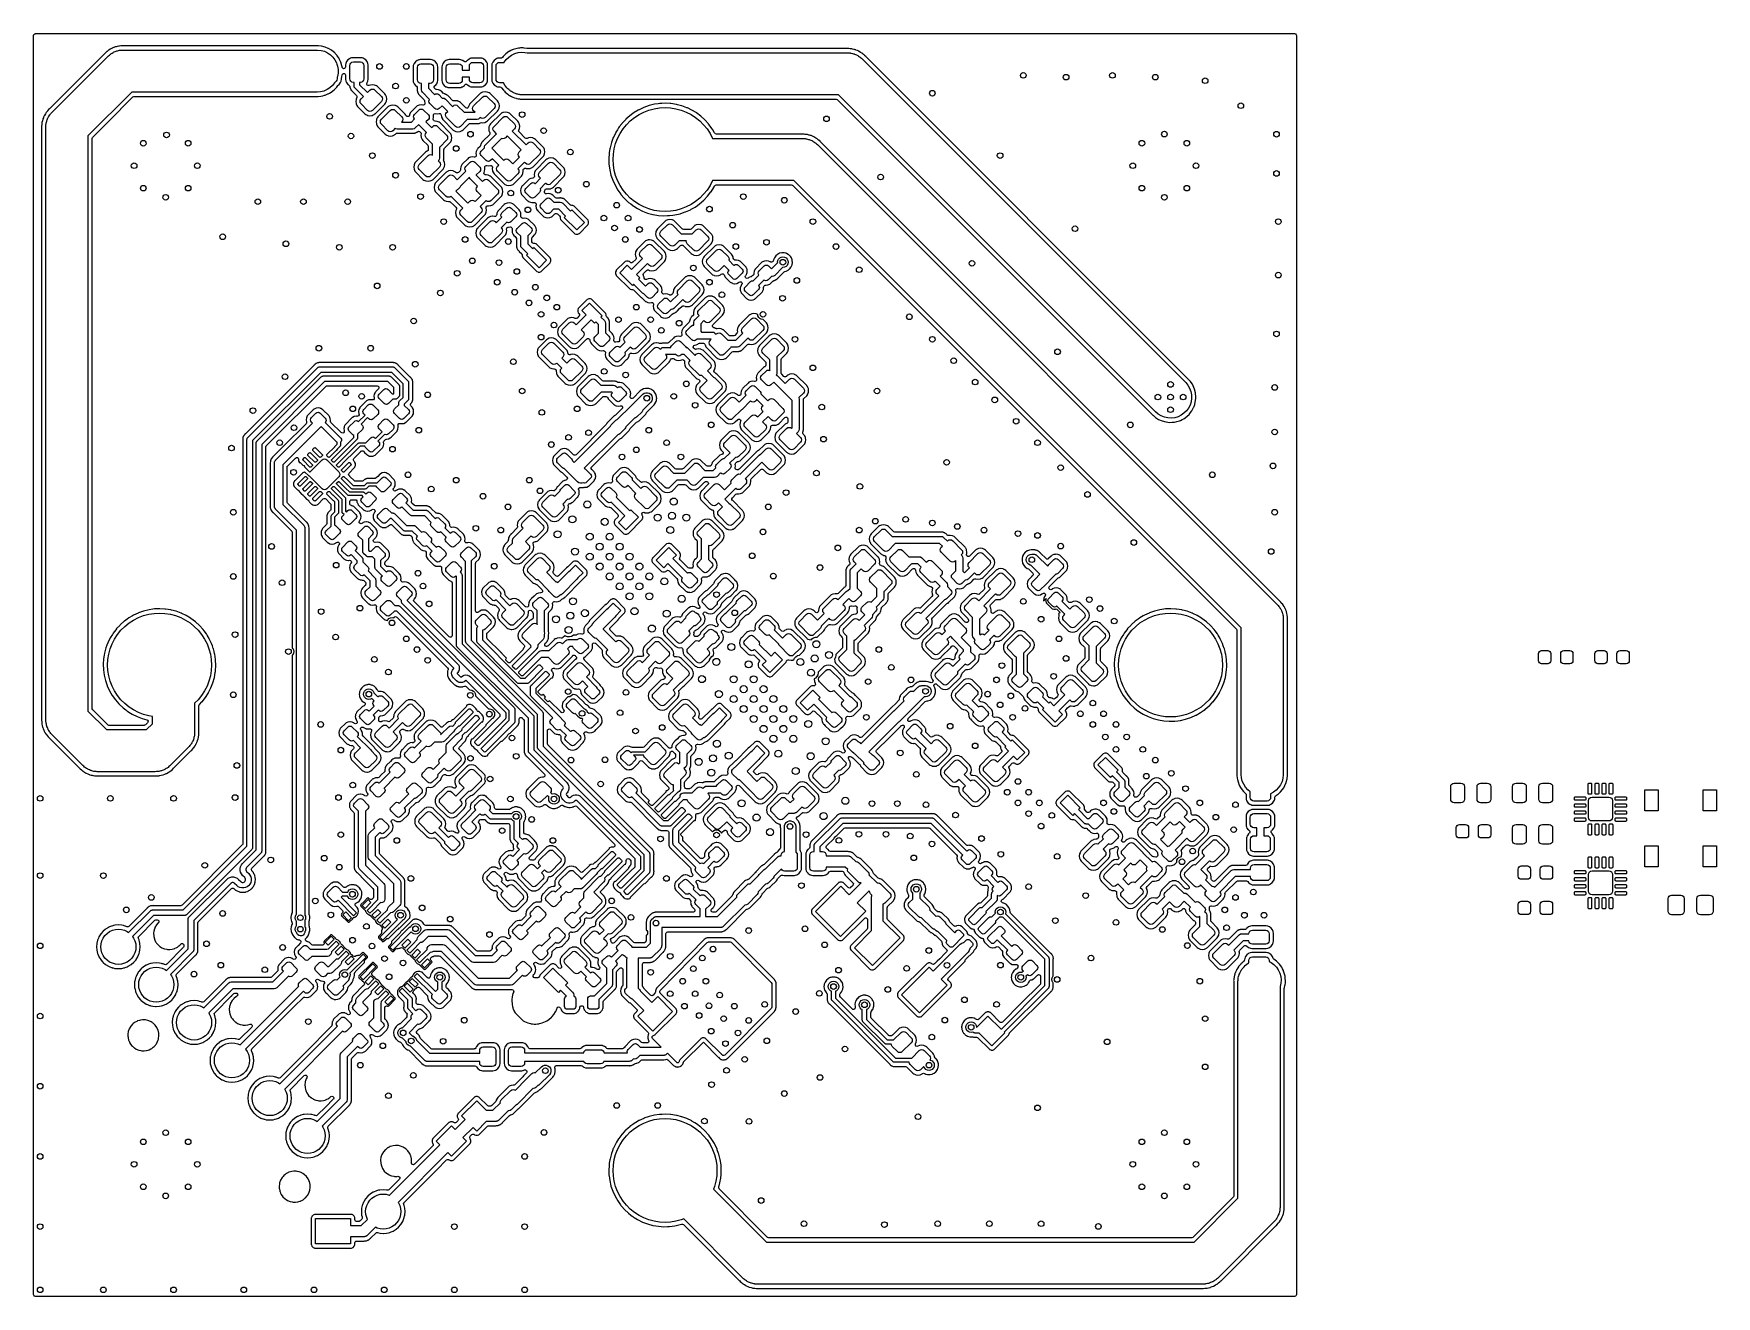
# Model space of a CAD drawing. Extents: x 4.14 to 8.85, y -5.31 to -1.77.
import ezdxf

# ---------------------------------------------------------------- set-up
doc = ezdxf.new("R2010")
doc.units = 0
doc.header["$MEASUREMENT"] = 0
doc.layers.add('BLACK', color=7, linetype='CONTINUOUS')

msp = doc.modelspace()

# ---------------------------------------------------------------- linework, layer by layer
at = {"layer": 'BLACK', "linetype": 'CONTINUOUS'}
for p, q in [((4.13522, -1.77797), (4.136, -1.77529)), ((4.13522, -5.30864), (4.13522, -1.77797)), ((4.136, -1.77529), (4.13812, -1.77346)), ((4.13812, -1.77346), (4.14018, -1.77301)), ((4.14018, -1.77301), (7.67085, -1.77301)), ((7.67085, -1.77301), (7.67353, -1.7738)), ((7.67353, -1.7738), (7.67536, -1.77591)), ((7.67536, -1.77591), (7.67581, -1.77797)), ((7.67581, -1.77797), (7.67581, -5.30864)), ((4.33481, -1.82873), (4.17979, -1.98375)), ((4.18659, -1.99367), (4.34407, -1.83619)), ((4.33491, -1.82862), (4.33481, -1.82873)), ((4.33542, -1.82807), (4.33491, -1.82862)), ((4.3378, -1.82554), (4.33542, -1.82807)), ((4.3404, -1.8235), (4.3378, -1.82554)), ((4.34142, -1.82269), (4.3404, -1.8235)), ((4.34149, -1.82264), (4.34142, -1.82269)), ((4.34389, -1.82067), (4.34149, -1.82264)), ((4.34505, -1.81972), (4.34389, -1.82067)), ((4.34407, -1.83619), (4.3451, -1.83519)), ((4.34531, -1.81957), (4.34505, -1.81972)), ((4.3451, -1.83519), (4.34751, -1.83325)), ((4.34584, -1.8192), (4.34531, -1.81957)), ((4.34593, -1.81913), (4.34584, -1.8192)), ((4.34608, -1.81902), (4.34593, -1.81913)), ((4.3463, -1.81889), (4.34608, -1.81902)), ((4.35008, -1.81674), (4.3463, -1.81889)), ((4.34751, -1.83325), (4.34979, -1.83116)), ((4.34979, -1.83116), (4.35127, -1.83021)), ((4.35015, -1.81669), (4.35008, -1.81674)), ((4.35395, -1.81443), (4.35015, -1.81669)), ((4.35127, -1.83021), (4.35263, -1.82911)), ((4.35263, -1.82911), (4.35532, -1.82759)), ((4.35411, -1.81434), (4.35395, -1.81443)), ((4.35395, -1.81443), (4.35395, -1.81443)), ((4.35428, -1.81427), (4.35411, -1.81434)), ((4.35438, -1.81422), (4.35428, -1.81427)), ((4.35428, -1.81427), (4.35428, -1.81427)), ((4.35497, -1.81394), (4.35438, -1.81422)), ((4.35522, -1.81379), (4.35497, -1.81394)), ((4.3554, -1.81373), (4.35522, -1.81379)), ((4.35532, -1.82759), (4.35792, -1.82591)), ((4.35952, -1.81212), (4.3554, -1.81373)), ((4.3554, -1.81373), (4.3554, -1.81373)), ((4.35792, -1.82591), (4.35953, -1.82521)), ((4.3596, -1.81209), (4.35952, -1.81212)), ((4.35953, -1.82521), (4.36106, -1.82434)), ((4.36369, -1.81042), (4.3596, -1.81209)), ((4.36106, -1.82434), (4.36396, -1.82328)), ((4.36386, -1.81035), (4.36369, -1.81042)), ((4.36404, -1.8103), (4.36386, -1.81035)), ((4.36396, -1.82328), (4.3668, -1.82205)), ((4.36415, -1.81028), (4.36404, -1.8103)), ((4.36477, -1.81008), (4.36415, -1.81028)), ((4.36504, -1.80997), (4.36477, -1.81008)), ((4.36642, -1.80966), (4.36504, -1.80997)), ((4.36954, -1.80896), (4.36642, -1.80966)), ((4.3668, -1.82205), (4.3685, -1.82162)), ((4.3685, -1.82162), (4.37014, -1.82102)), ((4.36962, -1.80894), (4.36954, -1.80896)), ((4.37392, -1.80789), (4.36962, -1.80894)), ((4.37014, -1.82102), (4.37318, -1.82044)), ((4.37318, -1.82044), (4.37618, -1.81969)), ((4.37409, -1.80784), (4.37392, -1.80789)), ((4.37392, -1.80789), (4.37392, -1.80789)), ((4.37436, -1.80782), (4.37409, -1.80784)), ((4.37439, -1.80782), (4.37436, -1.80782)), ((4.37503, -1.80771), (4.37439, -1.80782)), ((4.37514, -1.80769), (4.37503, -1.80771)), ((4.37532, -1.80765), (4.37514, -1.80769)), ((4.37514, -1.80769), (4.37514, -1.80769)), ((4.3755, -1.80764), (4.37532, -1.80765)), ((4.37992, -1.80731), (4.3755, -1.80764)), ((4.3755, -1.80764), (4.3755, -1.80764)), ((4.37618, -1.81969), (4.37793, -1.81955)), ((4.37793, -1.81955), (4.37965, -1.81922)), ((4.37965, -1.81922), (4.38275, -1.81915)), ((4.38, -1.8073), (4.37992, -1.80731)), ((4.38459, -1.80688), (4.38, -1.8073)), ((4.38275, -1.81915), (4.38583, -1.8189)), ((4.38477, -1.80689), (4.38459, -1.80688)), ((4.38776, -1.80706), (4.38477, -1.80689)), ((4.38477, -1.80689), (4.38477, -1.80689)), ((4.38583, -1.8189), (4.92995, -1.8189)), ((4.38804, -1.80707), (4.38776, -1.80706)), ((4.93355, -1.80707), (4.38804, -1.80707)), ((4.92995, -1.8189), (4.9314, -1.81892)), ((4.9314, -1.81892), (4.94102, -1.81994)), ((4.93367, -1.80708), (4.93355, -1.80707)), ((4.94211, -1.80793), (4.93367, -1.80708)), ((4.93367, -1.80708), (4.93367, -1.80708)), ((4.94102, -1.81994), (4.95034, -1.82253)), ((4.9423, -1.80795), (4.94211, -1.80793)), ((4.94211, -1.80793), (4.94211, -1.80793)), ((4.94247, -1.80799), (4.9423, -1.80795)), ((4.94248, -1.80799), (4.94247, -1.80799)), ((4.95233, -1.8105), (4.94248, -1.80799)), ((4.95034, -1.82253), (4.95912, -1.8266)), ((4.95251, -1.81054), (4.95233, -1.8105)), ((4.95233, -1.8105), (4.95233, -1.8105)), ((4.95268, -1.81061), (4.95251, -1.81054)), ((4.9614, -1.81427), (4.95268, -1.81061)), ((4.95268, -1.81061), (4.95268, -1.81061)), ((4.95912, -1.8266), (4.96712, -1.83206)), ((4.96222, -1.81462), (4.9614, -1.81427)), ((4.96238, -1.81471), (4.96222, -1.81462)), ((4.96873, -1.81857), (4.96238, -1.81471)), ((4.96238, -1.81471), (4.96238, -1.81471)), ((4.96712, -1.83206), (4.97411, -1.83874)), ((4.97123, -1.82008), (4.96873, -1.81857)), ((4.97933, -1.82682), (4.97123, -1.82008)), ((4.97411, -1.83874), (4.97992, -1.84648)), ((4.97945, -1.82696), (4.97933, -1.82682)), ((4.98094, -1.82862), (4.97945, -1.82696)), ((4.97945, -1.82696), (4.97945, -1.82696)), ((4.98635, -1.83468), (4.98094, -1.82862)), ((4.98645, -1.83483), (4.98635, -1.83468)), ((4.9905, -1.84102), (4.98645, -1.83483)), ((4.98645, -1.83483), (4.98645, -1.83483)), ((5.44965, -1.83967), (5.4474, -1.84133)), ((5.45165, -1.83704), (5.44965, -1.83967)), ((5.45176, -1.8369), (5.45165, -1.83704)), ((5.45165, -1.83704), (5.45165, -1.83704)), ((5.45931, -1.82955), (5.45176, -1.8369)), ((5.46786, -1.82339), (5.45931, -1.82955)), ((5.46043, -1.84526), (5.46736, -1.8385)), ((5.46736, -1.8385), (5.47529, -1.83296)), ((5.46802, -1.82331), (5.46786, -1.82339)), ((5.47313, -1.82067), (5.46802, -1.82331)), ((5.46802, -1.82331), (5.46802, -1.82331)), ((5.47723, -1.81857), (5.47313, -1.82067)), ((5.47529, -1.83296), (5.48403, -1.82879)), ((5.4774, -1.81851), (5.47723, -1.81857)), ((5.48005, -1.81761), (5.4774, -1.81851)), ((5.4774, -1.81851), (5.4774, -1.81851)), ((5.4872, -1.81518), (5.48005, -1.81761)), ((5.48403, -1.82879), (5.49333, -1.82611)), ((5.48738, -1.81515), (5.4872, -1.81518)), ((5.49487, -1.81379), (5.48738, -1.81515)), ((5.48738, -1.81515), (5.48738, -1.81515)), ((5.49333, -1.82611), (5.50294, -1.82498)), ((5.49757, -1.8133), (5.49487, -1.81379)), ((5.49775, -1.8133), (5.49757, -1.8133)), ((5.49997, -1.81323), (5.49775, -1.8133)), ((5.49775, -1.8133), (5.49775, -1.8133)), ((5.5081, -1.81298), (5.49997, -1.81323)), ((5.50294, -1.82498), (5.51261, -1.82544)), ((5.51077, -1.8133), (5.5081, -1.81298)), ((5.51838, -1.8142), (5.51077, -1.8133)), ((5.51261, -1.82544), (5.51883, -1.82677)), ((5.51856, -1.81422), (5.51838, -1.8142)), ((5.51838, -1.8142), (5.51838, -1.8142)), ((5.52036, -1.81471), (5.51856, -1.81422)), ((5.51883, -1.82677), (6.41666, -1.82677)), ((5.52056, -1.81477), (5.52036, -1.81471)), ((5.52187, -1.81494), (5.52056, -1.81477)), ((6.4154, -1.81494), (5.52187, -1.81494)), ((6.41555, -1.81494), (6.4154, -1.81494)), ((6.41563, -1.81494), (6.41555, -1.81494)), ((6.41976, -1.81481), (6.41563, -1.81494)), ((6.41666, -1.82677), (6.4181, -1.82679)), ((6.4181, -1.82679), (6.42118, -1.82712)), ((6.42085, -1.81494), (6.41976, -1.81481)), ((6.42434, -1.81535), (6.42085, -1.81494)), ((6.42118, -1.82712), (6.42427, -1.82726)), ((6.42427, -1.82726), (6.42598, -1.82763)), ((6.42442, -1.81536), (6.42434, -1.81535)), ((6.42882, -1.8158), (6.42442, -1.81536)), ((6.42598, -1.82763), (6.42773, -1.82782)), ((6.42773, -1.82782), (6.43071, -1.82864)), ((6.42901, -1.81582), (6.42882, -1.8158)), ((6.42882, -1.8158), (6.42882, -1.8158)), ((6.42918, -1.81587), (6.42901, -1.81582)), ((6.42929, -1.8159), (6.42918, -1.81587)), ((6.42918, -1.81587), (6.42918, -1.81587)), ((6.42993, -1.81601), (6.42929, -1.8159)), ((6.43023, -1.81605), (6.42993, -1.81601)), ((6.43467, -1.81726), (6.43023, -1.81605)), ((6.43071, -1.82864), (6.43373, -1.82929)), ((6.43373, -1.82929), (6.43536, -1.82994)), ((6.43475, -1.81728), (6.43467, -1.81726)), ((6.43691, -1.81783), (6.43475, -1.81728)), ((6.43536, -1.82994), (6.43705, -1.8304)), ((6.43904, -1.81837), (6.43691, -1.81783)), ((6.43705, -1.8304), (6.43986, -1.83171)), ((6.43922, -1.81842), (6.43904, -1.81837)), ((6.43904, -1.81837), (6.43904, -1.81837)), ((6.43949, -1.81853), (6.43922, -1.81842)), ((6.4401, -1.81874), (6.43949, -1.81853)), ((6.43986, -1.83171), (6.44273, -1.83284)), ((6.44021, -1.81877), (6.4401, -1.81874)), ((6.44039, -1.81882), (6.44021, -1.81877)), ((6.44056, -1.81889), (6.44039, -1.81882)), ((6.44461, -1.82067), (6.44056, -1.81889)), ((6.44056, -1.81889), (6.44056, -1.81889)), ((6.44273, -1.83284), (6.44424, -1.83374)), ((6.44424, -1.83374), (6.44583, -1.83448)), ((6.44469, -1.82071), (6.44461, -1.82067)), ((6.44876, -1.82242), (6.44469, -1.82071)), ((6.44583, -1.83448), (6.44839, -1.83622)), ((6.44839, -1.83622), (6.45104, -1.83781)), ((6.44893, -1.82249), (6.44876, -1.82242)), ((6.44909, -1.82259), (6.44893, -1.82249)), ((6.44919, -1.82264), (6.44909, -1.82259)), ((6.44909, -1.82259), (6.44909, -1.82259)), ((6.44976, -1.82294), (6.44919, -1.82264)), ((6.44981, -1.82297), (6.44976, -1.82294)), ((6.45003, -1.82306), (6.44981, -1.82297)), ((6.45019, -1.82316), (6.45003, -1.82306)), ((6.45393, -1.82552), (6.45019, -1.82316)), ((6.45019, -1.82316), (6.45019, -1.82316)), ((6.45104, -1.83781), (6.45238, -1.83894)), ((6.45238, -1.83894), (6.45383, -1.83993)), ((6.45383, -1.83993), (6.45606, -1.84207)), ((6.454, -1.82557), (6.45393, -1.82552)), ((6.45778, -1.82786), (6.454, -1.82557)), ((6.45794, -1.82796), (6.45778, -1.82786)), ((6.45778, -1.82786), (6.45778, -1.82786)), ((6.45808, -1.82807), (6.45794, -1.82796)), ((6.45817, -1.82815), (6.45808, -1.82807)), ((6.45808, -1.82807), (6.45808, -1.82807)), ((6.45869, -1.82853), (6.45817, -1.82815)), ((6.45894, -1.82868), (6.45869, -1.82853)), ((6.45908, -1.8288), (6.45894, -1.82868)), ((6.45908, -1.82881), (6.45908, -1.8288)), ((6.46243, -1.83169), (6.45908, -1.82881)), ((6.4625, -1.83174), (6.46243, -1.83169)), ((6.46604, -1.83469), (6.4625, -1.83174)), ((6.46616, -1.83483), (6.46604, -1.83469)), ((6.46816, -1.83706), (6.46616, -1.83483)), ((6.46616, -1.83483), (6.46616, -1.83483)), ((6.46835, -1.83727), (6.46816, -1.83706)), ((7.3755, -2.74442), (6.46835, -1.83727)), ((4.97992, -1.84648), (4.98439, -1.85507)), ((4.98439, -1.85507), (4.98552, -1.85851)), ((4.98552, -1.85851), (4.98553, -1.85853)), ((4.98553, -1.85853), (4.98555, -1.8586)), ((4.98555, -1.8586), (4.9874, -1.86427)), ((4.98875, -1.88351), (4.98705, -1.89304)), ((4.9874, -1.86427), (4.98886, -1.87383)), ((4.98886, -1.87383), (4.98875, -1.88351)), ((4.99212, -1.84349), (4.9905, -1.84102)), ((4.99654, -1.85306), (4.99212, -1.84349)), ((4.99948, -1.86317), (4.99654, -1.85306)), ((4.99983, -1.86575), (4.99948, -1.86317)), ((5.00001, -1.86704), (4.99983, -1.86575)), ((5.00017, -1.86777), (5.00001, -1.86704)), ((5.00003, -1.88868), (5.00124, -1.88616)), ((5.00168, -1.87012), (5.00017, -1.86777)), ((5.00124, -1.88616), (5.00362, -1.88469)), ((5.00422, -1.87128), (5.00168, -1.87012)), ((5.00362, -1.88469), (5.00641, -1.88474)), ((5.00699, -1.87088), (5.00422, -1.87128)), ((5.00641, -1.88474), (5.00873, -1.8863)), ((5.0091, -1.86905), (5.00699, -1.87088)), ((5.00873, -1.8863), (5.00985, -1.88886)), ((5.00989, -1.86637), (5.0091, -1.86905)), ((5.01031, -1.85708), (5.00989, -1.86062)), ((5.00989, -1.86062), (5.00989, -1.86637)), ((5.0125, -1.85156), (5.01031, -1.85708)), ((5.01609, -1.84683), (5.0125, -1.85156)), ((5.02082, -1.84324), (5.01609, -1.84683)), ((5.02352, -1.84217), (5.02082, -1.84324)), ((5.02172, -1.8623), (5.02247, -1.85853)), ((5.02172, -1.8997), (5.02172, -1.8623)), ((5.02247, -1.85853), (5.0246, -1.85534)), ((5.02604, -1.84117), (5.02352, -1.84217)), ((5.0246, -1.85534), (5.02779, -1.85321)), ((5.02634, -1.84105), (5.02604, -1.84117)), ((5.02604, -1.84117), (5.02604, -1.84117)), ((5.02988, -1.84063), (5.02634, -1.84105)), ((5.02779, -1.85321), (5.03156, -1.85246)), ((5.05293, -1.84063), (5.02988, -1.84063)), ((5.03156, -1.85246), (5.05124, -1.85246)), ((5.05124, -1.85246), (5.05501, -1.85321)), ((5.05646, -1.84105), (5.05293, -1.84063)), ((5.05501, -1.85321), (5.0582, -1.85534)), ((5.05676, -1.84117), (5.05646, -1.84105)), ((5.05928, -1.84217), (5.05676, -1.84117)), ((5.05676, -1.84117), (5.05676, -1.84117)), ((5.0582, -1.85534), (5.06034, -1.85853)), ((5.06198, -1.84324), (5.05928, -1.84217)), ((5.06034, -1.85853), (5.06109, -1.8623)), ((5.06109, -1.8623), (5.06109, -1.8997)), ((5.06671, -1.84683), (5.06198, -1.84324)), ((5.0703, -1.85156), (5.06671, -1.84683)), ((5.07249, -1.85708), (5.0703, -1.85156)), ((5.07292, -1.86062), (5.07249, -1.85708)), ((5.07292, -1.90138), (5.07292, -1.86062)), ((5.19977, -1.86207), (5.19935, -1.8656)), ((5.19935, -1.8656), (5.19935, -1.9044)), ((5.20041, -1.86047), (5.19977, -1.86207)), ((5.20184, -1.85686), (5.20041, -1.86047)), ((5.20196, -1.85654), (5.20184, -1.85686)), ((5.20555, -1.85181), (5.20196, -1.85654)), ((5.21028, -1.84822), (5.20555, -1.85181)), ((5.21312, -1.8471), (5.21028, -1.84822)), ((5.21118, -1.86728), (5.21193, -1.86352)), ((5.21118, -1.90272), (5.21118, -1.86728)), ((5.21193, -1.86352), (5.21406, -1.86032)), ((5.2155, -1.84616), (5.21312, -1.8471)), ((5.21406, -1.86032), (5.21725, -1.85819)), ((5.2158, -1.84604), (5.2155, -1.84616)), ((5.2155, -1.84616), (5.2155, -1.84616)), ((5.21934, -1.84561), (5.2158, -1.84604)), ((5.21725, -1.85819), (5.22102, -1.85744)), ((5.24829, -1.84561), (5.21934, -1.84561)), ((5.22102, -1.85744), (5.24661, -1.85744)), ((5.24661, -1.85744), (5.25038, -1.85819)), ((5.25183, -1.84604), (5.24829, -1.84561)), ((5.25038, -1.85819), (5.25357, -1.86032)), ((5.25212, -1.84616), (5.25183, -1.84604)), ((5.25213, -1.84616), (5.25212, -1.84616)), ((5.25451, -1.8471), (5.25213, -1.84616)), ((5.25357, -1.86032), (5.2557, -1.86352)), ((5.25735, -1.84822), (5.25451, -1.8471)), ((5.2557, -1.86352), (5.25645, -1.86728)), ((5.25645, -1.86728), (5.25645, -1.90272)), ((5.26208, -1.85181), (5.25735, -1.84822)), ((5.26567, -1.85654), (5.26208, -1.85181)), ((5.26579, -1.85686), (5.26567, -1.85654)), ((5.26722, -1.86047), (5.26579, -1.85686)), ((5.26786, -1.86207), (5.26722, -1.86047)), ((5.26828, -1.8656), (5.26786, -1.86207)), ((5.26828, -1.9044), (5.26828, -1.8656)), ((5.28048, -1.86207), (5.28006, -1.8656)), ((5.28006, -1.8656), (5.28006, -1.9044)), ((5.28112, -1.86047), (5.28048, -1.86207)), ((5.28254, -1.85686), (5.28112, -1.86047)), ((5.28267, -1.85654), (5.28254, -1.85686)), ((5.28626, -1.85181), (5.28267, -1.85654)), ((5.29099, -1.84822), (5.28626, -1.85181)), ((5.29383, -1.8471), (5.29099, -1.84822)), ((5.29189, -1.86728), (5.29264, -1.86352)), ((5.29189, -1.90272), (5.29189, -1.86728)), ((5.29264, -1.86352), (5.29477, -1.86032)), ((5.29621, -1.84616), (5.29383, -1.8471)), ((5.29477, -1.86032), (5.29796, -1.85819)), ((5.29651, -1.84604), (5.29621, -1.84616)), ((5.29621, -1.84616), (5.29621, -1.84616)), ((5.30004, -1.84561), (5.29651, -1.84604)), ((5.29796, -1.85819), (5.30173, -1.85744)), ((5.329, -1.84561), (5.30004, -1.84561)), ((5.30173, -1.85744), (5.32732, -1.85744)), ((5.32732, -1.85744), (5.33109, -1.85819)), ((5.33254, -1.84604), (5.329, -1.84561)), ((5.33109, -1.85819), (5.33428, -1.86032)), ((5.33283, -1.84616), (5.33254, -1.84604)), ((5.33522, -1.8471), (5.33283, -1.84616)), ((5.33283, -1.84616), (5.33283, -1.84616)), ((5.33428, -1.86032), (5.33641, -1.86352)), ((5.33806, -1.84822), (5.33522, -1.8471)), ((5.33641, -1.86352), (5.33716, -1.86728)), ((5.33716, -1.86728), (5.33716, -1.87516)), ((5.33716, -1.87516), (5.35691, -1.87516)), ((5.33833, -1.84843), (5.33806, -1.84822)), ((5.34231, -1.85145), (5.33833, -1.84843)), ((5.33833, -1.84843), (5.33833, -1.84843)), ((5.34422, -1.85234), (5.34231, -1.85145)), ((5.34701, -1.85216), (5.34422, -1.85234)), ((5.34926, -1.8505), (5.34701, -1.85216)), ((5.35108, -1.8481), (5.34926, -1.8505)), ((5.35129, -1.84783), (5.35108, -1.8481)), ((5.35108, -1.8481), (5.35108, -1.8481)), ((5.35602, -1.84424), (5.35129, -1.84783)), ((5.35886, -1.84312), (5.35602, -1.84424)), ((5.35691, -1.8633), (5.35766, -1.85953)), ((5.35691, -1.87516), (5.35691, -1.8633)), ((5.35766, -1.85953), (5.3598, -1.85634)), ((5.36124, -1.84217), (5.35886, -1.84312)), ((5.3598, -1.85634), (5.36299, -1.85421)), ((5.36154, -1.84205), (5.36124, -1.84217)), ((5.36124, -1.84217), (5.36124, -1.84217)), ((5.36507, -1.84163), (5.36154, -1.84205)), ((5.36299, -1.85421), (5.36676, -1.85346)), ((5.38812, -1.84163), (5.36507, -1.84163)), ((5.36676, -1.85346), (5.38644, -1.85346)), ((5.38644, -1.85346), (5.39021, -1.85421)), ((5.39166, -1.84205), (5.38812, -1.84163)), ((5.39021, -1.85421), (5.3934, -1.85634)), ((5.39196, -1.84217), (5.39166, -1.84205)), ((5.39434, -1.84312), (5.39196, -1.84217)), ((5.39196, -1.84217), (5.39196, -1.84217)), ((5.3934, -1.85634), (5.39553, -1.85953)), ((5.39718, -1.84424), (5.39434, -1.84312)), ((5.39553, -1.85953), (5.39628, -1.8633)), ((5.39628, -1.8633), (5.39628, -1.9007)), ((5.40191, -1.84783), (5.39718, -1.84424)), ((5.4055, -1.85256), (5.40191, -1.84783)), ((5.4057, -1.85306), (5.4055, -1.85256)), ((5.40729, -1.85708), (5.4057, -1.85306)), ((5.40769, -1.85808), (5.40729, -1.85708)), ((5.40811, -1.86162), (5.40769, -1.85808)), ((5.40811, -1.90238), (5.40811, -1.86162)), ((5.42031, -1.85808), (5.41989, -1.86162)), ((5.41989, -1.86162), (5.41989, -1.90238)), ((5.42071, -1.85708), (5.42031, -1.85808)), ((5.4223, -1.85306), (5.42071, -1.85708)), ((5.4225, -1.85256), (5.4223, -1.85306)), ((5.42609, -1.84783), (5.4225, -1.85256)), ((5.43082, -1.84424), (5.42609, -1.84783)), ((5.43366, -1.84312), (5.43082, -1.84424)), ((5.43172, -1.8633), (5.43247, -1.85953)), ((5.43172, -1.9007), (5.43172, -1.8633)), ((5.43247, -1.85953), (5.4346, -1.85634)), ((5.43604, -1.84217), (5.43366, -1.84312)), ((5.4346, -1.85634), (5.43779, -1.85421)), ((5.43634, -1.84205), (5.43604, -1.84217)), ((5.43604, -1.84217), (5.43604, -1.84217)), ((5.43988, -1.84163), (5.43634, -1.84205)), ((5.43779, -1.85421), (5.44156, -1.85346)), ((5.44571, -1.84163), (5.43988, -1.84163)), ((5.44156, -1.85346), (5.4545, -1.85346)), ((5.4474, -1.84133), (5.44571, -1.84163)), ((5.4545, -1.85346), (5.4547, -1.85306)), ((5.4547, -1.85306), (5.46043, -1.84526)), ((6.45606, -1.84207), (6.45842, -1.84407)), ((6.45842, -1.84407), (7.36459, -2.75024)), ((4.94898, -1.93386), (4.9396, -1.93621)), ((4.95786, -1.93), (4.94898, -1.93386)), ((4.96598, -1.92474), (4.95786, -1.93)), ((4.97314, -1.91823), (4.96598, -1.92474)), ((4.9697, -1.93688), (4.97798, -1.93036)), ((4.97914, -1.91063), (4.97314, -1.91823)), ((4.97798, -1.93036), (4.9852, -1.92269)), ((4.98015, -1.90881), (4.97914, -1.91063)), ((4.98021, -1.90879), (4.98015, -1.90881)), ((4.9834, -1.90666), (4.98021, -1.90879)), ((4.98553, -1.90347), (4.9834, -1.90666)), ((4.9852, -1.92269), (4.98829, -1.91822)), ((4.98628, -1.8997), (4.98553, -1.90347)), ((4.98705, -1.89304), (4.98628, -1.8952)), ((4.98628, -1.8952), (4.98628, -1.8997)), ((4.98829, -1.91822), (4.98937, -1.9171)), ((4.98937, -1.9171), (4.99191, -1.91517)), ((4.99191, -1.91517), (4.9955, -1.91044)), ((4.9955, -1.91044), (4.99717, -1.90622)), ((4.99717, -1.90622), (4.99757, -1.90522)), ((4.99757, -1.90522), (4.99769, -1.90492)), ((4.99757, -1.90522), (4.99757, -1.90522)), ((4.99769, -1.90492), (4.99811, -1.90138)), ((4.99811, -1.89832), (4.99835, -1.89681)), ((4.99811, -1.90138), (4.99811, -1.89832)), ((4.99835, -1.89681), (4.99902, -1.89472)), ((4.99902, -1.89472), (4.99907, -1.89455)), ((4.99907, -1.89455), (5.00003, -1.88868)), ((5.00985, -1.88886), (5.00989, -1.88948)), ((5.00989, -1.88948), (5.00989, -1.90138)), ((5.00989, -1.90138), (5.01031, -1.90492)), ((5.01031, -1.90492), (5.01043, -1.90522)), ((5.01043, -1.90522), (5.01043, -1.90522)), ((5.01043, -1.90522), (5.01083, -1.90622)), ((5.01083, -1.90622), (5.0125, -1.91044)), ((5.0125, -1.91044), (5.01609, -1.91517)), ((5.01609, -1.91517), (5.01702, -1.91587)), ((5.01702, -1.91587), (5.01985, -1.91802)), ((5.01985, -1.91802), (5.02151, -1.92027)), ((5.02151, -1.92027), (5.0218, -1.92167)), ((5.02247, -1.90347), (5.02172, -1.8997)), ((5.0218, -1.92167), (5.02191, -1.92339)), ((5.02191, -1.92339), (5.02203, -1.92372)), ((5.02203, -1.92372), (5.02206, -1.92387)), ((5.02206, -1.92387), (5.0222, -1.92445)), ((5.0222, -1.92445), (5.02224, -1.92459)), ((5.02224, -1.92459), (5.02229, -1.92494)), ((5.02229, -1.92494), (5.02305, -1.92661)), ((5.0246, -1.90666), (5.02247, -1.90347)), ((5.02305, -1.92661), (5.0232, -1.92698)), ((5.0232, -1.92698), (5.0237, -1.92837)), ((5.0237, -1.92837), (5.0237, -1.92837)), ((5.0237, -1.92837), (5.02382, -1.9287)), ((5.02382, -1.9287), (5.02403, -1.92899)), ((5.02403, -1.92899), (5.0241, -1.92912)), ((5.0241, -1.92912), (5.0244, -1.92963)), ((5.0244, -1.92963), (5.02448, -1.92976)), ((5.02448, -1.92976), (5.02463, -1.93008)), ((5.02779, -1.90879), (5.0246, -1.90666)), ((5.02463, -1.93008), (5.02486, -1.93035)), ((5.02486, -1.93035), (5.02486, -1.93035)), ((5.02486, -1.93035), (5.02583, -1.93147)), ((5.02583, -1.93147), (5.02607, -1.93178)), ((5.02607, -1.93178), (5.02638, -1.9322)), ((5.02638, -1.9322), (5.02681, -1.93263)), ((5.02681, -1.93263), (5.02706, -1.93289)), ((5.02706, -1.93289), (5.02831, -1.93436)), ((5.03156, -1.90954), (5.02779, -1.90879)), ((5.02831, -1.93436), (5.02861, -1.93455)), ((5.03353, -1.90954), (5.03156, -1.90954)), ((5.03353, -1.91935), (5.03353, -1.90954)), ((5.03382, -1.92064), (5.03353, -1.91935)), ((5.03397, -1.92194), (5.03382, -1.92064)), ((5.03421, -1.92233), (5.03397, -1.92194)), ((5.03431, -1.92277), (5.03421, -1.92233)), ((5.03513, -1.9238), (5.03431, -1.92277)), ((5.03582, -1.92491), (5.03513, -1.9238)), ((5.06013, -1.94921), (5.03582, -1.92491)), ((5.05124, -1.90954), (5.04928, -1.90954)), ((5.04928, -1.90954), (5.04928, -1.91609)), ((5.04928, -1.91609), (5.07126, -1.93808)), ((5.05501, -1.90879), (5.05124, -1.90954)), ((5.0582, -1.90666), (5.05501, -1.90879)), ((5.06034, -1.90347), (5.0582, -1.90666)), ((5.06109, -1.8997), (5.06034, -1.90347)), ((5.06908, -1.91526), (5.06913, -1.91246)), ((5.07054, -1.91764), (5.06908, -1.91526)), ((5.06913, -1.91246), (5.06991, -1.91096)), ((5.06991, -1.91096), (5.0701, -1.91071)), ((5.0701, -1.91071), (5.0703, -1.91044)), ((5.0701, -1.91071), (5.0701, -1.91071)), ((5.0703, -1.91044), (5.07198, -1.90622)), ((5.07306, -1.91885), (5.07054, -1.91764)), ((5.07126, -1.93808), (5.07822, -1.93112)), ((5.07198, -1.90622), (5.07237, -1.90522)), ((5.07237, -1.90522), (5.07249, -1.90492)), ((5.07237, -1.90522), (5.07237, -1.90522)), ((5.07249, -1.90492), (5.07292, -1.90138)), ((5.07583, -1.91851), (5.07306, -1.91885)), ((5.0793, -1.91701), (5.07583, -1.91851)), ((5.07822, -1.93112), (5.08141, -1.92899)), ((5.08518, -1.9162), (5.0793, -1.91701)), ((5.08141, -1.92899), (5.08518, -1.92824)), ((5.09106, -1.91701), (5.08518, -1.9162)), ((5.08518, -1.92824), (5.08895, -1.92899)), ((5.08895, -1.92899), (5.09214, -1.93112)), ((5.09651, -1.91937), (5.09106, -1.91701)), ((5.09214, -1.93112), (5.11024, -1.94921)), ((5.09932, -1.92156), (5.09651, -1.91937)), ((5.11979, -1.94204), (5.09932, -1.92156)), ((5.19935, -1.9044), (5.19977, -1.90793)), ((5.19977, -1.90793), (5.20196, -1.91346)), ((5.20196, -1.91346), (5.20555, -1.91819)), ((5.20555, -1.91819), (5.20582, -1.91839)), ((5.20582, -1.91839), (5.2087, -1.92058)), ((5.2087, -1.92058), (5.21036, -1.92283)), ((5.21036, -1.92283), (5.21067, -1.92453)), ((5.21066, -1.92981), (5.21056, -1.93225)), ((5.21056, -1.93225), (5.21064, -1.93258)), ((5.21064, -1.93258), (5.21095, -1.93392)), ((5.21067, -1.9296), (5.21066, -1.92981)), ((5.21067, -1.92453), (5.21067, -1.9296)), ((5.21095, -1.93392), (5.21104, -1.93437)), ((5.21104, -1.93437), (5.21127, -1.93607)), ((5.21193, -1.90648), (5.21118, -1.90272)), ((5.21406, -1.90968), (5.21193, -1.90648)), ((5.21725, -1.91181), (5.21406, -1.90968)), ((5.22102, -1.91256), (5.21725, -1.91181)), ((5.2225, -1.91256), (5.22102, -1.91256)), ((5.2225, -1.93019), (5.2225, -1.91256)), ((5.22325, -1.93395), (5.2225, -1.93019)), ((5.22538, -1.93715), (5.22325, -1.93395)), ((5.24661, -1.91256), (5.24218, -1.91256)), ((5.24218, -1.91256), (5.24218, -1.92611)), ((5.24218, -1.92611), (5.25945, -1.94338)), ((5.25038, -1.91181), (5.24661, -1.91256)), ((5.25357, -1.90968), (5.25038, -1.91181)), ((5.2557, -1.90648), (5.25357, -1.90968)), ((5.25645, -1.90272), (5.2557, -1.90648)), ((5.25845, -1.92454), (5.25865, -1.92175)), ((5.25979, -1.92699), (5.25845, -1.92454)), ((5.25865, -1.92175), (5.2603, -1.91953)), ((5.26071, -1.92791), (5.25979, -1.92699)), ((5.2603, -1.91953), (5.26181, -1.91839)), ((5.26154, -1.92858), (5.26071, -1.92791)), ((5.26422, -1.92936), (5.26154, -1.92858)), ((5.26181, -1.91839), (5.26208, -1.91819)), ((5.26181, -1.91839), (5.26181, -1.91839)), ((5.26208, -1.91819), (5.26567, -1.91346)), ((5.26454, -1.92936), (5.26422, -1.92936)), ((5.26488, -1.92932), (5.26454, -1.92936)), ((5.2705, -1.93009), (5.26488, -1.92932)), ((5.26567, -1.91346), (5.26786, -1.90793)), ((5.26786, -1.90793), (5.26828, -1.9044)), ((5.27285, -1.93111), (5.2705, -1.93009)), ((5.27541, -1.93221), (5.27285, -1.93111)), ((5.2757, -1.93234), (5.27541, -1.93221)), ((5.27541, -1.93221), (5.27541, -1.93221)), ((5.27595, -1.93253), (5.2757, -1.93234)), ((5.27793, -1.93409), (5.27595, -1.93253)), ((5.27595, -1.93253), (5.27595, -1.93253)), ((5.27837, -1.93444), (5.27793, -1.93409)), ((5.28006, -1.9044), (5.28048, -1.90793)), ((5.28048, -1.90793), (5.28267, -1.91346)), ((5.28267, -1.91346), (5.28626, -1.91819)), ((5.28626, -1.91819), (5.29099, -1.92178)), ((5.29099, -1.92178), (5.29291, -1.92254)), ((5.29264, -1.90648), (5.29189, -1.90272)), ((5.29477, -1.90968), (5.29264, -1.90648)), ((5.29291, -1.92254), (5.29621, -1.92384)), ((5.29796, -1.91181), (5.29477, -1.90968)), ((5.29621, -1.92384), (5.29621, -1.92384)), ((5.29621, -1.92384), (5.29651, -1.92396)), ((5.29651, -1.92396), (5.30004, -1.92439)), ((5.30173, -1.91256), (5.29796, -1.91181)), ((5.30004, -1.92439), (5.329, -1.92439)), ((5.32732, -1.91256), (5.30173, -1.91256)), ((5.33109, -1.91181), (5.32732, -1.91256)), ((5.329, -1.92439), (5.33254, -1.92396)), ((5.33428, -1.90968), (5.33109, -1.91181)), ((5.33254, -1.92396), (5.33283, -1.92384)), ((5.33283, -1.92384), (5.33614, -1.92254)), ((5.33283, -1.92384), (5.33283, -1.92384)), ((5.33641, -1.90648), (5.33428, -1.90968)), ((5.33614, -1.92254), (5.33806, -1.92178)), ((5.33716, -1.90272), (5.33641, -1.90648)), ((5.35691, -1.89484), (5.33716, -1.89484)), ((5.33716, -1.89484), (5.33716, -1.90272)), ((5.33806, -1.92178), (5.34279, -1.91819)), ((5.34279, -1.91819), (5.34392, -1.9167)), ((5.34392, -1.9167), (5.34616, -1.91504)), ((5.34616, -1.91504), (5.34895, -1.91486)), ((5.34895, -1.91486), (5.35125, -1.91613)), ((5.35125, -1.91613), (5.35129, -1.91617)), ((5.35129, -1.91617), (5.35602, -1.91976)), ((5.35602, -1.91976), (5.35852, -1.92075)), ((5.35691, -1.9007), (5.35691, -1.89484)), ((5.35766, -1.90447), (5.35691, -1.9007)), ((5.3598, -1.90766), (5.35766, -1.90447)), ((5.35852, -1.92075), (5.36124, -1.92183)), ((5.36299, -1.90979), (5.3598, -1.90766)), ((5.36124, -1.92183), (5.36124, -1.92183)), ((5.36124, -1.92183), (5.36154, -1.92195)), ((5.36154, -1.92195), (5.36507, -1.92237)), ((5.36676, -1.91054), (5.36299, -1.90979)), ((5.36507, -1.92237), (5.38812, -1.92237)), ((5.38644, -1.91054), (5.36676, -1.91054)), ((5.39021, -1.90979), (5.38644, -1.91054)), ((5.38812, -1.92237), (5.39166, -1.92195)), ((5.3934, -1.90766), (5.39021, -1.90979)), ((5.39166, -1.92195), (5.39196, -1.92183)), ((5.39196, -1.92183), (5.39468, -1.92075)), ((5.39196, -1.92183), (5.39196, -1.92183)), ((5.39553, -1.90447), (5.3934, -1.90766)), ((5.39468, -1.92075), (5.39718, -1.91976)), ((5.39628, -1.9007), (5.39553, -1.90447)), ((5.39718, -1.91976), (5.40191, -1.91617)), ((5.40191, -1.91617), (5.4055, -1.91144)), ((5.4055, -1.91144), (5.40769, -1.90592)), ((5.40769, -1.90592), (5.40811, -1.90238)), ((5.41989, -1.90238), (5.42031, -1.90592)), ((5.42031, -1.90592), (5.4225, -1.91144)), ((5.4225, -1.91144), (5.42609, -1.91617)), ((5.42609, -1.91617), (5.43082, -1.91976)), ((5.43082, -1.91976), (5.43332, -1.92075)), ((5.43247, -1.90447), (5.43172, -1.9007)), ((5.4346, -1.90766), (5.43247, -1.90447)), ((5.43332, -1.92075), (5.43604, -1.92183)), ((5.43779, -1.90979), (5.4346, -1.90766)), ((5.43604, -1.92183), (5.43604, -1.92183)), ((5.43604, -1.92183), (5.43634, -1.92195)), ((5.43634, -1.92195), (5.43988, -1.92237)), ((5.44156, -1.91054), (5.43779, -1.90979)), ((5.43988, -1.92237), (5.44253, -1.92237)), ((5.45239, -1.91054), (5.44156, -1.91054)), ((5.44253, -1.92237), (5.44521, -1.92316)), ((5.44521, -1.92316), (5.44659, -1.92449)), ((5.44659, -1.92449), (5.44668, -1.92461)), ((5.44668, -1.92461), (5.44677, -1.92477)), ((5.44677, -1.92477), (5.45234, -1.93158)), ((5.45234, -1.93158), (5.45514, -1.93439)), ((5.45616, -1.91719), (5.45239, -1.91054)), ((5.46223, -1.92473), (5.45616, -1.91719)), ((5.46324, -1.92576), (5.46223, -1.92473)), ((5.46507, -1.92759), (5.46324, -1.92576)), ((5.46743, -1.92958), (5.46507, -1.92759)), ((5.46966, -1.93172), (5.46743, -1.92958)), ((5.47111, -1.93271), (5.46966, -1.93172)), ((5.47245, -1.93384), (5.47111, -1.93271)), ((5.4751, -1.93543), (5.47245, -1.93384)), ((4.41029, -1.93701), (4.2874, -2.05989)), ((4.34382, -2.0202), (4.41374, -1.95029)), ((4.92995, -1.93701), (4.41029, -1.93701)), ((4.41374, -1.95029), (4.41619, -1.94895)), ((4.41619, -1.94895), (4.41724, -1.94884)), ((4.41724, -1.94884), (4.93263, -1.94884)), ((4.9396, -1.93621), (4.92995, -1.93701)), ((4.93263, -1.94884), (4.93272, -1.94883)), ((4.93272, -1.94883), (4.94028, -1.94827)), ((4.93272, -1.94883), (4.93272, -1.94883)), ((4.94028, -1.94827), (4.94046, -1.94826)), ((4.94028, -1.94827), (4.94028, -1.94827)), ((4.94046, -1.94826), (4.94064, -1.94822)), ((4.94064, -1.94822), (4.94612, -1.94697)), ((4.94064, -1.94822), (4.94064, -1.94822)), ((4.94612, -1.94697), (4.95074, -1.94593)), ((4.95074, -1.94593), (4.95279, -1.94513)), ((4.95279, -1.94513), (4.96038, -1.94218)), ((4.96038, -1.94218), (4.96056, -1.94211)), ((4.96038, -1.94218), (4.96038, -1.94218)), ((4.96056, -1.94211), (4.96087, -1.94193)), ((4.96087, -1.94193), (4.96437, -1.93993)), ((4.96437, -1.93993), (4.9697, -1.93688)), ((5.02861, -1.93455), (5.02888, -1.93478)), ((5.02888, -1.93478), (5.02888, -1.93478)), ((5.02888, -1.93478), (5.02931, -1.93513)), ((5.02931, -1.93513), (5.04042, -1.94624)), ((5.03906, -1.95725), (5.03825, -1.96313)), ((5.03825, -1.96313), (5.03906, -1.96902)), ((5.03924, -1.95682), (5.03906, -1.95725)), ((5.03906, -1.96902), (5.03919, -1.96933)), ((5.03919, -1.96933), (5.03919, -1.96933)), ((5.03919, -1.96933), (5.03947, -1.96998)), ((5.04141, -1.9518), (5.03924, -1.95682)), ((5.03947, -1.96998), (5.04141, -1.97447)), ((5.04042, -1.94624), (5.04176, -1.94869)), ((5.04156, -1.95148), (5.04141, -1.9518)), ((5.04141, -1.9518), (5.04141, -1.9518)), ((5.04141, -1.97447), (5.04361, -1.97727)), ((5.04176, -1.94869), (5.04156, -1.95148)), ((5.04361, -1.97727), (5.06409, -1.99775)), ((5.05028, -1.96313), (5.05103, -1.95937)), ((5.05103, -1.9669), (5.05028, -1.96313)), ((5.05103, -1.95937), (5.05317, -1.95617)), ((5.05317, -1.97009), (5.05103, -1.9669)), ((5.05317, -1.95617), (5.06013, -1.94921)), ((5.07126, -1.98819), (5.05317, -1.97009)), ((5.11024, -1.96313), (5.08518, -1.98819)), ((5.09236, -1.99775), (5.11979, -1.97031)), ((5.12812, -1.97863), (5.10068, -2.00607)), ((5.11024, -1.94921), (5.11237, -1.95241)), ((5.11237, -1.95994), (5.11024, -1.96313)), ((5.11237, -1.95241), (5.11312, -1.95617)), ((5.11312, -1.95617), (5.11237, -1.95994)), ((5.12199, -1.94484), (5.11979, -1.94204)), ((5.11979, -1.97031), (5.12199, -1.96751)), ((5.12435, -1.95029), (5.12199, -1.94484)), ((5.12199, -1.96751), (5.12403, -1.9628)), ((5.12403, -1.9628), (5.12421, -1.96237)), ((5.12421, -1.96237), (5.12435, -1.96206)), ((5.12421, -1.96237), (5.12421, -1.96237)), ((5.12515, -1.95617), (5.12435, -1.95029)), ((5.12435, -1.96206), (5.12515, -1.95617)), ((5.13028, -1.97694), (5.12812, -1.97863)), ((5.13067, -1.97663), (5.13028, -1.97694)), ((5.13092, -1.97644), (5.13067, -1.97663)), ((5.13067, -1.97663), (5.13067, -1.97663)), ((5.13637, -1.97408), (5.13092, -1.97644)), ((5.14225, -1.97327), (5.13637, -1.97408)), ((5.14813, -1.97408), (5.14225, -1.97327)), ((5.14844, -1.97421), (5.14813, -1.97408)), ((5.14953, -1.97468), (5.14844, -1.97421)), ((5.14844, -1.97421), (5.14844, -1.97421)), ((5.15358, -1.97644), (5.14953, -1.97468)), ((5.15639, -1.97863), (5.15358, -1.97644)), ((5.17686, -1.99911), (5.15639, -1.97863)), ((5.20824, -1.97759), (5.19344, -1.99239)), ((5.21091, -1.97549), (5.20824, -1.97759)), ((5.21611, -1.97324), (5.21091, -1.97549)), ((5.21127, -1.93607), (5.2114, -1.93638)), ((5.2114, -1.93638), (5.2114, -1.93638)), ((5.2114, -1.93638), (5.2115, -1.93661)), ((5.2115, -1.93661), (5.21178, -1.93745)), ((5.21178, -1.93745), (5.21191, -1.93803)), ((5.21191, -1.93803), (5.21208, -1.93832)), ((5.21208, -1.93832), (5.21208, -1.93832)), ((5.21208, -1.93832), (5.21274, -1.93953)), ((5.21274, -1.93953), (5.21295, -1.93995)), ((5.21295, -1.93995), (5.21363, -1.94152)), ((5.21363, -1.94152), (5.214, -1.94198)), ((5.214, -1.94198), (5.21449, -1.94271)), ((5.21449, -1.94271), (5.21478, -1.94323)), ((5.21478, -1.94323), (5.21505, -1.94355)), ((5.21505, -1.94355), (5.21602, -1.94452)), ((5.21602, -1.94452), (5.21636, -1.9449)), ((5.22173, -1.97247), (5.21611, -1.97324)), ((5.21636, -1.9449), (5.21677, -1.9454)), ((5.21677, -1.9454), (5.21736, -1.94614)), ((5.21736, -1.94614), (5.21764, -1.94633)), ((5.21764, -1.94633), (5.21764, -1.94633)), ((5.21764, -1.94633), (5.21797, -1.94657)), ((5.21797, -1.94657), (5.2186, -1.9471)), ((5.2186, -1.9471), (5.23006, -1.95856)), ((5.22654, -1.97313), (5.22173, -1.97247)), ((5.24553, -1.9573), (5.22538, -1.93715)), ((5.22718, -1.97317), (5.22654, -1.97313)), ((5.22987, -1.9724), (5.22718, -1.97317)), ((5.23171, -1.9703), (5.22987, -1.9724)), ((5.23006, -1.95856), (5.2314, -1.96101)), ((5.2314, -1.96101), (5.23151, -1.96207)), ((5.23151, -1.96239), (5.23147, -1.96273)), ((5.23147, -1.96273), (5.23212, -1.96751)), ((5.23151, -1.96207), (5.23151, -1.96239)), ((5.23213, -1.96754), (5.23171, -1.9703)), ((5.23212, -1.96751), (5.23213, -1.96754)), ((5.24349, -1.96273), (5.24417, -1.95934)), ((5.24417, -1.96612), (5.24349, -1.96273)), ((5.24417, -1.95934), (5.24553, -1.9573)), ((5.24609, -1.96899), (5.24417, -1.96612)), ((5.26001, -1.98291), (5.24609, -1.96899)), ((5.25945, -1.94338), (5.26149, -1.94202)), ((5.26149, -1.94202), (5.26488, -1.94134)), ((5.26488, -1.94134), (5.26827, -1.94202)), ((5.26827, -1.94202), (5.27114, -1.94394)), ((5.27114, -1.94394), (5.28079, -1.95358)), ((5.28034, -1.9751), (5.27253, -1.98291)), ((5.27848, -1.93454), (5.27837, -1.93444)), ((5.28468, -1.94074), (5.27848, -1.93454)), ((5.27848, -1.93454), (5.27848, -1.93454)), ((5.29613, -1.99089), (5.28034, -1.9751)), ((5.28079, -1.95358), (5.28258, -1.95358)), ((5.28258, -1.95358), (5.28635, -1.95433)), ((5.28508, -1.9411), (5.28468, -1.94074)), ((5.28716, -1.94196), (5.28508, -1.9411)), ((5.28635, -1.95433), (5.28954, -1.95647)), ((5.28714, -1.94206), (5.28716, -1.94196)), ((5.28746, -1.94214), (5.28714, -1.94206)), ((5.2878, -1.94218), (5.28746, -1.94214)), ((5.28939, -1.94281), (5.2878, -1.94218)), ((5.28984, -1.94296), (5.28939, -1.94281)), ((5.28954, -1.95647), (5.31005, -1.97697)), ((5.29116, -1.94334), (5.28984, -1.94296)), ((5.29148, -1.94344), (5.29116, -1.94334)), ((5.29116, -1.94334), (5.29116, -1.94334)), ((5.29198, -1.94375), (5.29148, -1.94344)), ((5.29277, -1.94415), (5.29198, -1.94375)), ((5.29332, -1.94437), (5.29277, -1.94415)), ((5.29469, -1.9454), (5.29332, -1.94437)), ((5.29507, -1.94567), (5.29469, -1.9454)), ((5.29653, -1.94657), (5.29507, -1.94567)), ((5.29804, -1.94822), (5.29653, -1.94657)), ((5.29818, -1.94837), (5.29804, -1.94822)), ((5.29833, -1.94852), (5.29818, -1.94837)), ((5.30995, -1.96014), (5.29833, -1.94852)), ((5.31137, -1.96113), (5.30995, -1.96014)), ((5.31005, -1.97697), (5.3111, -1.97593)), ((5.3111, -1.97593), (5.31429, -1.9738)), ((5.31413, -1.96155), (5.31137, -1.96113)), ((5.31805, -1.96101), (5.31413, -1.96155)), ((5.31429, -1.9738), (5.31805, -1.97305)), ((5.32394, -1.96182), (5.31805, -1.96101)), ((5.31805, -1.97305), (5.32182, -1.9738)), ((5.32182, -1.9738), (5.32501, -1.97593)), ((5.32425, -1.96195), (5.32394, -1.96182)), ((5.32568, -1.96257), (5.32425, -1.96195)), ((5.32425, -1.96195), (5.32425, -1.96195)), ((5.32501, -1.97593), (5.34266, -1.99358)), ((5.32939, -1.96418), (5.32568, -1.96257)), ((5.33219, -1.96637), (5.32939, -1.96418)), ((5.34611, -1.9803), (5.33219, -1.96637)), ((5.34694, -1.98096), (5.34611, -1.9803)), ((5.34962, -1.98175), (5.34694, -1.98096)), ((5.35126, -1.98154), (5.34983, -1.98175)), ((5.3536, -1.98001), (5.35126, -1.98154)), ((5.35475, -1.97746), (5.3536, -1.98001)), ((5.35477, -1.97727), (5.35475, -1.97746)), ((5.35482, -1.97694), (5.35477, -1.97727)), ((5.35718, -1.97149), (5.35482, -1.97694)), ((5.3575, -1.97107), (5.35718, -1.97149)), ((5.35899, -1.96918), (5.3575, -1.97107)), ((5.35937, -1.96868), (5.35899, -1.96918)), ((5.38681, -1.94125), (5.35937, -1.96868)), ((5.36605, -1.98282), (5.3668, -1.97905)), ((5.3668, -1.97905), (5.36893, -1.97586)), ((5.36893, -1.97586), (5.39399, -1.9508)), ((5.389, -1.93953), (5.38681, -1.94125)), ((5.38936, -1.93925), (5.389, -1.93953)), ((5.38961, -1.93905), (5.38936, -1.93925)), ((5.38936, -1.93925), (5.38936, -1.93925)), ((5.39332, -1.93745), (5.38961, -1.93905)), ((5.39475, -1.93683), (5.39332, -1.93745)), ((5.39399, -1.9508), (5.39718, -1.94867)), ((5.39506, -1.93669), (5.39475, -1.93683)), ((5.39475, -1.93683), (5.39475, -1.93683)), ((5.40095, -1.93589), (5.39506, -1.93669)), ((5.39718, -1.94867), (5.40095, -1.94792)), ((5.40683, -1.93669), (5.40095, -1.93589)), ((5.40095, -1.94792), (5.40471, -1.94867)), ((5.40471, -1.94867), (5.4079, -1.9508)), ((5.41228, -1.93905), (5.40683, -1.93669)), ((5.4079, -1.9508), (5.426, -1.9689)), ((5.41508, -1.94125), (5.41228, -1.93905)), ((5.43556, -1.96172), (5.41508, -1.94125)), ((5.426, -1.9689), (5.42813, -1.97209)), ((5.42813, -1.97963), (5.426, -1.98282)), ((5.42813, -1.97209), (5.42888, -1.97586)), ((5.42888, -1.97586), (5.42813, -1.97963)), ((5.43775, -1.96453), (5.43556, -1.96172)), ((5.43892, -1.96721), (5.43775, -1.96453)), ((5.43983, -1.96933), (5.43892, -1.96721)), ((5.44011, -1.96998), (5.43983, -1.96933)), ((5.44092, -1.97586), (5.44011, -1.96998)), ((5.44011, -1.98174), (5.44092, -1.97586)), ((5.45514, -1.93439), (5.45533, -1.93459)), ((5.45533, -1.93459), (5.45728, -1.93677)), ((5.45728, -1.93677), (5.45745, -1.93696)), ((5.45745, -1.93696), (5.46099, -1.93991)), ((5.46099, -1.93991), (5.46105, -1.93996)), ((5.46105, -1.93996), (5.46454, -1.94297)), ((5.46454, -1.94297), (5.4647, -1.94307)), ((5.4647, -1.94307), (5.4647, -1.94307)), ((5.4647, -1.94307), (5.46479, -1.94313)), ((5.46479, -1.94313), (5.46532, -1.94351)), ((5.46532, -1.94351), (5.46555, -1.9437)), ((5.46555, -1.9437), (5.46702, -1.94459)), ((5.46702, -1.94459), (5.46948, -1.94609)), ((5.46948, -1.94609), (5.46956, -1.94613)), ((5.46956, -1.94613), (5.47064, -1.94682)), ((5.47064, -1.94682), (5.47345, -1.94859)), ((5.47345, -1.94859), (5.47362, -1.94866)), ((5.47362, -1.94866), (5.47362, -1.94867)), ((5.47362, -1.94867), (5.47373, -1.94871)), ((5.47373, -1.94871), (5.4743, -1.94901)), ((5.4743, -1.94901), (5.47456, -1.94916)), ((5.47456, -1.94916), (5.47472, -1.94923)), ((5.47472, -1.94923), (5.47472, -1.94923)), ((5.47472, -1.94923), (5.4788, -1.95094)), ((5.47766, -1.93717), (5.4751, -1.93543)), ((5.47925, -1.93791), (5.47766, -1.93717)), ((5.4788, -1.95094), (5.47888, -1.95098)), ((5.47888, -1.95098), (5.4831, -1.95283)), ((5.48075, -1.93881), (5.47925, -1.93791)), ((5.48363, -1.93995), (5.48075, -1.93881)), ((5.4831, -1.95283), (5.48338, -1.95291)), ((5.48338, -1.95291), (5.484, -1.95312)), ((5.48644, -1.94125), (5.48363, -1.93995)), ((5.484, -1.95312), (5.48427, -1.95324)), ((5.48427, -1.95324), (5.48874, -1.95437)), ((5.48813, -1.94172), (5.48644, -1.94125)), ((5.48976, -1.94236), (5.48813, -1.94172)), ((5.48874, -1.95437), (5.48882, -1.95439)), ((5.48882, -1.95439), (5.49326, -1.95561)), ((5.49278, -1.94301), (5.48976, -1.94236)), ((5.49576, -1.94384), (5.49278, -1.94301)), ((5.49326, -1.95561), (5.49356, -1.95564)), ((5.49356, -1.95564), (5.4942, -1.95576)), ((5.4942, -1.95576), (5.49448, -1.95583)), ((5.49448, -1.95583), (5.49721, -1.95611)), ((5.49751, -1.94402), (5.49576, -1.94384)), ((5.49721, -1.95611), (5.49907, -1.95629)), ((5.49922, -1.94439), (5.49751, -1.94402)), ((5.49907, -1.95629), (5.49915, -1.9563)), ((5.49915, -1.9563), (5.49997, -1.9564)), ((5.50231, -1.94454), (5.49922, -1.94439)), ((5.49997, -1.9564), (5.50373, -1.95684)), ((5.50538, -1.94486), (5.50231, -1.94454)), ((5.50373, -1.95684), (5.50794, -1.95671)), ((5.50683, -1.94488), (5.50538, -1.94486)), ((6.3922, -1.94488), (5.50683, -1.94488)), ((5.50794, -1.95671), (5.50809, -1.95671)), ((5.50809, -1.95671), (6.38524, -1.95671)), ((5.84633, -1.97983), (5.83256, -1.98619)), ((5.84644, -1.97978), (5.84633, -1.97983)), ((5.86099, -1.97471), (5.84644, -1.97978)), ((5.87596, -1.97109), (5.86099, -1.97471)), ((5.87523, -1.9835), (5.89029, -1.98111)), ((5.88608, -1.96967), (5.87596, -1.97109)), ((5.8911, -1.96896), (5.88608, -1.96967)), ((5.89029, -1.98111), (5.90551, -1.98031)), ((5.89122, -1.96894), (5.8911, -1.96896)), ((5.8911, -1.96896), (5.8911, -1.96896)), ((5.89641, -1.96873), (5.89122, -1.96894)), ((5.90649, -1.9683), (5.89641, -1.96873)), ((5.90551, -1.98031), (5.92074, -1.98111)), ((5.90661, -1.9683), (5.90649, -1.9683)), ((5.90649, -1.9683), (5.90649, -1.9683)), ((5.91947, -1.96902), (5.90661, -1.9683)), ((5.92187, -1.96915), (5.91947, -1.96902)), ((5.92074, -1.98111), (5.9358, -1.9835)), ((5.92199, -1.96916), (5.92187, -1.96915)), ((5.92187, -1.96915), (5.92187, -1.96915)), ((5.93722, -1.97152), (5.92199, -1.96916)), ((5.93734, -1.97155), (5.93722, -1.97152)), ((5.94068, -1.9724), (5.93734, -1.97155)), ((5.93734, -1.97155), (5.93734, -1.97155)), ((5.95214, -1.97535), (5.94068, -1.9724)), ((5.95226, -1.97539), (5.95214, -1.97535)), ((5.96651, -1.98057), (5.95226, -1.97539)), ((5.95226, -1.97539), (5.95226, -1.97539)), ((5.96662, -1.98062), (5.96651, -1.98057)), ((5.96651, -1.98057), (5.96651, -1.98057)), ((5.96673, -1.98067), (5.96662, -1.98062)), ((5.96827, -1.98141), (5.96673, -1.98067)), ((5.96673, -1.98067), (5.96673, -1.98067)), ((5.98051, -1.98727), (5.96827, -1.98141)), ((6.38524, -1.95671), (6.38793, -1.9575)), ((6.38793, -1.9575), (6.38875, -1.95817)), ((6.38875, -1.95817), (7.2746, -2.84402)), ((7.28108, -2.83376), (6.3922, -1.94488)), ((4.15787, -2.02776), (4.15733, -2.03233)), ((4.15788, -2.02767), (4.15787, -2.02776)), ((4.15832, -2.02327), (4.15788, -2.02767)), ((4.15834, -2.02309), (4.15832, -2.02327)), ((4.15832, -2.02327), (4.15832, -2.02327)), ((4.15839, -2.02291), (4.15834, -2.02309)), ((4.15841, -2.0228), (4.15839, -2.02291)), ((4.15853, -2.02216), (4.15841, -2.0228)), ((4.15855, -2.02205), (4.15853, -2.02216)), ((4.15857, -2.02187), (4.15855, -2.02205)), ((4.15978, -2.01742), (4.15857, -2.02187)), ((4.1598, -2.01734), (4.15978, -2.01742)), ((4.16089, -2.01306), (4.1598, -2.01734)), ((4.16094, -2.01288), (4.16089, -2.01306)), ((4.16089, -2.01306), (4.16089, -2.01306)), ((4.16105, -2.0126), (4.16094, -2.01288)), ((4.16126, -2.01199), (4.16105, -2.0126)), ((4.16129, -2.01188), (4.16126, -2.01199)), ((4.16134, -2.0117), (4.16129, -2.01188)), ((4.1627, -2.00862), (4.16134, -2.0117)), ((4.16319, -2.00749), (4.1627, -2.00862)), ((4.16323, -2.00741), (4.16319, -2.00749)), ((4.16494, -2.00333), (4.16323, -2.00741)), ((4.16501, -2.00316), (4.16494, -2.00333)), ((4.16494, -2.00333), (4.16494, -2.00333)), ((4.16511, -2.003), (4.16501, -2.00316)), ((4.16516, -2.00291), (4.16511, -2.003)), ((4.16511, -2.003), (4.16511, -2.003)), ((4.16546, -2.00233), (4.16516, -2.00291)), ((4.16551, -2.00223), (4.16546, -2.00233)), ((4.16558, -2.00206), (4.16551, -2.00223)), ((4.16551, -2.00223), (4.16551, -2.00223)), ((4.16804, -1.99816), (4.16558, -2.00206)), ((4.16809, -1.99809), (4.16804, -1.99816)), ((4.16845, -1.99749), (4.16809, -1.99809)), ((4.17048, -1.99415), (4.16845, -1.99749)), ((4.16964, -2.03092), (4.16978, -2.02783)), ((4.16978, -2.02783), (4.17015, -2.02611)), ((4.17015, -2.02611), (4.17034, -2.02437)), ((4.17034, -2.02437), (4.17116, -2.02139)), ((4.17066, -1.99393), (4.17048, -1.99415)), ((4.17105, -1.9934), (4.17066, -1.99393)), ((4.17111, -1.99331), (4.17105, -1.9934)), ((4.1712, -1.99315), (4.17111, -1.99331)), ((4.17116, -2.02139), (4.17181, -2.01836)), ((4.17132, -1.99301), (4.1712, -1.99315)), ((4.17383, -1.9901), (4.17132, -1.99301)), ((4.17132, -1.99301), (4.17132, -1.99301)), ((4.17181, -2.01836), (4.17245, -2.01673)), ((4.17245, -2.01673), (4.17292, -2.01504)), ((4.17292, -2.01504), (4.17423, -2.01224)), ((4.17421, -1.98966), (4.17383, -1.9901)), ((4.17426, -1.9896), (4.17421, -1.98966)), ((4.17423, -2.01224), (4.17536, -2.00936)), ((4.17721, -1.98605), (4.17426, -1.9896)), ((4.17536, -2.00936), (4.17626, -2.00785)), ((4.17626, -2.00785), (4.177, -2.00626)), ((4.177, -2.00626), (4.17874, -2.00371)), ((4.17958, -1.98394), (4.17721, -1.98605)), ((4.17874, -2.00371), (4.18033, -2.00106)), ((4.17979, -1.98375), (4.17958, -1.98394)), ((4.18033, -2.00106), (4.18146, -1.99972)), ((4.18146, -1.99972), (4.18245, -1.99827)), ((4.18245, -1.99827), (4.18459, -1.99603)), ((4.18459, -1.99603), (4.18659, -1.99367)), ((4.30069, -2.06334), (4.34382, -2.0202)), ((5.06409, -1.99775), (5.06689, -1.99994)), ((5.06689, -1.99994), (5.06903, -2.00087)), ((5.06903, -2.00087), (5.07178, -2.00206)), ((5.07445, -1.99032), (5.07126, -1.98819)), ((5.07178, -2.00206), (5.07234, -2.0023)), ((5.07234, -2.0023), (5.07822, -2.00311)), ((5.07822, -1.99107), (5.07445, -1.99032)), ((5.08199, -1.99032), (5.07822, -1.99107)), ((5.07822, -2.00311), (5.0841, -2.0023)), ((5.08518, -1.98819), (5.08199, -1.99032)), ((5.0841, -2.0023), (5.08466, -2.00206)), ((5.08466, -2.00206), (5.08714, -2.00099)), ((5.08714, -2.00099), (5.08955, -1.99994)), ((5.08955, -1.99994), (5.08981, -1.99975)), ((5.08981, -1.99975), (5.09192, -1.99809)), ((5.09192, -1.99809), (5.09236, -1.99775)), ((5.09612, -2.01432), (5.09532, -2.0202)), ((5.09532, -2.0202), (5.09612, -2.02609)), ((5.09682, -2.01271), (5.09612, -2.01432)), ((5.09612, -2.02609), (5.09626, -2.0264)), ((5.09626, -2.0264), (5.09626, -2.0264)), ((5.09626, -2.0264), (5.09654, -2.02705)), ((5.09654, -2.02705), (5.09848, -2.03154)), ((5.09836, -2.00916), (5.09682, -2.01271)), ((5.09848, -2.00887), (5.09836, -2.00916)), ((5.10068, -2.00607), (5.09848, -2.00887)), ((5.10735, -2.0202), (5.1081, -2.01644)), ((5.1081, -2.02397), (5.10735, -2.0202)), ((5.1081, -2.01644), (5.11024, -2.01324)), ((5.11024, -2.02716), (5.1081, -2.02397)), ((5.11024, -2.01324), (5.13529, -1.98819)), ((5.12833, -2.04526), (5.11024, -2.02716)), ((5.13529, -1.98819), (5.13848, -1.98606)), ((5.13848, -1.98606), (5.14225, -1.98531)), ((5.14225, -1.98531), (5.14602, -1.98606)), ((5.14602, -1.98606), (5.14921, -1.98819)), ((5.14921, -1.98819), (5.16731, -2.00628)), ((5.16731, -2.0202), (5.16677, -2.02074)), ((5.16677, -2.02074), (5.19434, -2.02074)), ((5.16731, -2.00628), (5.16944, -2.00948)), ((5.16944, -2.01701), (5.16731, -2.0202)), ((5.16944, -2.00948), (5.17019, -2.01324)), ((5.17019, -2.01324), (5.16944, -2.01701)), ((5.17906, -2.00191), (5.17686, -1.99911)), ((5.17919, -2.0022), (5.17906, -2.00191)), ((5.17945, -2.00281), (5.17919, -2.0022)), ((5.17919, -2.0022), (5.17919, -2.0022)), ((5.18027, -2.00411), (5.17945, -2.00281)), ((5.18264, -2.00561), (5.18027, -2.00411)), ((5.18543, -2.00559), (5.18264, -2.00561)), ((5.18777, -2.00406), (5.18543, -2.00559)), ((5.18892, -2.00151), (5.18777, -2.00406)), ((5.18904, -2.0006), (5.18892, -2.00151)), ((5.18909, -2.00026), (5.18904, -2.0006)), ((5.19134, -1.99506), (5.18909, -2.00026)), ((5.19225, -1.9939), (5.19134, -1.99506)), ((5.19334, -1.9925), (5.19225, -1.9939)), ((5.19344, -1.99239), (5.19334, -1.9925)), ((5.19334, -1.9925), (5.19334, -1.9925)), ((5.19434, -2.02074), (5.20294, -2.01214)), ((5.20034, -2.00588), (5.20102, -2.00249)), ((5.20102, -2.00927), (5.20034, -2.00588)), ((5.20102, -2.00249), (5.20294, -1.99962)), ((5.20294, -2.01214), (5.20102, -2.00927)), ((5.20294, -1.99962), (5.21547, -1.98709)), ((5.21503, -2.02789), (5.20538, -2.03754)), ((5.21547, -2.02854), (5.21503, -2.02789)), ((5.21547, -1.98709), (5.21834, -1.98517)), ((5.23697, -2.05005), (5.21547, -2.02854)), ((5.21834, -1.98517), (5.22173, -1.98449)), ((5.22173, -1.98449), (5.22512, -1.98517)), ((5.22512, -1.98517), (5.22799, -1.98709)), ((5.22799, -1.98709), (5.24191, -2.00101)), ((5.24191, -2.01353), (5.2351, -2.02034)), ((5.2351, -2.02034), (5.25089, -2.03613)), ((5.24191, -2.00101), (5.24383, -2.00388)), ((5.24383, -2.01066), (5.24191, -2.01353)), ((5.24383, -2.00388), (5.24451, -2.00727)), ((5.24451, -2.00727), (5.24383, -2.01066)), ((5.25582, -2.01249), (5.25649, -2.00761)), ((5.25622, -2.01523), (5.25582, -2.01249)), ((5.25587, -2.00246), (5.25629, -1.9997)), ((5.25653, -2.00727), (5.25587, -2.00246)), ((5.25805, -2.01734), (5.25622, -2.01523)), ((5.25629, -1.9997), (5.25813, -1.9976)), ((5.25649, -2.00761), (5.25653, -2.00727)), ((5.25649, -2.00761), (5.25649, -2.00761)), ((5.26071, -2.01812), (5.25805, -2.01734)), ((5.25813, -1.9976), (5.26082, -1.99683)), ((5.26288, -1.98483), (5.26001, -1.98291)), ((5.26099, -2.01808), (5.26071, -2.01812)), ((5.26082, -1.99683), (5.26146, -1.99687)), ((5.26687, -2.01889), (5.26099, -2.01808)), ((5.26146, -1.99687), (5.26627, -1.99753)), ((5.26627, -1.98551), (5.26288, -1.98483)), ((5.26966, -1.98483), (5.26627, -1.98551)), ((5.26627, -1.99753), (5.27189, -1.99676)), ((5.27232, -2.02125), (5.26687, -2.01889)), ((5.27253, -1.98291), (5.26966, -1.98483)), ((5.27189, -1.99676), (5.27196, -1.99673)), ((5.27196, -1.99673), (5.27463, -1.99677)), ((5.27512, -2.02344), (5.27232, -2.02125)), ((5.27463, -1.99677), (5.27696, -1.99831)), ((5.30256, -2.05088), (5.27512, -2.02344)), ((5.27696, -1.99831), (5.27809, -2.00087)), ((5.27809, -2.00093), (5.27808, -2.00099)), ((5.27808, -2.00099), (5.27889, -2.00687)), ((5.27809, -2.00087), (5.27809, -2.00093)), ((5.27889, -2.00687), (5.28125, -2.01232)), ((5.28125, -2.01232), (5.28144, -2.01257)), ((5.28144, -2.01257), (5.28144, -2.01257)), ((5.28144, -2.01257), (5.28169, -2.01289)), ((5.28169, -2.01289), (5.28344, -2.01512)), ((5.28344, -2.01512), (5.31088, -2.04256)), ((5.29012, -2.00099), (5.29087, -1.99722)), ((5.29087, -2.00475), (5.29012, -2.00099)), ((5.29087, -1.99722), (5.293, -1.99403)), ((5.293, -2.00795), (5.29087, -2.00475)), ((5.293, -1.99403), (5.29613, -1.99089)), ((5.31805, -2.033), (5.293, -2.00795)), ((5.35007, -2.0149), (5.33197, -2.033)), ((5.33915, -2.04256), (5.35516, -2.02655)), ((5.34266, -1.99358), (5.37273, -1.99358)), ((5.34983, -1.98175), (5.34962, -1.98175)), ((5.35117, -2.01326), (5.35007, -2.0149)), ((5.37842, -2.01326), (5.35117, -2.01326)), ((5.35516, -2.02655), (5.35761, -2.02521)), ((5.35761, -2.02521), (5.35867, -2.02509)), ((5.35867, -2.02509), (5.37783, -2.02509)), ((5.3668, -1.98659), (5.36605, -1.98282)), ((5.36893, -1.98978), (5.3668, -1.98659)), ((5.37273, -1.99358), (5.36893, -1.98978)), ((5.37783, -2.02509), (5.37804, -2.0251)), ((5.37804, -2.0251), (5.38048, -2.0252)), ((5.38219, -2.01251), (5.37842, -2.01326)), ((5.38048, -2.0252), (5.38093, -2.02509)), ((5.38093, -2.02509), (5.38215, -2.02481)), ((5.38215, -2.02481), (5.38261, -2.02472)), ((5.38538, -2.01038), (5.38219, -2.01251)), ((5.38261, -2.02472), (5.38335, -2.02462)), ((5.38335, -2.02462), (5.3843, -2.02449)), ((5.3843, -2.02449), (5.38485, -2.02426)), ((5.38485, -2.02426), (5.38568, -2.02398)), ((5.38754, -2.00822), (5.38538, -2.01038)), ((5.38568, -2.02398), (5.38593, -2.02392)), ((5.38593, -2.02392), (5.38626, -2.02385)), ((5.38626, -2.02385), (5.38656, -2.02368)), ((5.38656, -2.02368), (5.38776, -2.02302)), ((5.38656, -2.02368), (5.38656, -2.02368)), ((5.39022, -2.01001), (5.38754, -2.00822)), ((5.38776, -2.02302), (5.38818, -2.02281)), ((5.38818, -2.02281), (5.38835, -2.02274)), ((5.38835, -2.02274), (5.39099, -2.02238)), ((5.39399, -2.01076), (5.39022, -2.01001)), ((5.39099, -2.02238), (5.39399, -2.02279)), ((5.39775, -2.01001), (5.39399, -2.01076)), ((5.39399, -2.02279), (5.39987, -2.02199)), ((5.40095, -2.00787), (5.39775, -2.01001)), ((5.39987, -2.02199), (5.40532, -2.01963)), ((5.426, -1.98282), (5.40095, -2.00787)), ((5.40532, -2.01963), (5.40812, -2.01743)), ((5.40812, -2.01743), (5.43556, -1.98999)), ((5.41425, -2.02856), (5.41189, -2.03401)), ((5.41644, -2.02575), (5.41425, -2.02856)), ((5.44388, -1.99832), (5.41644, -2.02575)), ((5.426, -2.03293), (5.45105, -2.00787)), ((5.43556, -1.98999), (5.43775, -1.98719)), ((5.43775, -1.98719), (5.44011, -1.98174)), ((5.44626, -1.99645), (5.44388, -1.99832)), ((5.44643, -1.99632), (5.44626, -1.99645)), ((5.44668, -1.99612), (5.44643, -1.99632)), ((5.44643, -1.99632), (5.44643, -1.99632)), ((5.45086, -1.99431), (5.44668, -1.99612)), ((5.45182, -1.9939), (5.45086, -1.99431)), ((5.45105, -2.00787), (5.45425, -2.00574)), ((5.45213, -1.99376), (5.45182, -1.9939)), ((5.45182, -1.9939), (5.45182, -1.9939)), ((5.45801, -1.99296), (5.45213, -1.99376)), ((5.45425, -2.00574), (5.45801, -2.00499)), ((5.4639, -1.99376), (5.45801, -1.99296)), ((5.45801, -2.00499), (5.46178, -2.00574)), ((5.46178, -2.00574), (5.46497, -2.00787)), ((5.46935, -1.99612), (5.4639, -1.99376)), ((5.46497, -2.00787), (5.48307, -2.02597)), ((5.47215, -1.99832), (5.46935, -1.99612)), ((5.49263, -2.01879), (5.47215, -1.99832)), ((5.48307, -2.02597), (5.4852, -2.02916)), ((5.49482, -2.0216), (5.49263, -2.01879)), ((5.49621, -2.02481), (5.49482, -2.0216)), ((5.4969, -2.0264), (5.49621, -2.02481)), ((5.49718, -2.02705), (5.4969, -2.0264)), ((5.49799, -2.03293), (5.49718, -2.02705)), ((5.78394, -2.02565), (5.77734, -2.03434)), ((5.78471, -2.02462), (5.78394, -2.02565)), ((5.78496, -2.02436), (5.78471, -2.02462)), ((5.79425, -2.01432), (5.78496, -2.02436)), ((5.78766, -2.04036), (5.79726, -2.02851)), ((5.79518, -2.01332), (5.79425, -2.01432)), ((5.79527, -2.01324), (5.79518, -2.01332)), ((5.80661, -2.00317), (5.79527, -2.01324)), ((5.79726, -2.02851), (5.80804, -2.01773)), ((5.8067, -2.00309), (5.80661, -2.00317)), ((5.80661, -2.00317), (5.80661, -2.00317)), ((5.8068, -2.00302), (5.8067, -2.00309)), ((5.81541, -1.99676), (5.8068, -2.00302)), ((5.8068, -2.00302), (5.8068, -2.00302)), ((5.80804, -2.01773), (5.81989, -2.00814)), ((5.81917, -1.99403), (5.81541, -1.99676)), ((5.81927, -1.99397), (5.81917, -1.99403)), ((5.8304, -1.98744), (5.81927, -1.99397)), ((5.81927, -1.99397), (5.81927, -1.99397)), ((5.81989, -2.00814), (5.83268, -1.99983)), ((5.83245, -1.98624), (5.8304, -1.98744)), ((5.83256, -1.98619), (5.83245, -1.98624)), ((5.83256, -1.98619), (5.83256, -1.98619)), ((5.83268, -1.99983), (5.84626, -1.99291)), ((5.84626, -1.99291), (5.8605, -1.98744)), ((5.8605, -1.98744), (5.87523, -1.9835)), ((5.9358, -1.9835), (5.95053, -1.98744)), ((5.95053, -1.98744), (5.96476, -1.99291)), ((5.96476, -1.99291), (5.97835, -1.99983)), ((5.97835, -1.99983), (5.99113, -2.00814)), ((5.98062, -1.98733), (5.98051, -1.98727)), ((5.98062, -1.98734), (5.98062, -1.98733)), ((5.99247, -1.99451), (5.98062, -1.98734)), ((5.99113, -2.00814), (6.00298, -2.01773)), ((5.99369, -1.99525), (5.99247, -1.99451)), ((6.00603, -2.00448), (5.99369, -1.99525)), ((6.00298, -2.01773), (6.01377, -2.02851)), ((6.0174, -2.01487), (6.00603, -2.00448)), ((6.01377, -2.02851), (6.02336, -2.04036)), ((6.02771, -2.02632), (6.0174, -2.01487)), ((6.02778, -2.02642), (6.02771, -2.02632)), ((6.02958, -2.02885), (6.02778, -2.02642)), ((6.02778, -2.02642), (6.02778, -2.02642)), ((4.15733, -2.03233), (4.15739, -2.03444)), ((4.15739, -2.03444), (4.15746, -2.03655)), ((4.15746, -2.03655), (4.15746, -2.0367)), ((4.15746, -2.0367), (4.15746, -3.69464)), ((4.16929, -2.03543), (4.16931, -2.03399)), ((4.16929, -3.69685), (4.16929, -2.03543)), ((4.16931, -2.03399), (4.16964, -2.03092)), ((4.2874, -2.05989), (4.2874, -3.67239)), ((4.29923, -2.06685), (4.30002, -2.06417)), ((4.29923, -3.66543), (4.29923, -2.06685)), ((4.30002, -2.06417), (4.30069, -2.06334)), ((5.09848, -2.03154), (5.10068, -2.03434)), ((5.10068, -2.03434), (5.12116, -2.05481)), ((5.12116, -2.05481), (5.12396, -2.05701)), ((5.12396, -2.05701), (5.12495, -2.05744)), ((5.12495, -2.05744), (5.12867, -2.05905)), ((5.13152, -2.04739), (5.12833, -2.04526)), ((5.12867, -2.05905), (5.12941, -2.05937)), ((5.12941, -2.05937), (5.13529, -2.06018)), ((5.13529, -2.04814), (5.13152, -2.04739)), ((5.13906, -2.04739), (5.13529, -2.04814)), ((5.13529, -2.06018), (5.14117, -2.05937)), ((5.14225, -2.04526), (5.13906, -2.04739)), ((5.14117, -2.05937), (5.14173, -2.05913)), ((5.14173, -2.05913), (5.14302, -2.05857)), ((5.14903, -2.03848), (5.14225, -2.04526)), ((5.14302, -2.05857), (5.14662, -2.05701)), ((5.14662, -2.05701), (5.14687, -2.05682)), ((5.14687, -2.05682), (5.14796, -2.05596)), ((5.14796, -2.05596), (5.14943, -2.05481)), ((5.15081, -2.03967), (5.14903, -2.03848)), ((5.14943, -2.05481), (5.15054, -2.0537)), ((5.15054, -2.0537), (5.15299, -2.05237)), ((5.15458, -2.04042), (5.15081, -2.03967)), ((5.15299, -2.05237), (5.15404, -2.05225)), ((5.15404, -2.05225), (5.19783, -2.05225)), ((5.19842, -2.04042), (5.15458, -2.04042)), ((5.19783, -2.05225), (5.19804, -2.05226)), ((5.19804, -2.05226), (5.20048, -2.05236)), ((5.20219, -2.03967), (5.19842, -2.04042)), ((5.20048, -2.05236), (5.20094, -2.05225)), ((5.20094, -2.05225), (5.20215, -2.05197)), ((5.20215, -2.05197), (5.20261, -2.05188)), ((5.20538, -2.03754), (5.20219, -2.03967)), ((5.20261, -2.05188), (5.20327, -2.05179)), ((5.20327, -2.05179), (5.2043, -2.05165)), ((5.2043, -2.05165), (5.20485, -2.05141)), ((5.20485, -2.05141), (5.20568, -2.05114)), ((5.20568, -2.05114), (5.20593, -2.05108)), ((5.20593, -2.05108), (5.20626, -2.051)), ((5.20626, -2.051), (5.20656, -2.05084)), ((5.20656, -2.05084), (5.20776, -2.05018)), ((5.20656, -2.05084), (5.20656, -2.05084)), ((5.20776, -2.05018), (5.20818, -2.04997)), ((5.20818, -2.04997), (5.20975, -2.04929)), ((5.20975, -2.04929), (5.21021, -2.04892)), ((5.21021, -2.04892), (5.21095, -2.04843)), ((5.21095, -2.04843), (5.21124, -2.04827)), ((5.21124, -2.04827), (5.21146, -2.04814)), ((5.21146, -2.04814), (5.21166, -2.04797)), ((5.21166, -2.04797), (5.21187, -2.04782)), ((5.21166, -2.04797), (5.21166, -2.04797)), ((5.21187, -2.04782), (5.2119, -2.04786)), ((5.2119, -2.04786), (5.21421, -2.04682)), ((5.21421, -2.04682), (5.21697, -2.04722)), ((5.21697, -2.04722), (5.21841, -2.04822)), ((5.21841, -2.04822), (5.22014, -2.04995)), ((5.22014, -2.04995), (5.22148, -2.0524)), ((5.2211, -2.05743), (5.22101, -2.05805)), ((5.22101, -2.05805), (5.22182, -2.06394)), ((5.22155, -2.05413), (5.2211, -2.05743)), ((5.22148, -2.0524), (5.22155, -2.05413)), ((5.22182, -2.06394), (5.22418, -2.06939)), ((5.22418, -2.06939), (5.22637, -2.07219)), ((5.22637, -2.07219), (5.2403, -2.08611)), ((5.23305, -2.05805), (5.2338, -2.05429)), ((5.2338, -2.06182), (5.23305, -2.05805)), ((5.2338, -2.05429), (5.23593, -2.0511)), ((5.23593, -2.06501), (5.2338, -2.06182)), ((5.23593, -2.0511), (5.23697, -2.05005)), ((5.25358, -2.08266), (5.23593, -2.06501)), ((5.25089, -2.03613), (5.25403, -2.033)), ((5.25403, -2.033), (5.25722, -2.03087)), ((5.25722, -2.03087), (5.26099, -2.03012)), ((5.26099, -2.03012), (5.26475, -2.03087)), ((5.26475, -2.03087), (5.26795, -2.033)), ((5.26795, -2.033), (5.293, -2.05805)), ((5.293, -2.07197), (5.2749, -2.09007)), ((5.293, -2.05805), (5.29513, -2.06125)), ((5.29513, -2.06878), (5.293, -2.07197)), ((5.29513, -2.06125), (5.29588, -2.06501)), ((5.29588, -2.06501), (5.29513, -2.06878)), ((5.30475, -2.05368), (5.30256, -2.05088)), ((5.30611, -2.05682), (5.30475, -2.05368)), ((5.30475, -2.07635), (5.3066, -2.07207)), ((5.30685, -2.05853), (5.30611, -2.05682)), ((5.3066, -2.07207), (5.30698, -2.07121)), ((5.30711, -2.05913), (5.30685, -2.05853)), ((5.30698, -2.07121), (5.30711, -2.0709)), ((5.30698, -2.07121), (5.30698, -2.07121)), ((5.30792, -2.06501), (5.30711, -2.05913)), ((5.30711, -2.0709), (5.30792, -2.06501)), ((5.31088, -2.04256), (5.3117, -2.0432)), ((5.3117, -2.0432), (5.31343, -2.04456)), ((5.31343, -2.04456), (5.31368, -2.04475)), ((5.31368, -2.04475), (5.31913, -2.04711)), ((5.32125, -2.03513), (5.31805, -2.033)), ((5.31913, -2.04711), (5.32501, -2.04792)), ((5.32501, -2.03588), (5.32125, -2.03513)), ((5.32878, -2.03513), (5.32501, -2.03588)), ((5.32501, -2.04792), (5.3309, -2.04711)), ((5.33197, -2.033), (5.32878, -2.03513)), ((5.3309, -2.04711), (5.33635, -2.04475)), ((5.33635, -2.04475), (5.33915, -2.04256)), ((5.39452, -2.07498), (5.39272, -2.07664)), ((5.39467, -2.07484), (5.39452, -2.07498)), ((5.41308, -2.05642), (5.39467, -2.07484)), ((5.40262, -2.08362), (5.43269, -2.05354)), ((5.41189, -2.03401), (5.41108, -2.03989)), ((5.41108, -2.03989), (5.41189, -2.04577)), ((5.41189, -2.04577), (5.41202, -2.04608)), ((5.41202, -2.04608), (5.41202, -2.04608)), ((5.41202, -2.04608), (5.41413, -2.05095)), ((5.41447, -2.05372), (5.41308, -2.05642)), ((5.41413, -2.05095), (5.41447, -2.05372)), ((5.44712, -2.06696), (5.41964, -2.09444)), ((5.42312, -2.03989), (5.42387, -2.03612)), ((5.42387, -2.04366), (5.42312, -2.03989)), ((5.42387, -2.03612), (5.426, -2.03293)), ((5.426, -2.04685), (5.42387, -2.04366)), ((5.43269, -2.05354), (5.426, -2.04685)), ((5.44729, -2.06708), (5.44712, -2.06696)), ((5.45105, -2.06783), (5.44729, -2.06708)), ((5.45482, -2.06708), (5.45105, -2.06783)), ((5.45801, -2.06494), (5.45482, -2.06708)), ((5.46302, -2.05994), (5.45801, -2.06494)), ((5.50208, -2.099), (5.46302, -2.05994)), ((5.48307, -2.03989), (5.47694, -2.04602)), ((5.47694, -2.04602), (5.516, -2.08508)), ((5.4852, -2.0367), (5.48307, -2.03989)), ((5.4852, -2.02916), (5.48595, -2.03293)), ((5.48595, -2.03293), (5.4852, -2.0367)), ((5.49499, -2.04622), (5.49528, -2.0432)), ((5.49633, -2.04868), (5.49499, -2.04622)), ((5.49528, -2.0432), (5.49705, -2.03912)), ((5.51356, -2.06591), (5.49633, -2.04868)), ((5.49705, -2.03912), (5.49718, -2.03881)), ((5.49705, -2.03912), (5.49705, -2.03912)), ((5.49718, -2.03881), (5.49799, -2.03293)), ((5.51627, -2.0673), (5.51356, -2.06591)), ((5.51904, -2.06696), (5.51627, -2.0673)), ((5.52264, -2.0654), (5.51904, -2.06696)), ((5.52852, -2.06459), (5.52264, -2.0654)), ((5.53441, -2.0654), (5.52852, -2.06459)), ((5.53472, -2.06553), (5.53441, -2.0654)), ((5.53559, -2.06591), (5.53472, -2.06553)), ((5.53472, -2.06553), (5.53472, -2.06553)), ((5.53986, -2.06776), (5.53559, -2.06591)), ((5.54266, -2.06995), (5.53986, -2.06776)), ((5.56314, -2.09043), (5.54266, -2.06995)), ((5.75852, -2.06939), (5.7552, -2.0783)), ((5.76053, -2.06398), (5.75852, -2.06939)), ((5.76057, -2.06386), (5.76053, -2.06398)), ((5.76053, -2.06398), (5.76053, -2.06398)), ((5.76733, -2.05002), (5.76057, -2.06386)), ((5.76697, -2.08097), (5.77244, -2.06674)), ((5.76769, -2.04943), (5.76733, -2.05002)), ((5.77198, -2.04245), (5.76769, -2.04943)), ((5.7754, -2.03689), (5.77198, -2.04245)), ((5.77244, -2.06674), (5.77936, -2.05315)), ((5.77734, -2.03434), (5.7754, -2.03689)), ((5.77936, -2.05315), (5.78766, -2.04036)), ((6.02336, -2.04036), (6.03167, -2.05315)), ((6.03686, -2.03872), (6.02958, -2.02885)), ((6.03167, -2.05315), (6.03859, -2.06674)), ((6.03914, -2.04256), (6.03686, -2.03872)), ((6.03859, -2.06674), (6.03866, -2.06693)), ((6.03866, -2.06693), (6.29098, -2.06693)), ((6.04442, -2.05141), (6.03914, -2.04256)), ((6.04474, -2.05195), (6.04442, -2.05141)), ((6.04488, -2.05225), (6.04474, -2.05195)), ((6.04669, -2.05431), (6.04488, -2.05225)), ((6.04937, -2.0551), (6.04669, -2.05431)), ((6.28972, -2.0551), (6.04937, -2.0551)), ((6.28987, -2.0551), (6.28972, -2.0551)), ((6.28995, -2.05509), (6.28987, -2.0551)), ((6.29408, -2.05497), (6.28995, -2.05509)), ((6.29098, -2.06693), (6.29243, -2.06695)), ((6.29243, -2.06695), (6.2955, -2.06728)), ((6.29517, -2.0551), (6.29408, -2.05497)), ((6.29866, -2.05551), (6.29517, -2.0551)), ((6.2955, -2.06728), (6.29859, -2.06742)), ((6.29859, -2.06742), (6.30031, -2.06779)), ((6.29875, -2.05552), (6.29866, -2.05551)), ((6.30314, -2.05596), (6.29875, -2.05552)), ((6.30031, -2.06779), (6.30205, -2.06798)), ((6.30205, -2.06798), (6.30503, -2.0688)), ((6.30333, -2.05598), (6.30314, -2.05596)), ((6.30314, -2.05596), (6.30314, -2.05596)), ((6.30351, -2.05602), (6.30333, -2.05598)), ((6.30362, -2.05605), (6.30351, -2.05602)), ((6.30351, -2.05602), (6.30351, -2.05602)), ((6.30425, -2.05617), (6.30362, -2.05605)), ((6.30455, -2.05621), (6.30425, -2.05617)), ((6.309, -2.05742), (6.30455, -2.05621)), ((6.30503, -2.0688), (6.30805, -2.06945)), ((6.30805, -2.06945), (6.30969, -2.07009)), ((6.30907, -2.05744), (6.309, -2.05742)), ((6.31018, -2.05772), (6.30907, -2.05744)), ((6.30969, -2.07009), (6.31138, -2.07056)), ((6.31336, -2.05853), (6.31018, -2.05772)), ((6.31138, -2.07056), (6.31418, -2.07186)), ((6.31354, -2.05857), (6.31336, -2.05853)), ((6.31336, -2.05853), (6.31336, -2.05853)), ((6.31381, -2.05869), (6.31354, -2.05857)), ((6.31443, -2.0589), (6.31381, -2.05869)), ((6.31418, -2.07186), (6.31706, -2.073)), ((6.31453, -2.05893), (6.31443, -2.0589)), ((6.31471, -2.05898), (6.31453, -2.05893)), ((6.31488, -2.05905), (6.31471, -2.05898)), ((6.31893, -2.06083), (6.31488, -2.05905)), ((6.31488, -2.05905), (6.31488, -2.05905)), ((6.31706, -2.073), (6.31856, -2.0739)), ((6.31856, -2.0739), (6.32015, -2.07464)), ((6.31901, -2.06087), (6.31893, -2.06083)), ((6.32309, -2.06258), (6.31901, -2.06087)), ((6.32015, -2.07464), (6.32271, -2.07638)), ((6.32326, -2.06265), (6.32309, -2.06258)), ((6.32341, -2.06274), (6.32326, -2.06265)), ((6.32351, -2.0628), (6.32341, -2.06274)), ((6.32341, -2.06274), (6.32341, -2.06274)), ((6.32409, -2.0631), (6.32351, -2.0628)), ((6.32419, -2.06315), (6.32409, -2.0631)), ((6.32436, -2.06322), (6.32419, -2.06315)), ((6.32419, -2.06315), (6.32419, -2.06315)), ((6.32586, -2.06417), (6.32436, -2.06322)), ((6.32825, -2.06568), (6.32586, -2.06417)), ((6.32833, -2.06572), (6.32825, -2.06568)), ((6.33226, -2.06811), (6.32833, -2.06572)), ((6.3324, -2.06823), (6.33226, -2.06811)), ((6.33249, -2.0683), (6.3324, -2.06823)), ((6.33302, -2.06868), (6.33249, -2.0683)), ((6.33327, -2.06884), (6.33302, -2.06868)), ((6.33341, -2.06896), (6.33327, -2.06884)), ((6.33526, -2.07056), (6.33341, -2.06896)), ((6.33341, -2.06896), (6.33341, -2.06896)), ((6.33601, -2.07121), (6.33526, -2.07056)), ((6.33676, -2.07185), (6.33601, -2.07121)), ((6.33682, -2.0719), (6.33676, -2.07185)), ((6.34036, -2.07485), (6.33682, -2.0719)), ((6.34049, -2.07499), (6.34036, -2.07485)), ((6.34248, -2.07722), (6.34049, -2.07499)), ((6.34049, -2.07499), (6.34049, -2.07499)), ((5.23381, -2.10537), (5.20637, -2.13281)), ((5.21593, -2.13999), (5.24099, -2.11493)), ((5.23661, -2.10318), (5.23381, -2.10537)), ((5.2369, -2.10305), (5.23661, -2.10318)), ((5.23876, -2.10225), (5.2369, -2.10305)), ((5.2369, -2.10305), (5.2369, -2.10305)), ((5.24096, -2.10038), (5.23876, -2.10225)), ((5.2403, -2.08611), (5.24163, -2.08856)), ((5.24175, -2.0977), (5.24096, -2.10038)), ((5.24099, -2.11493), (5.24418, -2.1128)), ((5.24163, -2.08856), (5.24175, -2.08962)), ((5.24175, -2.08962), (5.24175, -2.0977)), ((5.24418, -2.1128), (5.24795, -2.11205)), ((5.24795, -2.11205), (5.25171, -2.1128)), ((5.25171, -2.1128), (5.25358, -2.11404)), ((5.25358, -2.11404), (5.25358, -2.08266)), ((5.27326, -2.12242), (5.27251, -2.12619)), ((5.2749, -2.09007), (5.27326, -2.09117)), ((5.27326, -2.09117), (5.27326, -2.12242)), ((5.28509, -2.09867), (5.28588, -2.09598)), ((5.28509, -2.12018), (5.28509, -2.09867)), ((5.28516, -2.121), (5.28509, -2.12018)), ((5.28512, -2.12331), (5.28525, -2.12207)), ((5.28523, -2.1214), (5.28516, -2.121)), ((5.28529, -2.12173), (5.28523, -2.1214)), ((5.28523, -2.1214), (5.28523, -2.1214)), ((5.28525, -2.12207), (5.28529, -2.12173)), ((5.28588, -2.09598), (5.28655, -2.09516)), ((5.28655, -2.09516), (5.30256, -2.07915)), ((5.30256, -2.07915), (5.30475, -2.07635)), ((5.35491, -2.12149), (5.35224, -2.12359)), ((5.36011, -2.11924), (5.35491, -2.12149)), ((5.36573, -2.11847), (5.36011, -2.11924)), ((5.37054, -2.11913), (5.36573, -2.11847)), ((5.37118, -2.11917), (5.37054, -2.11913)), ((5.37387, -2.1184), (5.37118, -2.11917)), ((5.37571, -2.1163), (5.37387, -2.1184)), ((5.37624, -2.10311), (5.37547, -2.10873)), ((5.37547, -2.10873), (5.37605, -2.11298)), ((5.37613, -2.11354), (5.37571, -2.1163)), ((5.37605, -2.11298), (5.37613, -2.11354)), ((5.37849, -2.09791), (5.37624, -2.10311)), ((5.37931, -2.09687), (5.37849, -2.09791)), ((5.38049, -2.09535), (5.37931, -2.09687)), ((5.38059, -2.09524), (5.38049, -2.09535)), ((5.38049, -2.09535), (5.38049, -2.09535)), ((5.38069, -2.09513), (5.38059, -2.09524)), ((5.38683, -2.089), (5.38069, -2.09513)), ((5.38069, -2.09513), (5.38069, -2.09513)), ((5.38808, -2.08687), (5.38683, -2.089)), ((5.38749, -2.10873), (5.38817, -2.10534)), ((5.38817, -2.11212), (5.38749, -2.10873)), ((5.3881, -2.08682), (5.38808, -2.08687)), ((5.38827, -2.08595), (5.3881, -2.08682)), ((5.38817, -2.10534), (5.39009, -2.10247)), ((5.39009, -2.11499), (5.38817, -2.11212)), ((5.38829, -2.0857), (5.38827, -2.08595)), ((5.38833, -2.08536), (5.38829, -2.0857)), ((5.38829, -2.0857), (5.38829, -2.0857)), ((5.38896, -2.08377), (5.38833, -2.08536)), ((5.38911, -2.08333), (5.38896, -2.08377)), ((5.3895, -2.08201), (5.38911, -2.08333)), ((5.38959, -2.08168), (5.3895, -2.08201)), ((5.3895, -2.08201), (5.3895, -2.08201)), ((5.3899, -2.08118), (5.38959, -2.08168)), ((5.3903, -2.08039), (5.3899, -2.08118)), ((5.39009, -2.10247), (5.39973, -2.09282)), ((5.40401, -2.12891), (5.39009, -2.11499)), ((5.39052, -2.07984), (5.3903, -2.08039)), ((5.39155, -2.07848), (5.39052, -2.07984)), ((5.39182, -2.07809), (5.39155, -2.07848)), ((5.39272, -2.07664), (5.39182, -2.07809)), ((5.39973, -2.09058), (5.40048, -2.08682)), ((5.39973, -2.09282), (5.39973, -2.09058)), ((5.40048, -2.08682), (5.40262, -2.08362)), ((5.41964, -2.09444), (5.42906, -2.10386)), ((5.42906, -2.10386), (5.42932, -2.10424)), ((5.42932, -2.10424), (5.45305, -2.12797)), ((5.47908, -2.138), (5.49755, -2.11953)), ((5.49363, -2.11152), (5.49438, -2.10776)), ((5.49438, -2.11529), (5.49363, -2.11152)), ((5.49438, -2.10776), (5.49651, -2.10456)), ((5.49651, -2.11848), (5.49438, -2.11529)), ((5.49651, -2.10456), (5.50208, -2.099)), ((5.49755, -2.11953), (5.49651, -2.11848)), ((5.516, -2.08508), (5.52156, -2.07951)), ((5.52156, -2.07951), (5.52476, -2.07738)), ((5.52476, -2.07738), (5.52852, -2.07663)), ((5.52852, -2.07663), (5.53229, -2.07738)), ((5.55358, -2.11152), (5.52852, -2.13658)), ((5.53229, -2.07738), (5.53548, -2.07951)), ((5.53548, -2.07951), (5.55358, -2.0976)), ((5.5357, -2.14614), (5.56314, -2.1187)), ((5.55358, -2.0976), (5.55571, -2.1008)), ((5.55571, -2.10833), (5.55358, -2.11152)), ((5.55571, -2.1008), (5.55646, -2.10456)), ((5.55646, -2.10456), (5.55571, -2.10833)), ((5.56533, -2.09323), (5.56314, -2.09043)), ((5.56314, -2.1187), (5.56491, -2.11643)), ((5.56491, -2.11643), (5.56514, -2.11615)), ((5.56514, -2.11615), (5.56533, -2.1159)), ((5.56514, -2.11615), (5.56514, -2.11615)), ((5.5662, -2.09524), (5.56533, -2.09323)), ((5.56533, -2.1159), (5.56769, -2.11045)), ((5.56748, -2.0982), (5.5662, -2.09524)), ((5.56769, -2.09868), (5.56748, -2.0982)), ((5.5685, -2.10456), (5.56769, -2.09868)), ((5.56769, -2.11045), (5.5685, -2.10456)), ((5.57971, -2.12247), (5.57426, -2.12483)), ((5.58559, -2.12166), (5.57971, -2.12247)), ((5.59148, -2.12247), (5.58559, -2.12166)), ((5.59452, -2.12378), (5.59148, -2.12247)), ((5.7488, -2.10853), (5.74785, -2.12359)), ((5.7492, -2.10598), (5.7488, -2.10841)), ((5.7488, -2.10841), (5.7488, -2.10853)), ((5.7488, -2.10853), (5.7488, -2.10853)), ((5.75082, -2.09598), (5.7492, -2.10598)), ((5.75127, -2.0932), (5.75082, -2.09598)), ((5.7552, -2.0783), (5.75127, -2.0932)), ((5.75984, -2.12598), (5.76064, -2.11076)), ((5.76064, -2.11076), (5.76303, -2.0957)), ((5.76303, -2.0957), (5.76697, -2.08097)), ((6.32271, -2.07638), (6.32536, -2.07797)), ((6.32536, -2.07797), (6.3267, -2.0791)), ((6.3267, -2.0791), (6.32815, -2.08009)), ((6.32815, -2.08009), (6.33038, -2.08223)), ((6.33038, -2.08223), (6.33274, -2.08423)), ((6.33274, -2.08423), (7.62176, -3.37324)), ((6.34267, -2.07742), (6.34248, -2.07722)), ((7.62923, -3.36398), (6.34267, -2.07742)), ((5.20182, -2.14106), (5.20101, -2.14695)), ((5.20101, -2.14695), (5.20182, -2.15283)), ((5.20418, -2.13561), (5.20182, -2.14106)), ((5.20182, -2.15283), (5.20418, -2.15828)), ((5.20637, -2.13281), (5.20418, -2.13561)), ((5.20418, -2.15828), (5.20637, -2.16108)), ((5.20637, -2.16108), (5.22685, -2.18156)), ((5.21305, -2.14695), (5.2138, -2.14318)), ((5.2138, -2.15071), (5.21305, -2.14695)), ((5.2138, -2.14318), (5.21593, -2.13999)), ((5.21593, -2.1539), (5.2138, -2.15071)), ((5.23403, -2.172), (5.21593, -2.1539)), ((5.273, -2.14695), (5.24795, -2.172)), ((5.25512, -2.18156), (5.28256, -2.15412)), ((5.29088, -2.16244), (5.26344, -2.18988)), ((5.27038, -2.12938), (5.26987, -2.12989)), ((5.26987, -2.12989), (5.273, -2.13303)), ((5.27251, -2.12619), (5.27038, -2.12938)), ((5.27038, -2.12938), (5.27038, -2.12938)), ((5.273, -2.13303), (5.27513, -2.13622)), ((5.27513, -2.14375), (5.273, -2.14695)), ((5.27513, -2.13622), (5.27588, -2.13999)), ((5.27588, -2.13999), (5.27513, -2.14375)), ((5.28256, -2.15412), (5.28431, -2.15188)), ((5.28431, -2.15188), (5.28456, -2.15157)), ((5.28456, -2.15157), (5.28475, -2.15132)), ((5.28456, -2.15157), (5.28456, -2.15157)), ((5.28475, -2.15132), (5.28711, -2.14587)), ((5.28478, -2.12673), (5.28491, -2.12615)), ((5.28512, -2.1295), (5.28478, -2.12673)), ((5.28491, -2.12615), (5.28499, -2.12587)), ((5.28499, -2.12587), (5.28506, -2.12562)), ((5.28506, -2.12562), (5.28509, -2.1252)), ((5.28509, -2.12383), (5.28512, -2.12331)), ((5.28509, -2.1252), (5.28509, -2.12383)), ((5.28711, -2.1341), (5.28512, -2.1295)), ((5.28792, -2.13999), (5.28711, -2.1341)), ((5.28711, -2.14587), (5.28792, -2.13999)), ((5.29277, -2.16096), (5.29088, -2.16244)), ((5.29343, -2.16044), (5.29277, -2.16096)), ((5.29368, -2.16025), (5.29343, -2.16044)), ((5.29343, -2.16044), (5.29343, -2.16044)), ((5.29746, -2.15861), (5.29368, -2.16025)), ((5.29882, -2.15802), (5.29746, -2.15861)), ((5.29805, -2.172), (5.30125, -2.16987)), ((5.29913, -2.15789), (5.29882, -2.15802)), ((5.29882, -2.15802), (5.29882, -2.15802)), ((5.30501, -2.15708), (5.29913, -2.15789)), ((5.30125, -2.16987), (5.30501, -2.16912)), ((5.3109, -2.15789), (5.30501, -2.15708)), ((5.30501, -2.16912), (5.30878, -2.16987)), ((5.30878, -2.16987), (5.31197, -2.172)), ((5.31121, -2.15802), (5.3109, -2.15789)), ((5.31238, -2.15853), (5.31121, -2.15802)), ((5.31121, -2.15802), (5.31121, -2.15802)), ((5.31635, -2.16025), (5.31238, -2.15853)), ((5.3166, -2.16044), (5.31635, -2.16025)), ((5.31903, -2.16235), (5.3166, -2.16044)), ((5.31915, -2.16244), (5.31903, -2.16235)), ((5.31903, -2.16235), (5.31903, -2.16235)), ((5.31924, -2.16253), (5.31915, -2.16244)), ((5.32079, -2.16346), (5.31924, -2.16253)), ((5.32357, -2.16366), (5.32079, -2.16346)), ((5.32253, -2.18255), (5.34694, -2.15814)), ((5.32603, -2.16232), (5.32357, -2.16366)), ((5.33108, -2.15727), (5.32603, -2.16232)), ((5.33207, -2.15586), (5.33108, -2.15727)), ((5.33248, -2.15309), (5.33207, -2.15586)), ((5.33309, -2.14626), (5.33232, -2.15188)), ((5.33232, -2.15188), (5.33236, -2.15221)), ((5.33236, -2.15221), (5.33248, -2.15309)), ((5.33534, -2.14106), (5.33309, -2.14626)), ((5.33618, -2.13999), (5.33534, -2.14106)), ((5.33734, -2.1385), (5.33618, -2.13999)), ((5.33744, -2.13839), (5.33734, -2.1385)), ((5.33734, -2.1385), (5.33734, -2.1385)), ((5.35224, -2.12359), (5.33744, -2.13839)), ((5.34434, -2.15188), (5.34502, -2.14849)), ((5.34502, -2.15527), (5.34434, -2.15188)), ((5.34502, -2.14849), (5.34694, -2.14562)), ((5.34694, -2.15814), (5.34502, -2.15527)), ((5.34694, -2.14562), (5.35947, -2.13309)), ((5.35947, -2.13309), (5.36234, -2.13117)), ((5.36234, -2.13117), (5.36573, -2.13049)), ((5.36573, -2.13049), (5.36912, -2.13117)), ((5.36912, -2.13117), (5.37199, -2.13309)), ((5.37199, -2.13309), (5.38591, -2.14701)), ((5.38591, -2.15953), (5.37627, -2.16918)), ((5.37627, -2.16918), (5.37627, -2.16951)), ((5.37627, -2.16951), (5.39389, -2.18713)), ((5.38591, -2.14701), (5.38783, -2.14988)), ((5.38783, -2.15666), (5.38591, -2.15953)), ((5.38783, -2.14988), (5.38851, -2.15327)), ((5.38851, -2.15327), (5.38783, -2.15666)), ((5.39789, -2.1642), (5.3983, -2.16226)), ((5.39866, -2.16688), (5.39789, -2.1642)), ((5.3983, -2.16226), (5.39843, -2.16197)), ((5.39843, -2.16197), (5.39976, -2.15889)), ((5.40076, -2.16873), (5.39866, -2.16688)), ((5.39976, -2.15889), (5.40053, -2.15327)), ((5.39987, -2.14846), (5.40029, -2.1457)), ((5.40053, -2.15327), (5.39987, -2.14846)), ((5.40029, -2.1457), (5.40213, -2.1436)), ((5.40331, -2.16911), (5.40076, -2.16873)), ((5.40213, -2.1436), (5.40482, -2.14283)), ((5.40331, -2.16913), (5.40331, -2.16911)), ((5.40342, -2.16913), (5.40331, -2.16913)), ((5.40353, -2.16915), (5.40342, -2.16913)), ((5.40365, -2.16913), (5.40353, -2.16915)), ((5.40399, -2.16908), (5.40365, -2.16913)), ((5.40365, -2.16913), (5.40365, -2.16913)), ((5.40987, -2.16989), (5.40399, -2.16908)), ((5.40688, -2.13083), (5.40401, -2.12891)), ((5.40482, -2.14283), (5.40546, -2.14287)), ((5.40546, -2.14287), (5.41027, -2.14353)), ((5.41027, -2.13151), (5.40688, -2.13083)), ((5.41532, -2.17225), (5.40987, -2.16989)), ((5.41366, -2.13083), (5.41027, -2.13151)), ((5.41027, -2.14353), (5.41061, -2.14349)), ((5.41061, -2.14349), (5.41589, -2.14276)), ((5.41653, -2.12891), (5.41366, -2.13083)), ((5.41589, -2.14276), (5.4159, -2.14288)), ((5.4159, -2.14288), (5.41813, -2.14291)), ((5.42134, -2.1241), (5.41653, -2.12891)), ((5.41813, -2.14291), (5.42046, -2.14445)), ((5.42046, -2.14445), (5.42159, -2.14701)), ((5.42114, -2.15157), (5.42108, -2.15199)), ((5.42108, -2.15199), (5.42189, -2.15787)), ((5.42158, -2.14832), (5.42114, -2.15157)), ((5.43913, -2.14189), (5.42134, -2.1241)), ((5.42159, -2.14701), (5.42158, -2.14832)), ((5.42189, -2.15787), (5.42202, -2.15818)), ((5.42202, -2.15818), (5.42202, -2.15818)), ((5.42202, -2.15818), (5.42221, -2.15861)), ((5.42221, -2.15861), (5.42425, -2.16332)), ((5.42425, -2.16332), (5.42644, -2.16612)), ((5.42644, -2.16612), (5.45388, -2.19356)), ((5.43312, -2.15199), (5.43387, -2.14822)), ((5.43387, -2.15575), (5.43312, -2.15199)), ((5.43387, -2.14822), (5.436, -2.14503)), ((5.436, -2.15895), (5.43387, -2.15575)), ((5.436, -2.14503), (5.43913, -2.14189)), ((5.46105, -2.184), (5.436, -2.15895)), ((5.45305, -2.12797), (5.4541, -2.12693)), ((5.4541, -2.12693), (5.45729, -2.1248)), ((5.45729, -2.1248), (5.46105, -2.12405)), ((5.46105, -2.12405), (5.46482, -2.1248)), ((5.46482, -2.1248), (5.46801, -2.12693)), ((5.46801, -2.12693), (5.47908, -2.138)), ((5.49307, -2.1659), (5.47497, -2.184)), ((5.51147, -2.13345), (5.493, -2.15192)), ((5.493, -2.15192), (5.49307, -2.15199)), ((5.49307, -2.15199), (5.4952, -2.15518)), ((5.4952, -2.16271), (5.49307, -2.1659)), ((5.4952, -2.15518), (5.49595, -2.15895)), ((5.49595, -2.15895), (5.4952, -2.16271)), ((5.50482, -2.17028), (5.50718, -2.16483)), ((5.50718, -2.16483), (5.50799, -2.15895)), ((5.50768, -2.15674), (5.5081, -2.15398)), ((5.50799, -2.15895), (5.50768, -2.15674)), ((5.5081, -2.15398), (5.50909, -2.15256)), ((5.50909, -2.15256), (5.51, -2.15165)), ((5.51, -2.15165), (5.51246, -2.15031)), ((5.5146, -2.13658), (5.51147, -2.13345)), ((5.51246, -2.15031), (5.51502, -2.15056)), ((5.5178, -2.13871), (5.5146, -2.13658)), ((5.51502, -2.15056), (5.51504, -2.15046)), ((5.51504, -2.15046), (5.51537, -2.15056)), ((5.51537, -2.15056), (5.51568, -2.15069)), ((5.51568, -2.15069), (5.52156, -2.1515)), ((5.52156, -2.13946), (5.5178, -2.13871)), ((5.52533, -2.13871), (5.52156, -2.13946)), ((5.52156, -2.1515), (5.52745, -2.15069)), ((5.52852, -2.13658), (5.52533, -2.13871)), ((5.52745, -2.15069), (5.52833, -2.15031)), ((5.52833, -2.15031), (5.53074, -2.14926)), ((5.53074, -2.14926), (5.5329, -2.14833)), ((5.5329, -2.14833), (5.53376, -2.14766)), ((5.53376, -2.14766), (5.53558, -2.14623)), ((5.53558, -2.14623), (5.5357, -2.14614)), ((5.53947, -2.16271), (5.53866, -2.16859)), ((5.53866, -2.16859), (5.53871, -2.16893)), ((5.53871, -2.16893), (5.53923, -2.17275)), ((5.54183, -2.15726), (5.53947, -2.16271)), ((5.54402, -2.15446), (5.54183, -2.15726)), ((5.57146, -2.12702), (5.54402, -2.15446)), ((5.5507, -2.16859), (5.55145, -2.16483)), ((5.55145, -2.17236), (5.5507, -2.16859)), ((5.55145, -2.16483), (5.55358, -2.16163)), ((5.55358, -2.16163), (5.57863, -2.13658)), ((5.5739, -2.1251), (5.57146, -2.12702)), ((5.57401, -2.12502), (5.5739, -2.1251)), ((5.57426, -2.12483), (5.57401, -2.12502)), ((5.57401, -2.12502), (5.57401, -2.12502)), ((5.57863, -2.13658), (5.58183, -2.13445)), ((5.58183, -2.13445), (5.58559, -2.1337)), ((5.58559, -2.1337), (5.58936, -2.13445)), ((5.61065, -2.16859), (5.58559, -2.19365)), ((5.58936, -2.13445), (5.59255, -2.13658)), ((5.59255, -2.13658), (5.61065, -2.15467)), ((5.59693, -2.12483), (5.59452, -2.12378)), ((5.59973, -2.12702), (5.59693, -2.12483)), ((5.6202, -2.1475), (5.59973, -2.12702)), ((5.61065, -2.15467), (5.61278, -2.15787)), ((5.61278, -2.1654), (5.61065, -2.16859)), ((5.61278, -2.15787), (5.61353, -2.16163)), ((5.61353, -2.16163), (5.61278, -2.1654)), ((5.6224, -2.1503), (5.6202, -2.1475)), ((5.62476, -2.15575), (5.6224, -2.1503)), ((5.6224, -2.17297), (5.62476, -2.16752)), ((5.62557, -2.16163), (5.62476, -2.15575)), ((5.62476, -2.16752), (5.62557, -2.16163)), ((5.74785, -2.12359), (5.74784, -2.12378)), ((5.74784, -2.12378), (5.74837, -2.13918)), ((5.74837, -2.13918), (5.75041, -2.15445)), ((5.75041, -2.15445), (5.75393, -2.16945)), ((5.75393, -2.16945), (5.75397, -2.16956)), ((5.75397, -2.16956), (5.75397, -2.16956)), ((5.75397, -2.16956), (5.75886, -2.18392)), ((5.76064, -2.14121), (5.75984, -2.12598)), ((5.76303, -2.15627), (5.76064, -2.14121)), ((5.76697, -2.171), (5.76303, -2.15627)), ((5.22685, -2.18156), (5.22965, -2.18375)), ((5.22965, -2.18375), (5.2351, -2.18611)), ((5.23722, -2.17413), (5.23403, -2.172)), ((5.2351, -2.18611), (5.24099, -2.18692)), ((5.24099, -2.17488), (5.23722, -2.17413)), ((5.24475, -2.17413), (5.24099, -2.17488)), ((5.24099, -2.18692), (5.24687, -2.18611)), ((5.24795, -2.172), (5.24475, -2.17413)), ((5.24687, -2.18611), (5.25232, -2.18375)), ((5.25232, -2.18375), (5.25257, -2.18356)), ((5.25257, -2.18356), (5.25346, -2.18285)), ((5.25346, -2.18285), (5.25512, -2.18156)), ((5.25889, -2.19813), (5.25808, -2.20401)), ((5.25808, -2.20401), (5.25889, -2.2099)), ((5.26125, -2.19268), (5.25889, -2.19813)), ((5.25889, -2.2099), (5.26125, -2.21535)), ((5.26344, -2.18988), (5.26125, -2.19268)), ((5.26125, -2.21535), (5.26344, -2.21815)), ((5.27012, -2.20401), (5.27087, -2.20025)), ((5.27087, -2.20778), (5.27012, -2.20401)), ((5.27087, -2.20025), (5.273, -2.19705)), ((5.273, -2.21097), (5.27087, -2.20778)), ((5.273, -2.19705), (5.29805, -2.172)), ((5.2911, -2.22907), (5.273, -2.21097)), ((5.31197, -2.172), (5.32253, -2.18255)), ((5.33007, -2.20401), (5.319, -2.21508)), ((5.319, -2.21508), (5.35242, -2.2485)), ((5.3322, -2.20082), (5.33007, -2.20401)), ((5.33223, -2.20069), (5.3322, -2.20082)), ((5.35704, -2.17588), (5.33223, -2.20069)), ((5.35733, -2.17735), (5.35704, -2.17588)), ((5.35947, -2.18054), (5.35733, -2.17735)), ((5.37997, -2.20105), (5.35947, -2.18054)), ((5.37605, -2.20905), (5.3768, -2.20529)), ((5.3768, -2.21282), (5.37605, -2.20905)), ((5.3768, -2.20529), (5.37893, -2.2021)), ((5.37893, -2.21601), (5.3768, -2.21282)), ((5.37893, -2.2021), (5.37997, -2.20105)), ((5.38992, -2.227), (5.37893, -2.21601)), ((5.39389, -2.18713), (5.39703, -2.184)), ((5.39703, -2.184), (5.40022, -2.18187)), ((5.40022, -2.18187), (5.40399, -2.18112)), ((5.40399, -2.18112), (5.40775, -2.18187)), ((5.40775, -2.18187), (5.41095, -2.184)), ((5.41095, -2.184), (5.436, -2.20905)), ((5.41812, -2.17444), (5.41532, -2.17225)), ((5.44556, -2.20188), (5.41812, -2.17444)), ((5.436, -2.20905), (5.43813, -2.21225)), ((5.43813, -2.21225), (5.43888, -2.21601)), ((5.43888, -2.21601), (5.43813, -2.21978)), ((5.44775, -2.20468), (5.44556, -2.20188)), ((5.45011, -2.21013), (5.44775, -2.20468)), ((5.45092, -2.21601), (5.45011, -2.21013)), ((5.45011, -2.2219), (5.45092, -2.21601)), ((5.45388, -2.19356), (5.45554, -2.19485)), ((5.45554, -2.19485), (5.45643, -2.19556)), ((5.45643, -2.19556), (5.45668, -2.19575)), ((5.45668, -2.19575), (5.45926, -2.19687)), ((5.45926, -2.19687), (5.46108, -2.19766)), ((5.46425, -2.18613), (5.46105, -2.184)), ((5.46108, -2.19766), (5.46213, -2.19811)), ((5.46213, -2.19811), (5.46801, -2.19892)), ((5.46801, -2.18688), (5.46425, -2.18613)), ((5.47178, -2.18613), (5.46801, -2.18688)), ((5.46801, -2.19892), (5.4739, -2.19811)), ((5.47497, -2.184), (5.47178, -2.18613)), ((5.4739, -2.19811), (5.47935, -2.19575)), ((5.47935, -2.19575), (5.48215, -2.19356)), ((5.48215, -2.19356), (5.50263, -2.17308)), ((5.50109, -2.2075), (5.50032, -2.21312)), ((5.50032, -2.21312), (5.50109, -2.21874)), ((5.50271, -2.20377), (5.50109, -2.2075)), ((5.50263, -2.17308), (5.50482, -2.17028)), ((5.50321, -2.20259), (5.50271, -2.20377)), ((5.50334, -2.2023), (5.50321, -2.20259)), ((5.50321, -2.20259), (5.50321, -2.20259)), ((5.50353, -2.20205), (5.50334, -2.2023)), ((5.50534, -2.19975), (5.50353, -2.20205)), ((5.50353, -2.20205), (5.50353, -2.20205)), ((5.50544, -2.19963), (5.50534, -2.19975)), ((5.52163, -2.18344), (5.50544, -2.19963)), ((5.51234, -2.21312), (5.51302, -2.20973)), ((5.51302, -2.21651), (5.51234, -2.21312)), ((5.51302, -2.20973), (5.51494, -2.20686)), ((5.51494, -2.21938), (5.51302, -2.21651)), ((5.51494, -2.20686), (5.52886, -2.19294)), ((5.52391, -2.18165), (5.52163, -2.18344)), ((5.52405, -2.18153), (5.52391, -2.18165)), ((5.5243, -2.18134), (5.52405, -2.18153)), ((5.52405, -2.18153), (5.52405, -2.18153)), ((5.5295, -2.17909), (5.5243, -2.18134)), ((5.52886, -2.19294), (5.53173, -2.19102)), ((5.52984, -2.17904), (5.5295, -2.17909)), ((5.53062, -2.17893), (5.52984, -2.17904)), ((5.52984, -2.17904), (5.52984, -2.17904)), ((5.53499, -2.17834), (5.53062, -2.17893)), ((5.53173, -2.19102), (5.53512, -2.19034)), ((5.53697, -2.17761), (5.53499, -2.17834)), ((5.53512, -2.19034), (5.53851, -2.19102)), ((5.53881, -2.17551), (5.53697, -2.17761)), ((5.53851, -2.19102), (5.54138, -2.19294)), ((5.53923, -2.17275), (5.53881, -2.17551)), ((5.54138, -2.19294), (5.54192, -2.19347)), ((5.54192, -2.19347), (5.55671, -2.17869)), ((5.55358, -2.17555), (5.55145, -2.17236)), ((5.55671, -2.17869), (5.55358, -2.17555)), ((5.55583, -2.21512), (5.55391, -2.21799)), ((5.57063, -2.1926), (5.55546, -2.20778)), ((5.55546, -2.20778), (5.55583, -2.20834)), ((5.55583, -2.20834), (5.55651, -2.21173)), ((5.55651, -2.21173), (5.55583, -2.21512)), ((5.56783, -2.21718), (5.56787, -2.21654)), ((5.5686, -2.21987), (5.56783, -2.21718)), ((5.56787, -2.21654), (5.568, -2.2156)), ((5.568, -2.2156), (5.56835, -2.21304)), ((5.56835, -2.21304), (5.5695, -2.21049)), ((5.5695, -2.21049), (5.56976, -2.21021)), ((5.56976, -2.21021), (5.57053, -2.20944)), ((5.57053, -2.20944), (5.57298, -2.2081)), ((5.57167, -2.19365), (5.57063, -2.1926)), ((5.57487, -2.19578), (5.57167, -2.19365)), ((5.57298, -2.2081), (5.57471, -2.20803)), ((5.57471, -2.20803), (5.5783, -2.20852)), ((5.57863, -2.19653), (5.57487, -2.19578)), ((5.5783, -2.20852), (5.5783, -2.20852)), ((5.5783, -2.20852), (5.57863, -2.20857)), ((5.5824, -2.19578), (5.57863, -2.19653)), ((5.57863, -2.20857), (5.58452, -2.20776)), ((5.58559, -2.19365), (5.5824, -2.19578)), ((5.58452, -2.20776), (5.58997, -2.2054)), ((5.58997, -2.2054), (5.59277, -2.2032)), ((5.59277, -2.2032), (5.6202, -2.17577)), ((5.6202, -2.17577), (5.6224, -2.17297)), ((5.75886, -2.18392), (5.75886, -2.18392)), ((5.75886, -2.18392), (5.7589, -2.18403)), ((5.7589, -2.18403), (5.76526, -2.19806)), ((5.76526, -2.19806), (5.77296, -2.21141)), ((5.77244, -2.18523), (5.76697, -2.171)), ((5.77936, -2.19882), (5.77244, -2.18523)), ((5.77296, -2.21141), (5.77303, -2.2115)), ((5.77303, -2.2115), (5.77303, -2.2115)), ((5.77303, -2.2115), (5.7814, -2.22319)), ((5.78766, -2.21161), (5.77936, -2.19882)), ((5.79726, -2.22346), (5.78766, -2.21161)), ((6.02336, -2.21161), (6.01377, -2.22346)), ((6.03167, -2.19882), (6.02336, -2.21161)), ((6.02504, -2.22882), (6.03429, -2.21698)), ((6.03859, -2.18523), (6.03167, -2.19882)), ((6.03429, -2.21698), (6.03437, -2.21688)), ((6.03429, -2.21698), (6.03429, -2.21698)), ((6.03437, -2.21688), (6.03443, -2.21678)), ((6.03443, -2.21678), (6.04256, -2.20398)), ((6.03443, -2.21678), (6.03443, -2.21678)), ((6.03866, -2.18504), (6.03859, -2.18523)), ((6.26652, -2.18504), (6.03866, -2.18504)), ((6.04256, -2.20398), (6.04262, -2.20387)), ((6.04256, -2.20398), (6.04256, -2.20398)), ((6.04262, -2.20387), (6.04272, -2.20368)), ((6.04272, -2.20368), (6.04478, -2.19959)), ((6.04478, -2.19959), (6.0467, -2.19756)), ((6.0467, -2.19756), (6.04921, -2.19687)), ((6.04921, -2.19687), (6.25957, -2.19687)), ((6.25957, -2.19687), (6.26225, -2.19766)), ((6.26225, -2.19766), (6.26308, -2.19832)), ((6.26308, -2.19832), (7.50766, -3.44291)), ((7.52094, -3.43946), (6.26652, -2.18504)), ((5.26344, -2.21815), (5.28392, -2.23863)), ((5.28392, -2.23863), (5.28672, -2.24082)), ((5.28672, -2.24082), (5.29217, -2.24318)), ((5.29429, -2.2312), (5.2911, -2.22907)), ((5.29217, -2.24318), (5.29805, -2.24399)), ((5.29805, -2.23195), (5.29429, -2.2312)), ((5.30182, -2.2312), (5.29805, -2.23195)), ((5.29805, -2.24399), (5.30026, -2.24368)), ((5.30026, -2.24368), (5.30302, -2.2441)), ((5.30501, -2.22907), (5.30182, -2.2312)), ((5.30302, -2.2441), (5.30444, -2.24509)), ((5.30444, -2.24509), (5.3123, -2.25295)), ((5.30508, -2.229), (5.30501, -2.22907)), ((5.3385, -2.26242), (5.30508, -2.229)), ((5.3123, -2.25295), (5.31933, -2.25998)), ((5.31933, -2.25998), (5.32067, -2.26244)), ((5.32067, -2.26244), (5.32038, -2.26546)), ((5.33293, -2.26799), (5.3385, -2.26242)), ((5.35242, -2.2485), (5.35799, -2.24293)), ((5.35799, -2.24293), (5.36118, -2.2408)), ((5.36118, -2.2408), (5.36495, -2.24005)), ((5.36495, -2.24005), (5.36871, -2.2408)), ((5.36871, -2.2408), (5.3719, -2.24293)), ((5.3719, -2.24293), (5.37295, -2.24397)), ((5.37295, -2.24397), (5.38992, -2.227)), ((5.40384, -2.24092), (5.38687, -2.25789)), ((5.38687, -2.25789), (5.39, -2.26103)), ((5.39, -2.26103), (5.39213, -2.26422)), ((5.39213, -2.26422), (5.39288, -2.26799)), ((5.40399, -2.24107), (5.40384, -2.24092)), ((5.40718, -2.2432), (5.40399, -2.24107)), ((5.40405, -2.26195), (5.40408, -2.25924)), ((5.40411, -2.2621), (5.40405, -2.26195)), ((5.40408, -2.25924), (5.40563, -2.25691)), ((5.40492, -2.26799), (5.40411, -2.2621)), ((5.40563, -2.25691), (5.40818, -2.25578)), ((5.41095, -2.24395), (5.40718, -2.2432)), ((5.40818, -2.25578), (5.4095, -2.25579)), ((5.4095, -2.25579), (5.41095, -2.25599)), ((5.41471, -2.2432), (5.41095, -2.24395)), ((5.41095, -2.25599), (5.41683, -2.25518)), ((5.4179, -2.24107), (5.41471, -2.2432)), ((5.41683, -2.25518), (5.42228, -2.25282)), ((5.436, -2.22297), (5.4179, -2.24107)), ((5.42228, -2.25282), (5.42508, -2.25063)), ((5.42508, -2.25063), (5.44556, -2.23015)), ((5.43813, -2.21978), (5.436, -2.22297)), ((5.45463, -2.25244), (5.43844, -2.26863)), ((5.44556, -2.23015), (5.44775, -2.22735)), ((5.44775, -2.22735), (5.45011, -2.2219)), ((5.44794, -2.27586), (5.46186, -2.26194)), ((5.4573, -2.25034), (5.45463, -2.25244)), ((5.4625, -2.24809), (5.4573, -2.25034)), ((5.46186, -2.26194), (5.46473, -2.26002)), ((5.46812, -2.24732), (5.4625, -2.24809)), ((5.46473, -2.26002), (5.46812, -2.25934)), ((5.47374, -2.24809), (5.46812, -2.24732)), ((5.46812, -2.25934), (5.47151, -2.26002)), ((5.47151, -2.26002), (5.47438, -2.26194)), ((5.47894, -2.25034), (5.47374, -2.24809)), ((5.47438, -2.26194), (5.48691, -2.27447)), ((5.47998, -2.25115), (5.47894, -2.25034)), ((5.4815, -2.25234), (5.47998, -2.25115)), ((5.48161, -2.25244), (5.4815, -2.25234)), ((5.4815, -2.25234), (5.4815, -2.25234)), ((5.49641, -2.26724), (5.48161, -2.25244)), ((5.50109, -2.21874), (5.50334, -2.22394)), ((5.50334, -2.22394), (5.50544, -2.22661)), ((5.50544, -2.22661), (5.52024, -2.24141)), ((5.52747, -2.23191), (5.51494, -2.21938)), ((5.52024, -2.24141), (5.52035, -2.24151)), ((5.52035, -2.24151), (5.52035, -2.24151)), ((5.52035, -2.24151), (5.52187, -2.24269)), ((5.52187, -2.24269), (5.52291, -2.24351)), ((5.52291, -2.24351), (5.52811, -2.24576)), ((5.53034, -2.23383), (5.52747, -2.23191)), ((5.52811, -2.24576), (5.53218, -2.24632)), ((5.53373, -2.23451), (5.53034, -2.23383)), ((5.53218, -2.24632), (5.53373, -2.24653)), ((5.53712, -2.23383), (5.53373, -2.23451)), ((5.53373, -2.24653), (5.53736, -2.24603)), ((5.53999, -2.23191), (5.53712, -2.23383)), ((5.53736, -2.24603), (5.54037, -2.24642)), ((5.55391, -2.21799), (5.53999, -2.23191)), ((5.54037, -2.24642), (5.54279, -2.24825)), ((5.54279, -2.24825), (5.54397, -2.25105)), ((5.54397, -2.25264), (5.54347, -2.25627)), ((5.54347, -2.25627), (5.54424, -2.26189)), ((5.54397, -2.25105), (5.54397, -2.25264)), ((5.54424, -2.26189), (5.54649, -2.26709)), ((5.55549, -2.25627), (5.55617, -2.25288)), ((5.55617, -2.25966), (5.55549, -2.25627)), ((5.55617, -2.25288), (5.55809, -2.25001)), ((5.55809, -2.26253), (5.55617, -2.25966)), ((5.55809, -2.25001), (5.57201, -2.23609)), ((5.57062, -2.27506), (5.55809, -2.26253)), ((5.5707, -2.22171), (5.5686, -2.21987)), ((5.57346, -2.22213), (5.5707, -2.22171)), ((5.57201, -2.23609), (5.57488, -2.23417)), ((5.57827, -2.22147), (5.57346, -2.22213)), ((5.57488, -2.23417), (5.57827, -2.23349)), ((5.58389, -2.22224), (5.57827, -2.22147)), ((5.57827, -2.23349), (5.58166, -2.23417)), ((5.58166, -2.23417), (5.58453, -2.23609)), ((5.58909, -2.22449), (5.58389, -2.22224)), ((5.58453, -2.23609), (5.59418, -2.24573)), ((5.58934, -2.22469), (5.58909, -2.22449)), ((5.59165, -2.22649), (5.58934, -2.22469)), ((5.59176, -2.22659), (5.59165, -2.22649)), ((5.59165, -2.22649), (5.59165, -2.22649)), ((5.59187, -2.22669), (5.59176, -2.22659)), ((5.59763, -2.23245), (5.59187, -2.22669)), ((5.59418, -2.24573), (5.61164, -2.24573)), ((5.59845, -2.23311), (5.59763, -2.23245)), ((5.60113, -2.2339), (5.59845, -2.23311)), ((5.6094, -2.2339), (5.60113, -2.2339)), ((5.61022, -2.23383), (5.6094, -2.2339)), ((5.61062, -2.23377), (5.61022, -2.23383)), ((5.61095, -2.23371), (5.61062, -2.23377)), ((5.61062, -2.23377), (5.61062, -2.23377)), ((5.61213, -2.23383), (5.61095, -2.23371)), ((5.61164, -2.24573), (5.61541, -2.24648)), ((5.61253, -2.23387), (5.61213, -2.23383)), ((5.61305, -2.2339), (5.61253, -2.23387)), ((5.61442, -2.2339), (5.61305, -2.2339)), ((5.61451, -2.23391), (5.61442, -2.2339)), ((5.61454, -2.23391), (5.61451, -2.23391)), ((5.61451, -2.23391), (5.61451, -2.23391)), ((5.61484, -2.23393), (5.61454, -2.23391)), ((5.61541, -2.2341), (5.61484, -2.23393)), ((5.61627, -2.23427), (5.61541, -2.2341)), ((5.61541, -2.24648), (5.6186, -2.24862)), ((5.61652, -2.23429), (5.61627, -2.23427)), ((5.61686, -2.23433), (5.61652, -2.23429)), ((5.61652, -2.23429), (5.61652, -2.23429)), ((5.61845, -2.23496), (5.61686, -2.23433)), ((5.61889, -2.23511), (5.61845, -2.23496)), ((5.6186, -2.24862), (5.64053, -2.27055)), ((5.62021, -2.2355), (5.61889, -2.23511)), ((5.62054, -2.23559), (5.62021, -2.2355)), ((5.62021, -2.2355), (5.62021, -2.2355)), ((5.62104, -2.2359), (5.62054, -2.23559)), ((5.62183, -2.2363), (5.62104, -2.2359)), ((5.62238, -2.23652), (5.62183, -2.2363)), ((5.62375, -2.23755), (5.62238, -2.23652)), ((5.62413, -2.23782), (5.62375, -2.23755)), ((5.62559, -2.23872), (5.62413, -2.23782)), ((5.62723, -2.2405), (5.62559, -2.23872)), ((5.62724, -2.24052), (5.62723, -2.2405)), ((5.62738, -2.24067), (5.62724, -2.24052)), ((5.64036, -2.25364), (5.62738, -2.24067)), ((5.64119, -2.25431), (5.64036, -2.25364)), ((5.64387, -2.2551), (5.64119, -2.25431)), ((5.64395, -2.2551), (5.64387, -2.2551)), ((5.64589, -2.2551), (5.64395, -2.2551)), ((5.64635, -2.25509), (5.64589, -2.2551)), ((5.64589, -2.2551), (5.64589, -2.2551)), ((5.64677, -2.25526), (5.64635, -2.25509)), ((5.64866, -2.25599), (5.64677, -2.25526)), ((5.64677, -2.25526), (5.64677, -2.25526)), ((5.65046, -2.25668), (5.64866, -2.25599)), ((5.65128, -2.25732), (5.65046, -2.25668)), ((5.68912, -2.29516), (5.65128, -2.25732)), ((5.7814, -2.22319), (5.78193, -2.22393)), ((5.78193, -2.22393), (5.78201, -2.22402)), ((5.78201, -2.22402), (5.78201, -2.22402)), ((5.78201, -2.22402), (5.79075, -2.23401)), ((5.79075, -2.23401), (5.79208, -2.23552)), ((5.79208, -2.23552), (5.80331, -2.24607)), ((5.80804, -2.23424), (5.79726, -2.22346)), ((5.80331, -2.24607), (5.80922, -2.25063)), ((5.81989, -2.24383), (5.80804, -2.23424)), ((5.80922, -2.25063), (5.8152, -2.25523)), ((5.8152, -2.25523), (5.81552, -2.25547)), ((5.81552, -2.25547), (5.81562, -2.25554)), ((5.81562, -2.25554), (5.81562, -2.25554)), ((5.81562, -2.25554), (5.81782, -2.25691)), ((5.81782, -2.25691), (5.82858, -2.26364)), ((5.83268, -2.25214), (5.81989, -2.24383)), ((5.82858, -2.26364), (5.84238, -2.27049)), ((5.84626, -2.25906), (5.83268, -2.25214)), ((5.8605, -2.26452), (5.84626, -2.25906)), ((5.87523, -2.26847), (5.8605, -2.26452)), ((5.95053, -2.26452), (5.9358, -2.26847)), ((5.96476, -2.25906), (5.95053, -2.26452)), ((5.97835, -2.25214), (5.96476, -2.25906)), ((5.99113, -2.24383), (5.97835, -2.25214)), ((5.97886, -2.26546), (5.9899, -2.25919)), ((5.9899, -2.25919), (5.99001, -2.25913)), ((5.9899, -2.25919), (5.9899, -2.25919)), ((5.99001, -2.25913), (5.99619, -2.25477)), ((6.00298, -2.23424), (5.99113, -2.24383)), ((5.99619, -2.25477), (6.0025, -2.25032)), ((6.0025, -2.25032), (6.0026, -2.25025)), ((6.0025, -2.25032), (6.0025, -2.25032)), ((6.0026, -2.25025), (6.01426, -2.24018)), ((6.01377, -2.22346), (6.00298, -2.23424)), ((6.01426, -2.24018), (6.01434, -2.24009)), ((6.01434, -2.24009), (6.0248, -2.22911)), ((6.01434, -2.24009), (6.01434, -2.24009)), ((6.0248, -2.22911), (6.02488, -2.22902)), ((6.02488, -2.22902), (6.02504, -2.22882)), ((5.31882, -2.26906), (5.31801, -2.27495)), ((5.31801, -2.27495), (5.31882, -2.28083)), ((5.31901, -2.26863), (5.31882, -2.26906)), ((5.31882, -2.28083), (5.32118, -2.28628)), ((5.32038, -2.26546), (5.31901, -2.26863)), ((5.32118, -2.28628), (5.32337, -2.28908)), ((5.32337, -2.28908), (5.34385, -2.30956)), ((5.33005, -2.27495), (5.3308, -2.27118)), ((5.3308, -2.27871), (5.33005, -2.27495)), ((5.3308, -2.27118), (5.33293, -2.26799)), ((5.33293, -2.2819), (5.3308, -2.27871)), ((5.35103, -2.3), (5.33293, -2.2819)), ((5.34385, -2.30956), (5.34665, -2.31175)), ((5.34665, -2.31175), (5.3521, -2.31411)), ((5.35422, -2.30213), (5.35103, -2.3)), ((5.35799, -2.30288), (5.35422, -2.30213)), ((5.36175, -2.30213), (5.35799, -2.30288)), ((5.36495, -2.3), (5.36175, -2.30213)), ((5.39, -2.27495), (5.36495, -2.3)), ((5.36757, -2.31251), (5.36932, -2.31175)), ((5.36932, -2.31175), (5.36957, -2.31156)), ((5.36957, -2.31156), (5.3712, -2.31028)), ((5.3712, -2.31028), (5.37212, -2.30956)), ((5.37212, -2.30956), (5.39956, -2.28212)), ((5.40788, -2.29044), (5.38044, -2.31788)), ((5.39213, -2.27175), (5.39, -2.27495)), ((5.39, -2.32505), (5.41505, -2.3)), ((5.39288, -2.26799), (5.39213, -2.27175)), ((5.39956, -2.28212), (5.40175, -2.27932)), ((5.40175, -2.27932), (5.40411, -2.27387)), ((5.40411, -2.27387), (5.40492, -2.26799)), ((5.41068, -2.28825), (5.40788, -2.29044)), ((5.41465, -2.28653), (5.41068, -2.28825)), ((5.41582, -2.28602), (5.41465, -2.28653)), ((5.41505, -2.3), (5.41825, -2.29787)), ((5.41613, -2.28589), (5.41582, -2.28602)), ((5.41582, -2.28602), (5.41582, -2.28602)), ((5.42201, -2.28508), (5.41613, -2.28589)), ((5.41825, -2.29787), (5.42201, -2.29712)), ((5.42235, -2.28513), (5.42201, -2.28508)), ((5.42201, -2.29712), (5.42578, -2.29787)), ((5.4278, -2.28587), (5.42235, -2.28513)), ((5.42235, -2.28513), (5.42235, -2.28513)), ((5.42578, -2.29787), (5.42897, -2.3)), ((5.4299, -2.28571), (5.4278, -2.28587)), ((5.42897, -2.3), (5.43211, -2.30313)), ((5.43224, -2.28418), (5.4299, -2.28571)), ((5.43211, -2.30313), (5.4475, -2.28773)), ((5.43338, -2.28163), (5.43224, -2.28418)), ((5.4335, -2.28083), (5.43338, -2.28163)), ((5.43409, -2.2765), (5.4335, -2.28083)), ((5.4356, -2.273), (5.43409, -2.2765)), ((5.43621, -2.27159), (5.4356, -2.273)), ((5.43634, -2.2713), (5.43621, -2.27159)), ((5.43621, -2.27159), (5.43621, -2.27159)), ((5.43653, -2.27105), (5.43634, -2.2713)), ((5.43834, -2.26875), (5.43653, -2.27105)), ((5.43653, -2.27105), (5.43653, -2.27105)), ((5.43844, -2.26863), (5.43834, -2.26875)), ((5.44534, -2.28212), (5.44602, -2.27873)), ((5.44602, -2.28551), (5.44534, -2.28212)), ((5.44602, -2.27873), (5.44794, -2.27586)), ((5.4475, -2.28773), (5.44602, -2.28551)), ((5.46148, -2.30159), (5.44603, -2.31705)), ((5.46334, -2.30283), (5.46148, -2.30159)), ((5.46673, -2.30351), (5.46334, -2.30283)), ((5.47012, -2.30283), (5.46673, -2.30351)), ((5.47299, -2.30091), (5.47012, -2.30283)), ((5.48691, -2.28699), (5.47299, -2.30091)), ((5.48691, -2.27447), (5.48883, -2.27734)), ((5.48883, -2.28412), (5.48691, -2.28699)), ((5.48883, -2.27734), (5.48951, -2.28073)), ((5.48951, -2.28073), (5.48883, -2.28412)), ((5.49109, -2.31901), (5.50501, -2.30509)), ((5.49851, -2.26991), (5.49641, -2.26724)), ((5.50076, -2.27511), (5.49851, -2.26991)), ((5.50108, -2.27742), (5.50076, -2.27511)), ((5.50103, -2.28436), (5.50153, -2.28073)), ((5.50103, -2.28595), (5.50103, -2.28436)), ((5.50221, -2.28875), (5.50103, -2.28595)), ((5.50153, -2.28073), (5.50108, -2.27742)), ((5.50463, -2.29058), (5.50221, -2.28875)), ((5.50764, -2.29097), (5.50463, -2.29058)), ((5.50501, -2.30509), (5.50788, -2.30317)), ((5.51127, -2.29047), (5.50764, -2.29097)), ((5.50788, -2.30317), (5.51127, -2.30249)), ((5.51689, -2.29124), (5.51127, -2.29047)), ((5.51127, -2.30249), (5.51466, -2.30317)), ((5.51466, -2.30317), (5.51753, -2.30509)), ((5.52209, -2.29349), (5.51689, -2.29124)), ((5.51753, -2.30509), (5.53006, -2.31762)), ((5.52239, -2.29372), (5.52209, -2.29349)), ((5.52462, -2.29548), (5.52239, -2.29372)), ((5.52239, -2.29372), (5.52239, -2.29372)), ((5.52476, -2.29559), (5.52462, -2.29548)), ((5.53956, -2.31039), (5.52476, -2.29559)), ((5.53967, -2.31053), (5.53956, -2.31039)), ((5.54123, -2.31251), (5.53967, -2.31053)), ((5.53967, -2.31053), (5.53967, -2.31053)), ((5.54649, -2.26709), (5.54672, -2.26739)), ((5.54672, -2.26739), (5.54672, -2.26739)), ((5.54672, -2.26739), (5.54848, -2.26962)), ((5.54848, -2.26962), (5.54848, -2.26963)), ((5.54848, -2.26963), (5.54859, -2.26976)), ((5.54859, -2.26976), (5.56339, -2.28456)), ((5.56339, -2.28456), (5.56353, -2.28467)), ((5.56353, -2.28467), (5.56353, -2.28467)), ((5.56353, -2.28467), (5.56576, -2.28643)), ((5.56576, -2.28643), (5.56576, -2.28643)), ((5.56576, -2.28643), (5.56606, -2.28666)), ((5.56606, -2.28666), (5.57126, -2.28891)), ((5.57349, -2.27698), (5.57062, -2.27506)), ((5.57126, -2.28891), (5.57688, -2.28968)), ((5.57688, -2.27766), (5.57349, -2.27698)), ((5.58027, -2.27698), (5.57688, -2.27766)), ((5.57688, -2.28968), (5.5825, -2.28891)), ((5.58314, -2.27506), (5.58027, -2.27698)), ((5.5825, -2.28891), (5.58286, -2.28875)), ((5.58286, -2.28875), (5.58735, -2.28681)), ((5.58286, -2.28875), (5.58286, -2.28875)), ((5.59279, -2.26542), (5.58314, -2.27506)), ((5.58735, -2.28681), (5.5877, -2.28666)), ((5.58735, -2.28681), (5.58735, -2.28681)), ((5.5877, -2.28666), (5.58799, -2.28643)), ((5.58799, -2.28643), (5.59023, -2.28467)), ((5.58799, -2.28643), (5.58799, -2.28643)), ((5.59023, -2.28467), (5.59037, -2.28456)), ((5.59037, -2.28456), (5.59415, -2.28078)), ((5.60756, -2.26542), (5.59279, -2.26542)), ((5.59415, -2.28078), (5.59624, -2.2787)), ((5.59624, -2.2787), (5.59869, -2.27736)), ((5.59869, -2.27736), (5.59974, -2.27725)), ((5.59974, -2.27725), (5.60061, -2.27725)), ((5.60061, -2.27725), (5.60329, -2.27804)), ((5.60329, -2.27804), (5.60412, -2.2787)), ((5.60412, -2.2787), (5.60971, -2.28429)), ((5.62661, -2.28447), (5.60756, -2.26542)), ((5.60971, -2.28429), (5.61105, -2.28675)), ((5.61105, -2.28675), (5.61116, -2.2878)), ((5.61116, -2.2878), (5.61116, -2.28825)), ((5.61116, -2.28825), (5.61116, -2.2903)), ((5.61116, -2.2903), (5.61275, -2.29441)), ((5.61275, -2.29441), (5.61339, -2.29521)), ((5.61339, -2.29521), (5.65123, -2.33305)), ((5.62299, -2.28809), (5.62661, -2.28447)), ((5.65835, -2.32344), (5.62299, -2.28809)), ((5.64053, -2.27055), (5.64415, -2.26693)), ((5.64415, -2.26693), (5.67951, -2.30228)), ((5.67951, -2.30228), (5.65835, -2.32344)), ((5.66547, -2.33305), (5.68912, -2.30941)), ((5.68975, -2.29596), (5.68912, -2.29516)), ((5.68912, -2.30941), (5.68976, -2.30859)), ((5.69134, -2.30007), (5.68975, -2.29596)), ((5.68976, -2.30859), (5.69134, -2.30448)), ((5.69134, -2.30448), (5.69134, -2.30007)), ((5.84238, -2.27049), (5.85678, -2.27596)), ((5.85678, -2.27596), (5.87165, -2.28)), ((5.87165, -2.28), (5.87177, -2.28002)), ((5.87177, -2.28002), (5.87177, -2.28002)), ((5.87177, -2.28002), (5.88672, -2.28254)), ((5.89029, -2.27086), (5.87523, -2.26847)), ((5.90492, -2.29937), (5.88444, -2.31985)), ((5.88672, -2.28254), (5.88672, -2.28254)), ((5.88672, -2.28254), (5.88684, -2.28256)), ((5.88684, -2.28256), (5.88696, -2.28257)), ((5.88696, -2.28257), (5.88696, -2.28257)), ((5.88696, -2.28257), (5.90209, -2.28363)), ((5.90551, -2.27165), (5.89029, -2.27086)), ((5.894, -2.32703), (5.9121, -2.30893)), ((5.90209, -2.28363), (5.90209, -2.28363)), ((5.90209, -2.28363), (5.90221, -2.28364)), ((5.90221, -2.28364), (5.91219, -2.28336)), ((5.90772, -2.29718), (5.90492, -2.29937)), ((5.92074, -2.27086), (5.90551, -2.27165)), ((5.91317, -2.29482), (5.90772, -2.29718)), ((5.9121, -2.30893), (5.91529, -2.3068)), ((5.91219, -2.28336), (5.91749, -2.28321)), ((5.91905, -2.29401), (5.91317, -2.29482)), ((5.91529, -2.3068), (5.91905, -2.30605)), ((5.91749, -2.28321), (5.91749, -2.28321)), ((5.91749, -2.28321), (5.91761, -2.28321)), ((5.91761, -2.28321), (5.91773, -2.28319)), ((5.91773, -2.28319), (5.92716, -2.282)), ((5.91773, -2.28319), (5.91773, -2.28319)), ((5.92494, -2.29482), (5.91905, -2.29401)), ((5.91905, -2.30605), (5.92282, -2.3068)), ((5.9358, -2.26847), (5.92074, -2.27086)), ((5.92282, -2.3068), (5.92601, -2.30893)), ((5.92525, -2.29495), (5.92494, -2.29482)), ((5.92608, -2.29531), (5.92525, -2.29495)), ((5.92525, -2.29495), (5.92525, -2.29495)), ((5.92601, -2.30893), (5.95107, -2.33399)), ((5.93039, -2.29718), (5.92608, -2.29531)), ((5.92716, -2.282), (5.93289, -2.28128)), ((5.93064, -2.29737), (5.93039, -2.29718)), ((5.93153, -2.29808), (5.93064, -2.29737)), ((5.93064, -2.29737), (5.93064, -2.29737)), ((5.93319, -2.29937), (5.93153, -2.29808)), ((5.93289, -2.28128), (5.93301, -2.28125)), ((5.93301, -2.28125), (5.9478, -2.27789)), ((5.93301, -2.28125), (5.93301, -2.28125)), ((5.95469, -2.32087), (5.93319, -2.29937)), ((5.9478, -2.27789), (5.94792, -2.27787)), ((5.9478, -2.27789), (5.9478, -2.27789)), ((5.94792, -2.27787), (5.94977, -2.27725)), ((5.94977, -2.27725), (5.96242, -2.27304)), ((5.96242, -2.27304), (5.96254, -2.273)), ((5.96242, -2.27304), (5.96242, -2.27304)), ((5.96254, -2.273), (5.96265, -2.27295)), ((5.96265, -2.27295), (5.9765, -2.26679)), ((5.9765, -2.26679), (5.97661, -2.26674)), ((5.9765, -2.26679), (5.9765, -2.26679)), ((5.97661, -2.26674), (5.97886, -2.26546)), ((5.98788, -2.31175), (5.98581, -2.31337)), ((5.98836, -2.31137), (5.98788, -2.31175)), ((5.98861, -2.31118), (5.98836, -2.31137)), ((5.98836, -2.31137), (5.98836, -2.31137)), ((5.9926, -2.30945), (5.98861, -2.31118)), ((5.99375, -2.30895), (5.9926, -2.30945)), ((5.99406, -2.30882), (5.99375, -2.30895)), ((5.99375, -2.30895), (5.99375, -2.30895)), ((5.99995, -2.30801), (5.99406, -2.30882)), ((6.00583, -2.30882), (5.99995, -2.30801)), ((6.00614, -2.30895), (6.00583, -2.30882)), ((6.00729, -2.30945), (6.00614, -2.30895)), ((6.00614, -2.30895), (6.00614, -2.30895)), ((6.01128, -2.31118), (6.00729, -2.30945)), ((6.01408, -2.31337), (6.01128, -2.31118)), ((5.3521, -2.31411), (5.35799, -2.31492)), ((5.35799, -2.31492), (5.36387, -2.31411)), ((5.36387, -2.31411), (5.36533, -2.31348)), ((5.36533, -2.31348), (5.36757, -2.31251)), ((5.37589, -2.32613), (5.37508, -2.33201)), ((5.37508, -2.33201), (5.37589, -2.3379)), ((5.37825, -2.32068), (5.37589, -2.32613)), ((5.37589, -2.3379), (5.37825, -2.34335)), ((5.37881, -2.31997), (5.37825, -2.32068)), ((5.37825, -2.34335), (5.38044, -2.34615)), ((5.38035, -2.318), (5.37881, -2.31997)), ((5.38044, -2.31788), (5.38035, -2.318)), ((5.38044, -2.34615), (5.40092, -2.36663)), ((5.38712, -2.33201), (5.38787, -2.32825)), ((5.38787, -2.33578), (5.38712, -2.33201)), ((5.38787, -2.32825), (5.39, -2.32505)), ((5.39, -2.33897), (5.38787, -2.33578)), ((5.4081, -2.35707), (5.39, -2.33897)), ((5.41129, -2.3592), (5.4081, -2.35707)), ((5.42201, -2.35707), (5.41882, -2.3592)), ((5.44707, -2.33201), (5.42201, -2.35707)), ((5.42919, -2.36663), (5.45663, -2.33919)), ((5.44603, -2.31705), (5.44707, -2.3181)), ((5.44707, -2.3181), (5.4492, -2.32129)), ((5.4492, -2.32882), (5.44707, -2.33201)), ((5.4492, -2.32129), (5.44995, -2.32505)), ((5.44995, -2.32505), (5.4492, -2.32882)), ((5.45663, -2.33919), (5.45882, -2.33639)), ((5.45882, -2.33639), (5.46118, -2.33094)), ((5.46118, -2.33094), (5.46199, -2.32505)), ((5.46145, -2.32113), (5.46187, -2.31837)), ((5.46199, -2.32505), (5.46145, -2.32113)), ((5.46187, -2.31837), (5.46286, -2.31695)), ((5.46286, -2.31695), (5.46287, -2.31694)), ((5.46287, -2.31694), (5.46532, -2.3156)), ((5.46532, -2.3156), (5.46638, -2.31549)), ((5.46638, -2.31549), (5.46639, -2.31549)), ((5.46639, -2.31549), (5.46673, -2.31553)), ((5.46673, -2.31553), (5.47154, -2.31487)), ((5.47154, -2.31487), (5.4743, -2.31529)), ((5.4743, -2.31529), (5.4764, -2.31713)), ((5.4764, -2.31713), (5.47717, -2.31982)), ((5.47713, -2.32046), (5.47647, -2.32527)), ((5.47647, -2.32527), (5.47724, -2.33089)), ((5.47717, -2.31982), (5.47713, -2.32046)), ((5.47724, -2.33089), (5.47949, -2.33609)), ((5.47949, -2.33609), (5.48159, -2.33876)), ((5.48159, -2.33876), (5.48492, -2.3421)), ((5.48492, -2.3421), (5.48745, -2.34463)), ((5.48745, -2.34463), (5.48879, -2.34708)), ((5.48849, -2.32527), (5.48917, -2.32188)), ((5.48917, -2.32866), (5.48849, -2.32527)), ((5.48879, -2.34708), (5.4889, -2.34813)), ((5.4889, -2.34813), (5.4889, -2.36605)), ((5.48917, -2.32188), (5.49109, -2.31901)), ((5.49109, -2.33153), (5.48917, -2.32866)), ((5.50073, -2.34118), (5.49109, -2.33153)), ((5.50073, -2.36664), (5.50073, -2.34118)), ((5.53006, -2.33014), (5.52042, -2.33979)), ((5.52042, -2.33979), (5.52042, -2.36256)), ((5.53006, -2.31762), (5.53198, -2.32049)), ((5.53198, -2.32727), (5.53006, -2.33014)), ((5.53198, -2.32049), (5.53266, -2.32388)), ((5.53266, -2.32388), (5.53198, -2.32727)), ((5.53225, -2.34674), (5.53304, -2.34406)), ((5.53225, -2.35561), (5.53225, -2.34674)), ((5.53236, -2.35666), (5.53225, -2.35561)), ((5.5337, -2.35912), (5.53236, -2.35666)), ((5.53304, -2.34406), (5.5337, -2.34324)), ((5.5337, -2.34324), (5.53946, -2.33748)), ((5.53946, -2.33748), (5.53956, -2.33737)), ((5.53956, -2.33737), (5.54121, -2.33527)), ((5.54121, -2.33527), (5.54143, -2.33499)), ((5.54166, -2.31306), (5.54123, -2.31251)), ((5.54143, -2.33499), (5.54166, -2.3347)), ((5.54143, -2.33499), (5.54143, -2.33499)), ((5.54391, -2.31826), (5.54166, -2.31306)), ((5.54166, -2.3347), (5.5421, -2.33369)), ((5.5421, -2.33369), (5.54375, -2.32986)), ((5.54375, -2.32986), (5.54391, -2.3295)), ((5.54375, -2.32986), (5.54375, -2.32986)), ((5.54468, -2.32388), (5.54391, -2.31826)), ((5.54391, -2.3295), (5.54468, -2.32388)), ((5.65123, -2.33305), (5.65204, -2.33369)), ((5.65204, -2.33369), (5.6528, -2.33399)), ((5.6528, -2.33399), (5.65573, -2.33511)), ((5.65573, -2.33511), (5.65573, -2.33511)), ((5.65573, -2.33511), (5.65616, -2.33528)), ((5.65616, -2.33528), (5.65661, -2.33528)), ((5.65661, -2.33528), (5.65835, -2.33527)), ((5.65661, -2.33528), (5.65661, -2.33528)), ((5.65835, -2.33527), (5.66056, -2.33527)), ((5.66056, -2.33527), (5.66467, -2.33368)), ((5.66467, -2.33368), (5.66547, -2.33305)), ((5.84785, -2.35644), (5.82737, -2.37692)), ((5.85065, -2.35425), (5.84785, -2.35644)), ((5.8561, -2.35189), (5.85065, -2.35425)), ((5.8565, -2.35183), (5.8561, -2.35189)), ((5.85734, -2.35172), (5.8565, -2.35183)), ((5.8565, -2.35183), (5.8565, -2.35183)), ((5.85843, -2.35157), (5.85734, -2.35172)), ((5.86199, -2.35108), (5.85843, -2.35157)), ((5.86787, -2.35189), (5.86199, -2.35108)), ((5.87332, -2.35425), (5.86787, -2.35189)), ((5.87357, -2.35444), (5.87332, -2.35425)), ((5.87446, -2.35515), (5.87357, -2.35444)), ((5.87357, -2.35444), (5.87357, -2.35444)), ((5.87612, -2.35644), (5.87446, -2.35515)), ((5.90356, -2.38388), (5.87612, -2.35644)), ((5.87957, -2.33043), (5.87908, -2.33399)), ((5.87908, -2.33399), (5.87989, -2.33987)), ((5.87967, -2.32967), (5.87957, -2.33043)), ((5.87989, -2.3281), (5.87967, -2.32967)), ((5.88225, -2.32265), (5.87989, -2.3281)), ((5.87989, -2.33987), (5.88225, -2.34532)), ((5.88444, -2.31985), (5.88225, -2.32265)), ((5.88225, -2.34532), (5.88244, -2.34557)), ((5.88244, -2.34557), (5.88244, -2.34557)), ((5.88244, -2.34557), (5.88284, -2.34608)), ((5.88284, -2.34608), (5.88444, -2.34812)), ((5.88444, -2.34812), (5.91188, -2.37556)), ((5.89112, -2.33399), (5.89187, -2.33022)), ((5.89187, -2.33775), (5.89112, -2.33399)), ((5.89187, -2.33022), (5.894, -2.32703)), ((5.894, -2.34095), (5.89187, -2.33775)), ((5.91905, -2.366), (5.894, -2.34095)), ((5.94513, -2.35384), (5.93297, -2.366)), ((5.96527, -2.35384), (5.94513, -2.35384)), ((5.95107, -2.33399), (5.95118, -2.33416)), ((5.95118, -2.33416), (5.98176, -2.33416)), ((5.95552, -2.32154), (5.95469, -2.32087)), ((5.9582, -2.32233), (5.95552, -2.32154)), ((5.9748, -2.32233), (5.9582, -2.32233)), ((5.96505, -2.35495), (5.96527, -2.35384)), ((5.9658, -2.35871), (5.96505, -2.35495)), ((5.96793, -2.3619), (5.9658, -2.35871)), ((5.97586, -2.32221), (5.9748, -2.32233)), ((5.97831, -2.32087), (5.97586, -2.32221)), ((5.98581, -2.31337), (5.97831, -2.32087)), ((5.98176, -2.33416), (5.99299, -2.32293)), ((5.99299, -2.32293), (5.99618, -2.3208)), ((5.99618, -2.3208), (5.99995, -2.32005)), ((5.99995, -2.32005), (6.00371, -2.3208)), ((6.025, -2.35495), (5.99995, -2.38)), ((6.00371, -2.3208), (6.0069, -2.32293)), ((6.0069, -2.32293), (6.025, -2.34103)), ((6.03456, -2.33385), (6.01408, -2.31337)), ((6.025, -2.34103), (6.02713, -2.34422)), ((6.02713, -2.35175), (6.025, -2.35495)), ((6.02713, -2.34422), (6.02788, -2.34799)), ((6.02788, -2.34799), (6.02713, -2.35175)), ((6.03675, -2.33665), (6.03456, -2.33385)), ((6.03911, -2.3421), (6.03675, -2.33665)), ((6.03675, -2.35932), (6.03886, -2.35444)), ((6.03886, -2.35444), (6.03898, -2.35418)), ((6.03898, -2.35418), (6.03911, -2.35387)), ((6.03898, -2.35418), (6.03898, -2.35418)), ((6.03992, -2.34799), (6.03911, -2.3421)), ((6.03911, -2.35387), (6.03992, -2.34799)), ((5.40092, -2.36663), (5.40372, -2.36882)), ((5.40372, -2.36882), (5.40917, -2.37118)), ((5.40917, -2.37118), (5.41505, -2.37199)), ((5.41505, -2.35995), (5.41129, -2.3592)), ((5.41882, -2.3592), (5.41505, -2.35995)), ((5.41505, -2.37199), (5.42094, -2.37118)), ((5.42094, -2.37118), (5.42176, -2.37083)), ((5.42176, -2.37083), (5.42286, -2.37035)), ((5.42286, -2.37035), (5.42639, -2.36882)), ((5.42639, -2.36882), (5.42664, -2.36863)), ((5.42664, -2.36863), (5.42753, -2.36792)), ((5.42753, -2.36792), (5.42919, -2.36663)), ((5.4889, -2.36626), (5.4888, -2.3687)), ((5.4888, -2.3687), (5.48887, -2.36903)), ((5.48887, -2.36903), (5.48919, -2.37037)), ((5.4889, -2.36605), (5.4889, -2.36626)), ((5.48919, -2.37037), (5.48927, -2.37083)), ((5.48927, -2.37083), (5.4895, -2.37252)), ((5.4895, -2.37252), (5.48964, -2.37283)), ((5.48964, -2.37283), (5.48964, -2.37283)), ((5.48964, -2.37283), (5.48974, -2.37307)), ((5.48974, -2.37307), (5.49002, -2.3739)), ((5.49002, -2.3739), (5.49015, -2.37448)), ((5.49015, -2.37448), (5.49031, -2.37478)), ((5.49031, -2.37478), (5.49031, -2.37478)), ((5.49031, -2.37478), (5.49098, -2.37598)), ((5.49098, -2.37598), (5.49118, -2.3764)), ((5.49118, -2.3764), (5.49186, -2.37797)), ((5.49186, -2.37797), (5.49223, -2.37843)), ((5.49223, -2.37843), (5.49273, -2.37917)), ((5.49273, -2.37917), (5.49301, -2.37968)), ((5.49301, -2.37968), (5.49329, -2.38)), ((5.49329, -2.38), (5.49425, -2.38097)), ((5.49425, -2.38097), (5.4946, -2.38136)), ((5.4946, -2.38136), (5.49539, -2.38233)), ((5.49539, -2.38233), (5.4956, -2.38259)), ((5.4956, -2.38259), (5.49587, -2.38278)), ((5.49587, -2.38278), (5.49587, -2.38278)), ((5.49587, -2.38278), (5.4962, -2.38302)), ((5.4962, -2.38302), (5.49684, -2.38355)), ((5.49684, -2.38355), (5.50364, -2.39036)), ((5.50148, -2.37041), (5.50073, -2.36664)), ((5.50362, -2.3736), (5.50148, -2.37041)), ((5.52055, -2.39053), (5.50362, -2.3736)), ((5.50364, -2.39036), (5.50498, -2.39281)), ((5.50498, -2.39281), (5.5051, -2.39386)), ((5.5051, -2.39386), (5.5051, -2.39411)), ((5.5051, -2.39411), (5.5051, -2.39637)), ((5.5051, -2.39637), (5.50669, -2.40048)), ((5.50669, -2.40048), (5.50732, -2.40128)), ((5.50732, -2.40128), (5.54516, -2.43912)), ((5.51693, -2.39415), (5.52055, -2.39053)), ((5.55228, -2.42951), (5.51693, -2.39415)), ((5.52042, -2.36256), (5.53447, -2.37661)), ((5.53429, -2.35971), (5.5337, -2.35912)), ((5.53512, -2.36038), (5.53429, -2.35971)), ((5.53447, -2.37661), (5.53809, -2.37299)), ((5.53781, -2.36116), (5.53512, -2.36038)), ((5.53788, -2.36116), (5.53781, -2.36116)), ((5.53982, -2.36116), (5.53788, -2.36116)), ((5.53809, -2.37299), (5.57344, -2.40835)), ((5.54028, -2.36116), (5.53982, -2.36116)), ((5.53982, -2.36116), (5.53982, -2.36116)), ((5.54071, -2.36133), (5.54028, -2.36116)), ((5.5435, -2.3624), (5.54071, -2.36133)), ((5.54071, -2.36133), (5.54071, -2.36133)), ((5.54439, -2.36274), (5.5435, -2.3624)), ((5.54521, -2.36339), (5.54439, -2.36274)), ((5.58305, -2.40123), (5.54521, -2.36339)), ((5.58314, -2.40134), (5.58305, -2.40123)), ((5.58321, -2.40143), (5.58314, -2.40134)), ((5.58314, -2.40134), (5.58314, -2.40134)), ((5.58368, -2.40203), (5.58321, -2.40143)), ((5.58527, -2.40614), (5.58368, -2.40203)), ((5.58527, -2.40734), (5.58527, -2.40614)), ((5.81165, -2.43443), (5.8425, -2.40358)), ((5.82333, -2.40602), (5.81516, -2.41419)), ((5.8225, -2.3875), (5.82201, -2.39105)), ((5.82201, -2.39105), (5.82282, -2.39694)), ((5.82276, -2.38557), (5.8225, -2.3875)), ((5.82282, -2.38517), (5.82276, -2.38557)), ((5.82276, -2.38557), (5.82276, -2.38557)), ((5.82518, -2.37972), (5.82282, -2.38517)), ((5.82282, -2.39694), (5.82295, -2.39725)), ((5.82295, -2.39725), (5.82295, -2.39725)), ((5.82295, -2.39725), (5.82438, -2.40054)), ((5.82472, -2.40331), (5.82333, -2.40602)), ((5.82438, -2.40054), (5.82472, -2.40331)), ((5.82737, -2.37692), (5.82518, -2.37972)), ((5.83405, -2.39105), (5.8348, -2.38729)), ((5.8348, -2.39482), (5.83405, -2.39105)), ((5.8348, -2.38729), (5.83693, -2.3841)), ((5.83693, -2.39801), (5.8348, -2.39482)), ((5.83693, -2.3841), (5.85503, -2.366)), ((5.8425, -2.40358), (5.83693, -2.39801)), ((5.85503, -2.366), (5.85822, -2.36387)), ((5.85822, -2.36387), (5.86199, -2.36312)), ((5.86199, -2.36312), (5.86575, -2.36387)), ((5.86575, -2.36387), (5.86895, -2.366)), ((5.86895, -2.366), (5.894, -2.39105)), ((5.894, -2.40497), (5.8759, -2.42307)), ((5.894, -2.39105), (5.89613, -2.39425)), ((5.89613, -2.40178), (5.894, -2.40497)), ((5.89613, -2.39425), (5.89688, -2.39801)), ((5.89688, -2.39801), (5.89613, -2.40178)), ((5.90575, -2.38668), (5.90356, -2.38388)), ((5.907, -2.38956), (5.90575, -2.38668)), ((5.90575, -2.40935), (5.90811, -2.4039)), ((5.90795, -2.39175), (5.907, -2.38956)), ((5.90811, -2.39213), (5.90795, -2.39175)), ((5.90892, -2.39801), (5.90811, -2.39213)), ((5.90811, -2.4039), (5.90892, -2.39801)), ((5.91188, -2.37556), (5.91242, -2.37598)), ((5.91242, -2.37598), (5.91443, -2.37756)), ((5.91443, -2.37756), (5.91468, -2.37775)), ((5.91468, -2.37775), (5.9158, -2.37824)), ((5.9158, -2.37824), (5.91972, -2.37994)), ((5.92225, -2.36813), (5.91905, -2.366)), ((5.91972, -2.37994), (5.92013, -2.38011)), ((5.92013, -2.38011), (5.92601, -2.38092)), ((5.92601, -2.36888), (5.92225, -2.36813)), ((5.92978, -2.36813), (5.92601, -2.36888)), ((5.92601, -2.38092), (5.9319, -2.38011)), ((5.93297, -2.366), (5.92978, -2.36813)), ((5.9319, -2.38011), (5.9323, -2.37994)), ((5.9323, -2.37994), (5.93354, -2.3794)), ((5.93354, -2.3794), (5.93735, -2.37775)), ((5.93735, -2.37775), (5.94015, -2.37556)), ((5.94015, -2.37556), (5.94858, -2.36713)), ((5.94858, -2.36713), (5.95103, -2.36579)), ((5.95103, -2.36579), (5.95209, -2.36567)), ((5.95209, -2.36567), (5.95329, -2.36567)), ((5.95329, -2.36567), (5.95597, -2.36646)), ((5.95597, -2.36646), (5.95719, -2.36757)), ((5.95719, -2.36757), (5.95817, -2.36882)), ((5.95817, -2.36882), (5.95837, -2.36908)), ((5.95837, -2.36908), (5.97885, -2.38956)), ((5.98603, -2.38), (5.96793, -2.3619)), ((5.97885, -2.38956), (5.98165, -2.39175)), ((5.98165, -2.39175), (5.98546, -2.3934)), ((5.98546, -2.3934), (5.98653, -2.39386)), ((5.98922, -2.38213), (5.98603, -2.38)), ((5.98653, -2.39386), (5.9871, -2.39411)), ((5.9871, -2.39411), (5.99299, -2.39492)), ((5.99299, -2.38288), (5.98922, -2.38213)), ((5.99675, -2.38213), (5.99299, -2.38288)), ((5.99299, -2.39492), (5.99887, -2.39411)), ((5.99995, -2.38), (5.99675, -2.38213)), ((5.99887, -2.39411), (5.99944, -2.39386)), ((5.99944, -2.39386), (6.00187, -2.39281)), ((6.00187, -2.39281), (6.00432, -2.39175)), ((6.00432, -2.39175), (6.00457, -2.39156)), ((6.00457, -2.39156), (6.00564, -2.39072)), ((6.00564, -2.39072), (6.00712, -2.38956)), ((6.00712, -2.38956), (6.03456, -2.36212)), ((6.01089, -2.40613), (6.01008, -2.41201)), ((6.01325, -2.40068), (6.01089, -2.40613)), ((6.01544, -2.39788), (6.01325, -2.40068)), ((6.04288, -2.37044), (6.01544, -2.39788)), ((6.02287, -2.40825), (6.025, -2.40505)), ((6.025, -2.40505), (6.05005, -2.38)), ((6.03456, -2.36212), (6.03675, -2.35932)), ((6.0451, -2.3687), (6.04288, -2.37044)), ((6.04543, -2.36844), (6.0451, -2.3687)), ((6.04568, -2.36825), (6.04543, -2.36844)), ((6.04543, -2.36844), (6.04543, -2.36844)), ((6.04967, -2.36652), (6.04568, -2.36825)), ((6.05082, -2.36602), (6.04967, -2.36652)), ((6.05005, -2.38), (6.05325, -2.37787)), ((6.05113, -2.36589), (6.05082, -2.36602)), ((6.05082, -2.36602), (6.05082, -2.36602)), ((6.05701, -2.36508), (6.05113, -2.36589)), ((6.05325, -2.37787), (6.05701, -2.37712)), ((6.0629, -2.36589), (6.05701, -2.36508)), ((6.05701, -2.37712), (6.06078, -2.37787)), ((6.06078, -2.37787), (6.06397, -2.38)), ((6.06321, -2.36602), (6.0629, -2.36589)), ((6.06436, -2.36652), (6.06321, -2.36602)), ((6.06321, -2.36602), (6.06321, -2.36602)), ((6.06397, -2.38), (6.08207, -2.3981)), ((6.06835, -2.36825), (6.06436, -2.36652)), ((6.07115, -2.37044), (6.06835, -2.36825)), ((6.09163, -2.39092), (6.07115, -2.37044)), ((6.08207, -2.3981), (6.0842, -2.40129)), ((6.0842, -2.40129), (6.08495, -2.40505)), ((6.08495, -2.40505), (6.08429, -2.40837)), ((6.09382, -2.39372), (6.09163, -2.39092)), ((6.09618, -2.39917), (6.09382, -2.39372)), ((6.09662, -2.40239), (6.09618, -2.39917)), ((6.09665, -2.40257), (6.09662, -2.40239)), ((6.09671, -2.40295), (6.09665, -2.40257)), ((6.09805, -2.4054), (6.09671, -2.40295)), ((6.09937, -2.40672), (6.09805, -2.4054)), ((6.21239, -2.40134), (6.21005, -2.40734)), ((6.21609, -2.39607), (6.21239, -2.40134)), ((6.21632, -2.39588), (6.21609, -2.39607)), ((6.22072, -2.39204), (6.21632, -2.39588)), ((6.21632, -2.39588), (6.21632, -2.39588)), ((6.22094, -2.39184), (6.22072, -2.39204)), ((6.22072, -2.39204), (6.22072, -2.39204)), ((6.22666, -2.38889), (6.22094, -2.39184)), ((6.22196, -2.40944), (6.22406, -2.40532)), ((6.22406, -2.40532), (6.22732, -2.40206)), ((6.22695, -2.38882), (6.22666, -2.38889)), ((6.23263, -2.38746), (6.22695, -2.38882)), ((6.22695, -2.38882), (6.22695, -2.38882)), ((6.22732, -2.40206), (6.23144, -2.39996)), ((6.23144, -2.39996), (6.236, -2.39924)), ((6.23292, -2.38739), (6.23263, -2.38746)), ((6.23263, -2.38746), (6.23263, -2.38746)), ((6.23638, -2.38741), (6.23292, -2.38739)), ((6.236, -2.39924), (6.24056, -2.39996)), ((6.23906, -2.38742), (6.23638, -2.38741)), ((6.23936, -2.38742), (6.23906, -2.38742)), ((6.23906, -2.38742), (6.23906, -2.38742)), ((6.23965, -2.38749), (6.23936, -2.38742)), ((6.24359, -2.38848), (6.23965, -2.38749)), ((6.23965, -2.38749), (6.23965, -2.38749)), ((6.24056, -2.39996), (6.24468, -2.40206)), ((6.2456, -2.38899), (6.24359, -2.38848)), ((6.24468, -2.40206), (6.24794, -2.40532)), ((6.24586, -2.38913), (6.2456, -2.38899)), ((6.25101, -2.39185), (6.24586, -2.38913)), ((6.24586, -2.38913), (6.24586, -2.38913)), ((6.24794, -2.40532), (6.25004, -2.40944)), ((6.25129, -2.392), (6.25101, -2.39185)), ((6.2522, -2.39281), (6.25129, -2.392)), ((6.25451, -2.39487), (6.2522, -2.39281)), ((6.2561, -2.39628), (6.25451, -2.39487)), ((6.25626, -2.39653), (6.2561, -2.39628)), ((6.25787, -2.39886), (6.25626, -2.39653)), ((6.25626, -2.39653), (6.25626, -2.39653)), ((6.25974, -2.40159), (6.25787, -2.39886)), ((6.26202, -2.40761), (6.25974, -2.40159)), ((5.54516, -2.43912), (5.54528, -2.43921)), ((5.54528, -2.43921), (5.54528, -2.43921)), ((5.54528, -2.43921), (5.54539, -2.43929)), ((5.54539, -2.43929), (5.54598, -2.43976)), ((5.54598, -2.43976), (5.54633, -2.43989)), ((5.54633, -2.43989), (5.54966, -2.44118)), ((5.54966, -2.44118), (5.54966, -2.44118)), ((5.54966, -2.44118), (5.55009, -2.44134)), ((5.55009, -2.44134), (5.55055, -2.44134)), ((5.55055, -2.44134), (5.55055, -2.44134)), ((5.55055, -2.44134), (5.55229, -2.44134)), ((5.57344, -2.40835), (5.55228, -2.42951)), ((5.55229, -2.44134), (5.5545, -2.44134)), ((5.5545, -2.44134), (5.55861, -2.43975)), ((5.55861, -2.43975), (5.55941, -2.43912)), ((5.55941, -2.43912), (5.58305, -2.41547)), ((5.58305, -2.41547), (5.58369, -2.41466)), ((5.58369, -2.41466), (5.58453, -2.41248)), ((5.58453, -2.41248), (5.58511, -2.41097)), ((5.58511, -2.41097), (5.58528, -2.41054)), ((5.58511, -2.41097), (5.58511, -2.41097)), ((5.58527, -2.40935), (5.58527, -2.40734)), ((5.58528, -2.41054), (5.58527, -2.40935)), ((5.76708, -2.44054), (5.76672, -2.44146)), ((5.76672, -2.44146), (5.76673, -2.44586)), ((5.76673, -2.44586), (5.76832, -2.44997)), ((5.76817, -2.43769), (5.76708, -2.44054)), ((5.76831, -2.43734), (5.76817, -2.43769)), ((5.76895, -2.43653), (5.76831, -2.43734)), ((5.76832, -2.44997), (5.76895, -2.45077)), ((5.79259, -2.41288), (5.76895, -2.43653)), ((5.76895, -2.45077), (5.80679, -2.48861)), ((5.77856, -2.44365), (5.79972, -2.42249)), ((5.81391, -2.47901), (5.77856, -2.44365)), ((5.79339, -2.41225), (5.79259, -2.41288)), ((5.7975, -2.41066), (5.79339, -2.41225)), ((5.79971, -2.41066), (5.7975, -2.41066)), ((5.80145, -2.41066), (5.79971, -2.41066)), ((5.79972, -2.42249), (5.81165, -2.43443)), ((5.80191, -2.41066), (5.80145, -2.41066)), ((5.80145, -2.41066), (5.80145, -2.41066)), ((5.80234, -2.41082), (5.80191, -2.41066)), ((5.80513, -2.4119), (5.80234, -2.41082)), ((5.80234, -2.41082), (5.80234, -2.41082)), ((5.80602, -2.41224), (5.80513, -2.4119)), ((5.80631, -2.41247), (5.80602, -2.41224)), ((5.80672, -2.41279), (5.80631, -2.41247)), ((5.80684, -2.41288), (5.80672, -2.41279)), ((5.80814, -2.41419), (5.80684, -2.41288)), ((5.80992, -2.41533), (5.80814, -2.41419)), ((5.81271, -2.41553), (5.80992, -2.41533)), ((5.81516, -2.41419), (5.81271, -2.41553)), ((5.85642, -2.4175), (5.82557, -2.44835)), ((5.82557, -2.44835), (5.83507, -2.45785)), ((5.84425, -2.4482), (5.84518, -2.44556)), ((5.8449, -2.45092), (5.84425, -2.4482)), ((5.84508, -2.45123), (5.8449, -2.45092)), ((5.84531, -2.45152), (5.84508, -2.45123)), ((5.84518, -2.44556), (5.8457, -2.44495)), ((5.84545, -2.45187), (5.84531, -2.45152)), ((5.84644, -2.45443), (5.84545, -2.45187)), ((5.84545, -2.45187), (5.84545, -2.45187)), ((5.8457, -2.44495), (5.85398, -2.43667)), ((5.85398, -2.43667), (5.85644, -2.43533)), ((5.86199, -2.42307), (5.85642, -2.4175)), ((5.85644, -2.43533), (5.85946, -2.43562)), ((5.85946, -2.43562), (5.86188, -2.43667)), ((5.86188, -2.43667), (5.86306, -2.43718)), ((5.86518, -2.4252), (5.86199, -2.42307)), ((5.86306, -2.43718), (5.86895, -2.43799)), ((5.86895, -2.42595), (5.86518, -2.4252)), ((5.87271, -2.4252), (5.86895, -2.42595)), ((5.86895, -2.43799), (5.87483, -2.43718)), ((5.8759, -2.42307), (5.87271, -2.4252)), ((5.87483, -2.43718), (5.88028, -2.43482)), ((5.88028, -2.43482), (5.88308, -2.43263)), ((5.88308, -2.43263), (5.90356, -2.41215)), ((5.90356, -2.41215), (5.90366, -2.41201)), ((5.90366, -2.41201), (5.90575, -2.40935)), ((5.96906, -2.45244), (5.96361, -2.4548)), ((5.97495, -2.45164), (5.96906, -2.45244)), ((5.98083, -2.45244), (5.97495, -2.45164)), ((5.98628, -2.4548), (5.98083, -2.45244)), ((6.01008, -2.41201), (6.01089, -2.4179)), ((6.01089, -2.4179), (6.01325, -2.42335)), ((6.01325, -2.42335), (6.01544, -2.42615)), ((6.01544, -2.42615), (6.03592, -2.44663)), ((6.02212, -2.41201), (6.02287, -2.40825)), ((6.02287, -2.41578), (6.02212, -2.41201)), ((6.025, -2.41897), (6.02287, -2.41578)), ((6.0431, -2.43707), (6.025, -2.41897)), ((6.03592, -2.44663), (6.03872, -2.44882)), ((6.03872, -2.44882), (6.04206, -2.45027)), ((6.04206, -2.45027), (6.04346, -2.45087)), ((6.04629, -2.4392), (6.0431, -2.43707)), ((6.04346, -2.45087), (6.04417, -2.45118)), ((6.04417, -2.45118), (6.05005, -2.45199)), ((6.05005, -2.43995), (6.04629, -2.4392)), ((6.05382, -2.4392), (6.05005, -2.43995)), ((6.05005, -2.45199), (6.05594, -2.45118)), ((6.05701, -2.43707), (6.05382, -2.4392)), ((6.05594, -2.45118), (6.05665, -2.45087)), ((6.05665, -2.45087), (6.05887, -2.44991)), ((6.07108, -2.423), (6.05701, -2.43707)), ((6.05887, -2.44991), (6.06139, -2.44882)), ((6.06139, -2.44882), (6.06164, -2.44863)), ((6.06164, -2.44863), (6.06333, -2.4473)), ((6.06333, -2.4473), (6.06592, -2.44627)), ((6.06592, -2.44627), (6.06867, -2.4468)), ((6.06867, -2.4468), (6.07069, -2.44873)), ((6.07069, -2.44873), (6.0709, -2.44915)), ((6.0709, -2.44915), (6.07304, -2.45385)), ((6.08494, -2.43686), (6.07108, -2.423)), ((6.08194, -2.44312), (6.08253, -2.44011)), ((6.08253, -2.44613), (6.08194, -2.44312)), ((6.08253, -2.44011), (6.08424, -2.43755)), ((6.08424, -2.44869), (6.08253, -2.44613)), ((6.08424, -2.43755), (6.08494, -2.43686)), ((6.09538, -2.45982), (6.08424, -2.44869)), ((6.08429, -2.40837), (6.09886, -2.42294)), ((6.09886, -2.42294), (6.09955, -2.42224)), ((6.10081, -2.40772), (6.09937, -2.40672)), ((6.09955, -2.42224), (6.10211, -2.42053)), ((6.10358, -2.40812), (6.10081, -2.40772)), ((6.10211, -2.42053), (6.10512, -2.41994)), ((6.10512, -2.4079), (6.10358, -2.40812)), ((6.10547, -2.40795), (6.10512, -2.4079)), ((6.10512, -2.41994), (6.10813, -2.42053)), ((6.11036, -2.40865), (6.10547, -2.40795)), ((6.12182, -2.44451), (6.10651, -2.45982)), ((6.10813, -2.42053), (6.11069, -2.42224)), ((6.11071, -2.4087), (6.11036, -2.40865)), ((6.11036, -2.40865), (6.11036, -2.40865)), ((6.11069, -2.42224), (6.12182, -2.43338)), ((6.11103, -2.40885), (6.11071, -2.4087)), ((6.11556, -2.41091), (6.11103, -2.40885)), ((6.11103, -2.40885), (6.11103, -2.40885)), ((6.11585, -2.41104), (6.11556, -2.41091)), ((6.11609, -2.41123), (6.11585, -2.41104)), ((6.11763, -2.41247), (6.11609, -2.41123)), ((6.11609, -2.41123), (6.11609, -2.41123)), ((6.11774, -2.41256), (6.11763, -2.41247)), ((6.13151, -2.42633), (6.11774, -2.41256)), ((6.12182, -2.43338), (6.12353, -2.43593)), ((6.12353, -2.44196), (6.12182, -2.44451)), ((6.12353, -2.43593), (6.12413, -2.43895)), ((6.12413, -2.43895), (6.12353, -2.44196)), ((6.13059, -2.45427), (6.13148, -2.45162)), ((6.13148, -2.45162), (6.13168, -2.45134)), ((6.13303, -2.42822), (6.13151, -2.42633)), ((6.13168, -2.45134), (6.13303, -2.44967)), ((6.13316, -2.4285), (6.13303, -2.42822)), ((6.13303, -2.44967), (6.13346, -2.44871)), ((6.13481, -2.43213), (6.13316, -2.4285)), ((6.13316, -2.4285), (6.13316, -2.4285)), ((6.13346, -2.44871), (6.13522, -2.44485)), ((6.13536, -2.43336), (6.13481, -2.43213)), ((6.13522, -2.44485), (6.13536, -2.44453)), ((6.13522, -2.44485), (6.13522, -2.44485)), ((6.13541, -2.43371), (6.13536, -2.43336)), ((6.13536, -2.44453), (6.13557, -2.44312)), ((6.13602, -2.43794), (6.13541, -2.43371)), ((6.13541, -2.43371), (6.13541, -2.43371)), ((6.13557, -2.44312), (6.13611, -2.43929)), ((6.13616, -2.43895), (6.13602, -2.43794)), ((6.13611, -2.43929), (6.13616, -2.43895)), ((6.14926, -2.45309), (6.1468, -2.45443)), ((6.1513, -2.45105), (6.14926, -2.45309)), ((6.15349, -2.44886), (6.1513, -2.45105)), ((6.15285, -2.46623), (6.16896, -2.45013)), ((6.15415, -2.44804), (6.15349, -2.44886)), ((6.15494, -2.44536), (6.15415, -2.44804)), ((6.15566, -2.43908), (6.15489, -2.4447)), ((6.15489, -2.4447), (6.15494, -2.44503)), ((6.15494, -2.44503), (6.15494, -2.44536)), ((6.15672, -2.43664), (6.15566, -2.43908)), ((6.15779, -2.43417), (6.15672, -2.43664)), ((6.15791, -2.43388), (6.15779, -2.43417)), ((6.15779, -2.43417), (6.15779, -2.43417)), ((6.15811, -2.43363), (6.15791, -2.43388)), ((6.15992, -2.43132), (6.15811, -2.43363)), ((6.15811, -2.43363), (6.15811, -2.43363)), ((6.16001, -2.4312), (6.15992, -2.43132)), ((6.1762, -2.41501), (6.16001, -2.4312)), ((6.16692, -2.4447), (6.16759, -2.44131)), ((6.16759, -2.44809), (6.16692, -2.4447)), ((6.16759, -2.44131), (6.16951, -2.43843)), ((6.16896, -2.45013), (6.16759, -2.44809)), ((6.16951, -2.43843), (6.18343, -2.42451)), ((6.17729, -2.41416), (6.1762, -2.41501)), ((6.17863, -2.41311), (6.17729, -2.41416)), ((6.17888, -2.41291), (6.17863, -2.41311)), ((6.17863, -2.41311), (6.17863, -2.41311)), ((6.18408, -2.41066), (6.17888, -2.41291)), ((6.18343, -2.42451), (6.18631, -2.42259)), ((6.1897, -2.40989), (6.18408, -2.41066)), ((6.18631, -2.42259), (6.1897, -2.42192)), ((6.19531, -2.41066), (6.1897, -2.40989)), ((6.1897, -2.42192), (6.19309, -2.42259)), ((6.19309, -2.42259), (6.19596, -2.42451)), ((6.20051, -2.41291), (6.19531, -2.41066)), ((6.19596, -2.42451), (6.20376, -2.43232)), ((6.20076, -2.41311), (6.20051, -2.41291)), ((6.20088, -2.41318), (6.20076, -2.41311)), ((6.20168, -2.41356), (6.20088, -2.41318)), ((6.20447, -2.41376), (6.20168, -2.41356)), ((6.20376, -2.43232), (6.22135, -2.41473)), ((6.20693, -2.41242), (6.20447, -2.41376)), ((6.20977, -2.45309), (6.206, -2.45384)), ((6.20856, -2.41079), (6.20693, -2.41242)), ((6.20884, -2.41048), (6.20856, -2.41079)), ((6.20997, -2.40793), (6.20884, -2.41048)), ((6.21296, -2.45096), (6.20977, -2.45309)), ((6.21001, -2.40763), (6.20997, -2.40793)), ((6.21005, -2.40734), (6.21001, -2.40763)), ((6.23527, -2.42865), (6.21296, -2.45096)), ((6.22124, -2.414), (6.22196, -2.40944)), ((6.22135, -2.41473), (6.22124, -2.414)), ((6.22291, -2.45774), (6.23936, -2.44129)), ((6.236, -2.42876), (6.23527, -2.42865)), ((6.24056, -2.42804), (6.236, -2.42876)), ((6.23936, -2.44129), (6.24176, -2.43997)), ((6.24468, -2.42594), (6.24056, -2.42804)), ((6.24176, -2.43997), (6.24478, -2.43927)), ((6.24794, -2.42268), (6.24468, -2.42594)), ((6.24478, -2.43927), (6.24507, -2.43921)), ((6.24507, -2.43921), (6.25083, -2.43631)), ((6.25004, -2.41856), (6.24794, -2.42268)), ((6.25004, -2.40944), (6.25076, -2.414)), ((6.25076, -2.414), (6.25004, -2.41856)), ((6.25083, -2.43631), (6.25388, -2.43371)), ((6.25388, -2.43371), (6.25549, -2.43233)), ((6.25549, -2.43233), (6.25572, -2.43213)), ((6.25549, -2.43233), (6.25549, -2.43233)), ((6.25572, -2.43213), (6.25853, -2.42822)), ((6.25853, -2.42822), (6.2593, -2.42715)), ((6.2593, -2.42715), (6.25948, -2.42691)), ((6.2593, -2.42715), (6.2593, -2.42715)), ((6.25948, -2.42691), (6.26188, -2.42093)), ((6.26188, -2.42093), (6.26278, -2.41456)), ((6.26238, -2.41062), (6.26202, -2.40761)), ((6.26274, -2.41356), (6.26238, -2.41062)), ((6.26279, -2.414), (6.26274, -2.41356)), ((6.26278, -2.41456), (6.26279, -2.414)), ((5.80679, -2.48861), (5.80761, -2.48926)), ((5.80761, -2.48926), (5.80795, -2.48939)), ((5.80795, -2.48939), (5.81129, -2.49067)), ((5.81129, -2.49067), (5.81129, -2.49067)), ((5.81129, -2.49067), (5.81172, -2.49084)), ((5.81172, -2.49084), (5.81218, -2.49084)), ((5.81218, -2.49084), (5.81218, -2.49084)), ((5.81218, -2.49084), (5.81411, -2.49084)), ((5.81753, -2.47539), (5.81391, -2.47901)), ((5.81411, -2.49084), (5.81419, -2.49084)), ((5.81419, -2.49084), (5.81688, -2.49162)), ((5.81688, -2.49162), (5.81771, -2.49229)), ((5.84253, -2.50038), (5.81753, -2.47539)), ((5.81771, -2.49229), (5.83375, -2.50833)), ((5.83507, -2.45785), (5.83145, -2.46147)), ((5.83145, -2.46147), (5.85089, -2.4809)), ((5.84572, -2.50252), (5.84253, -2.50038)), ((5.8469, -2.45563), (5.84644, -2.45443)), ((5.8469, -2.45609), (5.8469, -2.45563)), ((5.8469, -2.45756), (5.8469, -2.45609)), ((5.84708, -2.45886), (5.8469, -2.45756)), ((5.84854, -2.46124), (5.84708, -2.45886)), ((5.85106, -2.46245), (5.84854, -2.46124)), ((5.85089, -2.4809), (5.85786, -2.47394)), ((5.85383, -2.46211), (5.85106, -2.46245)), ((5.85394, -2.46206), (5.85383, -2.46211)), ((5.8585, -2.46009), (5.85394, -2.46206)), ((5.85786, -2.47394), (5.86073, -2.47202)), ((5.86412, -2.45932), (5.8585, -2.46009)), ((5.86073, -2.47202), (5.86412, -2.47134)), ((5.86974, -2.46009), (5.86412, -2.45932)), ((5.86412, -2.47134), (5.86751, -2.47202)), ((5.86751, -2.47202), (5.87038, -2.47394)), ((5.88291, -2.49899), (5.86899, -2.51291)), ((5.87494, -2.46234), (5.86974, -2.46009)), ((5.87038, -2.47394), (5.88291, -2.48647)), ((5.87519, -2.46253), (5.87494, -2.46234)), ((5.8775, -2.46434), (5.87519, -2.46253)), ((5.87761, -2.46444), (5.8775, -2.46434)), ((5.8775, -2.46434), (5.8775, -2.46434)), ((5.89241, -2.47924), (5.87761, -2.46444)), ((5.88291, -2.48647), (5.88483, -2.48934)), ((5.88483, -2.49612), (5.88291, -2.49899)), ((5.88483, -2.48934), (5.88551, -2.49273)), ((5.88551, -2.49273), (5.88483, -2.49612)), ((5.89451, -2.48191), (5.89241, -2.47924)), ((5.89676, -2.48711), (5.89451, -2.48191)), ((5.89753, -2.49273), (5.89676, -2.48711)), ((5.89683, -2.49818), (5.89687, -2.49754)), ((5.8976, -2.50087), (5.89683, -2.49818)), ((5.89687, -2.49754), (5.89689, -2.49739)), ((5.89689, -2.49739), (5.89753, -2.49273)), ((5.92806, -2.49908), (5.92727, -2.50176)), ((5.92882, -2.49268), (5.92801, -2.49857)), ((5.92801, -2.49857), (5.92806, -2.4989)), ((5.92806, -2.4989), (5.92806, -2.49908)), ((5.93118, -2.48723), (5.92882, -2.49268)), ((5.93337, -2.48443), (5.93118, -2.48723)), ((5.96081, -2.457), (5.93337, -2.48443)), ((5.94005, -2.49857), (5.9408, -2.4948)), ((5.9408, -2.50233), (5.94005, -2.49857)), ((5.9408, -2.4948), (5.94293, -2.49161)), ((5.94293, -2.49161), (5.96799, -2.46655)), ((5.96309, -2.45521), (5.96081, -2.457)), ((5.96336, -2.455), (5.96309, -2.45521)), ((5.96361, -2.4548), (5.96336, -2.455)), ((5.96336, -2.455), (5.96336, -2.455)), ((5.96799, -2.46655), (5.97118, -2.46442)), ((5.97118, -2.46442), (5.97495, -2.46367)), ((5.97495, -2.46367), (5.97871, -2.46442)), ((6, -2.49857), (5.97495, -2.52362)), ((5.97871, -2.46442), (5.9819, -2.46655)), ((5.9819, -2.46655), (6, -2.48465)), ((5.98908, -2.457), (5.98628, -2.4548)), ((6.00956, -2.47747), (5.98908, -2.457)), ((6, -2.48465), (6.00213, -2.48784)), ((6.00213, -2.49537), (6, -2.49857)), ((6.00213, -2.48784), (6.00288, -2.49161)), ((6.00288, -2.49161), (6.00213, -2.49537)), ((6.01175, -2.48027), (6.00956, -2.47747)), ((6.01411, -2.48572), (6.01175, -2.48027)), ((6.01175, -2.50294), (6.01411, -2.49749)), ((6.01492, -2.49161), (6.01411, -2.48572)), ((6.01411, -2.49749), (6.01492, -2.49161)), ((6.07304, -2.45385), (6.07456, -2.45574)), ((6.07456, -2.45574), (6.08833, -2.46951)), ((6.08833, -2.46951), (6.08844, -2.46959)), ((6.08844, -2.46959), (6.08844, -2.46959)), ((6.08844, -2.46959), (6.08998, -2.47083)), ((6.08998, -2.47083), (6.09022, -2.47103)), ((6.09022, -2.47103), (6.0905, -2.47116)), ((6.0905, -2.47116), (6.0905, -2.47116)), ((6.0905, -2.47116), (6.09474, -2.47308)), ((6.09474, -2.47308), (6.09536, -2.47336)), ((6.09536, -2.47336), (6.09571, -2.47341)), ((6.09793, -2.46153), (6.09538, -2.45982)), ((6.09571, -2.47341), (6.09571, -2.47341)), ((6.09571, -2.47341), (6.1006, -2.47411)), ((6.10095, -2.46213), (6.09793, -2.46153)), ((6.1006, -2.47411), (6.10095, -2.47416)), ((6.10396, -2.46153), (6.10095, -2.46213)), ((6.10095, -2.47416), (6.10129, -2.47411)), ((6.10129, -2.47411), (6.10618, -2.47341)), ((6.10651, -2.45982), (6.10396, -2.46153)), ((6.10618, -2.47341), (6.10653, -2.47336)), ((6.10618, -2.47341), (6.10618, -2.47341)), ((6.10653, -2.47336), (6.10685, -2.47322)), ((6.10685, -2.47322), (6.11139, -2.47116)), ((6.11139, -2.47116), (6.11167, -2.47103)), ((6.11139, -2.47116), (6.11139, -2.47116)), ((6.11167, -2.47103), (6.11191, -2.47083)), ((6.11191, -2.47083), (6.11334, -2.46968)), ((6.11334, -2.46968), (6.11593, -2.46862)), ((6.11616, -2.4868), (6.11584, -2.48905)), ((6.11584, -2.48905), (6.11589, -2.4894)), ((6.11589, -2.4894), (6.1163, -2.49229)), ((6.11593, -2.46862), (6.11868, -2.46912)), ((6.11659, -2.48382), (6.11616, -2.4868)), ((6.1163, -2.49229), (6.11664, -2.49464)), ((6.11664, -2.48347), (6.11659, -2.48382)), ((6.11659, -2.48382), (6.11659, -2.48382)), ((6.11851, -2.47935), (6.11664, -2.48347)), ((6.11664, -2.49464), (6.11678, -2.49496)), ((6.11678, -2.49496), (6.11678, -2.49496)), ((6.11678, -2.49496), (6.11865, -2.49908)), ((6.11884, -2.47861), (6.11851, -2.47935)), ((6.11865, -2.49908), (6.11897, -2.49978)), ((6.11868, -2.46912), (6.12072, -2.47102)), ((6.11897, -2.47833), (6.11884, -2.47861)), ((6.11884, -2.47861), (6.11884, -2.47861)), ((6.12032, -2.47666), (6.11897, -2.47833)), ((6.11897, -2.49978), (6.12049, -2.50167)), ((6.12052, -2.47638), (6.12032, -2.47666)), ((6.12141, -2.47373), (6.12052, -2.47638)), ((6.12072, -2.47102), (6.12141, -2.47373)), ((6.12787, -2.48905), (6.12847, -2.48604)), ((6.12847, -2.49207), (6.12787, -2.48905)), ((6.12847, -2.48604), (6.13018, -2.48349)), ((6.13018, -2.49462), (6.12847, -2.49207)), ((6.13018, -2.48349), (6.14549, -2.46818)), ((6.14131, -2.50576), (6.13018, -2.49462)), ((6.13128, -2.45698), (6.13059, -2.45427)), ((6.13332, -2.45888), (6.13128, -2.45698)), ((6.13607, -2.45938), (6.13332, -2.45888)), ((6.13866, -2.45832), (6.13607, -2.45938)), ((6.14009, -2.45717), (6.13866, -2.45832)), ((6.14033, -2.45697), (6.14009, -2.45717)), ((6.14061, -2.45684), (6.14033, -2.45697)), ((6.14515, -2.45478), (6.14061, -2.45684)), ((6.14061, -2.45684), (6.14061, -2.45684)), ((6.14547, -2.45464), (6.14515, -2.45478)), ((6.14515, -2.45478), (6.14515, -2.45478)), ((6.14645, -2.4545), (6.14547, -2.45464)), ((6.14549, -2.46818), (6.14804, -2.46647)), ((6.1468, -2.45443), (6.14645, -2.4545)), ((6.14804, -2.46647), (6.15105, -2.46587)), ((6.15105, -2.46587), (6.15285, -2.46623)), ((6.16776, -2.49045), (6.15245, -2.50576)), ((6.15949, -2.51544), (6.17744, -2.49749)), ((6.18287, -2.46404), (6.16768, -2.47924)), ((6.16768, -2.47924), (6.16776, -2.47931)), ((6.16776, -2.47931), (6.16947, -2.48187)), ((6.16947, -2.48789), (6.16776, -2.49045)), ((6.16947, -2.48187), (6.17006, -2.48488)), ((6.17006, -2.48488), (6.16947, -2.48789)), ((6.17744, -2.49749), (6.17896, -2.4956)), ((6.17896, -2.4956), (6.1813, -2.49047)), ((6.1813, -2.49047), (6.18145, -2.4894)), ((6.18145, -2.4894), (6.18205, -2.48523)), ((6.18203, -2.48443), (6.18205, -2.48432)), ((6.1821, -2.48488), (6.18203, -2.48443)), ((6.18205, -2.48432), (6.18205, -2.48418)), ((6.18205, -2.48418), (6.18207, -2.48418)), ((6.18205, -2.48523), (6.1821, -2.48488)), ((6.18207, -2.48418), (6.18243, -2.48166)), ((6.18243, -2.48166), (6.18344, -2.48021)), ((6.18491, -2.46541), (6.18287, -2.46404)), ((6.18344, -2.48021), (6.18414, -2.47951)), ((6.18414, -2.47951), (6.18659, -2.47817)), ((6.1883, -2.46608), (6.18491, -2.46541)), ((6.18659, -2.47817), (6.18764, -2.47806)), ((6.18764, -2.47806), (6.18797, -2.47806)), ((6.18797, -2.47806), (6.1883, -2.47811)), ((6.19169, -2.46541), (6.1883, -2.46608)), ((6.1883, -2.47811), (6.19392, -2.47734)), ((6.19457, -2.46349), (6.19169, -2.46541)), ((6.19392, -2.47734), (6.19912, -2.47509)), ((6.20421, -2.45384), (6.19457, -2.46349)), ((6.19912, -2.47509), (6.2018, -2.47299)), ((6.2018, -2.47299), (6.20819, -2.4666)), ((6.206, -2.45384), (6.20421, -2.45384)), ((6.20819, -2.4666), (6.21064, -2.46526)), ((6.21064, -2.46526), (6.21102, -2.46519)), ((6.21102, -2.46519), (6.21188, -2.46507)), ((6.21188, -2.46507), (6.21243, -2.46484)), ((6.21243, -2.46484), (6.21326, -2.46456)), ((6.21326, -2.46456), (6.21351, -2.4645)), ((6.21351, -2.4645), (6.21384, -2.46442)), ((6.21384, -2.46442), (6.21414, -2.46426)), ((6.21414, -2.46426), (6.21534, -2.4636)), ((6.21414, -2.46426), (6.21414, -2.46426)), ((6.21534, -2.4636), (6.21576, -2.46339)), ((6.21576, -2.46339), (6.21733, -2.46271)), ((6.21733, -2.46271), (6.21779, -2.46234)), ((6.21779, -2.46234), (6.21852, -2.46185)), ((6.21852, -2.46185), (6.21882, -2.46169)), ((6.21882, -2.46169), (6.21904, -2.46156)), ((6.21904, -2.46156), (6.21936, -2.46129)), ((6.21936, -2.46129), (6.22033, -2.46032)), ((6.22033, -2.46032), (6.22071, -2.45997)), ((6.22071, -2.45997), (6.22168, -2.45919)), ((6.22168, -2.45919), (6.22195, -2.45898)), ((6.22168, -2.45919), (6.22168, -2.45919)), ((6.22195, -2.45898), (6.22214, -2.4587)), ((6.22214, -2.4587), (6.22238, -2.45837)), ((6.22214, -2.4587), (6.22214, -2.4587)), ((6.22238, -2.45837), (6.22291, -2.45774)), ((5.66224, -2.54341), (5.66066, -2.54752)), ((5.66066, -2.54752), (5.66066, -2.54798)), ((5.66288, -2.54259), (5.66224, -2.54341)), ((5.68653, -2.51895), (5.66288, -2.54259)), ((5.67249, -2.54972), (5.69365, -2.52856)), ((5.68733, -2.51832), (5.68653, -2.51895)), ((5.69144, -2.51673), (5.68733, -2.51832)), ((5.69365, -2.51673), (5.69144, -2.51673)), ((5.69539, -2.51672), (5.69365, -2.51673)), ((5.69365, -2.52856), (5.72901, -2.56391)), ((5.69584, -2.51672), (5.69539, -2.51672)), ((5.69539, -2.51672), (5.69539, -2.51672)), ((5.69627, -2.51689), (5.69584, -2.51672)), ((5.69906, -2.51796), (5.69627, -2.51689)), ((5.69627, -2.51689), (5.69627, -2.51689)), ((5.69996, -2.51831), (5.69906, -2.51796)), ((5.70077, -2.51895), (5.69996, -2.51831)), ((5.73861, -2.55679), (5.70077, -2.51895)), ((5.83375, -2.50833), (5.83389, -2.50848)), ((5.83389, -2.50848), (5.83555, -2.51028)), ((5.83555, -2.51028), (5.83664, -2.51096)), ((5.83664, -2.51096), (5.837, -2.51118)), ((5.837, -2.51118), (5.83739, -2.51145)), ((5.83739, -2.51145), (5.83875, -2.51248)), ((5.83875, -2.51248), (5.83907, -2.51261)), ((5.83907, -2.51261), (5.83931, -2.51275)), ((5.83931, -2.51275), (5.84038, -2.51356)), ((5.84038, -2.51356), (5.84924, -2.52241)), ((5.84616, -2.5026), (5.84572, -2.50252)), ((5.85647, -2.51291), (5.84616, -2.5026)), ((5.84924, -2.52241), (5.84935, -2.52251)), ((5.84935, -2.52251), (5.84935, -2.52251)), ((5.84935, -2.52251), (5.85087, -2.52369)), ((5.85087, -2.52369), (5.85191, -2.52451)), ((5.85191, -2.52451), (5.85711, -2.52676)), ((5.85934, -2.51483), (5.85647, -2.51291)), ((5.85711, -2.52676), (5.86273, -2.52753)), ((5.86273, -2.51551), (5.85934, -2.51483)), ((5.86612, -2.51483), (5.86273, -2.51551)), ((5.86273, -2.52753), (5.86754, -2.52687)), ((5.86899, -2.51291), (5.86612, -2.51483)), ((5.86754, -2.52687), (5.8703, -2.52729)), ((5.8703, -2.52729), (5.8724, -2.52913)), ((5.8724, -2.52913), (5.87317, -2.53182)), ((5.87313, -2.53246), (5.87247, -2.53727)), ((5.87247, -2.53727), (5.87324, -2.54289)), ((5.87317, -2.53182), (5.87313, -2.53246)), ((5.87324, -2.54289), (5.87549, -2.54809)), ((5.88449, -2.53727), (5.88517, -2.53388)), ((5.88517, -2.54066), (5.88449, -2.53727)), ((5.88517, -2.53388), (5.88709, -2.53101)), ((5.88709, -2.54353), (5.88517, -2.54066)), ((5.88709, -2.53101), (5.90101, -2.51709)), ((5.89962, -2.55606), (5.88709, -2.54353)), ((5.8997, -2.50271), (5.8976, -2.50087)), ((5.90246, -2.50313), (5.8997, -2.50271)), ((5.90101, -2.51709), (5.90388, -2.51517)), ((5.90727, -2.50247), (5.90246, -2.50313)), ((5.90388, -2.51517), (5.90727, -2.51449)), ((5.91289, -2.50324), (5.90727, -2.50247)), ((5.90727, -2.51449), (5.91066, -2.51517)), ((5.91066, -2.51517), (5.91353, -2.51709)), ((5.92179, -2.54642), (5.91214, -2.55606)), ((5.91809, -2.50549), (5.91289, -2.50324)), ((5.91353, -2.51709), (5.92118, -2.52474)), ((5.91831, -2.50566), (5.91809, -2.50549)), ((5.91907, -2.50602), (5.91831, -2.50566)), ((5.92185, -2.50622), (5.91907, -2.50602)), ((5.92118, -2.52474), (5.94192, -2.50401)), ((5.92327, -2.54642), (5.92179, -2.54642)), ((5.92431, -2.50488), (5.92185, -2.50622)), ((5.92703, -2.54567), (5.92327, -2.54642)), ((5.92661, -2.50259), (5.92431, -2.50488)), ((5.92727, -2.50176), (5.92661, -2.50259)), ((5.93023, -2.54353), (5.92703, -2.54567)), ((5.95558, -2.51818), (5.93023, -2.54353)), ((5.94018, -2.55031), (5.94644, -2.54405)), ((5.94192, -2.50401), (5.9408, -2.50233)), ((5.94644, -2.54405), (5.9532, -2.5373)), ((5.9532, -2.5373), (5.95565, -2.53596)), ((5.96103, -2.52362), (5.95558, -2.51818)), ((5.95565, -2.53596), (5.95868, -2.53625)), ((5.95868, -2.53625), (5.96179, -2.5376)), ((5.96422, -2.52576), (5.96103, -2.52362)), ((5.96179, -2.5376), (5.96179, -2.5376)), ((5.96179, -2.5376), (5.9621, -2.53773)), ((5.9621, -2.53773), (5.96799, -2.53854)), ((5.96799, -2.5265), (5.96422, -2.52576)), ((5.97175, -2.52576), (5.96799, -2.5265)), ((5.96799, -2.53854), (5.97387, -2.53773)), ((5.97495, -2.52362), (5.97175, -2.52576)), ((5.97387, -2.53773), (5.97932, -2.53538)), ((5.97932, -2.53538), (5.98212, -2.53318)), ((5.98212, -2.53318), (6.00956, -2.50574)), ((5.98825, -2.5443), (5.98589, -2.54975)), ((5.99044, -2.5415), (5.98825, -2.5443)), ((6.01788, -2.51407), (5.99044, -2.5415)), ((6, -2.54868), (6.02505, -2.52362)), ((6.00956, -2.50574), (6.01175, -2.50294)), ((6.01956, -2.51275), (6.01788, -2.51407)), ((6.02043, -2.51207), (6.01956, -2.51275)), ((6.02068, -2.51187), (6.02043, -2.51207)), ((6.02043, -2.51207), (6.02043, -2.51207)), ((6.02613, -2.50951), (6.02068, -2.51187)), ((6.02505, -2.52362), (6.02825, -2.52149)), ((6.03201, -2.5087), (6.02613, -2.50951)), ((6.02825, -2.52149), (6.03201, -2.52074)), ((6.0379, -2.50951), (6.03201, -2.5087)), ((6.03201, -2.52074), (6.03578, -2.52149)), ((6.03578, -2.52149), (6.03897, -2.52362)), ((6.03821, -2.50964), (6.0379, -2.50951)), ((6.03954, -2.51022), (6.03821, -2.50964)), ((6.03821, -2.50964), (6.03821, -2.50964)), ((6.03897, -2.52362), (6.05707, -2.54172)), ((6.04335, -2.51187), (6.03954, -2.51022)), ((6.04615, -2.51407), (6.04335, -2.51187)), ((6.06663, -2.53454), (6.04615, -2.51407)), ((6.05707, -2.54172), (6.0592, -2.54491)), ((6.0592, -2.54491), (6.05995, -2.54868)), ((6.06882, -2.53734), (6.06663, -2.53454)), ((6.07118, -2.54279), (6.06882, -2.53734)), ((6.07199, -2.54868), (6.07118, -2.54279)), ((6.12049, -2.50167), (6.13426, -2.51544)), ((6.13426, -2.51544), (6.13615, -2.51696)), ((6.13615, -2.51696), (6.13644, -2.51709)), ((6.13644, -2.51709), (6.13644, -2.51709)), ((6.13644, -2.51709), (6.14075, -2.51905)), ((6.14075, -2.51905), (6.14129, -2.5193)), ((6.14129, -2.5193), (6.14164, -2.51935)), ((6.14387, -2.50747), (6.14131, -2.50576)), ((6.14164, -2.51935), (6.14164, -2.51935)), ((6.14164, -2.51935), (6.14653, -2.52005)), ((6.14688, -2.50806), (6.14387, -2.50747)), ((6.14653, -2.52005), (6.14688, -2.5201)), ((6.14989, -2.50747), (6.14688, -2.50806)), ((6.14688, -2.5201), (6.14723, -2.52005)), ((6.14723, -2.52005), (6.15212, -2.51935)), ((6.15245, -2.50576), (6.14989, -2.50747)), ((6.15212, -2.51935), (6.15247, -2.5193)), ((6.15212, -2.51935), (6.15212, -2.51935)), ((6.15247, -2.5193), (6.153, -2.51905)), ((6.153, -2.51905), (6.15732, -2.51709)), ((6.15732, -2.51709), (6.1576, -2.51696)), ((6.15732, -2.51709), (6.15732, -2.51709)), ((6.1576, -2.51696), (6.15949, -2.51544)), ((5.60944, -2.59485), (5.60725, -2.59765)), ((5.62992, -2.57437), (5.60944, -2.59485)), ((5.619, -2.60203), (5.6371, -2.58393)), ((5.63272, -2.57218), (5.62992, -2.57437)), ((5.63817, -2.56982), (5.63272, -2.57218)), ((5.6371, -2.58393), (5.64029, -2.5818)), ((5.63857, -2.56976), (5.63817, -2.56982)), ((5.63941, -2.56965), (5.63857, -2.56976)), ((5.63857, -2.56976), (5.63857, -2.56976)), ((5.6405, -2.5695), (5.63941, -2.56965)), ((5.64029, -2.5818), (5.64405, -2.58105)), ((5.64405, -2.56901), (5.6405, -2.5695)), ((5.64994, -2.56982), (5.64405, -2.56901)), ((5.64405, -2.58105), (5.64782, -2.5818)), ((5.64782, -2.5818), (5.65101, -2.58393)), ((5.65025, -2.56995), (5.64994, -2.56982)), ((5.65354, -2.57138), (5.65025, -2.56995)), ((5.65025, -2.56995), (5.65025, -2.56995)), ((5.65101, -2.58393), (5.65658, -2.5895)), ((5.65656, -2.57167), (5.65354, -2.57138)), ((5.65902, -2.57033), (5.65656, -2.57167)), ((5.65658, -2.5895), (5.68443, -2.56165)), ((5.66419, -2.56516), (5.65902, -2.57033)), ((5.66066, -2.54798), (5.66066, -2.54798)), ((5.66066, -2.54798), (5.66066, -2.54834)), ((5.66066, -2.54834), (5.66066, -2.55193)), ((5.66066, -2.55193), (5.66225, -2.55604)), ((5.66225, -2.55604), (5.66288, -2.55684)), ((5.66288, -2.55684), (5.66419, -2.55814)), ((5.66419, -2.55814), (5.66553, -2.5606)), ((5.66533, -2.56339), (5.66419, -2.56516)), ((5.66553, -2.5606), (5.66533, -2.56339)), ((5.69835, -2.57557), (5.6705, -2.60342)), ((5.68443, -2.56165), (5.67249, -2.54972)), ((5.70785, -2.58507), (5.69835, -2.57557)), ((5.71147, -2.58145), (5.70785, -2.58507)), ((5.71858, -2.58857), (5.71147, -2.58145)), ((5.71858, -2.61321), (5.71858, -2.58857)), ((5.72901, -2.56391), (5.72539, -2.56753)), ((5.72539, -2.56753), (5.73538, -2.57753)), ((5.73538, -2.57753), (5.73538, -2.57753)), ((5.73538, -2.57753), (5.73752, -2.58072)), ((5.73752, -2.58072), (5.73827, -2.58449)), ((5.73827, -2.58449), (5.73827, -2.61182)), ((5.73925, -2.55759), (5.73861, -2.55679)), ((5.74084, -2.5617), (5.73925, -2.55759)), ((5.74084, -2.56216), (5.74084, -2.5617)), ((5.74084, -2.56417), (5.74084, -2.56216)), ((5.74119, -2.56601), (5.74084, -2.56417)), ((5.74292, -2.5682), (5.74119, -2.56601)), ((5.74312, -2.56835), (5.74292, -2.5682)), ((5.74313, -2.56835), (5.74312, -2.56835)), ((5.7434, -2.56854), (5.74313, -2.56835)), ((5.74361, -2.56881), (5.7434, -2.56854)), ((5.7444, -2.56978), (5.74361, -2.56881)), ((5.74361, -2.56881), (5.74361, -2.56881)), ((5.74475, -2.57016), (5.7444, -2.56978)), ((5.74571, -2.57113), (5.74475, -2.57016)), ((5.74599, -2.57145), (5.74571, -2.57113)), ((5.74627, -2.57197), (5.74599, -2.57145)), ((5.74677, -2.5727), (5.74627, -2.57197)), ((5.74714, -2.57316), (5.74677, -2.5727)), ((5.74727, -2.57347), (5.74714, -2.57316)), ((5.74782, -2.57473), (5.74727, -2.57347)), ((5.74727, -2.57347), (5.74727, -2.57347)), ((5.74802, -2.57515), (5.74782, -2.57473)), ((5.74885, -2.57665), (5.74802, -2.57515)), ((5.74893, -2.57698), (5.74885, -2.57665)), ((5.74898, -2.57723), (5.74893, -2.57698)), ((5.74893, -2.57698), (5.74893, -2.57698)), ((5.74926, -2.57806), (5.74898, -2.57723)), ((5.7495, -2.57861), (5.74926, -2.57806)), ((5.74954, -2.57894), (5.7495, -2.57861)), ((5.74973, -2.5803), (5.74954, -2.57894)), ((5.74981, -2.58076), (5.74973, -2.5803)), ((5.7501, -2.58199), (5.74981, -2.58076)), ((5.7502, -2.58243), (5.7501, -2.58199)), ((5.7501, -2.58487), (5.75014, -2.58397)), ((5.7501, -2.58508), (5.7501, -2.58487)), ((5.7501, -2.60487), (5.7501, -2.58508)), ((5.75014, -2.58397), (5.7502, -2.58243)), ((5.81081, -2.58837), (5.78337, -2.61581)), ((5.81361, -2.58618), (5.81081, -2.58837)), ((5.81906, -2.58382), (5.81361, -2.58618)), ((5.81946, -2.58376), (5.81906, -2.58382)), ((5.82455, -2.58307), (5.81946, -2.58376)), ((5.81946, -2.58376), (5.81946, -2.58376)), ((5.82495, -2.58301), (5.82455, -2.58307)), ((5.82893, -2.58356), (5.82495, -2.58301)), ((5.83083, -2.58382), (5.82893, -2.58356)), ((5.83114, -2.58395), (5.83083, -2.58382)), ((5.83247, -2.58453), (5.83114, -2.58395)), ((5.83114, -2.58395), (5.83114, -2.58395)), ((5.83628, -2.58618), (5.83247, -2.58453)), ((5.83908, -2.58837), (5.83628, -2.58618)), ((5.85956, -2.60885), (5.83908, -2.58837)), ((5.87549, -2.54809), (5.87759, -2.55076)), ((5.87759, -2.55076), (5.89239, -2.56556)), ((5.89239, -2.56556), (5.8925, -2.56566)), ((5.8925, -2.56566), (5.8925, -2.56566)), ((5.8925, -2.56566), (5.89321, -2.56621)), ((5.89321, -2.56621), (5.89506, -2.56766)), ((5.89506, -2.56766), (5.90026, -2.56991)), ((5.90249, -2.55798), (5.89962, -2.55606)), ((5.90026, -2.56991), (5.90588, -2.57068)), ((5.90588, -2.55866), (5.90249, -2.55798)), ((5.90927, -2.55798), (5.90588, -2.55866)), ((5.90588, -2.57068), (5.9115, -2.56991)), ((5.91214, -2.55606), (5.90927, -2.55798)), ((5.9115, -2.56991), (5.9167, -2.56766)), ((5.9167, -2.56766), (5.91868, -2.56611)), ((5.91868, -2.56611), (5.91925, -2.56566)), ((5.91925, -2.56566), (5.91937, -2.56556)), ((5.91925, -2.56566), (5.91925, -2.56566)), ((5.91937, -2.56556), (5.91948, -2.56546)), ((5.91948, -2.56546), (5.92581, -2.55912)), ((5.91948, -2.56546), (5.91948, -2.56546)), ((5.92581, -2.55912), (5.92827, -2.55778)), ((5.92827, -2.55778), (5.92865, -2.55771)), ((5.92865, -2.55771), (5.92882, -2.55769)), ((5.92882, -2.55769), (5.92915, -2.55765)), ((5.92882, -2.55769), (5.92882, -2.55769)), ((5.92915, -2.55765), (5.92969, -2.55741)), ((5.92969, -2.55741), (5.93053, -2.55713)), ((5.93053, -2.55713), (5.93078, -2.55708)), ((5.93078, -2.55708), (5.93111, -2.557)), ((5.93111, -2.557), (5.9314, -2.55684)), ((5.9314, -2.55684), (5.93261, -2.55617)), ((5.9314, -2.55684), (5.9314, -2.55684)), ((5.93261, -2.55617), (5.93303, -2.55597)), ((5.93303, -2.55597), (5.9346, -2.55529)), ((5.9346, -2.55529), (5.93506, -2.55492)), ((5.93506, -2.55492), (5.93579, -2.55442)), ((5.93579, -2.55442), (5.93608, -2.55426)), ((5.93608, -2.55426), (5.93631, -2.55414)), ((5.93631, -2.55414), (5.93663, -2.55386)), ((5.93663, -2.55386), (5.9376, -2.5529)), ((5.9376, -2.5529), (5.93798, -2.55255)), ((5.93798, -2.55255), (5.93895, -2.55176)), ((5.93895, -2.55176), (5.93921, -2.55155)), ((5.93895, -2.55176), (5.93895, -2.55176)), ((5.93921, -2.55155), (5.93964, -2.55095)), ((5.93964, -2.55095), (5.94018, -2.55031)), ((5.97195, -2.58329), (5.95715, -2.59809)), ((5.96665, -2.60532), (5.97918, -2.5928)), ((5.97207, -2.5832), (5.97195, -2.58329)), ((5.97244, -2.58291), (5.97207, -2.5832)), ((5.97335, -2.58199), (5.97244, -2.58291)), ((5.97429, -2.57948), (5.97335, -2.58199)), ((5.9743, -2.57945), (5.97429, -2.57948)), ((5.97429, -2.57948), (5.97429, -2.57948)), ((5.97433, -2.57937), (5.9743, -2.57945)), ((5.97434, -2.57922), (5.97433, -2.57937)), ((5.97436, -2.57896), (5.97434, -2.57922)), ((5.97434, -2.57922), (5.97434, -2.57922)), ((5.97452, -2.57839), (5.97436, -2.57896)), ((5.97469, -2.57753), (5.97452, -2.57839)), ((5.97472, -2.57728), (5.97469, -2.57753)), ((5.97475, -2.57694), (5.97472, -2.57728)), ((5.97472, -2.57728), (5.97472, -2.57728)), ((5.97539, -2.57535), (5.97475, -2.57694)), ((5.97554, -2.5749), (5.97539, -2.57535)), ((5.97592, -2.57358), (5.97554, -2.5749)), ((5.97601, -2.57326), (5.97592, -2.57358)), ((5.97592, -2.57358), (5.97592, -2.57358)), ((5.97633, -2.57276), (5.97601, -2.57326)), ((5.97672, -2.57197), (5.97633, -2.57276)), ((5.97694, -2.57142), (5.97672, -2.57197)), ((5.97798, -2.57005), (5.97694, -2.57142)), ((5.97824, -2.56967), (5.97798, -2.57005)), ((5.97914, -2.56821), (5.97824, -2.56967)), ((5.98094, -2.56656), (5.97914, -2.56821)), ((5.97918, -2.5928), (5.98206, -2.59088)), ((5.98109, -2.56641), (5.98094, -2.56656)), ((5.98416, -2.56335), (5.98109, -2.56641)), ((5.98206, -2.59088), (5.98545, -2.5902)), ((5.98515, -2.56193), (5.98416, -2.56335)), ((5.98589, -2.54975), (5.98508, -2.55564)), ((5.98508, -2.55564), (5.98513, -2.55597)), ((5.98513, -2.55597), (5.98513, -2.55597)), ((5.98513, -2.55597), (5.98557, -2.55917)), ((5.98557, -2.55917), (5.98515, -2.56193)), ((5.98545, -2.5902), (5.98616, -2.59034)), ((5.98616, -2.58216), (5.98691, -2.57839)), ((5.98616, -2.59034), (5.98616, -2.58216)), ((5.98691, -2.57839), (5.98904, -2.5752)), ((5.98904, -2.5752), (6.00082, -2.56342)), ((5.99712, -2.55564), (5.99787, -2.55187)), ((5.99787, -2.5594), (5.99712, -2.55564)), ((5.99787, -2.55187), (6, -2.54868)), ((6, -2.5626), (5.99787, -2.5594)), ((6.00082, -2.56342), (6, -2.5626)), ((6.01474, -2.57734), (6.00584, -2.58623)), ((6.00584, -2.58623), (6.00584, -2.60703)), ((6.0181, -2.58069), (6.01474, -2.57734)), ((6.02129, -2.58283), (6.0181, -2.58069)), ((6.02505, -2.58357), (6.02129, -2.58283)), ((6.02882, -2.58283), (6.02505, -2.58357)), ((6.03201, -2.58069), (6.02882, -2.58283)), ((6.05707, -2.55564), (6.03201, -2.58069)), ((6.03846, -2.5938), (6.03885, -2.59103)), ((6.03963, -2.59634), (6.03846, -2.5938)), ((6.03885, -2.59103), (6.03987, -2.58957)), ((6.03987, -2.58957), (6.06663, -2.56281)), ((6.0592, -2.55244), (6.05707, -2.55564)), ((6.05995, -2.54868), (6.0592, -2.55244)), ((6.06663, -2.56281), (6.06882, -2.56001)), ((6.06882, -2.56001), (6.07118, -2.55456)), ((6.07118, -2.55456), (6.07199, -2.54868)), ((6.11118, -2.59361), (6.11038, -2.59546)), ((6.11337, -2.59081), (6.11118, -2.59361)), ((6.14081, -2.56337), (6.11337, -2.59081)), ((6.12293, -2.59799), (6.14799, -2.57293)), ((6.14318, -2.56152), (6.14081, -2.56337)), ((6.14336, -2.56137), (6.14318, -2.56152)), ((6.14361, -2.56118), (6.14336, -2.56137)), ((6.14336, -2.56137), (6.14336, -2.56137)), ((6.14732, -2.55957), (6.14361, -2.56118)), ((6.14875, -2.55895), (6.14732, -2.55957)), ((6.14799, -2.57293), (6.15118, -2.5708)), ((6.14906, -2.55882), (6.14875, -2.55895)), ((6.14875, -2.55895), (6.14875, -2.55895)), ((6.15495, -2.55801), (6.14906, -2.55882)), ((6.15118, -2.5708), (6.15495, -2.57005)), ((6.16083, -2.55882), (6.15495, -2.55801)), ((6.15495, -2.57005), (6.15871, -2.5708)), ((6.15871, -2.5708), (6.1619, -2.57293)), ((6.16114, -2.55895), (6.16083, -2.55882)), ((6.16247, -2.55953), (6.16114, -2.55895)), ((6.16114, -2.55895), (6.16114, -2.55895)), ((6.1619, -2.57293), (6.18, -2.59103)), ((6.16536, -2.56078), (6.16247, -2.55953)), ((6.16596, -2.56456), (6.16536, -2.56078)), ((6.16806, -2.56868), (6.16596, -2.56456)), ((6.17132, -2.57194), (6.16806, -2.56868)), ((6.17544, -2.57404), (6.17132, -2.57194)), ((6.18, -2.57476), (6.17544, -2.57404)), ((6.18041, -2.5747), (6.18, -2.57476)), ((6.18, -2.59103), (6.18213, -2.59422)), ((6.18956, -2.58385), (6.18041, -2.5747)), ((6.18213, -2.59422), (6.18288, -2.59799)), ((6.19175, -2.58665), (6.18956, -2.58385)), ((6.19411, -2.5921), (6.19175, -2.58665)), ((6.19492, -2.59799), (6.19411, -2.5921)), ((5.57285, -2.63144), (5.55237, -2.65192)), ((5.56193, -2.6591), (5.58003, -2.641)), ((5.57565, -2.62925), (5.57285, -2.63144)), ((5.58079, -2.62702), (5.57565, -2.62925)), ((5.58003, -2.641), (5.58322, -2.63887)), ((5.5811, -2.62689), (5.58079, -2.62702)), ((5.58079, -2.62702), (5.58079, -2.62702)), ((5.58699, -2.62608), (5.5811, -2.62689)), ((5.58322, -2.63887), (5.58699, -2.63812)), ((5.59287, -2.62689), (5.58699, -2.62608)), ((5.58699, -2.63812), (5.59075, -2.63887)), ((5.59075, -2.63887), (5.59395, -2.641)), ((5.59832, -2.62925), (5.59287, -2.62689)), ((5.59395, -2.641), (5.619, -2.66605)), ((5.59857, -2.62944), (5.59832, -2.62925)), ((5.59921, -2.62995), (5.59857, -2.62944)), ((5.59857, -2.62944), (5.59857, -2.62944)), ((5.60112, -2.63144), (5.59921, -2.62995)), ((5.62856, -2.65888), (5.60112, -2.63144)), ((5.60457, -2.60543), (5.60408, -2.60899)), ((5.60408, -2.60899), (5.60489, -2.61487)), ((5.60483, -2.6035), (5.60457, -2.60543)), ((5.60489, -2.6031), (5.60483, -2.6035)), ((5.60483, -2.6035), (5.60483, -2.6035)), ((5.60725, -2.59765), (5.60489, -2.6031)), ((5.60489, -2.61487), (5.60725, -2.62032)), ((5.60725, -2.62032), (5.60944, -2.62312)), ((5.60944, -2.62312), (5.63688, -2.65056)), ((5.61612, -2.60899), (5.61687, -2.60522)), ((5.61687, -2.61275), (5.61612, -2.60899)), ((5.61687, -2.60522), (5.619, -2.60203)), ((5.619, -2.61595), (5.61687, -2.61275)), ((5.64405, -2.641), (5.619, -2.61595)), ((5.64725, -2.64313), (5.64405, -2.641)), ((5.65797, -2.641), (5.65478, -2.64313)), ((5.67607, -2.6229), (5.65797, -2.641)), ((5.66515, -2.65056), (5.68563, -2.63008)), ((5.6705, -2.60342), (5.67607, -2.60899)), ((5.67607, -2.60899), (5.6782, -2.61218)), ((5.6782, -2.61971), (5.67607, -2.6229)), ((5.6782, -2.61218), (5.67895, -2.61595)), ((5.67895, -2.61595), (5.6782, -2.61971)), ((5.68563, -2.63008), (5.68591, -2.62972)), ((5.68591, -2.62972), (5.68818, -2.62809)), ((5.68818, -2.62809), (5.69098, -2.62796)), ((5.69098, -2.62796), (5.6934, -2.62935)), ((5.6934, -2.62935), (5.69473, -2.63211)), ((5.69473, -2.63211), (5.69503, -2.63432)), ((5.69503, -2.63432), (5.69509, -2.63474)), ((5.69509, -2.63474), (5.69734, -2.63994)), ((5.69734, -2.63994), (5.69944, -2.64261)), ((5.70634, -2.62912), (5.70702, -2.62573)), ((5.70702, -2.63251), (5.70634, -2.62912)), ((5.70702, -2.62573), (5.70894, -2.62286)), ((5.70894, -2.63538), (5.70702, -2.63251)), ((5.70894, -2.62286), (5.71858, -2.61321)), ((5.72147, -2.64791), (5.70894, -2.63538)), ((5.74791, -2.63399), (5.73399, -2.64791)), ((5.73827, -2.61182), (5.74791, -2.62147)), ((5.74791, -2.62147), (5.74983, -2.62434)), ((5.74983, -2.63112), (5.74791, -2.63399)), ((5.74983, -2.62434), (5.75051, -2.62773)), ((5.75051, -2.62773), (5.74983, -2.63112)), ((5.75021, -2.60592), (5.7501, -2.60487)), ((5.75155, -2.60837), (5.75021, -2.60592)), ((5.75741, -2.61424), (5.75155, -2.60837)), ((5.75951, -2.61691), (5.75741, -2.61424)), ((5.76176, -2.62211), (5.75951, -2.61691)), ((5.76253, -2.62773), (5.76176, -2.62211)), ((5.76183, -2.63318), (5.76187, -2.63254)), ((5.7626, -2.63587), (5.76183, -2.63318)), ((5.76187, -2.63254), (5.76202, -2.63144)), ((5.76202, -2.63144), (5.76253, -2.62773)), ((5.7647, -2.63771), (5.7626, -2.63587)), ((5.76746, -2.63813), (5.7647, -2.63771)), ((5.77227, -2.63747), (5.76746, -2.63813)), ((5.7727, -2.63753), (5.77227, -2.63747)), ((5.77334, -2.63757), (5.7727, -2.63753)), ((5.77603, -2.6368), (5.77334, -2.63757)), ((5.77787, -2.6347), (5.77603, -2.6368)), ((5.77829, -2.63194), (5.77787, -2.6347)), ((5.77882, -2.62406), (5.77801, -2.62995)), ((5.77801, -2.62995), (5.77829, -2.63194)), ((5.78118, -2.61861), (5.77882, -2.62406)), ((5.77918, -2.65274), (5.79397, -2.63795)), ((5.78142, -2.6183), (5.78118, -2.61861)), ((5.78328, -2.61593), (5.78142, -2.6183)), ((5.78337, -2.61581), (5.78328, -2.61593)), ((5.79005, -2.62995), (5.7908, -2.62618)), ((5.7908, -2.63371), (5.79005, -2.62995)), ((5.7908, -2.62618), (5.79293, -2.62299)), ((5.79293, -2.6369), (5.7908, -2.63371)), ((5.79293, -2.62299), (5.81799, -2.59793)), ((5.79397, -2.63795), (5.79293, -2.6369)), ((5.81799, -2.59793), (5.82118, -2.5958)), ((5.82118, -2.5958), (5.82495, -2.59505)), ((5.82495, -2.59505), (5.82871, -2.5958)), ((5.85, -2.62995), (5.82495, -2.655)), ((5.82871, -2.5958), (5.8319, -2.59793)), ((5.8319, -2.59793), (5.85, -2.61603)), ((5.83212, -2.66456), (5.85956, -2.63712)), ((5.85, -2.61603), (5.85213, -2.61922)), ((5.85213, -2.62675), (5.85, -2.62995)), ((5.85213, -2.61922), (5.85288, -2.62299)), ((5.85288, -2.62299), (5.85213, -2.62675)), ((5.86175, -2.61165), (5.85956, -2.60885)), ((5.85956, -2.63712), (5.86142, -2.63474)), ((5.86142, -2.63474), (5.86156, -2.63457)), ((5.86156, -2.63457), (5.86175, -2.63432)), ((5.86156, -2.63457), (5.86156, -2.63457)), ((5.86411, -2.6171), (5.86175, -2.61165)), ((5.86175, -2.63432), (5.86336, -2.63061)), ((5.86336, -2.63061), (5.86398, -2.62918)), ((5.86398, -2.62918), (5.86411, -2.62887)), ((5.86398, -2.62918), (5.86398, -2.62918)), ((5.86492, -2.62299), (5.86411, -2.6171)), ((5.86411, -2.62887), (5.86492, -2.62299)), ((5.87544, -2.64119), (5.87068, -2.64325)), ((5.87582, -2.64102), (5.87544, -2.64119)), ((5.87613, -2.64089), (5.87582, -2.64102)), ((5.87582, -2.64102), (5.87582, -2.64102)), ((5.88201, -2.64008), (5.87613, -2.64089)), ((5.88235, -2.64013), (5.88201, -2.64008)), ((5.88756, -2.64084), (5.88235, -2.64013)), ((5.8879, -2.64089), (5.88756, -2.64084)), ((5.88756, -2.64084), (5.88756, -2.64084)), ((5.88838, -2.6411), (5.8879, -2.64089)), ((5.89039, -2.64197), (5.88838, -2.6411)), ((5.89136, -2.64227), (5.89039, -2.64197)), ((5.89432, -2.64202), (5.89374, -2.64215)), ((5.89516, -2.64174), (5.89432, -2.64202)), ((5.89539, -2.64164), (5.89516, -2.64174)), ((5.8957, -2.6415), (5.89539, -2.64164)), ((5.89539, -2.64164), (5.89539, -2.64164)), ((5.89739, -2.64127), (5.8957, -2.6415)), ((5.8974, -2.64127), (5.89739, -2.64127)), ((5.89786, -2.64119), (5.8974, -2.64127)), ((5.89919, -2.64087), (5.89786, -2.64119)), ((5.89952, -2.6408), (5.89919, -2.64087)), ((5.90179, -2.64089), (5.89952, -2.6408)), ((5.90196, -2.6409), (5.90179, -2.64089)), ((5.90217, -2.6409), (5.90196, -2.6409)), ((5.91229, -2.6409), (5.90217, -2.6409)), ((5.91335, -2.64079), (5.91229, -2.6409)), ((5.9158, -2.63945), (5.91335, -2.64079)), ((5.91802, -2.63723), (5.9158, -2.63945)), ((5.9288, -2.62644), (5.91802, -2.63723)), ((5.9235, -2.64847), (5.93603, -2.63595)), ((5.93148, -2.62435), (5.9288, -2.62644)), ((5.93668, -2.6221), (5.93148, -2.62435)), ((5.93603, -2.63595), (5.93891, -2.63403)), ((5.9423, -2.62133), (5.93668, -2.6221)), ((5.93891, -2.63403), (5.9423, -2.63335)), ((5.94711, -2.62199), (5.9423, -2.62133)), ((5.9423, -2.63335), (5.94569, -2.63403)), ((5.94569, -2.63403), (5.94856, -2.63595)), ((5.94775, -2.62203), (5.94711, -2.62199)), ((5.95043, -2.62126), (5.94775, -2.62203)), ((5.94856, -2.63595), (5.96248, -2.64987)), ((5.95228, -2.61916), (5.95043, -2.62126)), ((5.9528, -2.60597), (5.95204, -2.61159)), ((5.95204, -2.61159), (5.95263, -2.61593)), ((5.95269, -2.6164), (5.95228, -2.61916)), ((5.95263, -2.61593), (5.95269, -2.6164)), ((5.95506, -2.60077), (5.9528, -2.60597)), ((5.95652, -2.5989), (5.95506, -2.60077)), ((5.95706, -2.59821), (5.95652, -2.5989)), ((5.95715, -2.59809), (5.95706, -2.59821)), ((5.95706, -2.59821), (5.95706, -2.59821)), ((5.96406, -2.61159), (5.96473, -2.6082)), ((5.96473, -2.61498), (5.96406, -2.61159)), ((5.96473, -2.6082), (5.96665, -2.60532)), ((5.96665, -2.61785), (5.96473, -2.61498)), ((5.98057, -2.63177), (5.96665, -2.61785)), ((5.98345, -2.63369), (5.98057, -2.63177)), ((5.98684, -2.63436), (5.98345, -2.63369)), ((5.99023, -2.63369), (5.98684, -2.63436)), ((5.9931, -2.63177), (5.99023, -2.63369)), ((5.9956, -2.62927), (5.9931, -2.63177)), ((6.03451, -2.62927), (5.9956, -2.62927)), ((5.99921, -2.64216), (6.0018, -2.64112)), ((6.0018, -2.64112), (6.00227, -2.6411)), ((6.00227, -2.6411), (6.01291, -2.6411)), ((6.00584, -2.60703), (6.00754, -2.60958)), ((6.00754, -2.60958), (6.03858, -2.60958)), ((6.01291, -2.6411), (6.01559, -2.64189)), ((6.01559, -2.64189), (6.01742, -2.644)), ((6.02912, -2.63999), (6.02987, -2.63622)), ((6.02987, -2.64375), (6.02912, -2.63999)), ((6.02987, -2.63622), (6.032, -2.63303)), ((6.032, -2.63303), (6.03513, -2.62989)), ((6.03513, -2.62989), (6.03451, -2.62927)), ((6.03858, -2.60958), (6.04235, -2.61033)), ((6.04199, -2.59784), (6.03963, -2.59634)), ((6.04235, -2.59795), (6.04199, -2.59784)), ((6.04321, -2.59812), (6.04235, -2.59795)), ((6.04235, -2.61033), (6.04554, -2.61247)), ((6.04346, -2.59814), (6.04321, -2.59812)), ((6.0438, -2.59818), (6.04346, -2.59814)), ((6.04346, -2.59814), (6.04346, -2.59814)), ((6.04539, -2.59881), (6.0438, -2.59818)), ((6.04584, -2.59896), (6.04539, -2.59881)), ((6.04554, -2.61247), (6.04905, -2.61597)), ((6.04716, -2.59934), (6.04584, -2.59896)), ((6.04748, -2.59944), (6.04716, -2.59934)), ((6.04716, -2.59934), (6.04716, -2.59934)), ((6.04798, -2.59975), (6.04748, -2.59944)), ((6.04877, -2.60015), (6.04798, -2.59975)), ((6.04932, -2.60037), (6.04877, -2.60015)), ((6.04905, -2.61597), (6.0501, -2.61493)), ((6.04934, -2.60033), (6.04932, -2.60037)), ((6.05191, -2.60072), (6.04934, -2.60033)), ((6.0501, -2.61493), (6.05329, -2.6128)), ((6.05672, -2.60006), (6.05191, -2.60072)), ((6.05329, -2.6128), (6.05705, -2.61205)), ((6.05705, -2.60001), (6.05672, -2.60006)), ((6.05672, -2.60006), (6.05672, -2.60006)), ((6.06294, -2.60082), (6.05705, -2.60001)), ((6.05705, -2.61205), (6.06082, -2.6128)), ((6.06082, -2.6128), (6.06401, -2.61493)), ((6.06839, -2.60318), (6.06294, -2.60082)), ((6.06401, -2.61493), (6.08166, -2.63258)), ((6.06864, -2.60337), (6.06839, -2.60318)), ((6.06927, -2.60387), (6.06864, -2.60337)), ((6.06864, -2.60337), (6.06864, -2.60337)), ((6.07119, -2.60537), (6.06927, -2.60387)), ((6.08511, -2.6193), (6.07119, -2.60537)), ((6.08166, -2.63258), (6.10434, -2.63258)), ((6.08594, -2.61996), (6.08511, -2.6193)), ((6.08862, -2.62075), (6.08594, -2.61996)), ((6.09739, -2.62075), (6.08862, -2.62075)), ((6.09844, -2.62063), (6.09739, -2.62075)), ((6.1009, -2.6193), (6.09844, -2.62063)), ((6.10714, -2.61305), (6.1009, -2.6193)), ((6.10434, -2.63258), (6.12397, -2.61295)), ((6.10813, -2.61163), (6.10714, -2.61305)), ((6.10882, -2.59906), (6.10801, -2.60495)), ((6.10801, -2.60495), (6.10855, -2.60885)), ((6.10855, -2.60887), (6.10813, -2.61163)), ((6.10855, -2.60885), (6.10855, -2.60887)), ((6.10922, -2.59814), (6.10882, -2.59906)), ((6.11038, -2.59546), (6.10922, -2.59814)), ((6.13789, -2.62687), (6.11538, -2.64938)), ((6.12005, -2.60495), (6.1208, -2.60118)), ((6.1208, -2.60871), (6.12005, -2.60495)), ((6.1208, -2.60118), (6.12293, -2.59799)), ((6.12293, -2.6119), (6.1208, -2.60871)), ((6.12397, -2.61295), (6.12293, -2.6119)), ((6.14103, -2.63), (6.13789, -2.62687)), ((6.14422, -2.63213), (6.14103, -2.63)), ((6.14799, -2.63288), (6.14422, -2.63213)), ((6.15175, -2.63213), (6.14799, -2.63288)), ((6.15495, -2.63), (6.15175, -2.63213)), ((6.15387, -2.64411), (6.15932, -2.64175)), ((6.18, -2.60495), (6.15495, -2.63)), ((6.15932, -2.64175), (6.15993, -2.64127)), ((6.15993, -2.64127), (6.162, -2.63965)), ((6.162, -2.63965), (6.16212, -2.63956)), ((6.16212, -2.63956), (6.18956, -2.61212)), ((6.19788, -2.62044), (6.17044, -2.64788)), ((6.18213, -2.60175), (6.18, -2.60495)), ((6.18, -2.65505), (6.20505, -2.63)), ((6.18288, -2.59799), (6.18213, -2.60175)), ((6.18956, -2.61212), (6.19175, -2.60932)), ((6.19175, -2.60932), (6.19411, -2.60387)), ((6.19411, -2.60387), (6.19492, -2.59799)), ((6.20022, -2.61861), (6.19788, -2.62044)), ((6.20043, -2.61844), (6.20022, -2.61861)), ((6.20068, -2.61825), (6.20043, -2.61844)), ((6.20043, -2.61844), (6.20043, -2.61844)), ((6.20613, -2.61589), (6.20068, -2.61825)), ((6.20505, -2.63), (6.20825, -2.62787)), ((6.21201, -2.61508), (6.20613, -2.61589)), ((6.20825, -2.62787), (6.21201, -2.62712)), ((6.2179, -2.61589), (6.21201, -2.61508)), ((6.21201, -2.62712), (6.21578, -2.62787)), ((6.21578, -2.62787), (6.21897, -2.63)), ((6.22335, -2.61825), (6.2179, -2.61589)), ((6.21897, -2.63), (6.23707, -2.6481)), ((6.22615, -2.62044), (6.22335, -2.61825)), ((6.24663, -2.64092), (6.22615, -2.62044)), ((6.24882, -2.64372), (6.24663, -2.64092)), ((5.54782, -2.66017), (5.54701, -2.66605)), ((5.54701, -2.66605), (5.54782, -2.67194)), ((5.54799, -2.65977), (5.54782, -2.66017)), ((5.54782, -2.67194), (5.5497, -2.67629)), ((5.54913, -2.65713), (5.54799, -2.65977)), ((5.55018, -2.65472), (5.54913, -2.65713)), ((5.5497, -2.67629), (5.55018, -2.67739)), ((5.55237, -2.65192), (5.55018, -2.65472)), ((5.55018, -2.67739), (5.55237, -2.68019)), ((5.55237, -2.68019), (5.57981, -2.70763)), ((5.55905, -2.66605), (5.5598, -2.66229)), ((5.5598, -2.66982), (5.55905, -2.66605)), ((5.5598, -2.66229), (5.56193, -2.6591)), ((5.56193, -2.67301), (5.5598, -2.66982)), ((5.58699, -2.69807), (5.56193, -2.67301)), ((5.619, -2.67997), (5.61587, -2.68311)), ((5.61587, -2.68311), (5.62984, -2.69708)), ((5.619, -2.66605), (5.62113, -2.66925)), ((5.62113, -2.67678), (5.619, -2.67997)), ((5.62113, -2.66925), (5.62188, -2.67301)), ((5.62188, -2.67301), (5.62113, -2.67678)), ((5.63075, -2.66168), (5.62856, -2.65888)), ((5.62984, -2.69708), (5.63999, -2.68693)), ((5.632, -2.66456), (5.63075, -2.66168)), ((5.63298, -2.66682), (5.632, -2.66456)), ((5.63311, -2.66713), (5.63298, -2.66682)), ((5.63339, -2.66919), (5.63311, -2.66713)), ((5.6334, -2.66927), (5.63339, -2.66919)), ((5.63353, -2.6699), (5.6334, -2.66927)), ((5.635, -2.67228), (5.63353, -2.6699)), ((5.63752, -2.6735), (5.635, -2.67228)), ((5.63688, -2.65056), (5.63785, -2.65132)), ((5.64029, -2.67315), (5.63752, -2.6735)), ((5.63785, -2.65132), (5.63943, -2.65256)), ((5.63943, -2.65256), (5.63968, -2.65275)), ((5.63968, -2.65275), (5.64513, -2.65511)), ((5.63999, -2.68693), (5.64318, -2.6848)), ((5.64075, -2.67295), (5.64029, -2.67315)), ((5.64106, -2.67282), (5.64075, -2.67295)), ((5.64075, -2.67295), (5.64075, -2.67295)), ((5.64695, -2.67201), (5.64106, -2.67282)), ((5.64318, -2.6848), (5.64695, -2.68405)), ((5.64513, -2.65511), (5.65101, -2.65592)), ((5.65283, -2.67282), (5.64695, -2.67201)), ((5.64695, -2.68405), (5.65071, -2.6848)), ((5.65101, -2.64388), (5.64725, -2.64313)), ((5.65071, -2.6848), (5.6539, -2.68693)), ((5.65478, -2.64313), (5.65101, -2.64388)), ((5.65101, -2.65592), (5.6569, -2.65511)), ((5.65828, -2.67518), (5.65283, -2.67282)), ((5.6539, -2.68693), (5.672, -2.70503)), ((5.6569, -2.65511), (5.6578, -2.65472)), ((5.6578, -2.65472), (5.65946, -2.654)), ((5.66108, -2.67737), (5.65828, -2.67518)), ((5.65946, -2.654), (5.66235, -2.65275)), ((5.68156, -2.69785), (5.66108, -2.67737)), ((5.66235, -2.65275), (5.66515, -2.65056)), ((5.69944, -2.64261), (5.71424, -2.65741)), ((5.71424, -2.65741), (5.71435, -2.65751)), ((5.71435, -2.65751), (5.71435, -2.65751)), ((5.71435, -2.65751), (5.71587, -2.65869)), ((5.71587, -2.65869), (5.71691, -2.65951)), ((5.71691, -2.65951), (5.72211, -2.66176)), ((5.72434, -2.64983), (5.72147, -2.64791)), ((5.72211, -2.66176), (5.72773, -2.66253)), ((5.72773, -2.65051), (5.72434, -2.64983)), ((5.73112, -2.64983), (5.72773, -2.65051)), ((5.72773, -2.66253), (5.73254, -2.66187)), ((5.73399, -2.64791), (5.73112, -2.64983)), ((5.73254, -2.66187), (5.7353, -2.66229)), ((5.7353, -2.66229), (5.7374, -2.66413)), ((5.7374, -2.66413), (5.73817, -2.66682)), ((5.73813, -2.66746), (5.73747, -2.67227)), ((5.73747, -2.67227), (5.73824, -2.67789)), ((5.73817, -2.66682), (5.73813, -2.66746)), ((5.73824, -2.67789), (5.74049, -2.68309)), ((5.74049, -2.68309), (5.74259, -2.68576)), ((5.74259, -2.68576), (5.74269, -2.68587)), ((5.74269, -2.68587), (5.74636, -2.68954)), ((5.74949, -2.67227), (5.75017, -2.66888)), ((5.75017, -2.67566), (5.74949, -2.67227)), ((5.75017, -2.66888), (5.75209, -2.66601)), ((5.75209, -2.67853), (5.75017, -2.67566)), ((5.75209, -2.66601), (5.76601, -2.65209)), ((5.76462, -2.69106), (5.75209, -2.67853)), ((5.76601, -2.65209), (5.76888, -2.65017)), ((5.76888, -2.65017), (5.77227, -2.64949)), ((5.77227, -2.64949), (5.77566, -2.65017)), ((5.77566, -2.65017), (5.77853, -2.65209)), ((5.79106, -2.67714), (5.77714, -2.69106)), ((5.77853, -2.65209), (5.77918, -2.65274)), ((5.78437, -2.70056), (5.79792, -2.68701)), ((5.79298, -2.67427), (5.79106, -2.67714)), ((5.80789, -2.65187), (5.7927, -2.66706)), ((5.7927, -2.66706), (5.79298, -2.66749)), ((5.79298, -2.66749), (5.79366, -2.67088)), ((5.79366, -2.67088), (5.79298, -2.67427)), ((5.79792, -2.68701), (5.80056, -2.68437)), ((5.80056, -2.68437), (5.8012, -2.68356)), ((5.8012, -2.68356), (5.80247, -2.68195)), ((5.80247, -2.68195), (5.80266, -2.6817)), ((5.80247, -2.68195), (5.80247, -2.68195)), ((5.80266, -2.6817), (5.80291, -2.68113)), ((5.80291, -2.68113), (5.80478, -2.67681)), ((5.80478, -2.67681), (5.80491, -2.6765)), ((5.80491, -2.6765), (5.80498, -2.67603)), ((5.80498, -2.67603), (5.80539, -2.67304)), ((5.80539, -2.67304), (5.80653, -2.67049)), ((5.80653, -2.67049), (5.80887, -2.66896)), ((5.81103, -2.655), (5.80789, -2.65187)), ((5.80887, -2.66896), (5.81163, -2.66893)), ((5.81422, -2.65713), (5.81103, -2.655)), ((5.81163, -2.66893), (5.81179, -2.66898)), ((5.81179, -2.66898), (5.8121, -2.66911)), ((5.8121, -2.66911), (5.81799, -2.66992)), ((5.81799, -2.65788), (5.81422, -2.65713)), ((5.82175, -2.65713), (5.81799, -2.65788)), ((5.81799, -2.66992), (5.82387, -2.66911)), ((5.82495, -2.655), (5.82175, -2.65713)), ((5.82387, -2.66911), (5.82932, -2.66675)), ((5.82932, -2.66675), (5.83212, -2.66456)), ((5.83589, -2.68113), (5.83508, -2.68701)), ((5.83508, -2.68701), (5.83589, -2.6929)), ((5.83825, -2.67568), (5.83589, -2.68113)), ((5.83874, -2.67505), (5.83825, -2.67568)), ((5.84008, -2.67335), (5.83874, -2.67505)), ((5.84044, -2.67288), (5.84008, -2.67335)), ((5.86788, -2.64544), (5.84044, -2.67288)), ((5.84712, -2.68701), (5.84787, -2.68325)), ((5.84787, -2.69078), (5.84712, -2.68701)), ((5.84787, -2.68325), (5.85, -2.68005)), ((5.85, -2.68005), (5.87505, -2.655)), ((5.87034, -2.64352), (5.86788, -2.64544)), ((5.87043, -2.64344), (5.87034, -2.64352)), ((5.87068, -2.64325), (5.87043, -2.64344)), ((5.87043, -2.64344), (5.87043, -2.64344)), ((5.87505, -2.655), (5.87825, -2.65287)), ((5.87825, -2.65287), (5.88201, -2.65212)), ((5.88201, -2.65212), (5.88578, -2.65287)), ((5.90707, -2.68701), (5.88201, -2.71207)), ((5.88578, -2.65287), (5.88897, -2.655)), ((5.88897, -2.655), (5.89211, -2.65813)), ((5.89373, -2.64208), (5.89136, -2.64227)), ((5.89211, -2.65813), (5.89462, -2.65562)), ((5.89374, -2.64215), (5.89373, -2.64208)), ((5.89462, -2.65562), (5.89782, -2.65348)), ((5.89782, -2.65348), (5.90158, -2.65273)), ((5.90158, -2.65273), (5.92131, -2.65273)), ((5.93492, -2.67242), (5.90639, -2.67242)), ((5.90639, -2.67242), (5.90707, -2.6731)), ((5.90707, -2.6731), (5.9092, -2.67629)), ((5.9092, -2.68382), (5.90707, -2.68701)), ((5.9092, -2.67629), (5.90995, -2.68005)), ((5.90995, -2.68005), (5.9092, -2.68382)), ((5.91882, -2.69139), (5.92062, -2.68724)), ((5.92062, -2.68724), (5.92241, -2.68509)), ((5.92131, -2.65273), (5.92158, -2.65135)), ((5.92158, -2.65135), (5.9235, -2.64847)), ((5.92241, -2.68509), (5.92517, -2.68425)), ((5.92517, -2.68425), (5.92826, -2.68425)), ((5.92826, -2.68425), (5.93094, -2.68504)), ((5.93094, -2.68504), (5.93132, -2.68531)), ((5.93132, -2.68531), (5.93287, -2.68652)), ((5.93287, -2.68652), (5.93316, -2.68665)), ((5.93316, -2.68665), (5.93316, -2.68665)), ((5.93316, -2.68665), (5.93479, -2.68735)), ((5.93479, -2.68735), (5.93807, -2.68877)), ((5.93742, -2.67492), (5.93492, -2.67242)), ((5.9403, -2.67684), (5.93742, -2.67492)), ((5.93807, -2.68877), (5.94369, -2.68954)), ((5.94369, -2.67752), (5.9403, -2.67684)), ((5.94708, -2.67684), (5.94369, -2.67752)), ((5.94369, -2.68954), (5.9493, -2.68877)), ((5.94995, -2.67492), (5.94708, -2.67684)), ((5.9493, -2.68877), (5.95295, -2.68719)), ((5.95245, -2.67242), (5.94995, -2.67492)), ((5.95934, -2.67242), (5.95245, -2.67242)), ((5.95295, -2.68719), (5.95573, -2.68685)), ((5.95573, -2.68685), (5.95843, -2.68824)), ((5.95843, -2.68824), (5.95914, -2.68895)), ((5.95914, -2.68895), (5.96048, -2.6914)), ((5.97597, -2.68905), (5.95934, -2.67242)), ((5.96248, -2.64987), (5.9644, -2.65274)), ((5.9644, -2.65274), (5.96444, -2.65294)), ((5.96444, -2.65294), (5.96718, -2.65348)), ((5.96718, -2.65348), (5.97038, -2.65562)), ((5.97038, -2.65562), (5.98989, -2.67513)), ((5.97493, -2.6901), (5.97597, -2.68905)), ((5.98469, -2.65208), (5.98489, -2.64929)), ((5.98603, -2.65454), (5.98469, -2.65208)), ((5.98489, -2.64929), (5.98656, -2.64706)), ((5.98842, -2.65693), (5.98603, -2.65454)), ((5.98656, -2.64706), (5.98886, -2.64611)), ((5.99113, -2.65832), (5.98842, -2.65693)), ((5.98886, -2.64611), (5.99245, -2.64562)), ((5.98989, -2.67513), (5.99303, -2.672)), ((5.99344, -2.65803), (5.99113, -2.65832)), ((5.99245, -2.64562), (5.99766, -2.64337)), ((5.99303, -2.672), (5.99622, -2.66987)), ((5.99347, -2.65811), (5.99344, -2.65803)), ((5.99379, -2.65802), (5.99347, -2.65811)), ((5.9941, -2.65789), (5.99379, -2.65802)), ((5.99999, -2.65708), (5.9941, -2.65789)), ((5.99622, -2.66987), (5.99999, -2.66912)), ((5.99766, -2.64337), (5.99921, -2.64216)), ((6.00587, -2.65789), (5.99999, -2.65708)), ((5.99999, -2.66912), (6.00375, -2.66987)), ((6.00375, -2.66987), (6.00695, -2.672)), ((6.00618, -2.65802), (6.00587, -2.65789)), ((6.00704, -2.6584), (6.00618, -2.65802)), ((6.00618, -2.65802), (6.00618, -2.65802)), ((6.00695, -2.672), (6.032, -2.69705)), ((6.01132, -2.66025), (6.00704, -2.6584)), ((6.01157, -2.66044), (6.01132, -2.66025)), ((6.01197, -2.66076), (6.01157, -2.66044)), ((6.01157, -2.66044), (6.01157, -2.66044)), ((6.01412, -2.66244), (6.01197, -2.66076)), ((6.04156, -2.68988), (6.01412, -2.66244)), ((6.01742, -2.644), (6.01782, -2.64539)), ((6.01782, -2.64539), (6.01789, -2.64587)), ((6.01789, -2.64587), (6.02025, -2.65132)), ((6.02025, -2.65132), (6.02244, -2.65412)), ((6.02244, -2.65412), (6.04988, -2.68156)), ((6.032, -2.64695), (6.02987, -2.64375)), ((6.05705, -2.672), (6.032, -2.64695)), ((6.04988, -2.68156), (6.05146, -2.6828)), ((6.05146, -2.6828), (6.05243, -2.68356)), ((6.05243, -2.68356), (6.05268, -2.68375)), ((6.05268, -2.68375), (6.05813, -2.68611)), ((6.06025, -2.67413), (6.05705, -2.672)), ((6.05813, -2.68611), (6.06401, -2.68692)), ((6.06401, -2.67488), (6.06025, -2.67413)), ((6.06778, -2.67413), (6.06401, -2.67488)), ((6.06401, -2.68692), (6.0699, -2.68611)), ((6.07097, -2.672), (6.06778, -2.67413)), ((6.0699, -2.68611), (6.07046, -2.68587)), ((6.07046, -2.68587), (6.07238, -2.68504)), ((6.08907, -2.6539), (6.07097, -2.672)), ((6.07238, -2.68504), (6.07535, -2.68375)), ((6.07535, -2.68375), (6.07815, -2.68156)), ((6.07815, -2.68156), (6.09416, -2.66555)), ((6.09017, -2.65226), (6.08907, -2.6539)), ((6.10842, -2.65226), (6.09017, -2.65226)), ((6.09416, -2.66555), (6.09661, -2.66421)), ((6.09661, -2.66421), (6.09767, -2.66409)), ((6.09767, -2.66409), (6.10783, -2.66409)), ((6.10783, -2.66409), (6.10804, -2.6641)), ((6.10804, -2.6641), (6.11048, -2.6642)), ((6.11219, -2.65151), (6.10842, -2.65226)), ((6.11048, -2.6642), (6.11093, -2.66409)), ((6.11093, -2.66409), (6.11215, -2.66381)), ((6.11215, -2.66381), (6.11261, -2.66372)), ((6.11538, -2.64938), (6.11219, -2.65151)), ((6.11261, -2.66372), (6.11319, -2.66364)), ((6.11319, -2.66364), (6.1143, -2.66349)), ((6.1143, -2.66349), (6.11485, -2.66326)), ((6.11485, -2.66326), (6.11568, -2.66298)), ((6.11568, -2.66298), (6.11593, -2.66292)), ((6.11593, -2.66292), (6.11626, -2.66285)), ((6.11626, -2.66285), (6.11656, -2.66268)), ((6.11656, -2.66268), (6.11776, -2.66202)), ((6.11656, -2.66268), (6.11656, -2.66268)), ((6.11776, -2.66202), (6.11818, -2.66181)), ((6.11818, -2.66181), (6.11975, -2.66113)), ((6.11975, -2.66113), (6.12021, -2.66076)), ((6.12021, -2.66076), (6.12095, -2.66027)), ((6.12095, -2.66027), (6.12124, -2.66011)), ((6.12124, -2.66011), (6.12146, -2.65998)), ((6.12146, -2.65998), (6.12178, -2.65971)), ((6.12178, -2.65971), (6.12275, -2.65874)), ((6.12275, -2.65874), (6.12314, -2.6584)), ((6.12314, -2.6584), (6.12411, -2.65761)), ((6.12411, -2.65761), (6.12437, -2.6574)), ((6.12411, -2.65761), (6.12411, -2.65761)), ((6.12437, -2.6574), (6.1248, -2.65679)), ((6.1248, -2.65679), (6.12533, -2.65616)), ((6.12533, -2.65616), (6.13084, -2.65065)), ((6.13084, -2.65065), (6.13642, -2.64507)), ((6.13642, -2.64507), (6.13888, -2.64373)), ((6.13888, -2.64373), (6.14144, -2.64398)), ((6.14144, -2.64398), (6.14147, -2.64389)), ((6.14147, -2.64389), (6.14179, -2.64398)), ((6.14179, -2.64398), (6.1421, -2.64411)), ((6.1421, -2.64411), (6.14799, -2.64492)), ((6.14799, -2.64492), (6.15387, -2.64411)), ((6.16589, -2.65613), (6.16508, -2.66201)), ((6.16508, -2.66201), (6.16589, -2.6679)), ((6.16825, -2.65068), (6.16589, -2.65613)), ((6.16589, -2.6679), (6.16825, -2.67335)), ((6.17044, -2.64788), (6.16825, -2.65068)), ((6.16825, -2.67335), (6.17044, -2.67615)), ((6.17044, -2.67615), (6.18645, -2.69216)), ((6.17712, -2.66201), (6.17787, -2.65825)), ((6.17787, -2.66578), (6.17712, -2.66201)), ((6.17787, -2.65825), (6.18, -2.65505)), ((6.18, -2.66897), (6.17787, -2.66578)), ((6.1981, -2.68707), (6.18, -2.66897)), ((6.19974, -2.68817), (6.1981, -2.68707)), ((6.19974, -2.718), (6.19974, -2.68817)), ((6.23707, -2.66201), (6.21942, -2.67966)), ((6.21942, -2.67966), (6.21942, -2.72442)), ((6.23125, -2.68662), (6.23204, -2.68394)), ((6.23125, -2.72218), (6.23125, -2.68662)), ((6.23204, -2.68394), (6.2327, -2.68311)), ((6.2327, -2.68311), (6.24663, -2.66919)), ((6.23707, -2.6481), (6.2392, -2.65129)), ((6.2392, -2.65882), (6.23707, -2.66201)), ((6.2392, -2.65129), (6.23995, -2.65505)), ((6.23995, -2.65505), (6.2392, -2.65882)), ((6.24663, -2.66919), (6.24882, -2.66639)), ((6.25118, -2.64917), (6.24882, -2.64372)), ((6.24882, -2.66639), (6.25057, -2.66235)), ((6.25057, -2.66235), (6.25105, -2.66125)), ((6.25105, -2.66125), (6.25118, -2.66094)), ((6.25105, -2.66125), (6.25105, -2.66125)), ((6.25199, -2.65505), (6.25118, -2.64917)), ((6.25118, -2.66094), (6.25199, -2.65505)), ((4.92092, -2.70312), (4.72923, -2.89481)), ((4.73564, -2.90513), (4.93114, -2.70963)), ((4.93996, -2.72308), (4.74908, -2.91396)), ((4.76123, -2.91573), (4.94174, -2.73522)), ((4.92119, -2.70278), (4.92092, -2.70312)), ((4.9212, -2.70278), (4.92119, -2.70278)), ((4.92147, -2.70247), (4.9212, -2.70278)), ((4.9217, -2.70212), (4.92147, -2.70247)), ((4.92316, -2.70086), (4.9217, -2.70212)), ((4.92343, -2.70061), (4.92316, -2.70086)), ((4.92385, -2.70019), (4.92343, -2.70061)), ((4.92427, -2.69988), (4.92385, -2.70019)), ((4.92459, -2.69963), (4.92427, -2.69988)), ((4.92566, -2.69871), (4.92459, -2.69963)), ((4.92597, -2.69843), (4.92566, -2.69871)), ((4.92566, -2.69871), (4.92566, -2.69871)), ((4.92601, -2.69842), (4.92597, -2.69843)), ((4.9263, -2.69829), (4.92601, -2.69842)), ((4.92636, -2.69826), (4.9263, -2.69829)), ((4.9263, -2.69829), (4.9263, -2.69829)), ((4.92662, -2.69809), (4.92636, -2.69826)), ((4.92674, -2.69802), (4.92662, -2.69809)), ((4.92702, -2.69787), (4.92674, -2.69802)), ((4.92707, -2.69784), (4.92702, -2.69787)), ((4.92735, -2.69763), (4.92707, -2.69784)), ((4.92707, -2.69784), (4.92707, -2.69784)), ((4.92744, -2.6976), (4.92735, -2.69763)), ((4.92904, -2.69702), (4.92744, -2.6976)), ((4.92908, -2.69701), (4.92904, -2.69702)), ((4.92904, -2.69702), (4.92904, -2.69702)), ((4.92944, -2.69686), (4.92908, -2.69701)), ((4.93111, -2.6961), (4.92944, -2.69686)), ((4.93146, -2.69605), (4.93111, -2.6961)), ((4.93114, -2.70963), (4.93226, -2.70893)), ((4.93153, -2.69604), (4.93146, -2.69605)), ((4.93146, -2.69605), (4.93146, -2.69605)), ((4.93183, -2.69595), (4.93153, -2.69604)), ((4.93196, -2.69592), (4.93183, -2.69595)), ((4.93227, -2.69585), (4.93196, -2.69592)), ((4.93226, -2.70893), (4.93329, -2.70811)), ((4.93266, -2.69571), (4.93227, -2.69585)), ((4.93339, -2.69567), (4.93266, -2.69571)), ((4.93329, -2.70811), (4.93373, -2.70801)), ((4.93449, -2.6956), (4.93339, -2.69567)), ((4.93373, -2.70801), (4.93411, -2.70777)), ((4.93411, -2.70777), (4.93542, -2.70762)), ((4.93489, -2.69556), (4.93449, -2.6956)), ((4.93492, -2.69555), (4.93489, -2.69556)), ((4.93529, -2.6955), (4.93492, -2.69555)), ((4.93492, -2.69555), (4.93492, -2.69555)), ((4.93591, -2.6955), (4.93529, -2.6955)), ((4.93542, -2.70762), (4.9367, -2.70733)), ((4.93622, -2.69549), (4.93591, -2.6955)), ((4.93625, -2.69549), (4.93622, -2.69549)), ((4.93642, -2.69548), (4.93625, -2.69549)), ((4.93625, -2.69549), (4.93625, -2.69549)), ((4.93701, -2.69544), (4.93642, -2.69548)), ((4.9367, -2.70733), (5.14231, -2.70733)), ((4.9383, -2.69536), (4.93701, -2.69544)), ((4.9387, -2.69545), (4.9383, -2.69536)), ((4.93904, -2.69548), (4.9387, -2.69545)), ((4.93943, -2.6955), (4.93904, -2.69548)), ((4.93946, -2.6955), (4.93943, -2.6955)), ((5.13969, -2.6955), (4.93946, -2.6955)), ((5.13904, -2.72308), (4.93996, -2.72308)), ((4.94174, -2.73522), (4.94286, -2.73452)), ((4.94286, -2.73452), (4.94389, -2.7337)), ((4.94389, -2.7337), (4.94433, -2.7336)), ((4.94433, -2.7336), (4.94471, -2.73336)), ((4.94471, -2.73336), (4.94602, -2.73321)), ((4.94602, -2.73321), (4.9473, -2.73292)), ((4.9473, -2.73292), (5.13171, -2.73292)), ((5.13171, -2.73292), (5.133, -2.73322)), ((5.133, -2.73322), (5.1343, -2.73336)), ((5.1343, -2.73336), (5.13469, -2.7336)), ((5.13469, -2.7336), (5.13513, -2.73371)), ((5.13513, -2.73371), (5.13615, -2.73453)), ((5.13615, -2.73453), (5.13727, -2.73523)), ((5.13727, -2.73523), (5.15878, -2.75674)), ((5.17092, -2.75496), (5.13904, -2.72308)), ((5.14012, -2.69545), (5.13969, -2.6955)), ((5.14054, -2.69543), (5.14012, -2.69546)), ((5.14012, -2.69546), (5.14012, -2.69545)), ((5.14095, -2.69534), (5.14054, -2.69543)), ((5.14226, -2.69544), (5.14095, -2.69534)), ((5.14287, -2.69549), (5.14226, -2.69544)), ((5.14231, -2.70733), (5.1436, -2.70763)), ((5.14324, -2.6955), (5.14287, -2.69549)), ((5.14384, -2.6955), (5.14324, -2.6955)), ((5.1436, -2.70763), (5.1449, -2.70777)), ((5.14406, -2.69553), (5.14384, -2.6955)), ((5.14435, -2.69558), (5.14406, -2.69553)), ((5.14406, -2.69553), (5.14406, -2.69553)), ((5.14475, -2.69563), (5.14435, -2.69558)), ((5.14511, -2.69565), (5.14475, -2.69563)), ((5.1449, -2.70777), (5.14529, -2.70801)), ((5.14525, -2.69566), (5.14511, -2.69565)), ((5.1456, -2.69569), (5.14525, -2.69566)), ((5.14529, -2.70801), (5.14573, -2.70812)), ((5.14616, -2.69573), (5.1456, -2.69569)), ((5.14573, -2.70812), (5.14675, -2.70894)), ((5.14657, -2.69576), (5.14616, -2.69573)), ((5.14616, -2.69573), (5.14616, -2.69573)), ((5.14697, -2.69591), (5.14657, -2.69576)), ((5.14675, -2.70894), (5.14787, -2.70964)), ((5.14727, -2.69598), (5.14697, -2.69591)), ((5.14741, -2.69601), (5.14727, -2.69598)), ((5.14771, -2.6961), (5.14741, -2.69601)), ((5.14812, -2.69617), (5.14771, -2.6961)), ((5.14787, -2.70964), (5.18437, -2.74614)), ((5.1485, -2.69634), (5.14812, -2.69617)), ((5.14975, -2.69693), (5.1485, -2.69634)), ((5.1485, -2.69634), (5.1485, -2.69634)), ((5.14978, -2.69695), (5.14975, -2.69693)), ((5.14975, -2.69693), (5.14975, -2.69693)), ((5.15014, -2.6971), (5.14978, -2.69695)), ((5.15147, -2.6976), (5.15014, -2.6971)), ((5.15186, -2.69774), (5.15147, -2.6976)), ((5.15219, -2.69799), (5.15186, -2.69774)), ((5.15247, -2.69814), (5.15219, -2.69799)), ((5.15259, -2.69822), (5.15247, -2.69814)), ((5.15285, -2.69839), (5.15259, -2.69822)), ((5.15323, -2.69857), (5.15285, -2.69839)), ((5.15349, -2.6988), (5.15323, -2.69857)), ((5.1546, -2.69978), (5.15349, -2.6988)), ((5.15491, -2.70003), (5.1546, -2.69978)), ((5.15494, -2.70005), (5.15491, -2.70003)), ((5.15509, -2.70016), (5.15494, -2.70005)), ((5.15494, -2.70005), (5.15494, -2.70005)), ((5.15523, -2.70027), (5.15509, -2.70016)), ((5.15567, -2.70071), (5.15523, -2.70027)), ((5.1559, -2.70092), (5.15567, -2.70071)), ((5.15592, -2.70094), (5.1559, -2.70092)), ((5.15746, -2.7023), (5.15592, -2.70094)), ((5.15592, -2.70094), (5.15592, -2.70094)), ((5.15768, -2.70266), (5.15746, -2.7023)), ((5.1579, -2.70292), (5.15768, -2.70266)), ((5.15817, -2.7032), (5.1579, -2.70292)), ((5.15819, -2.70323), (5.15817, -2.7032)), ((5.19088, -2.73592), (5.15819, -2.70323)), ((5.19122, -2.73619), (5.19088, -2.73592)), ((5.19122, -2.7362), (5.19122, -2.73619)), ((5.19153, -2.73647), (5.19122, -2.7362)), ((5.57981, -2.70763), (5.58261, -2.70982)), ((5.58261, -2.70982), (5.58806, -2.71218)), ((5.59018, -2.7002), (5.58699, -2.69807)), ((5.58806, -2.71218), (5.59395, -2.71299)), ((5.59395, -2.70095), (5.59018, -2.7002)), ((5.59771, -2.7002), (5.59395, -2.70095)), ((5.59395, -2.71299), (5.59449, -2.71291)), ((5.59449, -2.71291), (5.59725, -2.71333)), ((5.59725, -2.71333), (5.59935, -2.71517)), ((5.6009, -2.69807), (5.59771, -2.7002)), ((5.59935, -2.71517), (5.60012, -2.71786)), ((5.60007, -2.7185), (5.60001, -2.71895)), ((5.60001, -2.71895), (5.60082, -2.72483)), ((5.60012, -2.71786), (5.60007, -2.7185)), ((5.60082, -2.72483), (5.60095, -2.72514)), ((5.60195, -2.69703), (5.6009, -2.69807)), ((5.60095, -2.72514), (5.60095, -2.72514)), ((5.60095, -2.72514), (5.60125, -2.72582)), ((5.60125, -2.72582), (5.60318, -2.73028)), ((5.61592, -2.711), (5.60195, -2.69703)), ((5.60318, -2.73028), (5.60537, -2.73308)), ((5.60537, -2.73308), (5.62585, -2.75356)), ((5.61205, -2.71895), (5.6128, -2.71518)), ((5.6128, -2.72271), (5.61205, -2.71895)), ((5.6128, -2.71518), (5.61493, -2.71199)), ((5.61493, -2.7259), (5.6128, -2.72271)), ((5.61493, -2.71199), (5.61592, -2.711)), ((5.63303, -2.744), (5.61493, -2.7259)), ((5.672, -2.71895), (5.64695, -2.744)), ((5.65412, -2.75356), (5.68156, -2.72612)), ((5.68988, -2.73444), (5.66244, -2.76188)), ((5.672, -2.70503), (5.67413, -2.70822)), ((5.67413, -2.71575), (5.672, -2.71895)), ((5.67413, -2.70822), (5.67488, -2.71199)), ((5.67488, -2.71199), (5.67413, -2.71575)), ((5.68375, -2.70065), (5.68156, -2.69785)), ((5.68156, -2.72612), (5.68312, -2.72413)), ((5.68312, -2.72413), (5.68356, -2.72357)), ((5.68356, -2.72357), (5.68375, -2.72332)), ((5.68356, -2.72357), (5.68356, -2.72357)), ((5.68611, -2.7061), (5.68375, -2.70065)), ((5.68375, -2.72332), (5.68611, -2.71787)), ((5.68692, -2.71199), (5.68611, -2.7061)), ((5.68611, -2.71787), (5.68692, -2.71199)), ((5.69243, -2.73245), (5.68988, -2.73444)), ((5.69268, -2.73225), (5.69243, -2.73244)), ((5.69243, -2.73244), (5.69243, -2.73244)), ((5.69243, -2.73244), (5.69243, -2.73245)), ((5.69813, -2.72989), (5.69268, -2.73225)), ((5.70401, -2.72908), (5.69813, -2.72989)), ((5.7099, -2.72989), (5.70401, -2.72908)), ((5.71021, -2.73002), (5.7099, -2.72989)), ((5.71106, -2.73039), (5.71021, -2.73002)), ((5.71021, -2.73002), (5.71021, -2.73002)), ((5.71535, -2.73225), (5.71106, -2.73039)), ((5.71815, -2.73444), (5.71535, -2.73225)), ((5.7293, -2.74559), (5.71815, -2.73444)), ((5.74636, -2.68954), (5.75739, -2.70056)), ((5.75739, -2.70056), (5.7575, -2.70066)), ((5.7575, -2.70066), (5.7575, -2.70066)), ((5.7575, -2.70066), (5.75813, -2.70115)), ((5.75813, -2.70115), (5.76006, -2.70266)), ((5.76006, -2.70266), (5.76526, -2.70491)), ((5.76749, -2.69298), (5.76462, -2.69106)), ((5.76526, -2.70491), (5.77088, -2.70568)), ((5.77088, -2.69366), (5.76749, -2.69298)), ((5.77427, -2.69298), (5.77088, -2.69366)), ((5.77088, -2.70568), (5.7765, -2.70491)), ((5.77714, -2.69106), (5.77427, -2.69298)), ((5.7765, -2.70491), (5.7817, -2.70266)), ((5.7817, -2.70266), (5.784, -2.70086)), ((5.784, -2.70086), (5.78425, -2.70066)), ((5.78425, -2.70066), (5.78437, -2.70056)), ((5.78425, -2.70066), (5.78425, -2.70066)), ((5.83589, -2.6929), (5.83825, -2.69835)), ((5.83825, -2.69835), (5.84044, -2.70115)), ((5.84044, -2.70115), (5.86092, -2.72163)), ((5.85, -2.69397), (5.84787, -2.69078)), ((5.8681, -2.71207), (5.85, -2.69397)), ((5.86092, -2.72163), (5.86372, -2.72382)), ((5.86372, -2.72382), (5.86917, -2.72618)), ((5.87129, -2.7142), (5.8681, -2.71207)), ((5.86917, -2.72618), (5.87505, -2.72699)), ((5.87505, -2.71495), (5.87129, -2.7142)), ((5.87882, -2.7142), (5.87505, -2.71495)), ((5.87505, -2.72699), (5.88094, -2.72618)), ((5.88201, -2.71207), (5.87882, -2.7142)), ((5.88094, -2.72618), (5.88639, -2.72382)), ((5.88639, -2.72382), (5.88664, -2.72363)), ((5.88664, -2.72363), (5.88849, -2.72218)), ((5.88849, -2.72218), (5.88919, -2.72163)), ((5.88919, -2.72163), (5.91663, -2.69419)), ((5.91663, -2.69419), (5.91882, -2.69139)), ((5.96012, -2.69624), (5.96001, -2.69705)), ((5.96001, -2.69705), (5.96082, -2.70294)), ((5.96055, -2.69313), (5.96012, -2.69624)), ((5.96048, -2.6914), (5.96055, -2.69313)), ((5.96082, -2.70294), (5.96318, -2.70839)), ((5.96318, -2.70839), (5.96537, -2.71119)), ((5.96537, -2.71119), (5.99281, -2.73863)), ((5.97205, -2.69705), (5.9728, -2.69329)), ((5.9728, -2.70082), (5.97205, -2.69705)), ((5.9728, -2.69329), (5.97493, -2.6901)), ((5.97493, -2.70401), (5.9728, -2.70082)), ((5.99999, -2.72907), (5.97493, -2.70401)), ((6.00318, -2.7312), (5.99999, -2.72907)), ((6.00695, -2.73195), (6.00318, -2.7312)), ((6.00897, -2.73155), (6.00695, -2.73195)), ((6.0233, -2.74588), (6.00897, -2.73155)), ((6.032, -2.71097), (6.02412, -2.71886)), ((6.02412, -2.71886), (6.04124, -2.73598)), ((6.032, -2.69705), (6.03413, -2.70025)), ((6.03413, -2.70778), (6.032, -2.71097)), ((6.03413, -2.70025), (6.03488, -2.70401)), ((6.03488, -2.70401), (6.03413, -2.70778)), ((6.04124, -2.73598), (6.0417, -2.73607)), ((6.04375, -2.69268), (6.04156, -2.68988)), ((6.0417, -2.73607), (6.0449, -2.73821)), ((6.0427, -2.7196), (6.0429, -2.71681)), ((6.04404, -2.72205), (6.0427, -2.7196)), ((6.0429, -2.71681), (6.04342, -2.71589)), ((6.04339, -2.71587), (6.04356, -2.7156)), ((6.04342, -2.71589), (6.04339, -2.71587)), ((6.04356, -2.7156), (6.04375, -2.71535)), ((6.04611, -2.69813), (6.04375, -2.69268)), ((6.04375, -2.71535), (6.04611, -2.7099)), ((6.04714, -2.72515), (6.04404, -2.72205)), ((6.04692, -2.70401), (6.04611, -2.69813)), ((6.04611, -2.7099), (6.04692, -2.70401)), ((6.04868, -2.7262), (6.04714, -2.72515)), ((6.04898, -2.72633), (6.04868, -2.7262)), ((6.04927, -2.72645), (6.04898, -2.72633)), ((6.04898, -2.72633), (6.04898, -2.72633)), ((6.05207, -2.72865), (6.04927, -2.72645)), ((6.07255, -2.74913), (6.05207, -2.72865)), ((6.16224, -2.73211), (6.16147, -2.73773)), ((6.16449, -2.72691), (6.16224, -2.73211)), ((6.16554, -2.72557), (6.16449, -2.72691)), ((6.16649, -2.72435), (6.16554, -2.72557)), ((6.16659, -2.72424), (6.16649, -2.72435)), ((6.16649, -2.72435), (6.16649, -2.72435)), ((6.18139, -2.70944), (6.16659, -2.72424)), ((6.17349, -2.73773), (6.17417, -2.73434)), ((6.17417, -2.73434), (6.17609, -2.73147)), ((6.17609, -2.73147), (6.18862, -2.71894)), ((6.18406, -2.70734), (6.18139, -2.70944)), ((6.18492, -2.70697), (6.18406, -2.70734)), ((6.18712, -2.7051), (6.18492, -2.70697)), ((6.18645, -2.69216), (6.18779, -2.69461)), ((6.18791, -2.70242), (6.18712, -2.7051)), ((6.18779, -2.69461), (6.18791, -2.69567)), ((6.18791, -2.69567), (6.18791, -2.70242)), ((6.18862, -2.71894), (6.19149, -2.71702)), ((6.19149, -2.71702), (6.19488, -2.71634)), ((6.19488, -2.71634), (6.19827, -2.71702)), ((6.19827, -2.71702), (6.19974, -2.718)), ((6.21867, -2.72819), (6.21743, -2.73005)), ((6.21743, -2.73005), (6.21954, -2.73147)), ((6.21942, -2.72442), (6.21867, -2.72819)), ((6.21942, -2.72442), (6.21942, -2.72442)), ((6.21954, -2.73147), (6.24227, -2.75419)), ((6.23132, -2.723), (6.23125, -2.72218)), ((6.23139, -2.7234), (6.23132, -2.723)), ((6.23144, -2.72373), (6.23139, -2.7234)), ((6.23139, -2.7234), (6.23139, -2.7234)), ((6.23141, -2.72407), (6.23144, -2.72373)), ((6.23142, -2.72441), (6.23141, -2.72407)), ((6.23144, -2.72441), (6.23142, -2.72441)), ((6.2315, -2.72558), (6.23144, -2.72441)), ((6.23284, -2.72803), (6.2315, -2.72558)), ((6.23876, -2.73395), (6.23284, -2.72803)), ((6.24053, -2.73509), (6.23876, -2.73395)), ((6.24332, -2.73529), (6.24053, -2.73509)), ((6.24578, -2.73395), (6.24332, -2.73529)), ((6.24714, -2.73259), (6.24578, -2.73395)), ((6.24994, -2.73039), (6.24714, -2.73259)), ((6.25539, -2.72803), (6.24994, -2.73039)), ((6.26128, -2.72723), (6.25539, -2.72803)), ((6.26716, -2.72803), (6.26128, -2.72723)), ((6.26747, -2.72817), (6.26716, -2.72803)), ((6.26859, -2.72865), (6.26747, -2.72817)), ((6.26747, -2.72817), (6.26747, -2.72817)), ((6.27261, -2.73039), (6.26859, -2.72865)), ((6.27286, -2.73059), (6.27261, -2.73039)), ((6.27375, -2.73129), (6.27286, -2.73059)), ((6.27286, -2.73059), (6.27286, -2.73059)), ((6.27541, -2.73259), (6.27375, -2.73129)), ((6.30285, -2.76002), (6.27541, -2.73259)), ((4.95056, -2.74867), (4.77467, -2.92456)), ((4.78795, -2.92801), (4.95401, -2.76195)), ((5.12844, -2.74867), (4.95056, -2.74867)), ((4.95401, -2.76195), (4.95646, -2.76061)), ((4.95646, -2.76061), (4.95752, -2.7605)), ((4.95752, -2.7605), (5.09835, -2.7605)), ((5.09249, -2.77891), (5.09024, -2.78411)), ((5.09331, -2.77787), (5.09249, -2.77891)), ((5.09449, -2.77635), (5.09331, -2.77787)), ((5.09459, -2.77624), (5.09449, -2.77635)), ((5.09449, -2.77635), (5.09449, -2.77635)), ((5.10185, -2.76897), (5.09459, -2.77624)), ((5.09835, -2.7605), (5.10103, -2.76129)), ((5.10103, -2.76129), (5.10286, -2.7634)), ((5.10209, -2.76871), (5.10185, -2.76897)), ((5.10326, -2.76617), (5.10209, -2.76871)), ((5.10217, -2.78634), (5.10409, -2.78347)), ((5.10286, -2.7634), (5.10326, -2.76617)), ((5.10409, -2.78347), (5.11662, -2.77094)), ((5.11662, -2.77094), (5.11949, -2.76902)), ((5.11949, -2.76902), (5.12288, -2.76834)), ((5.12288, -2.76834), (5.12627, -2.76902)), ((5.12627, -2.76902), (5.12914, -2.77094)), ((5.14533, -2.76556), (5.12844, -2.74867)), ((5.12914, -2.77094), (5.14076, -2.78255)), ((5.14076, -2.78255), (5.14522, -2.78255)), ((5.14522, -2.78255), (5.14533, -2.78244)), ((5.14533, -2.78244), (5.14533, -2.76556)), ((5.15878, -2.75674), (5.15948, -2.75786)), ((5.15948, -2.75786), (5.1603, -2.75889)), ((5.1603, -2.75889), (5.1604, -2.75933)), ((5.1604, -2.75933), (5.16064, -2.75971)), ((5.16064, -2.75971), (5.16079, -2.76102)), ((5.16079, -2.76102), (5.16108, -2.7623)), ((5.16108, -2.7623), (5.16108, -2.78571)), ((5.17092, -2.79304), (5.17092, -2.75496)), ((5.18437, -2.74614), (5.18507, -2.74726)), ((5.18507, -2.74726), (5.18589, -2.74829)), ((5.18589, -2.74829), (5.18599, -2.74873)), ((5.18599, -2.74873), (5.18623, -2.74911)), ((5.18623, -2.74911), (5.18638, -2.75042)), ((5.18638, -2.75042), (5.18667, -2.7517)), ((5.18667, -2.7517), (5.18667, -2.79631)), ((5.19159, -2.73651), (5.19153, -2.73647)), ((5.19188, -2.7367), (5.19159, -2.73651)), ((5.19159, -2.73651), (5.19159, -2.73651)), ((5.19254, -2.73746), (5.19188, -2.7367)), ((5.19314, -2.73816), (5.19254, -2.73746)), ((5.19339, -2.73843), (5.19314, -2.73816)), ((5.19381, -2.73885), (5.19339, -2.73843)), ((5.19401, -2.73912), (5.19381, -2.73885)), ((5.19412, -2.73928), (5.19401, -2.73912)), ((5.19437, -2.73959), (5.19412, -2.73928)), ((5.19473, -2.74001), (5.19437, -2.73959)), ((5.19529, -2.74066), (5.19473, -2.74001)), ((5.19557, -2.74098), (5.19529, -2.74066)), ((5.19529, -2.74066), (5.19529, -2.74066)), ((5.19574, -2.74136), (5.19557, -2.74098)), ((5.19591, -2.74162), (5.19574, -2.74136)), ((5.19598, -2.74174), (5.19591, -2.74162)), ((5.19613, -2.74202), (5.19598, -2.74174)), ((5.19616, -2.74207), (5.19613, -2.74202)), ((5.19625, -2.74219), (5.19616, -2.74207)), ((5.19616, -2.74207), (5.19616, -2.74207)), ((5.19637, -2.74235), (5.19625, -2.74219)), ((5.19698, -2.74404), (5.19637, -2.74235)), ((5.19699, -2.74408), (5.19698, -2.74404)), ((5.19714, -2.74445), (5.19699, -2.74408)), ((5.19764, -2.74554), (5.19714, -2.74445)), ((5.1979, -2.74611), (5.19764, -2.74554)), ((5.19796, -2.74653), (5.1979, -2.74611)), ((5.19805, -2.74683), (5.19796, -2.74653)), ((5.19808, -2.74696), (5.19805, -2.74683)), ((5.19815, -2.74727), (5.19808, -2.74696)), ((5.19829, -2.74766), (5.19815, -2.74727)), ((5.19832, -2.74808), (5.19829, -2.74766)), ((5.1984, -2.74946), (5.19832, -2.74808)), ((5.1984, -2.74949), (5.1984, -2.74946)), ((5.1984, -2.74946), (5.1984, -2.74946)), ((5.19844, -2.74989), (5.1984, -2.74949)), ((5.19845, -2.74992), (5.19844, -2.74989)), ((5.19849, -2.75024), (5.19845, -2.74992)), ((5.19845, -2.74992), (5.19845, -2.74992)), ((5.1985, -2.75029), (5.19849, -2.75024)), ((5.1985, -2.75091), (5.1985, -2.75029)), ((5.19851, -2.75122), (5.1985, -2.75091)), ((5.1985, -2.75443), (5.19852, -2.75405)), ((5.1985, -2.75446), (5.1985, -2.75443)), ((5.1985, -2.79369), (5.1985, -2.75446)), ((5.19851, -2.75125), (5.19851, -2.75122)), ((5.19864, -2.7533), (5.19851, -2.75125)), ((5.19852, -2.75405), (5.19855, -2.7537)), ((5.19855, -2.7537), (5.19864, -2.7533)), ((5.62585, -2.75356), (5.62865, -2.75575)), ((5.62865, -2.75575), (5.6341, -2.75811)), ((5.63622, -2.74613), (5.63303, -2.744)), ((5.6341, -2.75811), (5.63999, -2.75892)), ((5.63999, -2.74688), (5.63622, -2.74613)), ((5.64375, -2.74613), (5.63999, -2.74688)), ((5.63999, -2.75892), (5.64587, -2.75811)), ((5.64695, -2.744), (5.64375, -2.74613)), ((5.64587, -2.75811), (5.64679, -2.75771)), ((5.64679, -2.75771), (5.64761, -2.75736)), ((5.64761, -2.75736), (5.65132, -2.75575)), ((5.65132, -2.75575), (5.65157, -2.75556)), ((5.65157, -2.75556), (5.65356, -2.754)), ((5.65356, -2.754), (5.65412, -2.75356)), ((5.65789, -2.77013), (5.65708, -2.77601)), ((5.65708, -2.77601), (5.65789, -2.7819)), ((5.66025, -2.76468), (5.65789, -2.77013)), ((5.65789, -2.7819), (5.66025, -2.78735)), ((5.66244, -2.76188), (5.66025, -2.76468)), ((5.66912, -2.77601), (5.66987, -2.77225)), ((5.66987, -2.77978), (5.66912, -2.77601)), ((5.66987, -2.77225), (5.672, -2.76905)), ((5.672, -2.78297), (5.66987, -2.77978)), ((5.672, -2.76905), (5.69705, -2.744)), ((5.6901, -2.80107), (5.672, -2.78297)), ((5.69705, -2.744), (5.70025, -2.74187)), ((5.70025, -2.74187), (5.70401, -2.74112)), ((5.70401, -2.74112), (5.70778, -2.74187)), ((5.72652, -2.77856), (5.70401, -2.80107)), ((5.70778, -2.74187), (5.71097, -2.744)), ((5.71097, -2.744), (5.72585, -2.75888)), ((5.72585, -2.75888), (5.76085, -2.75888)), ((5.75677, -2.77856), (5.72652, -2.77856)), ((5.73013, -2.74626), (5.7293, -2.74559)), ((5.73281, -2.74705), (5.73013, -2.74626)), ((5.7586, -2.74705), (5.73281, -2.74705)), ((5.75515, -2.78621), (5.75575, -2.78319)), ((5.75575, -2.78319), (5.75745, -2.78064)), ((5.75815, -2.77994), (5.75677, -2.77856)), ((5.75745, -2.78064), (5.75815, -2.77994)), ((5.75943, -2.74698), (5.7586, -2.74705)), ((5.75983, -2.74691), (5.75943, -2.74698)), ((5.76016, -2.74685), (5.75983, -2.74691)), ((5.75983, -2.74691), (5.75983, -2.74691)), ((5.76133, -2.74698), (5.76016, -2.74685)), ((5.76085, -2.75888), (5.76461, -2.75963)), ((5.76174, -2.74702), (5.76133, -2.74698)), ((5.76225, -2.74705), (5.76174, -2.74702)), ((5.76362, -2.74705), (5.76225, -2.74705)), ((5.76371, -2.74705), (5.76362, -2.74705)), ((5.76375, -2.74706), (5.76371, -2.74705)), ((5.76371, -2.74705), (5.76371, -2.74705)), ((5.76404, -2.74708), (5.76375, -2.74706)), ((5.76461, -2.74724), (5.76404, -2.74708)), ((5.76548, -2.74741), (5.76461, -2.74724)), ((5.76461, -2.75963), (5.76781, -2.76176)), ((5.76573, -2.74744), (5.76548, -2.74741)), ((5.76606, -2.74747), (5.76573, -2.74744)), ((5.76573, -2.74744), (5.76573, -2.74744)), ((5.76743, -2.74802), (5.76606, -2.74747)), ((5.76766, -2.74811), (5.76743, -2.74802)), ((5.7681, -2.74826), (5.76766, -2.74811)), ((5.76781, -2.76176), (5.77207, -2.76602)), ((5.76942, -2.74864), (5.7681, -2.74826)), ((5.76974, -2.74873), (5.76942, -2.74864)), ((5.76942, -2.74864), (5.76942, -2.74864)), ((5.77025, -2.74905), (5.76974, -2.74873)), ((5.77104, -2.74944), (5.77025, -2.74905)), ((5.77159, -2.74966), (5.77104, -2.74944)), ((5.77248, -2.75034), (5.77159, -2.74966)), ((5.77207, -2.76602), (5.77277, -2.76533)), ((5.77341, -2.7509), (5.77248, -2.75034)), ((5.77277, -2.76533), (5.77532, -2.76362)), ((5.77618, -2.7513), (5.77341, -2.7509)), ((5.77532, -2.76362), (5.77833, -2.76302)), ((5.77833, -2.75099), (5.77618, -2.7513)), ((5.77868, -2.75104), (5.77833, -2.75099)), ((5.77833, -2.76302), (5.78135, -2.76362)), ((5.78357, -2.75174), (5.77868, -2.75104)), ((5.78135, -2.76362), (5.7839, -2.76533)), ((5.78392, -2.75179), (5.78357, -2.75174)), ((5.78357, -2.75174), (5.78357, -2.75174)), ((5.7839, -2.76533), (5.79504, -2.77646)), ((5.78424, -2.75194), (5.78392, -2.75179)), ((5.78724, -2.7533), (5.78424, -2.75194)), ((5.78424, -2.75194), (5.78424, -2.75194)), ((5.78906, -2.75413), (5.78724, -2.7533)), ((5.7893, -2.75432), (5.78906, -2.75413)), ((5.79084, -2.75556), (5.7893, -2.75432)), ((5.7893, -2.75432), (5.7893, -2.75432)), ((5.79095, -2.75564), (5.79084, -2.75556)), ((5.80472, -2.76942), (5.79095, -2.75564)), ((5.79504, -2.77646), (5.79674, -2.77902)), ((5.79674, -2.77902), (5.79734, -2.78203)), ((5.79734, -2.78203), (5.79674, -2.78504)), ((5.80624, -2.77131), (5.80472, -2.76942)), ((5.80637, -2.77159), (5.80624, -2.77131)), ((5.80804, -2.77526), (5.80637, -2.77159)), ((5.80637, -2.77159), (5.80637, -2.77159)), ((5.80858, -2.77644), (5.80804, -2.77526)), ((5.80863, -2.77679), (5.80858, -2.77644)), ((5.80897, -2.7792), (5.80863, -2.77679)), ((5.80863, -2.77679), (5.80863, -2.77679)), ((5.80874, -2.78646), (5.80933, -2.78238)), ((5.80938, -2.78203), (5.80897, -2.7792)), ((5.80933, -2.78238), (5.80938, -2.78203)), ((5.836, -2.7746), (5.81591, -2.79469)), ((5.83612, -2.77449), (5.836, -2.7746)), ((5.83873, -2.77249), (5.83612, -2.77449)), ((5.83995, -2.77155), (5.83873, -2.77249)), ((5.84019, -2.77136), (5.83995, -2.77155)), ((5.83995, -2.77155), (5.83995, -2.77155)), ((5.84484, -2.76932), (5.84019, -2.77136)), ((5.8432, -2.78414), (5.84718, -2.78124)), ((5.84603, -2.7688), (5.84484, -2.76932)), ((5.8463, -2.76868), (5.84603, -2.7688)), ((5.84603, -2.7688), (5.84603, -2.7688)), ((5.85039, -2.76797), (5.8463, -2.76868)), ((5.84718, -2.78124), (5.85187, -2.77972)), ((5.85258, -2.76758), (5.85039, -2.76797)), ((5.85187, -2.77972), (5.85679, -2.77972)), ((5.85288, -2.76753), (5.85258, -2.76758)), ((5.85258, -2.76758), (5.85258, -2.76758)), ((5.85317, -2.76755), (5.85288, -2.76753)), ((5.85318, -2.76755), (5.85317, -2.76755)), ((5.85924, -2.76797), (5.85318, -2.76755)), ((5.85679, -2.77972), (5.86148, -2.78124)), ((5.85954, -2.76799), (5.85924, -2.76797)), ((5.85924, -2.76797), (5.85924, -2.76797)), ((5.85982, -2.76808), (5.85954, -2.76799)), ((5.86561, -2.76992), (5.85982, -2.76808)), ((5.85982, -2.76808), (5.85982, -2.76808)), ((5.86148, -2.78124), (5.86547, -2.78414)), ((5.8659, -2.77002), (5.86561, -2.76992)), ((5.86615, -2.77017), (5.8659, -2.77002)), ((5.86875, -2.77176), (5.86615, -2.77017)), ((5.86615, -2.77017), (5.86615, -2.77017)), ((5.87159, -2.7735), (5.86875, -2.77176)), ((5.87366, -2.7756), (5.87159, -2.7735)), ((5.87607, -2.77804), (5.87366, -2.7756)), ((5.87628, -2.77825), (5.87607, -2.77804)), ((5.87607, -2.77804), (5.87607, -2.77804)), ((5.87971, -2.78398), (5.87628, -2.77825)), ((5.99181, -2.76434), (5.99101, -2.77022)), ((5.99101, -2.77022), (5.99181, -2.7761)), ((5.99417, -2.75889), (5.99181, -2.76434)), ((5.99181, -2.7761), (5.99417, -2.78155)), ((5.99281, -2.73863), (5.99561, -2.74082)), ((5.99637, -2.75609), (5.99417, -2.75889)), ((5.99417, -2.78155), (5.99637, -2.78436)), ((5.99561, -2.74082), (5.9959, -2.74095)), ((5.9959, -2.74095), (6.00009, -2.74276)), ((6.00163, -2.75082), (5.99637, -2.75609)), ((6.00009, -2.74276), (6.00224, -2.74455)), ((6.00235, -2.74991), (6.00163, -2.75082)), ((6.00224, -2.74455), (6.00308, -2.74722)), ((6.00308, -2.74722), (6.00235, -2.74991)), ((6.00304, -2.77022), (6.00379, -2.76645)), ((6.00379, -2.77399), (6.00304, -2.77022)), ((6.00379, -2.76645), (6.00592, -2.76326)), ((6.00592, -2.77718), (6.00379, -2.77399)), ((6.00592, -2.76326), (6.0233, -2.74588)), ((6.02402, -2.79528), (6.00592, -2.77718)), ((6.06299, -2.77022), (6.03794, -2.79528)), ((6.0449, -2.73821), (6.06299, -2.7563)), ((6.04511, -2.80483), (6.07255, -2.7774)), ((6.06299, -2.7563), (6.06513, -2.75949)), ((6.06513, -2.76703), (6.06299, -2.77022)), ((6.06513, -2.75949), (6.06587, -2.76326)), ((6.06587, -2.76326), (6.06513, -2.76703)), ((6.07475, -2.75193), (6.07255, -2.74913)), ((6.07255, -2.7774), (6.07418, -2.77531)), ((6.07418, -2.77531), (6.07455, -2.77484)), ((6.07455, -2.77484), (6.07475, -2.77459)), ((6.07455, -2.77484), (6.07455, -2.77484)), ((6.0771, -2.75738), (6.07475, -2.75193)), ((6.07475, -2.77459), (6.07682, -2.76981)), ((6.07682, -2.76981), (6.07697, -2.76945)), ((6.07697, -2.76945), (6.0771, -2.76914)), ((6.07697, -2.76945), (6.07697, -2.76945)), ((6.07791, -2.76326), (6.0771, -2.75738)), ((6.0771, -2.76914), (6.07791, -2.76326)), ((6.08367, -2.78352), (6.08342, -2.78372)), ((6.08793, -2.78168), (6.08367, -2.78352)), ((6.08881, -2.7813), (6.08793, -2.78168)), ((6.08912, -2.78116), (6.08881, -2.7813)), ((6.08881, -2.7813), (6.08881, -2.7813)), ((6.09501, -2.78036), (6.08912, -2.78116)), ((6.10089, -2.78116), (6.09501, -2.78036)), ((6.1012, -2.7813), (6.10089, -2.78116)), ((6.10181, -2.78156), (6.1012, -2.7813)), ((6.1012, -2.7813), (6.1012, -2.7813)), ((6.10634, -2.78352), (6.10181, -2.78156)), ((6.10914, -2.78572), (6.10634, -2.78352)), ((6.11848, -2.78209), (6.11807, -2.78486)), ((6.11909, -2.77526), (6.11832, -2.78088)), ((6.11832, -2.78088), (6.11848, -2.78209)), ((6.12134, -2.77006), (6.11909, -2.77526)), ((6.12233, -2.7688), (6.12134, -2.77006)), ((6.12334, -2.7675), (6.12233, -2.7688)), ((6.12344, -2.76739), (6.12334, -2.7675)), ((6.12334, -2.7675), (6.12334, -2.7675)), ((6.13824, -2.75259), (6.12344, -2.76739)), ((6.13034, -2.78088), (6.13102, -2.77749)), ((6.13102, -2.78427), (6.13034, -2.78088)), ((6.13102, -2.77749), (6.13294, -2.77462)), ((6.13294, -2.77462), (6.14547, -2.76209)), ((6.14091, -2.75049), (6.13824, -2.75259)), ((6.14611, -2.74824), (6.14091, -2.75049)), ((6.14547, -2.76209), (6.14834, -2.76017)), ((6.15173, -2.74747), (6.14611, -2.74824)), ((6.14834, -2.76017), (6.15173, -2.75949)), ((6.15654, -2.74813), (6.15173, -2.74747)), ((6.15173, -2.75949), (6.15512, -2.76017)), ((6.15512, -2.76017), (6.15799, -2.76209)), ((6.15718, -2.74817), (6.15654, -2.74813)), ((6.15987, -2.7474), (6.15718, -2.74817)), ((6.15799, -2.76209), (6.17191, -2.77601)), ((6.16171, -2.7453), (6.15987, -2.7474)), ((6.16147, -2.73773), (6.16191, -2.74098)), ((6.16213, -2.74254), (6.16171, -2.7453)), ((6.16191, -2.74098), (6.16213, -2.74254)), ((6.17191, -2.77601), (6.17383, -2.77888)), ((6.17417, -2.74112), (6.17349, -2.73773)), ((6.17383, -2.77888), (6.17451, -2.78227)), ((6.17609, -2.74399), (6.17417, -2.74112)), ((6.17451, -2.78227), (6.17445, -2.78257)), ((6.17445, -2.78257), (6.19417, -2.80229)), ((6.19001, -2.75791), (6.17609, -2.74399)), ((6.19288, -2.75983), (6.19001, -2.75791)), ((6.19627, -2.76051), (6.19288, -2.75983)), ((6.19966, -2.75983), (6.19627, -2.76051)), ((6.20253, -2.75791), (6.19966, -2.75983)), ((6.21034, -2.7501), (6.20253, -2.75791)), ((6.26181, -2.80157), (6.21034, -2.7501)), ((6.24227, -2.75419), (6.25432, -2.74214)), ((6.25432, -2.74214), (6.25751, -2.74001)), ((6.25751, -2.74001), (6.26128, -2.73926)), ((6.26128, -2.73926), (6.26504, -2.74001)), ((6.26504, -2.74001), (6.26824, -2.74214)), ((6.26824, -2.74214), (6.29329, -2.7672)), ((6.29329, -2.78112), (6.28072, -2.79369)), ((6.29329, -2.7672), (6.29542, -2.77039)), ((6.29542, -2.77792), (6.29329, -2.78112)), ((6.29542, -2.77039), (6.29617, -2.77416)), ((6.29617, -2.77416), (6.29542, -2.77792)), ((6.30331, -2.76061), (6.30285, -2.76002)), ((6.3043, -2.76188), (6.30331, -2.76061)), ((6.30504, -2.76282), (6.3043, -2.76188)), ((6.30597, -2.76497), (6.30504, -2.76282)), ((6.30504, -2.78549), (6.30724, -2.7804)), ((6.30703, -2.76741), (6.30597, -2.76497)), ((6.3074, -2.76827), (6.30703, -2.76741)), ((6.30724, -2.7804), (6.30727, -2.78035)), ((6.30727, -2.78035), (6.3074, -2.78004)), ((6.30727, -2.78035), (6.30727, -2.78035)), ((6.30821, -2.77416), (6.3074, -2.76827)), ((6.3074, -2.78004), (6.30821, -2.77416)), ((7.36459, -2.75024), (7.3656, -2.75127)), ((7.3656, -2.75127), (7.37168, -2.75881)), ((7.37168, -2.75881), (7.37644, -2.76723)), ((7.37887, -2.74855), (7.3755, -2.74442)), ((7.37644, -2.76723), (7.37977, -2.77632)), ((7.38087, -2.75099), (7.37887, -2.74855)), ((7.37977, -2.77632), (7.38157, -2.78583)), ((7.38106, -2.75123), (7.38087, -2.75099)), ((7.38116, -2.75139), (7.38106, -2.75123)), ((7.38402, -2.7562), (7.38116, -2.75139)), ((7.38116, -2.75139), (7.38116, -2.75139)), ((7.38645, -2.76028), (7.38402, -2.7562)), ((7.39044, -2.77003), (7.38645, -2.76028)), ((7.39294, -2.78027), (7.39044, -2.77003)), ((7.39296, -2.78045), (7.39294, -2.78027)), ((7.39309, -2.7819), (7.39296, -2.78045)), ((7.39296, -2.78045), (7.39296, -2.78045)), ((7.39391, -2.79076), (7.39309, -2.7819)), ((4.91911, -2.82771), (4.91509, -2.83173)), ((4.91924, -2.82759), (4.91911, -2.82771)), ((4.92191, -2.82549), (4.91924, -2.82759)), ((4.92711, -2.82324), (4.92191, -2.82549)), ((4.93273, -2.82247), (4.92711, -2.82324)), ((4.93834, -2.82324), (4.93273, -2.82247)), ((4.93981, -2.82387), (4.93834, -2.82324)), ((4.94126, -2.8245), (4.93981, -2.82387)), ((4.9432, -2.82534), (4.94126, -2.8245)), ((4.94355, -2.82549), (4.9432, -2.82534)), ((4.94622, -2.82759), (4.94355, -2.82549)), ((4.96241, -2.84378), (4.94622, -2.82759)), ((5.04709, -2.82726), (5.04632, -2.83288)), ((5.04934, -2.82206), (5.04709, -2.82726)), ((5.05015, -2.82102), (5.04934, -2.82206)), ((5.05128, -2.81958), (5.05015, -2.82102)), ((5.05133, -2.81953), (5.05128, -2.81958)), ((5.05134, -2.8195), (5.05133, -2.81953)), ((5.05133, -2.81953), (5.05133, -2.81953)), ((5.05144, -2.81939), (5.05134, -2.8195)), ((5.05134, -2.8195), (5.05134, -2.8195)), ((5.06624, -2.80459), (5.05144, -2.81939)), ((5.05834, -2.83288), (5.05902, -2.82949)), ((5.05902, -2.82949), (5.06094, -2.82662)), ((5.06094, -2.82662), (5.07347, -2.81409)), ((5.06891, -2.80249), (5.06624, -2.80459)), ((5.07411, -2.80024), (5.06891, -2.80249)), ((5.07347, -2.81409), (5.07634, -2.81217)), ((5.07973, -2.79947), (5.07411, -2.80024)), ((5.07634, -2.81217), (5.07973, -2.81149)), ((5.08336, -2.79997), (5.07973, -2.79947)), ((5.07973, -2.81149), (5.08312, -2.81217)), ((5.08312, -2.81217), (5.08599, -2.81409)), ((5.08454, -2.80013), (5.08336, -2.79997)), ((5.08336, -2.79997), (5.08336, -2.79997)), ((5.08518, -2.80017), (5.08454, -2.80013)), ((5.08787, -2.7994), (5.08518, -2.80017)), ((5.08599, -2.81409), (5.09991, -2.82801)), ((5.08971, -2.7973), (5.08787, -2.7994)), ((5.09024, -2.78411), (5.08947, -2.78973)), ((5.08947, -2.78973), (5.09008, -2.79421)), ((5.09013, -2.79454), (5.08971, -2.7973)), ((5.09008, -2.79421), (5.09013, -2.79454)), ((5.09991, -2.82801), (5.10183, -2.83088)), ((5.10149, -2.78973), (5.10217, -2.78634)), ((5.10217, -2.79312), (5.10149, -2.78973)), ((5.10409, -2.79599), (5.10217, -2.79312)), ((5.11801, -2.80991), (5.10409, -2.79599)), ((5.12088, -2.81183), (5.11801, -2.80991)), ((5.12427, -2.81251), (5.12088, -2.81183)), ((5.12766, -2.81183), (5.12427, -2.81251)), ((5.13053, -2.80991), (5.12766, -2.81183)), ((5.14215, -2.7983), (5.13053, -2.80991)), ((5.14848, -2.7983), (5.14215, -2.7983)), ((5.14449, -2.83173), (5.14517, -2.82834)), ((5.14517, -2.82834), (5.14709, -2.82547)), ((5.14709, -2.82547), (5.1587, -2.81385)), ((5.14976, -2.79801), (5.14848, -2.7983)), ((5.15107, -2.79786), (5.14976, -2.79801)), ((5.15145, -2.79762), (5.15107, -2.79786)), ((5.15189, -2.79752), (5.15145, -2.79762)), ((5.15292, -2.7967), (5.15189, -2.79752)), ((5.15404, -2.796), (5.15292, -2.7967)), ((5.15877, -2.79127), (5.15404, -2.796)), ((5.1587, -2.80851), (5.159, -2.80722)), ((5.1587, -2.81385), (5.1587, -2.80851)), ((5.15947, -2.79015), (5.15877, -2.79127)), ((5.159, -2.80722), (5.15914, -2.80592)), ((5.15914, -2.80592), (5.15938, -2.80553)), ((5.15938, -2.80553), (5.15949, -2.80509)), ((5.16029, -2.78913), (5.15947, -2.79015)), ((5.15949, -2.80509), (5.16031, -2.80407)), ((5.1604, -2.78869), (5.16029, -2.78913)), ((5.16031, -2.80407), (5.16101, -2.80295)), ((5.16064, -2.7883), (5.1604, -2.78869)), ((5.16078, -2.78699), (5.16064, -2.7883)), ((5.16108, -2.78571), (5.16078, -2.78699)), ((5.16101, -2.80295), (5.17092, -2.79304)), ((5.18436, -2.80187), (5.17445, -2.81178)), ((5.17445, -2.81178), (5.17445, -2.81524)), ((5.17445, -2.81524), (5.18606, -2.82686)), ((5.18506, -2.80075), (5.18436, -2.80187)), ((5.18589, -2.79973), (5.18506, -2.80075)), ((5.18599, -2.79928), (5.18589, -2.79973)), ((5.18623, -2.7989), (5.18599, -2.79928)), ((5.18606, -2.82686), (5.18798, -2.82973)), ((5.18638, -2.79759), (5.18623, -2.7989)), ((5.18667, -2.79631), (5.18638, -2.79759)), ((5.18798, -2.82973), (5.18866, -2.83312)), ((5.19164, -2.81459), (5.19184, -2.8118)), ((5.19298, -2.81704), (5.19164, -2.81459)), ((5.19184, -2.8118), (5.19277, -2.81025)), ((5.19277, -2.81025), (5.19308, -2.8099)), ((5.1936, -2.81766), (5.19298, -2.81704)), ((5.19308, -2.8099), (5.19329, -2.80967)), ((5.19329, -2.80967), (5.19373, -2.80923)), ((5.19556, -2.81963), (5.1936, -2.81766)), ((5.1936, -2.81766), (5.1936, -2.81766)), ((5.19373, -2.80923), (5.19384, -2.80909)), ((5.19384, -2.80909), (5.19395, -2.80894)), ((5.19395, -2.80894), (5.19397, -2.80891)), ((5.19395, -2.80894), (5.19395, -2.80894)), ((5.19397, -2.80891), (5.19422, -2.8086)), ((5.19422, -2.8086), (5.1952, -2.80749)), ((5.1952, -2.80749), (5.19543, -2.80723)), ((5.19543, -2.80723), (5.19544, -2.80722)), ((5.19544, -2.80722), (5.19561, -2.80685)), ((5.19567, -2.81977), (5.19556, -2.81963)), ((5.19561, -2.80685), (5.19578, -2.80659)), ((5.19696, -2.82141), (5.19567, -2.81977)), ((5.19578, -2.80659), (5.19586, -2.80647)), ((5.19586, -2.80647), (5.19601, -2.80619)), ((5.19601, -2.80619), (5.19605, -2.80614)), ((5.19605, -2.80614), (5.19626, -2.80586)), ((5.19605, -2.80614), (5.19605, -2.80614)), ((5.19626, -2.80586), (5.1969, -2.80414)), ((5.1969, -2.80414), (5.19706, -2.80378)), ((5.19702, -2.82148), (5.19696, -2.82141)), ((5.19766, -2.8223), (5.19702, -2.82148)), ((5.19706, -2.80378), (5.19715, -2.80358)), ((5.19715, -2.80358), (5.19783, -2.80212)), ((5.19982, -2.82729), (5.19766, -2.8223)), ((5.19783, -2.80212), (5.19787, -2.80187)), ((5.19787, -2.80187), (5.1979, -2.80171)), ((5.1979, -2.80171), (5.19799, -2.80141)), ((5.19799, -2.80141), (5.19802, -2.80127)), ((5.19802, -2.80127), (5.19809, -2.80097)), ((5.19809, -2.80097), (5.19824, -2.80057)), ((5.19824, -2.80057), (5.19828, -2.79997)), ((5.19828, -2.79997), (5.19837, -2.79878)), ((5.19837, -2.79875), (5.19842, -2.79835)), ((5.19837, -2.79878), (5.19837, -2.79875)), ((5.19837, -2.79878), (5.19837, -2.79878)), ((5.19842, -2.79835), (5.1985, -2.79783)), ((5.19855, -2.79412), (5.1985, -2.79369)), ((5.1985, -2.79724), (5.19851, -2.79687)), ((5.1985, -2.79783), (5.1985, -2.79724)), ((5.19851, -2.79687), (5.19863, -2.7953)), ((5.19857, -2.79454), (5.19854, -2.79412)), ((5.19854, -2.79412), (5.19855, -2.79412)), ((5.19858, -2.7946), (5.19857, -2.79454)), ((5.19866, -2.79495), (5.19858, -2.7946)), ((5.19863, -2.7953), (5.19866, -2.79495)), ((5.19991, -2.8275), (5.19982, -2.82729)), ((5.2006, -2.83249), (5.19991, -2.8275)), ((5.66025, -2.78735), (5.66244, -2.79015)), ((5.66244, -2.79015), (5.68292, -2.81063)), ((5.68292, -2.81063), (5.68572, -2.81282)), ((5.68572, -2.81282), (5.69117, -2.81518)), ((5.69329, -2.8032), (5.6901, -2.80107)), ((5.69117, -2.81518), (5.69705, -2.81599)), ((5.69705, -2.80395), (5.69329, -2.8032)), ((5.70082, -2.8032), (5.69705, -2.80395)), ((5.69705, -2.81599), (5.70294, -2.81518)), ((5.70401, -2.80107), (5.70082, -2.8032)), ((5.70294, -2.81518), (5.70839, -2.81282)), ((5.70839, -2.81282), (5.70864, -2.81263)), ((5.70864, -2.81263), (5.71018, -2.81141)), ((5.71018, -2.81141), (5.71119, -2.81063)), ((5.71119, -2.81063), (5.72997, -2.79185)), ((5.72997, -2.79185), (5.73242, -2.79051)), ((5.73242, -2.79051), (5.73348, -2.79039)), ((5.73348, -2.79039), (5.74008, -2.79039)), ((5.74008, -2.79039), (5.74277, -2.79118)), ((5.74277, -2.79118), (5.7446, -2.7933)), ((5.7446, -2.7933), (5.74599, -2.79636)), ((5.74599, -2.79636), (5.74625, -2.79693)), ((5.74625, -2.79693), (5.74777, -2.79882)), ((5.74777, -2.79882), (5.76154, -2.8126)), ((5.75575, -2.78922), (5.75515, -2.78621)), ((5.75745, -2.79178), (5.75575, -2.78922)), ((5.76859, -2.80291), (5.75745, -2.79178)), ((5.76154, -2.8126), (5.76165, -2.81268)), ((5.76165, -2.81268), (5.76165, -2.81268)), ((5.76165, -2.81268), (5.76292, -2.8137)), ((5.76292, -2.8137), (5.76343, -2.81411)), ((5.76343, -2.81411), (5.76372, -2.81424)), ((5.76372, -2.81424), (5.76372, -2.81424)), ((5.76372, -2.81424), (5.76588, -2.81523)), ((5.76588, -2.81523), (5.76857, -2.81645)), ((5.78523, -2.8245), (5.7667, -2.84302)), ((5.76857, -2.81645), (5.76892, -2.8165)), ((5.77114, -2.80462), (5.76859, -2.80291)), ((5.76892, -2.8165), (5.76892, -2.8165)), ((5.76892, -2.8165), (5.77381, -2.8172)), ((5.77416, -2.80522), (5.77114, -2.80462)), ((5.77223, -2.85422), (5.80929, -2.81716)), ((5.77381, -2.8172), (5.77416, -2.81725)), ((5.77717, -2.80462), (5.77416, -2.80522)), ((5.77416, -2.81725), (5.77451, -2.8172)), ((5.77451, -2.8172), (5.7794, -2.8165)), ((5.77973, -2.80291), (5.77717, -2.80462)), ((5.7794, -2.8165), (5.77974, -2.81645)), ((5.7794, -2.8165), (5.7794, -2.8165)), ((5.79504, -2.7876), (5.77973, -2.80291)), ((5.77974, -2.81645), (5.78007, -2.8163)), ((5.78007, -2.8163), (5.78033, -2.81623)), ((5.78033, -2.81623), (5.78312, -2.81623)), ((5.78312, -2.81623), (5.78547, -2.81774)), ((5.78623, -2.82305), (5.78523, -2.8245)), ((5.78547, -2.81774), (5.78663, -2.82029)), ((5.78663, -2.82029), (5.78623, -2.82305)), ((5.79674, -2.78504), (5.79504, -2.7876)), ((5.80746, -2.79154), (5.80789, -2.78913)), ((5.80843, -2.79416), (5.80746, -2.79154)), ((5.80789, -2.78913), (5.80843, -2.78794)), ((5.80843, -2.78794), (5.80858, -2.78762)), ((5.80843, -2.78794), (5.80843, -2.78794)), ((5.81067, -2.79583), (5.80843, -2.79416)), ((5.80858, -2.78762), (5.80874, -2.78646)), ((5.80929, -2.81716), (5.81029, -2.81644)), ((5.81029, -2.81644), (5.81117, -2.81556)), ((5.81346, -2.79603), (5.81067, -2.79583)), ((5.81117, -2.81556), (5.81227, -2.815)), ((5.81227, -2.815), (5.81251, -2.81482)), ((5.81251, -2.81482), (5.8432, -2.78414)), ((5.81591, -2.79469), (5.81346, -2.79603)), ((5.84312, -2.82876), (5.84268, -2.83098)), ((5.86547, -2.80641), (5.84312, -2.82876)), ((5.85469, -2.83392), (5.87502, -2.81359)), ((5.86547, -2.78414), (5.86836, -2.78813)), ((5.86836, -2.80243), (5.86547, -2.80641)), ((5.86836, -2.78813), (5.86988, -2.79281)), ((5.86988, -2.79774), (5.86836, -2.80243)), ((5.86988, -2.79281), (5.86988, -2.79774)), ((5.87502, -2.81359), (5.87727, -2.81072)), ((5.87727, -2.81072), (5.87791, -2.8099)), ((5.87791, -2.8099), (5.87809, -2.80967)), ((5.87809, -2.80967), (5.87822, -2.80939)), ((5.87822, -2.80939), (5.88026, -2.80486)), ((5.87822, -2.80939), (5.87822, -2.80939)), ((5.88167, -2.79036), (5.87971, -2.78398)), ((5.88026, -2.80486), (5.88084, -2.80358)), ((5.88084, -2.80358), (5.88111, -2.80212)), ((5.88111, -2.80212), (5.882, -2.79731)), ((5.88206, -2.79702), (5.88167, -2.79036)), ((5.882, -2.79731), (5.88206, -2.79702)), ((5.99637, -2.78436), (6.01684, -2.80483)), ((6.01684, -2.80483), (6.01964, -2.80703)), ((6.01964, -2.80703), (6.02509, -2.80939)), ((6.02721, -2.79741), (6.02402, -2.79528)), ((6.02509, -2.80939), (6.03098, -2.81019)), ((6.03098, -2.79816), (6.02721, -2.79741)), ((6.03474, -2.79741), (6.03098, -2.79816)), ((6.03098, -2.81019), (6.03686, -2.80939)), ((6.03794, -2.79528), (6.03474, -2.79741)), ((6.03686, -2.80939), (6.03755, -2.80909)), ((6.03755, -2.80909), (6.04124, -2.80749)), ((6.04124, -2.80749), (6.04231, -2.80703)), ((6.04231, -2.80703), (6.04256, -2.80683)), ((6.04256, -2.80683), (6.0438, -2.80586)), ((6.0438, -2.80586), (6.04511, -2.80483)), ((6.04888, -2.82141), (6.04807, -2.82729)), ((6.04807, -2.82729), (6.04888, -2.83317)), ((6.04915, -2.82078), (6.04888, -2.82141)), ((6.05017, -2.81842), (6.04915, -2.82078)), ((6.05124, -2.81596), (6.05017, -2.81842)), ((6.05344, -2.81316), (6.05124, -2.81596)), ((6.08087, -2.78572), (6.05344, -2.81316)), ((6.06011, -2.82729), (6.06086, -2.82352)), ((6.06086, -2.83106), (6.06011, -2.82729)), ((6.06086, -2.82352), (6.06299, -2.82033)), ((6.06299, -2.82033), (6.08805, -2.79528)), ((6.08292, -2.78411), (6.08087, -2.78572)), ((6.08342, -2.78372), (6.08292, -2.78411)), ((6.08342, -2.78372), (6.08342, -2.78372)), ((6.08805, -2.79528), (6.09124, -2.79314)), ((6.09124, -2.79314), (6.09501, -2.79239)), ((6.09501, -2.79239), (6.09877, -2.79314)), ((6.11967, -2.82768), (6.09501, -2.85235)), ((6.09877, -2.79314), (6.10197, -2.79528)), ((6.10197, -2.79528), (6.11339, -2.80669)), ((6.10988, -2.78646), (6.10914, -2.78572)), ((6.11165, -2.7876), (6.10988, -2.78646)), ((6.11444, -2.7878), (6.11165, -2.7876)), ((6.11339, -2.80669), (6.13294, -2.78714)), ((6.11689, -2.78646), (6.11444, -2.7878)), ((6.11708, -2.78627), (6.11689, -2.78646)), ((6.11807, -2.78486), (6.11708, -2.78627)), ((6.12138, -2.82654), (6.11967, -2.82768)), ((6.14503, -2.80289), (6.12138, -2.82654)), ((6.13294, -2.78714), (6.13102, -2.78427)), ((6.14547, -2.80354), (6.14503, -2.80289)), ((6.14866, -2.80568), (6.14547, -2.80354)), ((6.15242, -2.80642), (6.14866, -2.80568)), ((6.15619, -2.80568), (6.15242, -2.80642)), ((6.15938, -2.80354), (6.15619, -2.80568)), ((6.16152, -2.80035), (6.15938, -2.80354)), ((6.16187, -2.79858), (6.16152, -2.80035)), ((6.16224, -2.79821), (6.16187, -2.79858)), ((6.18025, -2.81621), (6.16224, -2.79821)), ((6.17627, -2.82427), (6.17702, -2.8205)), ((6.17702, -2.82803), (6.17627, -2.82427)), ((6.17702, -2.8205), (6.17915, -2.81731)), ((6.17915, -2.83123), (6.17702, -2.82803)), ((6.17915, -2.81731), (6.18025, -2.81621)), ((6.19417, -2.80229), (6.19725, -2.79921)), ((6.19725, -2.79921), (6.20044, -2.79708)), ((6.20044, -2.79708), (6.20421, -2.79633)), ((6.20421, -2.79633), (6.20797, -2.79708)), ((6.20797, -2.79708), (6.21117, -2.79921)), ((6.21117, -2.79921), (6.23622, -2.82427)), ((6.23622, -2.82427), (6.23835, -2.82746)), ((6.23835, -2.82746), (6.2391, -2.83123)), ((6.26181, -2.87827), (6.26181, -2.80157)), ((6.28072, -2.79369), (6.28075, -2.79373)), ((6.28075, -2.79373), (6.28075, -2.79373)), ((6.28075, -2.79373), (6.2815, -2.7975)), ((6.2815, -2.7975), (6.2815, -2.7975)), ((6.2815, -2.7975), (6.2815, -2.88235)), ((6.29333, -2.79987), (6.29411, -2.79718)), ((6.29333, -2.8801), (6.29333, -2.79987)), ((6.29411, -2.79718), (6.29478, -2.79636)), ((6.29478, -2.79636), (6.30285, -2.78829)), ((6.30285, -2.78829), (6.30504, -2.78549)), ((7.3674, -2.83074), (7.36048, -2.8375)), ((7.37313, -2.82294), (7.3674, -2.83074)), ((7.37751, -2.81431), (7.37313, -2.82294)), ((7.38042, -2.80508), (7.37751, -2.81431)), ((7.38179, -2.7955), (7.38042, -2.80508)), ((7.38157, -2.78583), (7.38179, -2.7955)), ((7.38234, -2.83086), (7.38245, -2.83072)), ((7.38245, -2.83072), (7.38752, -2.82148)), ((7.38752, -2.82148), (7.3881, -2.81989)), ((7.3881, -2.81989), (7.39063, -2.81305)), ((7.39063, -2.81305), (7.39117, -2.81159)), ((7.39117, -2.81159), (7.39331, -2.80128)), ((7.39331, -2.80128), (7.39367, -2.79495)), ((7.39367, -2.79495), (7.3939, -2.79094)), ((7.3939, -2.79094), (7.39391, -2.79076)), ((7.3939, -2.79094), (7.3939, -2.79094)), ((4.81365, -2.96865), (4.91705, -2.86525)), ((4.93814, -2.87756), (4.83381, -2.98189)), ((4.89894, -2.86662), (4.837, -2.92856)), ((4.90018, -2.86457), (4.89894, -2.86662)), ((4.90009, -2.85026), (4.89932, -2.85588)), ((4.89932, -2.85588), (4.90009, -2.8615)), ((4.90234, -2.84506), (4.90009, -2.85026)), ((4.90009, -2.8615), (4.90021, -2.86179)), ((4.90021, -2.86179), (4.90018, -2.86457)), ((4.90237, -2.84502), (4.90234, -2.84506)), ((4.90257, -2.84476), (4.90237, -2.84502)), ((4.90316, -2.84402), (4.90257, -2.84476)), ((4.90257, -2.84476), (4.90257, -2.84476)), ((4.90434, -2.8425), (4.90316, -2.84402)), ((4.90444, -2.84239), (4.90434, -2.8425)), ((4.90434, -2.8425), (4.90434, -2.8425)), ((4.90813, -2.83869), (4.90444, -2.84239)), ((4.91509, -2.83173), (4.90813, -2.83869)), ((4.91134, -2.85588), (4.91202, -2.85249)), ((4.91202, -2.85927), (4.91134, -2.85588)), ((4.91202, -2.85249), (4.91394, -2.84962)), ((4.91394, -2.86214), (4.91202, -2.85927)), ((4.91394, -2.84962), (4.92647, -2.83709)), ((4.91705, -2.86525), (4.91394, -2.86214)), ((4.92647, -2.83709), (4.92934, -2.83517)), ((4.92934, -2.83517), (4.93273, -2.83449)), ((4.93273, -2.83449), (4.93612, -2.83517)), ((4.93612, -2.83517), (4.93899, -2.83709)), ((4.94038, -2.87606), (4.93814, -2.87756)), ((4.93899, -2.83709), (4.95291, -2.85101)), ((4.94164, -2.87481), (4.94038, -2.87606)), ((4.98515, -2.91832), (4.94164, -2.87481)), ((4.95291, -2.86353), (4.95277, -2.86367)), ((4.95277, -2.86367), (4.99629, -2.90719)), ((4.95291, -2.85101), (4.95483, -2.85388)), ((4.95483, -2.86066), (4.95291, -2.86353)), ((4.95483, -2.85388), (4.95551, -2.85727)), ((4.95551, -2.85727), (4.95483, -2.86066)), ((4.96252, -2.84392), (4.96241, -2.84378)), ((4.96356, -2.84524), (4.96252, -2.84392)), ((4.96418, -2.84602), (4.96356, -2.84524)), ((4.96428, -2.84616), (4.96418, -2.84602)), ((4.96451, -2.84645), (4.96428, -2.84616)), ((4.96428, -2.84616), (4.96428, -2.84616)), ((4.96459, -2.84664), (4.96451, -2.84645)), ((4.96676, -2.85166), (4.96459, -2.84664)), ((4.96753, -2.85727), (4.96676, -2.85166)), ((4.96733, -2.85873), (4.96753, -2.85727)), ((4.9674, -2.86045), (4.96733, -2.85873)), ((4.96874, -2.86291), (4.9674, -2.86045)), ((4.9975, -2.89167), (4.96874, -2.86291)), ((5.00548, -2.87706), (5.00505, -2.8801)), ((5.0057, -2.87553), (5.00548, -2.87706)), ((5.00574, -2.87544), (5.0057, -2.87553)), ((5.006, -2.87488), (5.00574, -2.87544)), ((5.00791, -2.87068), (5.006, -2.87488)), ((5.00804, -2.8704), (5.00791, -2.87068)), ((5.00956, -2.86851), (5.00804, -2.8704)), ((5.02751, -2.85056), (5.00956, -2.86851)), ((5.01753, -2.87811), (5.01924, -2.87555)), ((5.01924, -2.87555), (5.03455, -2.86024)), ((5.02763, -2.85046), (5.02751, -2.85056)), ((5.0294, -2.84904), (5.02763, -2.85046)), ((5.03421, -2.84685), (5.0294, -2.84904)), ((5.03453, -2.8467), (5.03421, -2.84685)), ((5.03421, -2.84685), (5.03421, -2.84685)), ((5.03488, -2.84665), (5.03453, -2.8467)), ((5.03455, -2.86024), (5.03711, -2.85853)), ((5.03495, -2.84664), (5.03488, -2.84665)), ((5.03488, -2.84665), (5.03488, -2.84665)), ((5.03971, -2.84596), (5.03495, -2.84664)), ((5.03495, -2.84664), (5.03495, -2.84664)), ((5.03711, -2.85853), (5.04012, -2.85794)), ((5.04012, -2.8459), (5.03971, -2.84596)), ((5.04069, -2.84598), (5.04012, -2.8459)), ((5.04012, -2.85794), (5.04313, -2.85853)), ((5.04141, -2.84609), (5.04069, -2.84598)), ((5.04069, -2.84598), (5.04069, -2.84598)), ((5.04317, -2.84602), (5.04141, -2.84609)), ((5.04313, -2.85853), (5.04569, -2.86024)), ((5.04562, -2.84468), (5.04317, -2.84602)), ((5.04613, -2.84418), (5.04562, -2.84468)), ((5.04569, -2.86024), (5.04624, -2.8608)), ((5.04752, -2.84147), (5.04613, -2.84418)), ((5.04624, -2.8608), (5.06442, -2.84262)), ((5.04632, -2.83288), (5.04636, -2.83321)), ((5.04636, -2.83321), (5.04704, -2.83813)), ((5.04704, -2.83813), (5.04709, -2.8385)), ((5.04709, -2.8385), (5.04722, -2.83881)), ((5.04722, -2.83881), (5.04731, -2.83913)), ((5.04731, -2.83913), (5.04723, -2.83915)), ((5.04723, -2.83915), (5.04752, -2.84147)), ((5.07138, -2.84958), (5.0532, -2.86776)), ((5.0532, -2.86776), (5.05682, -2.87138)), ((5.05682, -2.87138), (5.05853, -2.87393)), ((5.05902, -2.83627), (5.05834, -2.83288)), ((5.05853, -2.87393), (5.05913, -2.87695)), ((5.05913, -2.87695), (5.05853, -2.87996)), ((5.06094, -2.83914), (5.05902, -2.83627)), ((5.06442, -2.84262), (5.06094, -2.83914)), ((5.07486, -2.85306), (5.07138, -2.84958)), ((5.07773, -2.85498), (5.07486, -2.85306)), ((5.08112, -2.85566), (5.07773, -2.85498)), ((5.08451, -2.85498), (5.08112, -2.85566)), ((5.08738, -2.85306), (5.08451, -2.85498)), ((5.09991, -2.84053), (5.08738, -2.85306)), ((5.10183, -2.83766), (5.09991, -2.84053)), ((5.10134, -2.87488), (5.10202, -2.87149)), ((5.10202, -2.87827), (5.10134, -2.87488)), ((5.10183, -2.83088), (5.10251, -2.83427)), ((5.10251, -2.83427), (5.10183, -2.83766)), ((5.10202, -2.87149), (5.10394, -2.86862)), ((5.10394, -2.86862), (5.11647, -2.85609)), ((5.11647, -2.85609), (5.11934, -2.85417)), ((5.11934, -2.85417), (5.12273, -2.85349)), ((5.12273, -2.85349), (5.12612, -2.85417)), ((5.12612, -2.85417), (5.12899, -2.85609)), ((5.12899, -2.85609), (5.14291, -2.87001)), ((5.14291, -2.87001), (5.14483, -2.87288)), ((5.14517, -2.83512), (5.14449, -2.83173)), ((5.14483, -2.87288), (5.14551, -2.87627)), ((5.14551, -2.87627), (5.14483, -2.87966)), ((5.14709, -2.83799), (5.14517, -2.83512)), ((5.16101, -2.85191), (5.14709, -2.83799)), ((5.15676, -2.88189), (5.15753, -2.87627)), ((5.15687, -2.87146), (5.15729, -2.8687)), ((5.15703, -2.87264), (5.15687, -2.87146)), ((5.15749, -2.87597), (5.15703, -2.87264)), ((5.15703, -2.87264), (5.15703, -2.87264)), ((5.15729, -2.8687), (5.15913, -2.8666)), ((5.15753, -2.87627), (5.15749, -2.87597)), ((5.15913, -2.8666), (5.16182, -2.86583)), ((5.16388, -2.85383), (5.16101, -2.85191)), ((5.16182, -2.86583), (5.16246, -2.86587)), ((5.16246, -2.86587), (5.16364, -2.86603)), ((5.16364, -2.86603), (5.16364, -2.86603)), ((5.16364, -2.86603), (5.16727, -2.86653)), ((5.16727, -2.85451), (5.16388, -2.85383)), ((5.17066, -2.85383), (5.16727, -2.85451)), ((5.16727, -2.86653), (5.17289, -2.86576)), ((5.17353, -2.85191), (5.17066, -2.85383)), ((5.17289, -2.86576), (5.17809, -2.86351)), ((5.18606, -2.83938), (5.17353, -2.85191)), ((5.17809, -2.86351), (5.17902, -2.86278)), ((5.17902, -2.86278), (5.17985, -2.86213)), ((5.17985, -2.86213), (5.18076, -2.86141)), ((5.18076, -2.86141), (5.19556, -2.84661)), ((5.18798, -2.83651), (5.18606, -2.83938)), ((5.18866, -2.83312), (5.18798, -2.83651)), ((5.19556, -2.84661), (5.19566, -2.8465)), ((5.19566, -2.8465), (5.19569, -2.84645)), ((5.19566, -2.8465), (5.19566, -2.8465)), ((5.19569, -2.84645), (5.19664, -2.84524)), ((5.19664, -2.84524), (5.1971, -2.84465)), ((5.1971, -2.84465), (5.19766, -2.84394)), ((5.19766, -2.84394), (5.19991, -2.83874)), ((5.19991, -2.83874), (5.20068, -2.83312)), ((5.20068, -2.83312), (5.2006, -2.83249)), ((5.65069, -2.97576), (5.75186, -2.87459)), ((5.74066, -2.86907), (5.65596, -2.95377)), ((5.7417, -2.86753), (5.74066, -2.86907)), ((5.74233, -2.86608), (5.7417, -2.86753)), ((5.74246, -2.86578), (5.74233, -2.86608)), ((5.74233, -2.86608), (5.74233, -2.86608)), ((5.74265, -2.86553), (5.74246, -2.86578)), ((5.74446, -2.86323), (5.74265, -2.86553)), ((5.74265, -2.86553), (5.74265, -2.86553)), ((5.74455, -2.86311), (5.74446, -2.86323)), ((5.76075, -2.84692), (5.74455, -2.86311)), ((5.75186, -2.87459), (5.75214, -2.87321)), ((5.75214, -2.87321), (5.75406, -2.87034)), ((5.75406, -2.87034), (5.76798, -2.85642)), ((5.76086, -2.84682), (5.76075, -2.84692)), ((5.76317, -2.84502), (5.76086, -2.84682)), ((5.76342, -2.84482), (5.76317, -2.84502)), ((5.76317, -2.84502), (5.76317, -2.84502)), ((5.76517, -2.84406), (5.76342, -2.84482)), ((5.7667, -2.84302), (5.76517, -2.84406)), ((5.76798, -2.85642), (5.77085, -2.8545)), ((5.77085, -2.8545), (5.77223, -2.85422)), ((5.79559, -2.87541), (5.79495, -2.8786)), ((5.81989, -2.85111), (5.79559, -2.87541)), ((5.80753, -2.88019), (5.82443, -2.8633)), ((5.82009, -2.85115), (5.81989, -2.85111)), ((5.8231, -2.85055), (5.82009, -2.85115)), ((5.82566, -2.84884), (5.8231, -2.85055)), ((5.82443, -2.8633), (5.82588, -2.86229)), ((5.84097, -2.83353), (5.82566, -2.84884)), ((5.82588, -2.86229), (5.83053, -2.86018)), ((5.83053, -2.86018), (5.83082, -2.86005)), ((5.83053, -2.86018), (5.83053, -2.86018)), ((5.83082, -2.86005), (5.83271, -2.85853)), ((5.83271, -2.85853), (5.85066, -2.84058)), ((5.84268, -2.83098), (5.84097, -2.83353)), ((5.85066, -2.84058), (5.85168, -2.8393)), ((5.85168, -2.8393), (5.85198, -2.83893)), ((5.85198, -2.83893), (5.85217, -2.83869)), ((5.85198, -2.83893), (5.85198, -2.83893)), ((5.85217, -2.83869), (5.85368, -2.83537)), ((5.85368, -2.83537), (5.85469, -2.83392)), ((6.04888, -2.83317), (6.05124, -2.83862)), ((6.05124, -2.83862), (6.05344, -2.84142)), ((6.05344, -2.84142), (6.07391, -2.8619)), ((6.06299, -2.83425), (6.06086, -2.83106)), ((6.08109, -2.85235), (6.06299, -2.83425)), ((6.07391, -2.8619), (6.07671, -2.8641)), ((6.07671, -2.8641), (6.07802, -2.86466)), ((6.07802, -2.86466), (6.08128, -2.86608)), ((6.08428, -2.85448), (6.08109, -2.85235)), ((6.08128, -2.86608), (6.08216, -2.86646)), ((6.08216, -2.86646), (6.08805, -2.86726)), ((6.08805, -2.85523), (6.08428, -2.85448)), ((6.09181, -2.85448), (6.08805, -2.85523)), ((6.08805, -2.86726), (6.09393, -2.86646)), ((6.09501, -2.85235), (6.09181, -2.85448)), ((6.09393, -2.86646), (6.09514, -2.86593)), ((6.09514, -2.86593), (6.09567, -2.8657)), ((6.09567, -2.8657), (6.09938, -2.8641)), ((6.09938, -2.8641), (6.09963, -2.8639)), ((6.09963, -2.8639), (6.10157, -2.86238)), ((6.10157, -2.86238), (6.10218, -2.8619)), ((6.10218, -2.8619), (6.10917, -2.85491)), ((6.10917, -2.85491), (6.11163, -2.85357)), ((6.11163, -2.85357), (6.11441, -2.85377)), ((6.11441, -2.85377), (6.11665, -2.85545)), ((6.11581, -2.86368), (6.115, -2.86956)), ((6.115, -2.86956), (6.11581, -2.87544)), ((6.11637, -2.86238), (6.11581, -2.86368)), ((6.11581, -2.87544), (6.11594, -2.87575)), ((6.11594, -2.87575), (6.11594, -2.87575)), ((6.11594, -2.87575), (6.116, -2.87588)), ((6.116, -2.87588), (6.11817, -2.88089)), ((6.11723, -2.86039), (6.11637, -2.86238)), ((6.11665, -2.85545), (6.11763, -2.85806)), ((6.11763, -2.85806), (6.11723, -2.86039)), ((6.12704, -2.86956), (6.12779, -2.86579)), ((6.12779, -2.87333), (6.12704, -2.86956)), ((6.12779, -2.86579), (6.12992, -2.8626)), ((6.12992, -2.87652), (6.12779, -2.87333)), ((6.12992, -2.8626), (6.14802, -2.84451)), ((6.15498, -2.90157), (6.12992, -2.87652)), ((6.14802, -2.84451), (6.15121, -2.84237)), ((6.15121, -2.84237), (6.15498, -2.84162)), ((6.15498, -2.84162), (6.15874, -2.84237)), ((6.15874, -2.84237), (6.16194, -2.84451)), ((6.16194, -2.84451), (6.16526, -2.84782)), ((6.16526, -2.84782), (6.1805, -2.83258)), ((6.1805, -2.83258), (6.17915, -2.83123)), ((6.19442, -2.8465), (6.17918, -2.86174)), ((6.17918, -2.86174), (6.18699, -2.86956)), ((6.18699, -2.86956), (6.18912, -2.87275)), ((6.18912, -2.87275), (6.18987, -2.87652)), ((6.18987, -2.87652), (6.18912, -2.88029)), ((6.20421, -2.85628), (6.19442, -2.8465)), ((6.2011, -2.8824), (6.20191, -2.87652)), ((6.20186, -2.87618), (6.20186, -2.87585)), ((6.20186, -2.87585), (6.20194, -2.87585)), ((6.20191, -2.87652), (6.20186, -2.87618)), ((6.20194, -2.87585), (6.20229, -2.87352)), ((6.20229, -2.87352), (6.20414, -2.87142)), ((6.20414, -2.87142), (6.20682, -2.87065)), ((6.2074, -2.85842), (6.20421, -2.85628)), ((6.20682, -2.87065), (6.20746, -2.87069)), ((6.21117, -2.85917), (6.2074, -2.85842)), ((6.20746, -2.87069), (6.21117, -2.8712)), ((6.21493, -2.85842), (6.21117, -2.85917)), ((6.21117, -2.8712), (6.21705, -2.87039)), ((6.21813, -2.85628), (6.21493, -2.85842)), ((6.21705, -2.87039), (6.2225, -2.86804)), ((6.23622, -2.83819), (6.21813, -2.85628)), ((6.23927, -2.87038), (6.21879, -2.89086)), ((6.2225, -2.86804), (6.2253, -2.86584)), ((6.2253, -2.86584), (6.24151, -2.84963)), ((6.23835, -2.83499), (6.23622, -2.83819)), ((6.2391, -2.83123), (6.23835, -2.83499)), ((6.24207, -2.86819), (6.23927, -2.87038)), ((6.24151, -2.84963), (6.24397, -2.84829)), ((6.24637, -2.86632), (6.24207, -2.86819)), ((6.24397, -2.84829), (6.24675, -2.84849)), ((6.24699, -2.86606), (6.24637, -2.86632)), ((6.24644, -2.87994), (6.24963, -2.8778)), ((6.24675, -2.84849), (6.24899, -2.85016)), ((6.24919, -2.86418), (6.24699, -2.86606)), ((6.24899, -2.85016), (6.24997, -2.85278)), ((6.24998, -2.8615), (6.24919, -2.86418)), ((6.24963, -2.8778), (6.2534, -2.87706)), ((6.24997, -2.85278), (6.24998, -2.85313)), ((6.24998, -2.85313), (6.24998, -2.8615)), ((6.2534, -2.87706), (6.25717, -2.8778)), ((6.25717, -2.8778), (6.26023, -2.87985)), ((7.2746, -2.84402), (7.27467, -2.84407)), ((7.27467, -2.84407), (7.27467, -2.84408)), ((7.27467, -2.84408), (7.27743, -2.84645)), ((7.27743, -2.84645), (7.28055, -2.84914)), ((7.28055, -2.84914), (7.28946, -2.85476)), ((7.28846, -2.84002), (7.28108, -2.83376)), ((7.29676, -2.84499), (7.28846, -2.84002)), ((7.28946, -2.85476), (7.29911, -2.85901)), ((7.30577, -2.84853), (7.29676, -2.84499)), ((7.29911, -2.85901), (7.30927, -2.86178)), ((7.31523, -2.85056), (7.30577, -2.84853)), ((7.30927, -2.86178), (7.30945, -2.8618)), ((7.30945, -2.8618), (7.30945, -2.8618)), ((7.30945, -2.8618), (7.31486, -2.86244)), ((7.31486, -2.86244), (7.31973, -2.86302)), ((7.3249, -2.85102), (7.31523, -2.85056)), ((7.31973, -2.86302), (7.32786, -2.86277)), ((7.33451, -2.84989), (7.3249, -2.85102)), ((7.32786, -2.86277), (7.33008, -2.8627)), ((7.33008, -2.8627), (7.33008, -2.8627)), ((7.33008, -2.8627), (7.33026, -2.8627)), ((7.33026, -2.8627), (7.33385, -2.86205)), ((7.33385, -2.86205), (7.34045, -2.86085)), ((7.34381, -2.84721), (7.33451, -2.84989)), ((7.34045, -2.86085), (7.34063, -2.86082)), ((7.34045, -2.86085), (7.34045, -2.86085)), ((7.34063, -2.86082), (7.34827, -2.85823)), ((7.35254, -2.84304), (7.34381, -2.84721)), ((7.34827, -2.85823), (7.35044, -2.85749)), ((7.35044, -2.85749), (7.35061, -2.85743)), ((7.35044, -2.85749), (7.35044, -2.85749)), ((7.35061, -2.85743), (7.35565, -2.85484)), ((7.36048, -2.8375), (7.35254, -2.84304)), ((7.35565, -2.85484), (7.35981, -2.85269)), ((7.35981, -2.85269), (7.35998, -2.85261)), ((7.35981, -2.85269), (7.35981, -2.85269)), ((7.35998, -2.85261), (7.36853, -2.84645)), ((7.36853, -2.84645), (7.3689, -2.84609)), ((7.3689, -2.84609), (7.37556, -2.8396)), ((7.37556, -2.8396), (7.37607, -2.8391)), ((7.37607, -2.8391), (7.37625, -2.83887)), ((7.37625, -2.83887), (7.38234, -2.83086)), ((7.38234, -2.83086), (7.38234, -2.83086)), ((4.72144, -2.9107), (4.72134, -2.91205)), ((4.72134, -2.91205), (4.72143, -2.91246)), ((4.72143, -2.91246), (4.72146, -2.91288)), ((4.72149, -2.91013), (4.72144, -2.9107)), ((4.72146, -2.91288), (4.72145, -2.91288)), ((4.72145, -2.91288), (4.7215, -2.91331)), ((4.7215, -2.90976), (4.72149, -2.91013)), ((4.72158, -2.90865), (4.7215, -2.90916)), ((4.7215, -2.90916), (4.7215, -2.90976)), ((4.7215, -2.91331), (4.7215, -4.04448)), ((4.72163, -2.90825), (4.72158, -2.90865)), ((4.72166, -2.90775), (4.72163, -2.90822)), ((4.72163, -2.90822), (4.72163, -2.90822)), ((4.72163, -2.90822), (4.72163, -2.90825)), ((4.7217, -2.90719), (4.72166, -2.90775)), ((4.72176, -2.90643), (4.7217, -2.90719)), ((4.72189, -2.90609), (4.72176, -2.90643)), ((4.72191, -2.90603), (4.72189, -2.90609)), ((4.72198, -2.90573), (4.72191, -2.90603)), ((4.72201, -2.90559), (4.72198, -2.90573)), ((4.7221, -2.90529), (4.72201, -2.90559)), ((4.72217, -2.90488), (4.7221, -2.90529)), ((4.72293, -2.90325), (4.72217, -2.90488)), ((4.72295, -2.90322), (4.72293, -2.90325)), ((4.72293, -2.90325), (4.72293, -2.90325)), ((4.7231, -2.90285), (4.72295, -2.90322)), ((4.72362, -2.90147), (4.7231, -2.90285)), ((4.72374, -2.90114), (4.72362, -2.90147)), ((4.72362, -2.90147), (4.72362, -2.90147)), ((4.72395, -2.90086), (4.72374, -2.90114)), ((4.72399, -2.90081), (4.72395, -2.90086)), ((4.72414, -2.90053), (4.72399, -2.90081)), ((4.72422, -2.90041), (4.72414, -2.90053)), ((4.72439, -2.90015), (4.72422, -2.90041)), ((4.72457, -2.89977), (4.72439, -2.90015)), ((4.72552, -2.89869), (4.72457, -2.89977)), ((4.72578, -2.8984), (4.72552, -2.89869)), ((4.72603, -2.89809), (4.72578, -2.8984)), ((4.72605, -2.89806), (4.72603, -2.89809)), ((4.72627, -2.89777), (4.72605, -2.89806)), ((4.72605, -2.89806), (4.72605, -2.89806)), ((4.72671, -2.89733), (4.72627, -2.89777)), ((4.72692, -2.8971), (4.72671, -2.89733)), ((4.72761, -2.89632), (4.72692, -2.8971)), ((4.7283, -2.89554), (4.72761, -2.89632)), ((4.72866, -2.89532), (4.7283, -2.89554)), ((4.72892, -2.8951), (4.72866, -2.89532)), ((4.7292, -2.89483), (4.72892, -2.8951)), ((4.72923, -2.89481), (4.7292, -2.89483)), ((4.73333, -2.91069), (4.73363, -2.9094)), ((4.73333, -4.05144), (4.73333, -2.91069)), ((4.73363, -2.9094), (4.73377, -2.9081)), ((4.73377, -2.9081), (4.73401, -2.90771)), ((4.73401, -2.90771), (4.73412, -2.90727)), ((4.73412, -2.90727), (4.73494, -2.90625)), ((4.73494, -2.90625), (4.73564, -2.90513)), ((4.74908, -2.91396), (4.74908, -4.05471)), ((4.75892, -2.92129), (4.75922, -2.92)), ((4.75892, -4.06204), (4.75892, -2.92129)), ((4.75922, -2.92), (4.75936, -2.9187)), ((4.75936, -2.9187), (4.7596, -2.91831)), ((4.7596, -2.91831), (4.75971, -2.91787)), ((4.75971, -2.91787), (4.76053, -2.91685)), ((4.76053, -2.91685), (4.76123, -2.91573)), ((4.77467, -2.92456), (4.77467, -4.06531)), ((5.04151, -2.91096), (4.97821, -2.97427)), ((4.98064, -2.92934), (4.98579, -2.92418)), ((4.98579, -2.91872), (4.98515, -2.91832)), ((4.98579, -2.92418), (4.98579, -2.91872)), ((4.99004, -2.94852), (5.03311, -2.90545)), ((4.99738, -2.91694), (4.99564, -2.91868)), ((4.99564, -2.91868), (4.99564, -2.92622)), ((4.99629, -2.90719), (4.99815, -2.91016)), ((4.99854, -2.91364), (4.99738, -2.91694)), ((4.99895, -2.89267), (4.9975, -2.89167)), ((4.99815, -2.91016), (4.99854, -2.91364)), ((5.00171, -2.89307), (4.99895, -2.89267)), ((5.00426, -2.89192), (5.00171, -2.89307)), ((5.00577, -2.88957), (5.00426, -2.89192)), ((5.00505, -2.8801), (5.0049, -2.88112)), ((5.0049, -2.88112), (5.00495, -2.88147)), ((5.00495, -2.88147), (5.00549, -2.88521)), ((5.00549, -2.88521), (5.0057, -2.88671)), ((5.0057, -2.88671), (5.00577, -2.88686)), ((5.00577, -2.88686), (5.00577, -2.88957)), ((5.01694, -2.88112), (5.01753, -2.87811)), ((5.01753, -2.88413), (5.01694, -2.88112)), ((5.01924, -2.88669), (5.01753, -2.88413)), ((5.03038, -2.89782), (5.01924, -2.88669)), ((5.0237, -2.9427), (5.04491, -2.92149)), ((5.03293, -2.89953), (5.03038, -2.89782)), ((5.03311, -2.89957), (5.03293, -2.89953)), ((5.03311, -2.90545), (5.03311, -2.89957)), ((5.04209, -2.9099), (5.04151, -2.91096)), ((5.04275, -2.90888), (5.04209, -2.9099)), ((5.04279, -2.90863), (5.04275, -2.90888)), ((5.04284, -2.90853), (5.04279, -2.90863)), ((5.04295, -2.90748), (5.04283, -2.90835)), ((5.04283, -2.90835), (5.04284, -2.90853)), ((5.05682, -2.88251), (5.04295, -2.89638)), ((5.04295, -2.89638), (5.04295, -2.90748)), ((5.04491, -2.92149), (5.04561, -2.92096)), ((5.04561, -2.92096), (5.04573, -2.92083)), ((5.04573, -2.92083), (5.04584, -2.92079)), ((5.04584, -2.92079), (5.04604, -2.92064)), ((5.04604, -2.92064), (5.04723, -2.92039)), ((5.04723, -2.92039), (5.04839, -2.92005)), ((5.04839, -2.92005), (5.06662, -2.92005)), ((5.05853, -2.87996), (5.05682, -2.88251)), ((5.06662, -2.92005), (5.08049, -2.90618)), ((5.08049, -2.90618), (5.08304, -2.90447)), ((5.08304, -2.90447), (5.08605, -2.90387)), ((5.08605, -2.90387), (5.08907, -2.90447)), ((5.08907, -2.90447), (5.09162, -2.90618)), ((5.09162, -2.90618), (5.09371, -2.90826)), ((5.09371, -2.90826), (5.11238, -2.88959)), ((5.11964, -2.89625), (5.10067, -2.91522)), ((5.10067, -2.91522), (5.10276, -2.91731)), ((5.10394, -2.88114), (5.10202, -2.87827)), ((5.10276, -2.91731), (5.10447, -2.91987)), ((5.11238, -2.88959), (5.10394, -2.88114)), ((5.10447, -2.91987), (5.10506, -2.92288)), ((5.10506, -2.92288), (5.10447, -2.92589)), ((5.11632, -2.92834), (5.1171, -2.92288)), ((5.11653, -2.9189), (5.11693, -2.91614)), ((5.11708, -2.92274), (5.11653, -2.9189)), ((5.11693, -2.91614), (5.11793, -2.91469)), ((5.1171, -2.92288), (5.11708, -2.92274)), ((5.11793, -2.91469), (5.12158, -2.91105)), ((5.12073, -2.89698), (5.11964, -2.89625)), ((5.12412, -2.89766), (5.12073, -2.89698)), ((5.12158, -2.91105), (5.12403, -2.90971)), ((5.12403, -2.90971), (5.12441, -2.90964)), ((5.12751, -2.89698), (5.12412, -2.89766)), ((5.12441, -2.90964), (5.12934, -2.90897)), ((5.13038, -2.89506), (5.12751, -2.89698)), ((5.12934, -2.90897), (5.12974, -2.90891)), ((5.12934, -2.90897), (5.12934, -2.90897)), ((5.12974, -2.90891), (5.13494, -2.90666)), ((5.14291, -2.88253), (5.13038, -2.89506)), ((5.13494, -2.90666), (5.13524, -2.90643)), ((5.13524, -2.90643), (5.13761, -2.90456)), ((5.13761, -2.90456), (5.15241, -2.88976)), ((5.14483, -2.87966), (5.14291, -2.88253)), ((5.15241, -2.88976), (5.15251, -2.88965)), ((5.15251, -2.88965), (5.15327, -2.88868)), ((5.15251, -2.88965), (5.15251, -2.88965)), ((5.15327, -2.88868), (5.15341, -2.8885)), ((5.15341, -2.8885), (5.15411, -2.8876)), ((5.15411, -2.8876), (5.15451, -2.88709)), ((5.15451, -2.88709), (5.15676, -2.88189)), ((5.77305, -2.89795), (5.67923, -2.99176)), ((5.73747, -2.95026), (5.77783, -2.9099)), ((5.77624, -2.89731), (5.77305, -2.89795)), ((5.77911, -2.89539), (5.77624, -2.89731)), ((5.77783, -2.9099), (5.77937, -2.90885)), ((5.79303, -2.88147), (5.77911, -2.89539)), ((5.77937, -2.90885), (5.78084, -2.90822)), ((5.78084, -2.90822), (5.78367, -2.90699)), ((5.78367, -2.90699), (5.78434, -2.90646)), ((5.78434, -2.90646), (5.78622, -2.90499)), ((5.78622, -2.90499), (5.78634, -2.9049)), ((5.78622, -2.90499), (5.78622, -2.90499)), ((5.78634, -2.9049), (5.80253, -2.8887)), ((5.79495, -2.8786), (5.79303, -2.88147)), ((5.80253, -2.8887), (5.80315, -2.88791)), ((5.80315, -2.88791), (5.80443, -2.88628)), ((5.80443, -2.88628), (5.80463, -2.88603)), ((5.80443, -2.88628), (5.80443, -2.88628)), ((5.80463, -2.88603), (5.80564, -2.88369)), ((5.80564, -2.88369), (5.80649, -2.88173)), ((5.80649, -2.88173), (5.80753, -2.88019)), ((6.05874, -2.92075), (6.05793, -2.92663)), ((6.0611, -2.9153), (6.05874, -2.92075)), ((6.0633, -2.9125), (6.0611, -2.9153)), ((6.08377, -2.89202), (6.0633, -2.9125)), ((6.06997, -2.92663), (6.07072, -2.92286)), ((6.07072, -2.92286), (6.07285, -2.91967)), ((6.07285, -2.91967), (6.09095, -2.90157)), ((6.08657, -2.88982), (6.08377, -2.89202)), ((6.09106, -2.88788), (6.08657, -2.88982)), ((6.09095, -2.90157), (6.09414, -2.89944)), ((6.09171, -2.8876), (6.09106, -2.88788)), ((6.09202, -2.88746), (6.09171, -2.8876)), ((6.09171, -2.8876), (6.09171, -2.8876)), ((6.09791, -2.88666), (6.09202, -2.88746)), ((6.09414, -2.89944), (6.09791, -2.89869)), ((6.10379, -2.88746), (6.09791, -2.88666)), ((6.09791, -2.89869), (6.10167, -2.89944)), ((6.10167, -2.89944), (6.10487, -2.90157)), ((6.10924, -2.88982), (6.10379, -2.88746)), ((6.10487, -2.90157), (6.12992, -2.92663)), ((6.10949, -2.89002), (6.10924, -2.88982)), ((6.10992, -2.89036), (6.10949, -2.89002)), ((6.10949, -2.89002), (6.10949, -2.89002)), ((6.11204, -2.89202), (6.10992, -2.89036)), ((6.13948, -2.91945), (6.11204, -2.89202)), ((6.11817, -2.88089), (6.12036, -2.88369)), ((6.12036, -2.88369), (6.1478, -2.91113)), ((6.13957, -2.91957), (6.13948, -2.91945)), ((6.1409, -2.92126), (6.13957, -2.91957)), ((6.14167, -2.92226), (6.1409, -2.92126)), ((6.14403, -2.92771), (6.14167, -2.92226)), ((6.1478, -2.91113), (6.14842, -2.91162)), ((6.14842, -2.91162), (6.15035, -2.91313)), ((6.15035, -2.91313), (6.1506, -2.91333)), ((6.1506, -2.91333), (6.15605, -2.91569)), ((6.15817, -2.90371), (6.15498, -2.90157)), ((6.15605, -2.91569), (6.16194, -2.91649)), ((6.16194, -2.90446), (6.15817, -2.90371)), ((6.1657, -2.90371), (6.16194, -2.90446)), ((6.16194, -2.91649), (6.16782, -2.91569)), ((6.1689, -2.90157), (6.1657, -2.90371)), ((6.16782, -2.91569), (6.16872, -2.9153)), ((6.16872, -2.9153), (6.17208, -2.91384)), ((6.18699, -2.88348), (6.1689, -2.90157)), ((6.17208, -2.91384), (6.17327, -2.91333)), ((6.17327, -2.91333), (6.17607, -2.91113)), ((6.17607, -2.91113), (6.19655, -2.89065)), ((6.18915, -2.92346), (6.185, -2.92525)), ((6.18912, -2.88029), (6.18699, -2.88348)), ((6.19014, -2.92303), (6.18915, -2.92346)), ((6.19045, -2.9229), (6.19014, -2.92303)), ((6.19014, -2.92303), (6.19014, -2.92303)), ((6.19633, -2.92209), (6.19045, -2.9229)), ((6.20221, -2.9229), (6.19633, -2.92209)), ((6.19655, -2.89065), (6.19874, -2.88785)), ((6.19874, -2.88785), (6.20074, -2.88324)), ((6.20074, -2.88324), (6.20097, -2.88271)), ((6.20097, -2.88271), (6.2011, -2.8824)), ((6.20097, -2.88271), (6.20097, -2.88271)), ((6.20253, -2.92303), (6.20221, -2.9229)), ((6.20369, -2.92354), (6.20253, -2.92303)), ((6.20253, -2.92303), (6.20253, -2.92303)), ((6.20766, -2.92525), (6.20369, -2.92354)), ((6.21424, -2.89911), (6.21343, -2.90499)), ((6.21343, -2.90499), (6.21424, -2.91088)), ((6.21659, -2.89366), (6.21424, -2.89911)), ((6.21424, -2.91088), (6.21437, -2.91119)), ((6.21437, -2.91119), (6.21437, -2.91119)), ((6.21437, -2.91119), (6.2147, -2.91195)), ((6.2147, -2.91195), (6.21659, -2.91633)), ((6.21879, -2.89086), (6.21659, -2.89366)), ((6.21659, -2.91633), (6.21879, -2.91913)), ((6.21879, -2.91913), (6.24623, -2.94656)), ((6.22546, -2.90499), (6.22621, -2.90123)), ((6.22621, -2.90876), (6.22546, -2.90499)), ((6.22621, -2.90123), (6.22835, -2.89803)), ((6.22835, -2.91195), (6.22621, -2.90876)), ((6.22835, -2.89803), (6.24644, -2.87994)), ((6.2534, -2.93701), (6.22835, -2.91195)), ((6.26023, -2.87985), (6.26181, -2.87827)), ((6.28542, -2.91891), (6.26732, -2.93701)), ((6.27861, -2.88931), (6.27417, -2.89375)), ((6.27417, -2.89375), (6.28542, -2.90499)), ((6.28075, -2.88611), (6.27861, -2.88931)), ((6.2815, -2.88235), (6.28075, -2.88611)), ((6.28542, -2.90499), (6.28755, -2.90819)), ((6.28755, -2.91572), (6.28542, -2.91891)), ((6.28755, -2.90819), (6.2883, -2.91195)), ((6.2883, -2.91195), (6.28755, -2.91572)), ((6.29164, -2.89338), (6.29173, -2.89094)), ((6.29298, -2.89583), (6.29164, -2.89338)), ((6.29173, -2.89094), (6.29212, -2.8896)), ((6.29212, -2.8896), (6.29227, -2.88916)), ((6.29227, -2.88916), (6.29241, -2.88881)), ((6.29241, -2.88881), (6.2929, -2.88756)), ((6.2929, -2.88756), (6.29296, -2.88698)), ((6.29296, -2.88698), (6.29313, -2.88611)), ((6.29497, -2.89782), (6.29298, -2.89583)), ((6.29313, -2.88611), (6.2933, -2.88554)), ((6.2933, -2.88554), (6.29333, -2.88512)), ((6.2934, -2.88093), (6.29333, -2.8801)), ((6.29333, -2.88376), (6.29335, -2.88324)), ((6.29333, -2.88512), (6.29333, -2.88376)), ((6.29335, -2.88324), (6.29343, -2.88253)), ((6.29346, -2.88133), (6.2934, -2.88093)), ((6.29343, -2.88253), (6.29352, -2.88166)), ((6.29352, -2.88166), (6.29346, -2.88133)), ((6.29346, -2.88133), (6.29346, -2.88133)), ((6.29717, -2.90062), (6.29497, -2.89782)), ((6.29497, -2.92609), (6.29717, -2.92329)), ((6.2973, -2.90091), (6.29717, -2.90062)), ((6.29717, -2.92329), (6.29953, -2.91784)), ((6.29936, -2.90567), (6.2973, -2.90091)), ((6.29953, -2.90607), (6.29936, -2.90567)), ((6.30033, -2.91195), (6.29953, -2.90607)), ((6.29953, -2.91784), (6.30033, -2.91195)), ((4.7865, -2.93152), (4.78729, -2.92883)), ((4.7865, -4.06269), (4.7865, -2.93152)), ((4.78729, -2.92883), (4.78795, -2.92801)), ((4.79885, -2.97174), (4.79815, -2.977)), ((4.79892, -2.97115), (4.79885, -2.97174)), ((4.79897, -2.97083), (4.79892, -2.97115)), ((4.80135, -2.96508), (4.79897, -2.97083)), ((4.8014, -2.96501), (4.80135, -2.96508)), ((4.80169, -2.96464), (4.8014, -2.96501)), ((4.8018, -2.96449), (4.80169, -2.96464)), ((4.8049, -2.96044), (4.8018, -2.96449)), ((4.80514, -2.96014), (4.8049, -2.96044)), ((4.80607, -2.95942), (4.80514, -2.96014)), ((4.80612, -2.95938), (4.80607, -2.95942)), ((4.80607, -2.95942), (4.80607, -2.95942)), ((4.80661, -2.95896), (4.80612, -2.95938)), ((4.83356, -2.932), (4.80661, -2.95896)), ((4.8109, -2.97349), (4.8112, -2.97221)), ((4.8112, -2.97221), (4.81169, -2.9715)), ((4.81169, -2.9715), (4.81202, -2.97069)), ((4.81202, -2.97069), (4.81291, -2.96973)), ((4.81291, -2.96973), (4.81365, -2.96865)), ((4.83368, -2.93194), (4.83356, -2.932)), ((4.83694, -2.92868), (4.83368, -2.93194)), ((4.837, -2.92856), (4.83694, -2.92868)), ((4.84709, -2.98534), (4.86949, -2.96294)), ((4.86949, -2.96294), (4.87194, -2.9616)), ((4.87194, -2.9616), (4.87473, -2.9618)), ((4.87473, -2.9618), (4.87697, -2.96348)), ((4.87697, -2.96348), (4.87795, -2.9661)), ((4.87795, -2.9661), (4.87796, -2.96645)), ((4.87796, -2.96645), (4.87796, -2.9682)), ((4.87796, -2.9682), (4.87796, -2.96863)), ((4.87796, -2.96863), (4.87796, -2.96863)), ((4.87796, -2.96863), (4.87796, -2.97005)), ((4.87796, -2.97005), (4.87803, -2.97024)), ((4.87803, -2.97024), (4.8781, -2.97044)), ((4.8781, -2.97044), (4.87812, -2.97052)), ((4.87812, -2.97052), (4.87934, -2.97406)), ((4.88979, -2.96766), (4.88998, -2.96672)), ((4.88998, -2.9686), (4.88979, -2.96766)), ((4.88998, -2.96672), (4.89051, -2.96592)), ((4.89051, -2.9694), (4.88998, -2.9686)), ((4.89051, -2.96592), (4.89399, -2.96244)), ((4.9093, -2.98819), (4.89051, -2.9694)), ((4.89399, -2.96244), (4.89479, -2.96191)), ((4.89479, -2.96191), (4.89573, -2.96172)), ((4.89573, -2.96172), (4.89667, -2.96191)), ((4.89667, -2.96191), (4.89747, -2.96244)), ((4.89747, -2.96244), (4.91626, -2.98123)), ((4.90371, -2.95374), (4.9039, -2.9528)), ((4.9039, -2.95468), (4.90371, -2.95374)), ((4.9039, -2.9528), (4.90443, -2.952)), ((4.90443, -2.95548), (4.9039, -2.95468)), ((4.90443, -2.952), (4.90791, -2.94852)), ((4.92322, -2.97427), (4.90443, -2.95548)), ((4.90791, -2.94852), (4.90871, -2.94799)), ((4.90871, -2.94799), (4.90965, -2.9478)), ((4.90965, -2.9478), (4.91059, -2.94799)), ((4.91059, -2.94799), (4.91139, -2.94852)), ((4.9106, -3.00151), (4.94375, -2.96836)), ((4.91139, -2.94852), (4.93018, -2.96731)), ((4.91763, -2.93982), (4.91782, -2.93888)), ((4.91782, -2.94076), (4.91763, -2.93982)), ((4.91782, -2.93888), (4.91835, -2.93808)), ((4.91835, -2.94156), (4.91782, -2.94076)), ((4.91835, -2.93808), (4.92183, -2.9346)), ((4.93714, -2.96035), (4.91835, -2.94156)), ((4.92183, -2.9346), (4.92263, -2.93407)), ((4.92263, -2.93407), (4.92357, -2.93388)), ((4.92357, -2.93388), (4.92451, -2.93407)), ((4.92451, -2.93407), (4.92531, -2.9346)), ((4.92531, -2.9346), (4.9441, -2.95339)), ((4.93018, -2.97079), (4.9267, -2.97427)), ((4.93018, -2.96731), (4.93072, -2.96811)), ((4.93072, -2.96999), (4.93018, -2.97079)), ((4.93072, -2.96811), (4.9309, -2.96905)), ((4.9309, -2.96905), (4.93072, -2.96999)), ((4.93794, -2.96089), (4.93714, -2.96035)), ((4.93888, -2.96107), (4.93794, -2.96089)), ((4.93982, -2.96089), (4.93888, -2.96107)), ((4.94062, -2.96035), (4.93982, -2.96089)), ((4.9441, -2.95687), (4.94062, -2.96035)), ((4.94375, -2.96836), (4.94695, -2.96622)), ((4.9441, -2.95339), (4.94464, -2.95419)), ((4.94464, -2.95607), (4.9441, -2.95687)), ((4.94464, -2.95419), (4.94482, -2.95513)), ((4.94482, -2.95513), (4.94464, -2.95607)), ((4.94695, -2.96622), (4.95071, -2.96547)), ((4.95071, -2.96547), (4.95448, -2.96622)), ((4.95448, -2.96622), (4.95767, -2.96836)), ((4.95661, -2.95513), (4.95679, -2.95419)), ((4.95679, -2.95607), (4.95661, -2.95513)), ((4.95679, -2.95419), (4.95733, -2.95339)), ((4.95733, -2.95687), (4.95679, -2.95607)), ((4.95733, -2.95339), (4.97959, -2.93113)), ((4.96081, -2.96035), (4.95733, -2.95687)), ((4.95767, -2.96836), (4.99108, -3.00176)), ((4.9616, -2.96089), (4.96081, -2.96035)), ((4.96255, -2.96107), (4.9616, -2.96089)), ((4.96349, -2.96089), (4.96255, -2.96107)), ((4.96429, -2.96035), (4.96349, -2.96089)), ((4.98308, -2.94156), (4.96429, -2.96035)), ((4.97052, -2.96905), (4.97071, -2.96811)), ((4.97071, -2.96999), (4.97052, -2.96905)), ((4.97071, -2.96811), (4.97125, -2.96731)), ((4.97125, -2.97079), (4.97071, -2.96999)), ((4.97125, -2.96731), (4.99004, -2.94852)), ((4.97473, -2.97427), (4.97125, -2.97079)), ((4.97959, -2.93113), (4.98006, -2.9304)), ((4.98006, -2.9304), (4.98064, -2.92934)), ((4.9876, -2.93704), (4.98308, -2.94156)), ((4.98308, -2.94156), (4.98308, -2.94156)), ((4.98516, -2.98123), (5.00396, -2.96244)), ((4.98818, -2.93597), (4.9876, -2.93704)), ((4.98865, -2.93524), (4.98818, -2.93597)), ((4.99419, -2.9297), (4.98865, -2.93524)), ((4.99004, -2.94852), (4.99004, -2.94852)), ((5.01092, -2.9694), (4.99212, -2.98819)), ((4.99478, -2.92864), (4.99419, -2.9297)), ((4.99543, -2.92762), (4.99478, -2.92864)), ((4.99547, -2.92737), (4.99543, -2.92762)), ((4.99552, -2.92727), (4.99547, -2.92737)), ((4.99564, -2.92622), (4.99551, -2.92709)), ((4.99551, -2.92709), (4.99552, -2.92727)), ((5.00396, -2.96244), (5.0237, -2.9427)), ((5.00396, -2.96244), (5.00396, -2.96244)), ((5.03066, -2.94966), (5.01092, -2.9694)), ((5.05043, -2.92989), (5.03066, -2.94966)), ((5.03156, -2.96871), (5.03175, -2.96593)), ((5.03289, -2.97117), (5.03156, -2.96871)), ((5.03175, -2.96593), (5.03289, -2.96415)), ((5.03289, -2.96415), (5.03669, -2.96035)), ((5.03416, -2.97243), (5.03289, -2.97117)), ((5.03669, -2.96035), (5.03996, -2.95709)), ((5.03996, -2.95709), (5.05229, -2.94476)), ((5.06343, -2.92989), (5.05043, -2.92989)), ((5.05229, -2.94476), (5.05293, -2.94412)), ((5.05229, -2.94476), (5.05229, -2.94476)), ((5.05293, -2.94412), (5.05538, -2.94278)), ((5.05538, -2.94278), (5.05817, -2.94298)), ((5.05817, -2.94298), (5.05994, -2.94412)), ((5.05994, -2.94412), (5.06305, -2.94723)), ((5.06305, -2.94723), (5.06926, -2.95344)), ((5.06347, -2.93007), (5.06343, -2.92989)), ((5.06518, -2.93262), (5.06347, -2.93007)), ((5.07631, -2.94376), (5.06518, -2.93262)), ((5.06926, -2.95344), (5.07115, -2.95496)), ((5.07115, -2.95496), (5.07149, -2.95511)), ((5.07149, -2.95511), (5.07149, -2.95511)), ((5.07149, -2.95511), (5.07203, -2.95536)), ((5.07203, -2.95536), (5.07339, -2.95598)), ((5.07339, -2.95598), (5.07388, -2.9562)), ((5.07388, -2.9562), (5.07449, -2.95648)), ((5.07449, -2.95648), (5.07629, -2.9573)), ((5.07629, -2.9573), (5.07664, -2.95735)), ((5.07887, -2.94547), (5.07631, -2.94376)), ((5.07664, -2.95735), (5.07664, -2.95735)), ((5.07664, -2.95735), (5.07671, -2.95736)), ((5.07671, -2.95736), (5.07671, -2.95736)), ((5.07671, -2.95736), (5.08147, -2.95804)), ((5.08188, -2.94606), (5.07887, -2.94547)), ((5.08147, -2.95804), (5.08188, -2.9581)), ((5.08489, -2.94547), (5.08188, -2.94606)), ((5.08188, -2.9581), (5.08223, -2.95805)), ((5.08223, -2.95805), (5.08229, -2.95804)), ((5.08229, -2.95804), (5.08705, -2.95736)), ((5.08745, -2.94376), (5.08489, -2.94547)), ((5.08705, -2.95736), (5.08712, -2.95735)), ((5.08705, -2.95736), (5.08705, -2.95736)), ((5.08712, -2.95735), (5.08747, -2.9573)), ((5.08712, -2.95735), (5.08712, -2.95735)), ((5.10276, -2.92845), (5.08745, -2.94376)), ((5.08747, -2.9573), (5.08792, -2.95709)), ((5.08792, -2.95709), (5.0926, -2.95496)), ((5.0926, -2.95496), (5.09289, -2.95473)), ((5.09289, -2.95473), (5.09449, -2.95344)), ((5.09449, -2.95344), (5.11244, -2.93549)), ((5.10447, -2.92589), (5.10276, -2.92845)), ((5.11244, -2.93549), (5.11396, -2.9336)), ((5.11396, -2.9336), (5.11426, -2.93295)), ((5.11426, -2.93295), (5.11615, -2.92879)), ((5.11615, -2.92879), (5.1163, -2.92847)), ((5.11615, -2.92879), (5.11615, -2.92879)), ((5.1163, -2.92847), (5.11632, -2.92834)), ((5.5906, -2.96424), (5.58983, -2.96985)), ((5.58983, -2.96985), (5.5906, -2.97547)), ((5.59285, -2.95904), (5.5906, -2.96424)), ((5.5941, -2.95744), (5.59285, -2.95904)), ((5.59486, -2.95648), (5.5941, -2.95744)), ((5.59495, -2.95636), (5.59486, -2.95648)), ((5.59486, -2.95648), (5.59486, -2.95648)), ((5.60975, -2.94156), (5.59495, -2.95636)), ((5.60186, -2.96985), (5.60253, -2.96646)), ((5.60253, -2.97324), (5.60186, -2.96985)), ((5.60253, -2.96646), (5.60445, -2.96359)), ((5.60445, -2.96359), (5.61698, -2.95106)), ((5.61242, -2.93946), (5.60975, -2.94156)), ((5.61763, -2.93721), (5.61242, -2.93946)), ((5.61698, -2.95106), (5.61985, -2.94914)), ((5.62324, -2.93644), (5.61763, -2.93721)), ((5.61985, -2.94914), (5.62324, -2.94847)), ((5.62886, -2.93721), (5.62324, -2.93644)), ((5.62324, -2.94847), (5.62663, -2.94914)), ((5.62663, -2.94914), (5.62951, -2.95106)), ((5.62991, -2.93767), (5.62886, -2.93721)), ((5.62951, -2.95106), (5.64342, -2.96498)), ((5.63377, -2.93934), (5.62991, -2.93767)), ((5.63406, -2.93946), (5.63377, -2.93934)), ((5.63377, -2.93934), (5.63377, -2.93934)), ((5.63431, -2.93966), (5.63406, -2.93946)), ((5.63557, -2.94065), (5.63431, -2.93966)), ((5.63431, -2.93966), (5.63431, -2.93966)), ((5.63673, -2.94156), (5.63557, -2.94065)), ((5.64894, -2.95377), (5.63673, -2.94156)), ((5.64342, -2.96498), (5.64534, -2.96786)), ((5.64534, -2.96786), (5.64598, -2.97105)), ((5.64598, -2.97105), (5.65069, -2.97576)), ((5.65071, -2.95491), (5.64894, -2.95377)), ((5.6535, -2.95511), (5.65071, -2.95491)), ((5.65596, -2.95377), (5.6535, -2.95511)), ((5.69984, -2.98789), (5.73747, -2.95026)), ((5.97881, -2.97037), (5.95689, -2.9923)), ((5.98096, -2.96869), (5.97881, -2.97037)), ((5.98136, -2.96837), (5.98096, -2.96869)), ((5.98161, -2.96818), (5.98136, -2.96837)), ((5.98136, -2.96837), (5.98136, -2.96837)), ((5.98706, -2.96582), (5.98161, -2.96818)), ((5.99295, -2.96501), (5.98706, -2.96582)), ((5.99883, -2.96582), (5.99295, -2.96501)), ((6.00428, -2.96818), (5.99883, -2.96582)), ((6.00708, -2.97037), (6.00428, -2.96818)), ((6.021, -2.9843), (6.00708, -2.97037)), ((6.05618, -2.95731), (6.03999, -2.9735)), ((6.04949, -2.98073), (6.06341, -2.96681)), ((6.05885, -2.95521), (6.05618, -2.95731)), ((6.05793, -2.92663), (6.05874, -2.93251)), ((6.05874, -2.93251), (6.05887, -2.93282)), ((6.06406, -2.95296), (6.05885, -2.95521)), ((6.05887, -2.93282), (6.05887, -2.93282)), ((6.05887, -2.93282), (6.05932, -2.93385)), ((6.05932, -2.93385), (6.0611, -2.93796)), ((6.0611, -2.93796), (6.0633, -2.94076)), ((6.0633, -2.94076), (6.06705, -2.94452)), ((6.06341, -2.96681), (6.06628, -2.96489)), ((6.06439, -2.95292), (6.06406, -2.95296)), ((6.06472, -2.95282), (6.06439, -2.95292)), ((6.06651, -2.952), (6.06469, -2.95274)), ((6.06469, -2.95274), (6.06472, -2.95282)), ((6.06628, -2.96489), (6.06967, -2.96422)), ((6.06819, -2.94976), (6.06651, -2.952)), ((6.06705, -2.94452), (6.06839, -2.94697)), ((6.06839, -2.94697), (6.06819, -2.94976)), ((6.06967, -2.96422), (6.0715, -2.96458)), ((6.07072, -2.9304), (6.06997, -2.92663)), ((6.07285, -2.93359), (6.07072, -2.9304)), ((6.0715, -2.96458), (6.08767, -2.94841)), ((6.08767, -2.94841), (6.07285, -2.93359)), ((6.1028, -2.96112), (6.08652, -2.9774)), ((6.10487, -2.96153), (6.1028, -2.96112)), ((6.10863, -2.96078), (6.10487, -2.96153)), ((6.11183, -2.95864), (6.10863, -2.96078)), ((6.11117, -2.97258), (6.11309, -2.97174)), ((6.12992, -2.94055), (6.11183, -2.95864)), ((6.11309, -2.97174), (6.1162, -2.9704)), ((6.13601, -2.97149), (6.11323, -2.99427)), ((6.11619, -3.00804), (6.16961, -2.95462)), ((6.1162, -2.9704), (6.119, -2.9682)), ((6.119, -2.9682), (6.13948, -2.94772)), ((6.12992, -2.92663), (6.13205, -2.92982)), ((6.13205, -2.93736), (6.12992, -2.94055)), ((6.13205, -2.92982), (6.1328, -2.93359)), ((6.1328, -2.93359), (6.13205, -2.93736)), ((6.15966, -2.94784), (6.13601, -2.97149)), ((6.13948, -2.94772), (6.14167, -2.94492)), ((6.14167, -2.94492), (6.14403, -2.93947)), ((6.14484, -2.93359), (6.14403, -2.92771)), ((6.14403, -2.93947), (6.14484, -2.93359)), ((6.16019, -2.94721), (6.15966, -2.94784)), ((6.16043, -2.94688), (6.16019, -2.94721)), ((6.16062, -2.9466), (6.16043, -2.94688)), ((6.16043, -2.94688), (6.16043, -2.94688)), ((6.16089, -2.94639), (6.16062, -2.9466)), ((6.16186, -2.9456), (6.16089, -2.94639)), ((6.16224, -2.94526), (6.16186, -2.9456)), ((6.16321, -2.94429), (6.16224, -2.94526)), ((6.16353, -2.94402), (6.16321, -2.94429)), ((6.16405, -2.94373), (6.16353, -2.94402)), ((6.16478, -2.94324), (6.16405, -2.94373)), ((6.16498, -2.94308), (6.16478, -2.94324)), ((6.16524, -2.94287), (6.16498, -2.94308)), ((6.16681, -2.94219), (6.16524, -2.94287)), ((6.16723, -2.94198), (6.16681, -2.94219)), ((6.16759, -2.94178), (6.16723, -2.94198)), ((6.1687, -2.94095), (6.16759, -2.94178)), ((6.1822, -2.92745), (6.1687, -2.94095)), ((6.16961, -2.95462), (6.1728, -2.95249)), ((6.1728, -2.95249), (6.17417, -2.95221)), ((6.17417, -2.95221), (6.18937, -2.93701)), ((6.185, -2.92525), (6.1822, -2.92745)), ((6.18937, -2.93701), (6.19257, -2.93487)), ((6.19257, -2.93487), (6.19633, -2.93413)), ((6.19633, -2.93413), (6.2001, -2.93487)), ((6.2001, -2.93487), (6.20329, -2.93701)), ((6.20329, -2.93701), (6.22835, -2.96206)), ((6.20792, -2.92545), (6.20766, -2.92525)), ((6.20858, -2.92597), (6.20792, -2.92545)), ((6.20792, -2.92545), (6.20792, -2.92545)), ((6.21047, -2.92745), (6.20858, -2.92597)), ((6.2379, -2.95489), (6.21047, -2.92745)), ((6.22835, -2.96206), (6.23048, -2.96526)), ((6.23048, -2.96526), (6.23123, -2.96902)), ((6.23123, -2.96902), (6.23048, -2.97279)), ((6.23898, -2.95626), (6.2379, -2.95489)), ((6.23979, -2.9573), (6.23898, -2.95626)), ((6.2401, -2.95769), (6.23979, -2.9573)), ((6.24246, -2.96314), (6.2401, -2.95769)), ((6.24326, -2.96902), (6.24246, -2.96314)), ((6.24246, -2.97491), (6.24326, -2.96902)), ((6.24623, -2.94656), (6.24748, -2.94755)), ((6.24748, -2.94755), (6.24878, -2.94856)), ((6.24878, -2.94856), (6.24903, -2.94876)), ((6.24903, -2.94876), (6.25448, -2.95112)), ((6.25659, -2.93914), (6.2534, -2.93701)), ((6.25448, -2.95112), (6.26036, -2.95193)), ((6.26036, -2.93989), (6.25659, -2.93914)), ((6.26413, -2.93914), (6.26036, -2.93989)), ((6.26036, -2.95193), (6.26624, -2.95112)), ((6.26732, -2.93701), (6.26413, -2.93914)), ((6.26624, -2.95112), (6.27169, -2.94876)), ((6.27169, -2.94876), (6.2745, -2.94656)), ((6.2745, -2.94656), (6.29497, -2.92609)), ((4.79815, -2.977), (4.79818, -2.97721)), ((4.79818, -2.97721), (4.79818, -2.97721)), ((4.79818, -2.97721), (4.79829, -2.97803)), ((4.79829, -2.97803), (4.7983, -2.9781)), ((4.7983, -2.9781), (4.79832, -2.97823)), ((4.79832, -2.97823), (4.79836, -2.97887)), ((4.79836, -2.97887), (4.79836, -3.09613)), ((4.81019, -2.977), (4.81023, -2.9766)), ((4.81019, -3.098), (4.81019, -2.977)), ((4.8102, -2.97642), (4.81028, -2.97612)), ((4.81023, -2.9766), (4.8102, -2.97642)), ((4.81028, -2.97612), (4.81041, -2.97471)), ((4.81041, -2.97471), (4.8109, -2.97349)), ((4.83381, -2.98189), (4.83381, -3.09311)), ((4.84564, -2.98885), (4.84643, -2.98617)), ((4.84564, -3.08615), (4.84564, -2.98885)), ((4.84643, -2.98617), (4.84709, -2.98534)), ((4.88798, -3.00601), (4.86727, -3.02672)), ((4.87659, -3.03413), (4.89538, -3.01533)), ((4.87934, -2.97406), (4.87951, -2.97455)), ((4.87951, -2.97455), (4.87978, -2.97492)), ((4.87978, -2.97492), (4.8806, -2.97601)), ((4.8806, -2.97601), (4.88087, -2.97583)), ((4.88087, -2.97583), (4.88181, -2.97564)), ((4.88181, -2.97564), (4.88275, -2.97583)), ((4.88275, -2.97583), (4.88355, -2.97636)), ((4.88355, -2.97636), (4.89003, -2.98283)), ((4.88822, -3.00583), (4.88798, -3.00601)), ((4.88987, -3.0046), (4.88822, -3.00583)), ((4.89023, -3.00433), (4.88987, -3.0046)), ((4.89003, -2.98283), (4.8903, -2.98283)), ((4.89213, -3.00368), (4.89023, -3.00433)), ((4.8903, -2.98283), (4.89295, -2.98436)), ((4.89295, -3.0034), (4.89213, -3.00368)), ((4.89295, -2.98436), (4.89448, -2.98701)), ((4.8943, -3.00293), (4.89295, -3.0034)), ((4.89473, -3.00278), (4.8943, -3.00293)), ((4.8943, -3.00293), (4.8943, -3.00293)), ((4.89448, -2.98701), (4.89448, -2.98728)), ((4.89448, -2.98728), (4.90234, -2.99515)), ((4.89519, -3.00278), (4.89473, -3.00278)), ((4.89554, -3.00277), (4.89519, -3.00278)), ((4.89538, -3.01533), (4.89618, -3.0148)), ((4.89591, -3.00263), (4.89554, -3.00277)), ((4.90548, -3.0122), (4.89591, -3.00263)), ((4.89618, -3.0148), (4.89712, -3.01461)), ((4.89712, -3.01461), (4.89807, -3.0148)), ((4.89807, -3.0148), (4.89886, -3.01533)), ((4.89886, -3.01533), (4.90234, -3.01881)), ((4.90234, -2.99515), (4.90234, -2.99515)), ((4.90234, -2.99515), (4.90954, -3.00235)), ((4.90234, -3.01881), (4.90288, -3.01961)), ((4.90654, -3.01278), (4.90548, -3.0122)), ((4.90756, -3.01344), (4.90654, -3.01278)), ((4.90781, -3.01348), (4.90756, -3.01344)), ((4.90791, -3.01353), (4.90781, -3.01348)), ((4.90809, -3.01352), (4.90791, -3.01353)), ((4.90896, -3.01364), (4.90809, -3.01352)), ((4.90899, -3.01364), (4.90896, -3.01364)), ((4.91035, -3.01568), (4.90899, -3.01364)), ((4.9101, -2.98872), (4.9093, -2.98819)), ((4.90954, -3.00235), (4.91001, -3.00173)), ((4.91001, -3.00173), (4.9106, -3.00151)), ((4.91104, -2.98891), (4.9101, -2.98872)), ((4.94375, -3.04909), (4.91035, -3.01568)), ((4.91199, -2.98872), (4.91104, -2.98891)), ((4.91278, -2.98819), (4.91199, -2.98872)), ((4.91626, -2.98471), (4.91278, -2.98819)), ((4.91626, -2.98123), (4.9168, -2.98203)), ((4.9168, -2.98391), (4.91626, -2.98471)), ((4.9168, -2.98203), (4.91698, -2.98297)), ((4.91698, -2.98297), (4.9168, -2.98391)), ((4.92402, -2.97481), (4.92322, -2.97427)), ((4.92496, -2.97499), (4.92402, -2.97481)), ((4.92591, -2.97481), (4.92496, -2.97499)), ((4.9267, -2.97427), (4.92591, -2.97481)), ((4.99108, -3.01568), (4.95767, -3.04909)), ((4.97552, -2.97481), (4.97473, -2.97427)), ((4.97647, -2.97499), (4.97552, -2.97481)), ((4.97741, -2.97481), (4.97647, -2.97499)), ((4.97821, -2.97427), (4.97741, -2.97481)), ((4.98444, -2.98297), (4.98463, -2.98203)), ((4.98463, -2.98391), (4.98444, -2.98297)), ((4.98463, -2.98203), (4.98516, -2.98123)), ((4.98516, -2.98471), (4.98463, -2.98391)), ((4.98864, -2.98819), (4.98516, -2.98471)), ((4.98944, -2.98872), (4.98864, -2.98819)), ((4.99038, -2.98891), (4.98944, -2.98872)), ((4.99133, -2.98872), (4.99038, -2.98891)), ((4.99108, -3.00176), (4.99321, -3.00496)), ((4.99321, -3.01249), (4.99108, -3.01568)), ((4.99212, -2.98819), (4.99133, -2.98872)), ((4.99321, -3.00496), (4.99396, -3.00872)), ((4.99396, -3.00872), (4.99321, -3.01249)), ((4.99836, -2.99689), (4.99855, -2.99595)), ((4.99855, -2.99783), (4.99836, -2.99689)), ((4.99855, -2.99595), (4.99908, -2.99515)), ((4.99908, -2.99863), (4.99855, -2.99783)), ((4.99855, -3.01961), (4.99908, -3.01881)), ((4.99908, -2.99515), (5.01788, -2.97636)), ((5.00256, -3.00211), (4.99908, -2.99863)), ((4.99908, -3.01881), (5.00256, -3.01533)), ((5.00336, -3.00264), (5.00256, -3.00211)), ((5.00256, -3.01533), (5.00336, -3.0148)), ((5.0043, -3.00283), (5.00336, -3.00264)), ((5.00336, -3.0148), (5.0043, -3.01461)), ((5.00525, -3.00264), (5.0043, -3.00283)), ((5.0043, -3.01461), (5.00525, -3.0148)), ((5.00604, -3.00211), (5.00525, -3.00264)), ((5.00525, -3.0148), (5.00604, -3.01533)), ((5.02484, -2.98332), (5.00604, -3.00211)), ((5.00604, -3.01533), (5.01514, -3.02443)), ((5.01788, -2.97636), (5.01867, -2.97583)), ((5.01833, -3.00978), (5.01853, -3.00699)), ((5.01967, -3.01223), (5.01833, -3.00978)), ((5.01853, -3.00699), (5.01967, -3.00521)), ((5.01867, -2.97583), (5.01962, -2.97564)), ((5.01962, -2.97564), (5.02056, -2.97583)), ((5.01967, -3.00521), (5.03416, -2.99073)), ((5.02127, -3.01382), (5.01967, -3.01223)), ((5.02056, -2.97583), (5.02136, -2.97636)), ((5.02184, -3.01432), (5.02127, -3.01382)), ((5.02136, -2.97636), (5.02484, -2.97984)), ((5.022, -3.0144), (5.02184, -3.01432)), ((5.02184, -3.01432), (5.02184, -3.01432)), ((5.02184, -3.01432), (5.02184, -3.01432)), ((5.02218, -3.01449), (5.022, -3.0144)), ((5.03449, -3.0268), (5.02218, -3.01449)), ((5.02484, -2.97984), (5.02537, -2.98064)), ((5.02537, -2.98252), (5.02484, -2.98332)), ((5.02537, -2.98064), (5.02556, -2.98158)), ((5.02556, -2.98158), (5.02537, -2.98252)), ((5.03584, -2.97469), (5.03416, -2.97243)), ((5.03416, -2.99073), (5.03427, -2.99058)), ((5.03427, -2.99058), (5.03562, -2.98876)), ((5.03562, -2.98876), (5.03585, -2.98845)), ((5.03562, -2.98876), (5.03562, -2.98876)), ((5.03599, -2.97512), (5.03584, -2.97469)), ((5.03585, -2.98845), (5.03598, -2.98808)), ((5.03598, -2.98808), (5.03739, -2.98395)), ((5.03598, -2.98808), (5.03598, -2.98808)), ((5.03717, -2.97855), (5.03599, -2.97512)), ((5.03739, -2.97919), (5.03717, -2.97855)), ((5.03739, -2.98395), (5.03739, -2.97919)), ((5.09527, -3.01886), (5.09282, -3.0202)), ((5.0998, -3.01433), (5.09527, -3.01886)), ((5.09872, -3.03214), (5.11259, -3.01827)), ((5.10554, -3.00859), (5.0998, -3.01433)), ((5.10743, -3.00707), (5.10554, -3.00859)), ((5.10761, -3.00699), (5.10743, -3.00707)), ((5.11224, -3.00488), (5.10761, -3.00699)), ((5.11257, -3.00474), (5.11224, -3.00488)), ((5.11224, -3.00488), (5.11224, -3.00488)), ((5.11292, -3.00469), (5.11257, -3.00474)), ((5.11259, -3.01827), (5.11514, -3.01657)), ((5.11298, -3.00468), (5.11292, -3.00469)), ((5.11292, -3.00469), (5.11292, -3.00469)), ((5.11774, -3.00399), (5.11298, -3.00468)), ((5.11298, -3.00468), (5.11298, -3.00468)), ((5.11514, -3.01657), (5.11815, -3.01597)), ((5.11815, -3.00394), (5.11774, -3.00399)), ((5.11857, -3.00399), (5.11815, -3.00394)), ((5.11815, -3.01597), (5.12117, -3.01657)), ((5.12333, -3.00468), (5.11857, -3.00399)), ((5.12117, -3.01657), (5.12372, -3.01827)), ((5.12339, -3.00469), (5.12333, -3.00468)), ((5.12333, -3.00468), (5.12333, -3.00468)), ((5.12374, -3.00474), (5.12339, -3.00469)), ((5.12339, -3.00469), (5.12339, -3.00469)), ((5.12372, -3.01827), (5.13486, -3.02941)), ((5.12406, -3.00488), (5.12374, -3.00474)), ((5.12655, -3.00601), (5.12406, -3.00488)), ((5.12406, -3.00488), (5.12406, -3.00488)), ((5.12724, -3.00633), (5.12655, -3.00601)), ((5.12854, -3.00692), (5.12724, -3.00633)), ((5.12888, -3.00707), (5.12854, -3.00692)), ((5.12854, -3.00692), (5.12854, -3.00692)), ((5.1307, -3.00853), (5.12888, -3.00707)), ((5.13077, -3.00859), (5.1307, -3.00853)), ((5.14454, -3.02236), (5.13077, -3.00859)), ((5.5906, -2.97547), (5.59285, -2.98067)), ((5.59285, -2.98067), (5.59305, -2.98092)), ((5.59305, -2.98092), (5.59305, -2.98092)), ((5.59305, -2.98092), (5.59486, -2.98323)), ((5.59486, -2.98323), (5.59495, -2.98335)), ((5.59495, -2.98335), (5.61114, -2.99954)), ((5.60445, -2.97612), (5.60253, -2.97324)), ((5.61837, -2.99004), (5.60445, -2.97612)), ((5.61114, -2.99954), (5.61382, -3.00164)), ((5.61382, -3.00164), (5.61411, -3.00176)), ((5.61411, -3.00176), (5.61411, -3.00176)), ((5.61411, -3.00176), (5.61556, -3.00239)), ((5.61556, -3.00239), (5.6171, -3.00344)), ((5.6171, -3.00344), (5.62985, -3.01619)), ((5.62124, -2.99196), (5.61837, -2.99004)), ((5.62262, -2.99223), (5.62124, -2.99196)), ((5.65968, -3.02929), (5.62262, -2.99223)), ((5.62985, -3.01619), (5.63008, -3.01644)), ((5.63008, -3.01644), (5.63058, -3.01701)), ((5.63058, -3.01701), (5.63175, -3.01955)), ((5.67923, -2.99176), (5.68145, -2.99324)), ((5.68145, -2.99324), (5.69676, -3.00855)), ((5.69676, -3.00855), (5.69847, -3.01111)), ((5.69847, -3.01713), (5.69676, -3.01969)), ((5.69847, -3.01111), (5.69906, -3.01412)), ((5.69906, -3.01412), (5.69847, -3.01713)), ((5.6985, -2.99245), (5.6987, -2.98966)), ((5.69984, -2.9949), (5.6985, -2.99245)), ((5.6987, -2.98966), (5.69984, -2.98789)), ((5.70644, -3.00151), (5.69984, -2.9949)), ((5.70653, -3.00161), (5.70644, -3.00151)), ((5.7068, -3.00194), (5.70653, -3.00161)), ((5.70653, -3.00161), (5.70653, -3.00161)), ((5.70796, -3.0034), (5.7068, -3.00194)), ((5.70809, -3.00368), (5.70796, -3.0034)), ((5.71014, -3.00819), (5.70809, -3.00368)), ((5.70809, -3.00368), (5.70809, -3.00368)), ((5.7103, -3.00853), (5.71014, -3.00819)), ((5.71035, -3.00888), (5.7103, -3.00853)), ((5.7103, -3.01971), (5.7104, -3.01902)), ((5.71069, -3.01128), (5.71035, -3.00888)), ((5.71035, -3.00888), (5.71035, -3.00888)), ((5.7104, -3.01902), (5.71105, -3.01447)), ((5.7111, -3.01412), (5.71069, -3.01128)), ((5.71105, -3.01447), (5.7111, -3.01412)), ((5.75824, -3.01711), (5.75747, -3.02273)), ((5.76049, -3.01191), (5.75824, -3.01711)), ((5.7614, -3.01075), (5.76049, -3.01191)), ((5.76249, -3.00935), (5.7614, -3.01075)), ((5.76259, -3.00924), (5.76249, -3.00935)), ((5.76249, -3.00935), (5.76249, -3.00935)), ((5.77739, -2.99444), (5.76259, -3.00924)), ((5.76949, -3.02273), (5.77017, -3.01934)), ((5.77017, -3.01934), (5.77209, -3.01647)), ((5.77209, -3.01647), (5.78462, -3.00394)), ((5.78006, -2.99234), (5.77739, -2.99444)), ((5.78526, -2.99009), (5.78006, -2.99234)), ((5.78462, -3.00394), (5.78749, -3.00202)), ((5.79088, -2.98932), (5.78526, -2.99009)), ((5.78749, -3.00202), (5.79088, -3.00134)), ((5.7965, -2.99009), (5.79088, -2.98932)), ((5.79088, -3.00134), (5.79427, -3.00202)), ((5.79427, -3.00202), (5.79714, -3.00394)), ((5.79873, -2.99105), (5.7965, -2.99009)), ((5.79714, -3.00394), (5.81106, -3.01786)), ((5.80141, -2.99221), (5.79873, -2.99105)), ((5.8017, -2.99234), (5.80141, -2.99221)), ((5.80141, -2.99221), (5.80141, -2.99221)), ((5.80195, -2.99253), (5.8017, -2.99234)), ((5.80382, -2.99401), (5.80195, -2.99253)), ((5.80195, -2.99253), (5.80195, -2.99253)), ((5.80437, -2.99444), (5.80382, -2.99401)), ((5.82056, -3.01063), (5.80437, -2.99444)), ((5.81106, -3.01786), (5.81298, -3.02073)), ((5.82066, -3.01075), (5.82056, -3.01063)), ((5.82137, -3.01166), (5.82066, -3.01075)), ((5.82066, -3.01075), (5.82066, -3.01075)), ((5.82241, -3.01299), (5.82137, -3.01166)), ((5.82266, -3.0133), (5.82241, -3.01299)), ((5.82427, -3.01701), (5.82266, -3.0133)), ((5.82447, -3.01749), (5.82427, -3.01701)), ((5.82552, -3.01902), (5.82447, -3.01749)), ((5.83642, -3.02993), (5.82552, -3.01902)), ((5.86589, -3.0071), (5.86508, -3.01299)), ((5.86508, -3.01299), (5.86589, -3.01887)), ((5.86825, -3.00165), (5.86589, -3.0071)), ((5.86589, -3.01887), (5.86602, -3.01918)), ((5.86602, -3.01918), (5.86602, -3.01918)), ((5.86602, -3.01918), (5.8664, -3.02006)), ((5.87044, -2.99885), (5.86825, -3.00165)), ((5.89092, -2.97837), (5.87044, -2.99885)), ((5.87712, -3.01299), (5.87787, -3.00922)), ((5.87787, -3.01675), (5.87712, -3.01299)), ((5.87787, -3.00922), (5.88, -3.00603)), ((5.88, -3.01995), (5.87787, -3.01675)), ((5.88, -3.00603), (5.8981, -2.98793)), ((5.89372, -2.97618), (5.89092, -2.97837)), ((5.89785, -2.97439), (5.89372, -2.97618)), ((5.89886, -2.97395), (5.89785, -2.97439)), ((5.8981, -2.98793), (5.90129, -2.9858)), ((5.89917, -2.97382), (5.89886, -2.97395)), ((5.89886, -2.97395), (5.89886, -2.97395)), ((5.90505, -2.97301), (5.89917, -2.97382)), ((5.90129, -2.9858), (5.90505, -2.98505)), ((5.91094, -2.97382), (5.90505, -2.97301)), ((5.90505, -2.98505), (5.90882, -2.9858)), ((5.90882, -2.9858), (5.91201, -2.98793)), ((5.91125, -2.97395), (5.91094, -2.97382)), ((5.91223, -2.97438), (5.91125, -2.97395)), ((5.91125, -2.97395), (5.91125, -2.97395)), ((5.91201, -2.98793), (5.92966, -3.00558)), ((5.91639, -2.97618), (5.91223, -2.97438)), ((5.91664, -2.97637), (5.91639, -2.97618)), ((5.91676, -2.97647), (5.91664, -2.97637)), ((5.91664, -2.97637), (5.91664, -2.97637)), ((5.91919, -2.97837), (5.91676, -2.97647)), ((5.93311, -2.9923), (5.91919, -2.97837)), ((5.92966, -3.00558), (5.96053, -3.00558)), ((5.93394, -2.99296), (5.93311, -2.9923)), ((5.93662, -2.99375), (5.93394, -2.99296)), ((5.95338, -2.99375), (5.93662, -2.99375)), ((5.95444, -2.99363), (5.95338, -2.99375)), ((5.95689, -2.9923), (5.95444, -2.99363)), ((5.96053, -3.00558), (5.96093, -3.00499)), ((5.96093, -3.00499), (5.98599, -2.97993)), ((5.98599, -2.97993), (5.98918, -2.9778)), ((5.98918, -2.9778), (5.99295, -2.97705)), ((5.99295, -2.97705), (5.99671, -2.9778)), ((6.01268, -3.01726), (5.99295, -3.037)), ((5.99671, -2.9778), (5.9999, -2.97993)), ((5.9999, -2.97993), (6.01755, -2.99758)), ((6.04443, -3.01726), (6.01268, -3.01726)), ((6.01755, -2.99758), (6.04035, -2.99758)), ((6.02183, -2.98496), (6.021, -2.9843)), ((6.02451, -2.98575), (6.02183, -2.98496)), ((6.03071, -2.98575), (6.02451, -2.98575)), ((6.03214, -2.98554), (6.03071, -2.98575)), ((6.03448, -2.98401), (6.03214, -2.98554)), ((6.03538, -2.98201), (6.03448, -2.98401)), ((6.0355, -2.98204), (6.03538, -2.98201)), ((6.03559, -2.98171), (6.0355, -2.98204)), ((6.03564, -2.98138), (6.03559, -2.98171)), ((6.03756, -2.97694), (6.03564, -2.98138)), ((6.03776, -2.97647), (6.03756, -2.97694)), ((6.03789, -2.97618), (6.03776, -2.97647)), ((6.03776, -2.97647), (6.03776, -2.97647)), ((6.03809, -2.97593), (6.03789, -2.97618)), ((6.03989, -2.97362), (6.03809, -2.97593)), ((6.03809, -2.97593), (6.03809, -2.97593)), ((6.03999, -2.9735), (6.03989, -2.97362)), ((6.04035, -2.99758), (6.04756, -2.99037)), ((6.0482, -3.01651), (6.04443, -3.01726)), ((6.04689, -2.98699), (6.04757, -2.9836)), ((6.04756, -2.99037), (6.04689, -2.98699)), ((6.04757, -2.9836), (6.04949, -2.98073)), ((6.05139, -3.01438), (6.0482, -3.01651)), ((6.061, -3.00477), (6.05139, -3.01438)), ((6.06202, -3.00579), (6.061, -3.00477)), ((6.06489, -3.00771), (6.06202, -3.00579)), ((6.06828, -3.00838), (6.06489, -3.00771)), ((6.07167, -3.00771), (6.06828, -3.00838)), ((6.07454, -3.00579), (6.07167, -3.00771)), ((6.08846, -2.99187), (6.07454, -3.00579)), ((6.08652, -2.9774), (6.08846, -2.97934)), ((6.08846, -2.97934), (6.09038, -2.98221)), ((6.09038, -2.98899), (6.08846, -2.99187)), ((6.09038, -2.98221), (6.09106, -2.9856)), ((6.09106, -2.9856), (6.09038, -2.98899)), ((6.09264, -3.02388), (6.10656, -3.00996)), ((6.10238, -2.99105), (6.10242, -2.99041)), ((6.10315, -2.99374), (6.10238, -2.99105)), ((6.10242, -2.99041), (6.1025, -2.98986)), ((6.10245, -2.98098), (6.10287, -2.97821)), ((6.10301, -2.98506), (6.10245, -2.98098)), ((6.1025, -2.98986), (6.10308, -2.9856)), ((6.10287, -2.97821), (6.10386, -2.97679)), ((6.10308, -2.9856), (6.10301, -2.98506)), ((6.10525, -2.99558), (6.10315, -2.99374)), ((6.10386, -2.97679), (6.10626, -2.97439)), ((6.10801, -2.996), (6.10525, -2.99558)), ((6.10626, -2.97439), (6.10871, -2.97305)), ((6.10656, -3.00996), (6.10943, -3.00804)), ((6.1104, -2.99567), (6.10801, -2.996)), ((6.10871, -2.97305), (6.1091, -2.97298)), ((6.1091, -2.97298), (6.11075, -2.97276)), ((6.10943, -3.00804), (6.11282, -3.00737)), ((6.11078, -2.99561), (6.1104, -2.99567)), ((6.11075, -2.97276), (6.11117, -2.97258)), ((6.11323, -2.99427), (6.11078, -2.99561)), ((6.11282, -3.00737), (6.11619, -3.00804)), ((6.17716, -2.97491), (6.1306, -3.02147)), ((6.14723, -3.02157), (6.17365, -2.99515)), ((6.17365, -2.99515), (6.17611, -2.99381)), ((6.17611, -2.99381), (6.1789, -2.99401)), ((6.19633, -2.99408), (6.17716, -2.97491)), ((6.1789, -2.99401), (6.18067, -2.99515)), ((6.18067, -2.99515), (6.18916, -3.00363)), ((6.18916, -3.00363), (6.19003, -3.00432)), ((6.19003, -3.00432), (6.19171, -3.00563)), ((6.19171, -3.00563), (6.19196, -3.00583)), ((6.19196, -3.00583), (6.19741, -3.00819)), ((6.19952, -2.99621), (6.19633, -2.99408)), ((6.19741, -3.00819), (6.20329, -3.00899)), ((6.20329, -2.99696), (6.19952, -2.99621)), ((6.20706, -2.99621), (6.20329, -2.99696)), ((6.20329, -3.00899), (6.20917, -3.00819)), ((6.21025, -2.99408), (6.20706, -2.99621)), ((6.20917, -3.00819), (6.21462, -3.00583)), ((6.22835, -2.97598), (6.21025, -2.99408)), ((6.21462, -3.00583), (6.21743, -3.00363)), ((6.21743, -3.00363), (6.2379, -2.98316)), ((6.23048, -2.97279), (6.22835, -2.97598)), ((6.2379, -2.98316), (6.2401, -2.98036)), ((6.2401, -2.98036), (6.24196, -2.97605)), ((6.24196, -2.97605), (6.24232, -2.97522)), ((6.24232, -2.97522), (6.24246, -2.97491)), ((6.24232, -2.97522), (6.24232, -2.97522)), ((4.86417, -3.03311), (4.86404, -3.0335)), ((4.86404, -3.0335), (4.86404, -3.03826)), ((4.86404, -3.03826), (4.86554, -3.04261)), ((4.86419, -3.03306), (4.86417, -3.03311)), ((4.86515, -3.03024), (4.86419, -3.03306)), ((4.86543, -3.02943), (4.86515, -3.03024)), ((4.86558, -3.029), (4.86543, -3.02943)), ((4.86543, -3.02943), (4.86543, -3.02943)), ((4.86554, -3.04261), (4.86559, -3.04276)), ((4.86565, -3.0289), (4.86558, -3.029)), ((4.86559, -3.04276), (4.86727, -3.04501)), ((4.86581, -3.02869), (4.86565, -3.0289)), ((4.8669, -3.02722), (4.86581, -3.02869)), ((4.86581, -3.02869), (4.86581, -3.02869)), ((4.86714, -3.02689), (4.8669, -3.02722)), ((4.86727, -3.02672), (4.86714, -3.02689)), ((4.86714, -3.02689), (4.86714, -3.02689)), ((4.86727, -3.04501), (4.87267, -3.05041)), ((4.87267, -3.05041), (4.87284, -3.05054)), ((4.87284, -3.05054), (4.87284, -3.05054)), ((4.87284, -3.05054), (4.87302, -3.05067)), ((4.87302, -3.05067), (4.87463, -3.05187)), ((4.87463, -3.05187), (4.87463, -3.05187)), ((4.87463, -3.05187), (4.87494, -3.0521)), ((4.87494, -3.0521), (4.87538, -3.05225)), ((4.87538, -3.05225), (4.87603, -3.05247)), ((4.87587, -3.03587), (4.87606, -3.03492)), ((4.87606, -3.03681), (4.87587, -3.03587)), ((4.87603, -3.05247), (4.87832, -3.05409)), ((4.87606, -3.03492), (4.87659, -3.03413)), ((4.87659, -3.03761), (4.87606, -3.03681)), ((4.88007, -3.04108), (4.87659, -3.03761)), ((4.87832, -3.05409), (4.87912, -3.05556)), ((4.87912, -3.05556), (4.87927, -3.05598)), ((4.87927, -3.05598), (4.87927, -3.05598)), ((4.87927, -3.05598), (4.87951, -3.05668)), ((4.87951, -3.05668), (4.88119, -3.05893)), ((4.88087, -3.04162), (4.88007, -3.04108)), ((4.88181, -3.04181), (4.88087, -3.04162)), ((4.88119, -3.05893), (4.88658, -3.06433)), ((4.88275, -3.04162), (4.88181, -3.04181)), ((4.88355, -3.04108), (4.88275, -3.04162)), ((4.90234, -3.02229), (4.88355, -3.04108)), ((4.88658, -3.06433), (4.88841, -3.06568)), ((4.88841, -3.06568), (4.88855, -3.06579)), ((4.88855, -3.06579), (4.88886, -3.06602)), ((4.88886, -3.06602), (4.88995, -3.06639)), ((4.88979, -3.04978), (4.88998, -3.04884)), ((4.88998, -3.05073), (4.88979, -3.04978)), ((4.88995, -3.06639), (4.89224, -3.06801)), ((4.88998, -3.04884), (4.89051, -3.04804)), ((4.89051, -3.05152), (4.88998, -3.05073)), ((4.89051, -3.04804), (4.9093, -3.02925)), ((4.89399, -3.055), (4.89051, -3.05152)), ((4.89479, -3.05554), (4.89399, -3.055)), ((4.89573, -3.05573), (4.89479, -3.05554)), ((4.89667, -3.05554), (4.89573, -3.05573)), ((4.89747, -3.055), (4.89667, -3.05554)), ((4.91626, -3.03621), (4.89747, -3.055)), ((4.90288, -3.0215), (4.90234, -3.02229)), ((4.90288, -3.01961), (4.90306, -3.02055)), ((4.90306, -3.02055), (4.90288, -3.0215)), ((4.90371, -3.0637), (4.9039, -3.06276)), ((4.9039, -3.06465), (4.90371, -3.0637)), ((4.9039, -3.06276), (4.90443, -3.06196)), ((4.90443, -3.06544), (4.9039, -3.06465)), ((4.90443, -3.06196), (4.92322, -3.04317)), ((4.90791, -3.06892), (4.90443, -3.06544)), ((4.9093, -3.02925), (4.9101, -3.02872)), ((4.9101, -3.02872), (4.91104, -3.02853)), ((4.91104, -3.02853), (4.91199, -3.02872)), ((4.93018, -3.05013), (4.91139, -3.06892)), ((4.91199, -3.02872), (4.91278, -3.02925)), ((4.91278, -3.02925), (4.91626, -3.03273)), ((4.91626, -3.03273), (4.9168, -3.03353)), ((4.9168, -3.03541), (4.91626, -3.03621)), ((4.9168, -3.03353), (4.91698, -3.03447)), ((4.91698, -3.03447), (4.9168, -3.03541)), ((4.91835, -3.07588), (4.93714, -3.05709)), ((4.92322, -3.04317), (4.92402, -3.04264)), ((4.92402, -3.04264), (4.92496, -3.04245)), ((4.92496, -3.04245), (4.92591, -3.04264)), ((4.9441, -3.06405), (4.92531, -3.08284)), ((4.92591, -3.04264), (4.9267, -3.04317)), ((4.9267, -3.04317), (4.93018, -3.04665)), ((4.93018, -3.04665), (4.93072, -3.04745)), ((4.93072, -3.04933), (4.93018, -3.05013)), ((4.93072, -3.04745), (4.9309, -3.04839)), ((4.9309, -3.04839), (4.93072, -3.04933)), ((4.93714, -3.05709), (4.93794, -3.05656)), ((4.93794, -3.05656), (4.93888, -3.05637)), ((4.93888, -3.05637), (4.93982, -3.05656)), ((4.93982, -3.05656), (4.94062, -3.05709)), ((4.94062, -3.05709), (4.9441, -3.06057)), ((4.94695, -3.05122), (4.94375, -3.04909)), ((4.9441, -3.06057), (4.94464, -3.06137)), ((4.94464, -3.06325), (4.9441, -3.06405)), ((4.94464, -3.06137), (4.94482, -3.06231)), ((4.94482, -3.06231), (4.94464, -3.06325)), ((4.95071, -3.05197), (4.94695, -3.05122)), ((4.95448, -3.05122), (4.95071, -3.05197)), ((4.95767, -3.04909), (4.95448, -3.05122)), ((4.95661, -3.06231), (4.95679, -3.06137)), ((4.95679, -3.06325), (4.95661, -3.06231)), ((4.95679, -3.06137), (4.95733, -3.06057)), ((4.95733, -3.06405), (4.95679, -3.06325)), ((4.95733, -3.06057), (4.96081, -3.05709)), ((4.97612, -3.08284), (4.95733, -3.06405)), ((4.96081, -3.05709), (4.9616, -3.05656)), ((4.9616, -3.05656), (4.96255, -3.05637)), ((4.96255, -3.05637), (4.96349, -3.05656)), ((4.96349, -3.05656), (4.96429, -3.05709)), ((4.96429, -3.05709), (4.97258, -3.06539)), ((4.97052, -3.04839), (4.97071, -3.04745)), ((4.97071, -3.04933), (4.97052, -3.04839)), ((4.97071, -3.04745), (4.97125, -3.04665)), ((4.97125, -3.05013), (4.97071, -3.04933)), ((4.97125, -3.04665), (4.97473, -3.04317)), ((4.99004, -3.06892), (4.97125, -3.05013)), ((4.97258, -3.06539), (4.97338, -3.06591)), ((4.97338, -3.06591), (4.97445, -3.06649)), ((4.97445, -3.06649), (4.98848, -3.08052)), ((4.97473, -3.04317), (4.97552, -3.04264)), ((4.97552, -3.04264), (4.97647, -3.04245)), ((4.97647, -3.04245), (4.97741, -3.04264)), ((4.97741, -3.04264), (4.97821, -3.04317)), ((4.97821, -3.04317), (4.997, -3.06196)), ((4.98444, -3.03447), (4.98463, -3.03353)), ((4.98463, -3.03541), (4.98444, -3.03447)), ((4.98463, -3.03353), (4.98516, -3.03273)), ((4.98516, -3.03621), (4.98463, -3.03541)), ((4.98516, -3.03273), (4.98864, -3.02925)), ((5.00396, -3.055), (4.98516, -3.03621)), ((4.98864, -3.02925), (4.98944, -3.02872)), ((4.98944, -3.02872), (4.99038, -3.02853)), ((4.99038, -3.02853), (4.99133, -3.02872)), ((4.99133, -3.02872), (4.99212, -3.02925)), ((4.99212, -3.02925), (5.01092, -3.04804)), ((4.997, -3.06196), (4.997, -3.06196)), ((4.997, -3.06196), (5.00848, -3.07345)), ((4.99836, -3.02055), (4.99855, -3.01961)), ((4.99855, -3.0215), (4.99836, -3.02055)), ((4.99908, -3.02229), (4.99855, -3.0215)), ((5.01788, -3.04108), (4.99908, -3.02229)), ((5.01543, -3.06648), (5.00396, -3.055)), ((5.00396, -3.055), (5.00396, -3.055)), ((5.01092, -3.04804), (5.01092, -3.04804)), ((5.01092, -3.04804), (5.02095, -3.05808)), ((5.01514, -3.02443), (5.01569, -3.02473)), ((5.0165, -3.06706), (5.01543, -3.06648)), ((5.01569, -3.02473), (5.03104, -3.04008)), ((5.01863, -3.04159), (5.01788, -3.04108)), ((5.02552, -3.04848), (5.01863, -3.04159)), ((5.02095, -3.05808), (5.059, -3.05808)), ((5.02658, -3.04906), (5.02552, -3.04848)), ((5.0276, -3.04972), (5.02658, -3.04906)), ((5.02785, -3.04976), (5.0276, -3.04972)), ((5.02795, -3.04981), (5.02785, -3.04976)), ((5.02813, -3.0498), (5.02795, -3.04981)), ((5.029, -3.04992), (5.02813, -3.0498)), ((5.065, -3.04992), (5.029, -3.04992)), ((5.03104, -3.04008), (5.06296, -3.04008)), ((5.03531, -3.02746), (5.03449, -3.0268)), ((5.03799, -3.02825), (5.03531, -3.02746)), ((5.05601, -3.02825), (5.03799, -3.02825)), ((5.05706, -3.02813), (5.05601, -3.02825)), ((5.05951, -3.0268), (5.05706, -3.02813)), ((5.059, -3.05808), (5.0604, -3.05828)), ((5.05995, -3.02636), (5.05951, -3.0268)), ((5.06045, -3.02577), (5.05995, -3.02636)), ((5.0604, -3.05828), (5.0607, -3.05847)), ((5.06075, -3.02536), (5.06045, -3.02577)), ((5.0607, -3.05847), (5.06105, -3.05853)), ((5.06101, -3.02501), (5.06075, -3.02536)), ((5.0622, -3.02414), (5.06101, -3.02501)), ((5.06105, -3.05853), (5.06184, -3.05921)), ((5.06184, -3.05921), (5.06273, -3.05978)), ((5.06225, -3.0241), (5.0622, -3.02414)), ((5.06268, -3.02373), (5.06225, -3.0241)), ((5.06277, -3.02367), (5.06268, -3.02373)), ((5.06273, -3.05978), (5.06287, -3.06011)), ((5.0631, -3.02334), (5.06277, -3.02367)), ((5.06287, -3.06011), (5.06314, -3.06034)), ((5.06296, -3.04008), (5.06952, -3.03352)), ((5.06351, -3.02313), (5.0631, -3.02334)), ((5.06314, -3.06034), (5.06344, -3.06135)), ((5.06344, -3.06135), (5.06354, -3.06158)), ((5.06359, -3.02307), (5.06351, -3.02313)), ((5.06354, -3.06158), (5.06638, -3.06442)), ((5.06408, -3.02278), (5.06359, -3.02307)), ((5.06414, -3.02273), (5.06408, -3.02278)), ((5.06493, -3.02216), (5.06414, -3.02273)), ((5.06414, -3.02273), (5.06414, -3.02273)), ((5.0653, -3.02189), (5.06493, -3.02216)), ((5.06616, -3.04958), (5.065, -3.04992)), ((5.06667, -3.02144), (5.0653, -3.02189)), ((5.06735, -3.04932), (5.06616, -3.04958)), ((5.06638, -3.06442), (5.07055, -3.06024)), ((5.06674, -3.02142), (5.06667, -3.02144)), ((5.06667, -3.02144), (5.06667, -3.02144)), ((5.06737, -3.02116), (5.06674, -3.02142)), ((5.06755, -3.04917), (5.06735, -3.04932)), ((5.06741, -3.02114), (5.06737, -3.02116)), ((5.06782, -3.02094), (5.06741, -3.02114)), ((5.06766, -3.04914), (5.06755, -3.04917)), ((5.06778, -3.049), (5.06766, -3.04914)), ((5.06848, -3.04848), (5.06778, -3.049)), ((5.06823, -3.02087), (5.06782, -3.02094)), ((5.06828, -3.02086), (5.06823, -3.02087)), ((5.06823, -3.02087), (5.06823, -3.02087)), ((5.06833, -3.02085), (5.06828, -3.02086)), ((5.06899, -3.02069), (5.06833, -3.02085)), ((5.07497, -3.04199), (5.06848, -3.04848)), ((5.06991, -3.02039), (5.06899, -3.02069)), ((5.06952, -3.03352), (5.07065, -3.03268)), ((5.07035, -3.02025), (5.06991, -3.02039)), ((5.06991, -3.02039), (5.06991, -3.02039)), ((5.07565, -3.02025), (5.07035, -3.02025)), ((5.07055, -3.06024), (5.07311, -3.05853)), ((5.07065, -3.03268), (5.071, -3.0326)), ((5.071, -3.0326), (5.07128, -3.03239)), ((5.07128, -3.03239), (5.07233, -3.03231)), ((5.07233, -3.03231), (5.07293, -3.03218)), ((5.07293, -3.03218), (5.07307, -3.03214)), ((5.07307, -3.03214), (5.07312, -3.03214)), ((5.07311, -3.05853), (5.07612, -3.05794)), ((5.07312, -3.03214), (5.07336, -3.03209)), ((5.07336, -3.03209), (5.0735, -3.03214)), ((5.0735, -3.03214), (5.09872, -3.03214)), ((5.09553, -3.04199), (5.07497, -3.04199)), ((5.07579, -3.02029), (5.07565, -3.02025)), ((5.07607, -3.02031), (5.07579, -3.02029)), ((5.09176, -3.02031), (5.07607, -3.02031)), ((5.07612, -3.05794), (5.07913, -3.05853)), ((5.07913, -3.05853), (5.08169, -3.06024)), ((5.08169, -3.06024), (5.09282, -3.07138)), ((5.09282, -3.0202), (5.09176, -3.02031)), ((5.09557, -3.04217), (5.09553, -3.04199)), ((5.09727, -3.04472), (5.09557, -3.04217)), ((5.10841, -3.05586), (5.09727, -3.04472)), ((5.11096, -3.05756), (5.10841, -3.05586)), ((5.11398, -3.05816), (5.11096, -3.05756)), ((5.11699, -3.05756), (5.11398, -3.05816)), ((5.11955, -3.05586), (5.11699, -3.05756)), ((5.13486, -3.04055), (5.11955, -3.05586)), ((5.13486, -3.02941), (5.13656, -3.03196)), ((5.13656, -3.03799), (5.13486, -3.04055)), ((5.13656, -3.03196), (5.13716, -3.03498)), ((5.13716, -3.03498), (5.13656, -3.03799)), ((5.14321, -3.07952), (5.15852, -3.06421)), ((5.14362, -3.0503), (5.14451, -3.04765)), ((5.14431, -3.05301), (5.14362, -3.0503)), ((5.14636, -3.05492), (5.14431, -3.05301)), ((5.14451, -3.04765), (5.14472, -3.04738)), ((5.14583, -3.02397), (5.14454, -3.02236)), ((5.14472, -3.04738), (5.14606, -3.0457)), ((5.14606, -3.02425), (5.14583, -3.02397)), ((5.1484, -3.02939), (5.14606, -3.02425)), ((5.14606, -3.0457), (5.14619, -3.04542)), ((5.14619, -3.04542), (5.14661, -3.04449)), ((5.14911, -3.05542), (5.14636, -3.05492)), ((5.14661, -3.04449), (5.14676, -3.04415)), ((5.14676, -3.04415), (5.1484, -3.04057)), ((5.14883, -3.03239), (5.1484, -3.02939)), ((5.1484, -3.04057), (5.14854, -3.03957)), ((5.14854, -3.03957), (5.14914, -3.03539)), ((5.14906, -3.03403), (5.14883, -3.03239)), ((5.14907, -3.03413), (5.14906, -3.03403)), ((5.1492, -3.03498), (5.14907, -3.03413)), ((5.15169, -3.05435), (5.14911, -3.05542)), ((5.14914, -3.03539), (5.1492, -3.03498)), ((5.15312, -3.0532), (5.15169, -3.05435)), ((5.15336, -3.05301), (5.15312, -3.0532)), ((5.15365, -3.05288), (5.15336, -3.05301)), ((5.15422, -3.05262), (5.15365, -3.05288)), ((5.15365, -3.05288), (5.15365, -3.05288)), ((5.15472, -3.05239), (5.15422, -3.05262)), ((5.15422, -3.05262), (5.15422, -3.05262)), ((5.15818, -3.05082), (5.15472, -3.05239)), ((5.1585, -3.05067), (5.15818, -3.05082)), ((5.15818, -3.05082), (5.15818, -3.05082)), ((5.15885, -3.05062), (5.1585, -3.05067)), ((5.15852, -3.06421), (5.16107, -3.0625)), ((5.15891, -3.05061), (5.15885, -3.05062)), ((5.15885, -3.05062), (5.15885, -3.05062)), ((5.16367, -3.04993), (5.15891, -3.05061)), ((5.15891, -3.05061), (5.15891, -3.05061)), ((5.16107, -3.0625), (5.16409, -3.0619)), ((5.16409, -3.04987), (5.16367, -3.04993)), ((5.1645, -3.04993), (5.16409, -3.04987)), ((5.16409, -3.0619), (5.1671, -3.0625)), ((5.16926, -3.05061), (5.1645, -3.04993)), ((5.1671, -3.0625), (5.16966, -3.06421)), ((5.16933, -3.05062), (5.16926, -3.05061)), ((5.16926, -3.05061), (5.16926, -3.05061)), ((5.16968, -3.05067), (5.16933, -3.05062)), ((5.16933, -3.05062), (5.16933, -3.05062)), ((5.16966, -3.06421), (5.18079, -3.07534)), ((5.17, -3.05082), (5.16968, -3.05067)), ((5.17223, -3.05183), (5.17, -3.05082)), ((5.17, -3.05082), (5.17, -3.05082)), ((5.17271, -3.05205), (5.17223, -3.05183)), ((5.17351, -3.05241), (5.17271, -3.05205)), ((5.17448, -3.05285), (5.17351, -3.05241)), ((5.17481, -3.05301), (5.17448, -3.05285)), ((5.17448, -3.05285), (5.17448, -3.05285)), ((5.17663, -3.05447), (5.17481, -3.05301)), ((5.1767, -3.05452), (5.17663, -3.05447)), ((5.19048, -3.0683), (5.1767, -3.05452)), ((5.57391, -3.05936), (5.55344, -3.07984)), ((5.57671, -3.05716), (5.57391, -3.05936)), ((5.58157, -3.05506), (5.57671, -3.05716)), ((5.58185, -3.05494), (5.58157, -3.05506)), ((5.58216, -3.0548), (5.58185, -3.05494)), ((5.58185, -3.05494), (5.58185, -3.05494)), ((5.58805, -3.054), (5.58216, -3.0548)), ((5.58428, -3.06678), (5.58805, -3.06603)), ((5.58838, -3.05404), (5.58805, -3.054)), ((5.58805, -3.06603), (5.59181, -3.06678)), ((5.59258, -3.05462), (5.58838, -3.05404)), ((5.58838, -3.05404), (5.58838, -3.05404)), ((5.59431, -3.05455), (5.59258, -3.05462)), ((5.59676, -3.05321), (5.59431, -3.05455)), ((5.5964, -3.07031), (5.61096, -3.05574)), ((5.59908, -3.05089), (5.59676, -3.05321)), ((5.60009, -3.04944), (5.59908, -3.05089)), ((5.60191, -3.04544), (5.60009, -3.04944)), ((5.60204, -3.04515), (5.60191, -3.04544)), ((5.60191, -3.04544), (5.60191, -3.04544)), ((5.60223, -3.04491), (5.60204, -3.04515)), ((5.60347, -3.04337), (5.60223, -3.04491)), ((5.60356, -3.04326), (5.60347, -3.04337)), ((5.60347, -3.04337), (5.60347, -3.04337)), ((5.61733, -3.02949), (5.60356, -3.04326)), ((5.61096, -3.05574), (5.61153, -3.05287)), ((5.61153, -3.05287), (5.61324, -3.05031)), ((5.61324, -3.05031), (5.62438, -3.03918)), ((5.61922, -3.02797), (5.61733, -3.02949)), ((5.6195, -3.02784), (5.61922, -3.02797)), ((5.62404, -3.02578), (5.6195, -3.02784)), ((5.6195, -3.02784), (5.6195, -3.02784)), ((5.62436, -3.02564), (5.62404, -3.02578)), ((5.62404, -3.02578), (5.62404, -3.02578)), ((5.62755, -3.02518), (5.62436, -3.02564)), ((5.62438, -3.03918), (5.62693, -3.03747)), ((5.62693, -3.03747), (5.62995, -3.03687)), ((5.62954, -3.02443), (5.62755, -3.02518)), ((5.63136, -3.02232), (5.62954, -3.02443)), ((5.62995, -3.03687), (5.63296, -3.03747)), ((5.63175, -3.01955), (5.63136, -3.02232)), ((5.63296, -3.03747), (5.63551, -3.03918)), ((5.63551, -3.03918), (5.65082, -3.05449)), ((5.65082, -3.06562), (5.63969, -3.07676)), ((5.65082, -3.05449), (5.65253, -3.05704)), ((5.65253, -3.06307), (5.65082, -3.06562)), ((5.65253, -3.05704), (5.65313, -3.06005)), ((5.65313, -3.06005), (5.65253, -3.06307)), ((5.66367, -3.03219), (5.65968, -3.02929)), ((5.66236, -3.07005), (5.66422, -3.06596)), ((5.66321, -3.05004), (5.66438, -3.0475)), ((5.66361, -3.05281), (5.66321, -3.05004)), ((5.66436, -3.05447), (5.66361, -3.05281)), ((5.66836, -3.03371), (5.66367, -3.03219)), ((5.66422, -3.06596), (5.66436, -3.06564)), ((5.66422, -3.06596), (5.66422, -3.06596)), ((5.66441, -3.05482), (5.66436, -3.05447)), ((5.66436, -3.06564), (5.66471, -3.06321)), ((5.66438, -3.0475), (5.66673, -3.04599)), ((5.66485, -3.05789), (5.66441, -3.05482)), ((5.66441, -3.05482), (5.66441, -3.05482)), ((5.66471, -3.06321), (5.66511, -3.0604)), ((5.66516, -3.06005), (5.66485, -3.05789)), ((5.66511, -3.0604), (5.66516, -3.06005)), ((5.66673, -3.04599), (5.66848, -3.0459)), ((5.67328, -3.03371), (5.66836, -3.03371)), ((5.66848, -3.0459), (5.66848, -3.04581)), ((5.66848, -3.04581), (5.66878, -3.04583)), ((5.66878, -3.04583), (5.66908, -3.04588)), ((5.66908, -3.04588), (5.66937, -3.04587)), ((5.66937, -3.04587), (5.6706, -3.0458)), ((5.66937, -3.04587), (5.66937, -3.04587)), ((5.6706, -3.0458), (5.67574, -3.0455)), ((5.677, -3.0325), (5.67328, -3.03371)), ((5.67574, -3.0455), (5.67679, -3.04518)), ((5.67679, -3.04518), (5.67895, -3.04501)), ((5.67704, -3.03253), (5.677, -3.0325)), ((5.68005, -3.03313), (5.67704, -3.03253)), ((5.67895, -3.04501), (5.67971, -3.04511)), ((5.67971, -3.04511), (5.67971, -3.04511)), ((5.67971, -3.04511), (5.68005, -3.04516)), ((5.68307, -3.03253), (5.68005, -3.03313)), ((5.68005, -3.04516), (5.68237, -3.04483)), ((5.68237, -3.04483), (5.68529, -3.04441)), ((5.68562, -3.03082), (5.68307, -3.03253)), ((5.68529, -3.04441), (5.68564, -3.04436)), ((5.68529, -3.04441), (5.68529, -3.04441)), ((5.69676, -3.01969), (5.68562, -3.03082)), ((5.68564, -3.04436), (5.68596, -3.04422)), ((5.68596, -3.04422), (5.6905, -3.04216)), ((5.6905, -3.04216), (5.69078, -3.04203)), ((5.6905, -3.04216), (5.6905, -3.04216)), ((5.69078, -3.04203), (5.69267, -3.04051)), ((5.69267, -3.04051), (5.70644, -3.02674)), ((5.70644, -3.02674), (5.70674, -3.02636)), ((5.70674, -3.02636), (5.70777, -3.02509)), ((5.70777, -3.02509), (5.70796, -3.02485)), ((5.70777, -3.02509), (5.70777, -3.02509)), ((5.70796, -3.02485), (5.70815, -3.02443)), ((5.70815, -3.02443), (5.71015, -3.02003)), ((5.71015, -3.02003), (5.7103, -3.01971)), ((5.71015, -3.02003), (5.71015, -3.02003)), ((5.71509, -3.06026), (5.71432, -3.06588)), ((5.71432, -3.06588), (5.71509, -3.0715)), ((5.71734, -3.05506), (5.71509, -3.06026)), ((5.71817, -3.054), (5.71734, -3.05506)), ((5.71934, -3.0525), (5.71817, -3.054)), ((5.71944, -3.05239), (5.71934, -3.0525)), ((5.71934, -3.0525), (5.71934, -3.0525)), ((5.73424, -3.03759), (5.71944, -3.05239)), ((5.72634, -3.06588), (5.72702, -3.06249)), ((5.72702, -3.06927), (5.72634, -3.06588)), ((5.72702, -3.06249), (5.72894, -3.05962)), ((5.72894, -3.05962), (5.74147, -3.04709)), ((5.73691, -3.03549), (5.73424, -3.03759)), ((5.74211, -3.03324), (5.73691, -3.03549)), ((5.74147, -3.04709), (5.74434, -3.04517)), ((5.74773, -3.03247), (5.74211, -3.03324)), ((5.74434, -3.04517), (5.74773, -3.04449)), ((5.75254, -3.03313), (5.74773, -3.03247)), ((5.74773, -3.04449), (5.75112, -3.04517)), ((5.75112, -3.04517), (5.75399, -3.04709)), ((5.75318, -3.03317), (5.75254, -3.03313)), ((5.75587, -3.0324), (5.75318, -3.03317)), ((5.75399, -3.04709), (5.76791, -3.06101)), ((5.75771, -3.0303), (5.75587, -3.0324)), ((5.75747, -3.02273), (5.75808, -3.02723)), ((5.75813, -3.02754), (5.75771, -3.0303)), ((5.75808, -3.02723), (5.75813, -3.02754)), ((5.76791, -3.06101), (5.76983, -3.06388)), ((5.77017, -3.02612), (5.76949, -3.02273)), ((5.76983, -3.06388), (5.77051, -3.06727)), ((5.77209, -3.02899), (5.77017, -3.02612)), ((5.78601, -3.04291), (5.77209, -3.02899)), ((5.78888, -3.04483), (5.78601, -3.04291)), ((5.79227, -3.04551), (5.78888, -3.04483)), ((5.79566, -3.04483), (5.79227, -3.04551)), ((5.79853, -3.04291), (5.79566, -3.04483)), ((5.80168, -3.03976), (5.79853, -3.04291)), ((5.82397, -3.06205), (5.80168, -3.03976)), ((5.81298, -3.02073), (5.8136, -3.02384)), ((5.8136, -3.02384), (5.83789, -3.04813)), ((5.82005, -3.07005), (5.8208, -3.06629)), ((5.8208, -3.06629), (5.82293, -3.0631)), ((5.82293, -3.0631), (5.82397, -3.06205)), ((5.83913, -3.03132), (5.83642, -3.02993)), ((5.83789, -3.04813), (5.84103, -3.045)), ((5.84144, -3.03103), (5.83913, -3.03132)), ((5.84103, -3.045), (5.84422, -3.04287)), ((5.84147, -3.03111), (5.84144, -3.03103)), ((5.84179, -3.03102), (5.84147, -3.03111)), ((5.8421, -3.03089), (5.84179, -3.03102)), ((5.84799, -3.03008), (5.8421, -3.03089)), ((5.84422, -3.04287), (5.84799, -3.04212)), ((5.85387, -3.03089), (5.84799, -3.03008)), ((5.84799, -3.04212), (5.85175, -3.04287)), ((5.85175, -3.04287), (5.85495, -3.045)), ((5.85418, -3.03102), (5.85387, -3.03089)), ((5.85561, -3.03164), (5.85418, -3.03102)), ((5.85418, -3.03102), (5.85418, -3.03102)), ((5.85495, -3.045), (5.88, -3.07005)), ((5.85932, -3.03325), (5.85561, -3.03164)), ((5.85957, -3.03344), (5.85932, -3.03325)), ((5.86009, -3.03385), (5.85957, -3.03344)), ((5.85957, -3.03344), (5.85957, -3.03344)), ((5.86212, -3.03544), (5.86009, -3.03385)), ((5.88956, -3.06288), (5.86212, -3.03544)), ((5.8664, -3.02006), (5.86825, -3.02432)), ((5.86825, -3.02432), (5.87044, -3.02712)), ((5.87044, -3.02712), (5.89788, -3.05456)), ((5.90505, -3.045), (5.88, -3.01995)), ((5.89175, -3.06568), (5.88956, -3.06288)), ((5.89244, -3.06727), (5.89175, -3.06568)), ((5.89788, -3.05456), (5.89954, -3.05585)), ((5.89954, -3.05585), (5.90043, -3.05656)), ((5.90043, -3.05656), (5.90068, -3.05675)), ((5.90068, -3.05675), (5.9033, -3.05789)), ((5.9033, -3.05789), (5.90538, -3.05879)), ((5.90825, -3.04713), (5.90505, -3.045)), ((5.90538, -3.05879), (5.90613, -3.05911)), ((5.90613, -3.05911), (5.91201, -3.05992)), ((5.91201, -3.04788), (5.90825, -3.04713)), ((5.91578, -3.04713), (5.91201, -3.04788)), ((5.91201, -3.05992), (5.9179, -3.05911)), ((5.91897, -3.045), (5.91578, -3.04713)), ((5.9179, -3.05911), (5.91865, -3.05879)), ((5.91865, -3.05879), (5.92053, -3.05797)), ((5.93707, -3.0269), (5.91897, -3.045)), ((5.92053, -3.05797), (5.92335, -3.05675)), ((5.92335, -3.05675), (5.92615, -3.05456)), ((5.92615, -3.05456), (5.94216, -3.03855)), ((5.93817, -3.02526), (5.93707, -3.0269)), ((5.96729, -3.02526), (5.93817, -3.02526)), ((5.94216, -3.03855), (5.94461, -3.03721)), ((5.94461, -3.03721), (5.94567, -3.03709)), ((5.94567, -3.03709), (5.96033, -3.03709)), ((5.96033, -3.03709), (5.96302, -3.03788)), ((5.96302, -3.03788), (5.96384, -3.03855)), ((5.96384, -3.03855), (5.97185, -3.04656)), ((5.97903, -3.037), (5.96729, -3.02526)), ((5.97185, -3.04656), (5.97465, -3.04875)), ((5.97465, -3.04875), (5.97762, -3.05004)), ((5.97762, -3.05004), (5.97959, -3.05089)), ((5.98222, -3.03913), (5.97903, -3.037)), ((5.97959, -3.05089), (5.9801, -3.05111)), ((5.9801, -3.05111), (5.98599, -3.05192)), ((5.98599, -3.03988), (5.98222, -3.03913)), ((5.98975, -3.03913), (5.98599, -3.03988)), ((5.98599, -3.05192), (5.99187, -3.05111)), ((5.99295, -3.037), (5.98975, -3.03913)), ((5.99187, -3.05111), (5.99238, -3.05089)), ((5.99238, -3.05089), (5.99574, -3.04944)), ((5.99574, -3.04944), (5.99732, -3.04875)), ((5.99732, -3.04875), (5.99757, -3.04856)), ((5.99757, -3.04856), (5.99907, -3.04738)), ((5.99907, -3.04738), (6.00012, -3.04656)), ((6.00012, -3.04656), (6.01613, -3.03055)), ((6.00389, -3.06313), (6.00308, -3.06901)), ((6.00625, -3.05768), (6.00389, -3.06313)), ((6.0065, -3.05736), (6.00625, -3.05768)), ((6.00807, -3.05535), (6.0065, -3.05736)), ((6.00844, -3.05488), (6.00807, -3.05535)), ((6.02576, -3.03756), (6.00844, -3.05488)), ((6.01512, -3.06901), (6.01587, -3.06525)), ((6.01587, -3.06525), (6.018, -3.06205)), ((6.01613, -3.03055), (6.01858, -3.02921)), ((6.018, -3.06205), (6.04305, -3.037)), ((6.01858, -3.02921), (6.01964, -3.02909)), ((6.01964, -3.02909), (6.02225, -3.02909)), ((6.02225, -3.02909), (6.02494, -3.02988)), ((6.02494, -3.02988), (6.02677, -3.03199)), ((6.026, -3.0373), (6.02576, -3.03756)), ((6.02716, -3.03476), (6.026, -3.0373)), ((6.02677, -3.03199), (6.02716, -3.03476)), ((6.04305, -3.037), (6.04625, -3.03487)), ((6.04625, -3.03487), (6.05001, -3.03412)), ((6.05001, -3.03412), (6.05378, -3.03487)), ((6.05378, -3.03487), (6.05697, -3.037)), ((6.05697, -3.037), (6.0721, -3.05213)), ((6.0721, -3.05213), (6.09072, -3.03352)), ((6.10415, -3.04792), (6.07349, -3.07858)), ((6.09004, -3.03015), (6.09072, -3.02676)), ((6.09072, -3.03352), (6.09004, -3.03015)), ((6.09072, -3.02676), (6.09264, -3.02388)), ((6.09424, -3.07457), (6.10425, -3.06455)), ((6.10517, -3.04894), (6.10415, -3.04792)), ((6.10425, -3.06455), (6.1067, -3.06321)), ((6.10804, -3.05086), (6.10517, -3.04894)), ((6.1067, -3.06321), (6.10843, -3.06315)), ((6.11143, -3.05153), (6.10804, -3.05086)), ((6.10843, -3.06315), (6.11143, -3.06356)), ((6.11482, -3.05086), (6.11143, -3.05153)), ((6.11143, -3.06356), (6.11705, -3.06279)), ((6.11769, -3.04894), (6.11482, -3.05086)), ((6.11705, -3.06279), (6.12225, -3.06054)), ((6.13161, -3.03502), (6.11769, -3.04894)), ((6.12225, -3.06054), (6.1226, -3.06026)), ((6.1226, -3.06026), (6.12481, -3.05853)), ((6.12481, -3.05853), (6.12492, -3.05844)), ((6.12481, -3.05853), (6.12481, -3.05853)), ((6.12492, -3.05844), (6.12901, -3.05435)), ((6.12901, -3.05435), (6.13691, -3.04645)), ((6.1306, -3.02147), (6.13161, -3.02249)), ((6.13161, -3.02249), (6.13353, -3.02536)), ((6.13353, -3.03214), (6.13161, -3.03502)), ((6.13353, -3.02536), (6.13421, -3.02875)), ((6.13421, -3.02875), (6.13353, -3.03214)), ((6.13691, -3.04645), (6.14112, -3.04225)), ((6.14112, -3.04225), (6.14194, -3.04119)), ((6.14194, -3.04119), (6.14302, -3.03982)), ((6.14302, -3.03982), (6.14321, -3.03957)), ((6.14302, -3.03982), (6.14302, -3.03982)), ((6.14321, -3.03957), (6.14335, -3.03924)), ((6.14335, -3.03924), (6.14533, -3.03468)), ((6.14533, -3.03468), (6.14546, -3.03437)), ((6.14546, -3.03437), (6.14623, -3.02875)), ((6.14582, -3.02575), (6.14624, -3.02299)), ((6.14623, -3.02875), (6.14582, -3.02575)), ((6.14624, -3.02299), (6.14723, -3.02157)), ((4.79818, -3.09779), (4.79815, -3.098)), ((4.79815, -3.098), (4.79818, -3.09821)), ((4.7982, -3.09766), (4.79818, -3.09779)), ((4.79818, -3.09821), (4.79853, -3.10089)), ((4.79831, -3.09683), (4.7982, -3.09766)), ((4.79832, -3.09677), (4.79831, -3.09683)), ((4.79836, -3.09613), (4.79832, -3.09677)), ((4.79853, -3.10089), (4.79853, -3.10089)), ((4.79853, -3.10089), (4.79878, -3.10274)), ((4.79878, -3.10274), (4.79897, -3.10417)), ((4.79897, -3.10417), (4.79911, -3.10453)), ((4.79911, -3.10453), (4.80114, -3.10942)), ((4.80114, -3.10942), (4.80135, -3.10992)), ((4.80135, -3.10992), (4.80514, -3.11486)), ((4.81043, -3.09929), (4.81019, -3.098)), ((4.81048, -3.1006), (4.81043, -3.09929)), ((4.81082, -3.1014), (4.81048, -3.1006)), ((4.81098, -3.10225), (4.81082, -3.1014)), ((4.81167, -3.10337), (4.81098, -3.10225)), ((4.81219, -3.10457), (4.81167, -3.10337)), ((4.81309, -3.10567), (4.81219, -3.10457)), ((4.81325, -3.10593), (4.81309, -3.10567)), ((4.8134, -3.10604), (4.81325, -3.10593)), ((4.81365, -3.10635), (4.8134, -3.10604)), ((4.87219, -3.16489), (4.81365, -3.10635)), ((4.83381, -3.09311), (4.89235, -3.15165)), ((4.84576, -3.08721), (4.84564, -3.08615)), ((4.84709, -3.08966), (4.84576, -3.08721)), ((4.89939, -3.14196), (4.84709, -3.08966)), ((4.89224, -3.06801), (4.89304, -3.06948)), ((4.89304, -3.06948), (4.89322, -3.07)), ((4.89322, -3.07), (4.89324, -3.07005)), ((4.89324, -3.07005), (4.89343, -3.0706)), ((4.89343, -3.0706), (4.89511, -3.07285)), ((4.89511, -3.07285), (4.9005, -3.07825)), ((4.9005, -3.07825), (4.90247, -3.07971)), ((4.90247, -3.07971), (4.90247, -3.07971)), ((4.90247, -3.07971), (4.9027, -3.07988)), ((4.9027, -3.07988), (4.90278, -3.07994)), ((4.90278, -3.07994), (4.90321, -3.08009)), ((4.90321, -3.08009), (4.90387, -3.08031)), ((4.90387, -3.08031), (4.90616, -3.08193)), ((4.90616, -3.08193), (4.90696, -3.0834)), ((4.90696, -3.0834), (4.90716, -3.08397)), ((4.90716, -3.08397), (4.90735, -3.08451)), ((4.90735, -3.08451), (4.90903, -3.08677)), ((4.90871, -3.06946), (4.90791, -3.06892)), ((4.90965, -3.06964), (4.90871, -3.06946)), ((4.90903, -3.08677), (4.91442, -3.09217)), ((4.91059, -3.06946), (4.90965, -3.06964)), ((4.91139, -3.06892), (4.91059, -3.06946)), ((4.91442, -3.09217), (4.9146, -3.09229)), ((4.9146, -3.09229), (4.9146, -3.09229)), ((4.9146, -3.09229), (4.91503, -3.09262)), ((4.91503, -3.09262), (4.91639, -3.09363)), ((4.91639, -3.09363), (4.91639, -3.09363)), ((4.91639, -3.09363), (4.9167, -3.09386)), ((4.9167, -3.09386), (4.91702, -3.09397)), ((4.91702, -3.09397), (4.91713, -3.09401)), ((4.91713, -3.09401), (4.91713, -3.09401)), ((4.91713, -3.09401), (4.91764, -3.09418)), ((4.91763, -3.07762), (4.91782, -3.07668)), ((4.91782, -3.07857), (4.91763, -3.07762)), ((4.91764, -3.09418), (4.92082, -3.09527)), ((4.91782, -3.07668), (4.91835, -3.07588)), ((4.91835, -3.07936), (4.91782, -3.07857)), ((4.92183, -3.08284), (4.91835, -3.07936)), ((4.92082, -3.09527), (4.9212, -3.0954)), ((4.9212, -3.0954), (4.92359, -3.0954)), ((4.92263, -3.08338), (4.92183, -3.08284)), ((4.92357, -3.08356), (4.92263, -3.08338)), ((4.92451, -3.08338), (4.92357, -3.08356)), ((4.92359, -3.0954), (4.9248, -3.09539)), ((4.92531, -3.08284), (4.92451, -3.08338)), ((4.9248, -3.09539), (4.92596, -3.09539)), ((4.92596, -3.09539), (4.92601, -3.09538)), ((4.92601, -3.09538), (4.92642, -3.09524)), ((4.92642, -3.09524), (4.93046, -3.09385)), ((4.92642, -3.09524), (4.92642, -3.09524)), ((4.93046, -3.09385), (4.93076, -3.09363)), ((4.93076, -3.09363), (4.93083, -3.09358)), ((4.93083, -3.09358), (4.93255, -3.09229)), ((4.93255, -3.09229), (4.93257, -3.09227)), ((4.93257, -3.09227), (4.93272, -3.09217)), ((4.93257, -3.09227), (4.93257, -3.09227)), ((4.93272, -3.09217), (4.94721, -3.07768)), ((4.94721, -3.07768), (4.94966, -3.07634)), ((4.94966, -3.07634), (4.95245, -3.07654)), ((4.95245, -3.07654), (4.95422, -3.07768)), ((4.95422, -3.07768), (4.9668, -3.09025)), ((4.9668, -3.11051), (4.96031, -3.117)), ((4.9668, -3.09025), (4.96813, -3.09271)), ((4.96746, -3.10969), (4.9668, -3.11051)), ((4.96825, -3.10701), (4.96746, -3.10969)), ((4.96813, -3.09271), (4.96825, -3.09376)), ((4.96825, -3.09376), (4.96825, -3.10701)), ((4.97692, -3.08338), (4.97612, -3.08284)), ((4.97754, -3.0835), (4.97692, -3.08338)), ((4.98008, -3.08604), (4.97754, -3.0835)), ((4.98008, -3.11396), (4.98008, -3.08604)), ((4.98848, -3.08052), (4.989, -3.08122)), ((4.989, -3.08122), (4.98914, -3.08134)), ((4.98914, -3.08134), (4.98917, -3.08145)), ((4.98917, -3.08145), (4.98932, -3.08165)), ((4.98932, -3.08165), (4.98958, -3.08284)), ((4.98958, -3.08284), (4.98992, -3.084)), ((4.98992, -3.084), (4.98992, -3.116)), ((5.00008, -3.07897), (4.99004, -3.06892)), ((4.99004, -3.06892), (4.99004, -3.06892)), ((5.00008, -3.114), (5.00008, -3.07897)), ((5.00848, -3.07345), (5.009, -3.07415)), ((5.009, -3.07415), (5.00914, -3.07427)), ((5.00914, -3.07427), (5.00917, -3.07438)), ((5.00917, -3.07438), (5.00932, -3.07458)), ((5.00932, -3.07458), (5.00958, -3.07576)), ((5.00958, -3.07576), (5.00992, -3.07693)), ((5.00992, -3.07693), (5.00992, -3.11196)), ((5.00992, -3.11196), (5.01238, -3.11442)), ((5.01238, -3.11442), (5.01655, -3.11024)), ((5.01751, -3.06772), (5.0165, -3.06706)), ((5.01655, -3.11024), (5.01911, -3.10853)), ((5.01777, -3.06776), (5.01751, -3.06772)), ((5.01786, -3.06781), (5.01777, -3.06776)), ((5.01804, -3.0678), (5.01786, -3.06781)), ((5.01891, -3.06792), (5.01804, -3.0678)), ((5.05596, -3.06792), (5.01891, -3.06792)), ((5.01911, -3.10853), (5.02212, -3.10794)), ((5.02175, -3.08471), (5.02254, -3.08203)), ((5.02175, -3.09155), (5.02175, -3.08471)), ((5.02195, -3.09295), (5.02175, -3.09155)), ((5.02347, -3.0953), (5.02195, -3.09295)), ((5.02212, -3.10794), (5.02513, -3.10853)), ((5.02254, -3.08203), (5.02465, -3.0802)), ((5.02601, -3.09646), (5.02347, -3.0953)), ((5.02465, -3.0802), (5.02671, -3.07975)), ((5.02513, -3.10853), (5.02769, -3.11024)), ((5.02729, -3.09664), (5.02601, -3.09646)), ((5.02671, -3.07975), (5.03641, -3.07975)), ((5.02771, -3.0967), (5.02729, -3.09664)), ((5.02729, -3.09664), (5.02729, -3.09664)), ((5.02769, -3.11024), (5.03882, -3.12138)), ((5.02803, -3.09685), (5.02771, -3.0967)), ((5.03048, -3.09796), (5.02803, -3.09685)), ((5.02803, -3.09685), (5.02803, -3.09685)), ((5.03081, -3.09811), (5.03048, -3.09796)), ((5.03251, -3.09889), (5.03081, -3.09811)), ((5.03285, -3.09904), (5.03251, -3.09889)), ((5.03251, -3.09889), (5.03251, -3.09889)), ((5.03434, -3.10024), (5.03285, -3.09904)), ((5.03474, -3.10056), (5.03434, -3.10024)), ((5.04851, -3.11433), (5.03474, -3.10056)), ((5.03641, -3.07975), (5.03909, -3.08054)), ((5.03909, -3.08054), (5.04092, -3.08265)), ((5.04092, -3.08265), (5.04132, -3.08401)), ((5.04132, -3.08401), (5.04165, -3.08635)), ((5.04165, -3.08635), (5.0417, -3.08671)), ((5.0417, -3.08671), (5.04173, -3.08677)), ((5.04173, -3.08677), (5.04197, -3.0873)), ((5.04197, -3.0873), (5.04372, -3.09115)), ((5.04372, -3.09115), (5.04404, -3.09185)), ((5.04404, -3.09185), (5.04547, -3.09363)), ((5.04547, -3.09363), (5.04556, -3.09374)), ((5.04556, -3.09374), (5.05933, -3.10751)), ((5.05294, -3.08112), (5.05353, -3.07811)), ((5.05353, -3.08413), (5.05294, -3.08112)), ((5.05353, -3.07811), (5.05524, -3.07555)), ((5.05524, -3.08669), (5.05353, -3.08413)), ((5.05524, -3.07555), (5.05942, -3.07138)), ((5.06638, -3.09782), (5.05524, -3.08669)), ((5.05942, -3.07138), (5.05596, -3.06792)), ((5.05933, -3.10751), (5.06122, -3.10903)), ((5.06122, -3.10903), (5.06155, -3.10918)), ((5.06155, -3.10918), (5.06155, -3.10918)), ((5.06155, -3.10918), (5.06571, -3.11107)), ((5.06571, -3.11107), (5.06636, -3.11136)), ((5.06636, -3.11136), (5.06671, -3.11141)), ((5.06893, -3.09953), (5.06638, -3.09782)), ((5.06671, -3.11141), (5.06671, -3.11141)), ((5.06671, -3.11141), (5.06677, -3.11142)), ((5.06677, -3.11142), (5.06677, -3.11142)), ((5.06677, -3.11142), (5.07085, -3.11201)), ((5.07195, -3.10013), (5.06893, -3.09953)), ((5.07085, -3.11201), (5.0716, -3.11211)), ((5.0716, -3.11211), (5.07195, -3.11216)), ((5.07496, -3.09953), (5.07195, -3.10013)), ((5.07195, -3.11216), (5.07236, -3.1121)), ((5.07236, -3.1121), (5.07712, -3.11142)), ((5.07751, -3.09782), (5.07496, -3.09953)), ((5.07712, -3.11142), (5.07718, -3.11141)), ((5.07712, -3.11142), (5.07712, -3.11142)), ((5.07718, -3.11141), (5.07753, -3.11136)), ((5.07718, -3.11141), (5.07718, -3.11141)), ((5.09282, -3.08251), (5.07751, -3.09782)), ((5.07753, -3.11136), (5.07811, -3.1111)), ((5.07811, -3.1111), (5.07818, -3.11107)), ((5.07818, -3.11107), (5.08182, -3.10942)), ((5.08182, -3.10942), (5.08239, -3.10916)), ((5.08182, -3.10942), (5.08182, -3.10942)), ((5.08239, -3.10916), (5.08267, -3.10903)), ((5.08239, -3.10916), (5.08239, -3.10916)), ((5.08267, -3.10903), (5.08291, -3.10883)), ((5.08291, -3.10883), (5.08434, -3.10768)), ((5.08434, -3.10768), (5.08693, -3.10662)), ((5.08693, -3.10662), (5.08968, -3.10712)), ((5.08968, -3.10712), (5.09172, -3.10902)), ((5.09241, -3.11173), (5.09152, -3.11438)), ((5.09172, -3.10902), (5.09241, -3.11173)), ((5.09282, -3.07138), (5.09453, -3.07393)), ((5.09453, -3.07996), (5.09282, -3.08251)), ((5.09453, -3.07393), (5.09513, -3.07695)), ((5.09513, -3.07695), (5.09453, -3.07996)), ((5.10118, -3.12149), (5.11649, -3.10618)), ((5.11649, -3.10618), (5.11904, -3.10447)), ((5.11904, -3.10447), (5.12205, -3.10387)), ((5.12205, -3.10387), (5.12507, -3.10447)), ((5.12507, -3.10447), (5.12762, -3.10618)), ((5.12762, -3.10618), (5.13854, -3.11709)), ((5.1409, -3.08509), (5.1415, -3.08207)), ((5.1415, -3.0881), (5.1409, -3.08509)), ((5.1415, -3.08207), (5.14321, -3.07952)), ((5.14321, -3.09066), (5.1415, -3.0881)), ((5.15434, -3.10179), (5.14321, -3.09066)), ((5.1569, -3.1035), (5.15434, -3.10179)), ((5.15991, -3.1041), (5.1569, -3.1035)), ((5.16293, -3.1035), (5.15991, -3.1041)), ((5.16548, -3.10179), (5.16293, -3.1035)), ((5.16757, -3.0997), (5.16548, -3.10179)), ((5.19043, -3.12257), (5.16757, -3.0997)), ((5.18079, -3.08648), (5.1787, -3.08857)), ((5.1787, -3.08857), (5.19926, -3.10913)), ((5.18079, -3.07534), (5.1825, -3.0779)), ((5.1825, -3.08393), (5.18079, -3.08648)), ((5.1825, -3.0779), (5.1831, -3.08091)), ((5.1831, -3.08091), (5.1825, -3.08393)), ((5.19189, -3.07005), (5.19048, -3.0683)), ((5.19199, -3.07019), (5.19189, -3.07005)), ((5.19337, -3.0732), (5.19199, -3.07019)), ((5.19389, -3.07436), (5.19337, -3.0732)), ((5.19433, -3.07532), (5.19389, -3.07436)), ((5.19438, -3.07567), (5.19433, -3.07532)), ((5.19439, -3.07574), (5.19438, -3.07567)), ((5.19453, -3.07668), (5.19439, -3.07574)), ((5.19439, -3.07574), (5.19439, -3.07574)), ((5.19456, -3.07695), (5.19453, -3.07668)), ((5.19513, -3.08091), (5.19456, -3.07695)), ((5.19456, -3.08489), (5.19513, -3.08091)), ((5.19462, -3.08664), (5.19456, -3.08489)), ((5.19596, -3.0891), (5.19462, -3.08664)), ((5.20271, -3.09584), (5.19596, -3.0891)), ((5.19926, -3.10913), (5.23508, -3.10913)), ((5.20353, -3.09651), (5.20271, -3.09584)), ((5.20622, -3.0973), (5.20353, -3.09651)), ((5.23245, -3.0973), (5.20622, -3.0973)), ((5.23289, -3.09725), (5.23245, -3.0973)), ((5.2333, -3.09723), (5.23289, -3.09725)), ((5.23289, -3.09725), (5.23289, -3.09725)), ((5.23371, -3.09714), (5.2333, -3.09723)), ((5.23503, -3.09724), (5.23371, -3.09714)), ((5.23564, -3.09728), (5.23503, -3.09724)), ((5.23508, -3.10913), (5.23636, -3.10942)), ((5.236, -3.0973), (5.23564, -3.09728)), ((5.2366, -3.0973), (5.236, -3.0973)), ((5.23636, -3.10942), (5.23767, -3.10957)), ((5.23682, -3.09733), (5.2366, -3.0973)), ((5.23712, -3.09738), (5.23682, -3.09733)), ((5.23682, -3.09733), (5.23682, -3.09733)), ((5.23751, -3.09742), (5.23712, -3.09738)), ((5.23787, -3.09745), (5.23751, -3.09742)), ((5.23767, -3.10957), (5.23805, -3.10981)), ((5.23801, -3.09746), (5.23787, -3.09745)), ((5.23836, -3.09748), (5.23801, -3.09746)), ((5.23805, -3.10981), (5.23849, -3.10991)), ((5.23892, -3.09753), (5.23836, -3.09748)), ((5.23849, -3.10991), (5.23952, -3.11073)), ((5.23934, -3.09756), (5.23892, -3.09753)), ((5.23892, -3.09753), (5.23892, -3.09753)), ((5.23973, -3.0977), (5.23934, -3.09756)), ((5.23952, -3.11073), (5.24063, -3.11143)), ((5.24004, -3.09777), (5.23973, -3.0977)), ((5.24017, -3.09781), (5.24004, -3.09777)), ((5.24047, -3.0979), (5.24017, -3.09781)), ((5.24089, -3.09796), (5.24047, -3.0979)), ((5.24063, -3.11143), (5.26138, -3.13218)), ((5.24195, -3.09846), (5.24089, -3.09796)), ((5.24251, -3.09873), (5.24195, -3.09846)), ((5.24254, -3.09874), (5.24251, -3.09873)), ((5.24251, -3.09873), (5.24251, -3.09873)), ((5.24291, -3.0989), (5.24254, -3.09874)), ((5.24423, -3.09939), (5.24291, -3.0989)), ((5.24463, -3.09954), (5.24423, -3.09939)), ((5.24496, -3.09979), (5.24463, -3.09954)), ((5.24523, -3.09994), (5.24496, -3.09979)), ((5.24536, -3.10001), (5.24523, -3.09994)), ((5.24562, -3.10018), (5.24536, -3.10001)), ((5.24585, -3.10029), (5.24562, -3.10018)), ((5.246, -3.10036), (5.24585, -3.10029)), ((5.24626, -3.1006), (5.246, -3.10036)), ((5.24737, -3.10157), (5.24626, -3.1006)), ((5.24768, -3.10182), (5.24737, -3.10157)), ((5.24771, -3.10185), (5.24768, -3.10182)), ((5.24786, -3.10196), (5.24771, -3.10185)), ((5.24771, -3.10185), (5.24771, -3.10185)), ((5.248, -3.10207), (5.24786, -3.10196)), ((5.24844, -3.10251), (5.248, -3.10207)), ((5.24866, -3.10272), (5.24844, -3.10251)), ((5.24869, -3.10274), (5.24866, -3.10272)), ((5.25023, -3.1041), (5.24869, -3.10274)), ((5.24869, -3.10274), (5.24869, -3.10274)), ((5.25045, -3.10445), (5.25023, -3.1041)), ((5.25067, -3.10471), (5.25045, -3.10445)), ((5.25093, -3.105), (5.25067, -3.10471)), ((5.25095, -3.10502), (5.25093, -3.105)), ((5.26241, -3.11648), (5.25095, -3.10502)), ((5.52397, -3.11236), (5.51964, -3.11423)), ((5.52478, -3.11201), (5.52397, -3.11236)), ((5.52509, -3.11187), (5.52478, -3.11201)), ((5.52478, -3.11201), (5.52478, -3.11201)), ((5.53098, -3.11107), (5.52509, -3.11187)), ((5.53686, -3.11187), (5.53098, -3.11107)), ((5.54231, -3.11423), (5.53686, -3.11187)), ((5.54888, -3.08809), (5.54807, -3.09397)), ((5.54807, -3.09397), (5.54888, -3.09985)), ((5.54928, -3.08716), (5.54888, -3.08809)), ((5.54888, -3.09985), (5.54902, -3.10016)), ((5.54902, -3.10016), (5.54902, -3.10016)), ((5.54902, -3.10016), (5.54924, -3.10068)), ((5.54924, -3.10068), (5.55124, -3.1053)), ((5.55034, -3.08471), (5.54928, -3.08716)), ((5.55124, -3.08264), (5.55034, -3.08471)), ((5.55344, -3.07984), (5.55124, -3.08264)), ((5.55124, -3.1053), (5.55144, -3.10555)), ((5.55144, -3.10555), (5.55144, -3.10555)), ((5.55144, -3.10555), (5.55165, -3.10582)), ((5.55165, -3.10582), (5.55344, -3.1081)), ((5.55344, -3.1081), (5.58087, -3.13554)), ((5.56011, -3.09397), (5.56086, -3.0902)), ((5.56086, -3.09774), (5.56011, -3.09397)), ((5.56086, -3.0902), (5.56299, -3.08701)), ((5.56299, -3.10093), (5.56086, -3.09774)), ((5.56299, -3.08701), (5.58109, -3.06891)), ((5.58805, -3.12598), (5.56299, -3.10093)), ((5.58109, -3.06891), (5.58428, -3.06678)), ((5.59181, -3.06678), (5.59501, -3.06891)), ((5.59501, -3.06891), (5.5964, -3.07031)), ((5.62006, -3.10789), (5.60197, -3.12598)), ((5.6325, -3.07874), (5.61867, -3.09258)), ((5.61867, -3.09258), (5.62006, -3.09397)), ((5.62006, -3.09397), (5.6222, -3.09716)), ((5.6222, -3.1047), (5.62006, -3.10789)), ((5.6222, -3.09716), (5.62294, -3.10093)), ((5.62294, -3.10093), (5.6222, -3.1047)), ((5.62962, -3.11506), (5.63181, -3.11226)), ((5.63181, -3.11226), (5.6338, -3.10768)), ((5.63412, -3.07906), (5.6325, -3.07874)), ((5.6338, -3.10768), (5.63404, -3.10712)), ((5.63404, -3.10712), (5.63417, -3.10681)), ((5.63404, -3.10712), (5.63404, -3.10712)), ((5.63713, -3.07847), (5.63412, -3.07906)), ((5.63417, -3.10681), (5.63498, -3.10093)), ((5.63436, -3.09639), (5.63477, -3.09363)), ((5.63485, -3.09996), (5.63436, -3.09639)), ((5.63477, -3.09363), (5.63576, -3.09221)), ((5.63498, -3.10093), (5.63485, -3.09996)), ((5.63576, -3.09221), (5.63617, -3.09181)), ((5.63617, -3.09181), (5.63863, -3.09047)), ((5.63969, -3.07676), (5.63713, -3.07847)), ((5.63863, -3.09047), (5.63898, -3.0904)), ((5.63898, -3.0904), (5.63971, -3.0903)), ((5.63971, -3.0903), (5.64003, -3.09015)), ((5.64003, -3.09015), (5.64456, -3.08809)), ((5.64456, -3.08809), (5.64485, -3.08796)), ((5.64456, -3.08809), (5.64456, -3.08809)), ((5.64485, -3.08796), (5.64674, -3.08644)), ((5.64674, -3.08644), (5.66051, -3.07267)), ((5.66051, -3.07267), (5.66071, -3.07242)), ((5.66071, -3.07242), (5.66183, -3.07102)), ((5.66183, -3.07102), (5.66203, -3.07078)), ((5.66183, -3.07102), (5.66183, -3.07102)), ((5.66203, -3.07078), (5.66236, -3.07005)), ((5.71509, -3.0715), (5.71734, -3.0767)), ((5.71734, -3.0767), (5.71944, -3.07937)), ((5.71944, -3.07937), (5.73563, -3.09556)), ((5.72894, -3.07214), (5.72702, -3.06927)), ((5.74286, -3.08606), (5.72894, -3.07214)), ((5.73563, -3.09556), (5.73575, -3.09566)), ((5.73575, -3.09566), (5.73805, -3.09747)), ((5.73805, -3.09747), (5.73805, -3.09747)), ((5.73805, -3.09747), (5.7383, -3.09766)), ((5.7383, -3.09766), (5.73859, -3.09779)), ((5.73859, -3.09779), (5.73859, -3.09779)), ((5.73859, -3.09779), (5.73983, -3.09832)), ((5.73983, -3.09832), (5.7435, -3.09991)), ((5.74573, -3.08798), (5.74286, -3.08606)), ((5.7435, -3.09991), (5.74384, -3.09996)), ((5.74384, -3.09996), (5.74879, -3.10064)), ((5.74912, -3.08866), (5.74573, -3.08798)), ((5.74879, -3.10064), (5.74912, -3.10068)), ((5.75251, -3.08798), (5.74912, -3.08866)), ((5.74912, -3.10068), (5.74946, -3.10064)), ((5.74946, -3.10064), (5.74978, -3.10064)), ((5.74978, -3.10064), (5.75246, -3.10142)), ((5.75246, -3.10142), (5.75329, -3.10209)), ((5.75455, -3.08662), (5.75251, -3.08798)), ((5.75329, -3.10209), (5.77275, -3.12155)), ((5.79299, -3.12506), (5.75455, -3.08662)), ((5.76983, -3.07066), (5.76847, -3.0727)), ((5.76847, -3.0727), (5.80691, -3.11114)), ((5.77051, -3.06727), (5.76983, -3.07066)), ((5.80691, -3.11114), (5.80998, -3.10807)), ((5.80998, -3.10807), (5.83114, -3.12923)), ((5.8208, -3.07382), (5.82005, -3.07005)), ((5.82293, -3.07701), (5.8208, -3.07382)), ((5.84799, -3.10207), (5.82293, -3.07701)), ((5.85118, -3.1042), (5.84799, -3.10207)), ((5.85495, -3.10495), (5.85118, -3.1042)), ((5.85871, -3.1042), (5.85495, -3.10495)), ((5.8619, -3.10207), (5.85871, -3.1042)), ((5.88, -3.08397), (5.8619, -3.10207)), ((5.86316, -3.11517), (5.86628, -3.11382)), ((5.86628, -3.11382), (5.86908, -3.11163)), ((5.86908, -3.11163), (5.88956, -3.09115)), ((5.88, -3.07005), (5.88213, -3.07325)), ((5.88213, -3.08078), (5.88, -3.08397)), ((5.88213, -3.07325), (5.88288, -3.07701)), ((5.88288, -3.07701), (5.88213, -3.08078)), ((5.88956, -3.09115), (5.89175, -3.08835)), ((5.89175, -3.08835), (5.8936, -3.08407)), ((5.89371, -3.0702), (5.89244, -3.06727)), ((5.8936, -3.08407), (5.89398, -3.08321)), ((5.89411, -3.07113), (5.89371, -3.0702)), ((5.89398, -3.08321), (5.89411, -3.0829)), ((5.89398, -3.08321), (5.89398, -3.08321)), ((5.89492, -3.07701), (5.89411, -3.07113)), ((5.89411, -3.0829), (5.89492, -3.07701)), ((6.00308, -3.06901), (6.00389, -3.0749)), ((6.00389, -3.0749), (6.00402, -3.07521)), ((6.00402, -3.07521), (6.00402, -3.07521)), ((6.00402, -3.07521), (6.00419, -3.0756)), ((6.00419, -3.0756), (6.00625, -3.08035)), ((6.00625, -3.08035), (6.00844, -3.08315)), ((6.00844, -3.08315), (6.02892, -3.10363)), ((6.01587, -3.07278), (6.01512, -3.06901)), ((6.018, -3.07597), (6.01587, -3.07278)), ((6.0361, -3.09407), (6.018, -3.07597)), ((6.02892, -3.10363), (6.03172, -3.10582)), ((6.03172, -3.10582), (6.03401, -3.10681)), ((6.03401, -3.10681), (6.03672, -3.10799)), ((6.03929, -3.0962), (6.0361, -3.09407)), ((6.03672, -3.10799), (6.03717, -3.10818)), ((6.03717, -3.10818), (6.03751, -3.10823)), ((6.03751, -3.10823), (6.03783, -3.10832)), ((6.03783, -3.10832), (6.0378, -3.10843)), ((6.0378, -3.10843), (6.03983, -3.10934)), ((6.04305, -3.09695), (6.03929, -3.0962)), ((6.03983, -3.10934), (6.04136, -3.11168)), ((6.04152, -3.11378), (6.04122, -3.11599)), ((6.04136, -3.11168), (6.04152, -3.11378)), ((6.04682, -3.0962), (6.04305, -3.09695)), ((6.05001, -3.09407), (6.04682, -3.0962)), ((6.05558, -3.0885), (6.05001, -3.09407)), ((6.05312, -3.11699), (6.05387, -3.11322)), ((6.05387, -3.11322), (6.056, -3.11003)), ((6.06655, -3.09947), (6.05558, -3.0885)), ((6.056, -3.11003), (6.06655, -3.09947)), ((6.07349, -3.07858), (6.08469, -3.08977)), ((6.08469, -3.08977), (6.08482, -3.0898)), ((6.08482, -3.0898), (6.08801, -3.09193)), ((6.08801, -3.09193), (6.11307, -3.11699)), ((6.09292, -3.07691), (6.09424, -3.07457)), ((6.09306, -3.0797), (6.09292, -3.07691)), ((6.09468, -3.08198), (6.09306, -3.0797)), ((6.09507, -3.08228), (6.09468, -3.08198)), ((6.09519, -3.08237), (6.09507, -3.08228)), ((6.09507, -3.08228), (6.09507, -3.08228)), ((6.12263, -3.10981), (6.09519, -3.08237)), ((6.12272, -3.10993), (6.12263, -3.10981)), ((6.12405, -3.11163), (6.12272, -3.10993)), ((6.12482, -3.11261), (6.12405, -3.11163)), ((6.12718, -3.11806), (6.12482, -3.11261)), ((4.80514, -3.11486), (4.80544, -3.1151)), ((4.80544, -3.1151), (4.80554, -3.11517)), ((4.80554, -3.11517), (4.80588, -3.11543)), ((4.80588, -3.11543), (4.80612, -3.11562)), ((4.80612, -3.11562), (4.80661, -3.11604)), ((4.80661, -3.11604), (4.85891, -3.16834)), ((4.89235, -3.15165), (4.8926, -3.15196)), ((4.8926, -3.15196), (4.89275, -3.15207)), ((4.89275, -3.15207), (4.89291, -3.15233)), ((4.89291, -3.15233), (4.89381, -3.15343)), ((4.89381, -3.15343), (4.89433, -3.15463)), ((4.89433, -3.15463), (4.89502, -3.15575)), ((4.89502, -3.15575), (4.89518, -3.1566)), ((4.89518, -3.1566), (4.89552, -3.1574)), ((4.89552, -3.1574), (4.89557, -3.15871)), ((4.89557, -3.15871), (4.89581, -3.16)), ((4.89581, -3.16), (4.89581, -4.24502)), ((4.89988, -3.14238), (4.89939, -3.14196)), ((4.90086, -3.14314), (4.89988, -3.14238)), ((4.90376, -3.14691), (4.90086, -3.14314)), ((4.90465, -3.14808), (4.90376, -3.14691)), ((4.90703, -3.15383), (4.90465, -3.14808)), ((4.90785, -3.16), (4.90703, -3.15383)), ((4.90768, -3.16123), (4.9078, -3.16032)), ((4.9078, -3.16032), (4.90785, -3.16)), ((4.94556, -3.16051), (4.94404, -3.1624)), ((4.95301, -3.15306), (4.94556, -3.16051)), ((4.95583, -3.15024), (4.95301, -3.15306)), ((4.95524, -3.16755), (4.96911, -3.15368)), ((4.95649, -3.14941), (4.95583, -3.15024)), ((4.95728, -3.14673), (4.95649, -3.14941)), ((4.95757, -3.12342), (4.95728, -3.12431)), ((4.95728, -3.12431), (4.95728, -3.14673)), ((4.95775, -3.12266), (4.95757, -3.12342)), ((4.95784, -3.12211), (4.95775, -3.12266)), ((4.95789, -3.12182), (4.95784, -3.12211)), ((4.9579, -3.12173), (4.95789, -3.12182)), ((4.9583, -3.12095), (4.9579, -3.12173)), ((4.95833, -3.12088), (4.9583, -3.12095)), ((4.9583, -3.12095), (4.9583, -3.12095)), ((4.95863, -3.12017), (4.95833, -3.12088)), ((4.95865, -3.1201), (4.95863, -3.12017)), ((4.95878, -3.11971), (4.95865, -3.1201)), ((4.95865, -3.1201), (4.95865, -3.1201)), ((4.95882, -3.11959), (4.95878, -3.11971)), ((4.95878, -3.11971), (4.95878, -3.11971)), ((4.95892, -3.11927), (4.95882, -3.11959)), ((4.95897, -3.11919), (4.95892, -3.11927)), ((4.95919, -3.11889), (4.95897, -3.11919)), ((4.95948, -3.1185), (4.95919, -3.11889)), ((4.95919, -3.11889), (4.95919, -3.11889)), ((4.95988, -3.11784), (4.95948, -3.1185)), ((4.96031, -3.117), (4.95988, -3.11784)), ((4.96911, -3.12697), (4.96924, -3.1261)), ((4.96911, -3.15368), (4.96911, -3.12697)), ((4.96922, -3.12592), (4.96928, -3.12582)), ((4.96924, -3.1261), (4.96922, -3.12592)), ((4.96928, -3.12582), (4.96931, -3.12557)), ((4.96931, -3.12557), (4.96997, -3.12455)), ((4.96997, -3.12455), (4.97055, -3.12349)), ((4.97055, -3.12349), (4.98008, -3.11396)), ((4.98848, -3.11948), (4.97895, -3.12901)), ((4.97895, -3.12901), (4.97895, -3.1505)), ((4.97895, -3.1505), (4.97913, -3.15053)), ((4.97913, -3.15053), (4.98169, -3.15224)), ((4.98169, -3.15224), (4.99282, -3.16338)), ((4.98906, -3.11842), (4.98848, -3.11948)), ((4.98972, -3.1174), (4.98906, -3.11842)), ((4.98976, -3.11715), (4.98972, -3.1174)), ((4.98981, -3.11705), (4.98976, -3.11715)), ((4.98992, -3.116), (4.9898, -3.11687)), ((4.9898, -3.11687), (4.98981, -3.11705)), ((4.99894, -3.13112), (4.99953, -3.12811)), ((4.99953, -3.13413), (4.99894, -3.13112)), ((4.99953, -3.12811), (5.00124, -3.12555)), ((5.00124, -3.13669), (4.99953, -3.13413)), ((5.00042, -3.11516), (5.00008, -3.114)), ((5.00068, -3.11635), (5.00042, -3.11516)), ((5.00083, -3.11655), (5.00068, -3.11635)), ((5.00086, -3.11666), (5.00083, -3.11655)), ((5.001, -3.11678), (5.00086, -3.11666)), ((5.00152, -3.11748), (5.001, -3.11678)), ((5.00124, -3.12555), (5.00542, -3.12138)), ((5.01238, -3.14782), (5.00124, -3.13669)), ((5.00542, -3.12138), (5.00152, -3.11748)), ((5.01493, -3.14953), (5.01238, -3.14782)), ((5.01795, -3.15013), (5.01493, -3.14953)), ((5.02096, -3.14953), (5.01795, -3.15013)), ((5.02351, -3.14782), (5.02096, -3.14953)), ((5.03882, -3.13251), (5.02351, -3.14782)), ((5.03882, -3.12138), (5.04053, -3.12393)), ((5.04053, -3.12996), (5.03882, -3.13251)), ((5.04053, -3.12393), (5.04113, -3.12695)), ((5.04113, -3.12695), (5.04053, -3.12996)), ((5.04718, -3.17149), (5.06249, -3.15618)), ((5.04759, -3.14227), (5.04848, -3.13962)), ((5.04828, -3.14498), (5.04759, -3.14227)), ((5.05032, -3.14688), (5.04828, -3.14498)), ((5.04848, -3.13962), (5.04868, -3.13934)), ((5.04989, -3.11605), (5.04851, -3.11433)), ((5.04868, -3.13934), (5.05003, -3.13767)), ((5.05003, -3.11622), (5.04989, -3.11605)), ((5.05236, -3.12136), (5.05003, -3.11622)), ((5.05003, -3.13767), (5.05047, -3.1367)), ((5.05307, -3.14738), (5.05032, -3.14688)), ((5.05047, -3.1367), (5.05065, -3.1363)), ((5.05065, -3.1363), (5.05231, -3.13264)), ((5.05231, -3.13264), (5.05236, -3.13253)), ((5.05242, -3.12177), (5.05236, -3.12136)), ((5.05236, -3.13253), (5.05241, -3.13218)), ((5.05241, -3.13218), (5.05316, -3.12695)), ((5.05279, -3.12431), (5.05242, -3.12177)), ((5.05242, -3.12177), (5.05242, -3.12177)), ((5.05316, -3.12695), (5.05279, -3.12431)), ((5.05566, -3.14632), (5.05307, -3.14738)), ((5.05709, -3.14517), (5.05566, -3.14632)), ((5.05733, -3.14497), (5.05709, -3.14517)), ((5.05761, -3.14484), (5.05733, -3.14497)), ((5.05818, -3.14458), (5.05761, -3.14484)), ((5.05761, -3.14484), (5.05761, -3.14484)), ((5.05937, -3.14404), (5.05818, -3.14458)), ((5.05818, -3.14458), (5.05818, -3.14458)), ((5.06215, -3.14278), (5.05937, -3.14404)), ((5.06247, -3.14264), (5.06215, -3.14278)), ((5.06215, -3.14278), (5.06215, -3.14278)), ((5.06282, -3.14259), (5.06247, -3.14264)), ((5.06249, -3.15618), (5.06504, -3.15447)), ((5.06288, -3.14258), (5.06282, -3.14259)), ((5.06282, -3.14259), (5.06282, -3.14259)), ((5.06741, -3.14193), (5.06288, -3.14258)), ((5.06288, -3.14258), (5.06288, -3.14258)), ((5.06504, -3.15447), (5.06805, -3.15387)), ((5.06805, -3.14184), (5.06741, -3.14193)), ((5.0687, -3.14193), (5.06805, -3.14184)), ((5.06805, -3.15387), (5.07107, -3.15447)), ((5.07323, -3.14258), (5.0687, -3.14193)), ((5.07107, -3.15447), (5.07362, -3.15618)), ((5.07329, -3.14259), (5.07323, -3.14258)), ((5.07323, -3.14258), (5.07323, -3.14258)), ((5.07364, -3.14264), (5.07329, -3.14259)), ((5.07329, -3.14259), (5.07329, -3.14259)), ((5.07362, -3.15618), (5.08476, -3.16731)), ((5.07396, -3.14278), (5.07364, -3.14264)), ((5.07524, -3.14336), (5.07396, -3.14278)), ((5.07396, -3.14278), (5.07396, -3.14278)), ((5.07562, -3.14354), (5.07524, -3.14336)), ((5.07798, -3.14461), (5.07562, -3.14354)), ((5.07845, -3.14482), (5.07798, -3.14461)), ((5.07878, -3.14497), (5.07845, -3.14482)), ((5.07845, -3.14482), (5.07845, -3.14482)), ((5.0805, -3.14635), (5.07878, -3.14497)), ((5.08067, -3.14649), (5.0805, -3.14635)), ((5.09444, -3.16026), (5.08067, -3.14649)), ((5.08686, -3.12687), (5.08684, -3.12705)), ((5.08684, -3.12705), (5.08689, -3.1274)), ((5.08753, -3.12218), (5.08686, -3.12687)), ((5.08689, -3.1274), (5.08757, -3.13218)), ((5.08758, -3.12188), (5.08753, -3.12218)), ((5.08757, -3.13218), (5.08764, -3.13264)), ((5.08764, -3.12147), (5.08758, -3.12188)), ((5.08758, -3.12188), (5.08758, -3.12188)), ((5.08783, -3.12104), (5.08764, -3.12147)), ((5.08764, -3.13264), (5.08829, -3.13408)), ((5.08945, -3.11748), (5.08783, -3.12104)), ((5.08829, -3.13408), (5.08983, -3.13746)), ((5.08958, -3.11718), (5.08945, -3.11748)), ((5.08984, -3.11661), (5.08958, -3.11718)), ((5.08958, -3.11718), (5.08958, -3.11718)), ((5.08983, -3.13746), (5.08997, -3.13778)), ((5.08997, -3.11633), (5.08984, -3.11661)), ((5.08984, -3.11661), (5.08984, -3.11661)), ((5.09132, -3.11466), (5.08997, -3.11633)), ((5.08997, -3.13778), (5.09139, -3.13955)), ((5.09152, -3.11438), (5.09132, -3.11466)), ((5.09139, -3.13955), (5.09149, -3.13967)), ((5.09149, -3.13967), (5.10526, -3.15344)), ((5.09573, -3.16187), (5.09444, -3.16026)), ((5.09887, -3.12705), (5.09947, -3.12404)), ((5.09947, -3.13007), (5.09887, -3.12705)), ((5.09947, -3.12404), (5.10118, -3.12149)), ((5.10118, -3.13262), (5.09947, -3.13007)), ((5.11231, -3.14376), (5.10118, -3.13262)), ((5.10526, -3.15344), (5.10537, -3.15353)), ((5.10537, -3.15353), (5.10537, -3.15353)), ((5.10537, -3.15353), (5.10576, -3.15384)), ((5.10576, -3.15384), (5.10715, -3.15496)), ((5.10715, -3.15496), (5.10749, -3.15511)), ((5.10749, -3.15511), (5.10749, -3.15511)), ((5.10749, -3.15511), (5.11189, -3.15712)), ((5.11189, -3.15712), (5.11229, -3.1573)), ((5.11229, -3.1573), (5.11264, -3.15735)), ((5.11487, -3.14547), (5.11231, -3.14376)), ((5.11264, -3.15735), (5.11264, -3.15735)), ((5.11264, -3.15735), (5.11271, -3.15736)), ((5.11271, -3.15736), (5.11271, -3.15736)), ((5.11271, -3.15736), (5.11747, -3.15804)), ((5.11788, -3.14606), (5.11487, -3.14547)), ((5.11747, -3.15804), (5.11788, -3.1581)), ((5.12089, -3.14547), (5.11788, -3.14606)), ((5.11788, -3.1581), (5.11823, -3.15805)), ((5.11823, -3.15805), (5.11857, -3.158)), ((5.11857, -3.158), (5.12305, -3.15736)), ((5.12345, -3.14376), (5.12089, -3.14547)), ((5.12305, -3.15736), (5.12312, -3.15735)), ((5.12305, -3.15736), (5.12305, -3.15736)), ((5.12312, -3.15735), (5.12347, -3.1573)), ((5.12312, -3.15735), (5.12312, -3.15735)), ((5.13436, -3.13284), (5.12345, -3.14376)), ((5.12347, -3.1573), (5.12369, -3.15719)), ((5.12369, -3.15719), (5.1286, -3.15496)), ((5.1286, -3.15496), (5.12889, -3.15473)), ((5.12889, -3.15473), (5.12961, -3.15415)), ((5.12961, -3.15415), (5.13039, -3.15353)), ((5.13039, -3.15353), (5.13049, -3.15344)), ((5.13039, -3.15353), (5.13039, -3.15353)), ((5.13049, -3.15344), (5.13303, -3.15091)), ((5.13303, -3.15091), (5.13548, -3.14957)), ((5.13871, -3.13284), (5.13436, -3.13284)), ((5.13548, -3.14957), (5.13827, -3.14977)), ((5.13827, -3.14977), (5.14004, -3.15091)), ((5.13854, -3.11709), (5.14198, -3.11709)), ((5.17143, -3.16557), (5.13871, -3.13284)), ((5.14004, -3.15091), (5.16111, -3.17198)), ((5.14198, -3.11709), (5.14326, -3.11739)), ((5.14326, -3.11739), (5.14457, -3.11754)), ((5.14457, -3.11754), (5.14495, -3.11778)), ((5.14495, -3.11778), (5.14539, -3.11788)), ((5.14539, -3.11788), (5.14642, -3.1187)), ((5.14642, -3.1187), (5.14753, -3.1194)), ((5.14753, -3.1194), (5.18026, -3.15213)), ((5.18026, -3.15213), (5.20101, -3.15213)), ((5.19155, -3.12327), (5.19043, -3.12257)), ((5.19257, -3.12409), (5.19155, -3.12327)), ((5.19301, -3.12419), (5.19257, -3.12409)), ((5.1934, -3.12443), (5.19301, -3.12419)), ((5.1947, -3.12458), (5.1934, -3.12443)), ((5.19599, -3.12487), (5.1947, -3.12458)), ((5.2318, -3.12487), (5.19599, -3.12487)), ((5.20101, -3.15213), (5.20187, -3.15232)), ((5.20187, -3.15232), (5.20276, -3.15232)), ((5.20276, -3.15232), (5.20356, -3.15271)), ((5.20356, -3.15271), (5.20443, -3.15291)), ((5.20443, -3.15291), (5.20512, -3.15346)), ((5.20512, -3.15346), (5.20591, -3.15385)), ((5.20591, -3.15385), (5.20647, -3.15454)), ((5.20647, -3.15454), (5.20716, -3.1551)), ((5.20716, -3.1551), (5.20754, -3.15589)), ((5.20754, -3.15589), (5.2081, -3.15659)), ((5.2081, -3.15659), (5.20823, -3.15716)), ((5.20823, -3.15716), (5.22231, -3.17124)), ((5.25024, -3.14331), (5.2318, -3.12487)), ((5.24794, -3.14888), (5.24853, -3.14587)), ((5.24853, -3.15189), (5.24794, -3.14888)), ((5.24853, -3.14587), (5.25024, -3.14331)), ((5.25024, -3.15445), (5.24853, -3.15189)), ((5.26555, -3.16976), (5.25024, -3.15445)), ((5.26138, -3.13218), (5.26393, -3.13047)), ((5.26386, -3.11748), (5.26241, -3.11648)), ((5.26573, -3.11775), (5.26386, -3.11748)), ((5.26393, -3.13047), (5.26695, -3.12987)), ((5.26626, -3.1179), (5.26573, -3.11775)), ((5.26653, -3.1179), (5.26626, -3.1179)), ((5.26695, -3.11784), (5.26653, -3.1179)), ((5.26852, -3.11806), (5.26695, -3.11784)), ((5.26695, -3.12987), (5.26996, -3.13047)), ((5.26929, -3.11817), (5.26852, -3.11806)), ((5.27212, -3.11858), (5.26929, -3.11817)), ((5.26996, -3.13047), (5.27251, -3.13218)), ((5.27218, -3.11859), (5.27212, -3.11858)), ((5.27212, -3.11858), (5.27212, -3.11858)), ((5.27253, -3.11864), (5.27218, -3.11859)), ((5.27218, -3.11859), (5.27218, -3.11859)), ((5.27251, -3.13218), (5.28782, -3.14749)), ((5.27734, -3.12082), (5.27253, -3.11864)), ((5.27767, -3.12097), (5.27734, -3.12082)), ((5.27734, -3.12082), (5.27734, -3.12082)), ((5.2794, -3.12236), (5.27767, -3.12097)), ((5.27956, -3.12249), (5.2794, -3.12236)), ((5.29751, -3.14044), (5.27956, -3.12249)), ((5.28782, -3.14749), (5.28953, -3.15004)), ((5.28953, -3.15607), (5.28782, -3.15862)), ((5.28782, -3.15862), (5.28782, -3.15862)), ((5.28782, -3.15862), (5.30307, -3.17387)), ((5.28953, -3.15004), (5.29013, -3.15305)), ((5.29013, -3.15305), (5.28953, -3.15607)), ((5.2988, -3.14204), (5.29751, -3.14044)), ((5.29903, -3.14233), (5.2988, -3.14204)), ((5.30121, -3.14713), (5.29903, -3.14233)), ((5.30136, -3.14747), (5.30121, -3.14713)), ((5.30141, -3.14777), (5.30136, -3.14747)), ((5.30142, -3.14788), (5.30141, -3.14777)), ((5.30169, -3.14977), (5.30142, -3.14788)), ((5.30142, -3.14788), (5.30142, -3.14788)), ((5.30216, -3.15305), (5.30169, -3.14977)), ((5.30226, -3.15304), (5.30216, -3.15305)), ((5.30288, -3.15517), (5.30226, -3.15304)), ((5.30498, -3.15702), (5.30288, -3.15517)), ((5.30775, -3.15743), (5.30498, -3.15702)), ((5.31144, -3.15693), (5.30775, -3.15743)), ((5.3117, -3.15689), (5.31144, -3.15693)), ((5.31731, -3.15766), (5.3117, -3.15689)), ((5.32251, -3.15991), (5.31731, -3.15766)), ((5.32276, -3.16011), (5.32251, -3.15991)), ((5.32376, -3.16089), (5.32276, -3.16011)), ((5.32453, -3.16149), (5.32376, -3.16089)), ((5.49022, -3.15975), (5.47472, -3.17526)), ((5.48229, -3.18442), (5.50731, -3.15939)), ((5.49121, -3.15834), (5.49022, -3.15975)), ((5.49181, -3.14516), (5.49101, -3.15104)), ((5.49101, -3.15104), (5.49105, -3.15137)), ((5.49105, -3.15137), (5.49105, -3.15137)), ((5.49105, -3.15137), (5.49163, -3.15557)), ((5.49163, -3.15557), (5.49121, -3.15834)), ((5.49195, -3.14484), (5.49181, -3.14516)), ((5.49286, -3.14273), (5.49195, -3.14484)), ((5.49417, -3.13971), (5.49286, -3.14273)), ((5.49637, -3.1369), (5.49417, -3.13971)), ((5.51684, -3.11643), (5.49637, -3.1369)), ((5.50304, -3.15104), (5.50379, -3.14727)), ((5.50379, -3.15481), (5.50304, -3.15104)), ((5.50379, -3.14727), (5.50592, -3.14408)), ((5.50592, -3.158), (5.50379, -3.15481)), ((5.50592, -3.14408), (5.52402, -3.12598)), ((5.50731, -3.15939), (5.50592, -3.158)), ((5.51964, -3.11423), (5.51684, -3.11643)), ((5.52402, -3.12598), (5.52721, -3.12385)), ((5.52721, -3.12385), (5.53098, -3.1231)), ((5.53098, -3.1231), (5.53474, -3.12385)), ((5.53474, -3.12385), (5.53794, -3.12598)), ((5.53794, -3.12598), (5.56299, -3.15104)), ((5.54256, -3.11443), (5.54231, -3.11423)), ((5.54257, -3.11444), (5.54256, -3.11443)), ((5.54256, -3.11443), (5.54256, -3.11443)), ((5.54511, -3.11643), (5.54257, -3.11444)), ((5.57255, -3.14386), (5.54511, -3.11643)), ((5.56299, -3.15104), (5.56513, -3.15423)), ((5.56513, -3.15423), (5.56587, -3.158)), ((5.56587, -3.158), (5.56513, -3.16177)), ((5.57313, -3.14461), (5.57255, -3.14386)), ((5.57449, -3.14634), (5.57313, -3.14461)), ((5.57475, -3.14667), (5.57449, -3.14634)), ((5.57621, -3.15006), (5.57475, -3.14667)), ((5.57678, -3.15137), (5.57621, -3.15006)), ((5.5771, -3.15212), (5.57678, -3.15137)), ((5.57791, -3.158), (5.5771, -3.15212)), ((5.5771, -3.16388), (5.57791, -3.158)), ((5.58087, -3.13554), (5.58222, -3.13659)), ((5.58222, -3.13659), (5.58342, -3.13754)), ((5.58342, -3.13754), (5.58367, -3.13774)), ((5.58367, -3.13774), (5.58912, -3.1401)), ((5.59124, -3.12812), (5.58805, -3.12598)), ((5.58912, -3.1401), (5.59501, -3.1409)), ((5.59501, -3.12887), (5.59124, -3.12812)), ((5.59877, -3.12812), (5.59501, -3.12887)), ((5.59501, -3.1409), (5.60089, -3.1401)), ((5.60197, -3.12598), (5.59877, -3.12812)), ((5.60089, -3.1401), (5.60179, -3.13971)), ((5.60179, -3.13971), (5.60263, -3.13934)), ((5.60263, -3.13934), (5.60634, -3.13774)), ((5.60634, -3.13774), (5.60914, -3.13554)), ((5.60914, -3.13554), (5.62962, -3.11506)), ((5.76438, -3.13712), (5.76279, -3.14123)), ((5.76279, -3.14123), (5.76279, -3.14169)), ((5.76279, -3.14169), (5.76279, -3.14169)), ((5.76279, -3.14169), (5.7628, -3.14294)), ((5.7628, -3.14294), (5.7628, -3.14564)), ((5.7628, -3.14564), (5.76439, -3.14975)), ((5.76502, -3.1363), (5.76438, -3.13712)), ((5.76439, -3.14975), (5.76502, -3.15055)), ((5.77275, -3.12857), (5.76502, -3.1363)), ((5.76502, -3.15055), (5.78866, -3.17419)), ((5.77275, -3.12155), (5.77409, -3.12401)), ((5.77389, -3.12679), (5.77275, -3.12857)), ((5.77409, -3.12401), (5.77389, -3.12679)), ((5.77463, -3.14342), (5.79299, -3.12506)), ((5.79579, -3.16458), (5.77463, -3.14342)), ((5.83114, -3.12923), (5.79579, -3.16458)), ((5.80291, -3.17419), (5.84075, -3.13635)), ((5.84041, -3.11973), (5.84134, -3.11709)), ((5.84106, -3.12245), (5.84041, -3.11973)), ((5.84075, -3.13635), (5.84139, -3.13553)), ((5.84115, -3.12261), (5.84106, -3.12245)), ((5.84138, -3.1229), (5.84115, -3.12261)), ((5.84134, -3.11709), (5.84354, -3.11537)), ((5.84297, -3.12701), (5.84138, -3.1229)), ((5.84139, -3.13553), (5.84255, -3.13253)), ((5.84255, -3.13253), (5.84281, -3.13185)), ((5.84281, -3.13185), (5.84297, -3.13142)), ((5.84281, -3.13185), (5.84281, -3.13185)), ((5.84297, -3.13142), (5.84297, -3.12701)), ((5.84354, -3.11537), (5.84632, -3.11512)), ((5.84632, -3.11512), (5.84733, -3.11543)), ((5.84733, -3.11543), (5.84875, -3.11605)), ((5.84875, -3.11605), (5.84875, -3.11605)), ((5.84875, -3.11605), (5.84906, -3.11618)), ((5.84906, -3.11618), (5.85495, -3.11699)), ((5.85495, -3.11699), (5.86083, -3.11618)), ((5.86083, -3.11618), (5.86115, -3.11604)), ((5.86115, -3.11604), (5.86316, -3.11517)), ((5.98937, -3.15992), (5.98718, -3.16272)), ((6.00985, -3.13944), (5.98937, -3.15992)), ((5.99893, -3.1671), (6.01703, -3.149)), ((6.01265, -3.13725), (6.00985, -3.13944)), ((6.01662, -3.13553), (6.01265, -3.13725)), ((6.01779, -3.13502), (6.01662, -3.13553)), ((6.01703, -3.149), (6.02022, -3.14687)), ((6.0181, -3.13489), (6.01779, -3.13502)), ((6.01779, -3.13502), (6.01779, -3.13502)), ((6.02399, -3.13408), (6.0181, -3.13489)), ((6.02022, -3.14687), (6.02399, -3.14612)), ((6.02987, -3.13489), (6.02399, -3.13408)), ((6.02399, -3.14612), (6.02775, -3.14687)), ((6.02775, -3.14687), (6.03095, -3.149)), ((6.03018, -3.13502), (6.02987, -3.13489)), ((6.03077, -3.13528), (6.03018, -3.13502)), ((6.03018, -3.13502), (6.03018, -3.13502)), ((6.03532, -3.13725), (6.03077, -3.13528)), ((6.03095, -3.149), (6.056, -3.17405)), ((6.03557, -3.13744), (6.03532, -3.13725)), ((6.03623, -3.13796), (6.03557, -3.13744)), ((6.03557, -3.13744), (6.03557, -3.13744)), ((6.03812, -3.13944), (6.03623, -3.13796)), ((6.06556, -3.16688), (6.03812, -3.13944)), ((6.04122, -3.11599), (6.04108, -3.11699)), ((6.04108, -3.11699), (6.04189, -3.12287)), ((6.04189, -3.12287), (6.04202, -3.12318)), ((6.04202, -3.12318), (6.04202, -3.12318)), ((6.04202, -3.12318), (6.04264, -3.12461)), ((6.04264, -3.12461), (6.04425, -3.12832)), ((6.04425, -3.12832), (6.04644, -3.13112)), ((6.04644, -3.13112), (6.07388, -3.15856)), ((6.05387, -3.12075), (6.05312, -3.11699)), ((6.056, -3.12395), (6.05387, -3.12075)), ((6.08105, -3.149), (6.056, -3.12395)), ((6.07388, -3.15856), (6.07448, -3.15903)), ((6.07448, -3.15903), (6.07643, -3.16056)), ((6.07643, -3.16056), (6.07668, -3.16075)), ((6.07668, -3.16075), (6.07959, -3.16201)), ((6.08425, -3.15113), (6.08105, -3.149)), ((6.08801, -3.15188), (6.08425, -3.15113)), ((6.09178, -3.15113), (6.08801, -3.15188)), ((6.09497, -3.149), (6.09178, -3.15113)), ((6.11307, -3.1309), (6.09497, -3.149)), ((6.09611, -3.16215), (6.09935, -3.16075)), ((6.09935, -3.16075), (6.10215, -3.15856)), ((6.10215, -3.15856), (6.12263, -3.13808)), ((6.11307, -3.11699), (6.1152, -3.12018)), ((6.1152, -3.12771), (6.11307, -3.1309)), ((6.1152, -3.12018), (6.11595, -3.12395)), ((6.11595, -3.12395), (6.1152, -3.12771)), ((6.12263, -3.13808), (6.12482, -3.13528)), ((6.12482, -3.13528), (6.12667, -3.131)), ((6.12667, -3.131), (6.12705, -3.13014)), ((6.12705, -3.13014), (6.12718, -3.12983)), ((6.12705, -3.13014), (6.12705, -3.13014)), ((6.12799, -3.12395), (6.12718, -3.11806)), ((6.12718, -3.12983), (6.12799, -3.12395)), ((6.50392, -3.15537), (6.48344, -3.17585)), ((6.50672, -3.15318), (6.50392, -3.15537)), ((6.51217, -3.15082), (6.50672, -3.15318)), ((6.51805, -3.15001), (6.51217, -3.15082)), ((6.52394, -3.15082), (6.51805, -3.15001)), ((6.52939, -3.15318), (6.52394, -3.15082)), ((6.52964, -3.15337), (6.52939, -3.15318)), ((6.52973, -3.15344), (6.52964, -3.15337)), ((6.52964, -3.15337), (6.52964, -3.15337)), ((6.53219, -3.15537), (6.52973, -3.15344)), ((6.54611, -3.1693), (6.53219, -3.15537)), ((4.85891, -3.16834), (4.86024, -3.17079)), ((4.86024, -3.17079), (4.86036, -3.17185)), ((4.86036, -3.17185), (4.86036, -3.49594)), ((4.87219, -4.24219), (4.87219, -3.16489)), ((4.90764, -3.16188), (4.90768, -3.16123)), ((4.90764, -4.24107), (4.90764, -3.16188)), ((4.94168, -3.16771), (4.9409, -3.17312)), ((4.9409, -3.17312), (4.94096, -3.17353)), ((4.94096, -3.17353), (4.94164, -3.17827)), ((4.94164, -3.17827), (4.9417, -3.17871)), ((4.9417, -3.16753), (4.94168, -3.16771)), ((4.942, -3.16688), (4.9417, -3.16753)), ((4.9417, -3.17871), (4.94218, -3.17976)), ((4.94391, -3.16268), (4.942, -3.16688)), ((4.94218, -3.17976), (4.94384, -3.18341)), ((4.94384, -3.18341), (4.94404, -3.18385)), ((4.94404, -3.1624), (4.94391, -3.16268)), ((4.94404, -3.18385), (4.94548, -3.18564)), ((4.94548, -3.18564), (4.94556, -3.18574)), ((4.94556, -3.18574), (4.95933, -3.19951)), ((4.95294, -3.17312), (4.95353, -3.17011)), ((4.95353, -3.17613), (4.95294, -3.17312)), ((4.95353, -3.17011), (4.95524, -3.16755)), ((4.95524, -3.17869), (4.95353, -3.17613)), ((4.96638, -3.18982), (4.95524, -3.17869)), ((4.95933, -3.19951), (4.96, -3.20004)), ((4.96, -3.20004), (4.96051, -3.20045)), ((4.96051, -3.20045), (4.96076, -3.20065)), ((4.96076, -3.20065), (4.96122, -3.20103)), ((4.96122, -3.20103), (4.96155, -3.20118)), ((4.96155, -3.20118), (4.96155, -3.20118)), ((4.96155, -3.20118), (4.96604, -3.20322)), ((4.96604, -3.20322), (4.96636, -3.20336)), ((4.96636, -3.20336), (4.96671, -3.20341)), ((4.96893, -3.19153), (4.96638, -3.18982)), ((4.96671, -3.20341), (4.96671, -3.20341)), ((4.96671, -3.20341), (4.96677, -3.20342)), ((4.96677, -3.20342), (4.96677, -3.20342)), ((4.96677, -3.20342), (4.97153, -3.2041)), ((4.97195, -3.19213), (4.96893, -3.19153)), ((4.97153, -3.2041), (4.9716, -3.20411)), ((4.9716, -3.20411), (4.97195, -3.20416)), ((4.97496, -3.19153), (4.97195, -3.19213)), ((4.97195, -3.20416), (4.97236, -3.2041)), ((4.97236, -3.2041), (4.97712, -3.20342)), ((4.97751, -3.18982), (4.97496, -3.19153)), ((4.97712, -3.20342), (4.97718, -3.20341)), ((4.97712, -3.20342), (4.97712, -3.20342)), ((4.97718, -3.20341), (4.97753, -3.20336)), ((4.97718, -3.20341), (4.97718, -3.20341)), ((4.99282, -3.17451), (4.97751, -3.18982)), ((4.97753, -3.20336), (4.97785, -3.20322)), ((4.97785, -3.20322), (4.98182, -3.20142)), ((4.98182, -3.20142), (4.98239, -3.20116)), ((4.98182, -3.20142), (4.98182, -3.20142)), ((4.98239, -3.20116), (4.98267, -3.20103)), ((4.98239, -3.20116), (4.98239, -3.20116)), ((4.98267, -3.20103), (4.98307, -3.2007)), ((4.98307, -3.2007), (4.98434, -3.19968)), ((4.98434, -3.19968), (4.98693, -3.19862)), ((4.98693, -3.19862), (4.98968, -3.19912)), ((4.98968, -3.19912), (4.99172, -3.20102)), ((4.99132, -3.20666), (4.98997, -3.20833)), ((4.99152, -3.20638), (4.99132, -3.20666)), ((4.99241, -3.20373), (4.99152, -3.20638)), ((4.99172, -3.20102), (4.99241, -3.20373)), ((4.99282, -3.16338), (4.99453, -3.16593)), ((4.99453, -3.17196), (4.99282, -3.17451)), ((4.99453, -3.16593), (4.99513, -3.16895)), ((4.99513, -3.16895), (4.99453, -3.17196)), ((5.00118, -3.21349), (5.01649, -3.19818)), ((5.01649, -3.19818), (5.01904, -3.19647)), ((5.01904, -3.19647), (5.02205, -3.19587)), ((5.02205, -3.19587), (5.02507, -3.19647)), ((5.02507, -3.19647), (5.02762, -3.19818)), ((5.02762, -3.19818), (5.03876, -3.20931)), ((5.04487, -3.17705), (5.04547, -3.17404)), ((5.04547, -3.18007), (5.04487, -3.17705)), ((5.04547, -3.17404), (5.04718, -3.17149)), ((5.04718, -3.18262), (5.04547, -3.18007)), ((5.05809, -3.19354), (5.04718, -3.18262)), ((5.05809, -3.22497), (5.05809, -3.19354)), ((5.08476, -3.17845), (5.07384, -3.18936)), ((5.07384, -3.18936), (5.07384, -3.22171)), ((5.08476, -3.16731), (5.08647, -3.16987)), ((5.08647, -3.17589), (5.08476, -3.17845)), ((5.08647, -3.16987), (5.08706, -3.17288)), ((5.08706, -3.17288), (5.08647, -3.17589)), ((5.08736, -3.19463), (5.08815, -3.19195)), ((5.08815, -3.19731), (5.08736, -3.19463)), ((5.08815, -3.19195), (5.08881, -3.19112)), ((5.09026, -3.19914), (5.08815, -3.19731)), ((5.08881, -3.19112), (5.09444, -3.18549)), ((5.09302, -3.19954), (5.09026, -3.19914)), ((5.09795, -3.19884), (5.09302, -3.19954)), ((5.09444, -3.18549), (5.09573, -3.18389)), ((5.09596, -3.16215), (5.09573, -3.16187)), ((5.09573, -3.18389), (5.09577, -3.18385)), ((5.09577, -3.18385), (5.09596, -3.1836)), ((5.09577, -3.18385), (5.09577, -3.18385)), ((5.09722, -3.16491), (5.09596, -3.16215)), ((5.09596, -3.1836), (5.0961, -3.1833)), ((5.0961, -3.1833), (5.09735, -3.18055)), ((5.09775, -3.16609), (5.09722, -3.16491)), ((5.09735, -3.18055), (5.0983, -3.17847)), ((5.0983, -3.16729), (5.09775, -3.16609)), ((5.09836, -3.1989), (5.09795, -3.19884)), ((5.09834, -3.16755), (5.0983, -3.16729)), ((5.0983, -3.17847), (5.09851, -3.17695)), ((5.09836, -3.16771), (5.09834, -3.16755)), ((5.09851, -3.16879), (5.09836, -3.16771)), ((5.09836, -3.16771), (5.09836, -3.16771)), ((5.10312, -3.19958), (5.09836, -3.1989)), ((5.09877, -3.17056), (5.09851, -3.16879)), ((5.09851, -3.17695), (5.09904, -3.17329)), ((5.09902, -3.17233), (5.09877, -3.17056)), ((5.0991, -3.17288), (5.09902, -3.17233)), ((5.09904, -3.17329), (5.0991, -3.17288)), ((5.10318, -3.19959), (5.10312, -3.19958)), ((5.10312, -3.19958), (5.10312, -3.19958)), ((5.10353, -3.19964), (5.10318, -3.19959)), ((5.10318, -3.19959), (5.10318, -3.19959)), ((5.10385, -3.19978), (5.10353, -3.19964)), ((5.10485, -3.20024), (5.10385, -3.19978)), ((5.10385, -3.19978), (5.10385, -3.19978)), ((5.10687, -3.20116), (5.10485, -3.20024)), ((5.10834, -3.20182), (5.10687, -3.20116)), ((5.10867, -3.20197), (5.10834, -3.20182)), ((5.10834, -3.20182), (5.10834, -3.20182)), ((5.1104, -3.20336), (5.10867, -3.20197)), ((5.11056, -3.20349), (5.1104, -3.20336)), ((5.12851, -3.22144), (5.11056, -3.20349)), ((5.16111, -3.17198), (5.16113, -3.172)), ((5.16113, -3.172), (5.1614, -3.17229)), ((5.1614, -3.17229), (5.16162, -3.17255)), ((5.16162, -3.17255), (5.16184, -3.1729)), ((5.16184, -3.1729), (5.16314, -3.17405)), ((5.16314, -3.17405), (5.1634, -3.17428)), ((5.1634, -3.17428), (5.16363, -3.17449)), ((5.16363, -3.17449), (5.16407, -3.17493)), ((5.16407, -3.17493), (5.16421, -3.17504)), ((5.16421, -3.17504), (5.16421, -3.17504)), ((5.16421, -3.17504), (5.16439, -3.17518)), ((5.16439, -3.17518), (5.1647, -3.17543)), ((5.1647, -3.17543), (5.16506, -3.17574)), ((5.16506, -3.17574), (5.16607, -3.17664)), ((5.16607, -3.17664), (5.16639, -3.17679)), ((5.16639, -3.17679), (5.16639, -3.17679)), ((5.16639, -3.17679), (5.16645, -3.17682)), ((5.16645, -3.17682), (5.16671, -3.17699)), ((5.16671, -3.17699), (5.16683, -3.17706)), ((5.16683, -3.17706), (5.16711, -3.17721)), ((5.16711, -3.17721), (5.16744, -3.17746)), ((5.16744, -3.17746), (5.16783, -3.17761)), ((5.16783, -3.17761), (5.16783, -3.17761)), ((5.16783, -3.17761), (5.16915, -3.1781)), ((5.16915, -3.1781), (5.16952, -3.17826)), ((5.16952, -3.17826), (5.16955, -3.17827)), ((5.16955, -3.17827), (5.16955, -3.17827)), ((5.16955, -3.17827), (5.17063, -3.17878)), ((5.17063, -3.17878), (5.17118, -3.17904)), ((5.17118, -3.17904), (5.17153, -3.17909)), ((5.17255, -3.16627), (5.17143, -3.16557)), ((5.17153, -3.17909), (5.17153, -3.17909)), ((5.17153, -3.17909), (5.17159, -3.1791)), ((5.17159, -3.1791), (5.17189, -3.17919)), ((5.17189, -3.17919), (5.17203, -3.17923)), ((5.17203, -3.17923), (5.17233, -3.1793)), ((5.17233, -3.1793), (5.17273, -3.17944)), ((5.17357, -3.16709), (5.17255, -3.16627)), ((5.17273, -3.17944), (5.17455, -3.17958)), ((5.17401, -3.16719), (5.17357, -3.16709)), ((5.1744, -3.16743), (5.17401, -3.16719)), ((5.1757, -3.16758), (5.1744, -3.16743)), ((5.17455, -3.17958), (5.17495, -3.17962)), ((5.17495, -3.17962), (5.17524, -3.17967)), ((5.17524, -3.17967), (5.17524, -3.17967)), ((5.17524, -3.17967), (5.17546, -3.1797)), ((5.17546, -3.1797), (5.17606, -3.1797)), ((5.17699, -3.16787), (5.1757, -3.16758)), ((5.17606, -3.1797), (5.17643, -3.17972)), ((5.17643, -3.17972), (5.17835, -3.17986)), ((5.19667, -3.16787), (5.17699, -3.16787)), ((5.17835, -3.17986), (5.17876, -3.17977)), ((5.17876, -3.17977), (5.17918, -3.17975)), ((5.17918, -3.17975), (5.17961, -3.1797)), ((5.17918, -3.17975), (5.17918, -3.17975)), ((5.17961, -3.1797), (5.18972, -3.1797)), ((5.18972, -3.1797), (5.1924, -3.18049)), ((5.1924, -3.18049), (5.19323, -3.18116)), ((5.19323, -3.18116), (5.19548, -3.18341)), ((5.19548, -3.18341), (5.19682, -3.18587)), ((5.21118, -3.18238), (5.19667, -3.16787)), ((5.19682, -3.18587), (5.19686, -3.18698)), ((5.19688, -3.18767), (5.19684, -3.18795)), ((5.19684, -3.18795), (5.19694, -3.18865)), ((5.19686, -3.18698), (5.1969, -3.18726)), ((5.1969, -3.18753), (5.19688, -3.18767)), ((5.1969, -3.18726), (5.1969, -3.18753)), ((5.19694, -3.18865), (5.19743, -3.19212)), ((5.19743, -3.19212), (5.19752, -3.19272)), ((5.19752, -3.19272), (5.19764, -3.19353)), ((5.19764, -3.19353), (5.19805, -3.19443)), ((5.19805, -3.19443), (5.19965, -3.19797)), ((5.19965, -3.19797), (5.19997, -3.19867)), ((5.19997, -3.19867), (5.20139, -3.20044)), ((5.20139, -3.20044), (5.20149, -3.20056)), ((5.20149, -3.20056), (5.21944, -3.21851)), ((5.20887, -3.18795), (5.20947, -3.18493)), ((5.20947, -3.19096), (5.20887, -3.18795)), ((5.20947, -3.18493), (5.21118, -3.18238)), ((5.21118, -3.19351), (5.20947, -3.19096)), ((5.22649, -3.20882), (5.21118, -3.19351)), ((5.22231, -3.17124), (5.22487, -3.16953)), ((5.22487, -3.16953), (5.22788, -3.16894)), ((5.22788, -3.16894), (5.23089, -3.16953)), ((5.23089, -3.16953), (5.23345, -3.17124)), ((5.23345, -3.17124), (5.24876, -3.18655)), ((5.24876, -3.18655), (5.25047, -3.18911)), ((5.25047, -3.19513), (5.24876, -3.19769)), ((5.24876, -3.19769), (5.24876, -3.19769)), ((5.24876, -3.19769), (5.26395, -3.21288)), ((5.25047, -3.18911), (5.25106, -3.19212)), ((5.25106, -3.19212), (5.25047, -3.19513)), ((5.26811, -3.17147), (5.26555, -3.16976)), ((5.27112, -3.17206), (5.26811, -3.17147)), ((5.27413, -3.17147), (5.27112, -3.17206)), ((5.27669, -3.16976), (5.27413, -3.17147)), ((5.29194, -3.18501), (5.27669, -3.16976)), ((5.28892, -3.1917), (5.28959, -3.18831)), ((5.28959, -3.19509), (5.28892, -3.1917)), ((5.28959, -3.18831), (5.29151, -3.18543)), ((5.29151, -3.19796), (5.28959, -3.19509)), ((5.29151, -3.18543), (5.29194, -3.18501)), ((5.30404, -3.21049), (5.29151, -3.19796)), ((5.30307, -3.17387), (5.30543, -3.17151)), ((5.30543, -3.17151), (5.30831, -3.16959)), ((5.30831, -3.16959), (5.3117, -3.16892)), ((5.3117, -3.16892), (5.31509, -3.16959)), ((5.31509, -3.16959), (5.31796, -3.17151)), ((5.33049, -3.19657), (5.31657, -3.21049)), ((5.31796, -3.17151), (5.33049, -3.18404)), ((5.32507, -3.16192), (5.32453, -3.16149)), ((5.32519, -3.16201), (5.32507, -3.16192)), ((5.32507, -3.16192), (5.32507, -3.16192)), ((5.33999, -3.17681), (5.32519, -3.16201)), ((5.33049, -3.18404), (5.33241, -3.18691)), ((5.33241, -3.19369), (5.33049, -3.19657)), ((5.33241, -3.18691), (5.33308, -3.1903)), ((5.33308, -3.1903), (5.33241, -3.19369)), ((5.34178, -3.17909), (5.33999, -3.17681)), ((5.34179, -3.17911), (5.34178, -3.17909)), ((5.34209, -3.17949), (5.34179, -3.17911)), ((5.34434, -3.18469), (5.34209, -3.17949)), ((5.34511, -3.1903), (5.34434, -3.18469)), ((5.3444, -3.19575), (5.34445, -3.19511)), ((5.34517, -3.19844), (5.3444, -3.19575)), ((5.34445, -3.19511), (5.34446, -3.19503)), ((5.34446, -3.19503), (5.34462, -3.19385)), ((5.34462, -3.19385), (5.34511, -3.1903)), ((5.34727, -3.20029), (5.34517, -3.19844)), ((5.35004, -3.2007), (5.34727, -3.20029)), ((5.35122, -3.20054), (5.35004, -3.2007)), ((5.35485, -3.20004), (5.35122, -3.20054)), ((5.35122, -3.20054), (5.35122, -3.20054)), ((5.36046, -3.20081), (5.35485, -3.20004)), ((5.36566, -3.20306), (5.36046, -3.20081)), ((5.36586, -3.20322), (5.36566, -3.20306)), ((5.36592, -3.20326), (5.36586, -3.20322)), ((5.36701, -3.20412), (5.36592, -3.20326)), ((5.36728, -3.20433), (5.36701, -3.20412)), ((5.36822, -3.20507), (5.36728, -3.20433)), ((5.36834, -3.20516), (5.36822, -3.20507)), ((5.36822, -3.20507), (5.36822, -3.20507)), ((5.38312, -3.21995), (5.36834, -3.20516)), ((5.45628, -3.20593), (5.4544, -3.20833)), ((5.45637, -3.20581), (5.45628, -3.20593)), ((5.46427, -3.19792), (5.45637, -3.20581)), ((5.46508, -3.19685), (5.46427, -3.19792)), ((5.46565, -3.1944), (5.46508, -3.19685)), ((5.46569, -3.19441), (5.46565, -3.1944)), ((5.46597, -3.19235), (5.46569, -3.19381)), ((5.46569, -3.19381), (5.46571, -3.19412)), ((5.46571, -3.19413), (5.46569, -3.19441)), ((5.46571, -3.19412), (5.46571, -3.19413)), ((5.46593, -3.21299), (5.47767, -3.20124)), ((5.46615, -3.19137), (5.46597, -3.19235)), ((5.46619, -3.19111), (5.46615, -3.19137)), ((5.46647, -3.18894), (5.46619, -3.19111)), ((5.46651, -3.18865), (5.46647, -3.18894)), ((5.46662, -3.18837), (5.46651, -3.18865)), ((5.46665, -3.18824), (5.46662, -3.18837)), ((5.46682, -3.18767), (5.46665, -3.18824)), ((5.46686, -3.18754), (5.46682, -3.18767)), ((5.46691, -3.18725), (5.46686, -3.18754)), ((5.46793, -3.18498), (5.46691, -3.18725)), ((5.46803, -3.18474), (5.46793, -3.18498)), ((5.46838, -3.18385), (5.46803, -3.18474)), ((5.46894, -3.18243), (5.46838, -3.18385)), ((5.46911, -3.18218), (5.46894, -3.18243)), ((5.46917, -3.18206), (5.46911, -3.18218)), ((5.46946, -3.18155), (5.46917, -3.18206)), ((5.46953, -3.18144), (5.46946, -3.18155)), ((5.46966, -3.18116), (5.46953, -3.18144)), ((5.46984, -3.18093), (5.46966, -3.18116)), ((5.47119, -3.17921), (5.46984, -3.18093)), ((5.46984, -3.18093), (5.46984, -3.18093)), ((5.47135, -3.179), (5.47119, -3.17921)), ((5.47278, -3.17697), (5.47135, -3.179)), ((5.47341, -3.17641), (5.47278, -3.17697)), ((5.47447, -3.17549), (5.47341, -3.17641)), ((5.47472, -3.17526), (5.47447, -3.17549)), ((5.47767, -3.19556), (5.47787, -3.19433)), ((5.47767, -3.20124), (5.47767, -3.19556)), ((5.47787, -3.19309), (5.47825, -3.19191)), ((5.47787, -3.19433), (5.47787, -3.19309)), ((5.47825, -3.19191), (5.47844, -3.19069)), ((5.47844, -3.19069), (5.47901, -3.18958)), ((5.47901, -3.18958), (5.47939, -3.18841)), ((5.47939, -3.18841), (5.48012, -3.1874)), ((5.48012, -3.1874), (5.48068, -3.1863)), ((5.48068, -3.1863), (5.48156, -3.18542)), ((5.48156, -3.18542), (5.48229, -3.18442)), ((5.52959, -3.18166), (5.51411, -3.19714)), ((5.51411, -3.19714), (5.523, -3.20603)), ((5.523, -3.20603), (5.52513, -3.20922)), ((5.53098, -3.18305), (5.52959, -3.18166)), ((5.53417, -3.18519), (5.53098, -3.18305)), ((5.53794, -3.18594), (5.53417, -3.18519)), ((5.53568, -3.20181), (5.53689, -3.19929)), ((5.53602, -3.20459), (5.53568, -3.20181)), ((5.53668, -3.2061), (5.53602, -3.20459)), ((5.53692, -3.20666), (5.53668, -3.2061)), ((5.53689, -3.19929), (5.53927, -3.19783)), ((5.53711, -3.2071), (5.53692, -3.20666)), ((5.53792, -3.21299), (5.53711, -3.2071)), ((5.5417, -3.18519), (5.53794, -3.18594)), ((5.53927, -3.19783), (5.5399, -3.1977)), ((5.5399, -3.1977), (5.54251, -3.19734)), ((5.5449, -3.18305), (5.5417, -3.18519)), ((5.54251, -3.19734), (5.54382, -3.19717)), ((5.54382, -3.19717), (5.54456, -3.19685)), ((5.54456, -3.19685), (5.54708, -3.19575)), ((5.56299, -3.16496), (5.5449, -3.18305)), ((5.54708, -3.19575), (5.54927, -3.19481)), ((5.54927, -3.19481), (5.55207, -3.19261)), ((5.55207, -3.19261), (5.57255, -3.17213)), ((5.56513, -3.16177), (5.56299, -3.16496)), ((5.57255, -3.17213), (5.57475, -3.16933)), ((5.57475, -3.16933), (5.57686, -3.16444)), ((5.57686, -3.16444), (5.57697, -3.16419)), ((5.57697, -3.16419), (5.5771, -3.16388)), ((5.57697, -3.16419), (5.57697, -3.16419)), ((5.78866, -3.17419), (5.78878, -3.17428)), ((5.78878, -3.17428), (5.78878, -3.17428)), ((5.78878, -3.17428), (5.78891, -3.17438)), ((5.78891, -3.17438), (5.78948, -3.17483)), ((5.78948, -3.17483), (5.79037, -3.17518)), ((5.79037, -3.17518), (5.79316, -3.17625)), ((5.79316, -3.17625), (5.79316, -3.17625)), ((5.79316, -3.17625), (5.79359, -3.17642)), ((5.79359, -3.17642), (5.79405, -3.17642)), ((5.79405, -3.17642), (5.79579, -3.17641)), ((5.79405, -3.17642), (5.79405, -3.17642)), ((5.79579, -3.17641), (5.798, -3.17641)), ((5.798, -3.17641), (5.80211, -3.17482)), ((5.80211, -3.17482), (5.80291, -3.17419)), ((5.90893, -3.20453), (5.87109, -3.24237)), ((5.90972, -3.20389), (5.90893, -3.20453)), ((5.91384, -3.2023), (5.90972, -3.20389)), ((5.91605, -3.2023), (5.91384, -3.2023)), ((5.91778, -3.2023), (5.91605, -3.2023)), ((5.91824, -3.2023), (5.91778, -3.2023)), ((5.91778, -3.2023), (5.91778, -3.2023)), ((5.91867, -3.20247), (5.91824, -3.2023)), ((5.92062, -3.20322), (5.91867, -3.20247)), ((5.91867, -3.20247), (5.91867, -3.20247)), ((5.92236, -3.20388), (5.92062, -3.20322)), ((5.92265, -3.20411), (5.92236, -3.20388)), ((5.92266, -3.20412), (5.92265, -3.20411)), ((5.92317, -3.20453), (5.92266, -3.20412)), ((5.94682, -3.22817), (5.92317, -3.20453)), ((5.98482, -3.16817), (5.98401, -3.17405)), ((5.98401, -3.17405), (5.98482, -3.17994)), ((5.98718, -3.16272), (5.98482, -3.16817)), ((5.98482, -3.17994), (5.98718, -3.18539)), ((5.98718, -3.18539), (5.98737, -3.18564)), ((5.98737, -3.18564), (5.98737, -3.18564)), ((5.98737, -3.18564), (5.98808, -3.18653)), ((5.98808, -3.18653), (5.98937, -3.18819)), ((5.98937, -3.18819), (5.99445, -3.19326)), ((5.99445, -3.19326), (5.99579, -3.19572)), ((5.99579, -3.19572), (5.9959, -3.19677)), ((5.9959, -3.19677), (5.9959, -3.23887)), ((5.99605, -3.17405), (5.9968, -3.17029)), ((5.9968, -3.17782), (5.99605, -3.17405)), ((5.9968, -3.17029), (5.99893, -3.1671)), ((5.99893, -3.18101), (5.9968, -3.17782)), ((6.00773, -3.18982), (5.99893, -3.18101)), ((6.00773, -3.24582), (6.00773, -3.18982)), ((6.03471, -3.2082), (6.03095, -3.20895)), ((6.0379, -3.20607), (6.03471, -3.2082)), ((6.056, -3.18797), (6.0379, -3.20607)), ((6.04508, -3.21563), (6.06556, -3.19515)), ((6.056, -3.17405), (6.05813, -3.17725)), ((6.05813, -3.18478), (6.056, -3.18797)), ((6.05813, -3.17725), (6.05888, -3.18101)), ((6.05888, -3.18101), (6.05813, -3.18478)), ((6.06775, -3.16968), (6.06556, -3.16688)), ((6.06556, -3.19515), (6.06775, -3.19235)), ((6.06875, -3.17198), (6.06775, -3.16968)), ((6.06775, -3.19235), (6.06878, -3.18999)), ((6.06997, -3.17481), (6.06875, -3.17198)), ((6.06878, -3.18999), (6.06966, -3.18795)), ((6.06966, -3.18795), (6.06998, -3.18721)), ((6.07011, -3.17513), (6.06997, -3.17481)), ((6.06998, -3.18721), (6.07011, -3.1869)), ((6.06998, -3.18721), (6.06998, -3.18721)), ((6.07092, -3.18101), (6.07011, -3.17513)), ((6.07011, -3.1869), (6.07092, -3.18101)), ((6.07959, -3.16201), (6.08113, -3.16268)), ((6.08113, -3.16268), (6.08213, -3.16311)), ((6.08213, -3.16311), (6.08801, -3.16392)), ((6.08801, -3.16392), (6.0939, -3.16311)), ((6.0939, -3.16311), (6.0948, -3.16272)), ((6.0948, -3.16272), (6.09611, -3.16215)), ((6.4551, -3.20789), (6.44965, -3.21025)), ((6.46099, -3.20708), (6.4551, -3.20789)), ((6.46687, -3.20789), (6.46099, -3.20708)), ((6.47232, -3.21025), (6.46687, -3.20789)), ((6.47889, -3.1841), (6.47808, -3.18999)), ((6.47808, -3.18999), (6.47889, -3.19587)), ((6.4791, -3.1836), (6.47889, -3.1841)), ((6.47889, -3.19587), (6.47902, -3.19618)), ((6.47902, -3.19618), (6.47902, -3.19618)), ((6.47902, -3.19618), (6.47928, -3.19677)), ((6.47961, -3.18243), (6.4791, -3.1836)), ((6.47928, -3.19677), (6.48125, -3.20132)), ((6.48125, -3.17865), (6.47961, -3.18243)), ((6.48344, -3.17585), (6.48125, -3.17865)), ((6.48125, -3.20132), (6.48144, -3.20157)), ((6.48144, -3.20157), (6.48144, -3.20157)), ((6.48144, -3.20157), (6.48191, -3.20217)), ((6.48191, -3.20217), (6.48344, -3.20412)), ((6.48344, -3.20412), (6.51088, -3.23156)), ((6.49012, -3.18999), (6.49087, -3.18622)), ((6.49087, -3.19375), (6.49012, -3.18999)), ((6.49087, -3.18622), (6.493, -3.18303)), ((6.493, -3.19695), (6.49087, -3.19375)), ((6.493, -3.18303), (6.5111, -3.16493)), ((6.51805, -3.222), (6.493, -3.19695)), ((6.5111, -3.16493), (6.51429, -3.1628)), ((6.51429, -3.1628), (6.51805, -3.16205)), ((6.51805, -3.16205), (6.52182, -3.1628)), ((6.52182, -3.1628), (6.52501, -3.16493)), ((6.52501, -3.16493), (6.54266, -3.18258)), ((6.55007, -3.2039), (6.53197, -3.222)), ((6.54266, -3.18258), (6.67958, -3.18258)), ((6.54694, -3.16996), (6.54611, -3.1693)), ((6.54962, -3.17075), (6.54694, -3.16996)), ((6.67733, -3.17075), (6.54962, -3.17075)), ((6.55117, -3.20226), (6.55007, -3.2039)), ((6.6755, -3.20226), (6.55117, -3.20226)), ((6.68313, -3.20989), (6.6755, -3.20226)), ((6.67816, -3.17068), (6.67733, -3.17075)), ((6.67856, -3.17061), (6.67816, -3.17068)), ((6.67889, -3.17056), (6.67856, -3.17061)), ((6.67856, -3.17061), (6.67856, -3.17061)), ((6.68007, -3.17068), (6.67889, -3.17056)), ((6.67958, -3.18258), (6.68335, -3.18333)), ((6.68047, -3.17072), (6.68007, -3.17068)), ((6.68099, -3.17075), (6.68047, -3.17072)), ((6.68235, -3.17075), (6.68099, -3.17075)), ((6.68244, -3.17075), (6.68235, -3.17075)), ((6.68248, -3.17076), (6.68244, -3.17075)), ((6.68244, -3.17075), (6.68244, -3.17075)), ((6.68277, -3.17078), (6.68248, -3.17076)), ((6.68334, -3.17094), (6.68277, -3.17078)), ((6.68421, -3.17111), (6.68334, -3.17094)), ((6.68335, -3.18333), (6.68654, -3.18546)), ((6.68446, -3.17114), (6.68421, -3.17111)), ((6.6848, -3.17118), (6.68446, -3.17114)), ((6.68446, -3.17114), (6.68446, -3.17114)), ((6.68639, -3.17181), (6.6848, -3.17118)), ((6.68683, -3.17196), (6.68639, -3.17181)), ((6.68654, -3.18546), (6.69705, -3.19597)), ((6.68815, -3.17234), (6.68683, -3.17196)), ((6.68848, -3.17244), (6.68815, -3.17234)), ((6.68815, -3.17234), (6.68815, -3.17234)), ((6.68898, -3.17275), (6.68848, -3.17244)), ((6.68977, -3.17314), (6.68898, -3.17275)), ((6.69032, -3.17336), (6.68977, -3.17314)), ((6.69168, -3.1744), (6.69032, -3.17336)), ((6.69207, -3.17466), (6.69168, -3.1744)), ((6.69352, -3.17556), (6.69207, -3.17466)), ((6.69375, -3.17581), (6.69352, -3.17556)), ((6.69518, -3.17736), (6.69375, -3.17581)), ((6.69532, -3.17751), (6.69518, -3.17736)), ((6.69695, -3.17914), (6.69532, -3.17751)), ((6.69837, -3.18013), (6.69695, -3.17914)), ((6.69705, -3.19597), (6.6981, -3.19493)), ((6.6981, -3.19493), (6.70129, -3.1928)), ((6.70113, -3.18055), (6.69837, -3.18013)), ((6.70505, -3.18001), (6.70113, -3.18055)), ((6.70129, -3.1928), (6.70505, -3.19205)), ((6.71094, -3.18082), (6.70505, -3.18001)), ((6.70505, -3.19205), (6.70882, -3.1928)), ((6.70882, -3.1928), (6.71201, -3.19493)), ((6.71125, -3.18095), (6.71094, -3.18082)), ((6.71132, -3.18098), (6.71125, -3.18095)), ((6.71125, -3.18095), (6.71125, -3.18095)), ((6.71639, -3.18318), (6.71132, -3.18098)), ((6.71201, -3.19493), (6.73707, -3.21999)), ((6.71664, -3.18337), (6.71639, -3.18318)), ((6.71724, -3.18385), (6.71664, -3.18337)), ((6.71664, -3.18337), (6.71664, -3.18337)), ((6.71919, -3.18537), (6.71724, -3.18385)), ((6.74663, -3.21281), (6.71919, -3.18537)), ((4.98686, -3.21887), (4.98684, -3.21905)), ((4.98684, -3.21905), (4.98689, -3.2194)), ((4.98755, -3.21409), (4.98686, -3.21887)), ((4.98689, -3.2194), (4.98758, -3.22427)), ((4.98758, -3.21388), (4.98755, -3.21409)), ((4.98764, -3.21347), (4.98758, -3.21388)), ((4.98758, -3.21388), (4.98758, -3.21388)), ((4.98758, -3.22427), (4.98764, -3.22464)), ((4.98827, -3.21207), (4.98764, -3.21347)), ((4.98764, -3.22464), (4.98775, -3.22489)), ((4.98775, -3.22489), (4.98844, -3.22641)), ((4.98916, -3.21012), (4.98827, -3.21207)), ((4.98844, -3.22641), (4.98977, -3.22934)), ((4.98984, -3.20861), (4.98916, -3.21012)), ((4.98977, -3.22934), (4.98997, -3.22978)), ((4.98997, -3.20833), (4.98984, -3.20861)), ((4.98984, -3.20861), (4.98984, -3.20861)), ((4.98997, -3.22978), (4.99149, -3.23167)), ((4.99149, -3.23167), (5.00526, -3.24544)), ((4.99887, -3.21905), (4.99947, -3.21604)), ((4.99947, -3.22207), (4.99887, -3.21905)), ((4.99947, -3.21604), (5.00118, -3.21349)), ((5.00118, -3.22462), (4.99947, -3.22207)), ((5.01231, -3.23576), (5.00118, -3.22462)), ((5.00526, -3.24544), (5.00715, -3.24696)), ((5.00715, -3.24696), (5.00749, -3.24711)), ((5.00749, -3.24711), (5.00749, -3.24711)), ((5.00749, -3.24711), (5.00973, -3.24813)), ((5.00973, -3.24813), (5.01229, -3.2493)), ((5.01229, -3.2493), (5.01264, -3.24935)), ((5.01487, -3.23747), (5.01231, -3.23576)), ((5.01264, -3.24935), (5.01264, -3.24935)), ((5.01264, -3.24935), (5.01271, -3.24936)), ((5.01271, -3.24936), (5.01271, -3.24936)), ((5.01271, -3.24936), (5.01747, -3.25004)), ((5.01788, -3.23806), (5.01487, -3.23747)), ((5.01747, -3.25004), (5.01788, -3.2501)), ((5.02089, -3.23747), (5.01788, -3.23806)), ((5.01788, -3.2501), (5.01839, -3.25002)), ((5.01839, -3.25002), (5.0206, -3.24971)), ((5.01839, -3.25002), (5.01839, -3.25002)), ((5.0206, -3.24971), (5.02337, -3.25011)), ((5.02345, -3.23576), (5.02089, -3.23747)), ((5.02337, -3.25011), (5.02548, -3.25194)), ((5.02553, -3.23367), (5.02345, -3.23576)), ((5.02548, -3.25194), (5.02627, -3.25462)), ((5.02627, -3.25462), (5.02548, -3.2573)), ((5.04263, -3.25076), (5.02553, -3.23367)), ((5.03876, -3.22045), (5.03667, -3.22253)), ((5.03667, -3.22253), (5.05608, -3.24194)), ((5.03876, -3.20931), (5.04047, -3.21187)), ((5.04047, -3.21789), (5.03876, -3.22045)), ((5.04047, -3.21187), (5.04106, -3.21488)), ((5.04106, -3.21488), (5.04047, -3.21789)), ((5.04263, -3.25693), (5.04263, -3.25076)), ((5.05608, -3.24194), (5.05678, -3.24306)), ((5.05678, -3.24306), (5.0576, -3.24409)), ((5.0576, -3.24409), (5.0577, -3.24453)), ((5.0577, -3.24453), (5.05794, -3.24491)), ((5.05794, -3.24491), (5.05808, -3.24622)), ((5.05808, -3.24622), (5.05837, -3.2475)), ((5.05839, -3.22625), (5.05809, -3.22497)), ((5.05837, -3.2475), (5.05837, -3.25417)), ((5.05837, -3.25417), (5.07276, -3.26855)), ((5.05853, -3.22756), (5.05839, -3.22625)), ((5.05877, -3.22794), (5.05853, -3.22756)), ((5.05887, -3.22838), (5.05877, -3.22794)), ((5.05969, -3.22941), (5.05887, -3.22838)), ((5.06039, -3.23053), (5.05969, -3.22941)), ((5.0674, -3.23753), (5.06039, -3.23053)), ((5.06851, -3.23823), (5.0674, -3.23753)), ((5.06954, -3.23906), (5.06851, -3.23823)), ((5.06998, -3.23916), (5.06954, -3.23906)), ((5.07036, -3.2394), (5.06998, -3.23916)), ((5.07167, -3.23955), (5.07036, -3.2394)), ((5.07295, -3.23984), (5.07167, -3.23955)), ((5.08564, -3.23984), (5.07295, -3.23984)), ((5.07384, -3.22171), (5.07623, -3.22409)), ((5.07623, -3.22409), (5.08146, -3.22409)), ((5.08146, -3.22409), (5.09238, -3.21318)), ((5.09216, -3.24636), (5.08564, -3.23984)), ((5.09216, -3.2697), (5.09216, -3.24636)), ((5.09238, -3.21318), (5.09493, -3.21147)), ((5.09493, -3.21147), (5.09795, -3.21087)), ((5.09795, -3.21087), (5.10096, -3.21147)), ((5.10096, -3.21147), (5.10351, -3.21318)), ((5.10351, -3.21318), (5.11882, -3.22849)), ((5.11882, -3.23962), (5.10791, -3.25054)), ((5.10791, -3.25054), (5.10791, -3.26644)), ((5.11882, -3.22849), (5.12053, -3.23104)), ((5.12053, -3.23707), (5.11882, -3.23962)), ((5.11974, -3.2575), (5.12053, -3.25481)), ((5.12053, -3.23104), (5.12113, -3.23405)), ((5.12113, -3.23405), (5.12053, -3.23707)), ((5.12053, -3.25481), (5.12119, -3.25399)), ((5.12119, -3.25399), (5.12841, -3.24676)), ((5.12841, -3.24676), (5.12851, -3.24667)), ((5.1298, -3.22304), (5.12851, -3.22144)), ((5.12851, -3.24667), (5.12855, -3.24661)), ((5.12855, -3.24661), (5.13003, -3.24478)), ((5.13003, -3.22333), (5.1298, -3.22304)), ((5.13236, -3.22847), (5.13003, -3.22333)), ((5.13003, -3.24478), (5.13035, -3.24407)), ((5.13035, -3.24407), (5.13053, -3.24367)), ((5.13053, -3.24367), (5.13132, -3.24194)), ((5.13132, -3.24194), (5.13228, -3.23982)), ((5.13228, -3.23982), (5.13236, -3.23964)), ((5.13242, -3.22888), (5.13236, -3.22847)), ((5.13236, -3.23964), (5.1324, -3.2394)), ((5.1324, -3.2394), (5.13263, -3.23777)), ((5.13259, -3.23007), (5.13242, -3.22888)), ((5.13242, -3.22888), (5.13242, -3.22888)), ((5.13314, -3.2339), (5.13259, -3.23007)), ((5.13263, -3.23777), (5.13311, -3.2344)), ((5.13311, -3.2344), (5.13316, -3.23405)), ((5.13316, -3.23405), (5.13314, -3.2339)), ((5.21944, -3.21851), (5.22133, -3.22003)), ((5.22133, -3.22003), (5.22166, -3.22018)), ((5.22166, -3.22018), (5.22166, -3.22018)), ((5.22166, -3.22018), (5.22434, -3.2214)), ((5.22434, -3.2214), (5.22647, -3.22236)), ((5.22647, -3.22236), (5.23171, -3.22311)), ((5.22904, -3.21053), (5.22649, -3.20882)), ((5.23205, -3.21113), (5.22904, -3.21053)), ((5.23171, -3.22311), (5.23426, -3.22427)), ((5.23507, -3.21053), (5.23205, -3.21113)), ((5.23426, -3.22427), (5.23577, -3.22662)), ((5.23762, -3.20882), (5.23507, -3.21053)), ((5.23592, -3.2287), (5.23532, -3.23312)), ((5.23532, -3.23312), (5.23609, -3.23874)), ((5.23577, -3.22662), (5.23592, -3.2287)), ((5.23609, -3.23874), (5.23834, -3.24394)), ((5.2528, -3.224), (5.23762, -3.20882)), ((5.23834, -3.24394), (5.24044, -3.24661)), ((5.24044, -3.24661), (5.25524, -3.26141)), ((5.24734, -3.23312), (5.24802, -3.22973)), ((5.24802, -3.23651), (5.24734, -3.23312)), ((5.24802, -3.22973), (5.24994, -3.22686)), ((5.24994, -3.23938), (5.24802, -3.23651)), ((5.24994, -3.22686), (5.2528, -3.224)), ((5.26247, -3.25191), (5.24994, -3.23938)), ((5.26534, -3.25383), (5.26247, -3.25191)), ((5.26395, -3.21288), (5.26673, -3.21102)), ((5.26873, -3.25451), (5.26534, -3.25383)), ((5.26673, -3.21102), (5.27012, -3.21034)), ((5.27212, -3.25383), (5.26873, -3.25451)), ((5.27012, -3.21034), (5.27351, -3.21102)), ((5.27499, -3.25191), (5.27212, -3.25383)), ((5.27351, -3.21102), (5.27638, -3.21294)), ((5.28891, -3.23799), (5.27499, -3.25191)), ((5.27638, -3.21294), (5.28891, -3.22547)), ((5.28891, -3.22547), (5.29083, -3.22834)), ((5.29083, -3.23512), (5.28891, -3.23799)), ((5.29083, -3.22834), (5.29151, -3.23173)), ((5.29151, -3.23173), (5.29083, -3.23512)), ((5.30691, -3.21241), (5.30404, -3.21049)), ((5.3103, -3.21308), (5.30691, -3.21241)), ((5.30701, -3.25609), (5.30988, -3.25417)), ((5.30988, -3.25417), (5.31327, -3.25349)), ((5.31369, -3.21241), (5.3103, -3.21308)), ((5.31327, -3.25349), (5.31666, -3.25417)), ((5.31657, -3.21049), (5.31369, -3.21241)), ((5.31666, -3.25417), (5.31953, -3.25609)), ((5.33207, -3.23485), (5.33274, -3.23146)), ((5.33274, -3.23824), (5.33207, -3.23485)), ((5.33274, -3.23146), (5.33466, -3.22858)), ((5.33466, -3.24111), (5.33274, -3.23824)), ((5.33466, -3.22858), (5.34858, -3.21466)), ((5.34628, -3.25272), (5.33466, -3.24111)), ((5.34628, -3.47705), (5.34628, -3.25272)), ((5.34858, -3.21466), (5.35146, -3.21274)), ((5.35146, -3.21274), (5.35485, -3.21207)), ((5.35485, -3.21207), (5.35824, -3.21274)), ((5.35824, -3.21274), (5.36111, -3.21466)), ((5.36111, -3.21466), (5.37364, -3.22719)), ((5.37364, -3.23972), (5.36202, -3.25133)), ((5.36202, -3.25133), (5.36202, -3.47379)), ((5.37364, -3.22719), (5.37556, -3.23006)), ((5.37556, -3.23684), (5.37364, -3.23972)), ((5.37464, -3.2556), (5.37531, -3.25478)), ((5.37531, -3.25478), (5.38303, -3.24705)), ((5.37556, -3.23006), (5.37623, -3.23345)), ((5.37623, -3.23345), (5.37556, -3.23684)), ((5.38303, -3.24705), (5.38314, -3.24695)), ((5.38314, -3.21996), (5.38312, -3.21995)), ((5.38524, -3.22264), (5.38314, -3.21996)), ((5.38314, -3.24695), (5.38402, -3.24582)), ((5.38402, -3.24582), (5.38524, -3.24427)), ((5.38749, -3.22784), (5.38524, -3.22264)), ((5.38524, -3.24427), (5.38553, -3.24359)), ((5.38553, -3.24359), (5.38658, -3.24117)), ((5.38658, -3.24117), (5.38661, -3.2411)), ((5.38661, -3.2411), (5.38749, -3.23907)), ((5.38826, -3.23345), (5.38749, -3.22784)), ((5.38749, -3.23907), (5.388, -3.23535)), ((5.388, -3.23535), (5.38821, -3.23379)), ((5.38821, -3.23379), (5.38826, -3.23345)), ((5.45182, -3.21406), (5.45101, -3.21995)), ((5.45101, -3.21995), (5.45182, -3.22583)), ((5.45256, -3.21235), (5.45182, -3.21406)), ((5.45182, -3.22583), (5.45195, -3.22614)), ((5.45195, -3.22614), (5.45195, -3.22614)), ((5.45195, -3.22614), (5.45231, -3.22696)), ((5.45231, -3.22696), (5.45418, -3.23128)), ((5.45405, -3.2089), (5.45256, -3.21235)), ((5.45418, -3.20861), (5.45405, -3.2089)), ((5.4544, -3.20833), (5.45418, -3.20861)), ((5.45418, -3.23128), (5.45637, -3.23408)), ((5.45637, -3.23408), (5.47685, -3.25456)), ((5.46305, -3.21995), (5.4638, -3.21618)), ((5.4638, -3.22371), (5.46305, -3.21995)), ((5.4638, -3.21618), (5.46593, -3.21299)), ((5.46593, -3.2269), (5.4638, -3.22371)), ((5.48403, -3.245), (5.46593, -3.2269)), ((5.47685, -3.25456), (5.47965, -3.25675)), ((5.48722, -3.24713), (5.48403, -3.245)), ((5.49099, -3.24788), (5.48722, -3.24713)), ((5.49475, -3.24713), (5.49099, -3.24788)), ((5.49795, -3.245), (5.49475, -3.24713)), ((5.523, -3.21995), (5.49795, -3.245)), ((5.50257, -3.25656), (5.50484, -3.25478)), ((5.50484, -3.25478), (5.50512, -3.25456)), ((5.50512, -3.25456), (5.53256, -3.22712)), ((5.54088, -3.23544), (5.51344, -3.26288)), ((5.52513, -3.21675), (5.523, -3.21995)), ((5.523, -3.27005), (5.54805, -3.245)), ((5.52513, -3.20922), (5.52588, -3.21299)), ((5.52588, -3.21299), (5.52513, -3.21675)), ((5.53256, -3.22712), (5.53475, -3.22432)), ((5.53475, -3.22432), (5.53711, -3.21887)), ((5.53711, -3.21887), (5.53792, -3.21299)), ((5.54299, -3.23379), (5.54088, -3.23544)), ((5.54343, -3.23344), (5.54299, -3.23379)), ((5.54368, -3.23325), (5.54343, -3.23344)), ((5.54343, -3.23344), (5.54343, -3.23344)), ((5.54796, -3.2314), (5.54368, -3.23325)), ((5.54882, -3.23102), (5.54796, -3.2314)), ((5.54805, -3.245), (5.55125, -3.24287)), ((5.54913, -3.23089), (5.54882, -3.23102)), ((5.54882, -3.23102), (5.54882, -3.23102)), ((5.55501, -3.23008), (5.54913, -3.23089)), ((5.55125, -3.24287), (5.55501, -3.24212)), ((5.5609, -3.23089), (5.55501, -3.23008)), ((5.55501, -3.24212), (5.55878, -3.24287)), ((5.55878, -3.24287), (5.56197, -3.245)), ((5.56121, -3.23102), (5.5609, -3.23089)), ((5.56207, -3.23139), (5.56121, -3.23102)), ((5.56121, -3.23102), (5.56121, -3.23102)), ((5.56197, -3.245), (5.58007, -3.2631)), ((5.56635, -3.23325), (5.56207, -3.23139)), ((5.56915, -3.23544), (5.56635, -3.23325)), ((5.58963, -3.25592), (5.56915, -3.23544)), ((5.6473, -3.25402), (5.63393, -3.2674)), ((5.6481, -3.25339), (5.6473, -3.25402)), ((5.65135, -3.25213), (5.6481, -3.25339)), ((5.65178, -3.25197), (5.65135, -3.25213)), ((5.65221, -3.2518), (5.65178, -3.25197)), ((5.65442, -3.2518), (5.65221, -3.2518)), ((5.65616, -3.2518), (5.65442, -3.2518)), ((5.65661, -3.2518), (5.65616, -3.2518)), ((5.65616, -3.2518), (5.65616, -3.2518)), ((5.65704, -3.25196), (5.65661, -3.2518)), ((5.65939, -3.25287), (5.65704, -3.25196)), ((5.65704, -3.25196), (5.65704, -3.25196)), ((5.66073, -3.25338), (5.65939, -3.25287)), ((5.66102, -3.25361), (5.66073, -3.25338)), ((5.66131, -3.25384), (5.66102, -3.25361)), ((5.66154, -3.25402), (5.66131, -3.25384)), ((5.68519, -3.27767), (5.66154, -3.25402)), ((5.86904, -3.24683), (5.86886, -3.2473)), ((5.86886, -3.2473), (5.86886, -3.24775)), ((5.86886, -3.24775), (5.86886, -3.24824)), ((5.86886, -3.24775), (5.86886, -3.24775)), ((5.86886, -3.24824), (5.86886, -3.2517)), ((5.86886, -3.2517), (5.87045, -3.25581)), ((5.87031, -3.24353), (5.86904, -3.24683)), ((5.87044, -3.24318), (5.87031, -3.24353)), ((5.87109, -3.24237), (5.87044, -3.24318)), ((5.88069, -3.24949), (5.91605, -3.21413)), ((5.90185, -3.27065), (5.88069, -3.24949)), ((5.91605, -3.21413), (5.93721, -3.23529)), ((5.93721, -3.23529), (5.92763, -3.24486)), ((5.92763, -3.24486), (5.9683, -3.28553)), ((5.94643, -3.24582), (5.94663, -3.24303)), ((5.94777, -3.24827), (5.94643, -3.24582)), ((5.94663, -3.24303), (5.94708, -3.24223)), ((5.94745, -3.22897), (5.94682, -3.22817)), ((5.94704, -3.24221), (5.94723, -3.24189)), ((5.94708, -3.24223), (5.94704, -3.24221)), ((5.94723, -3.24189), (5.94746, -3.2416)), ((5.94904, -3.23308), (5.94745, -3.22897)), ((5.94746, -3.2416), (5.94812, -3.23987)), ((5.96956, -3.27006), (5.94777, -3.24827)), ((5.94812, -3.23987), (5.94888, -3.23791)), ((5.94888, -3.23791), (5.94904, -3.23749)), ((5.94888, -3.23791), (5.94888, -3.23791)), ((5.94904, -3.2344), (5.94904, -3.23308)), ((5.94904, -3.23692), (5.94904, -3.2344)), ((5.94904, -3.23749), (5.94904, -3.23692)), ((5.98649, -3.25091), (5.98424, -3.25611)), ((5.98743, -3.24971), (5.98649, -3.25091)), ((5.98849, -3.24835), (5.98743, -3.24971)), ((5.98859, -3.24824), (5.98849, -3.24835)), ((5.98849, -3.24835), (5.98849, -3.24835)), ((5.99147, -3.24535), (5.98859, -3.24824)), ((5.99445, -3.24237), (5.99147, -3.24535)), ((5.99511, -3.24155), (5.99445, -3.24237)), ((5.9959, -3.23887), (5.99511, -3.24155)), ((5.99809, -3.25547), (6.00773, -3.24582)), ((6.03095, -3.20895), (6.02742, -3.20825)), ((6.02742, -3.20825), (6.02742, -3.24721)), ((6.02742, -3.24721), (6.03706, -3.25686)), ((6.03925, -3.22239), (6.04004, -3.21971)), ((6.03925, -3.24026), (6.03925, -3.22239)), ((6.03936, -3.24131), (6.03925, -3.24026)), ((6.0407, -3.24376), (6.03936, -3.24131)), ((6.04004, -3.21971), (6.04178, -3.21823)), ((6.04656, -3.24963), (6.0407, -3.24376)), ((6.04171, -3.21811), (6.04199, -3.21795)), ((6.04178, -3.21823), (6.04171, -3.21811)), ((6.04199, -3.21795), (6.04228, -3.21782)), ((6.04228, -3.21782), (6.04508, -3.21563)), ((6.04666, -3.24975), (6.04656, -3.24963)), ((6.0484, -3.25196), (6.04666, -3.24975)), ((6.04666, -3.24975), (6.04666, -3.24975)), ((6.04866, -3.2523), (6.0484, -3.25196)), ((6.05091, -3.2575), (6.04866, -3.2523)), ((6.42182, -3.24117), (6.42101, -3.24705)), ((6.42101, -3.24705), (6.42182, -3.25294)), ((6.42418, -3.23572), (6.42182, -3.24117)), ((6.42182, -3.25294), (6.42195, -3.25325)), ((6.42195, -3.25325), (6.42195, -3.25325)), ((6.42195, -3.25325), (6.42338, -3.25654)), ((6.42637, -3.23292), (6.42418, -3.23572)), ((6.44685, -3.21244), (6.42637, -3.23292)), ((6.43305, -3.24705), (6.4338, -3.24329)), ((6.4338, -3.25082), (6.43305, -3.24705)), ((6.4338, -3.24329), (6.43593, -3.2401)), ((6.43593, -3.25401), (6.4338, -3.25082)), ((6.43593, -3.2401), (6.45403, -3.222)), ((6.4415, -3.25958), (6.43593, -3.25401)), ((6.44965, -3.21025), (6.44685, -3.21244)), ((6.45403, -3.222), (6.45722, -3.21987)), ((6.45722, -3.21987), (6.46099, -3.21912)), ((6.46099, -3.21912), (6.46475, -3.21987)), ((6.46475, -3.21987), (6.46795, -3.222)), ((6.46795, -3.222), (6.493, -3.24705)), ((6.47257, -3.21044), (6.47232, -3.21025)), ((6.47346, -3.21115), (6.47257, -3.21044)), ((6.47257, -3.21044), (6.47257, -3.21044)), ((6.47512, -3.21244), (6.47346, -3.21115)), ((6.50256, -3.23988), (6.47512, -3.21244)), ((6.493, -3.24705), (6.49513, -3.25025)), ((6.49513, -3.25025), (6.49588, -3.25401)), ((6.49588, -3.25401), (6.49513, -3.25778)), ((6.50265, -3.24), (6.50256, -3.23988)), ((6.50449, -3.24235), (6.50265, -3.24)), ((6.50475, -3.24268), (6.50449, -3.24235)), ((6.50591, -3.24535), (6.50475, -3.24268)), ((6.50662, -3.24699), (6.50591, -3.24535)), ((6.50711, -3.24813), (6.50662, -3.24699)), ((6.50792, -3.25401), (6.50711, -3.24813)), ((6.50722, -3.25911), (6.50787, -3.25435)), ((6.50787, -3.25435), (6.50792, -3.25401)), ((6.50787, -3.25435), (6.50787, -3.25435)), ((6.51088, -3.23156), (6.51228, -3.23265)), ((6.51228, -3.23265), (6.51304, -3.23325)), ((6.51304, -3.23325), (6.51368, -3.23375)), ((6.51368, -3.23375), (6.51575, -3.23465)), ((6.51575, -3.23465), (6.51878, -3.23596)), ((6.52125, -3.22413), (6.51805, -3.222)), ((6.51878, -3.23596), (6.51913, -3.23611)), ((6.51913, -3.23611), (6.51983, -3.23621)), ((6.51983, -3.23621), (6.52054, -3.2363)), ((6.52054, -3.2363), (6.52309, -3.23745)), ((6.52501, -3.22488), (6.52125, -3.22413)), ((6.52309, -3.23745), (6.52462, -3.23979)), ((6.52413, -3.24665), (6.52408, -3.24699)), ((6.52408, -3.24699), (6.52489, -3.25287)), ((6.52478, -3.24189), (6.52413, -3.24665)), ((6.52462, -3.23979), (6.52478, -3.24189)), ((6.52489, -3.25287), (6.52502, -3.25318)), ((6.52878, -3.22413), (6.52501, -3.22488)), ((6.52502, -3.25318), (6.52502, -3.25318)), ((6.52502, -3.25318), (6.52539, -3.25402)), ((6.52539, -3.25402), (6.52725, -3.25832)), ((6.53197, -3.222), (6.52878, -3.22413)), ((6.53612, -3.24699), (6.53687, -3.24322)), ((6.53687, -3.25075), (6.53612, -3.24699)), ((6.53687, -3.24322), (6.539, -3.24003)), ((6.539, -3.25395), (6.53687, -3.25075)), ((6.539, -3.24003), (6.5571, -3.22193)), ((6.56405, -3.279), (6.539, -3.25395)), ((6.5571, -3.22193), (6.56029, -3.2198)), ((6.56029, -3.2198), (6.56405, -3.21905)), ((6.56405, -3.21905), (6.56782, -3.2198)), ((6.56782, -3.2198), (6.57101, -3.22193)), ((6.57101, -3.22193), (6.58866, -3.23958)), ((6.58866, -3.23958), (6.61826, -3.23958)), ((6.61826, -3.23958), (6.62203, -3.24033)), ((6.62203, -3.24033), (6.62522, -3.24246)), ((6.62522, -3.24246), (6.63789, -3.25513)), ((6.63789, -3.25513), (6.64103, -3.252)), ((6.64103, -3.252), (6.64422, -3.24987)), ((6.64422, -3.24987), (6.64799, -3.24912)), ((6.64799, -3.24912), (6.65175, -3.24987)), ((6.65175, -3.24987), (6.65495, -3.252)), ((6.65495, -3.252), (6.68, -3.27705)), ((6.67712, -3.21999), (6.67787, -3.21622)), ((6.67787, -3.22375), (6.67712, -3.21999)), ((6.67787, -3.21622), (6.68, -3.21303)), ((6.68, -3.22695), (6.67787, -3.22375)), ((6.68, -3.21303), (6.68313, -3.20989)), ((6.70505, -3.252), (6.68, -3.22695)), ((6.70825, -3.25413), (6.70505, -3.252)), ((6.71201, -3.25488), (6.70825, -3.25413)), ((6.71578, -3.25413), (6.71201, -3.25488)), ((6.71897, -3.252), (6.71578, -3.25413)), ((6.72073, -3.25024), (6.71897, -3.252)), ((6.72073, -3.27882), (6.72073, -3.25024)), ((6.73707, -3.2339), (6.73603, -3.23495)), ((6.73603, -3.23495), (6.73753, -3.23646)), ((6.73707, -3.21999), (6.7392, -3.22318)), ((6.7392, -3.23071), (6.73707, -3.2339)), ((6.73753, -3.23646), (6.73967, -3.23965)), ((6.7392, -3.22318), (6.73995, -3.22695)), ((6.73995, -3.22695), (6.7392, -3.23071)), ((6.73967, -3.23965), (6.74042, -3.24342)), ((6.74042, -3.24342), (6.74042, -3.28021)), ((6.74672, -3.21293), (6.74663, -3.21281)), ((6.74825, -3.21488), (6.74672, -3.21293)), ((6.74882, -3.21561), (6.74825, -3.21488)), ((6.75037, -3.21918), (6.74882, -3.21561)), ((6.75104, -3.22073), (6.75037, -3.21918)), ((6.75093, -3.23465), (6.75109, -3.23304)), ((6.7519, -3.23727), (6.75093, -3.23465)), ((6.75118, -3.22106), (6.75104, -3.22073)), ((6.75109, -3.23304), (6.75118, -3.23283)), ((6.75199, -3.22695), (6.75118, -3.22106)), ((6.75118, -3.23283), (6.75124, -3.23239)), ((6.75124, -3.23239), (6.75194, -3.22728)), ((6.75414, -3.23894), (6.7519, -3.23727)), ((6.75194, -3.22728), (6.75199, -3.22695)), ((6.75693, -3.23914), (6.75414, -3.23894)), ((6.75938, -3.2378), (6.75693, -3.23914)), ((6.75793, -3.25599), (6.78299, -3.23093)), ((6.77581, -3.22137), (6.75938, -3.2378)), ((6.77832, -3.2194), (6.77581, -3.22137)), ((6.77836, -3.21937), (6.77832, -3.2194)), ((6.77861, -3.21918), (6.77836, -3.21937)), ((6.77836, -3.21937), (6.77836, -3.21937)), ((6.78406, -3.21682), (6.77861, -3.21918)), ((6.78299, -3.23093), (6.78618, -3.2288)), ((6.78995, -3.21601), (6.78406, -3.21682)), ((6.78618, -3.2288), (6.78995, -3.22805)), ((6.79583, -3.21682), (6.78995, -3.21601)), ((6.78995, -3.22805), (6.79371, -3.2288)), ((6.79371, -3.2288), (6.7969, -3.23093)), ((6.80128, -3.21918), (6.79583, -3.21682)), ((6.7969, -3.23093), (6.815, -3.24903)), ((6.80408, -3.22137), (6.80128, -3.21918)), ((6.82456, -3.24185), (6.80408, -3.22137)), ((6.815, -3.24903), (6.81713, -3.25222)), ((6.81713, -3.25222), (6.81788, -3.25599)), ((6.82675, -3.24465), (6.82456, -3.24185)), ((6.8279, -3.2473), (6.82675, -3.24465)), ((6.82896, -3.24975), (6.8279, -3.2473)), ((6.82911, -3.2501), (6.82896, -3.24975)), ((6.82926, -3.25119), (6.82911, -3.2501)), ((6.82992, -3.25599), (6.82926, -3.25119)), ((6.90642, -3.24709), (6.9064, -3.25119)), ((6.9064, -3.25119), (6.90647, -3.25148)), ((6.90644, -3.24482), (6.90642, -3.24709)), ((6.90806, -3.23804), (6.90644, -3.24452)), ((6.90644, -3.24452), (6.90644, -3.24482)), ((6.90644, -3.24482), (6.90644, -3.24482)), ((6.90647, -3.25148), (6.90774, -3.25675)), ((6.90647, -3.25148), (6.90647, -3.25148)), ((6.91045, -3.23354), (6.90806, -3.23804)), ((6.91105, -3.23241), (6.91045, -3.23354)), ((6.91119, -3.23214), (6.91105, -3.23241)), ((6.91105, -3.23241), (6.91105, -3.23241)), ((6.91139, -3.23192), (6.91119, -3.23214)), ((6.91543, -3.22738), (6.91139, -3.23192)), ((6.91139, -3.23192), (6.91139, -3.23192)), ((6.91563, -3.22716), (6.91543, -3.22738)), ((6.91543, -3.22738), (6.91543, -3.22738)), ((6.91641, -3.22662), (6.91563, -3.22716)), ((6.92088, -3.22355), (6.91641, -3.22662)), ((6.91825, -3.248), (6.91902, -3.24313)), ((6.91902, -3.25287), (6.91825, -3.248)), ((6.91902, -3.24313), (6.92126, -3.23874)), ((6.92126, -3.25726), (6.91902, -3.25287)), ((6.92113, -3.22338), (6.92088, -3.22355)), ((6.92183, -3.22311), (6.92113, -3.22338)), ((6.92126, -3.23874), (6.92474, -3.23526)), ((6.92709, -3.22113), (6.92183, -3.22311)), ((6.92474, -3.23526), (6.92913, -3.23302)), ((6.92737, -3.22102), (6.92709, -3.22113)), ((6.93233, -3.22042), (6.92737, -3.22102)), ((6.92913, -3.23302), (6.934, -3.23225)), ((6.93704, -3.22042), (6.93233, -3.22042)), ((6.934, -3.23225), (6.938, -3.23225)), ((6.93733, -3.22041), (6.93704, -3.22042)), ((6.93945, -3.22029), (6.93733, -3.22041)), ((6.938, -3.23225), (6.93922, -3.23245)), ((6.93922, -3.23245), (6.94046, -3.23245)), ((6.93974, -3.22027), (6.93945, -3.22029)), ((6.93945, -3.22029), (6.93945, -3.22029)), ((6.94004, -3.22033), (6.93974, -3.22027)), ((6.94219, -3.22073), (6.94004, -3.22033)), ((6.94046, -3.23245), (6.94164, -3.23283)), ((6.94164, -3.23283), (6.94287, -3.23302)), ((6.94244, -3.22077), (6.94219, -3.22073)), ((6.94315, -3.22086), (6.94244, -3.22077)), ((6.94287, -3.23302), (6.94397, -3.23359)), ((6.94491, -3.22109), (6.94315, -3.22086)), ((6.94397, -3.23359), (6.94515, -3.23397)), ((6.94519, -3.2212), (6.94491, -3.22109)), ((6.94515, -3.23397), (6.94615, -3.2347)), ((6.94532, -3.22123), (6.94519, -3.2212)), ((6.94588, -3.2214), (6.94532, -3.22123)), ((6.94601, -3.22144), (6.94588, -3.2214)), ((6.94631, -3.22149), (6.94601, -3.22144)), ((6.94615, -3.2347), (6.94726, -3.23526)), ((6.94824, -3.22236), (6.94631, -3.22149)), ((6.94726, -3.23526), (6.94813, -3.23614)), ((6.94813, -3.23614), (6.94914, -3.23686)), ((6.94857, -3.22251), (6.94824, -3.22236)), ((6.94881, -3.22261), (6.94857, -3.22251)), ((6.95113, -3.22352), (6.94881, -3.22261)), ((6.94914, -3.23686), (6.97885, -3.26658)), ((6.95137, -3.22369), (6.95113, -3.22352)), ((6.95149, -3.22375), (6.95137, -3.22369)), ((6.952, -3.22404), (6.95149, -3.22375)), ((6.95212, -3.22411), (6.952, -3.22404)), ((6.95239, -3.22424), (6.95212, -3.22411)), ((6.95263, -3.22442), (6.95239, -3.22424)), ((6.95435, -3.22577), (6.95263, -3.22442)), ((6.95263, -3.22442), (6.95263, -3.22442)), ((6.95456, -3.22593), (6.95435, -3.22577)), ((6.95659, -3.22735), (6.95456, -3.22593)), ((6.95679, -3.22758), (6.95659, -3.22735)), ((6.95807, -3.22905), (6.95679, -3.22758)), ((6.9583, -3.2293), (6.95807, -3.22905)), ((6.97395, -3.24495), (6.9583, -3.2293)), ((6.97572, -3.24609), (6.97395, -3.24495)), ((6.97851, -3.24629), (6.97572, -3.24609)), ((6.98097, -3.24495), (6.97851, -3.24629)), ((6.98795, -3.23797), (6.98097, -3.24495)), ((6.98136, -3.26128), (6.99528, -3.24736)), ((6.98805, -3.23786), (6.98795, -3.23797)), ((6.98817, -3.23777), (6.98805, -3.23786)), ((6.99048, -3.23596), (6.98817, -3.23777)), ((6.99073, -3.23576), (6.99048, -3.23596)), ((6.99048, -3.23596), (6.99048, -3.23596)), ((6.99593, -3.23351), (6.99073, -3.23576)), ((6.99528, -3.24736), (6.99816, -3.24544)), ((6.9991, -3.23308), (6.99593, -3.23351)), ((6.99816, -3.24544), (7.00155, -3.24477)), ((7.00121, -3.23279), (6.9991, -3.23308)), ((7.00155, -3.23274), (7.00121, -3.23279)), ((7.00716, -3.23351), (7.00155, -3.23274)), ((7.00155, -3.24477), (7.00494, -3.24544)), ((7.00494, -3.24544), (7.00781, -3.24736)), ((7.01236, -3.23576), (7.00716, -3.23351)), ((7.00781, -3.24736), (7.02034, -3.25989)), ((7.01335, -3.23654), (7.01236, -3.23576)), ((7.01492, -3.23777), (7.01335, -3.23654)), ((7.01504, -3.23786), (7.01492, -3.23777)), ((7.01492, -3.23777), (7.01492, -3.23777)), ((7.02984, -3.25266), (7.01504, -3.23786)), ((7.03194, -3.25534), (7.02984, -3.25266)), ((7.03419, -3.26054), (7.03194, -3.25534)), ((5.02139, -3.26611), (5.02084, -3.26995)), ((5.02084, -3.26995), (5.0209, -3.27036)), ((5.0209, -3.27036), (5.02149, -3.27449)), ((5.02158, -3.26477), (5.02139, -3.26611)), ((5.02149, -3.27449), (5.02164, -3.27553)), ((5.02164, -3.26436), (5.02158, -3.26477)), ((5.02158, -3.26477), (5.02158, -3.26477)), ((5.02176, -3.26408), (5.02164, -3.26436)), ((5.02164, -3.27553), (5.02229, -3.27697)), ((5.02196, -3.26364), (5.02176, -3.26408)), ((5.02366, -3.25992), (5.02196, -3.26364)), ((5.02229, -3.27697), (5.02383, -3.28035)), ((5.02397, -3.25922), (5.02366, -3.25992)), ((5.02383, -3.28035), (5.02397, -3.28067)), ((5.02406, -3.25911), (5.02397, -3.25922)), ((5.02397, -3.28067), (5.02539, -3.28244)), ((5.02517, -3.25773), (5.02406, -3.25911)), ((5.02548, -3.2573), (5.02517, -3.25773)), ((5.02539, -3.28244), (5.02549, -3.28256)), ((5.02549, -3.28256), (5.04344, -3.30051)), ((5.03287, -3.26995), (5.03347, -3.26693)), ((5.03347, -3.27296), (5.03287, -3.26995)), ((5.03347, -3.26693), (5.03518, -3.26438)), ((5.03518, -3.27551), (5.03347, -3.27296)), ((5.03518, -3.26438), (5.04263, -3.25693)), ((5.05049, -3.29082), (5.03518, -3.27551)), ((5.04344, -3.30051), (5.04533, -3.30203)), ((5.04533, -3.30203), (5.04566, -3.30218)), ((5.04566, -3.30218), (5.04566, -3.30218)), ((5.04566, -3.30218), (5.04865, -3.30354)), ((5.05304, -3.29253), (5.05049, -3.29082)), ((5.05605, -3.29313), (5.05304, -3.29253)), ((5.05907, -3.29253), (5.05605, -3.29313)), ((5.06162, -3.29082), (5.05907, -3.29253)), ((5.07851, -3.30771), (5.06162, -3.29082)), ((5.07276, -3.26855), (5.07447, -3.27111)), ((5.07447, -3.27713), (5.07276, -3.27969)), ((5.07276, -3.27969), (5.07276, -3.27969)), ((5.07276, -3.27969), (5.09196, -3.29889)), ((5.07447, -3.27111), (5.07506, -3.27412)), ((5.07506, -3.27412), (5.07447, -3.27713)), ((5.09196, -3.29889), (5.09266, -3.30001)), ((5.09245, -3.27099), (5.09216, -3.2697)), ((5.0926, -3.27229), (5.09245, -3.27099)), ((5.09284, -3.27268), (5.0926, -3.27229)), ((5.09266, -3.30001), (5.09348, -3.30104)), ((5.09294, -3.27312), (5.09284, -3.27268)), ((5.09376, -3.27415), (5.09294, -3.27312)), ((5.09348, -3.30104), (5.09358, -3.30148)), ((5.09358, -3.30148), (5.09382, -3.30186)), ((5.09446, -3.27526), (5.09376, -3.27415)), ((5.09382, -3.30186), (5.09397, -3.30317)), ((5.11329, -3.2941), (5.09446, -3.27526)), ((5.10791, -3.26644), (5.12443, -3.28296)), ((5.1093, -3.30175), (5.10998, -3.29836)), ((5.10998, -3.30514), (5.1093, -3.30175)), ((5.10998, -3.29836), (5.1119, -3.29549)), ((5.1119, -3.29549), (5.11329, -3.2941)), ((5.11974, -3.25949), (5.11974, -3.2575)), ((5.11985, -3.26054), (5.11974, -3.25949)), ((5.12119, -3.26299), (5.11985, -3.26054)), ((5.12146, -3.26326), (5.12119, -3.26299)), ((5.12358, -3.26538), (5.12146, -3.26326)), ((5.12424, -3.26604), (5.12358, -3.26538)), ((5.12566, -3.26703), (5.12424, -3.26604)), ((5.12443, -3.28296), (5.12582, -3.28157)), ((5.12842, -3.26745), (5.12566, -3.26703)), ((5.12582, -3.28157), (5.12869, -3.27965)), ((5.12887, -3.26739), (5.12842, -3.26745)), ((5.12869, -3.27965), (5.13208, -3.27897)), ((5.13208, -3.26695), (5.12887, -3.26739)), ((5.12887, -3.26739), (5.12887, -3.26739)), ((5.1377, -3.26772), (5.13208, -3.26695)), ((5.13208, -3.27897), (5.13547, -3.27965)), ((5.13547, -3.27965), (5.13835, -3.28157)), ((5.1429, -3.26997), (5.1377, -3.26772)), ((5.13835, -3.28157), (5.15087, -3.2941)), ((5.1432, -3.2702), (5.1429, -3.26997)), ((5.14367, -3.27058), (5.1432, -3.2702)), ((5.1432, -3.2702), (5.1432, -3.2702)), ((5.14449, -3.27122), (5.14367, -3.27058)), ((5.14537, -3.27191), (5.14449, -3.27122)), ((5.14546, -3.27197), (5.14537, -3.27191)), ((5.14557, -3.27207), (5.14546, -3.27197)), ((5.14546, -3.27197), (5.14546, -3.27197)), ((5.16038, -3.28687), (5.14557, -3.27207)), ((5.15087, -3.2941), (5.15279, -3.29697)), ((5.15279, -3.29697), (5.15347, -3.30036)), ((5.15347, -3.30036), (5.15279, -3.30375)), ((5.16238, -3.28943), (5.16038, -3.28687)), ((5.16247, -3.28954), (5.16238, -3.28943)), ((5.16472, -3.29474), (5.16247, -3.28954)), ((5.16549, -3.30036), (5.16472, -3.29474)), ((5.16504, -3.30369), (5.16549, -3.30036)), ((5.25524, -3.26141), (5.25535, -3.26151)), ((5.25535, -3.26151), (5.25535, -3.26151)), ((5.25535, -3.26151), (5.25606, -3.26206)), ((5.25606, -3.26206), (5.25761, -3.26328)), ((5.25761, -3.26328), (5.25761, -3.26328)), ((5.25761, -3.26328), (5.25791, -3.26351)), ((5.25791, -3.26351), (5.26311, -3.26576)), ((5.26311, -3.26576), (5.26873, -3.26653)), ((5.26873, -3.26653), (5.27236, -3.26603)), ((5.27236, -3.26603), (5.27354, -3.26587)), ((5.27236, -3.26603), (5.27236, -3.26603)), ((5.27354, -3.26587), (5.2763, -3.26629)), ((5.2763, -3.26629), (5.2784, -3.26813)), ((5.2784, -3.26813), (5.27917, -3.27082)), ((5.2786, -3.27529), (5.27847, -3.27627)), ((5.27847, -3.27627), (5.27924, -3.28189)), ((5.27897, -3.27264), (5.2786, -3.27529)), ((5.27913, -3.27146), (5.27897, -3.27264)), ((5.27897, -3.27264), (5.27897, -3.27264)), ((5.27917, -3.27082), (5.27913, -3.27146)), ((5.27924, -3.28189), (5.28149, -3.28709)), ((5.28149, -3.28709), (5.28359, -3.28976)), ((5.28359, -3.28976), (5.28369, -3.28987)), ((5.28369, -3.28987), (5.28736, -3.29354)), ((5.28736, -3.29354), (5.29839, -3.30456)), ((5.29049, -3.27627), (5.29117, -3.27288)), ((5.29117, -3.27966), (5.29049, -3.27627)), ((5.29117, -3.27288), (5.29309, -3.27001)), ((5.29309, -3.28253), (5.29117, -3.27966)), ((5.29309, -3.27001), (5.30701, -3.25609)), ((5.30562, -3.29506), (5.29309, -3.28253)), ((5.30849, -3.29698), (5.30562, -3.29506)), ((5.31188, -3.29766), (5.30849, -3.29698)), ((5.31527, -3.29698), (5.31188, -3.29766)), ((5.31814, -3.29506), (5.31527, -3.29698)), ((5.31953, -3.29367), (5.31814, -3.29506)), ((5.31953, -3.25609), (5.33206, -3.26862)), ((5.32069, -3.29482), (5.31953, -3.29367)), ((5.32069, -3.48765), (5.32069, -3.29482)), ((5.33206, -3.28114), (5.33067, -3.28253)), ((5.33067, -3.28253), (5.33414, -3.286)), ((5.33206, -3.26862), (5.33398, -3.27149)), ((5.33398, -3.27827), (5.33206, -3.28114)), ((5.33398, -3.27149), (5.33466, -3.27488)), ((5.33466, -3.27488), (5.33398, -3.27827)), ((5.33414, -3.286), (5.33484, -3.28712)), ((5.33484, -3.28712), (5.33565, -3.28815)), ((5.33565, -3.28815), (5.33576, -3.28859)), ((5.33576, -3.28859), (5.336, -3.28897)), ((5.336, -3.28897), (5.33614, -3.29028)), ((5.33614, -3.29028), (5.33643, -3.29156)), ((5.33643, -3.29156), (5.33643, -3.48439)), ((5.37385, -3.25829), (5.37464, -3.2556)), ((5.37385, -3.39144), (5.37385, -3.25829)), ((5.47965, -3.25675), (5.4819, -3.25773)), ((5.4819, -3.25773), (5.48479, -3.25898)), ((5.48479, -3.25898), (5.4851, -3.25911)), ((5.4851, -3.25911), (5.49099, -3.25992)), ((5.49099, -3.25992), (5.49687, -3.25911)), ((5.49687, -3.25911), (5.49718, -3.25898)), ((5.49718, -3.25898), (5.49878, -3.25829)), ((5.49878, -3.25829), (5.50232, -3.25675)), ((5.50232, -3.25675), (5.50257, -3.25656)), ((5.50889, -3.27113), (5.50808, -3.27701)), ((5.50808, -3.27701), (5.50813, -3.27735)), ((5.50813, -3.27735), (5.50884, -3.28256)), ((5.50884, -3.28256), (5.50889, -3.2829)), ((5.50902, -3.27082), (5.50889, -3.27113)), ((5.50889, -3.2829), (5.50902, -3.28321)), ((5.51018, -3.26816), (5.50902, -3.27082)), ((5.50902, -3.28321), (5.50902, -3.28321)), ((5.50902, -3.28321), (5.50951, -3.28433)), ((5.50951, -3.28433), (5.51125, -3.28835)), ((5.51125, -3.26568), (5.51018, -3.26816)), ((5.51158, -3.26526), (5.51125, -3.26568)), ((5.51125, -3.28835), (5.51344, -3.29115)), ((5.5125, -3.26408), (5.51158, -3.26526)), ((5.51344, -3.26288), (5.5125, -3.26408)), ((5.51344, -3.29115), (5.53392, -3.31163)), ((5.52012, -3.27701), (5.52087, -3.27325)), ((5.52087, -3.28078), (5.52012, -3.27701)), ((5.52087, -3.27325), (5.523, -3.27005)), ((5.523, -3.28397), (5.52087, -3.28078)), ((5.5411, -3.30207), (5.523, -3.28397)), ((5.54429, -3.3042), (5.5411, -3.30207)), ((5.58007, -3.27701), (5.57376, -3.28332)), ((5.57376, -3.28332), (5.57376, -3.28438)), ((5.57376, -3.28438), (5.59931, -3.30993)), ((5.58007, -3.2631), (5.5822, -3.26629)), ((5.5822, -3.27382), (5.58007, -3.27701)), ((5.5822, -3.26629), (5.58295, -3.27005)), ((5.58295, -3.27005), (5.5822, -3.27382)), ((5.59182, -3.25872), (5.58963, -3.25592)), ((5.59156, -3.28433), (5.59186, -3.28131)), ((5.5929, -3.28679), (5.59156, -3.28433)), ((5.59299, -3.26141), (5.59182, -3.25872)), ((5.59186, -3.28131), (5.59405, -3.27625)), ((5.59965, -3.29354), (5.5929, -3.28679)), ((5.59391, -3.26355), (5.59299, -3.26141)), ((5.59418, -3.26417), (5.59391, -3.26355)), ((5.59405, -3.27625), (5.59418, -3.27594)), ((5.59405, -3.27625), (5.59405, -3.27625)), ((5.59499, -3.27005), (5.59418, -3.26417)), ((5.59418, -3.27594), (5.59499, -3.27005)), ((5.60143, -3.29468), (5.59965, -3.29354)), ((5.60421, -3.29488), (5.60143, -3.29468)), ((5.60667, -3.29354), (5.60421, -3.29488)), ((5.60482, -3.31212), (5.63619, -3.28075)), ((5.62899, -3.27122), (5.60667, -3.29354)), ((5.62911, -3.2711), (5.62899, -3.27122)), ((5.62899, -3.27122), (5.62899, -3.27122)), ((5.63318, -3.26798), (5.62911, -3.2711)), ((5.63393, -3.2674), (5.63318, -3.26798)), ((5.63318, -3.26798), (5.63318, -3.26798)), ((5.63619, -3.28075), (5.64017, -3.27786)), ((5.64017, -3.27786), (5.64021, -3.27785)), ((5.64021, -3.27785), (5.65442, -3.26363)), ((5.65442, -3.26363), (5.67558, -3.28479)), ((5.66135, -3.29904), (5.65846, -3.30302)), ((5.66136, -3.299), (5.66135, -3.29904)), ((5.67558, -3.28479), (5.66136, -3.299)), ((5.67181, -3.30529), (5.68519, -3.29191)), ((5.68582, -3.27847), (5.68519, -3.27767)), ((5.68519, -3.29191), (5.68583, -3.2911)), ((5.68741, -3.28258), (5.68582, -3.27847)), ((5.68583, -3.2911), (5.68698, -3.2881)), ((5.68698, -3.2881), (5.68725, -3.28741)), ((5.68725, -3.28741), (5.68741, -3.28698)), ((5.68725, -3.28741), (5.68725, -3.28741)), ((5.68741, -3.28698), (5.68741, -3.28258)), ((5.87045, -3.25581), (5.87109, -3.25661)), ((5.87109, -3.25661), (5.89473, -3.28026)), ((5.89473, -3.28026), (5.89555, -3.2809)), ((5.89555, -3.2809), (5.89589, -3.28103)), ((5.89589, -3.28103), (5.89923, -3.28232)), ((5.89923, -3.28232), (5.89923, -3.28232)), ((5.89923, -3.28232), (5.89966, -3.28248)), ((5.89966, -3.28248), (5.90012, -3.28248)), ((5.90012, -3.28248), (5.90012, -3.28248)), ((5.90012, -3.28248), (5.90185, -3.28248)), ((5.91371, -3.25878), (5.90185, -3.27065)), ((5.90185, -3.28248), (5.90407, -3.28248)), ((5.90407, -3.28248), (5.90818, -3.28089)), ((5.90818, -3.28089), (5.90897, -3.28026)), ((5.90897, -3.28026), (5.91021, -3.27902)), ((5.91021, -3.27902), (5.91266, -3.27768)), ((5.91266, -3.27768), (5.91545, -3.27788)), ((5.95438, -3.29945), (5.91371, -3.25878)), ((5.91545, -3.27788), (5.91722, -3.27902)), ((5.91722, -3.27902), (5.93891, -3.30071)), ((5.93891, -3.30071), (5.94025, -3.30316)), ((5.95234, -3.30488), (5.95302, -3.30149)), ((5.95302, -3.30149), (5.95438, -3.29945)), ((5.9683, -3.28553), (5.97034, -3.28417)), ((5.97039, -3.27073), (5.96956, -3.27006)), ((5.97034, -3.28417), (5.97373, -3.28349)), ((5.97307, -3.27151), (5.97039, -3.27073)), ((5.97339, -3.27151), (5.97307, -3.27151)), ((5.97373, -3.27147), (5.97339, -3.27151)), ((5.97854, -3.27213), (5.97373, -3.27147)), ((5.97373, -3.28349), (5.97712, -3.28417)), ((5.97712, -3.28417), (5.97999, -3.28609)), ((5.97918, -3.27217), (5.97854, -3.27213)), ((5.98187, -3.2714), (5.97918, -3.27217)), ((5.97999, -3.28609), (5.99391, -3.30001)), ((5.98371, -3.2693), (5.98187, -3.2714)), ((5.98424, -3.25611), (5.98347, -3.26173)), ((5.98347, -3.26173), (5.98412, -3.26649)), ((5.98413, -3.26654), (5.98371, -3.2693)), ((5.98412, -3.26649), (5.98413, -3.26654)), ((5.99391, -3.30001), (5.99583, -3.30288)), ((5.99549, -3.26173), (5.99617, -3.25834)), ((5.99617, -3.26512), (5.99549, -3.26173)), ((5.99617, -3.25834), (5.99809, -3.25547)), ((5.99809, -3.26799), (5.99617, -3.26512)), ((6.01201, -3.28191), (5.99809, -3.26799)), ((6.00787, -3.30146), (6.00829, -3.2987)), ((6.00853, -3.30627), (6.00787, -3.30146)), ((6.00829, -3.2987), (6.01013, -3.2966)), ((6.01013, -3.2966), (6.01282, -3.29583)), ((6.01488, -3.28383), (6.01201, -3.28191)), ((6.01282, -3.29583), (6.01346, -3.29587)), ((6.01346, -3.29587), (6.01827, -3.29653)), ((6.01827, -3.28451), (6.01488, -3.28383)), ((6.02166, -3.28383), (6.01827, -3.28451)), ((6.01827, -3.29653), (6.02389, -3.29576)), ((6.02453, -3.28191), (6.02166, -3.28383)), ((6.02389, -3.29576), (6.02909, -3.29351)), ((6.03706, -3.26938), (6.02453, -3.28191)), ((6.02909, -3.29351), (6.03176, -3.29141)), ((6.03176, -3.29141), (6.04656, -3.27661)), ((6.03706, -3.25686), (6.03898, -3.25973)), ((6.03898, -3.26651), (6.03706, -3.26938)), ((6.03898, -3.25973), (6.03966, -3.26312)), ((6.03966, -3.26312), (6.03898, -3.26651)), ((6.05737, -3.29545), (6.04644, -3.30639)), ((6.04656, -3.27661), (6.04666, -3.2765)), ((6.04666, -3.2765), (6.04792, -3.27489)), ((6.04666, -3.2765), (6.04666, -3.2765)), ((6.04792, -3.27489), (6.04866, -3.27394)), ((6.04866, -3.27394), (6.05091, -3.26874)), ((6.05168, -3.26312), (6.05091, -3.2575)), ((6.05091, -3.26874), (6.05168, -3.26312)), ((6.05594, -3.31362), (6.06847, -3.30109)), ((6.06113, -3.29169), (6.05737, -3.29545)), ((6.06124, -3.29159), (6.06113, -3.29169)), ((6.06391, -3.28949), (6.06124, -3.29159)), ((6.06911, -3.28724), (6.06391, -3.28949)), ((6.06847, -3.30109), (6.07134, -3.29917)), ((6.07473, -3.28647), (6.06911, -3.28724)), ((6.07134, -3.29917), (6.07473, -3.29849)), ((6.07506, -3.28651), (6.07473, -3.28647)), ((6.07473, -3.29849), (6.07812, -3.29917)), ((6.07687, -3.28676), (6.07506, -3.28651)), ((6.08034, -3.28724), (6.07687, -3.28676)), ((6.07812, -3.29917), (6.08099, -3.30109)), ((6.08163, -3.2878), (6.08034, -3.28724)), ((6.08099, -3.30109), (6.09491, -3.31501)), ((6.08525, -3.28936), (6.08163, -3.2878)), ((6.08555, -3.28949), (6.08525, -3.28936)), ((6.08525, -3.28936), (6.08525, -3.28936)), ((6.0858, -3.28969), (6.08555, -3.28949)), ((6.08751, -3.29103), (6.0858, -3.28969)), ((6.0858, -3.28969), (6.0858, -3.28969)), ((6.08822, -3.29159), (6.08751, -3.29103)), ((6.08833, -3.29169), (6.08822, -3.29159)), ((6.10036, -3.30372), (6.08833, -3.29169)), ((6.4123, -3.28011), (6.41213, -3.28169)), ((6.41213, -3.28169), (6.41219, -3.28202)), ((6.41219, -3.28202), (6.41219, -3.28202)), ((6.41219, -3.28202), (6.41226, -3.28242)), ((6.41226, -3.28242), (6.41233, -3.28324)), ((6.41233, -3.27959), (6.4123, -3.28011)), ((6.41236, -3.2778), (6.41233, -3.27822)), ((6.41233, -3.27822), (6.41233, -3.27959)), ((6.41233, -3.28324), (6.41233, -3.32055)), ((6.41252, -3.27724), (6.41236, -3.2778)), ((6.41269, -3.27637), (6.41252, -3.27724)), ((6.41272, -3.27612), (6.41269, -3.27637)), ((6.41275, -3.27578), (6.41272, -3.27612)), ((6.41272, -3.27612), (6.41272, -3.27612)), ((6.41339, -3.27419), (6.41275, -3.27578)), ((6.41354, -3.27375), (6.41339, -3.27419)), ((6.41392, -3.27243), (6.41354, -3.27375)), ((6.41401, -3.2721), (6.41392, -3.27243)), ((6.41392, -3.27243), (6.41392, -3.27243)), ((6.41433, -3.2716), (6.41401, -3.2721)), ((6.41472, -3.27081), (6.41433, -3.2716)), ((6.41476, -3.27073), (6.41472, -3.27081)), ((6.41494, -3.27026), (6.41476, -3.27073)), ((6.41598, -3.2689), (6.41494, -3.27026)), ((6.41624, -3.26851), (6.41598, -3.2689)), ((6.41714, -3.26706), (6.41624, -3.26851)), ((6.41894, -3.2654), (6.41714, -3.26706)), ((6.41909, -3.26526), (6.41894, -3.2654)), ((6.42233, -3.26202), (6.41909, -3.26526)), ((6.42372, -3.25931), (6.42233, -3.26202)), ((6.42338, -3.25654), (6.42372, -3.25931)), ((6.42416, -3.281), (6.42491, -3.27723)), ((6.42416, -3.32879), (6.42416, -3.281)), ((6.42491, -3.27723), (6.42704, -3.27404)), ((6.42704, -3.27404), (6.4415, -3.25958)), ((6.45542, -3.2735), (6.44384, -3.28508)), ((6.44384, -3.28508), (6.44384, -3.3274)), ((6.46099, -3.27907), (6.45542, -3.2735)), ((6.46418, -3.2812), (6.46099, -3.27907)), ((6.46795, -3.28195), (6.46418, -3.2812)), ((6.47171, -3.2812), (6.46795, -3.28195)), ((6.4749, -3.27907), (6.47171, -3.2812)), ((6.493, -3.26097), (6.4749, -3.27907)), ((6.47905, -3.30405), (6.4798, -3.30029)), ((6.4798, -3.30029), (6.48193, -3.2971)), ((6.48193, -3.2971), (6.50003, -3.279)), ((6.49513, -3.25778), (6.493, -3.26097)), ((6.50003, -3.279), (6.50322, -3.27687)), ((6.50322, -3.27687), (6.50699, -3.27612)), ((6.50699, -3.27612), (6.51075, -3.27687)), ((6.50738, -3.26121), (6.50722, -3.25911)), ((6.50891, -3.26355), (6.50738, -3.26121)), ((6.51146, -3.2647), (6.50891, -3.26355)), ((6.51075, -3.27687), (6.51395, -3.279)), ((6.51217, -3.26479), (6.51146, -3.2647)), ((6.51287, -3.26489), (6.51217, -3.26479)), ((6.51832, -3.26725), (6.51287, -3.26489)), ((6.51395, -3.279), (6.539, -3.30405)), ((6.51857, -3.26744), (6.51832, -3.26725)), ((6.51945, -3.26813), (6.51857, -3.26744)), ((6.51857, -3.26744), (6.51857, -3.26744)), ((6.52112, -3.26944), (6.51945, -3.26813)), ((6.54856, -3.29688), (6.52112, -3.26944)), ((6.52725, -3.25832), (6.52744, -3.25857)), ((6.52744, -3.25857), (6.52744, -3.25857)), ((6.52744, -3.25857), (6.52795, -3.25922)), ((6.52795, -3.25922), (6.52944, -3.26112)), ((6.52944, -3.26112), (6.55688, -3.28856)), ((6.55075, -3.29968), (6.54856, -3.29688)), ((6.55175, -3.30198), (6.55075, -3.29968)), ((6.55291, -3.30466), (6.55175, -3.30198)), ((6.55688, -3.28856), (6.55791, -3.28936)), ((6.55791, -3.28936), (6.55943, -3.29056)), ((6.55943, -3.29056), (6.55968, -3.29075)), ((6.55968, -3.29075), (6.56513, -3.29311)), ((6.56725, -3.28113), (6.56405, -3.279)), ((6.56513, -3.29311), (6.57101, -3.29392)), ((6.57101, -3.28188), (6.56725, -3.28113)), ((6.57478, -3.28113), (6.57101, -3.28188)), ((6.57101, -3.29392), (6.5769, -3.29311)), ((6.57797, -3.279), (6.57478, -3.28113)), ((6.5769, -3.29311), (6.58235, -3.29075)), ((6.59607, -3.2609), (6.57797, -3.279)), ((6.58235, -3.29075), (6.58515, -3.28856)), ((6.58515, -3.28856), (6.59959, -3.27411)), ((6.59717, -3.25926), (6.59607, -3.2609)), ((6.61419, -3.25926), (6.59717, -3.25926)), ((6.59959, -3.27411), (6.60204, -3.27278)), ((6.60204, -3.27278), (6.60483, -3.27297)), ((6.60483, -3.27297), (6.60707, -3.27465)), ((6.60707, -3.27465), (6.60797, -3.27706)), ((6.60797, -3.27706), (6.60801, -3.27705)), ((6.60801, -3.27705), (6.60882, -3.28294)), ((6.60882, -3.28294), (6.61118, -3.28839)), ((6.61118, -3.28839), (6.61137, -3.28864)), ((6.61137, -3.28864), (6.61137, -3.28864)), ((6.61137, -3.28864), (6.61154, -3.28885)), ((6.61154, -3.28885), (6.61337, -3.29119)), ((6.61337, -3.29119), (6.64081, -3.31863)), ((6.62397, -3.26905), (6.61419, -3.25926)), ((6.62005, -3.27705), (6.6208, -3.27329)), ((6.6208, -3.28082), (6.62005, -3.27705)), ((6.6208, -3.27329), (6.62293, -3.2701)), ((6.62293, -3.28401), (6.6208, -3.28082)), ((6.62293, -3.2701), (6.62397, -3.26905)), ((6.64799, -3.30907), (6.62293, -3.28401)), ((6.68, -3.29097), (6.67687, -3.29411)), ((6.67687, -3.29411), (6.69438, -3.31162)), ((6.68, -3.27705), (6.68213, -3.28025)), ((6.68213, -3.28778), (6.68, -3.29097)), ((6.68213, -3.28025), (6.68288, -3.28401)), ((6.68288, -3.28401), (6.68213, -3.28778)), ((6.70849, -3.29473), (6.70917, -3.29134)), ((6.70917, -3.29812), (6.70849, -3.29473)), ((6.70917, -3.29134), (6.71109, -3.28847)), ((6.71109, -3.30099), (6.70917, -3.29812)), ((6.71109, -3.28847), (6.72073, -3.27882)), ((6.72501, -3.31491), (6.71109, -3.30099)), ((6.74042, -3.28021), (6.74506, -3.28486)), ((6.74506, -3.28486), (6.75897, -3.27095)), ((6.75538, -3.30238), (6.75218, -3.30452)), ((6.75505, -3.26295), (6.7558, -3.25918)), ((6.7558, -3.26671), (6.75505, -3.26295)), ((6.77289, -3.28487), (6.75538, -3.30238)), ((6.7558, -3.25918), (6.75793, -3.25599)), ((6.75793, -3.2699), (6.7558, -3.26671)), ((6.75897, -3.27095), (6.75793, -3.2699)), ((6.77142, -3.30307), (6.77388, -3.30173)), ((6.77603, -3.288), (6.77289, -3.28487)), ((6.77388, -3.30173), (6.77644, -3.30198)), ((6.77922, -3.29013), (6.77603, -3.288)), ((6.77644, -3.30198), (6.77647, -3.30189)), ((6.77647, -3.30189), (6.77679, -3.30198)), ((6.77679, -3.30198), (6.7771, -3.30211)), ((6.7771, -3.30211), (6.78299, -3.30292)), ((6.78299, -3.29088), (6.77922, -3.29013)), ((6.78675, -3.29013), (6.78299, -3.29088)), ((6.78299, -3.30292), (6.78887, -3.30211)), ((6.78995, -3.288), (6.78675, -3.29013)), ((6.78887, -3.30211), (6.78975, -3.30173)), ((6.78975, -3.30173), (6.79216, -3.30069)), ((6.815, -3.26295), (6.78995, -3.288)), ((6.79216, -3.30069), (6.79432, -3.29975)), ((6.79432, -3.29975), (6.79712, -3.29756)), ((6.79712, -3.29756), (6.82456, -3.27012)), ((6.83288, -3.27844), (6.80544, -3.30588)), ((6.81713, -3.25975), (6.815, -3.26295)), ((6.815, -3.31305), (6.84005, -3.288)), ((6.81788, -3.25599), (6.81713, -3.25975)), ((6.82456, -3.27012), (6.8261, -3.26816)), ((6.8261, -3.26816), (6.82656, -3.26757)), ((6.82656, -3.26757), (6.82675, -3.26732)), ((6.82656, -3.26757), (6.82656, -3.26757)), ((6.82675, -3.26732), (6.82911, -3.26187)), ((6.82911, -3.26187), (6.82992, -3.25599)), ((6.83525, -3.27659), (6.83288, -3.27844)), ((6.83543, -3.27644), (6.83525, -3.27659)), ((6.83568, -3.27625), (6.83543, -3.27644)), ((6.83543, -3.27644), (6.83543, -3.27644)), ((6.83939, -3.27464), (6.83568, -3.27625)), ((6.84082, -3.27402), (6.83939, -3.27464)), ((6.84005, -3.288), (6.84325, -3.28587)), ((6.84113, -3.27389), (6.84082, -3.27402)), ((6.84082, -3.27402), (6.84082, -3.27402)), ((6.84701, -3.27308), (6.84113, -3.27389)), ((6.84325, -3.28587), (6.84701, -3.28512)), ((6.8529, -3.27389), (6.84701, -3.27308)), ((6.84701, -3.28512), (6.85078, -3.28587)), ((6.85078, -3.28587), (6.85397, -3.288)), ((6.85321, -3.27402), (6.8529, -3.27389)), ((6.85428, -3.27449), (6.85321, -3.27402)), ((6.85321, -3.27402), (6.85321, -3.27402)), ((6.85397, -3.288), (6.87207, -3.3061)), ((6.85835, -3.27625), (6.85428, -3.27449)), ((6.86115, -3.27844), (6.85835, -3.27625)), ((6.88163, -3.29892), (6.86115, -3.27844)), ((6.88382, -3.30172), (6.88163, -3.29892)), ((6.88498, -3.30439), (6.88382, -3.30172)), ((6.90774, -3.25675), (6.90796, -3.25768)), ((6.90796, -3.25768), (6.9081, -3.25795)), ((6.9081, -3.25795), (6.9081, -3.25795)), ((6.9081, -3.25795), (6.91028, -3.26218)), ((6.91028, -3.26218), (6.91102, -3.26362)), ((6.91102, -3.26362), (6.91122, -3.26384)), ((6.91122, -3.26384), (6.91122, -3.26384)), ((6.91122, -3.26384), (6.91308, -3.26597)), ((6.91308, -3.26597), (6.91541, -3.26865)), ((6.91541, -3.26865), (6.91642, -3.26935)), ((6.91642, -3.26935), (6.92063, -3.27231)), ((6.92063, -3.27231), (6.92063, -3.27231)), ((6.92063, -3.27231), (6.92087, -3.27248)), ((6.92087, -3.27248), (6.92418, -3.27377)), ((6.92474, -3.26074), (6.92126, -3.25726)), ((6.92418, -3.27377), (6.92589, -3.27489)), ((6.92913, -3.26298), (6.92474, -3.26074)), ((6.92854, -3.30059), (6.92559, -3.30354)), ((6.92589, -3.27489), (6.93634, -3.28534)), ((6.93154, -3.29759), (6.92854, -3.30059)), ((6.931, -3.26327), (6.92913, -3.26298)), ((6.95658, -3.28885), (6.931, -3.26327)), ((6.9321, -3.29693), (6.93154, -3.29759)), ((6.93288, -3.29581), (6.9321, -3.29693)), ((6.93342, -3.29504), (6.93288, -3.29581)), ((6.93402, -3.29452), (6.93342, -3.29504)), ((6.93512, -3.29357), (6.93402, -3.29452)), ((6.93536, -3.29334), (6.93512, -3.29357)), ((6.93634, -3.29236), (6.93536, -3.29334)), ((6.93634, -3.28534), (6.93768, -3.2878)), ((6.93748, -3.29058), (6.93634, -3.29236)), ((6.93768, -3.2878), (6.93748, -3.29058)), ((6.9422, -3.3035), (6.94293, -3.3025)), ((6.94293, -3.3025), (6.95658, -3.28885)), ((6.98999, -3.29999), (6.97373, -3.31624)), ((6.97885, -3.26658), (6.97899, -3.26644)), ((6.97899, -3.26644), (6.97944, -3.26416)), ((6.97944, -3.26416), (6.98136, -3.26128)), ((7.00126, -3.28871), (6.98999, -3.29999)), ((6.98999, -3.29999), (6.98999, -3.29999)), ((7.0007, -3.306), (7.00641, -3.30029)), ((7.00354, -3.28826), (7.00126, -3.28871)), ((7.00642, -3.28634), (7.00354, -3.28826)), ((7.00641, -3.30029), (7.00795, -3.29924)), ((7.02034, -3.27242), (7.00642, -3.28634)), ((7.00795, -3.29924), (7.01097, -3.29794)), ((7.01097, -3.29794), (7.01134, -3.29765)), ((7.01134, -3.29765), (7.01353, -3.29593)), ((7.01353, -3.29593), (7.01365, -3.29584)), ((7.01353, -3.29593), (7.01353, -3.29593)), ((7.01365, -3.29584), (7.02984, -3.27965)), ((7.02034, -3.25989), (7.02226, -3.26276)), ((7.02226, -3.26954), (7.02034, -3.27242)), ((7.02226, -3.26276), (7.02293, -3.26615)), ((7.02293, -3.26615), (7.02226, -3.26954)), ((7.02984, -3.27965), (7.03049, -3.27881)), ((7.03049, -3.27881), (7.03174, -3.27722)), ((7.03174, -3.27722), (7.03194, -3.27697)), ((7.03174, -3.27722), (7.03174, -3.27722)), ((7.03194, -3.27697), (7.0321, -3.27659)), ((7.0321, -3.27659), (7.03367, -3.27297)), ((7.03367, -3.27297), (7.03419, -3.27177)), ((7.03496, -3.26615), (7.03419, -3.26054)), ((7.03419, -3.27177), (7.03496, -3.26615)), ((5.04865, -3.30354), (5.05047, -3.30436)), ((5.05047, -3.30436), (5.05082, -3.30441)), ((5.05082, -3.30441), (5.05082, -3.30441)), ((5.05082, -3.30441), (5.05088, -3.30442)), ((5.05088, -3.30442), (5.05088, -3.30442)), ((5.05088, -3.30442), (5.05251, -3.30466)), ((5.05251, -3.34009), (5.05228, -3.34175)), ((5.05228, -3.34175), (5.05305, -3.34737)), ((5.05251, -3.30466), (5.05328, -3.30477)), ((5.0528, -3.33792), (5.05251, -3.34009)), ((5.05305, -3.33614), (5.0528, -3.33792)), ((5.05337, -3.3354), (5.05305, -3.33614)), ((5.05305, -3.34737), (5.0553, -3.35257)), ((5.05328, -3.30477), (5.05385, -3.30485)), ((5.05487, -3.33192), (5.05337, -3.3354)), ((5.05385, -3.30485), (5.05605, -3.30516)), ((5.05504, -3.33152), (5.05487, -3.33192)), ((5.05515, -3.33128), (5.05504, -3.33152)), ((5.0553, -3.33093), (5.05515, -3.33128)), ((5.05515, -3.33128), (5.05515, -3.33128)), ((5.0574, -3.32826), (5.0553, -3.33093)), ((5.05605, -3.30516), (5.05647, -3.3051)), ((5.05647, -3.3051), (5.05674, -3.3051)), ((5.05674, -3.3051), (5.05727, -3.30525)), ((5.05727, -3.30525), (5.05914, -3.30552)), ((5.06308, -3.32258), (5.0574, -3.32826)), ((5.05914, -3.30552), (5.06059, -3.30652)), ((5.06059, -3.30652), (5.06523, -3.31116)), ((5.06523, -3.32043), (5.06308, -3.32258)), ((5.0643, -3.34175), (5.06498, -3.33836)), ((5.06498, -3.34514), (5.0643, -3.34175)), ((5.06498, -3.33836), (5.0669, -3.33549)), ((5.0669, -3.34802), (5.06498, -3.34514)), ((5.06523, -3.31116), (5.06657, -3.31361)), ((5.06589, -3.3196), (5.06523, -3.32043)), ((5.06668, -3.31692), (5.06589, -3.3196)), ((5.06657, -3.31361), (5.06668, -3.31467)), ((5.06668, -3.31467), (5.06668, -3.31692)), ((5.0669, -3.33549), (5.07851, -3.32388)), ((5.07943, -3.36054), (5.0669, -3.34802)), ((5.07851, -3.32388), (5.07851, -3.30771)), ((5.10587, -3.34662), (5.09195, -3.36054)), ((5.09397, -3.30317), (5.09426, -3.30445)), ((5.09426, -3.30445), (5.09426, -3.32248)), ((5.09426, -3.32248), (5.10587, -3.3341)), ((5.10587, -3.3341), (5.10779, -3.33697)), ((5.10779, -3.34375), (5.10587, -3.34662)), ((5.10779, -3.33697), (5.10847, -3.34036)), ((5.10847, -3.34036), (5.10779, -3.34375)), ((5.1119, -3.30802), (5.10998, -3.30514)), ((5.12443, -3.32054), (5.1119, -3.30802)), ((5.1273, -3.32246), (5.12443, -3.32054)), ((5.13069, -3.32314), (5.1273, -3.32246)), ((5.13408, -3.32246), (5.13069, -3.32314)), ((5.13695, -3.32054), (5.13408, -3.32246)), ((5.15087, -3.30662), (5.13695, -3.32054)), ((5.15279, -3.30375), (5.15087, -3.30662)), ((5.15245, -3.3449), (5.15313, -3.34151)), ((5.15313, -3.34829), (5.15245, -3.3449)), ((5.15313, -3.34151), (5.15505, -3.33864)), ((5.15505, -3.35117), (5.15313, -3.34829)), ((5.15505, -3.33864), (5.16897, -3.32472)), ((5.16479, -3.30581), (5.16483, -3.30517)), ((5.16556, -3.3085), (5.16479, -3.30581)), ((5.16483, -3.30517), (5.16484, -3.30513)), ((5.16484, -3.30513), (5.16504, -3.30369)), ((5.16766, -3.31034), (5.16556, -3.3085)), ((5.17042, -3.31076), (5.16766, -3.31034)), ((5.16897, -3.32472), (5.17184, -3.3228)), ((5.1716, -3.3106), (5.17042, -3.31076)), ((5.17523, -3.3101), (5.1716, -3.3106)), ((5.1716, -3.3106), (5.1716, -3.3106)), ((5.17184, -3.3228), (5.17523, -3.32212)), ((5.18085, -3.31087), (5.17523, -3.3101)), ((5.17523, -3.32212), (5.17862, -3.3228)), ((5.17862, -3.3228), (5.1815, -3.32472)), ((5.18605, -3.31312), (5.18085, -3.31087)), ((5.1815, -3.32472), (5.19402, -3.33725)), ((5.19402, -3.34977), (5.18241, -3.36139)), ((5.18652, -3.31349), (5.18605, -3.31312)), ((5.18728, -3.31409), (5.18652, -3.31349)), ((5.18847, -3.31501), (5.18728, -3.31409)), ((5.18861, -3.31513), (5.18847, -3.31501)), ((5.18872, -3.31522), (5.18861, -3.31513)), ((5.18861, -3.31513), (5.18861, -3.31513)), ((5.19991, -3.3264), (5.18872, -3.31522)), ((5.19402, -3.33725), (5.19594, -3.34012)), ((5.19594, -3.3469), (5.19402, -3.34977)), ((5.19594, -3.34012), (5.19662, -3.34351)), ((5.19662, -3.34351), (5.19594, -3.3469)), ((5.20353, -3.33002), (5.19991, -3.3264)), ((5.20539, -3.3324), (5.20353, -3.33002)), ((5.20562, -3.33269), (5.20539, -3.3324)), ((5.20787, -3.33789), (5.20562, -3.33269)), ((5.20749, -3.35001), (5.20787, -3.34913)), ((5.20864, -3.34351), (5.20787, -3.33789)), ((5.20787, -3.34913), (5.20816, -3.34701)), ((5.20816, -3.34701), (5.20864, -3.34351)), ((5.29839, -3.30456), (5.2985, -3.30466)), ((5.2985, -3.30466), (5.2985, -3.30466)), ((5.2985, -3.30466), (5.29916, -3.30517)), ((5.29916, -3.30517), (5.30076, -3.30643)), ((5.30076, -3.30643), (5.30076, -3.30643)), ((5.30076, -3.30643), (5.30101, -3.30662)), ((5.30101, -3.30662), (5.30106, -3.30666)), ((5.30106, -3.30666), (5.30135, -3.30679)), ((5.30135, -3.30679), (5.30135, -3.30679)), ((5.30135, -3.30679), (5.30141, -3.30681)), ((5.30141, -3.30681), (5.30141, -3.30681)), ((5.30141, -3.30681), (5.30478, -3.30827)), ((5.30478, -3.30827), (5.30586, -3.30874)), ((5.30586, -3.30874), (5.30801, -3.31053)), ((5.30801, -3.31053), (5.30885, -3.31329)), ((5.30885, -3.31329), (5.30885, -3.46059)), ((5.39104, -3.33891), (5.3909, -3.33988)), ((5.3909, -3.33988), (5.39096, -3.34029)), ((5.39096, -3.34029), (5.3915, -3.34404)), ((5.39107, -3.33869), (5.39104, -3.33891)), ((5.39134, -3.3368), (5.39107, -3.33869)), ((5.39145, -3.33607), (5.39134, -3.3368)), ((5.39164, -3.33471), (5.39145, -3.33607)), ((5.3915, -3.34404), (5.39162, -3.3449)), ((5.39162, -3.3449), (5.3917, -3.34547)), ((5.3917, -3.33429), (5.39164, -3.33471)), ((5.39164, -3.33471), (5.39164, -3.33471)), ((5.39186, -3.33394), (5.3917, -3.33429)), ((5.3917, -3.34547), (5.39185, -3.34579)), ((5.39185, -3.34579), (5.39185, -3.34579)), ((5.39185, -3.34579), (5.39361, -3.34966)), ((5.39243, -3.33269), (5.39186, -3.33394)), ((5.39389, -3.32949), (5.39243, -3.33269)), ((5.39361, -3.34966), (5.39404, -3.3506)), ((5.39404, -3.32915), (5.39389, -3.32949)), ((5.39389, -3.32949), (5.39389, -3.32949)), ((5.39556, -3.32726), (5.39404, -3.32915)), ((5.40933, -3.31349), (5.39556, -3.32726)), ((5.40294, -3.33988), (5.40353, -3.33687)), ((5.40353, -3.34289), (5.40294, -3.33988)), ((5.40353, -3.33687), (5.40524, -3.33431)), ((5.40524, -3.34545), (5.40353, -3.34289)), ((5.40524, -3.33431), (5.41638, -3.32318)), ((5.42055, -3.36076), (5.40524, -3.34545)), ((5.41122, -3.31197), (5.40933, -3.31349)), ((5.41141, -3.31189), (5.41122, -3.31197)), ((5.41604, -3.30978), (5.41141, -3.31189)), ((5.41636, -3.30964), (5.41604, -3.30978)), ((5.41604, -3.30978), (5.41604, -3.30978)), ((5.41671, -3.30959), (5.41636, -3.30964)), ((5.41638, -3.32318), (5.41893, -3.32147)), ((5.41677, -3.30958), (5.41671, -3.30959)), ((5.41671, -3.30959), (5.41671, -3.30959)), ((5.41879, -3.30929), (5.41677, -3.30958)), ((5.41677, -3.30958), (5.41677, -3.30958)), ((5.4216, -3.30889), (5.41879, -3.30929)), ((5.41893, -3.32147), (5.42195, -3.32087)), ((5.42195, -3.30884), (5.4216, -3.30889)), ((5.4223, -3.30889), (5.42195, -3.30884)), ((5.42195, -3.32087), (5.42496, -3.32147)), ((5.4251, -3.30929), (5.4223, -3.30889)), ((5.42496, -3.32147), (5.42751, -3.32318)), ((5.42712, -3.30958), (5.4251, -3.30929)), ((5.42718, -3.30959), (5.42712, -3.30958)), ((5.42712, -3.30958), (5.42712, -3.30958)), ((5.42753, -3.30964), (5.42718, -3.30959)), ((5.42718, -3.30959), (5.42718, -3.30959)), ((5.42751, -3.32318), (5.44282, -3.33849)), ((5.42785, -3.30978), (5.42753, -3.30964)), ((5.4303, -3.3109), (5.42785, -3.30978)), ((5.42785, -3.30978), (5.42785, -3.30978)), ((5.43091, -3.31117), (5.4303, -3.3109)), ((5.43234, -3.31182), (5.43091, -3.31117)), ((5.43267, -3.31197), (5.43234, -3.31182)), ((5.43234, -3.31182), (5.43234, -3.31182)), ((5.43448, -3.31343), (5.43267, -3.31197)), ((5.43456, -3.31349), (5.43448, -3.31343)), ((5.45251, -3.33144), (5.43456, -3.31349)), ((5.44282, -3.33849), (5.44453, -3.34104)), ((5.44453, -3.34707), (5.44282, -3.34962)), ((5.44282, -3.34962), (5.44282, -3.34962)), ((5.44282, -3.34962), (5.47056, -3.37736)), ((5.44453, -3.34104), (5.44513, -3.34405)), ((5.44513, -3.34405), (5.44453, -3.34707)), ((5.4538, -3.33304), (5.45251, -3.33144)), ((5.45403, -3.33333), (5.4538, -3.33304)), ((5.45564, -3.33687), (5.45403, -3.33333)), ((5.45596, -3.33758), (5.45564, -3.33687)), ((5.45636, -3.33847), (5.45596, -3.33758)), ((5.45639, -3.33864), (5.45636, -3.33847)), ((5.45642, -3.33888), (5.45639, -3.33864)), ((5.45657, -3.33988), (5.45642, -3.33888)), ((5.45642, -3.33888), (5.45642, -3.33888)), ((5.45716, -3.34405), (5.45657, -3.33988)), ((5.4571, -3.34447), (5.45716, -3.34405)), ((5.4571, -3.34474), (5.4571, -3.34447)), ((5.45714, -3.34502), (5.4571, -3.34474)), ((5.45718, -3.34613), (5.45714, -3.34502)), ((5.45852, -3.34859), (5.45718, -3.34613)), ((5.46824, -3.3583), (5.45852, -3.34859)), ((5.53392, -3.31163), (5.53672, -3.31382)), ((5.53672, -3.31382), (5.53966, -3.3151)), ((5.54234, -3.34626), (5.53851, -3.35009)), ((5.53966, -3.3151), (5.54173, -3.31599)), ((5.54173, -3.31599), (5.54217, -3.31618)), ((5.54217, -3.31618), (5.54297, -3.31629)), ((5.54247, -3.34613), (5.54234, -3.34626)), ((5.54514, -3.34404), (5.54247, -3.34613)), ((5.54297, -3.31629), (5.54552, -3.31743)), ((5.54805, -3.30495), (5.54429, -3.3042)), ((5.55034, -3.34178), (5.54514, -3.34404)), ((5.54552, -3.31743), (5.54581, -3.3177)), ((5.54581, -3.3177), (5.56079, -3.33268)), ((5.5495, -3.30466), (5.54805, -3.30495)), ((5.57812, -3.33328), (5.5495, -3.30466)), ((5.55074, -3.34173), (5.55034, -3.34178)), ((5.55596, -3.34101), (5.55074, -3.34173)), ((5.55074, -3.34173), (5.55074, -3.34173)), ((5.55661, -3.3411), (5.55596, -3.34101)), ((5.55764, -3.34114), (5.55661, -3.3411)), ((5.56026, -3.34016), (5.55764, -3.34114)), ((5.56193, -3.33792), (5.56026, -3.34016)), ((5.56079, -3.33268), (5.56213, -3.33513)), ((5.56213, -3.33513), (5.56193, -3.33792)), ((5.5784, -3.33467), (5.57812, -3.33328)), ((5.58032, -3.33754), (5.5784, -3.33467)), ((5.59424, -3.35146), (5.58032, -3.33754)), ((5.59931, -3.30993), (5.6025, -3.31056)), ((5.6025, -3.31056), (5.60482, -3.31212)), ((5.61076, -3.34747), (5.60677, -3.35146)), ((5.61174, -3.34731), (5.61076, -3.34747)), ((5.61285, -3.34675), (5.61174, -3.34731)), ((5.61403, -3.34636), (5.61285, -3.34675)), ((5.61503, -3.34564), (5.61403, -3.34636)), ((5.61613, -3.34507), (5.61503, -3.34564)), ((5.61701, -3.3442), (5.61613, -3.34507)), ((5.61801, -3.34347), (5.61701, -3.3442)), ((5.65846, -3.30302), (5.61801, -3.34347)), ((5.62706, -3.35115), (5.66801, -3.31021)), ((5.66801, -3.31021), (5.66848, -3.3096)), ((5.66848, -3.3096), (5.6709, -3.30652)), ((5.6709, -3.30652), (5.67108, -3.30628)), ((5.6709, -3.30652), (5.6709, -3.30652)), ((5.67108, -3.30628), (5.67115, -3.30612)), ((5.67115, -3.30612), (5.67181, -3.30529)), ((5.94025, -3.30316), (5.94036, -3.30422)), ((5.94036, -3.30454), (5.94032, -3.30488)), ((5.94032, -3.30488), (5.94036, -3.30521)), ((5.94036, -3.30422), (5.94036, -3.30454)), ((5.94036, -3.30521), (5.94054, -3.30652)), ((5.94054, -3.30652), (5.94109, -3.3105)), ((5.94109, -3.3105), (5.94334, -3.3157)), ((5.94334, -3.3157), (5.94353, -3.31595)), ((5.94353, -3.31595), (5.94353, -3.31595)), ((5.94353, -3.31595), (5.94534, -3.31825)), ((5.94534, -3.31825), (5.94544, -3.31837)), ((5.94544, -3.31837), (5.96163, -3.33456)), ((5.95302, -3.30827), (5.95234, -3.30488)), ((5.95494, -3.31114), (5.95302, -3.30827)), ((5.96886, -3.32506), (5.95494, -3.31114)), ((5.96163, -3.33456), (5.96175, -3.33466)), ((5.96175, -3.33466), (5.96405, -3.33647)), ((5.96405, -3.33647), (5.96405, -3.33647)), ((5.96405, -3.33647), (5.9643, -3.33666)), ((5.9643, -3.33666), (5.96459, -3.33679)), ((5.96459, -3.33679), (5.96459, -3.33679)), ((5.96459, -3.33679), (5.96634, -3.33754)), ((5.96634, -3.33754), (5.9695, -3.33891)), ((5.97173, -3.32698), (5.96886, -3.32506)), ((5.9695, -3.33891), (5.96984, -3.33896)), ((5.96984, -3.33896), (5.974, -3.33953)), ((5.97512, -3.32766), (5.97173, -3.32698)), ((5.974, -3.33953), (5.97512, -3.33968)), ((5.97851, -3.32698), (5.97512, -3.32766)), ((5.97512, -3.33968), (5.98074, -3.33891)), ((5.98138, -3.32506), (5.97851, -3.32698)), ((5.98074, -3.33891), (5.98594, -3.33666)), ((5.99391, -3.31253), (5.98138, -3.32506)), ((5.98594, -3.33666), (5.98861, -3.33456)), ((5.98861, -3.33456), (6.00341, -3.31976)), ((5.99583, -3.30966), (5.99391, -3.31253)), ((5.99583, -3.30288), (5.99651, -3.30627)), ((5.99651, -3.30627), (5.99583, -3.30966)), ((6.01614, -3.33832), (6.00237, -3.35209)), ((6.00341, -3.31976), (6.00351, -3.31965)), ((6.00351, -3.31965), (6.00503, -3.3177)), ((6.00351, -3.31965), (6.00351, -3.31965)), ((6.00503, -3.3177), (6.00551, -3.31709)), ((6.00551, -3.31709), (6.00776, -3.31189)), ((6.00776, -3.31189), (6.00853, -3.30627)), ((6.01205, -3.35914), (6.02319, -3.34801)), ((6.01803, -3.3368), (6.01614, -3.33832)), ((6.01831, -3.33667), (6.01803, -3.3368)), ((6.02118, -3.33537), (6.01831, -3.33667)), ((6.01831, -3.33667), (6.01831, -3.33667)), ((6.02264, -3.33436), (6.02118, -3.33537)), ((6.04098, -3.31602), (6.02264, -3.33436)), ((6.02319, -3.34801), (6.02574, -3.3463)), ((6.02574, -3.3463), (6.02785, -3.34588)), ((6.02785, -3.34588), (6.05343, -3.3203)), ((6.04202, -3.31424), (6.04098, -3.31602)), ((6.04209, -3.31426), (6.04202, -3.31424)), ((6.04434, -3.30906), (6.04209, -3.31426)), ((6.04525, -3.3079), (6.04434, -3.30906)), ((6.04634, -3.3065), (6.04525, -3.3079)), ((6.04644, -3.30639), (6.04634, -3.3065)), ((6.04634, -3.3065), (6.04634, -3.3065)), ((6.0757, -3.34257), (6.05152, -3.36676)), ((6.05334, -3.31988), (6.05402, -3.31649)), ((6.05343, -3.3203), (6.05334, -3.31988)), ((6.05402, -3.31649), (6.05594, -3.31362)), ((6.07612, -3.34266), (6.0757, -3.34257)), ((6.07951, -3.34198), (6.07612, -3.34266)), ((6.08238, -3.34006), (6.07951, -3.34198)), ((6.09491, -3.32753), (6.08238, -3.34006)), ((6.08694, -3.35166), (6.08961, -3.34956)), ((6.08961, -3.34956), (6.10441, -3.33476)), ((6.09491, -3.31501), (6.09683, -3.31788)), ((6.09683, -3.32466), (6.09491, -3.32753)), ((6.09683, -3.31788), (6.09751, -3.32127)), ((6.09751, -3.32127), (6.09683, -3.32466)), ((6.11324, -3.34059), (6.09844, -3.35539)), ((6.10441, -3.30778), (6.10036, -3.30372)), ((6.10451, -3.3079), (6.10441, -3.30778)), ((6.10441, -3.33476), (6.10451, -3.33465)), ((6.10599, -3.30978), (6.10451, -3.3079)), ((6.10451, -3.3079), (6.10451, -3.3079)), ((6.10451, -3.33465), (6.10631, -3.33234)), ((6.10451, -3.33465), (6.10451, -3.33465)), ((6.10651, -3.31045), (6.10599, -3.30978)), ((6.10631, -3.33234), (6.10651, -3.33209)), ((6.10876, -3.31566), (6.10651, -3.31045)), ((6.10651, -3.33209), (6.10876, -3.32689)), ((6.10892, -3.3168), (6.10876, -3.31566)), ((6.10876, -3.32689), (6.10953, -3.32127)), ((6.10931, -3.31965), (6.10892, -3.3168)), ((6.10953, -3.32127), (6.10931, -3.31965)), ((6.11591, -3.33849), (6.11324, -3.34059)), ((6.12111, -3.33624), (6.11591, -3.33849)), ((6.12047, -3.35009), (6.12334, -3.34817)), ((6.12673, -3.33547), (6.12111, -3.33624)), ((6.12334, -3.34817), (6.12673, -3.34749)), ((6.13234, -3.33624), (6.12673, -3.33547)), ((6.12673, -3.34749), (6.13012, -3.34817)), ((6.13012, -3.34817), (6.13299, -3.35009)), ((6.1341, -3.337), (6.13234, -3.33624)), ((6.13725, -3.33836), (6.1341, -3.337)), ((6.13755, -3.33849), (6.13725, -3.33836)), ((6.13725, -3.33836), (6.13725, -3.33836)), ((6.1378, -3.33869), (6.13755, -3.33849)), ((6.13932, -3.33988), (6.1378, -3.33869)), ((6.1378, -3.33869), (6.1378, -3.33869)), ((6.14022, -3.34059), (6.13932, -3.33988)), ((6.15641, -3.35678), (6.14022, -3.34059)), ((6.36839, -3.34895), (6.34095, -3.37639)), ((6.37041, -3.34737), (6.36839, -3.34895)), ((6.37094, -3.34695), (6.37041, -3.34737)), ((6.37119, -3.34676), (6.37094, -3.34695)), ((6.37094, -3.34695), (6.37094, -3.34695)), ((6.37581, -3.34476), (6.37119, -3.34676)), ((6.37633, -3.34453), (6.37581, -3.34476)), ((6.37664, -3.3444), (6.37633, -3.34453)), ((6.37633, -3.34453), (6.37633, -3.34453)), ((6.38252, -3.34359), (6.37664, -3.3444)), ((6.38286, -3.34364), (6.38252, -3.34359)), ((6.38645, -3.34413), (6.38286, -3.34364)), ((6.38286, -3.34364), (6.38286, -3.34364)), ((6.38817, -3.34406), (6.38645, -3.34413)), ((6.39063, -3.34272), (6.38817, -3.34406)), ((6.39053, -3.35955), (6.41304, -3.33704)), ((6.40664, -3.32671), (6.39063, -3.34272)), ((6.40696, -3.32644), (6.40664, -3.32671)), ((6.40976, -3.3249), (6.40696, -3.32644)), ((6.41154, -3.32323), (6.40976, -3.3249)), ((6.41233, -3.32055), (6.41154, -3.32323)), ((6.41304, -3.33704), (6.41623, -3.33491)), ((6.41623, -3.33491), (6.41849, -3.33446)), ((6.41849, -3.33446), (6.42416, -3.32879)), ((6.45349, -3.34957), (6.43957, -3.36349)), ((6.44384, -3.3274), (6.45349, -3.33704)), ((6.45349, -3.33704), (6.45541, -3.33991)), ((6.45541, -3.34669), (6.45349, -3.34957)), ((6.45541, -3.33991), (6.45608, -3.3433)), ((6.45608, -3.3433), (6.45541, -3.34669)), ((6.4798, -3.30782), (6.47905, -3.30405)), ((6.48193, -3.31101), (6.4798, -3.30782)), ((6.49958, -3.32866), (6.48193, -3.31101)), ((6.49958, -3.3508), (6.49958, -3.32866)), ((6.5209, -3.33607), (6.51926, -3.33717)), ((6.51926, -3.33717), (6.51926, -3.35488)), ((6.539, -3.31797), (6.5209, -3.33607)), ((6.53109, -3.34467), (6.53188, -3.34198)), ((6.53109, -3.35263), (6.53109, -3.34467)), ((6.53188, -3.34198), (6.53255, -3.34116)), ((6.53255, -3.34116), (6.54856, -3.32515)), ((6.539, -3.30405), (6.54113, -3.30725)), ((6.54113, -3.31478), (6.539, -3.31797)), ((6.54113, -3.30725), (6.54188, -3.31101)), ((6.54188, -3.31101), (6.54113, -3.31478)), ((6.54856, -3.32515), (6.55075, -3.32235)), ((6.55075, -3.32235), (6.55311, -3.3169)), ((6.55311, -3.30513), (6.55291, -3.30466)), ((6.55392, -3.31101), (6.55311, -3.30513)), ((6.55311, -3.3169), (6.55392, -3.31101)), ((6.62295, -3.39897), (6.67286, -3.34906)), ((6.64081, -3.31863), (6.6416, -3.31925)), ((6.6416, -3.31925), (6.64311, -3.32043)), ((6.64311, -3.32043), (6.64361, -3.32082)), ((6.64361, -3.32082), (6.64906, -3.32318)), ((6.65118, -3.3112), (6.64799, -3.30907)), ((6.64906, -3.32318), (6.65044, -3.32337)), ((6.65044, -3.32337), (6.65104, -3.32345)), ((6.65104, -3.32345), (6.65359, -3.3246)), ((6.65495, -3.31195), (6.65118, -3.3112)), ((6.65409, -3.33226), (6.65332, -3.33788)), ((6.65332, -3.33788), (6.65336, -3.33821)), ((6.65336, -3.33821), (6.65339, -3.33842)), ((6.65339, -3.33842), (6.65409, -3.3435)), ((6.65359, -3.3246), (6.65512, -3.32694)), ((6.65539, -3.34849), (6.654, -3.35119)), ((6.65426, -3.33187), (6.65409, -3.33226)), ((6.65409, -3.3435), (6.65483, -3.3452)), ((6.65492, -3.33034), (6.65426, -3.33187)), ((6.65483, -3.3452), (6.65505, -3.34571)), ((6.65514, -3.32973), (6.65492, -3.33034)), ((6.65871, -3.3112), (6.65495, -3.31195)), ((6.65505, -3.34571), (6.65539, -3.34849)), ((6.65512, -3.32694), (6.65514, -3.32973)), ((6.6619, -3.30907), (6.65871, -3.3112)), ((6.66295, -3.30803), (6.6619, -3.30907)), ((6.67724, -3.32232), (6.66295, -3.30803)), ((6.66534, -3.33788), (6.66602, -3.33449)), ((6.66602, -3.34127), (6.66534, -3.33788)), ((6.66602, -3.33449), (6.66794, -3.33162)), ((6.66794, -3.34414), (6.66602, -3.34127)), ((6.66794, -3.33162), (6.67724, -3.32232)), ((6.67286, -3.34906), (6.66794, -3.34414)), ((6.69438, -3.31162), (6.69438, -3.31162)), ((6.69438, -3.31162), (6.69652, -3.31482)), ((6.70691, -3.34553), (6.69438, -3.35806)), ((6.69652, -3.31482), (6.69727, -3.31858)), ((6.69727, -3.31858), (6.69727, -3.32336)), ((6.69727, -3.32336), (6.70691, -3.33301)), ((6.70691, -3.33301), (6.70883, -3.33588)), ((6.70883, -3.34266), (6.70691, -3.34553)), ((6.70883, -3.33588), (6.70951, -3.33927)), ((6.70951, -3.33927), (6.70883, -3.34266)), ((6.71851, -3.35009), (6.72076, -3.34489)), ((6.72076, -3.34489), (6.72153, -3.33927)), ((6.72087, -3.33446), (6.72129, -3.3317)), ((6.72153, -3.33927), (6.72087, -3.33446)), ((6.72129, -3.3317), (6.72313, -3.3296)), ((6.72313, -3.3296), (6.72582, -3.32883)), ((6.72788, -3.31683), (6.72501, -3.31491)), ((6.72582, -3.32883), (6.72646, -3.32887)), ((6.72646, -3.32887), (6.73127, -3.32953)), ((6.73127, -3.31751), (6.72788, -3.31683)), ((6.73466, -3.31683), (6.73127, -3.31751)), ((6.73127, -3.32953), (6.73689, -3.32876)), ((6.73753, -3.31491), (6.73466, -3.31683)), ((6.73689, -3.32876), (6.74209, -3.32651)), ((6.74718, -3.30527), (6.73753, -3.31491)), ((6.75892, -3.34837), (6.73844, -3.36885)), ((6.74209, -3.32651), (6.74476, -3.32441)), ((6.74476, -3.32441), (6.75124, -3.31793)), ((6.74842, -3.30527), (6.74718, -3.30527)), ((6.75218, -3.30452), (6.74842, -3.30527)), ((6.75124, -3.31793), (6.7537, -3.31659)), ((6.7537, -3.31659), (6.75392, -3.31655)), ((6.75392, -3.31655), (6.75397, -3.31654)), ((6.75397, -3.31654), (6.7543, -3.3165)), ((6.7543, -3.3165), (6.75484, -3.31626)), ((6.75484, -3.31626), (6.75568, -3.31598)), ((6.75568, -3.31598), (6.75593, -3.31593)), ((6.75593, -3.31593), (6.75626, -3.31585)), ((6.75626, -3.31585), (6.75655, -3.31569)), ((6.75655, -3.31569), (6.75776, -3.31502)), ((6.75655, -3.31569), (6.75655, -3.31569)), ((6.75776, -3.31502), (6.75818, -3.31482)), ((6.75818, -3.31482), (6.75975, -3.31414)), ((6.76172, -3.34618), (6.75892, -3.34837)), ((6.75975, -3.31414), (6.76021, -3.31377)), ((6.76021, -3.31377), (6.76094, -3.31327)), ((6.76094, -3.31327), (6.76146, -3.31299)), ((6.76146, -3.31299), (6.76178, -3.31271)), ((6.76632, -3.34419), (6.76172, -3.34618)), ((6.76178, -3.31271), (6.76275, -3.31175)), ((6.76275, -3.31175), (6.76313, -3.3114)), ((6.76313, -3.3114), (6.7641, -3.31061)), ((6.7641, -3.31061), (6.76437, -3.3104)), ((6.7641, -3.31061), (6.7641, -3.31061)), ((6.76437, -3.3104), (6.76456, -3.31013)), ((6.76456, -3.31012), (6.76479, -3.3098)), ((6.76456, -3.31013), (6.76456, -3.31012)), ((6.76479, -3.3098), (6.76533, -3.30916)), ((6.76533, -3.30916), (6.77142, -3.30307)), ((6.76686, -3.34395), (6.76632, -3.34419)), ((6.76717, -3.34382), (6.76686, -3.34395)), ((6.76686, -3.34395), (6.76686, -3.34395)), ((6.77305, -3.34301), (6.76717, -3.34382)), ((6.77894, -3.34382), (6.77305, -3.34301)), ((6.78195, -3.34512), (6.77894, -3.34382)), ((6.78498, -3.34542), (6.78195, -3.34512)), ((6.78743, -3.34408), (6.78498, -3.34542)), ((6.78516, -3.36308), (6.81813, -3.33011)), ((6.79993, -3.33158), (6.78743, -3.34408)), ((6.83205, -3.34403), (6.79908, -3.377)), ((6.80132, -3.32887), (6.79993, -3.33158)), ((6.80089, -3.31413), (6.80008, -3.32001)), ((6.80008, -3.32001), (6.80089, -3.3259)), ((6.80117, -3.31349), (6.80089, -3.31413)), ((6.80089, -3.3259), (6.80102, -3.32621)), ((6.80102, -3.32621), (6.80111, -3.32653)), ((6.80111, -3.32653), (6.80103, -3.32656)), ((6.80103, -3.32656), (6.80132, -3.32887)), ((6.80202, -3.31152), (6.80117, -3.31349)), ((6.80325, -3.30868), (6.80202, -3.31152)), ((6.80544, -3.30588), (6.80325, -3.30868)), ((6.81212, -3.32001), (6.81287, -3.31625)), ((6.81287, -3.32378), (6.81212, -3.32001)), ((6.81287, -3.31625), (6.815, -3.31305)), ((6.815, -3.32697), (6.81287, -3.32378)), ((6.81813, -3.33011), (6.815, -3.32697)), ((6.8331, -3.34507), (6.83205, -3.34403)), ((6.83629, -3.3472), (6.8331, -3.34507)), ((6.84005, -3.34795), (6.83629, -3.3472)), ((6.84382, -3.3472), (6.84005, -3.34795)), ((6.84701, -3.34507), (6.84382, -3.3472)), ((6.87207, -3.32001), (6.84701, -3.34507)), ((6.85419, -3.35463), (6.88163, -3.32719)), ((6.87207, -3.3061), (6.8742, -3.30929)), ((6.8742, -3.31682), (6.87207, -3.32001)), ((6.8742, -3.30929), (6.87495, -3.31305)), ((6.87495, -3.31305), (6.8742, -3.31682)), ((6.88163, -3.32719), (6.88382, -3.32439)), ((6.88382, -3.32439), (6.88618, -3.31894)), ((6.8858, -3.30628), (6.88498, -3.30439)), ((6.88618, -3.30717), (6.8858, -3.30628)), ((6.88699, -3.31305), (6.88618, -3.30717)), ((6.88618, -3.31894), (6.88699, -3.31305)), ((6.92109, -3.3151), (6.92094, -3.31615)), ((6.92094, -3.31615), (6.92099, -3.3165)), ((6.92099, -3.3165), (6.92156, -3.32055)), ((6.92169, -3.31092), (6.92109, -3.3151)), ((6.92156, -3.32055), (6.92174, -3.32174)), ((6.92174, -3.31057), (6.92169, -3.31092)), ((6.92169, -3.31092), (6.92169, -3.31092)), ((6.9219, -3.31021), (6.92174, -3.31057)), ((6.92174, -3.32174), (6.92188, -3.32206)), ((6.92188, -3.32206), (6.92188, -3.32206)), ((6.92188, -3.32206), (6.92391, -3.32653)), ((6.92394, -3.30571), (6.9219, -3.31021)), ((6.92391, -3.32653), (6.92407, -3.32688)), ((6.92407, -3.30543), (6.92394, -3.30571)), ((6.92394, -3.30571), (6.92394, -3.30571)), ((6.92428, -3.30516), (6.92407, -3.30543)), ((6.92407, -3.32688), (6.92559, -3.32877)), ((6.92551, -3.30364), (6.92428, -3.30516)), ((6.92559, -3.30354), (6.92551, -3.30364)), ((6.92551, -3.30364), (6.92551, -3.30364)), ((6.92559, -3.32877), (6.93936, -3.34254)), ((6.93297, -3.31615), (6.93357, -3.31314)), ((6.93357, -3.31917), (6.93297, -3.31615)), ((6.93357, -3.31314), (6.93527, -3.31059)), ((6.93527, -3.32172), (6.93357, -3.31917)), ((6.93527, -3.31059), (6.94116, -3.3047)), ((6.94641, -3.33286), (6.93527, -3.32172)), ((6.93936, -3.34254), (6.93947, -3.34263)), ((6.93947, -3.34263), (6.93947, -3.34263)), ((6.93947, -3.34263), (6.94099, -3.34385)), ((6.94099, -3.34385), (6.94125, -3.34406)), ((6.94116, -3.3047), (6.94133, -3.30438)), ((6.94125, -3.34406), (6.94154, -3.34419)), ((6.94133, -3.30438), (6.9422, -3.3035)), ((6.94154, -3.34419), (6.94154, -3.34419)), ((6.94154, -3.34419), (6.94591, -3.34618)), ((6.94591, -3.34618), (6.94639, -3.3464)), ((6.94639, -3.3464), (6.94674, -3.34645)), ((6.94896, -3.33456), (6.94641, -3.33286)), ((6.94674, -3.34645), (6.94674, -3.34645)), ((6.94674, -3.34645), (6.95163, -3.34715)), ((6.95198, -3.33516), (6.94896, -3.33456)), ((6.95163, -3.34715), (6.95198, -3.3472)), ((6.95499, -3.33456), (6.95198, -3.33516)), ((6.95198, -3.3472), (6.95233, -3.34715)), ((6.95233, -3.34715), (6.95722, -3.34645)), ((6.95755, -3.33286), (6.95499, -3.33456)), ((6.95722, -3.34645), (6.95757, -3.3464)), ((6.95722, -3.34645), (6.95722, -3.34645)), ((6.97286, -3.31755), (6.95755, -3.33286)), ((6.95757, -3.3464), (6.95791, -3.34624)), ((6.95791, -3.34624), (6.96242, -3.34419)), ((6.96242, -3.34419), (6.9627, -3.34406)), ((6.96242, -3.34419), (6.96242, -3.34419)), ((6.9627, -3.34406), (6.963, -3.34382)), ((6.963, -3.34382), (6.96438, -3.34272)), ((6.96438, -3.34272), (6.96696, -3.34165)), ((6.96696, -3.34165), (6.96971, -3.34215)), ((6.96971, -3.34215), (6.97175, -3.34406)), ((6.97135, -3.34969), (6.97001, -3.35136)), ((6.97156, -3.34942), (6.97135, -3.34969)), ((6.97244, -3.34676), (6.97156, -3.34942)), ((6.97175, -3.34406), (6.97244, -3.34676)), ((6.97373, -3.31624), (6.97286, -3.31755)), ((6.98121, -3.35652), (6.99652, -3.34121)), ((6.98162, -3.3273), (6.98251, -3.32465)), ((6.98231, -3.33001), (6.98162, -3.3273)), ((6.98436, -3.33192), (6.98231, -3.33001)), ((6.98251, -3.32465), (6.98272, -3.32438)), ((6.98272, -3.32438), (6.98406, -3.3227)), ((6.98406, -3.3227), (6.98406, -3.3227)), ((6.98406, -3.3227), (6.98408, -3.32272)), ((6.98408, -3.32272), (6.98445, -3.32225)), ((6.98711, -3.33242), (6.98436, -3.33192)), ((6.98445, -3.32225), (6.99811, -3.3086)), ((6.98969, -3.33135), (6.98711, -3.33242)), ((6.99112, -3.3302), (6.98969, -3.33135)), ((6.99136, -3.33001), (6.99112, -3.3302)), ((6.99165, -3.32988), (6.99136, -3.33001)), ((6.99618, -3.32782), (6.99165, -3.32988)), ((6.99165, -3.32988), (6.99165, -3.32988)), ((6.9965, -3.32767), (6.99618, -3.32782)), ((6.99618, -3.32782), (6.99618, -3.32782)), ((6.99685, -3.32762), (6.9965, -3.32767)), ((6.99652, -3.34121), (6.99907, -3.3395)), ((7.00174, -3.32692), (6.99685, -3.32762)), ((6.99685, -3.32762), (6.99685, -3.32762)), ((6.99811, -3.3086), (6.99812, -3.30858)), ((6.99812, -3.30858), (6.99881, -3.3079)), ((6.99881, -3.3079), (7.00062, -3.30611)), ((6.99907, -3.3395), (7.00209, -3.3389)), ((7.00062, -3.30611), (7.00065, -3.30605)), ((7.00065, -3.30605), (7.0007, -3.306)), ((7.00209, -3.32687), (7.00174, -3.32692)), ((7.00244, -3.32692), (7.00209, -3.32687)), ((7.00209, -3.3389), (7.0051, -3.3395)), ((7.00733, -3.32762), (7.00244, -3.32692)), ((7.0051, -3.3395), (7.00766, -3.34121)), ((7.00768, -3.32767), (7.00733, -3.32762)), ((7.00733, -3.32762), (7.00733, -3.32762)), ((7.00766, -3.34121), (7.01879, -3.35234)), ((7.008, -3.32782), (7.00768, -3.32767)), ((7.01253, -3.32988), (7.008, -3.32782)), ((7.008, -3.32782), (7.008, -3.32782)), ((7.01281, -3.33001), (7.01253, -3.32988)), ((7.01306, -3.3302), (7.01281, -3.33001)), ((7.01449, -3.33135), (7.01306, -3.3302)), ((7.01306, -3.3302), (7.01306, -3.3302)), ((7.0147, -3.33152), (7.01449, -3.33135)), ((7.02848, -3.3453), (7.0147, -3.33152)), ((7.02999, -3.34719), (7.02848, -3.3453)), ((7.03012, -3.34747), (7.02999, -3.34719)), ((7.03194, -3.35146), (7.03012, -3.34747)), ((7.03012, -3.34747), (7.03012, -3.34747)), ((4.44367, -3.39203), (4.42912, -3.3971)), ((4.45864, -3.38841), (4.44367, -3.39203)), ((4.46901, -3.38695), (4.45864, -3.38841)), ((4.47378, -3.38628), (4.46901, -3.38695)), ((4.4739, -3.38627), (4.47378, -3.38628)), ((4.47378, -3.38628), (4.47378, -3.38628)), ((4.47993, -3.38601), (4.4739, -3.38627)), ((4.48917, -3.38563), (4.47993, -3.38601)), ((4.48929, -3.38562), (4.48917, -3.38563)), ((4.48917, -3.38563), (4.48917, -3.38563)), ((4.50276, -3.38637), (4.48929, -3.38562)), ((4.50455, -3.38647), (4.50276, -3.38637)), ((4.50467, -3.38648), (4.50455, -3.38647)), ((4.50455, -3.38647), (4.50455, -3.38647)), ((4.5199, -3.38884), (4.50467, -3.38648)), ((4.52001, -3.38887), (4.5199, -3.38884)), ((4.52216, -3.38942), (4.52001, -3.38887)), ((4.52001, -3.38887), (4.52001, -3.38887)), ((4.53482, -3.39267), (4.52216, -3.38942)), ((4.53493, -3.39271), (4.53482, -3.39267)), ((4.54918, -3.3979), (4.53493, -3.39271)), ((4.53493, -3.39271), (4.53493, -3.39271)), ((5.0553, -3.35257), (5.0574, -3.35524)), ((5.0574, -3.35524), (5.0722, -3.37005)), ((5.0722, -3.37005), (5.07231, -3.37014)), ((5.07231, -3.37014), (5.07231, -3.37014)), ((5.07231, -3.37014), (5.07234, -3.37015)), ((5.07234, -3.37015), (5.07234, -3.37015)), ((5.07234, -3.37015), (5.07281, -3.37053)), ((5.07281, -3.37053), (5.07294, -3.37063)), ((5.07294, -3.37063), (5.07458, -3.37191)), ((5.07458, -3.37191), (5.07458, -3.37191)), ((5.07458, -3.37191), (5.07487, -3.37214)), ((5.07487, -3.37214), (5.08007, -3.37439)), ((5.0823, -3.36246), (5.07943, -3.36054)), ((5.08007, -3.37439), (5.08569, -3.37516)), ((5.08569, -3.36314), (5.0823, -3.36246)), ((5.08908, -3.36246), (5.08569, -3.36314)), ((5.08569, -3.37516), (5.08932, -3.37467)), ((5.09195, -3.36054), (5.08908, -3.36246)), ((5.08932, -3.37467), (5.0905, -3.3745)), ((5.08932, -3.37467), (5.08932, -3.37467)), ((5.0905, -3.3745), (5.09326, -3.37492)), ((5.09326, -3.37492), (5.09536, -3.37676)), ((5.09536, -3.37676), (5.09613, -3.37945)), ((5.09549, -3.38448), (5.09543, -3.3849)), ((5.09543, -3.3849), (5.0962, -3.39052)), ((5.09593, -3.38127), (5.09549, -3.38448)), ((5.09609, -3.38009), (5.09593, -3.38127)), ((5.09593, -3.38127), (5.09593, -3.38127)), ((5.09613, -3.37945), (5.09609, -3.38009)), ((5.0962, -3.39052), (5.09845, -3.39572)), ((5.09845, -3.39572), (5.10055, -3.39839)), ((5.10745, -3.3849), (5.10813, -3.38151)), ((5.10813, -3.38829), (5.10745, -3.3849)), ((5.10813, -3.38151), (5.11005, -3.37864)), ((5.11005, -3.39117), (5.10813, -3.38829)), ((5.11005, -3.37864), (5.12397, -3.36472)), ((5.12258, -3.40369), (5.11005, -3.39117)), ((5.12397, -3.36472), (5.12684, -3.3628)), ((5.12684, -3.3628), (5.13023, -3.36212)), ((5.13023, -3.36212), (5.13362, -3.3628)), ((5.13362, -3.3628), (5.1365, -3.36472)), ((5.14672, -3.39208), (5.1351, -3.40369)), ((5.1365, -3.36472), (5.14811, -3.37633)), ((5.15318, -3.39208), (5.14672, -3.39208)), ((5.14811, -3.37633), (5.15645, -3.37633)), ((5.31235, -3.55125), (5.15318, -3.39208)), ((5.16666, -3.36278), (5.15505, -3.35117)), ((5.15645, -3.37633), (5.15774, -3.37663)), ((5.15774, -3.37663), (5.15904, -3.37677)), ((5.15904, -3.37677), (5.15943, -3.37702)), ((5.15943, -3.37702), (5.15987, -3.37712)), ((5.15987, -3.37712), (5.1609, -3.37794)), ((5.1609, -3.37794), (5.16201, -3.37864)), ((5.16201, -3.37864), (5.32629, -3.54292)), ((5.16666, -3.36611), (5.16666, -3.36278)), ((5.16695, -3.36739), (5.16666, -3.36611)), ((5.1671, -3.3687), (5.16695, -3.36739)), ((5.16734, -3.36908), (5.1671, -3.3687)), ((5.16744, -3.36953), (5.16734, -3.36908)), ((5.16826, -3.37055), (5.16744, -3.36953)), ((5.16896, -3.37167), (5.16826, -3.37055)), ((5.46892, -3.67163), (5.16896, -3.37167)), ((5.18241, -3.36139), (5.18241, -3.36285)), ((5.18241, -3.36285), (5.48237, -3.66281)), ((5.20058, -3.36317), (5.20078, -3.36038)), ((5.20192, -3.36563), (5.20058, -3.36317)), ((5.20078, -3.36038), (5.20192, -3.35861)), ((5.20192, -3.35861), (5.20298, -3.35755)), ((5.30039, -3.46409), (5.20192, -3.36563)), ((5.20298, -3.35755), (5.2034, -3.35713)), ((5.2034, -3.35713), (5.20353, -3.357)), ((5.20353, -3.357), (5.20562, -3.35433)), ((5.20562, -3.35433), (5.20577, -3.35398)), ((5.20577, -3.35398), (5.20699, -3.35117)), ((5.20699, -3.35117), (5.20749, -3.35001)), ((5.37387, -3.39179), (5.37385, -3.39144)), ((5.37484, -3.39441), (5.37387, -3.39179)), ((5.37708, -3.39609), (5.37484, -3.39441)), ((5.37987, -3.39628), (5.37708, -3.39609)), ((5.38232, -3.39495), (5.37987, -3.39628)), ((5.38285, -3.39442), (5.38232, -3.39495)), ((5.38295, -3.39432), (5.38285, -3.39442)), ((5.38285, -3.39442), (5.38285, -3.39442)), ((5.38307, -3.39423), (5.38295, -3.39432)), ((5.38537, -3.39242), (5.38307, -3.39423)), ((5.38563, -3.39222), (5.38537, -3.39242)), ((5.38537, -3.39242), (5.38537, -3.39242)), ((5.38568, -3.3922), (5.38563, -3.39222)), ((5.38597, -3.39207), (5.38568, -3.3922)), ((5.39083, -3.38997), (5.38597, -3.39207)), ((5.38597, -3.39207), (5.38597, -3.39207)), ((5.39487, -3.38942), (5.39083, -3.38997)), ((5.39404, -3.3506), (5.39556, -3.35249)), ((5.39517, -3.38937), (5.39487, -3.38942)), ((5.39644, -3.3892), (5.39517, -3.38937)), ((5.39556, -3.35249), (5.41351, -3.37044)), ((5.40206, -3.38997), (5.39644, -3.3892)), ((5.40726, -3.39222), (5.40206, -3.38997)), ((5.40751, -3.39242), (5.40726, -3.39222)), ((5.40789, -3.39271), (5.40751, -3.39242)), ((5.40912, -3.39368), (5.40789, -3.39271)), ((5.4098, -3.39421), (5.40912, -3.39368)), ((5.40981, -3.39422), (5.4098, -3.39421)), ((5.40982, -3.39423), (5.40981, -3.39422)), ((5.4099, -3.39429), (5.40982, -3.39423)), ((5.40982, -3.39423), (5.40982, -3.39423)), ((5.40994, -3.39432), (5.4099, -3.39429)), ((5.42474, -3.40912), (5.40994, -3.39432)), ((5.41351, -3.37044), (5.4154, -3.37196)), ((5.4154, -3.37196), (5.41573, -3.37211)), ((5.41573, -3.37211), (5.41573, -3.37211)), ((5.41573, -3.37211), (5.41642, -3.37243)), ((5.41642, -3.37243), (5.41727, -3.37281)), ((5.41727, -3.37281), (5.41756, -3.37295)), ((5.41756, -3.37295), (5.42007, -3.37408)), ((5.42007, -3.37408), (5.42053, -3.3743)), ((5.42053, -3.3743), (5.42088, -3.37435)), ((5.42311, -3.36247), (5.42055, -3.36076)), ((5.42088, -3.37435), (5.42088, -3.37435)), ((5.42088, -3.37435), (5.42095, -3.37436)), ((5.42095, -3.37436), (5.42095, -3.37436)), ((5.42095, -3.37436), (5.42334, -3.3747)), ((5.42612, -3.36306), (5.42311, -3.36247)), ((5.42334, -3.3747), (5.42377, -3.37476)), ((5.42377, -3.37476), (5.42612, -3.3751)), ((5.42913, -3.36247), (5.42612, -3.36306)), ((5.42612, -3.3751), (5.42653, -3.37504)), ((5.42653, -3.37504), (5.42681, -3.37504)), ((5.42681, -3.37504), (5.42734, -3.37518)), ((5.42734, -3.37518), (5.42921, -3.37545)), ((5.43169, -3.36076), (5.42913, -3.36247)), ((5.42921, -3.37545), (5.43065, -3.37645)), ((5.43065, -3.37645), (5.43941, -3.38521)), ((5.45943, -3.3885), (5.43169, -3.36076)), ((5.43905, -3.39275), (5.43669, -3.3982)), ((5.43981, -3.39178), (5.43905, -3.39275)), ((5.43941, -3.38521), (5.44075, -3.38767)), ((5.44055, -3.39045), (5.43981, -3.39178)), ((5.44075, -3.38767), (5.44055, -3.39045)), ((5.4508, -3.39712), (5.45943, -3.3885)), ((5.46841, -3.35839), (5.46824, -3.3583)), ((5.46845, -3.35843), (5.46841, -3.35839)), ((5.46859, -3.35848), (5.46845, -3.35843)), ((5.47094, -3.35969), (5.46859, -3.35848)), ((5.47056, -3.37736), (5.47586, -3.37206)), ((5.47371, -3.35935), (5.47094, -3.35969)), ((5.47428, -3.3591), (5.47371, -3.35935)), ((5.47448, -3.35902), (5.47428, -3.3591)), ((5.47663, -3.35809), (5.47448, -3.35902)), ((5.47586, -3.37206), (5.47905, -3.36993)), ((5.47694, -3.35795), (5.47663, -3.35809)), ((5.47663, -3.35809), (5.47663, -3.35809)), ((5.48282, -3.35715), (5.47694, -3.35795)), ((5.47905, -3.36993), (5.48282, -3.36918)), ((5.4887, -3.35795), (5.48282, -3.35715)), ((5.48282, -3.36918), (5.48659, -3.36993)), ((5.48659, -3.36993), (5.48978, -3.37206)), ((5.48901, -3.35809), (5.4887, -3.35795)), ((5.48941, -3.35826), (5.48901, -3.35809)), ((5.48901, -3.35809), (5.48901, -3.35809)), ((5.48963, -3.35835), (5.48941, -3.35826)), ((5.49415, -3.36031), (5.48963, -3.35835)), ((5.48978, -3.37206), (5.50787, -3.39016)), ((5.49695, -3.36251), (5.49415, -3.36031)), ((5.5143, -3.37985), (5.49695, -3.36251)), ((5.50787, -3.39016), (5.51001, -3.39335)), ((5.51001, -3.39335), (5.51076, -3.39712)), ((5.5151, -3.3805), (5.5143, -3.37985)), ((5.51777, -3.3813), (5.5151, -3.3805)), ((5.52046, -3.38054), (5.51777, -3.3813)), ((5.5223, -3.37844), (5.52046, -3.38054)), ((5.52272, -3.37567), (5.5223, -3.37844)), ((5.52332, -3.36881), (5.52255, -3.37443)), ((5.52255, -3.37443), (5.52269, -3.37545)), ((5.52256, -3.39541), (5.52297, -3.39265)), ((5.52279, -3.39712), (5.52256, -3.39541)), ((5.52269, -3.37545), (5.52272, -3.37567)), ((5.52297, -3.39265), (5.52482, -3.39055)), ((5.52557, -3.36361), (5.52332, -3.36881)), ((5.52482, -3.39055), (5.52751, -3.38978)), ((5.5258, -3.36331), (5.52557, -3.36361)), ((5.5265, -3.36242), (5.5258, -3.36331)), ((5.5258, -3.36331), (5.5258, -3.36331)), ((5.52757, -3.36105), (5.5265, -3.36242)), ((5.52751, -3.38978), (5.53018, -3.39058)), ((5.52758, -3.36105), (5.52757, -3.36105)), ((5.52767, -3.36093), (5.52758, -3.36105)), ((5.53136, -3.35724), (5.52767, -3.36093)), ((5.53018, -3.39058), (5.53098, -3.39123)), ((5.53098, -3.39123), (5.53389, -3.39414)), ((5.53851, -3.35009), (5.53136, -3.35724)), ((5.53389, -3.39414), (5.53523, -3.3966)), ((5.53457, -3.37443), (5.53525, -3.37104)), ((5.53525, -3.37782), (5.53457, -3.37443)), ((5.53523, -3.3966), (5.53535, -3.39765)), ((5.53525, -3.37104), (5.53717, -3.36816)), ((5.53717, -3.38069), (5.53525, -3.37782)), ((5.53717, -3.36816), (5.5497, -3.35563)), ((5.54718, -3.3907), (5.53717, -3.38069)), ((5.54718, -3.42946), (5.54718, -3.3907)), ((5.5497, -3.35563), (5.55257, -3.35371)), ((5.55257, -3.35371), (5.55596, -3.35304)), ((5.55596, -3.35304), (5.55935, -3.35371)), ((5.55935, -3.35371), (5.56222, -3.35563)), ((5.56222, -3.35563), (5.57614, -3.36955)), ((5.57614, -3.38208), (5.56686, -3.39136)), ((5.56686, -3.39136), (5.56686, -3.4501)), ((5.57614, -3.36955), (5.57806, -3.37243)), ((5.57806, -3.37921), (5.57614, -3.38208)), ((5.57806, -3.37243), (5.57874, -3.37582)), ((5.57874, -3.37582), (5.57806, -3.37921)), ((5.57869, -3.39832), (5.57948, -3.39564)), ((5.57948, -3.39564), (5.58014, -3.39481)), ((5.58014, -3.39481), (5.58554, -3.38942)), ((5.58554, -3.38942), (5.58565, -3.38931)), ((5.58565, -3.38931), (5.58574, -3.38919)), ((5.58574, -3.38919), (5.58602, -3.38884)), ((5.58574, -3.38919), (5.58574, -3.38919)), ((5.58574, -3.38919), (5.58574, -3.38919)), ((5.58602, -3.38884), (5.5864, -3.38835)), ((5.5864, -3.38835), (5.58721, -3.38731)), ((5.58721, -3.38731), (5.58754, -3.3869)), ((5.58754, -3.3869), (5.58774, -3.38664)), ((5.58774, -3.38664), (5.58999, -3.38143)), ((5.58999, -3.38143), (5.59, -3.38141)), ((5.59, -3.38141), (5.59076, -3.37582)), ((5.5901, -3.37101), (5.59052, -3.36824)), ((5.59076, -3.37582), (5.5901, -3.37101)), ((5.59052, -3.36824), (5.59237, -3.36614)), ((5.59237, -3.36614), (5.59505, -3.36537)), ((5.59711, -3.35338), (5.59424, -3.35146)), ((5.59505, -3.36537), (5.59569, -3.36542)), ((5.59569, -3.36542), (5.6005, -3.36608)), ((5.6005, -3.35405), (5.59711, -3.35338)), ((5.60389, -3.35338), (5.6005, -3.35405)), ((5.6005, -3.36608), (5.60612, -3.36531)), ((5.60677, -3.35146), (5.60389, -3.35338)), ((5.60612, -3.36531), (5.61132, -3.36306)), ((5.61132, -3.36306), (5.614, -3.36096)), ((5.614, -3.36096), (5.61619, -3.35877)), ((5.61619, -3.35877), (5.61794, -3.35764)), ((5.61794, -3.35764), (5.61947, -3.35706)), ((5.61947, -3.35706), (5.61975, -3.35695)), ((5.61947, -3.35706), (5.61947, -3.35706)), ((5.61975, -3.35695), (5.61999, -3.35678)), ((5.61999, -3.35678), (5.62011, -3.35672)), ((5.62011, -3.35672), (5.62063, -3.35643)), ((5.62063, -3.35643), (5.62074, -3.35637)), ((5.62074, -3.35637), (5.62102, -3.35625)), ((5.62102, -3.35625), (5.62248, -3.35513)), ((5.62248, -3.35513), (5.62299, -3.35473)), ((5.62299, -3.35473), (5.6232, -3.35458)), ((5.6232, -3.35458), (5.625, -3.35334)), ((5.625, -3.35334), (5.62525, -3.35317)), ((5.625, -3.35334), (5.625, -3.35334)), ((5.62525, -3.35317), (5.62686, -3.35136)), ((5.62686, -3.35136), (5.62706, -3.35115)), ((5.73517, -3.37717), (5.69766, -3.41468)), ((5.70523, -3.42384), (5.74225, -3.38682)), ((5.73535, -3.37703), (5.73517, -3.37717)), ((5.73693, -3.37582), (5.73535, -3.37703)), ((5.73925, -3.37404), (5.73693, -3.37582)), ((5.73999, -3.37346), (5.73924, -3.37404)), ((5.73924, -3.37404), (5.73925, -3.37404)), ((5.75336, -3.36009), (5.73999, -3.37346)), ((5.74225, -3.38682), (5.74624, -3.38392)), ((5.74624, -3.38392), (5.74627, -3.38391)), ((5.74627, -3.38391), (5.76049, -3.3697)), ((5.75416, -3.35946), (5.75336, -3.36009)), ((5.75725, -3.35826), (5.75416, -3.35946)), ((5.75784, -3.35803), (5.75725, -3.35826)), ((5.75827, -3.35787), (5.75784, -3.35803)), ((5.76048, -3.35787), (5.75827, -3.35787)), ((5.76222, -3.35786), (5.76048, -3.35787)), ((5.76049, -3.3697), (5.78164, -3.39086)), ((5.76268, -3.35786), (5.76222, -3.35786)), ((5.76222, -3.35786), (5.76222, -3.35786)), ((5.76311, -3.35803), (5.76268, -3.35786)), ((5.7647, -3.35864), (5.76311, -3.35803)), ((5.76311, -3.35803), (5.76311, -3.35803)), ((5.76679, -3.35945), (5.7647, -3.35864)), ((5.76761, -3.36009), (5.76679, -3.35945)), ((5.78164, -3.39086), (5.76743, -3.40507)), ((5.79125, -3.38373), (5.76761, -3.36009)), ((5.79188, -3.38453), (5.79125, -3.38373)), ((5.79347, -3.38864), (5.79188, -3.38453)), ((5.79189, -3.39716), (5.7925, -3.3956)), ((5.7925, -3.3956), (5.79331, -3.39348)), ((5.79331, -3.39348), (5.79348, -3.39305)), ((5.79331, -3.39348), (5.79331, -3.39348)), ((5.79347, -3.3901), (5.79347, -3.38864)), ((5.79348, -3.39203), (5.79347, -3.3901)), ((5.79348, -3.39305), (5.79348, -3.39203)), ((5.9702, -3.38426), (5.95643, -3.39803)), ((5.96612, -3.40508), (5.97725, -3.39394)), ((5.97209, -3.38274), (5.9702, -3.38426)), ((5.97238, -3.38261), (5.97209, -3.38274)), ((5.97691, -3.38055), (5.97238, -3.38261)), ((5.97238, -3.38261), (5.97238, -3.38261)), ((5.97723, -3.3804), (5.97691, -3.38055)), ((5.97691, -3.38055), (5.97691, -3.38055)), ((5.97758, -3.38035), (5.97723, -3.3804)), ((5.97725, -3.39394), (5.97981, -3.39223)), ((5.98247, -3.37965), (5.97758, -3.38035)), ((5.97758, -3.38035), (5.97758, -3.38035)), ((5.97981, -3.39223), (5.98282, -3.39163)), ((5.98282, -3.3796), (5.98247, -3.37965)), ((5.98317, -3.37965), (5.98282, -3.3796)), ((5.98282, -3.39163), (5.98583, -3.39223)), ((5.98806, -3.38035), (5.98317, -3.37965)), ((5.98583, -3.39223), (5.98839, -3.39394)), ((5.98841, -3.3804), (5.98806, -3.38035)), ((5.98806, -3.38035), (5.98806, -3.38035)), ((5.98839, -3.39394), (5.99023, -3.39578)), ((5.98873, -3.38055), (5.98841, -3.3804)), ((5.99256, -3.38229), (5.98873, -3.38055)), ((5.98873, -3.38055), (5.98873, -3.38055)), ((5.99023, -3.39578), (5.99381, -3.39695)), ((5.99354, -3.38274), (5.99256, -3.38229)), ((5.99522, -3.38408), (5.99354, -3.38274)), ((5.99381, -3.39695), (5.9978, -3.39984)), ((5.99549, -3.38429), (5.99522, -3.38408)), ((5.99814, -3.38517), (5.99549, -3.38429)), ((5.99784, -3.36378), (5.99771, -3.36471)), ((5.99771, -3.36471), (5.99776, -3.36506)), ((5.99776, -3.36506), (5.99846, -3.36994)), ((5.99846, -3.35947), (5.99784, -3.36378)), ((6.00085, -3.38448), (5.99814, -3.38517)), ((5.99851, -3.35912), (5.99846, -3.35947)), ((5.99846, -3.35947), (5.99846, -3.35947)), ((5.99846, -3.36994), (5.99851, -3.3703)), ((5.99873, -3.35864), (5.99851, -3.35912)), ((5.99851, -3.3703), (5.99866, -3.37062)), ((5.99866, -3.37062), (5.99866, -3.37062)), ((5.99866, -3.37062), (6.0007, -3.37512)), ((6.00072, -3.35427), (5.99873, -3.35864)), ((6.0007, -3.37512), (6.00085, -3.37543)), ((6.00085, -3.35398), (6.00072, -3.35427)), ((6.00072, -3.35427), (6.00072, -3.35427)), ((6.0016, -3.35305), (6.00085, -3.35398)), ((6.00085, -3.37543), (6.00104, -3.37568)), ((6.00276, -3.38244), (6.00085, -3.38448)), ((6.00104, -3.37568), (6.00219, -3.37711)), ((6.00228, -3.3522), (6.0016, -3.35305)), ((6.00219, -3.37711), (6.00326, -3.37969)), ((6.00237, -3.35209), (6.00228, -3.3522)), ((6.00228, -3.3522), (6.00228, -3.3522)), ((6.00326, -3.37969), (6.00276, -3.38244)), ((6.00974, -3.36471), (6.01034, -3.3617)), ((6.01034, -3.36772), (6.00974, -3.36471)), ((6.01034, -3.3617), (6.01205, -3.35914)), ((6.01205, -3.37028), (6.01034, -3.36772)), ((6.02736, -3.38559), (6.01205, -3.37028)), ((6.01299, -3.39709), (6.0149, -3.39504)), ((6.0149, -3.39504), (6.01761, -3.39436)), ((6.01761, -3.39436), (6.02026, -3.39524)), ((6.02026, -3.39524), (6.02053, -3.39545)), ((6.02053, -3.39545), (6.0222, -3.39679)), ((6.0222, -3.39679), (6.02249, -3.39692)), ((6.02249, -3.39692), (6.02249, -3.39692)), ((6.02249, -3.39692), (6.02675, -3.39886)), ((6.02992, -3.38729), (6.02736, -3.38559)), ((6.03293, -3.38789), (6.02992, -3.38729)), ((6.03594, -3.38729), (6.03293, -3.38789)), ((6.0385, -3.38559), (6.03594, -3.38729)), ((6.04963, -3.37445), (6.0385, -3.38559)), ((6.03884, -3.39898), (6.04337, -3.39692)), ((6.04337, -3.39692), (6.04365, -3.39679)), ((6.04337, -3.39692), (6.04337, -3.39692)), ((6.04365, -3.39679), (6.04554, -3.39527)), ((6.04554, -3.39527), (6.05932, -3.3815)), ((6.05134, -3.3719), (6.04963, -3.37445)), ((6.05194, -3.36888), (6.05134, -3.3719)), ((6.05152, -3.36676), (6.05194, -3.36888)), ((6.06732, -3.3895), (6.05355, -3.40328)), ((6.05932, -3.3815), (6.05947, -3.3813)), ((6.05947, -3.3813), (6.06064, -3.37985)), ((6.06064, -3.37985), (6.06084, -3.37961)), ((6.06064, -3.37985), (6.06064, -3.37985)), ((6.06084, -3.37961), (6.06114, -3.37894)), ((6.06114, -3.37894), (6.06303, -3.37479)), ((6.06303, -3.37479), (6.06317, -3.37447)), ((6.06303, -3.37479), (6.06303, -3.37479)), ((6.06317, -3.37447), (6.06322, -3.37412)), ((6.06322, -3.37412), (6.06338, -3.37302)), ((6.06322, -3.37412), (6.06322, -3.37412)), ((6.06338, -3.37302), (6.06454, -3.37048)), ((6.06454, -3.37048), (6.06478, -3.37022)), ((6.06478, -3.37022), (6.07998, -3.35502)), ((6.06921, -3.38798), (6.06732, -3.3895)), ((6.06949, -3.38785), (6.06921, -3.38798)), ((6.06987, -3.38768), (6.06949, -3.38785)), ((6.06949, -3.38785), (6.06949, -3.38785)), ((6.07132, -3.38668), (6.06987, -3.38768)), ((6.08211, -3.37589), (6.07132, -3.38668)), ((6.07733, -3.3974), (6.10543, -3.3693)), ((6.07998, -3.35502), (6.08176, -3.35398)), ((6.08174, -3.35391), (6.08375, -3.35304)), ((6.08176, -3.35398), (6.08174, -3.35391)), ((6.09298, -3.36502), (6.08211, -3.37589)), ((6.08375, -3.35304), (6.08694, -3.35166)), ((6.09402, -3.36324), (6.09298, -3.36502)), ((6.09409, -3.36326), (6.09402, -3.36324)), ((6.09634, -3.35806), (6.09409, -3.36326)), ((6.09733, -3.3568), (6.09634, -3.35806)), ((6.09834, -3.3555), (6.09733, -3.3568)), ((6.09844, -3.35539), (6.09834, -3.3555)), ((6.09834, -3.3555), (6.09834, -3.3555)), ((6.1277, -3.39157), (6.1024, -3.41687)), ((6.10534, -3.36888), (6.10602, -3.36549)), ((6.10543, -3.3693), (6.10534, -3.36888)), ((6.10602, -3.36549), (6.10794, -3.36262)), ((6.10794, -3.36262), (6.12047, -3.35009)), ((6.12812, -3.39166), (6.1277, -3.39157)), ((6.13151, -3.39098), (6.12812, -3.39166)), ((6.13438, -3.38906), (6.13151, -3.39098)), ((6.13299, -3.35009), (6.14691, -3.36401)), ((6.14691, -3.37653), (6.13438, -3.38906)), ((6.14161, -3.39856), (6.14537, -3.39481)), ((6.14537, -3.39481), (6.15251, -3.38767)), ((6.14691, -3.36401), (6.14883, -3.36688)), ((6.14883, -3.37366), (6.14691, -3.37653)), ((6.14883, -3.36688), (6.14951, -3.37027)), ((6.14951, -3.37027), (6.14883, -3.37366)), ((6.15251, -3.38767), (6.15641, -3.38376)), ((6.15651, -3.3569), (6.15641, -3.35678)), ((6.15641, -3.38376), (6.15651, -3.38365)), ((6.15821, -3.35907), (6.15651, -3.3569)), ((6.15651, -3.3569), (6.15651, -3.3569)), ((6.15651, -3.38365), (6.158, -3.38174)), ((6.15651, -3.38365), (6.15651, -3.38365)), ((6.158, -3.38174), (6.15851, -3.38109)), ((6.15851, -3.35945), (6.15821, -3.35907)), ((6.16076, -3.36466), (6.15851, -3.35945)), ((6.15851, -3.38109), (6.16076, -3.37589)), ((6.16153, -3.37027), (6.16076, -3.36466)), ((6.16076, -3.37589), (6.16153, -3.37027)), ((6.29492, -3.39137), (6.27444, -3.41185)), ((6.29772, -3.38918), (6.29492, -3.39137)), ((6.30157, -3.38751), (6.29772, -3.38918)), ((6.30286, -3.38695), (6.30157, -3.38751)), ((6.30317, -3.38682), (6.30286, -3.38695)), ((6.30286, -3.38695), (6.30286, -3.38695)), ((6.30905, -3.38601), (6.30317, -3.38682)), ((6.31494, -3.38682), (6.30905, -3.38601)), ((6.32039, -3.38918), (6.31494, -3.38682)), ((6.32064, -3.38937), (6.32039, -3.38918)), ((6.32069, -3.38942), (6.32064, -3.38937)), ((6.32064, -3.38937), (6.32064, -3.38937)), ((6.32319, -3.39137), (6.32069, -3.38942)), ((6.32727, -3.39546), (6.32319, -3.39137)), ((6.32807, -3.3961), (6.32727, -3.39546)), ((6.33075, -3.39691), (6.32807, -3.3961)), ((6.33343, -3.39614), (6.33075, -3.39691)), ((6.33528, -3.39404), (6.33343, -3.39614)), ((6.33569, -3.39128), (6.33528, -3.39404)), ((6.3364, -3.38464), (6.33559, -3.39052)), ((6.33559, -3.39052), (6.33565, -3.39095)), ((6.33565, -3.39095), (6.33569, -3.39128)), ((6.33655, -3.38429), (6.3364, -3.38464)), ((6.33726, -3.38265), (6.33655, -3.38429)), ((6.33876, -3.37919), (6.33726, -3.38265)), ((6.34095, -3.37639), (6.33876, -3.37919)), ((6.34763, -3.39052), (6.34838, -3.38676)), ((6.34838, -3.39429), (6.34763, -3.39052)), ((6.34838, -3.38676), (6.35051, -3.38356)), ((6.35051, -3.39748), (6.34838, -3.39429)), ((6.35051, -3.38356), (6.37556, -3.35851)), ((6.37556, -3.35851), (6.37876, -3.35638)), ((6.37876, -3.35638), (6.38252, -3.35563)), ((6.38252, -3.35563), (6.38629, -3.35638)), ((6.40758, -3.39052), (6.38252, -3.41558)), ((6.38629, -3.35638), (6.38948, -3.35851)), ((6.38948, -3.35851), (6.39053, -3.35955)), ((6.42074, -3.35718), (6.40445, -3.37347)), ((6.40445, -3.37347), (6.40758, -3.3766)), ((6.40758, -3.3766), (6.40971, -3.3798)), ((6.40971, -3.38733), (6.40758, -3.39052)), ((6.40971, -3.3798), (6.41046, -3.38356)), ((6.41046, -3.38356), (6.40971, -3.38733)), ((6.41714, -3.3977), (6.4189, -3.39545)), ((6.4189, -3.39545), (6.41914, -3.39515)), ((6.41914, -3.39515), (6.41933, -3.3949)), ((6.41914, -3.39515), (6.41914, -3.39515)), ((6.41933, -3.3949), (6.42104, -3.39095)), ((6.42704, -3.36349), (6.42074, -3.35718)), ((6.42104, -3.39095), (6.42156, -3.38976)), ((6.42156, -3.38976), (6.42169, -3.38945)), ((6.42156, -3.38976), (6.42156, -3.38976)), ((6.42169, -3.38945), (6.4225, -3.38356)), ((6.42241, -3.38297), (6.42283, -3.3802)), ((6.4225, -3.38356), (6.42241, -3.38297)), ((6.42283, -3.3802), (6.42468, -3.3781)), ((6.42468, -3.3781), (6.42736, -3.37733)), ((6.42991, -3.36541), (6.42704, -3.36349)), ((6.42736, -3.37733), (6.428, -3.37738)), ((6.428, -3.37738), (6.43297, -3.37806)), ((6.4333, -3.36608), (6.42991, -3.36541)), ((6.43297, -3.37806), (6.43297, -3.37806)), ((6.43297, -3.37806), (6.4333, -3.37811)), ((6.43669, -3.36541), (6.4333, -3.36608)), ((6.4333, -3.37811), (6.43811, -3.37745)), ((6.43957, -3.36349), (6.43669, -3.36541)), ((6.43811, -3.37745), (6.44088, -3.37786)), ((6.44088, -3.37786), (6.44298, -3.37971)), ((6.44298, -3.37971), (6.44375, -3.3824)), ((6.4437, -3.38304), (6.44304, -3.38785)), ((6.44304, -3.38785), (6.44381, -3.39346)), ((6.44429, -3.39655), (6.44308, -3.39907)), ((6.44375, -3.3824), (6.4437, -3.38304)), ((6.44381, -3.39346), (6.44395, -3.39377)), ((6.44395, -3.39377), (6.44395, -3.39378)), ((6.44395, -3.39378), (6.44395, -3.39378)), ((6.44395, -3.39378), (6.44404, -3.3941)), ((6.44404, -3.3941), (6.44399, -3.39411)), ((6.44399, -3.39411), (6.44429, -3.39655)), ((6.45507, -3.38785), (6.45574, -3.38446)), ((6.45574, -3.39124), (6.45507, -3.38785)), ((6.45574, -3.38446), (6.45766, -3.38158)), ((6.45766, -3.39411), (6.45574, -3.39124)), ((6.45766, -3.38158), (6.47158, -3.36766)), ((6.46597, -3.40242), (6.45766, -3.39411)), ((6.47158, -3.36766), (6.47446, -3.36574)), ((6.47446, -3.36574), (6.47785, -3.36507)), ((6.47785, -3.36507), (6.48124, -3.36574)), ((6.48124, -3.36574), (6.48328, -3.36711)), ((6.48328, -3.36711), (6.49958, -3.3508)), ((6.49664, -3.39272), (6.48699, -3.40236)), ((6.49856, -3.38984), (6.49664, -3.39272)), ((6.51638, -3.36184), (6.49719, -3.38102)), ((6.49719, -3.38102), (6.49856, -3.38306)), ((6.49856, -3.38306), (6.49923, -3.38645)), ((6.49923, -3.38645), (6.49856, -3.38984)), ((6.50824, -3.39727), (6.50843, -3.39681)), ((6.50843, -3.39681), (6.50989, -3.39346)), ((6.50989, -3.39346), (6.51049, -3.39207)), ((6.51049, -3.39207), (6.51126, -3.38645)), ((6.51121, -3.38579), (6.512, -3.38311)), ((6.51121, -3.38612), (6.51121, -3.38579)), ((6.51126, -3.38645), (6.51121, -3.38612)), ((6.512, -3.38311), (6.51266, -3.38229)), ((6.51266, -3.38229), (6.52433, -3.37062)), ((6.51851, -3.35865), (6.51638, -3.36184)), ((6.51926, -3.35488), (6.51851, -3.35865)), ((6.51926, -3.35488), (6.51926, -3.35488)), ((6.52433, -3.37062), (6.52448, -3.37048)), ((6.52448, -3.37048), (6.52468, -3.3703)), ((6.52468, -3.3703), (6.52628, -3.36882)), ((6.52628, -3.36882), (6.52718, -3.36737)), ((6.52718, -3.36737), (6.52744, -3.36698)), ((6.52744, -3.36698), (6.52848, -3.36562)), ((6.52848, -3.36562), (6.5287, -3.36507)), ((6.5287, -3.36507), (6.52909, -3.36428)), ((6.52909, -3.36428), (6.52941, -3.36378)), ((6.52941, -3.36378), (6.52956, -3.36324)), ((6.52956, -3.36324), (6.52988, -3.36213)), ((6.52988, -3.36213), (6.53004, -3.36169)), ((6.53004, -3.36169), (6.53029, -3.36105)), ((6.53029, -3.36105), (6.53067, -3.3601)), ((6.53067, -3.3601), (6.53073, -3.35951)), ((6.53073, -3.35951), (6.5309, -3.35864)), ((6.5309, -3.35864), (6.53106, -3.35808)), ((6.53106, -3.35808), (6.53109, -3.35765)), ((6.53116, -3.35346), (6.53109, -3.35263)), ((6.53109, -3.35629), (6.53112, -3.35577)), ((6.53109, -3.35765), (6.53109, -3.35629)), ((6.53112, -3.35577), (6.53123, -3.35473)), ((6.53123, -3.35386), (6.53116, -3.35346)), ((6.53129, -3.35419), (6.53123, -3.35386)), ((6.53123, -3.35386), (6.53123, -3.35386)), ((6.53123, -3.35473), (6.53129, -3.35419)), ((6.60081, -3.38837), (6.57337, -3.41581)), ((6.60361, -3.38618), (6.60081, -3.38837)), ((6.60805, -3.38426), (6.60361, -3.38618)), ((6.60799, -3.39793), (6.61118, -3.3958)), ((6.60875, -3.38395), (6.60805, -3.38426)), ((6.60906, -3.38382), (6.60875, -3.38395)), ((6.60875, -3.38395), (6.60875, -3.38395)), ((6.61495, -3.38301), (6.60906, -3.38382)), ((6.61118, -3.3958), (6.61495, -3.39505)), ((6.61887, -3.38355), (6.61495, -3.38301)), ((6.61495, -3.39505), (6.61871, -3.3958)), ((6.61871, -3.3958), (6.6219, -3.39793)), ((6.6206, -3.38348), (6.61887, -3.38355)), ((6.62305, -3.38214), (6.6206, -3.38348)), ((6.654, -3.35119), (6.62305, -3.38214)), ((6.68935, -3.36041), (6.63687, -3.41289)), ((6.65507, -3.41142), (6.69455, -3.37194)), ((6.69151, -3.35998), (6.68935, -3.36041)), ((6.69438, -3.35806), (6.69151, -3.35998)), ((6.69455, -3.37194), (6.69609, -3.37089)), ((6.69609, -3.37089), (6.69747, -3.3703)), ((6.69747, -3.3703), (6.69894, -3.36966)), ((6.69894, -3.36966), (6.70161, -3.36756)), ((6.70161, -3.36756), (6.71641, -3.35276)), ((6.71641, -3.35276), (6.71651, -3.35265)), ((6.71651, -3.35265), (6.7179, -3.35087)), ((6.71651, -3.35265), (6.71651, -3.35265)), ((6.7179, -3.35087), (6.71851, -3.35009)), ((6.73389, -3.3771), (6.73308, -3.38299)), ((6.73308, -3.38299), (6.73389, -3.38887)), ((6.73403, -3.37676), (6.73389, -3.3771)), ((6.73389, -3.38887), (6.73402, -3.38918)), ((6.73402, -3.38918), (6.73402, -3.38918)), ((6.73402, -3.38918), (6.73438, -3.39001)), ((6.73475, -3.37512), (6.73403, -3.37676)), ((6.73438, -3.39001), (6.73625, -3.39432)), ((6.73625, -3.37165), (6.73475, -3.37512)), ((6.73844, -3.36885), (6.73625, -3.37165)), ((6.73625, -3.39432), (6.73844, -3.39712)), ((6.74512, -3.38299), (6.74587, -3.37922)), ((6.74587, -3.38675), (6.74512, -3.38299)), ((6.74587, -3.37922), (6.748, -3.37603)), ((6.748, -3.38995), (6.74587, -3.38675)), ((6.748, -3.37603), (6.7661, -3.35793)), ((6.76774, -3.40968), (6.748, -3.38995)), ((6.7661, -3.35793), (6.76929, -3.3558)), ((6.76929, -3.3558), (6.77305, -3.35505)), ((6.77305, -3.35505), (6.77682, -3.3558)), ((6.77682, -3.3558), (6.78001, -3.35793)), ((6.78001, -3.35793), (6.78516, -3.36308)), ((6.80507, -3.3969), (6.78742, -3.41455)), ((6.79908, -3.377), (6.80507, -3.38299)), ((6.80507, -3.38299), (6.8072, -3.38618)), ((6.8072, -3.39371), (6.80507, -3.3969)), ((6.8072, -3.38618), (6.80795, -3.38995)), ((6.80795, -3.38995), (6.8072, -3.39371)), ((6.81703, -3.3771), (6.81841, -3.37439)), ((6.81737, -3.37987), (6.81703, -3.3771)), ((6.81893, -3.38348), (6.81737, -3.37987)), ((6.81841, -3.37439), (6.83195, -3.36086)), ((6.81918, -3.38406), (6.81893, -3.38348)), ((6.81999, -3.38995), (6.81918, -3.38406)), ((6.81953, -3.39404), (6.81957, -3.39301)), ((6.82051, -3.39666), (6.81953, -3.39404)), ((6.81957, -3.39301), (6.8196, -3.39275)), ((6.8196, -3.39275), (6.81999, -3.38995)), ((6.82275, -3.39834), (6.82051, -3.39666)), ((6.82981, -3.39537), (6.82799, -3.3972)), ((6.83185, -3.39378), (6.82981, -3.39537)), ((6.83236, -3.39337), (6.83185, -3.39378)), ((6.83195, -3.36086), (6.8344, -3.35952)), ((6.83261, -3.39318), (6.83236, -3.39337)), ((6.83236, -3.39337), (6.83236, -3.39337)), ((6.83678, -3.39137), (6.83261, -3.39318)), ((6.8344, -3.35952), (6.83613, -3.35945)), ((6.83613, -3.35945), (6.83972, -3.35994)), ((6.83775, -3.39095), (6.83678, -3.39137)), ((6.83806, -3.39082), (6.83775, -3.39095)), ((6.83775, -3.39095), (6.83775, -3.39095)), ((6.84395, -3.39001), (6.83806, -3.39082)), ((6.83972, -3.35994), (6.83972, -3.35994)), ((6.83972, -3.35994), (6.84005, -3.35999)), ((6.84005, -3.35999), (6.84594, -3.35918)), ((6.84983, -3.39082), (6.84395, -3.39001)), ((6.84594, -3.35918), (6.84682, -3.3588)), ((6.84682, -3.3588), (6.8483, -3.35816)), ((6.8483, -3.35816), (6.85139, -3.35682)), ((6.85528, -3.39318), (6.84983, -3.39082)), ((6.85139, -3.35682), (6.85207, -3.35629)), ((6.85207, -3.35629), (6.85344, -3.35522)), ((6.85344, -3.35522), (6.85419, -3.35463)), ((6.85808, -3.39537), (6.85528, -3.39318)), ((6.87856, -3.41585), (6.85808, -3.39537)), ((6.96717, -3.36), (6.96687, -3.36209)), ((6.96687, -3.36209), (6.96692, -3.36244)), ((6.96692, -3.36244), (6.96709, -3.36362)), ((6.96709, -3.36362), (6.97405, -3.35666)), ((6.96762, -3.35685), (6.96717, -3.36)), ((6.96767, -3.3565), (6.96762, -3.35685)), ((6.96762, -3.35685), (6.96762, -3.35685)), ((6.96787, -3.35606), (6.96767, -3.3565)), ((6.96988, -3.35165), (6.96787, -3.35606)), ((6.97001, -3.35136), (6.96988, -3.35165)), ((6.96988, -3.35165), (6.96988, -3.35165)), ((6.97405, -3.35666), (6.97297, -3.3598)), ((6.97297, -3.3598), (6.97297, -3.35996)), ((6.97297, -3.35996), (6.97298, -3.36357)), ((6.97298, -3.36357), (6.97298, -3.3644)), ((6.97298, -3.3644), (6.97447, -3.36874)), ((6.97447, -3.36874), (6.97609, -3.37092)), ((6.97609, -3.37092), (6.98908, -3.38391)), ((6.9789, -3.36209), (6.9795, -3.35907)), ((6.9795, -3.3651), (6.9789, -3.36209)), ((6.9795, -3.35907), (6.98121, -3.35652)), ((6.98121, -3.36766), (6.9795, -3.3651)), ((6.99234, -3.37879), (6.98121, -3.36766)), ((6.98908, -3.38391), (6.98914, -3.38395)), ((6.98914, -3.38395), (6.9911, -3.38541)), ((6.9911, -3.38541), (6.99128, -3.38554)), ((6.99128, -3.38554), (6.99142, -3.38559)), ((6.99142, -3.38559), (6.99142, -3.38559)), ((6.99142, -3.38559), (6.99548, -3.38697)), ((6.9949, -3.3805), (6.99234, -3.37879)), ((6.99791, -3.3811), (6.9949, -3.3805)), ((6.99548, -3.38697), (6.99548, -3.38697)), ((6.99548, -3.38697), (6.99563, -3.38703)), ((6.99563, -3.38703), (6.99793, -3.38702)), ((7.00093, -3.3805), (6.99791, -3.3811)), ((6.99793, -3.38702), (7.00006, -3.38702)), ((7.00006, -3.38702), (7.00006, -3.38702)), ((7.00006, -3.38702), (7.00022, -3.38702)), ((7.00022, -3.38702), (7.00243, -3.38626)), ((7.00348, -3.37879), (7.00093, -3.3805)), ((7.00243, -3.38626), (7.00391, -3.38635)), ((7.00418, -3.3781), (7.00348, -3.37879)), ((7.00391, -3.38635), (7.00442, -3.38672)), ((7.02692, -3.40084), (7.00418, -3.3781)), ((7.00442, -3.38672), (7.01357, -3.39587)), ((7.01357, -3.39587), (7.00915, -3.4003)), ((7.01879, -3.36348), (7.0181, -3.36418)), ((7.0181, -3.36418), (7.04084, -3.38692)), ((7.01879, -3.35234), (7.0205, -3.3549)), ((7.0205, -3.36093), (7.01879, -3.36348)), ((7.0205, -3.3549), (7.0211, -3.35791)), ((7.0211, -3.35791), (7.0205, -3.36093)), ((7.03233, -3.35232), (7.03194, -3.35146)), ((7.03238, -3.35267), (7.03233, -3.35232)), ((7.03272, -3.35502), (7.03238, -3.35267)), ((7.03238, -3.35267), (7.03238, -3.35267)), ((7.03313, -3.35791), (7.03272, -3.35502)), ((7.03291, -3.35945), (7.03308, -3.35826)), ((7.03297, -3.36121), (7.03291, -3.35945)), ((7.03431, -3.36366), (7.03297, -3.36121)), ((7.03308, -3.35826), (7.03313, -3.35791)), ((7.03308, -3.35826), (7.03308, -3.35826)), ((7.03771, -3.36706), (7.03431, -3.36366)), ((7.03839, -3.36763), (7.03771, -3.36706)), ((7.04104, -3.36851), (7.03839, -3.36763)), ((7.04084, -3.38692), (7.04841, -3.37935)), ((7.04375, -3.36781), (7.04104, -3.36851)), ((7.04378, -3.3678), (7.04375, -3.36781)), ((7.04403, -3.3676), (7.04378, -3.3678)), ((7.04948, -3.36524), (7.04403, -3.3676)), ((7.04841, -3.37935), (7.0516, -3.37722)), ((7.05537, -3.36443), (7.04948, -3.36524)), ((7.0516, -3.37722), (7.05537, -3.37647)), ((7.06125, -3.36524), (7.05537, -3.36443)), ((7.05537, -3.37647), (7.05913, -3.37722)), ((7.05913, -3.37722), (7.06233, -3.37935)), ((7.0667, -3.3676), (7.06125, -3.36524)), ((7.06233, -3.37935), (7.08042, -3.39745)), ((7.0695, -3.3698), (7.0667, -3.3676)), ((7.08998, -3.39027), (7.0695, -3.3698)), ((7.09217, -3.39307), (7.08998, -3.39027)), ((7.09322, -3.39548), (7.09217, -3.39307)), ((7.09436, -3.39813), (7.09322, -3.39548)), ((7.27831, -3.39203), (7.26376, -3.3971)), ((7.29329, -3.38841), (7.27831, -3.39203)), ((7.30365, -3.38695), (7.29329, -3.38841)), ((7.30842, -3.38628), (7.30365, -3.38695)), ((7.30854, -3.38627), (7.30842, -3.38628)), ((7.30842, -3.38628), (7.30842, -3.38628)), ((7.31458, -3.38601), (7.30854, -3.38627)), ((7.32381, -3.38563), (7.31458, -3.38601)), ((7.32394, -3.38562), (7.32381, -3.38563)), ((7.32381, -3.38563), (7.32381, -3.38563)), ((7.3374, -3.38637), (7.32394, -3.38562)), ((7.3392, -3.38647), (7.3374, -3.38637)), ((7.33932, -3.38648), (7.3392, -3.38647)), ((7.3392, -3.38647), (7.3392, -3.38647)), ((7.35454, -3.38884), (7.33932, -3.38648)), ((7.35466, -3.38887), (7.35454, -3.38884)), ((7.3568, -3.38942), (7.35466, -3.38887)), ((7.35466, -3.38887), (7.35466, -3.38887)), ((7.36946, -3.39267), (7.3568, -3.38942)), ((7.36958, -3.39271), (7.36946, -3.39267)), ((7.38383, -3.3979), (7.36958, -3.39271)), ((7.36958, -3.39271), (7.36958, -3.39271)), ((7.62176, -3.37324), (7.62277, -3.37427)), ((7.62277, -3.37427), (7.62471, -3.37668)), ((7.62471, -3.37668), (7.62679, -3.37897)), ((7.62679, -3.37897), (7.62774, -3.38044)), ((7.62774, -3.38044), (7.62884, -3.38181)), ((7.62884, -3.38181), (7.63037, -3.3845)), ((7.62934, -3.36409), (7.62923, -3.36398)), ((7.63241, -3.36698), (7.62934, -3.36409)), ((7.63037, -3.3845), (7.63205, -3.38709)), ((7.63205, -3.38709), (7.63274, -3.3887)), ((7.63252, -3.36712), (7.63241, -3.36698)), ((7.63526, -3.37059), (7.63252, -3.36712)), ((7.63252, -3.36712), (7.63252, -3.36712)), ((7.63274, -3.3887), (7.63361, -3.39023)), ((7.63361, -3.39023), (7.63467, -3.39313)), ((7.63467, -3.39313), (7.6359, -3.39597)), ((7.63532, -3.37066), (7.63526, -3.37059)), ((7.63648, -3.37209), (7.63532, -3.37066)), ((7.6359, -3.39597), (7.63633, -3.39767)), ((7.63823, -3.37423), (7.63648, -3.37209)), ((7.63832, -3.37439), (7.63823, -3.37423)), ((7.63838, -3.37448), (7.63832, -3.37439)), ((7.63875, -3.37502), (7.63838, -3.37448)), ((7.63893, -3.37525), (7.63875, -3.37502)), ((7.64104, -3.37894), (7.63893, -3.37525)), ((7.64122, -3.37925), (7.64104, -3.37894)), ((7.64126, -3.37932), (7.64122, -3.37925)), ((7.64352, -3.38311), (7.64126, -3.37932)), ((7.64362, -3.38328), (7.64352, -3.38311)), ((7.64369, -3.38345), (7.64362, -3.38328)), ((7.64373, -3.38356), (7.64369, -3.38345)), ((7.64369, -3.38345), (7.64369, -3.38345)), ((7.64401, -3.38414), (7.64373, -3.38356)), ((7.64416, -3.3844), (7.64401, -3.38414)), ((7.64423, -3.38457), (7.64416, -3.3844)), ((7.64583, -3.38869), (7.64423, -3.38457)), ((7.64423, -3.38457), (7.64423, -3.38457)), ((7.64586, -3.38877), (7.64583, -3.38869)), ((7.6462, -3.38961), (7.64586, -3.38877)), ((7.64761, -3.39303), (7.6462, -3.38961)), ((7.64765, -3.39321), (7.64761, -3.39303)), ((7.64768, -3.39332), (7.64765, -3.39321)), ((7.64787, -3.39394), (7.64768, -3.39332)), ((7.64798, -3.39422), (7.64787, -3.39394)), ((7.64802, -3.3944), (7.64798, -3.39422)), ((7.649, -3.39871), (7.64802, -3.3944)), ((4.36739, -3.44195), (4.36562, -3.44428)), ((4.3679, -3.4414), (4.36739, -3.44195)), ((4.37644, -3.43218), (4.3679, -3.4414)), ((4.37786, -3.43064), (4.37644, -3.43218)), ((4.37795, -3.43056), (4.37786, -3.43064)), ((4.38929, -3.42049), (4.37795, -3.43056)), ((4.37994, -3.44584), (4.39072, -3.43505)), ((4.38938, -3.42041), (4.38929, -3.42049)), ((4.38929, -3.42049), (4.38929, -3.42049)), ((4.38948, -3.42034), (4.38938, -3.42041)), ((4.39728, -3.41468), (4.38948, -3.42034)), ((4.38948, -3.42034), (4.38948, -3.42034)), ((4.39072, -3.43505), (4.40257, -3.42546)), ((4.40184, -3.41136), (4.39728, -3.41468)), ((4.40195, -3.4113), (4.40184, -3.41136)), ((4.41192, -3.40545), (4.40195, -3.4113)), ((4.40195, -3.4113), (4.40195, -3.4113)), ((4.40257, -3.42546), (4.41535, -3.41715)), ((4.41513, -3.40356), (4.41192, -3.40545)), ((4.41524, -3.40351), (4.41513, -3.40356)), ((4.42807, -3.39758), (4.41524, -3.40351)), ((4.41524, -3.40351), (4.41524, -3.40351)), ((4.41535, -3.41715), (4.42894, -3.41023)), ((4.42912, -3.3971), (4.42807, -3.39758)), ((4.42894, -3.41023), (4.44317, -3.40477)), ((4.44317, -3.40477), (4.4579, -3.40082)), ((4.4579, -3.40082), (4.47296, -3.39844)), ((4.47296, -3.39844), (4.48819, -3.39764)), ((4.48819, -3.39764), (4.50342, -3.39844)), ((4.50342, -3.39844), (4.51848, -3.40082)), ((4.51848, -3.40082), (4.5332, -3.40477)), ((4.5332, -3.40477), (4.54744, -3.41023)), ((4.54744, -3.41023), (4.56102, -3.41715)), ((4.5493, -3.39794), (4.54918, -3.3979)), ((4.54918, -3.3979), (4.54918, -3.3979)), ((4.54941, -3.39799), (4.5493, -3.39794)), ((4.5506, -3.39856), (4.54941, -3.39799)), ((4.54941, -3.39799), (4.54941, -3.39799)), ((4.56319, -3.4046), (4.5506, -3.39856)), ((4.56102, -3.41715), (4.57381, -3.42546)), ((4.56329, -3.40466), (4.56319, -3.4046)), ((4.57492, -3.4117), (4.56329, -3.40466)), ((4.56329, -3.40466), (4.56329, -3.40466)), ((4.57381, -3.42546), (4.58566, -3.43505)), ((4.57637, -3.41258), (4.57492, -3.4117)), ((4.5887, -3.4218), (4.57637, -3.41258)), ((4.58566, -3.43505), (4.59644, -3.44584)), ((4.60008, -3.43219), (4.5887, -3.4218)), ((4.61039, -3.44364), (4.60008, -3.43219)), ((4.61046, -3.44374), (4.61039, -3.44364)), ((4.61345, -3.4478), (4.61046, -3.44374)), ((4.61046, -3.44374), (4.61046, -3.44374)), ((5.10055, -3.39839), (5.11535, -3.4132)), ((5.11535, -3.4132), (5.11546, -3.41329)), ((5.11546, -3.41329), (5.11546, -3.41329)), ((5.11546, -3.41329), (5.11549, -3.4133)), ((5.11549, -3.4133), (5.11549, -3.4133)), ((5.11549, -3.4133), (5.11589, -3.41362)), ((5.11589, -3.41362), (5.11613, -3.41381)), ((5.11613, -3.41381), (5.11773, -3.41506)), ((5.11773, -3.41506), (5.11773, -3.41506)), ((5.11773, -3.41506), (5.11802, -3.41529)), ((5.11802, -3.41529), (5.12322, -3.41754)), ((5.12545, -3.40561), (5.12258, -3.40369)), ((5.12322, -3.41754), (5.12716, -3.41808)), ((5.12884, -3.40629), (5.12545, -3.40561)), ((5.12716, -3.41808), (5.12806, -3.41632)), ((5.12806, -3.41632), (5.13132, -3.41306)), ((5.13223, -3.40561), (5.12884, -3.40629)), ((5.13132, -3.41306), (5.13544, -3.41096)), ((5.1351, -3.40369), (5.13223, -3.40561)), ((5.13544, -3.41096), (5.14, -3.41024)), ((5.14, -3.41024), (5.14456, -3.41096)), ((5.14456, -3.41096), (5.14457, -3.41096)), ((5.14457, -3.41096), (5.1458, -3.40973)), ((5.1458, -3.40973), (5.14644, -3.40909)), ((5.1458, -3.40973), (5.1458, -3.40973)), ((5.14644, -3.40909), (5.14889, -3.40775)), ((5.14889, -3.40775), (5.15168, -3.40795)), ((5.15168, -3.40795), (5.15346, -3.40909)), ((5.15346, -3.40909), (5.29585, -3.55148)), ((5.37367, -3.424), (5.37434, -3.42061)), ((5.37434, -3.42739), (5.37367, -3.424)), ((5.37434, -3.42061), (5.37626, -3.41774)), ((5.37626, -3.43027), (5.37434, -3.42739)), ((5.37626, -3.41774), (5.39018, -3.40382)), ((5.38089, -3.4349), (5.37626, -3.43027)), ((5.37795, -3.44109), (5.37825, -3.43981)), ((5.37795, -3.47638), (5.37795, -3.44109)), ((5.37825, -3.43981), (5.3784, -3.4385)), ((5.3784, -3.4385), (5.37864, -3.43812)), ((5.37864, -3.43812), (5.37874, -3.43767)), ((5.37874, -3.43767), (5.37956, -3.43665)), ((5.37956, -3.43665), (5.38026, -3.43553)), ((5.38026, -3.43553), (5.38089, -3.4349)), ((5.39018, -3.40382), (5.39305, -3.4019)), ((5.39305, -3.4019), (5.39644, -3.40123)), ((5.39644, -3.40123), (5.39983, -3.4019)), ((5.40132, -3.44279), (5.39844, -3.44471)), ((5.39983, -3.4019), (5.40271, -3.40382)), ((5.41523, -3.42887), (5.40132, -3.44279)), ((5.40271, -3.40382), (5.41523, -3.41635)), ((5.4126, -3.44824), (5.42461, -3.43623)), ((5.41523, -3.41635), (5.41716, -3.41922)), ((5.41716, -3.426), (5.41523, -3.42887)), ((5.41716, -3.41922), (5.41783, -3.42261)), ((5.41783, -3.42261), (5.41716, -3.426)), ((5.42461, -3.43623), (5.42474, -3.4361)), ((5.42483, -3.40923), (5.42474, -3.40912)), ((5.42474, -3.4361), (5.42683, -3.43343)), ((5.42683, -3.41179), (5.42483, -3.40923)), ((5.42696, -3.41209), (5.42683, -3.41179)), ((5.42683, -3.43343), (5.4274, -3.43211)), ((5.4273, -3.41286), (5.42696, -3.41209)), ((5.42696, -3.41209), (5.42696, -3.41209)), ((5.42764, -3.41352), (5.4273, -3.41286)), ((5.4274, -3.43211), (5.42818, -3.43033)), ((5.42918, -3.41489), (5.42764, -3.41352)), ((5.42818, -3.43033), (5.42855, -3.42946)), ((5.42855, -3.42946), (5.42909, -3.42823)), ((5.42972, -3.42166), (5.42909, -3.41699)), ((5.42909, -3.41699), (5.42916, -3.41699)), ((5.42909, -3.42823), (5.42957, -3.42467)), ((5.42916, -3.41699), (5.42918, -3.41489)), ((5.42957, -3.42467), (5.42981, -3.42295)), ((5.42985, -3.42261), (5.42972, -3.42166)), ((5.42981, -3.42295), (5.42984, -3.4227)), ((5.42984, -3.4227), (5.42985, -3.42261)), ((5.43669, -3.3982), (5.43589, -3.40408)), ((5.43589, -3.40408), (5.43659, -3.40923)), ((5.43659, -3.40923), (5.43669, -3.40996)), ((5.43662, -3.40997), (5.43659, -3.41206)), ((5.43659, -3.41206), (5.43814, -3.41344)), ((5.43669, -3.40996), (5.43662, -3.40997)), ((5.43814, -3.41344), (5.43848, -3.41409)), ((5.43848, -3.41409), (5.43905, -3.41541)), ((5.43905, -3.41541), (5.44125, -3.41821)), ((5.44125, -3.41821), (5.46172, -3.43869)), ((5.44792, -3.40408), (5.44867, -3.40031)), ((5.44867, -3.40785), (5.44792, -3.40408)), ((5.44867, -3.40031), (5.4508, -3.39712)), ((5.4508, -3.41104), (5.44867, -3.40785)), ((5.4689, -3.42913), (5.4508, -3.41104)), ((5.46172, -3.43869), (5.46453, -3.44089)), ((5.46453, -3.44089), (5.46998, -3.44325)), ((5.47209, -3.43127), (5.4689, -3.42913)), ((5.46998, -3.44325), (5.47434, -3.44384)), ((5.47586, -3.43202), (5.47209, -3.43127)), ((5.47434, -3.44384), (5.47546, -3.444)), ((5.47546, -3.444), (5.47586, -3.44405)), ((5.47963, -3.43127), (5.47586, -3.43202)), ((5.47586, -3.44405), (5.48174, -3.44325)), ((5.48282, -3.42913), (5.47963, -3.43127)), ((5.48174, -3.44325), (5.48179, -3.44323)), ((5.48179, -3.44323), (5.48603, -3.44139)), ((5.50787, -3.40408), (5.48282, -3.42913)), ((5.48603, -3.44139), (5.48719, -3.44089)), ((5.48719, -3.44089), (5.48729, -3.44081)), ((5.48729, -3.44081), (5.48902, -3.43946)), ((5.48902, -3.43946), (5.48923, -3.43929)), ((5.48923, -3.43929), (5.48999, -3.43869)), ((5.48999, -3.43869), (5.51743, -3.41125)), ((5.52575, -3.41958), (5.49832, -3.44701)), ((5.51001, -3.40089), (5.50787, -3.40408)), ((5.50787, -3.45419), (5.53293, -3.42913)), ((5.51076, -3.39712), (5.51001, -3.40089)), ((5.51743, -3.41125), (5.51764, -3.41098)), ((5.51764, -3.41098), (5.51943, -3.4087)), ((5.51943, -3.4087), (5.51963, -3.40845)), ((5.51943, -3.4087), (5.51943, -3.4087)), ((5.51963, -3.40845), (5.51989, -3.40785)), ((5.51989, -3.40785), (5.52188, -3.40325)), ((5.52188, -3.40325), (5.52199, -3.403)), ((5.52199, -3.403), (5.52279, -3.39712)), ((5.52591, -3.41945), (5.52575, -3.41958)), ((5.52826, -3.41761), (5.52591, -3.41945)), ((5.52831, -3.41758), (5.52826, -3.41761)), ((5.52856, -3.41738), (5.52831, -3.41758)), ((5.52831, -3.41758), (5.52831, -3.41758)), ((5.52913, -3.41713), (5.52856, -3.41738)), ((5.53181, -3.41597), (5.52913, -3.41713)), ((5.53235, -3.41574), (5.53181, -3.41597)), ((5.53181, -3.41597), (5.53181, -3.41597)), ((5.53456, -3.41387), (5.53235, -3.41574)), ((5.53293, -3.42913), (5.53612, -3.427)), ((5.53535, -3.41118), (5.53456, -3.41387)), ((5.53535, -3.39765), (5.53535, -3.41118)), ((5.53612, -3.427), (5.53989, -3.42625)), ((5.53989, -3.42625), (5.54366, -3.427)), ((5.54366, -3.427), (5.54685, -3.42913)), ((5.54685, -3.42913), (5.54718, -3.42946)), ((5.57869, -3.44649), (5.57869, -3.39832)), ((5.67824, -3.44062), (5.67747, -3.44623)), ((5.68049, -3.43541), (5.67824, -3.44062)), ((5.68162, -3.43397), (5.68049, -3.43541)), ((5.68249, -3.43286), (5.68162, -3.43397)), ((5.68259, -3.43274), (5.68249, -3.43286)), ((5.68249, -3.43286), (5.68249, -3.43286)), ((5.68631, -3.42901), (5.68259, -3.43274)), ((5.69013, -3.4252), (5.68631, -3.42901)), ((5.68949, -3.44623), (5.69017, -3.44284)), ((5.69124, -3.42349), (5.69013, -3.4252)), ((5.69017, -3.44284), (5.69209, -3.43997)), ((5.69178, -3.42212), (5.69124, -3.42349)), ((5.69188, -3.42185), (5.69178, -3.42212)), ((5.69178, -3.42212), (5.69178, -3.42212)), ((5.69206, -3.4216), (5.69188, -3.42185)), ((5.69212, -3.42148), (5.69206, -3.4216)), ((5.69209, -3.43997), (5.70129, -3.43077)), ((5.69241, -3.42097), (5.69212, -3.42148)), ((5.69248, -3.42085), (5.69241, -3.42097)), ((5.6926, -3.42058), (5.69248, -3.42085)), ((5.69279, -3.42035), (5.6926, -3.42058)), ((5.69414, -3.41863), (5.69279, -3.42035)), ((5.69279, -3.42035), (5.69279, -3.42035)), ((5.69429, -3.41842), (5.69414, -3.41863)), ((5.69572, -3.41638), (5.69429, -3.41842)), ((5.69742, -3.41491), (5.69572, -3.41638)), ((5.69766, -3.41468), (5.69742, -3.41491)), ((5.70129, -3.43077), (5.70139, -3.43011)), ((5.70139, -3.43011), (5.70195, -3.429)), ((5.70195, -3.429), (5.70234, -3.42782)), ((5.70234, -3.42782), (5.70306, -3.42682)), ((5.70306, -3.42682), (5.70363, -3.42572)), ((5.70363, -3.42572), (5.7045, -3.42484)), ((5.7045, -3.42484), (5.70523, -3.42384)), ((5.76452, -3.40909), (5.73212, -3.4415)), ((5.73212, -3.4415), (5.73212, -3.44284)), ((5.73212, -3.44284), (5.76759, -3.47832)), ((5.75034, -3.44323), (5.75054, -3.44044)), ((5.75168, -3.44568), (5.75034, -3.44323)), ((5.75054, -3.44044), (5.75168, -3.43866)), ((5.75168, -3.43866), (5.77407, -3.41627)), ((5.76742, -3.4051), (5.76452, -3.40909)), ((5.76743, -3.40507), (5.76742, -3.4051)), ((5.77407, -3.41627), (5.77431, -3.41597)), ((5.77431, -3.41597), (5.77697, -3.41258)), ((5.77697, -3.41258), (5.77715, -3.41235)), ((5.77697, -3.41258), (5.77697, -3.41258)), ((5.77715, -3.41235), (5.77722, -3.41219)), ((5.77722, -3.41219), (5.77788, -3.41135)), ((5.77788, -3.41135), (5.79125, -3.39798)), ((5.79125, -3.39798), (5.79189, -3.39716)), ((5.90089, -3.4421), (5.90008, -3.44799)), ((5.90325, -3.43665), (5.90089, -3.4421)), ((5.90544, -3.43385), (5.90325, -3.43665)), ((5.92592, -3.41337), (5.90544, -3.43385)), ((5.91287, -3.44422), (5.915, -3.44103)), ((5.915, -3.44103), (5.9331, -3.42293)), ((5.92872, -3.41118), (5.92592, -3.41337)), ((5.93275, -3.40944), (5.92872, -3.41118)), ((5.93386, -3.40895), (5.93275, -3.40944)), ((5.9331, -3.42293), (5.93629, -3.4208)), ((5.93417, -3.40882), (5.93386, -3.40895)), ((5.93386, -3.40895), (5.93386, -3.40895)), ((5.94005, -3.40801), (5.93417, -3.40882)), ((5.93629, -3.4208), (5.94005, -3.42005)), ((5.94594, -3.40882), (5.94005, -3.40801)), ((5.94005, -3.42005), (5.94382, -3.4208)), ((5.94382, -3.4208), (5.94701, -3.42293)), ((5.94618, -3.40892), (5.94594, -3.40882)), ((5.94853, -3.40899), (5.94618, -3.40892)), ((5.94701, -3.42293), (5.94973, -3.42564)), ((5.95098, -3.40765), (5.94853, -3.40899)), ((5.94973, -3.42564), (5.96396, -3.41141)), ((5.95134, -3.4073), (5.95098, -3.40765)), ((5.95255, -3.40526), (5.95134, -3.4073)), ((5.95258, -3.40506), (5.95255, -3.40526)), ((5.95289, -3.40436), (5.95258, -3.40506)), ((5.95478, -3.4002), (5.95289, -3.40436)), ((5.95491, -3.39992), (5.95478, -3.4002)), ((5.95478, -3.4002), (5.95478, -3.4002)), ((5.95582, -3.39879), (5.95491, -3.39992)), ((5.95635, -3.39813), (5.95582, -3.39879)), ((5.95643, -3.39803), (5.95635, -3.39813)), ((5.95635, -3.39813), (5.95635, -3.39813)), ((5.96381, -3.41064), (5.96441, -3.40763)), ((5.96396, -3.41141), (5.96381, -3.41064)), ((5.96441, -3.40763), (5.96612, -3.40508)), ((5.98623, -3.43368), (5.972, -3.44791)), ((5.98699, -3.43383), (5.98623, -3.43368)), ((5.99001, -3.43323), (5.98699, -3.43383)), ((5.99256, -3.43152), (5.99001, -3.43323)), ((6.0037, -3.42039), (5.99256, -3.43152)), ((5.9929, -3.44492), (5.99744, -3.44285)), ((5.99744, -3.44285), (5.99772, -3.44273)), ((5.99744, -3.44285), (5.99744, -3.44285)), ((5.99772, -3.44273), (5.99961, -3.44121)), ((5.9978, -3.39984), (6.00069, -3.40383)), ((5.99961, -3.44121), (6.01338, -3.42743)), ((6.00069, -3.40383), (6.00186, -3.40741)), ((6.00186, -3.40741), (6.0037, -3.40925)), ((6.0037, -3.40925), (6.00541, -3.41181)), ((6.00541, -3.41783), (6.0037, -3.42039)), ((6.00541, -3.41181), (6.006, -3.41482)), ((6.006, -3.41482), (6.00541, -3.41783)), ((6.02139, -3.43544), (6.00761, -3.44921)), ((6.01249, -3.39984), (6.01299, -3.39709)), ((6.01356, -3.40242), (6.01249, -3.39984)), ((6.01338, -3.42743), (6.014, -3.42666)), ((6.01469, -3.40383), (6.01356, -3.40242)), ((6.014, -3.42666), (6.01471, -3.42579)), ((6.0149, -3.40409), (6.01469, -3.40383)), ((6.01471, -3.42579), (6.0149, -3.42554)), ((6.01471, -3.42579), (6.01471, -3.42579)), ((6.01503, -3.40438), (6.0149, -3.40409)), ((6.0149, -3.42554), (6.01553, -3.42416)), ((6.01675, -3.40816), (6.01503, -3.40438)), ((6.01503, -3.40438), (6.01503, -3.40438)), ((6.01553, -3.42416), (6.01709, -3.42073)), ((6.01724, -3.40923), (6.01675, -3.40816)), ((6.01709, -3.42073), (6.01724, -3.42041)), ((6.01709, -3.42073), (6.01709, -3.42073)), ((6.01729, -3.40958), (6.01724, -3.40923)), ((6.01724, -3.42041), (6.01742, -3.41911)), ((6.01788, -3.41374), (6.01729, -3.40958)), ((6.01729, -3.40958), (6.01729, -3.40958)), ((6.01742, -3.41911), (6.01799, -3.41517)), ((6.01804, -3.41482), (6.01788, -3.41374)), ((6.01799, -3.41517), (6.01804, -3.41482)), ((6.02327, -3.43392), (6.02139, -3.43544)), ((6.02356, -3.43379), (6.02327, -3.43392)), ((6.02809, -3.43173), (6.02356, -3.43379)), ((6.02356, -3.43379), (6.02356, -3.43379)), ((6.02675, -3.39886), (6.02734, -3.39913)), ((6.02734, -3.39913), (6.02769, -3.39918)), ((6.02769, -3.39918), (6.02769, -3.39918)), ((6.02769, -3.39918), (6.03258, -3.39988)), ((6.02841, -3.43158), (6.02809, -3.43173)), ((6.02809, -3.43173), (6.02809, -3.43173)), ((6.02876, -3.43153), (6.02841, -3.43158)), ((6.02843, -3.44512), (6.03099, -3.44341)), ((6.03365, -3.43083), (6.02876, -3.43153)), ((6.02876, -3.43153), (6.02876, -3.43153)), ((6.03099, -3.44341), (6.034, -3.44281)), ((6.03258, -3.39988), (6.03293, -3.39993)), ((6.03293, -3.39993), (6.03328, -3.39988)), ((6.03328, -3.39988), (6.03817, -3.39918)), ((6.034, -3.43078), (6.03365, -3.43083)), ((6.03435, -3.43083), (6.034, -3.43078)), ((6.034, -3.44281), (6.03701, -3.44341)), ((6.03924, -3.43153), (6.03435, -3.43083)), ((6.03701, -3.44341), (6.03957, -3.44512)), ((6.03817, -3.39918), (6.03852, -3.39913)), ((6.03817, -3.39918), (6.03817, -3.39918)), ((6.03852, -3.39913), (6.03884, -3.39898)), ((6.03959, -3.43158), (6.03924, -3.43153)), ((6.03924, -3.43153), (6.03924, -3.43153)), ((6.03991, -3.43173), (6.03959, -3.43158)), ((6.04435, -3.43374), (6.03991, -3.43173)), ((6.03991, -3.43173), (6.03991, -3.43173)), ((6.04473, -3.43392), (6.04435, -3.43374)), ((6.0464, -3.43526), (6.04473, -3.43392)), ((6.04667, -3.43547), (6.0464, -3.43526)), ((6.04932, -3.43635), (6.04667, -3.43547)), ((6.04917, -3.41394), (6.04889, -3.41589)), ((6.04889, -3.41589), (6.04894, -3.41624)), ((6.04894, -3.41624), (6.04956, -3.42058)), ((6.04964, -3.41065), (6.04917, -3.41394)), ((6.05203, -3.43567), (6.04932, -3.43635)), ((6.04956, -3.42058), (6.04969, -3.42148)), ((6.04969, -3.4103), (6.04964, -3.41065)), ((6.04964, -3.41065), (6.04964, -3.41065)), ((6.04984, -3.40997), (6.04969, -3.4103)), ((6.04969, -3.42148), (6.04984, -3.4218)), ((6.0519, -3.40545), (6.04984, -3.40997)), ((6.04984, -3.4218), (6.04984, -3.4218)), ((6.04984, -3.4218), (6.05189, -3.42632)), ((6.05189, -3.42632), (6.05203, -3.42662)), ((6.05203, -3.40516), (6.0519, -3.40545)), ((6.0519, -3.40545), (6.0519, -3.40545)), ((6.05237, -3.40473), (6.05203, -3.40516)), ((6.05203, -3.42662), (6.05222, -3.42686)), ((6.05394, -3.43362), (6.05203, -3.43567)), ((6.05222, -3.42686), (6.05337, -3.42829)), ((6.05346, -3.40338), (6.05237, -3.40473)), ((6.05337, -3.42829), (6.05444, -3.43087)), ((6.05355, -3.40328), (6.05346, -3.40338)), ((6.05346, -3.40338), (6.05346, -3.40338)), ((6.05444, -3.43087), (6.05394, -3.43362)), ((6.06092, -3.41589), (6.06152, -3.41288)), ((6.06152, -3.4189), (6.06092, -3.41589)), ((6.06152, -3.41288), (6.06323, -3.41032)), ((6.06323, -3.42146), (6.06152, -3.4189)), ((6.06323, -3.41032), (6.07437, -3.39919)), ((6.07854, -3.43677), (6.06323, -3.42146)), ((6.07437, -3.39919), (6.07692, -3.39748)), ((6.07692, -3.39748), (6.07733, -3.3974)), ((6.0811, -3.43848), (6.07854, -3.43677)), ((6.08411, -3.43908), (6.0811, -3.43848)), ((6.08712, -3.43848), (6.08411, -3.43908)), ((6.08968, -3.43677), (6.08712, -3.43848)), ((6.10081, -3.42563), (6.08968, -3.43677)), ((6.09672, -3.44645), (6.1105, -3.43268)), ((6.10252, -3.42308), (6.10081, -3.42563)), ((6.1024, -3.41687), (6.10252, -3.41705)), ((6.10252, -3.41705), (6.10312, -3.42007)), ((6.10312, -3.42007), (6.10252, -3.42308)), ((6.1105, -3.43268), (6.11096, -3.43211)), ((6.11096, -3.43211), (6.11182, -3.43103)), ((6.11182, -3.43103), (6.11202, -3.43079)), ((6.11182, -3.43103), (6.11182, -3.43103)), ((6.11202, -3.43079), (6.11315, -3.4283)), ((6.11315, -3.4283), (6.11421, -3.42597)), ((6.11421, -3.42597), (6.11435, -3.42565)), ((6.11421, -3.42597), (6.11421, -3.42597)), ((6.11435, -3.42565), (6.11442, -3.4252)), ((6.11442, -3.4252), (6.11479, -3.42262)), ((6.11479, -3.42262), (6.11595, -3.42007)), ((6.11595, -3.42007), (6.11619, -3.41981)), ((6.11619, -3.41981), (6.13198, -3.40402)), ((6.13198, -3.40402), (6.13376, -3.40298)), ((6.13374, -3.40291), (6.13487, -3.40242)), ((6.13376, -3.40298), (6.13374, -3.40291)), ((6.13487, -3.40242), (6.13894, -3.40066)), ((6.13894, -3.40066), (6.14161, -3.39856)), ((6.15824, -3.43211), (6.15747, -3.43773)), ((6.15747, -3.43773), (6.15813, -3.44253)), ((6.15813, -3.44254), (6.15771, -3.4453)), ((6.15813, -3.44253), (6.15813, -3.44254)), ((6.16049, -3.42691), (6.15824, -3.43211)), ((6.16148, -3.42565), (6.16049, -3.42691)), ((6.16249, -3.42435), (6.16148, -3.42565)), ((6.16259, -3.42424), (6.16249, -3.42435)), ((6.16249, -3.42435), (6.16249, -3.42435)), ((6.17739, -3.40944), (6.16259, -3.42424)), ((6.16949, -3.43773), (6.17017, -3.43434)), ((6.17017, -3.44112), (6.16949, -3.43773)), ((6.17017, -3.43434), (6.17209, -3.43147)), ((6.17209, -3.44399), (6.17017, -3.44112)), ((6.17209, -3.43147), (6.18462, -3.41894)), ((6.18601, -3.45791), (6.17209, -3.44399)), ((6.18006, -3.40734), (6.17739, -3.40944)), ((6.18526, -3.40509), (6.18006, -3.40734)), ((6.18462, -3.41894), (6.18749, -3.41702)), ((6.19088, -3.40432), (6.18526, -3.40509)), ((6.18749, -3.41702), (6.19088, -3.41634)), ((6.19121, -3.40436), (6.19088, -3.40432)), ((6.19088, -3.41634), (6.19427, -3.41702)), ((6.19153, -3.40441), (6.19121, -3.40436)), ((6.1965, -3.40509), (6.19153, -3.40441)), ((6.19427, -3.41702), (6.19714, -3.41894)), ((6.19844, -3.40593), (6.1965, -3.40509)), ((6.19714, -3.41894), (6.21106, -3.43286)), ((6.20141, -3.40721), (6.19844, -3.40593)), ((6.2017, -3.40734), (6.20141, -3.40721)), ((6.20141, -3.40721), (6.20141, -3.40721)), ((6.20195, -3.40753), (6.2017, -3.40734)), ((6.20353, -3.40877), (6.20195, -3.40753)), ((6.20195, -3.40753), (6.20195, -3.40753)), ((6.20437, -3.40944), (6.20353, -3.40877)), ((6.20851, -3.41358), (6.20437, -3.40944)), ((6.21649, -3.42155), (6.20851, -3.41358)), ((6.21106, -3.43286), (6.21298, -3.43573)), ((6.21298, -3.44251), (6.21162, -3.44455)), ((6.21298, -3.43573), (6.21366, -3.43912)), ((6.21366, -3.43912), (6.21298, -3.44251)), ((6.22056, -3.42563), (6.21649, -3.42155)), ((6.22066, -3.42575), (6.22056, -3.42563)), ((6.22084, -3.42599), (6.22066, -3.42575)), ((6.22066, -3.42575), (6.22066, -3.42575)), ((6.222, -3.42746), (6.22084, -3.42599)), ((6.22266, -3.4283), (6.222, -3.42746)), ((6.22491, -3.4335), (6.22266, -3.4283)), ((6.22515, -3.43526), (6.22491, -3.4335)), ((6.22562, -3.43869), (6.22515, -3.43526)), ((6.22568, -3.43912), (6.22562, -3.43869)), ((6.22564, -3.43946), (6.22568, -3.43912)), ((6.22564, -3.43978), (6.22564, -3.43946)), ((6.22575, -3.44084), (6.22564, -3.43978)), ((6.22709, -3.44329), (6.22575, -3.44084)), ((6.2316, -3.4478), (6.22709, -3.44329)), ((6.24579, -3.44402), (6.24501, -3.44436)), ((6.2461, -3.44389), (6.24579, -3.44402)), ((6.24579, -3.44402), (6.24579, -3.44402)), ((6.25199, -3.44308), (6.2461, -3.44389)), ((6.25787, -3.44389), (6.25199, -3.44308)), ((6.25818, -3.44402), (6.25787, -3.44389)), ((6.25865, -3.44423), (6.25818, -3.44402)), ((6.25818, -3.44402), (6.25818, -3.44402)), ((6.26989, -3.4201), (6.26908, -3.42599)), ((6.26908, -3.42599), (6.26989, -3.43187)), ((6.27225, -3.41465), (6.26989, -3.4201)), ((6.26989, -3.43187), (6.27002, -3.43218)), ((6.27002, -3.43218), (6.27002, -3.43218)), ((6.27002, -3.43218), (6.27019, -3.43258)), ((6.27019, -3.43258), (6.27225, -3.43732)), ((6.27444, -3.41185), (6.27225, -3.41465)), ((6.27225, -3.43732), (6.27444, -3.44012)), ((6.27444, -3.44012), (6.30188, -3.46756)), ((6.28112, -3.42599), (6.28187, -3.42222)), ((6.28187, -3.42975), (6.28112, -3.42599)), ((6.28187, -3.42222), (6.284, -3.41903)), ((6.284, -3.43295), (6.28187, -3.42975)), ((6.284, -3.41903), (6.3021, -3.40093)), ((6.30905, -3.458), (6.284, -3.43295)), ((6.3021, -3.40093), (6.30529, -3.3988)), ((6.30529, -3.3988), (6.30905, -3.39805)), ((6.30905, -3.39805), (6.31282, -3.3988)), ((6.31282, -3.3988), (6.31601, -3.40093)), ((6.31601, -3.40093), (6.33258, -3.4175)), ((6.34107, -3.4399), (6.32297, -3.458)), ((6.33258, -3.4175), (6.35155, -3.39853)), ((6.3432, -3.43671), (6.34107, -3.4399)), ((6.3437, -3.43422), (6.3432, -3.43671)), ((6.36547, -3.41245), (6.3437, -3.43422)), ((6.35155, -3.39853), (6.35051, -3.39748)), ((6.35282, -3.44428), (6.35432, -3.44083)), ((6.35432, -3.44083), (6.35536, -3.43929)), ((6.35536, -3.43929), (6.364, -3.43065)), ((6.364, -3.43065), (6.36646, -3.42931)), ((6.3686, -3.41558), (6.36547, -3.41245)), ((6.36646, -3.42931), (6.36902, -3.42956)), ((6.3718, -3.41771), (6.3686, -3.41558)), ((6.36902, -3.42956), (6.36904, -3.42946)), ((6.36904, -3.42946), (6.36937, -3.42956)), ((6.36937, -3.42956), (6.36968, -3.42969)), ((6.36968, -3.42969), (6.37556, -3.4305)), ((6.37556, -3.41846), (6.3718, -3.41771)), ((6.37933, -3.41771), (6.37556, -3.41846)), ((6.37556, -3.4305), (6.38145, -3.42969)), ((6.38252, -3.41558), (6.37933, -3.41771)), ((6.38145, -3.42969), (6.38233, -3.42931)), ((6.38233, -3.42931), (6.38411, -3.42854)), ((6.38411, -3.42854), (6.3869, -3.42733)), ((6.3869, -3.42733), (6.38775, -3.42666)), ((6.38775, -3.42666), (6.38909, -3.42561)), ((6.38909, -3.42561), (6.3897, -3.42514)), ((6.3897, -3.42514), (6.41714, -3.3977)), ((6.39347, -3.44171), (6.39266, -3.44759)), ((6.39365, -3.44128), (6.39347, -3.44171)), ((6.39451, -3.43929), (6.39365, -3.44128)), ((6.39583, -3.43626), (6.39451, -3.43929)), ((6.39604, -3.43599), (6.39583, -3.43626)), ((6.39701, -3.43475), (6.39604, -3.43599)), ((6.39802, -3.43346), (6.39701, -3.43475)), ((6.42546, -3.40602), (6.39802, -3.43346)), ((6.4047, -3.44759), (6.40545, -3.44383)), ((6.40545, -3.44383), (6.40758, -3.44063)), ((6.40758, -3.44063), (6.43263, -3.41558)), ((6.42826, -3.40383), (6.42546, -3.40602)), ((6.43371, -3.40147), (6.42826, -3.40383)), ((6.43263, -3.41558), (6.43583, -3.41345)), ((6.43959, -3.40066), (6.43371, -3.40147)), ((6.43583, -3.41345), (6.43959, -3.4127)), ((6.43967, -3.40067), (6.43959, -3.40066)), ((6.43959, -3.4127), (6.44336, -3.41345)), ((6.4407, -3.40053), (6.43967, -3.40067)), ((6.44308, -3.39907), (6.4407, -3.40053)), ((6.44336, -3.41345), (6.44655, -3.41558)), ((6.44655, -3.41558), (6.44969, -3.41871)), ((6.44969, -3.41871), (6.46597, -3.40242)), ((6.48411, -3.41212), (6.4636, -3.43263)), ((6.4636, -3.43263), (6.46465, -3.43367)), ((6.46465, -3.43367), (6.46678, -3.43687)), ((6.46678, -3.43687), (6.46753, -3.44063)), ((6.46753, -3.44063), (6.46678, -3.4444)), ((6.47876, -3.44652), (6.47957, -3.44063)), ((6.47903, -3.43671), (6.47944, -3.43395)), ((6.47957, -3.44063), (6.47903, -3.43671)), ((6.47944, -3.43395), (6.48044, -3.43253)), ((6.48044, -3.43253), (6.49206, -3.42091)), ((6.48624, -3.40893), (6.48411, -3.41212)), ((6.48699, -3.40516), (6.48624, -3.40893)), ((6.48699, -3.40236), (6.48699, -3.40516)), ((6.49206, -3.42091), (6.49221, -3.42076)), ((6.49221, -3.42076), (6.49293, -3.4201)), ((6.49293, -3.4201), (6.49401, -3.41911)), ((6.49401, -3.41911), (6.49491, -3.41765)), ((6.49491, -3.41765), (6.49517, -3.41727)), ((6.49517, -3.41727), (6.49621, -3.4159)), ((6.49621, -3.4159), (6.49643, -3.41535)), ((6.49643, -3.41535), (6.49682, -3.41457)), ((6.49682, -3.41457), (6.49714, -3.41406)), ((6.49714, -3.41406), (6.49728, -3.41358)), ((6.49728, -3.41358), (6.49761, -3.41242)), ((6.49761, -3.41242), (6.49777, -3.41198)), ((6.49777, -3.41198), (6.49781, -3.41185)), ((6.49781, -3.41185), (6.4984, -3.41038)), ((6.4984, -3.41038), (6.49844, -3.40996)), ((6.49844, -3.40996), (6.49846, -3.40979)), ((6.49846, -3.40979), (6.49863, -3.40893)), ((6.49863, -3.40893), (6.49879, -3.40836)), ((6.49879, -3.40836), (6.49879, -3.40836)), ((6.49879, -3.40836), (6.49885, -3.40838)), ((6.49885, -3.40838), (6.50009, -3.40599)), ((6.50009, -3.40599), (6.50603, -3.40005)), ((6.50603, -3.40005), (6.50614, -3.39995)), ((6.50614, -3.39995), (6.5069, -3.39898)), ((6.5069, -3.39898), (6.50804, -3.39752)), ((6.50804, -3.39752), (6.50824, -3.39727)), ((6.50804, -3.39752), (6.50804, -3.39752)), ((6.56882, -3.42406), (6.56801, -3.42995)), ((6.56801, -3.42995), (6.56882, -3.43583)), ((6.57118, -3.41861), (6.56882, -3.42406)), ((6.56882, -3.43583), (6.57118, -3.44128)), ((6.57149, -3.41821), (6.57118, -3.41861)), ((6.57118, -3.44128), (6.57337, -3.44408)), ((6.57225, -3.41725), (6.57149, -3.41821)), ((6.57337, -3.41581), (6.57225, -3.41725)), ((6.57337, -3.44408), (6.59385, -3.46456)), ((6.58005, -3.42995), (6.5808, -3.42618)), ((6.5808, -3.43371), (6.58005, -3.42995)), ((6.5808, -3.42618), (6.58293, -3.42299)), ((6.58293, -3.4369), (6.5808, -3.43371)), ((6.58293, -3.42299), (6.60799, -3.39793)), ((6.60103, -3.455), (6.58293, -3.4369)), ((6.64, -3.42995), (6.61495, -3.455)), ((6.6219, -3.39793), (6.62295, -3.39897)), ((6.62212, -3.46456), (6.64956, -3.43712)), ((6.63687, -3.41289), (6.64, -3.41603)), ((6.64, -3.41603), (6.64213, -3.41922)), ((6.64213, -3.42675), (6.64, -3.42995)), ((6.64213, -3.41922), (6.64288, -3.42299)), ((6.64288, -3.42299), (6.64213, -3.42675)), ((6.64956, -3.43712), (6.65175, -3.43432)), ((6.65175, -3.43432), (6.65385, -3.42946)), ((6.65368, -3.41413), (6.65507, -3.41142)), ((6.65397, -3.41644), (6.65368, -3.41413)), ((6.65385, -3.42946), (6.65398, -3.42918)), ((6.65389, -3.41647), (6.65397, -3.41644)), ((6.65398, -3.41679), (6.65389, -3.41647)), ((6.65411, -3.4171), (6.65398, -3.41679)), ((6.65398, -3.42918), (6.65411, -3.42887)), ((6.65398, -3.42918), (6.65398, -3.42918)), ((6.65492, -3.42299), (6.65411, -3.4171)), ((6.65411, -3.42887), (6.65492, -3.42299)), ((6.65992, -3.44384), (6.65788, -3.44544)), ((6.66043, -3.44344), (6.65992, -3.44384)), ((6.66068, -3.44325), (6.66043, -3.44344)), ((6.66043, -3.44344), (6.66043, -3.44344)), ((6.66514, -3.44132), (6.66068, -3.44325)), ((6.66582, -3.44102), (6.66514, -3.44132)), ((6.66613, -3.44089), (6.66582, -3.44102)), ((6.66582, -3.44102), (6.66582, -3.44102)), ((6.67201, -3.44008), (6.66613, -3.44089)), ((6.6731, -3.43992), (6.67201, -3.44008)), ((6.67201, -3.44008), (6.67201, -3.44008)), ((6.67545, -3.43839), (6.6731, -3.43992)), ((6.67659, -3.43584), (6.67545, -3.43839)), ((6.67661, -3.43568), (6.67659, -3.43584)), ((6.67664, -3.43547), (6.67661, -3.43568)), ((6.67677, -3.43451), (6.67664, -3.43547)), ((6.67682, -3.43417), (6.67677, -3.43451)), ((6.67677, -3.43451), (6.67677, -3.43451)), ((6.67698, -3.43379), (6.67682, -3.43417)), ((6.67825, -3.43087), (6.67698, -3.43379)), ((6.67918, -3.42872), (6.67825, -3.43087)), ((6.68137, -3.42592), (6.67918, -3.42872)), ((6.70185, -3.40544), (6.68137, -3.42592)), ((6.68805, -3.44005), (6.6888, -3.43629)), ((6.6888, -3.44382), (6.68805, -3.44005)), ((6.6888, -3.43629), (6.69093, -3.4331)), ((6.69093, -3.44701), (6.6888, -3.44382)), ((6.69093, -3.4331), (6.70903, -3.415)), ((6.70465, -3.40325), (6.70185, -3.40544)), ((6.70906, -3.40134), (6.70465, -3.40325)), ((6.70903, -3.415), (6.71222, -3.41287)), ((6.70979, -3.40102), (6.70906, -3.40134)), ((6.7101, -3.40089), (6.70979, -3.40102)), ((6.70979, -3.40102), (6.70979, -3.40102)), ((6.71599, -3.40008), (6.7101, -3.40089)), ((6.71222, -3.41287), (6.71599, -3.41212)), ((6.72187, -3.40089), (6.71599, -3.40008)), ((6.71599, -3.41212), (6.71975, -3.41287)), ((6.71975, -3.41287), (6.72295, -3.415)), ((6.72218, -3.40102), (6.72187, -3.40089)), ((6.72302, -3.40139), (6.72218, -3.40102)), ((6.72218, -3.40102), (6.72218, -3.40102)), ((6.72295, -3.415), (6.748, -3.44005)), ((6.72732, -3.40325), (6.72302, -3.40139)), ((6.72757, -3.40344), (6.72732, -3.40325)), ((6.72765, -3.40351), (6.72757, -3.40344)), ((6.72757, -3.40344), (6.72757, -3.40344)), ((6.73012, -3.40544), (6.72765, -3.40351)), ((6.74744, -3.42276), (6.73012, -3.40544)), ((6.73844, -3.39712), (6.75445, -3.41313)), ((6.7477, -3.423), (6.74744, -3.42276)), ((6.75024, -3.42416), (6.7477, -3.423)), ((6.748, -3.44005), (6.75013, -3.44325)), ((6.75013, -3.44325), (6.75088, -3.44701)), ((6.75301, -3.42377), (6.75024, -3.42416)), ((6.75512, -3.42194), (6.75301, -3.42377)), ((6.75445, -3.41313), (6.75579, -3.41558)), ((6.75591, -3.41925), (6.75512, -3.42194)), ((6.75579, -3.41558), (6.75591, -3.41664)), ((6.75591, -3.41664), (6.75591, -3.41925)), ((6.76774, -3.46043), (6.76774, -3.40968)), ((6.78742, -3.41455), (6.78742, -3.45635)), ((6.80905, -3.43695), (6.8098, -3.43318)), ((6.8098, -3.44071), (6.80905, -3.43695)), ((6.8098, -3.43318), (6.81193, -3.42999)), ((6.81193, -3.4439), (6.8098, -3.44071)), ((6.81193, -3.42999), (6.83699, -3.40493)), ((6.81405, -3.44603), (6.81193, -3.4439)), ((6.82554, -3.39854), (6.82275, -3.39834)), ((6.82799, -3.3972), (6.82554, -3.39854)), ((6.83699, -3.40493), (6.84018, -3.4028)), ((6.84018, -3.4028), (6.84395, -3.40205)), ((6.84395, -3.40205), (6.84771, -3.4028)), ((6.869, -3.43695), (6.84395, -3.462)), ((6.84771, -3.4028), (6.8509, -3.40493)), ((6.8509, -3.40493), (6.869, -3.42303)), ((6.85112, -3.47156), (6.87856, -3.44412)), ((6.869, -3.42303), (6.87113, -3.42622)), ((6.87113, -3.43375), (6.869, -3.43695)), ((6.87113, -3.42622), (6.87188, -3.42999)), ((6.87188, -3.42999), (6.87113, -3.43375)), ((6.88075, -3.41865), (6.87856, -3.41585)), ((6.87856, -3.44412), (6.88075, -3.44132)), ((6.88176, -3.42097), (6.88075, -3.41865)), ((6.88075, -3.44132), (6.88311, -3.43587)), ((6.88263, -3.42299), (6.88176, -3.42097)), ((6.88311, -3.4241), (6.88263, -3.42299)), ((6.88392, -3.42999), (6.88311, -3.4241)), ((6.88311, -3.43587), (6.88392, -3.42999)), ((7.00924, -3.40548), (7.00843, -3.41137)), ((7.00843, -3.41137), (7.00924, -3.41725)), ((7.00915, -3.4003), (7.00989, -3.40165)), ((7.00938, -3.40516), (7.00924, -3.40548)), ((7.00924, -3.41725), (7.00937, -3.41756)), ((7.00937, -3.41756), (7.00937, -3.41756)), ((7.00937, -3.41756), (7.00975, -3.41842)), ((7.00959, -3.40467), (7.00938, -3.40516)), ((7.00989, -3.40165), (7.00959, -3.40467)), ((7.00975, -3.41842), (7.0116, -3.4227)), ((7.0116, -3.4227), (7.0138, -3.4255)), ((7.0138, -3.4255), (7.03427, -3.44598)), ((7.02047, -3.41137), (7.02122, -3.4076)), ((7.02122, -3.41513), (7.02047, -3.41137)), ((7.02122, -3.4076), (7.02335, -3.40441)), ((7.02335, -3.41833), (7.02122, -3.41513)), ((7.02335, -3.40441), (7.02692, -3.40084)), ((7.04145, -3.43642), (7.02335, -3.41833)), ((7.04464, -3.43855), (7.04145, -3.43642)), ((7.04841, -3.4393), (7.04464, -3.43855)), ((7.05217, -3.43855), (7.04841, -3.4393)), ((7.05537, -3.43642), (7.05217, -3.43855)), ((7.08042, -3.41137), (7.05537, -3.43642)), ((7.06254, -3.44598), (7.08998, -3.41854)), ((7.0983, -3.42686), (7.07086, -3.4543)), ((7.08042, -3.39745), (7.08255, -3.40064)), ((7.08255, -3.40817), (7.08042, -3.41137)), ((7.08042, -3.46148), (7.10548, -3.43642)), ((7.08255, -3.40064), (7.0833, -3.40441)), ((7.0833, -3.40441), (7.08255, -3.40817)), ((7.08998, -3.41854), (7.09178, -3.41624)), ((7.09178, -3.41624), (7.09198, -3.41599)), ((7.09198, -3.41599), (7.09217, -3.41574)), ((7.09198, -3.41599), (7.09198, -3.41599)), ((7.09217, -3.41574), (7.09421, -3.41103)), ((7.09421, -3.41103), (7.0944, -3.4106)), ((7.09453, -3.39852), (7.09436, -3.39813)), ((7.0944, -3.4106), (7.09453, -3.41029)), ((7.0944, -3.4106), (7.0944, -3.4106)), ((7.09534, -3.40441), (7.09453, -3.39852)), ((7.09453, -3.41029), (7.09534, -3.40441)), ((7.10064, -3.42503), (7.0983, -3.42686)), ((7.10085, -3.42486), (7.10064, -3.42503)), ((7.1011, -3.42467), (7.10085, -3.42486)), ((7.10085, -3.42486), (7.10085, -3.42486)), ((7.10584, -3.42262), (7.1011, -3.42467)), ((7.10548, -3.43642), (7.10867, -3.43429)), ((7.10624, -3.42244), (7.10584, -3.42262)), ((7.10655, -3.42231), (7.10624, -3.42244)), ((7.10624, -3.42244), (7.10624, -3.42244)), ((7.11244, -3.4215), (7.10655, -3.42231)), ((7.10867, -3.43429), (7.11244, -3.43354)), ((7.11832, -3.42231), (7.11244, -3.4215)), ((7.11244, -3.43354), (7.1162, -3.43429)), ((7.1162, -3.43429), (7.1194, -3.43642)), ((7.11863, -3.42244), (7.11832, -3.42231)), ((7.11936, -3.42276), (7.11863, -3.42244)), ((7.11863, -3.42244), (7.11863, -3.42244)), ((7.12377, -3.42467), (7.11936, -3.42276)), ((7.1194, -3.43642), (7.13749, -3.45452)), ((7.12657, -3.42686), (7.12377, -3.42467)), ((7.14705, -3.44734), (7.12657, -3.42686)), ((7.20204, -3.44195), (7.20027, -3.44428)), ((7.20254, -3.4414), (7.20204, -3.44195)), ((7.21108, -3.43218), (7.20254, -3.4414)), ((7.2125, -3.43064), (7.21108, -3.43218)), ((7.2126, -3.43056), (7.2125, -3.43064)), ((7.22394, -3.42049), (7.2126, -3.43056)), ((7.21458, -3.44584), (7.22536, -3.43505)), ((7.22403, -3.42041), (7.22394, -3.42049)), ((7.22394, -3.42049), (7.22394, -3.42049)), ((7.22412, -3.42034), (7.22403, -3.42041)), ((7.23192, -3.41468), (7.22412, -3.42034)), ((7.22412, -3.42034), (7.22412, -3.42034)), ((7.22536, -3.43505), (7.23721, -3.42546)), ((7.23649, -3.41136), (7.23192, -3.41468)), ((7.23659, -3.4113), (7.23649, -3.41136)), ((7.24656, -3.40545), (7.23659, -3.4113)), ((7.23659, -3.4113), (7.23659, -3.4113)), ((7.23721, -3.42546), (7.25, -3.41715)), ((7.24978, -3.40356), (7.24656, -3.40545)), ((7.24989, -3.40351), (7.24978, -3.40356)), ((7.26272, -3.39758), (7.24989, -3.40351)), ((7.24989, -3.40351), (7.24989, -3.40351)), ((7.25, -3.41715), (7.26359, -3.41023)), ((7.26376, -3.3971), (7.26272, -3.39758)), ((7.26359, -3.41023), (7.27782, -3.40477)), ((7.27782, -3.40477), (7.29255, -3.40082)), ((7.29255, -3.40082), (7.30761, -3.39844)), ((7.30761, -3.39844), (7.32283, -3.39764)), ((7.32283, -3.39764), (7.33806, -3.39844)), ((7.33806, -3.39844), (7.35312, -3.40082)), ((7.35312, -3.40082), (7.36785, -3.40477)), ((7.36785, -3.40477), (7.38208, -3.41023)), ((7.38208, -3.41023), (7.39567, -3.41715)), ((7.38394, -3.39794), (7.38383, -3.3979)), ((7.38383, -3.3979), (7.38383, -3.3979)), ((7.38405, -3.39799), (7.38394, -3.39794)), ((7.38525, -3.39856), (7.38405, -3.39799)), ((7.38405, -3.39799), (7.38405, -3.39799)), ((7.39784, -3.4046), (7.38525, -3.39856)), ((7.39567, -3.41715), (7.40846, -3.42546)), ((7.39794, -3.40466), (7.39784, -3.4046)), ((7.40957, -3.4117), (7.39794, -3.40466)), ((7.39794, -3.40466), (7.39794, -3.40466)), ((7.40846, -3.42546), (7.42031, -3.43505)), ((7.41101, -3.41258), (7.40957, -3.4117)), ((7.42335, -3.4218), (7.41101, -3.41258)), ((7.42031, -3.43505), (7.43109, -3.44584)), ((7.43473, -3.43219), (7.42335, -3.4218)), ((7.44504, -3.44364), (7.43473, -3.43219)), ((7.44511, -3.44374), (7.44504, -3.44364)), ((7.4481, -3.4478), (7.44511, -3.44374)), ((7.44511, -3.44374), (7.44511, -3.44374)), ((7.50766, -3.44291), (7.509, -3.44536)), ((7.52094, -3.85), (7.52094, -3.43946)), ((7.63633, -3.39767), (7.63693, -3.39932)), ((7.63693, -3.39932), (7.63751, -3.40236)), ((7.63751, -3.40236), (7.63826, -3.40535)), ((7.63826, -3.40535), (7.63841, -3.4071)), ((7.63841, -3.4071), (7.63873, -3.40883)), ((7.63873, -3.40883), (7.6388, -3.41192)), ((7.6388, -3.41192), (7.63906, -3.415)), ((7.63906, -3.415), (7.63906, -3.85)), ((7.64901, -3.39879), (7.649, -3.39871)), ((7.65005, -3.40302), (7.64901, -3.39879)), ((7.65011, -3.40327), (7.65005, -3.40302)), ((7.65013, -3.40354), (7.65011, -3.40327)), ((7.65014, -3.40356), (7.65013, -3.40354)), ((7.65024, -3.4042), (7.65014, -3.40356)), ((7.6503, -3.40449), (7.65024, -3.4042)), ((7.65032, -3.40468), (7.6503, -3.40449)), ((7.65065, -3.40909), (7.65032, -3.40468)), ((7.65032, -3.40468), (7.65032, -3.40468)), ((7.65065, -3.40917), (7.65065, -3.40909)), ((7.65107, -3.41376), (7.65065, -3.40917)), ((7.65089, -3.41693), (7.65106, -3.41394)), ((7.65089, -3.41721), (7.65089, -3.41693)), ((7.65089, -3.85359), (7.65089, -3.41721)), ((7.65106, -3.41394), (7.65107, -3.41376)), ((7.65106, -3.41394), (7.65106, -3.41394)), ((4.34077, -3.48785), (4.33788, -3.49563)), ((4.34321, -3.4813), (4.34077, -3.48785)), ((4.34325, -3.48119), (4.34321, -3.4813)), ((4.34321, -3.4813), (4.34321, -3.4813)), ((4.35, -3.46734), (4.34325, -3.48119)), ((4.34965, -3.49829), (4.35511, -3.48406)), ((4.3501, -3.46719), (4.35, -3.46734)), ((4.35612, -3.4574), (4.3501, -3.46719)), ((4.35511, -3.48406), (4.36204, -3.47047)), ((4.35808, -3.45422), (4.35612, -3.4574)), ((4.35835, -3.45385), (4.35808, -3.45422)), ((4.36562, -3.44428), (4.35835, -3.45385)), ((4.36204, -3.47047), (4.37034, -3.45768)), ((4.37034, -3.45768), (4.37994, -3.44584)), ((4.59644, -3.44584), (4.60604, -3.45768)), ((4.60604, -3.45768), (4.61434, -3.47047)), ((4.61953, -3.45604), (4.61345, -3.4478)), ((4.61434, -3.47047), (4.62126, -3.48406)), ((4.62148, -3.45932), (4.61953, -3.45604)), ((4.62126, -3.48406), (4.62673, -3.49829)), ((4.62715, -3.46882), (4.62148, -3.45932)), ((4.62742, -3.46928), (4.62715, -3.46882)), ((4.62747, -3.46939), (4.62742, -3.46928)), ((4.6277, -3.46988), (4.62747, -3.46939)), ((4.62747, -3.46939), (4.62747, -3.46939)), ((4.63398, -3.48322), (4.6277, -3.46988)), ((4.63623, -3.48955), (4.63398, -3.48322)), ((4.639, -3.4973), (4.63623, -3.48955)), ((5.30065, -3.46434), (5.30039, -3.46409)), ((5.30319, -3.4655), (5.30065, -3.46434)), ((5.30596, -3.4651), (5.30319, -3.4655)), ((5.30807, -3.46327), (5.30596, -3.4651)), ((5.30885, -3.46059), (5.30807, -3.46327)), ((5.32098, -3.48894), (5.32069, -3.48765)), ((5.32112, -3.49024), (5.32098, -3.48894)), ((5.32136, -3.49063), (5.32112, -3.49024)), ((5.32146, -3.49107), (5.32136, -3.49063)), ((5.32228, -3.4921), (5.32146, -3.49107)), ((5.33643, -3.48439), (5.53578, -3.68374)), ((5.34657, -3.47834), (5.34628, -3.47705)), ((5.34671, -3.47964), (5.34657, -3.47834)), ((5.34695, -3.48003), (5.34671, -3.47964)), ((5.34706, -3.48047), (5.34695, -3.48003)), ((5.34787, -3.4815), (5.34706, -3.48047)), ((5.34857, -3.48261), (5.34787, -3.4815)), ((5.54792, -3.68196), (5.34857, -3.48261)), ((5.36202, -3.47379), (5.56137, -3.67314)), ((5.37825, -3.47766), (5.37795, -3.47638)), ((5.37839, -3.47897), (5.37825, -3.47766)), ((5.37863, -3.47935), (5.37839, -3.47897)), ((5.37873, -3.47979), (5.37863, -3.47935)), ((5.37955, -3.48082), (5.37873, -3.47979)), ((5.38025, -3.48194), (5.37955, -3.48082)), ((5.42653, -3.52821), (5.38025, -3.48194)), ((5.39505, -3.44539), (5.3937, -3.44512)), ((5.3937, -3.44512), (5.3937, -3.47312)), ((5.3937, -3.47312), (5.4385, -3.51792)), ((5.39844, -3.44471), (5.39505, -3.44539)), ((5.40553, -3.45707), (5.40632, -3.45439)), ((5.40553, -3.46616), (5.40553, -3.45707)), ((5.40564, -3.46722), (5.40553, -3.46616)), ((5.40698, -3.46967), (5.40564, -3.46722)), ((5.40632, -3.45439), (5.40743, -3.45317)), ((5.44501, -3.5077), (5.40698, -3.46967)), ((5.40743, -3.45317), (5.40778, -3.4529)), ((5.40778, -3.4529), (5.40854, -3.4523)), ((5.40778, -3.4529), (5.40778, -3.4529)), ((5.40854, -3.4523), (5.4126, -3.44824)), ((5.49376, -3.45527), (5.49296, -3.46115)), ((5.49296, -3.46115), (5.49301, -3.46154)), ((5.49301, -3.46154), (5.49366, -3.46625)), ((5.49366, -3.46625), (5.49376, -3.46703)), ((5.49406, -3.45458), (5.49376, -3.45527)), ((5.49376, -3.46703), (5.49381, -3.46713)), ((5.49381, -3.46713), (5.49573, -3.47157)), ((5.49426, -3.45412), (5.49406, -3.45458)), ((5.49477, -3.45293), (5.49426, -3.45412)), ((5.49612, -3.44982), (5.49477, -3.45293)), ((5.49573, -3.47157), (5.49612, -3.47248)), ((5.49832, -3.44701), (5.49612, -3.44982)), ((5.49612, -3.47248), (5.49832, -3.47528)), ((5.49832, -3.47528), (5.51059, -3.48756)), ((5.50499, -3.46115), (5.50574, -3.45738)), ((5.50574, -3.46492), (5.50499, -3.46115)), ((5.50574, -3.45738), (5.50787, -3.45419)), ((5.50787, -3.46811), (5.50574, -3.46492)), ((5.52597, -3.4862), (5.50787, -3.46811)), ((5.51059, -3.48756), (5.51193, -3.49001)), ((5.51193, -3.49001), (5.51173, -3.4928)), ((5.52916, -3.48834), (5.52597, -3.4862)), ((5.52938, -3.48838), (5.52916, -3.48834)), ((5.52938, -3.49019), (5.52938, -3.48838)), ((5.52977, -3.49213), (5.52938, -3.49019)), ((5.54907, -3.49019), (5.54832, -3.49396)), ((5.56398, -3.47159), (5.54907, -3.4865)), ((5.54907, -3.4865), (5.54907, -3.49019)), ((5.56611, -3.4684), (5.56398, -3.47159)), ((5.56686, -3.46464), (5.56611, -3.4684)), ((5.56686, -3.4501), (5.56708, -3.45042)), ((5.56708, -3.45796), (5.56686, -3.45828)), ((5.56686, -3.45828), (5.56686, -3.46464)), ((5.56708, -3.45042), (5.56783, -3.45419)), ((5.56783, -3.45419), (5.56708, -3.45796)), ((5.56837, -3.48533), (5.56953, -3.48279)), ((5.56877, -3.4881), (5.56837, -3.48533)), ((5.5706, -3.49021), (5.56877, -3.4881)), ((5.56953, -3.48279), (5.56977, -3.48253)), ((5.56977, -3.48253), (5.57193, -3.48038)), ((5.57328, -3.491), (5.5706, -3.49021)), ((5.57193, -3.48038), (5.57208, -3.48023)), ((5.57208, -3.48023), (5.57233, -3.48)), ((5.57233, -3.48), (5.57387, -3.47858)), ((5.57399, -3.491), (5.57328, -3.491)), ((5.57387, -3.47858), (5.57468, -3.47728)), ((5.57504, -3.49089), (5.57399, -3.491)), ((5.57468, -3.47728), (5.57478, -3.47712)), ((5.57478, -3.47712), (5.57504, -3.47674)), ((5.57504, -3.47674), (5.57608, -3.47537)), ((5.5775, -3.48955), (5.57504, -3.49089)), ((5.57608, -3.47537), (5.5763, -3.47482)), ((5.5763, -3.47482), (5.57669, -3.47404)), ((5.57669, -3.47404), (5.57679, -3.47388)), ((5.57679, -3.47388), (5.577, -3.47353)), ((5.57679, -3.47388), (5.57679, -3.47388)), ((5.577, -3.47353), (5.57707, -3.47329)), ((5.57707, -3.47329), (5.5771, -3.47321)), ((5.5771, -3.47321), (5.57747, -3.47193)), ((5.5771, -3.47321), (5.5771, -3.47321)), ((5.57747, -3.47193), (5.57748, -3.47189)), ((5.57747, -3.47193), (5.57747, -3.47193)), ((5.57748, -3.47189), (5.57763, -3.47145)), ((5.59467, -3.47237), (5.5775, -3.48955)), ((5.57763, -3.47145), (5.57789, -3.47081)), ((5.57789, -3.47081), (5.57826, -3.46985)), ((5.57826, -3.46985), (5.57832, -3.46935)), ((5.57832, -3.46935), (5.57833, -3.46927)), ((5.57832, -3.46935), (5.57832, -3.46935)), ((5.57833, -3.46927), (5.5785, -3.4684)), ((5.5785, -3.4684), (5.57853, -3.46827)), ((5.57853, -3.46827), (5.57866, -3.46783)), ((5.57866, -3.46782), (5.57869, -3.46741)), ((5.57866, -3.46783), (5.57866, -3.46782)), ((5.57887, -3.44783), (5.57869, -3.44649)), ((5.57869, -3.46188), (5.57887, -3.46055)), ((5.57869, -3.46239), (5.57869, -3.46188)), ((5.57876, -3.46322), (5.57869, -3.46239)), ((5.57869, -3.46604), (5.57872, -3.46553)), ((5.57869, -3.46741), (5.57869, -3.46604)), ((5.57872, -3.46553), (5.57883, -3.46445)), ((5.57877, -3.46329), (5.57876, -3.46322)), ((5.57883, -3.46361), (5.57877, -3.46329)), ((5.57877, -3.46329), (5.57877, -3.46329)), ((5.57888, -3.46395), (5.57883, -3.46361)), ((5.57883, -3.46361), (5.57883, -3.46361)), ((5.57883, -3.46445), (5.57888, -3.46395)), ((5.5789, -3.44792), (5.57887, -3.44783)), ((5.57887, -3.46055), (5.5789, -3.46046)), ((5.5789, -3.44796), (5.5789, -3.44792)), ((5.57892, -3.448), (5.5789, -3.44796)), ((5.5789, -3.46042), (5.57906, -3.46007)), ((5.5789, -3.46046), (5.5789, -3.46042)), ((5.57906, -3.44831), (5.57892, -3.448)), ((5.57986, -3.45419), (5.57906, -3.44831)), ((5.57906, -3.46007), (5.57908, -3.4599)), ((5.57908, -3.4599), (5.57986, -3.45419)), ((5.58094, -3.50283), (5.60184, -3.48193)), ((5.59481, -3.47226), (5.59467, -3.47237)), ((5.59722, -3.47037), (5.59481, -3.47226)), ((5.59747, -3.47018), (5.59722, -3.47037)), ((5.59722, -3.47037), (5.59722, -3.47037)), ((5.59899, -3.46952), (5.59747, -3.47018)), ((5.60261, -3.46795), (5.59899, -3.46952)), ((5.60184, -3.48193), (5.60504, -3.4798)), ((5.60292, -3.46782), (5.60261, -3.46795)), ((5.60261, -3.46795), (5.60261, -3.46795)), ((5.6088, -3.46701), (5.60292, -3.46782)), ((5.60504, -3.4798), (5.6088, -3.47905)), ((5.61436, -3.46777), (5.6088, -3.46701)), ((5.6088, -3.47905), (5.61257, -3.4798)), ((5.61257, -3.4798), (5.61576, -3.48193)), ((5.61624, -3.46767), (5.61436, -3.46777)), ((5.61576, -3.48193), (5.61785, -3.48402)), ((5.61787, -3.46671), (5.61624, -3.46767)), ((5.61785, -3.48402), (5.62725, -3.47462)), ((5.61823, -3.46655), (5.61787, -3.46671)), ((5.61827, -3.4666), (5.61823, -3.46655)), ((5.6195, -3.4656), (5.61827, -3.4666)), ((5.61988, -3.46525), (5.6195, -3.4656)), ((5.62085, -3.46429), (5.61988, -3.46525)), ((5.62117, -3.46401), (5.62085, -3.46429)), ((5.62139, -3.46389), (5.62117, -3.46401)), ((5.62162, -3.46377), (5.62139, -3.46389)), ((5.62169, -3.46373), (5.62162, -3.46377)), ((5.62162, -3.46377), (5.62162, -3.46377)), ((5.62242, -3.46323), (5.62169, -3.46373)), ((5.62262, -3.46308), (5.62242, -3.46323)), ((5.62288, -3.46286), (5.62262, -3.46308)), ((5.62319, -3.46273), (5.62288, -3.46286)), ((5.62325, -3.4627), (5.62319, -3.46273)), ((5.62319, -3.46273), (5.62319, -3.46273)), ((5.62445, -3.46218), (5.62325, -3.4627)), ((5.62325, -3.4627), (5.62325, -3.4627)), ((5.62487, -3.46198), (5.62445, -3.46218)), ((5.62513, -3.46184), (5.62487, -3.46198)), ((5.62653, -3.46277), (5.62513, -3.46184)), ((5.63185, -3.46443), (5.62653, -3.46277)), ((5.62725, -3.47462), (5.63045, -3.47248)), ((5.63045, -3.47248), (5.63421, -3.47173)), ((5.63743, -3.46453), (5.63185, -3.46443)), ((5.63421, -3.47173), (5.66032, -3.47173)), ((5.64282, -3.46307), (5.63743, -3.46453)), ((5.64757, -3.46015), (5.64282, -3.46307)), ((5.64779, -3.4599), (5.64757, -3.46015)), ((5.6541, -3.4599), (5.64779, -3.4599)), ((5.65663, -3.4592), (5.6541, -3.4599)), ((5.65666, -3.45919), (5.65663, -3.4592)), ((5.65691, -3.45899), (5.65666, -3.45919)), ((5.66135, -3.45707), (5.65691, -3.45899)), ((5.66032, -3.47173), (5.66147, -3.47059)), ((5.66175, -3.4569), (5.66135, -3.45707)), ((5.66147, -3.47059), (5.66434, -3.46867)), ((5.66211, -3.45674), (5.66175, -3.4569)), ((5.66773, -3.45597), (5.66211, -3.45674)), ((5.66434, -3.46867), (5.66773, -3.468)), ((5.67254, -3.45663), (5.66773, -3.45597)), ((5.66773, -3.468), (5.67112, -3.46867)), ((5.67112, -3.46867), (5.67399, -3.47059)), ((5.67318, -3.45668), (5.67254, -3.45663)), ((5.67587, -3.45591), (5.67318, -3.45668)), ((5.67399, -3.47059), (5.68791, -3.48451)), ((5.67771, -3.45381), (5.67587, -3.45591)), ((5.67747, -3.44623), (5.67806, -3.45058)), ((5.67813, -3.45104), (5.67771, -3.45381)), ((5.67806, -3.45058), (5.67813, -3.45104)), ((5.68791, -3.48451), (5.68983, -3.48739)), ((5.69017, -3.44962), (5.68949, -3.44623)), ((5.68983, -3.48739), (5.69051, -3.49078)), ((5.69051, -3.49078), (5.68983, -3.49416)), ((5.69209, -3.4525), (5.69017, -3.44962)), ((5.70601, -3.46642), (5.69209, -3.4525)), ((5.70176, -3.49639), (5.70253, -3.49078)), ((5.70195, -3.48656), (5.70237, -3.4838)), ((5.70253, -3.49078), (5.70195, -3.48656)), ((5.70237, -3.4838), (5.70422, -3.4817)), ((5.70422, -3.4817), (5.7069, -3.48093)), ((5.70888, -3.46834), (5.70601, -3.46642)), ((5.7069, -3.48093), (5.70958, -3.48173)), ((5.71227, -3.46901), (5.70888, -3.46834)), ((5.70958, -3.48173), (5.71038, -3.48238)), ((5.71038, -3.48238), (5.72823, -3.50023)), ((5.7135, -3.46877), (5.71227, -3.46901)), ((5.74532, -3.50059), (5.7135, -3.46877)), ((5.76723, -3.46123), (5.75168, -3.44568)), ((5.76865, -3.46222), (5.76723, -3.46123)), ((5.76759, -3.47832), (5.76899, -3.47693)), ((5.77141, -3.46263), (5.76865, -3.46222)), ((5.76899, -3.47693), (5.77218, -3.4748)), ((5.77561, -3.46206), (5.77141, -3.46263)), ((5.77218, -3.4748), (5.77595, -3.47405)), ((5.77595, -3.46201), (5.77561, -3.46206)), ((5.77561, -3.46206), (5.77561, -3.46206)), ((5.78183, -3.46282), (5.77595, -3.46201)), ((5.77595, -3.47405), (5.77971, -3.4748)), ((5.77971, -3.4748), (5.7829, -3.47693)), ((5.78214, -3.46295), (5.78183, -3.46282)), ((5.78309, -3.46337), (5.78214, -3.46295)), ((5.78214, -3.46295), (5.78214, -3.46295)), ((5.7829, -3.47693), (5.801, -3.49503)), ((5.78728, -3.46518), (5.78309, -3.46337)), ((5.79008, -3.46737), (5.78728, -3.46518)), ((5.81056, -3.48785), (5.79008, -3.46737)), ((5.81275, -3.49065), (5.81056, -3.48785)), ((5.81511, -3.4961), (5.81275, -3.49065)), ((5.84837, -3.49092), (5.84618, -3.49372)), ((5.86885, -3.47044), (5.84837, -3.49092)), ((5.85793, -3.4981), (5.87603, -3.48)), ((5.87165, -3.46825), (5.86885, -3.47044)), ((5.87556, -3.46656), (5.87165, -3.46825)), ((5.87679, -3.46602), (5.87556, -3.46656)), ((5.87603, -3.48), (5.87922, -3.47787)), ((5.8771, -3.46589), (5.87679, -3.46602)), ((5.87679, -3.46602), (5.87679, -3.46602)), ((5.88299, -3.46508), (5.8771, -3.46589)), ((5.87922, -3.47787), (5.88299, -3.47712)), ((5.88887, -3.46589), (5.88299, -3.46508)), ((5.88299, -3.47712), (5.88675, -3.47787)), ((5.88675, -3.47787), (5.88995, -3.48)), ((5.89432, -3.46825), (5.88887, -3.46589)), ((5.88995, -3.48), (5.915, -3.50505)), ((5.89457, -3.46844), (5.89432, -3.46825)), ((5.89506, -3.46882), (5.89457, -3.46844)), ((5.89457, -3.46844), (5.89457, -3.46844)), ((5.89712, -3.47044), (5.89506, -3.46882)), ((5.92456, -3.49788), (5.89712, -3.47044)), ((5.90008, -3.44799), (5.90089, -3.45387)), ((5.90089, -3.45387), (5.90102, -3.45418)), ((5.90102, -3.45418), (5.90102, -3.45418)), ((5.90102, -3.45418), (5.90128, -3.45477)), ((5.90128, -3.45477), (5.90325, -3.45932)), ((5.90325, -3.45932), (5.90344, -3.45957)), ((5.90344, -3.45957), (5.90344, -3.45957)), ((5.90344, -3.45957), (5.90358, -3.45974)), ((5.90358, -3.45974), (5.90544, -3.46212)), ((5.90544, -3.46212), (5.93288, -3.48956)), ((5.91212, -3.44799), (5.91287, -3.44422)), ((5.91287, -3.45175), (5.91212, -3.44799)), ((5.915, -3.45495), (5.91287, -3.45175)), ((5.94005, -3.48), (5.915, -3.45495)), ((5.93288, -3.48956), (5.93346, -3.49001)), ((5.93346, -3.49001), (5.93532, -3.49147)), ((5.94325, -3.48213), (5.94005, -3.48)), ((5.94701, -3.48288), (5.94325, -3.48213)), ((5.95078, -3.48213), (5.94701, -3.48288)), ((5.95397, -3.48), (5.95078, -3.48213)), ((5.97207, -3.4619), (5.95397, -3.48)), ((5.97, -3.49603), (5.9881, -3.47793)), ((5.972, -3.44791), (5.97207, -3.44799)), ((5.97207, -3.44799), (5.9742, -3.45118)), ((5.9742, -3.45871), (5.97207, -3.4619)), ((5.9742, -3.45118), (5.97495, -3.45495)), ((5.97495, -3.45495), (5.9742, -3.45871)), ((5.98655, -3.45846), (5.98659, -3.45782)), ((5.98732, -3.46115), (5.98655, -3.45846)), ((5.98659, -3.45782), (5.98694, -3.45528)), ((5.98668, -3.45273), (5.9871, -3.44997)), ((5.9869, -3.45432), (5.98668, -3.45273)), ((5.98699, -3.45495), (5.9869, -3.45432)), ((5.98694, -3.45528), (5.98699, -3.45495)), ((5.98694, -3.45528), (5.98694, -3.45528)), ((5.9871, -3.44997), (5.98809, -3.44855)), ((5.98942, -3.46299), (5.98732, -3.46115)), ((5.98809, -3.44855), (5.99034, -3.4463)), ((5.9881, -3.47793), (5.99129, -3.4758)), ((5.99218, -3.46341), (5.98942, -3.46299)), ((5.99034, -3.4463), (5.99238, -3.44509)), ((5.99129, -3.4758), (5.99505, -3.47505)), ((5.99472, -3.46306), (5.99218, -3.46341)), ((5.99238, -3.44509), (5.99258, -3.44506)), ((5.99258, -3.44506), (5.9929, -3.44492)), ((5.9929, -3.44492), (5.9929, -3.44492)), ((5.99505, -3.46301), (5.99472, -3.46306)), ((5.99472, -3.46306), (5.99472, -3.46306)), ((5.99539, -3.46306), (5.99505, -3.46301)), ((5.99505, -3.47505), (5.99882, -3.4758)), ((5.99573, -3.46306), (5.99539, -3.46306)), ((5.99692, -3.46296), (5.99573, -3.46301)), ((5.99573, -3.46301), (5.99573, -3.46306)), ((5.99937, -3.46162), (5.99692, -3.46296)), ((5.99882, -3.4758), (6.00069, -3.47704)), ((6.00252, -3.45848), (5.99937, -3.46162)), ((6.00069, -3.47704), (6.01514, -3.46259)), ((6.00373, -3.45644), (6.00252, -3.45848)), ((6.00376, -3.45624), (6.00373, -3.45644)), ((6.00458, -3.45442), (6.00376, -3.45624)), ((6.00596, -3.45138), (6.00458, -3.45442)), ((6.00609, -3.4511), (6.00596, -3.45138)), ((6.00596, -3.45138), (6.00596, -3.45138)), ((6.00674, -3.45029), (6.00609, -3.4511)), ((6.00753, -3.44931), (6.00674, -3.45029)), ((6.00761, -3.44921), (6.00753, -3.44931)), ((6.00753, -3.44931), (6.00753, -3.44931)), ((6.01499, -3.46182), (6.01559, -3.45881)), ((6.01514, -3.46259), (6.01499, -3.46182)), ((6.01559, -3.45881), (6.0173, -3.45626)), ((6.0173, -3.45626), (6.02843, -3.44512)), ((6.03741, -3.48486), (6.02318, -3.49909)), ((6.03818, -3.48501), (6.03741, -3.48486)), ((6.04119, -3.48441), (6.03818, -3.48501)), ((6.03957, -3.44512), (6.04141, -3.44696)), ((6.04374, -3.4827), (6.04119, -3.48441)), ((6.04141, -3.44696), (6.04499, -3.44813)), ((6.05488, -3.47157), (6.04374, -3.4827)), ((6.04499, -3.44813), (6.04898, -3.45102)), ((6.04898, -3.45102), (6.05187, -3.45501)), ((6.05079, -3.49239), (6.06456, -3.47861)), ((6.05187, -3.45501), (6.05304, -3.45859)), ((6.05304, -3.45859), (6.05488, -3.46043)), ((6.05488, -3.46043), (6.05659, -3.46299)), ((6.05659, -3.46901), (6.05488, -3.47157)), ((6.05659, -3.46299), (6.05719, -3.466)), ((6.05719, -3.466), (6.05659, -3.46901)), ((6.06367, -3.45102), (6.06417, -3.44827)), ((6.06474, -3.4536), (6.06367, -3.45102)), ((6.06417, -3.44827), (6.06608, -3.44622)), ((6.06456, -3.47861), (6.06471, -3.47843)), ((6.06471, -3.47843), (6.06589, -3.47697)), ((6.06582, -3.45495), (6.06474, -3.4536)), ((6.06608, -3.45527), (6.06582, -3.45495)), ((6.06589, -3.47697), (6.06608, -3.47673)), ((6.06589, -3.47697), (6.06589, -3.47697)), ((6.06608, -3.44622), (6.06879, -3.44554)), ((6.06621, -3.45556), (6.06608, -3.45527)), ((6.06608, -3.47673), (6.06641, -3.476)), ((6.06819, -3.4599), (6.06621, -3.45556)), ((6.06621, -3.45556), (6.06621, -3.45556)), ((6.06641, -3.476), (6.06827, -3.47191)), ((6.06842, -3.46041), (6.06819, -3.4599)), ((6.06827, -3.47191), (6.06842, -3.47159)), ((6.06827, -3.47191), (6.06827, -3.47191)), ((6.06847, -3.46076), (6.06842, -3.46041)), ((6.06842, -3.47159), (6.06857, -3.47055)), ((6.06898, -3.46435), (6.06847, -3.46076)), ((6.06847, -3.46076), (6.06847, -3.46076)), ((6.06857, -3.47055), (6.06917, -3.46635)), ((6.06879, -3.44554), (6.07144, -3.44642)), ((6.06922, -3.466), (6.06898, -3.46435)), ((6.06917, -3.46635), (6.06922, -3.466)), ((6.07144, -3.44642), (6.07171, -3.44663)), ((6.07171, -3.44663), (6.07338, -3.44797)), ((6.07338, -3.44797), (6.07367, -3.4481)), ((6.07367, -3.4481), (6.07367, -3.4481)), ((6.07367, -3.4481), (6.07615, -3.44923)), ((6.07615, -3.44923), (6.07852, -3.45031)), ((6.07852, -3.45031), (6.07887, -3.45036)), ((6.07887, -3.45036), (6.07887, -3.45036)), ((6.07887, -3.45036), (6.08376, -3.45106)), ((6.08376, -3.45106), (6.08411, -3.45111)), ((6.08411, -3.45111), (6.08446, -3.45106)), ((6.08446, -3.45106), (6.08935, -3.45036)), ((6.08935, -3.45036), (6.0897, -3.45031)), ((6.08935, -3.45036), (6.08935, -3.45036)), ((6.0897, -3.45031), (6.09061, -3.44989)), ((6.09061, -3.44989), (6.09455, -3.4481)), ((6.09455, -3.4481), (6.09484, -3.44797)), ((6.09455, -3.4481), (6.09455, -3.4481)), ((6.09484, -3.44797), (6.09672, -3.44645)), ((6.11509, -3.47526), (6.11432, -3.48088)), ((6.11432, -3.48088), (6.11436, -3.48121)), ((6.11436, -3.48121), (6.11454, -3.48253)), ((6.11454, -3.48253), (6.11509, -3.4865)), ((6.11734, -3.47006), (6.11509, -3.47526)), ((6.11509, -3.4865), (6.11557, -3.48762)), ((6.11557, -3.48762), (6.11557, -3.48762)), ((6.11557, -3.48762), (6.11719, -3.49135)), ((6.11831, -3.46882), (6.11734, -3.47006)), ((6.11934, -3.4675), (6.11831, -3.46882)), ((6.11944, -3.46739), (6.11934, -3.4675)), ((6.11934, -3.4675), (6.11934, -3.4675)), ((6.13424, -3.45259), (6.11944, -3.46739)), ((6.12634, -3.48088), (6.12702, -3.47749)), ((6.12702, -3.48427), (6.12634, -3.48088)), ((6.12702, -3.47749), (6.12894, -3.47462)), ((6.12894, -3.48714), (6.12702, -3.48427)), ((6.12894, -3.47462), (6.14147, -3.46209)), ((6.14286, -3.50106), (6.12894, -3.48714)), ((6.13691, -3.45049), (6.13424, -3.45259)), ((6.14211, -3.44824), (6.13691, -3.45049)), ((6.14147, -3.46209), (6.14434, -3.46017)), ((6.14773, -3.44747), (6.14211, -3.44824)), ((6.14434, -3.46017), (6.14773, -3.45949)), ((6.15254, -3.44813), (6.14773, -3.44747)), ((6.14773, -3.45949), (6.15112, -3.46017)), ((6.15112, -3.46017), (6.15399, -3.46209)), ((6.15318, -3.44817), (6.15254, -3.44813)), ((6.15587, -3.4474), (6.15318, -3.44817)), ((6.15399, -3.46209), (6.16791, -3.47601)), ((6.15771, -3.4453), (6.15587, -3.4474)), ((6.16791, -3.47601), (6.16983, -3.47888)), ((6.16983, -3.47888), (6.17051, -3.48227)), ((6.17051, -3.48227), (6.16987, -3.48546)), ((6.16987, -3.48546), (6.20281, -3.51839)), ((6.18888, -3.45983), (6.18601, -3.45791)), ((6.19227, -3.46051), (6.18888, -3.45983)), ((6.19566, -3.45983), (6.19227, -3.46051)), ((6.1977, -3.45847), (6.19566, -3.45983)), ((6.22448, -3.48525), (6.1977, -3.45847)), ((6.21162, -3.44455), (6.23505, -3.46798)), ((6.2248, -3.48682), (6.22448, -3.48525)), ((6.22693, -3.49001), (6.2248, -3.48682)), ((6.25199, -3.51507), (6.22693, -3.49001)), ((6.23283, -3.4487), (6.2316, -3.4478)), ((6.23557, -3.44923), (6.23283, -3.4487)), ((6.23505, -3.46798), (6.24503, -3.458)), ((6.23817, -3.44819), (6.23557, -3.44923)), ((6.24065, -3.44625), (6.23817, -3.44819)), ((6.24501, -3.44436), (6.24065, -3.44625)), ((6.24503, -3.458), (6.24822, -3.45587)), ((6.24822, -3.45587), (6.25199, -3.45512)), ((6.25199, -3.45512), (6.25575, -3.45587)), ((6.25575, -3.45587), (6.25895, -3.458)), ((6.26332, -3.44625), (6.25865, -3.44423)), ((6.25895, -3.458), (6.284, -3.48305)), ((6.26357, -3.44644), (6.26332, -3.44625)), ((6.2638, -3.44663), (6.26357, -3.44644)), ((6.26357, -3.44644), (6.26357, -3.44644)), ((6.26612, -3.44844), (6.2638, -3.44663)), ((6.29356, -3.47588), (6.26612, -3.44844)), ((6.284, -3.48305), (6.28613, -3.48625)), ((6.28613, -3.48625), (6.28688, -3.49001)), ((6.28688, -3.49001), (6.28613, -3.49378)), ((6.29575, -3.47868), (6.29356, -3.47588)), ((6.29696, -3.48147), (6.29575, -3.47868)), ((6.29753, -3.48279), (6.29696, -3.48147)), ((6.29811, -3.48413), (6.29753, -3.48279)), ((6.29892, -3.49001), (6.29811, -3.48413)), ((6.29822, -3.49508), (6.29892, -3.49001)), ((6.30188, -3.46756), (6.30301, -3.46844)), ((6.30301, -3.46844), (6.30443, -3.46956)), ((6.30443, -3.46956), (6.30468, -3.46975)), ((6.30468, -3.46975), (6.30628, -3.47044)), ((6.30628, -3.47044), (6.30961, -3.47189)), ((6.31225, -3.46013), (6.30905, -3.458)), ((6.30961, -3.47189), (6.31013, -3.47211)), ((6.31013, -3.47211), (6.31482, -3.47275)), ((6.31601, -3.46088), (6.31225, -3.46013)), ((6.31482, -3.47275), (6.31724, -3.47001)), ((6.31978, -3.46013), (6.31601, -3.46088)), ((6.31724, -3.47001), (6.32196, -3.46703)), ((6.32297, -3.458), (6.31978, -3.46013)), ((6.32196, -3.46703), (6.32733, -3.4655)), ((6.32733, -3.4655), (6.33218, -3.46553)), ((6.33218, -3.46553), (6.35063, -3.44708)), ((6.35063, -3.44708), (6.35282, -3.44428)), ((6.39266, -3.44759), (6.39347, -3.45348)), ((6.39347, -3.45348), (6.3936, -3.45379)), ((6.3936, -3.45379), (6.3936, -3.45379)), ((6.3936, -3.45379), (6.39383, -3.45432)), ((6.39383, -3.45432), (6.39583, -3.45893)), ((6.39583, -3.45893), (6.39802, -3.46173)), ((6.39802, -3.46173), (6.40203, -3.46574)), ((6.40203, -3.46574), (6.40337, -3.46819)), ((6.40337, -3.46819), (6.40348, -3.46924)), ((6.40348, -3.46924), (6.40348, -3.49276)), ((6.40545, -3.45136), (6.4047, -3.44759)), ((6.40758, -3.45455), (6.40545, -3.45136)), ((6.41532, -3.46229), (6.40758, -3.45455)), ((6.41532, -3.50026), (6.41532, -3.46229)), ((6.4364, -3.47478), (6.435, -3.47506)), ((6.435, -3.47506), (6.435, -3.50876)), ((6.43959, -3.47265), (6.4364, -3.47478)), ((6.46465, -3.44759), (6.43959, -3.47265)), ((6.44683, -3.4842), (6.44762, -3.48151)), ((6.44683, -3.5018), (6.44683, -3.4842)), ((6.44762, -3.48151), (6.44828, -3.48069)), ((6.44828, -3.48069), (6.4742, -3.45477)), ((6.46678, -3.4444), (6.46465, -3.44759)), ((6.4742, -3.45477), (6.47583, -3.45269)), ((6.47583, -3.45269), (6.4762, -3.45222)), ((6.4762, -3.45222), (6.4764, -3.45197)), ((6.4762, -3.45222), (6.4762, -3.45222)), ((6.4764, -3.45197), (6.47849, -3.44713)), ((6.47849, -3.44713), (6.47863, -3.44683)), ((6.47863, -3.44683), (6.47876, -3.44652)), ((6.47863, -3.44683), (6.47863, -3.44683)), ((6.59385, -3.46456), (6.59665, -3.46675)), ((6.59665, -3.46675), (6.60003, -3.46822)), ((6.60003, -3.46822), (6.60144, -3.46882)), ((6.60422, -3.45713), (6.60103, -3.455)), ((6.60144, -3.46882), (6.6021, -3.46911)), ((6.6021, -3.46911), (6.60799, -3.46992)), ((6.60799, -3.45788), (6.60422, -3.45713)), ((6.61175, -3.45713), (6.60799, -3.45788)), ((6.60799, -3.46992), (6.61387, -3.46911)), ((6.61495, -3.455), (6.61175, -3.45713)), ((6.61387, -3.46911), (6.61453, -3.46882)), ((6.61453, -3.46882), (6.61654, -3.46795)), ((6.61654, -3.46795), (6.61932, -3.46675)), ((6.61932, -3.46675), (6.61957, -3.46656)), ((6.61957, -3.46656), (6.621, -3.46544)), ((6.621, -3.46544), (6.62212, -3.46456)), ((6.62589, -3.48113), (6.62508, -3.48701)), ((6.62508, -3.48701), (6.62589, -3.4929)), ((6.62608, -3.48069), (6.62589, -3.48113)), ((6.6271, -3.47834), (6.62608, -3.48069)), ((6.62825, -3.47568), (6.6271, -3.47834)), ((6.62856, -3.47528), (6.62825, -3.47568)), ((6.62961, -3.47394), (6.62856, -3.47528)), ((6.63044, -3.47288), (6.62961, -3.47394)), ((6.65788, -3.44544), (6.63044, -3.47288)), ((6.63712, -3.48701), (6.63787, -3.48325)), ((6.63787, -3.49078), (6.63712, -3.48701)), ((6.63787, -3.48325), (6.64, -3.48005)), ((6.64, -3.49397), (6.63787, -3.49078)), ((6.64, -3.48005), (6.66505, -3.455)), ((6.66505, -3.455), (6.66825, -3.45287)), ((6.66825, -3.45287), (6.67201, -3.45212)), ((6.67201, -3.45212), (6.67578, -3.45287)), ((6.69707, -3.48701), (6.67201, -3.51207)), ((6.67578, -3.45287), (6.67897, -3.455)), ((6.67897, -3.455), (6.68211, -3.45813)), ((6.68211, -3.45813), (6.69208, -3.44816)), ((6.69208, -3.44816), (6.69093, -3.44701)), ((6.706, -3.46208), (6.69603, -3.47205)), ((6.69603, -3.47205), (6.69707, -3.4731)), ((6.69707, -3.4731), (6.6992, -3.47629)), ((6.6992, -3.48382), (6.69707, -3.48701)), ((6.6992, -3.47629), (6.69995, -3.48005)), ((6.69995, -3.48005), (6.6992, -3.48382)), ((6.70914, -3.46522), (6.706, -3.46208)), ((6.70892, -3.49147), (6.71053, -3.48998)), ((6.70933, -3.46619), (6.70914, -3.46522)), ((6.71146, -3.46938), (6.70933, -3.46619)), ((6.71053, -3.48998), (6.71328, -3.48948)), ((6.74258, -3.5005), (6.71146, -3.46938)), ((6.71328, -3.48948), (6.71586, -3.49055)), ((6.71586, -3.49055), (6.71626, -3.49091)), ((6.71626, -3.49091), (6.72458, -3.49923)), ((6.748, -3.45397), (6.73595, -3.46603)), ((6.73595, -3.46603), (6.75938, -3.48947)), ((6.75013, -3.45078), (6.748, -3.45397)), ((6.75088, -3.44701), (6.75013, -3.45078)), ((6.75938, -3.48947), (6.75938, -3.48947)), ((6.75938, -3.48947), (6.76152, -3.49266)), ((6.76849, -3.4642), (6.76774, -3.46043)), ((6.77062, -3.46739), (6.76849, -3.4642)), ((6.77553, -3.4723), (6.77062, -3.46739)), ((6.77349, -3.47773), (6.77417, -3.47434)), ((6.77417, -3.48112), (6.77349, -3.47773)), ((6.77417, -3.47434), (6.77553, -3.4723)), ((6.77609, -3.48399), (6.77417, -3.48112)), ((6.79001, -3.49791), (6.77609, -3.48399)), ((6.78742, -3.45635), (6.78945, -3.45838)), ((6.78945, -3.45838), (6.79149, -3.45702)), ((6.79149, -3.45702), (6.79488, -3.45634)), ((6.79488, -3.45634), (6.79827, -3.45702)), ((6.79827, -3.45702), (6.80114, -3.45894)), ((6.80114, -3.45894), (6.81405, -3.44603)), ((6.81506, -3.48538), (6.80253, -3.49791)), ((6.82797, -3.45995), (6.81506, -3.47286)), ((6.81506, -3.47286), (6.81698, -3.47573)), ((6.81698, -3.48251), (6.81506, -3.48538)), ((6.81698, -3.47573), (6.81766, -3.47912)), ((6.81766, -3.47912), (6.81698, -3.48251)), ((6.82466, -3.4925), (6.82627, -3.49044)), ((6.82627, -3.49044), (6.82666, -3.48994)), ((6.82666, -3.48994), (6.82891, -3.48474)), ((6.83003, -3.462), (6.82797, -3.45995)), ((6.82891, -3.48474), (6.82896, -3.4844)), ((6.82896, -3.4844), (6.82944, -3.48089)), ((6.82944, -3.48089), (6.83058, -3.47834)), ((6.83322, -3.46413), (6.83003, -3.462)), ((6.83058, -3.47834), (6.83293, -3.47681)), ((6.83293, -3.47681), (6.83503, -3.47665)), ((6.83699, -3.46488), (6.83322, -3.46413)), ((6.83503, -3.47665), (6.83699, -3.47692)), ((6.84075, -3.46413), (6.83699, -3.46488)), ((6.83699, -3.47692), (6.84287, -3.47611)), ((6.84395, -3.462), (6.84075, -3.46413)), ((6.84287, -3.47611), (6.84319, -3.47597)), ((6.84319, -3.47597), (6.84555, -3.47495)), ((6.84555, -3.47495), (6.84832, -3.47375)), ((6.84832, -3.47375), (6.8486, -3.47353)), ((6.8486, -3.47353), (6.84952, -3.47281)), ((6.84952, -3.47281), (6.85112, -3.47156)), ((6.85489, -3.48813), (6.85408, -3.49401)), ((6.85725, -3.48268), (6.85489, -3.48813)), ((6.85799, -3.48173), (6.85725, -3.48268)), ((6.85846, -3.48113), (6.85799, -3.48173)), ((6.85944, -3.47988), (6.85846, -3.48113)), ((6.88688, -3.45244), (6.85944, -3.47988)), ((6.86612, -3.49401), (6.86687, -3.49025)), ((6.86687, -3.49025), (6.869, -3.48705)), ((6.869, -3.48705), (6.89405, -3.462)), ((6.88867, -3.45104), (6.88688, -3.45244)), ((6.88943, -3.45044), (6.88867, -3.45104)), ((6.88968, -3.45025), (6.88943, -3.45044)), ((6.88943, -3.45044), (6.88943, -3.45044)), ((6.89401, -3.44837), (6.88968, -3.45025)), ((6.89482, -3.44802), (6.89401, -3.44837)), ((6.89405, -3.462), (6.89725, -3.45987)), ((6.89513, -3.44789), (6.89482, -3.44802)), ((6.89482, -3.44802), (6.89482, -3.44802)), ((6.90101, -3.44708), (6.89513, -3.44789)), ((6.89725, -3.45987), (6.90101, -3.45912)), ((6.9069, -3.44789), (6.90101, -3.44708)), ((6.90101, -3.45912), (6.90478, -3.45987)), ((6.90478, -3.45987), (6.90797, -3.462)), ((6.90721, -3.44802), (6.9069, -3.44789)), ((6.90786, -3.44831), (6.90721, -3.44802)), ((6.90721, -3.44802), (6.90721, -3.44802)), ((6.91235, -3.45025), (6.90786, -3.44831)), ((6.90797, -3.462), (6.92607, -3.4801)), ((6.91515, -3.45244), (6.91235, -3.45025)), ((6.93563, -3.47292), (6.91515, -3.45244)), ((6.92607, -3.4801), (6.9282, -3.48329)), ((6.9282, -3.49082), (6.92607, -3.49401)), ((6.9282, -3.48329), (6.92895, -3.48705)), ((6.92895, -3.48705), (6.9282, -3.49082)), ((6.93782, -3.47572), (6.93563, -3.47292)), ((6.9385, -3.47728), (6.93782, -3.47572)), ((6.93984, -3.48038), (6.9385, -3.47728)), ((6.94018, -3.48117), (6.93984, -3.48038)), ((6.94099, -3.48705), (6.94018, -3.48117)), ((6.94018, -3.49294), (6.94099, -3.48705)), ((7.03427, -3.44598), (7.03707, -3.44817)), ((7.03707, -3.44817), (7.03971, -3.44931)), ((7.03971, -3.44931), (7.04212, -3.45036)), ((7.04212, -3.45036), (7.04252, -3.45053)), ((7.04252, -3.45053), (7.04841, -3.45134)), ((7.04841, -3.45134), (7.05429, -3.45053)), ((7.05429, -3.45053), (7.05469, -3.45036)), ((7.05469, -3.45036), (7.05603, -3.44978)), ((7.05603, -3.44978), (7.05974, -3.44817)), ((7.05974, -3.44817), (7.05999, -3.44798)), ((7.05999, -3.44798), (7.06107, -3.44713)), ((7.06107, -3.44713), (7.06254, -3.44598)), ((7.06631, -3.46255), (7.0655, -3.46844)), ((7.0655, -3.46844), (7.06631, -3.47432)), ((7.06645, -3.46223), (7.06631, -3.46255)), ((7.06631, -3.47432), (7.06644, -3.47463)), ((7.06644, -3.47463), (7.06644, -3.47463)), ((7.06644, -3.47463), (7.06682, -3.47549)), ((7.06747, -3.45987), (7.06645, -3.46223)), ((7.06682, -3.47549), (7.06867, -3.47977)), ((7.06867, -3.4571), (7.06747, -3.45987)), ((7.07086, -3.4543), (7.06867, -3.4571)), ((7.06867, -3.47977), (7.07086, -3.48257)), ((7.07086, -3.48257), (7.08145, -3.49316)), ((7.07754, -3.46844), (7.07829, -3.46467)), ((7.07829, -3.4722), (7.07754, -3.46844)), ((7.07829, -3.46467), (7.08042, -3.46148)), ((7.08042, -3.4754), (7.07829, -3.4722)), ((7.09474, -3.48971), (7.08042, -3.4754)), ((7.09474, -3.52883), (7.09474, -3.48971)), ((7.13749, -3.46844), (7.11442, -3.49151)), ((7.1277, -3.49495), (7.14705, -3.47561)), ((7.13749, -3.45452), (7.13962, -3.45771)), ((7.13962, -3.46524), (7.13749, -3.46844)), ((7.13962, -3.45771), (7.14037, -3.46148)), ((7.14037, -3.46148), (7.13962, -3.46524)), ((7.14924, -3.45014), (7.14705, -3.44734)), ((7.14705, -3.47561), (7.14924, -3.47281)), ((7.15065, -3.45339), (7.14924, -3.45014)), ((7.14924, -3.47281), (7.15122, -3.46825)), ((7.15146, -3.45527), (7.15065, -3.45339)), ((7.15122, -3.46825), (7.15147, -3.46767)), ((7.1516, -3.45559), (7.15146, -3.45527)), ((7.15147, -3.46767), (7.1516, -3.46736)), ((7.15147, -3.46767), (7.15147, -3.46767)), ((7.15241, -3.46148), (7.1516, -3.45559)), ((7.1516, -3.46736), (7.15241, -3.46148)), ((7.17542, -3.48785), (7.17253, -3.49563)), ((7.17785, -3.4813), (7.17542, -3.48785)), ((7.1779, -3.48119), (7.17785, -3.4813)), ((7.17785, -3.4813), (7.17785, -3.4813)), ((7.18465, -3.46734), (7.1779, -3.48119)), ((7.18429, -3.49829), (7.18976, -3.48406)), ((7.18474, -3.46719), (7.18465, -3.46734)), ((7.19077, -3.4574), (7.18474, -3.46719)), ((7.18976, -3.48406), (7.19668, -3.47047)), ((7.19272, -3.45422), (7.19077, -3.4574)), ((7.193, -3.45385), (7.19272, -3.45422)), ((7.20027, -3.44428), (7.193, -3.45385)), ((7.19668, -3.47047), (7.20499, -3.45768)), ((7.20499, -3.45768), (7.21458, -3.44584)), ((7.43109, -3.44584), (7.44068, -3.45768)), ((7.44068, -3.45768), (7.44899, -3.47047)), ((7.45418, -3.45604), (7.4481, -3.4478)), ((7.44899, -3.47047), (7.45591, -3.48406)), ((7.45613, -3.45932), (7.45418, -3.45604)), ((7.45591, -3.48406), (7.46137, -3.49829)), ((7.4618, -3.46882), (7.45613, -3.45932)), ((7.46207, -3.46928), (7.4618, -3.46882)), ((7.46212, -3.46939), (7.46207, -3.46928)), ((7.46235, -3.46988), (7.46212, -3.46939)), ((7.46212, -3.46939), (7.46212, -3.46939)), ((7.46863, -3.48322), (7.46235, -3.46988)), ((7.47088, -3.48955), (7.46863, -3.48322)), ((7.47364, -3.4973), (7.47088, -3.48955)), ((7.509, -3.44536), (7.50911, -3.44642)), ((7.50911, -3.44642), (7.50911, -3.85267)), ((4.33147, -3.52585), (4.33054, -3.54074)), ((4.33148, -3.52573), (4.33147, -3.52585)), ((4.33147, -3.52585), (4.33147, -3.52585)), ((4.33151, -3.52555), (4.33148, -3.52573)), ((4.33316, -3.51537), (4.33151, -3.52555)), ((4.33394, -3.51052), (4.33316, -3.51537)), ((4.33788, -3.49563), (4.33394, -3.51052)), ((4.34252, -3.54331), (4.34332, -3.52808)), ((4.34332, -3.52808), (4.3457, -3.51302)), ((4.3457, -3.51302), (4.34965, -3.49829)), ((4.62673, -3.49829), (4.63068, -3.51302)), ((4.63068, -3.51302), (4.63306, -3.52808)), ((4.63306, -3.52808), (4.63386, -3.54331)), ((4.63915, -3.49773), (4.639, -3.4973)), ((4.64117, -3.50582), (4.63915, -3.49773)), ((4.64271, -3.51201), (4.64117, -3.50582)), ((4.64288, -3.51268), (4.64271, -3.51201)), ((4.64513, -3.52792), (4.64288, -3.51268)), ((4.64535, -3.53244), (4.64513, -3.52792)), ((4.64578, -3.54129), (4.64535, -3.53244)), ((4.86036, -3.49594), (4.86151, -3.4971)), ((4.86151, -3.51446), (4.86036, -3.51561)), ((4.86036, -3.51561), (4.86036, -4.23639)), ((4.86151, -3.4971), (4.86361, -3.50122)), ((4.86361, -3.51034), (4.86151, -3.51446)), ((4.86361, -3.50122), (4.86433, -3.50578)), ((4.86433, -3.50578), (4.86361, -3.51034)), ((5.32298, -3.49321), (5.32228, -3.4921)), ((5.52233, -3.69256), (5.32298, -3.49321)), ((5.42665, -3.52837), (5.42653, -3.52821)), ((5.42735, -3.52948), (5.42665, -3.52837)), ((5.49113, -3.59327), (5.42735, -3.52948)), ((5.4385, -3.51792), (5.4392, -3.51903)), ((5.4392, -3.51903), (5.43933, -3.51919)), ((5.43933, -3.51919), (5.49996, -3.57983)), ((5.44535, -3.50797), (5.44501, -3.5077)), ((5.44566, -3.50825), (5.44535, -3.50797)), ((5.44535, -3.50797), (5.44535, -3.50797)), ((5.44572, -3.50828), (5.44566, -3.50825)), ((5.44601, -3.50848), (5.44572, -3.50828)), ((5.44572, -3.50828), (5.44572, -3.50828)), ((5.44671, -3.50928), (5.44601, -3.50848)), ((5.44727, -3.50994), (5.44671, -3.50928)), ((5.44752, -3.51021), (5.44727, -3.50994)), ((5.44795, -3.51063), (5.44752, -3.51021)), ((5.44819, -3.51096), (5.44795, -3.51063)), ((5.44825, -3.51105), (5.44819, -3.51096)), ((5.4485, -3.51136), (5.44825, -3.51105)), ((5.4497, -3.51275), (5.4485, -3.51136)), ((5.45005, -3.51319), (5.4497, -3.51275)), ((5.4497, -3.51275), (5.4497, -3.51275)), ((5.4497, -3.51275), (5.4497, -3.51275)), ((5.46128, -3.52442), (5.45005, -3.51319)), ((5.45928, -3.52805), (5.45958, -3.52654)), ((5.45958, -3.52956), (5.45928, -3.52805)), ((5.45958, -3.52654), (5.46044, -3.52526)), ((5.46044, -3.53083), (5.45958, -3.52956)), ((5.46044, -3.52526), (5.46128, -3.52442)), ((5.46601, -3.5364), (5.46044, -3.53083)), ((5.46728, -3.53725), (5.46601, -3.5364)), ((5.46879, -3.53755), (5.46728, -3.53725)), ((5.4703, -3.53725), (5.46879, -3.53755)), ((5.47157, -3.5364), (5.4703, -3.53725)), ((5.50707, -3.50091), (5.47157, -3.5364)), ((5.47853, -3.54336), (5.51403, -3.50787)), ((5.52516, -3.519), (5.48967, -3.5545)), ((5.49663, -3.56146), (5.53212, -3.52596)), ((5.50792, -3.49963), (5.50707, -3.50091)), ((5.54326, -3.5371), (5.50776, -3.57259)), ((5.50822, -3.49812), (5.50792, -3.49963)), ((5.51059, -3.49457), (5.50802, -3.49714)), ((5.50802, -3.49714), (5.50822, -3.49812)), ((5.51173, -3.4928), (5.51059, -3.49457)), ((5.51403, -3.50787), (5.52977, -3.49213)), ((5.51403, -3.50787), (5.51403, -3.50787)), ((5.54479, -3.49937), (5.52516, -3.519)), ((5.53212, -3.52596), (5.55099, -3.50709)), ((5.53212, -3.52596), (5.53212, -3.52596)), ((5.55808, -3.52227), (5.54326, -3.5371)), ((5.54549, -3.49826), (5.54479, -3.49937)), ((5.54631, -3.49723), (5.54549, -3.49826)), ((5.54641, -3.49682), (5.54631, -3.49723)), ((5.54832, -3.49396), (5.54641, -3.49682)), ((5.55099, -3.50709), (5.5517, -3.50665)), ((5.5517, -3.50665), (5.55233, -3.50571)), ((5.55233, -3.50571), (5.55552, -3.50358)), ((5.55552, -3.50358), (5.55929, -3.50283)), ((5.55929, -3.52251), (5.55808, -3.52227)), ((5.55929, -3.50283), (5.58094, -3.50283)), ((5.5784, -3.52251), (5.55929, -3.52251)), ((5.59488, -3.539), (5.5784, -3.52251)), ((5.63386, -3.51395), (5.6088, -3.539)), ((5.61598, -3.54856), (5.64341, -3.52112)), ((5.65174, -3.52944), (5.6243, -3.55688)), ((5.63829, -3.49142), (5.63177, -3.49794)), ((5.63177, -3.49794), (5.63386, -3.50003)), ((5.63386, -3.50003), (5.63599, -3.50322)), ((5.63599, -3.51075), (5.63386, -3.51395)), ((5.63599, -3.50322), (5.63674, -3.50699)), ((5.63674, -3.50699), (5.63599, -3.51075)), ((5.64675, -3.49142), (5.63829, -3.49142)), ((5.64341, -3.52112), (5.64561, -3.51832)), ((5.64561, -3.51832), (5.64574, -3.51803)), ((5.64574, -3.51803), (5.64578, -3.51796)), ((5.64578, -3.51796), (5.64783, -3.51606)), ((5.64702, -3.49277), (5.64675, -3.49142)), ((5.64894, -3.49565), (5.64702, -3.49277)), ((5.64783, -3.51606), (5.65058, -3.51556)), ((5.66286, -3.50957), (5.64894, -3.49565)), ((5.65058, -3.51556), (5.65316, -3.51664)), ((5.65224, -3.52905), (5.65174, -3.52944)), ((5.65429, -3.52744), (5.65224, -3.52905)), ((5.65316, -3.51664), (5.65355, -3.51699)), ((5.65355, -3.51699), (5.65463, -3.51807)), ((5.65454, -3.52725), (5.65429, -3.52744)), ((5.65429, -3.52744), (5.65429, -3.52744)), ((5.65483, -3.52712), (5.65454, -3.52725)), ((5.65463, -3.51807), (5.65563, -3.51907)), ((5.65492, -3.52707), (5.65483, -3.52712)), ((5.65559, -3.52659), (5.65492, -3.52707)), ((5.65712, -3.52426), (5.65559, -3.52659)), ((5.65563, -3.51907), (5.65568, -3.51911)), ((5.65568, -3.51911), (5.65716, -3.52146)), ((5.65716, -3.52146), (5.65712, -3.52426)), ((5.65891, -3.539), (5.66211, -3.53687)), ((5.66211, -3.53687), (5.66587, -3.53612)), ((5.66573, -3.51149), (5.66286, -3.50957)), ((5.66912, -3.51216), (5.66573, -3.51149)), ((5.66587, -3.53612), (5.66964, -3.53687)), ((5.67251, -3.51149), (5.66912, -3.51216)), ((5.66964, -3.53687), (5.67283, -3.539)), ((5.67538, -3.50957), (5.67251, -3.51149)), ((5.68791, -3.49704), (5.67538, -3.50957)), ((5.67788, -3.52409), (5.67927, -3.52166)), ((5.67801, -3.52688), (5.67788, -3.52409)), ((5.67964, -3.52915), (5.67801, -3.52688)), ((5.67927, -3.52166), (5.67991, -3.52118)), ((5.68001, -3.52944), (5.67964, -3.52915)), ((5.67991, -3.52118), (5.67994, -3.52117)), ((5.67994, -3.52117), (5.6825, -3.51916)), ((5.70048, -3.54992), (5.68001, -3.52944)), ((5.6825, -3.51916), (5.68261, -3.51907)), ((5.68261, -3.51907), (5.69741, -3.50427)), ((5.68983, -3.49416), (5.68791, -3.49704)), ((5.69741, -3.50427), (5.69758, -3.50406)), ((5.69758, -3.50406), (5.69894, -3.50232)), ((5.69894, -3.50232), (5.69931, -3.50184)), ((5.69931, -3.50184), (5.69951, -3.50159)), ((5.69951, -3.50159), (5.70176, -3.49639)), ((5.72823, -3.50023), (5.72957, -3.50268)), ((5.72908, -3.50848), (5.72901, -3.50895)), ((5.72901, -3.50895), (5.72982, -3.51483)), ((5.72963, -3.50441), (5.72908, -3.50848)), ((5.72957, -3.50268), (5.72963, -3.50441)), ((5.72982, -3.51483), (5.72995, -3.51514)), ((5.72995, -3.51514), (5.72995, -3.51514)), ((5.72995, -3.51514), (5.73033, -3.516)), ((5.73033, -3.516), (5.73218, -3.52028)), ((5.73218, -3.52028), (5.73437, -3.52308)), ((5.73437, -3.52308), (5.75485, -3.54356)), ((5.74105, -3.50895), (5.7418, -3.50518)), ((5.7418, -3.51271), (5.74105, -3.50895)), ((5.7418, -3.50518), (5.74393, -3.50199)), ((5.74393, -3.5159), (5.7418, -3.51271)), ((5.74393, -3.50199), (5.74532, -3.50059)), ((5.76203, -3.534), (5.74393, -3.5159)), ((5.76522, -3.53613), (5.76203, -3.534)), ((5.76899, -3.53688), (5.76522, -3.53613)), ((5.77275, -3.53613), (5.76899, -3.53688)), ((5.77595, -3.534), (5.77275, -3.53613)), ((5.801, -3.50895), (5.77595, -3.534)), ((5.78312, -3.54356), (5.81056, -3.51612)), ((5.81888, -3.52444), (5.79144, -3.55188)), ((5.801, -3.49503), (5.80313, -3.49822)), ((5.80313, -3.50575), (5.801, -3.50895)), ((5.801, -3.55905), (5.82605, -3.534)), ((5.80313, -3.49822), (5.80388, -3.50199)), ((5.80388, -3.50199), (5.80313, -3.50575)), ((5.81056, -3.51612), (5.81275, -3.51332)), ((5.81275, -3.51332), (5.81473, -3.50874)), ((5.81473, -3.50874), (5.81498, -3.50818)), ((5.81498, -3.50818), (5.81511, -3.50787)), ((5.81498, -3.50818), (5.81498, -3.50818)), ((5.81592, -3.50199), (5.81511, -3.4961)), ((5.81511, -3.50787), (5.81592, -3.50199)), ((5.82168, -3.52225), (5.81888, -3.52444)), ((5.82638, -3.52021), (5.82168, -3.52225)), ((5.82605, -3.534), (5.82925, -3.53187)), ((5.82682, -3.52002), (5.82638, -3.52021)), ((5.82713, -3.51989), (5.82682, -3.52002)), ((5.82682, -3.52002), (5.82682, -3.52002)), ((5.83301, -3.51908), (5.82713, -3.51989)), ((5.82925, -3.53187), (5.83301, -3.53112)), ((5.8341, -3.51923), (5.83301, -3.51908)), ((5.83301, -3.53112), (5.83678, -3.53187)), ((5.8389, -3.51989), (5.8341, -3.51923)), ((5.83678, -3.53187), (5.83997, -3.534)), ((5.83891, -3.51977), (5.8389, -3.51989)), ((5.84063, -3.51982), (5.83891, -3.51977)), ((5.83997, -3.534), (5.84214, -3.53616)), ((5.84308, -3.51848), (5.84063, -3.51982)), ((5.84214, -3.53616), (5.86211, -3.51619)), ((5.84382, -3.49917), (5.84301, -3.50505)), ((5.84301, -3.50505), (5.84382, -3.51094)), ((5.84349, -3.51807), (5.84308, -3.51848)), ((5.84488, -3.51537), (5.84349, -3.51807)), ((5.84421, -3.49826), (5.84382, -3.49917)), ((5.84382, -3.51094), (5.84395, -3.51125)), ((5.84395, -3.51125), (5.84395, -3.51125)), ((5.84395, -3.51125), (5.84454, -3.5126)), ((5.8453, -3.49574), (5.84421, -3.49826)), ((5.84454, -3.5126), (5.84488, -3.51537)), ((5.84618, -3.49372), (5.8453, -3.49574)), ((5.85505, -3.50505), (5.8558, -3.50129)), ((5.8558, -3.50882), (5.85505, -3.50505)), ((5.8558, -3.50129), (5.85793, -3.4981)), ((5.85793, -3.51201), (5.8558, -3.50882)), ((5.86211, -3.51619), (5.85793, -3.51201)), ((5.87881, -3.53289), (5.85869, -3.55302)), ((5.88299, -3.53707), (5.87881, -3.53289)), ((5.88618, -3.5392), (5.88299, -3.53707)), ((5.8969, -3.53707), (5.89371, -3.5392)), ((5.915, -3.51897), (5.8969, -3.53707)), ((5.91293, -3.5531), (5.93103, -3.535)), ((5.915, -3.50505), (5.91713, -3.50825)), ((5.91713, -3.51578), (5.915, -3.51897)), ((5.91713, -3.50825), (5.91788, -3.51201)), ((5.91788, -3.51201), (5.91713, -3.51578)), ((5.92675, -3.50068), (5.92456, -3.49788)), ((5.92911, -3.50613), (5.92675, -3.50068)), ((5.92992, -3.51201), (5.92911, -3.50613)), ((5.92948, -3.51553), (5.92952, -3.51489)), ((5.93025, -3.51822), (5.92948, -3.51553)), ((5.92952, -3.51489), (5.92987, -3.51235)), ((5.92987, -3.51235), (5.92992, -3.51201)), ((5.92987, -3.51235), (5.92987, -3.51235)), ((5.93235, -3.52006), (5.93025, -3.51822)), ((5.93103, -3.535), (5.93422, -3.53287)), ((5.93511, -3.52048), (5.93235, -3.52006)), ((5.93422, -3.53287), (5.93799, -3.53212)), ((5.93765, -3.52013), (5.93511, -3.52048)), ((5.93532, -3.49147), (5.93568, -3.49175)), ((5.93568, -3.49175), (5.94113, -3.49411)), ((5.93799, -3.52008), (5.93765, -3.52013)), ((5.93765, -3.52013), (5.93765, -3.52013)), ((5.94387, -3.52089), (5.93799, -3.52008)), ((5.93799, -3.53212), (5.94175, -3.53287)), ((5.94113, -3.49411), (5.94701, -3.49492)), ((5.94175, -3.53287), (5.94495, -3.535)), ((5.94418, -3.52102), (5.94387, -3.52089)), ((5.94535, -3.52153), (5.94418, -3.52102)), ((5.94418, -3.52102), (5.94418, -3.52102)), ((5.94495, -3.535), (5.97, -3.56005)), ((5.94932, -3.52325), (5.94535, -3.52153)), ((5.94701, -3.49492), (5.94735, -3.49487)), ((5.94735, -3.49487), (5.94989, -3.49452)), ((5.94735, -3.49487), (5.94735, -3.49487)), ((5.95212, -3.52544), (5.94932, -3.52325)), ((5.94989, -3.49452), (5.95265, -3.49494)), ((5.97956, -3.55288), (5.95212, -3.52544)), ((5.95265, -3.49494), (5.95475, -3.49678)), ((5.95475, -3.49678), (5.95552, -3.49947)), ((5.95517, -3.50232), (5.95508, -3.50299)), ((5.95508, -3.50299), (5.95589, -3.50887)), ((5.95548, -3.50011), (5.95517, -3.50232)), ((5.95552, -3.49947), (5.95548, -3.50011)), ((5.95589, -3.50887), (5.95602, -3.50918)), ((5.95602, -3.50918), (5.95602, -3.50918)), ((5.95602, -3.50918), (5.9566, -3.51052)), ((5.9566, -3.51052), (5.95825, -3.51432)), ((5.95825, -3.51432), (5.95844, -3.51457)), ((5.95844, -3.51457), (5.95844, -3.51457)), ((5.95844, -3.51457), (5.95865, -3.51483)), ((5.95865, -3.51483), (5.96044, -3.51712)), ((5.96044, -3.51712), (5.98788, -3.54456)), ((5.96712, -3.50299), (5.96787, -3.49922)), ((5.96787, -3.50675), (5.96712, -3.50299)), ((5.96787, -3.49922), (5.97, -3.49603)), ((5.97, -3.50995), (5.96787, -3.50675)), ((5.99505, -3.535), (5.97, -3.50995)), ((5.99825, -3.53713), (5.99505, -3.535)), ((6.00201, -3.53788), (5.99825, -3.53713)), ((6.00578, -3.53713), (6.00201, -3.53788)), ((6.00897, -3.535), (6.00578, -3.53713)), ((6.02707, -3.5169), (6.00897, -3.535)), ((6.01615, -3.54456), (6.03037, -3.53033)), ((6.02318, -3.49909), (6.02707, -3.50299)), ((6.02707, -3.50299), (6.0292, -3.50618)), ((6.0292, -3.51371), (6.02707, -3.5169)), ((6.0292, -3.50618), (6.02995, -3.50995)), ((6.02995, -3.50995), (6.0292, -3.51371)), ((6.03037, -3.53033), (6.03062, -3.52876)), ((6.03062, -3.52876), (6.03299, -3.5237)), ((6.03299, -3.5237), (6.03669, -3.51952)), ((6.03669, -3.51952), (6.04067, -3.51701)), ((6.04034, -3.50013), (6.04155, -3.49761)), ((6.04068, -3.5029), (6.04034, -3.50013)), ((6.04067, -3.51701), (6.04118, -3.51583)), ((6.04075, -3.50306), (6.04068, -3.5029)), ((6.04118, -3.50406), (6.04075, -3.50306)), ((6.04199, -3.50995), (6.04118, -3.50406)), ((6.04118, -3.51583), (6.04123, -3.51544)), ((6.04123, -3.51544), (6.04199, -3.50995)), ((6.04155, -3.49761), (6.04371, -3.49625)), ((6.04371, -3.49625), (6.04376, -3.49624)), ((6.04376, -3.49624), (6.04475, -3.49579)), ((6.04475, -3.49579), (6.04862, -3.49404)), ((6.04862, -3.49404), (6.0489, -3.49391)), ((6.04862, -3.49404), (6.04862, -3.49404)), ((6.0489, -3.49391), (6.05079, -3.49239)), ((6.11719, -3.49135), (6.11734, -3.4917)), ((6.11719, -3.49135), (6.11719, -3.49135)), ((6.11734, -3.4917), (6.11757, -3.49199)), ((6.11757, -3.49199), (6.11757, -3.49199)), ((6.11757, -3.49199), (6.11903, -3.49386)), ((6.11903, -3.49386), (6.11944, -3.49437)), ((6.11944, -3.49437), (6.13563, -3.51056)), ((6.13563, -3.51056), (6.1383, -3.51266)), ((6.1383, -3.51266), (6.13865, -3.51281)), ((6.13865, -3.51281), (6.13865, -3.51281)), ((6.13865, -3.51281), (6.14238, -3.51443)), ((6.14238, -3.51443), (6.1435, -3.51491)), ((6.14573, -3.50298), (6.14286, -3.50106)), ((6.1435, -3.51491), (6.14515, -3.51514)), ((6.14515, -3.51514), (6.14851, -3.5156)), ((6.14912, -3.50366), (6.14573, -3.50298)), ((6.14851, -3.5156), (6.14912, -3.51568)), ((6.15251, -3.50298), (6.14912, -3.50366)), ((6.14912, -3.51568), (6.15232, -3.51524)), ((6.15232, -3.51524), (6.15508, -3.51566)), ((6.15538, -3.50106), (6.15251, -3.50298)), ((6.15508, -3.51566), (6.1565, -3.51665)), ((6.15651, -3.49994), (6.15538, -3.50106)), ((6.1565, -3.51665), (6.16865, -3.5288)), ((6.18889, -3.53231), (6.15651, -3.49994)), ((6.16779, -3.53707), (6.16708, -3.53891)), ((6.16792, -3.53672), (6.16779, -3.53707)), ((6.16856, -3.53591), (6.16792, -3.53672)), ((6.16867, -3.5358), (6.16856, -3.53591)), ((6.16865, -3.5288), (6.16999, -3.53126)), ((6.16876, -3.53569), (6.16867, -3.5358)), ((6.16979, -3.53405), (6.16874, -3.53568)), ((6.16874, -3.53568), (6.16876, -3.53569)), ((6.16999, -3.53126), (6.16979, -3.53405)), ((6.17817, -3.54303), (6.18889, -3.53231)), ((6.23468, -3.52883), (6.19933, -3.56419)), ((6.20281, -3.51839), (6.21353, -3.50768)), ((6.20645, -3.5738), (6.24429, -3.53596)), ((6.21353, -3.50768), (6.23468, -3.52883)), ((6.24429, -3.53596), (6.24494, -3.53514)), ((6.24494, -3.53514), (6.2462, -3.53184)), ((6.2462, -3.53184), (6.2479, -3.52962)), ((6.2479, -3.52962), (6.25053, -3.52867)), ((6.25053, -3.52867), (6.25241, -3.529)), ((6.25518, -3.5172), (6.25199, -3.51507)), ((6.25241, -3.529), (6.25243, -3.52896)), ((6.25243, -3.52896), (6.25275, -3.52905)), ((6.25275, -3.52905), (6.25306, -3.52918)), ((6.25306, -3.52918), (6.25895, -3.52999)), ((6.25895, -3.51795), (6.25518, -3.5172)), ((6.26271, -3.5172), (6.25895, -3.51795)), ((6.25895, -3.52999), (6.26401, -3.52929)), ((6.2659, -3.51507), (6.26271, -3.5172)), ((6.26401, -3.52929), (6.26443, -3.52924)), ((6.26443, -3.52924), (6.26483, -3.52918)), ((6.26443, -3.52924), (6.26443, -3.52924)), ((6.26483, -3.52918), (6.26656, -3.52843)), ((6.284, -3.49697), (6.2659, -3.51507)), ((6.26656, -3.52843), (6.26855, -3.52419)), ((6.26855, -3.52419), (6.27224, -3.52001)), ((6.27224, -3.52001), (6.27696, -3.51703)), ((6.27696, -3.51703), (6.28216, -3.51555)), ((6.28216, -3.51555), (6.29356, -3.50415)), ((6.28613, -3.49378), (6.284, -3.49697)), ((6.29356, -3.50415), (6.29575, -3.50135)), ((6.29575, -3.50135), (6.29811, -3.4959)), ((6.29811, -3.4959), (6.29822, -3.49508)), ((6.38132, -3.52601), (6.3807, -3.52669)), ((6.3807, -3.52669), (6.38147, -3.53229)), ((6.38375, -3.52098), (6.38132, -3.52601)), ((6.38147, -3.53229), (6.3816, -3.5326)), ((6.3816, -3.5326), (6.3816, -3.5326)), ((6.3816, -3.5326), (6.38179, -3.53303)), ((6.38179, -3.53303), (6.38383, -3.53774)), ((6.38468, -3.51548), (6.38375, -3.52098)), ((6.38383, -3.53774), (6.38602, -3.54054)), ((6.38602, -3.51227), (6.38456, -3.51414)), ((6.38456, -3.51414), (6.38469, -3.515)), ((6.38469, -3.515), (6.38468, -3.51548)), ((6.40203, -3.49626), (6.38602, -3.51227)), ((6.3927, -3.52641), (6.39345, -3.52264)), ((6.39345, -3.53017), (6.3927, -3.52641)), ((6.39345, -3.52264), (6.39558, -3.51945)), ((6.39558, -3.53337), (6.39345, -3.53017)), ((6.39558, -3.51945), (6.41367, -3.50135)), ((6.42063, -3.55842), (6.39558, -3.53337)), ((6.4027, -3.49544), (6.40203, -3.49626)), ((6.40348, -3.49276), (6.4027, -3.49544)), ((6.41367, -3.50135), (6.41532, -3.50026)), ((6.435, -3.50876), (6.45265, -3.52641)), ((6.44694, -3.50286), (6.44683, -3.5018)), ((6.44828, -3.50531), (6.44694, -3.50286)), ((6.4622, -3.51923), (6.44828, -3.50531)), ((6.45265, -3.52641), (6.45478, -3.5296)), ((6.45478, -3.53713), (6.45265, -3.54033)), ((6.45478, -3.5296), (6.45553, -3.53337)), ((6.45553, -3.53337), (6.45478, -3.53713)), ((6.4623, -3.51935), (6.4622, -3.51923)), ((6.46411, -3.52166), (6.4623, -3.51935)), ((6.4644, -3.52203), (6.46411, -3.52166)), ((6.46552, -3.52463), (6.4644, -3.52203)), ((6.46653, -3.52695), (6.46552, -3.52463)), ((6.46676, -3.52748), (6.46653, -3.52695)), ((6.46757, -3.53337), (6.46676, -3.52748)), ((6.46676, -3.53925), (6.46757, -3.53337)), ((6.62589, -3.4929), (6.62602, -3.49321)), ((6.62602, -3.49321), (6.62602, -3.49321)), ((6.62602, -3.49321), (6.62638, -3.49404)), ((6.62638, -3.49404), (6.62825, -3.49835)), ((6.62825, -3.49835), (6.63044, -3.50115)), ((6.63044, -3.50115), (6.65092, -3.52163)), ((6.6581, -3.51207), (6.64, -3.49397)), ((6.65092, -3.52163), (6.65372, -3.52382)), ((6.65372, -3.52382), (6.65917, -3.52618)), ((6.68294, -3.53124), (6.65637, -3.55781)), ((6.66129, -3.5142), (6.6581, -3.51207)), ((6.65917, -3.52618), (6.66505, -3.52699)), ((6.66505, -3.51495), (6.66129, -3.5142)), ((6.66882, -3.5142), (6.66505, -3.51495)), ((6.66505, -3.52699), (6.67094, -3.52618)), ((6.67201, -3.51207), (6.66882, -3.5142)), ((6.67094, -3.52618), (6.6717, -3.52585)), ((6.6717, -3.52585), (6.6761, -3.52395)), ((6.6761, -3.52395), (6.67639, -3.52382)), ((6.67639, -3.52382), (6.67664, -3.52363)), ((6.67664, -3.52363), (6.6769, -3.52347)), ((6.6769, -3.52347), (6.67891, -3.52296)), ((6.67891, -3.52296), (6.68006, -3.52076)), ((6.68006, -3.52076), (6.70663, -3.49419)), ((6.68409, -3.52904), (6.68294, -3.53124)), ((6.6861, -3.52853), (6.68409, -3.52904)), ((6.68636, -3.52837), (6.6861, -3.52853)), ((6.68661, -3.52818), (6.68636, -3.52837)), ((6.68893, -3.52717), (6.68661, -3.52818)), ((6.69175, -3.52595), (6.68893, -3.52717)), ((6.69099, -3.53993), (6.69418, -3.5378)), ((6.69206, -3.52582), (6.69175, -3.52595)), ((6.69175, -3.52595), (6.69175, -3.52595)), ((6.69795, -3.52501), (6.69206, -3.52582)), ((6.69418, -3.5378), (6.69795, -3.53705)), ((6.70383, -3.52582), (6.69795, -3.52501)), ((6.69795, -3.53705), (6.70171, -3.5378)), ((6.70171, -3.5378), (6.7049, -3.53993)), ((6.70928, -3.52818), (6.70383, -3.52582)), ((6.70663, -3.49419), (6.70882, -3.49139)), ((6.70882, -3.49139), (6.70892, -3.49147)), ((6.70953, -3.52837), (6.70928, -3.52818)), ((6.70963, -3.52843), (6.70953, -3.52837)), ((6.71043, -3.52882), (6.70963, -3.52843)), ((6.71322, -3.52902), (6.71043, -3.52882)), ((6.71567, -3.52768), (6.71322, -3.52902)), ((6.71477, -3.54531), (6.73294, -3.52714)), ((6.7158, -3.52755), (6.71567, -3.52768)), ((6.71708, -3.52627), (6.7158, -3.52755)), ((6.71807, -3.52486), (6.71708, -3.52627)), ((6.71848, -3.52209), (6.71807, -3.52486)), ((6.71909, -3.51526), (6.71832, -3.52088)), ((6.71832, -3.52088), (6.71836, -3.52121)), ((6.71836, -3.52121), (6.71848, -3.52209)), ((6.72134, -3.51006), (6.71909, -3.51526)), ((6.72344, -3.50739), (6.72134, -3.51006)), ((6.72458, -3.50624), (6.72344, -3.50739)), ((6.72458, -3.49923), (6.72592, -3.50168)), ((6.72572, -3.50447), (6.72458, -3.50624)), ((6.72592, -3.50168), (6.72572, -3.50447)), ((6.73034, -3.52088), (6.73102, -3.51749)), ((6.73102, -3.52427), (6.73034, -3.52088)), ((6.73102, -3.51749), (6.73294, -3.51462)), ((6.73294, -3.52714), (6.73102, -3.52427)), ((6.73294, -3.51462), (6.74258, -3.50497)), ((6.74258, -3.50497), (6.74258, -3.5005)), ((6.77191, -3.52853), (6.75938, -3.54106)), ((6.76152, -3.49266), (6.76227, -3.49642)), ((6.76227, -3.49642), (6.76227, -3.50636)), ((6.76227, -3.50636), (6.77191, -3.51601)), ((6.76661, -3.55056), (6.78141, -3.53576)), ((6.77191, -3.51601), (6.77383, -3.51888)), ((6.77383, -3.52566), (6.77191, -3.52853)), ((6.77383, -3.51888), (6.77451, -3.52227)), ((6.77451, -3.52227), (6.77383, -3.52566)), ((6.78141, -3.53576), (6.78151, -3.53565)), ((6.78151, -3.53565), (6.78303, -3.5337)), ((6.78151, -3.53565), (6.78151, -3.53565)), ((6.78303, -3.5337), (6.78351, -3.53309)), ((6.78351, -3.53309), (6.78576, -3.52789)), ((6.78576, -3.52789), (6.78653, -3.52227)), ((6.78587, -3.51746), (6.78629, -3.5147)), ((6.78653, -3.52227), (6.78587, -3.51746)), ((6.78629, -3.5147), (6.78813, -3.5126)), ((6.78813, -3.5126), (6.79082, -3.51183)), ((6.79288, -3.49983), (6.79001, -3.49791)), ((6.79082, -3.51183), (6.79146, -3.51187)), ((6.79146, -3.51187), (6.79627, -3.51253)), ((6.79627, -3.50051), (6.79288, -3.49983)), ((6.79966, -3.49983), (6.79627, -3.50051)), ((6.79627, -3.51253), (6.80189, -3.51176)), ((6.80253, -3.49791), (6.79966, -3.49983)), ((6.80189, -3.51176), (6.80709, -3.50951)), ((6.80709, -3.50951), (6.80976, -3.50741)), ((6.80976, -3.50741), (6.82456, -3.49261)), ((6.82456, -3.49261), (6.82466, -3.4925)), ((6.82466, -3.4925), (6.82466, -3.4925)), ((6.85408, -3.49401), (6.85489, -3.4999)), ((6.85489, -3.4999), (6.85502, -3.50021)), ((6.85502, -3.50021), (6.85502, -3.50021)), ((6.85502, -3.50021), (6.85552, -3.50135)), ((6.85552, -3.50135), (6.85725, -3.50535)), ((6.85725, -3.50535), (6.85944, -3.50815)), ((6.85944, -3.50815), (6.8773, -3.526)), ((6.86687, -3.49778), (6.86612, -3.49401)), ((6.869, -3.50097), (6.86687, -3.49778)), ((6.8871, -3.51907), (6.869, -3.50097)), ((6.8773, -3.526), (6.87864, -3.52846)), ((6.87864, -3.52846), (6.87875, -3.52951)), ((6.87875, -3.52951), (6.87875, -3.56226)), ((6.89029, -3.5212), (6.8871, -3.51907)), ((6.89058, -3.52126), (6.89029, -3.5212)), ((6.89058, -3.56921), (6.89058, -3.52126)), ((6.92607, -3.49401), (6.91027, -3.50982)), ((6.91027, -3.50982), (6.91027, -3.56782)), ((6.9221, -3.51677), (6.92289, -3.51409)), ((6.9221, -3.56087), (6.9221, -3.51677)), ((6.92289, -3.51409), (6.92355, -3.51326)), ((6.92355, -3.51326), (6.93563, -3.50119)), ((6.93563, -3.50119), (6.93697, -3.49947)), ((6.93697, -3.49947), (6.93763, -3.49864)), ((6.93763, -3.49864), (6.93782, -3.49839)), ((6.93763, -3.49864), (6.93763, -3.49864)), ((6.93782, -3.49839), (6.94018, -3.49294)), ((7.08145, -3.52484), (7.06544, -3.54085)), ((7.075, -3.54803), (7.0931, -3.52993)), ((7.08145, -3.49316), (7.08279, -3.49561)), ((7.08212, -3.52402), (7.08145, -3.52484)), ((7.08291, -3.52133), (7.08212, -3.52402)), ((7.08279, -3.49561), (7.08291, -3.49667)), ((7.08291, -3.49667), (7.08291, -3.52133)), ((7.0931, -3.52993), (7.09474, -3.52883)), ((7.11442, -3.49151), (7.11442, -3.53734)), ((7.11442, -3.53734), (7.13207, -3.55499)), ((7.12625, -3.49846), (7.12704, -3.49578)), ((7.12625, -3.53038), (7.12625, -3.49846)), ((7.12637, -3.53144), (7.12625, -3.53038)), ((7.1277, -3.53389), (7.12637, -3.53144)), ((7.12704, -3.49578), (7.1277, -3.49495)), ((7.14163, -3.54781), (7.1277, -3.53389)), ((7.16612, -3.52585), (7.16518, -3.54074)), ((7.16613, -3.52573), (7.16612, -3.52585)), ((7.16612, -3.52585), (7.16612, -3.52585)), ((7.16616, -3.52555), (7.16613, -3.52573)), ((7.16781, -3.51537), (7.16616, -3.52555)), ((7.16859, -3.51052), (7.16781, -3.51537)), ((7.17253, -3.49563), (7.16859, -3.51052)), ((7.17717, -3.54331), (7.17796, -3.52808)), ((7.17796, -3.52808), (7.18035, -3.51302)), ((7.18035, -3.51302), (7.18429, -3.49829)), ((7.46137, -3.49829), (7.46532, -3.51302)), ((7.46532, -3.51302), (7.46771, -3.52808)), ((7.46771, -3.52808), (7.4685, -3.54331)), ((7.47379, -3.49773), (7.47364, -3.4973)), ((7.47581, -3.50582), (7.47379, -3.49773)), ((7.47736, -3.51201), (7.47581, -3.50582)), ((7.47752, -3.51268), (7.47736, -3.51201)), ((7.47977, -3.52792), (7.47752, -3.51268)), ((7.47999, -3.53244), (7.47977, -3.52792)), ((7.48043, -3.54129), (7.47999, -3.53244)), ((8.35477, -3.51117), (8.35543, -3.50788)), ((8.35477, -3.53135), (8.35477, -3.51117)), ((8.35543, -3.53464), (8.35477, -3.53135)), ((8.35543, -3.50788), (8.35729, -3.50508)), ((8.35729, -3.53744), (8.35543, -3.53464)), ((8.35729, -3.50508), (8.36009, -3.50321)), ((8.36009, -3.53931), (8.35729, -3.53744)), ((8.36009, -3.50321), (8.36338, -3.50256)), ((8.36338, -3.50256), (8.38061, -3.50256)), ((8.38061, -3.50256), (8.3839, -3.50321)), ((8.3839, -3.50321), (8.3867, -3.50508)), ((8.3867, -3.53744), (8.3839, -3.53931)), ((8.3867, -3.50508), (8.38856, -3.50788)), ((8.38856, -3.53464), (8.3867, -3.53744)), ((8.38856, -3.50788), (8.38922, -3.51117)), ((8.38922, -3.53135), (8.38856, -3.53464)), ((8.38922, -3.51117), (8.38922, -3.53135)), ((8.41678, -3.51117), (8.41743, -3.50788)), ((8.41678, -3.53135), (8.41678, -3.51117)), ((8.41743, -3.53464), (8.41678, -3.53135)), ((8.41743, -3.50788), (8.4193, -3.50508)), ((8.4193, -3.53744), (8.41743, -3.53464)), ((8.4193, -3.50508), (8.4221, -3.50321)), ((8.4221, -3.53931), (8.4193, -3.53744)), ((8.4221, -3.50321), (8.42539, -3.50256)), ((8.42539, -3.50256), (8.44262, -3.50256)), ((8.44262, -3.50256), (8.44591, -3.50321)), ((8.44591, -3.50321), (8.44871, -3.50508)), ((8.44871, -3.53744), (8.44591, -3.53931)), ((8.44871, -3.50508), (8.45057, -3.50788)), ((8.45057, -3.53464), (8.44871, -3.53744)), ((8.45057, -3.50788), (8.45123, -3.51117)), ((8.45123, -3.53135), (8.45057, -3.53464)), ((8.45123, -3.51117), (8.45123, -3.53135)), ((8.51265, -3.51117), (8.5133, -3.50788)), ((8.51265, -3.53135), (8.51265, -3.51117)), ((8.5133, -3.53464), (8.51265, -3.53135)), ((8.5133, -3.50788), (8.51517, -3.50508)), ((8.51517, -3.53744), (8.5133, -3.53464)), ((8.51517, -3.50508), (8.51796, -3.50321)), ((8.51796, -3.53931), (8.51517, -3.53744)), ((8.51796, -3.50321), (8.52126, -3.50256)), ((8.52126, -3.50256), (8.53848, -3.50256)), ((8.53848, -3.50256), (8.54178, -3.50321)), ((8.54178, -3.50321), (8.54457, -3.50508)), ((8.54457, -3.53744), (8.54178, -3.53931)), ((8.54457, -3.50508), (8.54644, -3.50788)), ((8.54644, -3.53464), (8.54457, -3.53744)), ((8.54644, -3.50788), (8.54709, -3.51117)), ((8.54709, -3.53135), (8.54644, -3.53464)), ((8.54709, -3.51117), (8.54709, -3.53135)), ((8.57465, -3.51117), (8.57531, -3.50788)), ((8.57465, -3.53135), (8.57465, -3.51117)), ((8.57531, -3.53464), (8.57465, -3.53135)), ((8.57531, -3.50788), (8.57718, -3.50508)), ((8.57718, -3.53744), (8.57531, -3.53464)), ((8.57718, -3.50508), (8.57997, -3.50321)), ((8.57997, -3.53931), (8.57718, -3.53744)), ((8.57997, -3.50321), (8.58327, -3.50256)), ((8.58327, -3.50256), (8.60049, -3.50256)), ((8.60049, -3.50256), (8.60379, -3.50321)), ((8.60379, -3.50321), (8.60658, -3.50508)), ((8.60658, -3.53744), (8.60379, -3.53931)), ((8.60658, -3.50508), (8.60845, -3.50788)), ((8.60845, -3.53464), (8.60658, -3.53744)), ((8.60845, -3.50788), (8.6091, -3.51117)), ((8.6091, -3.53135), (8.60845, -3.53464)), ((8.6091, -3.51117), (8.6091, -3.53135)), ((4.33054, -3.54074), (4.33051, -3.54111)), ((4.33051, -3.54111), (4.33105, -3.5565)), ((4.33105, -3.5565), (4.33107, -3.55662)), ((4.33107, -3.55662), (4.33107, -3.55662)), ((4.33107, -3.55662), (4.33111, -3.55692)), ((4.33111, -3.55692), (4.33309, -3.57177)), ((4.33309, -3.57177), (4.33661, -3.58677)), ((4.34332, -3.55853), (4.34252, -3.54331)), ((4.3457, -3.57359), (4.34332, -3.55853)), ((4.34965, -3.58832), (4.3457, -3.57359)), ((4.63068, -3.57359), (4.62673, -3.58832)), ((4.63306, -3.55853), (4.63068, -3.57359)), ((4.63386, -3.54331), (4.63306, -3.55853)), ((4.63782, -3.59308), (4.64196, -3.57824)), ((4.64196, -3.57824), (4.64446, -3.56405)), ((4.64446, -3.56405), (4.64461, -3.56319)), ((4.64461, -3.56319), (4.64464, -3.56307)), ((4.64461, -3.56319), (4.64461, -3.56319)), ((4.64464, -3.56307), (4.64511, -3.55688)), ((4.64511, -3.55688), (4.64581, -3.54779)), ((4.64588, -3.54331), (4.64578, -3.54129)), ((4.64581, -3.54779), (4.64582, -3.54771)), ((4.64581, -3.54779), (4.64581, -3.54779)), ((4.64582, -3.54771), (4.64588, -3.54331)), ((5.29523, -3.56625), (5.2952, -3.56657)), ((5.2952, -3.56657), (5.2954, -3.56866)), ((5.29556, -3.56292), (5.29523, -3.56625)), ((5.2954, -3.56866), (5.2957, -3.57165)), ((5.29577, -3.56078), (5.29556, -3.56292)), ((5.2957, -3.57165), (5.29577, -3.57236)), ((5.29584, -3.56055), (5.29577, -3.56078)), ((5.29577, -3.57236), (5.29584, -3.5726)), ((5.29693, -3.55695), (5.29584, -3.56055)), ((5.29584, -3.5726), (5.29584, -3.5726)), ((5.29584, -3.5726), (5.29593, -3.5729)), ((5.29585, -3.55148), (5.29719, -3.55393)), ((5.29593, -3.5729), (5.2967, -3.57543)), ((5.2967, -3.57543), (5.29735, -3.57759)), ((5.29709, -3.55643), (5.29693, -3.55695)), ((5.29693, -3.55695), (5.29693, -3.55695)), ((5.29719, -3.55393), (5.29709, -3.55643)), ((5.29735, -3.57759), (5.29739, -3.57773)), ((5.29739, -3.57773), (5.29746, -3.57793)), ((5.29746, -3.57793), (5.29757, -3.57815)), ((5.29757, -3.57815), (5.29832, -3.57955)), ((5.29832, -3.57955), (5.29864, -3.58015)), ((5.29864, -3.58015), (5.30009, -3.58285)), ((5.30009, -3.58285), (5.3002, -3.58307)), ((5.3002, -3.58307), (5.30255, -3.58593)), ((5.30717, -3.56657), (5.30777, -3.56199)), ((5.30777, -3.57116), (5.30717, -3.56657)), ((5.30777, -3.56199), (5.30954, -3.55771)), ((5.30954, -3.57543), (5.30777, -3.57116)), ((5.30954, -3.55771), (5.3117, -3.5549)), ((5.31232, -3.57905), (5.30954, -3.57543)), ((5.3117, -3.5549), (5.31185, -3.55461)), ((5.31185, -3.55461), (5.31204, -3.55446)), ((5.31204, -3.55446), (5.31236, -3.55404)), ((5.31234, -3.57908), (5.31232, -3.57905)), ((5.31235, -3.57909), (5.31234, -3.57908)), ((5.31254, -3.55144), (5.31235, -3.55125)), ((5.31235, -3.55125), (5.31235, -3.55125)), ((5.32071, -3.58745), (5.31235, -3.57909)), ((5.31235, -3.57909), (5.31235, -3.57909)), ((5.31236, -3.55404), (5.31237, -3.55403)), ((5.31236, -3.55404), (5.31236, -3.55404)), ((5.31236, -3.55404), (5.31236, -3.55404)), ((5.31237, -3.55403), (5.31238, -3.55402)), ((5.31237, -3.55403), (5.31237, -3.55403)), ((5.31237, -3.55403), (5.31237, -3.55403)), ((5.31238, -3.55402), (5.31249, -3.55396)), ((5.31249, -3.55396), (5.31293, -3.55318)), ((5.31293, -3.55213), (5.31254, -3.55144)), ((5.31293, -3.55318), (5.31293, -3.55213)), ((5.32337, -3.56527), (5.32292, -3.56604)), ((5.32292, -3.56604), (5.32292, -3.5671)), ((5.32292, -3.5671), (5.32337, -3.56789)), ((5.32348, -3.5652), (5.32337, -3.56527)), ((5.32337, -3.56789), (5.32349, -3.56796)), ((5.32349, -3.56518), (5.32348, -3.56519)), ((5.32348, -3.56519), (5.32348, -3.56519)), ((5.32348, -3.56519), (5.32348, -3.56519)), ((5.32348, -3.56519), (5.32348, -3.5652)), ((5.32381, -3.56477), (5.32349, -3.56518)), ((5.32349, -3.56518), (5.32349, -3.56518)), ((5.32349, -3.56796), (5.33186, -3.57632)), ((5.32401, -3.56462), (5.32381, -3.56477)), ((5.32415, -3.56432), (5.32401, -3.56462)), ((5.32631, -3.56151), (5.32415, -3.56432)), ((5.32629, -3.54292), (5.32737, -3.54465)), ((5.32808, -3.55724), (5.32631, -3.56151)), ((5.32737, -3.54465), (5.32815, -3.54589)), ((5.32868, -3.55265), (5.32808, -3.55724)), ((5.32815, -3.54589), (5.32849, -3.54895)), ((5.32853, -3.54937), (5.32833, -3.54996)), ((5.32833, -3.54996), (5.32868, -3.55265)), ((5.32849, -3.54895), (5.32853, -3.54937)), ((5.33186, -3.57632), (5.33193, -3.57644)), ((5.33193, -3.57644), (5.33271, -3.57689)), ((5.33271, -3.57689), (5.33377, -3.57689)), ((5.33377, -3.57689), (5.33455, -3.57644)), ((5.33455, -3.57644), (5.33463, -3.57632)), ((5.33463, -3.57632), (5.33463, -3.57631)), ((5.33463, -3.57631), (5.33463, -3.57631)), ((5.33463, -3.57631), (5.33463, -3.57631)), ((5.33463, -3.57631), (5.33464, -3.57631)), ((5.33464, -3.57631), (5.33465, -3.5763)), ((5.33464, -3.57631), (5.33464, -3.57631)), ((5.33465, -3.5763), (5.33468, -3.57628)), ((5.33468, -3.57628), (5.3383, -3.5735)), ((5.3383, -3.5735), (5.34257, -3.57173)), ((5.34257, -3.57173), (5.34716, -3.57113)), ((5.34716, -3.57113), (5.35174, -3.57173)), ((5.35174, -3.57173), (5.35602, -3.5735)), ((5.35602, -3.5735), (5.35968, -3.57631)), ((5.35968, -3.57631), (5.35969, -3.57632)), ((5.35969, -3.57632), (5.3597, -3.57633)), ((5.3597, -3.57633), (5.45678, -3.67341)), ((5.47738, -3.54614), (5.47768, -3.54464)), ((5.47768, -3.54765), (5.47738, -3.54614)), ((5.47768, -3.54464), (5.47853, -3.54336)), ((5.47853, -3.54893), (5.47768, -3.54765)), ((5.4841, -3.5545), (5.47853, -3.54893)), ((5.48538, -3.55535), (5.4841, -3.5545)), ((5.48688, -3.55565), (5.48538, -3.55535)), ((5.48839, -3.55535), (5.48688, -3.55565)), ((5.48967, -3.5545), (5.48839, -3.55535)), ((5.49547, -3.56424), (5.49577, -3.56273)), ((5.49577, -3.56575), (5.49547, -3.56424)), ((5.49577, -3.56273), (5.49663, -3.56146)), ((5.49663, -3.56702), (5.49577, -3.56575)), ((5.5022, -3.57259), (5.49663, -3.56702)), ((5.49996, -3.57983), (5.51445, -3.57983)), ((5.50347, -3.57344), (5.5022, -3.57259)), ((5.50498, -3.57374), (5.50347, -3.57344)), ((5.50649, -3.57344), (5.50498, -3.57374)), ((5.50776, -3.57259), (5.50649, -3.57344)), ((5.51445, -3.57983), (5.51472, -3.57955)), ((5.51472, -3.57955), (5.55022, -3.54406)), ((5.51472, -3.57955), (5.51472, -3.57955)), ((5.56135, -3.55519), (5.52327, -3.59328)), ((5.53282, -3.59765), (5.56831, -3.56215)), ((5.57945, -3.57329), (5.54368, -3.60906)), ((5.55022, -3.54406), (5.55149, -3.5432)), ((5.55091, -3.61574), (5.58641, -3.58025)), ((5.55149, -3.5432), (5.553, -3.5429)), ((5.553, -3.5429), (5.55451, -3.5432)), ((5.55451, -3.5432), (5.55579, -3.54406)), ((5.55579, -3.54406), (5.56135, -3.54962)), ((5.56135, -3.54962), (5.56221, -3.5509)), ((5.56221, -3.55391), (5.56135, -3.55519)), ((5.56221, -3.5509), (5.56251, -3.55241)), ((5.56251, -3.55241), (5.56221, -3.55391)), ((5.56831, -3.56215), (5.56959, -3.5613)), ((5.56959, -3.5613), (5.5711, -3.561)), ((5.5711, -3.561), (5.5726, -3.5613)), ((5.5726, -3.5613), (5.57388, -3.56215)), ((5.57388, -3.56215), (5.57945, -3.56772)), ((5.57945, -3.56772), (5.5803, -3.569)), ((5.5803, -3.57201), (5.57945, -3.57329)), ((5.5803, -3.569), (5.5806, -3.5705)), ((5.5806, -3.5705), (5.5803, -3.57201)), ((5.58641, -3.58025), (5.58769, -3.57939)), ((5.58751, -3.55766), (5.58793, -3.55489)), ((5.58864, -3.56018), (5.58751, -3.55766)), ((5.58769, -3.57939), (5.58919, -3.57909)), ((5.58793, -3.55489), (5.58977, -3.55279)), ((5.58869, -3.56023), (5.58864, -3.56018)), ((5.58881, -3.56039), (5.58869, -3.56023)), ((5.58915, -3.56087), (5.58881, -3.56039)), ((5.58881, -3.56039), (5.58881, -3.56039)), ((5.5902, -3.56231), (5.58915, -3.56087)), ((5.58919, -3.57909), (5.58982, -3.57922)), ((5.58977, -3.55279), (5.59246, -3.55203)), ((5.58982, -3.57922), (5.58989, -3.57912)), ((5.58989, -3.57912), (5.59066, -3.57807)), ((5.59069, -3.56298), (5.5902, -3.56231)), ((5.59066, -3.57807), (5.59089, -3.57775)), ((5.59089, -3.56326), (5.59069, -3.56298)), ((5.59243, -3.56801), (5.59089, -3.56326)), ((5.59089, -3.57775), (5.59103, -3.57731)), ((5.59103, -3.57731), (5.59129, -3.5765)), ((5.59103, -3.57731), (5.59103, -3.57731)), ((5.59129, -3.5765), (5.59231, -3.57337)), ((5.59231, -3.57337), (5.59243, -3.573)), ((5.59243, -3.573), (5.59243, -3.56801)), ((5.59246, -3.55203), (5.59439, -3.55243)), ((5.59439, -3.55243), (5.59596, -3.55311)), ((5.59808, -3.54113), (5.59488, -3.539)), ((5.59596, -3.55311), (5.60184, -3.55392)), ((5.60184, -3.54188), (5.59808, -3.54113)), ((5.60561, -3.54113), (5.60184, -3.54188)), ((5.60184, -3.55392), (5.60773, -3.55311)), ((5.6088, -3.539), (5.60561, -3.54113)), ((5.60773, -3.55311), (5.60792, -3.55303)), ((5.60792, -3.55303), (5.61033, -3.55199)), ((5.61033, -3.55199), (5.61318, -3.55075)), ((5.61318, -3.55075), (5.61342, -3.55056)), ((5.61342, -3.55056), (5.6152, -3.54916)), ((5.6152, -3.54916), (5.61598, -3.54856)), ((5.61949, -3.56701), (5.61894, -3.57101)), ((5.61894, -3.57101), (5.619, -3.57141)), ((5.619, -3.57141), (5.61967, -3.5763)), ((5.61957, -3.56642), (5.61949, -3.56701)), ((5.61975, -3.56513), (5.61957, -3.56642)), ((5.61967, -3.5763), (5.61973, -3.57675)), ((5.61973, -3.57675), (5.61975, -3.5769)), ((5.62211, -3.55968), (5.61975, -3.56513)), ((5.61975, -3.5769), (5.61988, -3.57721)), ((5.61988, -3.57721), (5.61988, -3.57721)), ((5.61988, -3.57721), (5.62014, -3.5778)), ((5.62014, -3.5778), (5.62211, -3.58235)), ((5.6243, -3.55688), (5.62211, -3.55968)), ((5.62211, -3.58235), (5.6243, -3.58515)), ((5.6243, -3.58515), (5.64478, -3.60563)), ((5.63098, -3.57101), (5.63172, -3.56725)), ((5.63172, -3.57478), (5.63098, -3.57101)), ((5.63172, -3.56725), (5.63386, -3.56405)), ((5.63386, -3.57797), (5.63172, -3.57478)), ((5.63386, -3.56405), (5.65891, -3.539)), ((5.65195, -3.59607), (5.63386, -3.57797)), ((5.67283, -3.539), (5.69093, -3.5571)), ((5.69093, -3.57101), (5.68504, -3.5769)), ((5.68504, -3.5769), (5.71261, -3.60447)), ((5.69093, -3.5571), (5.69306, -3.56029)), ((5.69306, -3.56782), (5.69093, -3.57101)), ((5.69306, -3.56029), (5.69381, -3.56405)), ((5.69381, -3.56405), (5.69306, -3.56782)), ((5.70268, -3.55272), (5.70048, -3.54992)), ((5.70504, -3.55817), (5.70268, -3.55272)), ((5.70299, -3.57701), (5.70325, -3.57438)), ((5.70433, -3.57947), (5.70299, -3.57701)), ((5.70325, -3.57423), (5.70327, -3.57418)), ((5.70325, -3.57438), (5.70325, -3.57423)), ((5.70327, -3.57418), (5.70329, -3.57399)), ((5.70329, -3.57399), (5.70355, -3.57339)), ((5.70355, -3.57339), (5.70491, -3.57024)), ((5.71315, -3.58828), (5.70433, -3.57947)), ((5.70491, -3.57024), (5.70504, -3.56994)), ((5.70535, -3.56042), (5.70504, -3.55817)), ((5.70504, -3.56994), (5.70558, -3.56601)), ((5.70556, -3.56195), (5.70535, -3.56042)), ((5.70585, -3.56405), (5.70556, -3.56195)), ((5.70558, -3.56601), (5.70579, -3.56445)), ((5.70579, -3.56445), (5.70585, -3.56405)), ((5.75485, -3.54356), (5.75765, -3.54575)), ((5.75765, -3.54575), (5.7631, -3.54811)), ((5.7631, -3.54811), (5.76899, -3.54892)), ((5.76899, -3.54892), (5.77487, -3.54811)), ((5.77487, -3.54811), (5.77581, -3.5477)), ((5.77581, -3.5477), (5.77775, -3.54686)), ((5.77775, -3.54686), (5.78032, -3.54575)), ((5.78032, -3.54575), (5.78057, -3.54556)), ((5.78057, -3.54556), (5.78198, -3.54445)), ((5.78198, -3.54445), (5.78312, -3.54356)), ((5.78689, -3.56013), (5.78608, -3.56601)), ((5.78608, -3.56601), (5.78689, -3.5719)), ((5.78925, -3.55468), (5.78689, -3.56013)), ((5.78689, -3.5719), (5.78702, -3.57221)), ((5.78702, -3.57221), (5.78702, -3.57221)), ((5.78702, -3.57221), (5.78733, -3.57291)), ((5.78733, -3.57291), (5.78925, -3.57735)), ((5.7899, -3.55385), (5.78925, -3.55468)), ((5.78925, -3.57735), (5.79144, -3.58015)), ((5.79044, -3.55316), (5.7899, -3.55385)), ((5.79144, -3.55188), (5.79044, -3.55316)), ((5.79144, -3.58015), (5.81192, -3.60063)), ((5.79812, -3.56601), (5.79887, -3.56225)), ((5.79887, -3.56978), (5.79812, -3.56601)), ((5.79887, -3.56225), (5.801, -3.55905)), ((5.801, -3.57297), (5.79887, -3.56978)), ((5.8191, -3.59107), (5.801, -3.57297)), ((5.85807, -3.56601), (5.83301, -3.59107)), ((5.84019, -3.60063), (5.86763, -3.57319)), ((5.8602, -3.56282), (5.85807, -3.56601)), ((5.85869, -3.55302), (5.8602, -3.55529)), ((5.8602, -3.55529), (5.86095, -3.55905)), ((5.86095, -3.55905), (5.8602, -3.56282)), ((5.86763, -3.57319), (5.86982, -3.57039)), ((5.86982, -3.57039), (5.87218, -3.56494)), ((5.87218, -3.56494), (5.87299, -3.55905)), ((5.87289, -3.55832), (5.8733, -3.55556)), ((5.87299, -3.55905), (5.87289, -3.55832)), ((5.8733, -3.55556), (5.87429, -3.55414)), ((5.87429, -3.55414), (5.87693, -3.55151)), ((5.87693, -3.55151), (5.87938, -3.55017)), ((5.87938, -3.55017), (5.8824, -3.55046)), ((5.8824, -3.55046), (5.88342, -3.5509)), ((5.88342, -3.5509), (5.88406, -3.55118)), ((5.88406, -3.55118), (5.88995, -3.55199)), ((5.88995, -3.53995), (5.88618, -3.5392)), ((5.89371, -3.5392), (5.88995, -3.53995)), ((5.88995, -3.55199), (5.89028, -3.55194)), ((5.89028, -3.55194), (5.89282, -3.55159)), ((5.89028, -3.55194), (5.89028, -3.55194)), ((5.89282, -3.55159), (5.89558, -3.55201)), ((5.89906, -3.58382), (5.89361, -3.58618)), ((5.89558, -3.55201), (5.89768, -3.55385)), ((5.89768, -3.55385), (5.89845, -3.55654)), ((5.89806, -3.55968), (5.89801, -3.56005)), ((5.89801, -3.56005), (5.89882, -3.56594)), ((5.89841, -3.55718), (5.89806, -3.55968)), ((5.89845, -3.55654), (5.89841, -3.55718)), ((5.89882, -3.56594), (5.89895, -3.56625)), ((5.89895, -3.56625), (5.89895, -3.56625)), ((5.89895, -3.56625), (5.89909, -3.56657)), ((5.90045, -3.58363), (5.89906, -3.58382)), ((5.89909, -3.56657), (5.90118, -3.57139)), ((5.90142, -3.5835), (5.90045, -3.58363)), ((5.90118, -3.57139), (5.90137, -3.57164)), ((5.90137, -3.57164), (5.90137, -3.57164)), ((5.90137, -3.57164), (5.90158, -3.5719)), ((5.90372, -3.58255), (5.90142, -3.5835)), ((5.90158, -3.5719), (5.90337, -3.57419)), ((5.90337, -3.57419), (5.90426, -3.57507)), ((5.9054, -3.58031), (5.90372, -3.58255)), ((5.90426, -3.57507), (5.9056, -3.57753)), ((5.9056, -3.57753), (5.9054, -3.58031)), ((5.91005, -3.56005), (5.9108, -3.55629)), ((5.9108, -3.56382), (5.91005, -3.56005)), ((5.9108, -3.55629), (5.91293, -3.5531)), ((5.91293, -3.56701), (5.9108, -3.56382)), ((5.91149, -3.59765), (5.92753, -3.58161)), ((5.92753, -3.58161), (5.91293, -3.56701)), ((5.97, -3.57397), (5.9519, -3.59207)), ((5.95908, -3.60163), (5.97956, -3.58115)), ((5.97, -3.56005), (5.97213, -3.56325)), ((5.97213, -3.57078), (5.97, -3.57397)), ((5.97213, -3.56325), (5.97288, -3.56701)), ((5.97288, -3.56701), (5.97213, -3.57078)), ((5.9803, -3.55383), (5.97956, -3.55288)), ((5.97956, -3.58115), (5.98175, -3.57835)), ((5.98113, -3.55489), (5.9803, -3.55383)), ((5.98175, -3.55568), (5.98113, -3.55489)), ((5.9824, -3.55718), (5.98175, -3.55568)), ((5.98175, -3.57835), (5.98231, -3.57707)), ((5.98231, -3.57707), (5.98411, -3.5729)), ((5.98378, -3.56036), (5.9824, -3.55718)), ((5.98411, -3.56113), (5.98378, -3.56036)), ((5.98492, -3.56701), (5.98411, -3.56113)), ((5.98411, -3.5729), (5.98416, -3.57251)), ((5.98416, -3.57251), (5.98492, -3.56701)), ((5.98788, -3.54456), (5.9893, -3.54567)), ((5.9893, -3.54567), (5.99043, -3.54656)), ((5.99043, -3.54656), (5.99068, -3.54675)), ((5.99068, -3.54675), (5.9934, -3.54793)), ((5.9934, -3.54793), (5.99581, -3.54897)), ((5.99581, -3.54897), (5.99613, -3.54911)), ((5.99613, -3.54911), (6.00201, -3.54992)), ((6.00201, -3.54992), (6.00751, -3.54916)), ((6.00751, -3.54916), (6.0079, -3.54911)), ((6.0079, -3.54911), (6.01335, -3.54675)), ((6.01335, -3.54675), (6.01615, -3.54456)), ((6.16708, -3.53891), (6.16634, -3.54084)), ((6.16634, -3.54084), (6.16634, -3.54524)), ((6.16634, -3.54524), (6.16793, -3.54935)), ((6.16793, -3.54935), (6.16856, -3.55015)), ((6.16856, -3.55015), (6.19221, -3.5738)), ((6.19933, -3.56419), (6.17817, -3.54303)), ((6.19221, -3.5738), (6.19302, -3.57444)), ((6.19302, -3.57444), (6.19337, -3.57457)), ((6.19337, -3.57457), (6.19671, -3.57586)), ((6.19671, -3.57586), (6.19671, -3.57586)), ((6.19671, -3.57586), (6.19714, -3.57602)), ((6.19714, -3.57602), (6.19759, -3.57602)), ((6.19759, -3.57602), (6.19759, -3.57602)), ((6.19759, -3.57602), (6.19933, -3.57602)), ((6.19933, -3.57602), (6.20154, -3.57602)), ((6.20154, -3.57602), (6.20565, -3.57443)), ((6.20565, -3.57443), (6.20645, -3.5738)), ((6.32372, -3.58251), (6.32359, -3.58348)), ((6.32359, -3.58348), (6.3244, -3.58936)), ((6.32757, -3.58015), (6.32372, -3.58251)), ((6.33132, -3.57601), (6.32757, -3.58015)), ((6.33375, -3.57098), (6.33132, -3.57601)), ((6.33468, -3.56548), (6.33375, -3.57098)), ((6.34943, -3.54886), (6.33451, -3.56378)), ((6.33451, -3.56378), (6.33469, -3.565)), ((6.33469, -3.565), (6.33468, -3.56548)), ((6.33563, -3.58348), (6.33638, -3.57971)), ((6.33638, -3.58724), (6.33563, -3.58348)), ((6.33638, -3.57971), (6.33851, -3.57652)), ((6.33851, -3.57652), (6.3566, -3.55842)), ((6.35223, -3.54667), (6.34943, -3.54886)), ((6.35748, -3.5444), (6.35223, -3.54667)), ((6.3566, -3.55842), (6.3598, -3.55629)), ((6.35768, -3.54431), (6.35748, -3.5444)), ((6.35748, -3.5444), (6.35748, -3.5444)), ((6.36356, -3.5435), (6.35768, -3.54431)), ((6.3598, -3.55629), (6.36356, -3.55554)), ((6.36945, -3.54431), (6.36356, -3.5435)), ((6.36356, -3.55554), (6.36733, -3.55629)), ((6.36733, -3.55629), (6.37052, -3.55842)), ((6.36976, -3.54444), (6.36945, -3.54431)), ((6.37023, -3.54465), (6.36976, -3.54444)), ((6.36976, -3.54444), (6.36976, -3.54444)), ((6.3749, -3.54667), (6.37023, -3.54465)), ((6.37052, -3.55842), (6.39558, -3.58348)), ((6.37515, -3.54686), (6.3749, -3.54667)), ((6.37581, -3.54738), (6.37515, -3.54686)), ((6.37515, -3.54686), (6.37515, -3.54686)), ((6.3777, -3.54886), (6.37581, -3.54738)), ((6.40514, -3.5763), (6.3777, -3.54886)), ((6.38602, -3.54054), (6.41346, -3.56798)), ((6.39558, -3.58348), (6.39771, -3.58667)), ((6.4061, -3.57753), (6.40514, -3.5763)), ((6.40694, -3.5786), (6.4061, -3.57753)), ((6.40733, -3.5791), (6.40694, -3.5786)), ((6.40822, -3.58115), (6.40733, -3.5791)), ((6.40937, -3.58382), (6.40822, -3.58115)), ((6.40969, -3.58455), (6.40937, -3.58382)), ((6.4105, -3.59044), (6.40969, -3.58455)), ((6.41346, -3.56798), (6.41477, -3.569)), ((6.41477, -3.569), (6.41601, -3.56998)), ((6.41601, -3.56998), (6.41626, -3.57017)), ((6.41626, -3.57017), (6.41858, -3.57118)), ((6.41858, -3.57118), (6.42132, -3.57236)), ((6.42383, -3.56055), (6.42063, -3.55842)), ((6.42132, -3.57236), (6.42171, -3.57253)), ((6.42171, -3.57253), (6.42759, -3.57334)), ((6.42759, -3.5613), (6.42383, -3.56055)), ((6.43136, -3.56055), (6.42759, -3.5613)), ((6.42759, -3.57334), (6.43348, -3.57253)), ((6.43455, -3.55842), (6.43136, -3.56055)), ((6.43348, -3.57253), (6.43387, -3.57236)), ((6.43387, -3.57236), (6.43621, -3.57135)), ((6.45265, -3.54033), (6.43455, -3.55842)), ((6.43621, -3.57135), (6.43893, -3.57017)), ((6.43893, -3.57017), (6.44173, -3.56798)), ((6.44173, -3.56798), (6.4622, -3.5475)), ((6.4622, -3.5475), (6.4644, -3.5447)), ((6.4644, -3.5447), (6.46676, -3.53925)), ((6.65182, -3.56606), (6.65101, -3.57195)), ((6.65101, -3.57195), (6.65182, -3.57783)), ((6.65202, -3.5656), (6.65182, -3.56606)), ((6.65182, -3.57783), (6.65418, -3.58328)), ((6.65317, -3.56295), (6.65202, -3.5656)), ((6.65418, -3.56061), (6.65317, -3.56295)), ((6.65468, -3.55997), (6.65418, -3.56061)), ((6.65418, -3.58328), (6.65581, -3.58535)), ((6.6554, -3.55905), (6.65468, -3.55997)), ((6.65637, -3.55781), (6.6554, -3.55905)), ((6.65581, -3.58535), (6.65684, -3.58795)), ((6.66305, -3.57195), (6.6638, -3.56818)), ((6.6638, -3.57571), (6.66305, -3.57195)), ((6.6638, -3.56818), (6.66593, -3.56499)), ((6.66593, -3.5789), (6.6638, -3.57571)), ((6.66593, -3.56499), (6.69099, -3.53993)), ((6.68403, -3.597), (6.66593, -3.5789)), ((6.723, -3.57195), (6.69795, -3.597)), ((6.7049, -3.53993), (6.71028, -3.54531)), ((6.70512, -3.60656), (6.73256, -3.57912)), ((6.71028, -3.54531), (6.71477, -3.54531)), ((6.72513, -3.56875), (6.723, -3.57195)), ((6.72588, -3.56499), (6.72513, -3.56875)), ((6.72581, -3.56211), (6.72537, -3.5624)), ((6.72537, -3.5624), (6.72588, -3.56499)), ((6.74686, -3.54106), (6.72581, -3.56211)), ((6.73256, -3.57912), (6.73421, -3.57701)), ((6.73421, -3.57701), (6.73456, -3.57657)), ((6.73456, -3.57657), (6.73475, -3.57632)), ((6.73456, -3.57657), (6.73456, -3.57657)), ((6.73475, -3.57632), (6.73711, -3.57087)), ((6.73711, -3.57087), (6.73718, -3.57039)), ((6.73718, -3.57039), (6.73734, -3.56924)), ((6.73734, -3.56924), (6.73741, -3.56866)), ((6.73741, -3.56866), (6.73856, -3.56611)), ((6.73856, -3.56611), (6.73882, -3.56583)), ((6.73882, -3.56583), (6.74773, -3.55692)), ((6.74343, -3.58544), (6.74282, -3.58593)), ((6.74368, -3.58525), (6.74343, -3.58544)), ((6.74343, -3.58544), (6.74343, -3.58544)), ((6.74828, -3.58326), (6.74368, -3.58525)), ((6.74973, -3.54298), (6.74686, -3.54106)), ((6.74773, -3.55692), (6.75018, -3.55558)), ((6.74882, -3.58302), (6.74828, -3.58326)), ((6.74913, -3.58289), (6.74882, -3.58302)), ((6.74882, -3.58302), (6.74882, -3.58302)), ((6.75501, -3.58208), (6.74913, -3.58289)), ((6.75312, -3.54366), (6.74973, -3.54298)), ((6.75018, -3.55558), (6.75191, -3.55552)), ((6.75191, -3.55552), (6.75312, -3.55568)), ((6.75651, -3.54298), (6.75312, -3.54366)), ((6.75312, -3.55568), (6.75874, -3.55491)), ((6.7609, -3.58289), (6.75501, -3.58208)), ((6.75938, -3.54106), (6.75651, -3.54298)), ((6.75874, -3.55491), (6.76394, -3.55266)), ((6.76121, -3.58302), (6.7609, -3.58289)), ((6.76207, -3.58339), (6.76121, -3.58302)), ((6.76121, -3.58302), (6.76121, -3.58302)), ((6.76635, -3.58525), (6.76207, -3.58339)), ((6.76394, -3.55266), (6.76661, -3.55056)), ((6.76915, -3.58744), (6.76635, -3.58525)), ((6.86709, -3.5795), (6.86632, -3.58512)), ((6.86632, -3.58512), (6.86709, -3.59074)), ((6.86828, -3.57675), (6.86709, -3.5795)), ((6.86921, -3.57459), (6.86828, -3.57675)), ((6.86934, -3.5743), (6.86921, -3.57459)), ((6.86921, -3.57459), (6.86921, -3.57459)), ((6.86953, -3.57405), (6.86934, -3.5743)), ((6.87119, -3.57195), (6.86953, -3.57405)), ((6.86953, -3.57405), (6.86953, -3.57405)), ((6.87144, -3.57163), (6.87119, -3.57195)), ((6.8744, -3.56866), (6.87144, -3.57163)), ((6.8773, -3.56576), (6.8744, -3.56866)), ((6.87796, -3.56494), (6.8773, -3.56576)), ((6.87875, -3.56226), (6.87796, -3.56494)), ((6.87834, -3.58512), (6.87902, -3.58173)), ((6.87902, -3.58851), (6.87834, -3.58512)), ((6.87902, -3.58173), (6.88094, -3.57886)), ((6.88094, -3.57886), (6.89058, -3.56921)), ((6.91027, -3.56782), (6.91991, -3.57747)), ((6.91991, -3.57747), (6.92183, -3.58034)), ((6.92183, -3.58034), (6.92251, -3.58373)), ((6.92251, -3.58373), (6.92183, -3.58712)), ((6.92221, -3.56192), (6.9221, -3.56087)), ((6.92355, -3.56437), (6.92221, -3.56192)), ((6.92941, -3.57024), (6.92355, -3.56437)), ((6.93151, -3.57291), (6.92941, -3.57024)), ((6.93376, -3.57811), (6.93151, -3.57291)), ((6.93453, -3.58373), (6.93376, -3.57811)), ((6.93388, -3.58847), (6.93453, -3.58373)), ((7.02885, -3.57744), (7.00837, -3.59792)), ((7.03165, -3.57525), (7.02885, -3.57744)), ((7.03617, -3.57329), (7.03165, -3.57525)), ((7.03603, -3.587), (7.03922, -3.58487)), ((7.03679, -3.57302), (7.03617, -3.57329)), ((7.0371, -3.57289), (7.03679, -3.57302)), ((7.03679, -3.57302), (7.03679, -3.57302)), ((7.04299, -3.57208), (7.0371, -3.57289)), ((7.03922, -3.58487), (7.04299, -3.58412)), ((7.04887, -3.57289), (7.04299, -3.57208)), ((7.04299, -3.58412), (7.04675, -3.58487)), ((7.04675, -3.58487), (7.04995, -3.587)), ((7.04918, -3.57302), (7.04887, -3.57289)), ((7.04999, -3.57337), (7.04918, -3.57302)), ((7.04918, -3.57302), (7.04918, -3.57302)), ((7.05432, -3.57525), (7.04999, -3.57337)), ((7.05457, -3.57544), (7.05432, -3.57525)), ((7.05509, -3.57585), (7.05457, -3.57544)), ((7.05457, -3.57544), (7.05457, -3.57544)), ((7.05712, -3.57744), (7.05509, -3.57585)), ((7.08456, -3.60488), (7.05712, -3.57744)), ((7.06089, -3.5491), (7.06008, -3.55499)), ((7.06008, -3.55499), (7.06089, -3.56087)), ((7.06325, -3.54365), (7.06089, -3.5491)), ((7.06089, -3.56087), (7.06102, -3.56118)), ((7.06102, -3.56118), (7.06102, -3.56118)), ((7.06102, -3.56118), (7.0615, -3.56228)), ((7.0615, -3.56228), (7.06325, -3.56632)), ((7.06544, -3.54085), (7.06325, -3.54365)), ((7.06325, -3.56632), (7.06544, -3.56912)), ((7.06544, -3.56912), (7.09288, -3.59656)), ((7.07212, -3.55499), (7.07287, -3.55122)), ((7.07287, -3.55875), (7.07212, -3.55499)), ((7.07287, -3.55122), (7.075, -3.54803)), ((7.075, -3.56195), (7.07287, -3.55875)), ((7.10005, -3.587), (7.075, -3.56195)), ((7.13207, -3.5689), (7.11397, -3.587)), ((7.12115, -3.59656), (7.14163, -3.57608)), ((7.13207, -3.55499), (7.1342, -3.55818)), ((7.1342, -3.56571), (7.13207, -3.5689)), ((7.1342, -3.55818), (7.13495, -3.56195)), ((7.13495, -3.56195), (7.1342, -3.56571)), ((7.14268, -3.54916), (7.14163, -3.54781)), ((7.14163, -3.57608), (7.14382, -3.57328)), ((7.14337, -3.55004), (7.14268, -3.54916)), ((7.14382, -3.55061), (7.14337, -3.55004)), ((7.14477, -3.55279), (7.14382, -3.55061)), ((7.14382, -3.57328), (7.14618, -3.56783)), ((7.14602, -3.55568), (7.14477, -3.55279)), ((7.14618, -3.55606), (7.14602, -3.55568)), ((7.14699, -3.56195), (7.14618, -3.55606)), ((7.14618, -3.56783), (7.14699, -3.56195)), ((7.16518, -3.54074), (7.16516, -3.54111)), ((7.16516, -3.54111), (7.1657, -3.5565)), ((7.1657, -3.5565), (7.16571, -3.55662)), ((7.16571, -3.55662), (7.16571, -3.55662)), ((7.16571, -3.55662), (7.16575, -3.55692)), ((7.16575, -3.55692), (7.16774, -3.57177)), ((7.16774, -3.57177), (7.17125, -3.58677)), ((7.17796, -3.55853), (7.17717, -3.54331)), ((7.18035, -3.57359), (7.17796, -3.55853)), ((7.18429, -3.58832), (7.18035, -3.57359)), ((7.46532, -3.57359), (7.46137, -3.58832)), ((7.46771, -3.55853), (7.46532, -3.57359)), ((7.4685, -3.54331), (7.46771, -3.55853)), ((7.47246, -3.59308), (7.47661, -3.57824)), ((7.47661, -3.57824), (7.47911, -3.56405)), ((7.47911, -3.56405), (7.47926, -3.56319)), ((7.47926, -3.56319), (7.47928, -3.56307)), ((7.47926, -3.56319), (7.47926, -3.56319)), ((7.47928, -3.56307), (7.47976, -3.55688)), ((7.47976, -3.55688), (7.48046, -3.54779)), ((7.48052, -3.54331), (7.48043, -3.54129)), ((7.48046, -3.54771), (7.48052, -3.54331)), ((7.48046, -3.54779), (7.48046, -3.54771)), ((7.48046, -3.54779), (7.48046, -3.54779)), ((8.36338, -3.53996), (8.36009, -3.53931)), ((8.38061, -3.53996), (8.36338, -3.53996)), ((8.3839, -3.53931), (8.38061, -3.53996)), ((8.42539, -3.53996), (8.4221, -3.53931)), ((8.44262, -3.53996), (8.42539, -3.53996)), ((8.44591, -3.53931), (8.44262, -3.53996)), ((8.52126, -3.53996), (8.51796, -3.53931)), ((8.53848, -3.53996), (8.52126, -3.53996)), ((8.54178, -3.53931), (8.53848, -3.53996)), ((8.58327, -3.53996), (8.57997, -3.53931)), ((8.60049, -3.53996), (8.58327, -3.53996)), ((8.60379, -3.53931), (8.60049, -3.53996)), ((4.33661, -3.58677), (4.33665, -3.58689)), ((4.33665, -3.58689), (4.33665, -3.58689)), ((4.33665, -3.58689), (4.34153, -3.60124)), ((4.34153, -3.60124), (4.34153, -3.60124)), ((4.34153, -3.60124), (4.34157, -3.60136)), ((4.34157, -3.60136), (4.34794, -3.61539)), ((4.34794, -3.61539), (4.35564, -3.62873)), ((4.35511, -3.60256), (4.34965, -3.58832)), ((4.36204, -3.61614), (4.35511, -3.60256)), ((4.35564, -3.62873), (4.35571, -3.62883)), ((4.35571, -3.62883), (4.35571, -3.62883)), ((4.35571, -3.62883), (4.36451, -3.64112)), ((4.37034, -3.62893), (4.36204, -3.61614)), ((4.37994, -3.64078), (4.37034, -3.62893)), ((4.60604, -3.62893), (4.59644, -3.64078)), ((4.61434, -3.61614), (4.60604, -3.62893)), ((4.62126, -3.60256), (4.61434, -3.61614)), ((4.61711, -3.6341), (4.62523, -3.6213)), ((4.62673, -3.58832), (4.62126, -3.60256)), ((4.62523, -3.6213), (4.6253, -3.6212)), ((4.62523, -3.6213), (4.62523, -3.6213)), ((4.6253, -3.6212), (4.62551, -3.62077)), ((4.62551, -3.62077), (4.6286, -3.61467)), ((4.6286, -3.61467), (4.63225, -3.60745)), ((4.63225, -3.60745), (4.63782, -3.59308)), ((5.04838, -3.62347), (5.04821, -3.62472)), ((5.04821, -3.62472), (5.04825, -3.62507)), ((5.04825, -3.62507), (5.04882, -3.63027)), ((5.04901, -3.61863), (5.04838, -3.62347)), ((5.04882, -3.63027), (5.04892, -3.63112)), ((5.04892, -3.63112), (5.04904, -3.63145)), ((5.04905, -3.61834), (5.04901, -3.61863)), ((5.04904, -3.63145), (5.04904, -3.63145)), ((5.04904, -3.63145), (5.05017, -3.63453)), ((5.04967, -3.61674), (5.04905, -3.61834)), ((5.05108, -3.61313), (5.04967, -3.61674)), ((5.05126, -3.61267), (5.05108, -3.61313)), ((5.05135, -3.61244), (5.05126, -3.61267)), ((5.05126, -3.61267), (5.05126, -3.61267)), ((5.05139, -3.61234), (5.05135, -3.61244)), ((5.05509, -3.60707), (5.05139, -3.61234)), ((5.05514, -3.60703), (5.05509, -3.60707)), ((5.05976, -3.603), (5.05514, -3.60703)), ((5.05994, -3.60284), (5.05976, -3.603)), ((5.06054, -3.60253), (5.05994, -3.60284)), ((5.06024, -3.625), (5.06096, -3.62044)), ((5.06096, -3.62956), (5.06024, -3.625)), ((5.06115, -3.60222), (5.06054, -3.60253)), ((5.06096, -3.62044), (5.06306, -3.61632)), ((5.06306, -3.63368), (5.06096, -3.62956)), ((5.06412, -3.60069), (5.06115, -3.60222)), ((5.06306, -3.61632), (5.06632, -3.61306)), ((5.06566, -3.59989), (5.06412, -3.60069)), ((5.06627, -3.59975), (5.06566, -3.59989)), ((5.06969, -3.59892), (5.06627, -3.59975)), ((5.06632, -3.61306), (5.07044, -3.61096)), ((5.07163, -3.59846), (5.06969, -3.59892)), ((5.07044, -3.61096), (5.075, -3.61024)), ((5.07192, -3.59839), (5.07163, -3.59846)), ((5.07163, -3.59846), (5.07163, -3.59846)), ((5.07232, -3.59839), (5.07192, -3.59839)), ((5.07395, -3.5984), (5.07232, -3.59839)), ((5.07836, -3.59842), (5.07395, -3.5984)), ((5.075, -3.61024), (5.07956, -3.61096)), ((5.07865, -3.59849), (5.07836, -3.59842)), ((5.0787, -3.59851), (5.07865, -3.59849)), ((5.07865, -3.59849), (5.07865, -3.59849)), ((5.07938, -3.59868), (5.0787, -3.59851)), ((5.0787, -3.59851), (5.0787, -3.59851)), ((5.08247, -3.59945), (5.07938, -3.59868)), ((5.07956, -3.61096), (5.08368, -3.61306)), ((5.08426, -3.5999), (5.08247, -3.59945)), ((5.08368, -3.61306), (5.08694, -3.61632)), ((5.0846, -3.59999), (5.08426, -3.5999)), ((5.08426, -3.5999), (5.08426, -3.5999)), ((5.09029, -3.603), (5.0846, -3.59999)), ((5.08694, -3.61632), (5.08904, -3.62044)), ((5.08904, -3.62044), (5.08916, -3.62117)), ((5.08916, -3.62117), (5.10069, -3.63271)), ((5.0951, -3.60728), (5.09029, -3.603)), ((5.09849, -3.61222), (5.0951, -3.60728)), ((5.09874, -3.61259), (5.09849, -3.61222)), ((5.09909, -3.61352), (5.09874, -3.61259)), ((5.09924, -3.6139), (5.09909, -3.61352)), ((5.10037, -3.61565), (5.09924, -3.6139)), ((5.10103, -3.61632), (5.10037, -3.61565)), ((5.10069, -3.63271), (5.10139, -3.63201)), ((5.10245, -3.61731), (5.10103, -3.61632)), ((5.10139, -3.63201), (5.10426, -3.63009)), ((5.10521, -3.61772), (5.10245, -3.61731)), ((5.10426, -3.63009), (5.10765, -3.62941)), ((5.10566, -3.61766), (5.10521, -3.61772)), ((5.10765, -3.61739), (5.10566, -3.61766)), ((5.10566, -3.61766), (5.10566, -3.61766)), ((5.10805, -3.61744), (5.10765, -3.61739)), ((5.10765, -3.62941), (5.11104, -3.63009)), ((5.10978, -3.61768), (5.10805, -3.61744)), ((5.10805, -3.61744), (5.10805, -3.61744)), ((5.11327, -3.61816), (5.10978, -3.61768)), ((5.11104, -3.63009), (5.11391, -3.63201)), ((5.11431, -3.61861), (5.11327, -3.61816)), ((5.11391, -3.63201), (5.12783, -3.64593)), ((5.11742, -3.61996), (5.11431, -3.61861)), ((5.11812, -3.62026), (5.11742, -3.61996)), ((5.11847, -3.62041), (5.11812, -3.62026)), ((5.12114, -3.62251), (5.11847, -3.62041)), ((5.13734, -3.6387), (5.12114, -3.62251)), ((5.30255, -3.58593), (5.30275, -3.58619)), ((5.30275, -3.58619), (5.3035, -3.58724)), ((5.3035, -3.58724), (5.30351, -3.58726)), ((5.30351, -3.58726), (5.30385, -3.58761)), ((5.30385, -3.58761), (5.304, -3.58772)), ((5.304, -3.58772), (5.304, -3.58772)), ((5.304, -3.58772), (5.30471, -3.58825)), ((5.30471, -3.58825), (5.30524, -3.58872)), ((5.30524, -3.58872), (5.31088, -3.59435)), ((5.31088, -3.59435), (5.31141, -3.59498)), ((5.31141, -3.59498), (5.31146, -3.59504)), ((5.31146, -3.59504), (5.31173, -3.59543)), ((5.31173, -3.59543), (5.31173, -3.59543)), ((5.31173, -3.59543), (5.31175, -3.59546)), ((5.31175, -3.59546), (5.31175, -3.59546)), ((5.31175, -3.59546), (5.31186, -3.59561)), ((5.31186, -3.59561), (5.31204, -3.5958)), ((5.31204, -3.5958), (5.3122, -3.59596)), ((5.3122, -3.59596), (5.31238, -3.5961)), ((5.31238, -3.5961), (5.31247, -3.59616)), ((5.31247, -3.59616), (5.31277, -3.59638)), ((5.31277, -3.59638), (5.31312, -3.59665)), ((5.31312, -3.59665), (5.31319, -3.5967)), ((5.31319, -3.5967), (5.31336, -3.59684)), ((5.31336, -3.59684), (5.31566, -3.59872)), ((5.31566, -3.59872), (5.31674, -3.59961)), ((5.31674, -3.59961), (5.317, -3.59975)), ((5.317, -3.59975), (5.317, -3.59975)), ((5.317, -3.59975), (5.31776, -3.60016)), ((5.31776, -3.60016), (5.32188, -3.60235)), ((5.32438, -3.59027), (5.32071, -3.58745)), ((5.32188, -3.60235), (5.32215, -3.60244)), ((5.32215, -3.60244), (5.32215, -3.60244)), ((5.32215, -3.60244), (5.32278, -3.60263)), ((5.32278, -3.60263), (5.32479, -3.60324)), ((5.32865, -3.59204), (5.32438, -3.59027)), ((5.32479, -3.60324), (5.32745, -3.60404)), ((5.32745, -3.60404), (5.32773, -3.60407)), ((5.32773, -3.60407), (5.32773, -3.60407)), ((5.32773, -3.60407), (5.33295, -3.60458)), ((5.33324, -3.59264), (5.32865, -3.59204)), ((5.33295, -3.60458), (5.33324, -3.60461)), ((5.33782, -3.59204), (5.33324, -3.59264)), ((5.33324, -3.60461), (5.33348, -3.60459)), ((5.33348, -3.60459), (5.33874, -3.60407)), ((5.3421, -3.59027), (5.33782, -3.59204)), ((5.33874, -3.60407), (5.33903, -3.60404)), ((5.33874, -3.60407), (5.33874, -3.60407)), ((5.33903, -3.60404), (5.33926, -3.60397)), ((5.33926, -3.60397), (5.34286, -3.60288)), ((5.33926, -3.60397), (5.33926, -3.60397)), ((5.33926, -3.60397), (5.33926, -3.60397)), ((5.34571, -3.58749), (5.3421, -3.59027)), ((5.34286, -3.60288), (5.34338, -3.60272)), ((5.34286, -3.60288), (5.34286, -3.60288)), ((5.34338, -3.60272), (5.34618, -3.6027)), ((5.34575, -3.58747), (5.34571, -3.58749)), ((5.34576, -3.58746), (5.34575, -3.58747)), ((5.34577, -3.58745), (5.34576, -3.58746)), ((5.34584, -3.58733), (5.34577, -3.58745)), ((5.34663, -3.58687), (5.34584, -3.58733)), ((5.34618, -3.6027), (5.34833, -3.60396)), ((5.34768, -3.58687), (5.34663, -3.58687)), ((5.34847, -3.58733), (5.34768, -3.58687)), ((5.34833, -3.60396), (5.35799, -3.61362)), ((5.34853, -3.58743), (5.34847, -3.58733)), ((5.34854, -3.58744), (5.34853, -3.58743)), ((5.44333, -3.68223), (5.34854, -3.58744)), ((5.35799, -3.61362), (5.35939, -3.61339)), ((5.35939, -3.61339), (5.36395, -3.61412)), ((5.36395, -3.61412), (5.36807, -3.61621)), ((5.36807, -3.61621), (5.37134, -3.61948)), ((5.37134, -3.61948), (5.37343, -3.6236)), ((5.37343, -3.6236), (5.37416, -3.62816)), ((5.37416, -3.62816), (5.37393, -3.62957)), ((5.37393, -3.62957), (5.41097, -3.6666)), ((5.49225, -3.59397), (5.49113, -3.59327)), ((5.49327, -3.59479), (5.49225, -3.59397)), ((5.49372, -3.59489), (5.49327, -3.59479)), ((5.4941, -3.59513), (5.49372, -3.59489)), ((5.49541, -3.59528), (5.4941, -3.59513)), ((5.49669, -3.59558), (5.49541, -3.59528)), ((5.51771, -3.59558), (5.49669, -3.59558)), ((5.51899, -3.59528), (5.51771, -3.59558)), ((5.5203, -3.59514), (5.51899, -3.59528)), ((5.52068, -3.5949), (5.5203, -3.59514)), ((5.52112, -3.5948), (5.52068, -3.5949)), ((5.52215, -3.59398), (5.52112, -3.5948)), ((5.52327, -3.59328), (5.52215, -3.59398)), ((5.52793, -3.60578), (5.52822, -3.6045)), ((5.52793, -3.62566), (5.52793, -3.60578)), ((5.52822, -3.62694), (5.52793, -3.62566)), ((5.52822, -3.6045), (5.52837, -3.60319)), ((5.52837, -3.62825), (5.52822, -3.62694)), ((5.52837, -3.60319), (5.52861, -3.60281)), ((5.52861, -3.62863), (5.52837, -3.62825)), ((5.52861, -3.60281), (5.52871, -3.60237)), ((5.52871, -3.62907), (5.52861, -3.62863)), ((5.52871, -3.60237), (5.52954, -3.60134)), ((5.52953, -3.6301), (5.52871, -3.62907)), ((5.53023, -3.63122), (5.52953, -3.6301)), ((5.52954, -3.60134), (5.53024, -3.60023)), ((5.59078, -3.69177), (5.53023, -3.63122)), ((5.53024, -3.60023), (5.53282, -3.59765)), ((5.53282, -3.59765), (5.53282, -3.59765)), ((5.54368, -3.60906), (5.54368, -3.6224)), ((5.54368, -3.6224), (5.60734, -3.68606)), ((5.54976, -3.61853), (5.55006, -3.61702)), ((5.55006, -3.62003), (5.54976, -3.61853)), ((5.55006, -3.61702), (5.55091, -3.61574)), ((5.55091, -3.62131), (5.55006, -3.62003)), ((5.55648, -3.62688), (5.55091, -3.62131)), ((5.55776, -3.62773), (5.55648, -3.62688)), ((5.55927, -3.62803), (5.55776, -3.62773)), ((5.56077, -3.62773), (5.55927, -3.62803)), ((5.56205, -3.62688), (5.56077, -3.62773)), ((5.56347, -3.62546), (5.56205, -3.62688)), ((5.57043, -3.63242), (5.56347, -3.62546)), ((5.56901, -3.63384), (5.57043, -3.63242)), ((5.63307, -3.63275), (5.62149, -3.64433)), ((5.63386, -3.63287), (5.63307, -3.63275)), ((5.63842, -3.63215), (5.63386, -3.63287)), ((5.64254, -3.63005), (5.63842, -3.63215)), ((5.6458, -3.62679), (5.64254, -3.63005)), ((5.64478, -3.60563), (5.64758, -3.60782)), ((5.64613, -3.62615), (5.6458, -3.62679)), ((5.64747, -3.62596), (5.64613, -3.62615)), ((5.64788, -3.6259), (5.64747, -3.62596)), ((5.64758, -3.60782), (5.65053, -3.6091)), ((5.64829, -3.62596), (5.64788, -3.6259)), ((5.65305, -3.62664), (5.64829, -3.62596)), ((5.65053, -3.6091), (5.6521, -3.60978)), ((5.65515, -3.5982), (5.65195, -3.59607)), ((5.6521, -3.60978), (5.65303, -3.61018)), ((5.65303, -3.61018), (5.6551, -3.61046)), ((5.65312, -3.62665), (5.65305, -3.62664)), ((5.65305, -3.62664), (5.65305, -3.62664)), ((5.65347, -3.6267), (5.65312, -3.62665)), ((5.65312, -3.62665), (5.65312, -3.62665)), ((5.65379, -3.62685), (5.65347, -3.6267)), ((5.65611, -3.62791), (5.65379, -3.62685)), ((5.65379, -3.62685), (5.65379, -3.62685)), ((5.6551, -3.61046), (5.65852, -3.61093)), ((5.65891, -3.59895), (5.65515, -3.5982)), ((5.65654, -3.6281), (5.65611, -3.62791)), ((5.65823, -3.62887), (5.65654, -3.6281)), ((5.65827, -3.62889), (5.65823, -3.62887)), ((5.6586, -3.62904), (5.65827, -3.62889)), ((5.65827, -3.62889), (5.65827, -3.62889)), ((5.65852, -3.61093), (5.65891, -3.61099)), ((5.66049, -3.63056), (5.6586, -3.62904)), ((5.66268, -3.5982), (5.65891, -3.59895)), ((5.65891, -3.61099), (5.65925, -3.61094)), ((5.65925, -3.61094), (5.65931, -3.61093)), ((5.65931, -3.61093), (5.66273, -3.61046)), ((5.65931, -3.61093), (5.65931, -3.61093)), ((5.67844, -3.64851), (5.66049, -3.63056)), ((5.66049, -3.63056), (5.66049, -3.63056)), ((5.66587, -3.59607), (5.66268, -3.5982)), ((5.66273, -3.61046), (5.66549, -3.61088)), ((5.66549, -3.61088), (5.66759, -3.61273)), ((5.6739, -3.58804), (5.66587, -3.59607)), ((5.66759, -3.61273), (5.66833, -3.61526)), ((5.66833, -3.61526), (5.66831, -3.61537)), ((5.66831, -3.61537), (5.66834, -3.61558)), ((5.66834, -3.61558), (5.66903, -3.62041)), ((5.66903, -3.62041), (5.66911, -3.62095)), ((5.66911, -3.62095), (5.66928, -3.62134)), ((5.66928, -3.62134), (5.66963, -3.6221)), ((5.66963, -3.6221), (5.67097, -3.62505)), ((5.67097, -3.62505), (5.67145, -3.62609)), ((5.67145, -3.62609), (5.67297, -3.62798)), ((5.67297, -3.62798), (5.69092, -3.64593)), ((5.68916, -3.60329), (5.6739, -3.58804)), ((5.68034, -3.61537), (5.68094, -3.61235)), ((5.68094, -3.61838), (5.68034, -3.61537)), ((5.68094, -3.61235), (5.68265, -3.6098)), ((5.68265, -3.62094), (5.68094, -3.61838)), ((5.68265, -3.6098), (5.68916, -3.60329)), ((5.69796, -3.63625), (5.68265, -3.62094)), ((5.72023, -3.62511), (5.7091, -3.63625)), ((5.71261, -3.60447), (5.71447, -3.60744)), ((5.72205, -3.59719), (5.71315, -3.58828)), ((5.71447, -3.60744), (5.71457, -3.60831)), ((5.71457, -3.60831), (5.72023, -3.61398)), ((5.71614, -3.64593), (5.72992, -3.63216)), ((5.72023, -3.61398), (5.72194, -3.61653)), ((5.72194, -3.62256), (5.72023, -3.62511)), ((5.72194, -3.61653), (5.72254, -3.61954)), ((5.72254, -3.61954), (5.72194, -3.62256)), ((5.72219, -3.59737), (5.72205, -3.59719)), ((5.72294, -3.59841), (5.72219, -3.59737)), ((5.72219, -3.59737), (5.72219, -3.59737)), ((5.72295, -3.59842), (5.72294, -3.59841)), ((5.72461, -3.60069), (5.72295, -3.59842)), ((5.72464, -3.60077), (5.72461, -3.60069)), ((5.72473, -3.60102), (5.72464, -3.60077)), ((5.72476, -3.60111), (5.72473, -3.60102)), ((5.72479, -3.60115), (5.72476, -3.60111)), ((5.72495, -3.60145), (5.72479, -3.60115)), ((5.72497, -3.60144), (5.72495, -3.60145)), ((5.72592, -3.60293), (5.72497, -3.60144)), ((5.72992, -3.60693), (5.72592, -3.60293)), ((5.73121, -3.60853), (5.72992, -3.60693)), ((5.72992, -3.63216), (5.73003, -3.63202)), ((5.73003, -3.63202), (5.73144, -3.63027)), ((5.73144, -3.60882), (5.73121, -3.60853)), ((5.73377, -3.61396), (5.73144, -3.60882)), ((5.73144, -3.63027), (5.73158, -3.62995)), ((5.73158, -3.62995), (5.73298, -3.62688)), ((5.73298, -3.62688), (5.73306, -3.6267)), ((5.73306, -3.6267), (5.73377, -3.62513)), ((5.73383, -3.61437), (5.73377, -3.61396)), ((5.73377, -3.62513), (5.73406, -3.62313)), ((5.73409, -3.61617), (5.73383, -3.61437)), ((5.73383, -3.61437), (5.73383, -3.61437)), ((5.73406, -3.62313), (5.73451, -3.61996)), ((5.73457, -3.61954), (5.73409, -3.61617)), ((5.73451, -3.61996), (5.73457, -3.61954)), ((5.81192, -3.60063), (5.81472, -3.60282)), ((5.81472, -3.60282), (5.81754, -3.60404)), ((5.81754, -3.60404), (5.81985, -3.60504)), ((5.82229, -3.5932), (5.8191, -3.59107)), ((5.81985, -3.60504), (5.82017, -3.60518)), ((5.82017, -3.60518), (5.82605, -3.60599)), ((5.82605, -3.59395), (5.82229, -3.5932)), ((5.82982, -3.5932), (5.82605, -3.59395)), ((5.82605, -3.60599), (5.83194, -3.60518)), ((5.83301, -3.59107), (5.82982, -3.5932)), ((5.83194, -3.60518), (5.83226, -3.60504)), ((5.83226, -3.60504), (5.83412, -3.60423)), ((5.83412, -3.60423), (5.83739, -3.60282)), ((5.83739, -3.60282), (5.83764, -3.60263)), ((5.83764, -3.60263), (5.83893, -3.60161)), ((5.83893, -3.60161), (5.84019, -3.60063)), ((5.85882, -3.62406), (5.85801, -3.62995)), ((5.85801, -3.62995), (5.85882, -3.63583)), ((5.85908, -3.62347), (5.85882, -3.62406)), ((5.86006, -3.6212), (5.85908, -3.62347)), ((5.86118, -3.61861), (5.86006, -3.6212)), ((5.86139, -3.61834), (5.86118, -3.61861)), ((5.86298, -3.61632), (5.86139, -3.61834)), ((5.86337, -3.61581), (5.86298, -3.61632)), ((5.89081, -3.58837), (5.86337, -3.61581)), ((5.87005, -3.62995), (5.8708, -3.62618)), ((5.8708, -3.63371), (5.87005, -3.62995)), ((5.8708, -3.62618), (5.87293, -3.62299)), ((5.87293, -3.62299), (5.89799, -3.59793)), ((5.89361, -3.58618), (5.89081, -3.58837)), ((5.89799, -3.59793), (5.90118, -3.5958)), ((5.90118, -3.5958), (5.90495, -3.59505)), ((5.90495, -3.59505), (5.90871, -3.5958)), ((5.93, -3.62995), (5.90495, -3.655)), ((5.90871, -3.5958), (5.91149, -3.59765)), ((5.94825, -3.59429), (5.92826, -3.61429)), ((5.92826, -3.61429), (5.93, -3.61603)), ((5.93, -3.61603), (5.93213, -3.61922)), ((5.93213, -3.62675), (5.93, -3.62995)), ((5.93213, -3.61922), (5.93288, -3.62299)), ((5.93288, -3.62299), (5.93213, -3.62675)), ((5.94175, -3.63432), (5.94379, -3.62961)), ((5.94379, -3.62961), (5.94398, -3.62918)), ((5.94398, -3.62918), (5.94411, -3.62887)), ((5.94398, -3.62918), (5.94398, -3.62918)), ((5.94411, -3.62887), (5.94492, -3.62299)), ((5.94421, -3.61784), (5.94463, -3.61507)), ((5.94473, -3.6216), (5.94421, -3.61784)), ((5.94463, -3.61507), (5.94562, -3.61366)), ((5.94492, -3.62299), (5.94473, -3.6216)), ((5.94562, -3.61366), (5.95416, -3.60512)), ((5.94871, -3.5942), (5.94825, -3.59429)), ((5.9519, -3.59207), (5.94871, -3.5942)), ((5.95416, -3.60512), (5.95569, -3.60408)), ((5.95569, -3.60408), (5.95599, -3.60395)), ((5.95599, -3.60395), (5.95628, -3.60382)), ((5.95599, -3.60395), (5.95599, -3.60395)), ((5.95628, -3.60382), (5.95908, -3.60163)), ((6.31247, -3.60413), (6.27463, -3.64197)), ((6.28424, -3.6491), (6.31959, -3.61374)), ((6.31327, -3.6035), (6.31247, -3.60413)), ((6.31738, -3.60191), (6.31327, -3.6035)), ((6.31959, -3.60191), (6.31738, -3.60191)), ((6.32133, -3.60191), (6.31959, -3.60191)), ((6.31959, -3.61374), (6.34075, -3.6349)), ((6.32179, -3.60191), (6.32133, -3.60191)), ((6.32133, -3.60191), (6.32133, -3.60191)), ((6.32427, -3.60164), (6.32179, -3.6019)), ((6.32179, -3.6019), (6.32179, -3.60191)), ((6.32645, -3.59988), (6.32427, -3.60164)), ((6.3244, -3.58936), (6.32453, -3.58967)), ((6.32453, -3.58967), (6.32453, -3.58967)), ((6.32453, -3.58967), (6.32663, -3.59452)), ((6.32733, -3.59723), (6.32645, -3.59988)), ((6.32663, -3.59452), (6.32663, -3.59452)), ((6.32663, -3.59452), (6.32663, -3.59452)), ((6.32663, -3.59452), (6.32663, -3.59452)), ((6.32663, -3.59452), (6.32676, -3.59481)), ((6.32676, -3.59481), (6.32671, -3.59483)), ((6.32671, -3.59483), (6.32733, -3.59723)), ((6.33851, -3.59044), (6.33638, -3.58724)), ((6.36356, -3.61549), (6.33851, -3.59044)), ((6.36676, -3.61762), (6.36356, -3.61549)), ((6.37052, -3.61837), (6.36676, -3.61762)), ((6.37429, -3.61762), (6.37052, -3.61837)), ((6.37748, -3.61549), (6.37429, -3.61762)), ((6.37853, -3.61445), (6.37748, -3.61549)), ((6.40682, -3.64274), (6.37853, -3.61445)), ((6.39558, -3.5974), (6.39245, -3.60053)), ((6.39245, -3.60053), (6.42361, -3.63169)), ((6.39771, -3.5942), (6.39558, -3.5974)), ((6.39771, -3.58667), (6.39846, -3.59044)), ((6.39846, -3.59044), (6.39771, -3.5942)), ((6.40931, -3.59954), (6.40956, -3.59698)), ((6.41065, -3.602), (6.40931, -3.59954)), ((6.40946, -3.59696), (6.40956, -3.59663)), ((6.40956, -3.59698), (6.40946, -3.59696)), ((6.40956, -3.59663), (6.40969, -3.59632)), ((6.40969, -3.59632), (6.4105, -3.59044)), ((6.42037, -3.61172), (6.41065, -3.602)), ((6.42902, -3.62037), (6.42037, -3.61172)), ((6.42361, -3.63169), (6.42527, -3.63202)), ((6.42527, -3.63202), (6.42814, -3.63394)), ((6.43055, -3.62141), (6.42902, -3.62037)), ((6.43241, -3.62221), (6.43055, -3.62141)), ((6.4327, -3.62234), (6.43241, -3.62221)), ((6.43241, -3.62221), (6.43241, -3.62221)), ((6.43295, -3.62253), (6.4327, -3.62234)), ((6.4345, -3.62375), (6.43295, -3.62253)), ((6.43295, -3.62253), (6.43295, -3.62253)), ((6.43537, -3.62444), (6.4345, -3.62375)), ((6.43951, -3.62857), (6.43537, -3.62444)), ((6.44748, -3.63654), (6.43951, -3.62857)), ((6.5644, -3.63047), (6.56309, -3.6335)), ((6.56521, -3.62859), (6.5644, -3.63047)), ((6.56534, -3.6283), (6.56521, -3.62859)), ((6.56521, -3.62859), (6.56521, -3.62859)), ((6.56553, -3.62805), (6.56534, -3.6283)), ((6.56734, -3.62575), (6.56553, -3.62805)), ((6.56553, -3.62805), (6.56553, -3.62805)), ((6.56744, -3.62563), (6.56734, -3.62575)), ((6.57943, -3.61363), (6.56744, -3.62563)), ((6.63165, -3.63275), (6.5692, -3.6952)), ((6.57694, -3.63286), (6.59086, -3.61894)), ((6.58352, -3.60954), (6.57943, -3.61363)), ((6.58363, -3.60944), (6.58352, -3.60954)), ((6.5845, -3.60875), (6.58363, -3.60944)), ((6.58605, -3.60753), (6.5845, -3.60875)), ((6.5863, -3.60734), (6.58605, -3.60753)), ((6.58605, -3.60753), (6.58605, -3.60753)), ((6.5915, -3.60509), (6.5863, -3.60734)), ((6.59086, -3.61894), (6.59373, -3.61702)), ((6.59267, -3.60493), (6.5915, -3.60509)), ((6.59706, -3.60433), (6.59267, -3.60493)), ((6.59373, -3.61702), (6.59712, -3.61634)), ((6.59712, -3.60432), (6.59706, -3.60433)), ((6.59706, -3.60433), (6.59706, -3.60433)), ((6.59713, -3.60432), (6.59712, -3.60432)), ((6.59712, -3.61634), (6.60051, -3.61702)), ((6.59777, -3.60425), (6.59713, -3.60432)), ((6.60022, -3.60291), (6.59777, -3.60425)), ((6.60495, -3.59818), (6.60022, -3.60291)), ((6.60051, -3.61702), (6.60191, -3.61795)), ((6.60191, -3.61795), (6.614, -3.60586)), ((6.60515, -3.59797), (6.60495, -3.59818)), ((6.60616, -3.59684), (6.60515, -3.59797)), ((6.60676, -3.59616), (6.60616, -3.59684)), ((6.60701, -3.59599), (6.60676, -3.59616)), ((6.60881, -3.59475), (6.60701, -3.59599)), ((6.60701, -3.59599), (6.60701, -3.59599)), ((6.60902, -3.5946), (6.60881, -3.59475)), ((6.61075, -3.59327), (6.60902, -3.5946)), ((6.61099, -3.59309), (6.61075, -3.59327)), ((6.61075, -3.59327), (6.61075, -3.59327)), ((6.61126, -3.59297), (6.61099, -3.59309)), ((6.61138, -3.5929), (6.61126, -3.59297)), ((6.6119, -3.59261), (6.61138, -3.5929)), ((6.61201, -3.59255), (6.6119, -3.59261)), ((6.61226, -3.59238), (6.61201, -3.59255)), ((6.61254, -3.59227), (6.61226, -3.59238)), ((6.61459, -3.5915), (6.61254, -3.59227)), ((6.61254, -3.59227), (6.61254, -3.59227)), ((6.614, -3.60586), (6.615, -3.60514)), ((6.61483, -3.5914), (6.61459, -3.5915)), ((6.61683, -3.59052), (6.61483, -3.5914)), ((6.615, -3.60514), (6.61588, -3.60426)), ((6.61588, -3.60426), (6.61698, -3.6037)), ((6.6171, -3.5904), (6.61683, -3.59052)), ((6.61683, -3.59052), (6.61683, -3.59052)), ((6.61698, -3.6037), (6.61798, -3.60297)), ((6.6174, -3.59035), (6.6171, -3.5904)), ((6.61753, -3.59031), (6.6174, -3.59035)), ((6.6181, -3.59016), (6.61753, -3.59031)), ((6.61798, -3.60297), (6.61916, -3.60259)), ((6.61823, -3.59013), (6.6181, -3.59016)), ((6.61851, -3.59002), (6.61823, -3.59013)), ((6.61938, -3.58991), (6.61851, -3.59002)), ((6.61916, -3.60259), (6.62027, -3.60202)), ((6.62097, -3.58972), (6.61938, -3.58991)), ((6.62027, -3.60202), (6.62149, -3.60183)), ((6.62123, -3.58968), (6.62097, -3.58972)), ((6.62338, -3.58931), (6.62123, -3.58968)), ((6.62149, -3.60183), (6.62267, -3.60145)), ((6.62267, -3.60145), (6.62391, -3.60145)), ((6.62368, -3.58926), (6.62338, -3.58931)), ((6.62338, -3.58931), (6.62338, -3.58931)), ((6.62398, -3.58928), (6.62368, -3.58926)), ((6.62391, -3.60145), (6.62513, -3.60125)), ((6.62592, -3.58941), (6.62398, -3.58928)), ((6.62398, -3.58928), (6.62398, -3.58928)), ((6.62513, -3.60125), (6.636, -3.60125)), ((6.62626, -3.58942), (6.62592, -3.58941)), ((6.63782, -3.58942), (6.62626, -3.58942)), ((6.636, -3.63275), (6.63165, -3.63275)), ((6.636, -3.60125), (6.64087, -3.60202)), ((6.64087, -3.63198), (6.636, -3.63275)), ((6.63798, -3.58944), (6.63782, -3.58942)), ((6.64261, -3.59005), (6.63798, -3.58944)), ((6.63798, -3.58944), (6.63798, -3.58944)), ((6.64087, -3.60202), (6.64526, -3.60426)), ((6.64526, -3.62974), (6.64087, -3.63198)), ((6.64291, -3.59009), (6.64261, -3.59005)), ((6.64261, -3.59005), (6.64261, -3.59005)), ((6.64913, -3.59252), (6.64291, -3.59009)), ((6.64526, -3.60426), (6.64874, -3.60774)), ((6.64874, -3.62626), (6.64526, -3.62974)), ((6.64874, -3.60774), (6.65098, -3.61213)), ((6.65098, -3.62187), (6.64874, -3.62626)), ((6.64937, -3.59269), (6.64913, -3.59252)), ((6.64956, -3.59279), (6.64937, -3.59269)), ((6.65166, -3.59337), (6.64956, -3.59279)), ((6.65098, -3.61213), (6.65175, -3.617)), ((6.65175, -3.617), (6.65098, -3.62187)), ((6.65438, -3.59272), (6.65166, -3.59337)), ((6.65631, -3.5907), (6.65438, -3.59272)), ((6.65684, -3.58795), (6.65631, -3.5907)), ((6.65881, -3.63286), (6.65924, -3.63205)), ((6.65924, -3.63205), (6.66062, -3.62944)), ((6.65951, -3.6007), (6.66055, -3.59811)), ((6.66004, -3.60344), (6.65951, -3.6007)), ((6.66189, -3.60703), (6.66004, -3.60344)), ((6.66055, -3.59811), (6.66282, -3.59648)), ((6.66062, -3.62944), (6.66085, -3.62901)), ((6.66085, -3.62901), (6.66194, -3.62696)), ((6.66204, -3.60732), (6.66189, -3.60703)), ((6.66194, -3.62696), (6.66356, -3.62048)), ((6.66211, -3.60761), (6.66204, -3.60732)), ((6.6635, -3.61341), (6.66211, -3.60761)), ((6.66282, -3.59648), (6.66562, -3.59635)), ((6.6636, -3.61381), (6.6635, -3.61341)), ((6.66356, -3.62013), (6.66359, -3.61581)), ((6.66356, -3.62048), (6.66356, -3.62013)), ((6.66359, -3.61581), (6.6636, -3.61381)), ((6.66562, -3.59635), (6.66796, -3.59766)), ((6.66796, -3.59766), (6.67685, -3.60656)), ((6.67685, -3.60656), (6.67965, -3.60875)), ((6.67965, -3.60875), (6.68264, -3.61005)), ((6.68264, -3.61005), (6.6842, -3.61072)), ((6.68722, -3.59913), (6.68403, -3.597)), ((6.6842, -3.61072), (6.6851, -3.61111)), ((6.6851, -3.61111), (6.69099, -3.61192)), ((6.69099, -3.59988), (6.68722, -3.59913)), ((6.69475, -3.59913), (6.69099, -3.59988)), ((6.69099, -3.61192), (6.69687, -3.61111)), ((6.69795, -3.597), (6.69475, -3.59913)), ((6.69687, -3.61111), (6.6974, -3.61088)), ((6.6974, -3.61088), (6.69902, -3.61018)), ((6.69902, -3.61018), (6.70232, -3.60875)), ((6.70232, -3.60875), (6.70257, -3.60856)), ((6.70257, -3.60856), (6.70415, -3.60732)), ((6.70415, -3.60732), (6.70512, -3.60656)), ((6.70889, -3.62313), (6.70808, -3.62901)), ((6.70808, -3.62901), (6.70889, -3.6349)), ((6.70902, -3.62282), (6.70889, -3.62313)), ((6.71029, -3.61989), (6.70902, -3.62282)), ((6.71125, -3.61768), (6.71029, -3.61989)), ((6.7117, -3.6171), (6.71125, -3.61768)), ((6.71284, -3.61565), (6.7117, -3.6171)), ((6.71344, -3.61488), (6.71284, -3.61565)), ((6.74088, -3.58744), (6.71344, -3.61488)), ((6.72012, -3.62901), (6.72087, -3.62525)), ((6.72087, -3.63278), (6.72012, -3.62901)), ((6.72087, -3.62525), (6.723, -3.62205)), ((6.723, -3.63597), (6.72087, -3.63278)), ((6.723, -3.62205), (6.74805, -3.597)), ((6.74282, -3.58593), (6.74088, -3.58744)), ((6.74805, -3.597), (6.75125, -3.59487)), ((6.75125, -3.59487), (6.75501, -3.59412)), ((6.75501, -3.59412), (6.75878, -3.59487)), ((6.75878, -3.59487), (6.76197, -3.597)), ((6.76197, -3.597), (6.78007, -3.6151)), ((6.78007, -3.62901), (6.7665, -3.64258)), ((6.78963, -3.60792), (6.76915, -3.58744)), ((6.78007, -3.6151), (6.7822, -3.61829)), ((6.7822, -3.62582), (6.78007, -3.62901)), ((6.7822, -3.61829), (6.78295, -3.62205)), ((6.78295, -3.62205), (6.7822, -3.62582)), ((6.79182, -3.61072), (6.78963, -3.60792)), ((6.7924, -3.61205), (6.79182, -3.61072)), ((6.79182, -3.63339), (6.79376, -3.62891)), ((6.79398, -3.61572), (6.7924, -3.61205)), ((6.79376, -3.62891), (6.79405, -3.62825)), ((6.79418, -3.61617), (6.79398, -3.61572)), ((6.79405, -3.62825), (6.79418, -3.62794)), ((6.79405, -3.62825), (6.79405, -3.62825)), ((6.79499, -3.62205), (6.79418, -3.61617)), ((6.79418, -3.62794), (6.79499, -3.62205)), ((6.86709, -3.59074), (6.86934, -3.59594)), ((6.86934, -3.59594), (6.87144, -3.59861)), ((6.87144, -3.59861), (6.87154, -3.59872)), ((6.87154, -3.59872), (6.87525, -3.60242)), ((6.87525, -3.60242), (6.88624, -3.61341)), ((6.88094, -3.59138), (6.87902, -3.58851)), ((6.89347, -3.60391), (6.88094, -3.59138)), ((6.88624, -3.61341), (6.88635, -3.61351)), ((6.88635, -3.61351), (6.88635, -3.61351)), ((6.88635, -3.61351), (6.88698, -3.61399)), ((6.88698, -3.61399), (6.88823, -3.61498)), ((6.88823, -3.61498), (6.88823, -3.61498)), ((6.88823, -3.61498), (6.88861, -3.61528)), ((6.88861, -3.61528), (6.88861, -3.61528)), ((6.88861, -3.61528), (6.88891, -3.61551)), ((6.88891, -3.61551), (6.89411, -3.61776)), ((6.89634, -3.60583), (6.89347, -3.60391)), ((6.89411, -3.61776), (6.89668, -3.61811)), ((6.89973, -3.60651), (6.89634, -3.60583)), ((6.89668, -3.61811), (6.90989, -3.63132)), ((6.90312, -3.60583), (6.89973, -3.60651)), ((6.90599, -3.60391), (6.90312, -3.60583)), ((6.91991, -3.58999), (6.90599, -3.60391)), ((6.90989, -3.63132), (6.91024, -3.63389)), ((6.92183, -3.58712), (6.91991, -3.58999)), ((6.92149, -3.62827), (6.92217, -3.62488)), ((6.92217, -3.63166), (6.92149, -3.62827)), ((6.92217, -3.62488), (6.92409, -3.62201)), ((6.92409, -3.63453), (6.92217, -3.63166)), ((6.92409, -3.62201), (6.93801, -3.60809)), ((6.93383, -3.58918), (6.93387, -3.58854)), ((6.9346, -3.59187), (6.93383, -3.58918)), ((6.93387, -3.58854), (6.93388, -3.58847)), ((6.9367, -3.59371), (6.9346, -3.59187)), ((6.93946, -3.59413), (6.9367, -3.59371)), ((6.93801, -3.60809), (6.94088, -3.60617)), ((6.94427, -3.59347), (6.93946, -3.59413)), ((6.94088, -3.60617), (6.94427, -3.60549)), ((6.94989, -3.59424), (6.94427, -3.59347)), ((6.94427, -3.60549), (6.94766, -3.60617)), ((6.94766, -3.60617), (6.95053, -3.60809)), ((6.95509, -3.59649), (6.94989, -3.59424)), ((6.95053, -3.60809), (6.96306, -3.62062)), ((6.95568, -3.59696), (6.95509, -3.59649)), ((6.95765, -3.59849), (6.95568, -3.59696)), ((6.95776, -3.59859), (6.95765, -3.59849)), ((6.95765, -3.59849), (6.95765, -3.59849)), ((6.97256, -3.61339), (6.95776, -3.59859)), ((6.96306, -3.62062), (6.96498, -3.62349)), ((6.96498, -3.63027), (6.96344, -3.63257)), ((6.96344, -3.63257), (6.98142, -3.65055)), ((6.96498, -3.62349), (6.96566, -3.62688)), ((6.96566, -3.62688), (6.96498, -3.63027)), ((6.97466, -3.61606), (6.97256, -3.61339)), ((6.97691, -3.62126), (6.97466, -3.61606)), ((6.97768, -3.62688), (6.97691, -3.62126)), ((6.97763, -3.62725), (6.97764, -3.62721)), ((6.97764, -3.62739), (6.97763, -3.62725)), ((6.97764, -3.62721), (6.97768, -3.62688)), ((6.97764, -3.62721), (6.97764, -3.62721)), ((6.97764, -3.62755), (6.97764, -3.62739)), ((6.9777, -3.62898), (6.97764, -3.62755)), ((6.97764, -3.62755), (6.97764, -3.62755)), ((6.97904, -3.63143), (6.9777, -3.62898)), ((6.98125, -3.63364), (6.97904, -3.63143)), ((6.99576, -3.65765), (7.02616, -3.62724)), ((7.00619, -3.63048), (7.00268, -3.63399)), ((7.00382, -3.60617), (7.00301, -3.61205)), ((7.00301, -3.61205), (7.00382, -3.61794)), ((7.00402, -3.60572), (7.00382, -3.60617)), ((7.00382, -3.61794), (7.00395, -3.61825)), ((7.00395, -3.61825), (7.00395, -3.61825)), ((7.00395, -3.61825), (7.00412, -3.61863)), ((7.00484, -3.60382), (7.00402, -3.60572)), ((7.00412, -3.61863), (7.00618, -3.62339)), ((7.00618, -3.60072), (7.00484, -3.60382)), ((7.00837, -3.59792), (7.00618, -3.60072)), ((7.00618, -3.62339), (7.00637, -3.62364)), ((7.00709, -3.62925), (7.00619, -3.63048)), ((7.00637, -3.62364), (7.00637, -3.62364)), ((7.00637, -3.62364), (7.00659, -3.62391)), ((7.00659, -3.62391), (7.00762, -3.62651)), ((7.00762, -3.62651), (7.00709, -3.62925)), ((7.01505, -3.61205), (7.0158, -3.60829)), ((7.0158, -3.61582), (7.01505, -3.61205)), ((7.0158, -3.60829), (7.01793, -3.6051)), ((7.01793, -3.61901), (7.0158, -3.61582)), ((7.01793, -3.6051), (7.03603, -3.587)), ((7.02616, -3.62724), (7.01793, -3.61901)), ((7.04995, -3.587), (7.075, -3.61205)), ((7.075, -3.62597), (7.0569, -3.64407)), ((7.075, -3.61205), (7.07713, -3.61525)), ((7.07713, -3.62278), (7.075, -3.62597)), ((7.07713, -3.61525), (7.07788, -3.61901)), ((7.07788, -3.61901), (7.07713, -3.62278)), ((7.08483, -3.60523), (7.08456, -3.60488)), ((7.08456, -3.63315), (7.08675, -3.63035)), ((7.08648, -3.60733), (7.08483, -3.60523)), ((7.08675, -3.60768), (7.08648, -3.60733)), ((7.08911, -3.61313), (7.08675, -3.60768)), ((7.08675, -3.63035), (7.08911, -3.6249)), ((7.08992, -3.61901), (7.08911, -3.61313)), ((7.08911, -3.6249), (7.08943, -3.62257)), ((7.08943, -3.62257), (7.08992, -3.61901)), ((7.09288, -3.59656), (7.09307, -3.5967)), ((7.09307, -3.5967), (7.09543, -3.59856)), ((7.09543, -3.59856), (7.09568, -3.59875)), ((7.09568, -3.59875), (7.09886, -3.60013)), ((7.09886, -3.60013), (7.10001, -3.60063)), ((7.10001, -3.60063), (7.10113, -3.60111)), ((7.10325, -3.58913), (7.10005, -3.587)), ((7.10113, -3.60111), (7.10701, -3.60192)), ((7.10701, -3.58988), (7.10325, -3.58913)), ((7.11078, -3.58913), (7.10701, -3.58988)), ((7.10701, -3.60192), (7.11057, -3.60143)), ((7.11057, -3.60143), (7.11166, -3.60128)), ((7.11397, -3.587), (7.11078, -3.58913)), ((7.11166, -3.60128), (7.1125, -3.60117)), ((7.1125, -3.60117), (7.1129, -3.60111)), ((7.1125, -3.60117), (7.1125, -3.60117)), ((7.1129, -3.60111), (7.11528, -3.60008)), ((7.11528, -3.60008), (7.11835, -3.59875)), ((7.11835, -3.59875), (7.12115, -3.59656)), ((7.17125, -3.58677), (7.17129, -3.58689)), ((7.17129, -3.58689), (7.17129, -3.58689)), ((7.17129, -3.58689), (7.17618, -3.60124)), ((7.17618, -3.60124), (7.17618, -3.60124)), ((7.17618, -3.60124), (7.17622, -3.60136)), ((7.17622, -3.60136), (7.18258, -3.61539)), ((7.18258, -3.61539), (7.19029, -3.62873)), ((7.18976, -3.60256), (7.18429, -3.58832)), ((7.19668, -3.61614), (7.18976, -3.60256)), ((7.19029, -3.62873), (7.19036, -3.62883)), ((7.19036, -3.62883), (7.19036, -3.62883)), ((7.19036, -3.62883), (7.19916, -3.64112)), ((7.20499, -3.62893), (7.19668, -3.61614)), ((7.21458, -3.64078), (7.20499, -3.62893)), ((7.44068, -3.62893), (7.43109, -3.64078)), ((7.44899, -3.61614), (7.44068, -3.62893)), ((7.45591, -3.60256), (7.44899, -3.61614)), ((7.45176, -3.6341), (7.45988, -3.6213)), ((7.46137, -3.58832), (7.45591, -3.60256)), ((7.45988, -3.6213), (7.45995, -3.6212)), ((7.45988, -3.6213), (7.45988, -3.6213)), ((7.45995, -3.6212), (7.46016, -3.62077)), ((7.46016, -3.62077), (7.46324, -3.61467)), ((7.46324, -3.61467), (7.46689, -3.60745)), ((7.46689, -3.60745), (7.47246, -3.59308)), ((4.2874, -3.67239), (4.33942, -3.72441)), ((4.29935, -3.66649), (4.29923, -3.66543)), ((4.30069, -3.66894), (4.29935, -3.66649)), ((4.34287, -3.71113), (4.30069, -3.66894)), ((4.36451, -3.64112), (4.36461, -3.64126)), ((4.36461, -3.64126), (4.36469, -3.64135)), ((4.36469, -3.64135), (4.36469, -3.64135)), ((4.36469, -3.64135), (4.37378, -3.65174)), ((4.37378, -3.65174), (4.37476, -3.65285)), ((4.37476, -3.65285), (4.38599, -3.66339)), ((4.39072, -3.65156), (4.37994, -3.64078)), ((4.38599, -3.66339), (4.39321, -3.66895)), ((4.40257, -3.66116), (4.39072, -3.65156)), ((4.39321, -3.66895), (4.39776, -3.67246)), ((4.39776, -3.67246), (4.39819, -3.67279)), ((4.39819, -3.67279), (4.3983, -3.67286)), ((4.3983, -3.67286), (4.3983, -3.67286)), ((4.3983, -3.67286), (4.40222, -3.67531)), ((4.40222, -3.67531), (4.41126, -3.68096)), ((4.41535, -3.66946), (4.40257, -3.66116)), ((4.42894, -3.67638), (4.41535, -3.66946)), ((4.44317, -3.68185), (4.42894, -3.67638)), ((4.59644, -3.64078), (4.58661, -3.65061)), ((4.58661, -3.65061), (4.58661, -3.73228)), ((4.59844, -3.6579), (4.59923, -3.65522)), ((4.59844, -3.73102), (4.59844, -3.6579)), ((4.59923, -3.65522), (4.59981, -3.65448)), ((4.59981, -3.65448), (4.60709, -3.64684)), ((4.60709, -3.64684), (4.60756, -3.64634)), ((4.60756, -3.64634), (4.60766, -3.64622)), ((4.60766, -3.64622), (4.61697, -3.6343)), ((4.61697, -3.6343), (4.61704, -3.6342)), ((4.61697, -3.6343), (4.61697, -3.6343)), ((4.61704, -3.6342), (4.61711, -3.6341)), ((4.61711, -3.6341), (4.61711, -3.6341)), ((5.04009, -3.6771), (5.03824, -3.68117)), ((5.04022, -3.67682), (5.04009, -3.6771)), ((5.04174, -3.67493), (5.04022, -3.67682)), ((5.05551, -3.66116), (5.04174, -3.67493)), ((5.05017, -3.63453), (5.05064, -3.63583)), ((5.05064, -3.63583), (5.05113, -3.63716)), ((5.05113, -3.63716), (5.0513, -3.63741)), ((5.0513, -3.63741), (5.0513, -3.63741)), ((5.0513, -3.63741), (5.05199, -3.63844)), ((5.05142, -3.68198), (5.06256, -3.67084)), ((5.05199, -3.63844), (5.05422, -3.64176)), ((5.05422, -3.64176), (5.05472, -3.6425)), ((5.05472, -3.6425), (5.05498, -3.64274)), ((5.05498, -3.64274), (5.05498, -3.64274)), ((5.05498, -3.64274), (5.05575, -3.64344)), ((5.05563, -3.66106), (5.05551, -3.66116)), ((5.0574, -3.65964), (5.05563, -3.66106)), ((5.05575, -3.64344), (5.05908, -3.64648)), ((5.05768, -3.65951), (5.0574, -3.65964)), ((5.06003, -3.65844), (5.05768, -3.65951)), ((5.05768, -3.65951), (5.05768, -3.65951)), ((5.05908, -3.64648), (5.05948, -3.64684)), ((5.05948, -3.64684), (5.05974, -3.64698)), ((5.05974, -3.64698), (5.05974, -3.64698)), ((5.05974, -3.64698), (5.06045, -3.64736)), ((5.06064, -3.65816), (5.06003, -3.65844)), ((5.06045, -3.64736), (5.06132, -3.64784)), ((5.06229, -3.65741), (5.06064, -3.65816)), ((5.06064, -3.65816), (5.06064, -3.65816)), ((5.06132, -3.64784), (5.06255, -3.6485)), ((5.06422, -3.65586), (5.06229, -3.65741)), ((5.06255, -3.6485), (5.06261, -3.64854)), ((5.06256, -3.67084), (5.06511, -3.66913)), ((5.06261, -3.64854), (5.06459, -3.65051)), ((5.06632, -3.63694), (5.06306, -3.63368)), ((5.06519, -3.65324), (5.06422, -3.65586)), ((5.06459, -3.65051), (5.06519, -3.65324)), ((5.06511, -3.66913), (5.06812, -3.66853)), ((5.07044, -3.63904), (5.06632, -3.63694)), ((5.06812, -3.66853), (5.07114, -3.66913)), ((5.075, -3.63976), (5.07044, -3.63904)), ((5.07114, -3.66913), (5.07369, -3.67084)), ((5.07369, -3.67084), (5.07578, -3.67293)), ((5.07956, -3.63904), (5.075, -3.63976)), ((5.07578, -3.67293), (5.09025, -3.65846)), ((5.083, -3.63729), (5.07956, -3.63904)), ((5.08955, -3.64384), (5.083, -3.63729)), ((5.08626, -3.6508), (5.08694, -3.64741)), ((5.08694, -3.65419), (5.08626, -3.6508)), ((5.10139, -3.66959), (5.08691, -3.68406)), ((5.08694, -3.64741), (5.08886, -3.64454)), ((5.08886, -3.65706), (5.08694, -3.65419)), ((5.08886, -3.64454), (5.08955, -3.64384)), ((5.09025, -3.65846), (5.08886, -3.65706)), ((5.10278, -3.67098), (5.10139, -3.66959)), ((5.10565, -3.6729), (5.10278, -3.67098)), ((5.10904, -3.67358), (5.10565, -3.6729)), ((5.11243, -3.6729), (5.10904, -3.67358)), ((5.11531, -3.67098), (5.11243, -3.6729)), ((5.12783, -3.65846), (5.11531, -3.67098)), ((5.12253, -3.68049), (5.13734, -3.66569)), ((5.12783, -3.64593), (5.12975, -3.6488)), ((5.12975, -3.65558), (5.12783, -3.65846)), ((5.12975, -3.6488), (5.13043, -3.65219)), ((5.13043, -3.65219), (5.12975, -3.65558)), ((5.13744, -3.63884), (5.13734, -3.6387)), ((5.13734, -3.66569), (5.13743, -3.66557)), ((5.13743, -3.66557), (5.13747, -3.66551)), ((5.13743, -3.66557), (5.13743, -3.66557)), ((5.13883, -3.64061), (5.13744, -3.63884)), ((5.13747, -3.66551), (5.13833, -3.66442)), ((5.13833, -3.66442), (5.13909, -3.66345)), ((5.13902, -3.64084), (5.13883, -3.64061)), ((5.13916, -3.64102), (5.13902, -3.64084)), ((5.13909, -3.66345), (5.13943, -3.66301)), ((5.1392, -3.64108), (5.13916, -3.64102)), ((5.13943, -3.64137), (5.1392, -3.64108)), ((5.1392, -3.64108), (5.1392, -3.64108)), ((5.13957, -3.6417), (5.13943, -3.64137)), ((5.13943, -3.66301), (5.14168, -3.65781)), ((5.14168, -3.64658), (5.13957, -3.6417)), ((5.14182, -3.64758), (5.14168, -3.64658)), ((5.14168, -3.65781), (5.14245, -3.65219)), ((5.14195, -3.64851), (5.14182, -3.64758)), ((5.1424, -3.65184), (5.14195, -3.64851)), ((5.14245, -3.65219), (5.1424, -3.65184)), ((5.14655, -3.67889), (5.14558, -3.68113)), ((5.14771, -3.67621), (5.14655, -3.67889)), ((5.14991, -3.67341), (5.14771, -3.67621)), ((5.17735, -3.64597), (5.14991, -3.67341)), ((5.15947, -3.68058), (5.18452, -3.65553)), ((5.17783, -3.64559), (5.17735, -3.64597)), ((5.1799, -3.64397), (5.17783, -3.64559)), ((5.18015, -3.64378), (5.1799, -3.64397)), ((5.1799, -3.64397), (5.1799, -3.64397)), ((5.18162, -3.64314), (5.18015, -3.64378)), ((5.18529, -3.64155), (5.18162, -3.64314)), ((5.18452, -3.65553), (5.18771, -3.6534)), ((5.1856, -3.64142), (5.18529, -3.64155)), ((5.18529, -3.64155), (5.18529, -3.64155)), ((5.19148, -3.64061), (5.1856, -3.64142)), ((5.18771, -3.6534), (5.19148, -3.65265)), ((5.19736, -3.64142), (5.19148, -3.64061)), ((5.19148, -3.65265), (5.19525, -3.6534)), ((5.19525, -3.6534), (5.19844, -3.65553)), ((5.19767, -3.64155), (5.19736, -3.64142)), ((5.19808, -3.64173), (5.19767, -3.64155)), ((5.19767, -3.64155), (5.19767, -3.64155)), ((5.20281, -3.64378), (5.19808, -3.64173)), ((5.19844, -3.65553), (5.21654, -3.67362)), ((5.20562, -3.64597), (5.20281, -3.64378)), ((5.22609, -3.66645), (5.20562, -3.64597)), ((5.21654, -3.67362), (5.21867, -3.67682)), ((5.21867, -3.67682), (5.21942, -3.68058)), ((5.22829, -3.66925), (5.22609, -3.66645)), ((5.22929, -3.67157), (5.22829, -3.66925)), ((5.22956, -3.67219), (5.22929, -3.67157)), ((5.23058, -3.67454), (5.22956, -3.67219)), ((5.23065, -3.6747), (5.23058, -3.67454)), ((5.23071, -3.67517), (5.23065, -3.6747)), ((5.23103, -3.67747), (5.23071, -3.67517)), ((5.23143, -3.68042), (5.23103, -3.67747)), ((5.34769, -3.66028), (5.3122, -3.69578)), ((5.31916, -3.70274), (5.35465, -3.66724)), ((5.36579, -3.67838), (5.33029, -3.71387)), ((5.34854, -3.65901), (5.34769, -3.66028)), ((5.34884, -3.6575), (5.34854, -3.65901)), ((5.34987, -3.65603), (5.34872, -3.65687)), ((5.34872, -3.65687), (5.34884, -3.6575)), ((5.35019, -3.6558), (5.34987, -3.65603)), ((5.34987, -3.65603), (5.34987, -3.65603)), ((5.35053, -3.65569), (5.35019, -3.6558)), ((5.35158, -3.65535), (5.35053, -3.65569)), ((5.35277, -3.65496), (5.35158, -3.65535)), ((5.3545, -3.6544), (5.35277, -3.65496)), ((5.35494, -3.65426), (5.3545, -3.6544)), ((5.3545, -3.6544), (5.3545, -3.6544)), ((5.35465, -3.66724), (5.35593, -3.66639)), ((5.35993, -3.65426), (5.35494, -3.65426)), ((5.35593, -3.66639), (5.35743, -3.66609)), ((5.35743, -3.66609), (5.35894, -3.66639)), ((5.35894, -3.66639), (5.36022, -3.66724)), ((5.36468, -3.6558), (5.35993, -3.65426)), ((5.36022, -3.66724), (5.36579, -3.67281)), ((5.36606, -3.6568), (5.36468, -3.6558)), ((5.36579, -3.67281), (5.36664, -3.67409)), ((5.36664, -3.6771), (5.36579, -3.67838)), ((5.36674, -3.65729), (5.36606, -3.6568)), ((5.36664, -3.67409), (5.36694, -3.67559)), ((5.36694, -3.67559), (5.36664, -3.6771)), ((5.36713, -3.65758), (5.36674, -3.65729)), ((5.36752, -3.65786), (5.36713, -3.65758)), ((5.36771, -3.658), (5.36752, -3.65786)), ((5.36752, -3.65786), (5.36752, -3.65786)), ((5.37327, -3.66357), (5.36771, -3.658)), ((5.37503, -3.66532), (5.37327, -3.66357)), ((5.37695, -3.66797), (5.37503, -3.66532)), ((5.37723, -3.66835), (5.37695, -3.66797)), ((5.37695, -3.66797), (5.37695, -3.66797)), ((5.37747, -3.66911), (5.37723, -3.66835)), ((5.37758, -3.66945), (5.37747, -3.66911)), ((5.37781, -3.67013), (5.37758, -3.66945)), ((5.37868, -3.67174), (5.37781, -3.67013)), ((5.38099, -3.67332), (5.37868, -3.67174)), ((5.38278, -3.6739), (5.38099, -3.67332)), ((5.38561, -3.67596), (5.38278, -3.6739)), ((5.38568, -3.67601), (5.38561, -3.67596)), ((5.38561, -3.67596), (5.38561, -3.67596)), ((5.3858, -3.6761), (5.38568, -3.67601)), ((5.39312, -3.68342), (5.3858, -3.6761)), ((5.41097, -3.6666), (5.41295, -3.66629)), ((5.41295, -3.66629), (5.41751, -3.66701)), ((5.41751, -3.66701), (5.42163, -3.66911)), ((5.42163, -3.66911), (5.42489, -3.67237)), ((5.42489, -3.67237), (5.42699, -3.67649)), ((5.42699, -3.67649), (5.42771, -3.68105)), ((5.45678, -3.67341), (5.45748, -3.67453)), ((5.45748, -3.67453), (5.4583, -3.67556)), ((5.4583, -3.67556), (5.4584, -3.676)), ((5.4584, -3.676), (5.45864, -3.67638)), ((5.45864, -3.67638), (5.45879, -3.67769)), ((5.45879, -3.67769), (5.45908, -3.67897)), ((5.45908, -3.67897), (5.45908, -3.69041)), ((5.46892, -3.69773), (5.46892, -3.67163)), ((5.48237, -3.66281), (5.48307, -3.66393)), ((5.48307, -3.66393), (5.48389, -3.66496)), ((5.48389, -3.66496), (5.48399, -3.6654)), ((5.48399, -3.6654), (5.48423, -3.66578)), ((5.48423, -3.66578), (5.48438, -3.66709)), ((5.48438, -3.66709), (5.48467, -3.66837)), ((5.48467, -3.66837), (5.48467, -3.70101)), ((5.56137, -3.67314), (5.56207, -3.67426)), ((5.56207, -3.67426), (5.56289, -3.67529)), ((5.56289, -3.67529), (5.56299, -3.67573)), ((5.56299, -3.67573), (5.56323, -3.67611)), ((5.56323, -3.67611), (5.56338, -3.67742)), ((5.56338, -3.67742), (5.56367, -3.6787)), ((5.56367, -3.6787), (5.56367, -3.77044)), ((5.56786, -3.63662), (5.56816, -3.63511)), ((5.56816, -3.63813), (5.56786, -3.63662)), ((5.56816, -3.63511), (5.56901, -3.63384)), ((5.56901, -3.6394), (5.56816, -3.63813)), ((5.57458, -3.64497), (5.56901, -3.6394)), ((5.57585, -3.64583), (5.57458, -3.64497)), ((5.57736, -3.64613), (5.57585, -3.64583)), ((5.57887, -3.64583), (5.57736, -3.64613)), ((5.58014, -3.64497), (5.57887, -3.64583)), ((5.58156, -3.64355), (5.58014, -3.64497)), ((5.61384, -3.67582), (5.58156, -3.64355)), ((5.61451, -3.67639), (5.61384, -3.67582)), ((5.61716, -3.67727), (5.61451, -3.67639)), ((5.617, -3.65582), (5.61684, -3.65695)), ((5.61684, -3.65695), (5.6169, -3.65736)), ((5.6169, -3.65736), (5.61746, -3.66128)), ((5.61758, -3.65177), (5.617, -3.65582)), ((5.61987, -3.67659), (5.61716, -3.67727)), ((5.61746, -3.66128), (5.61757, -3.66208)), ((5.61757, -3.66208), (5.61764, -3.66253)), ((5.61759, -3.65167), (5.61758, -3.65177)), ((5.61758, -3.65177), (5.61758, -3.65177)), ((5.61764, -3.65136), (5.61759, -3.65167)), ((5.61787, -3.65085), (5.61764, -3.65136)), ((5.61764, -3.66253), (5.61776, -3.66281)), ((5.61776, -3.66281), (5.61803, -3.66339)), ((5.61906, -3.64823), (5.61787, -3.65085)), ((5.61803, -3.66339), (5.61818, -3.66372)), ((5.61818, -3.66372), (5.61956, -3.66675)), ((5.61931, -3.64767), (5.61906, -3.64823)), ((5.61964, -3.64695), (5.61931, -3.64767)), ((5.61956, -3.66675), (5.61997, -3.66767)), ((5.61982, -3.64655), (5.61964, -3.64695)), ((5.61997, -3.64622), (5.61982, -3.64655)), ((5.61982, -3.64655), (5.61982, -3.64655)), ((5.62178, -3.67454), (5.61987, -3.67659)), ((5.62149, -3.64433), (5.61997, -3.64622)), ((5.61997, -3.66767), (5.62067, -3.66853)), ((5.62067, -3.66853), (5.62121, -3.66921)), ((5.62121, -3.66921), (5.62228, -3.67179)), ((5.62228, -3.67179), (5.62178, -3.67454)), ((5.62887, -3.65695), (5.62947, -3.65393)), ((5.62947, -3.65996), (5.62887, -3.65695)), ((5.62947, -3.65393), (5.63118, -3.65138)), ((5.63118, -3.66251), (5.62947, -3.65996)), ((5.63118, -3.65138), (5.64231, -3.64024)), ((5.64649, -3.67782), (5.63118, -3.66251)), ((5.64231, -3.64024), (5.64487, -3.63853)), ((5.64487, -3.63853), (5.64788, -3.63794)), ((5.64904, -3.67953), (5.64649, -3.67782)), ((5.64788, -3.63794), (5.65089, -3.63853)), ((5.65205, -3.68013), (5.64904, -3.67953)), ((5.65089, -3.63853), (5.65345, -3.64024)), ((5.65398, -3.67975), (5.65205, -3.68013)), ((5.65345, -3.64024), (5.66876, -3.65555)), ((5.66017, -3.68594), (5.65398, -3.67975)), ((5.66876, -3.65555), (5.66977, -3.65707)), ((5.66977, -3.65707), (5.67777, -3.66506)), ((5.67777, -3.66506), (5.68168, -3.66706)), ((5.67911, -3.64934), (5.67844, -3.64851)), ((5.67996, -3.6504), (5.67911, -3.64934)), ((5.68047, -3.65103), (5.67996, -3.65039)), ((5.67996, -3.65039), (5.67996, -3.6504)), ((5.68382, -3.65439), (5.68047, -3.65103)), ((5.68168, -3.66706), (5.68494, -3.67032)), ((5.68501, -3.65527), (5.68382, -3.65439)), ((5.68494, -3.67032), (5.68694, -3.67423)), ((5.68829, -3.657), (5.68501, -3.65527)), ((5.68694, -3.67423), (5.69153, -3.67882)), ((5.68851, -3.6572), (5.68829, -3.657)), ((5.68956, -3.65814), (5.68851, -3.6572)), ((5.68851, -3.6572), (5.68851, -3.6572)), ((5.69057, -3.65903), (5.68956, -3.65814)), ((5.6931, -3.66128), (5.69057, -3.65903)), ((5.69057, -3.65903), (5.69057, -3.65903)), ((5.69092, -3.64593), (5.69102, -3.64601)), ((5.69102, -3.64601), (5.69102, -3.64601)), ((5.69102, -3.64601), (5.69222, -3.64698)), ((5.69153, -3.67882), (5.69273, -3.67802)), ((5.69222, -3.64698), (5.6928, -3.64745)), ((5.69273, -3.67802), (5.69612, -3.67734)), ((5.6928, -3.64745), (5.69309, -3.64758)), ((5.69309, -3.64758), (5.69309, -3.64758)), ((5.69309, -3.64758), (5.69696, -3.64934)), ((5.69395, -3.66253), (5.6931, -3.66128)), ((5.69437, -3.66314), (5.69395, -3.66253)), ((5.6946, -3.66347), (5.69437, -3.66314)), ((5.69437, -3.66314), (5.69437, -3.66314)), ((5.69546, -3.66443), (5.6946, -3.66347)), ((5.69801, -3.66558), (5.69546, -3.66443)), ((5.69612, -3.67734), (5.69951, -3.67802)), ((5.69696, -3.64934), (5.69794, -3.64979)), ((5.69794, -3.64979), (5.69829, -3.64984)), ((5.70052, -3.63795), (5.69796, -3.63625)), ((5.70174, -3.66609), (5.69801, -3.66558)), ((5.69829, -3.64984), (5.69829, -3.64984)), ((5.69829, -3.64984), (5.69836, -3.64985)), ((5.69836, -3.64985), (5.69836, -3.64985)), ((5.69836, -3.64985), (5.70312, -3.65053)), ((5.69951, -3.67802), (5.70238, -3.67994)), ((5.70353, -3.63855), (5.70052, -3.63795)), ((5.70694, -3.66834), (5.70174, -3.66609)), ((5.70238, -3.67994), (5.71491, -3.69247)), ((5.70312, -3.65053), (5.70353, -3.65059)), ((5.70654, -3.63795), (5.70353, -3.63855)), ((5.70353, -3.65059), (5.70388, -3.65054)), ((5.70388, -3.65054), (5.70408, -3.65051)), ((5.70408, -3.65051), (5.7087, -3.64985)), ((5.7091, -3.63625), (5.70654, -3.63795)), ((5.70775, -3.66898), (5.70694, -3.66834)), ((5.70867, -3.66969), (5.70775, -3.66898)), ((5.70938, -3.67025), (5.70867, -3.66969)), ((5.7087, -3.64985), (5.70877, -3.64984)), ((5.7087, -3.64985), (5.7087, -3.64985)), ((5.70877, -3.64984), (5.70912, -3.64979)), ((5.70877, -3.64984), (5.70877, -3.64984)), ((5.70912, -3.64979), (5.70918, -3.64976)), ((5.70918, -3.64976), (5.71426, -3.64745)), ((5.7095, -3.67034), (5.70938, -3.67025)), ((5.70961, -3.67044), (5.7095, -3.67034)), ((5.7095, -3.67034), (5.7095, -3.67034)), ((5.72441, -3.68524), (5.70961, -3.67044)), ((5.71426, -3.64745), (5.71447, -3.64728)), ((5.71447, -3.64728), (5.71614, -3.64593)), ((5.85882, -3.63583), (5.86118, -3.64128)), ((5.86118, -3.64128), (5.86337, -3.64408)), ((5.86337, -3.64408), (5.88385, -3.66456)), ((5.87293, -3.6369), (5.8708, -3.63371)), ((5.89103, -3.655), (5.87293, -3.6369)), ((5.88385, -3.66456), (5.88665, -3.66675)), ((5.88665, -3.66675), (5.88961, -3.66803)), ((5.88961, -3.66803), (5.89139, -3.6688)), ((5.89422, -3.65713), (5.89103, -3.655)), ((5.89139, -3.6688), (5.8921, -3.66911)), ((5.8921, -3.66911), (5.89799, -3.66992)), ((5.89799, -3.65788), (5.89422, -3.65713)), ((5.90175, -3.65713), (5.89799, -3.65788)), ((5.89799, -3.66992), (5.90387, -3.66911)), ((5.90495, -3.655), (5.90175, -3.65713)), ((5.90387, -3.66911), (5.90458, -3.6688)), ((5.90458, -3.6688), (5.9063, -3.66806)), ((5.9063, -3.66806), (5.90932, -3.66675)), ((5.90932, -3.66675), (5.90957, -3.66656)), ((5.90957, -3.66656), (5.91131, -3.66519)), ((5.91131, -3.66519), (5.91212, -3.66456)), ((5.91212, -3.66456), (5.93956, -3.63712)), ((5.91664, -3.67939), (5.91613, -3.68058)), ((5.91825, -3.67568), (5.91664, -3.67939)), ((5.91857, -3.67527), (5.91825, -3.67568)), ((5.92035, -3.673), (5.91857, -3.67527)), ((5.92044, -3.67288), (5.92035, -3.673)), ((5.94788, -3.64544), (5.92044, -3.67288)), ((5.93, -3.68005), (5.95505, -3.655)), ((5.93956, -3.63712), (5.94114, -3.63509)), ((5.94114, -3.63509), (5.94156, -3.63457)), ((5.94156, -3.63457), (5.94175, -3.63432)), ((5.94156, -3.63457), (5.94156, -3.63457)), ((5.94988, -3.64387), (5.94788, -3.64544)), ((5.95043, -3.64344), (5.94988, -3.64387)), ((5.95068, -3.64325), (5.95043, -3.64344)), ((5.95043, -3.64344), (5.95043, -3.64344)), ((5.95502, -3.64137), (5.95068, -3.64325)), ((5.95582, -3.64102), (5.95502, -3.64137)), ((5.95505, -3.655), (5.95825, -3.65287)), ((5.95613, -3.64089), (5.95582, -3.64102)), ((5.95582, -3.64102), (5.95582, -3.64102)), ((5.96201, -3.64008), (5.95613, -3.64089)), ((5.95825, -3.65287), (5.96201, -3.65212)), ((5.9679, -3.64089), (5.96201, -3.64008)), ((5.96201, -3.65212), (5.96578, -3.65287)), ((5.96578, -3.65287), (5.96897, -3.655)), ((5.96821, -3.64102), (5.9679, -3.64089)), ((5.96896, -3.64135), (5.96821, -3.64102)), ((5.96821, -3.64102), (5.96821, -3.64102)), ((5.97335, -3.64325), (5.96896, -3.64135)), ((5.96897, -3.655), (5.98707, -3.6731)), ((5.97615, -3.64544), (5.97335, -3.64325)), ((5.99663, -3.66592), (5.97615, -3.64544)), ((5.98707, -3.6731), (5.9892, -3.67629)), ((5.9892, -3.67629), (5.98995, -3.68005)), ((5.99882, -3.66872), (5.99663, -3.66592)), ((6.00118, -3.67417), (5.99882, -3.66872)), ((6.00199, -3.68005), (6.00118, -3.67417)), ((6.03253, -3.67082), (6.00914, -3.69422)), ((6.03265, -3.67071), (6.03253, -3.67082)), ((6.03253, -3.67082), (6.03253, -3.67082)), ((6.03672, -3.66758), (6.03265, -3.67071)), ((6.03747, -3.667), (6.03672, -3.66758)), ((6.03672, -3.66758), (6.03672, -3.66758)), ((6.05084, -3.65363), (6.03747, -3.667)), ((6.03973, -3.68036), (6.04371, -3.67746)), ((6.04371, -3.67746), (6.04375, -3.67745)), ((6.04375, -3.67745), (6.05796, -3.66324)), ((6.05164, -3.653), (6.05084, -3.65363)), ((6.05575, -3.65141), (6.05164, -3.653)), ((6.05796, -3.65141), (6.05575, -3.65141)), ((6.0597, -3.6514), (6.05796, -3.65141)), ((6.05796, -3.66324), (6.07912, -3.6844)), ((6.06016, -3.6514), (6.0597, -3.6514)), ((6.0597, -3.6514), (6.0597, -3.6514)), ((6.06058, -3.65157), (6.06016, -3.6514)), ((6.06273, -3.65239), (6.06058, -3.65157)), ((6.06058, -3.65157), (6.06058, -3.65157)), ((6.06427, -3.65299), (6.06273, -3.65239)), ((6.06509, -3.65363), (6.06427, -3.65299)), ((6.08873, -3.67727), (6.06509, -3.65363)), ((6.08936, -3.67807), (6.08873, -3.67727)), ((6.09095, -3.68218), (6.08936, -3.67807)), ((6.27258, -3.64643), (6.2724, -3.6469)), ((6.2724, -3.6469), (6.2724, -3.64736)), ((6.2724, -3.64736), (6.2724, -3.64736)), ((6.2724, -3.64736), (6.2724, -3.6485)), ((6.2724, -3.6485), (6.27241, -3.65131)), ((6.27241, -3.65131), (6.274, -3.65542)), ((6.27385, -3.64314), (6.27258, -3.64643)), ((6.27399, -3.64279), (6.27385, -3.64314)), ((6.27463, -3.64197), (6.27399, -3.64279)), ((6.274, -3.65542), (6.27463, -3.65622)), ((6.27463, -3.65622), (6.29827, -3.67986)), ((6.30539, -3.67025), (6.28424, -3.6491)), ((6.29827, -3.67986), (6.29909, -3.68051)), ((6.32229, -3.65336), (6.30539, -3.67025)), ((6.31172, -3.68049), (6.31252, -3.67986)), ((6.31252, -3.67986), (6.31878, -3.6736)), ((6.31878, -3.6736), (6.32124, -3.67226)), ((6.32124, -3.67226), (6.32402, -3.67246)), ((6.35938, -3.69045), (6.32229, -3.65336)), ((6.32402, -3.67246), (6.3258, -3.6736)), ((6.3258, -3.6736), (6.34391, -3.69171)), ((6.34075, -3.6349), (6.33621, -3.63944)), ((6.33621, -3.63944), (6.3733, -3.67653)), ((6.3733, -3.67653), (6.37534, -3.67517)), ((6.37534, -3.67517), (6.37873, -3.67449)), ((6.37873, -3.67449), (6.38212, -3.67517)), ((6.38212, -3.67517), (6.38499, -3.67709)), ((6.38499, -3.67709), (6.39891, -3.69101)), ((6.40049, -3.65273), (6.40117, -3.64934)), ((6.40117, -3.65612), (6.40049, -3.65273)), ((6.40117, -3.64934), (6.40309, -3.64647)), ((6.40309, -3.65899), (6.40117, -3.65612)), ((6.40309, -3.64647), (6.40682, -3.64274)), ((6.41701, -3.67291), (6.40309, -3.65899)), ((6.41988, -3.67483), (6.41701, -3.67291)), ((6.42327, -3.67551), (6.41988, -3.67483)), ((6.42666, -3.67483), (6.42327, -3.67551)), ((6.42953, -3.67291), (6.42666, -3.67483)), ((6.42814, -3.63394), (6.44206, -3.64786)), ((6.44206, -3.66038), (6.42953, -3.67291)), ((6.43676, -3.68241), (6.45156, -3.66761)), ((6.44206, -3.64786), (6.44398, -3.65073)), ((6.44398, -3.65751), (6.44206, -3.66038)), ((6.44398, -3.65073), (6.44466, -3.65412)), ((6.44466, -3.65412), (6.44398, -3.65751)), ((6.45156, -3.64063), (6.44748, -3.63654)), ((6.45166, -3.64075), (6.45156, -3.64063)), ((6.45156, -3.66761), (6.45166, -3.6675)), ((6.4531, -3.64258), (6.45166, -3.64075)), ((6.45166, -3.64075), (6.45166, -3.64075)), ((6.45166, -3.6675), (6.45317, -3.66557)), ((6.45166, -3.6675), (6.45166, -3.6675)), ((6.45366, -3.6433), (6.4531, -3.64258)), ((6.45317, -3.66557), (6.45366, -3.66494)), ((6.45591, -3.6485), (6.45366, -3.6433)), ((6.45366, -3.66494), (6.45591, -3.65974)), ((6.45492, -3.7645), (6.5465, -3.67293)), ((6.45617, -3.6504), (6.45591, -3.6485)), ((6.45591, -3.65974), (6.45668, -3.65412)), ((6.45663, -3.65373), (6.45617, -3.6504)), ((6.45668, -3.65412), (6.45663, -3.65373)), ((6.53745, -3.66524), (6.51602, -3.68668)), ((6.53765, -3.66504), (6.53745, -3.66524)), ((6.53808, -3.66456), (6.53765, -3.66504)), ((6.53926, -3.66323), (6.53808, -3.66456)), ((6.53951, -3.66306), (6.53926, -3.66323)), ((6.54094, -3.66208), (6.53951, -3.66306)), ((6.53951, -3.66306), (6.53951, -3.66306)), ((6.54163, -3.6615), (6.54094, -3.66208)), ((6.55127, -3.65186), (6.54163, -3.6615)), ((6.5465, -3.67293), (6.5475, -3.6722)), ((6.5475, -3.6722), (6.54838, -3.67133)), ((6.54838, -3.67133), (6.5487, -3.67116)), ((6.5487, -3.67116), (6.57595, -3.64391)), ((6.56091, -3.64222), (6.55127, -3.65186)), ((6.56158, -3.64139), (6.56091, -3.64222)), ((6.56225, -3.63911), (6.56158, -3.64139)), ((6.56232, -3.63912), (6.56225, -3.63911)), ((6.56309, -3.6335), (6.56232, -3.63912)), ((6.57434, -3.63912), (6.57502, -3.63573)), ((6.57502, -3.64251), (6.57434, -3.63912)), ((6.57502, -3.63573), (6.57694, -3.63286)), ((6.57595, -3.64391), (6.57502, -3.64251)), ((6.5875, -3.69363), (6.60736, -3.67378)), ((6.60736, -3.67378), (6.63519, -3.64594)), ((6.63519, -3.64594), (6.63764, -3.6446)), ((6.63764, -3.6446), (6.6381, -3.64453)), ((6.6381, -3.64453), (6.64051, -3.64424)), ((6.64051, -3.64424), (6.64263, -3.64398)), ((6.64263, -3.64398), (6.64887, -3.64162)), ((6.64887, -3.64162), (6.64974, -3.64102)), ((6.64974, -3.64102), (6.65413, -3.63801)), ((6.65413, -3.63801), (6.65437, -3.63784)), ((6.65413, -3.63801), (6.65413, -3.63801)), ((6.65437, -3.63784), (6.65467, -3.6375)), ((6.65467, -3.6375), (6.65861, -3.63308)), ((6.65861, -3.63308), (6.65881, -3.63286)), ((6.65861, -3.63308), (6.65861, -3.63308)), ((6.70889, -3.6349), (6.70902, -3.63521)), ((6.70902, -3.63521), (6.70902, -3.63521)), ((6.70902, -3.63521), (6.70929, -3.63583)), ((6.70929, -3.63583), (6.71125, -3.64035)), ((6.71125, -3.64035), (6.71344, -3.64315)), ((6.71344, -3.64315), (6.73392, -3.66363)), ((6.7411, -3.65407), (6.723, -3.63597)), ((6.73392, -3.66363), (6.73672, -3.66582)), ((6.73672, -3.66582), (6.73945, -3.667)), ((6.73945, -3.667), (6.74155, -3.66791)), ((6.74429, -3.6562), (6.7411, -3.65407)), ((6.74155, -3.66791), (6.74217, -3.66818)), ((6.74217, -3.66818), (6.74332, -3.66834)), ((6.74332, -3.66834), (6.74673, -3.6688)), ((6.74805, -3.65695), (6.74429, -3.6562)), ((6.74673, -3.6688), (6.74928, -3.66995)), ((6.75182, -3.6562), (6.74805, -3.65695)), ((6.74928, -3.66995), (6.74956, -3.67021)), ((6.74956, -3.67021), (6.75508, -3.67573)), ((6.7521, -3.65602), (6.75182, -3.6562)), ((6.77094, -3.67486), (6.7521, -3.65602)), ((6.75508, -3.67573), (6.75642, -3.67818)), ((6.75648, -3.67991), (6.75632, -3.68112)), ((6.75642, -3.67818), (6.75648, -3.67991)), ((6.7665, -3.64258), (6.78486, -3.66094)), ((6.76834, -3.68112), (6.76902, -3.67773)), ((6.76902, -3.67773), (6.77094, -3.67486)), ((6.78486, -3.66094), (6.78773, -3.65902)), ((6.78652, -3.6407), (6.78768, -3.63815)), ((6.78692, -3.64346), (6.78652, -3.6407)), ((6.78875, -3.64558), (6.78692, -3.64346)), ((6.78768, -3.63815), (6.78792, -3.6379)), ((6.78773, -3.65902), (6.79112, -3.65834)), ((6.78792, -3.6379), (6.78963, -3.63619)), ((6.79113, -3.64628), (6.78875, -3.64558)), ((6.78963, -3.63619), (6.79111, -3.6343)), ((6.79111, -3.6343), (6.79163, -3.63364)), ((6.79112, -3.64632), (6.79113, -3.64628)), ((6.79674, -3.64709), (6.79112, -3.64632)), ((6.79112, -3.65834), (6.79451, -3.65902)), ((6.79163, -3.63364), (6.79182, -3.63339)), ((6.79163, -3.63364), (6.79163, -3.63364)), ((6.79451, -3.65902), (6.79738, -3.66094)), ((6.80194, -3.64934), (6.79674, -3.64709)), ((6.79738, -3.66094), (6.80991, -3.67347)), ((6.80219, -3.64953), (6.80194, -3.64934)), ((6.8045, -3.65134), (6.80219, -3.64953)), ((6.80461, -3.65144), (6.8045, -3.65134)), ((6.8045, -3.65134), (6.8045, -3.65134)), ((6.80472, -3.65154), (6.80461, -3.65144)), ((6.81571, -3.66253), (6.80472, -3.65154)), ((6.80991, -3.67347), (6.81183, -3.67634)), ((6.81183, -3.67634), (6.81251, -3.67973)), ((6.81251, -3.67973), (6.81183, -3.68312)), ((6.81941, -3.66624), (6.81571, -3.66253)), ((6.82151, -3.66891), (6.81941, -3.66624)), ((6.82376, -3.67411), (6.82151, -3.66891)), ((6.82453, -3.67973), (6.82376, -3.67411)), ((6.82421, -3.68209), (6.82453, -3.67973)), ((6.91024, -3.63389), (6.91249, -3.63909)), ((6.91249, -3.63909), (6.91272, -3.63939)), ((6.91272, -3.63939), (6.91272, -3.63939)), ((6.91272, -3.63939), (6.91448, -3.64162)), ((6.91448, -3.64162), (6.91448, -3.64163)), ((6.91448, -3.64163), (6.91459, -3.64176)), ((6.91459, -3.64176), (6.92939, -3.65656)), ((6.93662, -3.64706), (6.92409, -3.63453)), ((6.92939, -3.65656), (6.92953, -3.65667)), ((6.92953, -3.65667), (6.92953, -3.65667)), ((6.92953, -3.65667), (6.93176, -3.65843)), ((6.93176, -3.65843), (6.93176, -3.65843)), ((6.93176, -3.65843), (6.93206, -3.65866)), ((6.93206, -3.65866), (6.93726, -3.66091)), ((6.93949, -3.64898), (6.93662, -3.64706)), ((6.93726, -3.66091), (6.93983, -3.66126)), ((6.94288, -3.64966), (6.93949, -3.64898)), ((6.93983, -3.66126), (6.94288, -3.66168)), ((6.94627, -3.64898), (6.94288, -3.64966)), ((6.94288, -3.66168), (6.94493, -3.6614)), ((6.94493, -3.6614), (6.94769, -3.66182)), ((6.94914, -3.64706), (6.94627, -3.64898)), ((6.94769, -3.66182), (6.94911, -3.66281)), ((6.94911, -3.66281), (6.9506, -3.66429)), ((6.94962, -3.64659), (6.94914, -3.64706)), ((6.9675, -3.66447), (6.94962, -3.64659)), ((6.9506, -3.66429), (6.95194, -3.66675)), ((6.95194, -3.66675), (6.95205, -3.6678)), ((6.95205, -3.6678), (6.95205, -3.66872)), ((6.95205, -3.66872), (6.95205, -3.6703)), ((6.95205, -3.6703), (6.95364, -3.67441)), ((6.95364, -3.67441), (6.95427, -3.67521)), ((6.95427, -3.67521), (6.99211, -3.71305)), ((6.96388, -3.66809), (6.9675, -3.66447)), ((6.99924, -3.70344), (6.96388, -3.66809)), ((6.98208, -3.63431), (6.98125, -3.63364)), ((6.98142, -3.65055), (6.98504, -3.64693)), ((6.98476, -3.6351), (6.98208, -3.63431)), ((6.98485, -3.6351), (6.98476, -3.6351)), ((6.98677, -3.6351), (6.98485, -3.6351)), ((6.98504, -3.64693), (6.99576, -3.65765)), ((6.98723, -3.63509), (6.98677, -3.6351)), ((6.98677, -3.6351), (6.98677, -3.6351)), ((6.98766, -3.63526), (6.98723, -3.63509)), ((6.99035, -3.6363), (6.98766, -3.63526)), ((6.98766, -3.63526), (6.98766, -3.63526)), ((6.99135, -3.63668), (6.99035, -3.6363)), ((6.99216, -3.63732), (6.99135, -3.63668)), ((6.99227, -3.63742), (6.99216, -3.63732)), ((6.99238, -3.63752), (6.99227, -3.63742)), ((6.99239, -3.6375), (6.99238, -3.63752)), ((6.99402, -3.63855), (6.99239, -3.6375)), ((6.99681, -3.63875), (6.99402, -3.63855)), ((6.99927, -3.63741), (6.99681, -3.63875)), ((7.00268, -3.63399), (6.99927, -3.63741)), ((7.04008, -3.64116), (7.00968, -3.67157)), ((7.00968, -3.67157), (7.02039, -3.68228)), ((7.02858, -3.67262), (7.02878, -3.66983)), ((7.02984, -3.67493), (7.02858, -3.67262)), ((7.02878, -3.66983), (7.02992, -3.66806)), ((7.02981, -3.67495), (7.02984, -3.67493)), ((7.0299, -3.67506), (7.02981, -3.67495)), ((7.03, -3.67516), (7.0299, -3.67506)), ((7.02992, -3.66806), (7.03426, -3.66372)), ((7.03063, -3.67596), (7.03, -3.67516)), ((7.03223, -3.68007), (7.03063, -3.67596)), ((7.03426, -3.66372), (7.03871, -3.65926)), ((7.03871, -3.65926), (7.04117, -3.65792)), ((7.04299, -3.64407), (7.04008, -3.64116)), ((7.04117, -3.65792), (7.04355, -3.65799)), ((7.04618, -3.6462), (7.04299, -3.64407)), ((7.04355, -3.65799), (7.04375, -3.65805)), ((7.04375, -3.65805), (7.04406, -3.65818)), ((7.04406, -3.65818), (7.0444, -3.65823)), ((7.0444, -3.65823), (7.0444, -3.65823)), ((7.0444, -3.65823), (7.04961, -3.65894)), ((7.04995, -3.64695), (7.04618, -3.6462)), ((7.04961, -3.65894), (7.04995, -3.65899)), ((7.05371, -3.6462), (7.04995, -3.64695)), ((7.04995, -3.65899), (7.0535, -3.6585)), ((7.0535, -3.6585), (7.05459, -3.65835)), ((7.0569, -3.64407), (7.05371, -3.6462)), ((7.05459, -3.65835), (7.05543, -3.65824)), ((7.05543, -3.65824), (7.05583, -3.65818)), ((7.05543, -3.65824), (7.05543, -3.65824)), ((7.05583, -3.65818), (7.06128, -3.65582)), ((7.06128, -3.65582), (7.06408, -3.65363)), ((7.06408, -3.65363), (7.08456, -3.63315)), ((7.19916, -3.64112), (7.19925, -3.64126)), ((7.19925, -3.64126), (7.19933, -3.64135)), ((7.19933, -3.64135), (7.19933, -3.64135)), ((7.19933, -3.64135), (7.20843, -3.65174)), ((7.20843, -3.65174), (7.2094, -3.65285)), ((7.2094, -3.65285), (7.22063, -3.66339)), ((7.22536, -3.65156), (7.21458, -3.64078)), ((7.22063, -3.66339), (7.22785, -3.66895)), ((7.23721, -3.66116), (7.22536, -3.65156)), ((7.22785, -3.66895), (7.2324, -3.67246)), ((7.2324, -3.67246), (7.23284, -3.67279)), ((7.23284, -3.67279), (7.23294, -3.67286)), ((7.23294, -3.67286), (7.23294, -3.67286)), ((7.23294, -3.67286), (7.23687, -3.67531)), ((7.23687, -3.67531), (7.2459, -3.68096)), ((7.25, -3.66946), (7.23721, -3.66116)), ((7.26359, -3.67638), (7.25, -3.66946)), ((7.27782, -3.68185), (7.26359, -3.67638)), ((7.38208, -3.67638), (7.36785, -3.68185)), ((7.39567, -3.66946), (7.38208, -3.67638)), ((7.39469, -3.68363), (7.40722, -3.67651)), ((7.40846, -3.66116), (7.39567, -3.66946)), ((7.40722, -3.67651), (7.40733, -3.67645)), ((7.40722, -3.67651), (7.40722, -3.67651)), ((7.40733, -3.67645), (7.41561, -3.67061)), ((7.42031, -3.65156), (7.40846, -3.66116)), ((7.41561, -3.67061), (7.41982, -3.66764)), ((7.41982, -3.66764), (7.41992, -3.66757)), ((7.41982, -3.66764), (7.41982, -3.66764)), ((7.41992, -3.66757), (7.43158, -3.6575)), ((7.43109, -3.64078), (7.42031, -3.65156)), ((7.43158, -3.6575), (7.43166, -3.65741)), ((7.43166, -3.65741), (7.44174, -3.64684)), ((7.43166, -3.65741), (7.43166, -3.65741)), ((7.44174, -3.64684), (7.44221, -3.64634)), ((7.44221, -3.64634), (7.4423, -3.64622)), ((7.4423, -3.64622), (7.45161, -3.6343)), ((7.45161, -3.6343), (7.45162, -3.6343)), ((7.45162, -3.6343), (7.45169, -3.6342)), ((7.45169, -3.6342), (7.45176, -3.6341)), ((7.45176, -3.6341), (7.45176, -3.6341)), ((4.15729, -3.69773), (4.15727, -3.69809)), ((4.15727, -3.69809), (4.15769, -3.70268)), ((4.15745, -3.69492), (4.15729, -3.69773)), ((4.15746, -3.69464), (4.15745, -3.69492)), ((4.15769, -3.70268), (4.1577, -3.70276)), ((4.1577, -3.70276), (4.15803, -3.70717)), ((4.15803, -3.70717), (4.15803, -3.70717)), ((4.15803, -3.70717), (4.15804, -3.70736)), ((4.15804, -3.70736), (4.15808, -3.70754)), ((4.15808, -3.70754), (4.15808, -3.70754)), ((4.15808, -3.70754), (4.15811, -3.70765)), ((4.15811, -3.70765), (4.15821, -3.70829)), ((4.15821, -3.70829), (4.15824, -3.70858)), ((4.15824, -3.70858), (4.15828, -3.70876)), ((4.15828, -3.70876), (4.15828, -3.70876)), ((4.15828, -3.70876), (4.15933, -3.71306)), ((4.15933, -3.71306), (4.15935, -3.71314)), ((4.15935, -3.71314), (4.16033, -3.71745)), ((4.16033, -3.71745), (4.16033, -3.71745)), ((4.16033, -3.71745), (4.16037, -3.71763)), ((4.16037, -3.71763), (4.16048, -3.71791)), ((4.16048, -3.71791), (4.16067, -3.71853)), ((4.16067, -3.71853), (4.16074, -3.71882)), ((4.16074, -3.71882), (4.16235, -3.72275)), ((4.16235, -3.72275), (4.16248, -3.72308)), ((4.16248, -3.72308), (4.16252, -3.72316)), ((4.16252, -3.72316), (4.16419, -3.72745)), ((4.16954, -3.69993), (4.16929, -3.69685)), ((4.16961, -3.70302), (4.16954, -3.69993)), ((4.16994, -3.70475), (4.16961, -3.70302)), ((4.17008, -3.7065), (4.16994, -3.70475)), ((4.17084, -3.70949), (4.17008, -3.7065)), ((4.17141, -3.71253), (4.17084, -3.70949)), ((4.17201, -3.71418), (4.17141, -3.71253)), ((4.17244, -3.71588), (4.17201, -3.71418)), ((4.17367, -3.71872), (4.17244, -3.71588)), ((4.17474, -3.72162), (4.17367, -3.71872)), ((4.1756, -3.72315), (4.17474, -3.72162)), ((4.1763, -3.72476), (4.1756, -3.72315)), ((4.17798, -3.72735), (4.1763, -3.72476)), ((4.33942, -3.72441), (4.45192, -3.72441)), ((4.3437, -3.71179), (4.34287, -3.71113)), ((4.34638, -3.71258), (4.3437, -3.71179)), ((4.44496, -3.71258), (4.34638, -3.71258)), ((4.41126, -3.68096), (4.42506, -3.68781)), ((4.42506, -3.68781), (4.43946, -3.69328)), ((4.43946, -3.69328), (4.45232, -3.69677)), ((4.4579, -3.68579), (4.44317, -3.68185)), ((4.44602, -3.71247), (4.44496, -3.71258)), ((4.44847, -3.71113), (4.44602, -3.71247)), ((4.45453, -3.70507), (4.44847, -3.71113)), ((4.45192, -3.72441), (4.4685, -3.70782)), ((4.45232, -3.69677), (4.4547, -3.69824)), ((4.45557, -3.70353), (4.45453, -3.70507)), ((4.4547, -3.69824), (4.45591, -3.70075)), ((4.45591, -3.70075), (4.45557, -3.70353)), ((4.4685, -3.68747), (4.4579, -3.68579)), ((4.4685, -3.70782), (4.4685, -3.68747)), ((4.99238, -3.72694), (4.99216, -3.72741)), ((4.99413, -3.72309), (4.99238, -3.72694)), ((4.99428, -3.72275), (4.99413, -3.72309)), ((4.99413, -3.72309), (4.99413, -3.72309)), ((4.9958, -3.72086), (4.99428, -3.72275)), ((5.00957, -3.70709), (4.9958, -3.72086)), ((5.00549, -3.72791), (5.01662, -3.71677)), ((5.0097, -3.70699), (5.00957, -3.70709)), ((5.01146, -3.70557), (5.0097, -3.70699)), ((5.01157, -3.70552), (5.01146, -3.70557)), ((5.01628, -3.70338), (5.01157, -3.70552)), ((5.0166, -3.70323), (5.01628, -3.70338)), ((5.01628, -3.70338), (5.01628, -3.70338)), ((5.01695, -3.70318), (5.0166, -3.70323)), ((5.01662, -3.71677), (5.01918, -3.71507)), ((5.01702, -3.70318), (5.01695, -3.70318)), ((5.01695, -3.70318), (5.01695, -3.70318)), ((5.02178, -3.70249), (5.01702, -3.70318)), ((5.01702, -3.70318), (5.01702, -3.70318)), ((5.01918, -3.71507), (5.02219, -3.71447)), ((5.02219, -3.70243), (5.02178, -3.70249)), ((5.0226, -3.70249), (5.02219, -3.70243)), ((5.02219, -3.71447), (5.0252, -3.71507)), ((5.02736, -3.70318), (5.0226, -3.70249)), ((5.0252, -3.71507), (5.02776, -3.71677)), ((5.02743, -3.70318), (5.02736, -3.70318)), ((5.02736, -3.70318), (5.02736, -3.70318)), ((5.02778, -3.70323), (5.02743, -3.70318)), ((5.02743, -3.70318), (5.02743, -3.70318)), ((5.02776, -3.71677), (5.04307, -3.73209)), ((5.0281, -3.70338), (5.02778, -3.70323)), ((5.03022, -3.70434), (5.0281, -3.70338)), ((5.0281, -3.70338), (5.0281, -3.70338)), ((5.03186, -3.70509), (5.03022, -3.70434)), ((5.03291, -3.70557), (5.03186, -3.70509)), ((5.03459, -3.70692), (5.03291, -3.70557)), ((5.03486, -3.70712), (5.03459, -3.70692)), ((5.03751, -3.70801), (5.03486, -3.70712)), ((5.03738, -3.68547), (5.03708, -3.68754)), ((5.03708, -3.68754), (5.03714, -3.68796)), ((5.03714, -3.68796), (5.03771, -3.69192)), ((5.03782, -3.68237), (5.03738, -3.68547)), ((5.04022, -3.70732), (5.03751, -3.70801)), ((5.03771, -3.69192), (5.03774, -3.69218)), ((5.03774, -3.69218), (5.03783, -3.69276)), ((5.03785, -3.68216), (5.03782, -3.68237)), ((5.03782, -3.68237), (5.03782, -3.68237)), ((5.03783, -3.69276), (5.03788, -3.69313)), ((5.03788, -3.68196), (5.03785, -3.68216)), ((5.03824, -3.68117), (5.03788, -3.68196)), ((5.03788, -3.69313), (5.03797, -3.69332)), ((5.03797, -3.69332), (5.03928, -3.69621)), ((5.03928, -3.69621), (5.03947, -3.69663)), ((5.03947, -3.69663), (5.04008, -3.69796)), ((5.04008, -3.69796), (5.04022, -3.69827)), ((5.04022, -3.69827), (5.04041, -3.69851)), ((5.04213, -3.70527), (5.04022, -3.70732)), ((5.04041, -3.69851), (5.04156, -3.69994)), ((5.04156, -3.69994), (5.04263, -3.70252)), ((5.04263, -3.70252), (5.04213, -3.70527)), ((5.04911, -3.68754), (5.04971, -3.68453)), ((5.04971, -3.69056), (5.04911, -3.68754)), ((5.04971, -3.68453), (5.05142, -3.68198)), ((5.05142, -3.69311), (5.04971, -3.69056)), ((5.06673, -3.70842), (5.05142, -3.69311)), ((5.05186, -3.72267), (5.05236, -3.71992)), ((5.05293, -3.72526), (5.05186, -3.72267)), ((5.05236, -3.71992), (5.05427, -3.71788)), ((5.05371, -3.72623), (5.05293, -3.72526)), ((5.05427, -3.72693), (5.05371, -3.72623)), ((5.05427, -3.71788), (5.05698, -3.71719)), ((5.0544, -3.72721), (5.05427, -3.72693)), ((5.05466, -3.72778), (5.0544, -3.72721)), ((5.0544, -3.72721), (5.0544, -3.72721)), ((5.05698, -3.71719), (5.05963, -3.71808)), ((5.05963, -3.71808), (5.0599, -3.71828)), ((5.0599, -3.71828), (5.06157, -3.71963)), ((5.06157, -3.71963), (5.06186, -3.71975)), ((5.06186, -3.71975), (5.06186, -3.71975)), ((5.06186, -3.71975), (5.06618, -3.72172)), ((5.06618, -3.72172), (5.06671, -3.72196)), ((5.06671, -3.72196), (5.06706, -3.72201)), ((5.06929, -3.71013), (5.06673, -3.70842)), ((5.06706, -3.72201), (5.06706, -3.72201)), ((5.06706, -3.72201), (5.06713, -3.72202)), ((5.06713, -3.72202), (5.06713, -3.72202)), ((5.06713, -3.72202), (5.07167, -3.72267)), ((5.0723, -3.71073), (5.06929, -3.71013)), ((5.07167, -3.72267), (5.07195, -3.72271)), ((5.07195, -3.72271), (5.0723, -3.72276)), ((5.07531, -3.71013), (5.0723, -3.71073)), ((5.0723, -3.72276), (5.07271, -3.7227)), ((5.07271, -3.7227), (5.0772, -3.72206)), ((5.07787, -3.70842), (5.07531, -3.71013)), ((5.0772, -3.72206), (5.07997, -3.72246)), ((5.089, -3.69729), (5.07787, -3.70842)), ((5.07997, -3.72246), (5.08208, -3.72429)), ((5.08208, -3.72429), (5.08287, -3.72697)), ((5.08287, -3.72697), (5.08246, -3.72894)), ((5.08691, -3.68406), (5.089, -3.68615)), ((5.089, -3.68615), (5.09071, -3.68871)), ((5.09071, -3.69473), (5.089, -3.69729)), ((5.09071, -3.68871), (5.09131, -3.69172)), ((5.09131, -3.69172), (5.09071, -3.69473)), ((5.09449, -3.73268), (5.11258, -3.71458)), ((5.10258, -3.69703), (5.10334, -3.69172)), ((5.1027, -3.69904), (5.10258, -3.69703)), ((5.10417, -3.70142), (5.1027, -3.69904)), ((5.10327, -3.69119), (5.10329, -3.69102)), ((5.10334, -3.69172), (5.10327, -3.69119)), ((5.10329, -3.69102), (5.10367, -3.68843)), ((5.10329, -3.69102), (5.10329, -3.69102)), ((5.10329, -3.69102), (5.10329, -3.69102)), ((5.10367, -3.68843), (5.1055, -3.68632)), ((5.10669, -3.70263), (5.10417, -3.70142)), ((5.1055, -3.68632), (5.10818, -3.68553)), ((5.10946, -3.70229), (5.10669, -3.70263)), ((5.10818, -3.68553), (5.10856, -3.68556)), ((5.10856, -3.68556), (5.10871, -3.68556)), ((5.10871, -3.68556), (5.10898, -3.68559)), ((5.10898, -3.68559), (5.10898, -3.68559)), ((5.10898, -3.68559), (5.10904, -3.6856)), ((5.10904, -3.6856), (5.11466, -3.68483)), ((5.11095, -3.70165), (5.10946, -3.70229)), ((5.11165, -3.70134), (5.11095, -3.70165)), ((5.11095, -3.70165), (5.11095, -3.70165)), ((5.11366, -3.70047), (5.11165, -3.70134)), ((5.11258, -3.71458), (5.11578, -3.71245)), ((5.11954, -3.69967), (5.11366, -3.70047)), ((5.11466, -3.68483), (5.11986, -3.68258)), ((5.11578, -3.71245), (5.11954, -3.7117)), ((5.12543, -3.70047), (5.11954, -3.69967)), ((5.11954, -3.7117), (5.12331, -3.71245)), ((5.11986, -3.68258), (5.12253, -3.68049)), ((5.12331, -3.71245), (5.1265, -3.71458)), ((5.12574, -3.70061), (5.12543, -3.70047)), ((5.12674, -3.70104), (5.12574, -3.70061)), ((5.12574, -3.70061), (5.12574, -3.70061)), ((5.1265, -3.71458), (5.13189, -3.71997)), ((5.12878, -3.70192), (5.12674, -3.70104)), ((5.12897, -3.70194), (5.12878, -3.70192)), ((5.12902, -3.70196), (5.12897, -3.70194)), ((5.12917, -3.70196), (5.12902, -3.70196)), ((5.1318, -3.70222), (5.12917, -3.70196)), ((5.13426, -3.70088), (5.1318, -3.70222)), ((5.13189, -3.71997), (5.15862, -3.69324)), ((5.14317, -3.69196), (5.13426, -3.70088)), ((5.16955, -3.70459), (5.14303, -3.73111)), ((5.14416, -3.69054), (5.14317, -3.69196)), ((5.14444, -3.6887), (5.14416, -3.69054)), ((5.14457, -3.68822), (5.14444, -3.6887)), ((5.14464, -3.68688), (5.14455, -3.68754)), ((5.14455, -3.68754), (5.1446, -3.68794)), ((5.14459, -3.68822), (5.14457, -3.68822)), ((5.1446, -3.6881), (5.14459, -3.68813)), ((5.14459, -3.68813), (5.14459, -3.68822)), ((5.1446, -3.68794), (5.1446, -3.6881)), ((5.14517, -3.68299), (5.14464, -3.68688)), ((5.14535, -3.68166), (5.14517, -3.68299)), ((5.14558, -3.68113), (5.14535, -3.68166)), ((5.15658, -3.68754), (5.15733, -3.68378)), ((5.15733, -3.69131), (5.15658, -3.68754)), ((5.15733, -3.68378), (5.15947, -3.68058)), ((5.15862, -3.69324), (5.15733, -3.69131)), ((5.16303, -3.72784), (5.16634, -3.72453)), ((5.16634, -3.72453), (5.16879, -3.72319)), ((5.16879, -3.72319), (5.17158, -3.72339)), ((5.17756, -3.7126), (5.16955, -3.70459)), ((5.17158, -3.72339), (5.17266, -3.72399)), ((5.17266, -3.72399), (5.17266, -3.72399)), ((5.17266, -3.72399), (5.17275, -3.72404)), ((5.17275, -3.72404), (5.17291, -3.72413)), ((5.17291, -3.72413), (5.17292, -3.72414)), ((5.17292, -3.72414), (5.17292, -3.72414)), ((5.17292, -3.72414), (5.17319, -3.72435)), ((5.17319, -3.72435), (5.17763, -3.72627)), ((5.18075, -3.71473), (5.17756, -3.7126)), ((5.17763, -3.72627), (5.17815, -3.7265)), ((5.17815, -3.7265), (5.17864, -3.72671)), ((5.17864, -3.72671), (5.18318, -3.72733)), ((5.18452, -3.71548), (5.18075, -3.71473)), ((5.18829, -3.71473), (5.18452, -3.71548)), ((5.18452, -3.72752), (5.1904, -3.72671)), ((5.19148, -3.7126), (5.18829, -3.71473)), ((5.1904, -3.72671), (5.19067, -3.72659)), ((5.19067, -3.72659), (5.19376, -3.72526)), ((5.21654, -3.68754), (5.19148, -3.7126)), ((5.19376, -3.72526), (5.19427, -3.72504)), ((5.19427, -3.72504), (5.19585, -3.72435)), ((5.19585, -3.72435), (5.1961, -3.72415)), ((5.1961, -3.72415), (5.19765, -3.72294)), ((5.19765, -3.72294), (5.1977, -3.7229)), ((5.1977, -3.7229), (5.19866, -3.72215)), ((5.19866, -3.72215), (5.22609, -3.69472)), ((5.23442, -3.70304), (5.20698, -3.73048)), ((5.21867, -3.68435), (5.21654, -3.68754)), ((5.21654, -3.73765), (5.24159, -3.7126)), ((5.21942, -3.68058), (5.21867, -3.68435)), ((5.22609, -3.69472), (5.22829, -3.69192)), ((5.22829, -3.69192), (5.22871, -3.69094)), ((5.22871, -3.69094), (5.23053, -3.68674)), ((5.23053, -3.68674), (5.23065, -3.68647)), ((5.23065, -3.68647), (5.23145, -3.68058)), ((5.23145, -3.68058), (5.23143, -3.68042)), ((5.23478, -3.70275), (5.23442, -3.70304)), ((5.23518, -3.70244), (5.23478, -3.70275)), ((5.23615, -3.70168), (5.23518, -3.70244)), ((5.23697, -3.70104), (5.23615, -3.70168)), ((5.23722, -3.70085), (5.23697, -3.70104)), ((5.23697, -3.70104), (5.23697, -3.70104)), ((5.24161, -3.69894), (5.23722, -3.70085)), ((5.24159, -3.7126), (5.24478, -3.71046)), ((5.24214, -3.69871), (5.24161, -3.69894)), ((5.24236, -3.69862), (5.24214, -3.69871)), ((5.24267, -3.69849), (5.24236, -3.69862)), ((5.24236, -3.69862), (5.24236, -3.69862)), ((5.24855, -3.69768), (5.24267, -3.69849)), ((5.24478, -3.71046), (5.24855, -3.70972)), ((5.25443, -3.69849), (5.24855, -3.69768)), ((5.24855, -3.70972), (5.25232, -3.71046)), ((5.25232, -3.71046), (5.25551, -3.7126)), ((5.25474, -3.69862), (5.25443, -3.69849)), ((5.25496, -3.69871), (5.25474, -3.69862)), ((5.25474, -3.69862), (5.25474, -3.69862)), ((5.2556, -3.69899), (5.25496, -3.69871)), ((5.25551, -3.7126), (5.27361, -3.73069)), ((5.25988, -3.70085), (5.2556, -3.69899)), ((5.26268, -3.70304), (5.25988, -3.70085)), ((5.2757, -3.71606), (5.26268, -3.70304)), ((5.27747, -3.7172), (5.2757, -3.71606)), ((5.28026, -3.7174), (5.27747, -3.7172)), ((5.27825, -3.73725), (5.29892, -3.71658)), ((5.28271, -3.71606), (5.28026, -3.7174)), ((5.29252, -3.70625), (5.28271, -3.71606)), ((5.29261, -3.70617), (5.29252, -3.70625)), ((5.29262, -3.70616), (5.29261, -3.70617)), ((5.29284, -3.70598), (5.29262, -3.70616)), ((5.29804, -3.70311), (5.29284, -3.70598)), ((5.30367, -3.7018), (5.29804, -3.70311)), ((5.29892, -3.71658), (5.30211, -3.71445)), ((5.30211, -3.71445), (5.30588, -3.7137)), ((5.30382, -3.70176), (5.30367, -3.7018)), ((5.30367, -3.7018), (5.30367, -3.7018)), ((5.30552, -3.701), (5.30382, -3.70173)), ((5.30382, -3.70173), (5.30382, -3.70176)), ((5.30556, -3.70096), (5.30552, -3.701)), ((5.30608, -3.70075), (5.30556, -3.70096)), ((5.30588, -3.7137), (5.30965, -3.71445)), ((5.30712, -3.69923), (5.30608, -3.70075)), ((5.30736, -3.69896), (5.30712, -3.69923)), ((5.30742, -3.69899), (5.30736, -3.69896)), ((5.30753, -3.69878), (5.30742, -3.69899)), ((5.30755, -3.69875), (5.30753, -3.69878)), ((5.30757, -3.69871), (5.30755, -3.69875)), ((5.30761, -3.6986), (5.30757, -3.69871)), ((5.30771, -3.69827), (5.30761, -3.6986)), ((5.3082, -3.69761), (5.30771, -3.69827)), ((5.30878, -3.69681), (5.3082, -3.69761)), ((5.30941, -3.69693), (5.30878, -3.69681)), ((5.31092, -3.69663), (5.30941, -3.69693)), ((5.30965, -3.71445), (5.31007, -3.71473)), ((5.31007, -3.71473), (5.31821, -3.70658)), ((5.3122, -3.69578), (5.31092, -3.69663)), ((5.31517, -3.72633), (5.31497, -3.72731)), ((5.32664, -3.71485), (5.31517, -3.72633)), ((5.318, -3.70552), (5.3183, -3.70401)), ((5.31821, -3.70658), (5.318, -3.70552)), ((5.3183, -3.70401), (5.31916, -3.70274)), ((5.32584, -3.73516), (5.33631, -3.72469)), ((5.32751, -3.71503), (5.32664, -3.71485)), ((5.32901, -3.71473), (5.32751, -3.71503)), ((5.33029, -3.71387), (5.32901, -3.71473)), ((5.3361, -3.72362), (5.3364, -3.72211)), ((5.33631, -3.72469), (5.3361, -3.72362)), ((5.3364, -3.72211), (5.33725, -3.72083)), ((5.33725, -3.72083), (5.37275, -3.68534)), ((5.38388, -3.69647), (5.34839, -3.73197)), ((5.35535, -3.73893), (5.39084, -3.70343)), ((5.40198, -3.71457), (5.36648, -3.75006)), ((5.37275, -3.68534), (5.37402, -3.68448)), ((5.37402, -3.68448), (5.37553, -3.68419)), ((5.37553, -3.68419), (5.37704, -3.68448)), ((5.37704, -3.68448), (5.37831, -3.68534)), ((5.37831, -3.68534), (5.38388, -3.69091)), ((5.38388, -3.69091), (5.38473, -3.69218)), ((5.38473, -3.6952), (5.38388, -3.69647)), ((5.38473, -3.69218), (5.38503, -3.69369)), ((5.38503, -3.69369), (5.38473, -3.6952)), ((5.39084, -3.70343), (5.39212, -3.70258)), ((5.39119, -3.73928), (5.44333, -3.68713)), ((5.39212, -3.70258), (5.39362, -3.70228)), ((5.39505, -3.68607), (5.39312, -3.68342)), ((5.39362, -3.70228), (5.39425, -3.70241)), ((5.39425, -3.70241), (5.39509, -3.70125)), ((5.39524, -3.68633), (5.39505, -3.68607)), ((5.39505, -3.68607), (5.39505, -3.68607)), ((5.39509, -3.70125), (5.39532, -3.70094)), ((5.39532, -3.68644), (5.39524, -3.68633)), ((5.39681, -3.69103), (5.39532, -3.68644)), ((5.39532, -3.70094), (5.39543, -3.7006)), ((5.39543, -3.7006), (5.39564, -3.69994)), ((5.39564, -3.69994), (5.39674, -3.69656)), ((5.39674, -3.69656), (5.39683, -3.69629)), ((5.39686, -3.69119), (5.39681, -3.69103)), ((5.39683, -3.69629), (5.39686, -3.69619)), ((5.39686, -3.69619), (5.39686, -3.69119)), ((5.40283, -3.71329), (5.40198, -3.71457)), ((5.40313, -3.71179), (5.40283, -3.71329)), ((5.41981, -3.69392), (5.40293, -3.7108)), ((5.40293, -3.7108), (5.40313, -3.71179)), ((5.42163, -3.693), (5.41981, -3.69392)), ((5.45677, -3.69596), (5.42007, -3.73266)), ((5.42489, -3.68973), (5.42163, -3.693)), ((5.42619, -3.68719), (5.42489, -3.68973)), ((5.42668, -3.68642), (5.42619, -3.68719)), ((5.4267, -3.68618), (5.42668, -3.68642)), ((5.42699, -3.68561), (5.4267, -3.68618)), ((5.42771, -3.68105), (5.42699, -3.68561)), ((5.42703, -3.73962), (5.46892, -3.69773)), ((5.48236, -3.70656), (5.43817, -3.75076)), ((5.44333, -3.68713), (5.44333, -3.68223)), ((5.45747, -3.69485), (5.45677, -3.69596)), ((5.45829, -3.69382), (5.45747, -3.69485)), ((5.4584, -3.69338), (5.45829, -3.69382)), ((5.45864, -3.693), (5.4584, -3.69338)), ((5.45878, -3.69169), (5.45864, -3.693)), ((5.45908, -3.69041), (5.45878, -3.69169)), ((5.47151, -3.73415), (5.48877, -3.71688)), ((5.48306, -3.70545), (5.48236, -3.70656)), ((5.48388, -3.70442), (5.48306, -3.70545)), ((5.48399, -3.70398), (5.48388, -3.70442)), ((5.48423, -3.7036), (5.48399, -3.70398)), ((5.48437, -3.70229), (5.48423, -3.7036)), ((5.48467, -3.70101), (5.48437, -3.70229)), ((5.48877, -3.71688), (5.4888, -3.71686)), ((5.4888, -3.71686), (5.48908, -3.7166)), ((5.48908, -3.7166), (5.48934, -3.71638)), ((5.48934, -3.71638), (5.4897, -3.71616)), ((5.4897, -3.71616), (5.49106, -3.71461)), ((5.49106, -3.71461), (5.49108, -3.71459)), ((5.49106, -3.71461), (5.49106, -3.71461)), ((5.49108, -3.71459), (5.49129, -3.71437)), ((5.49129, -3.71437), (5.49173, -3.71393)), ((5.49173, -3.71393), (5.49177, -3.71387)), ((5.49177, -3.71387), (5.49195, -3.71363)), ((5.49195, -3.71363), (5.49197, -3.71361)), ((5.49195, -3.71363), (5.49195, -3.71363)), ((5.49197, -3.71361), (5.49222, -3.7133)), ((5.49222, -3.7133), (5.49236, -3.71314)), ((5.49236, -3.71314), (5.49343, -3.71192)), ((5.49236, -3.71314), (5.49236, -3.71314)), ((5.49343, -3.71192), (5.49361, -3.71155)), ((5.49361, -3.71155), (5.49378, -3.71128)), ((5.49378, -3.71128), (5.49386, -3.71116)), ((5.49386, -3.71116), (5.49401, -3.71089)), ((5.49401, -3.71089), (5.49426, -3.71056)), ((5.49426, -3.71056), (5.49436, -3.71028)), ((5.49436, -3.71028), (5.4949, -3.70884)), ((5.4949, -3.70884), (5.49505, -3.70847)), ((5.49505, -3.70847), (5.49507, -3.70844)), ((5.49507, -3.70844), (5.49565, -3.7072)), ((5.49507, -3.70844), (5.49507, -3.70844)), ((5.49565, -3.7072), (5.49583, -3.70682)), ((5.49583, -3.70682), (5.4959, -3.7064)), ((5.4959, -3.7064), (5.49599, -3.7061)), ((5.49599, -3.7061), (5.49602, -3.70597)), ((5.49602, -3.70597), (5.49609, -3.70566)), ((5.49609, -3.70566), (5.49624, -3.70527)), ((5.49624, -3.70527), (5.49628, -3.70471)), ((5.49628, -3.70471), (5.49637, -3.70344)), ((5.49637, -3.70344), (5.49642, -3.70305)), ((5.49642, -3.70305), (5.49644, -3.70292)), ((5.49644, -3.70292), (5.49647, -3.70275)), ((5.49647, -3.70275), (5.4965, -3.70253)), ((5.4965, -3.69544), (5.49729, -3.69276)), ((5.4965, -3.69838), (5.4965, -3.69544)), ((5.49655, -3.69882), (5.4965, -3.69838)), ((5.4965, -3.70193), (5.49651, -3.70156)), ((5.4965, -3.70253), (5.4965, -3.70193)), ((5.49651, -3.70156), (5.49657, -3.70075)), ((5.49657, -3.69923), (5.49654, -3.69882)), ((5.49654, -3.69882), (5.49655, -3.69882)), ((5.49662, -3.69946), (5.49657, -3.69923)), ((5.49657, -3.70075), (5.49666, -3.69964)), ((5.49666, -3.69964), (5.49662, -3.69946)), ((5.49729, -3.69276), (5.4994, -3.69093)), ((5.4994, -3.69093), (5.50217, -3.69053)), ((5.50217, -3.69053), (5.50471, -3.69169)), ((5.50471, -3.69169), (5.50497, -3.69193)), ((5.50497, -3.69193), (5.50905, -3.69601)), ((5.50905, -3.69601), (5.51039, -3.69846)), ((5.51039, -3.69846), (5.5105, -3.69952)), ((5.5105, -3.69952), (5.5105, -3.78154)), ((5.52233, -3.7843), (5.52233, -3.69256)), ((5.53578, -3.68374), (5.53648, -3.68486)), ((5.53648, -3.68486), (5.5373, -3.68589)), ((5.5373, -3.68589), (5.5374, -3.68633)), ((5.5374, -3.68633), (5.53764, -3.68671)), ((5.53764, -3.68671), (5.53779, -3.68802)), ((5.53779, -3.68802), (5.53808, -3.6893)), ((5.53808, -3.6893), (5.53808, -3.78104)), ((5.54792, -3.7737), (5.54792, -3.68196)), ((5.5755, -3.72741), (5.57629, -3.72473)), ((5.57629, -3.72473), (5.5784, -3.7229)), ((5.5784, -3.7229), (5.58117, -3.7225)), ((5.58117, -3.7225), (5.58371, -3.72366)), ((5.58294, -3.70288), (5.58353, -3.69987)), ((5.58353, -3.70589), (5.58294, -3.70288)), ((5.58353, -3.69987), (5.58524, -3.69731)), ((5.58524, -3.70845), (5.58353, -3.70589)), ((5.58371, -3.72366), (5.58397, -3.7239)), ((5.58397, -3.7239), (5.58879, -3.72873)), ((5.58524, -3.69731), (5.59078, -3.69177)), ((5.60055, -3.72376), (5.58524, -3.70845)), ((5.60311, -3.72547), (5.60055, -3.72376)), ((5.60612, -3.72606), (5.60311, -3.72547)), ((5.60913, -3.72547), (5.60612, -3.72606)), ((5.60734, -3.68606), (5.60751, -3.68618)), ((5.60751, -3.68618), (5.62282, -3.70149)), ((5.61169, -3.72376), (5.60913, -3.72547)), ((5.62894, -3.74101), (5.61169, -3.72376)), ((5.62282, -3.70149), (5.62453, -3.70404)), ((5.62453, -3.71007), (5.62282, -3.71262)), ((5.62282, -3.71262), (5.64007, -3.72987)), ((5.62453, -3.70404), (5.62513, -3.70705)), ((5.62513, -3.70705), (5.62453, -3.71007)), ((5.64143, -3.72851), (5.64431, -3.72659)), ((5.64431, -3.72659), (5.6477, -3.72592)), ((5.6477, -3.72592), (5.65109, -3.72659)), ((5.65109, -3.72659), (5.65396, -3.72851)), ((5.66106, -3.68768), (5.66017, -3.68594)), ((5.66432, -3.69094), (5.66106, -3.68768)), ((5.66844, -3.69304), (5.66432, -3.69094)), ((5.673, -3.69376), (5.66844, -3.69304)), ((5.67305, -3.69376), (5.673, -3.69376)), ((5.67482, -3.69553), (5.67305, -3.69376)), ((5.67334, -3.70012), (5.67402, -3.69673)), ((5.67402, -3.70351), (5.67334, -3.70012)), ((5.67402, -3.69673), (5.67482, -3.69553)), ((5.67594, -3.70638), (5.67402, -3.70351)), ((5.68847, -3.71891), (5.67594, -3.70638)), ((5.69134, -3.72083), (5.68847, -3.71891)), ((5.69473, -3.72151), (5.69134, -3.72083)), ((5.69812, -3.72083), (5.69473, -3.72151)), ((5.70099, -3.71891), (5.69812, -3.72083)), ((5.71491, -3.70499), (5.70099, -3.71891)), ((5.70822, -3.72841), (5.71228, -3.72435)), ((5.71228, -3.72435), (5.72429, -3.71235)), ((5.71491, -3.69247), (5.71683, -3.69534)), ((5.71683, -3.70212), (5.71491, -3.70499)), ((5.71683, -3.69534), (5.71751, -3.69873)), ((5.71751, -3.69873), (5.71683, -3.70212)), ((5.72429, -3.71235), (5.72441, -3.71222)), ((5.7257, -3.68687), (5.72441, -3.68524)), ((5.72441, -3.71222), (5.72651, -3.70955)), ((5.7262, -3.68751), (5.7257, -3.68687)), ((5.72651, -3.68791), (5.7262, -3.68751)), ((5.72876, -3.69311), (5.72651, -3.68791)), ((5.72651, -3.70955), (5.72666, -3.7092)), ((5.72666, -3.7092), (5.72798, -3.70615)), ((5.72798, -3.70615), (5.72811, -3.70585)), ((5.72811, -3.70585), (5.72876, -3.70434)), ((5.72953, -3.69873), (5.72876, -3.69311)), ((5.72876, -3.70434), (5.72881, -3.70401)), ((5.72881, -3.70401), (5.72953, -3.69873)), ((5.91589, -3.68113), (5.91508, -3.68701)), ((5.91508, -3.68701), (5.91589, -3.6929)), ((5.91613, -3.68058), (5.91589, -3.68113)), ((5.91589, -3.6929), (5.91602, -3.69321)), ((5.91602, -3.69321), (5.91602, -3.69321)), ((5.91602, -3.69321), (5.9165, -3.69431)), ((5.9165, -3.69431), (5.91825, -3.69835)), ((5.91825, -3.69835), (5.92044, -3.70115)), ((5.92044, -3.70115), (5.94092, -3.72163)), ((5.92712, -3.68701), (5.92787, -3.68325)), ((5.92787, -3.69078), (5.92712, -3.68701)), ((5.92787, -3.68325), (5.93, -3.68005)), ((5.93, -3.69397), (5.92787, -3.69078)), ((5.9481, -3.71207), (5.93, -3.69397)), ((5.94092, -3.72163), (5.94372, -3.72382)), ((5.94372, -3.72382), (5.94917, -3.72618)), ((5.95129, -3.7142), (5.9481, -3.71207)), ((5.94917, -3.72618), (5.95303, -3.72671)), ((5.95505, -3.71495), (5.95129, -3.7142)), ((5.95303, -3.72671), (5.95472, -3.72694)), ((5.95472, -3.72694), (5.95484, -3.72696)), ((5.95484, -3.72696), (5.95484, -3.72696)), ((5.95484, -3.72696), (5.95505, -3.72699)), ((5.95882, -3.7142), (5.95505, -3.71495)), ((5.95505, -3.72699), (5.95505, -3.72702)), ((5.95505, -3.72702), (5.95747, -3.72773)), ((5.96003, -3.7134), (5.95882, -3.7142)), ((5.97978, -3.73315), (5.96003, -3.7134)), ((5.98707, -3.68701), (5.98263, -3.69146)), ((5.98263, -3.69146), (6.00097, -3.70979)), ((5.9892, -3.68382), (5.98707, -3.68701)), ((5.98995, -3.68005), (5.9892, -3.68382)), ((6.00001, -3.69099), (6.0003, -3.68797)), ((6.00135, -3.69344), (6.00001, -3.69099)), ((6.0003, -3.68797), (6.00105, -3.68625)), ((6.00097, -3.70979), (6.00416, -3.71043)), ((6.00105, -3.68625), (6.00118, -3.68594)), ((6.00105, -3.68625), (6.00105, -3.68625)), ((6.00118, -3.68594), (6.00199, -3.68005)), ((6.00212, -3.69422), (6.00135, -3.69344)), ((6.0039, -3.69536), (6.00212, -3.69422)), ((6.00669, -3.69556), (6.0039, -3.69536)), ((6.00416, -3.71043), (6.00703, -3.71235)), ((6.00914, -3.69422), (6.00669, -3.69556)), ((6.00703, -3.71235), (6.00738, -3.7127)), ((6.00738, -3.7127), (6.03973, -3.68036)), ((6.062, -3.70263), (6.0213, -3.74333)), ((6.03034, -3.75102), (6.07155, -3.70981)), ((6.0649, -3.69864), (6.062, -3.70263)), ((6.06491, -3.69861), (6.0649, -3.69864)), ((6.07912, -3.6844), (6.06491, -3.69861)), ((6.07155, -3.70981), (6.07208, -3.70913)), ((6.07208, -3.70913), (6.07444, -3.70612)), ((6.07444, -3.70612), (6.07463, -3.70589)), ((6.07444, -3.70612), (6.07444, -3.70612)), ((6.07463, -3.70589), (6.0747, -3.70573)), ((6.0747, -3.70573), (6.07535, -3.70489)), ((6.07535, -3.70489), (6.08873, -3.69152)), ((6.08873, -3.69152), (6.08937, -3.6907)), ((6.08937, -3.6907), (6.09042, -3.68797)), ((6.09042, -3.68797), (6.09079, -3.68702)), ((6.09079, -3.68702), (6.09095, -3.68659)), ((6.09079, -3.68702), (6.09079, -3.68702)), ((6.09095, -3.68264), (6.09095, -3.68218)), ((6.09095, -3.68553), (6.09095, -3.68264)), ((6.09095, -3.68659), (6.09095, -3.68553)), ((6.29909, -3.68051), (6.29991, -3.68082)), ((6.29991, -3.68082), (6.30277, -3.68192)), ((6.30277, -3.68192), (6.30277, -3.68192)), ((6.30277, -3.68192), (6.3032, -3.68209)), ((6.3032, -3.68209), (6.30366, -3.68209)), ((6.30366, -3.68209), (6.30366, -3.68209)), ((6.30366, -3.68209), (6.3054, -3.68209)), ((6.3054, -3.68209), (6.30761, -3.68208)), ((6.30761, -3.68208), (6.31172, -3.68049)), ((6.34391, -3.69171), (6.34525, -3.69416)), ((6.34525, -3.69416), (6.34536, -3.69522)), ((6.34536, -3.69554), (6.34532, -3.69588)), ((6.34532, -3.69588), (6.34536, -3.69621)), ((6.34536, -3.69522), (6.34536, -3.69554)), ((6.34536, -3.69621), (6.34556, -3.69768)), ((6.34556, -3.69768), (6.34609, -3.7015)), ((6.34609, -3.7015), (6.34834, -3.7067)), ((6.34834, -3.7067), (6.34853, -3.70695)), ((6.34853, -3.70695), (6.34854, -3.70695)), ((6.34854, -3.70695), (6.34996, -3.70876)), ((6.34996, -3.70876), (6.35044, -3.70937)), ((6.35044, -3.70937), (6.35054, -3.70948)), ((6.35054, -3.70948), (6.35467, -3.71361)), ((6.35467, -3.71361), (6.36663, -3.72556)), ((6.35734, -3.69588), (6.35802, -3.69249)), ((6.35802, -3.69927), (6.35734, -3.69588)), ((6.35802, -3.69249), (6.35938, -3.69045)), ((6.35994, -3.70214), (6.35802, -3.69927)), ((6.37386, -3.71606), (6.35994, -3.70214)), ((6.36663, -3.72556), (6.36675, -3.72566)), ((6.36675, -3.72566), (6.36905, -3.72747)), ((6.37673, -3.71798), (6.37386, -3.71606)), ((6.38012, -3.71866), (6.37673, -3.71798)), ((6.38351, -3.71798), (6.38012, -3.71866)), ((6.38638, -3.71606), (6.38351, -3.71798)), ((6.39891, -3.70353), (6.38638, -3.71606)), ((6.39094, -3.72766), (6.39361, -3.72556)), ((6.39361, -3.72556), (6.39736, -3.72182)), ((6.39736, -3.72182), (6.40465, -3.71453)), ((6.39891, -3.69101), (6.40083, -3.69388)), ((6.40083, -3.70066), (6.39891, -3.70353)), ((6.40083, -3.69388), (6.40151, -3.69727)), ((6.40151, -3.69727), (6.40083, -3.70066)), ((6.40465, -3.71453), (6.40841, -3.71076)), ((6.40841, -3.71076), (6.40851, -3.71065)), ((6.40851, -3.71065), (6.41007, -3.70865)), ((6.40851, -3.71065), (6.40851, -3.71065)), ((6.41007, -3.70865), (6.41051, -3.70809)), ((6.41051, -3.70809), (6.41276, -3.70289)), ((6.41276, -3.70289), (6.41353, -3.69727)), ((6.41287, -3.69246), (6.41329, -3.6897)), ((6.41353, -3.69727), (6.41287, -3.69246)), ((6.41329, -3.6897), (6.41513, -3.6876)), ((6.41513, -3.6876), (6.41782, -3.68683)), ((6.41782, -3.68683), (6.41846, -3.68687)), ((6.41846, -3.68687), (6.42327, -3.68753)), ((6.42327, -3.68753), (6.42889, -3.68676)), ((6.42889, -3.68676), (6.43409, -3.68451)), ((6.43409, -3.68451), (6.43676, -3.68241)), ((6.51602, -3.68668), (6.45732, -3.74537)), ((6.56024, -3.70373), (6.4772, -3.78677)), ((6.53353, -3.74717), (6.56625, -3.71445)), ((6.56155, -3.70286), (6.56024, -3.70373)), ((6.5692, -3.6952), (6.56155, -3.70286)), ((6.56625, -3.71445), (6.56672, -3.71408)), ((6.5667, -3.71406), (6.56838, -3.71272)), ((6.56672, -3.71408), (6.5667, -3.71406)), ((6.56838, -3.71272), (6.57096, -3.71165)), ((6.5692, -3.6952), (6.5692, -3.6952)), ((6.57096, -3.71165), (6.57371, -3.71215)), ((6.57162, -3.72685), (6.57102, -3.73101)), ((6.57167, -3.7265), (6.57162, -3.72685)), ((6.57162, -3.72685), (6.57162, -3.72685)), ((6.57233, -3.72504), (6.57167, -3.7265)), ((6.57388, -3.72165), (6.57233, -3.72504)), ((6.57371, -3.71215), (6.57575, -3.71406)), ((6.57401, -3.72136), (6.57388, -3.72165)), ((6.57388, -3.72165), (6.57388, -3.72165)), ((6.57535, -3.71969), (6.57401, -3.72136)), ((6.57556, -3.71942), (6.57535, -3.71969)), ((6.57644, -3.71676), (6.57556, -3.71942)), ((6.57575, -3.71406), (6.57644, -3.71676)), ((6.5835, -3.72907), (6.58521, -3.72652)), ((6.58521, -3.72652), (6.60052, -3.71121)), ((6.58605, -3.69696), (6.58694, -3.69431)), ((6.58674, -3.69967), (6.58605, -3.69696)), ((6.58878, -3.70158), (6.58674, -3.69967)), ((6.58694, -3.69431), (6.5875, -3.69363)), ((6.59153, -3.70207), (6.58878, -3.70158)), ((6.59412, -3.70101), (6.59153, -3.70207)), ((6.59512, -3.7002), (6.59412, -3.70101)), ((6.59536, -3.70001), (6.59512, -3.7002)), ((6.59565, -3.69988), (6.59536, -3.70001)), ((6.60018, -3.69782), (6.59565, -3.69988)), ((6.59565, -3.69988), (6.59565, -3.69988)), ((6.6005, -3.69767), (6.60018, -3.69782)), ((6.60018, -3.69782), (6.60018, -3.69782)), ((6.60085, -3.69762), (6.6005, -3.69767)), ((6.60052, -3.71121), (6.60307, -3.7095)), ((6.60574, -3.69692), (6.60085, -3.69762)), ((6.60085, -3.69762), (6.60085, -3.69762)), ((6.60307, -3.7095), (6.60609, -3.7089)), ((6.60609, -3.69687), (6.60574, -3.69692)), ((6.60644, -3.69692), (6.60609, -3.69687)), ((6.60609, -3.7089), (6.6091, -3.7095)), ((6.61133, -3.69762), (6.60644, -3.69692)), ((6.6091, -3.7095), (6.61166, -3.71121)), ((6.61168, -3.69767), (6.61133, -3.69762)), ((6.61133, -3.69762), (6.61133, -3.69762)), ((6.61166, -3.71121), (6.62279, -3.72234)), ((6.612, -3.69782), (6.61168, -3.69767)), ((6.61448, -3.69894), (6.612, -3.69782)), ((6.612, -3.69782), (6.612, -3.69782)), ((6.61681, -3.70001), (6.61448, -3.69894)), ((6.61706, -3.7002), (6.61681, -3.70001)), ((6.61823, -3.70115), (6.61706, -3.7002)), ((6.61706, -3.7002), (6.61706, -3.7002)), ((6.6187, -3.70152), (6.61823, -3.70115)), ((6.63248, -3.7153), (6.6187, -3.70152)), ((6.62279, -3.72234), (6.6245, -3.7249)), ((6.6245, -3.7249), (6.6251, -3.72791)), ((6.63399, -3.71719), (6.63248, -3.7153)), ((6.63412, -3.71747), (6.63399, -3.71719)), ((6.63601, -3.72163), (6.63412, -3.71747)), ((6.63412, -3.71747), (6.63412, -3.71747)), ((6.63633, -3.72232), (6.63601, -3.72163)), ((6.63638, -3.72267), (6.63633, -3.72232)), ((6.63664, -3.72448), (6.63638, -3.72267)), ((6.63638, -3.72267), (6.63638, -3.72267)), ((6.63713, -3.72791), (6.63664, -3.72448)), ((6.75632, -3.68112), (6.75709, -3.68674)), ((6.75709, -3.68674), (6.75934, -3.69194)), ((6.75934, -3.69194), (6.76144, -3.69461)), ((6.76144, -3.69461), (6.76154, -3.69472)), ((6.76154, -3.69472), (6.76521, -3.69838)), ((6.76521, -3.69838), (6.77624, -3.70941)), ((6.76902, -3.68451), (6.76834, -3.68112)), ((6.77094, -3.68738), (6.76902, -3.68451)), ((6.78347, -3.69991), (6.77094, -3.68738)), ((6.77624, -3.70941), (6.77635, -3.70951)), ((6.77635, -3.70951), (6.77635, -3.70951)), ((6.77635, -3.70951), (6.77769, -3.71056)), ((6.77769, -3.71056), (6.77891, -3.71151)), ((6.77891, -3.71151), (6.78411, -3.71376)), ((6.78634, -3.70183), (6.78347, -3.69991)), ((6.78411, -3.71376), (6.78973, -3.71453)), ((6.78973, -3.70251), (6.78634, -3.70183)), ((6.79312, -3.70183), (6.78973, -3.70251)), ((6.78973, -3.71453), (6.79454, -3.71387)), ((6.79599, -3.69991), (6.79312, -3.70183)), ((6.79454, -3.71387), (6.7973, -3.71429)), ((6.80991, -3.68599), (6.79599, -3.69991)), ((6.7973, -3.71429), (6.7994, -3.71613)), ((6.7994, -3.71613), (6.80017, -3.71882)), ((6.80013, -3.71946), (6.79947, -3.72427)), ((6.79947, -3.72427), (6.80024, -3.72989)), ((6.80017, -3.71882), (6.80013, -3.71946)), ((6.81183, -3.68312), (6.80991, -3.68599)), ((6.81149, -3.72427), (6.81217, -3.72088)), ((6.81217, -3.72766), (6.81149, -3.72427)), ((6.81217, -3.72088), (6.81409, -3.71801)), ((6.81409, -3.71801), (6.82801, -3.70409)), ((6.82383, -3.68518), (6.82387, -3.68454)), ((6.8246, -3.68787), (6.82383, -3.68518)), ((6.82387, -3.68454), (6.82421, -3.68209)), ((6.8267, -3.68971), (6.8246, -3.68787)), ((6.82946, -3.69013), (6.8267, -3.68971)), ((6.82801, -3.70409), (6.83088, -3.70217)), ((6.83427, -3.68947), (6.82946, -3.69013)), ((6.83088, -3.70217), (6.83427, -3.70149)), ((6.83989, -3.69024), (6.83427, -3.68947)), ((6.83427, -3.70149), (6.83766, -3.70217)), ((6.83766, -3.70217), (6.84053, -3.70409)), ((6.84509, -3.69249), (6.83989, -3.69024)), ((6.84053, -3.70409), (6.85306, -3.71662)), ((6.84561, -3.6929), (6.84509, -3.69249)), ((6.84765, -3.69449), (6.84561, -3.6929)), ((6.84776, -3.69459), (6.84765, -3.69449)), ((6.84765, -3.69449), (6.84765, -3.69449)), ((6.86256, -3.70939), (6.84776, -3.69459)), ((6.85306, -3.71662), (6.85498, -3.71949)), ((6.85498, -3.72627), (6.85306, -3.72914)), ((6.85498, -3.71949), (6.85566, -3.72288)), ((6.85566, -3.72288), (6.85498, -3.72627)), ((6.86466, -3.71206), (6.86256, -3.70939)), ((6.86691, -3.71726), (6.86466, -3.71206)), ((6.86768, -3.72288), (6.86691, -3.71726)), ((6.86691, -3.7285), (6.86764, -3.72321)), ((6.86764, -3.72321), (6.86768, -3.72288)), ((6.99211, -3.71305), (6.99293, -3.71369)), ((6.99293, -3.71369), (6.99345, -3.71389)), ((6.99345, -3.71389), (6.99662, -3.71511)), ((6.99662, -3.71511), (6.99662, -3.71511)), ((6.99662, -3.71511), (6.99704, -3.71528)), ((6.99704, -3.71528), (6.9975, -3.71528)), ((6.9975, -3.71528), (6.99924, -3.71527)), ((6.9975, -3.71528), (6.9975, -3.71528)), ((7.02039, -3.68228), (6.99924, -3.70344)), ((6.99924, -3.71527), (7.00145, -3.71527)), ((7.00145, -3.71527), (7.00556, -3.71368)), ((7.00556, -3.71368), (7.00636, -3.71305)), ((7.00636, -3.71305), (7.03, -3.68941)), ((7.03, -3.68941), (7.0303, -3.68903)), ((7.0303, -3.68903), (7.03042, -3.68888)), ((7.03042, -3.68888), (7.03065, -3.68859)), ((7.03065, -3.68859), (7.03133, -3.68681)), ((7.03133, -3.68681), (7.03206, -3.6849)), ((7.03206, -3.6849), (7.03223, -3.68448)), ((7.03206, -3.6849), (7.03206, -3.6849)), ((7.03223, -3.68135), (7.03223, -3.68007)), ((7.03223, -3.684), (7.03223, -3.68135)), ((7.03223, -3.68448), (7.03223, -3.684)), ((7.2459, -3.68096), (7.2597, -3.68781)), ((7.2597, -3.68781), (7.27411, -3.69328)), ((7.27411, -3.69328), (7.28897, -3.69732)), ((7.29255, -3.68579), (7.27782, -3.68185)), ((7.28897, -3.69732), (7.28909, -3.69734)), ((7.28909, -3.69734), (7.28909, -3.69734)), ((7.28909, -3.69734), (7.30404, -3.69987)), ((7.30761, -3.68818), (7.29255, -3.68579)), ((7.30404, -3.69987), (7.30404, -3.69987)), ((7.30404, -3.69987), (7.30416, -3.69989)), ((7.30416, -3.69989), (7.30428, -3.6999)), ((7.30428, -3.6999), (7.30428, -3.6999)), ((7.30428, -3.6999), (7.31941, -3.70095)), ((7.32283, -3.68898), (7.30761, -3.68818)), ((7.31941, -3.70095), (7.31941, -3.70095)), ((7.31941, -3.70095), (7.31953, -3.70096)), ((7.31953, -3.70096), (7.32952, -3.70068)), ((7.33806, -3.68818), (7.32283, -3.68898)), ((7.32952, -3.70068), (7.33481, -3.70054)), ((7.33481, -3.70054), (7.33493, -3.70053)), ((7.33481, -3.70054), (7.33481, -3.70054)), ((7.33493, -3.70053), (7.33505, -3.70052)), ((7.33505, -3.70052), (7.34297, -3.69952)), ((7.33505, -3.70052), (7.33505, -3.70052)), ((7.35312, -3.68579), (7.33806, -3.68818)), ((7.34297, -3.69952), (7.35022, -3.6986)), ((7.35022, -3.6986), (7.35034, -3.69857)), ((7.35034, -3.69857), (7.36512, -3.69521)), ((7.35034, -3.69857), (7.35034, -3.69857)), ((7.36785, -3.68185), (7.35312, -3.68579)), ((7.36512, -3.69521), (7.36524, -3.69519)), ((7.36512, -3.69521), (7.36512, -3.69521)), ((7.36524, -3.69519), (7.37047, -3.69345)), ((7.37047, -3.69345), (7.37974, -3.69036)), ((7.37974, -3.69036), (7.37986, -3.69033)), ((7.37974, -3.69036), (7.37974, -3.69036)), ((7.37986, -3.69033), (7.37997, -3.69028)), ((7.37997, -3.69028), (7.39382, -3.68411)), ((7.39382, -3.68411), (7.39393, -3.68406)), ((7.39382, -3.68411), (7.39382, -3.68411)), ((7.39393, -3.68406), (7.39469, -3.68363)), ((4.16419, -3.72745), (4.16428, -3.72761)), ((4.16428, -3.72761), (4.16428, -3.72761)), ((4.16428, -3.72761), (4.16433, -3.72771)), ((4.16433, -3.72771), (4.16462, -3.72829)), ((4.16462, -3.72829), (4.16473, -3.72857)), ((4.16473, -3.72857), (4.16702, -3.73242)), ((4.16702, -3.73242), (4.16709, -3.73253)), ((4.16709, -3.73253), (4.16713, -3.7326)), ((4.16713, -3.7326), (4.16722, -3.73276)), ((4.16722, -3.73276), (4.16882, -3.73556)), ((4.16882, -3.73556), (4.16941, -3.7366)), ((4.16941, -3.7366), (4.16953, -3.73674)), ((4.16953, -3.73674), (4.1696, -3.73683)), ((4.1696, -3.73683), (4.16997, -3.73737)), ((4.16997, -3.73737), (4.17012, -3.73762)), ((4.17012, -3.73762), (4.17303, -3.74119)), ((4.17303, -3.74119), (4.17309, -3.74126)), ((4.17309, -3.74126), (4.1756, -3.74445)), ((4.1756, -3.74445), (4.17594, -3.74487)), ((4.17594, -3.74487), (4.17813, -3.74693)), ((4.1795, -3.73004), (4.17798, -3.72735)), ((4.17813, -3.74693), (4.17901, -3.74776)), ((4.17901, -3.74776), (4.17912, -3.74787)), ((4.17912, -3.74787), (4.26327, -3.83203)), ((4.1806, -3.73141), (4.1795, -3.73004)), ((4.18156, -3.73288), (4.1806, -3.73141)), ((4.18364, -3.73517), (4.18156, -3.73288)), ((4.18558, -3.73758), (4.18364, -3.73517)), ((4.18659, -3.73861), (4.18558, -3.73758)), ((4.2732, -3.82522), (4.18659, -3.73861)), ((4.56932, -3.77404), (4.51814, -3.82522)), ((4.57132, -3.77168), (4.56932, -3.77404)), ((4.57345, -3.76945), (4.57132, -3.77168)), ((4.57444, -3.768), (4.57345, -3.76945)), ((4.57558, -3.76666), (4.57444, -3.768)), ((4.57716, -3.76401), (4.57558, -3.76666)), ((4.57891, -3.76145), (4.57716, -3.76401)), ((4.57965, -3.75986), (4.57891, -3.76145)), ((4.58055, -3.75836), (4.57965, -3.75986)), ((4.58168, -3.75548), (4.58055, -3.75836)), ((4.58298, -3.75268), (4.58168, -3.75548)), ((4.58345, -3.75098), (4.58298, -3.75268)), ((4.58409, -3.74935), (4.58345, -3.75098)), ((4.58474, -3.74633), (4.58409, -3.74935)), ((4.5847, -3.77457), (4.58486, -3.77432)), ((4.58557, -3.74335), (4.58474, -3.74633)), ((4.58486, -3.77432), (4.58524, -3.77379)), ((4.58524, -3.77379), (4.58531, -3.7737)), ((4.58531, -3.7737), (4.58543, -3.77356)), ((4.58543, -3.77356), (4.58782, -3.76963)), ((4.58575, -3.7416), (4.58557, -3.74335)), ((4.58612, -3.73989), (4.58575, -3.7416)), ((4.58627, -3.7368), (4.58612, -3.73989)), ((4.5866, -3.73373), (4.58627, -3.7368)), ((4.58661, -3.73228), (4.5866, -3.73373)), ((4.58782, -3.76963), (4.58786, -3.76955)), ((4.58786, -3.76955), (4.59022, -3.76581)), ((4.59022, -3.76581), (4.59032, -3.76566)), ((4.59022, -3.76581), (4.59022, -3.76581)), ((4.59032, -3.76566), (4.5904, -3.76549)), ((4.5904, -3.76549), (4.59044, -3.76538)), ((4.59044, -3.76538), (4.59074, -3.76481)), ((4.59074, -3.76481), (4.59075, -3.76479)), ((4.59075, -3.76479), (4.5909, -3.76456)), ((4.5909, -3.76456), (4.59097, -3.76439)), ((4.59097, -3.76439), (4.59268, -3.76031)), ((4.59268, -3.76031), (4.59271, -3.76023)), ((4.59271, -3.76023), (4.59288, -3.75984)), ((4.59288, -3.75984), (4.59457, -3.75601)), ((4.59457, -3.75601), (4.59464, -3.75573)), ((4.59464, -3.75573), (4.59486, -3.75511)), ((4.59486, -3.75511), (4.5949, -3.75501)), ((4.5949, -3.75501), (4.59497, -3.75484)), ((4.59497, -3.75484), (4.5961, -3.75037)), ((4.5961, -3.75037), (4.59613, -3.75029)), ((4.59613, -3.75029), (4.59702, -3.74702)), ((4.59702, -3.74702), (4.59729, -3.74602)), ((4.59729, -3.74602), (4.59734, -3.74585)), ((4.59729, -3.74602), (4.59729, -3.74602)), ((4.59734, -3.74585), (4.59737, -3.74555)), ((4.59737, -3.74555), (4.59749, -3.74492)), ((4.59749, -3.74492), (4.59752, -3.74481)), ((4.59752, -3.74481), (4.59756, -3.74463)), ((4.59752, -3.74481), (4.59752, -3.74481)), ((4.59756, -3.74463), (4.5976, -3.74428)), ((4.5976, -3.74428), (4.59803, -3.74004)), ((4.59803, -3.73996), (4.59855, -3.73557)), ((4.59803, -3.74004), (4.59803, -3.73996)), ((4.59845, -3.73117), (4.59844, -3.73102)), ((4.59858, -3.73538), (4.59845, -3.73117)), ((4.59855, -3.73557), (4.59858, -3.73538)), ((4.99128, -3.73256), (4.99115, -3.73348)), ((4.99115, -3.73348), (4.99121, -3.73389)), ((4.99121, -3.73389), (4.99185, -3.73836)), ((4.99189, -3.7283), (4.99128, -3.73256)), ((4.99185, -3.73836), (4.9919, -3.73873)), ((4.99195, -3.72789), (4.99189, -3.7283)), ((4.99189, -3.7283), (4.99189, -3.7283)), ((4.9919, -3.73873), (4.99195, -3.73906)), ((4.99216, -3.72741), (4.99195, -3.72789)), ((4.99195, -3.73906), (4.99207, -3.73935)), ((4.99207, -3.73935), (4.99224, -3.73971)), ((4.99224, -3.73971), (4.99409, -3.74377)), ((4.99409, -3.74377), (4.99428, -3.7442)), ((4.99428, -3.7442), (4.99575, -3.74602)), ((4.99575, -3.74602), (4.9958, -3.74609)), ((4.9958, -3.74609), (5.01375, -3.76404)), ((5.00318, -3.73348), (5.00378, -3.73046)), ((5.00378, -3.73649), (5.00318, -3.73348)), ((5.00378, -3.73046), (5.00549, -3.72791)), ((5.00549, -3.73905), (5.00378, -3.73649)), ((5.0208, -3.75436), (5.00549, -3.73905)), ((5.01375, -3.76404), (5.01564, -3.76556)), ((5.01564, -3.76556), (5.01597, -3.76571)), ((5.01597, -3.76571), (5.01597, -3.76571)), ((5.01597, -3.76571), (5.01962, -3.76737)), ((5.01962, -3.76737), (5.02078, -3.7679)), ((5.02078, -3.7679), (5.02113, -3.76795)), ((5.02335, -3.75606), (5.0208, -3.75436)), ((5.02113, -3.76795), (5.02113, -3.76795)), ((5.02113, -3.76795), (5.02119, -3.76796)), ((5.02119, -3.76796), (5.02119, -3.76796)), ((5.02119, -3.76796), (5.02561, -3.76859)), ((5.02636, -3.75666), (5.02335, -3.75606)), ((5.02561, -3.76859), (5.02636, -3.7687)), ((5.02938, -3.75606), (5.02636, -3.75666)), ((5.02636, -3.7687), (5.02671, -3.76865)), ((5.02671, -3.76865), (5.02679, -3.76865)), ((5.02679, -3.76865), (5.02947, -3.76943)), ((5.03155, -3.75462), (5.02938, -3.75606)), ((5.02947, -3.76943), (5.0303, -3.7701)), ((5.0303, -3.7701), (5.03181, -3.77161)), ((5.05205, -3.77512), (5.03155, -3.75462)), ((5.03181, -3.77161), (5.03315, -3.77406)), ((5.03315, -3.77406), (5.03295, -3.77685)), ((5.04307, -3.74322), (5.04275, -3.74354)), ((5.04275, -3.74354), (5.08022, -3.78102)), ((5.04307, -3.73209), (5.04478, -3.73464)), ((5.04478, -3.74067), (5.04307, -3.74322)), ((5.04478, -3.73464), (5.04537, -3.73765)), ((5.04537, -3.73765), (5.04478, -3.74067)), ((5.05594, -3.7306), (5.05466, -3.72778)), ((5.05466, -3.72778), (5.05466, -3.72778)), ((5.05617, -3.73109), (5.05594, -3.7306)), ((5.05661, -3.73207), (5.05617, -3.73109)), ((5.05664, -3.73233), (5.05661, -3.73207)), ((5.05667, -3.73248), (5.05664, -3.73233)), ((5.05687, -3.73389), (5.05667, -3.73248)), ((5.05667, -3.73248), (5.05667, -3.73248)), ((5.05733, -3.73714), (5.05687, -3.73389)), ((5.05728, -3.73854), (5.05741, -3.73765)), ((5.05734, -3.7403), (5.05728, -3.73854)), ((5.05741, -3.73765), (5.05733, -3.73714)), ((5.05868, -3.74275), (5.05734, -3.7403)), ((5.08966, -3.77373), (5.05868, -3.74275)), ((5.07967, -3.7389), (5.07957, -3.73964)), ((5.07957, -3.73964), (5.07963, -3.74003)), ((5.07963, -3.74003), (5.08021, -3.74429)), ((5.08038, -3.73376), (5.07967, -3.7389)), ((5.08021, -3.74429), (5.08038, -3.74552)), ((5.08055, -3.73335), (5.08038, -3.73376)), ((5.08038, -3.74552), (5.08148, -3.74807)), ((5.08182, -3.73043), (5.08055, -3.73335)), ((5.08148, -3.74807), (5.08203, -3.74935)), ((5.08246, -3.72894), (5.08182, -3.73043)), ((5.08182, -3.73043), (5.08182, -3.73043)), ((5.08203, -3.74935), (5.08274, -3.75097)), ((5.08274, -3.75097), (5.08293, -3.75122)), ((5.08293, -3.75122), (5.08293, -3.75122)), ((5.08293, -3.75122), (5.08363, -3.75212)), ((5.08363, -3.75212), (5.08493, -3.75377)), ((5.08493, -3.75377), (5.11237, -3.78121)), ((5.09212, -3.77709), (5.08966, -3.77373)), ((5.09161, -3.73964), (5.09235, -3.73587)), ((5.09235, -3.74341), (5.09161, -3.73964)), ((5.09235, -3.73587), (5.09449, -3.73268)), ((5.09449, -3.7466), (5.09235, -3.74341)), ((5.11954, -3.77165), (5.09449, -3.7466)), ((5.12274, -3.77379), (5.11954, -3.77165)), ((5.1265, -3.77454), (5.12274, -3.77379)), ((5.13027, -3.77379), (5.1265, -3.77454)), ((5.13346, -3.77165), (5.13027, -3.77379)), ((5.15156, -3.75356), (5.13346, -3.77165)), ((5.14064, -3.78121), (5.16111, -3.76073)), ((5.14303, -3.73111), (5.15156, -3.73964)), ((5.15156, -3.73964), (5.15369, -3.74283)), ((5.15369, -3.75037), (5.15156, -3.75356)), ((5.15369, -3.74283), (5.15444, -3.7466)), ((5.15444, -3.7466), (5.15369, -3.75037)), ((5.16111, -3.76073), (5.16331, -3.75793)), ((5.1616, -3.73181), (5.16213, -3.72906)), ((5.16264, -3.7344), (5.1616, -3.73181)), ((5.16213, -3.72906), (5.16303, -3.72784)), ((5.16308, -3.73497), (5.16264, -3.7344)), ((5.16331, -3.73527), (5.16308, -3.73497)), ((5.16567, -3.74072), (5.16331, -3.73527)), ((5.16331, -3.75793), (5.16394, -3.75648)), ((5.16394, -3.75648), (5.16559, -3.75267)), ((5.16559, -3.75267), (5.16567, -3.75248)), ((5.16573, -3.74116), (5.16567, -3.74072)), ((5.16567, -3.75248), (5.16648, -3.7466)), ((5.16624, -3.74487), (5.16573, -3.74116)), ((5.16637, -3.74583), (5.16624, -3.74487)), ((5.16648, -3.7466), (5.16637, -3.74583)), ((5.17903, -3.77007), (5.16809, -3.781)), ((5.18279, -3.76631), (5.17903, -3.77007)), ((5.18289, -3.7662), (5.18279, -3.76631)), ((5.18557, -3.7641), (5.18289, -3.7662)), ((5.18318, -3.72733), (5.18412, -3.72746)), ((5.18412, -3.72746), (5.18452, -3.72752)), ((5.19077, -3.76185), (5.18557, -3.7641)), ((5.19012, -3.7757), (5.193, -3.77378)), ((5.19639, -3.76108), (5.19077, -3.76185)), ((5.193, -3.77378), (5.19639, -3.77311)), ((5.19678, -3.76114), (5.19639, -3.76108)), ((5.19639, -3.77311), (5.19978, -3.77378)), ((5.1976, -3.76125), (5.19678, -3.76114)), ((5.19933, -3.76118), (5.1976, -3.76125)), ((5.20178, -3.75984), (5.19933, -3.76118)), ((5.19978, -3.77378), (5.20265, -3.7757)), ((5.20174, -3.74374), (5.20162, -3.74461)), ((5.20162, -3.74461), (5.20167, -3.74501)), ((5.20167, -3.74501), (5.20232, -3.74972)), ((5.20242, -3.73873), (5.20174, -3.74374)), ((5.20267, -3.75895), (5.20178, -3.75984)), ((5.20232, -3.74972), (5.20242, -3.7505)), ((5.20287, -3.7377), (5.20242, -3.73873)), ((5.20242, -3.7505), (5.20347, -3.75291)), ((5.20265, -3.7757), (5.22166, -3.7567)), ((5.20276, -3.75878), (5.20267, -3.75895)), ((5.20279, -3.75874), (5.20276, -3.75878)), ((5.20285, -3.7586), (5.20279, -3.75874)), ((5.20406, -3.75625), (5.20285, -3.7586)), ((5.20405, -3.73496), (5.20287, -3.7377)), ((5.20347, -3.75291), (5.20347, -3.75291)), ((5.20347, -3.75291), (5.20371, -3.75348)), ((5.20371, -3.75348), (5.20406, -3.75625)), ((5.20478, -3.73328), (5.20405, -3.73496)), ((5.20698, -3.73048), (5.20478, -3.73328)), ((5.21365, -3.74461), (5.2144, -3.74085)), ((5.2144, -3.74838), (5.21365, -3.74461)), ((5.2144, -3.74085), (5.21654, -3.73765)), ((5.21654, -3.75157), (5.2144, -3.74838)), ((5.22166, -3.7567), (5.21654, -3.75157)), ((5.23577, -3.77043), (5.21657, -3.78962)), ((5.23782, -3.7718), (5.23577, -3.77043)), ((5.24159, -3.77255), (5.23782, -3.7718)), ((5.24536, -3.7718), (5.24159, -3.77255)), ((5.24855, -3.76967), (5.24536, -3.7718)), ((5.2588, -3.75942), (5.24855, -3.76967)), ((5.27984, -3.75942), (5.2588, -3.75942)), ((5.27361, -3.73069), (5.27574, -3.73389)), ((5.27574, -3.73389), (5.27649, -3.73765)), ((5.27615, -3.73935), (5.27825, -3.73725)), ((5.27649, -3.73765), (5.27615, -3.73935)), ((5.28361, -3.75867), (5.27984, -3.75942)), ((5.2868, -3.75654), (5.28361, -3.75867)), ((5.31284, -3.7305), (5.2868, -3.75654)), ((5.29158, -3.77042), (5.29233, -3.76666)), ((5.29158, -3.78834), (5.29158, -3.77042)), ((5.29233, -3.76666), (5.29446, -3.76346)), ((5.29446, -3.76346), (5.32013, -3.73779)), ((5.33405, -3.75171), (5.31126, -3.7745)), ((5.31497, -3.72731), (5.31284, -3.7305)), ((5.32013, -3.73779), (5.32333, -3.73566)), ((5.32333, -3.73566), (5.32584, -3.73516)), ((5.32797, -3.77516), (5.32911, -3.77339)), ((5.32911, -3.77339), (5.34347, -3.75903)), ((5.33619, -3.74852), (5.33405, -3.75171)), ((5.33694, -3.74475), (5.33619, -3.74852)), ((5.34475, -3.73295), (5.33627, -3.74142)), ((5.33627, -3.74142), (5.33694, -3.74475)), ((5.34347, -3.75903), (5.34365, -3.75879)), ((5.34365, -3.75879), (5.34595, -3.75576)), ((5.3456, -3.73312), (5.34475, -3.73295)), ((5.34711, -3.73282), (5.3456, -3.73312)), ((5.34595, -3.75576), (5.34615, -3.75549)), ((5.34615, -3.75549), (5.34822, -3.75026)), ((5.34839, -3.73197), (5.34711, -3.73282)), ((5.34822, -3.75026), (5.34834, -3.74997)), ((5.34834, -3.74997), (5.3485, -3.74848)), ((5.3485, -3.74848), (5.34856, -3.7479)), ((5.3485, -3.74848), (5.3485, -3.74848)), ((5.34856, -3.7479), (5.34962, -3.74531)), ((5.34962, -3.74531), (5.35196, -3.7437)), ((5.35196, -3.7437), (5.35227, -3.7436)), ((5.35227, -3.7436), (5.35241, -3.74355)), ((5.35241, -3.74355), (5.35285, -3.74341)), ((5.35241, -3.74355), (5.35241, -3.74355)), ((5.35285, -3.74341), (5.35389, -3.74265)), ((5.35389, -3.74265), (5.35432, -3.74234)), ((5.35419, -3.74171), (5.35449, -3.74021)), ((5.35432, -3.74234), (5.35419, -3.74171)), ((5.35449, -3.74021), (5.35535, -3.73893)), ((5.36056, -3.75698), (5.36046, -3.75731)), ((5.36046, -3.75731), (5.36046, -3.7623)), ((5.36046, -3.7623), (5.36198, -3.76699)), ((5.3606, -3.75687), (5.36056, -3.75698)), ((5.36105, -3.75549), (5.3606, -3.75687)), ((5.3606, -3.75687), (5.3606, -3.75687)), ((5.36188, -3.75293), (5.36105, -3.75549)), ((5.362, -3.75256), (5.36188, -3.75293)), ((5.36188, -3.75293), (5.36188, -3.75293)), ((5.36198, -3.76699), (5.362, -3.76705)), ((5.36286, -3.75137), (5.362, -3.75256)), ((5.362, -3.76705), (5.36227, -3.76743)), ((5.36227, -3.76743), (5.36227, -3.76743)), ((5.36227, -3.76743), (5.36312, -3.76859)), ((5.36307, -3.75109), (5.36286, -3.75137)), ((5.3637, -3.75122), (5.36307, -3.75109)), ((5.36312, -3.76859), (5.36362, -3.76928)), ((5.36362, -3.76928), (5.3642, -3.77008)), ((5.3652, -3.75092), (5.3637, -3.75122)), ((5.3642, -3.77008), (5.36436, -3.77024)), ((5.36436, -3.77024), (5.36616, -3.77204)), ((5.36648, -3.75006), (5.3652, -3.75092)), ((5.36616, -3.77204), (5.37152, -3.7774)), ((5.37229, -3.75981), (5.37259, -3.7583)), ((5.37259, -3.76131), (5.37229, -3.75981)), ((5.37259, -3.7583), (5.37344, -3.75702)), ((5.37344, -3.76259), (5.37259, -3.76131)), ((5.37344, -3.75702), (5.39119, -3.73928)), ((5.37901, -3.76816), (5.37344, -3.76259)), ((5.38029, -3.76901), (5.37901, -3.76816)), ((5.38179, -3.76931), (5.38029, -3.76901)), ((5.3833, -3.76901), (5.38179, -3.76931)), ((5.38458, -3.76816), (5.3833, -3.76901)), ((5.42007, -3.73266), (5.38458, -3.76816)), ((5.39119, -3.73928), (5.39119, -3.73928)), ((5.39154, -3.77512), (5.42703, -3.73962)), ((5.43817, -3.75076), (5.40267, -3.78625)), ((5.40963, -3.79321), (5.44513, -3.75772)), ((5.42007, -3.73266), (5.42007, -3.73266)), ((5.43817, -3.75076), (5.43817, -3.75076)), ((5.44513, -3.75772), (5.4464, -3.75687)), ((5.4464, -3.75687), (5.44791, -3.75657)), ((5.44791, -3.75657), (5.4489, -3.75676)), ((5.4489, -3.75676), (5.46249, -3.74317)), ((5.46249, -3.74317), (5.46443, -3.73935)), ((5.46443, -3.73935), (5.4677, -3.73609)), ((5.4677, -3.73609), (5.47151, -3.73415)), ((5.54821, -3.77498), (5.54792, -3.7737)), ((5.56367, -3.77044), (5.86037, -4.06714)), ((5.5755, -3.76348), (5.5755, -3.72741)), ((5.57561, -3.76454), (5.5755, -3.76348)), ((5.57695, -3.76699), (5.57561, -3.76454)), ((5.86688, -4.05692), (5.57695, -3.76699)), ((5.58879, -3.72873), (5.59351, -3.73344)), ((5.59351, -3.73344), (5.5954, -3.73496)), ((5.5954, -3.73496), (5.59573, -3.73511)), ((5.59573, -3.73511), (5.59573, -3.73511)), ((5.59573, -3.73511), (5.60007, -3.73709)), ((5.60007, -3.73709), (5.60053, -3.7373)), ((5.60053, -3.7373), (5.60088, -3.73735)), ((5.60088, -3.73735), (5.60088, -3.73735)), ((5.60088, -3.73735), (5.60095, -3.73736)), ((5.60095, -3.73736), (5.60095, -3.73736)), ((5.60095, -3.73736), (5.60334, -3.7377)), ((5.60334, -3.7377), (5.60612, -3.7381)), ((5.60612, -3.7381), (5.60653, -3.73804)), ((5.60653, -3.73804), (5.60681, -3.73804)), ((5.60681, -3.73804), (5.60734, -3.73818)), ((5.60734, -3.73818), (5.60921, -3.73845)), ((5.60921, -3.73845), (5.61065, -3.73945)), ((5.61065, -3.73945), (5.612, -3.7408)), ((5.612, -3.7408), (5.61334, -3.74325)), ((5.6131, -3.74719), (5.61289, -3.7487)), ((5.61289, -3.7487), (5.61366, -3.75431)), ((5.61323, -3.74623), (5.6131, -3.74719)), ((5.6134, -3.74498), (5.61323, -3.74623)), ((5.61334, -3.74325), (5.6134, -3.74498)), ((5.61366, -3.75431), (5.61591, -3.75951)), ((5.61591, -3.75951), (5.61801, -3.76219)), ((5.61801, -3.76219), (5.61812, -3.76229)), ((5.61812, -3.76229), (5.62177, -3.76594)), ((5.62177, -3.76594), (5.63281, -3.77699)), ((5.62492, -3.7487), (5.62559, -3.74531)), ((5.62559, -3.75209), (5.62492, -3.7487)), ((5.62559, -3.74531), (5.62751, -3.74243)), ((5.62751, -3.75496), (5.62559, -3.75209)), ((5.62751, -3.74243), (5.62894, -3.74101)), ((5.64004, -3.76749), (5.62751, -3.75496)), ((5.64291, -3.76941), (5.64004, -3.76749)), ((5.64007, -3.72987), (5.64143, -3.72851)), ((5.6463, -3.77008), (5.64291, -3.76941)), ((5.64969, -3.76941), (5.6463, -3.77008)), ((5.65257, -3.76749), (5.64969, -3.76941)), ((5.66649, -3.75357), (5.65257, -3.76749)), ((5.65396, -3.72851), (5.66649, -3.74104)), ((5.6598, -3.77699), (5.67599, -3.7608)), ((5.66649, -3.74104), (5.66841, -3.74391)), ((5.66841, -3.75069), (5.66649, -3.75357)), ((5.66841, -3.74391), (5.66908, -3.7473)), ((5.66908, -3.7473), (5.66841, -3.75069)), ((5.67599, -3.7608), (5.67809, -3.75812)), ((5.67809, -3.75812), (5.67825, -3.75774)), ((5.6782, -3.73476), (5.67941, -3.73224)), ((5.67854, -3.73753), (5.6782, -3.73476)), ((5.67825, -3.75774), (5.67974, -3.75431)), ((5.68034, -3.74169), (5.67854, -3.73753)), ((5.67941, -3.73224), (5.68179, -3.73078)), ((5.67974, -3.75431), (5.68034, -3.75292)), ((5.68111, -3.7473), (5.68034, -3.74169)), ((5.68034, -3.75292), (5.68111, -3.7473)), ((5.68179, -3.73078), (5.68458, -3.73083)), ((5.68458, -3.73083), (5.68506, -3.73101)), ((5.68506, -3.73101), (5.68714, -3.73191)), ((5.68714, -3.73191), (5.68911, -3.73276)), ((5.68911, -3.73276), (5.69473, -3.73353)), ((5.69473, -3.73353), (5.69988, -3.73283)), ((5.69988, -3.73283), (5.70001, -3.73281)), ((5.70001, -3.73281), (5.70034, -3.73276)), ((5.70034, -3.73276), (5.70555, -3.73051)), ((5.70555, -3.73051), (5.70648, -3.72978)), ((5.70648, -3.72978), (5.70684, -3.72949)), ((5.70684, -3.72949), (5.70808, -3.72852)), ((5.70808, -3.72852), (5.70822, -3.72841)), ((5.78961, -3.77387), (5.78784, -3.77529)), ((5.78968, -3.77381), (5.78961, -3.77387)), ((5.7945, -3.77162), (5.78968, -3.77381)), ((5.79482, -3.77147), (5.7945, -3.77162)), ((5.7945, -3.77162), (5.7945, -3.77162)), ((5.79517, -3.77142), (5.79482, -3.77147)), ((5.79523, -3.77141), (5.79517, -3.77142)), ((5.79517, -3.77142), (5.79517, -3.77142)), ((5.79999, -3.77073), (5.79523, -3.77141)), ((5.79523, -3.77141), (5.79523, -3.77141)), ((5.80041, -3.77067), (5.79999, -3.77073)), ((5.80082, -3.77073), (5.80041, -3.77067)), ((5.80558, -3.77141), (5.80082, -3.77073)), ((5.80564, -3.77142), (5.80558, -3.77141)), ((5.80558, -3.77141), (5.80558, -3.77141)), ((5.80599, -3.77147), (5.80564, -3.77142)), ((5.80564, -3.77142), (5.80564, -3.77142)), ((5.80632, -3.77162), (5.80599, -3.77147)), ((5.81078, -3.77365), (5.80632, -3.77162)), ((5.80632, -3.77162), (5.80632, -3.77162)), ((5.81113, -3.77381), (5.81078, -3.77365)), ((5.81135, -3.77398), (5.81113, -3.77381)), ((5.81393, -3.77471), (5.81135, -3.77398)), ((5.84592, -3.77326), (5.84347, -3.7746)), ((5.86581, -3.75337), (5.84592, -3.77326)), ((5.84937, -3.78654), (5.87299, -3.76293)), ((5.8659, -3.7533), (5.86581, -3.75337)), ((5.86639, -3.75292), (5.8659, -3.7533)), ((5.86832, -3.75141), (5.86639, -3.75292)), ((5.86836, -3.75137), (5.86832, -3.75141)), ((5.86861, -3.75118), (5.86836, -3.75137)), ((5.86836, -3.75137), (5.86836, -3.75137)), ((5.87406, -3.74882), (5.86861, -3.75118)), ((5.87299, -3.76293), (5.87618, -3.7608)), ((5.87995, -3.74801), (5.87406, -3.74882)), ((5.87618, -3.7608), (5.87995, -3.76005)), ((5.88583, -3.74882), (5.87995, -3.74801)), ((5.87995, -3.76005), (5.88371, -3.7608)), ((5.88371, -3.7608), (5.8869, -3.76293)), ((5.89128, -3.75118), (5.88583, -3.74882)), ((5.8869, -3.76293), (5.905, -3.78103)), ((5.89408, -3.75337), (5.89128, -3.75118)), ((5.91456, -3.77385), (5.89408, -3.75337)), ((5.91535, -3.77486), (5.91456, -3.77385)), ((5.92441, -3.77278), (5.92327, -3.77534)), ((5.92454, -3.77185), (5.92441, -3.77278)), ((5.92492, -3.76907), (5.92454, -3.77185)), ((5.92497, -3.76867), (5.92492, -3.76907)), ((5.92723, -3.76347), (5.92497, -3.76867)), ((5.92746, -3.76318), (5.92723, -3.76347)), ((5.92815, -3.76229), (5.92746, -3.76318)), ((5.92746, -3.76318), (5.92746, -3.76318)), ((5.92906, -3.76114), (5.92815, -3.76229)), ((5.92921, -3.76094), (5.92906, -3.76114)), ((5.92923, -3.76092), (5.92921, -3.76094)), ((5.92921, -3.76094), (5.92921, -3.76094)), ((5.92932, -3.7608), (5.92923, -3.76091)), ((5.92923, -3.76091), (5.92923, -3.76092)), ((5.93299, -3.75713), (5.92932, -3.7608)), ((5.94015, -3.74997), (5.93299, -3.75713)), ((5.93623, -3.77429), (5.9369, -3.7709)), ((5.9369, -3.77768), (5.93623, -3.77429)), ((5.9369, -3.7709), (5.93882, -3.76803)), ((5.93882, -3.76803), (5.95135, -3.7555)), ((5.944, -3.74612), (5.94015, -3.74997)), ((5.94412, -3.746), (5.944, -3.74612)), ((5.9468, -3.7439), (5.94412, -3.746)), ((5.952, -3.74165), (5.9468, -3.7439)), ((5.95135, -3.7555), (5.95423, -3.75358)), ((5.95762, -3.74088), (5.952, -3.74165)), ((5.95423, -3.75358), (5.95762, -3.7529)), ((5.95747, -3.72773), (5.95829, -3.72839)), ((5.95827, -3.74097), (5.95762, -3.74088)), ((5.95762, -3.7529), (5.96101, -3.75358)), ((5.95929, -3.741), (5.95827, -3.74097)), ((5.95829, -3.72839), (5.96245, -3.73255)), ((5.96191, -3.74002), (5.95929, -3.741)), ((5.96101, -3.75358), (5.96388, -3.7555)), ((5.96359, -3.73779), (5.96191, -3.74002)), ((5.96245, -3.73255), (5.96379, -3.735)), ((5.96379, -3.735), (5.96359, -3.73779)), ((5.96388, -3.7555), (5.9778, -3.76942)), ((5.9778, -3.76942), (5.97972, -3.77229)), ((5.97972, -3.77229), (5.98039, -3.77568)), ((5.98005, -3.73453), (5.97978, -3.73315)), ((5.98197, -3.7374), (5.98005, -3.73453)), ((5.99589, -3.75132), (5.98197, -3.7374)), ((5.99176, -3.77087), (5.99218, -3.76811)), ((5.99242, -3.77568), (5.99176, -3.77087)), ((5.99218, -3.76811), (5.99402, -3.76601)), ((5.99402, -3.76601), (5.99671, -3.76524)), ((5.99877, -3.75324), (5.99589, -3.75132)), ((5.99671, -3.76524), (5.99735, -3.76528)), ((5.99735, -3.76528), (6.00216, -3.76594)), ((6.00216, -3.75392), (5.99877, -3.75324)), ((6.00555, -3.75324), (6.00216, -3.75392)), ((6.00216, -3.76594), (6.00777, -3.76517)), ((6.00842, -3.75132), (6.00555, -3.75324)), ((6.00777, -3.76517), (6.01298, -3.76292)), ((6.01199, -3.74775), (6.00842, -3.75132)), ((6.01262, -3.74775), (6.01199, -3.74775)), ((6.0138, -3.74737), (6.01262, -3.74775)), ((6.01298, -3.76292), (6.01565, -3.76083)), ((6.01503, -3.74718), (6.0138, -3.74737)), ((6.01613, -3.74661), (6.01503, -3.74718)), ((6.01565, -3.76083), (6.01664, -3.75984)), ((6.01731, -3.74623), (6.01613, -3.74661)), ((6.01664, -3.75984), (6.01823, -3.75889)), ((6.01831, -3.7455), (6.01731, -3.74623)), ((6.01819, -3.75879), (6.02047, -3.75779)), ((6.01823, -3.75889), (6.01819, -3.75879)), ((6.01942, -3.74494), (6.01831, -3.7455)), ((6.02029, -3.74406), (6.01942, -3.74494)), ((6.0213, -3.74333), (6.02029, -3.74406)), ((6.02047, -3.75779), (6.02071, -3.7577)), ((6.02071, -3.7577), (6.02275, -3.75692)), ((6.02275, -3.75692), (6.02303, -3.75682)), ((6.02275, -3.75692), (6.02275, -3.75692)), ((6.02303, -3.75682), (6.02328, -3.75665)), ((6.02328, -3.75665), (6.0234, -3.75659)), ((6.0234, -3.75659), (6.02391, -3.7563)), ((6.02391, -3.7563), (6.02403, -3.75623)), ((6.02403, -3.75623), (6.0243, -3.75611)), ((6.0243, -3.75611), (6.02476, -3.75576)), ((6.02476, -3.75576), (6.02627, -3.7546)), ((6.02627, -3.7546), (6.02648, -3.75445)), ((6.02648, -3.75445), (6.02829, -3.75321)), ((6.02829, -3.75321), (6.02853, -3.75304)), ((6.02829, -3.75321), (6.02829, -3.75321)), ((6.02853, -3.75304), (6.03015, -3.75123)), ((6.03015, -3.75123), (6.03034, -3.75102)), ((6.14255, -3.77383), (6.13884, -3.77668)), ((6.14257, -3.77381), (6.14255, -3.77383)), ((6.14255, -3.77383), (6.14255, -3.77383)), ((6.14258, -3.77381), (6.14257, -3.77381)), ((6.14279, -3.77365), (6.14258, -3.77381)), ((6.14353, -3.77307), (6.14279, -3.77365)), ((6.14279, -3.77365), (6.14279, -3.77365)), ((6.15691, -3.7597), (6.14353, -3.77307)), ((6.14982, -3.78352), (6.16403, -3.7693)), ((6.1577, -3.75906), (6.15691, -3.7597)), ((6.16112, -3.75774), (6.1577, -3.75906)), ((6.16139, -3.75764), (6.16112, -3.75774)), ((6.16182, -3.75747), (6.16139, -3.75764)), ((6.16403, -3.75747), (6.16182, -3.75747)), ((6.16576, -3.75747), (6.16403, -3.75747)), ((6.16403, -3.7693), (6.18519, -3.79046)), ((6.16622, -3.75747), (6.16576, -3.75747)), ((6.16576, -3.75747), (6.16576, -3.75747)), ((6.16665, -3.75763), (6.16622, -3.75747)), ((6.16873, -3.75844), (6.16665, -3.75763)), ((6.16665, -3.75763), (6.16665, -3.75763)), ((6.17034, -3.75905), (6.16873, -3.75844)), ((6.17063, -3.75928), (6.17034, -3.75905)), ((6.17092, -3.75951), (6.17063, -3.75928)), ((6.17115, -3.7597), (6.17092, -3.75951)), ((6.1948, -3.78334), (6.17115, -3.7597)), ((6.36905, -3.72747), (6.36905, -3.72747)), ((6.36905, -3.72747), (6.3693, -3.72766)), ((6.3693, -3.72766), (6.36959, -3.72779)), ((6.36959, -3.72779), (6.36959, -3.72779)), ((6.36959, -3.72779), (6.3708, -3.72831)), ((6.3708, -3.72831), (6.3745, -3.72991)), ((6.3745, -3.72991), (6.37484, -3.72996)), ((6.37484, -3.72996), (6.37949, -3.7306)), ((6.37949, -3.7306), (6.38012, -3.73068)), ((6.38012, -3.73068), (6.38574, -3.72991)), ((6.38574, -3.72991), (6.39094, -3.72766)), ((6.40502, -3.7687), (6.40484, -3.76995)), ((6.40484, -3.76995), (6.40489, -3.77029)), ((6.40489, -3.77029), (6.40558, -3.77517)), ((6.40559, -3.76471), (6.40502, -3.7687)), ((6.40564, -3.76436), (6.40559, -3.76471)), ((6.40559, -3.76471), (6.40559, -3.76471)), ((6.40615, -3.76322), (6.40564, -3.76436)), ((6.40784, -3.7595), (6.40615, -3.76322)), ((6.40797, -3.75922), (6.40784, -3.7595)), ((6.40784, -3.7595), (6.40784, -3.7595)), ((6.40865, -3.75837), (6.40797, -3.75922)), ((6.40941, -3.75744), (6.40865, -3.75837)), ((6.40949, -3.75733), (6.40941, -3.75744)), ((6.40941, -3.75744), (6.40941, -3.75744)), ((6.42326, -3.74356), (6.40949, -3.75733)), ((6.41687, -3.76995), (6.41747, -3.76693)), ((6.41747, -3.77296), (6.41687, -3.76995)), ((6.41747, -3.76693), (6.41918, -3.76438)), ((6.41918, -3.77551), (6.41747, -3.77296)), ((6.41918, -3.76438), (6.43031, -3.75324)), ((6.42515, -3.74204), (6.42326, -3.74356)), ((6.42544, -3.74191), (6.42515, -3.74204)), ((6.42997, -3.73985), (6.42544, -3.74191)), ((6.42544, -3.74191), (6.42544, -3.74191)), ((6.43029, -3.7397), (6.42997, -3.73985)), ((6.42997, -3.73985), (6.42997, -3.73985)), ((6.43064, -3.73965), (6.43029, -3.7397)), ((6.43031, -3.75324), (6.43287, -3.75153)), ((6.43553, -3.73895), (6.43064, -3.73965)), ((6.43064, -3.73965), (6.43064, -3.73965)), ((6.43287, -3.75153), (6.43588, -3.75094)), ((6.43588, -3.7389), (6.43553, -3.73895)), ((6.43623, -3.73895), (6.43588, -3.7389)), ((6.43588, -3.75094), (6.43889, -3.75153)), ((6.44112, -3.73965), (6.43623, -3.73895)), ((6.43889, -3.75153), (6.44145, -3.75324)), ((6.44147, -3.7397), (6.44112, -3.73965)), ((6.44112, -3.73965), (6.44112, -3.73965)), ((6.44145, -3.75324), (6.44548, -3.75728)), ((6.44179, -3.73985), (6.44147, -3.7397)), ((6.44583, -3.74169), (6.44179, -3.73985)), ((6.44179, -3.73985), (6.44179, -3.73985)), ((6.44548, -3.75728), (6.44615, -3.75762)), ((6.4466, -3.74204), (6.44583, -3.74169)), ((6.44615, -3.75762), (6.44733, -3.758)), ((6.44849, -3.74356), (6.4466, -3.74204)), ((6.44733, -3.758), (6.44834, -3.75873)), ((6.44834, -3.75873), (6.44944, -3.75929)), ((6.45031, -3.74537), (6.44849, -3.74356)), ((6.44944, -3.75929), (6.45032, -3.76017)), ((6.45208, -3.74651), (6.45031, -3.74537)), ((6.45032, -3.76017), (6.45132, -3.7609)), ((6.45132, -3.7609), (6.45492, -3.7645)), ((6.45487, -3.74671), (6.45208, -3.74651)), ((6.45732, -3.74537), (6.45487, -3.74671)), ((6.49883, -3.78188), (6.53353, -3.74717)), ((6.57102, -3.73101), (6.57087, -3.73209)), ((6.57087, -3.73209), (6.57092, -3.73244)), ((6.57092, -3.73244), (6.57162, -3.7373)), ((6.57162, -3.7373), (6.57167, -3.73768)), ((6.57167, -3.73768), (6.57182, -3.738)), ((6.57182, -3.738), (6.57182, -3.738)), ((6.57182, -3.738), (6.57365, -3.74204)), ((6.57365, -3.74204), (6.57401, -3.74281)), ((6.57401, -3.74281), (6.57552, -3.7447)), ((6.57552, -3.7447), (6.5893, -3.75848)), ((6.5829, -3.73209), (6.5835, -3.72907)), ((6.5835, -3.7351), (6.5829, -3.73209)), ((6.58521, -3.73766), (6.5835, -3.7351)), ((6.59634, -3.74879), (6.58521, -3.73766)), ((6.5893, -3.75848), (6.5894, -3.75856)), ((6.5894, -3.75856), (6.5894, -3.75856)), ((6.5894, -3.75856), (6.5909, -3.75976)), ((6.5909, -3.75976), (6.59119, -3.75999)), ((6.59119, -3.75999), (6.59147, -3.76012)), ((6.59147, -3.76012), (6.59147, -3.76012)), ((6.59147, -3.76012), (6.59575, -3.76207)), ((6.59575, -3.76207), (6.59632, -3.76233)), ((6.59632, -3.76233), (6.59667, -3.76238)), ((6.5989, -3.7505), (6.59634, -3.74879)), ((6.59667, -3.76238), (6.59667, -3.76238)), ((6.59667, -3.76238), (6.60156, -3.76308)), ((6.60191, -3.7511), (6.5989, -3.7505)), ((6.60156, -3.76308), (6.60191, -3.76313)), ((6.60493, -3.7505), (6.60191, -3.7511)), ((6.60191, -3.76313), (6.60345, -3.76291)), ((6.60345, -3.76291), (6.60622, -3.76331)), ((6.60748, -3.74879), (6.60493, -3.7505)), ((6.60622, -3.76331), (6.60766, -3.76431)), ((6.60818, -3.7481), (6.60748, -3.74879)), ((6.60766, -3.76431), (6.62001, -3.77666)), ((6.63792, -3.77784), (6.60818, -3.7481)), ((6.62279, -3.73348), (6.6221, -3.73418)), ((6.6221, -3.73418), (6.65184, -3.76392)), ((6.6245, -3.73093), (6.62279, -3.73348)), ((6.6251, -3.72791), (6.6245, -3.73093)), ((6.63691, -3.72945), (6.63708, -3.72826)), ((6.63697, -3.73121), (6.63691, -3.72945)), ((6.63831, -3.73366), (6.63697, -3.73121)), ((6.63708, -3.72826), (6.63713, -3.72791)), ((6.63708, -3.72826), (6.63708, -3.72826)), ((6.64856, -3.74391), (6.63831, -3.73366)), ((6.64979, -3.74481), (6.64856, -3.74391)), ((6.65253, -3.74534), (6.64979, -3.74481)), ((6.65184, -3.76392), (6.66041, -3.75535)), ((6.65513, -3.74431), (6.65253, -3.74534)), ((6.65578, -3.7438), (6.65513, -3.74431)), ((6.65603, -3.7436), (6.65578, -3.74379)), ((6.65578, -3.74379), (6.65578, -3.7438)), ((6.66064, -3.7416), (6.65603, -3.7436)), ((6.66041, -3.75535), (6.6636, -3.75322)), ((6.66117, -3.74137), (6.66064, -3.7416)), ((6.66148, -3.74124), (6.66117, -3.74137)), ((6.66117, -3.74137), (6.66117, -3.74137)), ((6.66737, -3.74043), (6.66148, -3.74124)), ((6.6636, -3.75322), (6.66737, -3.75247)), ((6.67325, -3.74124), (6.66737, -3.74043)), ((6.66737, -3.75247), (6.67113, -3.75322)), ((6.67113, -3.75322), (6.67433, -3.75535)), ((6.67356, -3.74137), (6.67325, -3.74124)), ((6.67428, -3.74169), (6.67356, -3.74137)), ((6.67356, -3.74137), (6.67356, -3.74137)), ((6.6787, -3.7436), (6.67428, -3.74169)), ((6.67433, -3.75535), (6.69242, -3.77345)), ((6.6815, -3.7458), (6.6787, -3.7436)), ((6.70198, -3.76627), (6.6815, -3.7458)), ((6.69242, -3.77345), (6.69455, -3.77664)), ((6.70417, -3.76907), (6.70198, -3.76627)), ((6.70462, -3.7701), (6.70417, -3.76907)), ((6.70623, -3.77383), (6.70462, -3.7701)), ((6.70653, -3.77452), (6.70623, -3.77383)), ((6.80024, -3.72989), (6.80249, -3.73509)), ((6.80249, -3.73509), (6.80459, -3.73776)), ((6.80459, -3.73776), (6.81939, -3.75256)), ((6.81409, -3.73053), (6.81217, -3.72766)), ((6.82662, -3.74306), (6.81409, -3.73053)), ((6.81939, -3.75256), (6.8195, -3.75266)), ((6.8195, -3.75266), (6.8195, -3.75266)), ((6.8195, -3.75266), (6.82102, -3.75385)), ((6.82102, -3.75385), (6.82206, -3.75466)), ((6.82206, -3.75466), (6.82726, -3.75691)), ((6.82949, -3.74498), (6.82662, -3.74306)), ((6.82726, -3.75691), (6.83004, -3.75729)), ((6.83288, -3.74566), (6.82949, -3.74498)), ((6.83004, -3.75729), (6.83259, -3.75844)), ((6.83259, -3.75844), (6.83287, -3.7587)), ((6.83287, -3.7587), (6.83873, -3.76456)), ((6.83595, -3.74505), (6.83288, -3.74566)), ((6.86144, -3.77053), (6.83595, -3.74505)), ((6.83873, -3.76456), (6.84453, -3.77036)), ((6.84453, -3.77036), (6.84587, -3.77281)), ((6.84587, -3.77281), (6.84598, -3.77386)), ((6.84598, -3.77386), (6.84598, -3.77452)), ((6.85306, -3.72914), (6.85047, -3.73173)), ((6.85047, -3.73173), (6.87535, -3.75661)), ((6.85782, -3.77415), (6.86144, -3.77053)), ((6.86853, -3.78487), (6.85782, -3.77415)), ((6.867, -3.72851), (6.86691, -3.7285)), ((6.86694, -3.73036), (6.867, -3.72851)), ((6.86828, -3.73281), (6.86694, -3.73036)), ((6.87518, -3.73971), (6.86828, -3.73281)), ((6.87601, -3.74038), (6.87518, -3.73971)), ((6.87535, -3.75661), (6.87897, -3.75299)), ((6.87869, -3.74116), (6.87601, -3.74038)), ((6.87877, -3.74116), (6.87869, -3.74116)), ((6.88071, -3.74116), (6.87877, -3.74116)), ((6.87897, -3.75299), (6.91433, -3.78835)), ((6.88117, -3.74116), (6.88071, -3.74116)), ((6.88071, -3.74116), (6.88071, -3.74116)), ((6.88159, -3.74133), (6.88117, -3.74116)), ((6.88345, -3.74204), (6.88159, -3.74133)), ((6.88159, -3.74133), (6.88159, -3.74133)), ((6.88528, -3.74274), (6.88345, -3.74204)), ((6.88557, -3.74297), (6.88528, -3.74274)), ((6.88568, -3.74306), (6.88557, -3.74297)), ((6.8861, -3.74339), (6.88568, -3.74306)), ((6.92394, -3.78123), (6.8861, -3.74339)), ((4.5274, -3.83269), (4.57612, -3.78397)), ((4.57612, -3.78397), (4.57632, -3.78378)), ((4.57632, -3.78378), (4.57856, -3.78179)), ((4.57856, -3.78179), (4.57869, -3.78166)), ((4.57856, -3.78179), (4.57856, -3.78179)), ((4.57869, -3.78166), (4.58164, -3.77812)), ((4.58164, -3.77812), (4.58169, -3.77806)), ((4.58169, -3.77806), (4.5847, -3.77457)), ((5.0226, -3.79596), (5.0225, -3.79671)), ((5.0225, -3.79671), (5.02256, -3.7971)), ((5.02256, -3.7971), (5.02324, -3.80212)), ((5.02331, -3.79083), (5.0226, -3.79596)), ((5.02324, -3.80212), (5.02325, -3.80216)), ((5.02325, -3.80216), (5.02331, -3.80259)), ((5.02357, -3.79021), (5.02331, -3.79083)), ((5.02331, -3.80259), (5.02338, -3.80276)), ((5.02338, -3.80276), (5.02508, -3.8067)), ((5.02454, -3.78797), (5.02357, -3.79021)), ((5.02567, -3.78538), (5.02454, -3.78797)), ((5.02508, -3.8067), (5.02567, -3.80804)), ((5.02786, -3.78257), (5.02567, -3.78538)), ((5.02567, -3.80804), (5.02786, -3.81084)), ((5.03181, -3.77863), (5.02786, -3.78257)), ((5.02786, -3.81084), (5.0553, -3.83828)), ((5.03295, -3.77685), (5.03181, -3.77863)), ((5.03454, -3.79671), (5.03528, -3.79294)), ((5.03528, -3.80048), (5.03454, -3.79671)), ((5.03528, -3.79294), (5.03742, -3.78975)), ((5.03742, -3.80367), (5.03528, -3.80048)), ((5.03742, -3.78975), (5.05205, -3.77512)), ((5.06247, -3.82872), (5.03742, -3.80367)), ((5.09449, -3.81063), (5.07639, -3.82872)), ((5.08022, -3.78102), (5.08208, -3.78399)), ((5.08208, -3.78399), (5.08212, -3.78434)), ((5.08212, -3.78434), (5.09449, -3.79671)), ((5.08357, -3.83828), (5.10404, -3.8178)), ((5.09222, -3.77723), (5.09212, -3.77709)), ((5.09212, -3.77709), (5.09212, -3.77709)), ((5.09232, -3.77752), (5.09222, -3.77723)), ((5.09317, -3.77866), (5.09232, -3.77752)), ((5.10404, -3.78953), (5.09317, -3.77866)), ((5.09449, -3.79671), (5.09662, -3.7999)), ((5.09662, -3.80743), (5.09449, -3.81063)), ((5.09662, -3.7999), (5.09737, -3.80367)), ((5.09737, -3.80367), (5.09662, -3.80743)), ((5.10415, -3.78967), (5.10404, -3.78953)), ((5.10404, -3.8178), (5.10624, -3.815)), ((5.10461, -3.79025), (5.10415, -3.78967)), ((5.10415, -3.78967), (5.10415, -3.78967)), ((5.10596, -3.79198), (5.10461, -3.79025)), ((5.10624, -3.79234), (5.10596, -3.79198)), ((5.1086, -3.79778), (5.10624, -3.79234)), ((5.10624, -3.815), (5.1086, -3.80955)), ((5.10941, -3.80367), (5.1086, -3.79778)), ((5.1086, -3.80955), (5.10941, -3.80367)), ((5.11237, -3.78121), (5.11314, -3.78182)), ((5.11314, -3.78182), (5.11492, -3.78321)), ((5.11492, -3.78321), (5.11517, -3.78341)), ((5.11517, -3.78341), (5.12062, -3.78576)), ((5.12062, -3.78576), (5.12445, -3.78629)), ((5.12445, -3.78629), (5.12611, -3.78652)), ((5.13548, -3.81362), (5.12494, -3.82415)), ((5.12611, -3.78652), (5.1265, -3.78657)), ((5.1265, -3.78657), (5.13239, -3.78576)), ((5.13239, -3.78576), (5.13268, -3.78564)), ((5.13268, -3.78564), (5.13494, -3.78466)), ((5.13444, -3.83138), (5.14697, -3.81885)), ((5.13494, -3.78466), (5.13525, -3.78453)), ((5.13525, -3.78453), (5.13784, -3.78341)), ((5.13964, -3.80946), (5.13548, -3.81362)), ((5.13784, -3.78341), (5.14064, -3.78121)), ((5.13974, -3.80935), (5.13964, -3.80946)), ((5.14242, -3.80725), (5.13974, -3.80935)), ((5.14762, -3.805), (5.14242, -3.80725)), ((5.14697, -3.81885), (5.14985, -3.81693)), ((5.15324, -3.80423), (5.14762, -3.805)), ((5.14985, -3.81693), (5.15324, -3.81626)), ((5.15686, -3.80473), (5.15324, -3.80423)), ((5.15324, -3.81626), (5.15663, -3.81693)), ((5.15663, -3.81693), (5.1595, -3.81885)), ((5.15805, -3.80489), (5.15686, -3.80473)), ((5.15686, -3.80473), (5.15686, -3.80473)), ((5.15869, -3.80494), (5.15805, -3.80489)), ((5.16137, -3.80417), (5.15869, -3.80494)), ((5.1595, -3.81885), (5.17342, -3.83277)), ((5.16322, -3.80207), (5.16137, -3.80417)), ((5.16374, -3.78888), (5.16298, -3.79449)), ((5.16298, -3.79449), (5.1636, -3.79905)), ((5.16363, -3.7993), (5.16322, -3.80207)), ((5.1636, -3.79905), (5.16363, -3.7993)), ((5.166, -3.78368), (5.16374, -3.78888)), ((5.16611, -3.78353), (5.166, -3.78368)), ((5.16623, -3.78338), (5.16611, -3.78353)), ((5.16704, -3.78234), (5.16623, -3.78338)), ((5.16623, -3.78338), (5.16623, -3.78338)), ((5.16786, -3.7813), (5.16704, -3.78234)), ((5.16798, -3.78114), (5.16786, -3.7813)), ((5.168, -3.78112), (5.16798, -3.78114)), ((5.16798, -3.78114), (5.16798, -3.78114)), ((5.16809, -3.781), (5.168, -3.78112)), ((5.168, -3.78112), (5.168, -3.78112)), ((5.175, -3.79449), (5.17567, -3.7911)), ((5.17567, -3.79788), (5.175, -3.79449)), ((5.17567, -3.7911), (5.17759, -3.78823)), ((5.17759, -3.80076), (5.17567, -3.79788)), ((5.17759, -3.78823), (5.19012, -3.7757)), ((5.19151, -3.81468), (5.17759, -3.80076)), ((5.19439, -3.8166), (5.19151, -3.81468)), ((5.19778, -3.81727), (5.19439, -3.8166)), ((5.20117, -3.8166), (5.19778, -3.81727)), ((5.20404, -3.81468), (5.20117, -3.8166)), ((5.21657, -3.80215), (5.20404, -3.81468)), ((5.21657, -3.78962), (5.21849, -3.7925)), ((5.21849, -3.79928), (5.21657, -3.80215)), ((5.21849, -3.7925), (5.21916, -3.79589)), ((5.21916, -3.79589), (5.21849, -3.79928)), ((5.25504, -3.83645), (5.27299, -3.8185)), ((5.27105, -3.81295), (5.2718, -3.80918)), ((5.2718, -3.81671), (5.27105, -3.81295)), ((5.2718, -3.80918), (5.27393, -3.80599)), ((5.27299, -3.8185), (5.2718, -3.81671)), ((5.27393, -3.80599), (5.29158, -3.78834)), ((5.331, -3.81295), (5.30595, -3.838)), ((5.31126, -3.7745), (5.31126, -3.77983)), ((5.31126, -3.77983), (5.3129, -3.78093)), ((5.3129, -3.78093), (5.331, -3.79903)), ((5.31312, -3.84756), (5.34056, -3.82012)), ((5.32777, -3.77795), (5.32797, -3.77516)), ((5.32911, -3.7804), (5.32777, -3.77795)), ((5.34056, -3.79185), (5.32911, -3.7804)), ((5.331, -3.79903), (5.33313, -3.80222)), ((5.33313, -3.80975), (5.331, -3.81295)), ((5.33313, -3.80222), (5.33388, -3.80599)), ((5.33388, -3.80599), (5.33313, -3.80975)), ((5.34066, -3.79198), (5.34056, -3.79185)), ((5.34056, -3.82012), (5.34229, -3.81791)), ((5.34275, -3.79465), (5.34066, -3.79198)), ((5.34229, -3.81791), (5.34256, -3.81757)), ((5.34256, -3.81757), (5.34275, -3.81732)), ((5.34256, -3.81757), (5.34256, -3.81757)), ((5.34407, -3.79769), (5.34275, -3.79465)), ((5.34275, -3.81732), (5.34479, -3.81261)), ((5.34434, -3.79831), (5.34407, -3.79769)), ((5.34502, -3.7999), (5.34434, -3.79831)), ((5.34479, -3.81261), (5.34494, -3.81226)), ((5.34494, -3.81226), (5.34511, -3.81187)), ((5.34511, -3.8001), (5.34502, -3.7999)), ((5.34553, -3.80315), (5.34511, -3.8001)), ((5.34511, -3.81187), (5.34515, -3.81156)), ((5.34515, -3.81156), (5.34567, -3.80776)), ((5.34524, -3.805), (5.34553, -3.80315)), ((5.34567, -3.80776), (5.34524, -3.805)), ((5.37152, -3.7774), (5.37171, -3.77754)), ((5.37171, -3.77754), (5.37171, -3.77754)), ((5.37171, -3.77754), (5.37183, -3.77763)), ((5.37183, -3.77763), (5.37232, -3.77798)), ((5.37232, -3.77798), (5.37408, -3.77926)), ((5.37408, -3.77926), (5.37455, -3.7796)), ((5.37455, -3.7796), (5.37633, -3.78018)), ((5.37633, -3.78018), (5.37864, -3.78176)), ((5.37864, -3.78176), (5.37952, -3.78336)), ((5.37952, -3.78336), (5.37972, -3.78399)), ((5.37972, -3.78399), (5.37989, -3.78453)), ((5.37989, -3.78453), (5.3801, -3.78515)), ((5.3801, -3.78515), (5.38037, -3.78552)), ((5.38037, -3.78552), (5.38037, -3.78552)), ((5.38037, -3.78552), (5.38205, -3.78784)), ((5.38205, -3.78784), (5.38215, -3.78797)), ((5.38215, -3.78797), (5.38229, -3.78817)), ((5.38229, -3.78817), (5.38962, -3.7955)), ((5.38962, -3.7955), (5.3898, -3.79563)), ((5.3898, -3.79563), (5.3898, -3.79563)), ((5.3898, -3.79563), (5.39015, -3.79589)), ((5.39015, -3.79589), (5.39232, -3.79747)), ((5.39038, -3.7779), (5.39068, -3.7764)), ((5.39068, -3.77941), (5.39038, -3.7779)), ((5.39068, -3.7764), (5.39154, -3.77512)), ((5.39154, -3.78069), (5.39068, -3.77941)), ((5.3971, -3.78625), (5.39154, -3.78069)), ((5.39232, -3.79747), (5.39264, -3.79769)), ((5.39264, -3.79769), (5.39739, -3.79924)), ((5.39838, -3.78711), (5.3971, -3.78625)), ((5.39739, -3.79924), (5.40239, -3.79924)), ((5.39989, -3.78741), (5.39838, -3.78711)), ((5.40139, -3.78711), (5.39989, -3.78741)), ((5.40267, -3.78625), (5.40139, -3.78711)), ((5.40239, -3.79924), (5.40282, -3.7991)), ((5.40282, -3.7991), (5.40618, -3.79801)), ((5.40282, -3.7991), (5.40282, -3.7991)), ((5.40618, -3.79801), (5.40659, -3.79787)), ((5.40659, -3.79787), (5.40714, -3.79769)), ((5.40714, -3.79769), (5.40745, -3.79746)), ((5.40745, -3.79746), (5.4086, -3.79663)), ((5.40745, -3.79746), (5.40745, -3.79746)), ((5.40848, -3.796), (5.40878, -3.79449)), ((5.4086, -3.79663), (5.40848, -3.796)), ((5.40878, -3.79449), (5.40963, -3.79321)), ((5.51039, -3.78257), (5.51036, -3.7827)), ((5.51036, -3.7827), (5.51041, -3.78353)), ((5.51045, -3.7823), (5.51039, -3.78257)), ((5.51041, -3.78353), (5.51049, -3.78478)), ((5.51048, -3.78196), (5.51045, -3.7823)), ((5.5105, -3.78157), (5.51048, -3.78196)), ((5.51049, -3.78478), (5.5105, -3.78509)), ((5.5105, -3.78154), (5.5105, -3.78157)), ((5.5105, -3.78509), (5.5105, -3.78571)), ((5.5105, -3.78571), (5.51052, -3.78589)), ((5.51052, -3.78589), (5.51056, -3.78611)), ((5.51056, -3.78611), (5.5106, -3.78651)), ((5.5106, -3.78651), (5.5106, -3.7866)), ((5.5106, -3.7866), (5.51067, -3.78767)), ((5.51067, -3.78767), (5.51071, -3.78834)), ((5.51071, -3.78834), (5.51085, -3.78873)), ((5.51085, -3.78873), (5.51092, -3.78904)), ((5.51092, -3.78904), (5.51095, -3.78917)), ((5.51095, -3.78917), (5.51104, -3.78947)), ((5.51104, -3.78947), (5.51105, -3.78954)), ((5.51105, -3.78954), (5.51105, -3.78954)), ((5.51105, -3.78954), (5.5111, -3.78989)), ((5.5111, -3.78989), (5.51186, -3.79156)), ((5.51186, -3.79156), (5.51201, -3.79192)), ((5.51201, -3.79192), (5.51202, -3.79196)), ((5.51202, -3.79196), (5.51202, -3.79196)), ((5.51202, -3.79196), (5.5126, -3.79356)), ((5.5126, -3.79356), (5.51263, -3.79365)), ((5.51263, -3.79365), (5.51279, -3.79387)), ((5.51279, -3.79387), (5.51287, -3.79398)), ((5.51287, -3.79398), (5.51302, -3.79426)), ((5.51302, -3.79426), (5.51309, -3.79438)), ((5.51309, -3.79438), (5.51326, -3.79464)), ((5.51326, -3.79464), (5.51329, -3.7947)), ((5.51329, -3.7947), (5.51329, -3.7947)), ((5.51329, -3.7947), (5.5134, -3.79495)), ((5.5134, -3.79495), (5.51343, -3.79503)), ((5.51343, -3.79503), (5.51371, -3.79534)), ((5.51371, -3.79534), (5.51371, -3.79534)), ((5.51371, -3.79534), (5.51463, -3.79641)), ((5.51463, -3.79641), (5.51488, -3.79672)), ((5.51488, -3.79672), (5.51519, -3.79715)), ((5.51519, -3.79715), (5.51561, -3.79757)), ((5.51561, -3.79757), (5.51586, -3.79784)), ((5.51586, -3.79784), (5.51712, -3.7993)), ((5.51712, -3.7993), (5.51741, -3.79949)), ((5.51741, -3.79949), (5.51741, -3.79949)), ((5.51741, -3.79949), (5.51747, -3.79953)), ((5.51747, -3.79953), (5.51778, -3.7998)), ((5.51778, -3.7998), (5.51778, -3.79981)), ((5.51778, -3.79981), (5.51812, -3.80008)), ((5.51812, -3.80008), (5.56748, -3.84945)), ((5.52262, -3.78558), (5.52233, -3.7843)), ((5.52277, -3.78689), (5.52262, -3.78558)), ((5.52301, -3.78727), (5.52277, -3.78689)), ((5.52311, -3.78771), (5.52301, -3.78727)), ((5.52393, -3.78874), (5.52311, -3.78771)), ((5.52463, -3.78986), (5.52393, -3.78874)), ((5.61888, -3.88411), (5.52463, -3.78986)), ((5.53808, -3.78104), (5.63004, -3.87299)), ((5.54836, -3.77629), (5.54821, -3.77498)), ((5.5486, -3.77667), (5.54836, -3.77629)), ((5.5487, -3.77711), (5.5486, -3.77667)), ((5.54952, -3.77814), (5.5487, -3.77711)), ((5.55022, -3.77926), (5.54952, -3.77814)), ((5.84692, -4.07596), (5.55022, -3.77926)), ((5.63281, -3.77699), (5.63293, -3.77708)), ((5.63293, -3.77708), (5.63293, -3.77708)), ((5.63293, -3.77708), (5.63404, -3.77795)), ((5.63404, -3.77795), (5.63519, -3.77885)), ((5.63519, -3.77885), (5.63519, -3.77885)), ((5.63519, -3.77885), (5.63549, -3.77909)), ((5.63549, -3.77909), (5.64069, -3.78134)), ((5.64069, -3.78134), (5.6463, -3.78211)), ((5.6463, -3.78211), (5.65192, -3.78134)), ((5.65192, -3.78134), (5.65206, -3.78128)), ((5.65206, -3.78128), (5.65712, -3.77909)), ((5.65712, -3.77909), (5.65767, -3.77866)), ((5.65767, -3.77866), (5.65838, -3.7781)), ((5.65838, -3.7781), (5.65948, -3.77724)), ((5.65948, -3.77724), (5.6598, -3.77699)), ((5.76996, -3.79758), (5.76936, -3.80172)), ((5.76936, -3.80172), (5.76942, -3.80213)), ((5.76942, -3.80213), (5.76991, -3.80556)), ((5.76991, -3.80556), (5.77003, -3.80638)), ((5.7701, -3.79654), (5.76996, -3.79758)), ((5.77003, -3.80638), (5.77008, -3.80675)), ((5.77008, -3.80675), (5.77016, -3.8073)), ((5.77012, -3.79641), (5.7701, -3.79654)), ((5.7701, -3.79654), (5.7701, -3.79654)), ((5.77016, -3.79613), (5.77012, -3.79641)), ((5.77045, -3.7955), (5.77016, -3.79613)), ((5.77016, -3.8073), (5.77025, -3.80749)), ((5.77025, -3.80749), (5.7705, -3.80805)), ((5.77235, -3.79133), (5.77045, -3.7955)), ((5.7705, -3.80805), (5.7722, -3.81179)), ((5.7722, -3.81179), (5.7725, -3.81244)), ((5.7725, -3.79099), (5.77235, -3.79133)), ((5.77235, -3.79133), (5.77235, -3.79133)), ((5.77402, -3.7891), (5.7725, -3.79099)), ((5.7725, -3.81244), (5.77402, -3.81433)), ((5.78779, -3.77533), (5.77402, -3.7891)), ((5.77402, -3.81433), (5.79197, -3.83228)), ((5.7814, -3.80172), (5.782, -3.7987)), ((5.782, -3.80473), (5.7814, -3.80172)), ((5.782, -3.7987), (5.7837, -3.79615)), ((5.7837, -3.80728), (5.782, -3.80473)), ((5.7837, -3.79615), (5.79484, -3.78501)), ((5.79901, -3.8226), (5.7837, -3.80728)), ((5.78784, -3.77529), (5.78779, -3.77533)), ((5.79484, -3.78501), (5.79739, -3.78331)), ((5.79739, -3.78331), (5.80041, -3.78271)), ((5.80041, -3.78271), (5.80342, -3.78331)), ((5.80342, -3.78331), (5.80597, -3.78501)), ((5.80597, -3.78501), (5.81015, -3.78919)), ((5.81015, -3.78919), (5.81135, -3.78799)), ((5.82129, -3.81146), (5.81015, -3.8226)), ((5.81135, -3.78799), (5.81206, -3.78746)), ((5.81206, -3.78746), (5.81218, -3.78732)), ((5.81218, -3.78732), (5.81228, -3.78729)), ((5.81228, -3.78729), (5.81249, -3.78714)), ((5.81249, -3.78714), (5.81367, -3.78689)), ((5.81367, -3.78689), (5.81483, -3.78654)), ((5.84242, -3.77471), (5.81393, -3.77471)), ((5.81483, -3.78654), (5.84937, -3.78654)), ((5.8172, -3.83228), (5.83097, -3.81851)), ((5.84533, -3.79639), (5.81735, -3.79639)), ((5.81735, -3.79639), (5.82129, -3.80032)), ((5.82129, -3.80032), (5.82299, -3.80288)), ((5.82299, -3.80891), (5.82129, -3.81146)), ((5.82299, -3.80288), (5.82359, -3.80589)), ((5.82359, -3.80589), (5.82299, -3.80891)), ((5.83097, -3.81851), (5.83105, -3.81841)), ((5.83105, -3.81841), (5.83249, -3.81662)), ((5.83249, -3.81662), (5.83318, -3.8151)), ((5.83318, -3.8151), (5.83347, -3.81446)), ((5.83347, -3.81446), (5.83372, -3.81391)), ((5.83372, -3.81391), (5.83555, -3.81179)), ((5.83555, -3.81179), (5.83823, -3.811)), ((5.83823, -3.811), (5.84091, -3.81178)), ((5.84091, -3.81178), (5.84175, -3.81245)), ((5.84175, -3.81245), (5.85885, -3.82956)), ((5.84347, -3.7746), (5.84242, -3.77471)), ((5.8458, -3.79871), (5.84533, -3.79639)), ((5.84793, -3.8019), (5.8458, -3.79871)), ((5.86603, -3.82), (5.84793, -3.8019)), ((5.86922, -3.82213), (5.86603, -3.82)), ((5.87995, -3.82), (5.87675, -3.82213)), ((5.905, -3.79495), (5.87995, -3.82)), ((5.88712, -3.82956), (5.91456, -3.80212)), ((5.92288, -3.81044), (5.89544, -3.83788)), ((5.905, -3.78103), (5.90713, -3.78422)), ((5.90713, -3.79175), (5.905, -3.79495)), ((5.905, -3.84505), (5.93005, -3.82)), ((5.90713, -3.78422), (5.90788, -3.78799)), ((5.90788, -3.78799), (5.90713, -3.79175)), ((5.91456, -3.80212), (5.91675, -3.79932)), ((5.91559, -3.77517), (5.91535, -3.77486)), ((5.91813, -3.77688), (5.91559, -3.77517)), ((5.91675, -3.79932), (5.919, -3.79413)), ((5.92093, -3.77686), (5.91813, -3.77688)), ((5.919, -3.79413), (5.91911, -3.79387)), ((5.91911, -3.79384), (5.91947, -3.79124)), ((5.91911, -3.79387), (5.91911, -3.79384)), ((5.91947, -3.79124), (5.91959, -3.79041)), ((5.91947, -3.79124), (5.91947, -3.79124)), ((5.91959, -3.79041), (5.91975, -3.78921)), ((5.91975, -3.78921), (5.92089, -3.78666)), ((5.92089, -3.78666), (5.92324, -3.78513)), ((5.92327, -3.77534), (5.92093, -3.77686)), ((5.92568, -3.80825), (5.92288, -3.81044)), ((5.92324, -3.78513), (5.92603, -3.78511)), ((5.93113, -3.80589), (5.92568, -3.80825)), ((5.92603, -3.78511), (5.92857, -3.78682)), ((5.92857, -3.78682), (5.92923, -3.78767)), ((5.92923, -3.78767), (5.92923, -3.78767)), ((5.92923, -3.78767), (5.92932, -3.78778)), ((5.92932, -3.78778), (5.93203, -3.79049)), ((5.93005, -3.82), (5.93325, -3.81787)), ((5.93134, -3.80586), (5.93113, -3.80589)), ((5.93185, -3.80567), (5.93134, -3.80586)), ((5.93397, -3.80384), (5.93185, -3.80567)), ((5.93203, -3.79049), (5.9333, -3.79176)), ((5.93325, -3.81787), (5.93701, -3.81712)), ((5.9333, -3.79176), (5.93464, -3.79422)), ((5.93475, -3.80116), (5.93397, -3.80384)), ((5.93464, -3.79422), (5.93475, -3.79527)), ((5.93475, -3.79527), (5.93475, -3.80116)), ((5.93882, -3.78055), (5.9369, -3.77768)), ((5.93701, -3.81712), (5.94078, -3.81787)), ((5.94659, -3.78831), (5.93882, -3.78055)), ((5.94078, -3.81787), (5.94397, -3.82)), ((5.94397, -3.82), (5.94403, -3.82005)), ((5.94403, -3.82005), (5.94659, -3.8175)), ((5.94659, -3.8175), (5.94659, -3.78831)), ((5.96627, -3.82157), (5.96552, -3.82534)), ((5.9778, -3.78195), (5.96627, -3.79348)), ((5.96627, -3.79348), (5.96627, -3.82157)), ((5.97972, -3.77907), (5.9778, -3.78195)), ((5.9781, -3.80043), (5.97889, -3.79775)), ((5.9781, -3.81933), (5.9781, -3.80043)), ((5.97817, -3.82015), (5.9781, -3.81933)), ((5.97818, -3.82023), (5.97817, -3.82015)), ((5.97824, -3.82055), (5.97818, -3.82023)), ((5.97818, -3.82023), (5.97818, -3.82023)), ((5.97818, -3.82199), (5.97829, -3.82089)), ((5.97829, -3.82089), (5.97824, -3.82055)), ((5.97824, -3.82055), (5.97824, -3.82055)), ((5.97889, -3.79775), (5.97955, -3.79692)), ((5.97955, -3.79692), (5.9872, -3.78928)), ((5.98039, -3.77568), (5.97972, -3.77907)), ((5.9872, -3.78928), (5.9873, -3.78918)), ((5.9873, -3.78918), (5.98739, -3.78906)), ((5.98739, -3.78906), (5.9875, -3.78893)), ((5.98739, -3.78906), (5.98739, -3.78906)), ((5.9875, -3.78893), (5.98859, -3.78753)), ((5.98859, -3.78753), (5.98898, -3.78703)), ((5.98898, -3.78703), (5.98921, -3.78675)), ((5.98921, -3.78675), (5.9894, -3.7865)), ((5.9894, -3.7865), (5.99165, -3.7813)), ((5.99165, -3.7813), (5.99166, -3.78121)), ((5.99166, -3.78121), (5.99242, -3.77568)), ((6.09649, -3.81833), (6.08559, -3.82924)), ((6.10028, -3.81454), (6.09649, -3.81833)), ((6.10039, -3.81444), (6.10028, -3.81454)), ((6.10306, -3.81234), (6.10039, -3.81444)), ((6.1036, -3.81189), (6.10305, -3.81232)), ((6.10305, -3.81232), (6.10306, -3.81234)), ((6.13871, -3.77677), (6.1036, -3.81189)), ((6.10963, -3.82259), (6.14579, -3.78643)), ((6.16807, -3.8087), (6.13599, -3.84077)), ((6.13884, -3.77668), (6.13871, -3.77677)), ((6.14579, -3.78643), (6.14978, -3.78353)), ((6.14978, -3.78353), (6.14982, -3.78352)), ((6.15533, -3.83816), (6.17751, -3.81598)), ((6.17096, -3.80471), (6.16807, -3.8087)), ((6.17097, -3.80468), (6.17096, -3.80471)), ((6.18519, -3.79046), (6.17097, -3.80468)), ((6.17751, -3.81598), (6.17761, -3.81588)), ((6.17751, -3.81598), (6.17751, -3.81598)), ((6.17761, -3.81588), (6.17939, -3.81362)), ((6.17939, -3.81362), (6.18051, -3.81219)), ((6.18051, -3.81219), (6.18069, -3.81195)), ((6.18051, -3.81219), (6.18051, -3.81219)), ((6.18069, -3.81195), (6.18076, -3.8118)), ((6.18076, -3.8118), (6.18142, -3.81096)), ((6.18142, -3.81096), (6.1948, -3.79758)), ((6.19543, -3.78414), (6.1948, -3.78334)), ((6.1948, -3.79758), (6.19489, -3.79746)), ((6.19489, -3.79746), (6.19521, -3.79706)), ((6.19521, -3.79706), (6.19544, -3.79677)), ((6.19702, -3.78825), (6.19543, -3.78414)), ((6.19544, -3.79677), (6.19638, -3.79431)), ((6.19638, -3.79431), (6.19686, -3.79308)), ((6.19686, -3.79308), (6.19702, -3.79266)), ((6.19686, -3.79308), (6.19686, -3.79308)), ((6.19702, -3.78959), (6.19702, -3.78825)), ((6.19702, -3.79191), (6.19702, -3.78959)), ((6.19702, -3.79266), (6.19702, -3.79191)), ((6.33376, -3.8192), (6.31328, -3.83968)), ((6.33656, -3.817), (6.33376, -3.8192)), ((6.34201, -3.81465), (6.33656, -3.817)), ((6.34789, -3.81384), (6.34201, -3.81465)), ((6.34822, -3.81389), (6.34789, -3.81384)), ((6.35242, -3.81446), (6.34822, -3.81389)), ((6.34822, -3.81389), (6.34822, -3.81389)), ((6.35415, -3.81439), (6.35242, -3.81446)), ((6.35661, -3.81305), (6.35415, -3.81439)), ((6.35624, -3.83015), (6.37104, -3.81535)), ((6.35935, -3.81031), (6.35661, -3.81305)), ((6.36035, -3.80886), (6.35935, -3.81031)), ((6.36191, -3.80544), (6.36035, -3.80886)), ((6.36204, -3.80515), (6.36191, -3.80544)), ((6.36191, -3.80544), (6.36191, -3.80544)), ((6.36225, -3.80489), (6.36204, -3.80515)), ((6.36347, -3.80337), (6.36225, -3.80489)), ((6.36356, -3.80326), (6.36347, -3.80337)), ((6.36347, -3.80337), (6.36347, -3.80337)), ((6.37733, -3.78949), (6.36356, -3.80326)), ((6.37104, -3.81535), (6.37153, -3.81287)), ((6.37153, -3.81287), (6.37324, -3.81031)), ((6.37324, -3.81031), (6.38438, -3.79918)), ((6.37922, -3.78797), (6.37733, -3.78949)), ((6.3795, -3.78784), (6.37922, -3.78797)), ((6.38404, -3.78578), (6.3795, -3.78784)), ((6.3795, -3.78784), (6.3795, -3.78784)), ((6.38436, -3.78564), (6.38404, -3.78578)), ((6.38404, -3.78578), (6.38404, -3.78578)), ((6.38471, -3.78559), (6.38436, -3.78564)), ((6.38438, -3.79918), (6.38693, -3.79747)), ((6.3896, -3.78489), (6.38471, -3.78559)), ((6.38471, -3.78559), (6.38471, -3.78559)), ((6.38693, -3.79747), (6.38995, -3.79687)), ((6.38995, -3.78484), (6.3896, -3.78489)), ((6.3903, -3.78489), (6.38995, -3.78484)), ((6.38995, -3.79687), (6.39296, -3.79747)), ((6.39518, -3.78559), (6.3903, -3.78489)), ((6.39296, -3.79747), (6.39551, -3.79918)), ((6.39553, -3.78564), (6.39518, -3.78559)), ((6.39518, -3.78559), (6.39518, -3.78559)), ((6.39551, -3.79918), (6.41082, -3.81449)), ((6.39585, -3.78578), (6.39553, -3.78564)), ((6.40039, -3.78784), (6.39585, -3.78578)), ((6.39585, -3.78578), (6.39585, -3.78578)), ((6.40067, -3.78797), (6.40039, -3.78784)), ((6.40234, -3.78932), (6.40067, -3.78797)), ((6.40262, -3.78952), (6.40234, -3.78932)), ((6.40527, -3.79041), (6.40262, -3.78952)), ((6.40798, -3.78972), (6.40527, -3.79041)), ((6.40558, -3.77517), (6.40564, -3.77553)), ((6.40564, -3.77553), (6.40578, -3.77585)), ((6.40578, -3.77585), (6.40578, -3.77585)), ((6.40578, -3.77585), (6.40763, -3.77991)), ((6.40763, -3.77991), (6.40797, -3.78067)), ((6.40797, -3.78067), (6.40817, -3.78091)), ((6.40988, -3.78768), (6.40798, -3.78972)), ((6.40817, -3.78091), (6.40932, -3.78234)), ((6.40932, -3.78234), (6.41038, -3.78493)), ((6.41038, -3.78493), (6.40988, -3.78768)), ((6.41082, -3.81449), (6.41253, -3.81704)), ((6.41253, -3.81704), (6.41313, -3.82005)), ((6.41313, -3.82005), (6.41253, -3.82307)), ((6.42683, -3.78317), (6.41918, -3.77551)), ((6.41962, -3.80507), (6.42012, -3.80232)), ((6.42068, -3.80766), (6.41962, -3.80507)), ((6.42012, -3.80232), (6.42202, -3.80028)), ((6.42165, -3.80886), (6.42068, -3.80766)), ((6.42203, -3.80933), (6.42165, -3.80886)), ((6.42202, -3.80028), (6.42473, -3.79959)), ((6.42216, -3.80961), (6.42203, -3.80933)), ((6.42411, -3.81391), (6.42216, -3.80961)), ((6.42216, -3.80961), (6.42216, -3.80961)), ((6.42436, -3.81447), (6.42411, -3.81391)), ((6.42441, -3.81482), (6.42436, -3.81447)), ((6.42508, -3.81949), (6.42441, -3.81482)), ((6.42441, -3.81482), (6.42441, -3.81482)), ((6.42454, -3.82444), (6.42511, -3.8204)), ((6.42473, -3.79959), (6.42738, -3.80048)), ((6.42516, -3.82005), (6.42508, -3.81949)), ((6.42511, -3.8204), (6.42516, -3.82005)), ((6.43104, -3.78738), (6.42683, -3.78317)), ((6.42683, -3.78317), (6.42683, -3.78317)), ((6.42738, -3.80048), (6.42766, -3.80068)), ((6.42766, -3.80068), (6.42933, -3.80203)), ((6.42933, -3.80203), (6.42961, -3.80216)), ((6.42961, -3.80216), (6.42961, -3.80216)), ((6.42961, -3.80216), (6.4319, -3.80319)), ((6.43449, -3.79082), (6.43104, -3.78738)), ((6.43104, -3.78738), (6.43104, -3.78738)), ((6.4319, -3.80319), (6.43335, -3.8042)), ((6.43335, -3.8042), (6.45114, -3.82199)), ((6.43704, -3.79253), (6.43449, -3.79082)), ((6.43875, -3.79287), (6.43704, -3.79253)), ((6.46271, -3.81683), (6.43875, -3.79287)), ((6.46317, -3.81912), (6.46271, -3.81683)), ((6.46509, -3.82199), (6.46317, -3.81912)), ((6.4772, -3.78677), (6.48498, -3.79456)), ((6.48498, -3.79456), (6.48727, -3.79502)), ((6.48727, -3.79502), (6.49014, -3.79694)), ((6.49014, -3.79694), (6.50406, -3.81086)), ((6.49749, -3.78644), (6.49769, -3.78365)), ((6.49883, -3.78889), (6.49749, -3.78644)), ((6.49769, -3.78365), (6.49883, -3.78188)), ((6.51356, -3.80363), (6.49883, -3.78889)), ((6.50406, -3.81086), (6.50598, -3.81373)), ((6.50598, -3.82051), (6.50406, -3.82338)), ((6.50598, -3.81373), (6.50666, -3.81712)), ((6.50666, -3.81712), (6.50598, -3.82051)), ((6.51366, -3.80375), (6.51356, -3.80363)), ((6.51544, -3.80602), (6.51366, -3.80375)), ((6.51366, -3.80375), (6.51366, -3.80375)), ((6.51566, -3.8063), (6.51544, -3.80602)), ((6.51791, -3.8115), (6.51566, -3.8063)), ((6.51868, -3.81712), (6.51791, -3.8115)), ((6.51791, -3.82274), (6.51868, -3.81712)), ((6.62001, -3.77666), (6.62135, -3.77912)), ((6.62124, -3.78148), (6.62043, -3.78737)), ((6.62043, -3.78737), (6.62124, -3.79325)), ((6.62129, -3.78138), (6.62124, -3.78148)), ((6.62124, -3.79325), (6.62137, -3.79356)), ((6.62135, -3.77912), (6.62129, -3.78138)), ((6.62137, -3.79356), (6.62137, -3.79356)), ((6.62137, -3.79356), (6.62175, -3.79442)), ((6.62175, -3.79442), (6.6236, -3.7987)), ((6.6236, -3.7987), (6.6258, -3.8015)), ((6.6258, -3.8015), (6.64627, -3.82198)), ((6.63247, -3.78737), (6.63322, -3.7836)), ((6.63322, -3.79113), (6.63247, -3.78737)), ((6.63322, -3.7836), (6.63535, -3.78041)), ((6.63535, -3.79433), (6.63322, -3.79113)), ((6.63535, -3.78041), (6.63792, -3.77784)), ((6.65345, -3.81242), (6.63535, -3.79433)), ((6.65664, -3.81455), (6.65345, -3.81242)), ((6.66041, -3.8153), (6.65664, -3.81455)), ((6.66417, -3.81455), (6.66041, -3.8153)), ((6.66737, -3.81242), (6.66417, -3.81455)), ((6.69242, -3.78737), (6.66737, -3.81242)), ((6.67454, -3.82198), (6.70198, -3.79454)), ((6.7103, -3.80286), (6.68286, -3.8303)), ((6.69455, -3.78417), (6.69242, -3.78737)), ((6.69242, -3.83748), (6.71748, -3.81242)), ((6.69455, -3.77664), (6.6953, -3.78041)), ((6.6953, -3.78041), (6.69455, -3.78417)), ((6.70198, -3.79454), (6.70417, -3.79174)), ((6.70417, -3.79174), (6.7058, -3.78797)), ((6.7058, -3.78797), (6.7064, -3.7866)), ((6.7064, -3.7866), (6.70653, -3.78629)), ((6.7064, -3.7866), (6.7064, -3.7866)), ((6.70734, -3.78041), (6.70653, -3.77452)), ((6.70653, -3.78629), (6.70734, -3.78041)), ((6.71219, -3.80138), (6.7103, -3.80286)), ((6.71285, -3.80086), (6.71219, -3.80138)), ((6.7131, -3.80067), (6.71285, -3.80086)), ((6.71285, -3.80086), (6.71285, -3.80086)), ((6.71707, -3.79895), (6.7131, -3.80067)), ((6.71824, -3.79844), (6.71707, -3.79895)), ((6.71748, -3.81242), (6.72067, -3.81029)), ((6.71855, -3.79831), (6.71824, -3.79844)), ((6.71824, -3.79844), (6.71824, -3.79844)), ((6.72444, -3.7975), (6.71855, -3.79831)), ((6.72067, -3.81029), (6.72444, -3.80954)), ((6.73032, -3.79831), (6.72444, -3.7975)), ((6.72444, -3.80954), (6.7282, -3.81029)), ((6.7282, -3.81029), (6.7314, -3.81242)), ((6.73063, -3.79844), (6.73032, -3.79831)), ((6.73123, -3.7987), (6.73063, -3.79844)), ((6.73063, -3.79844), (6.73063, -3.79844)), ((6.73577, -3.80067), (6.73123, -3.7987)), ((6.7314, -3.81242), (6.74949, -3.83052)), ((6.73857, -3.80286), (6.73577, -3.80067)), ((6.75905, -3.82334), (6.73857, -3.80286)), ((6.81192, -3.80137), (6.79144, -3.82185)), ((6.801, -3.82903), (6.8191, -3.81093)), ((6.81472, -3.79918), (6.81192, -3.80137)), ((6.81859, -3.7975), (6.81472, -3.79918)), ((6.81986, -3.79695), (6.81859, -3.7975)), ((6.8191, -3.81093), (6.82229, -3.8088)), ((6.82017, -3.79682), (6.81986, -3.79695)), ((6.81986, -3.79695), (6.81986, -3.79695)), ((6.82605, -3.79601), (6.82017, -3.79682)), ((6.82229, -3.8088), (6.82605, -3.80805)), ((6.83194, -3.79682), (6.82605, -3.79601)), ((6.82605, -3.80805), (6.82982, -3.8088)), ((6.82982, -3.8088), (6.83301, -3.81093)), ((6.83225, -3.79695), (6.83194, -3.79682)), ((6.83437, -3.79787), (6.83225, -3.79695)), ((6.83225, -3.79695), (6.83225, -3.79695)), ((6.83301, -3.81093), (6.83774, -3.81566)), ((6.83739, -3.79817), (6.83437, -3.79787)), ((6.83985, -3.79683), (6.83739, -3.79817)), ((6.83774, -3.81566), (6.86853, -3.78487)), ((6.8483, -3.78838), (6.83985, -3.79683)), ((6.84598, -3.77452), (6.84599, -3.77637)), ((6.84599, -3.77637), (6.84758, -3.78048)), ((6.84758, -3.78048), (6.84821, -3.78128)), ((6.84821, -3.78128), (6.84831, -3.78138)), ((6.84944, -3.7866), (6.8483, -3.78838)), ((6.84831, -3.78138), (6.8484, -3.78148)), ((6.8484, -3.78148), (6.84838, -3.78151)), ((6.84838, -3.78151), (6.84963, -3.78382)), ((6.84963, -3.78382), (6.84944, -3.7866)), ((6.88245, -3.79879), (6.85166, -3.82958)), ((6.87116, -3.82681), (6.87895, -3.81903)), ((6.87895, -3.81903), (6.8814, -3.81769)), ((6.8814, -3.81769), (6.88419, -3.81789)), ((6.89317, -3.80951), (6.88245, -3.79879)), ((6.88419, -3.81789), (6.88582, -3.81894)), ((6.88582, -3.81894), (6.88584, -3.81891)), ((6.88584, -3.81891), (6.88594, -3.81901)), ((6.88594, -3.81901), (6.88605, -3.81912)), ((6.88605, -3.81912), (6.88616, -3.81921)), ((6.88616, -3.81921), (6.88616, -3.81921)), ((6.88616, -3.81921), (6.88632, -3.81933)), ((6.88632, -3.81933), (6.88686, -3.81976)), ((6.88686, -3.81976), (6.88721, -3.81989)), ((6.88721, -3.81989), (6.89055, -3.82118)), ((6.89055, -3.82118), (6.89055, -3.82118)), ((6.89055, -3.82118), (6.89075, -3.82125)), ((6.89075, -3.82125), (6.89098, -3.82134)), ((6.89098, -3.82134), (6.89152, -3.82134)), ((6.89152, -3.82134), (6.89313, -3.82134)), ((6.89313, -3.82134), (6.89539, -3.82134)), ((6.91433, -3.78835), (6.89317, -3.80951)), ((6.89539, -3.82134), (6.89596, -3.82111)), ((6.89596, -3.82111), (6.8995, -3.81975)), ((6.8995, -3.81975), (6.90029, -3.81912)), ((6.90029, -3.81912), (6.92394, -3.79547)), ((6.92457, -3.78203), (6.92394, -3.78123)), ((6.92394, -3.79547), (6.92458, -3.79466)), ((6.92508, -3.78334), (6.92457, -3.78203)), ((6.92458, -3.79466), (6.92556, -3.79211)), ((6.92593, -3.78554), (6.92508, -3.78334)), ((6.92556, -3.79211), (6.926, -3.79097)), ((6.92616, -3.78614), (6.92593, -3.78554)), ((6.926, -3.79097), (6.92616, -3.79054)), ((6.926, -3.79097), (6.926, -3.79097)), ((6.92616, -3.78675), (6.92616, -3.78614)), ((6.92616, -3.78989), (6.92616, -3.78675)), ((6.92616, -3.79054), (6.92616, -3.78989)), ((7.10796, -3.82055), (7.10761, -3.82146)), ((7.10761, -3.82146), (7.10761, -3.82191)), ((7.10906, -3.81769), (7.10796, -3.82055)), ((7.10919, -3.81734), (7.10906, -3.81769)), ((7.10984, -3.81653), (7.10919, -3.81734)), ((7.13348, -3.79288), (7.10984, -3.81653)), ((7.11945, -3.82365), (7.1406, -3.80249)), ((7.13428, -3.79225), (7.13348, -3.79288)), ((7.13839, -3.79066), (7.13428, -3.79225)), ((7.1406, -3.79066), (7.13839, -3.79066)), ((7.14234, -3.79066), (7.1406, -3.79066)), ((7.1406, -3.80249), (7.17596, -3.83785)), ((7.1428, -3.79066), (7.14234, -3.79066)), ((7.14234, -3.79066), (7.14234, -3.79066)), ((7.14322, -3.79082), (7.1428, -3.79066)), ((7.14485, -3.79145), (7.14322, -3.79082)), ((7.14322, -3.79082), (7.14322, -3.79082)), ((7.14691, -3.79224), (7.14485, -3.79145)), ((7.14773, -3.79288), (7.14691, -3.79224)), ((7.18557, -3.83072), (7.14773, -3.79288)), ((4.26327, -3.83203), (4.26347, -3.83223)), ((4.26347, -3.83223), (4.26529, -3.83427)), ((4.26529, -3.83427), (4.26558, -3.8346)), ((4.26558, -3.8346), (4.26912, -3.83754)), ((4.26912, -3.83754), (4.26918, -3.8376)), ((4.26918, -3.8376), (4.27268, -3.84061)), ((4.27268, -3.84061), (4.27283, -3.8407)), ((4.27283, -3.8407), (4.27283, -3.8407)), ((4.27283, -3.8407), (4.27293, -3.84076)), ((4.27293, -3.84076), (4.27345, -3.84115)), ((4.27556, -3.82722), (4.2732, -3.82522)), ((4.27345, -3.84115), (4.27368, -3.84134)), ((4.27368, -3.84134), (4.27605, -3.84277)), ((4.2778, -3.82936), (4.27556, -3.82722)), ((4.27605, -3.84277), (4.27762, -3.84372)), ((4.27762, -3.84372), (4.27769, -3.84377)), ((4.27769, -3.84377), (4.28094, -3.84582)), ((4.27925, -3.83035), (4.2778, -3.82936)), ((4.28058, -3.83148), (4.27925, -3.83035)), ((4.28324, -3.83307), (4.28058, -3.83148)), ((4.28094, -3.84582), (4.28159, -3.84623)), ((4.28159, -3.84623), (4.28176, -3.8463)), ((4.28176, -3.8463), (4.28176, -3.8463)), ((4.28176, -3.8463), (4.28186, -3.84635)), ((4.28186, -3.84635), (4.28244, -3.84665)), ((4.28244, -3.84665), (4.28269, -3.8468)), ((4.28269, -3.8468), (4.28286, -3.84687)), ((4.28286, -3.84687), (4.28286, -3.84687)), ((4.28286, -3.84687), (4.28694, -3.84858)), ((4.28579, -3.83481), (4.28324, -3.83307)), ((4.28738, -3.83555), (4.28579, -3.83481)), ((4.28694, -3.84858), (4.28702, -3.84862)), ((4.28702, -3.84862), (4.29123, -3.85047)), ((4.28889, -3.83645), (4.28738, -3.83555)), ((4.29176, -3.83759), (4.28889, -3.83645)), ((4.29123, -3.85047), (4.29152, -3.85055)), ((4.29152, -3.85055), (4.29213, -3.85076)), ((4.29457, -3.83889), (4.29176, -3.83759)), ((4.29213, -3.85076), (4.29241, -3.85088)), ((4.29241, -3.85088), (4.29687, -3.85201)), ((4.29626, -3.83936), (4.29457, -3.83889)), ((4.29789, -3.84), (4.29626, -3.83936)), ((4.29687, -3.85201), (4.29695, -3.85203)), ((4.29695, -3.85203), (4.29917, -3.85263)), ((4.30091, -3.84065), (4.29789, -3.84)), ((4.29917, -3.85263), (4.30122, -3.85319)), ((4.30389, -3.84147), (4.30091, -3.84065)), ((4.30122, -3.85319), (4.30122, -3.85319)), ((4.30122, -3.85319), (4.3014, -3.85324)), ((4.3014, -3.85324), (4.30169, -3.85328)), ((4.30169, -3.85328), (4.30233, -3.8534)), ((4.30233, -3.8534), (4.30244, -3.85342)), ((4.30244, -3.85342), (4.30244, -3.85342)), ((4.30244, -3.85342), (4.30262, -3.85347)), ((4.30262, -3.85347), (4.3028, -3.85349)), ((4.3028, -3.85349), (4.3028, -3.85349)), ((4.3028, -3.85349), (4.3072, -3.85393)), ((4.30564, -3.84166), (4.30389, -3.84147)), ((4.30735, -3.84203), (4.30564, -3.84166)), ((4.3072, -3.85393), (4.30729, -3.85394)), ((4.30729, -3.85394), (4.31014, -3.85428)), ((4.31044, -3.84217), (4.30735, -3.84203)), ((4.31014, -3.85428), (4.31186, -3.85448)), ((4.31352, -3.8425), (4.31044, -3.84217)), ((4.31186, -3.85448), (4.31608, -3.85435)), ((4.31496, -3.84252), (4.31352, -3.8425)), ((4.47638, -3.84252), (4.31496, -3.84252)), ((4.31608, -3.85435), (4.31623, -3.85435)), ((4.31623, -3.85435), (4.47417, -3.85435)), ((4.47417, -3.85435), (4.47445, -3.85436)), ((4.47445, -3.85436), (4.47743, -3.85453)), ((4.47946, -3.84227), (4.47638, -3.84252)), ((4.47743, -3.85453), (4.47743, -3.85453)), ((4.47743, -3.85453), (4.47762, -3.85454)), ((4.47762, -3.85454), (4.4822, -3.85412)), ((4.48255, -3.8422), (4.47946, -3.84227)), ((4.4822, -3.85412), (4.48229, -3.85411)), ((4.48229, -3.85411), (4.4867, -3.85378)), ((4.48427, -3.84187), (4.48255, -3.8422)), ((4.48602, -3.84173), (4.48427, -3.84187)), ((4.48902, -3.84097), (4.48602, -3.84173)), ((4.4867, -3.85378), (4.48688, -3.85377)), ((4.4867, -3.85378), (4.4867, -3.85378)), ((4.48688, -3.85377), (4.48706, -3.85373)), ((4.48706, -3.85373), (4.48717, -3.8537)), ((4.48706, -3.85373), (4.48706, -3.85373)), ((4.48717, -3.8537), (4.48782, -3.8536)), ((4.48782, -3.8536), (4.48793, -3.85359)), ((4.48793, -3.85359), (4.48811, -3.85357)), ((4.48793, -3.85359), (4.48793, -3.85359)), ((4.48811, -3.85357), (4.48846, -3.85349)), ((4.48846, -3.85349), (4.49258, -3.85248)), ((4.49206, -3.8404), (4.48902, -3.84097)), ((4.49371, -3.8398), (4.49206, -3.8404)), ((4.49258, -3.85248), (4.49267, -3.85246)), ((4.49267, -3.85246), (4.49698, -3.85148)), ((4.49541, -3.83937), (4.49371, -3.8398)), ((4.49825, -3.83814), (4.49541, -3.83937)), ((4.49698, -3.85148), (4.49716, -3.85144)), ((4.49698, -3.85148), (4.49698, -3.85148)), ((4.49716, -3.85144), (4.49744, -3.85134)), ((4.49744, -3.85134), (4.49806, -3.85114)), ((4.49806, -3.85114), (4.49817, -3.85111)), ((4.49817, -3.85111), (4.49834, -3.85107)), ((4.49817, -3.85111), (4.49817, -3.85111)), ((4.50115, -3.83707), (4.49825, -3.83814)), ((4.49834, -3.85107), (4.50261, -3.84933)), ((4.50268, -3.83621), (4.50115, -3.83707)), ((4.50261, -3.84933), (4.50269, -3.84929)), ((4.50428, -3.83551), (4.50268, -3.83621)), ((4.50269, -3.84929), (4.50698, -3.84762)), ((4.50688, -3.83383), (4.50428, -3.83551)), ((4.50957, -3.83231), (4.50688, -3.83383)), ((4.50698, -3.84762), (4.50724, -3.84748)), ((4.50724, -3.84748), (4.50782, -3.84719)), ((4.50782, -3.84719), (4.5081, -3.84708)), ((4.5081, -3.84708), (4.51205, -3.84473)), ((4.51094, -3.83121), (4.50957, -3.83231)), ((4.51241, -3.83025), (4.51094, -3.83121)), ((4.51205, -3.84473), (4.51213, -3.84468)), ((4.51213, -3.84468), (4.51597, -3.84249)), ((4.5147, -3.82817), (4.51241, -3.83025)), ((4.5171, -3.82623), (4.5147, -3.82817)), ((4.51597, -3.84249), (4.51613, -3.8424)), ((4.51597, -3.84249), (4.51597, -3.84249)), ((4.51613, -3.8424), (4.51636, -3.84221)), ((4.51636, -3.84221), (4.5169, -3.84185)), ((4.5169, -3.84185), (4.51699, -3.84179)), ((4.51699, -3.84179), (4.51715, -3.84169)), ((4.51814, -3.82522), (4.5171, -3.82623)), ((4.51715, -3.84169), (4.52072, -3.83878)), ((4.52072, -3.83878), (4.52078, -3.83873)), ((4.52078, -3.83873), (4.52426, -3.83599)), ((4.52426, -3.83599), (4.5244, -3.83587)), ((4.52426, -3.83599), (4.52426, -3.83599)), ((4.5244, -3.83587), (4.52729, -3.8328)), ((4.52729, -3.8328), (4.5274, -3.83269)), ((5.0553, -3.83828), (5.05565, -3.83855)), ((5.05565, -3.83855), (5.05785, -3.84028)), ((5.05785, -3.84028), (5.0581, -3.84048)), ((5.0581, -3.84048), (5.06031, -3.84143)), ((5.06031, -3.84143), (5.06211, -3.84221)), ((5.06211, -3.84221), (5.06355, -3.84283)), ((5.06567, -3.83086), (5.06247, -3.82872)), ((5.06355, -3.84283), (5.06943, -3.84364)), ((5.06943, -3.83161), (5.06567, -3.83086)), ((5.0732, -3.83086), (5.06943, -3.83161)), ((5.06943, -3.84364), (5.06983, -3.84359)), ((5.06983, -3.84359), (5.07101, -3.84342)), ((5.08478, -3.86432), (5.071, -3.87809)), ((5.07101, -3.84342), (5.07532, -3.84283)), ((5.07639, -3.82872), (5.0732, -3.83086)), ((5.07532, -3.84283), (5.07556, -3.84273)), ((5.07556, -3.84273), (5.07724, -3.842)), ((5.07724, -3.842), (5.08077, -3.84048)), ((5.08077, -3.84048), (5.08357, -3.83828)), ((5.0849, -3.86422), (5.08478, -3.86432)), ((5.08667, -3.8628), (5.0849, -3.86422)), ((5.08673, -3.86277), (5.08667, -3.8628)), ((5.09148, -3.86061), (5.08673, -3.86277)), ((5.0918, -3.86046), (5.09148, -3.86061)), ((5.09148, -3.86061), (5.09148, -3.86061)), ((5.09215, -3.86041), (5.0918, -3.86046)), ((5.09222, -3.8604), (5.09215, -3.86041)), ((5.09215, -3.86041), (5.09215, -3.86041)), ((5.09402, -3.86015), (5.09222, -3.8604)), ((5.09222, -3.8604), (5.09222, -3.8604)), ((5.09507, -3.85999), (5.09402, -3.86015)), ((5.09739, -3.85966), (5.09507, -3.85999)), ((5.09774, -3.85971), (5.09739, -3.85966)), ((5.0978, -3.85972), (5.09774, -3.85971)), ((5.09848, -3.85982), (5.0978, -3.85972)), ((5.0978, -3.85972), (5.0978, -3.85972)), ((5.09893, -3.85988), (5.09848, -3.85982)), ((5.10069, -3.85982), (5.09893, -3.85988)), ((5.10314, -3.85848), (5.10069, -3.85982)), ((5.11086, -3.85076), (5.10314, -3.85848)), ((5.10365, -3.8747), (5.13444, -3.84391)), ((5.11858, -3.84304), (5.11086, -3.85076)), ((5.14836, -3.85783), (5.11757, -3.88862)), ((5.11957, -3.84162), (5.11858, -3.84304)), ((5.11999, -3.83886), (5.11957, -3.84162)), ((5.12059, -3.83203), (5.11982, -3.83764)), ((5.11982, -3.83764), (5.11985, -3.83786)), ((5.11985, -3.83786), (5.11987, -3.83798)), ((5.11987, -3.83798), (5.11999, -3.83886)), ((5.12285, -3.82683), (5.12059, -3.83203)), ((5.12308, -3.82653), (5.12285, -3.82683)), ((5.12377, -3.82564), (5.12308, -3.82653)), ((5.12308, -3.82653), (5.12308, -3.82653)), ((5.12436, -3.8249), (5.12377, -3.82564)), ((5.12483, -3.82429), (5.12436, -3.8249)), ((5.12485, -3.82427), (5.12483, -3.82429)), ((5.12483, -3.82429), (5.12483, -3.82429)), ((5.12494, -3.82415), (5.12485, -3.82427)), ((5.12485, -3.82427), (5.12485, -3.82427)), ((5.13185, -3.83764), (5.13252, -3.83425)), ((5.13252, -3.84103), (5.13185, -3.83764)), ((5.13252, -3.83425), (5.13444, -3.83138)), ((5.13444, -3.84391), (5.13252, -3.84103)), ((5.15124, -3.85975), (5.14836, -3.85783)), ((5.15463, -3.86042), (5.15124, -3.85975)), ((5.15802, -3.85975), (5.15463, -3.86042)), ((5.16089, -3.85783), (5.15802, -3.85975)), ((5.17342, -3.8453), (5.16089, -3.85783)), ((5.17342, -3.83277), (5.17534, -3.83565)), ((5.17534, -3.84243), (5.17342, -3.8453)), ((5.17534, -3.83565), (5.17601, -3.83904)), ((5.17601, -3.83904), (5.17534, -3.84243)), ((5.2239, -3.85174), (5.22458, -3.84835)), ((5.22458, -3.85513), (5.2239, -3.85174)), ((5.22458, -3.84835), (5.2265, -3.84548)), ((5.2265, -3.85801), (5.22458, -3.85513)), ((5.2265, -3.84548), (5.23902, -3.83295)), ((5.24042, -3.87193), (5.2265, -3.85801)), ((5.23902, -3.83295), (5.2419, -3.83103)), ((5.2419, -3.83103), (5.24529, -3.83036)), ((5.24529, -3.83036), (5.24868, -3.83103)), ((5.24868, -3.83103), (5.25155, -3.83295)), ((5.25155, -3.83295), (5.25504, -3.83645)), ((5.26547, -3.8594), (5.25294, -3.87193)), ((5.26017, -3.88143), (5.27497, -3.86663)), ((5.26739, -3.85653), (5.26547, -3.8594)), ((5.26807, -3.85314), (5.26739, -3.85653)), ((5.28668, -3.83265), (5.26776, -3.85157)), ((5.26776, -3.85157), (5.26807, -3.85314)), ((5.27497, -3.86663), (5.27507, -3.86651)), ((5.27507, -3.86651), (5.27511, -3.86646)), ((5.27507, -3.86651), (5.27507, -3.86651)), ((5.27511, -3.86646), (5.27563, -3.86579)), ((5.27563, -3.86579), (5.27658, -3.86459)), ((5.27658, -3.86459), (5.27693, -3.86413)), ((5.27693, -3.86413), (5.27707, -3.86395)), ((5.27707, -3.86395), (5.27921, -3.85901)), ((5.27921, -3.85901), (5.27932, -3.85875)), ((5.27932, -3.85875), (5.27942, -3.85807)), ((5.27942, -3.85807), (5.28056, -3.85552)), ((5.28056, -3.85552), (5.28082, -3.85524)), ((5.28082, -3.85524), (5.28433, -3.85173)), ((5.28433, -3.85173), (5.28678, -3.85039)), ((5.29203, -3.838), (5.28668, -3.83265)), ((5.28678, -3.85039), (5.28942, -3.85065)), ((5.28942, -3.85065), (5.28956, -3.85065)), ((5.28956, -3.85065), (5.28962, -3.85067)), ((5.28962, -3.85067), (5.28981, -3.85069)), ((5.28981, -3.85069), (5.2931, -3.85211)), ((5.29522, -3.84013), (5.29203, -3.838)), ((5.2931, -3.85211), (5.29899, -3.85292)), ((5.29899, -3.84088), (5.29522, -3.84013)), ((5.30275, -3.84013), (5.29899, -3.84088)), ((5.29899, -3.85292), (5.29938, -3.85286)), ((5.29938, -3.85286), (5.30071, -3.85268)), ((5.30071, -3.85268), (5.30487, -3.85211)), ((5.30595, -3.838), (5.30275, -3.84013)), ((5.30487, -3.85211), (5.30509, -3.85201)), ((5.30509, -3.85201), (5.30686, -3.85125)), ((5.30686, -3.85125), (5.31032, -3.84975)), ((5.31032, -3.84975), (5.31312, -3.84756)), ((5.3165, -3.86694), (5.31608, -3.87001)), ((5.31689, -3.86413), (5.3165, -3.86694)), ((5.31925, -3.85868), (5.31689, -3.86413)), ((5.31945, -3.85842), (5.31925, -3.85868)), ((5.32091, -3.85655), (5.31945, -3.85842)), ((5.32144, -3.85588), (5.32091, -3.85655)), ((5.34888, -3.82844), (5.32144, -3.85588)), ((5.32812, -3.87001), (5.32887, -3.86625)), ((5.32887, -3.86625), (5.331, -3.86305)), ((5.331, -3.86305), (5.35605, -3.838)), ((5.3513, -3.82655), (5.34888, -3.82844)), ((5.35132, -3.82653), (5.3513, -3.82655)), ((5.35143, -3.82644), (5.35132, -3.82653)), ((5.35168, -3.82625), (5.35143, -3.82644)), ((5.35143, -3.82644), (5.35143, -3.82644)), ((5.3557, -3.82451), (5.35168, -3.82625)), ((5.35682, -3.82402), (5.3557, -3.82451)), ((5.35605, -3.838), (5.35925, -3.83587)), ((5.35713, -3.82389), (5.35682, -3.82402)), ((5.35682, -3.82402), (5.35682, -3.82402)), ((5.36301, -3.82308), (5.35713, -3.82389)), ((5.35925, -3.83587), (5.36301, -3.83512)), ((5.3689, -3.82389), (5.36301, -3.82308)), ((5.36301, -3.83512), (5.36678, -3.83587)), ((5.36678, -3.83587), (5.36997, -3.838)), ((5.36921, -3.82402), (5.3689, -3.82389)), ((5.37435, -3.82625), (5.36921, -3.82402)), ((5.36921, -3.82402), (5.36921, -3.82402)), ((5.36997, -3.838), (5.38807, -3.8561)), ((5.37715, -3.82844), (5.37435, -3.82625)), ((5.39763, -3.84892), (5.37715, -3.82844)), ((5.38807, -3.8561), (5.3902, -3.85929)), ((5.3902, -3.86682), (5.38807, -3.87001)), ((5.3902, -3.85929), (5.39095, -3.86305)), ((5.39095, -3.86305), (5.3902, -3.86682)), ((5.39982, -3.85172), (5.39763, -3.84892)), ((5.40192, -3.85656), (5.39982, -3.85172)), ((5.40024, -3.863), (5.40096, -3.85844)), ((5.40096, -3.86756), (5.40024, -3.863)), ((5.40096, -3.85844), (5.40192, -3.85656)), ((5.40194, -3.86949), (5.40096, -3.86756)), ((5.54798, -3.86307), (5.52055, -3.8905)), ((5.55079, -3.86087), (5.54798, -3.86307)), ((5.55184, -3.86041), (5.55079, -3.86087)), ((5.55593, -3.85865), (5.55184, -3.86041)), ((5.55624, -3.85851), (5.55593, -3.85865)), ((5.55593, -3.85865), (5.55593, -3.85865)), ((5.56212, -3.85771), (5.55624, -3.85851)), ((5.56245, -3.85775), (5.56212, -3.85771)), ((5.5633, -3.85787), (5.56245, -3.85775)), ((5.56433, -3.8579), (5.5633, -3.85787)), ((5.56695, -3.85693), (5.56433, -3.8579)), ((5.56862, -3.85469), (5.56695, -3.85693)), ((5.56748, -3.84945), (5.56882, -3.8519)), ((5.56882, -3.8519), (5.56862, -3.85469)), ((5.79124, -3.86459), (5.77644, -3.87939)), ((5.79391, -3.86249), (5.79124, -3.86459)), ((5.79197, -3.83228), (5.79201, -3.83231)), ((5.79201, -3.83231), (5.79386, -3.8338)), ((5.79386, -3.8338), (5.79419, -3.83395)), ((5.79911, -3.86024), (5.79391, -3.86249)), ((5.79419, -3.83395), (5.79419, -3.83395)), ((5.79419, -3.83395), (5.79867, -3.83599)), ((5.79867, -3.83599), (5.799, -3.83614)), ((5.799, -3.83614), (5.79934, -3.83619)), ((5.80157, -3.8243), (5.79901, -3.8226)), ((5.80473, -3.85947), (5.79911, -3.86024)), ((5.79934, -3.83619), (5.79934, -3.83619)), ((5.79934, -3.83619), (5.79941, -3.83619)), ((5.79941, -3.83619), (5.79941, -3.83619)), ((5.79941, -3.83619), (5.80417, -3.83688)), ((5.80458, -3.8249), (5.80157, -3.8243)), ((5.80417, -3.83688), (5.80458, -3.83694)), ((5.8076, -3.8243), (5.80458, -3.8249)), ((5.80458, -3.83694), (5.80493, -3.83689)), ((5.80865, -3.86001), (5.80473, -3.85947)), ((5.80493, -3.83689), (5.80591, -3.83674)), ((5.80591, -3.83674), (5.80976, -3.83619)), ((5.81015, -3.8226), (5.8076, -3.8243)), ((5.81034, -3.86024), (5.80865, -3.86001)), ((5.80976, -3.83619), (5.80976, -3.83619)), ((5.80976, -3.83619), (5.80982, -3.83619)), ((5.80982, -3.83619), (5.81017, -3.83614)), ((5.80982, -3.83619), (5.80982, -3.83619)), ((5.81017, -3.83614), (5.81049, -3.83599)), ((5.81158, -3.86077), (5.81034, -3.86024)), ((5.81049, -3.83599), (5.81531, -3.8338)), ((5.81367, -3.86168), (5.81158, -3.86077)), ((5.81488, -3.8622), (5.81367, -3.86168)), ((5.81555, -3.86249), (5.81488, -3.8622)), ((5.81531, -3.8338), (5.81559, -3.83357)), ((5.81822, -3.86459), (5.81555, -3.86249)), ((5.81559, -3.83357), (5.8172, -3.83228)), ((5.83441, -3.88078), (5.81822, -3.86459)), ((5.85885, -3.82956), (5.86165, -3.83175)), ((5.86165, -3.83175), (5.86407, -3.8328)), ((5.86407, -3.8328), (5.86638, -3.8338)), ((5.86638, -3.8338), (5.8671, -3.83411)), ((5.8671, -3.83411), (5.87299, -3.83492)), ((5.87299, -3.82288), (5.86922, -3.82213)), ((5.87675, -3.82213), (5.87299, -3.82288)), ((5.87299, -3.83492), (5.87338, -3.83486)), ((5.87338, -3.83486), (5.87412, -3.83476)), ((5.87412, -3.83476), (5.87887, -3.83411)), ((5.87887, -3.83411), (5.87924, -3.83395)), ((5.87924, -3.83395), (5.88154, -3.83295)), ((5.88154, -3.83295), (5.88178, -3.83285)), ((5.88178, -3.83285), (5.88432, -3.83175)), ((5.88432, -3.83175), (5.88452, -3.83159)), ((5.88452, -3.83159), (5.88712, -3.82956)), ((5.89012, -3.85174), (5.89008, -3.85201)), ((5.89008, -3.85201), (5.89014, -3.85241)), ((5.89089, -3.84613), (5.89012, -3.85174)), ((5.89014, -3.85241), (5.89078, -3.85709)), ((5.89078, -3.85709), (5.89087, -3.85775)), ((5.89087, -3.85775), (5.89089, -3.8579)), ((5.89325, -3.84068), (5.89089, -3.84613)), ((5.89089, -3.8579), (5.89102, -3.85821)), ((5.89102, -3.85821), (5.89102, -3.85821)), ((5.89102, -3.85821), (5.89123, -3.85868)), ((5.89123, -3.85868), (5.89325, -3.86335)), ((5.89356, -3.84028), (5.89325, -3.84068)), ((5.89325, -3.86335), (5.89544, -3.86615)), ((5.8948, -3.8387), (5.89356, -3.84028)), ((5.89537, -3.83798), (5.8948, -3.8387)), ((5.89544, -3.83788), (5.89537, -3.83798)), ((5.89544, -3.86615), (5.91507, -3.88578)), ((5.90212, -3.85201), (5.90287, -3.84825)), ((5.90287, -3.85578), (5.90212, -3.85201)), ((5.90287, -3.84825), (5.905, -3.84505)), ((5.905, -3.85897), (5.90287, -3.85578)), ((5.9231, -3.87707), (5.905, -3.85897)), ((5.96207, -3.85201), (5.94848, -3.86561)), ((5.94848, -3.86561), (5.94848, -3.89059)), ((5.96339, -3.82853), (5.95795, -3.83397)), ((5.95795, -3.83397), (5.96207, -3.8381)), ((5.96176, -3.86905), (5.97163, -3.85919)), ((5.96207, -3.8381), (5.9642, -3.84129)), ((5.9642, -3.84882), (5.96207, -3.85201)), ((5.96552, -3.82534), (5.96339, -3.82853)), ((5.9642, -3.84129), (5.96495, -3.84505)), ((5.96495, -3.84505), (5.9642, -3.84882)), ((5.97163, -3.85919), (5.97221, -3.85844)), ((5.97221, -3.85844), (5.97363, -3.85664)), ((5.97363, -3.85664), (5.97382, -3.85639)), ((5.97363, -3.85664), (5.97363, -3.85664)), ((5.97382, -3.85639), (5.97397, -3.85604)), ((5.97397, -3.85604), (5.9761, -3.85112)), ((5.97481, -3.83403), (5.97536, -3.83249)), ((5.97516, -3.8368), (5.97481, -3.83403)), ((5.97618, -3.83917), (5.97516, -3.8368)), ((5.97536, -3.83249), (5.97549, -3.83231)), ((5.97549, -3.83231), (5.97571, -3.83176)), ((5.97571, -3.83176), (5.9761, -3.83097)), ((5.9761, -3.83097), (5.97617, -3.83086)), ((5.9761, -3.85112), (5.97618, -3.85094)), ((5.97617, -3.83086), (5.97641, -3.83047)), ((5.97638, -3.84063), (5.97618, -3.83917)), ((5.97618, -3.85094), (5.97699, -3.84505)), ((5.9767, -3.84295), (5.97638, -3.84063)), ((5.97641, -3.83047), (5.9765, -3.83017)), ((5.9765, -3.83017), (5.97651, -3.83015)), ((5.97651, -3.83015), (5.97688, -3.82887)), ((5.97651, -3.83015), (5.97651, -3.83015)), ((5.97686, -3.84412), (5.9767, -3.84295)), ((5.97699, -3.84505), (5.97686, -3.84412)), ((5.97688, -3.82887), (5.97689, -3.82882)), ((5.97688, -3.82887), (5.97688, -3.82887)), ((5.97689, -3.82882), (5.97704, -3.82838)), ((5.97704, -3.82838), (5.97706, -3.82834)), ((5.97706, -3.82834), (5.97746, -3.82734)), ((5.97746, -3.82734), (5.97767, -3.82679)), ((5.97767, -3.82679), (5.97773, -3.82628)), ((5.97773, -3.82628), (5.97774, -3.8262)), ((5.97773, -3.82628), (5.97773, -3.82628)), ((5.97774, -3.8262), (5.9779, -3.82534)), ((5.9779, -3.82534), (5.978, -3.82502)), ((5.978, -3.82502), (5.97807, -3.82477)), ((5.97807, -3.82477), (5.9781, -3.82435)), ((5.9781, -3.82298), (5.97813, -3.82246)), ((5.9781, -3.82435), (5.9781, -3.82298)), ((5.97813, -3.82246), (5.97818, -3.82199)), ((6.04736, -3.86746), (6.04543, -3.86939)), ((6.05724, -3.85759), (6.04736, -3.86746)), ((6.05194, -3.87962), (6.06447, -3.86709)), ((6.05991, -3.85549), (6.05724, -3.85759)), ((6.06511, -3.85324), (6.05991, -3.85549)), ((6.06447, -3.86709), (6.06734, -3.86517)), ((6.07073, -3.85247), (6.06511, -3.85324)), ((6.06734, -3.86517), (6.07073, -3.86449)), ((6.07554, -3.85313), (6.07073, -3.85247)), ((6.07073, -3.86449), (6.07412, -3.86517)), ((6.07412, -3.86517), (6.07699, -3.86709)), ((6.07618, -3.85317), (6.07554, -3.85313)), ((6.07887, -3.8524), (6.07618, -3.85317)), ((6.07699, -3.86709), (6.09091, -3.88101)), ((6.08071, -3.8503), (6.07887, -3.8524)), ((6.08124, -3.83711), (6.08047, -3.84273)), ((6.08047, -3.84273), (6.08113, -3.84753)), ((6.08113, -3.84754), (6.08071, -3.8503)), ((6.08113, -3.84753), (6.08113, -3.84754)), ((6.08172, -3.83599), (6.08124, -3.83711)), ((6.08259, -3.83398), (6.08172, -3.83599)), ((6.08349, -3.83191), (6.08259, -3.83398)), ((6.08451, -3.83061), (6.08349, -3.83191)), ((6.08549, -3.82935), (6.08451, -3.83061)), ((6.08559, -3.82924), (6.08549, -3.82935)), ((6.08549, -3.82935), (6.08549, -3.82935)), ((6.09249, -3.84273), (6.09317, -3.83934)), ((6.09317, -3.84612), (6.09249, -3.84273)), ((6.09317, -3.83934), (6.09509, -3.83647)), ((6.09509, -3.84899), (6.09317, -3.84612)), ((6.09509, -3.83647), (6.10762, -3.82394)), ((6.10901, -3.86291), (6.09509, -3.84899)), ((6.10762, -3.82394), (6.10963, -3.82259)), ((6.11188, -3.86483), (6.10901, -3.86291)), ((6.11417, -3.86529), (6.11188, -3.86483)), ((6.14674, -3.89787), (6.11417, -3.86529)), ((6.13599, -3.84077), (6.13644, -3.84302)), ((6.13644, -3.84302), (6.16319, -3.86977)), ((6.15399, -3.84272), (6.15419, -3.83994)), ((6.15533, -3.84518), (6.15399, -3.84272)), ((6.15419, -3.83994), (6.15533, -3.83816)), ((6.1598, -3.84965), (6.15533, -3.84518)), ((6.16103, -3.85055), (6.1598, -3.84965)), ((6.16377, -3.85108), (6.16103, -3.85055)), ((6.16319, -3.86977), (6.17271, -3.86025)), ((6.16637, -3.85004), (6.16377, -3.85108)), ((6.1678, -3.84892), (6.16637, -3.85004)), ((6.16834, -3.8485), (6.1678, -3.84892)), ((6.1729, -3.84653), (6.16834, -3.8485)), ((6.17271, -3.86025), (6.1759, -3.85812)), ((6.17348, -3.84628), (6.1729, -3.84653)), ((6.17379, -3.84614), (6.17348, -3.84628)), ((6.17348, -3.84628), (6.17348, -3.84628)), ((6.17967, -3.84534), (6.17379, -3.84614)), ((6.1759, -3.85812), (6.17967, -3.85737)), ((6.18555, -3.84614), (6.17967, -3.84534)), ((6.17967, -3.85737), (6.18344, -3.85812)), ((6.18344, -3.85812), (6.18663, -3.86025)), ((6.18586, -3.84628), (6.18555, -3.84614)), ((6.18708, -3.8468), (6.18586, -3.84628)), ((6.18586, -3.84628), (6.18586, -3.84628)), ((6.18663, -3.86025), (6.20472, -3.87835)), ((6.191, -3.8485), (6.18708, -3.8468)), ((6.1938, -3.8507), (6.191, -3.8485)), ((6.21428, -3.87117), (6.1938, -3.8507)), ((6.30872, -3.84793), (6.30792, -3.85381)), ((6.30792, -3.85381), (6.30872, -3.8597)), ((6.30889, -3.84753), (6.30872, -3.84793)), ((6.30872, -3.8597), (6.30886, -3.86001)), ((6.30886, -3.86001), (6.30886, -3.86001)), ((6.30886, -3.86001), (6.30927, -3.86095)), ((6.30982, -3.84539), (6.30889, -3.84753)), ((6.30927, -3.86095), (6.31108, -3.86515)), ((6.31108, -3.84248), (6.30982, -3.84539)), ((6.31328, -3.83968), (6.31108, -3.84248)), ((6.31108, -3.86515), (6.31128, -3.8654)), ((6.31128, -3.8654), (6.31128, -3.8654)), ((6.31128, -3.8654), (6.31159, -3.86579)), ((6.31159, -3.86579), (6.31328, -3.86795)), ((6.31328, -3.86795), (6.34071, -3.89538)), ((6.31995, -3.85381), (6.3207, -3.85005)), ((6.3207, -3.85758), (6.31995, -3.85381)), ((6.3207, -3.85005), (6.32283, -3.84685)), ((6.32283, -3.86077), (6.3207, -3.85758)), ((6.32283, -3.84685), (6.34093, -3.82876)), ((6.34789, -3.88583), (6.32283, -3.86077)), ((6.34093, -3.82876), (6.34412, -3.82662)), ((6.34412, -3.82662), (6.34789, -3.82587)), ((6.34789, -3.82587), (6.35166, -3.82662)), ((6.35166, -3.82662), (6.35485, -3.82876)), ((6.35485, -3.82876), (6.35624, -3.83015)), ((6.3799, -3.86773), (6.36181, -3.88583)), ((6.39224, -3.83869), (6.37851, -3.85242)), ((6.37851, -3.85242), (6.3799, -3.85381)), ((6.3799, -3.85381), (6.38204, -3.85701)), ((6.38204, -3.86454), (6.3799, -3.86773)), ((6.38204, -3.85701), (6.38279, -3.86077)), ((6.38279, -3.86077), (6.38204, -3.86454)), ((6.39166, -3.8721), (6.39358, -3.86766)), ((6.39412, -3.83906), (6.39224, -3.83869)), ((6.39358, -3.86766), (6.39388, -3.86697)), ((6.39388, -3.86697), (6.39402, -3.86665)), ((6.39388, -3.86697), (6.39388, -3.86697)), ((6.39402, -3.86665), (6.39482, -3.86077)), ((6.39713, -3.83847), (6.39412, -3.83906)), ((6.3942, -3.85624), (6.39462, -3.85347)), ((6.39475, -3.86024), (6.3942, -3.85624)), ((6.39462, -3.85347), (6.39561, -3.85206)), ((6.39482, -3.86077), (6.39475, -3.86024)), ((6.39561, -3.85206), (6.39581, -3.85186)), ((6.39581, -3.85186), (6.39826, -3.85052)), ((6.39969, -3.83676), (6.39713, -3.83847)), ((6.39826, -3.85052), (6.39861, -3.85046)), ((6.39861, -3.85046), (6.39971, -3.8503)), ((6.41082, -3.82562), (6.39969, -3.83676)), ((6.39971, -3.8503), (6.40003, -3.85015)), ((6.40003, -3.85015), (6.40456, -3.84809)), ((6.40456, -3.84809), (6.40485, -3.84796)), ((6.40456, -3.84809), (6.40456, -3.84809)), ((6.40485, -3.84796), (6.40674, -3.84644)), ((6.40674, -3.84644), (6.42051, -3.83267)), ((6.41253, -3.82307), (6.41082, -3.82562)), ((6.42051, -3.83267), (6.42073, -3.8324)), ((6.42073, -3.8324), (6.42183, -3.83102)), ((6.42183, -3.83102), (6.42203, -3.83078)), ((6.42183, -3.83102), (6.42183, -3.83102)), ((6.42203, -3.83078), (6.4226, -3.82952)), ((6.4226, -3.82952), (6.42422, -3.82596)), ((6.42422, -3.82596), (6.42436, -3.82564)), ((6.42422, -3.82596), (6.42422, -3.82596)), ((6.42436, -3.82564), (6.42454, -3.82444)), ((6.45114, -3.82199), (6.45218, -3.82353)), ((6.45218, -3.82353), (6.45349, -3.82655)), ((6.45349, -3.82655), (6.45369, -3.8268)), ((6.45369, -3.8268), (6.45369, -3.8268)), ((6.45369, -3.8268), (6.45549, -3.8291)), ((6.45549, -3.8291), (6.45559, -3.82922)), ((6.45559, -3.82922), (6.47178, -3.84541)), ((6.47901, -3.83591), (6.46509, -3.82199)), ((6.47178, -3.84541), (6.4719, -3.84551)), ((6.4719, -3.84551), (6.4742, -3.84731)), ((6.4742, -3.84731), (6.4742, -3.84731)), ((6.4742, -3.84731), (6.47445, -3.84751)), ((6.47445, -3.84751), (6.47475, -3.84764)), ((6.47475, -3.84764), (6.47475, -3.84764)), ((6.47475, -3.84764), (6.47672, -3.84849)), ((6.47672, -3.84849), (6.47966, -3.84976)), ((6.48188, -3.83783), (6.47901, -3.83591)), ((6.47966, -3.84976), (6.48527, -3.85053)), ((6.48527, -3.83851), (6.48188, -3.83783)), ((6.48866, -3.83783), (6.48527, -3.83851)), ((6.48527, -3.85053), (6.49089, -3.84976)), ((6.49153, -3.83591), (6.48866, -3.83783)), ((6.49089, -3.84976), (6.49609, -3.84751)), ((6.50406, -3.82338), (6.49153, -3.83591)), ((6.49609, -3.84751), (6.49876, -3.84541)), ((6.49876, -3.84541), (6.50248, -3.84169)), ((6.50248, -3.84169), (6.51346, -3.83072)), ((6.51346, -3.83072), (6.51356, -3.83061)), ((6.51356, -3.83061), (6.51366, -3.8305)), ((6.51366, -3.8305), (6.51534, -3.82835)), ((6.51366, -3.8305), (6.51366, -3.8305)), ((6.51534, -3.82835), (6.51566, -3.82794)), ((6.51566, -3.82794), (6.51791, -3.82274)), ((6.64627, -3.82198), (6.64907, -3.82417)), ((6.64907, -3.82417), (6.65192, -3.82541)), ((6.65192, -3.82541), (6.65396, -3.82629)), ((6.65396, -3.82629), (6.65452, -3.82653)), ((6.65452, -3.82653), (6.66041, -3.82734)), ((6.66041, -3.82734), (6.6608, -3.82728)), ((6.6608, -3.82728), (6.66265, -3.82703)), ((6.66265, -3.82703), (6.66629, -3.82653)), ((6.66629, -3.82653), (6.6663, -3.82653)), ((6.6663, -3.82653), (6.66712, -3.82617)), ((6.66712, -3.82617), (6.66857, -3.82554)), ((6.66857, -3.82554), (6.67174, -3.82417)), ((6.67174, -3.82417), (6.67199, -3.82398)), ((6.67199, -3.82398), (6.67307, -3.82313)), ((6.67307, -3.82313), (6.67454, -3.82198)), ((6.67803, -3.84063), (6.6775, -3.84444)), ((6.6775, -3.84444), (6.67756, -3.84483)), ((6.67756, -3.84483), (6.67825, -3.8499)), ((6.67821, -3.83924), (6.67803, -3.84063)), ((6.67831, -3.83855), (6.67821, -3.83924)), ((6.67825, -3.8499), (6.67831, -3.85032)), ((6.68067, -3.8331), (6.67831, -3.83855)), ((6.67831, -3.85032), (6.68051, -3.8554)), ((6.68051, -3.8554), (6.68067, -3.85577)), ((6.68095, -3.83275), (6.68067, -3.8331)), ((6.68067, -3.85577), (6.68177, -3.85717)), ((6.68172, -3.83176), (6.68095, -3.83275)), ((6.68286, -3.8303), (6.68172, -3.83176)), ((6.68177, -3.85717), (6.68272, -3.85839)), ((6.68272, -3.85839), (6.68282, -3.85851)), ((6.68282, -3.85851), (6.68286, -3.85857)), ((6.68286, -3.85857), (6.70334, -3.87905)), ((6.68954, -3.84444), (6.69029, -3.84067)), ((6.69029, -3.8482), (6.68954, -3.84444)), ((6.69029, -3.84067), (6.69242, -3.83748)), ((6.69242, -3.8514), (6.69029, -3.8482)), ((6.71052, -3.86949), (6.69242, -3.8514)), ((6.73, -3.86392), (6.72444, -3.86949)), ((6.74805, -3.88197), (6.73, -3.86392)), ((6.74949, -3.84444), (6.74392, -3.85)), ((6.74392, -3.85), (6.76197, -3.86805)), ((6.74949, -3.83052), (6.75162, -3.83371)), ((6.75162, -3.84124), (6.74949, -3.84444)), ((6.75162, -3.83371), (6.75237, -3.83748)), ((6.75237, -3.83748), (6.75162, -3.84124)), ((6.76124, -3.82614), (6.75905, -3.82334)), ((6.76261, -3.8293), (6.76124, -3.82614)), ((6.76188, -3.84834), (6.76229, -3.8464)), ((6.76265, -3.85102), (6.76188, -3.84834)), ((6.76197, -3.86805), (6.76203, -3.868)), ((6.76203, -3.868), (6.76522, -3.86587)), ((6.76229, -3.8464), (6.76347, -3.84367)), ((6.76333, -3.83097), (6.76261, -3.8293)), ((6.76475, -3.85287), (6.76265, -3.85102)), ((6.7636, -3.83159), (6.76333, -3.83097)), ((6.76347, -3.84367), (6.7636, -3.84336)), ((6.76347, -3.84367), (6.76347, -3.84367)), ((6.76441, -3.83748), (6.7636, -3.83159)), ((6.7636, -3.84336), (6.76441, -3.83748)), ((6.76751, -3.85328), (6.76475, -3.85287)), ((6.76522, -3.86587), (6.76899, -3.86512)), ((6.76899, -3.85308), (6.76751, -3.85328)), ((6.77487, -3.85389), (6.76899, -3.85308)), ((6.76899, -3.86512), (6.77275, -3.86587)), ((6.77275, -3.86587), (6.77595, -3.868)), ((6.77518, -3.85402), (6.77487, -3.85389)), ((6.77623, -3.85448), (6.77518, -3.85402)), ((6.77518, -3.85402), (6.77518, -3.85402)), ((6.77595, -3.868), (6.801, -3.89305)), ((6.78032, -3.85625), (6.77623, -3.85448)), ((6.78057, -3.85644), (6.78032, -3.85625)), ((6.78123, -3.85696), (6.78057, -3.85644)), ((6.78057, -3.85644), (6.78057, -3.85644)), ((6.78312, -3.85844), (6.78123, -3.85696)), ((6.81056, -3.88588), (6.78312, -3.85844)), ((6.78689, -3.8301), (6.78608, -3.83599)), ((6.78608, -3.83599), (6.78689, -3.84187)), ((6.78708, -3.82965), (6.78689, -3.8301)), ((6.78689, -3.84187), (6.78925, -3.84732)), ((6.78765, -3.82835), (6.78708, -3.82965)), ((6.78925, -3.82465), (6.78765, -3.82835)), ((6.79144, -3.82185), (6.78925, -3.82465)), ((6.78925, -3.84732), (6.78944, -3.84757)), ((6.78944, -3.84757), (6.78944, -3.84757)), ((6.78944, -3.84757), (6.78954, -3.84769)), ((6.78954, -3.84769), (6.79144, -3.85012)), ((6.79144, -3.85012), (6.81888, -3.87756)), ((6.79812, -3.83599), (6.79887, -3.83222)), ((6.79887, -3.83975), (6.79812, -3.83599)), ((6.79887, -3.83222), (6.801, -3.82903)), ((6.801, -3.84295), (6.79887, -3.83975)), ((6.82605, -3.868), (6.801, -3.84295)), ((6.82925, -3.87013), (6.82605, -3.868)), ((6.83997, -3.868), (6.83678, -3.87013)), ((6.85807, -3.8499), (6.83997, -3.868)), ((6.84715, -3.87756), (6.86763, -3.85708)), ((6.85166, -3.82958), (6.85807, -3.83599)), ((6.85807, -3.83599), (6.8602, -3.83918)), ((6.8602, -3.84671), (6.85807, -3.8499)), ((6.8602, -3.83918), (6.86095, -3.84295)), ((6.86095, -3.84295), (6.8602, -3.84671)), ((6.86763, -3.85708), (6.86982, -3.85428)), ((6.86977, -3.82952), (6.87116, -3.82681)), ((6.87012, -3.83229), (6.86977, -3.82952)), ((6.86982, -3.85428), (6.87218, -3.84883)), ((6.87218, -3.83706), (6.87012, -3.83229)), ((6.87251, -3.83949), (6.87218, -3.83706)), ((6.87218, -3.84883), (6.87299, -3.84295)), ((6.87299, -3.84295), (6.87251, -3.83949)), ((7.10761, -3.82191), (7.10761, -3.82191)), ((7.10761, -3.82191), (7.10761, -3.8224)), ((7.10761, -3.8224), (7.10762, -3.82586)), ((7.10762, -3.82586), (7.10778, -3.82629)), ((7.10778, -3.82629), (7.10784, -3.82644)), ((7.10784, -3.82644), (7.10921, -3.82997)), ((7.10921, -3.82997), (7.10984, -3.83077)), ((7.10984, -3.83077), (7.14768, -3.86861)), ((7.1548, -3.85901), (7.11945, -3.82365)), ((7.14768, -3.86861), (7.14849, -3.86926)), ((7.15981, -3.85399), (7.1548, -3.85901)), ((7.17855, -3.87273), (7.15981, -3.85399)), ((7.17596, -3.83785), (7.17095, -3.84286)), ((7.17095, -3.84286), (7.192, -3.86391)), ((7.1862, -3.83152), (7.18557, -3.83072)), ((7.18779, -3.83563), (7.1862, -3.83152)), ((7.18774, -3.84017), (7.18779, -3.84004)), ((7.18777, -3.84183), (7.18774, -3.84017)), ((7.18911, -3.84429), (7.18777, -3.84183)), ((7.18779, -3.83731), (7.18779, -3.83563)), ((7.18779, -3.83817), (7.18779, -3.83731)), ((7.18779, -3.84004), (7.18779, -3.83817)), ((7.19851, -3.85369), (7.18911, -3.84429)), ((7.192, -3.86391), (7.1927, -3.86503)), ((7.1927, -3.86503), (7.19352, -3.86606)), ((7.19352, -3.86606), (7.19362, -3.8665)), ((7.19362, -3.8665), (7.19386, -3.86688)), ((7.19386, -3.86688), (7.19401, -3.86819)), ((7.19401, -3.86819), (7.1943, -3.86947)), ((7.19895, -3.85405), (7.19851, -3.85369)), ((7.19921, -3.85428), (7.19895, -3.85405)), ((7.19895, -3.85405), (7.19895, -3.85405)), ((7.19951, -3.85447), (7.19921, -3.85428)), ((7.19974, -3.85474), (7.19951, -3.85447)), ((7.20077, -3.85593), (7.19974, -3.85474)), ((7.20102, -3.8562), (7.20077, -3.85593)), ((7.20144, -3.85662), (7.20102, -3.8562)), ((7.20156, -3.85678), (7.20144, -3.85662)), ((7.20175, -3.85705), (7.20156, -3.85678)), ((7.202, -3.85736), (7.20175, -3.85705)), ((7.20297, -3.85848), (7.202, -3.85736)), ((7.2032, -3.85875), (7.20297, -3.85848)), ((7.20297, -3.85848), (7.20297, -3.85848)), ((7.20334, -3.85907), (7.2032, -3.85875)), ((7.20342, -3.85919), (7.20334, -3.85907)), ((7.20372, -3.85971), (7.20342, -3.85919)), ((7.20379, -3.85984), (7.20372, -3.85971)), ((7.204, -3.86013), (7.20379, -3.85984)), ((7.20412, -3.86046), (7.204, -3.86013)), ((7.20462, -3.86185), (7.20412, -3.86046)), ((7.20412, -3.86046), (7.20412, -3.86046)), ((7.20477, -3.86222), (7.20462, -3.86185)), ((7.20553, -3.86388), (7.20477, -3.86222)), ((7.20558, -3.86423), (7.20553, -3.86388)), ((7.20562, -3.86438), (7.20558, -3.86423)), ((7.20577, -3.86496), (7.20562, -3.86438)), ((7.2058, -3.8651), (7.20577, -3.86496)), ((7.20592, -3.86543), (7.2058, -3.8651)), ((7.20594, -3.86579), (7.20592, -3.86543)), ((7.20603, -3.86726), (7.20594, -3.86579)), ((7.20607, -3.86766), (7.20603, -3.86726)), ((7.20613, -3.86806), (7.20607, -3.86766)), ((7.20613, -3.86868), (7.20613, -3.86806)), ((7.20614, -3.86899), (7.20613, -3.86868)), ((7.26981, -3.86537), (7.24237, -3.89281)), ((7.27234, -3.86339), (7.26981, -3.86537)), ((7.27236, -3.86337), (7.27234, -3.86339)), ((7.27261, -3.86318), (7.27236, -3.86337)), ((7.27236, -3.86337), (7.27236, -3.86337)), ((7.27806, -3.86082), (7.27261, -3.86318)), ((7.28395, -3.86001), (7.27806, -3.86082)), ((7.28983, -3.86082), (7.28395, -3.86001)), ((7.29014, -3.86095), (7.28983, -3.86082)), ((7.29147, -3.86153), (7.29014, -3.86095)), ((7.29014, -3.86095), (7.29014, -3.86095)), ((7.29528, -3.86318), (7.29147, -3.86153)), ((7.29808, -3.86537), (7.29528, -3.86318)), ((7.31856, -3.88585), (7.29808, -3.86537)), ((7.50911, -3.85267), (7.50912, -3.85277)), ((7.50912, -3.85277), (7.50912, -3.85277)), ((7.50912, -3.85277), (7.50968, -3.86023)), ((7.50968, -3.86023), (7.5097, -3.86051)), ((7.5097, -3.86051), (7.50974, -3.86069)), ((7.50974, -3.86069), (7.50974, -3.86069)), ((7.50974, -3.86069), (7.51062, -3.86459)), ((7.51062, -3.86459), (7.51202, -3.87078)), ((7.52174, -3.85965), (7.52094, -3.85)), ((7.5241, -3.86903), (7.52174, -3.85965)), ((7.63801, -3.86107), (7.63542, -3.87039)), ((7.63904, -3.85144), (7.63801, -3.86107)), ((7.63906, -3.85), (7.63904, -3.85144)), ((7.64749, -3.87223), (7.64996, -3.86252)), ((7.64996, -3.86252), (7.65, -3.86234)), ((7.64996, -3.86252), (7.64996, -3.86252)), ((7.65, -3.86234), (7.6502, -3.86044)), ((7.6502, -3.86044), (7.65087, -3.85372)), ((7.65087, -3.85372), (7.65089, -3.85359)), ((7.65087, -3.85372), (7.65087, -3.85372)), ((5.03884, -3.91025), (5.02507, -3.92403)), ((5.03897, -3.91015), (5.03884, -3.91025)), ((5.04073, -3.90873), (5.03897, -3.91015)), ((5.04555, -3.90654), (5.04073, -3.90873)), ((5.04587, -3.9064), (5.04555, -3.90654)), ((5.04555, -3.90654), (5.04555, -3.90654)), ((5.04622, -3.90635), (5.04587, -3.9064)), ((5.04628, -3.90634), (5.04622, -3.90635)), ((5.04622, -3.90635), (5.04622, -3.90635)), ((5.05104, -3.90566), (5.04628, -3.90634)), ((5.04628, -3.90634), (5.04628, -3.90634)), ((5.05146, -3.9056), (5.05104, -3.90566)), ((5.05187, -3.90566), (5.05146, -3.9056)), ((5.05663, -3.90634), (5.05187, -3.90566)), ((5.05669, -3.90635), (5.05663, -3.90634)), ((5.05663, -3.90634), (5.05663, -3.90634)), ((5.05704, -3.9064), (5.05669, -3.90635)), ((5.05669, -3.90635), (5.05669, -3.90635)), ((5.05737, -3.90654), (5.05704, -3.9064)), ((5.06006, -3.90777), (5.05737, -3.90654)), ((5.05737, -3.90654), (5.05737, -3.90654)), ((5.06065, -3.90803), (5.06006, -3.90777)), ((5.06218, -3.90873), (5.06065, -3.90803)), ((5.06386, -3.91008), (5.06218, -3.90873)), ((5.06413, -3.91028), (5.06386, -3.91008)), ((5.06678, -3.91117), (5.06413, -3.91028)), ((5.06658, -3.88908), (5.06635, -3.89071)), ((5.06635, -3.89071), (5.06641, -3.89112)), ((5.06641, -3.89112), (5.06689, -3.89447)), ((5.06685, -3.88723), (5.06658, -3.88908)), ((5.06949, -3.91048), (5.06678, -3.91117)), ((5.06694, -3.88658), (5.06685, -3.88723)), ((5.06689, -3.89447), (5.06715, -3.89629)), ((5.06709, -3.88553), (5.06694, -3.88658)), ((5.06712, -3.88531), (5.06709, -3.88553)), ((5.06709, -3.88553), (5.06709, -3.88553)), ((5.06715, -3.88512), (5.06712, -3.88531)), ((5.06734, -3.88471), (5.06715, -3.88512)), ((5.06715, -3.89629), (5.06756, -3.8972)), ((5.06842, -3.88233), (5.06734, -3.88471)), ((5.06756, -3.8972), (5.06918, -3.90076)), ((5.06883, -3.88143), (5.06842, -3.88233)), ((5.06933, -3.88031), (5.06883, -3.88143)), ((5.06918, -3.90076), (5.06948, -3.90143)), ((5.06948, -3.87998), (5.06933, -3.88031)), ((5.06933, -3.88031), (5.06933, -3.88031)), ((5.071, -3.87809), (5.06948, -3.87998)), ((5.06948, -3.90143), (5.06968, -3.90167)), ((5.0714, -3.90844), (5.06949, -3.91048)), ((5.06968, -3.90167), (5.07083, -3.9031)), ((5.07083, -3.9031), (5.0719, -3.90569)), ((5.0719, -3.90569), (5.0714, -3.90844)), ((5.07838, -3.89071), (5.07898, -3.88769)), ((5.07898, -3.89372), (5.07838, -3.89071)), ((5.07898, -3.88769), (5.08069, -3.88514)), ((5.08069, -3.89627), (5.07898, -3.89372)), ((5.08069, -3.88514), (5.09182, -3.874)), ((5.096, -3.91158), (5.08069, -3.89627)), ((5.09182, -3.874), (5.09438, -3.8723)), ((5.09438, -3.8723), (5.09739, -3.8717)), ((5.09855, -3.91329), (5.096, -3.91158)), ((5.09739, -3.8717), (5.1004, -3.8723)), ((5.10157, -3.91389), (5.09855, -3.91329)), ((5.1004, -3.8723), (5.10296, -3.874)), ((5.10458, -3.91329), (5.10157, -3.91389)), ((5.10296, -3.874), (5.10365, -3.8747)), ((5.10713, -3.91158), (5.10458, -3.91329)), ((5.11827, -3.90045), (5.10713, -3.91158)), ((5.11757, -3.88862), (5.11827, -3.88931)), ((5.11827, -3.88931), (5.11998, -3.89187)), ((5.11998, -3.89789), (5.11827, -3.90045)), ((5.11998, -3.89187), (5.12058, -3.89488)), ((5.12058, -3.89488), (5.11998, -3.89789)), ((5.16022, -3.93127), (5.18684, -3.90465)), ((5.18075, -3.89489), (5.18143, -3.8915)), ((5.18143, -3.89828), (5.18075, -3.89489)), ((5.18143, -3.8915), (5.18335, -3.88863)), ((5.18335, -3.90116), (5.18143, -3.89828)), ((5.18335, -3.88863), (5.19587, -3.8761)), ((5.18684, -3.90465), (5.18335, -3.90116)), ((5.19587, -3.8761), (5.19875, -3.87418)), ((5.19875, -3.87418), (5.20214, -3.87351)), ((5.20214, -3.87351), (5.20553, -3.87418)), ((5.20553, -3.87418), (5.2084, -3.8761)), ((5.20979, -3.91508), (5.20692, -3.917)), ((5.2084, -3.8761), (5.22232, -3.89002)), ((5.22232, -3.90255), (5.20979, -3.91508)), ((5.21702, -3.92458), (5.23182, -3.90978)), ((5.22232, -3.89002), (5.22424, -3.8929)), ((5.22424, -3.89968), (5.22232, -3.90255)), ((5.22424, -3.8929), (5.22492, -3.89629)), ((5.22492, -3.89629), (5.22424, -3.89968)), ((5.23182, -3.90978), (5.23192, -3.90966)), ((5.23192, -3.90966), (5.23347, -3.90767)), ((5.23192, -3.90966), (5.23192, -3.90966)), ((5.23347, -3.90767), (5.23392, -3.90711)), ((5.23392, -3.90711), (5.23617, -3.9019)), ((5.23617, -3.9019), (5.23694, -3.89629)), ((5.23628, -3.89148), (5.2367, -3.88871)), ((5.23644, -3.89266), (5.23628, -3.89148)), ((5.23675, -3.89489), (5.23644, -3.89266)), ((5.23644, -3.89266), (5.23644, -3.89266)), ((5.2367, -3.88871), (5.23854, -3.88661)), ((5.23694, -3.89629), (5.23675, -3.89489)), ((5.23854, -3.88661), (5.24123, -3.88584)), ((5.24329, -3.87385), (5.24042, -3.87193)), ((5.24123, -3.88584), (5.24187, -3.88589)), ((5.24187, -3.88589), (5.24305, -3.88605)), ((5.24305, -3.88605), (5.24305, -3.88605)), ((5.24305, -3.88605), (5.24668, -3.88655)), ((5.24668, -3.87452), (5.24329, -3.87385)), ((5.25007, -3.87385), (5.24668, -3.87452)), ((5.24668, -3.88655), (5.2523, -3.88578)), ((5.25294, -3.87193), (5.25007, -3.87385)), ((5.2523, -3.88578), (5.2575, -3.88353)), ((5.2575, -3.88353), (5.25758, -3.88347)), ((5.25758, -3.88347), (5.26017, -3.88143)), ((5.26384, -3.91335), (5.26148, -3.9188)), ((5.26603, -3.91054), (5.26384, -3.91335)), ((5.28651, -3.89007), (5.26603, -3.91054)), ((5.27559, -3.91772), (5.29369, -3.89962)), ((5.28931, -3.88787), (5.28651, -3.89007)), ((5.29249, -3.88649), (5.28931, -3.88787)), ((5.29445, -3.88565), (5.29249, -3.88649)), ((5.29369, -3.89962), (5.29688, -3.89749)), ((5.29476, -3.88551), (5.29445, -3.88565)), ((5.29445, -3.88565), (5.29445, -3.88565)), ((5.30065, -3.88471), (5.29476, -3.88551)), ((5.29688, -3.89749), (5.30065, -3.89674)), ((5.30653, -3.88551), (5.30065, -3.88471)), ((5.30065, -3.89674), (5.30441, -3.89749)), ((5.30441, -3.89749), (5.30761, -3.89962)), ((5.30684, -3.88565), (5.30653, -3.88551)), ((5.30714, -3.88578), (5.30684, -3.88565)), ((5.30684, -3.88565), (5.30684, -3.88565)), ((5.30827, -3.88626), (5.30714, -3.88578)), ((5.30761, -3.89962), (5.31892, -3.91094)), ((5.31198, -3.88787), (5.30827, -3.88626)), ((5.31223, -3.88807), (5.31198, -3.88787)), ((5.3125, -3.88823), (5.31223, -3.88807)), ((5.31255, -3.88815), (5.3125, -3.88823)), ((5.31424, -3.88891), (5.31255, -3.88815)), ((5.31702, -3.88861), (5.31424, -3.88891)), ((5.31608, -3.87001), (5.31614, -3.87041)), ((5.31614, -3.87041), (5.31655, -3.87342)), ((5.31655, -3.87342), (5.31677, -3.87506)), ((5.31677, -3.87506), (5.31689, -3.8759)), ((5.31689, -3.8759), (5.31698, -3.8761)), ((5.31698, -3.8761), (5.31704, -3.87626)), ((5.31919, -3.88685), (5.31702, -3.88861)), ((5.31704, -3.87626), (5.31912, -3.88105)), ((5.31892, -3.91094), (5.34195, -3.88792)), ((5.31912, -3.88105), (5.31925, -3.88135)), ((5.32007, -3.8842), (5.31919, -3.88685)), ((5.31925, -3.88135), (5.31939, -3.88153)), ((5.31939, -3.88153), (5.32007, -3.8842)), ((5.32887, -3.87378), (5.32812, -3.87001)), ((5.331, -3.87697), (5.32887, -3.87378)), ((5.35449, -3.89764), (5.33006, -3.92208)), ((5.34195, -3.88792), (5.331, -3.87697)), ((5.34799, -3.92088), (5.35815, -3.91072)), ((5.35605, -3.89795), (5.35449, -3.89764)), ((5.35982, -3.8972), (5.35605, -3.89795)), ((5.35815, -3.91072), (5.3606, -3.90938)), ((5.36301, -3.89507), (5.35982, -3.8972)), ((5.3606, -3.90938), (5.36098, -3.90931)), ((5.36098, -3.90931), (5.36128, -3.90927)), ((5.36128, -3.90927), (5.36194, -3.90918)), ((5.36128, -3.90927), (5.36128, -3.90927)), ((5.36194, -3.90918), (5.36496, -3.90787)), ((5.38807, -3.87001), (5.36301, -3.89507)), ((5.37924, -3.91359), (5.36444, -3.92839)), ((5.36496, -3.90787), (5.36739, -3.90682)), ((5.36739, -3.90682), (5.36743, -3.90679)), ((5.36743, -3.90679), (5.37019, -3.90463)), ((5.37019, -3.90463), (5.39763, -3.87719)), ((5.38191, -3.91149), (5.37924, -3.91359)), ((5.38711, -3.90924), (5.38191, -3.91149)), ((5.39273, -3.90847), (5.38711, -3.90924)), ((5.39546, -3.90884), (5.39273, -3.90847)), ((5.39834, -3.90924), (5.39546, -3.90884)), ((5.39763, -3.87719), (5.39982, -3.87439)), ((5.39904, -3.90954), (5.39834, -3.90924)), ((5.40177, -3.91072), (5.39904, -3.90954)), ((5.39982, -3.87439), (5.40116, -3.87129)), ((5.40116, -3.87129), (5.40186, -3.86968)), ((5.4032, -3.91134), (5.40177, -3.91072)), ((5.40186, -3.86968), (5.40194, -3.86949)), ((5.40355, -3.91149), (5.4032, -3.91134)), ((5.40622, -3.91359), (5.40355, -3.91149)), ((5.42241, -3.92978), (5.40622, -3.91359)), ((5.51563, -3.90143), (5.51519, -3.90464)), ((5.51519, -3.90464), (5.51524, -3.90503)), ((5.51524, -3.90503), (5.51586, -3.90954)), ((5.51583, -3.89997), (5.51563, -3.90143)), ((5.51599, -3.89876), (5.51583, -3.89997)), ((5.51586, -3.90954), (5.51596, -3.91025)), ((5.51596, -3.91025), (5.51599, -3.91052)), ((5.51619, -3.89831), (5.51599, -3.89876)), ((5.51599, -3.91052), (5.51609, -3.91074)), ((5.51609, -3.91074), (5.51727, -3.91348)), ((5.51749, -3.89529), (5.51619, -3.89831)), ((5.51727, -3.91348), (5.51835, -3.91597)), ((5.51835, -3.89331), (5.51749, -3.89529)), ((5.51868, -3.89289), (5.51835, -3.89331)), ((5.52055, -3.8905), (5.51868, -3.89289)), ((5.52722, -3.90464), (5.52797, -3.90087)), ((5.52797, -3.90841), (5.52722, -3.90464)), ((5.52797, -3.90087), (5.5301, -3.89768)), ((5.5301, -3.9116), (5.52797, -3.90841)), ((5.5301, -3.89768), (5.55516, -3.87262)), ((5.54472, -3.92621), (5.5301, -3.9116)), ((5.55516, -3.87262), (5.55835, -3.87049)), ((5.55835, -3.87049), (5.56212, -3.86974)), ((5.57593, -3.90892), (5.55864, -3.92621)), ((5.56212, -3.86974), (5.56589, -3.87049)), ((5.56589, -3.87049), (5.56908, -3.87262)), ((5.56908, -3.87262), (5.58369, -3.88724)), ((5.58054, -3.91353), (5.57593, -3.90892)), ((5.57944, -3.91884), (5.58016, -3.91428)), ((5.58016, -3.91428), (5.58054, -3.91353)), ((5.58369, -3.88724), (5.58583, -3.89043)), ((5.58583, -3.89797), (5.58416, -3.90045)), ((5.58416, -3.90045), (5.58889, -3.90518)), ((5.58583, -3.89043), (5.58658, -3.8942)), ((5.58658, -3.8942), (5.58583, -3.89797)), ((5.58889, -3.90518), (5.58964, -3.9048)), ((5.58964, -3.9048), (5.5942, -3.90408)), ((5.5942, -3.90408), (5.59876, -3.9048)), ((5.59876, -3.9048), (5.60288, -3.9069)), ((5.60288, -3.9069), (5.60614, -3.91016)), ((5.60614, -3.91016), (5.60824, -3.91428)), ((5.60824, -3.91428), (5.60896, -3.91884)), ((5.61294, -3.90356), (5.61398, -3.89903)), ((5.61294, -3.90821), (5.61294, -3.90356)), ((5.61397, -3.91274), (5.61294, -3.90821)), ((5.61599, -3.91693), (5.61397, -3.91274)), ((5.61398, -3.89903), (5.61599, -3.89484)), ((5.61599, -3.89484), (5.61827, -3.89199)), ((5.61827, -3.89199), (5.61838, -3.89177)), ((5.61838, -3.89177), (5.61855, -3.89164)), ((5.61855, -3.89164), (5.61888, -3.89122)), ((5.61889, -3.88412), (5.61888, -3.88411)), ((5.61888, -3.88411), (5.61888, -3.88411)), ((5.61888, -3.88411), (5.61888, -3.88411)), ((5.61888, -3.89122), (5.61889, -3.89121)), ((5.61909, -3.88424), (5.61889, -3.88412)), ((5.61889, -3.89121), (5.6189, -3.8912)), ((5.6189, -3.8912), (5.61891, -3.89119)), ((5.61891, -3.89119), (5.6191, -3.89107)), ((5.62007, -3.88571), (5.61909, -3.88424)), ((5.6191, -3.89107), (5.62007, -3.88962)), ((5.62046, -3.88767), (5.62007, -3.88571)), ((5.62007, -3.88962), (5.62046, -3.88767)), ((5.62885, -3.90393), (5.62846, -3.90589)), ((5.62846, -3.90589), (5.62885, -3.90784)), ((5.62982, -3.90248), (5.62885, -3.90393)), ((5.62885, -3.90784), (5.62983, -3.90931)), ((5.63001, -3.90236), (5.62982, -3.90248)), ((5.62983, -3.90931), (5.63003, -3.90943)), ((5.63003, -3.90234), (5.63001, -3.90236)), ((5.63037, -3.90191), (5.63003, -3.90234)), ((5.63003, -3.90234), (5.63003, -3.90234)), ((5.63003, -3.90943), (5.63004, -3.90944)), ((5.63004, -3.87299), (5.63004, -3.87299)), ((5.63004, -3.87299), (5.63004, -3.873)), ((5.63004, -3.873), (5.63006, -3.87303)), ((5.63004, -3.90944), (5.63004, -3.90944)), ((5.63004, -3.90944), (5.63004, -3.90944)), ((5.63004, -3.90944), (5.63408, -3.91349)), ((5.63006, -3.87303), (5.63044, -3.87351)), ((5.63054, -3.90178), (5.63037, -3.90191)), ((5.63044, -3.87351), (5.63062, -3.87365)), ((5.63064, -3.90157), (5.63054, -3.90178)), ((5.63062, -3.87365), (5.63072, -3.87385)), ((5.63292, -3.89871), (5.63064, -3.90157)), ((5.63072, -3.87385), (5.63292, -3.87662)), ((5.63292, -3.87662), (5.63494, -3.88081)), ((5.63494, -3.89452), (5.63292, -3.89871)), ((5.63408, -3.91349), (5.63408, -3.91349)), ((5.63408, -3.91349), (5.6342, -3.91368)), ((5.6342, -3.91368), (5.63566, -3.91466)), ((5.63494, -3.88081), (5.63597, -3.88534)), ((5.63598, -3.88999), (5.63494, -3.89452)), ((5.63566, -3.91466), (5.63762, -3.91505)), ((5.63597, -3.88534), (5.63598, -3.88999)), ((5.63762, -3.91505), (5.63957, -3.91466)), ((5.63957, -3.91466), (5.64104, -3.91368)), ((5.64104, -3.91368), (5.64116, -3.91348)), ((5.64116, -3.91348), (5.64118, -3.91346)), ((5.64116, -3.91348), (5.64116, -3.91348)), ((5.64118, -3.91346), (5.64169, -3.91305)), ((5.64118, -3.91346), (5.64118, -3.91346)), ((5.64118, -3.91346), (5.64118, -3.91346)), ((5.64169, -3.91305), (5.64183, -3.91289)), ((5.64183, -3.91289), (5.64202, -3.91279)), ((5.64202, -3.91279), (5.6448, -3.91058)), ((5.6448, -3.91058), (5.64898, -3.90856)), ((5.64898, -3.90856), (5.65352, -3.90753)), ((5.65352, -3.90753), (5.65817, -3.90753)), ((5.65817, -3.90753), (5.6627, -3.90856)), ((5.6627, -3.90856), (5.66689, -3.91058)), ((5.66689, -3.91058), (5.67052, -3.91348)), ((5.67052, -3.91348), (5.83478, -4.07774)), ((5.77209, -3.88726), (5.77132, -3.89288)), ((5.77132, -3.89288), (5.77209, -3.8985)), ((5.77434, -3.88206), (5.77209, -3.88726)), ((5.77209, -3.8985), (5.77419, -3.90335)), ((5.77419, -3.90335), (5.77419, -3.90335)), ((5.77419, -3.90335), (5.77434, -3.9037)), ((5.77525, -3.8809), (5.77434, -3.88206)), ((5.77434, -3.9037), (5.77443, -3.90382)), ((5.77443, -3.90382), (5.77453, -3.90395)), ((5.77453, -3.90395), (5.77454, -3.90395)), ((5.77454, -3.90395), (5.77488, -3.90439)), ((5.77488, -3.90439), (5.77539, -3.90503)), ((5.77634, -3.8795), (5.77525, -3.8809)), ((5.77539, -3.90503), (5.77606, -3.9059)), ((5.77606, -3.9059), (5.77644, -3.90637)), ((5.77644, -3.87939), (5.77634, -3.8795)), ((5.77634, -3.8795), (5.77634, -3.8795)), ((5.77644, -3.90637), (5.77654, -3.90648)), ((5.77654, -3.90648), (5.78054, -3.91048)), ((5.78054, -3.91048), (5.78861, -3.91855)), ((5.78334, -3.89288), (5.78402, -3.88949)), ((5.78402, -3.89627), (5.78334, -3.89288)), ((5.78402, -3.88949), (5.78594, -3.88662)), ((5.78594, -3.89914), (5.78402, -3.89627)), ((5.78594, -3.88662), (5.79847, -3.87409)), ((5.79986, -3.91306), (5.78594, -3.89914)), ((5.79847, -3.87409), (5.80134, -3.87217)), ((5.80273, -3.91498), (5.79986, -3.91306)), ((5.80134, -3.87217), (5.80473, -3.87149)), ((5.80612, -3.91566), (5.80273, -3.91498)), ((5.80473, -3.87149), (5.80812, -3.87217)), ((5.80951, -3.91498), (5.80612, -3.91566)), ((5.80812, -3.87217), (5.81099, -3.87409)), ((5.8122, -3.91319), (5.80951, -3.91498)), ((5.81099, -3.87409), (5.82491, -3.88801)), ((5.89216, -3.99315), (5.8122, -3.91319)), ((5.82491, -3.90053), (5.82336, -3.90208)), ((5.82336, -3.90208), (5.90098, -3.9797)), ((5.82491, -3.88801), (5.82683, -3.89088)), ((5.82683, -3.89766), (5.82491, -3.90053)), ((5.82683, -3.89088), (5.82751, -3.89427)), ((5.82751, -3.89427), (5.82683, -3.89766)), ((5.83452, -3.88092), (5.83441, -3.88078)), ((5.83571, -3.88243), (5.83452, -3.88092)), ((5.83613, -3.88297), (5.83571, -3.88243)), ((5.83628, -3.88316), (5.83613, -3.88297)), ((5.83651, -3.88345), (5.83628, -3.88316)), ((5.83628, -3.88316), (5.83628, -3.88316)), ((5.83666, -3.8838), (5.83651, -3.88345)), ((5.83876, -3.88866), (5.83666, -3.8838)), ((5.83953, -3.89427), (5.83876, -3.88866)), ((5.83899, -3.89821), (5.83905, -3.89776)), ((5.83906, -3.89994), (5.83899, -3.89821)), ((5.83905, -3.89776), (5.8392, -3.89673)), ((5.83905, -3.89776), (5.83905, -3.89776)), ((5.8404, -3.90239), (5.83906, -3.89994)), ((5.8392, -3.89673), (5.83922, -3.89653)), ((5.83922, -3.89653), (5.83949, -3.89461)), ((5.83949, -3.89461), (5.83953, -3.89427)), ((5.83949, -3.89461), (5.83949, -3.89461)), ((5.86173, -3.92372), (5.8404, -3.90239)), ((5.90694, -3.90078), (5.87145, -3.93628)), ((5.87841, -3.94324), (5.9139, -3.90774)), ((5.9078, -3.89951), (5.90694, -3.90078)), ((5.9081, -3.898), (5.9078, -3.89951)), ((5.90912, -3.89653), (5.90797, -3.89737)), ((5.90797, -3.89737), (5.9081, -3.898)), ((5.90944, -3.8963), (5.90912, -3.89653)), ((5.90912, -3.89653), (5.90912, -3.89653)), ((5.91064, -3.89591), (5.90944, -3.8963)), ((5.91074, -3.89588), (5.91064, -3.89591)), ((5.91124, -3.89572), (5.91074, -3.89588)), ((5.91145, -3.89565), (5.91124, -3.89572)), ((5.91124, -3.89572), (5.91124, -3.89572)), ((5.91342, -3.89444), (5.91145, -3.89565)), ((5.91507, -3.89279), (5.91342, -3.89444)), ((5.9139, -3.90774), (5.91518, -3.90689)), ((5.91507, -3.88578), (5.91641, -3.88823)), ((5.91621, -3.89102), (5.91507, -3.89279)), ((5.91518, -3.90689), (5.91669, -3.90659)), ((5.91641, -3.88823), (5.91621, -3.89102)), ((5.91669, -3.90659), (5.91779, -3.90681)), ((5.91779, -3.90681), (5.92982, -3.89477)), ((5.92629, -3.8792), (5.9231, -3.87707)), ((5.94142, -3.89988), (5.92603, -3.91527)), ((5.92603, -3.91527), (5.92619, -3.91609)), ((5.92879, -3.8797), (5.92629, -3.8792)), ((5.92879, -3.89059), (5.92879, -3.8797)), ((5.92954, -3.89435), (5.92879, -3.89059)), ((5.92982, -3.89477), (5.92954, -3.89435)), ((5.93589, -3.92491), (5.94775, -3.91304)), ((5.9424, -3.89968), (5.94142, -3.89988)), ((5.94559, -3.89755), (5.9424, -3.89968)), ((5.94773, -3.89435), (5.94559, -3.89755)), ((5.94751, -3.9118), (5.94826, -3.90803)), ((5.94775, -3.91304), (5.94751, -3.9118)), ((5.94848, -3.89059), (5.94773, -3.89435)), ((5.94826, -3.90803), (5.95039, -3.90484)), ((5.95039, -3.90484), (5.95358, -3.90271)), ((5.95358, -3.90271), (5.95735, -3.90196)), ((5.95735, -3.90196), (5.9814, -3.90196)), ((5.96031, -3.87256), (5.9611, -3.86988)), ((5.96031, -3.88517), (5.96031, -3.87256)), ((5.96076, -3.88723), (5.96031, -3.88517)), ((5.96259, -3.88934), (5.96076, -3.88723)), ((5.9611, -3.86988), (5.96176, -3.86905)), ((5.96527, -3.89013), (5.96259, -3.88934)), ((5.97444, -3.89013), (5.96527, -3.89013)), ((5.9755, -3.89001), (5.97444, -3.89013)), ((5.97795, -3.88867), (5.9755, -3.89001)), ((5.98837, -3.87826), (5.97795, -3.88867)), ((5.9814, -3.90196), (5.99554, -3.88781)), ((5.989, -3.87776), (5.98837, -3.87826)), ((5.99092, -3.87626), (5.989, -3.87776)), ((5.99117, -3.87606), (5.99092, -3.87626)), ((5.99092, -3.87626), (5.99092, -3.87626)), ((5.99531, -3.87427), (5.99117, -3.87606)), ((5.99573, -3.87409), (5.99531, -3.87427)), ((5.99554, -3.88781), (5.99874, -3.88568)), ((5.99631, -3.87384), (5.99573, -3.87409)), ((5.99662, -3.8737), (5.99631, -3.87384)), ((5.99631, -3.87384), (5.99631, -3.87384)), ((6.0025, -3.87289), (5.99662, -3.8737)), ((5.99874, -3.88568), (6.0025, -3.88493)), ((6.00839, -3.8737), (6.0025, -3.87289)), ((6.0025, -3.88493), (6.00627, -3.88568)), ((6.00627, -3.88568), (6.00946, -3.88781)), ((6.00863, -3.87381), (6.00839, -3.8737)), ((6.00898, -3.87388), (6.00863, -3.87381)), ((6.01176, -3.87354), (6.00898, -3.87388)), ((6.00946, -3.88781), (6.01137, -3.88971)), ((6.01137, -3.88971), (6.01552, -3.88556)), ((6.01206, -3.87341), (6.01176, -3.87354)), ((6.01272, -3.87313), (6.01206, -3.87341)), ((6.01314, -3.87292), (6.01272, -3.87313)), ((6.01368, -3.87262), (6.01314, -3.87292)), ((6.01464, -3.8721), (6.01368, -3.87262)), ((6.01522, -3.87196), (6.01464, -3.8721)), ((6.01605, -3.87168), (6.01522, -3.87196)), ((6.01552, -3.88556), (6.01871, -3.88343)), ((6.01629, -3.87158), (6.01605, -3.87168)), ((6.0166, -3.87145), (6.01629, -3.87158)), ((6.01629, -3.87158), (6.01629, -3.87158)), ((6.01699, -3.87139), (6.0166, -3.87145)), ((6.01774, -3.87129), (6.01699, -3.87139)), ((6.01699, -3.87139), (6.01699, -3.87139)), ((6.01829, -3.87122), (6.01774, -3.87129)), ((6.01875, -3.87113), (6.01829, -3.87122)), ((6.01871, -3.88343), (6.02248, -3.88268)), ((6.01879, -3.87112), (6.01875, -3.87113)), ((6.0188, -3.87112), (6.01879, -3.87112)), ((6.01903, -3.87107), (6.0188, -3.87112)), ((6.02003, -3.87083), (6.01903, -3.87107)), ((6.02042, -3.87074), (6.02003, -3.87083)), ((6.02003, -3.87083), (6.02003, -3.87083)), ((6.02284, -3.87084), (6.02042, -3.87074)), ((6.02248, -3.88268), (6.02248, -3.88268)), ((6.02248, -3.88268), (6.04998, -3.88268)), ((6.02286, -3.87084), (6.02284, -3.87084)), ((6.02284, -3.87084), (6.02284, -3.87084)), ((6.02307, -3.87085), (6.02286, -3.87084)), ((6.04192, -3.87085), (6.02307, -3.87085)), ((6.02656, -3.90236), (6.02529, -3.90363)), ((6.02529, -3.90363), (6.02756, -3.90591)), ((6.06216, -3.90236), (6.02656, -3.90236)), ((6.02756, -3.90591), (6.02969, -3.9091)), ((6.02969, -3.9091), (6.03044, -3.91287)), ((6.03044, -3.91287), (6.02969, -3.91663)), ((6.04187, -3.91811), (6.04285, -3.91593)), ((6.04298, -3.87073), (6.04192, -3.87085)), ((6.04285, -3.91593), (6.04519, -3.9144)), ((6.04543, -3.86939), (6.04298, -3.87073)), ((6.04519, -3.9144), (6.04662, -3.91419)), ((6.04662, -3.91419), (6.05521, -3.91419)), ((6.04998, -3.88268), (6.05002, -3.88249)), ((6.05002, -3.88249), (6.05194, -3.87962)), ((6.05521, -3.91419), (6.05789, -3.91498)), ((6.05789, -3.91498), (6.0585, -3.91544)), ((6.0585, -3.91544), (6.05852, -3.91546)), ((6.05852, -3.91546), (6.05863, -3.91556)), ((6.05863, -3.91556), (6.05877, -3.91567)), ((6.05877, -3.91567), (6.05877, -3.91567)), ((6.05877, -3.91567), (6.06042, -3.91697)), ((6.06586, -3.90606), (6.06216, -3.90236)), ((6.06873, -3.90798), (6.06586, -3.90606)), ((6.07212, -3.90866), (6.06873, -3.90798)), ((6.07551, -3.90798), (6.07212, -3.90866)), ((6.07838, -3.90606), (6.07551, -3.90798)), ((6.09091, -3.89353), (6.07838, -3.90606)), ((6.08303, -3.91759), (6.08561, -3.91556)), ((6.08561, -3.91556), (6.10041, -3.90076)), ((6.09091, -3.88101), (6.09283, -3.88388)), ((6.09283, -3.89066), (6.09091, -3.89353)), ((6.09283, -3.88388), (6.09351, -3.88727)), ((6.09351, -3.88727), (6.09283, -3.89066)), ((6.10041, -3.90076), (6.10051, -3.90065)), ((6.10051, -3.90065), (6.10056, -3.90058)), ((6.10051, -3.90065), (6.10051, -3.90065)), ((6.10056, -3.90058), (6.10168, -3.89915)), ((6.10168, -3.89915), (6.10184, -3.89895)), ((6.10184, -3.89895), (6.1023, -3.89836)), ((6.1023, -3.89836), (6.10251, -3.89809)), ((6.10251, -3.89809), (6.10408, -3.89447)), ((6.10408, -3.89447), (6.10445, -3.8936)), ((6.10445, -3.8936), (6.10476, -3.89289)), ((6.10476, -3.89289), (6.10553, -3.88727)), ((6.10533, -3.88578), (6.10574, -3.88302)), ((6.10553, -3.88727), (6.10533, -3.88578)), ((6.10574, -3.88302), (6.10759, -3.88092)), ((6.10759, -3.88092), (6.11028, -3.88015)), ((6.11028, -3.88015), (6.11295, -3.88095)), ((6.11295, -3.88095), (6.11375, -3.8816)), ((6.11375, -3.8816), (6.13625, -3.9041)), ((6.13625, -3.9041), (6.13664, -3.90454)), ((6.13664, -3.90454), (6.1381, -3.9064)), ((6.1381, -3.9064), (6.15858, -3.92688)), ((6.14765, -3.89923), (6.14674, -3.89787)), ((6.16575, -3.91732), (6.14765, -3.89923)), ((6.20472, -3.89227), (6.17967, -3.91732)), ((6.18684, -3.92688), (6.21428, -3.89944)), ((6.2226, -3.90777), (6.19517, -3.9352)), ((6.20472, -3.87835), (6.20686, -3.88154)), ((6.20686, -3.88907), (6.20472, -3.89227)), ((6.20686, -3.88154), (6.20761, -3.88531)), ((6.20761, -3.88531), (6.20686, -3.88907)), ((6.21648, -3.87398), (6.21428, -3.87117)), ((6.21428, -3.89944), (6.21627, -3.8969)), ((6.21627, -3.8969), (6.21628, -3.89689)), ((6.21628, -3.89689), (6.21648, -3.89664)), ((6.21628, -3.89689), (6.21628, -3.89689)), ((6.21884, -3.87942), (6.21648, -3.87398)), ((6.21648, -3.89664), (6.21811, -3.89288)), ((6.21811, -3.89288), (6.2187, -3.8915)), ((6.2187, -3.8915), (6.21884, -3.89119)), ((6.2187, -3.8915), (6.2187, -3.8915)), ((6.21964, -3.88531), (6.21884, -3.87942)), ((6.21884, -3.89119), (6.21964, -3.88531)), ((6.22451, -3.90627), (6.2226, -3.90777)), ((6.22516, -3.90577), (6.22451, -3.90627)), ((6.22541, -3.90557), (6.22516, -3.90577)), ((6.22516, -3.90577), (6.22516, -3.90577)), ((6.22973, -3.9037), (6.22541, -3.90557)), ((6.23055, -3.90335), (6.22973, -3.9037)), ((6.22978, -3.91732), (6.23297, -3.91519)), ((6.23086, -3.90321), (6.23055, -3.90335)), ((6.23055, -3.90335), (6.23055, -3.90335)), ((6.23674, -3.90241), (6.23086, -3.90321)), ((6.23297, -3.91519), (6.23674, -3.91444)), ((6.24262, -3.90321), (6.23674, -3.90241)), ((6.23674, -3.91444), (6.24051, -3.91519)), ((6.24051, -3.91519), (6.2437, -3.91732)), ((6.24293, -3.90335), (6.24262, -3.90321)), ((6.24633, -3.90481), (6.24293, -3.90335)), ((6.24293, -3.90335), (6.24293, -3.90335)), ((6.2484, -3.90522), (6.24633, -3.90481)), ((6.25106, -3.90438), (6.2484, -3.90522)), ((6.25285, -3.90223), (6.25106, -3.90438)), ((6.25389, -3.89984), (6.25285, -3.90223)), ((6.25401, -3.89955), (6.25389, -3.89984)), ((6.25389, -3.89984), (6.25389, -3.89984)), ((6.25621, -3.89675), (6.25401, -3.89955)), ((6.27669, -3.87627), (6.25621, -3.89675)), ((6.26288, -3.91088), (6.26363, -3.90712)), ((6.26363, -3.91465), (6.26288, -3.91088)), ((6.26363, -3.90712), (6.26577, -3.90392)), ((6.26577, -3.91784), (6.26363, -3.91465)), ((6.26577, -3.90392), (6.28386, -3.88583)), ((6.27949, -3.87407), (6.27669, -3.87627)), ((6.28392, -3.87215), (6.27949, -3.87407)), ((6.28386, -3.88583), (6.28705, -3.88369)), ((6.28463, -3.87185), (6.28392, -3.87215)), ((6.28494, -3.87172), (6.28463, -3.87185)), ((6.28463, -3.87185), (6.28463, -3.87185)), ((6.29082, -3.87091), (6.28494, -3.87172)), ((6.28705, -3.88369), (6.29082, -3.88294)), ((6.2967, -3.87172), (6.29082, -3.87091)), ((6.29082, -3.88294), (6.29459, -3.88369)), ((6.29459, -3.88369), (6.29778, -3.88583)), ((6.29701, -3.87185), (6.2967, -3.87172)), ((6.29844, -3.87247), (6.29701, -3.87185)), ((6.29701, -3.87185), (6.29701, -3.87185)), ((6.29778, -3.88583), (6.32283, -3.91088)), ((6.30215, -3.87407), (6.29844, -3.87247)), ((6.3024, -3.87427), (6.30215, -3.87407)), ((6.30255, -3.87439), (6.3024, -3.87427)), ((6.3024, -3.87427), (6.3024, -3.87427)), ((6.30495, -3.87627), (6.30255, -3.87439)), ((6.33239, -3.90371), (6.30495, -3.87627)), ((6.32283, -3.91088), (6.32497, -3.91407)), ((6.32497, -3.91407), (6.32572, -3.91784)), ((6.33459, -3.90651), (6.33239, -3.90371)), ((6.3359, -3.90954), (6.33459, -3.90651)), ((6.33669, -3.91136), (6.3359, -3.90954)), ((6.33695, -3.91196), (6.33669, -3.91136)), ((6.33775, -3.91784), (6.33695, -3.91196)), ((6.34071, -3.89538), (6.34106, -3.89565)), ((6.34106, -3.89565), (6.34327, -3.89738)), ((6.34327, -3.89738), (6.34352, -3.89758)), ((6.34352, -3.89758), (6.34647, -3.89886)), ((6.34647, -3.89886), (6.34837, -3.89968)), ((6.35108, -3.88796), (6.34789, -3.88583)), ((6.34837, -3.89968), (6.34897, -3.89994)), ((6.34897, -3.89994), (6.35485, -3.90074)), ((6.35485, -3.88871), (6.35108, -3.88796)), ((6.35862, -3.88796), (6.35485, -3.88871)), ((6.35485, -3.90074), (6.36073, -3.89994)), ((6.36181, -3.88583), (6.35862, -3.88796)), ((6.36073, -3.89994), (6.36133, -3.89968)), ((6.36133, -3.89968), (6.36237, -3.89923)), ((6.36237, -3.89923), (6.36618, -3.89758)), ((6.36618, -3.89758), (6.36898, -3.89538)), ((6.36898, -3.89538), (6.38946, -3.87491)), ((6.38946, -3.87491), (6.39166, -3.8721)), ((6.70334, -3.87905), (6.70614, -3.88124)), ((6.70614, -3.88124), (6.70973, -3.88279)), ((6.70973, -3.88279), (6.71125, -3.88345)), ((6.71371, -3.87162), (6.71052, -3.86949)), ((6.71125, -3.88345), (6.71159, -3.8836)), ((6.71159, -3.8836), (6.71594, -3.8842)), ((6.71748, -3.87237), (6.71371, -3.87162)), ((6.71594, -3.8842), (6.71708, -3.88435)), ((6.71708, -3.88435), (6.71748, -3.88441)), ((6.72124, -3.87162), (6.71748, -3.87237)), ((6.71748, -3.88441), (6.71781, -3.88436)), ((6.71781, -3.88436), (6.71964, -3.88411)), ((6.71964, -3.88411), (6.72278, -3.88368)), ((6.72444, -3.86949), (6.72124, -3.87162)), ((6.72278, -3.88368), (6.72302, -3.88365)), ((6.72302, -3.88365), (6.72336, -3.8836)), ((6.72302, -3.88365), (6.72302, -3.88365)), ((6.72336, -3.8836), (6.72344, -3.88357)), ((6.72344, -3.88357), (6.72611, -3.8836)), ((6.72611, -3.8836), (6.72844, -3.88515)), ((6.72844, -3.88515), (6.72957, -3.8877)), ((6.72909, -3.89248), (6.72901, -3.89305)), ((6.72901, -3.89305), (6.72907, -3.89345)), ((6.72907, -3.89345), (6.72973, -3.89832)), ((6.72933, -3.89071), (6.72909, -3.89248)), ((6.72957, -3.88902), (6.72933, -3.89071)), ((6.72957, -3.8877), (6.72957, -3.88902)), ((6.72973, -3.89832), (6.72982, -3.89894)), ((6.72982, -3.89894), (6.73188, -3.90371)), ((6.73188, -3.90371), (6.73218, -3.90439)), ((6.73218, -3.90439), (6.73237, -3.90464)), ((6.73237, -3.90464), (6.73237, -3.90464)), ((6.73237, -3.90464), (6.73249, -3.90479)), ((6.73249, -3.90479), (6.7331, -3.90557)), ((6.7331, -3.90557), (6.73409, -3.90682)), ((6.73409, -3.90682), (6.73418, -3.90695)), ((6.73418, -3.90695), (6.73437, -3.90719)), ((6.73437, -3.90719), (6.76181, -3.93463)), ((6.74105, -3.89305), (6.7418, -3.88929)), ((6.7418, -3.89682), (6.74105, -3.89305)), ((6.7418, -3.88929), (6.74393, -3.8861)), ((6.74393, -3.90001), (6.7418, -3.89682)), ((6.74393, -3.8861), (6.74805, -3.88197)), ((6.76899, -3.92507), (6.74393, -3.90001)), ((6.801, -3.90697), (6.7829, -3.92507)), ((6.79008, -3.93463), (6.81056, -3.91415)), ((6.801, -3.89305), (6.80313, -3.89625)), ((6.80313, -3.90378), (6.801, -3.90697)), ((6.80313, -3.89625), (6.80388, -3.90001)), ((6.80388, -3.90001), (6.80313, -3.90378)), ((6.8114, -3.88695), (6.81056, -3.88588)), ((6.81056, -3.91415), (6.81275, -3.91135)), ((6.8124, -3.88823), (6.8114, -3.88695)), ((6.81275, -3.88868), (6.8124, -3.88823)), ((6.81381, -3.89112), (6.81275, -3.88868)), ((6.81275, -3.91135), (6.81471, -3.90682)), ((6.81488, -3.8936), (6.81381, -3.89112)), ((6.81471, -3.90682), (6.81498, -3.90621)), ((6.81511, -3.89413), (6.81488, -3.8936)), ((6.81498, -3.90621), (6.81511, -3.9059)), ((6.81498, -3.90621), (6.81498, -3.90621)), ((6.81568, -3.89832), (6.81511, -3.89413)), ((6.81511, -3.9059), (6.81592, -3.90001)), ((6.81581, -3.89925), (6.81568, -3.89832)), ((6.81592, -3.90001), (6.81581, -3.89925)), ((6.81888, -3.87756), (6.81991, -3.87836)), ((6.81991, -3.87836), (6.82143, -3.87956)), ((6.82143, -3.87956), (6.82168, -3.87975)), ((6.82168, -3.87975), (6.82446, -3.88095)), ((6.82446, -3.88095), (6.82644, -3.88181)), ((6.82644, -3.88181), (6.82713, -3.88211)), ((6.82713, -3.88211), (6.82956, -3.88244)), ((6.83301, -3.87088), (6.82925, -3.87013)), ((6.82956, -3.88244), (6.83301, -3.88292)), ((6.83678, -3.87013), (6.83301, -3.87088)), ((6.83301, -3.88292), (6.83341, -3.88286)), ((6.83341, -3.88286), (6.8385, -3.88217)), ((6.8385, -3.88217), (6.8389, -3.88211)), ((6.8385, -3.88217), (6.8385, -3.88217)), ((6.8389, -3.88211), (6.84435, -3.87975)), ((6.84435, -3.87975), (6.84715, -3.87756)), ((7.02741, -3.89895), (7.00377, -3.92259)), ((7.01338, -3.92972), (7.03454, -3.90856)), ((7.02821, -3.89832), (7.02741, -3.89895)), ((7.03232, -3.89673), (7.02821, -3.89832)), ((7.03454, -3.89673), (7.03232, -3.89673)), ((7.03627, -3.89672), (7.03454, -3.89673)), ((7.03454, -3.90856), (7.06989, -3.94391)), ((7.03673, -3.89672), (7.03627, -3.89672)), ((7.03627, -3.89672), (7.03627, -3.89672)), ((7.03716, -3.89689), (7.03673, -3.89672)), ((7.03844, -3.89738), (7.03716, -3.89689)), ((7.03716, -3.89689), (7.03716, -3.89689)), ((7.04084, -3.89831), (7.03844, -3.89738)), ((7.04166, -3.89895), (7.04084, -3.89831)), ((7.0795, -3.93679), (7.04166, -3.89895)), ((7.14849, -3.86926), (7.14927, -3.86955)), ((7.14927, -3.86955), (7.15218, -3.87067)), ((7.15218, -3.87067), (7.15218, -3.87067)), ((7.15218, -3.87067), (7.15261, -3.87084)), ((7.15309, -3.8995), (7.15232, -3.90512)), ((7.15232, -3.90512), (7.15309, -3.91074)), ((7.15261, -3.87084), (7.15307, -3.87084)), ((7.15307, -3.87084), (7.15307, -3.87084)), ((7.15307, -3.87084), (7.1548, -3.87084)), ((7.15333, -3.89895), (7.15309, -3.8995)), ((7.15309, -3.91074), (7.15534, -3.91594)), ((7.15519, -3.89465), (7.15333, -3.89895)), ((7.1548, -3.87084), (7.15701, -3.87084)), ((7.15534, -3.8943), (7.15519, -3.89465)), ((7.15519, -3.89465), (7.15519, -3.89465)), ((7.15744, -3.89163), (7.15534, -3.8943)), ((7.15701, -3.87084), (7.15708, -3.87081)), ((7.15708, -3.87081), (7.1596, -3.87107)), ((7.16381, -3.88525), (7.15744, -3.89163)), ((7.1596, -3.87107), (7.16124, -3.87215)), ((7.16124, -3.87215), (7.16527, -3.87618)), ((7.16527, -3.8838), (7.16381, -3.88525)), ((7.16434, -3.90512), (7.16502, -3.90173)), ((7.16502, -3.90851), (7.16434, -3.90512)), ((7.16502, -3.90173), (7.16694, -3.89886)), ((7.16694, -3.91138), (7.16502, -3.90851)), ((7.16527, -3.87618), (7.16661, -3.87863)), ((7.16593, -3.88297), (7.16527, -3.8838)), ((7.16672, -3.88029), (7.16593, -3.88297)), ((7.16661, -3.87863), (7.16672, -3.87969)), ((7.16672, -3.87969), (7.16672, -3.88029)), ((7.16694, -3.89886), (7.17855, -3.88724)), ((7.17947, -3.92391), (7.16694, -3.91138)), ((7.17855, -3.88724), (7.17855, -3.87273)), ((7.20591, -3.90999), (7.19199, -3.92391)), ((7.1943, -3.86947), (7.1943, -3.88585)), ((7.1943, -3.88585), (7.20591, -3.89747)), ((7.20591, -3.89747), (7.20783, -3.90034)), ((7.20783, -3.90712), (7.20591, -3.90999)), ((7.20613, -3.87223), (7.20618, -3.87177)), ((7.20613, -3.8789), (7.20613, -3.87223)), ((7.20624, -3.87995), (7.20613, -3.8789)), ((7.20614, -3.86905), (7.20614, -3.86899)), ((7.20627, -3.87107), (7.20614, -3.86905)), ((7.20616, -3.87177), (7.20619, -3.87141)), ((7.20618, -3.87177), (7.20616, -3.87177)), ((7.20619, -3.87141), (7.20627, -3.87107)), ((7.20758, -3.8824), (7.20624, -3.87995)), ((7.21541, -3.89024), (7.20758, -3.8824)), ((7.20783, -3.90034), (7.20851, -3.90373)), ((7.20851, -3.90373), (7.20783, -3.90712)), ((7.21751, -3.89291), (7.21541, -3.89024)), ((7.21976, -3.89811), (7.21751, -3.89291)), ((7.22053, -3.90373), (7.21976, -3.89811)), ((7.21983, -3.90918), (7.21987, -3.90854)), ((7.2206, -3.91187), (7.21983, -3.90918)), ((7.21987, -3.90854), (7.21988, -3.90851)), ((7.21988, -3.90851), (7.22053, -3.90373)), ((7.2227, -3.91371), (7.2206, -3.91187)), ((7.22546, -3.91413), (7.2227, -3.91371)), ((7.22682, -3.91394), (7.22546, -3.91413)), ((7.22721, -3.91387), (7.22682, -3.91394)), ((7.22966, -3.91253), (7.22721, -3.91387)), ((7.23611, -3.90608), (7.22966, -3.91253)), ((7.23291, -3.92602), (7.24953, -3.90939)), ((7.23638, -3.90579), (7.23611, -3.90608)), ((7.23752, -3.90324), (7.23638, -3.90579)), ((7.23782, -3.90106), (7.23752, -3.90321)), ((7.23752, -3.90321), (7.23752, -3.90324)), ((7.24018, -3.89561), (7.23782, -3.90106)), ((7.24044, -3.89528), (7.24018, -3.89561)), ((7.24176, -3.8936), (7.24044, -3.89528)), ((7.24237, -3.89281), (7.24176, -3.8936)), ((7.24905, -3.90695), (7.2498, -3.90318)), ((7.24953, -3.90939), (7.24905, -3.90695)), ((7.2498, -3.90318), (7.25193, -3.89999)), ((7.25193, -3.89999), (7.27699, -3.87493)), ((7.27699, -3.87493), (7.28018, -3.8728)), ((7.28018, -3.8728), (7.28395, -3.87205)), ((7.28395, -3.87205), (7.28771, -3.8728)), ((7.309, -3.90695), (7.28395, -3.932)), ((7.28771, -3.8728), (7.2909, -3.87493)), ((7.2909, -3.87493), (7.309, -3.89303)), ((7.29112, -3.94156), (7.31856, -3.91412)), ((7.309, -3.89303), (7.31113, -3.89622)), ((7.31113, -3.90375), (7.309, -3.90695)), ((7.31113, -3.89622), (7.31188, -3.89999)), ((7.31188, -3.89999), (7.31113, -3.90375)), ((7.32075, -3.88865), (7.31856, -3.88585)), ((7.31856, -3.91412), (7.32075, -3.91132)), ((7.32195, -3.89142), (7.32075, -3.88865)), ((7.32075, -3.91132), (7.32258, -3.90711)), ((7.32289, -3.8936), (7.32195, -3.89142)), ((7.32258, -3.90711), (7.32298, -3.90618)), ((7.32311, -3.8941), (7.32289, -3.8936)), ((7.32298, -3.90618), (7.32311, -3.90587)), ((7.32298, -3.90618), (7.32298, -3.90618)), ((7.32392, -3.89999), (7.32311, -3.8941)), ((7.32311, -3.90587), (7.32392, -3.89999)), ((7.51202, -3.87078), (7.51209, -3.87095)), ((7.51209, -3.87095), (7.51209, -3.87095)), ((7.51209, -3.87095), (7.51571, -3.88026)), ((7.51571, -3.88026), (7.51584, -3.8806)), ((7.51584, -3.8806), (7.51593, -3.88076)), ((7.51593, -3.88076), (7.51593, -3.88076)), ((7.51593, -3.88076), (7.51758, -3.88365)), ((7.51758, -3.88365), (7.52107, -3.88975)), ((7.52107, -3.88975), (7.52759, -3.89802)), ((7.52795, -3.87791), (7.5241, -3.86903)), ((7.52759, -3.89802), (7.53062, -3.90087)), ((7.53321, -3.88603), (7.52795, -3.87791)), ((7.53062, -3.90087), (7.53306, -3.90317)), ((7.53306, -3.90317), (7.53448, -3.90558)), ((7.53972, -3.89319), (7.53321, -3.88603)), ((7.53448, -3.90558), (7.53463, -3.90679)), ((7.53463, -3.90679), (7.53463, -3.91653)), ((7.54646, -3.89851), (7.53972, -3.89319)), ((7.54646, -3.91484), (7.54646, -3.89851)), ((7.54721, -3.91861), (7.54646, -3.91484)), ((7.60354, -3.91484), (7.60279, -3.91861)), ((7.61147, -3.89997), (7.60354, -3.9041)), ((7.60354, -3.9041), (7.60354, -3.91484)), ((7.61921, -3.89416), (7.61147, -3.89997)), ((7.61537, -3.91425), (7.61616, -3.91157)), ((7.61537, -3.91653), (7.61537, -3.91425)), ((7.61616, -3.91157), (7.61761, -3.91011)), ((7.61761, -3.91011), (7.62312, -3.9065)), ((7.62589, -3.88716), (7.61921, -3.89416)), ((7.62312, -3.9065), (7.62327, -3.9064)), ((7.62312, -3.9065), (7.62312, -3.9065)), ((7.62327, -3.9064), (7.62966, -3.9007)), ((7.63135, -3.87917), (7.62589, -3.88716)), ((7.62966, -3.9007), (7.631, -3.8995)), ((7.631, -3.8995), (7.63113, -3.89938)), ((7.631, -3.8995), (7.631, -3.8995)), ((7.63113, -3.89938), (7.6366, -3.89281)), ((7.63542, -3.87039), (7.63135, -3.87917)), ((7.6366, -3.89281), (7.63775, -3.89142)), ((7.63775, -3.89142), (7.63787, -3.89128)), ((7.63775, -3.89142), (7.63775, -3.89142)), ((7.63787, -3.89128), (7.63949, -3.88861)), ((7.63949, -3.88861), (7.64324, -3.88243)), ((7.64324, -3.88243), (7.64334, -3.88227)), ((7.64324, -3.88243), (7.64324, -3.88243)), ((7.64334, -3.88227), (7.64365, -3.88152)), ((7.64365, -3.88152), (7.64734, -3.87273)), ((7.64734, -3.87273), (7.64741, -3.87256)), ((7.64734, -3.87273), (7.64734, -3.87273)), ((7.64741, -3.87256), (7.64749, -3.87223)), ((8.10831, -3.88401), (8.10905, -3.88033)), ((8.10831, -3.91993), (8.10831, -3.88401)), ((8.10905, -3.88033), (8.11113, -3.87722)), ((8.11113, -3.87722), (8.11424, -3.87514)), ((8.11424, -3.87514), (8.11791, -3.87441)), ((8.11791, -3.87441), (8.1371, -3.87441)), ((8.1371, -3.87441), (8.14078, -3.87514)), ((8.14078, -3.87514), (8.14389, -3.87722)), ((8.14389, -3.87722), (8.14597, -3.88033)), ((8.14597, -3.88033), (8.1467, -3.88401)), ((8.1467, -3.88401), (8.1467, -3.91993)), ((8.18213, -3.88401), (8.18286, -3.88033)), ((8.18213, -3.91993), (8.18213, -3.88401)), ((8.18286, -3.88033), (8.18494, -3.87722)), ((8.18494, -3.87722), (8.18806, -3.87514)), ((8.18806, -3.87514), (8.19173, -3.87441)), ((8.19173, -3.87441), (8.21092, -3.87441)), ((8.21092, -3.87441), (8.2146, -3.87514)), ((8.2146, -3.87514), (8.21771, -3.87722)), ((8.21771, -3.87722), (8.21979, -3.88033)), ((8.21979, -3.88033), (8.22052, -3.88401)), ((8.22052, -3.88401), (8.22052, -3.91993)), ((8.28194, -3.88401), (8.28267, -3.88033)), ((8.28194, -3.91993), (8.28194, -3.88401)), ((8.28267, -3.88033), (8.28475, -3.87722)), ((8.28475, -3.87722), (8.28786, -3.87514)), ((8.28786, -3.87514), (8.29153, -3.87441)), ((8.29153, -3.87441), (8.31073, -3.87441)), ((8.31073, -3.87441), (8.3144, -3.87514)), ((8.3144, -3.87514), (8.31751, -3.87722)), ((8.31751, -3.87722), (8.31959, -3.88033)), ((8.31959, -3.88033), (8.32032, -3.88401)), ((8.32032, -3.88401), (8.32032, -3.91993)), ((8.35576, -3.88401), (8.35649, -3.88033)), ((8.35576, -3.91993), (8.35576, -3.88401)), ((8.35649, -3.88033), (8.35857, -3.87722)), ((8.35857, -3.87722), (8.36168, -3.87514)), ((8.36168, -3.87514), (8.36535, -3.87441)), ((8.36535, -3.87441), (8.38454, -3.87441)), ((8.38454, -3.87441), (8.38822, -3.87514)), ((8.38822, -3.87514), (8.39133, -3.87722)), ((8.39133, -3.87722), (8.39341, -3.88033)), ((8.39341, -3.88033), (8.39414, -3.88401)), ((8.39414, -3.88401), (8.39414, -3.91993)), ((8.45536, -3.91526), (8.45555, -3.91431)), ((8.45536, -3.92018), (8.45536, -3.91526)), ((8.45555, -3.91431), (8.45608, -3.91352)), ((8.45608, -3.91352), (8.45688, -3.91298)), ((8.45688, -3.91298), (8.45782, -3.9128)), ((8.45782, -3.9128), (8.4844, -3.9128)), ((8.4844, -3.9128), (8.48534, -3.91298)), ((8.48534, -3.91298), (8.48614, -3.91352)), ((8.48614, -3.91352), (8.48667, -3.91431)), ((8.48667, -3.91431), (8.48686, -3.91526)), ((8.48686, -3.91526), (8.48686, -3.92018)), ((8.49375, -3.87687), (8.49393, -3.87593)), ((8.49375, -3.90344), (8.49375, -3.87687)), ((8.49393, -3.90439), (8.49375, -3.90344)), ((8.49393, -3.87593), (8.49447, -3.87513)), ((8.49447, -3.90518), (8.49393, -3.90439)), ((8.49447, -3.87513), (8.49527, -3.8746)), ((8.49527, -3.90572), (8.49447, -3.90518)), ((8.49527, -3.8746), (8.49621, -3.87441)), ((8.49621, -3.90591), (8.49527, -3.90572)), ((8.49621, -3.87441), (8.50113, -3.87441)), ((8.50113, -3.90591), (8.49621, -3.90591)), ((8.49761, -3.91666), (8.50081, -3.91453)), ((8.50081, -3.91453), (8.50457, -3.91378)), ((8.50113, -3.87441), (8.50207, -3.8746)), ((8.50207, -3.90572), (8.50113, -3.90591)), ((8.50207, -3.8746), (8.50287, -3.87513)), ((8.50287, -3.90518), (8.50207, -3.90572)), ((8.50287, -3.87513), (8.5034, -3.87593)), ((8.5034, -3.90439), (8.50287, -3.90518)), ((8.5034, -3.87593), (8.50359, -3.87687)), ((8.50359, -3.90344), (8.5034, -3.90439)), ((8.50359, -3.87687), (8.50359, -3.90344)), ((8.50457, -3.91378), (8.55182, -3.91378)), ((8.51343, -3.87687), (8.51362, -3.87593)), ((8.51343, -3.90344), (8.51343, -3.87687)), ((8.51362, -3.90439), (8.51343, -3.90344)), ((8.51362, -3.87593), (8.51415, -3.87513)), ((8.51415, -3.90518), (8.51362, -3.90439)), ((8.51415, -3.87513), (8.51495, -3.8746)), ((8.51495, -3.90572), (8.51415, -3.90518)), ((8.51495, -3.8746), (8.51589, -3.87441)), ((8.51589, -3.90591), (8.51495, -3.90572)), ((8.51589, -3.87441), (8.52081, -3.87441)), ((8.52081, -3.90591), (8.51589, -3.90591)), ((8.52081, -3.87441), (8.52176, -3.8746)), ((8.52176, -3.90572), (8.52081, -3.90591)), ((8.52176, -3.8746), (8.52255, -3.87513)), ((8.52255, -3.90518), (8.52176, -3.90572)), ((8.52255, -3.87513), (8.52309, -3.87593)), ((8.52309, -3.90439), (8.52255, -3.90518)), ((8.52309, -3.87593), (8.52328, -3.87687)), ((8.52328, -3.90344), (8.52309, -3.90439)), ((8.52328, -3.87687), (8.52328, -3.90344)), ((8.53312, -3.87687), (8.53331, -3.87593)), ((8.53312, -3.90344), (8.53312, -3.87687)), ((8.53331, -3.90439), (8.53312, -3.90344)), ((8.53331, -3.87593), (8.53384, -3.87513)), ((8.53384, -3.90518), (8.53331, -3.90439)), ((8.53384, -3.87513), (8.53464, -3.8746)), ((8.53464, -3.90572), (8.53384, -3.90518)), ((8.53464, -3.8746), (8.53558, -3.87441)), ((8.53558, -3.90591), (8.53464, -3.90572)), ((8.53558, -3.87441), (8.5405, -3.87441)), ((8.5405, -3.90591), (8.53558, -3.90591)), ((8.5405, -3.87441), (8.54144, -3.8746)), ((8.54144, -3.90572), (8.5405, -3.90591)), ((8.54144, -3.8746), (8.54224, -3.87513)), ((8.54224, -3.90518), (8.54144, -3.90572)), ((8.54224, -3.87513), (8.54277, -3.87593)), ((8.54277, -3.90439), (8.54224, -3.90518)), ((8.54277, -3.87593), (8.54296, -3.87687)), ((8.54296, -3.90344), (8.54277, -3.90439)), ((8.54296, -3.87687), (8.54296, -3.90344)), ((8.55182, -3.91378), (8.55559, -3.91453)), ((8.5528, -3.87687), (8.55299, -3.87593)), ((8.5528, -3.90344), (8.5528, -3.87687)), ((8.55299, -3.90439), (8.5528, -3.90344)), ((8.55299, -3.87593), (8.55352, -3.87513)), ((8.55352, -3.90518), (8.55299, -3.90439)), ((8.55352, -3.87513), (8.55432, -3.8746)), ((8.55432, -3.90572), (8.55352, -3.90518)), ((8.55432, -3.8746), (8.55526, -3.87441)), ((8.55526, -3.90591), (8.55432, -3.90572)), ((8.55526, -3.87441), (8.56018, -3.87441)), ((8.56018, -3.90591), (8.55526, -3.90591)), ((8.55559, -3.91453), (8.55878, -3.91666)), ((8.56018, -3.87441), (8.56113, -3.8746)), ((8.56113, -3.90572), (8.56018, -3.90591)), ((8.56113, -3.8746), (8.56192, -3.87513)), ((8.56192, -3.90518), (8.56113, -3.90572)), ((8.56192, -3.87513), (8.56246, -3.87593)), ((8.56246, -3.90439), (8.56192, -3.90518)), ((8.56246, -3.87593), (8.56265, -3.87687)), ((8.56265, -3.90344), (8.56246, -3.90439)), ((8.56265, -3.87687), (8.56265, -3.90344)), ((8.56954, -3.91526), (8.56972, -3.91431)), ((8.56954, -3.92018), (8.56954, -3.91526)), ((8.56972, -3.91431), (8.57026, -3.91352)), ((8.57026, -3.91352), (8.57105, -3.91298)), ((8.57105, -3.91298), (8.572, -3.9128)), ((8.572, -3.9128), (8.59857, -3.9128)), ((8.59857, -3.9128), (8.59951, -3.91298)), ((8.59951, -3.91298), (8.60031, -3.91352)), ((8.60031, -3.91352), (8.60084, -3.91431)), ((8.60084, -3.91431), (8.60103, -3.91526)), ((8.60103, -3.91526), (8.60103, -3.92018)), ((8.65242, -3.95206), (8.65242, -3.89301)), ((8.65242, -3.89301), (8.68983, -3.89301)), ((8.68983, -3.89301), (8.68983, -3.95206)), ((8.81581, -3.95206), (8.81581, -3.89301)), ((8.81581, -3.89301), (8.85321, -3.89301)), ((8.85321, -3.89301), (8.85321, -3.95206)), ((5.02046, -3.93635), (5.02041, -3.93664)), ((5.02041, -3.93664), (5.02047, -3.93705)), ((5.02052, -3.93587), (5.02046, -3.93635)), ((5.02047, -3.93705), (5.02114, -3.9417)), ((5.02101, -3.93245), (5.02052, -3.93587)), ((5.02116, -3.93147), (5.02101, -3.93245)), ((5.02114, -3.9417), (5.02121, -3.94223)), ((5.02117, -3.93136), (5.02116, -3.93147)), ((5.02116, -3.93147), (5.02116, -3.93147)), ((5.02121, -3.93105), (5.02117, -3.93136)), ((5.02159, -3.93023), (5.02121, -3.93105)), ((5.02121, -3.94223), (5.0216, -3.94308)), ((5.0234, -3.92625), (5.02159, -3.93023)), ((5.0216, -3.94308), (5.0234, -3.94704)), ((5.02355, -3.92591), (5.0234, -3.92625)), ((5.0234, -3.92625), (5.0234, -3.92625)), ((5.0234, -3.94704), (5.02355, -3.94737)), ((5.02507, -3.92403), (5.02355, -3.92591)), ((5.02355, -3.94737), (5.02401, -3.94794)), ((5.02401, -3.94794), (5.02473, -3.94883)), ((5.02473, -3.94883), (5.02507, -3.94925)), ((5.02507, -3.94925), (5.03251, -3.95669)), ((5.03245, -3.93664), (5.03305, -3.93363)), ((5.03305, -3.93965), (5.03245, -3.93664)), ((5.03251, -3.95669), (5.03385, -3.95914)), ((5.03305, -3.93363), (5.03475, -3.93107)), ((5.03475, -3.94221), (5.03305, -3.93965)), ((5.03385, -3.95914), (5.03396, -3.9602)), ((5.03396, -3.9602), (5.03396, -4.10785)), ((5.03475, -3.93107), (5.04589, -3.91994)), ((5.04579, -3.95324), (5.03475, -3.94221)), ((5.04579, -4.10844), (5.04579, -3.95324)), ((5.04589, -3.91994), (5.04844, -3.91823)), ((5.04844, -3.91823), (5.05146, -3.91763)), ((5.05146, -3.91763), (5.05447, -3.91823)), ((5.05447, -3.91823), (5.05702, -3.91994)), ((5.05702, -3.91994), (5.07234, -3.93525)), ((5.07234, -3.94638), (5.06548, -3.95324)), ((5.06548, -3.95324), (5.06548, -4.10436)), ((5.07234, -3.93525), (5.07404, -3.9378)), ((5.07404, -3.94383), (5.07234, -3.94638)), ((5.07404, -3.9378), (5.07464, -3.94082)), ((5.07464, -3.94082), (5.07404, -3.94383)), ((5.13495, -3.94727), (5.13555, -3.94426)), ((5.13555, -3.95029), (5.13495, -3.94727)), ((5.13555, -3.94426), (5.13726, -3.94171)), ((5.13726, -3.95284), (5.13555, -3.95029)), ((5.13726, -3.94171), (5.14839, -3.93057)), ((5.15257, -3.96815), (5.13726, -3.95284)), ((5.14839, -3.93057), (5.15095, -3.92886)), ((5.15095, -3.92886), (5.15396, -3.92826)), ((5.15396, -3.92826), (5.15697, -3.92886)), ((5.15697, -3.92886), (5.15953, -3.93057)), ((5.15953, -3.93057), (5.16022, -3.93127)), ((5.17484, -3.95702), (5.1637, -3.96815)), ((5.20197, -3.91736), (5.17414, -3.94519)), ((5.17414, -3.94519), (5.17484, -3.94588)), ((5.17484, -3.94588), (5.17655, -3.94844)), ((5.17655, -3.95446), (5.17484, -3.95702)), ((5.17655, -3.94844), (5.17714, -3.95145)), ((5.17714, -3.95145), (5.17655, -3.95446)), ((5.1849, -3.9636), (5.18604, -3.96218)), ((5.18604, -3.96218), (5.18617, -3.96189)), ((5.18617, -3.96189), (5.18746, -3.95905)), ((5.18746, -3.95905), (5.18767, -3.9586)), ((5.18767, -3.9586), (5.18827, -3.95727)), ((5.18827, -3.95727), (5.18838, -3.95704)), ((5.18838, -3.95704), (5.18854, -3.95592)), ((5.18854, -3.95592), (5.18857, -3.95567)), ((5.18857, -3.95567), (5.18912, -3.95186)), ((5.18896, -3.94991), (5.18936, -3.94714)), ((5.18902, -3.95036), (5.18896, -3.94991)), ((5.18918, -3.95145), (5.18902, -3.95036)), ((5.18912, -3.95186), (5.18918, -3.95145)), ((5.18936, -3.94714), (5.19036, -3.9457)), ((5.19036, -3.9457), (5.20563, -3.93043)), ((5.20353, -3.91767), (5.20197, -3.91736)), ((5.20692, -3.917), (5.20353, -3.91767)), ((5.20563, -3.93043), (5.20808, -3.92909)), ((5.20808, -3.92909), (5.20846, -3.92902)), ((5.20846, -3.92902), (5.20915, -3.92893)), ((5.22944, -3.94714), (5.20896, -3.96761)), ((5.20915, -3.92893), (5.21435, -3.92668)), ((5.21435, -3.92668), (5.2169, -3.92468)), ((5.2169, -3.92468), (5.21702, -3.92458)), ((5.21852, -3.97479), (5.23662, -3.95669)), ((5.23224, -3.94494), (5.22944, -3.94714)), ((5.23549, -3.94353), (5.23224, -3.94494)), ((5.23675, -3.94299), (5.23549, -3.94353)), ((5.23662, -3.95669), (5.23981, -3.95456)), ((5.23698, -3.94289), (5.23675, -3.94299)), ((5.23738, -3.94272), (5.23698, -3.94289)), ((5.23769, -3.94258), (5.23738, -3.94272)), ((5.23738, -3.94272), (5.23738, -3.94272)), ((5.24358, -3.94178), (5.23769, -3.94258)), ((5.23981, -3.95456), (5.24358, -3.95381)), ((5.24946, -3.94258), (5.24358, -3.94178)), ((5.24358, -3.95381), (5.24734, -3.95456)), ((5.24734, -3.95456), (5.25054, -3.95669)), ((5.25491, -3.94494), (5.24946, -3.94258)), ((5.25054, -3.95669), (5.27559, -3.98175)), ((5.25516, -3.94514), (5.25491, -3.94494)), ((5.25521, -3.94517), (5.25516, -3.94514)), ((5.25516, -3.94514), (5.25516, -3.94514)), ((5.25565, -3.94552), (5.25521, -3.94517)), ((5.2559, -3.94572), (5.25565, -3.94552)), ((5.25771, -3.94714), (5.2559, -3.94572)), ((5.28515, -3.97457), (5.25771, -3.94714)), ((5.26091, -3.92294), (5.26067, -3.92468)), ((5.26067, -3.92468), (5.26073, -3.92507)), ((5.26073, -3.92507), (5.26128, -3.92908)), ((5.26122, -3.92068), (5.26091, -3.92294)), ((5.26148, -3.9188), (5.26122, -3.92068)), ((5.26128, -3.92908), (5.26143, -3.93023)), ((5.26143, -3.93023), (5.26148, -3.93056)), ((5.26148, -3.93056), (5.26384, -3.93601)), ((5.26384, -3.93601), (5.26403, -3.93626)), ((5.26403, -3.93626), (5.26403, -3.93626)), ((5.26403, -3.93626), (5.26562, -3.93829)), ((5.26562, -3.93829), (5.26603, -3.93881)), ((5.26603, -3.93881), (5.29347, -3.96625)), ((5.27271, -3.92468), (5.27346, -3.92091)), ((5.27346, -3.92844), (5.27271, -3.92468)), ((5.27346, -3.92091), (5.27559, -3.91772)), ((5.27559, -3.93164), (5.27346, -3.92844)), ((5.30065, -3.95669), (5.27559, -3.93164)), ((5.30384, -3.95883), (5.30065, -3.95669)), ((5.30761, -3.95958), (5.30384, -3.95883)), ((5.31137, -3.95883), (5.30761, -3.95958)), ((5.31456, -3.95669), (5.31137, -3.95883)), ((5.33266, -3.9386), (5.31456, -3.95669)), ((5.32174, -3.96625), (5.34222, -3.94577)), ((5.33006, -3.92208), (5.33266, -3.92468)), ((5.33266, -3.92468), (5.33479, -3.92787)), ((5.33479, -3.9354), (5.33266, -3.9386)), ((5.33479, -3.92787), (5.33554, -3.93164)), ((5.33554, -3.93164), (5.33479, -3.9354)), ((5.35841, -3.94972), (5.34003, -3.9681)), ((5.34222, -3.94577), (5.34441, -3.94297)), ((5.34441, -3.94297), (5.34677, -3.93752)), ((5.34672, -3.92563), (5.34675, -3.92293)), ((5.34677, -3.92575), (5.34672, -3.92563)), ((5.34675, -3.92293), (5.34799, -3.92088)), ((5.34758, -3.93164), (5.34677, -3.92575)), ((5.34677, -3.93752), (5.3468, -3.93728)), ((5.3468, -3.93728), (5.34758, -3.93164)), ((5.3494, -3.97547), (5.37533, -3.94953)), ((5.3594, -3.9483), (5.35841, -3.94972)), ((5.36009, -3.93626), (5.35932, -3.94188)), ((5.35932, -3.94188), (5.35936, -3.94221)), ((5.35936, -3.94221), (5.35936, -3.94221)), ((5.35936, -3.94221), (5.35982, -3.94554)), ((5.35982, -3.94554), (5.3594, -3.9483)), ((5.36234, -3.93106), (5.36009, -3.93626)), ((5.36257, -3.93076), (5.36234, -3.93106)), ((5.36329, -3.92985), (5.36257, -3.93076)), ((5.36257, -3.93076), (5.36257, -3.93076)), ((5.36386, -3.92912), (5.36329, -3.92985)), ((5.38647, -3.96067), (5.36383, -3.98331)), ((5.36433, -3.92853), (5.36386, -3.92912)), ((5.36434, -3.9285), (5.36433, -3.92853)), ((5.36433, -3.92853), (5.36433, -3.92853)), ((5.36444, -3.92839), (5.36434, -3.9285)), ((5.36434, -3.9285), (5.36434, -3.9285)), ((5.37134, -3.94188), (5.37202, -3.93849)), ((5.37202, -3.94527), (5.37134, -3.94188)), ((5.37202, -3.93849), (5.37394, -3.93562)), ((5.37394, -3.94814), (5.37202, -3.94527)), ((5.37394, -3.93562), (5.38647, -3.92309)), ((5.37533, -3.94953), (5.37394, -3.94814)), ((5.38647, -3.92309), (5.38934, -3.92117)), ((5.38786, -3.96206), (5.38647, -3.96067)), ((5.39073, -3.96398), (5.38786, -3.96206)), ((5.38934, -3.92117), (5.39273, -3.92049)), ((5.39273, -3.92049), (5.39612, -3.92117)), ((5.39612, -3.92117), (5.39899, -3.92309)), ((5.40038, -3.96206), (5.39751, -3.96398)), ((5.39899, -3.92309), (5.41291, -3.93701)), ((5.40108, -3.96137), (5.40038, -3.96206)), ((5.41328, -3.97357), (5.40108, -3.96137)), ((5.41291, -3.94953), (5.41222, -3.95023)), ((5.41222, -3.95023), (5.42211, -3.96013)), ((5.41291, -3.93701), (5.41483, -3.93988)), ((5.41483, -3.94666), (5.41291, -3.94953)), ((5.41483, -3.93988), (5.41551, -3.94327)), ((5.41551, -3.94327), (5.41483, -3.94666)), ((5.42211, -3.96013), (5.47565, -3.96013)), ((5.42266, -3.93009), (5.42241, -3.92978)), ((5.42428, -3.93216), (5.42266, -3.93009)), ((5.42451, -3.93245), (5.42428, -3.93216)), ((5.42428, -3.93216), (5.42428, -3.93216)), ((5.4246, -3.93267), (5.42451, -3.93245)), ((5.4267, -3.93752), (5.4246, -3.93267)), ((5.42676, -3.93766), (5.4267, -3.93752)), ((5.42745, -3.94266), (5.42676, -3.93766)), ((5.42751, -3.94313), (5.42745, -3.94266)), ((5.42753, -3.94327), (5.42751, -3.94313)), ((5.42751, -3.94344), (5.42753, -3.94327)), ((5.42793, -3.9454), (5.42751, -3.94344)), ((5.42976, -3.94751), (5.42793, -3.9454)), ((5.43245, -3.9483), (5.42976, -3.94751)), ((5.46827, -3.9483), (5.43245, -3.9483)), ((5.46899, -3.94824), (5.46827, -3.9483)), ((5.47153, -3.94707), (5.46899, -3.94824)), ((5.47179, -3.94685), (5.47153, -3.94707)), ((5.47249, -3.94624), (5.47179, -3.94685)), ((5.47179, -3.94685), (5.47179, -3.94685)), ((5.47272, -3.94604), (5.47249, -3.94624)), ((5.47294, -3.94584), (5.47272, -3.94604)), ((5.47272, -3.94604), (5.47272, -3.94604)), ((5.47327, -3.94567), (5.47294, -3.94584)), ((5.47383, -3.94538), (5.47327, -3.94567)), ((5.47664, -3.94393), (5.47383, -3.94538)), ((5.47565, -3.96013), (5.47606, -3.95932)), ((5.47606, -3.95932), (5.47932, -3.95606)), ((5.47866, -3.94289), (5.47664, -3.94393)), ((5.47984, -3.94261), (5.47866, -3.94289)), ((5.47932, -3.95606), (5.48344, -3.95396)), ((5.48237, -3.942), (5.47984, -3.94261)), ((5.48463, -3.94146), (5.48237, -3.942)), ((5.48344, -3.95396), (5.488, -3.95324)), ((5.48492, -3.94139), (5.48463, -3.94146)), ((5.48463, -3.94146), (5.48463, -3.94146)), ((5.48532, -3.94139), (5.48492, -3.94139)), ((5.48695, -3.9414), (5.48532, -3.94139)), ((5.49136, -3.94142), (5.48695, -3.9414)), ((5.488, -3.95324), (5.49256, -3.95396)), ((5.49165, -3.94149), (5.49136, -3.94142)), ((5.4917, -3.94151), (5.49165, -3.94149)), ((5.49165, -3.94149), (5.49165, -3.94149)), ((5.49388, -3.94206), (5.4917, -3.94151)), ((5.4917, -3.94151), (5.4917, -3.94151)), ((5.49256, -3.95396), (5.49668, -3.95606)), ((5.49559, -3.94248), (5.49388, -3.94206)), ((5.49726, -3.9429), (5.49559, -3.94248)), ((5.49668, -3.95606), (5.49994, -3.95932)), ((5.4976, -3.94299), (5.49726, -3.9429)), ((5.49726, -3.9429), (5.49726, -3.9429)), ((5.50329, -3.946), (5.4976, -3.94299)), ((5.49994, -3.95932), (5.50204, -3.96344)), ((5.5081, -3.95028), (5.50329, -3.946)), ((5.50974, -3.95268), (5.5081, -3.95028)), ((5.51101, -3.95453), (5.50974, -3.95268)), ((5.51174, -3.95559), (5.51101, -3.95453)), ((5.51402, -3.96161), (5.51174, -3.95559)), ((5.5144, -3.96477), (5.51402, -3.96161)), ((5.51835, -3.91597), (5.52055, -3.91877)), ((5.52055, -3.91877), (5.53754, -3.93577)), ((5.53754, -3.93577), (5.54035, -3.93797)), ((5.54035, -3.93797), (5.54326, -3.93923)), ((5.54326, -3.93923), (5.54499, -3.93998)), ((5.54791, -3.92835), (5.54472, -3.92621)), ((5.54499, -3.93998), (5.5458, -3.94033)), ((5.5458, -3.94033), (5.55168, -3.94113)), ((5.55168, -3.9291), (5.54791, -3.92835)), ((5.55545, -3.92835), (5.55168, -3.9291)), ((5.55168, -3.94113), (5.55208, -3.94108)), ((5.55208, -3.94108), (5.55376, -3.94085)), ((5.55376, -3.94085), (5.55756, -3.94033)), ((5.55864, -3.92621), (5.55545, -3.92835)), ((5.55756, -3.94033), (5.55768, -3.94028)), ((5.55768, -3.94028), (5.56021, -3.93918)), ((5.56021, -3.93918), (5.56301, -3.93797)), ((5.56301, -3.93797), (5.56581, -3.93577)), ((5.56581, -3.93577), (5.56617, -3.93542)), ((5.56617, -3.93542), (5.56862, -3.93408)), ((5.56862, -3.93408), (5.57141, -3.93428)), ((5.57141, -3.93428), (5.5735, -3.93592)), ((5.5735, -3.93592), (5.57356, -3.93587)), ((5.57356, -3.93587), (5.57375, -3.9361)), ((5.57375, -3.9361), (5.57391, -3.93633)), ((5.57391, -3.93633), (5.57392, -3.93635)), ((5.57392, -3.93635), (5.57418, -3.93658)), ((5.57418, -3.93658), (5.57418, -3.93658)), ((5.57418, -3.93658), (5.57606, -3.93829)), ((5.57606, -3.93829), (5.57845, -3.94047)), ((5.57845, -3.94047), (5.57868, -3.94068)), ((5.57868, -3.94068), (5.58056, -3.9417)), ((5.58016, -3.9234), (5.57944, -3.91884)), ((5.58226, -3.92752), (5.58016, -3.9234)), ((5.58056, -3.9417), (5.58403, -3.94358)), ((5.58552, -3.93078), (5.58226, -3.92752)), ((5.58403, -3.94358), (5.58434, -3.94375)), ((5.58434, -3.94375), (5.59027, -3.94531)), ((5.58964, -3.93288), (5.58552, -3.93078)), ((5.5942, -3.9336), (5.58964, -3.93288)), ((5.59027, -3.94531), (5.59027, -3.94531)), ((5.59027, -3.94531), (5.59049, -3.94536)), ((5.59049, -3.94536), (5.59056, -3.94538)), ((5.59056, -3.94538), (5.59322, -3.94542)), ((5.59322, -3.94542), (5.59378, -3.94543)), ((5.59378, -3.94543), (5.59384, -3.94543)), ((5.59384, -3.94543), (5.59393, -3.94544)), ((5.59393, -3.94544), (5.59665, -3.94548)), ((5.59876, -3.93288), (5.5942, -3.9336)), ((5.59665, -3.94548), (5.597, -3.94548)), ((5.597, -3.94548), (5.59702, -3.94548)), ((5.59702, -3.94548), (5.59729, -3.94542)), ((5.59729, -3.94542), (5.60327, -3.94405)), ((5.60288, -3.93078), (5.59876, -3.93288)), ((5.60614, -3.92752), (5.60288, -3.93078)), ((5.60327, -3.94405), (5.60369, -3.94384)), ((5.60369, -3.94384), (5.60495, -3.9432)), ((5.60495, -3.9432), (5.60902, -3.94115)), ((5.60824, -3.9234), (5.60614, -3.92752)), ((5.60896, -3.91884), (5.60824, -3.9234)), ((5.60902, -3.94115), (5.61029, -3.94008)), ((5.61029, -3.94008), (5.61152, -3.93902)), ((5.61152, -3.93902), (5.61226, -3.93839)), ((5.61226, -3.93839), (5.61337, -3.93744)), ((5.61337, -3.93744), (5.61592, -3.9363)), ((5.61592, -3.9363), (5.61869, -3.93672)), ((5.61886, -3.92053), (5.61599, -3.91693)), ((5.61869, -3.93672), (5.61928, -3.93705)), ((5.61887, -3.92055), (5.61886, -3.92053)), ((5.61888, -3.92056), (5.61887, -3.92055)), ((5.62294, -3.92462), (5.61888, -3.92056)), ((5.61888, -3.92056), (5.61888, -3.92056)), ((5.61928, -3.93705), (5.61942, -3.93717)), ((5.61942, -3.93717), (5.61943, -3.93717)), ((5.61943, -3.93717), (5.62487, -3.94008)), ((5.62657, -3.92751), (5.62294, -3.92462)), ((5.62294, -3.92462), (5.62294, -3.92462)), ((5.62294, -3.92462), (5.62294, -3.92462)), ((5.62487, -3.94008), (5.62487, -3.94008)), ((5.62487, -3.94008), (5.62508, -3.94019)), ((5.62508, -3.94019), (5.63123, -3.94205)), ((5.63076, -3.92953), (5.62657, -3.92751)), ((5.63529, -3.93057), (5.63076, -3.92953)), ((5.63123, -3.94205), (5.63611, -3.94254)), ((5.63994, -3.93057), (5.63529, -3.93057)), ((5.63611, -3.94254), (5.63732, -3.94266)), ((5.63732, -3.94266), (5.63762, -3.94268)), ((5.63762, -3.94268), (5.6379, -3.94266)), ((5.6379, -3.94266), (5.6384, -3.94261)), ((5.6384, -3.94261), (5.63913, -3.94254)), ((5.63913, -3.94254), (5.64401, -3.94205)), ((5.64447, -3.92953), (5.63994, -3.93057)), ((5.64401, -3.94205), (5.64475, -3.94183)), ((5.64866, -3.92751), (5.64447, -3.92953)), ((5.64475, -3.94183), (5.64673, -3.94123)), ((5.64673, -3.94123), (5.64855, -3.94068)), ((5.64855, -3.94068), (5.65015, -3.94019)), ((5.65143, -3.92531), (5.64866, -3.92751)), ((5.65015, -3.94019), (5.65217, -3.93911)), ((5.65163, -3.92521), (5.65143, -3.92531)), ((5.65177, -3.92503), (5.65163, -3.92521)), ((5.65225, -3.92465), (5.65177, -3.92503)), ((5.65217, -3.93911), (5.65491, -3.93854)), ((5.65228, -3.92463), (5.65225, -3.92465)), ((5.65229, -3.92463), (5.65228, -3.92463)), ((5.6523, -3.92462), (5.65229, -3.92463)), ((5.65229, -3.92463), (5.65229, -3.92463)), ((5.65229, -3.92463), (5.65229, -3.92463)), ((5.65243, -3.92441), (5.6523, -3.92462)), ((5.65388, -3.92344), (5.65243, -3.92441)), ((5.65584, -3.92305), (5.65388, -3.92344)), ((5.65491, -3.93854), (5.65752, -3.93954)), ((5.6578, -3.92344), (5.65584, -3.92305)), ((5.65752, -3.93954), (5.65802, -3.93998)), ((5.65925, -3.92441), (5.6578, -3.92344)), ((5.65802, -3.93998), (5.76378, -4.04574)), ((5.65937, -3.92461), (5.65925, -3.92441)), ((5.82133, -4.08656), (5.65937, -3.92461)), ((5.78861, -3.91855), (5.79263, -3.92256)), ((5.79263, -3.92256), (5.7953, -3.92466)), ((5.7953, -3.92466), (5.79565, -3.92481)), ((5.79565, -3.92481), (5.79565, -3.92481)), ((5.79565, -3.92481), (5.79776, -3.92572)), ((5.79776, -3.92572), (5.8005, -3.92691)), ((5.8005, -3.92691), (5.80612, -3.92768)), ((5.80612, -3.92768), (5.80661, -3.92761)), ((5.80661, -3.92761), (5.80706, -3.92755)), ((5.80661, -3.92761), (5.80661, -3.92761)), ((5.80706, -3.92755), (5.80982, -3.92797)), ((5.80982, -3.92797), (5.81124, -3.92896)), ((5.81124, -3.92896), (5.88184, -3.99956)), ((5.85916, -3.92793), (5.85946, -3.92642)), ((5.85946, -3.92943), (5.85916, -3.92793)), ((5.85946, -3.92642), (5.86031, -3.92514)), ((5.86031, -3.93071), (5.85946, -3.92943)), ((5.86031, -3.92514), (5.86173, -3.92372)), ((5.86588, -3.93628), (5.86031, -3.93071)), ((5.86716, -3.93713), (5.86588, -3.93628)), ((5.86867, -3.93743), (5.86716, -3.93713)), ((5.87017, -3.93713), (5.86867, -3.93743)), ((5.87145, -3.93628), (5.87017, -3.93713)), ((5.87726, -3.94602), (5.87756, -3.94451)), ((5.87756, -3.94753), (5.87726, -3.94602)), ((5.87756, -3.94451), (5.87841, -3.94324)), ((5.87841, -3.94881), (5.87756, -3.94753)), ((5.88398, -3.95437), (5.87841, -3.94881)), ((5.88525, -3.95523), (5.88398, -3.95437)), ((5.88676, -3.95553), (5.88525, -3.95523)), ((5.88827, -3.95523), (5.88676, -3.95553)), ((5.88955, -3.95437), (5.88827, -3.95523)), ((5.92504, -3.91888), (5.88955, -3.95437)), ((5.89535, -3.96412), (5.89565, -3.96261)), ((5.89565, -3.96261), (5.89651, -3.96133)), ((5.89651, -3.96133), (5.932, -3.92584)), ((5.94314, -3.93697), (5.90764, -3.97247)), ((5.9146, -3.97943), (5.95009, -3.94393)), ((5.96123, -3.95507), (5.92314, -3.99316)), ((5.92589, -3.9176), (5.92504, -3.91888)), ((5.92619, -3.91609), (5.92589, -3.9176)), ((5.932, -3.92584), (5.93328, -3.92498)), ((5.9327, -3.99752), (5.96819, -3.96203)), ((5.93328, -3.92498), (5.93478, -3.92468)), ((5.93478, -3.92468), (5.93589, -3.92491)), ((5.94399, -3.9357), (5.94314, -3.93697)), ((5.94429, -3.93419), (5.94399, -3.9357)), ((5.95611, -3.9214), (5.94413, -3.93338)), ((5.94413, -3.93338), (5.94429, -3.93419)), ((5.95009, -3.94393), (5.95137, -3.94308)), ((5.95137, -3.94308), (5.95288, -3.94278)), ((5.95288, -3.94278), (5.95439, -3.94308)), ((5.95439, -3.94308), (5.95566, -3.94393)), ((5.95566, -3.94393), (5.96123, -3.9495)), ((5.95735, -3.92164), (5.95611, -3.9214)), ((5.96797, -3.92164), (5.95735, -3.92164)), ((5.96123, -3.9495), (5.96208, -3.95078)), ((5.96208, -3.95379), (5.96123, -3.95507)), ((5.96208, -3.95078), (5.96238, -3.95228)), ((5.96238, -3.95228), (5.96208, -3.95379)), ((5.96836, -3.92359), (5.96797, -3.92164)), ((5.96819, -3.96203), (5.96947, -3.96118)), ((5.97049, -3.92679), (5.96836, -3.92359)), ((5.96947, -3.96118), (5.97097, -3.96088)), ((5.98858, -3.94488), (5.97049, -3.92679)), ((5.97097, -3.96088), (5.97248, -3.96118)), ((5.97248, -3.96118), (5.97376, -3.96203)), ((5.97376, -3.96203), (5.97933, -3.9676)), ((5.99178, -3.94702), (5.98858, -3.94488)), ((5.99169, -3.96342), (5.99313, -3.96102)), ((5.99554, -3.94776), (5.99178, -3.94702)), ((5.99313, -3.96102), (5.99581, -3.95976)), ((5.99931, -3.94702), (5.99554, -3.94776)), ((5.99581, -3.95976), (5.99688, -3.95962)), ((5.99688, -3.95962), (5.99903, -3.95932)), ((5.99688, -3.95962), (5.99688, -3.95962)), ((5.99903, -3.95932), (6.00143, -3.95899)), ((6.0025, -3.94488), (5.99931, -3.94702)), ((6.00143, -3.95899), (6.00688, -3.95663)), ((6.02756, -3.91983), (6.0025, -3.94488)), ((6.00688, -3.95663), (6.00968, -3.95444)), ((6.00968, -3.95444), (6.03712, -3.927)), ((6.018, -3.96276), (6.01699, -3.96406)), ((6.04544, -3.93533), (6.018, -3.96276)), ((6.02969, -3.91663), (6.02756, -3.91983)), ((6.02756, -3.96994), (6.05261, -3.94488)), ((6.03712, -3.927), (6.03931, -3.9242)), ((6.03931, -3.9242), (6.04098, -3.92035)), ((6.04098, -3.92035), (6.04154, -3.91906)), ((6.04154, -3.91906), (6.04167, -3.91875)), ((6.04154, -3.91906), (6.04154, -3.91906)), ((6.04167, -3.91875), (6.04169, -3.91859)), ((6.04169, -3.91859), (6.04171, -3.91844)), ((6.04171, -3.91844), (6.04172, -3.91842)), ((6.04171, -3.91844), (6.04171, -3.91844)), ((6.04172, -3.91842), (6.04181, -3.91809)), ((6.04181, -3.91809), (6.04187, -3.91811)), ((6.046, -3.93488), (6.04544, -3.93533)), ((6.0465, -3.9345), (6.046, -3.93488)), ((6.04794, -3.93336), (6.0465, -3.9345)), ((6.04799, -3.93333), (6.04794, -3.93336)), ((6.04824, -3.93313), (6.04799, -3.93333)), ((6.04799, -3.93333), (6.04799, -3.93333)), ((6.04974, -3.93248), (6.04824, -3.93313)), ((6.05338, -3.9309), (6.04974, -3.93248)), ((6.05261, -3.94488), (6.05581, -3.94275)), ((6.05369, -3.93077), (6.05338, -3.9309)), ((6.05338, -3.9309), (6.05338, -3.9309)), ((6.05957, -3.92996), (6.05369, -3.93077)), ((6.05581, -3.94275), (6.05957, -3.942)), ((6.05997, -3.93002), (6.05957, -3.92996)), ((6.05957, -3.942), (6.06334, -3.94275)), ((6.06546, -3.93077), (6.05997, -3.93002)), ((6.06042, -3.91697), (6.0613, -3.91766)), ((6.0613, -3.91766), (6.06165, -3.91781)), ((6.06165, -3.91781), (6.06165, -3.91781)), ((6.06165, -3.91781), (6.06344, -3.91859)), ((6.06334, -3.94275), (6.06653, -3.94488)), ((6.06344, -3.91859), (6.0665, -3.91991)), ((6.06577, -3.9309), (6.06546, -3.93077)), ((6.0668, -3.93135), (6.06577, -3.9309)), ((6.06577, -3.9309), (6.06577, -3.9309)), ((6.0665, -3.91991), (6.07212, -3.92068)), ((6.06653, -3.94488), (6.08463, -3.96298)), ((6.07091, -3.93313), (6.0668, -3.93135)), ((6.07371, -3.93533), (6.07091, -3.93313)), ((6.07212, -3.92068), (6.07774, -3.91991)), ((6.09418, -3.9558), (6.07371, -3.93533)), ((6.07774, -3.91991), (6.08294, -3.91766)), ((6.08294, -3.91766), (6.08303, -3.91759)), ((6.08463, -3.96298), (6.08676, -3.96617)), ((6.09638, -3.9586), (6.09418, -3.9558)), ((6.09796, -3.96226), (6.09638, -3.9586)), ((6.09803, -3.96242), (6.09796, -3.96226)), ((6.09815, -3.9627), (6.09803, -3.96242)), ((6.09823, -3.96287), (6.09815, -3.9627)), ((6.09927, -3.96441), (6.09823, -3.96287)), ((6.15858, -3.92688), (6.16138, -3.92908)), ((6.16138, -3.92908), (6.16518, -3.93072)), ((6.16518, -3.93072), (6.16602, -3.93109)), ((6.16894, -3.91946), (6.16575, -3.91732)), ((6.16602, -3.93109), (6.16683, -3.93143)), ((6.16683, -3.93143), (6.17271, -3.93224)), ((6.17271, -3.92021), (6.16894, -3.91946)), ((6.17648, -3.91946), (6.17271, -3.92021)), ((6.17271, -3.93224), (6.17859, -3.93143)), ((6.17967, -3.91732), (6.17648, -3.91946)), ((6.17859, -3.93143), (6.17946, -3.93106)), ((6.17946, -3.93106), (6.18105, -3.93037)), ((6.18105, -3.93037), (6.18404, -3.92908)), ((6.18404, -3.92908), (6.18429, -3.92888)), ((6.18429, -3.92888), (6.18545, -3.92797)), ((6.18545, -3.92797), (6.18684, -3.92688)), ((6.19061, -3.94345), (6.18981, -3.94934)), ((6.18981, -3.94934), (6.19061, -3.95522)), ((6.19075, -3.94313), (6.19061, -3.94345)), ((6.19061, -3.95522), (6.19075, -3.95553)), ((6.19191, -3.94047), (6.19075, -3.94313)), ((6.19075, -3.95553), (6.19075, -3.95553)), ((6.19075, -3.95553), (6.19123, -3.95663)), ((6.19123, -3.95663), (6.19297, -3.96067)), ((6.19297, -3.938), (6.19191, -3.94047)), ((6.19517, -3.9352), (6.19297, -3.938)), ((6.19297, -3.96067), (6.19517, -3.96347)), ((6.20184, -3.94934), (6.20259, -3.94557)), ((6.20259, -3.9531), (6.20184, -3.94934)), ((6.20259, -3.94557), (6.20472, -3.94238)), ((6.20472, -3.9563), (6.20259, -3.9531)), ((6.20472, -3.94238), (6.22978, -3.91732)), ((6.22282, -3.97439), (6.20472, -3.9563)), ((6.25154, -3.95959), (6.23674, -3.97439)), ((6.2437, -3.91732), (6.25447, -3.92809)), ((6.26482, -3.95959), (6.25154, -3.95959)), ((6.25447, -3.92809), (6.2583, -3.92809)), ((6.2583, -3.92809), (6.26716, -3.91923)), ((6.26605, -3.95939), (6.26482, -3.95959)), ((6.26716, -3.91923), (6.26577, -3.91784)), ((6.26729, -3.95939), (6.26605, -3.95939)), ((6.26846, -3.95901), (6.26729, -3.95939)), ((6.26969, -3.95882), (6.26846, -3.95901)), ((6.27079, -3.95825), (6.26969, -3.95882)), ((6.27197, -3.95787), (6.27079, -3.95825)), ((6.27297, -3.95714), (6.27197, -3.95787)), ((6.27408, -3.95658), (6.27297, -3.95714)), ((6.27495, -3.9557), (6.27408, -3.95658)), ((6.27596, -3.95497), (6.27495, -3.9557)), ((6.28943, -3.9415), (6.27596, -3.95497)), ((6.28319, -3.96468), (6.28481, -3.96287)), ((6.28481, -3.96287), (6.285, -3.96266)), ((6.285, -3.96266), (6.28906, -3.9586)), ((6.28906, -3.9586), (6.29152, -3.95726)), ((6.29082, -3.9429), (6.28943, -3.9415)), ((6.29401, -3.94503), (6.29082, -3.9429)), ((6.29152, -3.95726), (6.29324, -3.95719)), ((6.29324, -3.95719), (6.29744, -3.95777)), ((6.29778, -3.94578), (6.29401, -3.94503)), ((6.29744, -3.95777), (6.29744, -3.95777)), ((6.29744, -3.95777), (6.29778, -3.95781)), ((6.30155, -3.94503), (6.29778, -3.94578)), ((6.29778, -3.95781), (6.30366, -3.95701)), ((6.30474, -3.9429), (6.30155, -3.94503)), ((6.30366, -3.95701), (6.3041, -3.95682)), ((6.3041, -3.95682), (6.3063, -3.95587)), ((6.32283, -3.9248), (6.30474, -3.9429)), ((6.3063, -3.95587), (6.30911, -3.95465)), ((6.30911, -3.95465), (6.31191, -3.95245)), ((6.31191, -3.95245), (6.33239, -3.93198)), ((6.32497, -3.92161), (6.32283, -3.9248)), ((6.32572, -3.91784), (6.32497, -3.92161)), ((6.33239, -3.93198), (6.33459, -3.92917)), ((6.33459, -3.92917), (6.33668, -3.92434)), ((6.33668, -3.92434), (6.33681, -3.92404)), ((6.33681, -3.92403), (6.33695, -3.92372)), ((6.33681, -3.92404), (6.33681, -3.92403)), ((6.33695, -3.92372), (6.33775, -3.91784)), ((6.3906, -3.96308), (6.39027, -3.96323)), ((6.39072, -3.963), (6.3906, -3.96308)), ((6.39124, -3.9627), (6.39072, -3.963)), ((6.39137, -3.96263), (6.39124, -3.9627)), ((6.39165, -3.96242), (6.39137, -3.96263)), ((6.39199, -3.9623), (6.39165, -3.96242)), ((6.39205, -3.96228), (6.39199, -3.9623)), ((6.39199, -3.9623), (6.39199, -3.9623)), ((6.39334, -3.96181), (6.39205, -3.96228)), ((6.39205, -3.96228), (6.39205, -3.96228)), ((6.39338, -3.9618), (6.39334, -3.96181)), ((6.39334, -3.96181), (6.39334, -3.96181)), ((6.39374, -3.96165), (6.39338, -3.9618)), ((6.39541, -3.96089), (6.39374, -3.96165)), ((6.39576, -3.96084), (6.39541, -3.96089)), ((6.39583, -3.96083), (6.39576, -3.96084)), ((6.39576, -3.96084), (6.39576, -3.96084)), ((6.39613, -3.96075), (6.39583, -3.96083)), ((6.39626, -3.96071), (6.39613, -3.96075)), ((6.39657, -3.96065), (6.39626, -3.96071)), ((6.39696, -3.96051), (6.39657, -3.96065)), ((6.39875, -3.9604), (6.39696, -3.96051)), ((6.39876, -3.9604), (6.39875, -3.9604)), ((6.39879, -3.96039), (6.39876, -3.9604)), ((6.39919, -3.96035), (6.39879, -3.96039)), ((6.39922, -3.96035), (6.39919, -3.96035)), ((6.39959, -3.9603), (6.39922, -3.96035)), ((6.39922, -3.96035), (6.39922, -3.96035)), ((6.40021, -3.9603), (6.39959, -3.9603)), ((6.40052, -3.96029), (6.40021, -3.9603)), ((6.40058, -3.96028), (6.40052, -3.96029)), ((6.4026, -3.96016), (6.40058, -3.96028)), ((6.403, -3.96025), (6.4026, -3.96016)), ((6.40334, -3.96028), (6.403, -3.96025)), ((6.40373, -3.96029), (6.40334, -3.96028)), ((6.40376, -3.9603), (6.40373, -3.96029)), ((6.65239, -3.9603), (6.40376, -3.9603)), ((6.65282, -3.96025), (6.65239, -3.9603)), ((6.65324, -3.96023), (6.65282, -3.96025)), ((6.65282, -3.96025), (6.65282, -3.96025)), ((6.65365, -3.96014), (6.65324, -3.96023)), ((6.65527, -3.96026), (6.65365, -3.96014)), ((6.65557, -3.96028), (6.65527, -3.96026)), ((6.65594, -3.9603), (6.65557, -3.96028)), ((6.65654, -3.9603), (6.65594, -3.9603)), ((6.65676, -3.96033), (6.65654, -3.9603)), ((6.65705, -3.96038), (6.65676, -3.96033)), ((6.65676, -3.96033), (6.65676, -3.96033)), ((6.65745, -3.96042), (6.65705, -3.96038)), ((6.65781, -3.96045), (6.65745, -3.96042)), ((6.65795, -3.96046), (6.65781, -3.96045)), ((6.65829, -3.96048), (6.65795, -3.96046)), ((6.65886, -3.96053), (6.65829, -3.96048)), ((6.65927, -3.96056), (6.65886, -3.96053)), ((6.65886, -3.96053), (6.65886, -3.96053)), ((6.65967, -3.9607), (6.65927, -3.96056)), ((6.65997, -3.96077), (6.65967, -3.9607)), ((6.66011, -3.96081), (6.65997, -3.96077)), ((6.66041, -3.9609), (6.66011, -3.96081)), ((6.66082, -3.96096), (6.66041, -3.9609)), ((6.6622, -3.96161), (6.66082, -3.96096)), ((6.66245, -3.96173), (6.6622, -3.96161)), ((6.66248, -3.96174), (6.66245, -3.96173)), ((6.66245, -3.96173), (6.66245, -3.96173)), ((6.66284, -3.9619), (6.66248, -3.96174)), ((6.66425, -3.96242), (6.66284, -3.9619)), ((6.66456, -3.96254), (6.66425, -3.96242)), ((6.66489, -3.96279), (6.66456, -3.96254)), ((6.66517, -3.96294), (6.66489, -3.96279)), ((6.66529, -3.96301), (6.66517, -3.96294)), ((6.66555, -3.96318), (6.66529, -3.96301)), ((6.76181, -3.93463), (6.76282, -3.93542)), ((6.76282, -3.93542), (6.76431, -3.93658)), ((6.76431, -3.93658), (6.76461, -3.93682)), ((6.76461, -3.93682), (6.76678, -3.93776)), ((6.76678, -3.93776), (6.768, -3.93829)), ((6.768, -3.93829), (6.76894, -3.9387)), ((6.76894, -3.9387), (6.77006, -3.93918)), ((6.77218, -3.9272), (6.76899, -3.92507)), ((6.77006, -3.93918), (6.77284, -3.93956)), ((6.77595, -3.92795), (6.77218, -3.9272)), ((6.77284, -3.93956), (6.77555, -3.93993)), ((6.77555, -3.93993), (6.77595, -3.93999)), ((6.77971, -3.9272), (6.77595, -3.92795)), ((6.77595, -3.93999), (6.78183, -3.93918)), ((6.7829, -3.92507), (6.77971, -3.9272)), ((6.78183, -3.93918), (6.78728, -3.93682)), ((6.78728, -3.93682), (6.79008, -3.93463)), ((7.00224, -3.92571), (7.00155, -3.92752)), ((7.00155, -3.92752), (7.00155, -3.93193)), ((7.00155, -3.93193), (7.00174, -3.93243)), ((7.00174, -3.93243), (7.00174, -3.93244)), ((7.00174, -3.93244), (7.00189, -3.93282)), ((7.00189, -3.93282), (7.00314, -3.93604)), ((7.00299, -3.92376), (7.00224, -3.92571)), ((7.00313, -3.92341), (7.00299, -3.92376)), ((7.00377, -3.92259), (7.00313, -3.92341)), ((7.00314, -3.93604), (7.00377, -3.93684)), ((7.00377, -3.93684), (7.04161, -3.97468)), ((7.04873, -3.96507), (7.01338, -3.92972)), ((7.05375, -3.96006), (7.04873, -3.96507)), ((7.08068, -3.98699), (7.05375, -3.96006)), ((7.06989, -3.94391), (7.06488, -3.94892)), ((7.06488, -3.94892), (7.08951, -3.97355)), ((7.08013, -3.93759), (7.0795, -3.93679)), ((7.08172, -3.9417), (7.08013, -3.93759)), ((7.08168, -3.94624), (7.08173, -3.94611)), ((7.0817, -3.9479), (7.08168, -3.94624)), ((7.08304, -3.95035), (7.0817, -3.9479)), ((7.08172, -3.94304), (7.08172, -3.9417)), ((7.08173, -3.94554), (7.08172, -3.94304)), ((7.08173, -3.94611), (7.08173, -3.94554)), ((7.08837, -3.95568), (7.08304, -3.95035)), ((7.09014, -3.95682), (7.08837, -3.95568)), ((7.09293, -3.95702), (7.09014, -3.95682)), ((7.09538, -3.95568), (7.09293, -3.95702)), ((7.09424, -3.97355), (7.10586, -3.96194)), ((7.09863, -3.95244), (7.09538, -3.95568)), ((7.1013, -3.95034), (7.09863, -3.95244)), ((7.1065, -3.94809), (7.1013, -3.95034)), ((7.10586, -3.96194), (7.10873, -3.96002)), ((7.11083, -3.9475), (7.1065, -3.94809)), ((7.10873, -3.96002), (7.11212, -3.95934)), ((7.11179, -3.94736), (7.11083, -3.9475)), ((7.11212, -3.94732), (7.11179, -3.94736)), ((7.11491, -3.9477), (7.11212, -3.94732)), ((7.11212, -3.95934), (7.11551, -3.96002)), ((7.11774, -3.94809), (7.11491, -3.9477)), ((7.11551, -3.96002), (7.11838, -3.96194)), ((7.12294, -3.95034), (7.11774, -3.94809)), ((7.11838, -3.96194), (7.13091, -3.97447)), ((7.12324, -3.95057), (7.12294, -3.95034)), ((7.12547, -3.95233), (7.12324, -3.95057)), ((7.12324, -3.95057), (7.12324, -3.95057)), ((7.12561, -3.95244), (7.12547, -3.95233)), ((7.14041, -3.96724), (7.12561, -3.95244)), ((7.15534, -3.91594), (7.15557, -3.91624)), ((7.15557, -3.91624), (7.15557, -3.91624)), ((7.15557, -3.91624), (7.15733, -3.91847)), ((7.15733, -3.91847), (7.15733, -3.91847)), ((7.15733, -3.91847), (7.15744, -3.91861)), ((7.15744, -3.91861), (7.17224, -3.93341)), ((7.17224, -3.93341), (7.17238, -3.93352)), ((7.17238, -3.93352), (7.17238, -3.93352)), ((7.17238, -3.93352), (7.17461, -3.93528)), ((7.17461, -3.93528), (7.17461, -3.93528)), ((7.17461, -3.93528), (7.17491, -3.93551)), ((7.17491, -3.93551), (7.18011, -3.93776)), ((7.18234, -3.92583), (7.17947, -3.92391)), ((7.18011, -3.93776), (7.18573, -3.93853)), ((7.18573, -3.92651), (7.18234, -3.92583)), ((7.18912, -3.92583), (7.18573, -3.92651)), ((7.18573, -3.93853), (7.18936, -3.93803)), ((7.19199, -3.92391), (7.18912, -3.92583)), ((7.18936, -3.93803), (7.19237, -3.93842)), ((7.19237, -3.93842), (7.19479, -3.94025)), ((7.19479, -3.94025), (7.19597, -3.94305)), ((7.19551, -3.948), (7.19547, -3.94827)), ((7.19547, -3.94827), (7.19624, -3.95389)), ((7.19597, -3.94464), (7.19551, -3.948)), ((7.19597, -3.94305), (7.19597, -3.94464)), ((7.19624, -3.95389), (7.19849, -3.95909)), ((7.19849, -3.95909), (7.20059, -3.96176)), ((7.20059, -3.96176), (7.20069, -3.96187)), ((7.20069, -3.96187), (7.20436, -3.96553)), ((7.20749, -3.94827), (7.20817, -3.94488)), ((7.20817, -3.95166), (7.20749, -3.94827)), ((7.20817, -3.94488), (7.21009, -3.94201)), ((7.21009, -3.95453), (7.20817, -3.95166)), ((7.21009, -3.94201), (7.22401, -3.92809)), ((7.22262, -3.96706), (7.21009, -3.95453)), ((7.22401, -3.92809), (7.22688, -3.92617)), ((7.22688, -3.92617), (7.23027, -3.92549)), ((7.23027, -3.92549), (7.23291, -3.92602)), ((7.24906, -3.95314), (7.23514, -3.96706)), ((7.26239, -3.92437), (7.2476, -3.93916)), ((7.2476, -3.93916), (7.24906, -3.94062)), ((7.24906, -3.94062), (7.25098, -3.94349)), ((7.25098, -3.95027), (7.24906, -3.95314)), ((7.25098, -3.94349), (7.25166, -3.94688)), ((7.25166, -3.94688), (7.25098, -3.95027)), ((7.25443, -3.96451), (7.25856, -3.96037)), ((7.25856, -3.96037), (7.25904, -3.95976)), ((7.25904, -3.95976), (7.26047, -3.95795)), ((7.26047, -3.95795), (7.26066, -3.9577)), ((7.26047, -3.95795), (7.26047, -3.95795)), ((7.26066, -3.9577), (7.26081, -3.95736)), ((7.26081, -3.95736), (7.26212, -3.95433)), ((7.26212, -3.95433), (7.26291, -3.9525)), ((7.27003, -3.932), (7.26239, -3.92437)), ((7.26291, -3.9525), (7.26331, -3.9496)), ((7.26331, -3.9496), (7.26445, -3.94705)), ((7.26445, -3.94705), (7.2668, -3.94552)), ((7.2668, -3.94552), (7.26959, -3.9455)), ((7.26959, -3.9455), (7.27019, -3.94572)), ((7.27322, -3.93413), (7.27003, -3.932)), ((7.27019, -3.94572), (7.27079, -3.94598)), ((7.27079, -3.94598), (7.27079, -3.94598)), ((7.27079, -3.94598), (7.2711, -3.94611)), ((7.2711, -3.94611), (7.27699, -3.94692)), ((7.27699, -3.93488), (7.27322, -3.93413)), ((7.28075, -3.93413), (7.27699, -3.93488)), ((7.27699, -3.94692), (7.28287, -3.94611)), ((7.28395, -3.932), (7.28075, -3.93413)), ((7.28287, -3.94611), (7.28378, -3.94572)), ((7.28378, -3.94572), (7.28558, -3.94494)), ((7.28558, -3.94494), (7.28832, -3.94375)), ((7.28832, -3.94375), (7.29112, -3.94156)), ((7.29489, -3.95813), (7.29408, -3.96401)), ((7.29554, -3.95663), (7.29489, -3.95813)), ((7.29587, -3.95587), (7.29554, -3.95663)), ((7.29725, -3.95268), (7.29587, -3.95587)), ((7.29751, -3.95235), (7.29725, -3.95268)), ((7.29874, -3.95078), (7.29751, -3.95235)), ((7.29944, -3.94988), (7.29874, -3.95078)), ((7.32688, -3.92244), (7.29944, -3.94988)), ((7.30612, -3.96401), (7.30687, -3.96025)), ((7.30687, -3.96025), (7.309, -3.95705)), ((7.309, -3.95705), (7.33405, -3.932)), ((7.32887, -3.92088), (7.32688, -3.92244)), ((7.32943, -3.92044), (7.32887, -3.92088)), ((7.32968, -3.92025), (7.32943, -3.92044)), ((7.32943, -3.92044), (7.32943, -3.92044)), ((7.33352, -3.91859), (7.32968, -3.92025)), ((7.33482, -3.91802), (7.33352, -3.91859)), ((7.33405, -3.932), (7.33725, -3.92987)), ((7.33513, -3.91789), (7.33482, -3.91802)), ((7.33482, -3.91802), (7.33482, -3.91802)), ((7.34101, -3.91708), (7.33513, -3.91789)), ((7.33725, -3.92987), (7.34101, -3.92912)), ((7.3469, -3.91789), (7.34101, -3.91708)), ((7.34101, -3.92912), (7.34478, -3.92987)), ((7.34478, -3.92987), (7.34797, -3.932)), ((7.34721, -3.91802), (7.3469, -3.91789)), ((7.3483, -3.9185), (7.34721, -3.91802)), ((7.34721, -3.91802), (7.34721, -3.91802)), ((7.34797, -3.932), (7.36607, -3.9501)), ((7.35235, -3.92025), (7.3483, -3.9185)), ((7.35515, -3.92244), (7.35235, -3.92025)), ((7.37563, -3.94292), (7.35515, -3.92244)), ((7.36607, -3.9501), (7.3682, -3.95329)), ((7.3682, -3.96082), (7.36607, -3.96401)), ((7.3682, -3.95329), (7.36895, -3.95705)), ((7.36895, -3.95705), (7.3682, -3.96082)), ((7.37782, -3.94572), (7.37563, -3.94292)), ((7.37924, -3.949), (7.37782, -3.94572)), ((7.37991, -3.95053), (7.37924, -3.949)), ((7.38018, -3.95117), (7.37991, -3.95053)), ((7.38099, -3.95705), (7.38018, -3.95117)), ((7.38069, -3.95956), (7.38073, -3.95892)), ((7.38145, -3.96225), (7.38069, -3.95956)), ((7.38073, -3.95892), (7.38094, -3.95739)), ((7.38094, -3.95739), (7.38099, -3.95705)), ((7.38094, -3.95739), (7.38094, -3.95739)), ((7.38356, -3.96409), (7.38145, -3.96225)), ((7.53463, -3.91653), (7.53505, -3.92006)), ((7.53505, -3.92006), (7.53517, -3.92036)), ((7.53517, -3.92036), (7.53517, -3.92036)), ((7.53517, -3.92036), (7.536, -3.92244)), ((7.53629, -3.96161), (7.53518, -3.96442)), ((7.536, -3.92244), (7.53724, -3.92558)), ((7.53724, -3.95922), (7.53629, -3.96161)), ((7.53724, -3.92558), (7.54083, -3.93031)), ((7.54083, -3.95449), (7.53724, -3.95922)), ((7.54083, -3.93031), (7.54556, -3.9339)), ((7.54556, -3.9509), (7.54083, -3.95449)), ((7.54556, -3.9339), (7.54774, -3.93476)), ((7.54885, -3.9496), (7.54556, -3.9509)), ((7.54934, -3.9218), (7.54721, -3.91861)), ((7.54721, -3.96619), (7.54934, -3.963)), ((7.54774, -3.93476), (7.55078, -3.93597)), ((7.55078, -3.94883), (7.54885, -3.9496)), ((7.55253, -3.92394), (7.54934, -3.9218)), ((7.54934, -3.963), (7.55253, -3.96087)), ((7.55078, -3.93597), (7.55078, -3.93597)), ((7.55078, -3.93597), (7.55108, -3.93609)), ((7.55108, -3.94872), (7.55078, -3.94883)), ((7.55078, -3.94883), (7.55078, -3.94883)), ((7.55108, -3.93609), (7.55462, -3.93652)), ((7.55462, -3.94829), (7.55108, -3.94872)), ((7.5563, -3.92469), (7.55253, -3.92394)), ((7.55253, -3.96087), (7.5563, -3.96012)), ((7.55462, -3.93652), (7.59538, -3.93652)), ((7.59538, -3.94829), (7.55462, -3.94829)), ((7.5937, -3.92469), (7.5563, -3.92469)), ((7.5563, -3.96012), (7.5937, -3.96012)), ((7.59747, -3.92394), (7.5937, -3.92469)), ((7.5937, -3.96012), (7.59747, -3.96087)), ((7.59538, -3.93652), (7.59892, -3.93609)), ((7.59892, -3.94872), (7.59538, -3.94829)), ((7.60066, -3.9218), (7.59747, -3.92394)), ((7.59747, -3.96087), (7.60066, -3.963)), ((7.59892, -3.93609), (7.59922, -3.93597)), ((7.59922, -3.94883), (7.59892, -3.94872)), ((7.59922, -3.93597), (7.60226, -3.93476)), ((7.59922, -3.93597), (7.59922, -3.93597)), ((7.60115, -3.9496), (7.59922, -3.94883)), ((7.59922, -3.94883), (7.59922, -3.94883)), ((7.60279, -3.91861), (7.60066, -3.9218)), ((7.60066, -3.963), (7.60279, -3.96619)), ((7.60444, -3.9509), (7.60115, -3.9496)), ((7.60226, -3.93476), (7.60444, -3.9339)), ((7.60444, -3.9339), (7.60917, -3.93031)), ((7.60917, -3.95449), (7.60444, -3.9509)), ((7.60917, -3.93031), (7.61276, -3.92558)), ((7.61276, -3.95922), (7.60917, -3.95449)), ((7.61276, -3.92558), (7.614, -3.92244)), ((7.61371, -3.96161), (7.61276, -3.95922)), ((7.61482, -3.96442), (7.61371, -3.96161)), ((7.614, -3.92244), (7.61483, -3.92036)), ((7.61483, -3.92036), (7.61495, -3.92006)), ((7.61483, -3.92036), (7.61483, -3.92036)), ((7.61495, -3.92006), (7.61537, -3.91653)), ((8.10905, -3.9236), (8.10831, -3.91993)), ((8.11113, -3.92672), (8.10905, -3.9236)), ((8.11424, -3.9288), (8.11113, -3.92672)), ((8.11791, -3.92953), (8.11424, -3.9288)), ((8.1371, -3.92953), (8.11791, -3.92953)), ((8.14078, -3.9288), (8.1371, -3.92953)), ((8.14389, -3.92672), (8.14078, -3.9288)), ((8.14597, -3.9236), (8.14389, -3.92672)), ((8.1467, -3.91993), (8.14597, -3.9236)), ((8.18286, -3.9236), (8.18213, -3.91993)), ((8.18494, -3.92672), (8.18286, -3.9236)), ((8.18806, -3.9288), (8.18494, -3.92672)), ((8.19173, -3.92953), (8.18806, -3.9288)), ((8.21092, -3.92953), (8.19173, -3.92953)), ((8.2146, -3.9288), (8.21092, -3.92953)), ((8.21771, -3.92672), (8.2146, -3.9288)), ((8.21979, -3.9236), (8.21771, -3.92672)), ((8.22052, -3.91993), (8.21979, -3.9236)), ((8.28267, -3.9236), (8.28194, -3.91993)), ((8.28475, -3.92672), (8.28267, -3.9236)), ((8.28786, -3.9288), (8.28475, -3.92672)), ((8.29153, -3.92953), (8.28786, -3.9288)), ((8.31073, -3.92953), (8.29153, -3.92953)), ((8.3144, -3.9288), (8.31073, -3.92953)), ((8.31751, -3.92672), (8.3144, -3.9288)), ((8.31959, -3.9236), (8.31751, -3.92672)), ((8.32032, -3.91993), (8.31959, -3.9236)), ((8.35649, -3.9236), (8.35576, -3.91993)), ((8.35857, -3.92672), (8.35649, -3.9236)), ((8.36168, -3.9288), (8.35857, -3.92672)), ((8.36535, -3.92953), (8.36168, -3.9288)), ((8.38454, -3.92953), (8.36535, -3.92953)), ((8.38822, -3.9288), (8.38454, -3.92953)), ((8.39133, -3.92672), (8.38822, -3.9288)), ((8.39341, -3.9236), (8.39133, -3.92672)), ((8.39414, -3.91993), (8.39341, -3.9236)), ((8.45555, -3.92112), (8.45536, -3.92018)), ((8.45536, -3.93494), (8.45555, -3.934)), ((8.45536, -3.93986), (8.45536, -3.93494)), ((8.45555, -3.9408), (8.45536, -3.93986)), ((8.45536, -3.95463), (8.45555, -3.95368)), ((8.45536, -3.95955), (8.45536, -3.95463)), ((8.45555, -3.96049), (8.45536, -3.95955)), ((8.45608, -3.92192), (8.45555, -3.92112)), ((8.45555, -3.934), (8.45608, -3.9332)), ((8.45608, -3.9416), (8.45555, -3.9408)), ((8.45555, -3.95368), (8.45608, -3.95289)), ((8.45608, -3.96129), (8.45555, -3.96049)), ((8.45688, -3.92245), (8.45608, -3.92192)), ((8.45608, -3.9332), (8.45688, -3.93267)), ((8.45688, -3.94214), (8.45608, -3.9416)), ((8.45608, -3.95289), (8.45688, -3.95235)), ((8.45688, -3.96182), (8.45608, -3.96129)), ((8.45782, -3.92264), (8.45688, -3.92245)), ((8.45688, -3.93267), (8.45782, -3.93248)), ((8.45782, -3.94232), (8.45688, -3.94214)), ((8.45688, -3.95235), (8.45782, -3.95217)), ((8.45782, -3.96201), (8.45688, -3.96182)), ((8.4844, -3.92264), (8.45782, -3.92264)), ((8.45782, -3.93248), (8.4844, -3.93248)), ((8.4844, -3.94232), (8.45782, -3.94232)), ((8.45782, -3.95217), (8.4844, -3.95217)), ((8.4844, -3.96201), (8.45782, -3.96201)), ((8.48534, -3.92245), (8.4844, -3.92264)), ((8.4844, -3.93248), (8.48534, -3.93267)), ((8.48534, -3.94214), (8.4844, -3.94232)), ((8.4844, -3.95217), (8.48534, -3.95235)), ((8.48534, -3.96182), (8.4844, -3.96201)), ((8.48614, -3.92192), (8.48534, -3.92245)), ((8.48534, -3.93267), (8.48614, -3.9332)), ((8.48614, -3.9416), (8.48534, -3.94214)), ((8.48534, -3.95235), (8.48614, -3.95289)), ((8.48614, -3.96129), (8.48534, -3.96182)), ((8.48667, -3.92112), (8.48614, -3.92192)), ((8.48614, -3.9332), (8.48667, -3.934)), ((8.48667, -3.9408), (8.48614, -3.9416)), ((8.48614, -3.95289), (8.48667, -3.95368)), ((8.48667, -3.96049), (8.48614, -3.96129)), ((8.48686, -3.92018), (8.48667, -3.92112)), ((8.48667, -3.934), (8.48686, -3.93494)), ((8.48686, -3.93986), (8.48667, -3.9408)), ((8.48667, -3.95368), (8.48686, -3.95463)), ((8.48686, -3.95955), (8.48667, -3.96049)), ((8.48686, -3.93494), (8.48686, -3.93986)), ((8.48686, -3.95463), (8.48686, -3.95955)), ((8.49473, -3.92362), (8.49548, -3.91986)), ((8.49473, -3.97087), (8.49473, -3.92362)), ((8.49548, -3.91986), (8.49761, -3.91666)), ((8.55878, -3.91666), (8.56091, -3.91986)), ((8.56091, -3.91986), (8.56166, -3.92362)), ((8.56166, -3.92362), (8.56166, -3.97087)), ((8.56972, -3.92112), (8.56954, -3.92018)), ((8.56954, -3.93494), (8.56972, -3.934)), ((8.56954, -3.93986), (8.56954, -3.93494)), ((8.56972, -3.9408), (8.56954, -3.93986)), ((8.56954, -3.95463), (8.56972, -3.95368)), ((8.56954, -3.95955), (8.56954, -3.95463)), ((8.56972, -3.96049), (8.56954, -3.95955)), ((8.57026, -3.92192), (8.56972, -3.92112)), ((8.56972, -3.934), (8.57026, -3.9332)), ((8.57026, -3.9416), (8.56972, -3.9408)), ((8.56972, -3.95368), (8.57026, -3.95289)), ((8.57026, -3.96129), (8.56972, -3.96049)), ((8.57105, -3.92245), (8.57026, -3.92192)), ((8.57026, -3.9332), (8.57105, -3.93267)), ((8.57105, -3.94214), (8.57026, -3.9416)), ((8.57026, -3.95289), (8.57105, -3.95235)), ((8.57105, -3.96182), (8.57026, -3.96129)), ((8.572, -3.92264), (8.57105, -3.92245)), ((8.57105, -3.93267), (8.572, -3.93248)), ((8.572, -3.94232), (8.57105, -3.94214)), ((8.57105, -3.95235), (8.572, -3.95217)), ((8.572, -3.96201), (8.57105, -3.96182)), ((8.59857, -3.92264), (8.572, -3.92264)), ((8.572, -3.93248), (8.59857, -3.93248)), ((8.59857, -3.94232), (8.572, -3.94232)), ((8.572, -3.95217), (8.59857, -3.95217)), ((8.59857, -3.96201), (8.572, -3.96201)), ((8.59951, -3.92245), (8.59857, -3.92264)), ((8.59857, -3.93248), (8.59951, -3.93267)), ((8.59951, -3.94214), (8.59857, -3.94232)), ((8.59857, -3.95217), (8.59951, -3.95235)), ((8.59951, -3.96182), (8.59857, -3.96201)), ((8.60031, -3.92192), (8.59951, -3.92245)), ((8.59951, -3.93267), (8.60031, -3.9332)), ((8.60031, -3.9416), (8.59951, -3.94214)), ((8.59951, -3.95235), (8.60031, -3.95289)), ((8.60031, -3.96129), (8.59951, -3.96182)), ((8.60084, -3.92112), (8.60031, -3.92192)), ((8.60031, -3.9332), (8.60084, -3.934)), ((8.60084, -3.9408), (8.60031, -3.9416)), ((8.60031, -3.95289), (8.60084, -3.95368)), ((8.60084, -3.96049), (8.60031, -3.96129)), ((8.60103, -3.92018), (8.60084, -3.92112)), ((8.60084, -3.934), (8.60103, -3.93494)), ((8.60103, -3.93986), (8.60084, -3.9408)), ((8.60084, -3.95368), (8.60103, -3.95463)), ((8.60103, -3.95955), (8.60084, -3.96049)), ((8.60103, -3.93494), (8.60103, -3.93986)), ((8.60103, -3.95463), (8.60103, -3.95955)), ((8.68983, -3.95206), (8.65242, -3.95206)), ((8.85321, -3.95206), (8.81581, -3.95206)), ((5.07618, -4.01531), (5.09202, -3.99947)), ((5.08902, -3.99321), (5.08962, -3.99019)), ((5.08962, -3.99622), (5.08902, -3.99321)), ((5.08962, -3.99019), (5.09132, -3.98764)), ((5.09132, -3.99878), (5.08962, -3.99622)), ((5.09132, -3.98764), (5.10246, -3.9765)), ((5.09202, -3.99947), (5.09132, -3.99878)), ((5.10246, -3.9765), (5.10501, -3.9748)), ((5.10501, -3.9748), (5.10803, -3.9742)), ((5.10803, -3.9742), (5.11104, -3.9748)), ((5.11104, -3.9748), (5.11359, -3.9765)), ((5.11359, -3.9765), (5.1289, -3.99182)), ((5.1289, -4.00295), (5.11777, -4.01409)), ((5.12482, -4.02377), (5.13859, -4.01)), ((5.1289, -3.99182), (5.13061, -3.99437)), ((5.13061, -4.0004), (5.1289, -4.00295)), ((5.13061, -3.99437), (5.13121, -3.99738)), ((5.13121, -3.99738), (5.13061, -4.0004)), ((5.1377, -3.9824), (5.1382, -3.97965)), ((5.13876, -3.98499), (5.1377, -3.9824)), ((5.1382, -3.97965), (5.1401, -3.97761)), ((5.13859, -4.01), (5.14011, -4.00811)), ((5.13973, -3.98619), (5.13876, -3.98499)), ((5.14011, -3.98666), (5.13973, -3.98619)), ((5.1401, -3.97761), (5.14281, -3.97692)), ((5.14024, -3.98694), (5.14011, -3.98666)), ((5.14011, -4.00811), (5.14028, -4.00773)), ((5.1405, -3.98751), (5.14024, -3.98694)), ((5.14024, -3.98694), (5.14024, -3.98694)), ((5.14028, -4.00773), (5.14043, -4.0074)), ((5.14043, -4.0074), (5.1416, -4.00483)), ((5.14244, -3.9918), (5.1405, -3.98751)), ((5.1405, -3.98751), (5.1405, -3.98751)), ((5.1416, -4.00483), (5.14162, -4.00477)), ((5.14162, -4.00477), (5.14244, -4.00297)), ((5.1425, -3.99221), (5.14244, -3.9918)), ((5.14244, -4.00297), (5.14265, -4.00153)), ((5.14271, -3.99363), (5.1425, -3.99221)), ((5.1425, -3.99221), (5.1425, -3.99221)), ((5.14265, -4.00153), (5.14318, -3.9978)), ((5.143, -3.99569), (5.14271, -3.99363)), ((5.14281, -3.97692), (5.14546, -3.97781)), ((5.14304, -3.99593), (5.143, -3.99569)), ((5.1431, -3.99636), (5.14304, -3.99593)), ((5.14324, -3.99738), (5.1431, -3.99636)), ((5.14318, -3.9978), (5.14324, -3.99738)), ((5.14546, -3.97781), (5.14574, -3.97801)), ((5.14574, -3.97801), (5.14741, -3.97936)), ((5.14741, -3.97936), (5.14769, -3.97949)), ((5.14769, -3.97949), (5.14769, -3.97949)), ((5.14769, -3.97949), (5.14826, -3.97974)), ((5.14826, -3.97974), (5.14826, -3.97974)), ((5.14826, -3.97974), (5.14839, -3.9798)), ((5.14839, -3.9798), (5.15135, -3.98115)), ((5.15135, -3.98115), (5.15255, -3.98169)), ((5.15255, -3.98169), (5.1529, -3.98174)), ((5.15512, -3.96986), (5.15257, -3.96815)), ((5.1529, -3.98174), (5.1529, -3.98174)), ((5.1529, -3.98174), (5.15296, -3.98175)), ((5.15296, -3.98175), (5.15296, -3.98175)), ((5.15296, -3.98175), (5.1569, -3.98232)), ((5.15814, -3.97046), (5.15512, -3.96986)), ((5.1569, -3.98232), (5.15779, -3.98244)), ((5.15779, -3.98244), (5.15814, -3.98249)), ((5.16115, -3.96986), (5.15814, -3.97046)), ((5.15814, -3.98249), (5.15855, -3.98243)), ((5.15855, -3.98243), (5.16331, -3.98175)), ((5.1637, -3.96815), (5.16115, -3.96986)), ((5.16331, -3.98175), (5.16331, -3.98175)), ((5.16331, -3.98175), (5.16334, -3.98175)), ((5.16334, -3.98175), (5.16337, -3.98174)), ((5.16337, -3.98174), (5.16372, -3.98169)), ((5.16337, -3.98174), (5.16337, -3.98174)), ((5.16372, -3.98169), (5.16434, -3.98141)), ((5.16434, -3.98141), (5.16436, -3.9814)), ((5.16436, -3.9814), (5.16886, -3.97936)), ((5.16886, -3.97936), (5.17075, -3.97784)), ((5.17075, -3.97784), (5.18452, -3.96406)), ((5.18452, -3.96406), (5.1849, -3.9636)), ((5.20441, -3.97586), (5.2036, -3.98175)), ((5.2036, -3.98175), (5.20366, -3.98214)), ((5.20366, -3.98214), (5.20421, -3.98615)), ((5.20421, -3.98615), (5.20439, -3.98751)), ((5.20439, -3.98751), (5.20441, -3.98763)), ((5.20482, -3.97491), (5.20441, -3.97586)), ((5.20441, -3.98763), (5.20677, -3.99308)), ((5.20534, -3.9737), (5.20482, -3.97491)), ((5.20677, -3.97041), (5.20534, -3.9737)), ((5.20896, -3.96761), (5.20677, -3.97041)), ((5.20677, -3.99308), (5.20896, -3.99588)), ((5.20896, -3.99588), (5.2364, -4.02332)), ((5.21564, -3.98175), (5.21639, -3.97798)), ((5.21639, -3.98551), (5.21564, -3.98175)), ((5.21639, -3.97798), (5.21852, -3.97479)), ((5.21852, -3.98871), (5.21639, -3.98551)), ((5.24358, -4.01376), (5.21852, -3.98871)), ((5.27559, -3.99567), (5.27112, -4.00014)), ((5.27112, -4.00014), (5.29811, -4.02713)), ((5.27559, -3.98175), (5.27772, -3.98494)), ((5.27772, -3.99247), (5.27559, -3.99567)), ((5.27772, -3.98494), (5.27847, -3.98871)), ((5.27847, -3.98871), (5.27772, -3.99247)), ((5.28524, -3.97469), (5.28515, -3.97457)), ((5.28556, -3.9751), (5.28524, -3.97469)), ((5.28727, -3.97728), (5.28556, -3.9751)), ((5.28734, -3.97737), (5.28727, -3.97728)), ((5.28876, -3.98065), (5.28734, -3.97737)), ((5.28851, -3.99969), (5.28877, -3.99706)), ((5.28985, -4.00214), (5.28851, -3.99969)), ((5.28897, -3.98113), (5.28876, -3.98065)), ((5.28877, -3.99691), (5.28879, -3.99685)), ((5.28877, -3.99706), (5.28877, -3.99691)), ((5.28879, -3.99685), (5.28881, -3.99666)), ((5.28881, -3.99666), (5.28906, -3.99606)), ((5.28967, -3.98275), (5.28897, -3.98113)), ((5.28906, -3.99606), (5.2897, -3.99459)), ((5.2897, -3.98282), (5.28967, -3.98275)), ((5.29051, -3.98871), (5.2897, -3.98282)), ((5.2897, -3.99459), (5.28975, -3.99424)), ((5.28975, -3.99424), (5.29051, -3.98871)), ((5.29675, -4.00904), (5.28985, -4.00214)), ((5.29347, -3.96625), (5.29444, -3.96701)), ((5.29444, -3.96701), (5.29602, -3.96825)), ((5.29602, -3.96825), (5.29627, -3.96845)), ((5.29627, -3.96845), (5.29998, -3.97005)), ((5.29885, -4.01029), (5.29675, -4.00904)), ((5.30135, -4.01029), (5.29885, -4.01029)), ((5.29998, -3.97005), (5.30116, -3.97056)), ((5.30116, -3.97056), (5.30172, -3.9708)), ((5.30136, -4.01032), (5.30135, -4.01029)), ((5.30171, -4.01027), (5.30136, -4.01032)), ((5.30695, -4.00952), (5.30171, -4.01027)), ((5.30171, -4.01027), (5.30171, -4.01027)), ((5.30172, -3.9708), (5.30761, -3.97161)), ((5.30736, -4.00958), (5.30695, -4.00952)), ((5.31212, -4.01026), (5.30736, -4.00958)), ((5.30761, -3.97161), (5.308, -3.97156)), ((5.308, -3.97156), (5.31156, -3.97107)), ((5.31156, -3.97107), (5.31349, -3.9708)), ((5.31218, -4.01027), (5.31212, -4.01026)), ((5.31212, -4.01026), (5.31212, -4.01026)), ((5.31253, -4.01032), (5.31218, -4.01027)), ((5.31218, -4.01027), (5.31218, -4.01027)), ((5.31349, -3.9708), (5.31379, -3.97067)), ((5.31379, -3.97067), (5.31894, -3.96845)), ((5.31894, -3.96845), (5.32174, -3.96625)), ((5.32218, -3.99222), (5.32184, -3.99463)), ((5.32184, -3.99463), (5.32189, -3.99498)), ((5.32189, -3.99498), (5.32257, -3.99976)), ((5.32222, -3.99193), (5.32218, -3.99222)), ((5.32258, -3.98946), (5.32222, -3.99193)), ((5.32257, -3.99976), (5.32264, -4.00022)), ((5.32259, -3.98935), (5.32258, -3.98946)), ((5.32258, -3.98946), (5.32258, -3.98946)), ((5.32264, -3.98904), (5.32259, -3.98935)), ((5.32282, -3.98864), (5.32264, -3.98904)), ((5.32264, -4.00022), (5.32276, -4.00049)), ((5.32276, -4.00049), (5.3232, -4.00147)), ((5.32482, -3.98424), (5.32282, -3.98864)), ((5.3232, -4.00147), (5.32484, -4.00506)), ((5.32497, -3.9839), (5.32482, -3.98424)), ((5.32482, -3.98424), (5.32482, -3.98424)), ((5.32484, -4.00506), (5.32497, -4.00536)), ((5.32649, -3.98202), (5.32497, -3.9839)), ((5.32497, -4.00536), (5.32517, -4.0056)), ((5.32517, -4.0056), (5.32632, -4.00703)), ((5.32632, -4.00703), (5.32738, -4.00961)), ((5.33561, -3.9729), (5.32649, -3.98202)), ((5.32738, -4.00961), (5.32688, -4.01236)), ((5.33387, -3.99463), (5.33447, -3.99162)), ((5.33447, -3.99764), (5.33387, -3.99463)), ((5.33447, -3.99162), (5.33618, -3.98906)), ((5.33618, -4.0002), (5.33447, -3.99764)), ((5.33867, -3.96984), (5.33561, -3.9729)), ((5.33618, -3.98906), (5.34731, -3.97793)), ((5.35149, -4.01551), (5.33618, -4.0002)), ((5.33913, -3.96931), (5.33867, -3.96984)), ((5.33956, -3.96873), (5.33913, -3.96931)), ((5.34003, -3.9681), (5.33956, -3.96873)), ((5.34731, -3.97793), (5.34824, -3.9773)), ((5.34824, -3.9773), (5.3494, -3.97547)), ((5.37376, -4.00437), (5.36262, -4.01551)), ((5.36383, -3.98331), (5.37376, -3.99324)), ((5.37376, -3.99324), (5.37547, -3.99579)), ((5.37547, -4.00182), (5.37376, -4.00437)), ((5.37547, -3.99579), (5.37606, -3.99881)), ((5.37606, -3.99881), (5.37547, -4.00182)), ((5.38259, -3.98388), (5.38309, -3.98113)), ((5.38366, -3.98646), (5.38259, -3.98388)), ((5.38309, -3.98113), (5.38402, -3.97985)), ((5.38358, -4.01125), (5.38496, -4.00953)), ((5.38477, -3.98784), (5.38366, -3.98646)), ((5.38402, -3.97985), (5.38628, -3.97759)), ((5.38485, -3.98795), (5.38477, -3.98784)), ((5.38477, -3.98784), (5.38477, -3.98784)), ((5.38496, -3.98808), (5.38485, -3.98795)), ((5.38704, -3.99265), (5.38496, -3.98808)), ((5.38496, -4.00953), (5.3851, -4.00923)), ((5.3851, -4.00923), (5.38574, -4.00783)), ((5.38574, -4.00783), (5.38621, -4.00679)), ((5.38621, -4.00679), (5.3873, -4.00439)), ((5.38628, -3.97759), (5.38873, -3.97625)), ((5.3873, -3.99322), (5.38704, -3.99265)), ((5.38734, -3.99354), (5.3873, -3.99322)), ((5.3873, -4.00439), (5.3877, -4.00155)), ((5.38736, -3.99363), (5.38734, -3.99354)), ((5.3875, -3.99463), (5.38736, -3.99363)), ((5.38736, -3.99363), (5.38736, -3.99363)), ((5.3878, -3.99672), (5.3875, -3.99463)), ((5.3877, -4.00155), (5.38805, -3.99916)), ((5.3881, -3.99881), (5.3878, -3.99672)), ((5.38805, -3.99916), (5.3881, -3.99881)), ((5.38873, -3.97625), (5.39046, -3.97618)), ((5.39046, -3.97618), (5.39091, -3.97624)), ((5.39412, -3.96466), (5.39073, -3.96398)), ((5.39091, -3.97624), (5.39091, -3.97624)), ((5.39091, -3.97624), (5.39288, -3.97651)), ((5.39288, -3.97651), (5.39326, -3.97656)), ((5.39326, -3.97656), (5.39412, -3.97668)), ((5.39751, -3.96398), (5.39412, -3.96466)), ((5.39412, -3.97668), (5.39452, -3.97663)), ((5.39452, -3.97663), (5.39656, -3.97635)), ((5.39656, -3.97635), (5.39932, -3.97676)), ((5.39932, -3.97676), (5.40074, -3.97776)), ((5.40074, -3.97776), (5.40296, -3.97998)), ((5.40296, -3.97998), (5.40298, -3.98)), ((5.40298, -3.98), (5.40324, -3.98029)), ((5.40324, -3.98029), (5.40347, -3.98055)), ((5.40347, -3.98055), (5.4035, -3.9806)), ((5.4035, -3.9806), (5.4035, -3.9806)), ((5.4035, -3.9806), (5.40369, -3.9809)), ((5.40369, -3.9809), (5.40395, -3.98114)), ((5.40395, -3.98114), (5.40395, -3.98114)), ((5.40395, -3.98114), (5.40525, -3.98228)), ((5.40525, -3.98228), (5.40548, -3.98249)), ((5.40548, -3.98249), (5.40592, -3.98293)), ((5.40592, -3.98293), (5.40608, -3.98306)), ((5.40608, -3.98306), (5.40608, -3.98306)), ((5.40608, -3.98306), (5.40624, -3.98317)), ((5.40624, -3.98317), (5.40655, -3.98343)), ((5.40655, -3.98343), (5.40657, -3.98345)), ((5.40657, -3.98345), (5.40657, -3.98345)), ((5.40657, -3.98345), (5.40792, -3.98464)), ((5.40792, -3.98464), (5.4083, -3.98482)), ((5.4083, -3.98482), (5.40856, -3.98499)), ((5.40856, -3.98499), (5.40868, -3.98506)), ((5.40868, -3.98506), (5.40896, -3.98521)), ((5.40896, -3.98521), (5.40901, -3.98525)), ((5.40901, -3.98525), (5.40901, -3.98525)), ((5.40901, -3.98525), (5.40929, -3.98546)), ((5.40929, -3.98546), (5.40968, -3.98561)), ((5.40968, -3.98561), (5.411, -3.9861)), ((5.411, -3.9861), (5.41137, -3.98626)), ((5.41137, -3.98626), (5.4114, -3.98627)), ((5.4114, -3.98627), (5.4114, -3.98627)), ((5.4114, -3.98627), (5.41212, -3.98661)), ((5.41212, -3.98661), (5.41303, -3.98704)), ((5.41303, -3.98704), (5.41338, -3.98709)), ((5.4144, -3.97427), (5.41328, -3.97357)), ((5.41338, -3.98709), (5.41338, -3.98709)), ((5.41338, -3.98709), (5.41344, -3.9871)), ((5.41344, -3.9871), (5.41374, -3.98719)), ((5.41374, -3.98719), (5.41388, -3.98723)), ((5.41388, -3.98723), (5.41418, -3.9873)), ((5.41418, -3.9873), (5.41457, -3.98744)), ((5.41542, -3.97509), (5.4144, -3.97427)), ((5.41457, -3.98744), (5.4164, -3.98758)), ((5.41586, -3.97519), (5.41542, -3.97509)), ((5.41625, -3.97543), (5.41586, -3.97519)), ((5.41755, -3.97558), (5.41625, -3.97543)), ((5.4164, -3.98758), (5.4168, -3.98762)), ((5.4168, -3.98762), (5.41709, -3.98767)), ((5.41709, -3.98767), (5.41709, -3.98767)), ((5.41709, -3.98767), (5.41731, -3.9877)), ((5.41731, -3.9877), (5.41791, -3.9877)), ((5.41884, -3.97587), (5.41755, -3.97558)), ((5.41791, -3.9877), (5.41828, -3.98772)), ((5.41828, -3.98772), (5.4202, -3.98786)), ((5.47565, -3.97587), (5.41884, -3.97587)), ((5.4202, -3.98786), (5.42061, -3.98777)), ((5.42061, -3.98777), (5.42103, -3.98775)), ((5.42103, -3.98775), (5.42146, -3.9877)), ((5.42103, -3.98775), (5.42103, -3.98775)), ((5.42146, -3.9877), (5.46533, -3.9877)), ((5.46533, -3.9877), (5.46802, -3.98849)), ((5.46802, -3.98849), (5.46985, -3.9906)), ((5.46985, -3.9906), (5.4703, -3.99267)), ((5.4703, -3.99267), (5.4703, -4.02539)), ((5.47606, -3.97668), (5.47565, -3.97587)), ((5.47932, -3.97994), (5.47606, -3.97668)), ((5.48213, -3.98137), (5.47932, -3.97994)), ((5.48213, -4.02815), (5.48213, -3.98137)), ((5.49994, -3.97668), (5.49787, -3.97875)), ((5.49787, -3.97875), (5.49787, -4.02489)), ((5.50204, -3.97256), (5.49994, -3.97668)), ((5.50204, -3.96344), (5.50276, -3.968)), ((5.50276, -3.968), (5.50204, -3.97256)), ((5.5097, -3.98497), (5.51017, -3.98352)), ((5.5097, -4.01273), (5.5097, -3.98497)), ((5.51017, -3.98352), (5.51049, -3.98233)), ((5.51049, -3.98233), (5.51062, -3.98213)), ((5.51062, -3.98213), (5.51064, -3.98207)), ((5.51064, -3.98207), (5.51148, -3.98091)), ((5.51148, -3.98091), (5.51169, -3.98037)), ((5.51169, -3.98037), (5.51192, -3.9798)), ((5.51192, -3.9798), (5.51267, -3.97794)), ((5.51267, -3.97794), (5.51388, -3.97493)), ((5.51388, -3.97493), (5.51435, -3.97161)), ((5.51435, -3.97161), (5.51454, -3.97031)), ((5.51455, -3.966), (5.5144, -3.96477)), ((5.51454, -3.97031), (5.51476, -3.96873)), ((5.51475, -3.96771), (5.51455, -3.966)), ((5.51479, -3.968), (5.51475, -3.96771)), ((5.51476, -3.96873), (5.51478, -3.96856)), ((5.51478, -3.96856), (5.51479, -3.968)), ((5.88184, -3.99956), (5.88185, -3.99958)), ((5.88185, -3.99958), (5.88212, -3.99987)), ((5.88212, -3.99987), (5.88234, -4.00013)), ((5.88234, -4.00013), (5.88237, -4.00018)), ((5.88237, -4.00018), (5.88237, -4.00018)), ((5.88237, -4.00018), (5.88256, -4.00048)), ((5.88256, -4.00048), (5.88283, -4.00071)), ((5.88283, -4.00071), (5.88283, -4.00072)), ((5.88283, -4.00072), (5.88412, -4.00186)), ((5.88412, -4.00186), (5.88435, -4.00207)), ((5.88435, -4.00207), (5.88479, -4.00251)), ((5.88479, -4.00251), (5.88493, -4.00262)), ((5.88493, -4.00262), (5.88493, -4.00262)), ((5.88493, -4.00262), (5.88511, -4.00275)), ((5.88511, -4.00275), (5.88542, -4.003)), ((5.88542, -4.003), (5.88667, -4.00411)), ((5.88667, -4.00411), (5.88679, -4.00422)), ((5.88679, -4.00422), (5.88717, -4.00439)), ((5.88717, -4.00439), (5.88743, -4.00457)), ((5.88743, -4.00457), (5.88755, -4.00464)), ((5.88755, -4.00464), (5.88783, -4.00479)), ((5.88783, -4.00479), (5.88816, -4.00504)), ((5.88816, -4.00504), (5.88855, -4.00519)), ((5.88855, -4.00519), (5.88855, -4.00519)), ((5.88855, -4.00519), (5.88988, -4.00568)), ((5.88988, -4.00568), (5.89024, -4.00584)), ((5.89024, -4.00584), (5.89028, -4.00585)), ((5.89028, -4.00585), (5.89028, -4.00585)), ((5.89028, -4.00585), (5.8919, -4.00662)), ((5.8919, -4.00662), (5.89232, -4.00668)), ((5.89327, -3.99385), (5.89216, -3.99315)), ((5.89232, -4.00668), (5.89261, -4.00677)), ((5.89261, -4.00677), (5.89275, -4.00681)), ((5.89275, -4.00681), (5.89306, -4.00688)), ((5.89306, -4.00688), (5.89345, -4.00702)), ((5.8943, -3.99467), (5.89327, -3.99385)), ((5.89345, -4.00702), (5.89386, -4.00705)), ((5.89386, -4.00705), (5.89386, -4.00705)), ((5.89386, -4.00705), (5.89442, -4.00709)), ((5.89474, -3.99477), (5.8943, -3.99467)), ((5.89442, -4.00709), (5.89478, -4.00712)), ((5.89512, -3.99501), (5.89474, -3.99477)), ((5.89478, -4.00712), (5.89492, -4.00713)), ((5.89492, -4.00713), (5.89528, -4.00716)), ((5.89643, -3.99516), (5.89512, -3.99501)), ((5.89528, -4.00716), (5.89567, -4.0072)), ((5.89565, -3.96562), (5.89535, -3.96412)), ((5.89651, -3.9669), (5.89565, -3.96562)), ((5.89567, -4.0072), (5.89596, -4.00725)), ((5.89596, -4.00725), (5.89596, -4.00725)), ((5.89596, -4.00725), (5.89619, -4.00728)), ((5.89619, -4.00728), (5.89679, -4.00728)), ((5.89771, -3.99545), (5.89643, -3.99516)), ((5.90207, -3.97247), (5.89651, -3.9669)), ((5.89679, -4.00728), (5.89715, -4.0073)), ((5.89715, -4.0073), (5.89908, -4.00744)), ((5.91759, -3.99545), (5.89771, -3.99545)), ((5.89908, -4.00744), (5.89949, -4.00735)), ((5.89949, -4.00735), (5.8999, -4.00732)), ((5.8999, -4.00733), (5.90033, -4.00728)), ((5.8999, -4.00732), (5.8999, -4.00733)), ((5.90033, -4.00728), (5.91101, -4.00728)), ((5.90098, -3.9797), (5.91432, -3.9797)), ((5.90335, -3.97332), (5.90207, -3.97247)), ((5.90486, -3.97362), (5.90335, -3.97332)), ((5.90636, -3.97332), (5.90486, -3.97362)), ((5.90764, -3.97247), (5.90636, -3.97332)), ((5.91101, -4.00728), (5.9137, -4.00807)), ((5.9137, -4.00807), (5.91553, -4.01018)), ((5.91432, -3.9797), (5.9146, -3.97943)), ((5.9146, -3.97943), (5.9146, -3.97943)), ((5.91553, -4.01018), (5.91598, -4.01224)), ((5.91887, -3.99516), (5.91759, -3.99545)), ((5.92017, -3.99501), (5.91887, -3.99516)), ((5.92056, -3.99477), (5.92017, -3.99501)), ((5.921, -3.99467), (5.92056, -3.99477)), ((5.92203, -3.99385), (5.921, -3.99467)), ((5.92314, -3.99316), (5.92203, -3.99385)), ((5.92781, -4.00566), (5.9281, -4.00438)), ((5.92781, -4.04375), (5.92781, -4.00566)), ((5.9281, -4.00438), (5.92825, -4.00307)), ((5.92825, -4.00307), (5.92849, -4.00269)), ((5.92849, -4.00269), (5.92859, -4.00225)), ((5.92859, -4.00225), (5.92941, -4.00122)), ((5.92941, -4.00122), (5.93011, -4.00011)), ((5.93011, -4.00011), (5.9327, -3.99752)), ((5.9327, -3.99752), (5.9327, -3.99752)), ((5.97933, -3.97316), (5.94355, -4.00894)), ((5.94355, -4.00894), (5.94355, -4.04048)), ((5.95079, -4.01562), (5.98629, -3.98012)), ((5.97933, -3.9676), (5.98018, -3.96887)), ((5.98018, -3.97189), (5.97933, -3.97316)), ((5.98018, -3.96887), (5.98048, -3.97038)), ((5.98048, -3.97038), (5.98018, -3.97189)), ((5.98629, -3.98012), (5.98756, -3.97927)), ((5.98756, -3.97927), (5.98907, -3.97897)), ((5.98907, -3.97897), (5.9897, -3.9791)), ((5.9897, -3.9791), (5.99054, -3.97794)), ((5.99054, -3.97794), (5.99077, -3.97763)), ((5.99077, -3.97763), (5.99091, -3.97719)), ((5.99091, -3.97719), (5.991, -3.9769)), ((5.99091, -3.97719), (5.99091, -3.97719)), ((5.991, -3.9769), (5.99219, -3.97325)), ((5.99177, -3.96621), (5.99169, -3.96342)), ((5.9921, -3.96724), (5.99177, -3.96621)), ((5.99231, -3.96788), (5.9921, -3.96724)), ((5.9921, -3.96724), (5.9921, -3.96724)), ((5.99219, -3.97325), (5.99223, -3.97313)), ((5.99223, -3.97313), (5.99231, -3.97288)), ((5.99231, -3.97288), (5.99231, -3.96788)), ((6.01289, -3.97511), (6.01264, -3.9769)), ((6.01264, -3.9769), (6.0127, -3.97729)), ((6.0127, -3.97729), (6.01339, -3.98233)), ((6.0133, -3.97213), (6.01289, -3.97511)), ((6.01345, -3.97101), (6.0133, -3.97213)), ((6.01339, -3.98233), (6.01343, -3.98267)), ((6.01343, -3.98267), (6.01345, -3.98278)), ((6.0138, -3.9702), (6.01345, -3.97101)), ((6.01345, -3.98278), (6.01358, -3.98309)), ((6.01358, -3.98309), (6.01358, -3.98309)), ((6.01358, -3.98309), (6.01391, -3.98384)), ((6.01443, -3.96875), (6.0138, -3.9702)), ((6.01391, -3.98384), (6.01577, -3.98815)), ((6.01581, -3.96556), (6.01443, -3.96875)), ((6.01577, -3.98815), (6.01581, -3.98823)), ((6.01585, -3.96551), (6.01581, -3.96556)), ((6.01581, -3.98823), (6.01656, -3.98919)), ((6.0161, -3.96519), (6.01585, -3.96551)), ((6.01699, -3.96406), (6.0161, -3.96519)), ((6.01656, -3.98919), (6.01782, -3.99079)), ((6.01782, -3.99079), (6.018, -3.99103)), ((6.018, -3.99103), (6.03817, -4.0112)), ((6.02468, -3.9769), (6.02543, -3.97313)), ((6.02543, -3.98066), (6.02468, -3.9769)), ((6.02543, -3.97313), (6.02756, -3.96994)), ((6.02756, -3.98386), (6.02543, -3.98066)), ((6.04565, -4.00195), (6.02756, -3.98386)), ((6.03817, -4.0112), (6.04132, -4.00806)), ((6.04132, -4.00806), (6.04544, -4.00596)), ((6.04544, -4.00596), (6.05, -4.00524)), ((6.04885, -4.00409), (6.04565, -4.00195)), ((6.05261, -4.00483), (6.04885, -4.00409)), ((6.05, -4.00524), (6.05456, -4.00596)), ((6.05638, -4.00409), (6.05261, -4.00483)), ((6.05456, -4.00596), (6.05868, -4.00806)), ((6.05957, -4.00195), (6.05638, -4.00409)), ((6.05868, -4.00806), (6.06194, -4.01132)), ((6.07869, -3.98283), (6.05957, -4.00195)), ((6.06675, -4.01151), (6.07092, -4.00734)), ((6.07092, -4.00734), (6.07337, -4.006)), ((6.07337, -4.006), (6.07616, -4.0062)), ((6.07616, -4.0062), (6.0784, -4.00787)), ((6.0784, -4.00787), (6.07934, -4.01014)), ((6.09533, -3.99947), (6.07869, -3.98283)), ((6.07934, -4.01014), (6.07937, -4.01041)), ((6.08676, -3.96617), (6.08737, -3.96924)), ((6.08737, -3.96924), (6.10647, -3.98833)), ((6.09094, -4.00712), (6.09153, -4.00411)), ((6.09153, -4.01013), (6.09094, -4.00712)), ((6.09153, -4.00411), (6.09324, -4.00155)), ((6.09324, -4.01269), (6.09153, -4.01013)), ((6.09324, -4.00155), (6.09533, -3.99947)), ((6.10594, -3.97107), (6.09927, -3.96441)), ((6.10738, -3.97207), (6.10594, -3.97107)), ((6.10647, -3.98833), (6.10855, -3.98624)), ((6.11015, -3.97247), (6.10738, -3.97207)), ((6.10855, -3.98624), (6.11111, -3.98453)), ((6.11412, -3.9719), (6.11015, -3.97247)), ((6.11111, -3.98453), (6.11412, -3.98394)), ((6.11453, -3.97196), (6.11412, -3.9719)), ((6.11412, -3.98394), (6.11713, -3.98453)), ((6.11929, -3.97264), (6.11453, -3.97196)), ((6.13082, -4.00851), (6.11551, -4.02382)), ((6.11713, -3.98453), (6.11969, -3.98624)), ((6.11936, -3.97265), (6.11929, -3.97264)), ((6.11929, -3.97264), (6.11929, -3.97264)), ((6.11971, -3.9727), (6.11936, -3.97265)), ((6.11936, -3.97265), (6.11936, -3.97265)), ((6.11969, -3.98624), (6.13082, -3.99738)), ((6.12003, -3.97285), (6.11971, -3.9727)), ((6.12129, -3.97342), (6.12003, -3.97285)), ((6.12003, -3.97285), (6.12003, -3.97285)), ((6.12408, -3.97469), (6.12129, -3.97342)), ((6.12451, -3.97489), (6.12408, -3.97469)), ((6.12485, -3.97504), (6.12451, -3.97489)), ((6.12451, -3.97489), (6.12451, -3.97489)), ((6.12669, -3.97652), (6.12485, -3.97504)), ((6.12674, -3.97656), (6.12669, -3.97652)), ((6.14051, -3.99033), (6.12674, -3.97656)), ((6.13082, -3.99738), (6.13253, -3.99993)), ((6.13253, -4.00596), (6.13082, -4.00851)), ((6.13253, -3.99993), (6.13313, -4.00295)), ((6.13313, -4.00295), (6.13253, -4.00596)), ((6.14188, -3.99204), (6.14051, -3.99033)), ((6.14203, -3.99222), (6.14188, -3.99204)), ((6.14402, -3.99661), (6.14203, -3.99222)), ((6.14249, -4.01266), (6.14389, -4.00958)), ((6.14389, -4.00958), (6.14436, -4.00853)), ((6.14422, -3.99704), (6.14402, -3.99661)), ((6.14436, -3.99736), (6.14422, -3.99704)), ((6.14439, -3.99752), (6.14436, -3.99736)), ((6.14436, -4.00853), (6.14451, -4.0075)), ((6.14442, -3.99777), (6.14439, -3.99752)), ((6.14473, -3.9999), (6.14442, -3.99777)), ((6.14442, -3.99777), (6.14442, -3.99777)), ((6.14451, -4.0075), (6.14453, -4.00735)), ((6.14453, -4.00735), (6.14511, -4.00329)), ((6.14504, -4.00209), (6.14473, -3.9999)), ((6.14505, -4.00214), (6.14504, -4.00209)), ((6.14516, -4.00295), (6.14505, -4.00214)), ((6.14511, -4.00329), (6.14516, -4.00295)), ((6.19517, -3.96347), (6.21564, -3.98395)), ((6.21564, -3.98395), (6.21845, -3.98615)), ((6.21845, -3.98615), (6.2239, -3.9885)), ((6.22601, -3.97653), (6.22282, -3.97439)), ((6.2239, -3.9885), (6.22423, -3.98855)), ((6.22423, -3.98855), (6.22456, -3.98864)), ((6.22456, -3.98864), (6.22454, -3.98869)), ((6.22454, -3.98869), (6.22678, -3.98969)), ((6.22978, -3.97728), (6.22601, -3.97653)), ((6.22678, -3.98969), (6.22831, -3.99204)), ((6.22829, -3.99704), (6.22826, -3.99745)), ((6.22826, -3.99745), (6.22831, -3.99775)), ((6.22851, -3.9938), (6.22829, -3.99704)), ((6.22831, -3.99204), (6.22851, -3.9938)), ((6.22831, -3.99775), (6.22831, -3.99775)), ((6.22831, -3.99775), (6.22885, -4.00084)), ((6.22885, -4.00084), (6.22892, -4.00169)), ((6.22892, -4.00169), (6.22892, -4.05566)), ((6.23355, -3.97653), (6.22978, -3.97728)), ((6.23674, -3.97439), (6.23355, -3.97653)), ((6.24045, -3.99354), (6.24197, -3.98885)), ((6.24045, -3.99846), (6.24045, -3.99354)), ((6.24075, -3.99941), (6.24045, -3.99846)), ((6.24075, -4.06646), (6.24075, -3.99941)), ((6.24197, -3.98885), (6.24486, -3.98486)), ((6.24486, -3.98486), (6.24885, -3.98197)), ((6.24885, -3.98197), (6.25354, -3.98045)), ((6.25354, -3.98045), (6.25846, -3.98045)), ((6.25846, -3.98045), (6.26315, -3.98197)), ((6.26315, -3.98197), (6.26528, -3.98352)), ((6.26528, -3.98352), (6.26576, -3.98376)), ((6.26576, -3.98376), (6.26613, -3.98414)), ((6.26613, -3.98414), (6.26714, -3.98486)), ((6.26714, -3.98486), (6.26764, -3.98536)), ((6.26764, -3.98536), (6.26836, -3.98637)), ((6.26836, -3.98637), (6.26924, -3.98724)), ((6.26924, -3.98724), (6.2698, -3.98835)), ((6.2698, -3.98835), (6.27053, -3.98935)), ((6.27053, -3.98935), (6.27091, -3.99053)), ((6.27091, -3.99053), (6.27148, -3.99163)), ((6.27148, -3.99163), (6.27167, -3.99286)), ((6.27167, -3.99286), (6.27205, -3.99404)), ((6.27205, -3.99404), (6.27205, -3.99528)), ((6.27205, -3.99528), (6.27225, -3.9965)), ((6.27225, -3.9965), (6.27225, -4.06855)), ((6.27446, -3.97451), (6.2745, -3.97171)), ((6.27594, -3.97688), (6.27446, -3.97451)), ((6.2745, -3.97171), (6.27604, -3.96938)), ((6.27734, -3.97813), (6.27594, -3.97688)), ((6.27604, -3.96938), (6.27716, -3.96873)), ((6.27715, -3.9687), (6.27741, -3.96856)), ((6.27716, -3.96873), (6.27715, -3.9687)), ((6.27875, -3.98018), (6.27734, -3.97813)), ((6.27741, -3.96856), (6.27769, -3.96846)), ((6.27769, -3.96846), (6.27794, -3.96829)), ((6.27794, -3.96829), (6.27806, -3.96823)), ((6.27806, -3.96823), (6.27857, -3.96794)), ((6.27857, -3.96794), (6.27869, -3.96787)), ((6.27869, -3.96787), (6.27896, -3.96775)), ((6.2789, -3.98039), (6.27875, -3.98018)), ((6.28023, -3.98212), (6.2789, -3.98039)), ((6.27896, -3.96775), (6.27928, -3.96751)), ((6.27928, -3.96751), (6.28094, -3.96624)), ((6.28041, -3.98236), (6.28023, -3.98212)), ((6.28053, -3.98263), (6.28041, -3.98236)), ((6.2806, -3.98275), (6.28053, -3.98263)), ((6.28089, -3.98326), (6.2806, -3.98275)), ((6.28095, -3.98338), (6.28089, -3.98326)), ((6.28094, -3.96624), (6.28115, -3.96609)), ((6.28112, -3.98363), (6.28095, -3.98338)), ((6.28123, -3.98391), (6.28112, -3.98363)), ((6.28115, -3.96609), (6.28295, -3.96485)), ((6.282, -3.98595), (6.28123, -3.98391)), ((6.28123, -3.98391), (6.28123, -3.98391)), ((6.2821, -3.98619), (6.282, -3.98595)), ((6.28292, -3.98808), (6.2821, -3.98619)), ((6.2831, -3.98847), (6.28292, -3.98808)), ((6.28295, -3.96485), (6.28319, -3.96468)), ((6.28295, -3.96485), (6.28295, -3.96485)), ((6.28315, -3.98876), (6.2831, -3.98847)), ((6.28319, -3.98889), (6.28315, -3.98876)), ((6.28334, -3.98946), (6.28319, -3.98889)), ((6.28337, -3.98959), (6.28334, -3.98946)), ((6.28348, -3.98987), (6.28337, -3.98959)), ((6.28352, -3.99017), (6.28348, -3.98987)), ((6.28378, -3.99234), (6.28352, -3.99017)), ((6.28352, -3.99017), (6.28352, -3.99017)), ((6.28382, -3.9926), (6.28378, -3.99234)), ((6.2841, -3.99422), (6.28382, -3.9926)), ((6.28408, -3.99763), (6.28409, -3.99729)), ((6.28408, -4.062), (6.28408, -3.99763)), ((6.28409, -3.99729), (6.28414, -3.9966)), ((6.28424, -3.99505), (6.2841, -3.99422)), ((6.28414, -3.9966), (6.28424, -3.99505)), ((6.38522, -3.96791), (6.31952, -4.03361)), ((6.32593, -4.04393), (6.39544, -3.97442)), ((6.40426, -3.98787), (6.33937, -4.05276)), ((6.38557, -3.96748), (6.38522, -3.96791)), ((6.38581, -3.96721), (6.38557, -3.96748)), ((6.38557, -3.96748), (6.38557, -3.96748)), ((6.386, -3.96691), (6.38581, -3.96721)), ((6.38746, -3.96565), (6.386, -3.96691)), ((6.38736, -4.02151), (6.40771, -4.00116)), ((6.38773, -3.9654), (6.38746, -3.96565)), ((6.38815, -3.96498), (6.38773, -3.9654)), ((6.38857, -3.96467), (6.38815, -3.96498)), ((6.38889, -3.96442), (6.38857, -3.96467)), ((6.39001, -3.96346), (6.38889, -3.96442)), ((6.39027, -3.96323), (6.39001, -3.96346)), ((6.39001, -3.96346), (6.39001, -3.96346)), ((6.39544, -3.97442), (6.39656, -3.97372)), ((6.39656, -3.97372), (6.39759, -3.9729)), ((6.39759, -3.9729), (6.39803, -3.9728)), ((6.39803, -3.9728), (6.39841, -3.97256)), ((6.39841, -3.97256), (6.39972, -3.97242)), ((6.39972, -3.97242), (6.401, -3.97213)), ((6.401, -3.97213), (6.65501, -3.97213)), ((6.65174, -3.98787), (6.40426, -3.98787)), ((6.40771, -4.00116), (6.41016, -3.99982)), ((6.41016, -3.99982), (6.41122, -3.9997)), ((6.41122, -3.9997), (6.64478, -3.9997)), ((6.64478, -3.9997), (6.64747, -4.00049)), ((6.64747, -4.00049), (6.64829, -4.00116)), ((6.64829, -4.00116), (6.72307, -4.07594)), ((6.74033, -4.07647), (6.65174, -3.98787)), ((6.65501, -3.97213), (6.6563, -3.97242)), ((6.6563, -3.97242), (6.6576, -3.97257)), ((6.6576, -3.97257), (6.65799, -3.97281)), ((6.65799, -3.97281), (6.65843, -3.97291)), ((6.65843, -3.97291), (6.65945, -3.97373)), ((6.65945, -3.97373), (6.66057, -3.97443)), ((6.66057, -3.97443), (6.75147, -4.06533)), ((6.66591, -3.96335), (6.66555, -3.96318)), ((6.66593, -3.96336), (6.66591, -3.96335)), ((6.66619, -3.9636), (6.66593, -3.96336)), ((6.6673, -3.96457), (6.66619, -3.9636)), ((6.66761, -3.96482), (6.6673, -3.96457)), ((6.66764, -3.96485), (6.66761, -3.96482)), ((6.66778, -3.96495), (6.66764, -3.96485)), ((6.66764, -3.96485), (6.66764, -3.96485)), ((6.66793, -3.96507), (6.66778, -3.96495)), ((6.66837, -3.96551), (6.66793, -3.96507)), ((6.6686, -3.96572), (6.66837, -3.96551)), ((6.66862, -3.96574), (6.6686, -3.96572)), ((6.67016, -3.9671), (6.66862, -3.96574)), ((6.66862, -3.96574), (6.66862, -3.96574)), ((6.67038, -3.96745), (6.67016, -3.9671)), ((6.6706, -3.96771), (6.67038, -3.96745)), ((6.67087, -3.968), (6.6706, -3.96771)), ((6.67089, -3.96802), (6.67087, -3.968)), ((6.75094, -4.04807), (6.67089, -3.96802)), ((7.04161, -3.97468), (7.04243, -3.97532)), ((7.04243, -3.97532), (7.04278, -3.97546)), ((7.04278, -3.97546), (7.04611, -3.97674)), ((7.04611, -3.97674), (7.04611, -3.97674)), ((7.04611, -3.97674), (7.04654, -3.97691)), ((7.04654, -3.97691), (7.047, -3.9769)), ((7.047, -3.9769), (7.047, -3.9769)), ((7.047, -3.9769), (7.04874, -3.9769)), ((7.04874, -3.9769), (7.05095, -3.9769)), ((7.05095, -3.9769), (7.05101, -3.97688)), ((7.05101, -3.97688), (7.05354, -3.97713)), ((7.05354, -3.97713), (7.05518, -3.97822)), ((7.05518, -3.97822), (7.07036, -3.9934)), ((7.07036, -3.9934), (7.07065, -3.99377)), ((7.07065, -3.99377), (7.07067, -3.99376)), ((7.07067, -3.99376), (7.0709, -3.99403)), ((7.0709, -3.99403), (7.07109, -3.99433)), ((7.07109, -3.99433), (7.07135, -3.99456)), ((7.07135, -3.99456), (7.07135, -3.99456)), ((7.07135, -3.99456), (7.07265, -3.99571)), ((7.07265, -3.99571), (7.07287, -3.99592)), ((7.07287, -3.99592), (7.07331, -3.99636)), ((7.07331, -3.99636), (7.07345, -3.99646)), ((7.07345, -3.99646), (7.07345, -3.99646)), ((7.07345, -3.99646), (7.07364, -3.9966)), ((7.07364, -3.9966), (7.07394, -3.99685)), ((7.07394, -3.99685), (7.07463, -3.99745)), ((7.07463, -3.99745), (7.07532, -3.99806)), ((7.07532, -3.99806), (7.07564, -3.99821)), ((7.07564, -3.99821), (7.07576, -3.9983)), ((7.07576, -3.9983), (7.07627, -3.9986)), ((7.07627, -3.9986), (7.0764, -3.99867)), ((7.0764, -3.99867), (7.07669, -3.99889)), ((7.07669, -3.99889), (7.0784, -3.99953)), ((7.0784, -3.99953), (7.07877, -3.99968)), ((7.07877, -3.99968), (7.08043, -4.00046)), ((7.08043, -4.00046), (7.08078, -4.00052)), ((7.08179, -3.98769), (7.08068, -3.98699)), ((7.08078, -4.00052), (7.08092, -4.00056)), ((7.08092, -4.00056), (7.0815, -4.00071)), ((7.0815, -4.00071), (7.08164, -4.00074)), ((7.08164, -4.00074), (7.08197, -4.00087)), ((7.08282, -3.98851), (7.08179, -3.98769)), ((7.08197, -4.00087), (7.08232, -4.00089)), ((7.08232, -4.00089), (7.08232, -4.00089)), ((7.08232, -4.00089), (7.0838, -4.001)), ((7.08326, -3.98862), (7.08282, -3.98851)), ((7.08364, -3.98886), (7.08326, -3.98862)), ((7.08495, -3.989), (7.08364, -3.98886)), ((7.0838, -4.001), (7.08419, -4.00105)), ((7.08419, -4.00105), (7.08471, -4.00113)), ((7.08471, -4.00113), (7.08531, -4.00113)), ((7.08623, -3.9893), (7.08495, -3.989)), ((7.08531, -4.00113), (7.08568, -4.00114)), ((7.08568, -4.00114), (7.0861, -4.00117)), ((7.0861, -4.00117), (7.08631, -4.00119)), ((7.09285, -3.9893), (7.08623, -3.9893)), ((7.08631, -4.00119), (7.08893, -4.00217)), ((7.08893, -4.00217), (7.08945, -4.00263)), ((7.08945, -4.00263), (7.09535, -4.00853)), ((7.08951, -3.97355), (7.09424, -3.97355)), ((7.10447, -4.00091), (7.09285, -3.9893)), ((7.09535, -4.00853), (7.09724, -4.01041)), ((7.10734, -4.00283), (7.10447, -4.00091)), ((7.11073, -4.00351), (7.10734, -4.00283)), ((7.11412, -4.00283), (7.11073, -4.00351)), ((7.11699, -4.00091), (7.11412, -4.00283)), ((7.13091, -3.98699), (7.11699, -4.00091)), ((7.13091, -3.97447), (7.13283, -3.97734)), ((7.13283, -3.98412), (7.13091, -3.98699)), ((7.13283, -3.97734), (7.13351, -3.98073)), ((7.13351, -3.98073), (7.13283, -3.98412)), ((7.13509, -4.01901), (7.14901, -4.00509)), ((7.14052, -3.96737), (7.14041, -3.96724)), ((7.14052, -3.96738), (7.14052, -3.96737)), ((7.14228, -3.96961), (7.14052, -3.96738)), ((7.14251, -3.96991), (7.14228, -3.96961)), ((7.14476, -3.97511), (7.14251, -3.96991)), ((7.14515, -3.97794), (7.14476, -3.97511)), ((7.14483, -3.98618), (7.14487, -3.98554)), ((7.1456, -3.98887), (7.14483, -3.98618)), ((7.14487, -3.98554), (7.14495, -3.98499)), ((7.14495, -3.98499), (7.14553, -3.98073)), ((7.14553, -3.98073), (7.14515, -3.97794)), ((7.1477, -3.99071), (7.1456, -3.98887)), ((7.15046, -3.99113), (7.1477, -3.99071)), ((7.14901, -4.00509), (7.15188, -4.00317)), ((7.15527, -3.99047), (7.15046, -3.99113)), ((7.15188, -4.00317), (7.15527, -4.00249)), ((7.16089, -3.99124), (7.15527, -3.99047)), ((7.15527, -4.00249), (7.15866, -4.00317)), ((7.15866, -4.00317), (7.16153, -4.00509)), ((7.16609, -3.99349), (7.16089, -3.99124)), ((7.16153, -4.00509), (7.17406, -4.01762)), ((7.16634, -3.99369), (7.16609, -3.99349)), ((7.16865, -3.99549), (7.16634, -3.99369)), ((7.16876, -3.99559), (7.16865, -3.99549)), ((7.16865, -3.99549), (7.16865, -3.99549)), ((7.18356, -4.01039), (7.16876, -3.99559)), ((7.20436, -3.96553), (7.21539, -3.97656)), ((7.21539, -3.97656), (7.2155, -3.97666)), ((7.2155, -3.97666), (7.2155, -3.97666)), ((7.2155, -3.97666), (7.21642, -3.97737)), ((7.21642, -3.97737), (7.21806, -3.97866)), ((7.21806, -3.97866), (7.22326, -3.98091)), ((7.22549, -3.96898), (7.22262, -3.96706)), ((7.22326, -3.98091), (7.22888, -3.98168)), ((7.22888, -3.96966), (7.22549, -3.96898)), ((7.23227, -3.96898), (7.22888, -3.96966)), ((7.22888, -3.98168), (7.2345, -3.98091)), ((7.23089, -4.0061), (7.23008, -4.01199)), ((7.23325, -4.00065), (7.23089, -4.0061)), ((7.23514, -3.96706), (7.23227, -3.96898)), ((7.23544, -3.99785), (7.23325, -4.00065)), ((7.2345, -3.98091), (7.2397, -3.97866)), ((7.25592, -3.97737), (7.23544, -3.99785)), ((7.2397, -3.97866), (7.24053, -3.97801)), ((7.24053, -3.97801), (7.24225, -3.97666)), ((7.24212, -4.01199), (7.24287, -4.00822)), ((7.24225, -3.97666), (7.24237, -3.97656)), ((7.24225, -3.97666), (7.24225, -3.97666)), ((7.24237, -3.97656), (7.24645, -3.97249)), ((7.24287, -4.00822), (7.245, -4.00503)), ((7.245, -4.00503), (7.2631, -3.98693)), ((7.24645, -3.97249), (7.25443, -3.96451)), ((7.25872, -3.97518), (7.25592, -3.97737)), ((7.26417, -3.97282), (7.25872, -3.97518)), ((7.2631, -3.98693), (7.26629, -3.9848)), ((7.27005, -3.97201), (7.26417, -3.97282)), ((7.26629, -3.9848), (7.27005, -3.98405)), ((7.27594, -3.97282), (7.27005, -3.97201)), ((7.27005, -3.98405), (7.27382, -3.9848)), ((7.27382, -3.9848), (7.27701, -3.98693)), ((7.27625, -3.97295), (7.27594, -3.97282)), ((7.27733, -3.97342), (7.27625, -3.97295)), ((7.27625, -3.97295), (7.27625, -3.97295)), ((7.27701, -3.98693), (7.28366, -3.99358)), ((7.28105, -3.97503), (7.27733, -3.97342)), ((7.28407, -3.97532), (7.28105, -3.97503)), ((7.28366, -3.99358), (7.3079, -3.96933)), ((7.28652, -3.97398), (7.28407, -3.97532)), ((7.29268, -3.96783), (7.28652, -3.97398)), ((7.29334, -3.96701), (7.29268, -3.96783)), ((7.29413, -3.96433), (7.29334, -3.96701)), ((7.29408, -3.96401), (7.29413, -3.96433)), ((7.32155, -3.98353), (7.29758, -4.0075)), ((7.29758, -4.0075), (7.30207, -4.01199)), ((7.30687, -3.96778), (7.30612, -3.96401)), ((7.3079, -3.96933), (7.30687, -3.96778)), ((7.3271, -3.98907), (7.32155, -3.98353)), ((7.33029, -3.9912), (7.3271, -3.98907)), ((7.33405, -3.99195), (7.33029, -3.9912)), ((7.33782, -3.9912), (7.33405, -3.99195)), ((7.34101, -3.98907), (7.33782, -3.9912)), ((7.34758, -3.9825), (7.34101, -3.98907)), ((7.3635, -3.99842), (7.34758, -3.9825)), ((7.35505, -4.01095), (7.3558, -4.00718)), ((7.3558, -4.00718), (7.35793, -4.00399)), ((7.35793, -4.00399), (7.3635, -3.99842)), ((7.36607, -3.96401), (7.3615, -3.96858)), ((7.3615, -3.96858), (7.37742, -3.9845)), ((7.37742, -3.9845), (7.38299, -3.97893)), ((7.38299, -3.97893), (7.38618, -3.9768)), ((7.38632, -3.96451), (7.38356, -3.96409)), ((7.38618, -3.9768), (7.38995, -3.97605)), ((7.38961, -3.96406), (7.38632, -3.96451)), ((7.38995, -3.96401), (7.38961, -3.96406)), ((7.38961, -3.96406), (7.38961, -3.96406)), ((7.39583, -3.96482), (7.38995, -3.96401)), ((7.38995, -3.97605), (7.39371, -3.9768)), ((7.39371, -3.9768), (7.3969, -3.97893)), ((7.39614, -3.96495), (7.39583, -3.96482)), ((7.39718, -3.9654), (7.39614, -3.96495)), ((7.39614, -3.96495), (7.39614, -3.96495)), ((7.3969, -3.97893), (7.415, -3.99703)), ((7.40128, -3.96718), (7.39718, -3.9654)), ((7.40408, -3.96937), (7.40128, -3.96718)), ((7.42456, -3.98985), (7.40408, -3.96937)), ((7.415, -3.99703), (7.41713, -4.00022)), ((7.41713, -4.00775), (7.415, -4.01095)), ((7.41713, -4.00022), (7.41788, -4.00399)), ((7.41788, -4.00399), (7.41713, -4.00775)), ((7.42572, -3.99133), (7.42456, -3.98985)), ((7.42675, -3.99265), (7.42572, -3.99133)), ((7.42911, -3.9981), (7.42675, -3.99265)), ((7.4284, -4.01151), (7.42898, -4.01018)), ((7.42898, -4.01018), (7.42911, -4.00987)), ((7.42898, -4.01018), (7.42898, -4.01018)), ((7.42992, -4.00399), (7.42911, -3.9981)), ((7.42911, -4.00987), (7.42992, -4.00399)), ((7.53505, -3.96474), (7.53463, -3.96828)), ((7.53463, -3.96828), (7.53463, -3.99133)), ((7.53463, -3.99133), (7.53505, -3.99486)), ((7.53518, -3.96442), (7.53505, -3.96474)), ((7.53505, -3.99486), (7.53517, -3.99516)), ((7.53517, -3.99516), (7.53517, -3.99516)), ((7.53517, -3.99516), (7.53605, -3.99738)), ((7.53605, -3.99738), (7.53724, -4.00039)), ((7.53724, -4.00039), (7.54083, -4.00512)), ((7.54083, -4.00512), (7.5411, -4.00532)), ((7.5411, -4.00532), (7.5411, -4.00532)), ((7.5411, -4.00532), (7.54354, -4.00717)), ((7.54354, -4.00717), (7.5452, -4.00942)), ((7.5452, -4.00942), (7.54538, -4.01221)), ((7.54646, -3.96996), (7.54721, -3.96619)), ((7.54646, -3.98965), (7.54646, -3.96996)), ((7.54721, -3.99341), (7.54646, -3.98965)), ((7.54934, -3.99661), (7.54721, -3.99341)), ((7.55253, -3.99874), (7.54934, -3.99661)), ((7.5563, -3.99949), (7.55253, -3.99874)), ((7.56516, -3.99949), (7.5563, -3.99949)), ((7.56516, -4.02201), (7.56516, -3.99949)), ((7.5937, -3.99949), (7.58484, -3.99949)), ((7.58484, -3.99949), (7.58484, -4.02201)), ((7.59747, -3.99874), (7.5937, -3.99949)), ((7.60066, -3.99661), (7.59747, -3.99874)), ((7.60279, -3.99341), (7.60066, -3.99661)), ((7.60279, -3.96619), (7.60354, -3.96996)), ((7.60354, -3.98965), (7.60279, -3.99341)), ((7.60354, -3.96996), (7.60354, -3.98965)), ((7.60462, -4.01003), (7.60598, -4.00759)), ((7.6048, -4.01282), (7.60462, -4.01003)), ((7.60598, -4.00759), (7.60646, -4.00717)), ((7.60646, -4.00717), (7.6089, -4.00532)), ((7.6089, -4.00532), (7.60917, -4.00512)), ((7.6089, -4.00532), (7.6089, -4.00532)), ((7.60917, -4.00512), (7.61276, -4.00039)), ((7.61276, -4.00039), (7.61395, -3.99738)), ((7.61395, -3.99738), (7.61483, -3.99516)), ((7.61495, -3.96474), (7.61482, -3.96442)), ((7.61483, -3.99516), (7.61495, -3.99486)), ((7.61483, -3.99516), (7.61483, -3.99516)), ((7.61537, -3.96828), (7.61495, -3.96474)), ((7.61495, -3.99486), (7.61537, -3.99133)), ((7.61537, -3.99133), (7.61537, -3.96828)), ((8.12406, -3.99936), (8.12472, -3.99606)), ((8.12406, -4.01954), (8.12406, -3.99936)), ((8.12472, -3.99606), (8.12659, -3.99327)), ((8.12659, -3.99327), (8.12938, -3.9914)), ((8.12938, -3.9914), (8.13267, -3.99075)), ((8.13267, -3.99075), (8.1499, -3.99075)), ((8.1499, -3.99075), (8.15319, -3.9914)), ((8.15319, -3.9914), (8.15599, -3.99327)), ((8.15599, -3.99327), (8.15786, -3.99606)), ((8.15786, -3.99606), (8.15851, -3.99936)), ((8.15851, -3.99936), (8.15851, -4.01954)), ((8.18607, -3.99936), (8.18673, -3.99606)), ((8.18607, -4.01954), (8.18607, -3.99936)), ((8.18673, -3.99606), (8.18859, -3.99327)), ((8.18859, -3.99327), (8.19139, -3.9914)), ((8.19139, -3.9914), (8.19468, -3.99075)), ((8.19468, -3.99075), (8.21191, -3.99075)), ((8.21191, -3.99075), (8.2152, -3.9914)), ((8.2152, -3.9914), (8.218, -3.99327)), ((8.218, -3.99327), (8.21986, -3.99606)), ((8.21986, -3.99606), (8.22052, -3.99936)), ((8.22052, -3.99936), (8.22052, -4.01954)), ((8.28194, -4.00015), (8.28267, -3.99648)), ((8.28194, -4.03607), (8.28194, -4.00015)), ((8.28267, -3.99648), (8.28475, -3.99336)), ((8.28475, -3.99336), (8.28786, -3.99128)), ((8.28786, -3.99128), (8.29153, -3.99055)), ((8.29153, -3.99055), (8.31073, -3.99055)), ((8.31073, -3.99055), (8.3144, -3.99128)), ((8.3144, -3.99128), (8.31751, -3.99336)), ((8.31751, -3.99336), (8.31959, -3.99648)), ((8.31959, -3.99648), (8.32032, -4.00015)), ((8.32032, -4.00015), (8.32032, -4.03607)), ((8.35576, -4.00015), (8.35649, -3.99648)), ((8.35576, -4.03607), (8.35576, -4.00015)), ((8.35649, -3.99648), (8.35857, -3.99336)), ((8.35857, -3.99336), (8.36168, -3.99128)), ((8.36168, -3.99128), (8.36535, -3.99055)), ((8.36535, -3.99055), (8.38454, -3.99055)), ((8.38454, -3.99055), (8.38822, -3.99128)), ((8.38822, -3.99128), (8.39133, -3.99336)), ((8.39133, -3.99336), (8.39341, -3.99648)), ((8.39341, -3.99648), (8.39414, -4.00015)), ((8.39414, -4.00015), (8.39414, -4.03607)), ((8.45536, -3.97431), (8.45555, -3.97337)), ((8.45536, -3.97923), (8.45536, -3.97431)), ((8.45555, -3.98017), (8.45536, -3.97923)), ((8.45555, -3.97337), (8.45608, -3.97257)), ((8.45608, -3.98097), (8.45555, -3.98017)), ((8.45608, -3.97257), (8.45688, -3.97204)), ((8.45688, -3.98151), (8.45608, -3.98097)), ((8.45688, -3.97204), (8.45782, -3.97185)), ((8.45782, -3.98169), (8.45688, -3.98151)), ((8.45782, -3.97185), (8.4844, -3.97185)), ((8.4844, -3.98169), (8.45782, -3.98169)), ((8.4844, -3.97185), (8.48534, -3.97204)), ((8.48534, -3.98151), (8.4844, -3.98169)), ((8.48534, -3.97204), (8.48614, -3.97257)), ((8.48614, -3.98097), (8.48534, -3.98151)), ((8.48614, -3.97257), (8.48667, -3.97337)), ((8.48667, -3.98017), (8.48614, -3.98097)), ((8.48667, -3.97337), (8.48686, -3.97431)), ((8.48686, -3.97923), (8.48667, -3.98017)), ((8.48686, -3.97431), (8.48686, -3.97923)), ((8.49375, -3.99104), (8.49393, -3.9901)), ((8.49375, -4.01762), (8.49375, -3.99104)), ((8.49393, -3.9901), (8.49447, -3.9893)), ((8.49447, -3.9893), (8.49527, -3.98877)), ((8.49548, -3.97463), (8.49473, -3.97087)), ((8.49527, -3.98877), (8.49621, -3.98858)), ((8.49761, -3.97783), (8.49548, -3.97463)), ((8.49621, -3.98858), (8.50113, -3.98858)), ((8.50081, -3.97996), (8.49761, -3.97783)), ((8.50457, -3.98071), (8.50081, -3.97996)), ((8.50113, -3.98858), (8.50207, -3.98877)), ((8.50207, -3.98877), (8.50287, -3.9893)), ((8.50287, -3.9893), (8.5034, -3.9901)), ((8.5034, -3.9901), (8.50359, -3.99104)), ((8.50359, -3.99104), (8.50359, -4.01762)), ((8.55182, -3.98071), (8.50457, -3.98071)), ((8.51343, -3.99104), (8.51362, -3.9901)), ((8.51343, -4.01762), (8.51343, -3.99104)), ((8.51362, -3.9901), (8.51415, -3.9893)), ((8.51415, -3.9893), (8.51495, -3.98877)), ((8.51495, -3.98877), (8.51589, -3.98858)), ((8.51589, -3.98858), (8.52081, -3.98858)), ((8.52081, -3.98858), (8.52176, -3.98877)), ((8.52176, -3.98877), (8.52255, -3.9893)), ((8.52255, -3.9893), (8.52309, -3.9901)), ((8.52309, -3.9901), (8.52328, -3.99104)), ((8.52328, -3.99104), (8.52328, -4.01762)), ((8.53312, -3.99104), (8.53331, -3.9901)), ((8.53312, -4.01762), (8.53312, -3.99104)), ((8.53331, -3.9901), (8.53384, -3.9893)), ((8.53384, -3.9893), (8.53464, -3.98877)), ((8.53464, -3.98877), (8.53558, -3.98858)), ((8.53558, -3.98858), (8.5405, -3.98858)), ((8.5405, -3.98858), (8.54144, -3.98877)), ((8.54144, -3.98877), (8.54224, -3.9893)), ((8.54224, -3.9893), (8.54277, -3.9901)), ((8.54277, -3.9901), (8.54296, -3.99104)), ((8.54296, -3.99104), (8.54296, -4.01762)), ((8.55559, -3.97996), (8.55182, -3.98071)), ((8.5528, -3.99104), (8.55299, -3.9901)), ((8.5528, -4.01762), (8.5528, -3.99104)), ((8.55299, -3.9901), (8.55352, -3.9893)), ((8.55352, -3.9893), (8.55432, -3.98877)), ((8.55432, -3.98877), (8.55526, -3.98858)), ((8.55526, -3.98858), (8.56018, -3.98858)), ((8.55878, -3.97783), (8.55559, -3.97996)), ((8.56091, -3.97463), (8.55878, -3.97783)), ((8.56018, -3.98858), (8.56113, -3.98877)), ((8.56166, -3.97087), (8.56091, -3.97463)), ((8.56113, -3.98877), (8.56192, -3.9893)), ((8.56192, -3.9893), (8.56246, -3.9901)), ((8.56246, -3.9901), (8.56265, -3.99104)), ((8.56265, -3.99104), (8.56265, -4.01762)), ((8.56954, -3.97431), (8.56972, -3.97337)), ((8.56954, -3.97923), (8.56954, -3.97431)), ((8.56972, -3.98017), (8.56954, -3.97923)), ((8.56972, -3.97337), (8.57026, -3.97257)), ((8.57026, -3.98097), (8.56972, -3.98017)), ((8.57026, -3.97257), (8.57105, -3.97204)), ((8.57105, -3.98151), (8.57026, -3.98097)), ((8.57105, -3.97204), (8.572, -3.97185)), ((8.572, -3.98169), (8.57105, -3.98151)), ((8.572, -3.97185), (8.59857, -3.97185)), ((8.59857, -3.98169), (8.572, -3.98169)), ((8.59857, -3.97185), (8.59951, -3.97204)), ((8.59951, -3.98151), (8.59857, -3.98169)), ((8.59951, -3.97204), (8.60031, -3.97257)), ((8.60031, -3.98097), (8.59951, -3.98151)), ((8.60031, -3.97257), (8.60084, -3.97337)), ((8.60084, -3.98017), (8.60031, -3.98097)), ((8.60084, -3.97337), (8.60103, -3.97431)), ((8.60103, -3.97923), (8.60084, -3.98017)), ((8.60103, -3.97431), (8.60103, -3.97923)), ((4.72005, -4.04799), (4.55124, -4.21679)), ((4.55469, -4.23008), (4.73333, -4.05144)), ((4.72071, -4.04717), (4.72005, -4.04799)), ((4.7215, -4.04448), (4.72071, -4.04717)), ((4.74864, -4.0573), (4.7484, -4.05769)), ((4.74878, -4.056), (4.74864, -4.0573)), ((4.74908, -4.05471), (4.74878, -4.056)), ((5.0733, -4.02227), (5.07405, -4.0185)), ((5.0733, -4.08168), (5.0733, -4.02227)), ((5.07405, -4.0185), (5.07618, -4.01531)), ((5.10594, -4.01339), (5.09298, -4.02634)), ((5.09298, -4.02634), (5.09298, -4.0776)), ((5.10482, -4.0333), (5.1056, -4.03062)), ((5.10482, -4.07065), (5.10482, -4.0333)), ((5.1056, -4.03062), (5.10627, -4.02979)), ((5.10663, -4.01409), (5.10594, -4.01339)), ((5.10627, -4.02979), (5.10645, -4.02961)), ((5.10645, -4.02961), (5.1089, -4.02827)), ((5.10919, -4.01579), (5.10663, -4.01409)), ((5.1089, -4.02827), (5.11066, -4.02821)), ((5.1122, -4.01639), (5.10919, -4.01579)), ((5.11066, -4.02821), (5.11151, -4.02833)), ((5.11151, -4.02833), (5.11151, -4.02833)), ((5.11151, -4.02833), (5.1122, -4.02843)), ((5.11521, -4.01579), (5.1122, -4.01639)), ((5.1122, -4.02843), (5.11262, -4.02837)), ((5.11262, -4.02837), (5.11737, -4.02769)), ((5.11777, -4.01409), (5.11521, -4.01579)), ((5.11737, -4.02769), (5.11744, -4.02768)), ((5.11737, -4.02769), (5.11737, -4.02769)), ((5.11744, -4.02768), (5.11779, -4.02763)), ((5.11744, -4.02768), (5.11744, -4.02768)), ((5.11779, -4.02763), (5.11915, -4.02701)), ((5.11915, -4.02701), (5.12293, -4.02529)), ((5.12293, -4.02529), (5.12321, -4.02506)), ((5.12321, -4.02506), (5.12482, -4.02377)), ((5.2364, -4.02332), (5.23712, -4.02388)), ((5.23712, -4.02388), (5.23879, -4.02519)), ((5.23879, -4.02519), (5.2392, -4.02552)), ((5.2392, -4.02552), (5.24226, -4.02684)), ((5.24226, -4.02684), (5.2442, -4.02768)), ((5.24677, -4.0159), (5.24358, -4.01376)), ((5.2442, -4.02768), (5.24465, -4.02787)), ((5.24465, -4.02787), (5.25054, -4.02868)), ((5.25054, -4.01665), (5.24677, -4.0159)), ((5.2543, -4.0159), (5.25054, -4.01665)), ((5.25054, -4.02868), (5.25093, -4.02863)), ((5.25093, -4.02863), (5.25108, -4.02861)), ((5.25108, -4.02861), (5.25642, -4.02787)), ((5.2575, -4.01376), (5.2543, -4.0159)), ((5.25642, -4.02787), (5.25643, -4.02787)), ((5.25643, -4.02787), (5.25907, -4.0279)), ((5.25998, -4.01128), (5.2575, -4.01376)), ((5.25907, -4.0279), (5.26111, -4.02914)), ((5.28816, -4.03945), (5.25998, -4.01128)), ((5.26111, -4.02914), (5.2753, -4.04332)), ((5.2753, -4.04332), (5.27604, -4.04469)), ((5.27604, -4.04469), (5.27651, -4.04548)), ((5.27651, -4.04548), (5.27655, -4.04546)), ((5.27655, -4.04546), (5.2766, -4.04563)), ((5.2766, -4.04563), (5.27662, -4.04567)), ((5.27662, -4.04567), (5.27664, -4.04574)), ((5.27664, -4.04574), (5.27668, -4.04601)), ((5.27668, -4.04601), (5.2767, -4.04615)), ((5.2767, -4.04615), (5.27685, -4.04647)), ((5.27685, -4.04647), (5.27685, -4.04647)), ((5.27685, -4.04647), (5.27891, -4.051)), ((5.27891, -4.051), (5.27904, -4.05129)), ((5.27904, -4.05129), (5.28049, -4.05309)), ((5.28049, -4.05309), (5.28056, -4.05318)), ((5.28056, -4.05318), (5.29851, -4.07113)), ((5.28794, -4.04056), (5.28816, -4.03945)), ((5.28853, -4.04358), (5.28794, -4.04056)), ((5.29024, -4.04613), (5.28853, -4.04358)), ((5.30555, -4.06144), (5.29024, -4.04613)), ((5.29811, -4.02713), (5.30138, -4.02386)), ((5.30138, -4.02386), (5.30393, -4.02215)), ((5.30393, -4.02215), (5.30695, -4.02155)), ((5.30695, -4.02155), (5.30996, -4.02215)), ((5.30996, -4.02215), (5.31251, -4.02386)), ((5.31251, -4.02386), (5.32782, -4.03917)), ((5.31285, -4.01047), (5.31253, -4.01032)), ((5.31538, -4.01162), (5.31285, -4.01047)), ((5.31285, -4.01047), (5.31285, -4.01047)), ((5.31682, -4.01227), (5.31538, -4.01162)), ((5.32782, -4.05031), (5.31669, -4.06144)), ((5.31702, -4.01236), (5.31682, -4.01227)), ((5.31767, -4.01266), (5.31702, -4.01236)), ((5.31934, -4.014), (5.31767, -4.01266)), ((5.31962, -4.01421), (5.31934, -4.014)), ((5.32227, -4.01509), (5.31962, -4.01421)), ((5.32498, -4.01441), (5.32227, -4.01509)), ((5.32374, -4.07113), (5.33751, -4.05735)), ((5.32688, -4.01236), (5.32498, -4.01441)), ((5.32782, -4.03917), (5.32953, -4.04173)), ((5.32953, -4.04775), (5.32782, -4.05031)), ((5.32953, -4.04173), (5.33013, -4.04474)), ((5.33013, -4.04474), (5.32953, -4.04775)), ((5.33662, -4.02976), (5.33712, -4.02701)), ((5.33768, -4.03234), (5.33662, -4.02976)), ((5.33712, -4.02701), (5.33902, -4.02496)), ((5.33751, -4.05735), (5.33754, -4.05731)), ((5.33754, -4.05731), (5.33903, -4.05547)), ((5.33862, -4.03351), (5.33768, -4.03234)), ((5.33903, -4.03401), (5.33862, -4.03351)), ((5.33902, -4.02496), (5.34173, -4.02428)), ((5.33916, -4.0343), (5.33903, -4.03401)), ((5.33903, -4.05547), (5.33907, -4.05537)), ((5.33907, -4.05537), (5.33975, -4.05388)), ((5.33942, -4.03487), (5.33916, -4.0343)), ((5.33916, -4.0343), (5.33916, -4.0343)), ((5.34127, -4.03895), (5.33942, -4.03487)), ((5.33942, -4.03487), (5.33942, -4.03487)), ((5.33975, -4.05388), (5.34012, -4.05306)), ((5.34012, -4.05306), (5.34048, -4.05227)), ((5.34048, -4.05227), (5.34131, -4.05044)), ((5.34136, -4.03915), (5.34127, -4.03895)), ((5.34131, -4.05044), (5.34136, -4.05033)), ((5.34137, -4.03919), (5.34136, -4.03915)), ((5.34136, -4.05033), (5.34145, -4.0497)), ((5.34142, -4.03957), (5.34137, -4.03919)), ((5.34178, -4.04205), (5.34142, -4.03957)), ((5.34142, -4.03957), (5.34142, -4.03957)), ((5.34145, -4.0497), (5.34211, -4.04509)), ((5.34173, -4.02428), (5.34438, -4.02516)), ((5.34207, -4.04406), (5.34178, -4.04205)), ((5.34216, -4.04474), (5.34207, -4.04406)), ((5.34211, -4.04509), (5.34216, -4.04474)), ((5.34438, -4.02516), (5.34466, -4.02537)), ((5.34466, -4.02537), (5.34633, -4.02671)), ((5.34633, -4.02671), (5.34661, -4.02684)), ((5.34661, -4.02684), (5.34661, -4.02684)), ((5.34661, -4.02684), (5.34718, -4.0271)), ((5.34718, -4.0271), (5.34718, -4.0271)), ((5.34718, -4.0271), (5.34755, -4.02727)), ((5.34755, -4.02727), (5.35056, -4.02863)), ((5.35056, -4.02863), (5.35147, -4.02905)), ((5.35147, -4.02905), (5.35182, -4.0291)), ((5.35404, -4.01722), (5.35149, -4.01551)), ((5.35182, -4.0291), (5.35182, -4.0291)), ((5.35182, -4.0291), (5.35188, -4.02911)), ((5.35188, -4.02911), (5.35188, -4.02911)), ((5.35188, -4.02911), (5.35643, -4.02976)), ((5.35705, -4.01782), (5.35404, -4.01722)), ((5.35643, -4.02976), (5.3567, -4.0298)), ((5.3567, -4.0298), (5.35705, -4.02985)), ((5.36007, -4.01722), (5.35705, -4.01782)), ((5.35705, -4.02985), (5.35747, -4.02979)), ((5.35747, -4.02979), (5.36223, -4.02911)), ((5.36262, -4.01551), (5.36007, -4.01722)), ((5.36223, -4.02911), (5.36229, -4.0291)), ((5.36223, -4.02911), (5.36223, -4.02911)), ((5.36229, -4.0291), (5.36264, -4.02905)), ((5.36229, -4.0291), (5.36229, -4.0291)), ((5.36264, -4.02905), (5.36345, -4.02868)), ((5.36345, -4.02868), (5.36349, -4.02866)), ((5.36349, -4.02866), (5.36778, -4.02671)), ((5.36778, -4.02671), (5.36782, -4.02668)), ((5.36782, -4.02668), (5.36967, -4.02519)), ((5.36967, -4.02519), (5.38344, -4.01142)), ((5.38344, -4.01142), (5.38358, -4.01125)), ((5.47021, -4.02632), (5.47016, -4.02655)), ((5.47016, -4.02655), (5.47019, -4.0271)), ((5.47019, -4.0271), (5.47026, -4.02816)), ((5.47025, -4.02615), (5.47021, -4.02632)), ((5.47028, -4.02581), (5.47025, -4.02615)), ((5.47026, -4.02816), (5.47026, -4.02821)), ((5.47026, -4.02821), (5.47029, -4.02863)), ((5.47029, -4.02542), (5.47028, -4.02581)), ((5.4703, -4.02539), (5.47029, -4.02542)), ((5.47029, -4.02863), (5.4703, -4.02894)), ((5.4703, -4.02894), (5.4703, -4.02957)), ((5.4703, -4.02957), (5.47032, -4.02977)), ((5.47032, -4.02977), (5.47034, -4.02989)), ((5.47034, -4.02989), (5.47035, -4.02996)), ((5.47035, -4.02996), (5.47039, -4.03036)), ((5.47039, -4.03036), (5.47041, -4.03062)), ((5.47041, -4.03062), (5.47049, -4.03185)), ((5.47049, -4.03185), (5.47051, -4.03219)), ((5.47051, -4.03219), (5.47065, -4.03258)), ((5.47065, -4.03258), (5.47071, -4.03289)), ((5.47071, -4.03289), (5.47075, -4.03302)), ((5.47075, -4.03302), (5.47083, -4.03332)), ((5.47083, -4.03332), (5.47084, -4.03339)), ((5.47084, -4.03339), (5.47084, -4.03339)), ((5.47084, -4.03339), (5.47089, -4.03374)), ((5.47089, -4.03374), (5.47165, -4.03541)), ((5.47165, -4.03541), (5.4718, -4.03577)), ((5.4718, -4.03577), (5.47181, -4.03581)), ((5.47181, -4.03581), (5.47181, -4.03581)), ((5.47181, -4.03581), (5.47239, -4.03741)), ((5.47239, -4.03741), (5.47242, -4.0375)), ((5.47242, -4.0375), (5.47262, -4.03776)), ((5.47262, -4.03776), (5.47267, -4.03783)), ((5.47267, -4.03783), (5.47282, -4.03811)), ((5.47282, -4.03811), (5.47289, -4.03823)), ((5.47289, -4.03823), (5.47306, -4.0385)), ((5.47306, -4.0385), (5.47323, -4.03888)), ((5.47323, -4.03888), (5.4735, -4.03919)), ((5.4735, -4.03919), (5.4735, -4.03919)), ((5.4735, -4.03919), (5.47442, -4.04026)), ((5.47442, -4.04026), (5.47467, -4.04058)), ((5.47467, -4.04058), (5.47498, -4.041)), ((5.47498, -4.041), (5.4754, -4.04142)), ((5.4754, -4.04142), (5.47565, -4.04169)), ((5.47565, -4.04169), (5.47691, -4.04315)), ((5.47691, -4.04315), (5.47721, -4.04334)), ((5.47721, -4.04334), (5.47721, -4.04334)), ((5.47721, -4.04334), (5.47726, -4.04338)), ((5.47726, -4.04338), (5.47758, -4.04365)), ((5.47758, -4.04365), (5.47758, -4.04366)), ((5.47758, -4.04366), (5.47791, -4.04393)), ((5.47791, -4.04393), (5.47824, -4.04426)), ((5.47824, -4.04426), (5.47872, -4.04513)), ((5.47872, -4.04513), (5.479, -4.04544)), ((5.479, -4.04544), (5.47907, -4.04578)), ((5.47907, -4.04578), (5.47958, -4.04671)), ((5.47965, -4.04844), (5.47932, -4.05088)), ((5.47932, -4.05088), (5.47936, -4.05121)), ((5.47936, -4.05121), (5.48, -4.05588)), ((5.47958, -4.04671), (5.47965, -4.04844)), ((5.48, -4.05588), (5.48009, -4.0565)), ((5.48009, -4.0565), (5.48042, -4.05727)), ((5.48042, -4.05727), (5.48042, -4.05728)), ((5.48042, -4.05728), (5.48077, -4.06005)), ((5.48242, -4.02943), (5.48213, -4.02815)), ((5.48256, -4.03074), (5.48242, -4.02943)), ((5.4828, -4.03112), (5.48256, -4.03074)), ((5.4829, -4.03156), (5.4828, -4.03112)), ((5.48372, -4.03259), (5.4829, -4.03156)), ((5.48442, -4.03371), (5.48372, -4.03259)), ((5.49463, -4.04392), (5.48442, -4.03371)), ((5.49134, -4.05088), (5.49202, -4.04749)), ((5.49202, -4.05427), (5.49134, -4.05088)), ((5.49202, -4.04749), (5.49394, -4.04462)), ((5.49394, -4.05714), (5.49202, -4.05427)), ((5.49394, -4.04462), (5.49463, -4.04392)), ((5.49783, -4.06103), (5.49394, -4.05714)), ((5.49787, -4.02489), (5.50577, -4.03278)), ((5.50577, -4.03278), (5.50647, -4.03209)), ((5.50647, -4.03209), (5.50934, -4.03017)), ((5.50934, -4.03017), (5.51273, -4.02949)), ((5.50992, -4.01416), (5.5097, -4.01273)), ((5.51144, -4.0165), (5.50992, -4.01416)), ((5.51399, -4.01764), (5.51144, -4.0165)), ((5.51273, -4.02949), (5.51612, -4.03017)), ((5.51549, -4.01785), (5.51399, -4.01764)), ((5.51834, -4.01824), (5.51549, -4.01785)), ((5.51612, -4.03017), (5.51899, -4.03209)), ((5.5207, -4.01926), (5.51834, -4.01824)), ((5.51899, -4.03209), (5.53291, -4.04601)), ((5.52217, -4.01989), (5.5207, -4.01926)), ((5.5232, -4.02034), (5.52217, -4.01989)), ((5.52355, -4.02049), (5.5232, -4.02034)), ((5.52622, -4.02259), (5.52355, -4.02049)), ((5.52635, -4.02271), (5.52622, -4.02259)), ((5.53833, -4.0347), (5.52635, -4.02271)), ((5.53291, -4.04601), (5.53483, -4.04888)), ((5.53483, -4.05566), (5.53291, -4.05853)), ((5.53483, -4.04888), (5.53551, -4.05227)), ((5.53551, -4.05227), (5.53483, -4.05566)), ((5.54241, -4.03878), (5.53833, -4.0347)), ((5.54252, -4.03892), (5.54241, -4.03878)), ((5.54337, -4.04), (5.54252, -4.03892)), ((5.54447, -4.0414), (5.54337, -4.04)), ((5.57181, -4.05537), (5.54437, -4.08281)), ((5.54451, -4.04145), (5.54447, -4.0414)), ((5.54464, -4.04174), (5.54451, -4.04145)), ((5.54676, -4.04666), (5.54464, -4.04174)), ((5.54753, -4.05227), (5.54676, -4.04666)), ((5.54676, -4.05789), (5.54753, -4.05227)), ((5.57436, -4.05337), (5.57181, -4.05537)), ((5.57461, -4.05318), (5.57436, -4.05337)), ((5.57436, -4.05337), (5.57436, -4.05337)), ((5.57686, -4.05221), (5.57461, -4.05318)), ((5.57975, -4.05095), (5.57686, -4.05221)), ((5.58006, -4.05082), (5.57975, -4.05095)), ((5.57975, -4.05095), (5.57975, -4.05095)), ((5.58595, -4.05001), (5.58006, -4.05082)), ((5.59183, -4.05082), (5.58595, -4.05001)), ((5.59214, -4.05095), (5.59183, -4.05082)), ((5.59728, -4.05318), (5.59214, -4.05095)), ((5.59214, -4.05095), (5.59214, -4.05095)), ((5.59757, -4.05341), (5.59728, -4.05318)), ((5.59776, -4.05356), (5.59757, -4.05341)), ((5.60008, -4.05537), (5.59776, -4.05356)), ((5.62056, -4.07585), (5.60008, -4.05537)), ((5.74872, -4.05738), (5.74842, -4.05888)), ((5.74975, -4.05591), (5.7486, -4.05675)), ((5.7486, -4.05675), (5.74872, -4.05738)), ((5.75006, -4.05568), (5.74975, -4.05591)), ((5.74975, -4.05591), (5.74975, -4.05591)), ((5.75437, -4.05428), (5.75006, -4.05568)), ((5.75481, -4.05414), (5.75437, -4.05428)), ((5.75437, -4.05428), (5.75437, -4.05428)), ((5.75981, -4.05414), (5.75481, -4.05414)), ((5.7599, -4.05417), (5.75981, -4.05414)), ((5.76063, -4.0542), (5.7599, -4.05417)), ((5.76324, -4.05322), (5.76063, -4.0542)), ((5.76492, -4.05098), (5.76324, -4.05322)), ((5.76378, -4.04574), (5.76512, -4.04819)), ((5.76512, -4.04819), (5.76492, -4.05098)), ((5.86722, -4.05719), (5.86688, -4.05692)), ((5.86722, -4.0572), (5.86722, -4.05719)), ((5.86753, -4.05747), (5.86722, -4.0572)), ((5.86759, -4.05751), (5.86753, -4.05747)), ((5.9159, -4.04187), (5.91584, -4.04215)), ((5.91584, -4.04215), (5.91586, -4.0425)), ((5.91586, -4.0425), (5.91597, -4.04423)), ((5.91593, -4.04174), (5.9159, -4.04187)), ((5.91596, -4.0414), (5.91593, -4.04174)), ((5.91597, -4.04101), (5.91596, -4.0414)), ((5.91598, -4.04098), (5.91597, -4.04101)), ((5.91597, -4.04423), (5.91598, -4.04454)), ((5.91598, -4.01224), (5.91598, -4.04098)), ((5.91598, -4.04454), (5.91598, -4.04516)), ((5.91598, -4.04516), (5.91601, -4.04537)), ((5.91601, -4.04537), (5.91602, -4.04546)), ((5.91602, -4.04546), (5.91603, -4.04556)), ((5.91603, -4.04556), (5.91607, -4.04596)), ((5.91607, -4.04596), (5.91611, -4.04654)), ((5.91611, -4.04654), (5.91613, -4.04693)), ((5.91613, -4.04693), (5.91619, -4.04778)), ((5.91619, -4.04778), (5.91633, -4.04818)), ((5.91633, -4.04818), (5.91639, -4.04848)), ((5.91639, -4.04848), (5.91643, -4.04862)), ((5.91643, -4.04862), (5.91651, -4.04892)), ((5.91651, -4.04892), (5.91652, -4.04898)), ((5.91652, -4.04898), (5.91652, -4.04898)), ((5.91652, -4.04898), (5.91657, -4.04933)), ((5.91657, -4.04933), (5.91705, -4.05038)), ((5.91705, -4.05038), (5.91707, -4.05044)), ((5.91707, -4.05044), (5.91722, -4.05076)), ((5.91722, -4.05076), (5.91733, -4.051)), ((5.91733, -4.051), (5.91748, -4.05137)), ((5.91748, -4.05137), (5.91749, -4.0514)), ((5.91749, -4.0514), (5.91749, -4.0514)), ((5.91749, -4.0514), (5.91798, -4.05276)), ((5.91798, -4.05276), (5.9181, -4.05309)), ((5.9181, -4.05309), (5.9182, -4.05322)), ((5.9182, -4.05322), (5.91835, -4.05343)), ((5.91835, -4.05343), (5.9185, -4.05371)), ((5.9185, -4.05371), (5.91857, -4.05383)), ((5.91857, -4.05383), (5.91874, -4.05409)), ((5.91874, -4.05409), (5.91876, -4.05415)), ((5.91876, -4.05415), (5.91876, -4.05415)), ((5.91876, -4.05415), (5.9189, -4.05445)), ((5.9189, -4.05445), (5.91891, -4.05447)), ((5.91891, -4.05447), (5.91918, -4.05479)), ((5.91918, -4.05479), (5.91918, -4.05479)), ((5.91918, -4.05479), (5.9201, -4.05586)), ((5.9201, -4.05586), (5.92035, -4.05617)), ((5.92035, -4.05617), (5.92066, -4.05659)), ((5.92066, -4.05659), (5.92108, -4.05702)), ((5.92108, -4.05702), (5.92133, -4.05729)), ((5.92133, -4.05729), (5.92139, -4.05735)), ((5.92139, -4.05735), (5.92187, -4.05791)), ((5.9281, -4.04503), (5.92781, -4.04375)), ((5.92824, -4.04634), (5.9281, -4.04503)), ((5.92848, -4.04672), (5.92824, -4.04634)), ((5.92859, -4.04716), (5.92848, -4.04672)), ((5.9294, -4.04819), (5.92859, -4.04716)), ((5.9301, -4.0493), (5.9294, -4.04819)), ((5.93539, -4.05459), (5.9301, -4.0493)), ((5.99218, -4.11138), (5.93539, -4.05459)), ((5.93539, -4.05459), (5.93539, -4.05459)), ((5.94355, -4.04048), (6.00331, -4.10024)), ((5.94964, -4.0184), (5.94994, -4.0169)), ((5.94994, -4.01991), (5.94964, -4.0184)), ((5.94994, -4.0169), (5.95079, -4.01562)), ((5.95079, -4.02119), (5.94994, -4.01991)), ((5.95539, -4.02578), (5.95079, -4.02119)), ((5.95539, -4.03353), (5.95539, -4.02578)), ((5.9555, -4.03458), (5.95539, -4.03353)), ((5.95684, -4.03704), (5.9555, -4.03458)), ((6.00435, -4.08455), (5.95684, -4.03704)), ((6.0331, -4.05011), (6.02101, -4.0622)), ((6.03051, -4.06943), (6.04443, -4.05551)), ((6.0371, -4.04612), (6.0331, -4.05011)), ((6.0372, -4.04601), (6.0371, -4.04612)), ((6.03755, -4.04574), (6.0372, -4.04601)), ((6.03963, -4.04411), (6.03755, -4.04574)), ((6.03988, -4.04391), (6.03963, -4.04411)), ((6.03963, -4.04411), (6.03963, -4.04411)), ((6.03963, -4.04411), (6.03963, -4.04411)), ((6.04022, -4.04376), (6.03988, -4.04391)), ((6.04508, -4.04166), (6.04022, -4.04376)), ((6.04022, -4.04376), (6.04022, -4.04376)), ((6.04443, -4.05551), (6.04731, -4.05359)), ((6.04844, -4.0412), (6.04508, -4.04166)), ((6.04731, -4.05359), (6.0507, -4.05292)), ((6.05036, -4.04094), (6.04844, -4.0412)), ((6.0507, -4.04089), (6.05036, -4.04094)), ((6.05631, -4.04166), (6.0507, -4.04089)), ((6.0507, -4.05292), (6.05409, -4.05359)), ((6.05409, -4.05359), (6.05696, -4.05551)), ((6.06151, -4.04391), (6.05631, -4.04166)), ((6.05696, -4.05551), (6.06949, -4.06804)), ((6.06176, -4.04411), (6.06151, -4.04391)), ((6.06256, -4.04473), (6.06176, -4.04411)), ((6.06194, -4.01132), (6.0633, -4.01398)), ((6.06407, -4.04592), (6.06256, -4.04473)), ((6.0633, -4.01398), (6.06395, -4.0137)), ((6.06395, -4.0137), (6.06399, -4.01367)), ((6.06399, -4.01367), (6.06528, -4.01266)), ((6.06419, -4.04601), (6.06407, -4.04592)), ((6.06407, -4.04592), (6.06407, -4.04592)), ((6.07899, -4.06081), (6.06419, -4.04601)), ((6.06528, -4.01266), (6.06563, -4.01238)), ((6.06563, -4.01238), (6.06675, -4.01151)), ((6.07937, -4.01041), (6.07965, -4.01236)), ((6.07965, -4.01236), (6.0797, -4.01271)), ((6.0797, -4.01271), (6.07999, -4.01333)), ((6.07999, -4.01333), (6.08171, -4.01713)), ((6.08171, -4.01713), (6.08204, -4.01785)), ((6.08204, -4.01785), (6.08346, -4.01961)), ((6.08346, -4.01961), (6.08356, -4.01974)), ((6.08356, -4.01974), (6.09733, -4.03351)), ((6.10438, -4.02382), (6.09324, -4.01269)), ((6.09733, -4.03351), (6.09922, -4.03503)), ((6.09922, -4.03503), (6.09955, -4.03518)), ((6.09955, -4.03518), (6.09955, -4.03518)), ((6.09955, -4.03518), (6.10392, -4.03716)), ((6.10392, -4.03716), (6.10436, -4.03736)), ((6.10436, -4.03736), (6.10471, -4.03741)), ((6.10693, -4.02553), (6.10438, -4.02382)), ((6.10471, -4.03741), (6.10471, -4.03741)), ((6.10471, -4.03741), (6.10477, -4.03742)), ((6.10477, -4.03742), (6.10477, -4.03742)), ((6.10477, -4.03742), (6.10953, -4.0381)), ((6.10995, -4.02613), (6.10693, -4.02553)), ((6.10953, -4.0381), (6.1096, -4.03811)), ((6.1096, -4.03811), (6.10995, -4.03816)), ((6.11296, -4.02553), (6.10995, -4.02613)), ((6.10995, -4.03816), (6.11036, -4.0381)), ((6.11036, -4.0381), (6.11512, -4.03742)), ((6.11551, -4.02382), (6.11296, -4.02553)), ((6.11512, -4.03742), (6.11518, -4.03741)), ((6.11512, -4.03742), (6.11512, -4.03742)), ((6.11518, -4.03741), (6.11553, -4.03736)), ((6.11518, -4.03741), (6.11518, -4.03741)), ((6.11553, -4.03736), (6.1159, -4.0372)), ((6.1159, -4.0372), (6.11784, -4.03631)), ((6.11784, -4.03631), (6.12067, -4.03503)), ((6.12067, -4.03503), (6.12072, -4.03499)), ((6.12072, -4.03499), (6.12256, -4.03351)), ((6.12256, -4.03351), (6.14051, -4.01556)), ((6.14051, -4.01556), (6.14203, -4.01367)), ((6.14203, -4.01367), (6.14218, -4.01333)), ((6.14218, -4.01333), (6.14249, -4.01266)), ((6.22892, -4.05566), (6.22813, -4.05835)), ((6.31101, -4.0567), (6.30983, -4.05797)), ((6.3118, -4.05402), (6.31101, -4.0567)), ((6.31173, -4.04965), (6.31164, -4.05085)), ((6.31164, -4.05085), (6.31173, -4.05126)), ((6.31178, -4.04893), (6.31173, -4.04965)), ((6.31173, -4.05126), (6.31175, -4.05168)), ((6.31175, -4.05168), (6.31175, -4.05168)), ((6.31175, -4.05168), (6.3118, -4.05211)), ((6.3118, -4.04856), (6.31178, -4.04893)), ((6.31188, -4.04745), (6.3118, -4.04796)), ((6.3118, -4.04796), (6.3118, -4.04856)), ((6.3118, -4.05211), (6.3118, -4.05402)), ((6.31192, -4.04705), (6.31188, -4.04745)), ((6.31203, -4.04556), (6.31192, -4.04705)), ((6.31206, -4.04523), (6.31203, -4.04556)), ((6.3122, -4.04483), (6.31206, -4.04523)), ((6.31227, -4.04453), (6.3122, -4.04483)), ((6.31231, -4.04439), (6.31227, -4.04453)), ((6.3124, -4.04409), (6.31231, -4.04439)), ((6.31246, -4.04368), (6.3124, -4.04409)), ((6.31323, -4.04205), (6.31246, -4.04368)), ((6.31324, -4.04202), (6.31323, -4.04205)), ((6.31323, -4.04205), (6.31323, -4.04205)), ((6.3134, -4.04165), (6.31324, -4.04202)), ((6.31343, -4.04155), (6.3134, -4.04165)), ((6.31404, -4.03994), (6.31343, -4.04155)), ((6.31425, -4.03966), (6.31404, -4.03994)), ((6.31429, -4.03961), (6.31425, -4.03966)), ((6.31444, -4.03933), (6.31429, -4.03961)), ((6.31451, -4.03921), (6.31444, -4.03933)), ((6.31468, -4.03895), (6.31451, -4.03921)), ((6.31486, -4.03857), (6.31468, -4.03895)), ((6.31551, -4.03783), (6.31486, -4.03857)), ((6.31588, -4.03741), (6.31551, -4.03783)), ((6.31607, -4.0372), (6.31588, -4.03741)), ((6.31632, -4.03689), (6.31607, -4.0372)), ((6.31635, -4.03686), (6.31632, -4.03689)), ((6.31657, -4.03657), (6.31635, -4.03686)), ((6.31635, -4.03686), (6.31635, -4.03686)), ((6.31701, -4.03613), (6.31657, -4.03657)), ((6.31722, -4.0359), (6.31701, -4.03613)), ((6.31786, -4.03518), (6.31722, -4.0359)), ((6.3186, -4.03434), (6.31786, -4.03518)), ((6.31865, -4.0343), (6.3186, -4.03434)), ((6.3189, -4.03415), (6.31865, -4.0343)), ((6.31917, -4.03392), (6.3189, -4.03415)), ((6.31952, -4.03361), (6.31915, -4.03391)), ((6.31915, -4.03391), (6.31917, -4.03392)), ((6.32363, -4.04949), (6.32392, -4.0482)), ((6.32363, -4.06644), (6.32363, -4.04949)), ((6.32392, -4.0482), (6.32407, -4.0469)), ((6.32407, -4.0469), (6.32431, -4.04651)), ((6.32431, -4.04651), (6.32441, -4.04607)), ((6.32441, -4.04607), (6.32523, -4.04505)), ((6.32523, -4.04505), (6.32593, -4.04393)), ((6.33937, -4.05276), (6.33937, -4.06644)), ((6.35703, -4.05293), (6.35836, -4.05051)), ((6.35721, -4.05572), (6.35703, -4.05293)), ((6.35887, -4.05797), (6.35721, -4.05572)), ((6.35836, -4.05051), (6.37951, -4.02936)), ((6.37951, -4.02936), (6.38106, -4.02632)), ((6.38106, -4.02632), (6.38432, -4.02306)), ((6.38432, -4.02306), (6.38736, -4.02151)), ((6.75238, -4.04907), (6.75094, -4.04807)), ((6.75515, -4.04947), (6.75238, -4.04907)), ((6.75912, -4.0489), (6.75515, -4.04947)), ((6.75953, -4.04896), (6.75912, -4.0489)), ((6.76429, -4.04964), (6.75953, -4.04896)), ((6.76436, -4.04965), (6.76429, -4.04964)), ((6.76429, -4.04964), (6.76429, -4.04964)), ((6.76471, -4.0497), (6.76436, -4.04965)), ((6.76436, -4.04965), (6.76436, -4.04965)), ((6.76503, -4.04985), (6.76471, -4.0497)), ((6.76716, -4.05082), (6.76503, -4.04985)), ((6.768, -4.0512), (6.76716, -4.05082)), ((6.76838, -4.05137), (6.768, -4.0512)), ((6.76951, -4.05189), (6.76838, -4.05137)), ((6.76985, -4.05204), (6.76951, -4.05189)), ((6.76951, -4.05189), (6.76951, -4.05189)), ((6.77157, -4.05342), (6.76985, -4.05204)), ((6.77174, -4.05356), (6.77157, -4.05342)), ((6.78551, -4.06733), (6.77174, -4.05356)), ((7.09981, -4.03737), (7.07237, -4.06481)), ((7.08193, -4.07199), (7.10699, -4.04693)), ((7.09724, -4.01041), (7.09735, -4.01051)), ((7.09735, -4.01051), (7.09735, -4.01051)), ((7.09735, -4.01051), (7.09875, -4.0116)), ((7.09875, -4.0116), (7.09991, -4.01251)), ((7.10169, -4.0359), (7.09981, -4.03737)), ((7.09991, -4.01251), (7.10511, -4.01476)), ((7.10236, -4.03537), (7.10169, -4.0359)), ((7.10261, -4.03518), (7.10236, -4.03537)), ((7.10236, -4.03537), (7.10236, -4.03537)), ((7.10669, -4.03341), (7.10261, -4.03518)), ((7.10511, -4.01476), (7.11073, -4.01553)), ((7.10775, -4.03295), (7.10669, -4.03341)), ((7.10699, -4.04693), (7.11018, -4.0448)), ((7.10806, -4.03282), (7.10775, -4.03295)), ((7.10775, -4.03295), (7.10775, -4.03295)), ((7.11395, -4.03201), (7.10806, -4.03282)), ((7.11018, -4.0448), (7.11395, -4.04405)), ((7.11073, -4.01553), (7.11554, -4.01487)), ((7.11428, -4.03206), (7.11395, -4.03201)), ((7.11395, -4.04405), (7.11771, -4.0448)), ((7.11439, -4.03206), (7.11428, -4.03206)), ((7.11544, -4.03195), (7.11439, -4.03206)), ((7.11789, -4.03061), (7.11544, -4.03195)), ((7.11554, -4.01487), (7.1183, -4.01529)), ((7.11771, -4.0448), (7.11934, -4.04589)), ((7.11848, -4.03002), (7.11789, -4.03061)), ((7.1183, -4.01529), (7.1204, -4.01713)), ((7.11906, -4.02944), (7.11848, -4.03002)), ((7.11973, -4.02861), (7.11906, -4.02944)), ((7.11934, -4.04589), (7.13453, -4.0307)), ((7.12051, -4.02593), (7.11973, -4.02861)), ((7.1204, -4.01713), (7.12117, -4.01982)), ((7.12113, -4.02046), (7.12047, -4.02527)), ((7.12047, -4.02527), (7.12051, -4.02561)), ((7.12051, -4.02561), (7.12051, -4.02593)), ((7.12117, -4.01982), (7.12113, -4.02046)), ((7.13249, -4.02527), (7.13317, -4.02188)), ((7.13317, -4.02866), (7.13249, -4.02527)), ((7.13317, -4.02188), (7.13509, -4.01901)), ((7.13453, -4.0307), (7.13317, -4.02866)), ((7.14845, -4.04462), (7.13352, -4.05955)), ((7.15049, -4.04598), (7.14845, -4.04462)), ((7.15388, -4.04666), (7.15049, -4.04598)), ((7.15727, -4.04598), (7.15388, -4.04666)), ((7.16014, -4.04406), (7.15727, -4.04598)), ((7.1595, -4.05791), (7.1647, -4.05566)), ((7.17406, -4.03014), (7.16014, -4.04406)), ((7.1647, -4.05566), (7.16621, -4.05447)), ((7.16621, -4.05447), (7.16725, -4.05366)), ((7.16725, -4.05366), (7.16737, -4.05356)), ((7.16725, -4.05366), (7.16725, -4.05366)), ((7.16737, -4.05356), (7.16748, -4.05346)), ((7.16748, -4.05346), (7.16768, -4.05326)), ((7.16748, -4.05346), (7.16748, -4.05346)), ((7.16768, -4.05326), (7.17013, -4.05192)), ((7.17013, -4.05192), (7.17292, -4.05212)), ((7.17292, -4.05212), (7.17516, -4.05379)), ((7.17406, -4.01762), (7.17598, -4.02049)), ((7.17598, -4.02727), (7.17406, -4.03014)), ((7.17516, -4.05379), (7.17613, -4.05641)), ((7.17613, -4.05641), (7.17574, -4.05874)), ((7.17598, -4.02049), (7.17666, -4.02388)), ((7.17666, -4.02388), (7.17598, -4.02727)), ((7.18566, -4.01306), (7.18356, -4.01039)), ((7.18791, -4.01826), (7.18566, -4.01306)), ((7.18573, -4.03596), (7.18612, -4.03364)), ((7.1867, -4.03858), (7.18573, -4.03596)), ((7.18612, -4.03364), (7.18754, -4.03036)), ((7.18894, -4.04025), (7.1867, -4.03858)), ((7.18754, -4.03036), (7.18791, -4.0295)), ((7.18868, -4.02388), (7.18791, -4.01826)), ((7.18791, -4.0295), (7.18868, -4.02388)), ((7.18793, -4.0621), (7.20603, -4.044)), ((7.19173, -4.04045), (7.18894, -4.04025)), ((7.19418, -4.03911), (7.19173, -4.04045)), ((7.19885, -4.03444), (7.19418, -4.03911)), ((7.20165, -4.03225), (7.19885, -4.03444)), ((7.20546, -4.0306), (7.20165, -4.03225)), ((7.20679, -4.03002), (7.20546, -4.0306)), ((7.20603, -4.044), (7.20922, -4.04187)), ((7.2071, -4.02989), (7.20679, -4.03002)), ((7.20679, -4.03002), (7.20679, -4.03002)), ((7.21299, -4.02908), (7.2071, -4.02989)), ((7.20922, -4.04187), (7.21299, -4.04112)), ((7.21887, -4.02989), (7.21299, -4.02908)), ((7.21299, -4.04112), (7.21675, -4.04187)), ((7.21675, -4.04187), (7.21995, -4.044)), ((7.21918, -4.03002), (7.21887, -4.02989)), ((7.22055, -4.03062), (7.21918, -4.03002)), ((7.21918, -4.03002), (7.21918, -4.03002)), ((7.21995, -4.044), (7.245, -4.06905)), ((7.22432, -4.03225), (7.22055, -4.03062)), ((7.22457, -4.03244), (7.22432, -4.03225)), ((7.22499, -4.03277), (7.22457, -4.03244)), ((7.22457, -4.03244), (7.22457, -4.03244)), ((7.22712, -4.03444), (7.22499, -4.03277)), ((7.25456, -4.06188), (7.22712, -4.03444)), ((7.23008, -4.01199), (7.23089, -4.01787)), ((7.23089, -4.01787), (7.23325, -4.02332)), ((7.23325, -4.02332), (7.23544, -4.02612)), ((7.23544, -4.02612), (7.26288, -4.05356)), ((7.24287, -4.01575), (7.24212, -4.01199)), ((7.245, -4.01895), (7.24287, -4.01575)), ((7.27005, -4.044), (7.245, -4.01895)), ((7.26288, -4.05356), (7.2637, -4.0542)), ((7.2637, -4.0542), (7.26533, -4.05548)), ((7.26533, -4.05548), (7.26568, -4.05575)), ((7.26568, -4.05575), (7.27113, -4.05811)), ((7.27325, -4.04613), (7.27005, -4.044)), ((7.27701, -4.04688), (7.27325, -4.04613)), ((7.28043, -4.0462), (7.27701, -4.04688)), ((7.30053, -4.0663), (7.28043, -4.0462)), ((7.30207, -4.0259), (7.29502, -4.03295)), ((7.29502, -4.03295), (7.31445, -4.05238)), ((7.30207, -4.01199), (7.3042, -4.01518)), ((7.3042, -4.02271), (7.30207, -4.0259)), ((7.3042, -4.01518), (7.30495, -4.01895)), ((7.30495, -4.01895), (7.3042, -4.02271)), ((7.31445, -4.05238), (7.31649, -4.05102)), ((7.31649, -4.05102), (7.31951, -4.05042)), ((7.31951, -4.05042), (7.3557, -4.01422)), ((7.36889, -4.02887), (7.33548, -4.06228)), ((7.35421, -4.06029), (7.36002, -4.05447)), ((7.3557, -4.01422), (7.35505, -4.01095)), ((7.36002, -4.05447), (7.36587, -4.04862)), ((7.36587, -4.04862), (7.36833, -4.04728)), ((7.36833, -4.04728), (7.37112, -4.04748)), ((7.37603, -4.036), (7.36889, -4.02887)), ((7.37112, -4.04748), (7.3716, -4.04771)), ((7.3716, -4.04771), (7.37165, -4.04775)), ((7.37165, -4.04775), (7.3722, -4.04799)), ((7.3722, -4.04799), (7.3762, -4.04972)), ((7.37922, -4.03813), (7.37603, -4.036)), ((7.3762, -4.04972), (7.3771, -4.05011)), ((7.3771, -4.05011), (7.38176, -4.05075)), ((7.38299, -4.03888), (7.37922, -4.03813)), ((7.38176, -4.05075), (7.385, -4.05024)), ((7.38675, -4.03813), (7.38299, -4.03888)), ((7.385, -4.05024), (7.38637, -4.05045)), ((7.38637, -4.05045), (7.38887, -4.05011)), ((7.38995, -4.036), (7.38675, -4.03813)), ((7.38887, -4.05011), (7.39432, -4.04775)), ((7.415, -4.01095), (7.38995, -4.036)), ((7.39432, -4.04775), (7.39507, -4.04717)), ((7.39507, -4.04717), (7.39655, -4.046)), ((7.39655, -4.046), (7.39712, -4.04556)), ((7.39712, -4.04556), (7.42456, -4.01812)), ((7.40325, -4.05668), (7.40089, -4.06213)), ((7.40544, -4.05388), (7.40325, -4.05668)), ((7.43288, -4.02644), (7.40544, -4.05388)), ((7.415, -4.06105), (7.44005, -4.036)), ((7.42456, -4.01812), (7.42592, -4.01638)), ((7.42592, -4.01638), (7.42656, -4.01557)), ((7.42656, -4.01557), (7.42675, -4.01532)), ((7.42656, -4.01557), (7.42656, -4.01557)), ((7.42675, -4.01532), (7.4284, -4.01151)), ((7.43494, -4.02483), (7.43288, -4.02644)), ((7.43543, -4.02444), (7.43494, -4.02483)), ((7.43568, -4.02425), (7.43543, -4.02444)), ((7.43543, -4.02444), (7.43543, -4.02444)), ((7.44113, -4.02189), (7.43568, -4.02425)), ((7.44005, -4.036), (7.44325, -4.03387)), ((7.44701, -4.02108), (7.44113, -4.02189)), ((7.44325, -4.03387), (7.44701, -4.03312)), ((7.4529, -4.02189), (7.44701, -4.02108)), ((7.44701, -4.03312), (7.45078, -4.03387)), ((7.45078, -4.03387), (7.45397, -4.036)), ((7.45835, -4.02425), (7.4529, -4.02189)), ((7.45397, -4.036), (7.47207, -4.0541)), ((7.46115, -4.02644), (7.45835, -4.02425)), ((7.48163, -4.04692), (7.46115, -4.02644)), ((7.47207, -4.0541), (7.4742, -4.05729)), ((7.4742, -4.05729), (7.47495, -4.06105)), ((7.48382, -4.04972), (7.48163, -4.04692)), ((7.48514, -4.05276), (7.48382, -4.04972)), ((7.48588, -4.05447), (7.48514, -4.05276)), ((7.48618, -4.05517), (7.48588, -4.05447)), ((7.48699, -4.06105), (7.48618, -4.05517)), ((7.53604, -4.02663), (7.53561, -4.03017)), ((7.53561, -4.03017), (7.53561, -4.05912)), ((7.53634, -4.02586), (7.53604, -4.02663)), ((7.53768, -4.02249), (7.53634, -4.02586)), ((7.53822, -4.02111), (7.53768, -4.02249)), ((7.54181, -4.01638), (7.53822, -4.02111)), ((7.54208, -4.01618), (7.54181, -4.01638)), ((7.54354, -4.01507), (7.54208, -4.01618)), ((7.54208, -4.01618), (7.54208, -4.01618)), ((7.54402, -4.01465), (7.54354, -4.01507)), ((7.54538, -4.01221), (7.54402, -4.01465)), ((7.54744, -4.03185), (7.54819, -4.02808)), ((7.54744, -4.05744), (7.54744, -4.03185)), ((7.54819, -4.06121), (7.54744, -4.05744)), ((7.54819, -4.02808), (7.55032, -4.02489)), ((7.55032, -4.02489), (7.55352, -4.02276)), ((7.55352, -4.02276), (7.55728, -4.02201)), ((7.55728, -4.02201), (7.56516, -4.02201)), ((7.58484, -4.02201), (7.59272, -4.02201)), ((7.59272, -4.02201), (7.59648, -4.02276)), ((7.59648, -4.02276), (7.59968, -4.02489)), ((7.59968, -4.02489), (7.60181, -4.02808)), ((7.60181, -4.02808), (7.60256, -4.03185)), ((7.60256, -4.05744), (7.60181, -4.06121)), ((7.60256, -4.03185), (7.60256, -4.05744)), ((7.60646, -4.01507), (7.6048, -4.01282)), ((7.60792, -4.01618), (7.60646, -4.01507)), ((7.60819, -4.01638), (7.60792, -4.01618)), ((7.60792, -4.01618), (7.60792, -4.01618)), ((7.61178, -4.02111), (7.60819, -4.01638)), ((7.61232, -4.02249), (7.61178, -4.02111)), ((7.61366, -4.02586), (7.61232, -4.02249)), ((7.61396, -4.02663), (7.61366, -4.02586)), ((7.61439, -4.03017), (7.61396, -4.02663)), ((7.61439, -4.05912), (7.61439, -4.03017)), ((8.12472, -4.02283), (8.12406, -4.01954)), ((8.12659, -4.02563), (8.12472, -4.02283)), ((8.12938, -4.02749), (8.12659, -4.02563)), ((8.13267, -4.02815), (8.12938, -4.02749)), ((8.1499, -4.02815), (8.13267, -4.02815)), ((8.15319, -4.02749), (8.1499, -4.02815)), ((8.15599, -4.02563), (8.15319, -4.02749)), ((8.15786, -4.02283), (8.15599, -4.02563)), ((8.15851, -4.01954), (8.15786, -4.02283)), ((8.18673, -4.02283), (8.18607, -4.01954)), ((8.18859, -4.02563), (8.18673, -4.02283)), ((8.19139, -4.02749), (8.18859, -4.02563)), ((8.19468, -4.02815), (8.19139, -4.02749)), ((8.21191, -4.02815), (8.19468, -4.02815)), ((8.2152, -4.02749), (8.21191, -4.02815)), ((8.218, -4.02563), (8.2152, -4.02749)), ((8.21986, -4.02283), (8.218, -4.02563)), ((8.22052, -4.01954), (8.21986, -4.02283)), ((8.28267, -4.03975), (8.28194, -4.03607)), ((8.28475, -4.04286), (8.28267, -4.03975)), ((8.28786, -4.04494), (8.28475, -4.04286)), ((8.29153, -4.04567), (8.28786, -4.04494)), ((8.31073, -4.04567), (8.29153, -4.04567)), ((8.3144, -4.04494), (8.31073, -4.04567)), ((8.31751, -4.04286), (8.3144, -4.04494)), ((8.31959, -4.03975), (8.31751, -4.04286)), ((8.32032, -4.03607), (8.31959, -4.03975)), ((8.35649, -4.03975), (8.35576, -4.03607)), ((8.35857, -4.04286), (8.35649, -4.03975)), ((8.36168, -4.04494), (8.35857, -4.04286)), ((8.36535, -4.04567), (8.36168, -4.04494)), ((8.38454, -4.04567), (8.36535, -4.04567)), ((8.38822, -4.04494), (8.38454, -4.04567)), ((8.39133, -4.04286), (8.38822, -4.04494)), ((8.39341, -4.03975), (8.39133, -4.04286)), ((8.39414, -4.03607), (8.39341, -4.03975)), ((8.49393, -4.01856), (8.49375, -4.01762)), ((8.49447, -4.01936), (8.49393, -4.01856)), ((8.49527, -4.01989), (8.49447, -4.01936)), ((8.49621, -4.02008), (8.49527, -4.01989)), ((8.50113, -4.02008), (8.49621, -4.02008)), ((8.50207, -4.01989), (8.50113, -4.02008)), ((8.50287, -4.01936), (8.50207, -4.01989)), ((8.5034, -4.01856), (8.50287, -4.01936)), ((8.50359, -4.01762), (8.5034, -4.01856)), ((8.51362, -4.01856), (8.51343, -4.01762)), ((8.51415, -4.01936), (8.51362, -4.01856)), ((8.51495, -4.01989), (8.51415, -4.01936)), ((8.51589, -4.02008), (8.51495, -4.01989)), ((8.52081, -4.02008), (8.51589, -4.02008)), ((8.52176, -4.01989), (8.52081, -4.02008)), ((8.52255, -4.01936), (8.52176, -4.01989)), ((8.52309, -4.01856), (8.52255, -4.01936)), ((8.52328, -4.01762), (8.52309, -4.01856)), ((8.53331, -4.01856), (8.53312, -4.01762)), ((8.53384, -4.01936), (8.53331, -4.01856)), ((8.53464, -4.01989), (8.53384, -4.01936)), ((8.53558, -4.02008), (8.53464, -4.01989)), ((8.5405, -4.02008), (8.53558, -4.02008)), ((8.54144, -4.01989), (8.5405, -4.02008)), ((8.54224, -4.01936), (8.54144, -4.01989)), ((8.54277, -4.01856), (8.54224, -4.01936)), ((8.54296, -4.01762), (8.54277, -4.01856)), ((8.55299, -4.01856), (8.5528, -4.01762)), ((8.55352, -4.01936), (8.55299, -4.01856)), ((8.55432, -4.01989), (8.55352, -4.01936)), ((8.55526, -4.02008), (8.55432, -4.01989)), ((8.56018, -4.02008), (8.55526, -4.02008)), ((8.56113, -4.01989), (8.56018, -4.02008)), ((8.56192, -4.01936), (8.56113, -4.01989)), ((8.56246, -4.01856), (8.56192, -4.01936)), ((8.56265, -4.01762), (8.56246, -4.01856)), ((8.65242, -4.10915), (8.65242, -4.05009)), ((8.65242, -4.05009), (8.68983, -4.05009)), ((8.68983, -4.05009), (8.68983, -4.10915)), ((8.81581, -4.10915), (8.81581, -4.05009)), ((8.81581, -4.05009), (8.85321, -4.05009)), ((8.85321, -4.05009), (8.85321, -4.10915)), ((4.74677, -4.06027), (4.56351, -4.24353)), ((4.71543, -4.10884), (4.71772, -4.10407)), ((4.71772, -4.10407), (4.72102, -4.09995)), ((4.72102, -4.09994), (4.72104, -4.09992)), ((4.72102, -4.09995), (4.72102, -4.09994)), ((4.72102, -4.09994), (4.72102, -4.09994)), ((4.72102, -4.09994), (4.72102, -4.09994)), ((4.72104, -4.09992), (4.75892, -4.06204)), ((4.77236, -4.07087), (4.73215, -4.11108)), ((4.74747, -4.05915), (4.74677, -4.06027)), ((4.74697, -4.11299), (4.77877, -4.08119)), ((4.74829, -4.05813), (4.74747, -4.05915)), ((4.7484, -4.05769), (4.74829, -4.05813)), ((4.77306, -4.06975), (4.77236, -4.07087)), ((4.77388, -4.06873), (4.77306, -4.06975)), ((4.77399, -4.06829), (4.77388, -4.06873)), ((4.77423, -4.0679), (4.77399, -4.06829)), ((4.77437, -4.0666), (4.77423, -4.0679)), ((4.77467, -4.06531), (4.77437, -4.0666)), ((4.77877, -4.08119), (4.7788, -4.08117)), ((4.7788, -4.08117), (4.77908, -4.0809)), ((4.77908, -4.0809), (4.77934, -4.08068)), ((4.77934, -4.08068), (4.7797, -4.08046)), ((4.7797, -4.08046), (4.78106, -4.07892)), ((4.78106, -4.07892), (4.78108, -4.0789)), ((4.78106, -4.07892), (4.78106, -4.07892)), ((4.78108, -4.0789), (4.78129, -4.07867)), ((4.78129, -4.07867), (4.78173, -4.07823)), ((4.78173, -4.07823), (4.78184, -4.07809)), ((4.78184, -4.07809), (4.78195, -4.07794)), ((4.78195, -4.07794), (4.78197, -4.07791)), ((4.78195, -4.07794), (4.78195, -4.07794)), ((4.78197, -4.07791), (4.78222, -4.0776)), ((4.78222, -4.0776), (4.7832, -4.07649)), ((4.7832, -4.07649), (4.78343, -4.07623)), ((4.78343, -4.07623), (4.78358, -4.07591)), ((4.78358, -4.07591), (4.78361, -4.07585)), ((4.78361, -4.07585), (4.78378, -4.07559)), ((4.78378, -4.07559), (4.78386, -4.07547)), ((4.78386, -4.07547), (4.78401, -4.07519)), ((4.78401, -4.07519), (4.78404, -4.07514)), ((4.78404, -4.07514), (4.78426, -4.07486)), ((4.78404, -4.07514), (4.78404, -4.07514)), ((4.78426, -4.07486), (4.7849, -4.07314)), ((4.7849, -4.07314), (4.78505, -4.07278)), ((4.78505, -4.07278), (4.78583, -4.07112)), ((4.78583, -4.07112), (4.78585, -4.07103)), ((4.78585, -4.07103), (4.7859, -4.07071)), ((4.7859, -4.07071), (4.78599, -4.07041)), ((4.78599, -4.07041), (4.78602, -4.07027)), ((4.78602, -4.07027), (4.78609, -4.06997)), ((4.78609, -4.06997), (4.78624, -4.06957)), ((4.78624, -4.0695), (4.78626, -4.06922)), ((4.78624, -4.06957), (4.78624, -4.0695)), ((4.78626, -4.06922), (4.78629, -4.06893)), ((4.78629, -4.06893), (4.78637, -4.06778)), ((4.78637, -4.06775), (4.78642, -4.06735)), ((4.78637, -4.06778), (4.78637, -4.06775)), ((4.78637, -4.06778), (4.78637, -4.06778)), ((4.78642, -4.06735), (4.7865, -4.06684)), ((4.78655, -4.06312), (4.7865, -4.06269)), ((4.7865, -4.06624), (4.78651, -4.06587)), ((4.7865, -4.06684), (4.7865, -4.06624)), ((4.78651, -4.06587), (4.78652, -4.06579)), ((4.78652, -4.06579), (4.78656, -4.06523)), ((4.78657, -4.06354), (4.78654, -4.06312)), ((4.78654, -4.06312), (4.78655, -4.06312)), ((4.78656, -4.06523), (4.78663, -4.06425)), ((4.78661, -4.06374), (4.78657, -4.06354)), ((4.78666, -4.06395), (4.78661, -4.06374)), ((4.78663, -4.06425), (4.78666, -4.06395)), ((5.06548, -4.10436), (5.11672, -4.15561)), ((5.07405, -4.08544), (5.0733, -4.08168)), ((5.07618, -4.08864), (5.07405, -4.08544)), ((5.14471, -4.15717), (5.07618, -4.08864)), ((5.09298, -4.0776), (5.16151, -4.14613)), ((5.10493, -4.0717), (5.10482, -4.07065)), ((5.10627, -4.07415), (5.10493, -4.0717)), ((5.10653, -4.07442), (5.10627, -4.07415)), ((5.14126, -4.10915), (5.10653, -4.07442)), ((5.29851, -4.07113), (5.29939, -4.07184)), ((5.29939, -4.07184), (5.30011, -4.07241)), ((5.30011, -4.07241), (5.30012, -4.07242)), ((5.30012, -4.07242), (5.3004, -4.07265)), ((5.3004, -4.07265), (5.30073, -4.0728)), ((5.30073, -4.0728), (5.30073, -4.0728)), ((5.30073, -4.0728), (5.30502, -4.07475)), ((5.30502, -4.07475), (5.30553, -4.07498)), ((5.30553, -4.07498), (5.30588, -4.07503)), ((5.30811, -4.06315), (5.30555, -4.06144)), ((5.30588, -4.07503), (5.30588, -4.07503)), ((5.30588, -4.07503), (5.30595, -4.07504)), ((5.30595, -4.07504), (5.30595, -4.07504)), ((5.30595, -4.07504), (5.30936, -4.07553)), ((5.31112, -4.06375), (5.30811, -4.06315)), ((5.30936, -4.07553), (5.31077, -4.07573)), ((5.31077, -4.07573), (5.31112, -4.07578)), ((5.31413, -4.06315), (5.31112, -4.06375)), ((5.31112, -4.07578), (5.31153, -4.07572)), ((5.31153, -4.07572), (5.31629, -4.07504)), ((5.31669, -4.06144), (5.31413, -4.06315)), ((5.31629, -4.07504), (5.31636, -4.07503)), ((5.31629, -4.07504), (5.31629, -4.07504)), ((5.31636, -4.07503), (5.31671, -4.07498)), ((5.31636, -4.07503), (5.31636, -4.07503)), ((5.31671, -4.07498), (5.31703, -4.07484)), ((5.31703, -4.07484), (5.32185, -4.07265)), ((5.32185, -4.07265), (5.32213, -4.07242)), ((5.32213, -4.07242), (5.32374, -4.07113)), ((5.43991, -4.09443), (5.43984, -4.09495)), ((5.43984, -4.09495), (5.43989, -4.0953)), ((5.43989, -4.0953), (5.44054, -4.09988)), ((5.44043, -4.09082), (5.43991, -4.09443)), ((5.44058, -4.08977), (5.44043, -4.09082)), ((5.44054, -4.09988), (5.44064, -4.10053)), ((5.44059, -4.08968), (5.44058, -4.08977)), ((5.44058, -4.08977), (5.44058, -4.08977)), ((5.44064, -4.08936), (5.44059, -4.08968)), ((5.44135, -4.0878), (5.44064, -4.08936)), ((5.44064, -4.10053), (5.44077, -4.10083)), ((5.44077, -4.10083), (5.44091, -4.10112)), ((5.44091, -4.10112), (5.44274, -4.10516)), ((5.44282, -4.08455), (5.44135, -4.0878)), ((5.44297, -4.08422), (5.44282, -4.08455)), ((5.44282, -4.08455), (5.44282, -4.08455)), ((5.4435, -4.08356), (5.44297, -4.08422)), ((5.44422, -4.08267), (5.4435, -4.08356)), ((5.44449, -4.08233), (5.44422, -4.08267)), ((5.45826, -4.06856), (5.44449, -4.08233)), ((5.45187, -4.09495), (5.45247, -4.09193)), ((5.45247, -4.09796), (5.45187, -4.09495)), ((5.45247, -4.09193), (5.45418, -4.08938)), ((5.45418, -4.10051), (5.45247, -4.09796)), ((5.45418, -4.08938), (5.46531, -4.07824)), ((5.46949, -4.11582), (5.45418, -4.10051)), ((5.45839, -4.06846), (5.45826, -4.06856)), ((5.46015, -4.06704), (5.45839, -4.06846)), ((5.46037, -4.06694), (5.46015, -4.06704)), ((5.46497, -4.06485), (5.46037, -4.06694)), ((5.46529, -4.0647), (5.46497, -4.06485)), ((5.46497, -4.06485), (5.46497, -4.06485)), ((5.46564, -4.06465), (5.46529, -4.0647)), ((5.46531, -4.07824), (5.46787, -4.07653)), ((5.46571, -4.06464), (5.46564, -4.06465)), ((5.46564, -4.06465), (5.46564, -4.06465)), ((5.47047, -4.06396), (5.46571, -4.06464)), ((5.46571, -4.06464), (5.46571, -4.06464)), ((5.46787, -4.07653), (5.47088, -4.07594)), ((5.47088, -4.0639), (5.47047, -4.06396)), ((5.47485, -4.06447), (5.47088, -4.0639)), ((5.47088, -4.07594), (5.47389, -4.07653)), ((5.47389, -4.07653), (5.47645, -4.07824)), ((5.47661, -4.06441), (5.47485, -4.06447)), ((5.47645, -4.07824), (5.47853, -4.08033)), ((5.47906, -4.06307), (5.47661, -4.06441)), ((5.47853, -4.08033), (5.49783, -4.06103)), ((5.47938, -4.06275), (5.47906, -4.06307)), ((5.48077, -4.06005), (5.47938, -4.06275)), ((5.50919, -4.07195), (5.48967, -4.09147)), ((5.48967, -4.09147), (5.49176, -4.09355)), ((5.49176, -4.09355), (5.49347, -4.09611)), ((5.49347, -4.10213), (5.49176, -4.10469)), ((5.49347, -4.09611), (5.49406, -4.09912)), ((5.49406, -4.09912), (5.49347, -4.10213)), ((5.51073, -4.07298), (5.50919, -4.07195)), ((5.51412, -4.07366), (5.51073, -4.07298)), ((5.51751, -4.07298), (5.51412, -4.07366)), ((5.52038, -4.07106), (5.51751, -4.07298)), ((5.53291, -4.05853), (5.52038, -4.07106)), ((5.5241, -4.10493), (5.52729, -4.1028)), ((5.5248, -4.08515), (5.52561, -4.08247)), ((5.52557, -4.08784), (5.5248, -4.08515)), ((5.52767, -4.08968), (5.52557, -4.08784)), ((5.52561, -4.08247), (5.5267, -4.08128)), ((5.5267, -4.08128), (5.52761, -4.08056)), ((5.52729, -4.1028), (5.53105, -4.10205)), ((5.52761, -4.08056), (5.54241, -4.06576)), ((5.53044, -4.0901), (5.52767, -4.08968)), ((5.53105, -4.09001), (5.53044, -4.0901)), ((5.53139, -4.09006), (5.53105, -4.09001)), ((5.53105, -4.10205), (5.53482, -4.1028)), ((5.53143, -4.09006), (5.53139, -4.09006)), ((5.53139, -4.09006), (5.53139, -4.09006)), ((5.53299, -4.09028), (5.53143, -4.09006)), ((5.53143, -4.09006), (5.53143, -4.09006)), ((5.53416, -4.09044), (5.53299, -4.09028)), ((5.53603, -4.09069), (5.53416, -4.09044)), ((5.53482, -4.1028), (5.53801, -4.10493)), ((5.5368, -4.09074), (5.53603, -4.09069)), ((5.53946, -4.0899), (5.5368, -4.09074)), ((5.54125, -4.08775), (5.53946, -4.0899)), ((5.5417, -4.08672), (5.54125, -4.08775)), ((5.54218, -4.08561), (5.5417, -4.08672)), ((5.54279, -4.08483), (5.54218, -4.08561)), ((5.54241, -4.06576), (5.54251, -4.06565)), ((5.54251, -4.06565), (5.54252, -4.06563)), ((5.54251, -4.06565), (5.54251, -4.06565)), ((5.54252, -4.06563), (5.54264, -4.06548)), ((5.54264, -4.06548), (5.54266, -4.06544)), ((5.54266, -4.06544), (5.54397, -4.06378)), ((5.54397, -4.08333), (5.54279, -4.08483)), ((5.54397, -4.06378), (5.5443, -4.06335)), ((5.54398, -4.08332), (5.54397, -4.08333)), ((5.54399, -4.0833), (5.54398, -4.08332)), ((5.54427, -4.08295), (5.54399, -4.0833)), ((5.54437, -4.08281), (5.54427, -4.08295)), ((5.54427, -4.08295), (5.54427, -4.08295)), ((5.5443, -4.06335), (5.54451, -4.06309)), ((5.54451, -4.06309), (5.54676, -4.05789)), ((5.55105, -4.09695), (5.5518, -4.09318)), ((5.5518, -4.10071), (5.55105, -4.09695)), ((5.5518, -4.09318), (5.55393, -4.08999)), ((5.55393, -4.1039), (5.5518, -4.10071)), ((5.55393, -4.08999), (5.57899, -4.06493)), ((5.55637, -4.10634), (5.55393, -4.1039)), ((5.57899, -4.06493), (5.58218, -4.0628)), ((5.58218, -4.0628), (5.58595, -4.06205)), ((5.58595, -4.06205), (5.58971, -4.0628)), ((5.611, -4.09695), (5.58595, -4.122)), ((5.58971, -4.0628), (5.5929, -4.06493)), ((5.5929, -4.06493), (5.611, -4.08303)), ((5.59312, -4.13156), (5.62056, -4.10412)), ((5.611, -4.08303), (5.61313, -4.08622)), ((5.61313, -4.09375), (5.611, -4.09695)), ((5.61313, -4.08622), (5.61388, -4.08999)), ((5.61388, -4.08999), (5.61313, -4.09375)), ((5.62073, -4.07607), (5.62056, -4.07585)), ((5.62056, -4.10412), (5.62275, -4.10132)), ((5.62085, -4.07623), (5.62073, -4.07607)), ((5.62275, -4.07865), (5.62085, -4.07623)), ((5.62486, -4.08351), (5.62275, -4.07865)), ((5.62275, -4.10132), (5.62335, -4.09995)), ((5.62335, -4.09995), (5.62478, -4.09663)), ((5.62478, -4.09663), (5.62498, -4.09618)), ((5.62511, -4.0841), (5.62486, -4.08351)), ((5.62498, -4.09618), (5.62511, -4.09587)), ((5.62498, -4.09618), (5.62498, -4.09618)), ((5.62592, -4.08999), (5.62511, -4.0841)), ((5.62511, -4.09587), (5.62592, -4.08999)), ((5.69792, -4.10299), (5.69271, -4.10585)), ((5.69831, -4.1029), (5.69792, -4.10299)), ((5.7037, -4.10164), (5.69831, -4.1029)), ((5.69831, -4.1029), (5.69831, -4.1029)), ((5.7054, -4.10088), (5.70369, -4.10161)), ((5.70369, -4.10161), (5.7037, -4.10164)), ((5.70544, -4.10084), (5.7054, -4.10088)), ((5.70596, -4.10062), (5.70544, -4.10084)), ((5.707, -4.09911), (5.70596, -4.10062)), ((5.70724, -4.09884), (5.707, -4.09911)), ((5.70729, -4.09887), (5.70724, -4.09884)), ((5.7074, -4.09866), (5.70729, -4.09887)), ((5.70743, -4.09862), (5.7074, -4.09866)), ((5.70745, -4.09859), (5.70743, -4.09862)), ((5.70759, -4.09815), (5.70745, -4.09859)), ((5.708, -4.09758), (5.70759, -4.09815)), ((5.70866, -4.09668), (5.708, -4.09758)), ((5.70929, -4.09681), (5.70866, -4.09668)), ((5.7108, -4.09651), (5.70929, -4.09681)), ((5.71207, -4.09566), (5.7108, -4.09651)), ((5.74757, -4.06016), (5.71207, -4.09566)), ((5.71788, -4.1054), (5.71818, -4.10389)), ((5.71818, -4.10389), (5.71903, -4.10261)), ((5.71903, -4.10261), (5.75453, -4.06712)), ((5.76566, -4.07826), (5.73017, -4.11375)), ((5.73713, -4.12071), (5.77262, -4.08522)), ((5.74842, -4.05888), (5.74757, -4.06016)), ((5.78376, -4.09635), (5.74826, -4.13185)), ((5.75453, -4.06712), (5.7558, -4.06627)), ((5.75522, -4.13881), (5.79072, -4.10331)), ((5.7558, -4.06627), (5.75731, -4.06597)), ((5.75731, -4.06597), (5.75882, -4.06627)), ((5.75882, -4.06627), (5.76009, -4.06712)), ((5.76009, -4.06712), (5.76566, -4.07269)), ((5.76566, -4.07269), (5.76652, -4.07397)), ((5.76652, -4.07698), (5.76566, -4.07826)), ((5.76652, -4.07397), (5.76682, -4.07547)), ((5.76682, -4.07547), (5.76652, -4.07698)), ((5.77262, -4.08522), (5.7739, -4.08436)), ((5.7739, -4.08436), (5.77541, -4.08406)), ((5.77541, -4.08406), (5.77691, -4.08436)), ((5.77691, -4.08436), (5.77819, -4.08522)), ((5.77819, -4.08522), (5.78376, -4.09078)), ((5.78376, -4.09078), (5.78461, -4.09206)), ((5.78461, -4.09507), (5.78376, -4.09635)), ((5.78461, -4.09206), (5.78491, -4.09357)), ((5.78491, -4.09357), (5.78461, -4.09507)), ((5.79072, -4.10331), (5.79199, -4.10246)), ((5.79199, -4.10246), (5.7935, -4.10216)), ((5.7935, -4.10216), (5.79413, -4.10228)), ((5.79413, -4.10228), (5.79476, -4.10141)), ((5.79476, -4.10141), (5.79495, -4.10115)), ((5.79495, -4.10115), (5.7952, -4.10081)), ((5.7952, -4.10081), (5.79523, -4.10071)), ((5.79523, -4.10071), (5.7956, -4.09959)), ((5.7956, -4.09959), (5.79661, -4.09646)), ((5.79661, -4.09646), (5.79674, -4.09606)), ((5.79674, -4.09606), (5.79674, -4.09107)), ((5.79674, -4.09107), (5.79677, -4.09107)), ((5.79677, -4.09107), (5.79709, -4.08861)), ((5.79709, -4.08861), (5.79889, -4.08647)), ((5.79889, -4.08647), (5.80156, -4.08565)), ((5.80156, -4.08565), (5.80425, -4.0864)), ((5.80425, -4.0864), (5.80514, -4.0871)), ((5.80514, -4.0871), (5.80805, -4.09001)), ((5.80805, -4.09001), (5.80939, -4.09246)), ((5.80871, -4.10461), (5.80805, -4.10544)), ((5.8095, -4.10193), (5.80871, -4.10461)), ((5.80939, -4.09246), (5.8095, -4.09352)), ((5.8095, -4.09352), (5.8095, -4.10193)), ((5.82133, -4.10889), (5.82133, -4.08656)), ((5.83478, -4.07774), (5.83548, -4.07886)), ((5.83548, -4.07886), (5.8363, -4.07989)), ((5.8363, -4.07989), (5.8364, -4.08033)), ((5.8364, -4.08033), (5.83664, -4.08071)), ((5.83664, -4.08071), (5.83679, -4.08202)), ((5.83679, -4.08202), (5.83708, -4.0833)), ((5.83708, -4.0833), (5.83708, -4.11216)), ((5.84692, -4.11949), (5.84692, -4.07596)), ((5.86037, -4.06714), (5.86107, -4.06826)), ((5.86107, -4.06826), (5.86189, -4.06929)), ((5.86189, -4.06929), (5.86199, -4.06973)), ((5.86199, -4.06973), (5.86223, -4.07011)), ((5.86223, -4.07011), (5.86238, -4.07142)), ((5.86238, -4.07142), (5.86267, -4.0727)), ((5.86267, -4.0727), (5.86267, -4.12276)), ((5.86788, -4.0577), (5.86759, -4.05751)), ((5.86759, -4.05751), (5.86759, -4.05751)), ((5.86852, -4.05844), (5.86788, -4.0577)), ((5.86914, -4.05916), (5.86852, -4.05844)), ((5.86939, -4.05943), (5.86914, -4.05916)), ((5.86981, -4.05985), (5.86939, -4.05943)), ((5.86993, -4.06001), (5.86981, -4.05985)), ((5.87012, -4.06027), (5.86993, -4.06001)), ((5.87037, -4.06059), (5.87012, -4.06027)), ((5.87041, -4.06063), (5.87037, -4.06059)), ((5.87129, -4.06166), (5.87041, -4.06063)), ((5.87149, -4.06188), (5.87129, -4.06166)), ((5.87129, -4.06166), (5.87129, -4.06166)), ((5.87157, -4.06197), (5.87149, -4.06188)), ((5.87164, -4.06214), (5.87157, -4.06197)), ((5.87174, -4.06236), (5.87164, -4.06214)), ((5.87191, -4.06262), (5.87174, -4.06236)), ((5.87198, -4.06274), (5.87191, -4.06262)), ((5.87213, -4.06302), (5.87198, -4.06274)), ((5.87237, -4.06335), (5.87213, -4.06302)), ((5.87298, -4.06504), (5.87237, -4.06335)), ((5.87299, -4.06508), (5.87298, -4.06504)), ((5.87314, -4.06544), (5.87299, -4.06508)), ((5.8739, -4.06711), (5.87314, -4.06544)), ((5.87395, -4.06745), (5.8739, -4.06711)), ((5.87396, -4.06753), (5.87395, -4.06745)), ((5.87405, -4.06783), (5.87396, -4.06753)), ((5.87408, -4.06796), (5.87405, -4.06783)), ((5.87415, -4.06827), (5.87408, -4.06796)), ((5.87429, -4.06866), (5.87415, -4.06827)), ((5.87438, -4.07009), (5.87429, -4.06866)), ((5.8744, -4.07045), (5.87438, -4.07009)), ((5.8744, -4.07046), (5.8744, -4.07045)), ((5.8744, -4.07049), (5.8744, -4.07046)), ((5.87444, -4.07089), (5.8744, -4.07049)), ((5.87445, -4.07092), (5.87444, -4.07089)), ((5.87449, -4.07121), (5.87445, -4.07092)), ((5.87445, -4.07092), (5.87445, -4.07092)), ((5.8745, -4.07129), (5.87449, -4.07121)), ((5.8745, -4.07191), (5.8745, -4.07129)), ((5.87451, -4.07222), (5.8745, -4.07191)), ((5.8745, -4.07543), (5.87452, -4.07504)), ((5.8745, -4.07546), (5.8745, -4.07543)), ((5.8745, -4.12014), (5.8745, -4.07546)), ((5.87463, -4.07415), (5.87451, -4.07222)), ((5.87452, -4.07504), (5.87455, -4.0747)), ((5.87455, -4.0747), (5.87464, -4.0743)), ((5.87464, -4.0743), (5.87463, -4.07415)), ((5.92187, -4.05791), (5.92259, -4.05875)), ((5.92259, -4.05875), (5.92294, -4.05898)), ((5.92294, -4.05898), (5.92326, -4.05925)), ((5.92326, -4.05925), (5.92326, -4.05925)), ((5.92326, -4.05925), (5.92359, -4.05953)), ((5.92359, -4.05953), (5.92595, -4.06188)), ((5.92595, -4.06188), (5.92595, -4.06188)), ((5.92595, -4.06188), (5.97648, -4.11241)), ((6.00331, -4.10024), (6.00587, -4.09853)), ((6.00331, -4.10024), (6.00331, -4.10024)), ((6.00579, -4.08555), (6.00435, -4.08455)), ((6.00766, -4.08582), (6.00579, -4.08555)), ((6.00587, -4.09853), (6.00888, -4.09794)), ((6.00819, -4.08596), (6.00766, -4.08582)), ((6.00847, -4.08596), (6.00819, -4.08596)), ((6.00888, -4.0859), (6.00847, -4.08596)), ((6.00918, -4.08595), (6.00888, -4.0859)), ((6.00888, -4.09794), (6.01189, -4.09853)), ((6.01018, -4.08584), (6.00918, -4.08595)), ((6.01263, -4.0845), (6.01018, -4.08584)), ((6.01189, -4.09853), (6.01395, -4.09991)), ((6.01482, -4.08231), (6.01263, -4.0845)), ((6.01395, -4.09991), (6.03121, -4.08266)), ((6.01581, -4.0809), (6.01482, -4.08231)), ((6.01623, -4.07813), (6.01581, -4.0809)), ((6.01595, -4.07527), (6.01589, -4.0757)), ((6.01589, -4.0757), (6.01605, -4.07687)), ((6.0163, -4.0727), (6.01595, -4.07527)), ((6.01605, -4.07687), (6.01623, -4.07813)), ((6.01666, -4.07008), (6.0163, -4.0727)), ((6.01681, -4.06974), (6.01666, -4.07008)), ((6.01689, -4.06955), (6.01681, -4.06974)), ((6.01876, -4.06522), (6.01689, -4.06955)), ((6.01891, -4.06488), (6.01876, -4.06522)), ((6.01876, -4.06522), (6.01876, -4.06522)), ((6.02087, -4.06239), (6.01891, -4.06488)), ((6.02101, -4.0622), (6.02087, -4.06239)), ((6.04234, -4.09379), (6.02517, -4.11097)), ((6.02792, -4.0757), (6.02859, -4.07231)), ((6.02859, -4.07909), (6.02792, -4.0757)), ((6.02859, -4.07231), (6.03051, -4.06943)), ((6.03051, -4.08196), (6.02859, -4.07909)), ((6.03121, -4.08266), (6.03051, -4.08196)), ((6.04304, -4.09449), (6.04234, -4.09379)), ((6.04591, -4.09641), (6.04304, -4.09449)), ((6.0493, -4.09708), (6.04591, -4.09641)), ((6.05269, -4.09641), (6.0493, -4.09708)), ((6.05557, -4.09449), (6.05269, -4.09641)), ((6.06949, -4.08057), (6.05557, -4.09449)), ((6.06042, -4.10585), (6.06266, -4.1041)), ((6.06266, -4.1041), (6.0628, -4.10399)), ((6.0628, -4.10399), (6.07899, -4.0878)), ((6.06949, -4.06804), (6.07141, -4.07091)), ((6.07141, -4.07769), (6.06949, -4.08057)), ((6.07141, -4.07091), (6.07208, -4.0743)), ((6.07208, -4.0743), (6.07141, -4.07769)), ((6.08109, -4.06349), (6.07899, -4.06081)), ((6.07899, -4.0878), (6.08109, -4.08512)), ((6.08334, -4.06869), (6.08109, -4.06349)), ((6.08109, -4.08512), (6.08134, -4.08453)), ((6.08134, -4.08453), (6.08265, -4.0815)), ((6.08265, -4.0815), (6.08292, -4.08089)), ((6.08292, -4.08089), (6.08334, -4.07992)), ((6.08411, -4.0743), (6.08334, -4.06869)), ((6.08334, -4.07992), (6.08411, -4.0743)), ((6.17993, -4.10424), (6.17873, -4.10476)), ((6.18054, -4.10398), (6.17993, -4.10424)), ((6.18086, -4.10384), (6.18054, -4.10398)), ((6.18175, -4.10346), (6.18086, -4.10384)), ((6.18329, -4.10241), (6.18175, -4.10346)), ((6.21052, -4.07518), (6.18329, -4.10241)), ((6.18844, -4.11399), (6.21956, -4.08286)), ((6.21072, -4.07497), (6.21052, -4.07518)), ((6.2111, -4.07453), (6.21072, -4.07497)), ((6.2112, -4.07442), (6.2111, -4.07453)), ((6.21233, -4.07316), (6.2112, -4.07442)), ((6.21436, -4.07177), (6.21233, -4.07316)), ((6.21438, -4.07175), (6.21436, -4.07177)), ((6.21436, -4.07177), (6.21436, -4.07177)), ((6.21459, -4.0716), (6.21438, -4.07175)), ((6.2146, -4.07159), (6.21459, -4.0716)), ((6.21636, -4.07024), (6.2146, -4.07159)), ((6.2146, -4.07159), (6.2146, -4.07159)), ((6.21656, -4.07009), (6.21636, -4.07024)), ((6.21683, -4.06997), (6.21656, -4.07009)), ((6.21688, -4.06995), (6.21683, -4.06997)), ((6.21683, -4.06997), (6.21683, -4.06997)), ((6.21717, -4.06978), (6.21688, -4.06995)), ((6.21724, -4.06973), (6.21717, -4.06978)), ((6.21754, -4.06958), (6.21724, -4.06973)), ((6.21783, -4.06938), (6.21754, -4.06958)), ((6.21813, -4.06926), (6.21783, -4.06938)), ((6.21865, -4.06907), (6.21813, -4.06926)), ((6.21979, -4.06846), (6.21865, -4.06907)), ((6.21956, -4.08286), (6.22057, -4.08214)), ((6.22151, -4.06626), (6.21979, -4.06846)), ((6.22057, -4.08214), (6.22144, -4.08126)), ((6.22144, -4.08126), (6.22255, -4.0807)), ((6.22167, -4.06586), (6.22151, -4.06626)), ((6.22179, -4.06554), (6.22167, -4.06586)), ((6.22167, -4.06586), (6.22167, -4.06586)), ((6.22538, -4.06081), (6.22179, -4.06554)), ((6.22255, -4.0807), (6.22355, -4.07997)), ((6.22355, -4.07997), (6.22473, -4.07959)), ((6.22473, -4.07959), (6.22583, -4.07902)), ((6.22565, -4.06061), (6.22538, -4.06081)), ((6.2257, -4.06057), (6.22565, -4.06061)), ((6.22565, -4.06061), (6.22565, -4.06061)), ((6.22651, -4.05996), (6.2257, -4.06057)), ((6.22583, -4.07902), (6.22706, -4.07883)), ((6.22696, -4.05962), (6.22651, -4.05996)), ((6.22813, -4.05835), (6.22696, -4.05962)), ((6.22706, -4.07883), (6.22824, -4.07845)), ((6.22824, -4.07845), (6.22948, -4.07845)), ((6.22948, -4.07845), (6.2307, -4.07825)), ((6.2307, -4.07825), (6.23101, -4.07825)), ((6.23101, -4.07628), (6.23176, -4.07252)), ((6.23101, -4.07825), (6.23101, -4.07628)), ((6.23176, -4.07252), (6.23389, -4.06932)), ((6.23389, -4.06932), (6.23708, -4.06719)), ((6.23708, -4.06719), (6.24075, -4.06646)), ((6.27225, -4.06855), (6.2734, -4.06932)), ((6.2734, -4.06932), (6.27553, -4.07252)), ((6.27553, -4.07252), (6.27628, -4.07628)), ((6.27628, -4.07628), (6.27628, -4.11172)), ((6.28409, -4.06239), (6.28408, -4.062)), ((6.28509, -4.065), (6.28409, -4.06239)), ((6.2853, -4.06527), (6.28509, -4.065)), ((6.2855, -4.06554), (6.2853, -4.06527)), ((6.2853, -4.06527), (6.2853, -4.06527)), ((6.2862, -4.06732), (6.2855, -4.06554)), ((6.28769, -4.07107), (6.2862, -4.06732)), ((6.28811, -4.0746), (6.28769, -4.07107)), ((6.28811, -4.1134), (6.28811, -4.0746)), ((6.30031, -4.07107), (6.29989, -4.0746)), ((6.29989, -4.0746), (6.29989, -4.1134)), ((6.30046, -4.07069), (6.30031, -4.07107)), ((6.30177, -4.0674), (6.30046, -4.07069)), ((6.3025, -4.06554), (6.30177, -4.0674)), ((6.30609, -4.06081), (6.3025, -4.06554)), ((6.30636, -4.06061), (6.30609, -4.06081)), ((6.30948, -4.05824), (6.30636, -4.06061)), ((6.30983, -4.05797), (6.30948, -4.05824)), ((6.30948, -4.05824), (6.30948, -4.05824)), ((6.31172, -4.07628), (6.31247, -4.07252)), ((6.31172, -4.11172), (6.31172, -4.07628)), ((6.31247, -4.07252), (6.3146, -4.06932)), ((6.3146, -4.06932), (6.31779, -4.06719)), ((6.31779, -4.06719), (6.32156, -4.06644)), ((6.32156, -4.06644), (6.32363, -4.06644)), ((6.33937, -4.06644), (6.34715, -4.06644)), ((6.34715, -4.06644), (6.35092, -4.06719)), ((6.35092, -4.06719), (6.35411, -4.06932)), ((6.35411, -4.06932), (6.35624, -4.07252)), ((6.35624, -4.07252), (6.35699, -4.07628)), ((6.35699, -4.07628), (6.35699, -4.07825)), ((6.35699, -4.07825), (6.41711, -4.07825)), ((6.35969, -4.05859), (6.35887, -4.05797)), ((6.3623, -4.06057), (6.35969, -4.05859)), ((6.36235, -4.06061), (6.3623, -4.06057)), ((6.3623, -4.06057), (6.3623, -4.06057)), ((6.36262, -4.06081), (6.36235, -4.06061)), ((6.36235, -4.06061), (6.36235, -4.06061)), ((6.36535, -4.06441), (6.36262, -4.06081)), ((6.36539, -4.06446), (6.36535, -4.06441)), ((6.36666, -4.06563), (6.36539, -4.06446)), ((6.36934, -4.06642), (6.36666, -4.06563)), ((6.41615, -4.06642), (6.36934, -4.06642)), ((6.41643, -4.06641), (6.41615, -4.06642)), ((6.41656, -4.06641), (6.41643, -4.06641)), ((6.4185, -4.06629), (6.41656, -4.06641)), ((6.41711, -4.07825), (6.41833, -4.07845)), ((6.41833, -4.07845), (6.41957, -4.07845)), ((6.41885, -4.06627), (6.4185, -4.06629)), ((6.41914, -4.06633), (6.41885, -4.06627)), ((6.42129, -4.06673), (6.41914, -4.06633)), ((6.41957, -4.07845), (6.42075, -4.07883)), ((6.42075, -4.07883), (6.42197, -4.07902)), ((6.42155, -4.06677), (6.42129, -4.06673)), ((6.42157, -4.06677), (6.42155, -4.06677)), ((6.42173, -4.06679), (6.42157, -4.06677)), ((6.42157, -4.06677), (6.42157, -4.06677)), ((6.42402, -4.06709), (6.42173, -4.06679)), ((6.42197, -4.07902), (6.42308, -4.07959)), ((6.42308, -4.07959), (6.42426, -4.07997)), ((6.42429, -4.0672), (6.42402, -4.06709)), ((6.42426, -4.07997), (6.42526, -4.0807)), ((6.42434, -4.06722), (6.42429, -4.0672)), ((6.42429, -4.0672), (6.42429, -4.0672)), ((6.42466, -4.0673), (6.42434, -4.06722)), ((6.42475, -4.06733), (6.42466, -4.0673)), ((6.42507, -4.06743), (6.42475, -4.06733)), ((6.42541, -4.06749), (6.42507, -4.06743)), ((6.42526, -4.0807), (6.42636, -4.08126)), ((6.42725, -4.06832), (6.42541, -4.06749)), ((6.42636, -4.08126), (6.42724, -4.08214)), ((6.42724, -4.08214), (6.42824, -4.08286)), ((6.42766, -4.0685), (6.42725, -4.06832)), ((6.42768, -4.06851), (6.42766, -4.0685)), ((6.42792, -4.06861), (6.42768, -4.06851)), ((6.43023, -4.06952), (6.42792, -4.06861)), ((6.42824, -4.08286), (6.44005, -4.09467)), ((6.43052, -4.06972), (6.43023, -4.06952)), ((6.43082, -4.06988), (6.43052, -4.06972)), ((6.43089, -4.06992), (6.43082, -4.06988)), ((6.43118, -4.07009), (6.43089, -4.06992)), ((6.43123, -4.07011), (6.43118, -4.07009)), ((6.4315, -4.07024), (6.43123, -4.07011)), ((6.43163, -4.07034), (6.4315, -4.07024)), ((6.43344, -4.07176), (6.43163, -4.07034)), ((6.43345, -4.07177), (6.43344, -4.07176)), ((6.43344, -4.07176), (6.43344, -4.07176)), ((6.43366, -4.07193), (6.43345, -4.07177)), ((6.4357, -4.07335), (6.43366, -4.07193)), ((6.43589, -4.07358), (6.4357, -4.07335)), ((6.43717, -4.07505), (6.43589, -4.07358)), ((6.4374, -4.0753), (6.43717, -4.07505)), ((6.44382, -4.08172), (6.4374, -4.0753)), ((6.44005, -4.09467), (6.44129, -4.09442)), ((6.44129, -4.09442), (6.44506, -4.09517)), ((6.44411, -4.08198), (6.44382, -4.08172)), ((6.4464, -4.08301), (6.44411, -4.08198)), ((6.44506, -4.09517), (6.44825, -4.0973)), ((6.44639, -4.08303), (6.4464, -4.08301)), ((6.44656, -4.08308), (6.44639, -4.08303)), ((6.44666, -4.08312), (6.44656, -4.08308)), ((6.44717, -4.08319), (6.44666, -4.08312)), ((6.44748, -4.08333), (6.44717, -4.08319)), ((6.44844, -4.08374), (6.44748, -4.08333)), ((6.44748, -4.08333), (6.44748, -4.08333)), ((6.44825, -4.0973), (6.4747, -4.12375)), ((6.44876, -4.08388), (6.44844, -4.08374)), ((6.45262, -4.08555), (6.44876, -4.08388)), ((6.45287, -4.08575), (6.45262, -4.08555)), ((6.45542, -4.08775), (6.45287, -4.08575)), ((6.45287, -4.08575), (6.45287, -4.08575)), ((6.48425, -4.11658), (6.45542, -4.08775)), ((6.72307, -4.07594), (6.72441, -4.07839)), ((6.72407, -4.08295), (6.7239, -4.08412)), ((6.7239, -4.08412), (6.72396, -4.08453)), ((6.72396, -4.08453), (6.72444, -4.08787)), ((6.72447, -4.08015), (6.72407, -4.08295)), ((6.72441, -4.07839), (6.72447, -4.08015)), ((6.72444, -4.08787), (6.72456, -4.08872)), ((6.72456, -4.08872), (6.72464, -4.0893)), ((6.72464, -4.0893), (6.7247, -4.08971)), ((6.7247, -4.08971), (6.72484, -4.09001)), ((6.72484, -4.09001), (6.72514, -4.09067)), ((6.72514, -4.09067), (6.7269, -4.09455)), ((6.7269, -4.09455), (6.72704, -4.09485)), ((6.72704, -4.09485), (6.72846, -4.09661)), ((6.72846, -4.09661), (6.72856, -4.09674)), ((6.72856, -4.09674), (6.74233, -4.11051)), ((6.73594, -4.08412), (6.73653, -4.08111)), ((6.73653, -4.08713), (6.73594, -4.08412)), ((6.73653, -4.08111), (6.73824, -4.07855)), ((6.73824, -4.08969), (6.73653, -4.08713)), ((6.73824, -4.07855), (6.74033, -4.07647)), ((6.74938, -4.10082), (6.73824, -4.08969)), ((6.75193, -4.10253), (6.74938, -4.10082)), ((6.75147, -4.06533), (6.75355, -4.06324)), ((6.75495, -4.10313), (6.75193, -4.10253)), ((6.75355, -4.06324), (6.75611, -4.06153)), ((6.75796, -4.10253), (6.75495, -4.10313)), ((6.75611, -4.06153), (6.75912, -4.06094)), ((6.76051, -4.10082), (6.75796, -4.10253)), ((6.75912, -4.06094), (6.76213, -4.06153)), ((6.77582, -4.08551), (6.76051, -4.10082)), ((6.76213, -4.06153), (6.76469, -4.06324)), ((6.76469, -4.06324), (6.77582, -4.07438)), ((6.77582, -4.07438), (6.77753, -4.07693)), ((6.77753, -4.08296), (6.77582, -4.08551)), ((6.77753, -4.07693), (6.77813, -4.07995)), ((6.77813, -4.07995), (6.77753, -4.08296)), ((6.78459, -4.09527), (6.78548, -4.09262)), ((6.78528, -4.09798), (6.78459, -4.09527)), ((6.78732, -4.09988), (6.78528, -4.09798)), ((6.78548, -4.09262), (6.78568, -4.09234)), ((6.78702, -4.06921), (6.78551, -4.06733)), ((6.78568, -4.09234), (6.78703, -4.09067)), ((6.78703, -4.06922), (6.78702, -4.06921)), ((6.78865, -4.07278), (6.78703, -4.06922)), ((6.78703, -4.09067), (6.7873, -4.09008)), ((6.7873, -4.09008), (6.78876, -4.08685)), ((6.79007, -4.10038), (6.78732, -4.09988)), ((6.78901, -4.07358), (6.78865, -4.07278)), ((6.78876, -4.08685), (6.78922, -4.08584)), ((6.78936, -4.07436), (6.78901, -4.07358)), ((6.78922, -4.08584), (6.78936, -4.08553)), ((6.7894, -4.07464), (6.78936, -4.07436)), ((6.78936, -4.08553), (6.78938, -4.08544)), ((6.78938, -4.08544), (6.78955, -4.08422)), ((6.78942, -4.07477), (6.7894, -4.07464)), ((6.78982, -4.07758), (6.78942, -4.07477)), ((6.78942, -4.07477), (6.78942, -4.07477)), ((6.78955, -4.08422), (6.7901, -4.08036)), ((6.78987, -4.07787), (6.78982, -4.07758)), ((6.79004, -4.07905), (6.78987, -4.07787)), ((6.79007, -4.07928), (6.79004, -4.07905)), ((6.79016, -4.07995), (6.79007, -4.07928)), ((6.79266, -4.09932), (6.79007, -4.10038)), ((6.7901, -4.08036), (6.79016, -4.07995)), ((6.79409, -4.09817), (6.79266, -4.09932)), ((6.79433, -4.09797), (6.79409, -4.09817)), ((6.79461, -4.09784), (6.79433, -4.09797)), ((6.79518, -4.09758), (6.79461, -4.09784)), ((6.79461, -4.09784), (6.79461, -4.09784)), ((6.79915, -4.09578), (6.79518, -4.09758)), ((6.79518, -4.09758), (6.79518, -4.09758)), ((6.79947, -4.09564), (6.79915, -4.09578)), ((6.79915, -4.09578), (6.79915, -4.09578)), ((6.79982, -4.09559), (6.79947, -4.09564)), ((6.79988, -4.09558), (6.79982, -4.09559)), ((6.79982, -4.09559), (6.79982, -4.09559)), ((6.80464, -4.0949), (6.79988, -4.09558)), ((6.79988, -4.09558), (6.79988, -4.09558)), ((6.80505, -4.09484), (6.80464, -4.0949)), ((6.80547, -4.0949), (6.80505, -4.09484)), ((6.81023, -4.09558), (6.80547, -4.0949)), ((6.81029, -4.09559), (6.81023, -4.09558)), ((6.81023, -4.09558), (6.81023, -4.09558)), ((6.81064, -4.09564), (6.81029, -4.09559)), ((6.81029, -4.09559), (6.81029, -4.09559)), ((6.81096, -4.09578), (6.81064, -4.09564)), ((6.81279, -4.09661), (6.81096, -4.09578)), ((6.81096, -4.09578), (6.81096, -4.09578)), ((6.81322, -4.09681), (6.81279, -4.09661)), ((6.81545, -4.09782), (6.81322, -4.09681)), ((6.81578, -4.09797), (6.81545, -4.09782)), ((6.81545, -4.09782), (6.81545, -4.09782)), ((6.81767, -4.09949), (6.81578, -4.09797)), ((6.83144, -4.11326), (6.81767, -4.09949)), ((7.06782, -4.07306), (7.06701, -4.07895)), ((7.06701, -4.07895), (7.06782, -4.08483)), ((7.06798, -4.0727), (7.06782, -4.07306)), ((7.06782, -4.08483), (7.06795, -4.08514)), ((7.06795, -4.08514), (7.06795, -4.08514)), ((7.06795, -4.08514), (7.06846, -4.08632)), ((7.06903, -4.07027), (7.06798, -4.0727)), ((7.06846, -4.08632), (7.07018, -4.09028)), ((7.07018, -4.06761), (7.06903, -4.07027)), ((7.07038, -4.06735), (7.07018, -4.06761)), ((7.07018, -4.09028), (7.07237, -4.09308)), ((7.07173, -4.06563), (7.07038, -4.06735)), ((7.07237, -4.06481), (7.07173, -4.06563)), ((7.07237, -4.09308), (7.09285, -4.11356)), ((7.07905, -4.07895), (7.0798, -4.07518)), ((7.0798, -4.08271), (7.07905, -4.07895)), ((7.0798, -4.07518), (7.08193, -4.07199)), ((7.08193, -4.0859), (7.0798, -4.08271)), ((7.10003, -4.104), (7.08193, -4.0859)), ((7.10322, -4.10613), (7.10003, -4.104)), ((7.11395, -4.104), (7.11075, -4.10613)), ((7.139, -4.07895), (7.11395, -4.104)), ((7.12112, -4.11356), (7.14856, -4.08612)), ((7.15688, -4.09444), (7.12944, -4.12188)), ((7.13352, -4.05955), (7.139, -4.06503)), ((7.139, -4.06503), (7.14113, -4.06822)), ((7.14113, -4.07575), (7.139, -4.07895)), ((7.139, -4.12905), (7.16405, -4.104)), ((7.14113, -4.06822), (7.14188, -4.07199)), ((7.14188, -4.07199), (7.14113, -4.07575)), ((7.14856, -4.08612), (7.15075, -4.08332)), ((7.15075, -4.08332), (7.1525, -4.07928)), ((7.15238, -4.06242), (7.15359, -4.0599)), ((7.15272, -4.06519), (7.15238, -4.06242)), ((7.1525, -4.07928), (7.15298, -4.07818)), ((7.15298, -4.06579), (7.15272, -4.06519)), ((7.15311, -4.0661), (7.15298, -4.06579)), ((7.15298, -4.06579), (7.15298, -4.06579)), ((7.15298, -4.07818), (7.15311, -4.07787)), ((7.15298, -4.07818), (7.15298, -4.07818)), ((7.15392, -4.07199), (7.15311, -4.0661)), ((7.15311, -4.07787), (7.15392, -4.07199)), ((7.15359, -4.0599), (7.15597, -4.05844)), ((7.15597, -4.05844), (7.1566, -4.05831)), ((7.1566, -4.05831), (7.1595, -4.05791)), ((7.15968, -4.09225), (7.15688, -4.09444)), ((7.16513, -4.08989), (7.15968, -4.09225)), ((7.16405, -4.104), (7.16725, -4.10187)), ((7.17101, -4.08908), (7.16513, -4.08989)), ((7.16725, -4.10187), (7.17101, -4.10112)), ((7.1723, -4.08926), (7.17101, -4.08908)), ((7.17101, -4.10112), (7.17478, -4.10187)), ((7.17273, -4.0893), (7.1723, -4.08926)), ((7.17545, -4.08864), (7.17273, -4.0893)), ((7.17382, -4.06317), (7.17301, -4.06905)), ((7.17301, -4.06905), (7.17382, -4.07494)), ((7.174, -4.06275), (7.17382, -4.06317)), ((7.17382, -4.07494), (7.17618, -4.08039)), ((7.17574, -4.05874), (7.174, -4.06275)), ((7.17478, -4.10187), (7.17744, -4.10364)), ((7.17738, -4.08662), (7.17545, -4.08864)), ((7.17618, -4.08039), (7.17637, -4.08064)), ((7.17637, -4.08064), (7.17637, -4.08064)), ((7.17637, -4.08064), (7.17688, -4.08128)), ((7.17688, -4.08128), (7.17791, -4.08388)), ((7.17791, -4.08388), (7.17738, -4.08662)), ((7.17744, -4.10364), (7.1965, -4.08458)), ((7.18505, -4.06905), (7.1858, -4.06529)), ((7.1858, -4.07282), (7.18505, -4.06905)), ((7.1858, -4.06529), (7.18793, -4.0621)), ((7.18793, -4.07601), (7.1858, -4.07282)), ((7.1965, -4.08458), (7.18793, -4.07601)), ((7.21042, -4.0985), (7.19145, -4.11747)), ((7.21299, -4.10107), (7.21042, -4.0985)), ((7.21618, -4.1032), (7.21299, -4.10107)), ((7.21995, -4.10395), (7.21618, -4.1032)), ((7.22371, -4.1032), (7.21995, -4.10395)), ((7.2269, -4.10107), (7.22371, -4.1032)), ((7.23795, -4.09002), (7.2269, -4.10107)), ((7.25738, -4.10945), (7.23795, -4.09002)), ((7.245, -4.06905), (7.24535, -4.06958)), ((7.24535, -4.06958), (7.2713, -4.09553)), ((7.25465, -4.062), (7.25456, -4.06188)), ((7.25501, -4.06246), (7.25465, -4.062)), ((7.25541, -4.06291), (7.25501, -4.06246)), ((7.27256, -4.08006), (7.25541, -4.06291)), ((7.27113, -4.05811), (7.27467, -4.0586)), ((7.2713, -4.09553), (7.27334, -4.09417)), ((7.27339, -4.08073), (7.27256, -4.08006)), ((7.27334, -4.09417), (7.27673, -4.09349)), ((7.27607, -4.08151), (7.27339, -4.08073)), ((7.27467, -4.0586), (7.27722, -4.05974)), ((7.27639, -4.08151), (7.27607, -4.08151)), ((7.27673, -4.08147), (7.27639, -4.08151)), ((7.28154, -4.08213), (7.27673, -4.08147)), ((7.27673, -4.09349), (7.28012, -4.09417)), ((7.27722, -4.05974), (7.2775, -4.06)), ((7.2775, -4.06), (7.28506, -4.06756)), ((7.28012, -4.09417), (7.28299, -4.09609)), ((7.28218, -4.08217), (7.28154, -4.08213)), ((7.28487, -4.0814), (7.28218, -4.08217)), ((7.28299, -4.09609), (7.29691, -4.11001)), ((7.28671, -4.0793), (7.28487, -4.0814)), ((7.28506, -4.06756), (7.2864, -4.07001)), ((7.2864, -4.07001), (7.28651, -4.07107)), ((7.28651, -4.07139), (7.28647, -4.07173)), ((7.28647, -4.07173), (7.28708, -4.07623)), ((7.28651, -4.07107), (7.28651, -4.07139)), ((7.28713, -4.07654), (7.28671, -4.0793)), ((7.28708, -4.07623), (7.28713, -4.07654)), ((7.29849, -4.07173), (7.29917, -4.06834)), ((7.29917, -4.07512), (7.29849, -4.07173)), ((7.29917, -4.06834), (7.30053, -4.0663)), ((7.30109, -4.07799), (7.29917, -4.07512)), ((7.31501, -4.09191), (7.30109, -4.07799)), ((7.31788, -4.09383), (7.31501, -4.09191)), ((7.32127, -4.09451), (7.31788, -4.09383)), ((7.32466, -4.09383), (7.32127, -4.09451)), ((7.32753, -4.09191), (7.32466, -4.09383)), ((7.32689, -4.10576), (7.33209, -4.10351)), ((7.34006, -4.07938), (7.32753, -4.09191)), ((7.33209, -4.10351), (7.33476, -4.10141)), ((7.33476, -4.10141), (7.34037, -4.09581)), ((7.33548, -4.06228), (7.34006, -4.06686)), ((7.34006, -4.06686), (7.34198, -4.06973)), ((7.34198, -4.07651), (7.34006, -4.07938)), ((7.34024, -4.095), (7.34096, -4.09044)), ((7.34037, -4.09581), (7.34024, -4.095)), ((7.34096, -4.09044), (7.34306, -4.08632)), ((7.34198, -4.06973), (7.34266, -4.07312)), ((7.34266, -4.07312), (7.34198, -4.07651)), ((7.34306, -4.08632), (7.34632, -4.08306)), ((7.34632, -4.08306), (7.35044, -4.08096)), ((7.35044, -4.08096), (7.35314, -4.08053)), ((7.35282, -4.06299), (7.35421, -4.06029)), ((7.35316, -4.06577), (7.35282, -4.06299)), ((7.35314, -4.08053), (7.35391, -4.07874)), ((7.35391, -4.0675), (7.35316, -4.06577)), ((7.35412, -4.06902), (7.35391, -4.0675)), ((7.35391, -4.07874), (7.35468, -4.07312)), ((7.35451, -4.07185), (7.35412, -4.06902)), ((7.35468, -4.07312), (7.35451, -4.07185)), ((7.37592, -4.09637), (7.35544, -4.11685)), ((7.37872, -4.09418), (7.37592, -4.09637)), ((7.38417, -4.09182), (7.37872, -4.09418)), ((7.3831, -4.10593), (7.38629, -4.1038)), ((7.38659, -4.09149), (7.38417, -4.09182)), ((7.38629, -4.1038), (7.39005, -4.10305)), ((7.38697, -4.09142), (7.38659, -4.09149)), ((7.38943, -4.09008), (7.38697, -4.09142)), ((7.39468, -4.08483), (7.38943, -4.09008)), ((7.39005, -4.10305), (7.39267, -4.10357)), ((7.39267, -4.10357), (7.41813, -4.07811)), ((7.39993, -4.07958), (7.39468, -4.08483)), ((7.40132, -4.07687), (7.39993, -4.07958)), ((7.40089, -4.06213), (7.40008, -4.06801)), ((7.40008, -4.06801), (7.40089, -4.0739)), ((7.40089, -4.0739), (7.40102, -4.07421)), ((7.40102, -4.07421), (7.40111, -4.07453)), ((7.40111, -4.07453), (7.40103, -4.07456)), ((7.40103, -4.07456), (7.40132, -4.07687)), ((7.43205, -4.09203), (7.40758, -4.1165)), ((7.41212, -4.06801), (7.41287, -4.06425)), ((7.41287, -4.07178), (7.41212, -4.06801)), ((7.41287, -4.06425), (7.415, -4.06105)), ((7.415, -4.07497), (7.41287, -4.07178)), ((7.41813, -4.07811), (7.415, -4.07497)), ((7.4331, -4.09307), (7.43205, -4.09203)), ((7.43629, -4.0952), (7.4331, -4.09307)), ((7.44005, -4.09595), (7.43629, -4.0952)), ((7.44382, -4.0952), (7.44005, -4.09595)), ((7.44701, -4.09307), (7.44382, -4.0952)), ((7.47207, -4.06801), (7.44701, -4.09307)), ((7.45139, -4.10482), (7.45419, -4.10263)), ((7.45419, -4.10263), (7.48163, -4.07519)), ((7.4742, -4.06482), (7.47207, -4.06801)), ((7.47495, -4.06105), (7.4742, -4.06482)), ((7.48163, -4.07519), (7.48352, -4.07278)), ((7.48352, -4.07278), (7.48363, -4.07264)), ((7.48363, -4.07264), (7.48382, -4.07239)), ((7.48363, -4.07264), (7.48363, -4.07264)), ((7.48382, -4.07239), (7.48548, -4.06857)), ((7.48548, -4.06857), (7.48605, -4.06725)), ((7.48605, -4.06725), (7.48618, -4.06694)), ((7.48605, -4.06725), (7.48605, -4.06725)), ((7.48618, -4.06694), (7.48699, -4.06105)), ((7.53642, -4.10423), (7.53353, -4.10516)), ((7.53561, -4.05912), (7.53604, -4.06266)), ((7.53604, -4.06266), (7.53616, -4.06296)), ((7.53616, -4.06296), (7.53616, -4.06296)), ((7.53616, -4.06296), (7.53673, -4.06441)), ((7.53786, -4.10239), (7.53642, -4.10423)), ((7.53673, -4.06441), (7.53822, -4.06818)), ((7.53793, -4.10243), (7.53786, -4.10239)), ((7.5381, -4.10213), (7.53793, -4.10243)), ((7.53822, -4.10182), (7.5381, -4.10213)), ((7.53822, -4.06818), (7.54181, -4.07291)), ((7.54181, -4.09709), (7.53822, -4.10182)), ((7.54181, -4.07291), (7.54654, -4.0765)), ((7.54654, -4.0935), (7.54181, -4.09709)), ((7.54654, -4.0765), (7.54868, -4.07734)), ((7.54947, -4.09234), (7.54654, -4.0935)), ((7.55032, -4.0644), (7.54819, -4.06121)), ((7.54868, -4.07734), (7.55177, -4.07857)), ((7.55177, -4.09143), (7.54947, -4.09234)), ((7.55352, -4.06653), (7.55032, -4.0644)), ((7.55032, -4.1056), (7.55352, -4.10347)), ((7.55177, -4.07857), (7.55177, -4.07857)), ((7.55177, -4.07857), (7.55207, -4.07869)), ((7.55207, -4.09131), (7.55177, -4.09143)), ((7.55177, -4.09143), (7.55177, -4.09143)), ((7.55207, -4.07869), (7.5556, -4.07911)), ((7.5556, -4.09089), (7.55207, -4.09131)), ((7.55728, -4.06728), (7.55352, -4.06653)), ((7.55352, -4.10347), (7.55728, -4.10272)), ((7.5556, -4.07911), (7.5944, -4.07911)), ((7.5944, -4.09089), (7.5556, -4.09089)), ((7.59272, -4.06728), (7.55728, -4.06728)), ((7.55728, -4.10272), (7.59272, -4.10272)), ((7.59648, -4.06653), (7.59272, -4.06728)), ((7.59272, -4.10272), (7.59648, -4.10347)), ((7.5944, -4.07911), (7.59793, -4.07869)), ((7.59793, -4.09131), (7.5944, -4.09089)), ((7.59968, -4.0644), (7.59648, -4.06653)), ((7.59648, -4.10347), (7.59968, -4.1056)), ((7.59793, -4.07869), (7.59823, -4.07857)), ((7.59823, -4.09143), (7.59793, -4.09131)), ((7.59823, -4.07857), (7.60132, -4.07734)), ((7.59823, -4.07857), (7.59823, -4.07857)), ((7.60053, -4.09234), (7.59823, -4.09143)), ((7.59823, -4.09143), (7.59823, -4.09143)), ((7.60181, -4.06121), (7.59968, -4.0644)), ((7.60346, -4.0935), (7.60053, -4.09234)), ((7.60132, -4.07734), (7.60346, -4.0765)), ((7.60346, -4.0765), (7.60819, -4.07291)), ((7.60819, -4.09709), (7.60346, -4.0935)), ((7.60819, -4.07291), (7.61178, -4.06818)), ((7.61178, -4.10182), (7.60819, -4.09709)), ((7.61178, -4.06818), (7.61327, -4.06441)), ((7.61258, -4.10384), (7.61178, -4.10182)), ((7.61381, -4.10697), (7.61258, -4.10384)), ((7.61327, -4.06441), (7.61384, -4.06296)), ((7.61384, -4.06296), (7.61396, -4.06266)), ((7.61384, -4.06296), (7.61384, -4.06296)), ((7.61396, -4.06266), (7.61439, -4.05912)), ((8.49375, -4.08356), (8.49393, -4.08262)), ((8.49375, -4.11014), (8.49375, -4.08356)), ((8.49393, -4.08262), (8.49447, -4.08182)), ((8.49447, -4.08182), (8.49527, -4.08129)), ((8.49527, -4.08129), (8.49621, -4.0811)), ((8.49621, -4.0811), (8.50113, -4.0811)), ((8.50113, -4.0811), (8.50207, -4.08129)), ((8.50207, -4.08129), (8.50287, -4.08182)), ((8.50287, -4.08182), (8.5034, -4.08262)), ((8.5034, -4.08262), (8.50359, -4.08356)), ((8.50359, -4.08356), (8.50359, -4.11014)), ((8.51343, -4.08356), (8.51362, -4.08262)), ((8.51343, -4.11014), (8.51343, -4.08356)), ((8.51362, -4.08262), (8.51415, -4.08182)), ((8.51415, -4.08182), (8.51495, -4.08129)), ((8.51495, -4.08129), (8.51589, -4.0811)), ((8.51589, -4.0811), (8.52081, -4.0811)), ((8.52081, -4.0811), (8.52176, -4.08129)), ((8.52176, -4.08129), (8.52255, -4.08182)), ((8.52255, -4.08182), (8.52309, -4.08262)), ((8.52309, -4.08262), (8.52328, -4.08356)), ((8.52328, -4.08356), (8.52328, -4.11014)), ((8.53312, -4.08356), (8.53331, -4.08262)), ((8.53312, -4.11014), (8.53312, -4.08356)), ((8.53331, -4.08262), (8.53384, -4.08182)), ((8.53384, -4.08182), (8.53464, -4.08129)), ((8.53464, -4.08129), (8.53558, -4.0811)), ((8.53558, -4.0811), (8.5405, -4.0811)), ((8.5405, -4.0811), (8.54144, -4.08129)), ((8.54144, -4.08129), (8.54224, -4.08182)), ((8.54224, -4.08182), (8.54277, -4.08262)), ((8.54277, -4.08262), (8.54296, -4.08356)), ((8.54296, -4.08356), (8.54296, -4.11014)), ((8.5528, -4.08356), (8.55299, -4.08262)), ((8.5528, -4.11014), (8.5528, -4.08356)), ((8.55299, -4.08262), (8.55352, -4.08182)), ((8.55352, -4.08182), (8.55432, -4.08129)), ((8.55432, -4.08129), (8.55526, -4.0811)), ((8.55526, -4.0811), (8.56018, -4.0811)), ((8.56018, -4.0811), (8.56113, -4.08129)), ((8.56113, -4.08129), (8.56192, -4.08182)), ((8.56192, -4.08182), (8.56246, -4.08262)), ((8.56246, -4.08262), (8.56265, -4.08356)), ((8.56265, -4.08356), (8.56265, -4.11014)), ((4.57048, -4.25048), (4.67649, -4.14447)), ((4.67649, -4.14447), (4.6765, -4.14446)), ((4.6765, -4.14446), (4.67652, -4.14445)), ((4.67652, -4.14445), (4.68062, -4.14118)), ((4.68062, -4.14118), (4.68538, -4.13889)), ((4.68538, -4.13889), (4.69054, -4.13771)), ((4.69054, -4.13771), (4.69583, -4.13771)), ((4.69583, -4.13771), (4.70099, -4.13889)), ((4.70099, -4.13889), (4.70575, -4.14118)), ((4.70575, -4.14118), (4.70989, -4.14448)), ((4.70989, -4.14448), (4.70989, -4.14448)), ((4.70989, -4.14448), (4.716, -4.1506)), ((4.71425, -4.114), (4.71543, -4.10884)), ((4.71425, -4.11929), (4.71425, -4.114)), ((4.71543, -4.12444), (4.71425, -4.11929)), ((4.71772, -4.12921), (4.71543, -4.12444)), ((4.716, -4.1506), (4.716, -4.1506)), ((4.716, -4.1506), (4.716, -4.1506)), ((4.716, -4.1506), (4.716, -4.1506)), ((4.716, -4.1506), (4.71614, -4.15081)), ((4.71614, -4.15081), (4.71794, -4.15212)), ((4.72099, -4.1333), (4.71772, -4.12921)), ((4.721, -4.13332), (4.72099, -4.1333)), ((4.72101, -4.13333), (4.721, -4.13332)), ((4.72713, -4.13945), (4.72101, -4.13333)), ((4.72518, -4.15212), (4.727, -4.1508)), ((4.727, -4.1508), (4.72707, -4.15068)), ((4.72707, -4.15068), (4.72714, -4.15058)), ((4.72735, -4.13959), (4.72713, -4.13945)), ((4.72714, -4.15058), (4.72735, -4.15044)), ((4.72866, -4.1414), (4.72735, -4.13959)), ((4.72735, -4.15044), (4.72866, -4.14864)), ((4.72943, -4.14377), (4.72866, -4.1414)), ((4.72866, -4.14864), (4.72943, -4.14627)), ((4.72943, -4.14627), (4.72943, -4.14377)), ((4.73062, -4.11302), (4.72985, -4.11539)), ((4.72985, -4.11539), (4.72985, -4.11789)), ((4.72985, -4.11789), (4.73062, -4.12026)), ((4.73193, -4.11122), (4.73062, -4.11302)), ((4.73062, -4.12026), (4.73194, -4.12207)), ((4.73215, -4.11108), (4.73193, -4.11122)), ((4.73194, -4.12207), (4.73216, -4.12221)), ((4.73215, -4.11108), (4.73215, -4.11108)), ((4.73215, -4.11108), (4.73215, -4.11108)), ((4.73216, -4.12221), (4.73217, -4.12222)), ((4.73217, -4.12222), (4.73217, -4.12222)), ((4.73217, -4.12222), (4.73217, -4.12222)), ((4.73217, -4.12222), (4.73827, -4.12833)), ((4.73827, -4.12833), (4.73827, -4.12833)), ((4.73827, -4.12833), (4.73828, -4.12834)), ((4.73828, -4.12834), (4.7383, -4.12837)), ((4.7383, -4.12837), (4.74156, -4.13245)), ((4.74156, -4.13245), (4.74386, -4.13722)), ((4.74386, -4.13722), (4.74503, -4.14237)), ((4.74503, -4.14766), (4.74386, -4.15282)), ((4.74503, -4.14237), (4.74503, -4.14766)), ((4.74562, -4.11749), (4.74585, -4.11471)), ((4.74687, -4.11986), (4.74562, -4.11749)), ((4.74585, -4.11471), (4.74697, -4.11299)), ((4.74686, -4.11987), (4.74687, -4.11986)), ((4.74691, -4.11994), (4.74686, -4.11987)), ((4.74693, -4.11996), (4.74691, -4.11994)), ((4.74698, -4.12002), (4.74693, -4.11996)), ((4.74711, -4.12016), (4.74698, -4.12002)), ((4.74698, -4.12002), (4.74698, -4.12002)), ((4.74764, -4.1209), (4.74711, -4.12016)), ((4.74785, -4.12117), (4.74764, -4.1209)), ((4.75118, -4.12523), (4.74785, -4.12117)), ((4.75196, -4.12669), (4.75118, -4.12523)), ((4.75245, -4.1276), (4.75196, -4.12669)), ((4.75393, -4.13037), (4.75245, -4.1276)), ((4.75447, -4.13139), (4.75393, -4.13037)), ((4.75496, -4.133), (4.75447, -4.13139)), ((4.75536, -4.13433), (4.75496, -4.133)), ((4.75645, -4.13791), (4.75536, -4.13433)), ((4.7565, -4.13807), (4.75645, -4.13791)), ((4.75713, -4.14447), (4.7565, -4.13807)), ((4.75651, -4.15185), (4.75672, -4.14971)), ((4.75672, -4.14971), (4.75712, -4.14563)), ((4.75712, -4.14563), (4.75716, -4.1453)), ((4.75718, -4.14502), (4.75713, -4.14447)), ((4.75716, -4.1453), (4.75718, -4.14502)), ((4.75716, -4.1453), (4.75716, -4.1453)), ((4.98139, -4.1518), (4.97874, -4.15216)), ((4.987, -4.15257), (4.98139, -4.1518)), ((5.03395, -4.10807), (5.03385, -4.1105)), ((5.03385, -4.1105), (5.03394, -4.11088)), ((5.03394, -4.11088), (5.03394, -4.11088)), ((5.03394, -4.11088), (5.03417, -4.11185)), ((5.03396, -4.10805), (5.03395, -4.10807)), ((5.03396, -4.10785), (5.03396, -4.10805)), ((5.03417, -4.11185), (5.03421, -4.11203)), ((5.03421, -4.11203), (5.03424, -4.11216)), ((5.03424, -4.11216), (5.03433, -4.11262)), ((5.03433, -4.11262), (5.03433, -4.11267)), ((5.03433, -4.11267), (5.03446, -4.11358)), ((5.03446, -4.11358), (5.03452, -4.114)), ((5.03452, -4.114), (5.03456, -4.11432)), ((5.03456, -4.11432), (5.0347, -4.11463)), ((5.0347, -4.11463), (5.0347, -4.11463)), ((5.0347, -4.11463), (5.0348, -4.11486)), ((5.0348, -4.11486), (5.03507, -4.1157)), ((5.03507, -4.1157), (5.03509, -4.11578)), ((5.03509, -4.11578), (5.03521, -4.11628)), ((5.03521, -4.11628), (5.03576, -4.11729)), ((5.03576, -4.11729), (5.036, -4.11772)), ((5.036, -4.11772), (5.03603, -4.11778)), ((5.03603, -4.11778), (5.03624, -4.1182)), ((5.03624, -4.1182), (5.0364, -4.11857)), ((5.0364, -4.11857), (5.03675, -4.11938)), ((5.03675, -4.11938), (5.03692, -4.11977)), ((5.03692, -4.11977), (5.03696, -4.11982)), ((5.03696, -4.11982), (5.03729, -4.12023)), ((5.03729, -4.12023), (5.03778, -4.12096)), ((5.03778, -4.12096), (5.03807, -4.12148)), ((5.03807, -4.12148), (5.03835, -4.1218)), ((5.03835, -4.1218), (5.03931, -4.12277)), ((5.03931, -4.12277), (5.03966, -4.12315)), ((5.03966, -4.12315), (5.03969, -4.12319)), ((5.03969, -4.12319), (5.03969, -4.12319)), ((5.03969, -4.12319), (5.0404, -4.12407)), ((5.0404, -4.12407), (5.04045, -4.12413)), ((5.04045, -4.12413), (5.04066, -4.12438)), ((5.04066, -4.12438), (5.04088, -4.12454)), ((5.04088, -4.12454), (5.0412, -4.12477)), ((5.0412, -4.12477), (5.0412, -4.12477)), ((5.0412, -4.12477), (5.04126, -4.12481)), ((5.04126, -4.12481), (5.04189, -4.12535)), ((5.04189, -4.12535), (5.06482, -4.14828)), ((5.04654, -4.1122), (5.04579, -4.10844)), ((5.04867, -4.1154), (5.04654, -4.1122)), ((5.09992, -4.16664), (5.04867, -4.1154)), ((5.06482, -4.14828), (5.08664, -4.17009)), ((5.16829, -4.13618), (5.14126, -4.10915)), ((5.16151, -4.14613), (5.16365, -4.14932)), ((5.16365, -4.14932), (5.1644, -4.15309)), ((5.16893, -4.13671), (5.16829, -4.13618)), ((5.16899, -4.13676), (5.16893, -4.13671)), ((5.16953, -4.13714), (5.16899, -4.13676)), ((5.16899, -4.13676), (5.16899, -4.13676)), ((5.16974, -4.13741), (5.16953, -4.13714)), ((5.17053, -4.13838), (5.16974, -4.13741)), ((5.16974, -4.13741), (5.16974, -4.13741)), ((5.17088, -4.13876), (5.17053, -4.13838)), ((5.17184, -4.13973), (5.17088, -4.13876)), ((5.17212, -4.14005), (5.17184, -4.13973)), ((5.17237, -4.1405), (5.17212, -4.14005)), ((5.1724, -4.14057), (5.17237, -4.1405)), ((5.1729, -4.1413), (5.1724, -4.14057)), ((5.17323, -4.14171), (5.1729, -4.1413)), ((5.17327, -4.14176), (5.17323, -4.14171)), ((5.1734, -4.14206), (5.17327, -4.14176)), ((5.17395, -4.14333), (5.1734, -4.14206)), ((5.17415, -4.14375), (5.17395, -4.14333)), ((5.17417, -4.14379), (5.17415, -4.14375)), ((5.17482, -4.14496), (5.17417, -4.14379)), ((5.17498, -4.14525), (5.17482, -4.14496)), ((5.17482, -4.14496), (5.17482, -4.14496)), ((5.17506, -4.14558), (5.17498, -4.14525)), ((5.17511, -4.14583), (5.17506, -4.14558)), ((5.17539, -4.14666), (5.17511, -4.14583)), ((5.17542, -4.14674), (5.17539, -4.14666)), ((5.17563, -4.14721), (5.17542, -4.14674)), ((5.17568, -4.14759), (5.17563, -4.14721)), ((5.1757, -4.14778), (5.17568, -4.14759)), ((5.17586, -4.14891), (5.1757, -4.14778)), ((5.17594, -4.14936), (5.17586, -4.14891)), ((5.17595, -4.14941), (5.17594, -4.14936)), ((5.17601, -4.14964), (5.17595, -4.14941)), ((5.17595, -4.14941), (5.17595, -4.14941)), ((5.1762, -4.15044), (5.17601, -4.14964)), ((5.1762, -4.15047), (5.1762, -4.15044)), ((5.17624, -4.15064), (5.1762, -4.15047)), ((5.17633, -4.15103), (5.17624, -4.15064)), ((5.17624, -4.15064), (5.17624, -4.15064)), ((5.17625, -4.15308), (5.17633, -4.15103)), ((5.39422, -4.13864), (5.3939, -4.14088)), ((5.3939, -4.14088), (5.39395, -4.14123)), ((5.39395, -4.14123), (5.39464, -4.14605)), ((5.39458, -4.13613), (5.39422, -4.13864)), ((5.39464, -4.13571), (5.39458, -4.13613)), ((5.39467, -4.13554), (5.39464, -4.13571)), ((5.39464, -4.13571), (5.39464, -4.13571)), ((5.39464, -4.14605), (5.3947, -4.14647)), ((5.3947, -4.13529), (5.39467, -4.13554)), ((5.39491, -4.13484), (5.3947, -4.13529)), ((5.3947, -4.14647), (5.39479, -4.14666)), ((5.39479, -4.14666), (5.39526, -4.14768)), ((5.39689, -4.13049), (5.39491, -4.13484)), ((5.39526, -4.14768), (5.3968, -4.15108)), ((5.3968, -4.15108), (5.39704, -4.1516)), ((5.39704, -4.13015), (5.39689, -4.13049)), ((5.39689, -4.13049), (5.39689, -4.13049)), ((5.39856, -4.12826), (5.39704, -4.13015)), ((5.39704, -4.1516), (5.39846, -4.15337)), ((5.41233, -4.11449), (5.39856, -4.12826)), ((5.40594, -4.14088), (5.40653, -4.13787)), ((5.40653, -4.14389), (5.40594, -4.14088)), ((5.40653, -4.13787), (5.40824, -4.13531)), ((5.40824, -4.14645), (5.40653, -4.14389)), ((5.40824, -4.13531), (5.41938, -4.12418)), ((5.42355, -4.16176), (5.40824, -4.14645)), ((5.41242, -4.11442), (5.41233, -4.11449)), ((5.41422, -4.11297), (5.41242, -4.11442)), ((5.41442, -4.11288), (5.41422, -4.11297)), ((5.41904, -4.11078), (5.41442, -4.11288)), ((5.41936, -4.11064), (5.41904, -4.11078)), ((5.41904, -4.11078), (5.41904, -4.11078)), ((5.41971, -4.11059), (5.41936, -4.11064)), ((5.41938, -4.12418), (5.42193, -4.12247)), ((5.41977, -4.11058), (5.41971, -4.11059)), ((5.41971, -4.11059), (5.41971, -4.11059)), ((5.42453, -4.1099), (5.41977, -4.11058)), ((5.41977, -4.11058), (5.41977, -4.11058)), ((5.42193, -4.12247), (5.42495, -4.12187)), ((5.42495, -4.10984), (5.42453, -4.1099)), ((5.42536, -4.1099), (5.42495, -4.10984)), ((5.42495, -4.12187), (5.42796, -4.12247)), ((5.43012, -4.11058), (5.42536, -4.1099)), ((5.42796, -4.12247), (5.43051, -4.12418)), ((5.43018, -4.11059), (5.43012, -4.11058)), ((5.43012, -4.11058), (5.43012, -4.11058)), ((5.43053, -4.11064), (5.43018, -4.11059)), ((5.43018, -4.11059), (5.43018, -4.11059)), ((5.43051, -4.12418), (5.44582, -4.13949)), ((5.43085, -4.11078), (5.43053, -4.11064)), ((5.43451, -4.11244), (5.43085, -4.11078)), ((5.43085, -4.11078), (5.43085, -4.11078)), ((5.43481, -4.11258), (5.43451, -4.11244)), ((5.43567, -4.11297), (5.43481, -4.11258)), ((5.43734, -4.11432), (5.43567, -4.11297)), ((5.43762, -4.11452), (5.43734, -4.11432)), ((5.44027, -4.11541), (5.43762, -4.11452)), ((5.44298, -4.11472), (5.44027, -4.11541)), ((5.44274, -4.10516), (5.44297, -4.10567)), ((5.44297, -4.10567), (5.44317, -4.10591)), ((5.44488, -4.11268), (5.44298, -4.11472)), ((5.44317, -4.10591), (5.44432, -4.10734)), ((5.44432, -4.10734), (5.44538, -4.10993)), ((5.44538, -4.10993), (5.44488, -4.11268)), ((5.44582, -4.13949), (5.44753, -4.14204)), ((5.44753, -4.14807), (5.44614, -4.15016)), ((5.44614, -4.15016), (5.4625, -4.16652)), ((5.44753, -4.14204), (5.44813, -4.14505)), ((5.44813, -4.14505), (5.44753, -4.14807)), ((5.45462, -4.13007), (5.45512, -4.12732)), ((5.45568, -4.13266), (5.45462, -4.13007)), ((5.45512, -4.12732), (5.45702, -4.12528)), ((5.45647, -4.13363), (5.45568, -4.13266)), ((5.45703, -4.13433), (5.45647, -4.13363)), ((5.45702, -4.12528), (5.45973, -4.12459)), ((5.45716, -4.13461), (5.45703, -4.13433)), ((5.45742, -4.13518), (5.45716, -4.13461)), ((5.45716, -4.13461), (5.45716, -4.13461)), ((5.459, -4.13867), (5.45742, -4.13518)), ((5.45742, -4.13518), (5.45742, -4.13518)), ((5.45918, -4.13906), (5.459, -4.13867)), ((5.45936, -4.13947), (5.45918, -4.13906)), ((5.4598, -4.14249), (5.45936, -4.13947)), ((5.45973, -4.12459), (5.46238, -4.12548)), ((5.45986, -4.14295), (5.4598, -4.14249)), ((5.45991, -4.14326), (5.45986, -4.14295)), ((5.46009, -4.14453), (5.45991, -4.14326)), ((5.46021, -4.14513), (5.46009, -4.14453)), ((5.46168, -4.14751), (5.46021, -4.14513)), ((5.4642, -4.14872), (5.46168, -4.14751)), ((5.46238, -4.12548), (5.46266, -4.12568)), ((5.46266, -4.12568), (5.46433, -4.12703)), ((5.46697, -4.14838), (5.4642, -4.14872)), ((5.46433, -4.12703), (5.46461, -4.12716)), ((5.46461, -4.12716), (5.46461, -4.12716)), ((5.46461, -4.12716), (5.46518, -4.12742)), ((5.46518, -4.12742), (5.46518, -4.12742)), ((5.46518, -4.12742), (5.46663, -4.12807)), ((5.46663, -4.12807), (5.46805, -4.12872)), ((5.46774, -4.14805), (5.46697, -4.14838)), ((5.46779, -4.14802), (5.46774, -4.14805)), ((5.46774, -4.14805), (5.46774, -4.14805)), ((5.4681, -4.14789), (5.46779, -4.14802)), ((5.46805, -4.12872), (5.46947, -4.12936)), ((5.47399, -4.14708), (5.4681, -4.14789)), ((5.46947, -4.12936), (5.46982, -4.12941)), ((5.47204, -4.11753), (5.46949, -4.11582)), ((5.46982, -4.12941), (5.46982, -4.12941)), ((5.46982, -4.12941), (5.46988, -4.12942)), ((5.46988, -4.12942), (5.46988, -4.12942)), ((5.46988, -4.12942), (5.47464, -4.1301)), ((5.47505, -4.11813), (5.47204, -4.11753)), ((5.47987, -4.14789), (5.47399, -4.14708)), ((5.47464, -4.1301), (5.47505, -4.13016)), ((5.47807, -4.11753), (5.47505, -4.11813)), ((5.47505, -4.13016), (5.4754, -4.13011)), ((5.4754, -4.13011), (5.47568, -4.13007)), ((5.47568, -4.13007), (5.48023, -4.12942)), ((5.48062, -4.11582), (5.47807, -4.11753)), ((5.48018, -4.14802), (5.47987, -4.14789)), ((5.48532, -4.15025), (5.48018, -4.14802)), ((5.48018, -4.14802), (5.48018, -4.14802)), ((5.48023, -4.12942), (5.48029, -4.12941)), ((5.48023, -4.12942), (5.48023, -4.12942)), ((5.48029, -4.12941), (5.48064, -4.12936)), ((5.48029, -4.12941), (5.48029, -4.12941)), ((5.49176, -4.10469), (5.48062, -4.11582)), ((5.48064, -4.12936), (5.48113, -4.12914)), ((5.48113, -4.12914), (5.48322, -4.12819)), ((5.48322, -4.12819), (5.48433, -4.12769)), ((5.48433, -4.12769), (5.48709, -4.1273)), ((5.48812, -4.15244), (5.48532, -4.15025)), ((5.48709, -4.1273), (5.48963, -4.12846)), ((5.48963, -4.12846), (5.49114, -4.13081)), ((5.49114, -4.13081), (5.49129, -4.13153)), ((5.49129, -4.13153), (5.49183, -4.13547)), ((5.49183, -4.13547), (5.49189, -4.13587)), ((5.49189, -4.13587), (5.494, -4.14075)), ((5.494, -4.14075), (5.49425, -4.14132)), ((5.49425, -4.14132), (5.49444, -4.14157)), ((5.49444, -4.14157), (5.49444, -4.14157)), ((5.49444, -4.14157), (5.4948, -4.14203)), ((5.4948, -4.14203), (5.49644, -4.14412)), ((5.49644, -4.14412), (5.52388, -4.17156)), ((5.50312, -4.12999), (5.50387, -4.12622)), ((5.50387, -4.13375), (5.50312, -4.12999)), ((5.50387, -4.12622), (5.506, -4.12303)), ((5.506, -4.13695), (5.50387, -4.13375)), ((5.506, -4.12303), (5.5241, -4.10493)), ((5.53105, -4.162), (5.506, -4.13695)), ((5.53801, -4.10493), (5.5479, -4.11481)), ((5.56307, -4.1439), (5.54497, -4.162)), ((5.5479, -4.11481), (5.55637, -4.10634)), ((5.55215, -4.17156), (5.57263, -4.15108)), ((5.5675, -4.11748), (5.55903, -4.12595)), ((5.55903, -4.12595), (5.56307, -4.12999)), ((5.56307, -4.12999), (5.5652, -4.13318)), ((5.5652, -4.14071), (5.56307, -4.1439)), ((5.5652, -4.13318), (5.56595, -4.13695)), ((5.56595, -4.13695), (5.5652, -4.14071)), ((5.57203, -4.122), (5.5675, -4.11748)), ((5.57522, -4.12413), (5.57203, -4.122)), ((5.57263, -4.15108), (5.57482, -4.14828)), ((5.57482, -4.14828), (5.57706, -4.14311)), ((5.57899, -4.12488), (5.57522, -4.12413)), ((5.57706, -4.14311), (5.57718, -4.14283)), ((5.57718, -4.14283), (5.57746, -4.14079)), ((5.57746, -4.14079), (5.5786, -4.13824)), ((5.5786, -4.13824), (5.58095, -4.13671)), ((5.58275, -4.12413), (5.57899, -4.12488)), ((5.58095, -4.13671), (5.5817, -4.13655)), ((5.5817, -4.13655), (5.58238, -4.13645)), ((5.58238, -4.13645), (5.58332, -4.13632)), ((5.58238, -4.13645), (5.58238, -4.13645)), ((5.58595, -4.122), (5.58275, -4.12413)), ((5.58332, -4.13632), (5.58354, -4.13629)), ((5.58354, -4.13629), (5.58487, -4.13611)), ((5.58487, -4.13611), (5.58521, -4.13596)), ((5.58521, -4.13596), (5.58738, -4.13503)), ((5.58738, -4.13503), (5.59032, -4.13375)), ((5.59032, -4.13375), (5.59034, -4.13374)), ((5.59034, -4.13374), (5.59312, -4.13156)), ((5.59678, -4.14895), (5.59635, -4.15206)), ((5.59689, -4.14813), (5.59678, -4.14895)), ((5.59712, -4.14759), (5.59689, -4.14813)), ((5.59806, -4.14542), (5.59712, -4.14759)), ((5.59925, -4.14268), (5.59806, -4.14542)), ((5.60013, -4.14156), (5.59925, -4.14268)), ((5.60055, -4.14103), (5.60013, -4.14156)), ((5.60144, -4.13988), (5.60055, -4.14103)), ((5.62888, -4.11244), (5.60144, -4.13988)), ((5.60812, -4.15401), (5.60887, -4.15025)), ((5.60887, -4.15025), (5.611, -4.14705)), ((5.611, -4.14705), (5.63605, -4.122)), ((5.62922, -4.11218), (5.62888, -4.11244)), ((5.62941, -4.11203), (5.62922, -4.11218)), ((5.63139, -4.11048), (5.62941, -4.11203)), ((5.63143, -4.11044), (5.63139, -4.11048)), ((5.63168, -4.11025), (5.63143, -4.11044)), ((5.63143, -4.11044), (5.63143, -4.11044)), ((5.63713, -4.10789), (5.63168, -4.11025)), ((5.63605, -4.122), (5.63925, -4.11987)), ((5.64301, -4.10708), (5.63713, -4.10789)), ((5.63925, -4.11987), (5.64301, -4.11912)), ((5.6489, -4.10789), (5.64301, -4.10708)), ((5.64301, -4.11912), (5.64678, -4.11987)), ((5.64678, -4.11987), (5.64997, -4.122)), ((5.64921, -4.10802), (5.6489, -4.10789)), ((5.65119, -4.10888), (5.64921, -4.10802)), ((5.64921, -4.10802), (5.64921, -4.10802)), ((5.64997, -4.122), (5.66807, -4.1401)), ((5.65435, -4.11025), (5.65119, -4.10888)), ((5.65715, -4.11244), (5.65435, -4.11025)), ((5.66811, -4.1234), (5.65715, -4.11244)), ((5.66807, -4.1401), (5.6702, -4.14329)), ((5.66988, -4.12454), (5.66811, -4.1234)), ((5.67267, -4.12474), (5.66988, -4.12454)), ((5.6702, -4.14329), (5.6705, -4.14476)), ((5.6705, -4.14476), (5.6988, -4.11646)), ((5.67512, -4.1234), (5.67267, -4.12474)), ((5.71272, -4.13038), (5.67472, -4.16837)), ((5.69239, -4.10613), (5.67512, -4.1234)), ((5.68067, -4.17701), (5.72001, -4.13767)), ((5.69271, -4.10585), (5.69239, -4.10613)), ((5.6988, -4.11646), (5.70199, -4.11432)), ((5.70199, -4.11432), (5.70576, -4.11357)), ((5.73393, -4.15159), (5.70552, -4.18)), ((5.70576, -4.11357), (5.70952, -4.11432)), ((5.70952, -4.11432), (5.70994, -4.1146)), ((5.70994, -4.1146), (5.71809, -4.10646)), ((5.71485, -4.12718), (5.71272, -4.13038)), ((5.71505, -4.1262), (5.71485, -4.12718)), ((5.72652, -4.11473), (5.71505, -4.1262)), ((5.71809, -4.10646), (5.71788, -4.1054)), ((5.72001, -4.13767), (5.7232, -4.13554)), ((5.7232, -4.13554), (5.72571, -4.13504)), ((5.72571, -4.13504), (5.73619, -4.12456)), ((5.72738, -4.1149), (5.72652, -4.11473)), ((5.72889, -4.1146), (5.72738, -4.1149)), ((5.73017, -4.11375), (5.72889, -4.1146)), ((5.73606, -4.1484), (5.73393, -4.15159)), ((5.73597, -4.12349), (5.73627, -4.12199)), ((5.73619, -4.12456), (5.73597, -4.12349)), ((5.73681, -4.14463), (5.73606, -4.1484)), ((5.74462, -4.13283), (5.73615, -4.1413)), ((5.73615, -4.1413), (5.73681, -4.14463)), ((5.73627, -4.12199), (5.73713, -4.12071)), ((5.74548, -4.133), (5.74462, -4.13283)), ((5.74699, -4.1327), (5.74548, -4.133)), ((5.74603, -4.15537), (5.74822, -4.14985)), ((5.74826, -4.13185), (5.74699, -4.1327)), ((5.74822, -4.14985), (5.74829, -4.14916)), ((5.74829, -4.14916), (5.74833, -4.14876)), ((5.74833, -4.14876), (5.74843, -4.14778)), ((5.74843, -4.14778), (5.7495, -4.14519)), ((5.7495, -4.14519), (5.75183, -4.14358)), ((5.75183, -4.14358), (5.75229, -4.14343)), ((5.75229, -4.14343), (5.75273, -4.14329)), ((5.75229, -4.14343), (5.75229, -4.14343)), ((5.75273, -4.14329), (5.75342, -4.14278)), ((5.75342, -4.14278), (5.7542, -4.14222)), ((5.75407, -4.14159), (5.75437, -4.14008)), ((5.7542, -4.14222), (5.75407, -4.14159)), ((5.75437, -4.14008), (5.75522, -4.13881)), ((5.76294, -4.15097), (5.76211, -4.15211)), ((5.76357, -4.15109), (5.76294, -4.15097)), ((5.76508, -4.15079), (5.76357, -4.15109)), ((5.76636, -4.14994), (5.76508, -4.15079)), ((5.80185, -4.11445), (5.76636, -4.14994)), ((5.77332, -4.1569), (5.80881, -4.12141)), ((5.81995, -4.13254), (5.78445, -4.16804)), ((5.79141, -4.175), (5.82691, -4.1395)), ((5.80271, -4.11317), (5.80185, -4.11445)), ((5.83804, -4.15064), (5.80255, -4.18613)), ((5.80301, -4.11166), (5.80271, -4.11317)), ((5.80805, -4.10544), (5.80281, -4.11068)), ((5.80281, -4.11068), (5.80301, -4.11166)), ((5.80881, -4.12141), (5.82133, -4.10889)), ((5.83477, -4.11772), (5.81995, -4.13254)), ((5.81995, -4.13254), (5.81995, -4.13254)), ((5.82691, -4.1395), (5.84692, -4.11949)), ((5.82691, -4.1395), (5.82691, -4.1395)), ((5.83547, -4.1166), (5.83477, -4.11772)), ((5.83629, -4.11558), (5.83547, -4.1166)), ((5.8364, -4.11514), (5.83629, -4.11558)), ((5.83664, -4.11475), (5.8364, -4.11514)), ((5.83678, -4.11345), (5.83664, -4.11475)), ((5.83708, -4.11216), (5.83678, -4.11345)), ((5.86036, -4.12832), (5.83804, -4.15064)), ((5.84877, -4.15664), (5.86677, -4.13864)), ((5.86106, -4.1272), (5.86036, -4.12832)), ((5.86188, -4.12618), (5.86106, -4.1272)), ((5.86199, -4.12574), (5.86188, -4.12618)), ((5.86223, -4.12535), (5.86199, -4.12574)), ((5.86237, -4.12405), (5.86223, -4.12535)), ((5.86267, -4.12276), (5.86237, -4.12405)), ((5.86677, -4.13864), (5.8668, -4.13862)), ((5.8668, -4.13862), (5.86708, -4.13835)), ((5.86708, -4.13835), (5.86734, -4.13813)), ((5.86734, -4.13813), (5.8677, -4.13791)), ((5.8677, -4.13791), (5.86906, -4.13637)), ((5.86906, -4.13637), (5.86908, -4.13635)), ((5.86906, -4.13637), (5.86906, -4.13637)), ((5.86908, -4.13635), (5.86929, -4.13612)), ((5.86929, -4.13612), (5.86973, -4.13568)), ((5.86973, -4.13568), (5.86977, -4.13562)), ((5.86977, -4.13562), (5.86995, -4.13539)), ((5.86995, -4.13539), (5.86997, -4.13536)), ((5.86995, -4.13539), (5.86995, -4.13539)), ((5.86997, -4.13536), (5.87022, -4.13505)), ((5.87022, -4.13505), (5.8712, -4.13394)), ((5.8712, -4.13394), (5.87143, -4.13368)), ((5.87143, -4.13368), (5.87158, -4.13336)), ((5.87158, -4.13336), (5.87161, -4.1333)), ((5.87161, -4.1333), (5.87178, -4.13304)), ((5.87178, -4.13304), (5.87186, -4.13292)), ((5.87186, -4.13292), (5.87201, -4.13264)), ((5.87201, -4.13264), (5.87204, -4.13259)), ((5.87204, -4.13259), (5.87226, -4.13231)), ((5.87204, -4.13259), (5.87204, -4.13259)), ((5.87226, -4.13231), (5.8729, -4.13059)), ((5.8729, -4.13059), (5.87305, -4.13023)), ((5.87305, -4.13023), (5.87313, -4.13007)), ((5.87313, -4.13007), (5.87383, -4.12857)), ((5.87383, -4.12857), (5.87386, -4.12839)), ((5.87386, -4.12839), (5.8739, -4.12816)), ((5.8739, -4.12816), (5.87399, -4.12786)), ((5.87399, -4.12786), (5.87402, -4.12772)), ((5.87402, -4.12772), (5.87409, -4.12742)), ((5.87409, -4.12742), (5.87422, -4.12708)), ((5.87422, -4.12708), (5.87424, -4.12702)), ((5.87424, -4.12702), (5.87426, -4.12667)), ((5.87426, -4.12667), (5.87429, -4.12636)), ((5.87429, -4.12636), (5.87437, -4.12523)), ((5.87437, -4.1252), (5.87442, -4.1248)), ((5.87437, -4.12523), (5.87437, -4.1252)), ((5.87437, -4.12523), (5.87437, -4.12523)), ((5.87442, -4.1248), (5.87447, -4.12449)), ((5.87447, -4.12449), (5.8745, -4.12428)), ((5.87455, -4.12057), (5.8745, -4.12014)), ((5.8745, -4.12369), (5.87451, -4.12332)), ((5.8745, -4.12428), (5.8745, -4.12369)), ((5.87451, -4.12332), (5.87453, -4.12306)), ((5.87453, -4.12306), (5.87462, -4.12188)), ((5.87457, -4.12099), (5.87454, -4.12057)), ((5.87454, -4.12057), (5.87455, -4.12057)), ((5.87466, -4.1214), (5.87457, -4.12099)), ((5.87462, -4.12188), (5.87466, -4.1214)), ((5.93622, -4.15068), (5.93529, -4.15185)), ((5.93656, -4.15026), (5.93622, -4.15068)), ((5.95033, -4.13649), (5.93656, -4.15026)), ((5.94624, -4.15731), (5.95738, -4.14618)), ((5.95045, -4.13639), (5.95033, -4.13649)), ((5.95222, -4.13497), (5.95045, -4.13639)), ((5.95704, -4.13278), (5.95222, -4.13497)), ((5.95736, -4.13264), (5.95704, -4.13278)), ((5.95704, -4.13278), (5.95704, -4.13278)), ((5.95771, -4.13259), (5.95736, -4.13264)), ((5.95738, -4.14618), (5.95993, -4.14447)), ((5.95777, -4.13258), (5.95771, -4.13259)), ((5.95771, -4.13259), (5.95771, -4.13259)), ((5.96253, -4.1319), (5.95777, -4.13258)), ((5.95777, -4.13258), (5.95777, -4.13258)), ((5.95993, -4.14447), (5.96295, -4.14387)), ((5.96295, -4.13184), (5.96253, -4.1319)), ((5.96336, -4.1319), (5.96295, -4.13184)), ((5.96295, -4.14387), (5.96596, -4.14447)), ((5.96812, -4.13258), (5.96336, -4.1319)), ((5.96596, -4.14447), (5.96851, -4.14618)), ((5.96818, -4.13259), (5.96812, -4.13258)), ((5.96812, -4.13258), (5.96812, -4.13258)), ((5.96853, -4.13264), (5.96818, -4.13259)), ((5.96818, -4.13259), (5.96818, -4.13259)), ((5.96851, -4.14618), (5.98382, -4.16149)), ((5.96885, -4.13278), (5.96853, -4.13264)), ((5.97217, -4.13429), (5.96885, -4.13278)), ((5.96885, -4.13278), (5.96885, -4.13278)), ((5.97226, -4.13433), (5.97217, -4.13429)), ((5.97367, -4.13497), (5.97226, -4.13433)), ((5.97534, -4.13632), (5.97367, -4.13497)), ((5.97562, -4.13652), (5.97534, -4.13632)), ((5.97827, -4.13741), (5.97562, -4.13652)), ((5.97648, -4.11241), (5.97782, -4.11487)), ((5.97782, -4.11487), (5.97786, -4.11598)), ((5.97789, -4.1166), (5.97784, -4.11695)), ((5.97784, -4.11695), (5.97793, -4.11761)), ((5.97786, -4.11598), (5.9779, -4.11626)), ((5.9779, -4.11653), (5.97789, -4.1166)), ((5.9779, -4.11626), (5.9779, -4.11653)), ((5.97793, -4.11761), (5.97858, -4.12214)), ((5.98098, -4.13672), (5.97827, -4.13741)), ((5.97858, -4.12214), (5.97859, -4.1222)), ((5.97859, -4.1222), (5.97864, -4.12253)), ((5.97864, -4.12253), (5.97904, -4.12342)), ((5.97904, -4.12342), (5.98082, -4.12734)), ((5.98082, -4.12734), (5.98097, -4.12767)), ((5.98097, -4.12767), (5.98117, -4.12791)), ((5.98288, -4.13468), (5.98098, -4.13672)), ((5.98117, -4.12791), (5.98232, -4.12934)), ((5.98232, -4.12934), (5.98338, -4.13193)), ((5.98338, -4.13193), (5.98288, -4.13468)), ((5.98987, -4.11695), (5.99047, -4.11393)), ((5.99047, -4.11996), (5.98987, -4.11695)), ((5.99047, -4.11393), (5.99218, -4.11138)), ((5.99218, -4.12251), (5.99047, -4.11996)), ((6.00749, -4.13782), (5.99218, -4.12251)), ((5.99262, -4.15207), (5.99312, -4.14932)), ((5.99312, -4.14932), (5.99502, -4.14728)), ((5.99502, -4.14728), (5.99773, -4.14659)), ((5.99773, -4.14659), (6.00038, -4.14748)), ((6.00038, -4.14748), (6.00066, -4.14768)), ((6.00066, -4.14768), (6.00233, -4.14903)), ((6.00233, -4.14903), (6.00261, -4.14916)), ((6.00261, -4.14916), (6.00261, -4.14916)), ((6.00261, -4.14916), (6.00318, -4.14942)), ((6.00318, -4.14942), (6.00318, -4.14942)), ((6.00318, -4.14942), (6.00469, -4.1501)), ((6.00469, -4.1501), (6.00684, -4.15108)), ((6.00684, -4.15108), (6.00747, -4.15136)), ((6.00747, -4.15136), (6.00782, -4.15141)), ((6.01004, -4.13953), (6.00749, -4.13782)), ((6.00782, -4.15141), (6.00782, -4.15141)), ((6.00782, -4.15141), (6.00788, -4.15142)), ((6.00788, -4.15142), (6.00788, -4.15142)), ((6.00788, -4.15142), (6.01205, -4.15202)), ((6.01305, -4.14013), (6.01004, -4.13953)), ((6.01607, -4.13953), (6.01305, -4.14013)), ((6.01347, -4.1521), (6.01823, -4.15142)), ((6.01862, -4.13782), (6.01607, -4.13953)), ((6.01823, -4.15142), (6.01829, -4.15141)), ((6.01823, -4.15142), (6.01823, -4.15142)), ((6.01829, -4.15141), (6.01864, -4.15136)), ((6.01829, -4.15141), (6.01829, -4.15141)), ((6.02976, -4.12669), (6.01862, -4.13782)), ((6.01864, -4.15136), (6.01918, -4.15112)), ((6.01918, -4.15112), (6.01955, -4.15095)), ((6.01955, -4.15095), (6.02378, -4.14903)), ((6.02378, -4.14903), (6.02392, -4.14892)), ((6.02392, -4.14892), (6.02567, -4.14751)), ((6.02517, -4.11097), (6.02976, -4.11555)), ((6.02567, -4.14751), (6.03944, -4.13374)), ((6.02976, -4.11555), (6.03147, -4.11811)), ((6.03147, -4.12413), (6.02976, -4.12669)), ((6.03147, -4.11811), (6.03206, -4.12112)), ((6.03206, -4.12112), (6.03147, -4.12413)), ((6.03944, -4.13374), (6.03955, -4.1336)), ((6.03955, -4.1336), (6.04096, -4.13185)), ((6.04096, -4.13185), (6.04105, -4.13166)), ((6.04105, -4.13166), (6.04109, -4.13156)), ((6.04109, -4.13156), (6.04231, -4.12889)), ((6.04231, -4.12889), (6.04259, -4.12826)), ((6.04259, -4.12826), (6.04315, -4.12703)), ((6.04315, -4.12703), (6.0433, -4.12671)), ((6.04318, -4.11528), (6.04319, -4.11252)), ((6.0433, -4.11553), (6.04318, -4.11528)), ((6.04319, -4.11252), (6.0447, -4.11017)), ((6.04409, -4.12105), (6.0433, -4.11553)), ((6.0433, -4.12671), (6.04336, -4.12624)), ((6.04336, -4.12624), (6.04356, -4.12488)), ((6.04356, -4.12488), (6.04404, -4.12153)), ((6.04404, -4.12153), (6.0441, -4.12112)), ((6.0441, -4.12112), (6.04409, -4.12105)), ((6.0447, -4.11017), (6.04724, -4.10902)), ((6.04724, -4.10902), (6.04862, -4.10901)), ((6.04862, -4.10901), (6.0493, -4.10911)), ((6.0493, -4.10911), (6.0497, -4.10905)), ((6.0497, -4.10905), (6.04996, -4.10902)), ((6.0497, -4.10905), (6.0497, -4.10905)), ((6.04996, -4.10902), (6.05068, -4.10892)), ((6.05068, -4.10892), (6.05211, -4.10872)), ((6.05211, -4.10872), (6.05492, -4.10834)), ((6.05492, -4.10834), (6.05529, -4.10818)), ((6.05529, -4.10818), (6.06001, -4.10613)), ((6.06001, -4.10613), (6.06012, -4.10609)), ((6.06012, -4.10609), (6.06042, -4.10585)), ((6.06042, -4.10585), (6.06042, -4.10585)), ((6.12868, -4.14985), (6.09985, -4.17868)), ((6.13123, -4.14785), (6.12868, -4.14985)), ((6.13148, -4.14766), (6.13123, -4.14785)), ((6.13123, -4.14785), (6.13123, -4.14785)), ((6.13571, -4.14583), (6.13148, -4.14766)), ((6.13607, -4.14567), (6.13571, -4.14583)), ((6.13662, -4.14543), (6.13607, -4.14567)), ((6.13693, -4.1453), (6.13662, -4.14543)), ((6.13662, -4.14543), (6.13662, -4.14543)), ((6.13733, -4.14524), (6.13693, -4.1453)), ((6.13745, -4.14523), (6.13733, -4.14524)), ((6.13733, -4.14524), (6.13733, -4.14524)), ((6.13783, -4.14516), (6.13745, -4.14523)), ((6.14028, -4.14382), (6.13783, -4.14516)), ((6.15663, -4.12748), (6.14028, -4.14382)), ((6.14406, -4.15677), (6.16738, -4.13345)), ((6.15738, -4.12637), (6.15663, -4.12748)), ((6.15742, -4.1264), (6.15738, -4.12637)), ((6.15761, -4.12607), (6.15742, -4.1264)), ((6.15776, -4.12573), (6.15761, -4.12607)), ((6.15986, -4.12305), (6.15776, -4.12573)), ((6.17605, -4.10686), (6.15986, -4.12305)), ((6.16738, -4.13345), (6.16744, -4.13316)), ((6.16744, -4.13316), (6.16936, -4.13028)), ((6.16936, -4.13028), (6.18328, -4.11636)), ((6.17653, -4.10649), (6.17605, -4.10686)), ((6.1769, -4.10619), (6.17653, -4.10649)), ((6.17836, -4.10505), (6.1769, -4.10619)), ((6.17873, -4.10476), (6.17836, -4.10505)), ((6.18328, -4.11636), (6.18616, -4.11444)), ((6.18616, -4.11444), (6.18844, -4.11399)), ((6.20834, -4.14142), (6.19442, -4.15534)), ((6.20165, -4.16484), (6.21784, -4.14865)), ((6.21026, -4.13854), (6.20834, -4.14142)), ((6.21071, -4.13626), (6.21026, -4.13854)), ((6.23171, -4.11526), (6.21071, -4.13626)), ((6.21784, -4.14865), (6.21994, -4.14597)), ((6.21994, -4.14597), (6.22013, -4.14553)), ((6.22013, -4.14553), (6.2211, -4.14329)), ((6.2211, -4.14329), (6.22124, -4.14295)), ((6.22124, -4.14295), (6.22229, -4.14141)), ((6.22229, -4.14141), (6.22982, -4.13388)), ((6.22982, -4.13388), (6.23228, -4.13254)), ((6.23176, -4.11548), (6.23171, -4.11526)), ((6.23389, -4.11868), (6.23176, -4.11548)), ((6.23228, -4.13254), (6.2349, -4.13275)), ((6.23708, -4.12081), (6.23389, -4.11868)), ((6.2349, -4.13275), (6.235, -4.13275)), ((6.235, -4.13275), (6.23505, -4.13277)), ((6.23505, -4.13277), (6.23516, -4.13277)), ((6.23516, -4.13277), (6.23528, -4.13282)), ((6.23528, -4.13282), (6.23528, -4.13282)), ((6.23528, -4.13282), (6.23563, -4.13296)), ((6.23563, -4.13296), (6.23917, -4.13339)), ((6.24085, -4.12156), (6.23708, -4.12081)), ((6.23917, -4.13339), (6.26812, -4.13339)), ((6.26644, -4.12156), (6.24085, -4.12156)), ((6.27021, -4.12081), (6.26644, -4.12156)), ((6.26812, -4.13339), (6.27166, -4.13296)), ((6.2734, -4.11868), (6.27021, -4.12081)), ((6.27166, -4.13296), (6.27469, -4.13176)), ((6.27553, -4.11548), (6.2734, -4.11868)), ((6.27469, -4.13176), (6.27519, -4.13156)), ((6.27519, -4.13156), (6.27718, -4.13078)), ((6.27628, -4.11172), (6.27553, -4.11548)), ((6.27718, -4.13078), (6.28191, -4.12719)), ((6.28191, -4.12719), (6.2855, -4.12246)), ((6.2855, -4.12246), (6.28644, -4.12008)), ((6.28644, -4.12008), (6.28769, -4.11693)), ((6.28769, -4.11693), (6.28811, -4.1134)), ((6.29989, -4.1134), (6.30031, -4.11693)), ((6.30031, -4.11693), (6.30156, -4.12008)), ((6.30156, -4.12008), (6.3025, -4.12246)), ((6.3025, -4.12246), (6.30464, -4.12528)), ((6.30464, -4.12528), (6.30549, -4.1264)), ((6.30549, -4.1264), (6.30585, -4.12687)), ((6.30585, -4.12687), (6.30609, -4.12719)), ((6.30609, -4.12719), (6.31082, -4.13078)), ((6.31082, -4.13078), (6.31281, -4.13156)), ((6.31247, -4.11548), (6.31172, -4.11172)), ((6.3146, -4.11868), (6.31247, -4.11548)), ((6.31281, -4.13156), (6.31331, -4.13176)), ((6.31331, -4.13176), (6.31634, -4.13296)), ((6.31779, -4.12081), (6.3146, -4.11868)), ((6.31634, -4.13296), (6.31988, -4.13339)), ((6.32156, -4.12156), (6.31779, -4.12081)), ((6.31988, -4.13339), (6.34883, -4.13339)), ((6.34715, -4.12156), (6.32156, -4.12156)), ((6.35092, -4.12081), (6.34715, -4.12156)), ((6.34883, -4.13339), (6.35237, -4.13296)), ((6.35411, -4.11868), (6.35092, -4.12081)), ((6.35237, -4.13296), (6.35539, -4.13176)), ((6.35624, -4.11548), (6.35411, -4.11868)), ((6.35539, -4.13176), (6.3559, -4.13156)), ((6.3559, -4.13156), (6.35789, -4.13078)), ((6.35699, -4.11172), (6.35624, -4.11548)), ((6.41058, -4.10975), (6.35699, -4.10975)), ((6.35699, -4.10975), (6.35699, -4.11172)), ((6.35789, -4.13078), (6.36262, -4.12719)), ((6.36262, -4.12719), (6.36539, -4.12354)), ((6.36539, -4.12354), (6.36763, -4.12188)), ((6.36763, -4.12188), (6.36934, -4.12158)), ((6.36934, -4.12158), (6.40196, -4.12158)), ((6.40196, -4.12158), (6.40465, -4.12237)), ((6.40465, -4.12237), (6.40652, -4.12457)), ((6.40652, -4.12457), (6.40675, -4.12511)), ((6.40675, -4.12511), (6.40675, -4.12512)), ((6.40675, -4.12512), (6.40708, -4.12588)), ((6.40708, -4.12588), (6.40765, -4.12718)), ((6.40765, -4.12718), (6.40833, -4.12876)), ((6.40833, -4.12876), (6.40861, -4.12941)), ((6.40861, -4.12941), (6.40866, -4.12952)), ((6.40866, -4.12952), (6.40885, -4.12977)), ((6.40885, -4.12977), (6.40885, -4.12977)), ((6.40885, -4.12977), (6.40916, -4.13016)), ((6.40916, -4.13016), (6.41085, -4.13232)), ((6.41777, -4.11694), (6.41058, -4.10975)), ((6.41085, -4.13232), (6.43226, -4.15372)), ((6.41753, -4.11818), (6.41777, -4.11694)), ((6.41828, -4.12195), (6.41753, -4.11818)), ((6.42041, -4.12514), (6.41828, -4.12195)), ((6.44686, -4.15159), (6.42041, -4.12514)), ((6.45005, -4.15372), (6.44686, -4.15159)), ((6.4747, -4.12375), (6.47683, -4.12694)), ((6.47683, -4.12694), (6.47758, -4.13071)), ((6.47758, -4.13071), (6.47733, -4.13195)), ((6.47733, -4.13195), (6.49991, -4.15454)), ((6.48645, -4.11938), (6.48425, -4.11658)), ((6.48881, -4.12483), (6.48645, -4.11938)), ((6.48886, -4.1252), (6.48881, -4.12483)), ((6.48888, -4.12534), (6.48886, -4.1252)), ((6.48895, -4.12572), (6.48888, -4.12534)), ((6.49028, -4.12818), (6.48895, -4.12572)), ((6.49556, -4.13345), (6.49028, -4.12818)), ((6.49621, -4.134), (6.49556, -4.13345)), ((6.49628, -4.13404), (6.49621, -4.134)), ((6.49664, -4.1343), (6.49628, -4.13404)), ((6.49628, -4.13404), (6.49628, -4.13404)), ((6.49687, -4.13457), (6.49664, -4.1343)), ((6.49795, -4.1358), (6.49687, -4.13457)), ((6.49801, -4.13587), (6.49795, -4.1358)), ((6.49812, -4.136), (6.49801, -4.13587)), ((6.49835, -4.13624), (6.49812, -4.136)), ((6.50308, -4.14097), (6.49835, -4.13624)), ((6.50336, -4.14123), (6.50308, -4.14097)), ((6.50591, -4.14237), (6.50336, -4.14123)), ((6.50822, -4.14269), (6.50591, -4.14237)), ((6.50862, -4.14275), (6.50822, -4.14269)), ((6.50822, -4.14269), (6.50822, -4.14269)), ((6.51407, -4.1451), (6.50862, -4.14275)), ((6.51432, -4.1453), (6.51407, -4.1451)), ((6.51528, -4.14605), (6.51432, -4.1453)), ((6.51432, -4.1453), (6.51432, -4.1453)), ((6.51559, -4.14629), (6.51528, -4.14605)), ((6.51679, -4.14724), (6.51559, -4.14629)), ((6.51687, -4.1473), (6.51679, -4.14724)), ((6.5457, -4.17613), (6.51687, -4.1473)), ((6.59476, -4.15), (6.59021, -4.15397)), ((6.59494, -4.14984), (6.59476, -4.15)), ((6.59534, -4.14964), (6.59494, -4.14984)), ((6.59579, -4.14941), (6.59534, -4.14964)), ((6.59842, -4.14805), (6.59579, -4.14941)), ((6.60066, -4.14689), (6.59842, -4.14805)), ((6.60129, -4.14674), (6.60066, -4.14689)), ((6.60449, -4.14597), (6.60129, -4.14674)), ((6.60663, -4.14546), (6.60449, -4.14597)), ((6.60692, -4.14539), (6.60663, -4.14546)), ((6.60663, -4.14546), (6.60663, -4.14546)), ((6.60732, -4.14539), (6.60692, -4.14539)), ((6.60895, -4.1454), (6.60732, -4.14539)), ((6.61336, -4.14542), (6.60895, -4.1454)), ((6.61365, -4.14549), (6.61336, -4.14542)), ((6.6137, -4.14551), (6.61365, -4.14549)), ((6.61365, -4.14549), (6.61365, -4.14549)), ((6.61443, -4.14569), (6.6137, -4.14551)), ((6.6137, -4.14551), (6.6137, -4.14551)), ((6.61751, -4.14646), (6.61443, -4.14569)), ((6.61926, -4.1469), (6.61751, -4.14646)), ((6.6196, -4.14699), (6.61926, -4.1469)), ((6.61926, -4.1469), (6.61926, -4.1469)), ((6.62527, -4.14999), (6.6196, -4.14699)), ((6.62529, -4.15), (6.62527, -4.14999)), ((6.62682, -4.15136), (6.62529, -4.15)), ((6.6301, -4.15428), (6.62682, -4.15136)), ((6.74233, -4.11051), (6.74267, -4.11078)), ((6.74267, -4.11078), (6.74297, -4.11102)), ((6.74297, -4.11102), (6.74318, -4.11119)), ((6.74318, -4.11119), (6.74422, -4.11203)), ((6.74422, -4.11203), (6.74455, -4.11218)), ((6.74455, -4.11218), (6.74455, -4.11218)), ((6.74455, -4.11218), (6.74877, -4.1141)), ((6.74877, -4.1141), (6.74936, -4.11436)), ((6.74936, -4.11436), (6.74971, -4.11441)), ((6.74971, -4.11441), (6.74971, -4.11441)), ((6.74971, -4.11441), (6.74977, -4.11442)), ((6.74977, -4.11442), (6.74977, -4.11442)), ((6.74977, -4.11442), (6.75453, -4.1151)), ((6.75453, -4.1151), (6.7546, -4.11511)), ((6.7546, -4.11511), (6.75495, -4.11516)), ((6.75495, -4.11516), (6.75536, -4.1151)), ((6.75536, -4.1151), (6.76012, -4.11442)), ((6.76012, -4.11442), (6.76018, -4.11441)), ((6.76012, -4.11442), (6.76012, -4.11442)), ((6.76018, -4.11441), (6.76053, -4.11436)), ((6.76018, -4.11441), (6.76018, -4.11441)), ((6.76053, -4.11436), (6.76097, -4.11417)), ((6.76097, -4.11417), (6.76268, -4.11339)), ((6.76268, -4.11339), (6.76482, -4.11242)), ((6.76482, -4.11242), (6.76539, -4.11216)), ((6.76482, -4.11242), (6.76482, -4.11242)), ((6.76539, -4.11216), (6.76567, -4.11203)), ((6.76539, -4.11216), (6.76539, -4.11216)), ((6.76567, -4.11203), (6.76615, -4.11164)), ((6.76615, -4.11164), (6.76734, -4.11068)), ((6.76734, -4.11068), (6.76993, -4.10962)), ((6.76987, -4.12985), (6.76984, -4.13005)), ((6.76984, -4.13005), (6.7699, -4.13047)), ((6.76996, -4.12922), (6.76987, -4.12985)), ((6.7699, -4.13047), (6.77045, -4.13433)), ((6.76993, -4.10962), (6.77268, -4.11012)), ((6.77046, -4.12568), (6.76996, -4.12922)), ((6.77045, -4.13433), (6.77051, -4.13475)), ((6.77058, -4.12488), (6.77046, -4.12568)), ((6.77051, -4.13475), (6.77057, -4.13517)), ((6.77057, -4.13517), (6.77064, -4.13564)), ((6.77059, -4.12477), (6.77058, -4.12488)), ((6.77058, -4.12488), (6.77058, -4.12488)), ((6.77064, -4.12447), (6.77059, -4.12477)), ((6.77137, -4.12285), (6.77064, -4.12447)), ((6.77064, -4.13564), (6.77077, -4.13594)), ((6.77077, -4.13594), (6.77111, -4.13667)), ((6.77111, -4.13667), (6.77279, -4.14039)), ((6.77284, -4.11961), (6.77137, -4.12285)), ((6.77268, -4.11012), (6.77472, -4.11202)), ((6.77279, -4.14039), (6.77297, -4.14078)), ((6.77297, -4.11933), (6.77284, -4.11961)), ((6.77284, -4.11961), (6.77284, -4.11961)), ((6.77432, -4.11766), (6.77297, -4.11933)), ((6.77297, -4.14078), (6.77439, -4.14255)), ((6.77452, -4.11738), (6.77432, -4.11766)), ((6.77439, -4.14255), (6.77449, -4.14267)), ((6.77449, -4.14267), (6.78826, -4.15644)), ((6.77541, -4.11473), (6.77452, -4.11738)), ((6.77472, -4.11202), (6.77541, -4.11473)), ((6.78187, -4.13005), (6.78247, -4.12704)), ((6.78247, -4.13307), (6.78187, -4.13005)), ((6.78247, -4.12704), (6.78418, -4.12449)), ((6.78418, -4.13562), (6.78247, -4.13307)), ((6.78418, -4.12449), (6.79949, -4.10918)), ((6.79531, -4.14676), (6.78418, -4.13562)), ((6.79787, -4.14847), (6.79531, -4.14676)), ((6.80088, -4.14906), (6.79787, -4.14847)), ((6.79949, -4.10918), (6.80204, -4.10747)), ((6.80389, -4.14847), (6.80088, -4.14906)), ((6.80204, -4.10747), (6.80505, -4.10687)), ((6.80645, -4.14676), (6.80389, -4.14847)), ((6.80505, -4.10687), (6.80807, -4.10747)), ((6.80853, -4.14467), (6.80645, -4.14676)), ((6.80807, -4.10747), (6.81062, -4.10918)), ((6.82783, -4.16397), (6.80853, -4.14467)), ((6.81062, -4.10918), (6.82176, -4.12031)), ((6.82176, -4.13145), (6.81967, -4.13353)), ((6.81967, -4.13353), (6.83897, -4.15283)), ((6.82176, -4.12031), (6.82347, -4.12287)), ((6.82347, -4.12889), (6.82176, -4.13145)), ((6.82347, -4.12287), (6.82406, -4.12588)), ((6.82406, -4.12588), (6.82347, -4.12889)), ((6.83292, -4.1151), (6.83144, -4.11326)), ((6.83296, -4.11515), (6.83292, -4.1151)), ((6.83515, -4.11996), (6.83296, -4.11515)), ((6.8353, -4.12029), (6.83515, -4.11996)), ((6.83534, -4.12057), (6.8353, -4.12029)), ((6.83536, -4.12071), (6.83534, -4.12057)), ((6.83556, -4.1221), (6.83536, -4.12071)), ((6.83536, -4.12071), (6.83536, -4.12071)), ((6.83553, -4.12985), (6.8361, -4.12588)), ((6.83559, -4.13161), (6.83553, -4.12985)), ((6.83598, -4.12505), (6.83556, -4.1221)), ((6.83693, -4.13406), (6.83559, -4.13161)), ((6.8361, -4.12588), (6.83598, -4.12505)), ((6.83725, -4.13439), (6.83693, -4.13406)), ((6.83762, -4.13475), (6.83725, -4.13439)), ((6.83725, -4.13439), (6.83725, -4.13439)), ((6.83881, -4.13594), (6.83762, -4.13475)), ((6.84025, -4.13695), (6.83881, -4.13594)), ((6.83897, -4.15283), (6.84055, -4.15124)), ((6.84302, -4.13735), (6.84025, -4.13695)), ((6.84055, -4.15124), (6.84311, -4.14953)), ((6.84571, -4.13696), (6.84302, -4.13735)), ((6.84311, -4.14953), (6.84612, -4.14894)), ((6.84612, -4.1369), (6.84571, -4.13696)), ((6.84653, -4.13696), (6.84612, -4.1369)), ((6.84612, -4.14894), (6.84913, -4.14953)), ((6.85129, -4.13764), (6.84653, -4.13696)), ((6.84913, -4.14953), (6.85169, -4.15124)), ((6.85136, -4.13765), (6.85129, -4.13764)), ((6.85129, -4.13764), (6.85129, -4.13764)), ((6.85171, -4.1377), (6.85136, -4.13765)), ((6.85136, -4.13765), (6.85136, -4.13765)), ((6.85169, -4.15124), (6.86282, -4.16238)), ((6.85203, -4.13785), (6.85171, -4.1377)), ((6.85411, -4.1388), (6.85203, -4.13785)), ((6.85431, -4.13889), (6.85411, -4.1388)), ((6.85636, -4.13982), (6.85431, -4.13889)), ((6.85651, -4.13989), (6.85636, -4.13982)), ((6.85685, -4.14004), (6.85651, -4.13989)), ((6.85651, -4.13989), (6.85651, -4.13989)), ((6.85862, -4.14147), (6.85685, -4.14004)), ((6.85874, -4.14156), (6.85862, -4.14147)), ((6.87251, -4.15533), (6.85874, -4.14156)), ((7.09285, -4.11356), (7.09565, -4.11575)), ((7.09565, -4.11575), (7.09907, -4.11723)), ((7.09907, -4.11723), (7.10033, -4.11778)), ((7.10033, -4.11778), (7.1011, -4.11811)), ((7.1011, -4.11811), (7.10699, -4.11892)), ((7.10699, -4.10688), (7.10322, -4.10613)), ((7.11075, -4.10613), (7.10699, -4.10688)), ((7.10699, -4.11892), (7.11287, -4.11811)), ((7.11287, -4.11811), (7.11364, -4.11778)), ((7.11364, -4.11778), (7.11559, -4.11693)), ((7.11559, -4.11693), (7.11832, -4.11575)), ((7.11832, -4.11575), (7.11857, -4.11556)), ((7.11857, -4.11556), (7.11981, -4.11459)), ((7.11981, -4.11459), (7.12112, -4.11356)), ((7.12489, -4.13013), (7.12408, -4.13601)), ((7.12408, -4.13601), (7.12489, -4.1419)), ((7.12515, -4.12952), (7.12489, -4.13013)), ((7.12489, -4.1419), (7.12725, -4.14735)), ((7.12573, -4.12818), (7.12515, -4.12952)), ((7.12725, -4.12468), (7.12573, -4.12818)), ((7.12769, -4.12412), (7.12725, -4.12468)), ((7.12725, -4.14735), (7.12944, -4.15015)), ((7.12843, -4.12317), (7.12769, -4.12412)), ((7.12944, -4.12188), (7.12843, -4.12317)), ((7.12944, -4.15015), (7.14992, -4.17063)), ((7.13612, -4.13601), (7.13687, -4.13225)), ((7.13687, -4.13978), (7.13612, -4.13601)), ((7.13687, -4.13225), (7.139, -4.12905)), ((7.139, -4.14297), (7.13687, -4.13978)), ((7.1571, -4.16107), (7.139, -4.14297)), ((7.19607, -4.13601), (7.189, -4.14308)), ((7.189, -4.14308), (7.20542, -4.1595)), ((7.19145, -4.11747), (7.19607, -4.1221)), ((7.19607, -4.1221), (7.1982, -4.12529)), ((7.1982, -4.13282), (7.19607, -4.13601)), ((7.1982, -4.12529), (7.19895, -4.12905)), ((7.19895, -4.12905), (7.1982, -4.13282)), ((7.21099, -4.15393), (7.21418, -4.1518)), ((7.21418, -4.1518), (7.21795, -4.15105)), ((7.21795, -4.15105), (7.22171, -4.1518)), ((7.22171, -4.1518), (7.22385, -4.15323)), ((7.22385, -4.15323), (7.25714, -4.11994)), ((7.27086, -4.13406), (7.23795, -4.16697)), ((7.25534, -4.11488), (7.25602, -4.11149)), ((7.25602, -4.11827), (7.25534, -4.11488)), ((7.25602, -4.11149), (7.25738, -4.10945)), ((7.25714, -4.11994), (7.25602, -4.11827)), ((7.25691, -4.16474), (7.27097, -4.15068)), ((7.27186, -4.13506), (7.27086, -4.13406)), ((7.27097, -4.15068), (7.27342, -4.14934)), ((7.27473, -4.13698), (7.27186, -4.13506)), ((7.27342, -4.14934), (7.27515, -4.14928)), ((7.27812, -4.13766), (7.27473, -4.13698)), ((7.27515, -4.14928), (7.27779, -4.14964)), ((7.27779, -4.14964), (7.27812, -4.14968)), ((7.28151, -4.13698), (7.27812, -4.13766)), ((7.27812, -4.14968), (7.28374, -4.14891)), ((7.28438, -4.13506), (7.28151, -4.13698)), ((7.28374, -4.14891), (7.28894, -4.14666)), ((7.29691, -4.12253), (7.28438, -4.13506)), ((7.28894, -4.14666), (7.29161, -4.14456)), ((7.29161, -4.14456), (7.30641, -4.12976)), ((7.29691, -4.11001), (7.29883, -4.11288)), ((7.29883, -4.11966), (7.29691, -4.12253)), ((7.29883, -4.11288), (7.29951, -4.11627)), ((7.29951, -4.11627), (7.29883, -4.11966)), ((7.30641, -4.12976), (7.30651, -4.12965)), ((7.30651, -4.12965), (7.30827, -4.1274)), ((7.30651, -4.12965), (7.30651, -4.12965)), ((7.30827, -4.1274), (7.30851, -4.12709)), ((7.30851, -4.12709), (7.31076, -4.12189)), ((7.31076, -4.12189), (7.31153, -4.11627)), ((7.31087, -4.11146), (7.31129, -4.1087)), ((7.31153, -4.11627), (7.31087, -4.11146)), ((7.31129, -4.1087), (7.31313, -4.1066)), ((7.31313, -4.1066), (7.31582, -4.10583)), ((7.31582, -4.10583), (7.31646, -4.10587)), ((7.31646, -4.10587), (7.32127, -4.10653)), ((7.32165, -4.15125), (7.31885, -4.15344)), ((7.32127, -4.10653), (7.32689, -4.10576)), ((7.32605, -4.14934), (7.32165, -4.15125)), ((7.32679, -4.14902), (7.32605, -4.14934)), ((7.3271, -4.14889), (7.32679, -4.14902)), ((7.32679, -4.14902), (7.32679, -4.14902)), ((7.33299, -4.14808), (7.3271, -4.14889)), ((7.33887, -4.14889), (7.33299, -4.14808)), ((7.33918, -4.14902), (7.33887, -4.14889)), ((7.33976, -4.14928), (7.33918, -4.14902)), ((7.33918, -4.14902), (7.33918, -4.14902)), ((7.34432, -4.15125), (7.33976, -4.14928)), ((7.34457, -4.15144), (7.34432, -4.15125)), ((7.34477, -4.1516), (7.34457, -4.15144)), ((7.34457, -4.15144), (7.34457, -4.15144)), ((7.34712, -4.15344), (7.34477, -4.1516)), ((7.35089, -4.1251), (7.35008, -4.13099)), ((7.35008, -4.13099), (7.35089, -4.13687)), ((7.35111, -4.12459), (7.35089, -4.1251)), ((7.35089, -4.13687), (7.35102, -4.13718)), ((7.35102, -4.13718), (7.35102, -4.13718)), ((7.35102, -4.13718), (7.35121, -4.13761)), ((7.35215, -4.12219), (7.35111, -4.12459)), ((7.35121, -4.13761), (7.35325, -4.14232)), ((7.35325, -4.11965), (7.35215, -4.12219)), ((7.35544, -4.11685), (7.35325, -4.11965)), ((7.35325, -4.14232), (7.35344, -4.14257)), ((7.35344, -4.14257), (7.35344, -4.14257)), ((7.35344, -4.14257), (7.35358, -4.14275)), ((7.35358, -4.14275), (7.35544, -4.14512)), ((7.35544, -4.14512), (7.3739, -4.16358)), ((7.36212, -4.13099), (7.36287, -4.12722)), ((7.36287, -4.13475), (7.36212, -4.13099)), ((7.36287, -4.12722), (7.365, -4.12403)), ((7.365, -4.13795), (7.36287, -4.13475)), ((7.365, -4.12403), (7.3831, -4.10593)), ((7.39005, -4.163), (7.365, -4.13795)), ((7.40758, -4.1165), (7.42207, -4.13099)), ((7.42207, -4.1449), (7.42103, -4.14595)), ((7.42103, -4.14595), (7.43883, -4.16375)), ((7.42207, -4.13099), (7.4242, -4.13418)), ((7.4242, -4.14171), (7.42207, -4.1449)), ((7.4242, -4.13418), (7.42495, -4.13795)), ((7.42495, -4.13795), (7.4242, -4.14171)), ((7.42648, -4.11755), (7.42668, -4.11476)), ((7.42782, -4.12), (7.42648, -4.11755)), ((7.42668, -4.11476), (7.42782, -4.11299)), ((7.42782, -4.11299), (7.43195, -4.10886)), ((7.43163, -4.12381), (7.42782, -4.12)), ((7.43382, -4.12661), (7.43163, -4.12381)), ((7.43195, -4.10886), (7.4344, -4.10752)), ((7.43523, -4.12987), (7.43382, -4.12661)), ((7.4344, -4.10752), (7.43613, -4.10745)), ((7.43599, -4.13162), (7.43523, -4.12987)), ((7.43618, -4.13206), (7.43599, -4.13162)), ((7.43613, -4.10745), (7.44005, -4.10799)), ((7.43699, -4.13795), (7.43618, -4.13206)), ((7.43645, -4.14187), (7.43694, -4.13828)), ((7.43652, -4.1436), (7.43645, -4.14187)), ((7.43786, -4.14605), (7.43652, -4.1436)), ((7.43694, -4.13828), (7.43699, -4.13795)), ((7.43694, -4.13828), (7.43694, -4.13828)), ((7.43921, -4.14741), (7.43786, -4.14605)), ((7.44057, -4.14876), (7.43921, -4.14741)), ((7.44005, -4.10799), (7.44594, -4.10718)), ((7.44235, -4.1499), (7.44057, -4.14876)), ((7.44513, -4.1501), (7.44235, -4.1499)), ((7.44759, -4.14876), (7.44513, -4.1501)), ((7.44594, -4.10718), (7.44625, -4.10704)), ((7.44625, -4.10704), (7.44861, -4.10602)), ((7.44714, -4.16594), (7.49321, -4.11987)), ((7.48326, -4.11309), (7.44759, -4.14876)), ((7.44861, -4.10602), (7.45139, -4.10482)), ((7.50425, -4.13667), (7.46106, -4.17986)), ((7.47692, -4.18073), (7.50769, -4.14996)), ((7.48379, -4.11246), (7.48326, -4.11309)), ((7.48403, -4.11213), (7.48379, -4.11246)), ((7.48422, -4.11185), (7.48403, -4.11213)), ((7.48403, -4.11213), (7.48403, -4.11213)), ((7.48474, -4.11143), (7.48422, -4.11185)), ((7.48545, -4.11086), (7.48474, -4.11143)), ((7.48584, -4.11051), (7.48545, -4.11086)), ((7.48681, -4.10954), (7.48584, -4.11051)), ((7.48713, -4.10927), (7.48681, -4.10954)), ((7.48764, -4.10898), (7.48713, -4.10927)), ((7.48838, -4.10849), (7.48764, -4.10898)), ((7.48884, -4.10812), (7.48838, -4.10849)), ((7.49041, -4.10744), (7.48884, -4.10812)), ((7.49083, -4.10723), (7.49041, -4.10744)), ((7.49203, -4.10657), (7.49083, -4.10723)), ((7.49233, -4.10641), (7.49203, -4.10657)), ((7.49203, -4.10657), (7.49203, -4.10657)), ((7.49291, -4.10627), (7.49233, -4.10641)), ((7.49374, -4.10599), (7.49291, -4.10627)), ((7.49321, -4.11987), (7.4964, -4.11774)), ((7.49398, -4.10589), (7.49374, -4.10599)), ((7.49429, -4.10576), (7.49398, -4.10589)), ((7.49398, -4.10589), (7.49398, -4.10589)), ((7.4954, -4.10561), (7.49429, -4.10576)), ((7.49598, -4.10553), (7.4954, -4.10561)), ((7.49644, -4.10544), (7.49598, -4.10553)), ((7.4964, -4.11774), (7.50017, -4.11699)), ((7.49778, -4.10513), (7.49644, -4.10544)), ((7.49811, -4.10505), (7.49778, -4.10513)), ((7.50038, -4.10515), (7.49811, -4.10505)), ((7.50017, -4.11699), (7.50017, -4.11699)), ((7.50017, -4.11699), (7.54744, -4.11699)), ((7.50055, -4.10515), (7.50038, -4.10515)), ((7.50076, -4.10516), (7.50055, -4.10515)), ((7.53353, -4.10516), (7.50076, -4.10516)), ((7.54744, -4.13667), (7.50425, -4.13667)), ((7.50769, -4.14996), (7.51015, -4.14862)), ((7.51015, -4.14862), (7.5112, -4.1485)), ((7.5112, -4.1485), (7.53547, -4.1485)), ((7.53547, -4.1485), (7.53815, -4.14929)), ((7.53815, -4.14929), (7.53942, -4.15047)), ((7.53942, -4.15047), (7.54181, -4.15362)), ((7.54744, -4.11256), (7.54819, -4.10879)), ((7.54744, -4.11699), (7.54744, -4.11256)), ((7.54744, -4.13815), (7.54744, -4.13667)), ((7.54819, -4.14192), (7.54744, -4.13815)), ((7.54819, -4.10879), (7.55032, -4.1056)), ((7.55032, -4.14511), (7.54819, -4.14192)), ((7.55352, -4.14724), (7.55032, -4.14511)), ((7.55728, -4.14799), (7.55352, -4.14724)), ((7.59272, -4.14799), (7.55728, -4.14799)), ((7.59648, -4.14724), (7.59272, -4.14799)), ((7.59968, -4.14511), (7.59648, -4.14724)), ((7.59968, -4.1056), (7.60181, -4.10879)), ((7.60181, -4.14192), (7.59968, -4.14511)), ((7.60181, -4.10879), (7.60256, -4.11256)), ((7.60256, -4.13815), (7.60181, -4.14192)), ((7.60256, -4.11256), (7.60256, -4.13815)), ((7.60819, -4.15362), (7.61178, -4.14889)), ((7.61178, -4.14889), (7.61311, -4.14551)), ((7.61311, -4.14551), (7.61384, -4.14366)), ((7.61396, -4.10734), (7.61381, -4.10697)), ((7.61384, -4.14366), (7.61396, -4.14337)), ((7.61384, -4.14366), (7.61384, -4.14366)), ((7.61439, -4.11088), (7.61396, -4.10734)), ((7.61396, -4.14337), (7.61439, -4.13983)), ((7.61439, -4.13983), (7.61439, -4.11088)), ((8.29768, -4.1155), (8.29834, -4.11221)), ((8.29768, -4.13568), (8.29768, -4.1155)), ((8.29834, -4.13897), (8.29768, -4.13568)), ((8.29834, -4.11221), (8.30021, -4.10941)), ((8.30021, -4.14177), (8.29834, -4.13897)), ((8.30021, -4.10941), (8.303, -4.10755)), ((8.303, -4.14364), (8.30021, -4.14177)), ((8.303, -4.10755), (8.3063, -4.10689)), ((8.3063, -4.14429), (8.303, -4.14364)), ((8.3063, -4.10689), (8.32352, -4.10689)), ((8.32352, -4.14429), (8.3063, -4.14429)), ((8.32352, -4.10689), (8.32682, -4.10755)), ((8.32682, -4.14364), (8.32352, -4.14429)), ((8.32682, -4.10755), (8.32961, -4.10941)), ((8.32961, -4.14177), (8.32682, -4.14364)), ((8.32961, -4.10941), (8.33148, -4.11221)), ((8.33148, -4.13897), (8.32961, -4.14177)), ((8.33148, -4.11221), (8.33213, -4.1155)), ((8.33213, -4.13568), (8.33148, -4.13897)), ((8.33213, -4.1155), (8.33213, -4.13568)), ((8.35969, -4.1155), (8.36035, -4.11221)), ((8.35969, -4.13568), (8.35969, -4.1155)), ((8.36035, -4.13897), (8.35969, -4.13568)), ((8.36035, -4.11221), (8.36221, -4.10941)), ((8.36221, -4.14177), (8.36035, -4.13897)), ((8.36221, -4.10941), (8.36501, -4.10755)), ((8.36501, -4.14364), (8.36221, -4.14177)), ((8.36501, -4.10755), (8.3683, -4.10689)), ((8.3683, -4.14429), (8.36501, -4.14364)), ((8.3683, -4.10689), (8.38553, -4.10689)), ((8.38553, -4.14429), (8.3683, -4.14429)), ((8.38553, -4.10689), (8.38882, -4.10755)), ((8.38882, -4.14364), (8.38553, -4.14429)), ((8.38882, -4.10755), (8.39162, -4.10941)), ((8.39162, -4.14177), (8.38882, -4.14364)), ((8.39162, -4.10941), (8.39349, -4.11221)), ((8.39349, -4.13897), (8.39162, -4.14177)), ((8.39349, -4.11221), (8.39414, -4.1155)), ((8.39414, -4.13568), (8.39349, -4.13897)), ((8.39414, -4.1155), (8.39414, -4.13568)), ((8.45536, -4.12195), (8.45555, -4.12101)), ((8.45536, -4.12687), (8.45536, -4.12195)), ((8.45555, -4.12781), (8.45536, -4.12687)), ((8.45536, -4.14163), (8.45555, -4.14069)), ((8.45536, -4.14656), (8.45536, -4.14163)), ((8.45555, -4.1475), (8.45536, -4.14656)), ((8.45555, -4.12101), (8.45608, -4.12021)), ((8.45608, -4.12861), (8.45555, -4.12781)), ((8.45555, -4.14069), (8.45608, -4.13989)), ((8.45608, -4.1483), (8.45555, -4.1475)), ((8.45608, -4.12021), (8.45688, -4.11968)), ((8.45688, -4.12914), (8.45608, -4.12861)), ((8.45608, -4.13989), (8.45688, -4.13936)), ((8.45688, -4.14883), (8.45608, -4.1483)), ((8.45688, -4.11968), (8.45782, -4.11949)), ((8.45782, -4.12933), (8.45688, -4.12914)), ((8.45688, -4.13936), (8.45782, -4.13917)), ((8.45782, -4.14902), (8.45688, -4.14883)), ((8.45782, -4.11949), (8.4844, -4.11949)), ((8.4844, -4.12933), (8.45782, -4.12933)), ((8.45782, -4.13917), (8.4844, -4.13917)), ((8.4844, -4.14902), (8.45782, -4.14902)), ((8.4844, -4.11949), (8.48534, -4.11968)), ((8.48534, -4.12914), (8.4844, -4.12933)), ((8.4844, -4.13917), (8.48534, -4.13936)), ((8.48534, -4.14883), (8.4844, -4.14902)), ((8.48534, -4.11968), (8.48614, -4.12021)), ((8.48614, -4.12861), (8.48534, -4.12914)), ((8.48534, -4.13936), (8.48614, -4.13989)), ((8.48614, -4.1483), (8.48534, -4.14883)), ((8.48614, -4.12021), (8.48667, -4.12101)), ((8.48667, -4.12781), (8.48614, -4.12861)), ((8.48614, -4.13989), (8.48667, -4.14069)), ((8.48667, -4.1475), (8.48614, -4.1483)), ((8.48667, -4.12101), (8.48686, -4.12195)), ((8.48686, -4.12687), (8.48667, -4.12781)), ((8.48667, -4.14069), (8.48686, -4.14163)), ((8.48686, -4.14656), (8.48667, -4.1475)), ((8.48686, -4.12195), (8.48686, -4.12687)), ((8.48686, -4.14163), (8.48686, -4.14656)), ((8.49393, -4.11108), (8.49375, -4.11014)), ((8.49447, -4.11188), (8.49393, -4.11108)), ((8.49527, -4.11241), (8.49447, -4.11188)), ((8.49473, -4.13031), (8.49548, -4.12655)), ((8.49473, -4.17756), (8.49473, -4.13031)), ((8.49621, -4.1126), (8.49527, -4.11241)), ((8.49548, -4.12655), (8.49761, -4.12336)), ((8.50113, -4.1126), (8.49621, -4.1126)), ((8.49761, -4.12336), (8.50081, -4.12122)), ((8.50081, -4.12122), (8.50457, -4.12047)), ((8.50207, -4.11241), (8.50113, -4.1126)), ((8.50287, -4.11188), (8.50207, -4.11241)), ((8.5034, -4.11108), (8.50287, -4.11188)), ((8.50359, -4.11014), (8.5034, -4.11108)), ((8.50457, -4.12047), (8.55182, -4.12047)), ((8.51362, -4.11108), (8.51343, -4.11014)), ((8.51415, -4.11188), (8.51362, -4.11108)), ((8.51495, -4.11241), (8.51415, -4.11188)), ((8.51589, -4.1126), (8.51495, -4.11241)), ((8.52081, -4.1126), (8.51589, -4.1126)), ((8.52176, -4.11241), (8.52081, -4.1126)), ((8.52255, -4.11188), (8.52176, -4.11241)), ((8.52309, -4.11108), (8.52255, -4.11188)), ((8.52328, -4.11014), (8.52309, -4.11108)), ((8.53331, -4.11108), (8.53312, -4.11014)), ((8.53384, -4.11188), (8.53331, -4.11108)), ((8.53464, -4.11241), (8.53384, -4.11188)), ((8.53558, -4.1126), (8.53464, -4.11241)), ((8.5405, -4.1126), (8.53558, -4.1126)), ((8.54144, -4.11241), (8.5405, -4.1126)), ((8.54224, -4.11188), (8.54144, -4.11241)), ((8.54277, -4.11108), (8.54224, -4.11188)), ((8.54296, -4.11014), (8.54277, -4.11108)), ((8.55182, -4.12047), (8.55559, -4.12122)), ((8.55299, -4.11108), (8.5528, -4.11014)), ((8.55352, -4.11188), (8.55299, -4.11108)), ((8.55432, -4.11241), (8.55352, -4.11188)), ((8.55526, -4.1126), (8.55432, -4.11241)), ((8.56018, -4.1126), (8.55526, -4.1126)), ((8.55559, -4.12122), (8.55878, -4.12336)), ((8.55878, -4.12336), (8.56091, -4.12655)), ((8.56113, -4.11241), (8.56018, -4.1126)), ((8.56091, -4.12655), (8.56166, -4.13031)), ((8.56192, -4.11188), (8.56113, -4.11241)), ((8.56166, -4.13031), (8.56166, -4.17756)), ((8.56246, -4.11108), (8.56192, -4.11188)), ((8.56265, -4.11014), (8.56246, -4.11108)), ((8.56954, -4.12195), (8.56972, -4.12101)), ((8.56954, -4.12687), (8.56954, -4.12195)), ((8.56972, -4.12781), (8.56954, -4.12687)), ((8.56954, -4.14163), (8.56972, -4.14069)), ((8.56954, -4.14656), (8.56954, -4.14163)), ((8.56972, -4.1475), (8.56954, -4.14656)), ((8.56972, -4.12101), (8.57026, -4.12021)), ((8.57026, -4.12861), (8.56972, -4.12781)), ((8.56972, -4.14069), (8.57026, -4.13989)), ((8.57026, -4.1483), (8.56972, -4.1475)), ((8.57026, -4.12021), (8.57105, -4.11968)), ((8.57105, -4.12914), (8.57026, -4.12861)), ((8.57026, -4.13989), (8.57105, -4.13936)), ((8.57105, -4.14883), (8.57026, -4.1483)), ((8.57105, -4.11968), (8.572, -4.11949)), ((8.572, -4.12933), (8.57105, -4.12914)), ((8.57105, -4.13936), (8.572, -4.13917)), ((8.572, -4.14902), (8.57105, -4.14883)), ((8.572, -4.11949), (8.59857, -4.11949)), ((8.59857, -4.12933), (8.572, -4.12933)), ((8.572, -4.13917), (8.59857, -4.13917)), ((8.59857, -4.14902), (8.572, -4.14902)), ((8.59857, -4.11949), (8.59951, -4.11968)), ((8.59951, -4.12914), (8.59857, -4.12933)), ((8.59857, -4.13917), (8.59951, -4.13936)), ((8.59951, -4.14883), (8.59857, -4.14902)), ((8.59951, -4.11968), (8.60031, -4.12021)), ((8.60031, -4.12861), (8.59951, -4.12914)), ((8.59951, -4.13936), (8.60031, -4.13989)), ((8.60031, -4.1483), (8.59951, -4.14883)), ((8.60031, -4.12021), (8.60084, -4.12101)), ((8.60084, -4.12781), (8.60031, -4.12861)), ((8.60031, -4.13989), (8.60084, -4.14069)), ((8.60084, -4.1475), (8.60031, -4.1483)), ((8.60084, -4.12101), (8.60103, -4.12195)), ((8.60103, -4.12687), (8.60084, -4.12781)), ((8.60084, -4.14069), (8.60103, -4.14163)), ((8.60103, -4.14656), (8.60084, -4.1475)), ((8.60103, -4.12195), (8.60103, -4.12687)), ((8.60103, -4.14163), (8.60103, -4.14656)), ((8.68983, -4.10915), (8.65242, -4.10915)), ((8.85321, -4.10915), (8.81581, -4.10915)), ((4.68762, -4.15562), (4.58392, -4.25931)), ((4.59721, -4.26276), (4.68955, -4.17041)), ((4.68775, -4.15539), (4.68762, -4.15562)), ((4.68956, -4.15408), (4.68775, -4.15539)), ((4.68955, -4.17041), (4.692, -4.16907)), ((4.69194, -4.15331), (4.68956, -4.15408)), ((4.69443, -4.15331), (4.69194, -4.15331)), ((4.692, -4.16907), (4.69479, -4.16927)), ((4.6968, -4.15408), (4.69443, -4.15331)), ((4.69479, -4.16927), (4.69629, -4.17017)), ((4.69629, -4.17017), (4.69635, -4.17023)), ((4.69635, -4.17023), (4.6965, -4.17035)), ((4.6965, -4.17035), (4.6965, -4.17035)), ((4.6965, -4.17035), (4.69664, -4.17045)), ((4.69664, -4.17045), (4.69681, -4.17058)), ((4.69861, -4.15539), (4.6968, -4.15408)), ((4.69681, -4.17058), (4.69681, -4.17058)), ((4.69681, -4.17058), (4.69682, -4.17059)), ((4.69682, -4.17059), (4.697, -4.17072)), ((4.697, -4.17072), (4.69701, -4.17073)), ((4.69701, -4.17073), (4.69701, -4.17074)), ((4.69701, -4.17074), (4.70158, -4.17449)), ((4.69874, -4.15561), (4.69861, -4.15539)), ((4.70485, -4.16171), (4.69874, -4.15561)), ((4.69874, -4.15561), (4.69874, -4.15561)), ((4.70158, -4.17449), (4.70177, -4.17464)), ((4.70177, -4.17464), (4.70198, -4.17475)), ((4.70198, -4.17475), (4.70198, -4.17475)), ((4.70198, -4.17475), (4.70202, -4.17478)), ((4.70202, -4.17478), (4.70202, -4.17478)), ((4.70202, -4.17478), (4.70311, -4.17536)), ((4.70311, -4.17536), (4.70593, -4.17686)), ((4.70486, -4.16172), (4.70485, -4.16171)), ((4.70899, -4.16502), (4.70486, -4.16172)), ((4.70486, -4.16172), (4.70486, -4.16172)), ((4.70593, -4.17686), (4.70731, -4.1776)), ((4.70731, -4.1776), (4.70747, -4.17769)), ((4.70747, -4.17769), (4.70793, -4.17793)), ((4.70793, -4.17793), (4.71053, -4.17872)), ((4.71376, -4.16731), (4.70899, -4.16502)), ((4.71053, -4.17872), (4.71114, -4.1789)), ((4.71114, -4.1789), (4.71254, -4.17933)), ((4.71254, -4.17933), (4.71434, -4.17987)), ((4.71892, -4.16849), (4.71376, -4.16731)), ((4.71434, -4.17987), (4.71461, -4.17996)), ((4.71461, -4.17996), (4.7149, -4.17999)), ((4.7149, -4.17999), (4.7149, -4.17999)), ((4.7149, -4.17999), (4.7171, -4.1802)), ((4.7171, -4.1802), (4.71897, -4.18039)), ((4.71794, -4.15212), (4.72031, -4.15289)), ((4.72421, -4.16849), (4.71892, -4.16849)), ((4.71897, -4.18039), (4.72156, -4.18064)), ((4.72031, -4.15289), (4.72281, -4.15289)), ((4.72156, -4.18064), (4.72185, -4.18061)), ((4.72185, -4.18061), (4.72308, -4.18049)), ((4.72185, -4.18061), (4.72185, -4.18061)), ((4.72281, -4.15289), (4.72518, -4.15212)), ((4.72308, -4.18049), (4.72575, -4.18023)), ((4.72936, -4.16731), (4.72421, -4.16849)), ((4.72575, -4.18023), (4.72822, -4.17999)), ((4.72822, -4.17999), (4.72851, -4.17996)), ((4.72822, -4.17999), (4.72822, -4.17999)), ((4.72851, -4.17996), (4.72879, -4.17987)), ((4.72879, -4.17987), (4.72884, -4.17986)), ((4.72879, -4.17987), (4.72879, -4.17987)), ((4.72884, -4.17986), (4.73058, -4.17933)), ((4.73413, -4.16502), (4.72936, -4.16731)), ((4.73058, -4.17933), (4.73483, -4.17804)), ((4.73739, -4.16242), (4.73413, -4.16502)), ((4.73483, -4.17804), (4.73492, -4.17801)), ((4.73492, -4.17801), (4.73519, -4.17793)), ((4.73492, -4.17801), (4.73492, -4.17801)), ((4.73519, -4.17793), (4.73846, -4.17618)), ((4.7376, -4.16232), (4.73739, -4.16242)), ((4.73775, -4.16213), (4.7376, -4.16232)), ((4.7382, -4.16177), (4.73775, -4.16213)), ((4.73825, -4.16174), (4.7382, -4.16177)), ((4.73826, -4.16172), (4.73825, -4.16174)), ((4.73827, -4.16172), (4.73826, -4.16172)), ((4.74156, -4.15759), (4.73827, -4.16172)), ((4.73846, -4.17618), (4.73871, -4.17605)), ((4.73871, -4.17605), (4.74135, -4.17464)), ((4.74135, -4.17464), (4.74154, -4.17449)), ((4.74154, -4.17449), (4.74446, -4.17209)), ((4.74386, -4.15282), (4.74156, -4.15759)), ((4.74446, -4.17209), (4.7445, -4.17205)), ((4.7445, -4.17205), (4.745, -4.17169)), ((4.745, -4.17169), (4.74505, -4.17166)), ((4.74505, -4.17166), (4.7456, -4.17131)), ((4.74505, -4.17166), (4.74505, -4.17166)), ((4.7456, -4.17131), (4.74588, -4.171)), ((4.74588, -4.171), (4.74597, -4.17092)), ((4.74597, -4.17092), (4.74609, -4.17083)), ((4.74609, -4.17083), (4.74624, -4.1707)), ((4.74624, -4.1707), (4.74643, -4.17057)), ((4.74643, -4.17057), (4.74677, -4.17023)), ((4.74677, -4.17023), (4.74712, -4.16977)), ((4.74712, -4.16977), (4.74713, -4.16975)), ((4.74712, -4.16977), (4.74712, -4.16977)), ((4.74713, -4.16975), (4.74727, -4.16958)), ((4.74727, -4.16958), (4.7485, -4.16807)), ((4.7485, -4.16807), (4.74887, -4.16762)), ((4.74887, -4.16762), (4.74899, -4.16748)), ((4.74899, -4.16748), (4.749, -4.16747)), ((4.74899, -4.16748), (4.74899, -4.16748)), ((4.749, -4.16747), (4.74912, -4.16733)), ((4.74912, -4.16733), (4.74928, -4.16714)), ((4.74928, -4.16714), (4.74934, -4.16708)), ((4.74934, -4.16708), (4.74934, -4.16708)), ((4.74934, -4.16708), (4.7494, -4.16714)), ((4.74936, -4.16703), (4.74986, -4.16642)), ((4.74943, -4.16709), (4.74936, -4.16703)), ((4.7494, -4.16714), (4.74945, -4.1671)), ((4.74945, -4.1671), (4.74943, -4.16709)), ((4.74986, -4.16642), (4.751, -4.16503)), ((4.751, -4.16503), (4.75118, -4.16481)), ((4.751, -4.16503), (4.751, -4.16503)), ((4.75118, -4.16481), (4.75436, -4.15886)), ((4.75436, -4.15886), (4.75447, -4.15865)), ((4.75447, -4.15865), (4.75642, -4.15222)), ((4.75642, -4.15222), (4.7565, -4.15197)), ((4.7565, -4.15197), (4.75651, -4.15185)), ((4.94667, -4.186), (4.94658, -4.1866)), ((4.94658, -4.1866), (4.94735, -4.19222)), ((4.94704, -4.18328), (4.94667, -4.186)), ((4.94735, -4.18099), (4.94704, -4.18328)), ((4.94749, -4.18068), (4.94735, -4.18099)), ((4.94735, -4.19222), (4.9496, -4.19742)), ((4.94752, -4.18061), (4.94749, -4.18068)), ((4.94945, -4.17613), (4.94752, -4.18061)), ((4.9496, -4.17579), (4.94945, -4.17613)), ((4.94945, -4.17613), (4.94945, -4.17613)), ((4.95143, -4.17346), (4.9496, -4.17579)), ((4.9496, -4.19742), (4.9517, -4.2001)), ((4.95161, -4.17323), (4.95143, -4.17346)), ((4.9517, -4.17311), (4.95161, -4.17323)), ((4.96379, -4.16103), (4.9517, -4.17311)), ((4.95861, -4.1866), (4.95928, -4.18321)), ((4.95928, -4.18999), (4.95861, -4.1866)), ((4.95928, -4.18321), (4.9612, -4.18034)), ((4.9612, -4.19287), (4.95928, -4.18999)), ((4.9612, -4.18034), (4.97512, -4.16642)), ((4.97373, -4.2054), (4.9612, -4.19287)), ((4.96779, -4.15702), (4.96379, -4.16103)), ((4.96789, -4.15692), (4.96779, -4.15702)), ((4.96829, -4.15661), (4.96789, -4.15692)), ((4.96839, -4.15653), (4.96829, -4.15661)), ((4.96976, -4.15545), (4.96839, -4.15653)), ((4.97032, -4.15502), (4.96976, -4.15545)), ((4.97041, -4.15495), (4.97032, -4.15502)), ((4.97032, -4.15502), (4.97032, -4.15502)), ((4.97057, -4.15482), (4.97041, -4.15495)), ((4.97091, -4.15467), (4.97057, -4.15482)), ((4.97577, -4.15257), (4.97091, -4.15467)), ((4.97091, -4.15467), (4.97091, -4.15467)), ((4.97512, -4.16642), (4.978, -4.1645)), ((4.97874, -4.15216), (4.97577, -4.15257)), ((4.978, -4.1645), (4.98139, -4.16383)), ((4.98139, -4.16383), (4.98478, -4.1645)), ((4.98478, -4.1645), (4.98765, -4.16642)), ((4.9922, -4.15482), (4.987, -4.15257)), ((4.98765, -4.16642), (5.00018, -4.17895)), ((4.9925, -4.15505), (4.9922, -4.15482)), ((4.9929, -4.15537), (4.9925, -4.15505)), ((4.99393, -4.15618), (4.9929, -4.15537)), ((4.9944, -4.15654), (4.99393, -4.15618)), ((4.99476, -4.15683), (4.9944, -4.15654)), ((4.99488, -4.15692), (4.99476, -4.15683)), ((4.99476, -4.15683), (4.99476, -4.15683)), ((4.99498, -4.15702), (4.99488, -4.15692)), ((5.00418, -4.16622), (4.99498, -4.15702)), ((4.99984, -4.19181), (4.99706, -4.19459)), ((4.99706, -4.19459), (5.04068, -4.23822)), ((5.0156, -4.19181), (4.99984, -4.19181)), ((5.00018, -4.17895), (5.00088, -4.18)), ((5.00088, -4.18), (5.01569, -4.18)), ((5.00564, -4.16723), (5.00418, -4.16622)), ((5.00841, -4.16762), (5.00564, -4.16723)), ((5.01095, -4.16645), (5.00841, -4.16762)), ((5.0116, -4.16588), (5.01095, -4.16645)), ((5.01313, -4.16455), (5.0116, -4.16588)), ((5.01372, -4.16404), (5.01313, -4.16455)), ((5.01394, -4.16384), (5.01372, -4.16404)), ((5.01372, -4.16404), (5.01372, -4.16404)), ((5.01445, -4.16358), (5.01394, -4.16384)), ((5.01557, -4.163), (5.01445, -4.16358)), ((5.01904, -4.16121), (5.01557, -4.163)), ((5.01706, -4.19468), (5.0156, -4.19181)), ((5.01569, -4.18), (5.01706, -4.17732)), ((5.01706, -4.17732), (5.02032, -4.17406)), ((5.02032, -4.19794), (5.01706, -4.19468)), ((5.01966, -4.16089), (5.01904, -4.16121)), ((5.0209, -4.16059), (5.01966, -4.16089)), ((5.02032, -4.17406), (5.02444, -4.17196)), ((5.02444, -4.20004), (5.02032, -4.19794)), ((5.02415, -4.15981), (5.0209, -4.16059)), ((5.02563, -4.15946), (5.02415, -4.15981)), ((5.02444, -4.17196), (5.029, -4.17124)), ((5.02592, -4.15939), (5.02563, -4.15946)), ((5.02563, -4.15946), (5.02563, -4.15946)), ((5.02632, -4.15939), (5.02592, -4.15939)), ((5.02795, -4.1594), (5.02632, -4.15939)), ((5.03236, -4.15942), (5.02795, -4.1594)), ((5.029, -4.17124), (5.03356, -4.17196)), ((5.03265, -4.15949), (5.03236, -4.15942)), ((5.0327, -4.15951), (5.03265, -4.15949)), ((5.03265, -4.15949), (5.03265, -4.15949)), ((5.03413, -4.15987), (5.0327, -4.15951)), ((5.0327, -4.15951), (5.0327, -4.15951)), ((5.03356, -4.17196), (5.03768, -4.17406)), ((5.03768, -4.19794), (5.03356, -4.20004)), ((5.03605, -4.16035), (5.03413, -4.15987)), ((5.03826, -4.1609), (5.03605, -4.16035)), ((5.03768, -4.17406), (5.04094, -4.17732)), ((5.04094, -4.19468), (5.03768, -4.19794)), ((5.0386, -4.16099), (5.03826, -4.1609)), ((5.03826, -4.1609), (5.03826, -4.1609)), ((5.04424, -4.16398), (5.0386, -4.16099)), ((5.04094, -4.17732), (5.04304, -4.18144)), ((5.04304, -4.19056), (5.04094, -4.19468)), ((5.04304, -4.18144), (5.04376, -4.186)), ((5.04376, -4.186), (5.04304, -4.19056)), ((5.04429, -4.164), (5.04424, -4.16398)), ((5.04643, -4.16591), (5.04429, -4.164)), ((5.04657, -4.16603), (5.04643, -4.16591)), ((5.0491, -4.16828), (5.04657, -4.16603)), ((5.05193, -4.17241), (5.0491, -4.16828)), ((5.05243, -4.17314), (5.05193, -4.17241)), ((5.05227, -4.19919), (5.05248, -4.19891)), ((5.05274, -4.17359), (5.05243, -4.17314)), ((5.05248, -4.19891), (5.05488, -4.19293)), ((5.05502, -4.17961), (5.05274, -4.17359)), ((5.05488, -4.19293), (5.05577, -4.18667)), ((5.05543, -4.18301), (5.05502, -4.17961)), ((5.05546, -4.18324), (5.05543, -4.18301)), ((5.05579, -4.186), (5.05546, -4.18324)), ((5.05577, -4.18667), (5.05578, -4.18656)), ((5.05578, -4.18656), (5.05579, -4.186)), ((5.07018, -4.19756), (5.06175, -4.20599)), ((5.07075, -4.19718), (5.07018, -4.19756)), ((5.07115, -4.19691), (5.07075, -4.19718)), ((5.07075, -4.19718), (5.07075, -4.19718)), ((5.07075, -4.19718), (5.07075, -4.19718)), ((5.07075, -4.19718), (5.07075, -4.19718)), ((5.0727, -4.1966), (5.07115, -4.19691)), ((5.07424, -4.19691), (5.0727, -4.1966)), ((5.07522, -4.19756), (5.07424, -4.19691)), ((5.07542, -4.19777), (5.07522, -4.19756)), ((5.07617, -4.19851), (5.07542, -4.19777)), ((5.07754, -4.19988), (5.07617, -4.19851)), ((5.08664, -4.1978), (5.08456, -4.19988)), ((5.08664, -4.17009), (5.08798, -4.17254)), ((5.0873, -4.19698), (5.08664, -4.1978)), ((5.08809, -4.1943), (5.0873, -4.19698)), ((5.08798, -4.17254), (5.08809, -4.1736)), ((5.08809, -4.1736), (5.08809, -4.1943)), ((5.09992, -4.20019), (5.09992, -4.16664)), ((5.11672, -4.15561), (5.11886, -4.1588)), ((5.11886, -4.1588), (5.11961, -4.16257)), ((5.11961, -4.16257), (5.11961, -4.20019)), ((5.14471, -4.20703), (5.14471, -4.15717)), ((5.1644, -4.15309), (5.1644, -4.2111)), ((5.17623, -4.15347), (5.17624, -4.15337)), ((5.17623, -4.15368), (5.17623, -4.15347)), ((5.17623, -4.20886), (5.17623, -4.15368)), ((5.17624, -4.15337), (5.17625, -4.15308)), ((5.39846, -4.15337), (5.39856, -4.15349)), ((5.39856, -4.15349), (5.41651, -4.17144)), ((5.41651, -4.17144), (5.4184, -4.17296)), ((5.4184, -4.17296), (5.41873, -4.17311)), ((5.41873, -4.17311), (5.41873, -4.17311)), ((5.41873, -4.17311), (5.41949, -4.17346)), ((5.41949, -4.17346), (5.42062, -4.17397)), ((5.42062, -4.17397), (5.42187, -4.17454)), ((5.42187, -4.17454), (5.42298, -4.17505)), ((5.42298, -4.17505), (5.42353, -4.1753)), ((5.42353, -4.1753), (5.42388, -4.17535)), ((5.42611, -4.16347), (5.42355, -4.16176)), ((5.42388, -4.17535), (5.42388, -4.17535)), ((5.42388, -4.17535), (5.42395, -4.17536)), ((5.42395, -4.17536), (5.42395, -4.17536)), ((5.42395, -4.17536), (5.42835, -4.17599)), ((5.42912, -4.16406), (5.42611, -4.16347)), ((5.42835, -4.17599), (5.42912, -4.1761)), ((5.43213, -4.16347), (5.42912, -4.16406)), ((5.42912, -4.1761), (5.42947, -4.17605)), ((5.42947, -4.17605), (5.42982, -4.17605)), ((5.42982, -4.17605), (5.42982, -4.1762)), ((5.42982, -4.1762), (5.4319, -4.1765)), ((5.4319, -4.1765), (5.43401, -4.17833)), ((5.43469, -4.16176), (5.43213, -4.16347)), ((5.43401, -4.17833), (5.4348, -4.18102)), ((5.43409, -4.18646), (5.43401, -4.18705)), ((5.43401, -4.18705), (5.43407, -4.18745)), ((5.43407, -4.18745), (5.43471, -4.19215)), ((5.43475, -4.18168), (5.43409, -4.18646)), ((5.43508, -4.16137), (5.43469, -4.16176)), ((5.43471, -4.19215), (5.43482, -4.19294)), ((5.4348, -4.18102), (5.43475, -4.18168)), ((5.43482, -4.19294), (5.43504, -4.19344)), ((5.43504, -4.19344), (5.43525, -4.19394)), ((5.45137, -4.17766), (5.43508, -4.16137)), ((5.43525, -4.19394), (5.43718, -4.19839)), ((5.43718, -4.19839), (5.43737, -4.19864)), ((5.43737, -4.19864), (5.43737, -4.19864)), ((5.43737, -4.19864), (5.43805, -4.1995)), ((5.44605, -4.18705), (5.4468, -4.18329)), ((5.4468, -4.19082), (5.44605, -4.18705)), ((5.4468, -4.18329), (5.44893, -4.1801)), ((5.44893, -4.19401), (5.4468, -4.19082)), ((5.44893, -4.1801), (5.45137, -4.17766)), ((5.47399, -4.21907), (5.44893, -4.19401)), ((5.4625, -4.16652), (5.46703, -4.162)), ((5.46703, -4.162), (5.47022, -4.15987)), ((5.47022, -4.15987), (5.47399, -4.15912)), ((5.47399, -4.15912), (5.47775, -4.15987)), ((5.47775, -4.15987), (5.48095, -4.162)), ((5.48095, -4.162), (5.506, -4.18705)), ((5.51556, -4.17988), (5.48812, -4.15244)), ((5.506, -4.18705), (5.50813, -4.19025)), ((5.50813, -4.19778), (5.506, -4.20097)), ((5.50813, -4.19025), (5.50888, -4.19401)), ((5.50888, -4.19401), (5.50813, -4.19778)), ((5.51564, -4.17999), (5.51556, -4.17988)), ((5.51588, -4.18029), (5.51564, -4.17999)), ((5.51643, -4.18099), (5.51588, -4.18029)), ((5.51775, -4.18268), (5.51643, -4.18099)), ((5.51996, -4.18777), (5.51775, -4.18268)), ((5.52011, -4.18813), (5.51996, -4.18777)), ((5.52092, -4.19401), (5.52011, -4.18813)), ((5.52012, -4.19983), (5.52092, -4.19401)), ((5.52388, -4.17156), (5.52524, -4.17263)), ((5.52524, -4.17263), (5.52643, -4.17356)), ((5.52643, -4.17356), (5.52668, -4.17375)), ((5.52668, -4.17375), (5.52991, -4.17515)), ((5.52991, -4.17515), (5.53142, -4.1758)), ((5.53425, -4.16413), (5.53105, -4.162)), ((5.53142, -4.1758), (5.53213, -4.17611)), ((5.53213, -4.17611), (5.53727, -4.17682)), ((5.53801, -4.16488), (5.53425, -4.16413)), ((5.53727, -4.17682), (5.53762, -4.17686)), ((5.53762, -4.17686), (5.53801, -4.17692)), ((5.54178, -4.16413), (5.53801, -4.16488)), ((5.53801, -4.17692), (5.5439, -4.17611)), ((5.54497, -4.162), (5.54178, -4.16413)), ((5.5439, -4.17611), (5.54415, -4.176)), ((5.54415, -4.176), (5.54935, -4.17375)), ((5.54935, -4.17375), (5.55158, -4.172)), ((5.55158, -4.172), (5.55174, -4.17188)), ((5.55174, -4.17188), (5.55201, -4.17166)), ((5.55201, -4.17166), (5.55215, -4.17156)), ((5.5591, -4.19259), (5.55833, -4.1982)), ((5.55833, -4.1982), (5.55889, -4.20226)), ((5.56135, -4.18738), (5.5591, -4.19259)), ((5.56148, -4.18722), (5.56135, -4.18738)), ((5.56159, -4.18709), (5.56148, -4.18722)), ((5.56231, -4.18616), (5.56159, -4.18709)), ((5.56159, -4.18709), (5.56159, -4.18709)), ((5.56307, -4.18519), (5.56231, -4.18616)), ((5.56334, -4.18485), (5.56307, -4.18519)), ((5.56336, -4.18483), (5.56334, -4.18485)), ((5.56334, -4.18485), (5.56334, -4.18485)), ((5.56345, -4.18471), (5.56336, -4.18483)), ((5.56336, -4.18483), (5.56336, -4.18483)), ((5.57441, -4.17375), (5.56345, -4.18471)), ((5.57036, -4.1982), (5.57103, -4.19481)), ((5.57103, -4.20159), (5.57036, -4.1982)), ((5.57103, -4.19481), (5.57295, -4.19194)), ((5.57295, -4.19194), (5.58548, -4.17941)), ((5.57815, -4.17001), (5.57441, -4.17375)), ((5.57825, -4.16991), (5.57815, -4.17001)), ((5.58093, -4.16781), (5.57825, -4.16991)), ((5.58613, -4.16556), (5.58093, -4.16781)), ((5.58548, -4.17941), (5.58836, -4.17749)), ((5.58653, -4.16551), (5.58613, -4.16556)), ((5.59175, -4.16479), (5.58653, -4.16551)), ((5.58653, -4.16551), (5.58653, -4.16551)), ((5.58836, -4.17749), (5.59175, -4.17682)), ((5.59194, -4.16482), (5.59175, -4.16479)), ((5.59175, -4.17682), (5.59514, -4.17749)), ((5.59453, -4.16407), (5.59194, -4.16482)), ((5.59638, -4.16197), (5.59453, -4.16407)), ((5.59514, -4.17749), (5.598, -4.17941)), ((5.59635, -4.15206), (5.59608, -4.15401)), ((5.59608, -4.15401), (5.59657, -4.1576)), ((5.59679, -4.1592), (5.59638, -4.16197)), ((5.59657, -4.1576), (5.59678, -4.1591)), ((5.59678, -4.1591), (5.59679, -4.1592)), ((5.598, -4.17941), (5.5987, -4.17941)), ((5.5987, -4.17941), (5.61407, -4.16404)), ((5.60887, -4.15778), (5.60812, -4.15401)), ((5.611, -4.16097), (5.60887, -4.15778)), ((5.61407, -4.16404), (5.611, -4.16097)), ((5.62799, -4.17796), (5.6122, -4.19374)), ((5.6122, -4.19374), (5.61385, -4.1962)), ((5.61385, -4.1962), (5.61452, -4.19959)), ((5.6291, -4.17907), (5.62799, -4.17796)), ((5.63229, -4.1812), (5.6291, -4.17907)), ((5.63605, -4.18195), (5.63229, -4.1812)), ((5.63982, -4.1812), (5.63605, -4.18195)), ((5.64301, -4.17907), (5.63982, -4.1812)), ((5.65083, -4.17125), (5.64301, -4.17907)), ((5.66776, -4.17125), (5.65083, -4.17125)), ((5.67153, -4.1705), (5.66776, -4.17125)), ((5.66793, -4.20599), (5.67779, -4.19613)), ((5.67472, -4.16837), (5.67153, -4.1705)), ((5.67779, -4.18397), (5.67854, -4.1802)), ((5.67779, -4.19613), (5.67779, -4.18397)), ((5.67854, -4.1802), (5.68067, -4.17701)), ((5.70552, -4.18), (5.7069, -4.18093)), ((5.7069, -4.18093), (5.725, -4.19903)), ((5.72465, -4.18083), (5.72485, -4.17804)), ((5.72599, -4.18328), (5.72465, -4.18083)), ((5.72485, -4.17804), (5.72599, -4.17626)), ((5.72599, -4.17626), (5.74335, -4.1589)), ((5.73456, -4.19185), (5.72599, -4.18328)), ((5.73467, -4.19199), (5.73456, -4.19185)), ((5.7351, -4.19254), (5.73467, -4.19199)), ((5.73467, -4.19199), (5.73467, -4.19199)), ((5.73675, -4.19465), (5.7351, -4.19254)), ((5.73898, -4.1998), (5.73675, -4.19465)), ((5.74335, -4.1589), (5.74603, -4.15537)), ((5.76042, -4.15692), (5.76033, -4.15719)), ((5.76033, -4.15719), (5.76033, -4.16218)), ((5.76033, -4.16218), (5.76172, -4.16645)), ((5.76048, -4.15675), (5.76042, -4.15692)), ((5.76114, -4.1547), (5.76048, -4.15673)), ((5.76048, -4.15673), (5.76048, -4.15675)), ((5.76048, -4.15675), (5.76048, -4.15675)), ((5.76176, -4.15281), (5.76114, -4.1547)), ((5.76172, -4.16645), (5.76174, -4.16649)), ((5.76174, -4.16649), (5.76188, -4.16693)), ((5.76188, -4.15244), (5.76176, -4.15281)), ((5.76176, -4.15281), (5.76176, -4.15281)), ((5.76211, -4.15211), (5.76188, -4.15244)), ((5.76188, -4.16693), (5.76215, -4.16731)), ((5.76215, -4.16731), (5.76215, -4.16731)), ((5.76215, -4.16731), (5.76408, -4.16996)), ((5.76408, -4.16996), (5.76421, -4.17009)), ((5.76421, -4.17009), (5.76598, -4.17186)), ((5.76598, -4.17186), (5.76876, -4.17464)), ((5.76876, -4.17464), (5.7714, -4.17728)), ((5.7714, -4.17728), (5.77158, -4.17741)), ((5.77158, -4.17741), (5.77158, -4.17741)), ((5.77158, -4.17741), (5.77184, -4.1776)), ((5.77184, -4.1776), (5.77207, -4.17777)), ((5.77207, -4.17777), (5.77433, -4.17941)), ((5.77217, -4.15968), (5.77246, -4.15818)), ((5.77246, -4.16119), (5.77217, -4.15968)), ((5.77246, -4.15818), (5.77332, -4.1569)), ((5.77332, -4.16247), (5.77246, -4.16119)), ((5.77889, -4.16804), (5.77332, -4.16247)), ((5.77433, -4.17941), (5.77442, -4.17948)), ((5.77442, -4.17948), (5.77621, -4.18006)), ((5.77621, -4.18006), (5.77852, -4.18163)), ((5.77852, -4.18163), (5.77939, -4.18324)), ((5.78016, -4.16889), (5.77889, -4.16804)), ((5.77939, -4.18324), (5.77954, -4.18368)), ((5.77954, -4.18368), (5.77979, -4.18446)), ((5.77979, -4.18446), (5.77997, -4.18503)), ((5.77997, -4.18503), (5.78024, -4.1854)), ((5.78167, -4.16919), (5.78016, -4.16889)), ((5.78024, -4.1854), (5.78024, -4.1854)), ((5.78024, -4.1854), (5.78217, -4.18805)), ((5.78318, -4.16889), (5.78167, -4.16919)), ((5.78217, -4.18805), (5.78231, -4.18819)), ((5.78231, -4.18819), (5.78412, -4.19)), ((5.78445, -4.16804), (5.78318, -4.16889)), ((5.78412, -4.19), (5.78699, -4.19287)), ((5.78699, -4.19287), (5.78949, -4.19537)), ((5.78949, -4.19537), (5.78968, -4.19551)), ((5.78968, -4.19551), (5.78968, -4.19551)), ((5.78968, -4.19551), (5.7902, -4.19589)), ((5.7902, -4.19589), (5.7922, -4.19734)), ((5.79026, -4.17778), (5.79056, -4.17627)), ((5.79056, -4.17929), (5.79026, -4.17778)), ((5.79056, -4.17627), (5.79141, -4.175)), ((5.79141, -4.18056), (5.79056, -4.17929)), ((5.79698, -4.18613), (5.79141, -4.18056)), ((5.7922, -4.19734), (5.79252, -4.19757)), ((5.79252, -4.19757), (5.79727, -4.19912)), ((5.79826, -4.18698), (5.79698, -4.18613)), ((5.79977, -4.18728), (5.79826, -4.18698)), ((5.80127, -4.18698), (5.79977, -4.18728)), ((5.80255, -4.18613), (5.80127, -4.18698)), ((5.80226, -4.19912), (5.8027, -4.19897)), ((5.8027, -4.19897), (5.80637, -4.19778)), ((5.8027, -4.19897), (5.8027, -4.19897)), ((5.80637, -4.19778), (5.80701, -4.19757)), ((5.80701, -4.19757), (5.80731, -4.19736)), ((5.80731, -4.19736), (5.80733, -4.19734)), ((5.80733, -4.19734), (5.80848, -4.19651)), ((5.80733, -4.19734), (5.80733, -4.19734)), ((5.80836, -4.19587), (5.80866, -4.19437)), ((5.80848, -4.19651), (5.80836, -4.19587)), ((5.80866, -4.19437), (5.80951, -4.19309)), ((5.80951, -4.19309), (5.845, -4.1576)), ((5.845, -4.1576), (5.84628, -4.15674)), ((5.84628, -4.15674), (5.84779, -4.15644)), ((5.84779, -4.15644), (5.84877, -4.15664)), ((5.93212, -4.16138), (5.9319, -4.16288)), ((5.9319, -4.16288), (5.93196, -4.16329)), ((5.93196, -4.16329), (5.93255, -4.16743)), ((5.93264, -4.15771), (5.93212, -4.16138)), ((5.93255, -4.16743), (5.9327, -4.16847)), ((5.93269, -4.15741), (5.93264, -4.15771)), ((5.93264, -4.15771), (5.93264, -4.15771)), ((5.9327, -4.15729), (5.93269, -4.15741)), ((5.93321, -4.15618), (5.9327, -4.15729)), ((5.9327, -4.16847), (5.93325, -4.16967)), ((5.93399, -4.15445), (5.93321, -4.15618)), ((5.93325, -4.16967), (5.93485, -4.17319)), ((5.93417, -4.15407), (5.93399, -4.15445)), ((5.9344, -4.15356), (5.93417, -4.15407)), ((5.93489, -4.15249), (5.9344, -4.15356)), ((5.93485, -4.17319), (5.93504, -4.1736)), ((5.93504, -4.15215), (5.93489, -4.15249)), ((5.93489, -4.15249), (5.93489, -4.15249)), ((5.93525, -4.15189), (5.93504, -4.15215)), ((5.93504, -4.1736), (5.9365, -4.17542)), ((5.93529, -4.15185), (5.93525, -4.15189)), ((5.9365, -4.17542), (5.93656, -4.17549)), ((5.93656, -4.17549), (5.95451, -4.19344)), ((5.94394, -4.16288), (5.94453, -4.15987)), ((5.94453, -4.16589), (5.94394, -4.16288)), ((5.94453, -4.15987), (5.94624, -4.15731)), ((5.94624, -4.16845), (5.94453, -4.16589)), ((5.96155, -4.18376), (5.94624, -4.16845)), ((5.95451, -4.19344), (5.9564, -4.19496)), ((5.9564, -4.19496), (5.95673, -4.19511)), ((5.95673, -4.19511), (5.95673, -4.19511)), ((5.95673, -4.19511), (5.96074, -4.19694)), ((5.96074, -4.19694), (5.96153, -4.1973)), ((5.96153, -4.1973), (5.96188, -4.19735)), ((5.96411, -4.18547), (5.96155, -4.18376)), ((5.96188, -4.19735), (5.96188, -4.19735)), ((5.96188, -4.19735), (5.96195, -4.19736)), ((5.96195, -4.19736), (5.96195, -4.19736)), ((5.96195, -4.19736), (5.96671, -4.19804)), ((5.96712, -4.18606), (5.96411, -4.18547)), ((5.96671, -4.19804), (5.96712, -4.1981)), ((5.97013, -4.18547), (5.96712, -4.18606)), ((5.96712, -4.1981), (5.969, -4.19783)), ((5.969, -4.19783), (5.97177, -4.19823)), ((5.97269, -4.18376), (5.97013, -4.18547)), ((5.97177, -4.19823), (5.97321, -4.19923)), ((5.97358, -4.18287), (5.97269, -4.18376)), ((5.99263, -4.20192), (5.97358, -4.18287)), ((5.98382, -4.16149), (5.98553, -4.16404)), ((5.98553, -4.17007), (5.98454, -4.17155)), ((5.98454, -4.17155), (6.00377, -4.19078)), ((5.98553, -4.16404), (5.98613, -4.16705)), ((5.98613, -4.16705), (5.98553, -4.17007)), ((5.99368, -4.15466), (5.99262, -4.15207)), ((5.99431, -4.15544), (5.99368, -4.15466)), ((5.99503, -4.15633), (5.99431, -4.15544)), ((5.99516, -4.15661), (5.99503, -4.15633)), ((5.99542, -4.15718), (5.99516, -4.15661)), ((5.99516, -4.15661), (5.99516, -4.15661)), ((5.99736, -4.16147), (5.99542, -4.15718)), ((5.99542, -4.15718), (5.99542, -4.15718)), ((5.99773, -4.164), (5.99736, -4.16147)), ((5.9981, -4.16663), (5.99773, -4.164)), ((5.99816, -4.16704), (5.9981, -4.16663)), ((5.99823, -4.1674), (5.99816, -4.16704)), ((5.99957, -4.16985), (5.99823, -4.1674)), ((6.00411, -4.17439), (5.99957, -4.16985)), ((6.00377, -4.19078), (6.00447, -4.19009)), ((6.00553, -4.17539), (6.00411, -4.17439)), ((6.00447, -4.19009), (6.00734, -4.18817)), ((6.00829, -4.1758), (6.00553, -4.17539)), ((6.00734, -4.18817), (6.01073, -4.18749)), ((6.00874, -4.17574), (6.00829, -4.1758)), ((6.01073, -4.17547), (6.00874, -4.17574)), ((6.00874, -4.17574), (6.00874, -4.17574)), ((6.01112, -4.17552), (6.01073, -4.17547)), ((6.01073, -4.18749), (6.01412, -4.18817)), ((6.01251, -4.17571), (6.01112, -4.17552)), ((6.01112, -4.17552), (6.01112, -4.17552)), ((6.01205, -4.15202), (6.0127, -4.15211)), ((6.01634, -4.17624), (6.01251, -4.17571)), ((6.0127, -4.15211), (6.01305, -4.15216)), ((6.01305, -4.15216), (6.01347, -4.1521)), ((6.01412, -4.18817), (6.01699, -4.19009)), ((6.01808, -4.17699), (6.01634, -4.17624)), ((6.01699, -4.19009), (6.03091, -4.20401)), ((6.01991, -4.17778), (6.01808, -4.17699)), ((6.0212, -4.17834), (6.01991, -4.17778)), ((6.02155, -4.17849), (6.0212, -4.17834)), ((6.02422, -4.18059), (6.02155, -4.17849)), ((6.04041, -4.19678), (6.02422, -4.18059)), ((6.04052, -4.19692), (6.04041, -4.19678)), ((6.04228, -4.19916), (6.04052, -4.19692)), ((6.09382, -4.19028), (6.04914, -4.23497)), ((6.05258, -4.24825), (6.10677, -4.19406)), ((6.09408, -4.19), (6.09382, -4.19028)), ((6.09511, -4.18771), (6.09408, -4.19)), ((6.09514, -4.18772), (6.09511, -4.18771)), ((6.09518, -4.18755), (6.09514, -4.18772)), ((6.09523, -4.18745), (6.09518, -4.18755)), ((6.0953, -4.18693), (6.09523, -4.18745)), ((6.09549, -4.18648), (6.0953, -4.18693)), ((6.09662, -4.18387), (6.09549, -4.18648)), ((6.09766, -4.18148), (6.09662, -4.18387)), ((6.0982, -4.18079), (6.09766, -4.18148)), ((6.09932, -4.17936), (6.0982, -4.18079)), ((6.09974, -4.17882), (6.09932, -4.17936)), ((6.09985, -4.17868), (6.09974, -4.17882)), ((6.09974, -4.17882), (6.09974, -4.17882)), ((6.10653, -4.19282), (6.10728, -4.18905)), ((6.10677, -4.19406), (6.10653, -4.19282)), ((6.10728, -4.18905), (6.10941, -4.18586)), ((6.10941, -4.18586), (6.13586, -4.15941)), ((6.13586, -4.15941), (6.13905, -4.15728)), ((6.1637, -4.18725), (6.13725, -4.2137)), ((6.13905, -4.15728), (6.14282, -4.15653)), ((6.14282, -4.15653), (6.14406, -4.15677)), ((6.14442, -4.22325), (6.17325, -4.19442)), ((6.16583, -4.18406), (6.1637, -4.18725)), ((6.16658, -4.18029), (6.16583, -4.18406)), ((6.18756, -4.15781), (6.16633, -4.17905)), ((6.16633, -4.17905), (6.16658, -4.18029)), ((6.17325, -4.19442), (6.17545, -4.19162)), ((6.17545, -4.19162), (6.17727, -4.18742)), ((6.17727, -4.18742), (6.17764, -4.18656)), ((6.17764, -4.18656), (6.17768, -4.18646)), ((6.17768, -4.18646), (6.17781, -4.18617)), ((6.17781, -4.18617), (6.17788, -4.18566)), ((6.17788, -4.18566), (6.17792, -4.18556)), ((6.17792, -4.18556), (6.17797, -4.18539)), ((6.17797, -4.18539), (6.17799, -4.1854)), ((6.17799, -4.1854), (6.17902, -4.18311)), ((6.17902, -4.18311), (6.17928, -4.18282)), ((6.17928, -4.18282), (6.19174, -4.17037)), ((6.18815, -4.15793), (6.18756, -4.15781)), ((6.19154, -4.15726), (6.18815, -4.15793)), ((6.19442, -4.15534), (6.19154, -4.15726)), ((6.19174, -4.17037), (6.19376, -4.16919)), ((6.19376, -4.16919), (6.19377, -4.16919)), ((6.19377, -4.16919), (6.19863, -4.16708)), ((6.19863, -4.16708), (6.19897, -4.16694)), ((6.19897, -4.16694), (6.19927, -4.1667)), ((6.19927, -4.1667), (6.19954, -4.16649)), ((6.19927, -4.1667), (6.19927, -4.1667)), ((6.19954, -4.16649), (6.19974, -4.16633)), ((6.19974, -4.16633), (6.20151, -4.16495)), ((6.20151, -4.16495), (6.20165, -4.16484)), ((6.39145, -4.15424), (6.31797, -4.22772)), ((6.32758, -4.23485), (6.39857, -4.16385)), ((6.39224, -4.15361), (6.39145, -4.15424)), ((6.39361, -4.15308), (6.39224, -4.15361)), ((6.39585, -4.15222), (6.39361, -4.15308)), ((6.39593, -4.15219), (6.39585, -4.15222)), ((6.39585, -4.15222), (6.39585, -4.15222)), ((6.39635, -4.15202), (6.39593, -4.15219)), ((6.39593, -4.15219), (6.39593, -4.15219)), ((6.39857, -4.15202), (6.39635, -4.15202)), ((6.39948, -4.15202), (6.39857, -4.15202)), ((6.39857, -4.16385), (6.42222, -4.18751)), ((6.40076, -4.15202), (6.39948, -4.15202)), ((6.40119, -4.15218), (6.40076, -4.15202)), ((6.40388, -4.15322), (6.40119, -4.15218)), ((6.40119, -4.15218), (6.40119, -4.15218)), ((6.40447, -4.15344), (6.40388, -4.15322)), ((6.40488, -4.1536), (6.40447, -4.15344)), ((6.40497, -4.15368), (6.40488, -4.1536)), ((6.40522, -4.15387), (6.40497, -4.15368)), ((6.40529, -4.15393), (6.40522, -4.15387)), ((6.40522, -4.15387), (6.40522, -4.15387)), ((6.40558, -4.15415), (6.40529, -4.15393)), ((6.40569, -4.15424), (6.40558, -4.15415)), ((6.41872, -4.16727), (6.40569, -4.15424)), ((6.42049, -4.16841), (6.41872, -4.16727)), ((6.42328, -4.16861), (6.42049, -4.16841)), ((6.42222, -4.18751), (6.45528, -4.15445)), ((6.42573, -4.16727), (6.42328, -4.16861)), ((6.42898, -4.16402), (6.42573, -4.16727)), ((6.43162, -4.16138), (6.42898, -4.16402)), ((6.43226, -4.16074), (6.43162, -4.16138)), ((6.43162, -4.16138), (6.43162, -4.16138)), ((6.43226, -4.15372), (6.4336, -4.15618)), ((6.4334, -4.15896), (6.43226, -4.16074)), ((6.4336, -4.15618), (6.4334, -4.15896)), ((6.47755, -4.17672), (6.44449, -4.20978)), ((6.45382, -4.15447), (6.45005, -4.15372)), ((6.45506, -4.15423), (6.45382, -4.15447)), ((6.45528, -4.15445), (6.45506, -4.15423)), ((6.47907, -4.17824), (6.47755, -4.17672)), ((6.47972, -4.1815), (6.47907, -4.17824)), ((6.48186, -4.1847), (6.47972, -4.1815)), ((6.48545, -4.18829), (6.48186, -4.1847)), ((6.48479, -4.19246), (6.48499, -4.19123)), ((6.48479, -4.28803), (6.48479, -4.19246)), ((6.48499, -4.19), (6.48537, -4.18882)), ((6.48499, -4.19123), (6.48499, -4.19)), ((6.48537, -4.18882), (6.48545, -4.18829)), ((6.49991, -4.15454), (6.50274, -4.15397)), ((6.50274, -4.15397), (6.5065, -4.15472)), ((6.5065, -4.15472), (6.5097, -4.15686)), ((6.5097, -4.15686), (6.53614, -4.1833)), ((6.53614, -4.19722), (6.52222, -4.21114)), ((6.53614, -4.1833), (6.53828, -4.1865)), ((6.53828, -4.19403), (6.53614, -4.19722)), ((6.53828, -4.1865), (6.53903, -4.19026)), ((6.53903, -4.19026), (6.53828, -4.19403)), ((6.5479, -4.17893), (6.5457, -4.17613)), ((6.55017, -4.18418), (6.5479, -4.17893)), ((6.54814, -4.20102), (6.55019, -4.19629)), ((6.55025, -4.18438), (6.55017, -4.18418)), ((6.55019, -4.19629), (6.55025, -4.19615)), ((6.55106, -4.19026), (6.55025, -4.18438)), ((6.55025, -4.19615), (6.55106, -4.19026)), ((6.58687, -4.19603), (6.58085, -4.20205)), ((6.58323, -4.17156), (6.58321, -4.17172)), ((6.58321, -4.17172), (6.58325, -4.17207)), ((6.58327, -4.1713), (6.58323, -4.17156)), ((6.58325, -4.17207), (6.58384, -4.17741)), ((6.58401, -4.16563), (6.58327, -4.1713)), ((6.58384, -4.17741), (6.58392, -4.17812)), ((6.58392, -4.17812), (6.58404, -4.17845)), ((6.58405, -4.16534), (6.58401, -4.16563)), ((6.58404, -4.17845), (6.58404, -4.17845)), ((6.58404, -4.17845), (6.58524, -4.18173)), ((6.58639, -4.15934), (6.58405, -4.16534)), ((6.58524, -4.18173), (6.58597, -4.18372)), ((6.58597, -4.18372), (6.58613, -4.18416)), ((6.58613, -4.18416), (6.58628, -4.18438)), ((6.58628, -4.18438), (6.58642, -4.18459)), ((6.59009, -4.15407), (6.58639, -4.15934)), ((6.58642, -4.18459), (6.58733, -4.18595)), ((6.58754, -4.1952), (6.58687, -4.19603)), ((6.58733, -4.18595), (6.58733, -4.18595)), ((6.58733, -4.18595), (6.58748, -4.18618)), ((6.58748, -4.18618), (6.5881, -4.18818)), ((6.58833, -4.19252), (6.58754, -4.1952)), ((6.5881, -4.18818), (6.58831, -4.18882)), ((6.58831, -4.18882), (6.58832, -4.18891)), ((6.58832, -4.18891), (6.58833, -4.18894)), ((6.58833, -4.18894), (6.58833, -4.19252)), ((6.59021, -4.15397), (6.59009, -4.15407)), ((6.59524, -4.172), (6.59596, -4.16744)), ((6.59596, -4.17656), (6.59524, -4.172)), ((6.59596, -4.16744), (6.59806, -4.16332)), ((6.59806, -4.18068), (6.59596, -4.17656)), ((6.59806, -4.16332), (6.60132, -4.16006)), ((6.60016, -4.18278), (6.59806, -4.18068)), ((6.60016, -4.19948), (6.60016, -4.18278)), ((6.60132, -4.16006), (6.60544, -4.15796)), ((6.60544, -4.15796), (6.61, -4.15724)), ((6.61, -4.15724), (6.61456, -4.15796)), ((6.61456, -4.15796), (6.61868, -4.16006)), ((6.61868, -4.16006), (6.62194, -4.16332)), ((6.62194, -4.18068), (6.61984, -4.18278)), ((6.61984, -4.18278), (6.61984, -4.1969)), ((6.61984, -4.1969), (6.6447, -4.22175)), ((6.62194, -4.16332), (6.62404, -4.16744)), ((6.62404, -4.17656), (6.62194, -4.18068)), ((6.62404, -4.16744), (6.62476, -4.172)), ((6.62476, -4.172), (6.62404, -4.17656)), ((6.63102, -4.15563), (6.6301, -4.15428)), ((6.63294, -4.15842), (6.63102, -4.15563)), ((6.63167, -4.18901), (6.63214, -4.18757)), ((6.63167, -4.18994), (6.63167, -4.18901)), ((6.63179, -4.191), (6.63167, -4.18994)), ((6.63313, -4.19345), (6.63179, -4.191)), ((6.63214, -4.18757), (6.63246, -4.18637)), ((6.63246, -4.18637), (6.63259, -4.18617)), ((6.63259, -4.18617), (6.63261, -4.18612)), ((6.63261, -4.18612), (6.6333, -4.18515)), ((6.63353, -4.15928), (6.63294, -4.15842)), ((6.65425, -4.21458), (6.63313, -4.19345)), ((6.6333, -4.18515), (6.63348, -4.18491)), ((6.6333, -4.18515), (6.6333, -4.18515)), ((6.63348, -4.18491), (6.63588, -4.17893)), ((6.63374, -4.15959), (6.63353, -4.15928)), ((6.63602, -4.16561), (6.63374, -4.15959)), ((6.63588, -4.17893), (6.63678, -4.17256)), ((6.63675, -4.17169), (6.63602, -4.16561)), ((6.63679, -4.172), (6.63675, -4.17169)), ((6.63678, -4.17256), (6.63679, -4.172)), ((6.78826, -4.15644), (6.79015, -4.15796)), ((6.79015, -4.15796), (6.79049, -4.15811)), ((6.79049, -4.15811), (6.79049, -4.15811)), ((6.79049, -4.15811), (6.79116, -4.15842)), ((6.79116, -4.15842), (6.79189, -4.15875)), ((6.80784, -4.19329), (6.79128, -4.20985)), ((6.79189, -4.15875), (6.79236, -4.15896)), ((6.79236, -4.15896), (6.7938, -4.15962)), ((6.7938, -4.15962), (6.79529, -4.1603)), ((6.79428, -4.22358), (6.82113, -4.19674)), ((6.79529, -4.1603), (6.79564, -4.16035)), ((6.79564, -4.16035), (6.79564, -4.16035)), ((6.79564, -4.16035), (6.79571, -4.16036)), ((6.79571, -4.16036), (6.79571, -4.16036)), ((6.79571, -4.16036), (6.80047, -4.16104)), ((6.80047, -4.16104), (6.80088, -4.1611)), ((6.80088, -4.1611), (6.80485, -4.16053)), ((6.80485, -4.16053), (6.80762, -4.16093)), ((6.80762, -4.16093), (6.80906, -4.16193)), ((6.80851, -4.19247), (6.80784, -4.19329)), ((6.8093, -4.18978), (6.80851, -4.19247)), ((6.80906, -4.16193), (6.81019, -4.16306)), ((6.80923, -4.18519), (6.80914, -4.18642)), ((6.80914, -4.18642), (6.80923, -4.18683)), ((6.80928, -4.1845), (6.80923, -4.18519)), ((6.80923, -4.18683), (6.80925, -4.18725)), ((6.80925, -4.18725), (6.80925, -4.18725)), ((6.80925, -4.18725), (6.8093, -4.18768)), ((6.8093, -4.18413), (6.80928, -4.1845)), ((6.80938, -4.18301), (6.8093, -4.18353)), ((6.8093, -4.18353), (6.8093, -4.18413)), ((6.8093, -4.18768), (6.8093, -4.18978)), ((6.80942, -4.18262), (6.80938, -4.18301)), ((6.80953, -4.1812), (6.80942, -4.18262)), ((6.80956, -4.18079), (6.80953, -4.1812)), ((6.8097, -4.1804), (6.80956, -4.18079)), ((6.80977, -4.1801), (6.8097, -4.1804)), ((6.80981, -4.17996), (6.80977, -4.1801)), ((6.8099, -4.17966), (6.80981, -4.17996)), ((6.80996, -4.17925), (6.8099, -4.17966)), ((6.81072, -4.17763), (6.80996, -4.17925)), ((6.81019, -4.16306), (6.81153, -4.16551)), ((6.81074, -4.17759), (6.81072, -4.17763)), ((6.81072, -4.17763), (6.81072, -4.17763)), ((6.81079, -4.17747), (6.81074, -4.17759)), ((6.81085, -4.17732), (6.81079, -4.17747)), ((6.8109, -4.17722), (6.81085, -4.17732)), ((6.81085, -4.17732), (6.81085, -4.17732)), ((6.81153, -4.16772), (6.8109, -4.17212)), ((6.8109, -4.17212), (6.81096, -4.17253)), ((6.81098, -4.17699), (6.8109, -4.17722)), ((6.81096, -4.17253), (6.81122, -4.17431)), ((6.81125, -4.17454), (6.81098, -4.17699)), ((6.81122, -4.17431), (6.81125, -4.17454)), ((6.81153, -4.16551), (6.8116, -4.16727)), ((6.8116, -4.16727), (6.81153, -4.16772)), ((6.82113, -4.18505), (6.82142, -4.18377)), ((6.82113, -4.19674), (6.82113, -4.18505)), ((6.82142, -4.18377), (6.82157, -4.18246)), ((6.82157, -4.18246), (6.82181, -4.18208)), ((6.82181, -4.18208), (6.82191, -4.18164)), ((6.82191, -4.18164), (6.82273, -4.18061)), ((6.82273, -4.18061), (6.82343, -4.1795)), ((6.82294, -4.17212), (6.82353, -4.16911)), ((6.82353, -4.17513), (6.82294, -4.17212)), ((6.82343, -4.1795), (6.82524, -4.17769)), ((6.82353, -4.16911), (6.82524, -4.16655)), ((6.82524, -4.17769), (6.82353, -4.17513)), ((6.82524, -4.16655), (6.82783, -4.16397)), ((6.83893, -4.19053), (6.83687, -4.18916)), ((6.83687, -4.18916), (6.83687, -4.20001)), ((6.84195, -4.19113), (6.83893, -4.19053)), ((6.84496, -4.19053), (6.84195, -4.19113)), ((6.84751, -4.18882), (6.84496, -4.19053)), ((6.86282, -4.17351), (6.84751, -4.18882)), ((6.85375, -4.19916), (6.85445, -4.19859)), ((6.85445, -4.19859), (6.85456, -4.19851)), ((6.85456, -4.19851), (6.87251, -4.18056)), ((6.86282, -4.16238), (6.86453, -4.16493)), ((6.86453, -4.17096), (6.86282, -4.17351)), ((6.86453, -4.16493), (6.86513, -4.16795)), ((6.86513, -4.16795), (6.86453, -4.17096)), ((6.87397, -4.15714), (6.87251, -4.15533)), ((6.87251, -4.18056), (6.87262, -4.18042)), ((6.87262, -4.18042), (6.87403, -4.17867)), ((6.87403, -4.15722), (6.87397, -4.15714)), ((6.87531, -4.16005), (6.87403, -4.15722)), ((6.87403, -4.17867), (6.87418, -4.17833)), ((6.87418, -4.17833), (6.87501, -4.1765)), ((6.87501, -4.1765), (6.87524, -4.176)), ((6.87524, -4.176), (6.87622, -4.17385)), ((6.87579, -4.1611), (6.87531, -4.16005)), ((6.87636, -4.16236), (6.87579, -4.1611)), ((6.87622, -4.17385), (6.87636, -4.17353)), ((6.87639, -4.16257), (6.87636, -4.16236)), ((6.87636, -4.17353), (6.87638, -4.17338)), ((6.87638, -4.17338), (6.87652, -4.17246)), ((6.87642, -4.16277), (6.87639, -4.16257)), ((6.87652, -4.16347), (6.87642, -4.16277)), ((6.87642, -4.16277), (6.87642, -4.16277)), ((6.87699, -4.16674), (6.87652, -4.16347)), ((6.87652, -4.17246), (6.8771, -4.16836)), ((6.87714, -4.16781), (6.87699, -4.16674)), ((6.8771, -4.16836), (6.87716, -4.16795)), ((6.87716, -4.16795), (6.87714, -4.16781)), ((7.14992, -4.17063), (7.15272, -4.17282)), ((7.15272, -4.17282), (7.15817, -4.17518)), ((7.16029, -4.1632), (7.1571, -4.16107)), ((7.15817, -4.17518), (7.16405, -4.17599)), ((7.16405, -4.16395), (7.16029, -4.1632)), ((7.16782, -4.1632), (7.16405, -4.16395)), ((7.16405, -4.17599), (7.16606, -4.17571)), ((7.16606, -4.17571), (7.16883, -4.17613)), ((7.17101, -4.16107), (7.16782, -4.1632)), ((7.16883, -4.17613), (7.17093, -4.17797)), ((7.17093, -4.17797), (7.1717, -4.18066)), ((7.17508, -4.157), (7.17101, -4.16107)), ((7.17132, -4.18372), (7.17101, -4.18595)), ((7.17101, -4.18595), (7.17182, -4.19183)), ((7.17165, -4.1813), (7.17132, -4.18372)), ((7.1717, -4.18066), (7.17165, -4.1813)), ((7.17182, -4.19183), (7.17195, -4.19214)), ((7.17195, -4.19214), (7.17195, -4.19214)), ((7.17195, -4.19214), (7.17242, -4.19323)), ((7.17242, -4.19323), (7.17418, -4.19728)), ((7.17418, -4.19728), (7.17637, -4.20008)), ((7.1915, -4.17342), (7.17508, -4.157)), ((7.18305, -4.18595), (7.1838, -4.18218)), ((7.1838, -4.18971), (7.18305, -4.18595)), ((7.1838, -4.18218), (7.18593, -4.17899)), ((7.18593, -4.1929), (7.1838, -4.18971)), ((7.18593, -4.17899), (7.1915, -4.17342)), ((7.20403, -4.211), (7.18593, -4.1929)), ((7.20542, -4.1595), (7.21099, -4.15393)), ((7.243, -4.18595), (7.21795, -4.211)), ((7.22512, -4.22056), (7.25256, -4.19312)), ((7.23795, -4.16697), (7.243, -4.17203)), ((7.243, -4.17203), (7.24513, -4.17522)), ((7.24513, -4.18275), (7.243, -4.18595)), ((7.24513, -4.17522), (7.24588, -4.17899)), ((7.24588, -4.17899), (7.24513, -4.18275)), ((7.25256, -4.19312), (7.25422, -4.191)), ((7.25422, -4.191), (7.25456, -4.19057)), ((7.25456, -4.19057), (7.25475, -4.19032)), ((7.25456, -4.19057), (7.25456, -4.19057)), ((7.25475, -4.19032), (7.25711, -4.18487)), ((7.25552, -4.16745), (7.25691, -4.16474)), ((7.25586, -4.17022), (7.25552, -4.16745)), ((7.25698, -4.17279), (7.25586, -4.17022)), ((7.25711, -4.1731), (7.25698, -4.17279)), ((7.25698, -4.17279), (7.25698, -4.17279)), ((7.25792, -4.17899), (7.25711, -4.1731)), ((7.25711, -4.18487), (7.25792, -4.17899)), ((7.26825, -4.19727), (7.26368, -4.19925)), ((7.26882, -4.19702), (7.26825, -4.19727)), ((7.26913, -4.19689), (7.26882, -4.19702)), ((7.26882, -4.19702), (7.26882, -4.19702)), ((7.27501, -4.19608), (7.26913, -4.19689)), ((7.2809, -4.19689), (7.27501, -4.19608)), ((7.28121, -4.19702), (7.2809, -4.19689)), ((7.28153, -4.19711), (7.28121, -4.19702)), ((7.28156, -4.19702), (7.28153, -4.19711)), ((7.28412, -4.19727), (7.28156, -4.19702)), ((7.28658, -4.19593), (7.28412, -4.19727)), ((7.28511, -4.21413), (7.30645, -4.19279)), ((7.28878, -4.19373), (7.28658, -4.19593)), ((7.29161, -4.1909), (7.28878, -4.19373)), ((7.29227, -4.19008), (7.29161, -4.1909)), ((7.29287, -4.18804), (7.29227, -4.19008)), ((7.29301, -4.18805), (7.29287, -4.18804)), ((7.29382, -4.18217), (7.29301, -4.18805)), ((7.29399, -4.18178), (7.29382, -4.18217)), ((7.29456, -4.18045), (7.29399, -4.18178)), ((7.29618, -4.17672), (7.29456, -4.18045)), ((7.29837, -4.17392), (7.29618, -4.17672)), ((7.31885, -4.15344), (7.29837, -4.17392)), ((7.30505, -4.18805), (7.3058, -4.18429)), ((7.3058, -4.19182), (7.30505, -4.18805)), ((7.3058, -4.18429), (7.30793, -4.1811)), ((7.30645, -4.19279), (7.3058, -4.19182)), ((7.30793, -4.1811), (7.32603, -4.163)), ((7.32603, -4.163), (7.32922, -4.16087)), ((7.32922, -4.16087), (7.33299, -4.16012)), ((7.33299, -4.16012), (7.33675, -4.16087)), ((7.33675, -4.16087), (7.33995, -4.163)), ((7.33995, -4.163), (7.35968, -4.18274)), ((7.36333, -4.16965), (7.34712, -4.15344)), ((7.35968, -4.18274), (7.36243, -4.18274)), ((7.36243, -4.18274), (7.3662, -4.18349)), ((7.36565, -4.17086), (7.36333, -4.16965)), ((7.36562, -4.17094), (7.36565, -4.17086)), ((7.36619, -4.1711), (7.36562, -4.17094)), ((7.36562, -4.17094), (7.36562, -4.17094)), ((7.36706, -4.17127), (7.36619, -4.1711)), ((7.3662, -4.18349), (7.36939, -4.18562)), ((7.36731, -4.1713), (7.36706, -4.17127)), ((7.36765, -4.17133), (7.36731, -4.1713)), ((7.36731, -4.1713), (7.36731, -4.1713)), ((7.36857, -4.1717), (7.36765, -4.17133)), ((7.37075, -4.17203), (7.36857, -4.1717)), ((7.36939, -4.18562), (7.3923, -4.20853)), ((7.37337, -4.17106), (7.37075, -4.17203)), ((7.37504, -4.16882), (7.37337, -4.17106)), ((7.3739, -4.16358), (7.37524, -4.16603)), ((7.37524, -4.16603), (7.37504, -4.16882)), ((7.39325, -4.16513), (7.39005, -4.163)), ((7.39701, -4.16588), (7.39325, -4.16513)), ((7.40078, -4.16513), (7.39701, -4.16588)), ((7.40397, -4.163), (7.40078, -4.16513)), ((7.40711, -4.15987), (7.40397, -4.163)), ((7.4239, -4.17666), (7.40711, -4.15987)), ((7.41949, -4.18473), (7.42017, -4.18134)), ((7.42017, -4.18812), (7.41949, -4.18473)), ((7.42017, -4.18134), (7.42209, -4.17847)), ((7.42209, -4.19099), (7.42017, -4.18812)), ((7.42209, -4.17847), (7.4239, -4.17666)), ((7.43601, -4.20491), (7.42209, -4.19099)), ((7.43883, -4.16375), (7.44088, -4.16334)), ((7.44088, -4.16334), (7.44427, -4.16402)), ((7.44427, -4.16402), (7.44714, -4.16594)), ((7.46106, -4.19238), (7.44853, -4.20491)), ((7.46106, -4.17986), (7.46298, -4.18273)), ((7.46298, -4.18951), (7.46106, -4.19238)), ((7.46298, -4.18273), (7.46366, -4.18612)), ((7.46366, -4.18612), (7.46298, -4.18951)), ((7.47066, -4.1995), (7.47217, -4.19756)), ((7.47217, -4.19756), (7.47266, -4.19694)), ((7.47266, -4.19694), (7.47491, -4.19174)), ((7.47491, -4.19174), (7.47568, -4.18612)), ((7.47552, -4.18491), (7.47593, -4.18214)), ((7.47568, -4.18612), (7.47552, -4.18491)), ((7.47593, -4.18214), (7.47692, -4.18073)), ((7.54181, -4.15362), (7.54654, -4.15721)), ((7.54654, -4.15721), (7.54795, -4.15777)), ((7.54795, -4.15777), (7.55177, -4.15928)), ((7.55177, -4.15928), (7.55177, -4.15928)), ((7.55177, -4.15928), (7.55207, -4.1594)), ((7.55207, -4.1594), (7.5556, -4.15982)), ((7.5556, -4.15982), (7.5944, -4.15982)), ((7.5944, -4.15982), (7.59793, -4.1594)), ((7.59793, -4.1594), (7.59823, -4.15928)), ((7.59823, -4.15928), (7.60205, -4.15777)), ((7.59823, -4.15928), (7.59823, -4.15928)), ((7.60205, -4.15777), (7.60346, -4.15721)), ((7.60346, -4.15721), (7.60819, -4.15362)), ((8.45536, -4.16132), (8.45555, -4.16038)), ((8.45536, -4.16624), (8.45536, -4.16132)), ((8.45555, -4.16718), (8.45536, -4.16624)), ((8.45536, -4.181), (8.45555, -4.18006)), ((8.45536, -4.18593), (8.45536, -4.181)), ((8.45555, -4.18687), (8.45536, -4.18593)), ((8.45555, -4.16038), (8.45608, -4.15958)), ((8.45608, -4.16798), (8.45555, -4.16718)), ((8.45555, -4.18006), (8.45608, -4.17926)), ((8.45608, -4.18767), (8.45555, -4.18687)), ((8.45608, -4.15958), (8.45688, -4.15905)), ((8.45688, -4.16851), (8.45608, -4.16798)), ((8.45608, -4.17926), (8.45688, -4.17873)), ((8.45688, -4.1882), (8.45608, -4.18767)), ((8.45688, -4.15905), (8.45782, -4.15886)), ((8.45782, -4.1687), (8.45688, -4.16851)), ((8.45688, -4.17873), (8.45782, -4.17854)), ((8.45782, -4.18839), (8.45688, -4.1882)), ((8.45782, -4.15886), (8.4844, -4.15886)), ((8.4844, -4.1687), (8.45782, -4.1687)), ((8.45782, -4.17854), (8.4844, -4.17854)), ((8.4844, -4.18839), (8.45782, -4.18839)), ((8.4844, -4.15886), (8.48534, -4.15905)), ((8.48534, -4.16851), (8.4844, -4.1687)), ((8.4844, -4.17854), (8.48534, -4.17873)), ((8.48534, -4.1882), (8.4844, -4.18839)), ((8.48534, -4.15905), (8.48614, -4.15958)), ((8.48614, -4.16798), (8.48534, -4.16851)), ((8.48534, -4.17873), (8.48614, -4.17926)), ((8.48614, -4.18767), (8.48534, -4.1882)), ((8.48614, -4.15958), (8.48667, -4.16038)), ((8.48667, -4.16718), (8.48614, -4.16798)), ((8.48614, -4.17926), (8.48667, -4.18006)), ((8.48667, -4.18687), (8.48614, -4.18767)), ((8.48667, -4.16038), (8.48686, -4.16132)), ((8.48686, -4.16624), (8.48667, -4.16718)), ((8.48667, -4.18006), (8.48686, -4.181)), ((8.48686, -4.18593), (8.48667, -4.18687)), ((8.48686, -4.16132), (8.48686, -4.16624)), ((8.48686, -4.181), (8.48686, -4.18593)), ((8.49375, -4.19774), (8.49393, -4.19679)), ((8.49375, -4.22431), (8.49375, -4.19774)), ((8.49393, -4.19679), (8.49447, -4.196)), ((8.49447, -4.196), (8.49527, -4.19546)), ((8.49548, -4.18133), (8.49473, -4.17756)), ((8.49527, -4.19546), (8.49621, -4.19528)), ((8.49761, -4.18452), (8.49548, -4.18133)), ((8.49621, -4.19528), (8.50113, -4.19528)), ((8.50081, -4.18665), (8.49761, -4.18452)), ((8.50457, -4.1874), (8.50081, -4.18665)), ((8.50113, -4.19528), (8.50207, -4.19546)), ((8.50207, -4.19546), (8.50287, -4.196)), ((8.50287, -4.196), (8.5034, -4.19679)), ((8.5034, -4.19679), (8.50359, -4.19774)), ((8.50359, -4.19774), (8.50359, -4.22431)), ((8.55182, -4.1874), (8.50457, -4.1874)), ((8.51343, -4.19774), (8.51362, -4.19679)), ((8.51343, -4.22431), (8.51343, -4.19774)), ((8.51362, -4.19679), (8.51415, -4.196)), ((8.51415, -4.196), (8.51495, -4.19546)), ((8.51495, -4.19546), (8.51589, -4.19528)), ((8.51589, -4.19528), (8.52081, -4.19528)), ((8.52081, -4.19528), (8.52176, -4.19546)), ((8.52176, -4.19546), (8.52255, -4.196)), ((8.52255, -4.196), (8.52309, -4.19679)), ((8.52309, -4.19679), (8.52328, -4.19774)), ((8.52328, -4.19774), (8.52328, -4.22431)), ((8.53312, -4.19774), (8.53331, -4.19679)), ((8.53312, -4.22431), (8.53312, -4.19774)), ((8.53331, -4.19679), (8.53384, -4.196)), ((8.53384, -4.196), (8.53464, -4.19546)), ((8.53464, -4.19546), (8.53558, -4.19528)), ((8.53558, -4.19528), (8.5405, -4.19528)), ((8.5405, -4.19528), (8.54144, -4.19546)), ((8.54144, -4.19546), (8.54224, -4.196)), ((8.54224, -4.196), (8.54277, -4.19679)), ((8.54277, -4.19679), (8.54296, -4.19774)), ((8.54296, -4.19774), (8.54296, -4.22431)), ((8.55559, -4.18665), (8.55182, -4.1874)), ((8.5528, -4.19774), (8.55299, -4.19679)), ((8.5528, -4.22431), (8.5528, -4.19774)), ((8.55299, -4.19679), (8.55352, -4.196)), ((8.55352, -4.196), (8.55432, -4.19546)), ((8.55432, -4.19546), (8.55526, -4.19528)), ((8.55526, -4.19528), (8.56018, -4.19528)), ((8.55878, -4.18452), (8.55559, -4.18665)), ((8.56091, -4.18133), (8.55878, -4.18452)), ((8.56018, -4.19528), (8.56113, -4.19546)), ((8.56166, -4.17756), (8.56091, -4.18133)), ((8.56113, -4.19546), (8.56192, -4.196)), ((8.56192, -4.196), (8.56246, -4.19679)), ((8.56246, -4.19679), (8.56265, -4.19774)), ((8.56265, -4.19774), (8.56265, -4.22431)), ((8.56954, -4.16132), (8.56972, -4.16038)), ((8.56954, -4.16624), (8.56954, -4.16132)), ((8.56972, -4.16718), (8.56954, -4.16624)), ((8.56954, -4.181), (8.56972, -4.18006)), ((8.56954, -4.18593), (8.56954, -4.181)), ((8.56972, -4.18687), (8.56954, -4.18593)), ((8.56972, -4.16038), (8.57026, -4.15958)), ((8.57026, -4.16798), (8.56972, -4.16718)), ((8.56972, -4.18006), (8.57026, -4.17926)), ((8.57026, -4.18767), (8.56972, -4.18687)), ((8.57026, -4.15958), (8.57105, -4.15905)), ((8.57105, -4.16851), (8.57026, -4.16798)), ((8.57026, -4.17926), (8.57105, -4.17873)), ((8.57105, -4.1882), (8.57026, -4.18767)), ((8.57105, -4.15905), (8.572, -4.15886)), ((8.572, -4.1687), (8.57105, -4.16851)), ((8.57105, -4.17873), (8.572, -4.17854)), ((8.572, -4.18839), (8.57105, -4.1882)), ((8.572, -4.15886), (8.59857, -4.15886)), ((8.59857, -4.1687), (8.572, -4.1687)), ((8.572, -4.17854), (8.59857, -4.17854)), ((8.59857, -4.18839), (8.572, -4.18839)), ((8.59857, -4.15886), (8.59951, -4.15905)), ((8.59951, -4.16851), (8.59857, -4.1687)), ((8.59857, -4.17854), (8.59951, -4.17873)), ((8.59951, -4.1882), (8.59857, -4.18839)), ((8.59951, -4.15905), (8.60031, -4.15958)), ((8.60031, -4.16798), (8.59951, -4.16851)), ((8.59951, -4.17873), (8.60031, -4.17926)), ((8.60031, -4.18767), (8.59951, -4.1882)), ((8.60031, -4.15958), (8.60084, -4.16038)), ((8.60084, -4.16718), (8.60031, -4.16798)), ((8.60031, -4.17926), (8.60084, -4.18006)), ((8.60084, -4.18687), (8.60031, -4.18767)), ((8.60084, -4.16038), (8.60103, -4.16132)), ((8.60103, -4.16624), (8.60084, -4.16718)), ((8.60084, -4.18006), (8.60103, -4.181)), ((8.60103, -4.18593), (8.60084, -4.18687)), ((8.60103, -4.16132), (8.60103, -4.16624)), ((8.60103, -4.181), (8.60103, -4.18593)), ((8.71796, -4.19843), (8.71871, -4.19466)), ((8.71796, -4.23386), (8.71796, -4.19843)), ((8.71871, -4.19466), (8.72084, -4.19147)), ((8.72084, -4.19147), (8.72404, -4.18933)), ((8.72404, -4.18933), (8.7278, -4.18858)), ((8.7278, -4.18858), (8.75339, -4.18858)), ((8.75339, -4.18858), (8.75716, -4.18933)), ((8.75716, -4.18933), (8.76035, -4.19147)), ((8.76035, -4.19147), (8.76249, -4.19466)), ((8.76249, -4.19466), (8.76324, -4.19843)), ((8.76324, -4.19843), (8.76324, -4.23386)), ((8.79867, -4.19843), (8.79942, -4.19466)), ((8.79867, -4.23386), (8.79867, -4.19843)), ((8.79942, -4.19466), (8.80155, -4.19147)), ((8.80155, -4.19147), (8.80474, -4.18933)), ((8.80474, -4.18933), (8.80851, -4.18858)), ((8.80851, -4.18858), (8.8341, -4.18858)), ((8.8341, -4.18858), (8.83787, -4.18933)), ((8.83787, -4.18933), (8.84106, -4.19147)), ((8.84106, -4.19147), (8.8432, -4.19466)), ((8.8432, -4.19466), (8.84394, -4.19843)), ((8.84394, -4.19843), (8.84394, -4.23386)), ((4.40151, -4.29371), (4.46285, -4.23237)), ((4.45262, -4.22587), (4.40222, -4.27627)), ((4.47167, -4.24583), (4.41265, -4.30484)), ((4.4529, -4.22553), (4.45262, -4.22587)), ((4.45318, -4.22522), (4.4529, -4.22553)), ((4.4529, -4.22553), (4.4529, -4.22553)), ((4.45324, -4.22511), (4.45318, -4.22522)), ((4.4534, -4.22487), (4.45324, -4.22511)), ((4.45486, -4.22361), (4.4534, -4.22487)), ((4.45513, -4.22336), (4.45486, -4.22361)), ((4.45556, -4.22293), (4.45513, -4.22336)), ((4.45598, -4.22262), (4.45556, -4.22293)), ((4.45629, -4.22238), (4.45598, -4.22262)), ((4.45736, -4.22145), (4.45629, -4.22238)), ((4.45768, -4.22118), (4.45736, -4.22145)), ((4.45736, -4.22145), (4.45736, -4.22145)), ((4.45771, -4.22117), (4.45768, -4.22118)), ((4.458, -4.22104), (4.45771, -4.22117)), ((4.45806, -4.22101), (4.458, -4.22104)), ((4.458, -4.22104), (4.458, -4.22104)), ((4.45832, -4.22084), (4.45806, -4.22101)), ((4.45844, -4.22077), (4.45832, -4.22084)), ((4.45872, -4.22062), (4.45844, -4.22077)), ((4.45877, -4.22058), (4.45872, -4.22062)), ((4.45906, -4.22038), (4.45877, -4.22058)), ((4.45877, -4.22058), (4.45877, -4.22058)), ((4.46075, -4.21977), (4.45906, -4.22038)), ((4.46078, -4.21975), (4.46075, -4.21977)), ((4.46075, -4.21977), (4.46075, -4.21977)), ((4.46115, -4.2196), (4.46078, -4.21975)), ((4.46282, -4.21885), (4.46115, -4.2196)), ((4.46317, -4.2188), (4.46282, -4.21885)), ((4.46285, -4.23237), (4.46396, -4.23168)), ((4.46323, -4.21879), (4.46317, -4.2188)), ((4.46317, -4.2188), (4.46317, -4.2188)), ((4.46353, -4.2187), (4.46323, -4.21879)), ((4.46367, -4.21866), (4.46353, -4.2187)), ((4.46397, -4.2186), (4.46367, -4.21866)), ((4.46396, -4.23168), (4.46499, -4.23086)), ((4.46437, -4.21846), (4.46397, -4.2186)), ((4.46509, -4.21841), (4.46437, -4.21846)), ((4.46499, -4.23086), (4.46543, -4.23076)), ((4.4662, -4.21835), (4.46509, -4.21841)), ((4.46543, -4.23076), (4.46581, -4.23052)), ((4.46581, -4.23052), (4.46712, -4.23037)), ((4.46659, -4.2183), (4.4662, -4.21835)), ((4.46663, -4.2183), (4.46659, -4.2183)), ((4.46699, -4.21825), (4.46663, -4.2183)), ((4.46663, -4.2183), (4.46663, -4.2183)), ((4.46761, -4.21825), (4.46699, -4.21825)), ((4.46712, -4.23037), (4.4684, -4.23008)), ((4.46792, -4.21824), (4.46761, -4.21825)), ((4.46795, -4.21824), (4.46792, -4.21824)), ((4.46812, -4.21823), (4.46795, -4.21824)), ((4.46795, -4.21824), (4.46795, -4.21824)), ((4.46861, -4.2182), (4.46812, -4.21823)), ((4.4684, -4.23008), (4.55469, -4.23008)), ((4.47, -4.21811), (4.46861, -4.2182)), ((4.47041, -4.2182), (4.47, -4.21811)), ((4.47075, -4.21823), (4.47041, -4.2182)), ((4.47114, -4.21824), (4.47075, -4.21823)), ((4.47117, -4.21825), (4.47114, -4.21824)), ((4.54774, -4.21825), (4.47117, -4.21825)), ((4.55795, -4.24583), (4.47167, -4.24583)), ((4.54879, -4.21813), (4.54774, -4.21825)), ((4.55124, -4.21679), (4.54879, -4.21813)), ((4.55923, -4.24553), (4.55795, -4.24583)), ((4.56054, -4.24539), (4.55923, -4.24553)), ((4.56093, -4.24515), (4.56054, -4.24539)), ((4.56137, -4.24505), (4.56093, -4.24515)), ((4.5624, -4.24423), (4.56137, -4.24505)), ((4.56351, -4.24353), (4.5624, -4.24423)), ((4.85701, -4.24563), (4.85636, -4.2506)), ((4.85705, -4.24534), (4.85701, -4.24563)), ((4.85939, -4.23934), (4.85705, -4.24534)), ((4.85944, -4.23927), (4.85939, -4.23934)), ((4.85959, -4.23905), (4.85944, -4.23927)), ((4.85966, -4.23892), (4.85959, -4.23905)), ((4.85967, -4.2389), (4.85966, -4.23892)), ((4.8597, -4.23883), (4.85967, -4.2389)), ((4.86006, -4.23733), (4.85969, -4.23882)), ((4.85969, -4.23882), (4.8597, -4.23883)), ((4.86036, -4.23639), (4.86006, -4.23733)), ((4.86896, -4.24744), (4.87106, -4.24332)), ((4.87106, -4.24332), (4.87219, -4.24219)), ((4.89581, -4.24502), (4.89704, -4.24744)), ((4.90796, -4.24282), (4.90764, -4.24107)), ((4.90802, -4.24297), (4.90796, -4.24282)), ((4.90902, -4.24561), (4.90802, -4.24297)), ((4.90925, -4.24756), (4.90902, -4.24561)), ((4.9517, -4.2001), (4.95181, -4.2002)), ((4.95181, -4.2002), (4.95549, -4.20389)), ((4.95549, -4.20389), (4.9665, -4.2149)), ((4.9665, -4.2149), (4.96662, -4.21499)), ((4.96662, -4.21499), (4.96662, -4.21499)), ((4.96662, -4.21499), (4.96664, -4.21501)), ((4.96664, -4.21501), (4.96664, -4.21501)), ((4.96664, -4.21501), (4.96693, -4.21524)), ((4.96693, -4.21524), (4.96713, -4.21539)), ((4.96713, -4.21539), (4.96918, -4.217)), ((4.96918, -4.217), (4.97438, -4.21925)), ((4.9766, -4.20732), (4.97373, -4.2054)), ((4.97438, -4.21925), (4.97999, -4.22002)), ((4.97999, -4.20799), (4.9766, -4.20732)), ((4.98338, -4.20732), (4.97999, -4.20799)), ((4.97999, -4.22002), (4.98507, -4.21932)), ((4.98626, -4.2054), (4.98338, -4.20732)), ((4.98507, -4.21932), (4.98552, -4.21926)), ((4.98507, -4.21932), (4.98507, -4.21932)), ((4.98552, -4.21926), (4.98828, -4.21968)), ((4.98871, -4.20295), (4.98626, -4.2054)), ((4.98828, -4.21968), (4.9897, -4.22067)), ((5.03233, -4.24657), (4.98871, -4.20295)), ((4.9897, -4.22067), (5.00096, -4.23193)), ((4.99798, -4.24224), (4.99767, -4.24379)), ((4.99767, -4.24379), (4.99798, -4.24533)), ((4.99831, -4.24175), (4.99798, -4.24224)), ((4.99798, -4.24533), (4.9983, -4.24581)), ((4.9983, -4.24581), (4.99831, -4.24583)), ((4.99839, -4.24163), (4.99831, -4.24175)), ((4.99831, -4.24583), (4.99837, -4.24591)), ((4.99837, -4.24591), (4.99848, -4.24607)), ((4.99864, -4.24126), (4.99839, -4.24163)), ((4.99848, -4.24607), (4.99864, -4.24631)), ((5.00096, -4.23894), (4.99864, -4.24126)), ((5.00096, -4.23193), (5.0023, -4.23438)), ((5.0021, -4.23717), (5.00096, -4.23894)), ((5.00171, -4.24379), (5.01006, -4.23543)), ((5.01841, -4.26049), (5.00171, -4.24379)), ((5.0023, -4.23438), (5.0021, -4.23717)), ((5.01006, -4.23543), (5.02676, -4.25214)), ((5.029, -4.20076), (5.02444, -4.20004)), ((5.03356, -4.20004), (5.029, -4.20076)), ((5.04068, -4.23822), (5.03233, -4.24657)), ((5.03648, -4.21617), (5.03668, -4.21339)), ((5.03782, -4.21863), (5.03648, -4.21617)), ((5.03668, -4.21339), (5.03836, -4.21115)), ((5.0425, -4.2233), (5.03782, -4.21863)), ((5.03836, -4.21115), (5.0391, -4.21069)), ((5.0391, -4.21069), (5.04077, -4.20985)), ((5.04, -4.24746), (5.0413, -4.24596)), ((5.04077, -4.20985), (5.04383, -4.20831)), ((5.0413, -4.24596), (5.0416, -4.24561)), ((5.0416, -4.24561), (5.0433, -4.24365)), ((5.04267, -4.2235), (5.0425, -4.2233)), ((5.04492, -4.22784), (5.04267, -4.2235)), ((5.0433, -4.24365), (5.04344, -4.24333)), ((5.04344, -4.24333), (5.04345, -4.24331)), ((5.04345, -4.24331), (5.04352, -4.24316)), ((5.04345, -4.24331), (5.04345, -4.24331)), ((5.04352, -4.24316), (5.04367, -4.24281)), ((5.04367, -4.24281), (5.04528, -4.23918)), ((5.04383, -4.20831), (5.04764, -4.20506)), ((5.04513, -4.22823), (5.04492, -4.22784)), ((5.04492, -4.22784), (5.04492, -4.22784)), ((5.04608, -4.23348), (5.04513, -4.22823)), ((5.04528, -4.23918), (5.04546, -4.23877)), ((5.04546, -4.23877), (5.04608, -4.23348)), ((5.04764, -4.20506), (5.04849, -4.20433)), ((5.04849, -4.20433), (5.04872, -4.20413)), ((5.04849, -4.20433), (5.04849, -4.20433)), ((5.04872, -4.20413), (5.04925, -4.20339)), ((5.04925, -4.20339), (5.05227, -4.19919)), ((5.05212, -4.21652), (5.05196, -4.21734)), ((5.05196, -4.21734), (5.05206, -4.21782)), ((5.05206, -4.21782), (5.0521, -4.21803)), ((5.0521, -4.21803), (5.05227, -4.21888)), ((5.05217, -4.21627), (5.05212, -4.21652)), ((5.05227, -4.21579), (5.05217, -4.21627)), ((5.05217, -4.21627), (5.05217, -4.21627)), ((5.05227, -4.19919), (5.05227, -4.19919)), ((5.05292, -4.21482), (5.05227, -4.21579)), ((5.05227, -4.21888), (5.05292, -4.21986)), ((5.06175, -4.20599), (5.05292, -4.21482)), ((5.05292, -4.21986), (5.0545, -4.22144)), ((5.0545, -4.22144), (5.05809, -4.22503)), ((5.05599, -4.21734), (5.0727, -4.20064)), ((5.06435, -4.22569), (5.05599, -4.21734)), ((5.05809, -4.22503), (5.06182, -4.22876)), ((5.06182, -4.22876), (5.06201, -4.22889)), ((5.06201, -4.22889), (5.0628, -4.22942)), ((5.0628, -4.22942), (5.06287, -4.22943)), ((5.06287, -4.22943), (5.06482, -4.231)), ((5.08105, -4.20899), (5.06435, -4.22569)), ((5.06482, -4.231), (5.06554, -4.23256)), ((5.06554, -4.23256), (5.06587, -4.23378)), ((5.06587, -4.23378), (5.06587, -4.23378)), ((5.06587, -4.23378), (5.06598, -4.23421)), ((5.06598, -4.23421), (5.0671, -4.236)), ((5.0671, -4.236), (5.06856, -4.23834)), ((5.06856, -4.23834), (5.0688, -4.23873)), ((5.0688, -4.23873), (5.06913, -4.23902)), ((5.06913, -4.23902), (5.06913, -4.23902)), ((5.06913, -4.23902), (5.06975, -4.23955)), ((5.06975, -4.23955), (5.07133, -4.24093)), ((5.06991, -4.23126), (5.1001, -4.20108)), ((5.07827, -4.23961), (5.06991, -4.23126)), ((5.07133, -4.24093), (5.07228, -4.24175)), ((5.07228, -4.24175), (5.07283, -4.24223)), ((5.0727, -4.20064), (5.08105, -4.20899)), ((5.07283, -4.24223), (5.07323, -4.2424)), ((5.07323, -4.2424), (5.07323, -4.2424)), ((5.07323, -4.2424), (5.07771, -4.24438)), ((5.07932, -4.20102), (5.07754, -4.19988)), ((5.07771, -4.24438), (5.07768, -4.24445)), ((5.07768, -4.24445), (5.07809, -4.24478)), ((5.07809, -4.24478), (5.07944, -4.24562)), ((5.08662, -4.23126), (5.07827, -4.23961)), ((5.0821, -4.20122), (5.07932, -4.20102)), ((5.07944, -4.24562), (5.07977, -4.24614)), ((5.07977, -4.24614), (5.07982, -4.24618)), ((5.07982, -4.24618), (5.08003, -4.24655)), ((5.08456, -4.19988), (5.0821, -4.20122)), ((5.08383, -4.24518), (5.10054, -4.22847)), ((5.09219, -4.25353), (5.08383, -4.24518)), ((5.10816, -4.20972), (5.08662, -4.23126)), ((5.08662, -4.23126), (5.08662, -4.23126)), ((5.10889, -4.23683), (5.09219, -4.25353)), ((5.09775, -4.2591), (5.11446, -4.24239)), ((5.1001, -4.20108), (5.09992, -4.20019)), ((5.10054, -4.22847), (5.10889, -4.23683)), ((5.10976, -4.21004), (5.10816, -4.20972)), ((5.11353, -4.20929), (5.10976, -4.21004)), ((5.11672, -4.20715), (5.11353, -4.20929)), ((5.11446, -4.24239), (5.12281, -4.23404)), ((5.11446, -4.24239), (5.11446, -4.24239)), ((5.13016, -4.24339), (5.11446, -4.2591)), ((5.11886, -4.20396), (5.11672, -4.20715)), ((5.11961, -4.20019), (5.11886, -4.20396)), ((5.12281, -4.23404), (5.12348, -4.23365)), ((5.12348, -4.23365), (5.12403, -4.2331)), ((5.12403, -4.2331), (5.12426, -4.23304)), ((5.12426, -4.23304), (5.12755, -4.22975)), ((5.12731, -4.22851), (5.12806, -4.22474)), ((5.12755, -4.22975), (5.12731, -4.22851)), ((5.12806, -4.22474), (5.13019, -4.22155)), ((5.13039, -4.24333), (5.13016, -4.24339)), ((5.13019, -4.22155), (5.14471, -4.20703)), ((5.13094, -4.24278), (5.13039, -4.24333)), ((5.13162, -4.24239), (5.13094, -4.24278)), ((5.13591, -4.2381), (5.13162, -4.24239)), ((5.13715, -4.23835), (5.13591, -4.2381)), ((5.14092, -4.2376), (5.13715, -4.23835)), ((5.14411, -4.23547), (5.14092, -4.2376)), ((5.16151, -4.21806), (5.14411, -4.23547)), ((5.14924, -4.245), (5.14996, -4.24044)), ((5.14996, -4.24956), (5.14924, -4.245)), ((5.14996, -4.24044), (5.15206, -4.23632)), ((5.15206, -4.23632), (5.15532, -4.23306)), ((5.15532, -4.23306), (5.15944, -4.23096)), ((5.15944, -4.23096), (5.164, -4.23024)), ((5.16365, -4.21487), (5.16151, -4.21806)), ((5.16151, -4.21806), (5.16151, -4.21806)), ((5.1644, -4.2111), (5.16365, -4.21487)), ((5.164, -4.23024), (5.16856, -4.23096)), ((5.16856, -4.23096), (5.17268, -4.23306)), ((5.17268, -4.23306), (5.17594, -4.23632)), ((5.1755, -4.21771), (5.17563, -4.21682)), ((5.17613, -4.22044), (5.1755, -4.21771)), ((5.17563, -4.21682), (5.17568, -4.21663)), ((5.17568, -4.21663), (5.1758, -4.21632)), ((5.1758, -4.21632), (5.17586, -4.21573)), ((5.17586, -4.21573), (5.17603, -4.21487)), ((5.17594, -4.23632), (5.17804, -4.24044)), ((5.17603, -4.21487), (5.17605, -4.21479)), ((5.17605, -4.21479), (5.1762, -4.2143)), ((5.17605, -4.21479), (5.17605, -4.21479)), ((5.17813, -4.22239), (5.17613, -4.22044)), ((5.1762, -4.2143), (5.17623, -4.21388)), ((5.1763, -4.20968), (5.17623, -4.20886)), ((5.17623, -4.21251), (5.17626, -4.21199)), ((5.17623, -4.21388), (5.17623, -4.21251)), ((5.17626, -4.21199), (5.17629, -4.21169)), ((5.17629, -4.21169), (5.17642, -4.21041)), ((5.17631, -4.20976), (5.1763, -4.20968)), ((5.17636, -4.21008), (5.17631, -4.20976)), ((5.17631, -4.20976), (5.17631, -4.20976)), ((5.17642, -4.21041), (5.17636, -4.21008)), ((5.17636, -4.21008), (5.17636, -4.21008)), ((5.17804, -4.24044), (5.17876, -4.245)), ((5.17876, -4.245), (5.17804, -4.24956)), ((5.17874, -4.22271), (5.17813, -4.22239)), ((5.17929, -4.223), (5.17874, -4.22271)), ((5.18406, -4.22726), (5.17929, -4.223)), ((5.1841, -4.22728), (5.18406, -4.22726)), ((5.18426, -4.22753), (5.1841, -4.22728)), ((5.1843, -4.22757), (5.18426, -4.22753)), ((5.18426, -4.22753), (5.18426, -4.22753)), ((5.18458, -4.228), (5.1843, -4.22757)), ((5.1843, -4.22757), (5.1843, -4.22757)), ((5.18757, -4.23234), (5.18458, -4.228)), ((5.18774, -4.23259), (5.18757, -4.23234)), ((5.19002, -4.23861), (5.18774, -4.23259)), ((5.18988, -4.25193), (5.19076, -4.24574)), ((5.19038, -4.24163), (5.19002, -4.23861)), ((5.19041, -4.24183), (5.19038, -4.24163)), ((5.19068, -4.24411), (5.19041, -4.24183)), ((5.19079, -4.245), (5.19068, -4.24411)), ((5.19076, -4.24574), (5.19078, -4.24556)), ((5.19078, -4.24556), (5.19079, -4.245)), ((5.43805, -4.1995), (5.43937, -4.20119)), ((5.43937, -4.20119), (5.46681, -4.22863)), ((5.46681, -4.22863), (5.46765, -4.22928)), ((5.46765, -4.22928), (5.46936, -4.23063)), ((5.46936, -4.23063), (5.46961, -4.23082)), ((5.46961, -4.23082), (5.47312, -4.23234)), ((5.47312, -4.23234), (5.47434, -4.23287)), ((5.47718, -4.2212), (5.47399, -4.21907)), ((5.47434, -4.23287), (5.47506, -4.23318)), ((5.47506, -4.23318), (5.48095, -4.23399)), ((5.48095, -4.22195), (5.47718, -4.2212)), ((5.48471, -4.2212), (5.48095, -4.22195)), ((5.48095, -4.23399), (5.48134, -4.23393)), ((5.48134, -4.23393), (5.48188, -4.23386)), ((5.48188, -4.23386), (5.48683, -4.23318)), ((5.4879, -4.21907), (5.48471, -4.2212)), ((5.48683, -4.23318), (5.48701, -4.2331)), ((5.48701, -4.2331), (5.49228, -4.23082)), ((5.506, -4.20097), (5.4879, -4.21907)), ((5.49228, -4.23082), (5.49508, -4.22863)), ((5.49508, -4.22863), (5.51556, -4.20815)), ((5.51502, -4.24593), (5.51403, -4.24735)), ((5.51543, -4.24317), (5.51502, -4.24593)), ((5.51595, -4.23574), (5.51518, -4.24135)), ((5.51518, -4.24135), (5.51541, -4.24299)), ((5.51541, -4.24299), (5.51543, -4.24317)), ((5.51556, -4.20815), (5.51775, -4.20535)), ((5.5182, -4.23053), (5.51595, -4.23574)), ((5.51775, -4.20535), (5.52011, -4.1999)), ((5.5183, -4.23041), (5.5182, -4.23053)), ((5.51844, -4.23024), (5.5183, -4.23041)), ((5.51918, -4.22928), (5.51844, -4.23024)), ((5.51844, -4.23024), (5.51844, -4.23024)), ((5.51984, -4.22844), (5.51918, -4.22928)), ((5.52019, -4.228), (5.51984, -4.22844)), ((5.52011, -4.1999), (5.52012, -4.19983)), ((5.52021, -4.22798), (5.52019, -4.228)), ((5.52019, -4.228), (5.52019, -4.228)), ((5.5203, -4.22786), (5.52021, -4.22798)), ((5.52021, -4.22798), (5.52021, -4.22798)), ((5.53134, -4.21682), (5.5203, -4.22786)), ((5.52721, -4.24135), (5.52788, -4.23796)), ((5.52788, -4.24474), (5.52721, -4.24135)), ((5.52788, -4.23796), (5.5298, -4.23509)), ((5.5298, -4.24762), (5.52788, -4.24474)), ((5.5298, -4.23509), (5.54233, -4.22256)), ((5.535, -4.21316), (5.53134, -4.21682)), ((5.5351, -4.21306), (5.535, -4.21316)), ((5.53778, -4.21096), (5.5351, -4.21306)), ((5.54298, -4.20871), (5.53778, -4.21096)), ((5.54233, -4.22256), (5.54521, -4.22064)), ((5.5486, -4.20794), (5.54298, -4.20871)), ((5.54521, -4.22064), (5.5486, -4.21997)), ((5.55222, -4.20844), (5.5486, -4.20794)), ((5.5486, -4.21997), (5.55198, -4.22064)), ((5.55198, -4.22064), (5.55486, -4.22256)), ((5.55341, -4.2086), (5.55222, -4.20844)), ((5.55222, -4.20844), (5.55222, -4.20844)), ((5.55405, -4.20865), (5.55341, -4.2086)), ((5.55673, -4.20788), (5.55405, -4.20865)), ((5.55486, -4.22256), (5.56878, -4.23648)), ((5.55858, -4.20578), (5.55673, -4.20788)), ((5.55899, -4.20301), (5.55858, -4.20578)), ((5.55889, -4.20226), (5.55899, -4.20301)), ((5.56878, -4.23648), (5.5707, -4.23935)), ((5.5707, -4.24613), (5.56878, -4.24901)), ((5.5707, -4.23935), (5.57137, -4.24274)), ((5.57137, -4.24274), (5.5707, -4.24613)), ((5.57295, -4.20447), (5.57103, -4.20159)), ((5.58687, -4.21838), (5.57295, -4.20447)), ((5.58975, -4.2203), (5.58687, -4.21838)), ((5.59314, -4.22098), (5.58975, -4.2203)), ((5.59653, -4.2203), (5.59314, -4.22098)), ((5.5994, -4.21838), (5.59653, -4.2203)), ((5.61193, -4.20586), (5.5994, -4.21838)), ((5.61385, -4.20298), (5.61193, -4.20586)), ((5.61452, -4.19959), (5.61385, -4.20298)), ((5.62709, -4.25147), (5.63962, -4.23894)), ((5.63962, -4.23894), (5.64249, -4.23702)), ((5.64249, -4.23702), (5.64588, -4.23634)), ((5.64588, -4.23634), (5.64927, -4.23702)), ((5.64927, -4.23702), (5.65214, -4.23894)), ((5.65214, -4.23894), (5.65222, -4.23902)), ((5.65222, -4.23902), (5.66964, -4.22161)), ((5.66505, -4.21295), (5.6658, -4.20918)), ((5.6658, -4.21671), (5.66505, -4.21295)), ((5.6658, -4.20918), (5.66793, -4.20599)), ((5.66793, -4.2199), (5.6658, -4.21671)), ((5.68355, -4.23553), (5.66613, -4.25296)), ((5.66964, -4.22161), (5.66793, -4.2199)), ((5.68603, -4.238), (5.68355, -4.23553)), ((5.68922, -4.24013), (5.68603, -4.238)), ((5.69299, -4.24088), (5.68922, -4.24013)), ((5.69675, -4.24013), (5.69299, -4.24088)), ((5.69995, -4.238), (5.69675, -4.24013)), ((5.725, -4.21295), (5.69995, -4.238)), ((5.70712, -4.24756), (5.73456, -4.22012)), ((5.74288, -4.22844), (5.71544, -4.25588)), ((5.725, -4.19903), (5.72713, -4.20222)), ((5.72713, -4.20975), (5.725, -4.21295)), ((5.725, -4.26305), (5.75005, -4.238)), ((5.72713, -4.20222), (5.72788, -4.20599)), ((5.72788, -4.20599), (5.72713, -4.20975)), ((5.73456, -4.22012), (5.73656, -4.21757)), ((5.73656, -4.21757), (5.73675, -4.21732)), ((5.73656, -4.21757), (5.73656, -4.21757)), ((5.73675, -4.21732), (5.73911, -4.21187)), ((5.73911, -4.2001), (5.73898, -4.1998)), ((5.73992, -4.20599), (5.73911, -4.2001)), ((5.73911, -4.21187), (5.73992, -4.20599)), ((5.74322, -4.22818), (5.74288, -4.22844)), ((5.74539, -4.22648), (5.74322, -4.22818)), ((5.74543, -4.22644), (5.74539, -4.22648)), ((5.74568, -4.22625), (5.74543, -4.22644)), ((5.74543, -4.22644), (5.74543, -4.22644)), ((5.74981, -4.22446), (5.74568, -4.22625)), ((5.75082, -4.22402), (5.74981, -4.22446)), ((5.75005, -4.238), (5.75325, -4.23587)), ((5.75113, -4.22389), (5.75082, -4.22402)), ((5.75082, -4.22402), (5.75082, -4.22402)), ((5.75701, -4.22308), (5.75113, -4.22389)), ((5.75325, -4.23587), (5.75701, -4.23512)), ((5.7629, -4.22389), (5.75701, -4.22308)), ((5.75701, -4.23512), (5.76078, -4.23587)), ((5.76078, -4.23587), (5.76397, -4.238)), ((5.76835, -4.22625), (5.7629, -4.22389)), ((5.76397, -4.238), (5.78207, -4.2561)), ((5.7686, -4.22644), (5.76835, -4.22625)), ((5.77115, -4.22844), (5.7686, -4.22644)), ((5.79163, -4.24892), (5.77115, -4.22844)), ((5.79727, -4.19912), (5.80226, -4.19912)), ((5.86218, -4.2458), (5.85981, -4.24787)), ((5.86243, -4.24557), (5.86218, -4.2458)), ((5.86282, -4.24518), (5.86243, -4.24557)), ((5.86302, -4.24497), (5.86282, -4.24518)), ((5.86303, -4.24495), (5.86302, -4.24497)), ((5.86448, -4.24333), (5.86303, -4.24495)), ((5.86303, -4.24495), (5.86303, -4.24495)), ((5.86463, -4.24316), (5.86448, -4.24333)), ((5.86484, -4.24301), (5.86463, -4.24316)), ((5.86492, -4.24296), (5.86484, -4.24301)), ((5.86668, -4.24175), (5.86492, -4.24296)), ((5.86492, -4.24296), (5.86492, -4.24296)), ((5.86689, -4.2416), (5.86668, -4.24175)), ((5.86734, -4.24125), (5.86689, -4.2416)), ((5.86886, -4.24009), (5.86734, -4.24125)), ((5.86893, -4.24006), (5.86886, -4.24009)), ((5.86918, -4.23995), (5.86893, -4.24006)), ((5.86947, -4.23978), (5.86918, -4.23995)), ((5.86954, -4.23973), (5.86947, -4.23978)), ((5.86984, -4.23958), (5.86954, -4.23973)), ((5.86988, -4.23955), (5.86984, -4.23958)), ((5.87013, -4.23938), (5.86988, -4.23955)), ((5.86988, -4.23955), (5.86988, -4.23955)), ((5.87024, -4.23934), (5.87013, -4.23938)), ((5.87046, -4.23926), (5.87024, -4.23934)), ((5.87245, -4.2385), (5.87046, -4.23926)), ((5.87046, -4.23926), (5.87046, -4.23926)), ((5.87269, -4.2384), (5.87245, -4.2385)), ((5.87272, -4.23839), (5.87269, -4.2384)), ((5.87497, -4.2374), (5.87272, -4.23839)), ((5.87272, -4.23839), (5.87272, -4.23839)), ((5.87532, -4.23734), (5.87497, -4.2374)), ((5.87564, -4.23725), (5.87532, -4.23734)), ((5.87572, -4.23722), (5.87564, -4.23725)), ((5.87604, -4.23715), (5.87572, -4.23722)), ((5.87637, -4.23702), (5.87604, -4.23715)), ((5.8764, -4.23702), (5.87637, -4.23702)), ((5.87725, -4.23691), (5.8764, -4.23702)), ((5.87813, -4.23681), (5.87725, -4.23691)), ((5.87882, -4.23672), (5.87813, -4.23681)), ((5.87884, -4.23672), (5.87882, -4.23672)), ((5.87882, -4.23672), (5.87882, -4.23672)), ((5.8791, -4.23668), (5.87884, -4.23672)), ((5.87912, -4.23668), (5.8791, -4.23668)), ((5.88125, -4.23631), (5.87912, -4.23668)), ((5.87912, -4.23668), (5.87912, -4.23668)), ((5.88155, -4.23626), (5.88125, -4.23631)), ((5.88125, -4.23631), (5.88125, -4.23631)), ((5.8819, -4.23628), (5.88155, -4.23626)), ((5.8825, -4.23632), (5.8819, -4.23628)), ((5.88356, -4.23639), (5.8825, -4.23632)), ((5.88379, -4.23641), (5.88356, -4.23639)), ((5.88413, -4.23642), (5.88379, -4.23641)), ((5.98451, -4.23642), (5.88413, -4.23642)), ((5.97321, -4.19923), (5.97624, -4.20226)), ((5.97624, -4.20226), (5.97758, -4.20471)), ((5.97759, -4.20689), (5.97732, -4.20888)), ((5.97732, -4.20888), (5.97736, -4.20918)), ((5.97736, -4.20918), (5.97736, -4.20921)), ((5.97736, -4.20921), (5.97761, -4.211)), ((5.97758, -4.20471), (5.97765, -4.20644)), ((5.97765, -4.20644), (5.97759, -4.20689)), ((5.97759, -4.20689), (5.97759, -4.20689)), ((5.97761, -4.211), (5.97809, -4.2145)), ((5.97809, -4.2145), (5.98019, -4.21935)), ((5.98019, -4.21935), (5.98019, -4.21935)), ((5.98019, -4.21935), (5.98034, -4.2197)), ((5.98034, -4.2197), (5.9805, -4.2199)), ((5.9805, -4.2199), (5.98053, -4.21995)), ((5.98053, -4.21995), (5.98053, -4.21995)), ((5.98053, -4.21995), (5.98163, -4.22135)), ((5.98163, -4.22135), (5.98244, -4.22237)), ((5.98244, -4.22237), (5.98707, -4.227)), ((5.98486, -4.23641), (5.98451, -4.23642)), ((5.98748, -4.23543), (5.98486, -4.23641)), ((5.98707, -4.227), (5.98802, -4.22795)), ((5.98916, -4.23319), (5.98748, -4.23543)), ((5.98802, -4.22795), (5.98936, -4.23041)), ((5.98936, -4.23041), (5.98916, -4.23319)), ((5.98934, -4.20888), (5.99002, -4.20549)), ((5.99002, -4.21227), (5.98934, -4.20888)), ((5.99002, -4.20549), (5.99194, -4.20262)), ((5.99194, -4.21514), (5.99002, -4.21227)), ((5.99194, -4.20262), (5.99263, -4.20192)), ((6.00355, -4.22676), (5.99194, -4.21514)), ((6.00355, -4.24825), (6.00355, -4.22676)), ((6.03091, -4.21653), (6.0193, -4.22815)), ((6.0193, -4.22815), (6.0193, -4.24825)), ((6.03091, -4.20401), (6.03283, -4.20688)), ((6.03283, -4.21366), (6.03091, -4.21653)), ((6.03283, -4.20688), (6.03351, -4.21027)), ((6.03351, -4.21027), (6.03283, -4.21366)), ((6.03482, -4.23075), (6.03598, -4.22821)), ((6.03522, -4.23352), (6.03482, -4.23075)), ((6.03705, -4.23563), (6.03522, -4.23352)), ((6.03598, -4.22821), (6.03623, -4.22795)), ((6.03623, -4.22795), (6.03777, -4.22641)), ((6.03973, -4.23642), (6.03705, -4.23563)), ((6.03777, -4.22641), (6.04041, -4.22376)), ((6.03777, -4.22641), (6.03777, -4.22641)), ((6.04563, -4.23642), (6.03973, -4.23642)), ((6.04041, -4.22376), (6.04042, -4.22376)), ((6.04042, -4.22376), (6.04051, -4.22365)), ((6.04051, -4.22365), (6.04206, -4.22166)), ((6.04051, -4.22365), (6.04051, -4.22365)), ((6.04206, -4.22166), (6.0424, -4.22124)), ((6.0425, -4.19944), (6.04228, -4.19916)), ((6.04228, -4.19916), (6.04228, -4.19916)), ((6.0424, -4.22124), (6.04251, -4.22109)), ((6.04251, -4.19945), (6.0425, -4.19944)), ((6.04462, -4.20433), (6.04251, -4.19945)), ((6.04251, -4.22109), (6.04476, -4.21589)), ((6.04476, -4.20466), (6.04462, -4.20433)), ((6.04553, -4.21027), (6.04476, -4.20466)), ((6.04476, -4.21589), (6.04553, -4.21027)), ((6.04668, -4.23631), (6.04563, -4.23642)), ((6.04914, -4.23497), (6.04668, -4.23631)), ((6.12905, -4.21633), (6.07024, -4.27514)), ((6.07929, -4.28282), (6.13282, -4.22928)), ((6.13029, -4.21658), (6.12905, -4.21633)), ((6.13406, -4.21583), (6.13029, -4.21658)), ((6.13282, -4.22928), (6.13528, -4.22795)), ((6.13725, -4.2137), (6.13406, -4.21583)), ((6.13528, -4.22795), (6.13566, -4.22788)), ((6.13566, -4.22788), (6.13578, -4.22786)), ((6.13578, -4.22786), (6.13617, -4.22781)), ((6.13578, -4.22786), (6.13578, -4.22786)), ((6.13617, -4.22781), (6.14003, -4.22614)), ((6.14003, -4.22614), (6.14162, -4.22545)), ((6.14162, -4.22545), (6.14164, -4.22544)), ((6.14164, -4.22544), (6.14364, -4.22387)), ((6.14364, -4.22387), (6.14442, -4.22325)), ((6.31584, -4.23238), (6.31574, -4.23265)), ((6.31574, -4.23265), (6.31574, -4.23319)), ((6.31574, -4.23319), (6.31574, -4.23622)), ((6.31574, -4.23622), (6.31574, -4.2366)), ((6.31574, -4.2366), (6.31574, -4.23706)), ((6.31574, -4.23706), (6.31582, -4.23724)), ((6.31582, -4.23724), (6.31594, -4.23756)), ((6.31594, -4.23213), (6.31584, -4.23238)), ((6.31719, -4.22889), (6.31594, -4.23213)), ((6.31594, -4.23756), (6.31594, -4.23756)), ((6.31594, -4.23756), (6.31596, -4.23761)), ((6.31596, -4.23761), (6.31699, -4.24027)), ((6.31699, -4.24027), (6.31734, -4.24117)), ((6.31731, -4.22857), (6.31719, -4.22889)), ((6.31732, -4.22854), (6.31731, -4.22857)), ((6.31797, -4.22772), (6.31732, -4.22854)), ((6.31734, -4.24117), (6.31757, -4.24146)), ((6.31757, -4.24146), (6.31786, -4.24184)), ((6.31786, -4.24184), (6.31795, -4.24194)), ((6.31795, -4.24194), (6.31797, -4.24197)), ((6.31797, -4.24197), (6.39003, -4.31403)), ((6.39715, -4.30442), (6.32758, -4.23485)), ((6.46815, -4.23343), (6.39715, -4.30442)), ((6.44449, -4.20978), (6.46815, -4.23343)), ((6.51903, -4.21328), (6.51629, -4.21382)), ((6.51629, -4.21382), (6.51629, -4.26047)), ((6.52222, -4.21114), (6.51903, -4.21328)), ((6.52812, -4.22403), (6.52891, -4.22135)), ((6.52812, -4.25351), (6.52812, -4.22403)), ((6.52891, -4.22135), (6.52957, -4.22052)), ((6.52957, -4.22052), (6.5457, -4.2044)), ((6.5457, -4.2044), (6.54745, -4.20217)), ((6.54745, -4.20217), (6.5477, -4.20185)), ((6.5477, -4.20185), (6.5479, -4.2016)), ((6.5477, -4.20185), (6.5477, -4.20185)), ((6.5479, -4.2016), (6.54814, -4.20102)), ((6.5756, -4.21539), (6.57549, -4.21618)), ((6.57549, -4.21618), (6.57555, -4.21658)), ((6.57555, -4.21658), (6.57622, -4.22147)), ((6.5763, -4.2103), (6.5756, -4.21539)), ((6.57622, -4.22147), (6.57628, -4.22195)), ((6.57628, -4.22195), (6.5763, -4.22207)), ((6.57653, -4.20978), (6.5763, -4.2103)), ((6.5763, -4.22207), (6.57643, -4.22238)), ((6.57643, -4.22238), (6.57643, -4.22238)), ((6.57643, -4.22238), (6.57686, -4.22336)), ((6.5777, -4.20706), (6.57653, -4.20978)), ((6.57686, -4.22336), (6.57866, -4.22752)), ((6.57795, -4.20649), (6.5777, -4.20706)), ((6.57866, -4.20485), (6.57795, -4.20649)), ((6.57896, -4.20447), (6.57866, -4.20485)), ((6.57866, -4.22752), (6.57885, -4.22777)), ((6.57885, -4.22777), (6.57885, -4.22777)), ((6.57885, -4.22777), (6.57948, -4.22857)), ((6.57921, -4.20414), (6.57896, -4.20447)), ((6.58076, -4.20217), (6.57921, -4.20414)), ((6.57948, -4.22857), (6.58032, -4.22964)), ((6.58032, -4.22964), (6.58068, -4.23009)), ((6.58068, -4.23009), (6.58085, -4.23032)), ((6.58085, -4.20205), (6.58076, -4.20217)), ((6.58085, -4.23032), (6.60968, -4.25915)), ((6.58753, -4.21618), (6.58828, -4.21242)), ((6.58828, -4.21995), (6.58753, -4.21618)), ((6.58828, -4.21242), (6.59041, -4.20922)), ((6.59041, -4.22314), (6.58828, -4.21995)), ((6.59041, -4.20922), (6.60016, -4.19948)), ((6.61686, -4.24959), (6.59041, -4.22314)), ((6.6447, -4.22175), (6.64683, -4.22494)), ((6.64683, -4.22494), (6.64758, -4.22871)), ((6.64758, -4.22871), (6.64733, -4.22995)), ((6.64733, -4.22995), (6.66578, -4.2484)), ((6.65645, -4.21738), (6.65425, -4.21458)), ((6.65878, -4.22275), (6.65645, -4.21738)), ((6.65881, -4.22283), (6.65878, -4.22275)), ((6.65888, -4.22334), (6.65881, -4.22283)), ((6.65895, -4.22372), (6.65888, -4.22334)), ((6.66028, -4.22618), (6.65895, -4.22372)), ((6.66781, -4.2337), (6.66028, -4.22618)), ((6.6681, -4.23397), (6.66781, -4.2337)), ((6.67065, -4.23511), (6.6681, -4.23397)), ((6.67577, -4.23581), (6.67065, -4.23511)), ((6.67711, -4.23639), (6.67577, -4.23581)), ((6.67922, -4.23731), (6.67711, -4.23639)), ((6.67982, -4.23756), (6.67922, -4.23731)), ((6.68097, -4.23806), (6.67982, -4.23756)), ((6.68127, -4.2383), (6.68097, -4.23806)), ((6.68176, -4.23868), (6.68127, -4.2383)), ((6.68127, -4.2383), (6.68127, -4.2383)), ((6.68252, -4.23927), (6.68176, -4.23868)), ((6.68295, -4.23961), (6.68252, -4.23927)), ((6.68312, -4.23975), (6.68295, -4.23961)), ((6.68365, -4.24016), (6.68312, -4.23975)), ((6.69984, -4.25635), (6.68365, -4.24016)), ((6.78051, -4.21469), (6.74898, -4.24622)), ((6.75885, -4.25309), (6.78738, -4.22455)), ((6.80408, -4.24125), (6.77555, -4.26979)), ((6.78068, -4.21455), (6.78051, -4.21469)), ((6.7811, -4.2142), (6.78068, -4.21455)), ((6.78147, -4.21389), (6.7811, -4.2142)), ((6.78628, -4.21158), (6.78147, -4.21389)), ((6.78822, -4.21129), (6.78628, -4.21158)), ((6.78738, -4.22455), (6.7893, -4.22327)), ((6.78851, -4.21125), (6.78822, -4.21129)), ((6.78822, -4.21129), (6.78822, -4.21129)), ((6.78883, -4.21119), (6.78851, -4.21125)), ((6.79128, -4.20985), (6.78883, -4.21119)), ((6.7893, -4.22327), (6.79156, -4.22282)), ((6.79156, -4.22282), (6.79382, -4.22327)), ((6.79382, -4.22327), (6.79428, -4.22358)), ((6.80536, -4.23934), (6.80408, -4.24125)), ((6.83457, -4.20557), (6.80535, -4.23479)), ((6.80535, -4.23479), (6.80536, -4.23482)), ((6.80536, -4.23482), (6.80581, -4.23708)), ((6.80581, -4.23708), (6.80536, -4.23934)), ((6.82079, -4.25007), (6.83173, -4.23913)), ((6.83124, -4.236), (6.83196, -4.23144)), ((6.83173, -4.23913), (6.83124, -4.236)), ((6.83196, -4.23144), (6.83406, -4.22732)), ((6.83406, -4.22732), (6.83732, -4.22406)), ((6.83527, -4.20445), (6.83457, -4.20557)), ((6.83609, -4.20343), (6.83527, -4.20445)), ((6.83619, -4.20299), (6.83609, -4.20343)), ((6.83643, -4.2026), (6.83619, -4.20299)), ((6.83658, -4.2013), (6.83643, -4.2026)), ((6.83687, -4.20001), (6.83658, -4.2013)), ((6.83732, -4.22406), (6.84144, -4.22196)), ((6.84144, -4.22196), (6.846, -4.22124)), ((6.846, -4.22124), (6.85056, -4.22196)), ((6.84837, -4.20618), (6.8484, -4.20439)), ((6.84963, -4.20868), (6.84837, -4.20618)), ((6.8484, -4.20439), (6.84844, -4.20427)), ((6.84844, -4.20427), (6.84846, -4.20407)), ((6.84846, -4.20407), (6.84977, -4.20169)), ((6.85204, -4.2101), (6.84963, -4.20868)), ((6.84977, -4.20169), (6.85121, -4.20069)), ((6.85056, -4.22196), (6.85468, -4.22406)), ((6.85121, -4.20069), (6.85239, -4.20016)), ((6.8543, -4.21066), (6.85204, -4.2101)), ((6.85239, -4.20016), (6.85267, -4.20003)), ((6.85239, -4.20016), (6.85239, -4.20016)), ((6.85267, -4.20003), (6.85291, -4.19983)), ((6.85291, -4.19983), (6.85321, -4.19959)), ((6.85291, -4.19983), (6.85291, -4.19983)), ((6.85321, -4.19959), (6.85375, -4.19916)), ((6.85431, -4.21066), (6.8543, -4.21066)), ((6.8556, -4.21099), (6.85431, -4.21066)), ((6.85431, -4.21066), (6.85431, -4.21066)), ((6.85468, -4.22406), (6.85794, -4.22732)), ((6.86107, -4.21388), (6.8556, -4.21099)), ((6.85794, -4.22732), (6.86004, -4.23144)), ((6.86004, -4.24056), (6.85974, -4.24115)), ((6.85974, -4.24115), (6.98055, -4.36197)), ((6.86004, -4.23144), (6.86076, -4.236)), ((6.86076, -4.236), (6.86004, -4.24056)), ((6.86129, -4.214), (6.86107, -4.21388)), ((6.8623, -4.2149), (6.86129, -4.214)), ((6.86257, -4.21514), (6.8623, -4.2149)), ((6.8661, -4.21828), (6.86257, -4.21514)), ((6.86968, -4.2235), (6.8661, -4.21828)), ((6.86974, -4.22359), (6.86968, -4.2235)), ((6.87202, -4.22961), (6.86974, -4.22359)), ((6.87279, -4.23597), (6.87202, -4.22961)), ((6.87286, -4.23643), (6.87279, -4.23597)), ((6.8742, -4.23888), (6.87286, -4.23643)), ((6.98713, -4.35181), (6.8742, -4.23888)), ((7.17637, -4.20008), (7.19685, -4.22056)), ((7.19685, -4.22056), (7.19965, -4.22275)), ((7.19965, -4.22275), (7.20223, -4.22387)), ((7.20223, -4.22387), (7.20447, -4.22484)), ((7.20722, -4.21313), (7.20403, -4.211)), ((7.20447, -4.22484), (7.2051, -4.22511)), ((7.2051, -4.22511), (7.21099, -4.22592)), ((7.21099, -4.21388), (7.20722, -4.21313)), ((7.21475, -4.21313), (7.21099, -4.21388)), ((7.21099, -4.22592), (7.21687, -4.22511)), ((7.21795, -4.211), (7.21475, -4.21313)), ((7.21687, -4.22511), (7.22232, -4.22275)), ((7.22232, -4.22275), (7.22257, -4.22256)), ((7.22257, -4.22256), (7.22411, -4.22135)), ((7.22411, -4.22135), (7.22512, -4.22056)), ((7.22889, -4.23713), (7.22808, -4.24301)), ((7.22808, -4.24301), (7.22889, -4.2489)), ((7.22906, -4.23673), (7.22889, -4.23713)), ((7.23015, -4.23423), (7.22906, -4.23673)), ((7.23125, -4.23168), (7.23015, -4.23423)), ((7.23178, -4.231), (7.23125, -4.23168)), ((7.23278, -4.22972), (7.23178, -4.231)), ((7.23344, -4.22888), (7.23278, -4.22972)), ((7.26088, -4.20144), (7.23344, -4.22888)), ((7.24012, -4.24301), (7.24087, -4.23925)), ((7.24087, -4.24678), (7.24012, -4.24301)), ((7.24087, -4.23925), (7.243, -4.23605)), ((7.243, -4.23605), (7.26805, -4.211)), ((7.26328, -4.19956), (7.26088, -4.20144)), ((7.26343, -4.19944), (7.26328, -4.19956)), ((7.26368, -4.19925), (7.26343, -4.19944)), ((7.26343, -4.19944), (7.26343, -4.19944)), ((7.26805, -4.211), (7.27125, -4.20887)), ((7.27125, -4.20887), (7.27501, -4.20812)), ((7.27501, -4.20812), (7.27878, -4.20887)), ((7.30007, -4.24301), (7.27501, -4.26807)), ((7.27878, -4.20887), (7.28197, -4.211)), ((7.28197, -4.211), (7.28511, -4.21413)), ((7.32, -4.20708), (7.29903, -4.22805)), ((7.29903, -4.22805), (7.30007, -4.2291)), ((7.30007, -4.2291), (7.3022, -4.23229)), ((7.3022, -4.23982), (7.30007, -4.24301)), ((7.3022, -4.23229), (7.30295, -4.23605)), ((7.30295, -4.23605), (7.3022, -4.23982)), ((7.31182, -4.24739), (7.31365, -4.24317)), ((7.31365, -4.24317), (7.31405, -4.24225)), ((7.31405, -4.24225), (7.31418, -4.24194)), ((7.31405, -4.24225), (7.31405, -4.24225)), ((7.31418, -4.24194), (7.31499, -4.23605)), ((7.31445, -4.23213), (7.31487, -4.22937)), ((7.31499, -4.23605), (7.31445, -4.23213)), ((7.31487, -4.22937), (7.31586, -4.22795)), ((7.31586, -4.22795), (7.31649, -4.22732)), ((7.31649, -4.22732), (7.31894, -4.22598)), ((7.31894, -4.22598), (7.32173, -4.22618)), ((7.33299, -4.22007), (7.32, -4.20708)), ((7.32173, -4.22618), (7.3235, -4.22732)), ((7.3235, -4.22732), (7.32581, -4.22963)), ((7.32581, -4.22963), (7.32725, -4.23075)), ((7.32725, -4.23075), (7.32836, -4.23163)), ((7.32836, -4.23163), (7.32861, -4.23182)), ((7.32861, -4.23182), (7.33232, -4.23343)), ((7.33232, -4.23343), (7.33357, -4.23397)), ((7.33618, -4.2222), (7.33299, -4.22007)), ((7.33357, -4.23397), (7.33406, -4.23418)), ((7.33406, -4.23418), (7.33995, -4.23499)), ((7.33995, -4.22295), (7.33618, -4.2222)), ((7.34371, -4.2222), (7.33995, -4.22295)), ((7.33995, -4.23499), (7.34583, -4.23418)), ((7.3469, -4.22007), (7.34371, -4.2222)), ((7.34583, -4.23418), (7.34632, -4.23397)), ((7.34632, -4.23397), (7.34819, -4.23316)), ((7.36145, -4.20552), (7.3469, -4.22007)), ((7.34819, -4.23316), (7.35128, -4.23182)), ((7.35128, -4.23182), (7.35408, -4.22963)), ((7.35408, -4.22963), (7.35419, -4.22952)), ((7.35419, -4.22952), (7.35623, -4.22748)), ((7.35419, -4.22952), (7.35419, -4.22952)), ((7.35623, -4.22748), (7.35868, -4.22614)), ((7.35868, -4.22614), (7.36147, -4.22634)), ((7.37838, -4.22245), (7.36145, -4.20552)), ((7.36147, -4.22634), (7.36371, -4.22801)), ((7.36371, -4.22801), (7.36465, -4.23031)), ((7.36465, -4.23031), (7.36509, -4.2335)), ((7.36509, -4.2335), (7.36734, -4.2387)), ((7.36734, -4.2387), (7.36753, -4.23895)), ((7.36753, -4.23895), (7.36754, -4.23895)), ((7.36754, -4.23895), (7.36828, -4.2399)), ((7.36828, -4.2399), (7.36944, -4.24137)), ((7.36944, -4.24137), (7.38563, -4.25756)), ((7.37634, -4.22788), (7.37702, -4.22449)), ((7.37702, -4.23127), (7.37634, -4.22788)), ((7.37702, -4.22449), (7.37838, -4.22245)), ((7.37894, -4.23414), (7.37702, -4.23127)), ((7.39286, -4.24806), (7.37894, -4.23414)), ((7.3923, -4.20853), (7.39434, -4.20717)), ((7.39434, -4.20717), (7.39773, -4.20649)), ((7.39773, -4.20649), (7.40112, -4.20717)), ((7.40112, -4.20717), (7.40399, -4.20909)), ((7.40399, -4.20909), (7.41791, -4.22301)), ((7.41791, -4.22301), (7.41983, -4.22588)), ((7.41983, -4.23266), (7.41847, -4.2347)), ((7.41847, -4.2347), (7.42138, -4.23761)), ((7.41983, -4.22588), (7.42051, -4.22927)), ((7.42051, -4.22927), (7.41983, -4.23266)), ((7.42138, -4.23761), (7.42351, -4.2408)), ((7.42351, -4.2408), (7.42426, -4.24457)), ((7.42426, -4.24457), (7.42426, -4.24457)), ((7.42426, -4.24457), (7.42426, -4.26783)), ((7.43187, -4.22446), (7.43229, -4.2217)), ((7.43253, -4.22927), (7.43187, -4.22446)), ((7.43229, -4.2217), (7.43413, -4.2196)), ((7.43238, -4.23057), (7.43243, -4.23003)), ((7.43307, -4.23316), (7.43238, -4.23057)), ((7.43243, -4.23003), (7.43253, -4.22927)), ((7.43313, -4.23324), (7.43307, -4.23316)), ((7.43381, -4.23481), (7.43313, -4.23324)), ((7.43402, -4.23523), (7.43381, -4.23481)), ((7.43468, -4.23644), (7.43402, -4.23523)), ((7.43413, -4.2196), (7.43682, -4.21883)), ((7.43485, -4.23673), (7.43468, -4.23644)), ((7.43468, -4.23644), (7.43468, -4.23644)), ((7.43492, -4.23706), (7.43485, -4.23673)), ((7.43498, -4.23731), (7.43492, -4.23706)), ((7.43526, -4.23815), (7.43498, -4.23731)), ((7.43534, -4.23833), (7.43526, -4.23815)), ((7.43549, -4.23869), (7.43534, -4.23833)), ((7.43554, -4.23902), (7.43549, -4.23869)), ((7.43572, -4.24039), (7.43554, -4.23902)), ((7.43581, -4.24084), (7.43572, -4.24039)), ((7.43607, -4.24197), (7.43581, -4.24084)), ((7.43888, -4.20683), (7.43601, -4.20491)), ((7.4362, -4.24251), (7.43607, -4.24197)), ((7.43609, -4.24516), (7.4361, -4.24495)), ((7.43609, -4.26033), (7.43609, -4.24516)), ((7.4361, -4.24495), (7.43618, -4.24308)), ((7.43618, -4.24308), (7.4362, -4.24251)), ((7.43682, -4.21883), (7.43746, -4.21887)), ((7.43746, -4.21887), (7.44227, -4.21953)), ((7.44227, -4.20751), (7.43888, -4.20683)), ((7.44566, -4.20683), (7.44227, -4.20751)), ((7.44227, -4.21953), (7.44789, -4.21876)), ((7.44853, -4.20491), (7.44566, -4.20683)), ((7.44789, -4.21876), (7.45309, -4.21651)), ((7.45309, -4.21651), (7.45576, -4.21441)), ((7.45576, -4.21441), (7.45949, -4.21069)), ((7.45949, -4.21069), (7.47046, -4.19972)), ((7.47046, -4.19972), (7.47056, -4.19961)), ((7.47056, -4.19961), (7.47066, -4.1995)), ((7.47066, -4.1995), (7.47066, -4.1995)), ((8.29768, -4.21432), (8.29834, -4.21103)), ((8.29768, -4.2345), (8.29768, -4.21432)), ((8.29834, -4.23779), (8.29768, -4.2345)), ((8.29834, -4.21103), (8.30021, -4.20823)), ((8.30021, -4.24059), (8.29834, -4.23779)), ((8.30021, -4.20823), (8.303, -4.20636)), ((8.303, -4.24245), (8.30021, -4.24059)), ((8.303, -4.20636), (8.3063, -4.20571)), ((8.3063, -4.24311), (8.303, -4.24245)), ((8.3063, -4.20571), (8.32352, -4.20571)), ((8.32352, -4.24311), (8.3063, -4.24311)), ((8.32352, -4.20571), (8.32682, -4.20636)), ((8.32682, -4.24245), (8.32352, -4.24311)), ((8.32682, -4.20636), (8.32961, -4.20823)), ((8.32961, -4.24059), (8.32682, -4.24245)), ((8.32961, -4.20823), (8.33148, -4.21103)), ((8.33148, -4.23779), (8.32961, -4.24059)), ((8.33148, -4.21103), (8.33213, -4.21432)), ((8.33213, -4.2345), (8.33148, -4.23779)), ((8.33213, -4.21432), (8.33213, -4.2345)), ((8.35969, -4.21432), (8.36035, -4.21103)), ((8.35969, -4.2345), (8.35969, -4.21432)), ((8.36035, -4.23779), (8.35969, -4.2345)), ((8.36035, -4.21103), (8.36221, -4.20823)), ((8.36221, -4.24059), (8.36035, -4.23779)), ((8.36221, -4.20823), (8.36501, -4.20636)), ((8.36501, -4.24245), (8.36221, -4.24059)), ((8.36501, -4.20636), (8.3683, -4.20571)), ((8.3683, -4.24311), (8.36501, -4.24245)), ((8.3683, -4.20571), (8.38553, -4.20571)), ((8.38553, -4.24311), (8.3683, -4.24311)), ((8.38553, -4.20571), (8.38882, -4.20636)), ((8.38882, -4.24245), (8.38553, -4.24311)), ((8.38882, -4.20636), (8.39162, -4.20823)), ((8.39162, -4.24059), (8.38882, -4.24245)), ((8.39162, -4.20823), (8.39349, -4.21103)), ((8.39349, -4.23779), (8.39162, -4.24059)), ((8.39349, -4.21103), (8.39414, -4.21432)), ((8.39414, -4.2345), (8.39349, -4.23779)), ((8.39414, -4.21432), (8.39414, -4.2345)), ((8.49393, -4.22525), (8.49375, -4.22431)), ((8.49447, -4.22605), (8.49393, -4.22525)), ((8.49527, -4.22658), (8.49447, -4.22605)), ((8.49621, -4.22677), (8.49527, -4.22658)), ((8.50113, -4.22677), (8.49621, -4.22677)), ((8.50207, -4.22658), (8.50113, -4.22677)), ((8.50287, -4.22605), (8.50207, -4.22658)), ((8.5034, -4.22525), (8.50287, -4.22605)), ((8.50359, -4.22431), (8.5034, -4.22525)), ((8.51362, -4.22525), (8.51343, -4.22431)), ((8.51415, -4.22605), (8.51362, -4.22525)), ((8.51495, -4.22658), (8.51415, -4.22605)), ((8.51589, -4.22677), (8.51495, -4.22658)), ((8.52081, -4.22677), (8.51589, -4.22677)), ((8.52176, -4.22658), (8.52081, -4.22677)), ((8.52255, -4.22605), (8.52176, -4.22658)), ((8.52309, -4.22525), (8.52255, -4.22605)), ((8.52328, -4.22431), (8.52309, -4.22525)), ((8.53331, -4.22525), (8.53312, -4.22431)), ((8.53384, -4.22605), (8.53331, -4.22525)), ((8.53464, -4.22658), (8.53384, -4.22605)), ((8.53558, -4.22677), (8.53464, -4.22658)), ((8.5405, -4.22677), (8.53558, -4.22677)), ((8.54144, -4.22658), (8.5405, -4.22677)), ((8.54224, -4.22605), (8.54144, -4.22658)), ((8.54277, -4.22525), (8.54224, -4.22605)), ((8.54296, -4.22431), (8.54277, -4.22525)), ((8.55299, -4.22525), (8.5528, -4.22431)), ((8.55352, -4.22605), (8.55299, -4.22525)), ((8.55432, -4.22658), (8.55352, -4.22605)), ((8.55526, -4.22677), (8.55432, -4.22658)), ((8.56018, -4.22677), (8.55526, -4.22677)), ((8.56113, -4.22658), (8.56018, -4.22677)), ((8.56192, -4.22605), (8.56113, -4.22658)), ((8.56246, -4.22525), (8.56192, -4.22605)), ((8.56265, -4.22431), (8.56246, -4.22525)), ((8.71871, -4.23762), (8.71796, -4.23386)), ((8.72084, -4.24082), (8.71871, -4.23762)), ((8.72404, -4.24295), (8.72084, -4.24082)), ((8.7278, -4.2437), (8.72404, -4.24295)), ((8.75339, -4.2437), (8.7278, -4.2437)), ((8.75716, -4.24295), (8.75339, -4.2437)), ((8.76035, -4.24082), (8.75716, -4.24295)), ((8.76249, -4.23762), (8.76035, -4.24082)), ((8.76324, -4.23386), (8.76249, -4.23762)), ((8.79942, -4.23762), (8.79867, -4.23386)), ((8.80155, -4.24082), (8.79942, -4.23762)), ((8.80474, -4.24295), (8.80155, -4.24082)), ((8.80851, -4.2437), (8.80474, -4.24295)), ((8.8341, -4.2437), (8.80851, -4.2437)), ((8.83787, -4.24295), (8.8341, -4.2437)), ((8.84106, -4.24082), (8.83787, -4.24295)), ((8.8432, -4.23762), (8.84106, -4.24082)), ((8.84394, -4.23386), (8.8432, -4.23762)), ((4.32942, -4.29037), (4.32462, -4.29598)), ((4.32957, -4.2902), (4.32942, -4.29037)), ((4.33019, -4.28966), (4.32957, -4.2902)), ((4.33594, -4.28475), (4.33019, -4.28966)), ((4.33687, -4.28396), (4.33594, -4.28475)), ((4.34506, -4.27894), (4.33687, -4.28396)), ((4.34123, -4.29579), (4.34826, -4.29087)), ((4.34528, -4.27885), (4.34506, -4.27894)), ((4.35038, -4.27673), (4.34528, -4.27885)), ((4.34528, -4.27885), (4.34528, -4.27885)), ((4.34826, -4.29087), (4.35603, -4.28725)), ((4.35394, -4.27526), (4.35038, -4.27673)), ((4.35417, -4.2752), (4.35394, -4.27526)), ((4.35685, -4.27456), (4.35417, -4.2752)), ((4.35417, -4.2752), (4.35417, -4.2752)), ((4.35603, -4.28725), (4.36432, -4.28503)), ((4.3588, -4.27409), (4.35685, -4.27456)), ((4.36328, -4.27302), (4.3588, -4.27409)), ((4.36351, -4.273), (4.36328, -4.27302)), ((4.37286, -4.27226), (4.36351, -4.273)), ((4.36351, -4.273), (4.36351, -4.273)), ((4.36432, -4.28503), (4.37286, -4.28428)), ((4.38221, -4.273), (4.37286, -4.27226)), ((4.37286, -4.28428), (4.38141, -4.28503)), ((4.38141, -4.28503), (4.3897, -4.28725)), ((4.38244, -4.27302), (4.38221, -4.273)), ((4.38221, -4.273), (4.38221, -4.273)), ((4.38693, -4.27409), (4.38244, -4.27302)), ((4.38907, -4.27461), (4.38693, -4.27409)), ((4.39156, -4.2752), (4.38907, -4.27461)), ((4.3897, -4.28725), (4.39747, -4.29087)), ((4.3916, -4.27521), (4.39156, -4.2752)), ((4.39156, -4.2752), (4.39156, -4.2752)), ((4.39179, -4.27526), (4.3916, -4.27521)), ((4.3916, -4.27521), (4.3916, -4.27521)), ((4.392, -4.27535), (4.39179, -4.27526)), ((4.39236, -4.27549), (4.392, -4.27535)), ((4.392, -4.27535), (4.392, -4.27535)), ((4.39626, -4.27711), (4.39236, -4.27549)), ((4.39682, -4.27734), (4.39626, -4.27711)), ((4.39626, -4.27711), (4.39626, -4.27711)), ((4.39698, -4.27736), (4.39682, -4.27734)), ((4.39699, -4.27736), (4.39698, -4.27736)), ((4.39698, -4.27736), (4.39698, -4.27736)), ((4.39977, -4.27761), (4.39699, -4.27736)), ((4.39747, -4.29087), (4.40151, -4.29371)), ((4.40222, -4.27627), (4.39977, -4.27761)), ((4.43009, -4.30413), (4.47511, -4.25911)), ((4.4724, -4.28919), (4.47155, -4.29506)), ((4.47246, -4.28873), (4.4724, -4.28919)), ((4.47266, -4.28741), (4.47246, -4.28873)), ((4.4727, -4.28713), (4.47266, -4.28741)), ((4.47266, -4.28741), (4.47266, -4.28741)), ((4.47289, -4.28658), (4.4727, -4.28713)), ((4.473, -4.28625), (4.47289, -4.28658)), ((4.47463, -4.28156), (4.473, -4.28625)), ((4.47541, -4.27932), (4.47463, -4.28156)), ((4.47511, -4.25911), (4.47757, -4.25777)), ((4.47955, -4.27217), (4.47541, -4.27932)), ((4.47757, -4.25777), (4.47862, -4.25766)), ((4.47862, -4.25766), (4.48128, -4.25766)), ((4.47964, -4.27206), (4.47955, -4.27217)), ((4.48007, -4.27157), (4.47964, -4.27206)), ((4.48371, -4.26737), (4.48007, -4.27157)), ((4.48128, -4.25766), (4.48396, -4.25844)), ((4.48492, -4.26598), (4.48371, -4.26737)), ((4.48396, -4.25844), (4.48579, -4.26056)), ((4.48497, -4.26592), (4.48492, -4.26598)), ((4.48492, -4.26598), (4.48492, -4.26598)), ((4.48499, -4.26591), (4.48497, -4.26592)), ((4.48503, -4.26587), (4.48499, -4.26591)), ((4.48619, -4.26332), (4.48503, -4.26587)), ((4.48579, -4.26056), (4.48619, -4.26332)), ((4.56817, -4.25603), (4.56847, -4.25475)), ((4.56817, -4.33918), (4.56817, -4.25603)), ((4.56847, -4.25475), (4.56862, -4.25345)), ((4.56862, -4.25345), (4.56886, -4.25306)), ((4.56886, -4.25306), (4.56896, -4.25262)), ((4.56896, -4.25262), (4.56978, -4.25159)), ((4.56978, -4.25159), (4.57048, -4.25048)), ((4.58392, -4.25931), (4.58392, -4.34245)), ((4.59575, -4.26626), (4.59654, -4.26358)), ((4.59575, -4.33983), (4.59575, -4.26626)), ((4.59654, -4.26358), (4.59721, -4.26276)), ((4.85636, -4.2506), (4.85621, -4.25172)), ((4.85621, -4.25172), (4.85643, -4.25368)), ((4.85625, -4.28344), (4.85621, -4.28372)), ((4.85621, -4.28372), (4.85625, -4.28407)), ((4.85629, -4.28313), (4.85625, -4.28344)), ((4.85625, -4.28407), (4.85685, -4.28953)), ((4.85701, -4.27763), (4.85629, -4.28313)), ((4.85643, -4.25368), (4.85687, -4.25766)), ((4.85685, -4.28953), (4.85692, -4.29012)), ((4.85687, -4.25766), (4.85687, -4.25769)), ((4.85687, -4.25769), (4.85692, -4.25812)), ((4.85692, -4.25812), (4.85704, -4.25845)), ((4.85692, -4.29012), (4.85704, -4.29045)), ((4.85705, -4.27734), (4.85701, -4.27763)), ((4.85704, -4.25845), (4.85704, -4.25845)), ((4.85704, -4.25845), (4.85839, -4.26213)), ((4.85704, -4.29045), (4.85704, -4.29045)), ((4.85704, -4.29045), (4.85892, -4.29559)), ((4.85939, -4.27134), (4.85705, -4.27734)), ((4.85839, -4.26213), (4.85901, -4.26383)), ((4.85901, -4.26383), (4.85913, -4.26416)), ((4.85913, -4.26416), (4.85933, -4.26446)), ((4.85933, -4.26446), (4.85936, -4.26451)), ((4.85936, -4.26451), (4.85936, -4.26451)), ((4.85936, -4.26451), (4.85952, -4.26474)), ((4.85956, -4.2711), (4.85939, -4.27134)), ((4.85952, -4.26474), (4.86013, -4.26674)), ((4.85959, -4.27105), (4.85956, -4.2711)), ((4.85956, -4.2711), (4.85956, -4.2711)), ((4.85966, -4.27092), (4.85959, -4.27105)), ((4.85967, -4.2709), (4.85966, -4.27092)), ((4.8597, -4.27083), (4.85967, -4.2709)), ((4.86006, -4.26933), (4.85969, -4.27082)), ((4.85969, -4.27082), (4.8597, -4.27083)), ((4.86036, -4.26839), (4.86006, -4.26933)), ((4.86013, -4.26674), (4.86034, -4.26738)), ((4.86034, -4.26738), (4.86035, -4.26747)), ((4.86035, -4.26747), (4.86036, -4.2675)), ((4.86036, -4.2675), (4.86036, -4.26839)), ((4.86824, -4.252), (4.86896, -4.24744)), ((4.86896, -4.25656), (4.86824, -4.252)), ((4.86824, -4.284), (4.86896, -4.27944)), ((4.86896, -4.28856), (4.86824, -4.284)), ((4.87106, -4.26068), (4.86896, -4.25656)), ((4.86896, -4.27944), (4.87106, -4.27532)), ((4.87106, -4.29268), (4.86896, -4.28856)), ((4.87219, -4.26181), (4.87106, -4.26068)), ((4.87106, -4.27532), (4.87219, -4.27419)), ((4.87283, -4.29445), (4.87106, -4.29268)), ((4.87219, -4.27419), (4.87219, -4.26181)), ((4.89559, -4.29329), (4.89398, -4.29731)), ((4.89581, -4.291), (4.89559, -4.29329)), ((4.89704, -4.25656), (4.89581, -4.25898)), ((4.89581, -4.25898), (4.89581, -4.27702)), ((4.89581, -4.27702), (4.89704, -4.27944)), ((4.89704, -4.28856), (4.89581, -4.29098)), ((4.89581, -4.29098), (4.89581, -4.291)), ((4.89704, -4.24744), (4.89776, -4.252)), ((4.89776, -4.252), (4.89704, -4.25656)), ((4.89704, -4.27944), (4.89776, -4.284)), ((4.89776, -4.284), (4.89704, -4.28856)), ((4.90763, -4.29403), (4.90796, -4.29321)), ((4.90764, -4.26297), (4.908, -4.26112)), ((4.90764, -4.27307), (4.90764, -4.26297)), ((4.90796, -4.27482), (4.90764, -4.27307)), ((4.90802, -4.27497), (4.90796, -4.27482)), ((4.90796, -4.29321), (4.90888, -4.29093)), ((4.908, -4.26112), (4.90806, -4.26095)), ((4.90902, -4.27761), (4.90802, -4.27497)), ((4.90806, -4.26095), (4.90807, -4.26095)), ((4.90807, -4.26095), (4.90811, -4.26084)), ((4.90811, -4.26084), (4.90812, -4.26081)), ((4.90812, -4.26081), (4.90857, -4.2597)), ((4.90857, -4.2597), (4.90888, -4.25893)), ((4.90888, -4.25893), (4.90895, -4.25841)), ((4.90888, -4.29093), (4.90934, -4.2877)), ((4.90895, -4.25841), (4.90976, -4.25275)), ((4.90979, -4.284), (4.90902, -4.27761)), ((4.90926, -4.24763), (4.90925, -4.24756)), ((4.90939, -4.24867), (4.90926, -4.24763)), ((4.90934, -4.2877), (4.9095, -4.28656)), ((4.90973, -4.25148), (4.90939, -4.24867)), ((4.9095, -4.28656), (4.90976, -4.2847)), ((4.90976, -4.25171), (4.90973, -4.25148)), ((4.90979, -4.252), (4.90976, -4.25171)), ((4.90976, -4.25275), (4.90978, -4.25256)), ((4.90976, -4.2847), (4.90978, -4.28456)), ((4.90978, -4.25256), (4.90979, -4.252)), ((4.90978, -4.28456), (4.90979, -4.284)), ((4.99864, -4.24631), (5.01589, -4.26356)), ((5.01589, -4.26356), (5.01687, -4.26422)), ((5.01687, -4.26422), (5.01841, -4.26452)), ((5.02676, -4.25214), (5.01841, -4.26049)), ((5.01841, -4.26452), (5.01889, -4.26443)), ((5.01889, -4.26443), (5.01996, -4.26422)), ((5.01996, -4.26422), (5.02053, -4.26383)), ((5.02053, -4.26383), (5.02065, -4.26376)), ((5.02065, -4.26376), (5.02073, -4.2637)), ((5.02073, -4.2637), (5.02093, -4.26356)), ((5.02073, -4.2637), (5.02073, -4.2637)), ((5.02093, -4.26356), (5.02984, -4.25466)), ((5.02984, -4.25466), (5.03049, -4.25368)), ((5.03049, -4.25368), (5.0305, -4.25361)), ((5.0305, -4.25361), (5.03208, -4.25166)), ((5.03208, -4.25166), (5.03364, -4.25094)), ((5.03364, -4.25094), (5.03396, -4.25085)), ((5.03396, -4.25085), (5.03528, -4.2505)), ((5.03528, -4.2505), (5.03602, -4.25004)), ((5.03602, -4.25004), (5.03895, -4.24821)), ((5.03895, -4.24821), (5.03943, -4.24791)), ((5.03943, -4.24791), (5.0398, -4.24768)), ((5.0398, -4.24768), (5.04, -4.24746)), ((5.08003, -4.24655), (5.08009, -4.24664)), ((5.08009, -4.24664), (5.08009, -4.24666)), ((5.08009, -4.24666), (5.08009, -4.24666)), ((5.08009, -4.24666), (5.08011, -4.24672)), ((5.08011, -4.24672), (5.0806, -4.24746)), ((5.0806, -4.24746), (5.08076, -4.2477)), ((5.08076, -4.2477), (5.08966, -4.2566)), ((5.08966, -4.2566), (5.09023, -4.25698)), ((5.09023, -4.25698), (5.09064, -4.25726)), ((5.09064, -4.25726), (5.09071, -4.25727)), ((5.09071, -4.25727), (5.09266, -4.25884)), ((5.09266, -4.25884), (5.09338, -4.2604)), ((5.09338, -4.2604), (5.09349, -4.26081)), ((5.09349, -4.26081), (5.09382, -4.26204)), ((5.09382, -4.26204), (5.09405, -4.26242)), ((5.09405, -4.26242), (5.09602, -4.26557)), ((5.09602, -4.26557), (5.09645, -4.26626)), ((5.09645, -4.26626), (5.09664, -4.26657)), ((5.09664, -4.26657), (5.09998, -4.26946)), ((5.1061, -4.26745), (5.09775, -4.2591)), ((5.09998, -4.26946), (5.10067, -4.27007)), ((5.10067, -4.27007), (5.10107, -4.27024)), ((5.10107, -4.27024), (5.10107, -4.27024)), ((5.10107, -4.27024), (5.10555, -4.27222)), ((5.10555, -4.27222), (5.10552, -4.27229)), ((5.10552, -4.27229), (5.10593, -4.27262)), ((5.10593, -4.27262), (5.10728, -4.27346)), ((5.1061, -4.30642), (5.1555, -4.25703)), ((5.11446, -4.2591), (5.1061, -4.26745)), ((5.10728, -4.27346), (5.10761, -4.27397)), ((5.10761, -4.27397), (5.10766, -4.27402)), ((5.10766, -4.27402), (5.10787, -4.27438)), ((5.10787, -4.27438), (5.10793, -4.27448)), ((5.10793, -4.27448), (5.10795, -4.27456)), ((5.10795, -4.27456), (5.10822, -4.27497)), ((5.10822, -4.27497), (5.10846, -4.27533)), ((5.10846, -4.27533), (5.1086, -4.27554)), ((5.1086, -4.27554), (5.11158, -4.27852)), ((5.11076, -4.28914), (5.11058, -4.29367)), ((5.11251, -4.28415), (5.11076, -4.28914)), ((5.11158, -4.27852), (5.11292, -4.28098)), ((5.11167, -4.27302), (5.12838, -4.25631)), ((5.12002, -4.28137), (5.11167, -4.27302)), ((5.11252, -4.28411), (5.11251, -4.28415)), ((5.11251, -4.28415), (5.11251, -4.28415)), ((5.11263, -4.28396), (5.11252, -4.28411)), ((5.11272, -4.28376), (5.11263, -4.28396)), ((5.11292, -4.28098), (5.11272, -4.28376)), ((5.11446, -4.2591), (5.11446, -4.2591)), ((5.16818, -4.26105), (5.11446, -4.31477)), ((5.13673, -4.26466), (5.12002, -4.28137)), ((5.12838, -4.25631), (5.13673, -4.26466)), ((5.13016, -4.31021), (5.15621, -4.28415)), ((5.13394, -4.33426), (5.18938, -4.27882)), ((5.16457, -4.2925), (5.13853, -4.31854)), ((5.19378, -4.29113), (5.1423, -4.34261)), ((5.15206, -4.25368), (5.14996, -4.24956)), ((5.15532, -4.25694), (5.15206, -4.25368)), ((5.1555, -4.25703), (5.15532, -4.25694)), ((5.15621, -4.28415), (5.15691, -4.28485)), ((5.15691, -4.28485), (5.16124, -4.28052)), ((5.16124, -4.28052), (5.16164, -4.28022)), ((5.16164, -4.28022), (5.18984, -4.25201)), ((5.1679, -4.28778), (5.16387, -4.29181)), ((5.16387, -4.29181), (5.16457, -4.2925)), ((5.1683, -4.28748), (5.1679, -4.28778)), ((5.16856, -4.26038), (5.16818, -4.26105)), ((5.19828, -4.2575), (5.1683, -4.28748)), ((5.16911, -4.25983), (5.16856, -4.26038)), ((5.16932, -4.25908), (5.16911, -4.25983)), ((5.16966, -4.25848), (5.16932, -4.25908)), ((5.17268, -4.25694), (5.16966, -4.25848)), ((5.17594, -4.25368), (5.17268, -4.25694)), ((5.17804, -4.24956), (5.17594, -4.25368)), ((5.18938, -4.27882), (5.19005, -4.27844)), ((5.18984, -4.25201), (5.18988, -4.25193)), ((5.19005, -4.27844), (5.1906, -4.27789)), ((5.1906, -4.27789), (5.19136, -4.27768)), ((5.19136, -4.27768), (5.19203, -4.2773)), ((5.19203, -4.2773), (5.19254, -4.2773)), ((5.19254, -4.2773), (5.19406, -4.27432)), ((5.19406, -4.29168), (5.19378, -4.29113)), ((5.19406, -4.27432), (5.19732, -4.27106)), ((5.19732, -4.29494), (5.19406, -4.29168)), ((5.19732, -4.27106), (5.20144, -4.26896)), ((5.20043, -4.25698), (5.19828, -4.2575)), ((5.20263, -4.25646), (5.20043, -4.25698)), ((5.20144, -4.26896), (5.206, -4.26824)), ((5.20292, -4.25639), (5.20263, -4.25646)), ((5.20263, -4.25646), (5.20263, -4.25646)), ((5.20332, -4.25639), (5.20292, -4.25639)), ((5.20495, -4.2564), (5.20332, -4.25639)), ((5.20936, -4.25642), (5.20495, -4.2564)), ((5.206, -4.26824), (5.21056, -4.26896)), ((5.20965, -4.25649), (5.20936, -4.25642)), ((5.2097, -4.25651), (5.20965, -4.25649)), ((5.20965, -4.25649), (5.20965, -4.25649)), ((5.20992, -4.25656), (5.2097, -4.25651)), ((5.2097, -4.25651), (5.2097, -4.25651)), ((5.2127, -4.25726), (5.20992, -4.25656)), ((5.21056, -4.26896), (5.21468, -4.27106)), ((5.21526, -4.2579), (5.2127, -4.25726)), ((5.21327, -4.30504), (5.23021, -4.28811)), ((5.21468, -4.27106), (5.21794, -4.27432)), ((5.21794, -4.29168), (5.21468, -4.29494)), ((5.2156, -4.25799), (5.21526, -4.2579)), ((5.21526, -4.2579), (5.21526, -4.2579)), ((5.22103, -4.26086), (5.2156, -4.25799)), ((5.21794, -4.27432), (5.22004, -4.27844)), ((5.22004, -4.28756), (5.21794, -4.29168)), ((5.22004, -4.27844), (5.22076, -4.283)), ((5.22076, -4.283), (5.22004, -4.28756)), ((5.22129, -4.261), (5.22103, -4.26086)), ((5.22285, -4.26239), (5.22129, -4.261)), ((5.22369, -4.26314), (5.22285, -4.26239)), ((5.22434, -4.26372), (5.22369, -4.26314)), ((5.22554, -4.26479), (5.22434, -4.26372)), ((5.22598, -4.26518), (5.22554, -4.26479)), ((5.2261, -4.26528), (5.22598, -4.26518)), ((5.22626, -4.26553), (5.2261, -4.26528)), ((5.2263, -4.26557), (5.22626, -4.26553)), ((5.22626, -4.26553), (5.22626, -4.26553)), ((5.22643, -4.26576), (5.2263, -4.26557)), ((5.2263, -4.26557), (5.2263, -4.26557)), ((5.22909, -4.26965), (5.22643, -4.26576)), ((5.22974, -4.27059), (5.22909, -4.26965)), ((5.22981, -4.27077), (5.22974, -4.27059)), ((5.22988, -4.27084), (5.22981, -4.27077)), ((5.22991, -4.27089), (5.22988, -4.27084)), ((5.23002, -4.27098), (5.22991, -4.27089)), ((5.2319, -4.27285), (5.23002, -4.27098)), ((5.23021, -4.28811), (5.2334, -4.28598)), ((5.23021, -4.28811), (5.23021, -4.28811)), ((5.23464, -4.27338), (5.2319, -4.27285)), ((5.2334, -4.28598), (5.23717, -4.28523)), ((5.23478, -4.27337), (5.23464, -4.27338)), ((5.23511, -4.27329), (5.23478, -4.27337)), ((5.23725, -4.27338), (5.23511, -4.27329)), ((5.23717, -4.28523), (5.29653, -4.28523)), ((5.2374, -4.27339), (5.23725, -4.27338)), ((5.23753, -4.27339), (5.2374, -4.27339)), ((5.23755, -4.27339), (5.23753, -4.27339)), ((5.23753, -4.27339), (5.23753, -4.27339)), ((5.23776, -4.2734), (5.23755, -4.27339)), ((5.29429, -4.2734), (5.23776, -4.2734)), ((5.29512, -4.27333), (5.29429, -4.2734)), ((5.29519, -4.27331), (5.29512, -4.27333)), ((5.29551, -4.27326), (5.29519, -4.27331)), ((5.29519, -4.27331), (5.29519, -4.27331)), ((5.29585, -4.2732), (5.29551, -4.27326)), ((5.29551, -4.27326), (5.29551, -4.27326)), ((5.29702, -4.27333), (5.29585, -4.2732)), ((5.29653, -4.28523), (5.3003, -4.28598)), ((5.29742, -4.27337), (5.29702, -4.27333)), ((5.29794, -4.2734), (5.29742, -4.27337)), ((5.29931, -4.2734), (5.29794, -4.2734)), ((5.2994, -4.2734), (5.29931, -4.2734)), ((5.29942, -4.2734), (5.2994, -4.2734)), ((5.2994, -4.2734), (5.2994, -4.2734)), ((5.29943, -4.27341), (5.29942, -4.2734)), ((5.29942, -4.2734), (5.29942, -4.2734)), ((5.29973, -4.27343), (5.29943, -4.27341)), ((5.30022, -4.27357), (5.29973, -4.27343)), ((5.3003, -4.27359), (5.30022, -4.27357)), ((5.30022, -4.27357), (5.30022, -4.27357)), ((5.30116, -4.27376), (5.3003, -4.27359)), ((5.3003, -4.28598), (5.30349, -4.28811)), ((5.30142, -4.27379), (5.30116, -4.27376)), ((5.30175, -4.27382), (5.30142, -4.27379)), ((5.30142, -4.27379), (5.30142, -4.27379)), ((5.30251, -4.27412), (5.30175, -4.27382)), ((5.30334, -4.27445), (5.30251, -4.27412)), ((5.30379, -4.27461), (5.30334, -4.27445)), ((5.30349, -4.28811), (5.37291, -4.35753)), ((5.30383, -4.27462), (5.30379, -4.27461)), ((5.30511, -4.27499), (5.30383, -4.27462)), ((5.30531, -4.27505), (5.30511, -4.27499)), ((5.30511, -4.27499), (5.30511, -4.27499)), ((5.30543, -4.27508), (5.30531, -4.27505)), ((5.30563, -4.2752), (5.30543, -4.27508)), ((5.30593, -4.2754), (5.30563, -4.2752)), ((5.30672, -4.27579), (5.30593, -4.2754)), ((5.30727, -4.27601), (5.30672, -4.27579)), ((5.30756, -4.27623), (5.30727, -4.27601)), ((5.30864, -4.27705), (5.30756, -4.27623)), ((5.30902, -4.27731), (5.30864, -4.27705)), ((5.30906, -4.27733), (5.30902, -4.27731)), ((5.31048, -4.27821), (5.30906, -4.27733)), ((5.30906, -4.27733), (5.30906, -4.27733)), ((5.31075, -4.27851), (5.31048, -4.27821)), ((5.31198, -4.27985), (5.31075, -4.27851)), ((5.31075, -4.27851), (5.31075, -4.27851)), ((5.31213, -4.28001), (5.31198, -4.27985)), ((5.31228, -4.28016), (5.31213, -4.28001)), ((5.37636, -4.34424), (5.31228, -4.28016)), ((5.46629, -4.29012), (5.46623, -4.29058)), ((5.46623, -4.29058), (5.46628, -4.291)), ((5.46628, -4.291), (5.46695, -4.29566)), ((5.46645, -4.28898), (5.46629, -4.29012)), ((5.46685, -4.28625), (5.46645, -4.28898)), ((5.46697, -4.28541), (5.46685, -4.28625)), ((5.46698, -4.28529), (5.46697, -4.28541)), ((5.46697, -4.28541), (5.46697, -4.28541)), ((5.46703, -4.285), (5.46698, -4.28529)), ((5.46727, -4.28446), (5.46703, -4.285)), ((5.46921, -4.28019), (5.46727, -4.28446)), ((5.46936, -4.27986), (5.46921, -4.28019)), ((5.46921, -4.28019), (5.46921, -4.28019)), ((5.47088, -4.27797), (5.46936, -4.27986)), ((5.48465, -4.26419), (5.47088, -4.27797)), ((5.47826, -4.29058), (5.47886, -4.28757)), ((5.47886, -4.2936), (5.47826, -4.29058)), ((5.47886, -4.28757), (5.48056, -4.28501)), ((5.48056, -4.28501), (5.4917, -4.27388)), ((5.48469, -4.26416), (5.48465, -4.26419)), ((5.48654, -4.26268), (5.48469, -4.26416)), ((5.49136, -4.26049), (5.48654, -4.26268)), ((5.49168, -4.26034), (5.49136, -4.26049)), ((5.49136, -4.26049), (5.49136, -4.26049)), ((5.49203, -4.26029), (5.49168, -4.26034)), ((5.4917, -4.27388), (5.49425, -4.27217)), ((5.49209, -4.26028), (5.49203, -4.26029)), ((5.49203, -4.26029), (5.49203, -4.26029)), ((5.49685, -4.2596), (5.49209, -4.26028)), ((5.49209, -4.26028), (5.49209, -4.26028)), ((5.49425, -4.27217), (5.49727, -4.27157)), ((5.49727, -4.25954), (5.49685, -4.2596)), ((5.49881, -4.25976), (5.49727, -4.25954)), ((5.49727, -4.27157), (5.50028, -4.27217)), ((5.50057, -4.2597), (5.49881, -4.25976)), ((5.50028, -4.27217), (5.50284, -4.27388)), ((5.50302, -4.25836), (5.50057, -4.2597)), ((5.50284, -4.27388), (5.50353, -4.27458)), ((5.51403, -4.24735), (5.50302, -4.25836)), ((5.50353, -4.27458), (5.53015, -4.24796)), ((5.54414, -4.26181), (5.51745, -4.28849)), ((5.51745, -4.28849), (5.51815, -4.28919)), ((5.51815, -4.28919), (5.51985, -4.29175)), ((5.51985, -4.29175), (5.52045, -4.29476)), ((5.53015, -4.24796), (5.5298, -4.24762)), ((5.5466, -4.26345), (5.54414, -4.26181)), ((5.54999, -4.26413), (5.5466, -4.26345)), ((5.55338, -4.26345), (5.54999, -4.26413)), ((5.55625, -4.26153), (5.55338, -4.26345)), ((5.56878, -4.24901), (5.55625, -4.26153)), ((5.58394, -4.29462), (5.59647, -4.28209)), ((5.59647, -4.28209), (5.59934, -4.28017)), ((5.59934, -4.28017), (5.60273, -4.27949)), ((5.60273, -4.27949), (5.60612, -4.28017)), ((5.60612, -4.28017), (5.60899, -4.28209)), ((5.60899, -4.28209), (5.62291, -4.29601)), ((5.62449, -4.25773), (5.62517, -4.25434)), ((5.62517, -4.26112), (5.62449, -4.25773)), ((5.62517, -4.25434), (5.62709, -4.25147)), ((5.62709, -4.26399), (5.62517, -4.26112)), ((5.64101, -4.27791), (5.62709, -4.26399)), ((5.63729, -4.2947), (5.63913, -4.2926)), ((5.63913, -4.2926), (5.64182, -4.29183)), ((5.64388, -4.27983), (5.64101, -4.27791)), ((5.64182, -4.29183), (5.64246, -4.29187)), ((5.64246, -4.29187), (5.64364, -4.29203)), ((5.64364, -4.29203), (5.64364, -4.29203)), ((5.64364, -4.29203), (5.64727, -4.29253)), ((5.64727, -4.28051), (5.64388, -4.27983)), ((5.65066, -4.27983), (5.64727, -4.28051)), ((5.64727, -4.29253), (5.65289, -4.29176)), ((5.65353, -4.27791), (5.65066, -4.27983)), ((5.65289, -4.29176), (5.65809, -4.28951)), ((5.66606, -4.26538), (5.65353, -4.27791)), ((5.65809, -4.28951), (5.65834, -4.28931)), ((5.65834, -4.28931), (5.66076, -4.28741)), ((5.66076, -4.28741), (5.66447, -4.28371)), ((5.66447, -4.28371), (5.67546, -4.27272)), ((5.66798, -4.26251), (5.66606, -4.26538)), ((5.66613, -4.25296), (5.66798, -4.25573)), ((5.66798, -4.25573), (5.66866, -4.25912)), ((5.66866, -4.25912), (5.66798, -4.26251)), ((5.69392, -4.28237), (5.67344, -4.30285)), ((5.67546, -4.27272), (5.67556, -4.27261)), ((5.67556, -4.27261), (5.67566, -4.2725)), ((5.67566, -4.2725), (5.67715, -4.27059)), ((5.67566, -4.2725), (5.67566, -4.2725)), ((5.67715, -4.27059), (5.67744, -4.27022)), ((5.67744, -4.27022), (5.67766, -4.26994)), ((5.67766, -4.26994), (5.67991, -4.26474)), ((5.67991, -4.26474), (5.68002, -4.26394)), ((5.68002, -4.26394), (5.68068, -4.25912)), ((5.68054, -4.25805), (5.68095, -4.25529)), ((5.68068, -4.25912), (5.68054, -4.25805)), ((5.68095, -4.25529), (5.68194, -4.25387)), ((5.68194, -4.25387), (5.68243, -4.25338)), ((5.68243, -4.25338), (5.68489, -4.25204)), ((5.683, -4.31003), (5.7011, -4.29193)), ((5.68489, -4.25204), (5.68709, -4.25211)), ((5.68709, -4.25211), (5.6871, -4.25211)), ((5.6871, -4.25211), (5.68724, -4.25213)), ((5.68724, -4.25213), (5.69299, -4.25292)), ((5.69299, -4.25292), (5.69887, -4.25211)), ((5.69672, -4.28018), (5.69392, -4.28237)), ((5.70186, -4.27795), (5.69672, -4.28018)), ((5.69887, -4.25211), (5.69916, -4.25199)), ((5.69916, -4.25199), (5.70211, -4.25071)), ((5.7011, -4.29193), (5.70429, -4.2898)), ((5.70217, -4.27782), (5.70186, -4.27795)), ((5.70186, -4.27795), (5.70186, -4.27795)), ((5.70211, -4.25071), (5.70236, -4.2506)), ((5.70398, -4.27757), (5.70217, -4.27782)), ((5.70236, -4.2506), (5.70432, -4.24975)), ((5.70421, -4.27754), (5.70398, -4.27757)), ((5.70517, -4.27741), (5.70421, -4.27754)), ((5.70429, -4.2898), (5.70805, -4.28905)), ((5.70432, -4.24975), (5.70538, -4.24892)), ((5.70607, -4.27728), (5.70517, -4.27741)), ((5.70517, -4.27741), (5.70517, -4.27741)), ((5.70538, -4.24892), (5.70635, -4.24816)), ((5.70805, -4.27656), (5.70607, -4.27728)), ((5.70635, -4.24816), (5.70694, -4.2477)), ((5.70694, -4.2477), (5.70702, -4.24763)), ((5.70702, -4.24763), (5.70712, -4.24756)), ((5.7099, -4.27446), (5.70805, -4.27656)), ((5.70805, -4.28905), (5.71182, -4.2898)), ((5.71031, -4.2717), (5.7099, -4.27446)), ((5.71089, -4.26413), (5.71008, -4.27001)), ((5.71008, -4.27001), (5.7103, -4.27162)), ((5.7103, -4.27162), (5.71031, -4.2717)), ((5.71112, -4.26359), (5.71089, -4.26413)), ((5.71179, -4.26205), (5.71112, -4.26359)), ((5.71325, -4.25868), (5.71179, -4.26205)), ((5.71182, -4.2898), (5.71501, -4.29193)), ((5.71347, -4.2584), (5.71325, -4.25868)), ((5.71459, -4.25697), (5.71347, -4.2584)), ((5.71544, -4.25588), (5.71459, -4.25697)), ((5.71501, -4.29193), (5.72197, -4.29889)), ((5.72197, -4.29889), (5.73445, -4.28642)), ((5.72212, -4.27001), (5.72287, -4.26625)), ((5.72287, -4.27378), (5.72212, -4.27001)), ((5.72287, -4.26625), (5.725, -4.26305)), ((5.725, -4.27697), (5.72287, -4.27378)), ((5.73445, -4.28642), (5.725, -4.27697)), ((5.78207, -4.27001), (5.75701, -4.29507)), ((5.76419, -4.30463), (5.79163, -4.27719)), ((5.78207, -4.2561), (5.7842, -4.25929)), ((5.7842, -4.26682), (5.78207, -4.27001)), ((5.7842, -4.25929), (5.78495, -4.26305)), ((5.78495, -4.26305), (5.7842, -4.26682)), ((5.79382, -4.25172), (5.79163, -4.24892)), ((5.79163, -4.27719), (5.79232, -4.2763)), ((5.79232, -4.2763), (5.79363, -4.27464)), ((5.79363, -4.27464), (5.79382, -4.27439)), ((5.79363, -4.27464), (5.79363, -4.27464)), ((5.79434, -4.25292), (5.79382, -4.25172)), ((5.79382, -4.27439), (5.79391, -4.27419)), ((5.79391, -4.27419), (5.79618, -4.26894)), ((5.79608, -4.25694), (5.79434, -4.25292)), ((5.79618, -4.25717), (5.79608, -4.25694)), ((5.79626, -4.25778), (5.79618, -4.25717)), ((5.79618, -4.26894), (5.79619, -4.26887)), ((5.79619, -4.26887), (5.79699, -4.26305)), ((5.7969, -4.26242), (5.79626, -4.25778)), ((5.79696, -4.26287), (5.7969, -4.26242)), ((5.79699, -4.26305), (5.79696, -4.26287)), ((5.85349, -4.25869), (5.85227, -4.26526)), ((5.85227, -4.26526), (5.85229, -4.26561)), ((5.85229, -4.26561), (5.85257, -4.27041)), ((5.85257, -4.27041), (5.85265, -4.27186)), ((5.85265, -4.27186), (5.85266, -4.27192)), ((5.85266, -4.27192), (5.85275, -4.27221)), ((5.85275, -4.27221), (5.85275, -4.27221)), ((5.85275, -4.27221), (5.85276, -4.27226)), ((5.85276, -4.27226), (5.85279, -4.27239)), ((5.85279, -4.27239), (5.85279, -4.27246)), ((5.85279, -4.27246), (5.8528, -4.2725)), ((5.8528, -4.2725), (5.8528, -4.2725)), ((5.8528, -4.2725), (5.85287, -4.27331)), ((5.85287, -4.27331), (5.85288, -4.27338)), ((5.85288, -4.27338), (5.85288, -4.28667)), ((5.85288, -4.28667), (5.85406, -4.28786)), ((5.85624, -4.25261), (5.85349, -4.25869)), ((5.85406, -4.28786), (5.85598, -4.29073)), ((5.85598, -4.29073), (5.85666, -4.29412)), ((5.85634, -4.25248), (5.85624, -4.25261)), ((5.85659, -4.25216), (5.85634, -4.25248)), ((5.8585, -4.24973), (5.85659, -4.25216)), ((5.85865, -4.24952), (5.8585, -4.24973)), ((5.85877, -4.24935), (5.85865, -4.24952)), ((5.85947, -4.24836), (5.85877, -4.24935)), ((5.85981, -4.24787), (5.85947, -4.24836)), ((5.86445, -4.26454), (5.86597, -4.25985)), ((5.86445, -4.26946), (5.86445, -4.26454)), ((5.86471, -4.27027), (5.86445, -4.26946)), ((5.86471, -4.32302), (5.86471, -4.27027)), ((5.86597, -4.25985), (5.8673, -4.25802)), ((5.8673, -4.25802), (5.86772, -4.2572)), ((5.86772, -4.2572), (5.86837, -4.25655)), ((5.86837, -4.25655), (5.86886, -4.25586)), ((5.86886, -4.25586), (5.87186, -4.25286)), ((5.87186, -4.25286), (5.87287, -4.25214)), ((5.87287, -4.25214), (5.87374, -4.25126)), ((5.87374, -4.25126), (5.87485, -4.2507)), ((5.87485, -4.2507), (5.87585, -4.24997)), ((5.87585, -4.24997), (5.87703, -4.24959)), ((5.87703, -4.24959), (5.87813, -4.24902)), ((5.87813, -4.24902), (5.87936, -4.24883)), ((5.87936, -4.24883), (5.88054, -4.24845)), ((5.88054, -4.24845), (5.88178, -4.24845)), ((5.88178, -4.24845), (5.883, -4.24825)), ((5.883, -4.24825), (6.00355, -4.24825)), ((6.05911, -4.27975), (5.8962, -4.27975)), ((5.8962, -4.27975), (5.8962, -4.32954)), ((5.90882, -4.29386), (5.91094, -4.29203)), ((5.91094, -4.29203), (5.913, -4.29158)), ((5.913, -4.29158), (6.05798, -4.29158)), ((6.0193, -4.24825), (6.05258, -4.24825)), ((6.05798, -4.29158), (6.05832, -4.29159)), ((6.05832, -4.29159), (6.05855, -4.29161)), ((6.05855, -4.29161), (6.05961, -4.29168)), ((6.06033, -4.27955), (6.05911, -4.27975)), ((6.05961, -4.29168), (6.06021, -4.29172)), ((6.06021, -4.29172), (6.06056, -4.29174)), ((6.06157, -4.27955), (6.06033, -4.27955)), ((6.06056, -4.29174), (6.06085, -4.29169)), ((6.06085, -4.29169), (6.06299, -4.29132)), ((6.06085, -4.29169), (6.06085, -4.29169)), ((6.06275, -4.27917), (6.06157, -4.27955)), ((6.06397, -4.27898), (6.06275, -4.27917)), ((6.06299, -4.29132), (6.06299, -4.29132)), ((6.06299, -4.29132), (6.06301, -4.29132)), ((6.06301, -4.29132), (6.06327, -4.29128)), ((6.06327, -4.29128), (6.06329, -4.29128)), ((6.06329, -4.29128), (6.06398, -4.29119)), ((6.06329, -4.29128), (6.06329, -4.29128)), ((6.06508, -4.27841), (6.06397, -4.27898)), ((6.06398, -4.29119), (6.06486, -4.29109)), ((6.06486, -4.29109), (6.06573, -4.29098)), ((6.06626, -4.27803), (6.06508, -4.27841)), ((6.06573, -4.29098), (6.06606, -4.29085)), ((6.06606, -4.29085), (6.06638, -4.29078)), ((6.06726, -4.2773), (6.06626, -4.27803)), ((6.06638, -4.29078), (6.06647, -4.29075)), ((6.06647, -4.29075), (6.06679, -4.29066)), ((6.06679, -4.29066), (6.06714, -4.2906)), ((6.06714, -4.2906), (6.06939, -4.28961)), ((6.06836, -4.27674), (6.06726, -4.2773)), ((6.06924, -4.27586), (6.06836, -4.27674)), ((6.07024, -4.27514), (6.06924, -4.27586)), ((6.06939, -4.28961), (6.06941, -4.2896)), ((6.06939, -4.28961), (6.06939, -4.28961)), ((6.06941, -4.2896), (6.06965, -4.2895)), ((6.06965, -4.2895), (6.06971, -4.28948)), ((6.06971, -4.28948), (6.07118, -4.28892)), ((6.07118, -4.28892), (6.0717, -4.28873)), ((6.0717, -4.28873), (6.07198, -4.28862)), ((6.0717, -4.28873), (6.0717, -4.28873)), ((6.07198, -4.28862), (6.07222, -4.28845)), ((6.07222, -4.28845), (6.07227, -4.28842)), ((6.07222, -4.28845), (6.07222, -4.28845)), ((6.07227, -4.28842), (6.07256, -4.28827)), ((6.07256, -4.28827), (6.07264, -4.28822)), ((6.07264, -4.28822), (6.07292, -4.28805)), ((6.07292, -4.28805), (6.07325, -4.28791)), ((6.07325, -4.28791), (6.07353, -4.2877)), ((6.07353, -4.2877), (6.07357, -4.28766)), ((6.07353, -4.2877), (6.07353, -4.2877)), ((6.07357, -4.28766), (6.0739, -4.28741)), ((6.0739, -4.28741), (6.07522, -4.2864)), ((6.07522, -4.2864), (6.07543, -4.28625)), ((6.07543, -4.28625), (6.07545, -4.28623)), ((6.07545, -4.28623), (6.07748, -4.28484)), ((6.07545, -4.28623), (6.07545, -4.28623)), ((6.07748, -4.28484), (6.07907, -4.28305)), ((6.07907, -4.28305), (6.07909, -4.28303)), ((6.07907, -4.28305), (6.07907, -4.28305)), ((6.07909, -4.28303), (6.07929, -4.28282)), ((6.40428, -4.31403), (6.46449, -4.25382)), ((6.47151, -4.28458), (6.42704, -4.32905)), ((6.43665, -4.33617), (6.48479, -4.28803)), ((6.46449, -4.25382), (6.46695, -4.25248)), ((6.46695, -4.25248), (6.46974, -4.25268)), ((6.46974, -4.25268), (6.47197, -4.25435)), ((6.47218, -4.28376), (6.47151, -4.28458)), ((6.47197, -4.25435), (6.47295, -4.25697)), ((6.47296, -4.28107), (6.47218, -4.28376)), ((6.47295, -4.25697), (6.47296, -4.25732)), ((6.47296, -4.25732), (6.47296, -4.28107)), ((6.51629, -4.26047), (6.56443, -4.30861)), ((6.52823, -4.25457), (6.52812, -4.25351)), ((6.52957, -4.25702), (6.52823, -4.25457)), ((6.57404, -4.30149), (6.52957, -4.25702)), ((6.60968, -4.25915), (6.61248, -4.26134)), ((6.61248, -4.26134), (6.61601, -4.26287)), ((6.61601, -4.26287), (6.61721, -4.26339)), ((6.62005, -4.25172), (6.61686, -4.24959)), ((6.61721, -4.26339), (6.61793, -4.2637)), ((6.61793, -4.2637), (6.61845, -4.26377)), ((6.61845, -4.26377), (6.61855, -4.26382)), ((6.61855, -4.26382), (6.61872, -4.26386)), ((6.61872, -4.26386), (6.61871, -4.26389)), ((6.61871, -4.26389), (6.621, -4.26492)), ((6.62382, -4.25247), (6.62005, -4.25172)), ((6.621, -4.26492), (6.62128, -4.26518)), ((6.62128, -4.26518), (6.64396, -4.28785)), ((6.62506, -4.25223), (6.62382, -4.25247)), ((6.65312, -4.28029), (6.62506, -4.25223)), ((6.64396, -4.28785), (6.64419, -4.2881)), ((6.64419, -4.2881), (6.64421, -4.28812)), ((6.64421, -4.28812), (6.64421, -4.28812)), ((6.64421, -4.28812), (6.64521, -4.28927)), ((6.64521, -4.28927), (6.64549, -4.2896)), ((6.64549, -4.2896), (6.64567, -4.2898)), ((6.64567, -4.2898), (6.6477, -4.29123)), ((6.6477, -4.29123), (6.64791, -4.29138)), ((6.64791, -4.29138), (6.64822, -4.29162)), ((6.64822, -4.29162), (6.64938, -4.29253)), ((6.64938, -4.29253), (6.64987, -4.29291)), ((6.64987, -4.29291), (6.65019, -4.29306)), ((6.65019, -4.29306), (6.65047, -4.29323)), ((6.65047, -4.29323), (6.65055, -4.29327)), ((6.65055, -4.29327), (6.65084, -4.29343)), ((6.65412, -4.28101), (6.65312, -4.28029)), ((6.655, -4.28189), (6.65412, -4.28101)), ((6.6561, -4.28245), (6.655, -4.28189)), ((6.65711, -4.28318), (6.6561, -4.28245)), ((6.65829, -4.28356), (6.65711, -4.28318)), ((6.65939, -4.28413), (6.65829, -4.28356)), ((6.66061, -4.28432), (6.65939, -4.28413)), ((6.66114, -4.28449), (6.66061, -4.28432)), ((6.66528, -4.28864), (6.66114, -4.28449)), ((6.66816, -4.29056), (6.66528, -4.28864)), ((6.66578, -4.2484), (6.66676, -4.24774)), ((6.66676, -4.24774), (6.67015, -4.24707)), ((6.67044, -4.29101), (6.66816, -4.29056)), ((6.67015, -4.24707), (6.67354, -4.24774)), ((6.69568, -4.31625), (6.67044, -4.29101)), ((6.67354, -4.24774), (6.67642, -4.24966)), ((6.67642, -4.24966), (6.69034, -4.26358)), ((6.69034, -4.26358), (6.69226, -4.26646)), ((6.69226, -4.26646), (6.69271, -4.26874)), ((6.69271, -4.26874), (6.71795, -4.29398)), ((6.69995, -4.25649), (6.69984, -4.25635)), ((6.70163, -4.25864), (6.69995, -4.25649)), ((6.70194, -4.25903), (6.70163, -4.25864)), ((6.70304, -4.26159), (6.70194, -4.25903)), ((6.70324, -4.26205), (6.70304, -4.26159)), ((6.70429, -4.26359), (6.70324, -4.26205)), ((6.70441, -4.26371), (6.70429, -4.26359)), ((6.71077, -4.27007), (6.70441, -4.26371)), ((6.70441, -4.26371), (6.70441, -4.26371)), ((6.71506, -4.27435), (6.71077, -4.27007)), ((6.71551, -4.27481), (6.71506, -4.27435)), ((6.71506, -4.27435), (6.71506, -4.27435)), ((6.71584, -4.27511), (6.71551, -4.27481)), ((6.71841, -4.27622), (6.71584, -4.27511)), ((6.71795, -4.29398), (6.72405, -4.28788)), ((6.72117, -4.27577), (6.71841, -4.27622)), ((6.72174, -4.27549), (6.72117, -4.27577)), ((6.72295, -4.27492), (6.72174, -4.27549)), ((6.72174, -4.27549), (6.72174, -4.27549)), ((6.72338, -4.27485), (6.72295, -4.27492)), ((6.72786, -4.27418), (6.72338, -4.27485)), ((6.72338, -4.27485), (6.72338, -4.27485)), ((6.72405, -4.28788), (6.72596, -4.2866)), ((6.72596, -4.2866), (6.72822, -4.28615)), ((6.72822, -4.27412), (6.72786, -4.27418)), ((6.73313, -4.27486), (6.72822, -4.27412)), ((6.72822, -4.28615), (6.73048, -4.2866)), ((6.73048, -4.2866), (6.7324, -4.28788)), ((6.7324, -4.28788), (6.74075, -4.29624)), ((6.7335, -4.27492), (6.73313, -4.27486)), ((6.73313, -4.27486), (6.73313, -4.27486)), ((6.7383, -4.27722), (6.7335, -4.27492)), ((6.73858, -4.27745), (6.7383, -4.27722)), ((6.73927, -4.27802), (6.73858, -4.27745)), ((6.73858, -4.27745), (6.73858, -4.27745)), ((6.75061, -4.28937), (6.73927, -4.27802)), ((6.74523, -4.25632), (6.74508, -4.25726)), ((6.74508, -4.25726), (6.74518, -4.25787)), ((6.74518, -4.25787), (6.74581, -4.26208)), ((6.74524, -4.25624), (6.74523, -4.25632)), ((6.74562, -4.25368), (6.74524, -4.25624)), ((6.7458, -4.25248), (6.74562, -4.25368)), ((6.74582, -4.25235), (6.7458, -4.25248)), ((6.74581, -4.26208), (6.74588, -4.26254)), ((6.74583, -4.25228), (6.74582, -4.25235)), ((6.74582, -4.25235), (6.74582, -4.25235)), ((6.74588, -4.25199), (6.74583, -4.25228)), ((6.74795, -4.24767), (6.74588, -4.25199)), ((6.74588, -4.26254), (6.74819, -4.26734)), ((6.74803, -4.2475), (6.74795, -4.24767)), ((6.74806, -4.24744), (6.74803, -4.2475)), ((6.74819, -4.24718), (6.74806, -4.24744)), ((6.74898, -4.24622), (6.74819, -4.24718)), ((6.74819, -4.26734), (6.74837, -4.26757)), ((6.74837, -4.26757), (6.74838, -4.26758)), ((6.74838, -4.26758), (6.7486, -4.26784)), ((6.7486, -4.26784), (6.7487, -4.26797)), ((6.7487, -4.26797), (6.74898, -4.2683)), ((6.74898, -4.2683), (6.76033, -4.27965)), ((6.75117, -4.29005), (6.75061, -4.28937)), ((6.75141, -4.29033), (6.75117, -4.29005)), ((6.75372, -4.29514), (6.75141, -4.29033)), ((6.75712, -4.25726), (6.75756, -4.255)), ((6.75756, -4.25952), (6.75712, -4.25726)), ((6.75756, -4.255), (6.75885, -4.25309)), ((6.75885, -4.26144), (6.75756, -4.25952)), ((6.7672, -4.26979), (6.75885, -4.26144)), ((6.76033, -4.27965), (6.76044, -4.27974)), ((6.76044, -4.27974), (6.76044, -4.27974)), ((6.76044, -4.27974), (6.76098, -4.28019)), ((6.76098, -4.28019), (6.76129, -4.28045)), ((6.76129, -4.28045), (6.7661, -4.28276)), ((6.7661, -4.28276), (6.76733, -4.28294)), ((6.76911, -4.27107), (6.7672, -4.26979)), ((6.76733, -4.28294), (6.76789, -4.28303)), ((6.76789, -4.28303), (6.77042, -4.2842)), ((6.77137, -4.27152), (6.76911, -4.27107)), ((6.77042, -4.2842), (6.77192, -4.28656)), ((6.77363, -4.27107), (6.77137, -4.27152)), ((6.77192, -4.28656), (6.77206, -4.28719)), ((6.77206, -4.28719), (6.77207, -4.28728)), ((6.77207, -4.28728), (6.77227, -4.28862)), ((6.77227, -4.28862), (6.77232, -4.28898)), ((6.77232, -4.28898), (6.77463, -4.29379)), ((6.77555, -4.26979), (6.77363, -4.27107)), ((6.78356, -4.28371), (6.78401, -4.28145)), ((6.78401, -4.28597), (6.78356, -4.28371)), ((6.78401, -4.28145), (6.78529, -4.27953)), ((6.78529, -4.28788), (6.78401, -4.28597)), ((6.78529, -4.27953), (6.81383, -4.251)), ((6.79364, -4.29624), (6.78529, -4.28788)), ((6.83053, -4.2677), (6.802, -4.29624)), ((6.81174, -4.30598), (6.84027, -4.27744)), ((6.81383, -4.251), (6.81574, -4.24972)), ((6.81574, -4.24972), (6.818, -4.24927)), ((6.818, -4.24927), (6.82026, -4.24972)), ((6.82026, -4.24972), (6.82079, -4.25007)), ((6.83181, -4.26578), (6.83053, -4.2677)), ((6.83226, -4.26352), (6.83181, -4.26578)), ((6.84287, -4.25027), (6.83182, -4.26132)), ((6.83182, -4.26132), (6.83226, -4.26352)), ((6.84027, -4.27744), (6.84219, -4.27616)), ((6.84219, -4.27616), (6.84445, -4.27571)), ((6.846, -4.25076), (6.84287, -4.25027)), ((6.84445, -4.27571), (6.84671, -4.27616)), ((6.85056, -4.25004), (6.846, -4.25076)), ((6.84671, -4.27616), (6.84863, -4.27744)), ((6.84863, -4.27744), (6.85698, -4.2858)), ((6.85147, -4.24958), (6.85056, -4.25004)), ((6.97047, -4.36859), (6.85147, -4.24958)), ((6.85698, -4.2858), (6.85826, -4.28771)), ((6.85826, -4.29223), (6.85698, -4.29415)), ((6.85826, -4.28771), (6.85871, -4.28997)), ((6.85871, -4.28997), (6.85826, -4.29223)), ((7.22889, -4.2489), (7.23125, -4.25435)), ((7.23125, -4.25435), (7.23344, -4.25715)), ((7.23344, -4.25715), (7.25392, -4.27763)), ((7.243, -4.24997), (7.24087, -4.24678)), ((7.2611, -4.26807), (7.243, -4.24997)), ((7.25392, -4.27763), (7.25672, -4.27982)), ((7.25672, -4.27982), (7.26217, -4.28218)), ((7.26429, -4.2702), (7.2611, -4.26807)), ((7.26217, -4.28218), (7.26805, -4.28299)), ((7.26805, -4.27095), (7.26429, -4.2702)), ((7.27182, -4.2702), (7.26805, -4.27095)), ((7.26805, -4.28299), (7.27394, -4.28218)), ((7.27501, -4.26807), (7.27182, -4.2702)), ((7.27394, -4.28218), (7.27939, -4.27982)), ((7.27939, -4.27982), (7.27964, -4.27963)), ((7.27964, -4.27963), (7.28158, -4.2781)), ((7.28158, -4.2781), (7.28219, -4.27763)), ((7.28219, -4.27763), (7.30963, -4.25019)), ((7.30963, -4.25019), (7.31159, -4.24768)), ((7.31159, -4.24768), (7.31163, -4.24764)), ((7.31163, -4.24764), (7.31182, -4.24739)), ((7.31163, -4.24764), (7.31163, -4.24764)), ((7.37405, -4.29223), (7.37295, -4.29475)), ((7.37518, -4.28961), (7.37405, -4.29223)), ((7.37543, -4.28929), (7.37518, -4.28961)), ((7.37701, -4.28728), (7.37543, -4.28929)), ((7.37737, -4.28681), (7.37701, -4.28728)), ((7.3913, -4.27289), (7.37737, -4.28681)), ((7.38563, -4.25756), (7.38575, -4.25766)), ((7.38575, -4.25766), (7.38805, -4.25947)), ((7.38693, -4.29399), (7.40458, -4.27634)), ((7.38805, -4.25947), (7.38805, -4.25947)), ((7.38805, -4.25947), (7.3883, -4.25966)), ((7.3883, -4.25966), (7.38976, -4.26029)), ((7.38976, -4.26029), (7.39191, -4.26208)), ((7.39196, -4.27206), (7.3913, -4.27289)), ((7.39191, -4.26208), (7.39275, -4.26484)), ((7.39275, -4.26938), (7.39196, -4.27206)), ((7.39275, -4.26484), (7.39275, -4.26938)), ((7.39573, -4.24998), (7.39286, -4.24806)), ((7.39912, -4.25066), (7.39573, -4.24998)), ((7.40251, -4.24998), (7.39912, -4.25066)), ((7.40455, -4.24862), (7.40251, -4.24998)), ((7.40458, -4.24865), (7.40455, -4.24862)), ((7.40458, -4.27634), (7.40458, -4.24865)), ((7.42426, -4.26783), (7.4259, -4.26893)), ((7.4259, -4.26893), (7.444, -4.28703)), ((7.43621, -4.26139), (7.43609, -4.26033)), ((7.43755, -4.26384), (7.43621, -4.26139)), ((7.45356, -4.27985), (7.43755, -4.26384)), ((7.444, -4.28703), (7.44613, -4.29022)), ((7.44613, -4.29022), (7.44688, -4.29399)), ((7.45575, -4.28265), (7.45356, -4.27985)), ((7.45811, -4.2881), (7.45575, -4.28265)), ((7.45892, -4.29399), (7.45811, -4.2881)), ((7.50565, -4.29286), (7.49558, -4.30292)), ((7.50618, -4.29223), (7.50565, -4.29286)), ((7.50642, -4.2919), (7.50618, -4.29223)), ((7.50661, -4.29162), (7.50642, -4.2919)), ((7.50642, -4.2919), (7.50642, -4.2919)), ((7.50687, -4.29141), (7.50661, -4.29162)), ((7.50784, -4.29062), (7.50687, -4.29141)), ((7.50823, -4.29028), (7.50784, -4.29062)), ((7.5092, -4.28931), (7.50823, -4.29028)), ((7.50952, -4.28904), (7.5092, -4.28931)), ((7.51003, -4.28875), (7.50952, -4.28904)), ((7.51077, -4.28826), (7.51003, -4.28875)), ((7.51096, -4.2881), (7.51077, -4.28826)), ((7.51123, -4.28789), (7.51096, -4.2881)), ((7.51096, -4.2881), (7.51096, -4.2881)), ((7.5128, -4.28721), (7.51123, -4.28789)), ((7.51322, -4.287), (7.5128, -4.28721)), ((7.51356, -4.28681), (7.51322, -4.287)), ((7.51472, -4.28617), (7.51356, -4.28681)), ((7.51505, -4.2861), (7.51472, -4.28617)), ((7.5153, -4.28604), (7.51505, -4.2861)), ((7.51505, -4.2861), (7.51505, -4.2861)), ((7.51613, -4.28576), (7.5153, -4.28604)), ((7.51621, -4.28573), (7.51613, -4.28576)), ((7.51668, -4.28553), (7.51621, -4.28573)), ((7.51701, -4.28548), (7.51668, -4.28553)), ((7.51837, -4.28529), (7.51701, -4.28548)), ((7.51701, -4.28548), (7.51701, -4.28548)), ((7.51883, -4.28521), (7.51837, -4.28529)), ((7.51975, -4.28499), (7.51883, -4.28521)), ((7.5205, -4.28482), (7.51975, -4.28499)), ((7.52277, -4.28491), (7.5205, -4.28482)), ((7.52294, -4.28492), (7.52277, -4.28491)), ((7.52315, -4.28493), (7.52294, -4.28492)), ((7.53161, -4.28493), (7.52315, -4.28493)), ((7.53331, -4.28462), (7.53161, -4.28493)), ((7.53556, -4.28296), (7.53331, -4.28462)), ((7.53566, -4.28282), (7.53556, -4.28296)), ((7.53683, -4.28129), (7.53566, -4.28282)), ((7.54156, -4.2777), (7.53683, -4.28129)), ((7.54443, -4.27656), (7.54156, -4.2777)), ((7.54246, -4.29676), (7.54321, -4.29299)), ((7.54321, -4.29299), (7.54534, -4.2898)), ((7.54678, -4.27563), (7.54443, -4.27656)), ((7.54534, -4.2898), (7.54853, -4.28766)), ((7.54708, -4.27551), (7.54678, -4.27563)), ((7.54678, -4.27563), (7.54678, -4.27563)), ((7.55062, -4.27508), (7.54708, -4.27551)), ((7.54853, -4.28766), (7.5523, -4.28691)), ((7.59138, -4.27508), (7.55062, -4.27508)), ((7.5523, -4.28691), (7.5897, -4.28691)), ((7.5897, -4.28691), (7.59347, -4.28766)), ((7.59492, -4.27551), (7.59138, -4.27508)), ((7.59347, -4.28766), (7.59666, -4.2898)), ((7.59522, -4.27563), (7.59492, -4.27551)), ((7.59757, -4.27656), (7.59522, -4.27563)), ((7.59522, -4.27563), (7.59522, -4.27563)), ((7.59666, -4.2898), (7.59879, -4.29299)), ((7.60044, -4.2777), (7.59757, -4.27656)), ((7.59879, -4.29299), (7.59954, -4.29676)), ((7.60517, -4.28129), (7.60044, -4.2777)), ((7.60876, -4.28602), (7.60517, -4.28129)), ((7.60954, -4.28797), (7.60876, -4.28602)), ((7.61074, -4.29102), (7.60954, -4.28797)), ((7.61095, -4.29154), (7.61074, -4.29102)), ((7.61137, -4.29507), (7.61095, -4.29154)), ((4.31237, -4.3241), (4.31163, -4.33349)), ((4.31163, -4.33349), (4.31165, -4.33372)), ((4.31165, -4.33372), (4.31236, -4.34274)), ((4.31239, -4.32391), (4.31237, -4.3241)), ((4.31251, -4.32339), (4.31239, -4.32391)), ((4.31457, -4.3148), (4.31251, -4.32339)), ((4.31463, -4.31457), (4.31457, -4.3148)), ((4.31457, -4.3148), (4.31457, -4.3148)), ((4.31674, -4.30947), (4.31463, -4.31457)), ((4.31822, -4.30591), (4.31674, -4.30947)), ((4.31831, -4.30569), (4.31822, -4.30591)), ((4.31822, -4.30591), (4.31822, -4.30591)), ((4.32333, -4.2975), (4.31831, -4.30569)), ((4.32462, -4.29598), (4.32333, -4.2975)), ((4.32365, -4.33349), (4.3244, -4.32495)), ((4.3244, -4.34204), (4.32365, -4.33349)), ((4.3244, -4.32495), (4.32662, -4.31666)), ((4.32662, -4.31666), (4.33024, -4.30889)), ((4.33024, -4.30889), (4.33516, -4.30186)), ((4.33516, -4.30186), (4.34123, -4.29579)), ((4.41265, -4.30484), (4.41548, -4.30889)), ((4.41548, -4.30889), (4.41911, -4.31666)), ((4.41911, -4.31666), (4.42133, -4.32495)), ((4.42133, -4.32495), (4.42208, -4.33349)), ((4.42208, -4.33349), (4.42133, -4.34204)), ((4.42872, -4.30676), (4.43001, -4.30428)), ((4.42901, -4.30954), (4.42872, -4.30676)), ((4.42925, -4.3101), (4.42901, -4.30954)), ((4.43009, -4.31213), (4.42925, -4.3101)), ((4.42925, -4.3101), (4.42925, -4.3101)), ((4.43001, -4.30428), (4.43009, -4.30413)), ((4.43001, -4.30428), (4.43001, -4.30428)), ((4.43001, -4.30428), (4.43001, -4.30428)), ((4.43091, -4.31412), (4.43009, -4.31213)), ((4.43101, -4.31435), (4.43091, -4.31412)), ((4.4311, -4.31457), (4.43101, -4.31435)), ((4.43115, -4.3148), (4.4311, -4.31457)), ((4.43206, -4.3186), (4.43115, -4.3148)), ((4.43115, -4.3148), (4.43115, -4.3148)), ((4.43115, -4.3148), (4.43115, -4.3148)), ((4.4333, -4.32374), (4.43206, -4.3186)), ((4.43334, -4.32391), (4.4333, -4.32374)), ((4.43336, -4.3241), (4.43334, -4.32391)), ((4.43334, -4.34307), (4.4341, -4.33349)), ((4.4341, -4.33349), (4.43336, -4.3241)), ((4.47154, -4.29512), (4.47151, -4.29532)), ((4.47151, -4.29532), (4.47159, -4.29717)), ((4.47155, -4.29506), (4.47154, -4.29512)), ((4.47159, -4.29717), (4.47181, -4.30179)), ((4.47181, -4.30179), (4.47189, -4.30357)), ((4.47189, -4.30357), (4.47216, -4.30468)), ((4.47216, -4.30468), (4.47368, -4.31101)), ((4.47368, -4.31101), (4.47383, -4.31161)), ((4.47383, -4.31161), (4.47394, -4.31187)), ((4.47394, -4.31187), (4.47394, -4.31187)), ((4.47394, -4.31187), (4.47545, -4.31519)), ((4.47545, -4.31519), (4.47725, -4.31914)), ((4.47725, -4.31914), (4.4781, -4.32034)), ((4.4781, -4.32034), (4.47871, -4.3212)), ((4.47871, -4.3212), (4.47993, -4.32292)), ((4.47993, -4.32292), (4.48203, -4.32588)), ((4.48203, -4.32588), (4.48801, -4.3316)), ((4.48801, -4.3316), (4.48849, -4.33191)), ((4.48849, -4.33191), (4.48881, -4.33211)), ((4.48881, -4.33211), (4.48929, -4.33243)), ((4.48929, -4.33243), (4.49475, -4.33596)), ((4.49475, -4.33596), (4.49475, -4.33596)), ((4.49475, -4.33596), (4.49482, -4.336)), ((4.49482, -4.336), (4.49495, -4.33608)), ((4.49495, -4.33608), (4.5024, -4.33909)), ((4.5024, -4.33909), (4.50262, -4.33917)), ((4.50262, -4.33917), (4.50285, -4.33922)), ((4.50285, -4.33922), (4.50285, -4.33922)), ((4.50285, -4.33922), (4.50828, -4.34028)), ((4.50758, -4.39977), (4.56817, -4.33918)), ((4.50828, -4.34028), (4.5104, -4.34069)), ((4.55489, -4.33573), (4.50829, -4.38233)), ((4.51705, -4.34077), (4.52321, -4.34018)), ((4.52321, -4.34018), (4.52344, -4.34011)), ((4.52344, -4.34011), (4.52694, -4.33909)), ((4.52344, -4.34011), (4.52344, -4.34011)), ((4.52694, -4.33909), (4.53114, -4.33785)), ((4.53114, -4.33785), (4.53134, -4.33775)), ((4.53134, -4.33775), (4.53139, -4.33773)), ((4.53139, -4.33773), (4.53483, -4.33596)), ((4.53139, -4.33773), (4.53139, -4.33773)), ((4.53483, -4.33596), (4.53836, -4.33414)), ((4.53836, -4.33414), (4.53849, -4.33407)), ((4.53849, -4.33407), (4.54148, -4.33172)), ((4.54148, -4.33172), (4.54225, -4.33112)), ((4.54225, -4.33112), (4.54478, -4.32913)), ((4.54478, -4.32913), (4.545, -4.32896)), ((4.545, -4.32896), (4.54508, -4.32887)), ((4.54508, -4.32887), (4.54515, -4.32878)), ((4.54515, -4.32878), (4.54518, -4.32875)), ((4.54515, -4.32878), (4.54515, -4.32878)), ((4.54518, -4.32875), (4.54605, -4.32775)), ((4.54518, -4.32875), (4.54518, -4.32875)), ((4.54605, -4.32775), (4.54764, -4.32592)), ((4.54764, -4.32592), (4.54999, -4.32441)), ((4.54999, -4.32441), (4.55278, -4.32441)), ((4.55278, -4.32441), (4.55513, -4.32592)), ((4.55556, -4.33491), (4.55489, -4.33573)), ((4.55513, -4.32592), (4.55629, -4.32847)), ((4.55634, -4.33222), (4.55556, -4.33491)), ((4.55629, -4.32847), (4.55634, -4.32917)), ((4.55634, -4.32917), (4.55634, -4.33222)), ((4.5958, -4.34026), (4.59575, -4.33983)), ((4.59582, -4.34068), (4.59579, -4.34026)), ((4.59579, -4.34026), (4.5958, -4.34026)), ((4.85892, -4.29559), (4.85913, -4.29616)), ((4.85913, -4.29616), (4.86209, -4.30057)), ((4.86209, -4.30057), (4.86244, -4.30109)), ((4.86244, -4.30109), (4.86255, -4.30125)), ((4.86255, -4.30125), (4.86302, -4.30212)), ((4.86302, -4.30212), (4.86305, -4.30221)), ((4.86305, -4.30221), (4.86305, -4.30221)), ((4.86305, -4.30221), (4.86309, -4.30229)), ((4.86309, -4.30229), (4.86318, -4.30251)), ((4.86318, -4.30251), (4.86335, -4.30292)), ((4.86335, -4.30292), (4.86453, -4.30447)), ((4.86453, -4.30447), (4.8669, -4.30755)), ((4.8685, -4.33819), (4.8665, -4.34258)), ((4.8669, -4.30755), (4.86701, -4.30769)), ((4.86701, -4.30769), (4.86714, -4.30786)), ((4.86714, -4.30786), (4.86954, -4.30971)), ((4.86865, -4.33786), (4.8685, -4.33819)), ((4.8685, -4.33819), (4.8685, -4.33819)), ((4.86888, -4.33757), (4.86865, -4.33786)), ((4.86898, -4.33744), (4.86888, -4.33757)), ((4.86938, -4.33694), (4.86898, -4.33744)), ((4.87017, -4.33597), (4.86938, -4.33694)), ((4.86954, -4.30971), (4.87208, -4.31165)), ((4.87662, -4.32951), (4.87017, -4.33597)), ((4.87208, -4.31165), (4.87521, -4.31295)), ((4.87298, -4.29525), (4.87283, -4.29445)), ((4.87525, -4.29893), (4.87298, -4.29525)), ((4.87521, -4.31295), (4.87591, -4.31324)), ((4.87869, -4.30155), (4.87525, -4.29893)), ((4.87591, -4.31324), (4.87783, -4.31403)), ((4.88333, -4.32281), (4.87662, -4.32951)), ((4.87783, -4.31403), (4.87821, -4.31408)), ((4.87821, -4.31408), (4.87821, -4.31408)), ((4.87821, -4.31408), (4.88047, -4.31438)), ((4.88285, -4.30275), (4.87869, -4.30155)), ((4.87985, -4.34301), (4.89099, -4.33188)), ((4.88047, -4.31438), (4.88303, -4.31551)), ((4.88716, -4.30238), (4.88285, -4.30275)), ((4.88303, -4.31551), (4.88456, -4.31784)), ((4.8846, -4.32064), (4.88333, -4.32281)), ((4.88456, -4.31784), (4.8846, -4.32064)), ((4.89104, -4.30048), (4.88716, -4.30238)), ((4.89099, -4.33188), (4.89354, -4.33017)), ((4.89398, -4.29731), (4.89104, -4.30048)), ((4.89354, -4.33017), (4.89656, -4.32957)), ((4.89656, -4.32957), (4.89957, -4.33017)), ((4.89717, -4.3119), (4.89868, -4.30955)), ((4.89717, -4.3147), (4.89717, -4.3119)), ((4.89868, -4.31705), (4.89717, -4.3147)), ((4.89868, -4.30955), (4.89891, -4.30936)), ((4.90122, -4.31821), (4.89868, -4.31705)), ((4.89891, -4.30936), (4.89904, -4.30926)), ((4.89904, -4.30926), (4.90002, -4.30851)), ((4.89957, -4.33017), (4.90212, -4.33188)), ((4.90002, -4.30851), (4.9006, -4.30806)), ((4.9006, -4.30806), (4.90086, -4.30786)), ((4.90086, -4.30786), (4.90098, -4.30771)), ((4.90098, -4.30771), (4.90465, -4.30292)), ((4.90214, -4.31834), (4.90122, -4.31821)), ((4.90212, -4.33188), (4.9108, -4.34055)), ((4.90246, -4.31849), (4.90214, -4.31834)), ((4.9043, -4.31932), (4.90246, -4.31849)), ((4.90246, -4.31849), (4.90246, -4.31849)), ((4.90675, -4.32044), (4.9043, -4.31932)), ((4.90465, -4.30292), (4.90482, -4.30251)), ((4.90482, -4.30251), (4.90703, -4.29717)), ((4.90695, -4.32052), (4.90675, -4.32044)), ((4.9072, -4.32064), (4.90695, -4.32052)), ((4.90695, -4.32052), (4.90695, -4.32052)), ((4.90703, -4.29717), (4.90727, -4.29534)), ((4.90728, -4.32068), (4.9072, -4.32064)), ((4.90727, -4.29534), (4.90759, -4.29413)), ((4.90917, -4.32219), (4.90728, -4.32068)), ((4.90759, -4.29413), (4.90763, -4.29403)), ((4.90763, -4.29403), (4.90763, -4.29403)), ((4.91424, -4.32727), (4.90917, -4.32219)), ((4.9108, -4.34055), (4.95574, -4.34055)), ((4.91507, -4.32793), (4.91424, -4.32727)), ((4.91775, -4.32872), (4.91507, -4.32793)), ((4.94477, -4.32872), (4.91775, -4.32872)), ((4.946, -4.32857), (4.94477, -4.32872)), ((4.9484, -4.32714), (4.946, -4.32857)), ((4.94966, -4.32464), (4.9484, -4.32714)), ((4.94926, -4.3188), (4.94896, -4.32034)), ((4.94896, -4.32034), (4.94917, -4.32143)), ((4.94917, -4.32143), (4.94921, -4.32164)), ((4.94921, -4.32164), (4.94926, -4.32189)), ((4.94962, -4.31827), (4.94926, -4.3188)), ((4.94926, -4.32189), (4.94938, -4.32206)), ((4.94938, -4.32206), (4.94966, -4.32464)), ((4.9497, -4.31815), (4.94962, -4.31827)), ((4.94976, -4.31806), (4.9497, -4.31815)), ((4.94992, -4.31782), (4.94976, -4.31806)), ((4.96717, -4.30057), (4.94992, -4.31782)), ((4.95299, -4.32034), (4.96969, -4.30364)), ((4.96134, -4.32869), (4.95299, -4.32034)), ((4.95574, -4.34055), (4.95686, -4.33981)), ((4.95686, -4.33981), (4.96062, -4.33906)), ((4.96062, -4.33906), (4.96187, -4.33931)), ((4.97805, -4.31199), (4.96134, -4.32869)), ((4.96187, -4.33931), (4.96691, -4.33426)), ((4.96691, -4.33426), (4.98361, -4.31756)), ((4.96691, -4.33426), (4.96691, -4.33426)), ((4.9675, -4.30035), (4.96717, -4.30057)), ((4.96759, -4.30028), (4.9675, -4.30035)), ((4.96767, -4.30023), (4.96759, -4.30028)), ((4.96774, -4.30018), (4.96767, -4.30023)), ((4.96767, -4.30023), (4.96767, -4.30023)), ((4.96775, -4.30018), (4.96774, -4.30018)), ((4.96774, -4.30018), (4.96774, -4.30018)), ((4.96815, -4.29991), (4.96775, -4.30018)), ((4.96969, -4.2996), (4.96815, -4.29991)), ((4.97124, -4.29991), (4.96969, -4.2996)), ((4.96969, -4.30364), (4.97805, -4.31199)), ((4.98361, -4.33426), (4.97022, -4.34766)), ((4.97199, -4.30041), (4.97124, -4.29991)), ((4.97222, -4.30057), (4.97199, -4.30041)), ((4.98112, -4.30947), (4.97222, -4.30057)), ((4.98083, -4.34818), (4.99753, -4.33148)), ((4.98125, -4.30967), (4.98112, -4.30947)), ((4.98134, -4.3098), (4.98125, -4.30967)), ((4.98145, -4.30997), (4.98134, -4.3098)), ((4.98176, -4.31043), (4.98145, -4.30997)), ((4.98177, -4.31045), (4.98176, -4.31043)), ((4.98179, -4.31053), (4.98177, -4.31045)), ((4.98185, -4.31062), (4.98179, -4.31053)), ((4.98206, -4.31099), (4.98185, -4.31062)), ((4.98211, -4.31103), (4.98206, -4.31099)), ((4.98244, -4.31155), (4.98211, -4.31103)), ((4.98379, -4.31238), (4.98244, -4.31155)), ((4.98361, -4.31756), (4.99197, -4.32591)), ((4.99197, -4.32591), (4.98361, -4.33426)), ((4.98361, -4.33426), (4.98361, -4.33426)), ((4.9842, -4.31272), (4.98379, -4.31238)), ((4.98417, -4.31279), (4.9842, -4.31272)), ((4.98864, -4.31476), (4.98417, -4.31279)), ((4.98865, -4.31476), (4.98864, -4.31476)), ((4.98899, -4.31492), (4.98865, -4.31476)), ((4.98865, -4.31476), (4.98865, -4.31476)), ((4.98905, -4.31494), (4.98899, -4.31492)), ((4.99308, -4.31844), (4.98905, -4.31494)), ((5.00588, -4.33983), (4.98918, -4.35653)), ((4.99327, -4.31875), (4.99308, -4.31844)), ((4.9934, -4.31896), (4.99327, -4.31875)), ((4.9959, -4.32296), (4.9934, -4.31896)), ((4.99601, -4.32339), (4.9959, -4.32296)), ((4.99621, -4.32414), (4.99601, -4.32339)), ((4.99634, -4.32461), (4.99621, -4.32414)), ((4.99706, -4.32616), (4.99634, -4.32461)), ((4.99901, -4.32774), (4.99706, -4.32616)), ((4.99753, -4.33148), (5.00588, -4.33983)), ((4.99908, -4.32775), (4.99901, -4.32774)), ((5.00006, -4.3284), (4.99908, -4.32775)), ((5.00896, -4.33731), (5.00006, -4.3284)), ((5.00961, -4.33829), (5.00896, -4.33731)), ((5.00963, -4.33837), (5.00961, -4.33829)), ((5.00969, -4.33846), (5.00963, -4.33837)), ((5.00989, -4.33883), (5.00969, -4.33846)), ((5.00995, -4.33887), (5.00989, -4.33883)), ((5.01027, -4.33939), (5.00995, -4.33887)), ((5.01162, -4.34022), (5.01027, -4.33939)), ((5.01204, -4.34056), (5.01162, -4.34022)), ((5.1021, -4.30627), (5.10207, -4.30642)), ((5.10207, -4.30642), (5.10238, -4.30797)), ((5.10238, -4.30488), (5.1021, -4.30627)), ((5.1029, -4.3041), (5.10238, -4.30488)), ((5.10238, -4.30797), (5.10303, -4.30895)), ((5.10303, -4.3039), (5.1029, -4.3041)), ((5.1029, -4.3041), (5.1029, -4.3041)), ((5.1091, -4.29783), (5.10303, -4.3039)), ((5.10303, -4.30895), (5.11193, -4.31785)), ((5.11446, -4.31477), (5.1061, -4.30642)), ((5.10957, -4.29718), (5.1091, -4.29783)), ((5.10966, -4.29707), (5.10957, -4.29718)), ((5.10967, -4.29705), (5.10966, -4.29707)), ((5.11004, -4.29653), (5.10967, -4.29705)), ((5.11032, -4.29494), (5.11004, -4.29653)), ((5.11047, -4.29447), (5.11032, -4.29494)), ((5.11055, -4.29447), (5.11047, -4.29447)), ((5.11056, -4.29412), (5.11055, -4.29447)), ((5.11058, -4.29367), (5.11056, -4.29412)), ((5.11193, -4.31785), (5.11214, -4.31798)), ((5.11214, -4.31798), (5.11214, -4.31798)), ((5.11214, -4.31798), (5.11266, -4.31833)), ((5.11266, -4.31833), (5.11291, -4.3185)), ((5.11291, -4.3185), (5.11339, -4.3186)), ((5.11339, -4.3186), (5.11339, -4.3186)), ((5.11339, -4.3186), (5.11389, -4.3187)), ((5.11389, -4.3187), (5.11398, -4.31871)), ((5.11398, -4.31871), (5.11446, -4.31881)), ((5.11446, -4.31881), (5.11502, -4.3187)), ((5.11502, -4.3187), (5.11511, -4.31868)), ((5.11511, -4.31868), (5.11543, -4.31861)), ((5.11543, -4.31861), (5.116, -4.3185)), ((5.11543, -4.31861), (5.11543, -4.31861)), ((5.116, -4.3185), (5.11678, -4.31798)), ((5.11678, -4.31798), (5.11698, -4.31785)), ((5.11678, -4.31798), (5.11678, -4.31798)), ((5.11698, -4.31785), (5.12317, -4.31165)), ((5.12317, -4.31165), (5.12563, -4.31031)), ((5.12563, -4.31031), (5.12727, -4.31023)), ((5.12727, -4.31023), (5.1277, -4.31028)), ((5.1277, -4.31028), (5.1277, -4.31028)), ((5.1277, -4.31028), (5.12894, -4.31043)), ((5.12894, -4.31043), (5.13016, -4.31021)), ((5.13022, -4.33272), (5.12991, -4.33426)), ((5.12991, -4.33426), (5.13002, -4.33483)), ((5.13002, -4.33483), (5.1301, -4.33524)), ((5.1301, -4.33524), (5.13022, -4.33581)), ((5.13073, -4.33194), (5.13022, -4.33272)), ((5.13022, -4.33581), (5.13081, -4.33669)), ((5.13087, -4.33174), (5.13073, -4.33194)), ((5.13073, -4.33194), (5.13073, -4.33194)), ((5.13081, -4.33669), (5.13087, -4.33678)), ((5.13694, -4.32567), (5.13087, -4.33174)), ((5.13087, -4.33678), (5.13977, -4.34569)), ((5.1423, -4.34261), (5.13394, -4.33426)), ((5.13741, -4.32502), (5.13694, -4.32567)), ((5.1375, -4.32491), (5.13741, -4.32502)), ((5.13788, -4.32437), (5.1375, -4.32488)), ((5.1375, -4.32488), (5.1375, -4.32491)), ((5.13816, -4.32278), (5.13788, -4.32437)), ((5.1383, -4.32231), (5.13816, -4.32278)), ((5.13839, -4.32231), (5.1383, -4.32231)), ((5.1384, -4.32201), (5.13839, -4.32231)), ((5.13843, -4.3213), (5.1384, -4.32201)), ((5.13853, -4.31854), (5.13843, -4.3213)), ((5.14482, -4.34569), (5.15101, -4.33949)), ((5.15101, -4.33949), (5.15347, -4.33815)), ((5.15347, -4.33815), (5.1551, -4.33807)), ((5.1551, -4.33807), (5.15554, -4.33812)), ((5.15554, -4.33812), (5.15554, -4.33812)), ((5.15554, -4.33812), (5.15678, -4.33827)), ((5.15678, -4.33827), (5.15714, -4.3382)), ((5.15714, -4.3382), (5.15961, -4.33775)), ((5.15961, -4.33775), (5.15976, -4.33772)), ((5.15976, -4.33772), (5.16202, -4.33731)), ((5.16202, -4.33731), (5.16423, -4.33617)), ((5.16423, -4.33617), (5.16429, -4.33613)), ((5.16429, -4.33613), (5.16704, -4.3356)), ((5.16704, -4.3356), (5.16963, -4.33663)), ((5.16735, -4.32869), (5.18405, -4.31199)), ((5.1757, -4.33705), (5.16735, -4.32869)), ((5.16963, -4.33663), (5.17009, -4.33703)), ((5.17009, -4.33703), (5.17125, -4.33819)), ((5.17125, -4.33819), (5.17318, -4.34012)), ((5.17318, -4.34012), (5.17377, -4.34051)), ((5.17377, -4.34051), (5.17389, -4.34059)), ((5.1924, -4.32034), (5.1757, -4.33705)), ((5.18127, -4.34261), (5.19797, -4.32591)), ((5.18405, -4.31199), (5.1924, -4.32034)), ((5.19519, -4.35653), (5.21189, -4.33983)), ((5.20144, -4.29704), (5.19732, -4.29494)), ((5.19797, -4.32591), (5.21064, -4.31324)), ((5.21899, -4.3216), (5.19797, -4.34261)), ((5.206, -4.29776), (5.20144, -4.29704)), ((5.21056, -4.29704), (5.206, -4.29776)), ((5.21039, -4.312), (5.21114, -4.30823)), ((5.21064, -4.31324), (5.21039, -4.312)), ((5.21468, -4.29494), (5.21056, -4.29704)), ((5.21114, -4.30823), (5.21327, -4.30504)), ((5.21189, -4.33983), (5.22024, -4.34818)), ((5.22023, -4.32184), (5.21899, -4.3216)), ((5.224, -4.32109), (5.22023, -4.32184)), ((5.22719, -4.31896), (5.224, -4.32109)), ((5.24124, -4.30491), (5.22719, -4.31896)), ((5.23819, -4.33988), (5.23894, -4.33611)), ((5.23844, -4.34112), (5.23819, -4.33988)), ((5.23894, -4.33611), (5.24108, -4.33292)), ((5.24108, -4.33292), (5.24412, -4.32987)), ((5.29246, -4.30491), (5.24124, -4.30491)), ((5.24412, -4.32987), (5.24601, -4.32861)), ((5.24601, -4.32861), (5.24732, -4.32773)), ((5.24732, -4.32773), (5.25031, -4.32714)), ((5.24732, -4.32773), (5.24732, -4.32773)), ((5.24732, -4.32773), (5.24732, -4.32773)), ((5.25031, -4.32714), (5.25108, -4.32699)), ((5.25108, -4.32699), (5.28261, -4.32699)), ((5.28261, -4.32699), (5.28638, -4.32773)), ((5.28638, -4.32773), (5.28957, -4.32987)), ((5.28957, -4.32987), (5.38134, -4.42164)), ((5.36187, -4.37433), (5.29246, -4.30491)), ((5.42051, -4.33806), (5.42011, -4.34082)), ((5.42042, -4.3356), (5.42029, -4.33652)), ((5.42029, -4.33652), (5.42035, -4.33693)), ((5.42035, -4.33693), (5.42035, -4.33693)), ((5.42035, -4.33693), (5.42044, -4.33758)), ((5.42057, -4.33456), (5.42042, -4.3356)), ((5.42044, -4.33758), (5.42051, -4.33806)), ((5.42065, -4.33398), (5.42057, -4.33456)), ((5.42092, -4.33211), (5.42065, -4.33398)), ((5.42103, -4.33134), (5.42092, -4.33211)), ((5.42109, -4.33093), (5.42103, -4.33134)), ((5.42103, -4.33134), (5.42103, -4.33134)), ((5.42139, -4.33028), (5.42109, -4.33093)), ((5.42159, -4.32983), (5.42139, -4.33028)), ((5.42328, -4.32613), (5.42159, -4.32983)), ((5.42343, -4.32579), (5.42328, -4.32613)), ((5.42328, -4.32613), (5.42328, -4.32613)), ((5.42495, -4.3239), (5.42343, -4.32579)), ((5.43872, -4.31013), (5.42495, -4.3239)), ((5.43232, -4.33652), (5.43292, -4.3335)), ((5.43292, -4.33953), (5.43232, -4.33652)), ((5.43292, -4.3335), (5.43463, -4.33095)), ((5.43463, -4.34208), (5.43292, -4.33953)), ((5.43463, -4.33095), (5.44577, -4.31981)), ((5.43876, -4.3101), (5.43872, -4.31013)), ((5.44061, -4.30861), (5.43876, -4.3101)), ((5.44064, -4.3086), (5.44061, -4.30861)), ((5.44543, -4.30642), (5.44064, -4.3086)), ((5.44575, -4.30627), (5.44543, -4.30642)), ((5.44543, -4.30642), (5.44543, -4.30642)), ((5.4461, -4.30622), (5.44575, -4.30627)), ((5.44577, -4.31981), (5.44832, -4.31811)), ((5.44616, -4.30621), (5.4461, -4.30622)), ((5.4461, -4.30622), (5.4461, -4.30622)), ((5.45092, -4.30553), (5.44616, -4.30621)), ((5.44616, -4.30621), (5.44616, -4.30621)), ((5.44832, -4.31811), (5.45133, -4.31751)), ((5.45133, -4.30547), (5.45092, -4.30553)), ((5.45175, -4.30553), (5.45133, -4.30547)), ((5.45133, -4.31751), (5.45435, -4.31811)), ((5.45651, -4.30621), (5.45175, -4.30553)), ((5.45435, -4.31811), (5.4569, -4.31981)), ((5.45657, -4.30622), (5.45651, -4.30621)), ((5.45651, -4.30621), (5.45651, -4.30621)), ((5.45692, -4.30627), (5.45657, -4.30622)), ((5.45657, -4.30622), (5.45657, -4.30622)), ((5.4569, -4.31981), (5.47221, -4.33512)), ((5.45724, -4.30642), (5.45692, -4.30627)), ((5.46072, -4.308), (5.45724, -4.30642)), ((5.45724, -4.30642), (5.45724, -4.30642)), ((5.46102, -4.30814), (5.46072, -4.308)), ((5.46178, -4.30848), (5.46102, -4.30814)), ((5.46206, -4.30861), (5.46178, -4.30848)), ((5.46373, -4.30996), (5.46206, -4.30861)), ((5.46401, -4.31016), (5.46373, -4.30996)), ((5.46666, -4.31105), (5.46401, -4.31016)), ((5.46937, -4.31036), (5.46666, -4.31105)), ((5.46695, -4.29566), (5.46703, -4.29617)), ((5.46703, -4.29617), (5.46885, -4.30018)), ((5.46885, -4.30018), (5.46918, -4.30091)), ((5.46918, -4.30091), (5.46936, -4.30131)), ((5.46936, -4.30131), (5.46956, -4.30155)), ((5.47127, -4.30831), (5.46937, -4.31036)), ((5.46956, -4.30155), (5.47071, -4.30298)), ((5.47071, -4.30298), (5.47177, -4.30556)), ((5.47177, -4.30556), (5.47127, -4.30831)), ((5.47221, -4.33512), (5.47392, -4.33768)), ((5.47392, -4.33768), (5.47452, -4.34069)), ((5.48056, -4.29615), (5.47886, -4.2936)), ((5.49588, -4.31146), (5.48056, -4.29615)), ((5.49843, -4.31317), (5.49588, -4.31146)), ((5.50144, -4.31377), (5.49843, -4.31317)), ((5.50446, -4.31317), (5.50144, -4.31377)), ((5.50701, -4.31146), (5.50446, -4.31317)), ((5.51815, -4.30033), (5.50701, -4.31146)), ((5.51985, -4.29777), (5.51815, -4.30033)), ((5.52045, -4.29476), (5.51985, -4.29777)), ((5.53713, -4.34158), (5.54827, -4.33045)), ((5.54827, -4.33045), (5.55082, -4.32874)), ((5.55082, -4.32874), (5.55384, -4.32814)), ((5.55384, -4.32814), (5.55685, -4.32874)), ((5.55685, -4.32874), (5.5594, -4.33045)), ((5.5594, -4.33045), (5.5601, -4.33114)), ((5.5601, -4.33114), (5.58402, -4.30722)), ((5.59796, -4.32113), (5.57402, -4.34506)), ((5.58134, -4.30088), (5.58202, -4.29749)), ((5.58202, -4.30427), (5.58134, -4.30088)), ((5.58202, -4.29749), (5.58394, -4.29462)), ((5.58394, -4.30714), (5.58202, -4.30427)), ((5.58402, -4.30722), (5.58394, -4.30714)), ((5.59024, -4.34558), (5.59887, -4.33694)), ((5.60073, -4.32298), (5.59796, -4.32113)), ((5.59887, -4.33694), (5.60132, -4.3356)), ((5.60412, -4.32366), (5.60073, -4.32298)), ((5.60132, -4.3356), (5.60305, -4.33554)), ((5.60305, -4.33554), (5.60372, -4.33563)), ((5.60372, -4.33563), (5.60412, -4.33568)), ((5.60751, -4.32298), (5.60412, -4.32366)), ((5.60412, -4.33568), (5.60974, -4.33491)), ((5.61038, -4.32106), (5.60751, -4.32298)), ((5.60974, -4.33491), (5.61494, -4.33266)), ((5.62291, -4.30853), (5.61038, -4.32106)), ((5.61494, -4.33266), (5.61761, -4.33056)), ((5.63685, -4.33944), (5.61637, -4.35992)), ((5.61761, -4.33056), (5.62132, -4.32686)), ((5.62132, -4.32686), (5.63231, -4.31587)), ((5.62291, -4.29601), (5.62483, -4.29888)), ((5.62483, -4.30566), (5.62291, -4.30853)), ((5.62483, -4.29888), (5.62551, -4.30227)), ((5.62551, -4.30227), (5.62483, -4.30566)), ((5.63231, -4.31587), (5.63241, -4.31576)), ((5.63241, -4.31576), (5.63251, -4.31565)), ((5.63251, -4.31565), (5.63255, -4.3156)), ((5.63251, -4.31565), (5.63251, -4.31565)), ((5.63255, -4.3156), (5.63332, -4.31461)), ((5.63332, -4.31461), (5.63374, -4.31408)), ((5.63374, -4.31408), (5.6344, -4.31324)), ((5.6344, -4.31324), (5.63451, -4.31309)), ((5.63451, -4.31309), (5.63676, -4.30789)), ((5.63676, -4.30789), (5.63753, -4.30227)), ((5.63965, -4.33725), (5.63685, -4.33944)), ((5.63687, -4.29746), (5.63729, -4.2947)), ((5.63703, -4.29864), (5.63687, -4.29746)), ((5.63753, -4.30227), (5.63703, -4.29864)), ((5.63703, -4.29864), (5.63703, -4.29864)), ((5.6438, -4.33545), (5.63965, -4.33725)), ((5.64454, -4.33513), (5.6438, -4.33545)), ((5.64479, -4.33502), (5.64454, -4.33513)), ((5.6451, -4.33489), (5.64479, -4.33502)), ((5.64479, -4.33502), (5.64479, -4.33502)), ((5.65099, -4.33408), (5.6451, -4.33489)), ((5.65687, -4.33489), (5.65099, -4.33408)), ((5.65718, -4.33502), (5.65687, -4.33489)), ((5.65743, -4.33513), (5.65718, -4.33502)), ((5.65718, -4.33502), (5.65718, -4.33502)), ((5.65836, -4.33554), (5.65743, -4.33513)), ((5.66232, -4.33725), (5.65836, -4.33554)), ((5.66257, -4.33744), (5.66232, -4.33725)), ((5.66464, -4.33907), (5.66257, -4.33744)), ((5.66257, -4.33744), (5.66257, -4.33744)), ((5.66512, -4.33944), (5.66464, -4.33907)), ((5.69256, -4.36688), (5.66512, -4.33944)), ((5.6683, -4.31543), (5.66808, -4.31699)), ((5.66808, -4.31699), (5.66814, -4.31738)), ((5.66814, -4.31738), (5.6688, -4.32219)), ((5.66864, -4.31291), (5.6683, -4.31543)), ((5.66889, -4.3111), (5.66864, -4.31291)), ((5.6688, -4.32219), (5.66889, -4.32287)), ((5.66922, -4.31035), (5.66889, -4.3111)), ((5.66889, -4.32287), (5.67079, -4.32726)), ((5.66962, -4.30941), (5.66922, -4.31035)), ((5.67125, -4.30565), (5.66962, -4.30941)), ((5.67079, -4.32726), (5.67125, -4.32832)), ((5.67183, -4.30491), (5.67125, -4.30565)), ((5.67125, -4.32832), (5.67144, -4.32857)), ((5.67144, -4.32857), (5.67144, -4.32857)), ((5.67144, -4.32857), (5.67148, -4.32861)), ((5.67148, -4.32861), (5.67329, -4.33093)), ((5.67337, -4.30294), (5.67183, -4.30491)), ((5.67329, -4.33093), (5.67338, -4.33103)), ((5.67344, -4.30285), (5.67337, -4.30294)), ((5.67338, -4.33103), (5.67344, -4.33112)), ((5.67344, -4.33112), (5.70088, -4.35856)), ((5.68012, -4.31699), (5.68087, -4.31322)), ((5.68087, -4.32075), (5.68012, -4.31699)), ((5.68087, -4.31322), (5.683, -4.31003)), ((5.683, -4.32395), (5.68087, -4.32075)), ((5.70805, -4.349), (5.683, -4.32395)), ((5.74007, -4.3309), (5.72197, -4.349)), ((5.74607, -4.29706), (5.73311, -4.31003)), ((5.73311, -4.31003), (5.74007, -4.31699)), ((5.74007, -4.31699), (5.7422, -4.32018)), ((5.7422, -4.32771), (5.74007, -4.3309)), ((5.7422, -4.32018), (5.74295, -4.32395)), ((5.74295, -4.32395), (5.7422, -4.32771)), ((5.74629, -4.2972), (5.74607, -4.29706)), ((5.75005, -4.29795), (5.74629, -4.2972)), ((5.75382, -4.2972), (5.75005, -4.29795)), ((5.75284, -4.31298), (5.75405, -4.31046)), ((5.75318, -4.31575), (5.75284, -4.31298)), ((5.75401, -4.31768), (5.75318, -4.31575)), ((5.75701, -4.29507), (5.75382, -4.2972)), ((5.75418, -4.31806), (5.75401, -4.31768)), ((5.75405, -4.31046), (5.75598, -4.30927)), ((5.75428, -4.3188), (5.75418, -4.31806)), ((5.75434, -4.31922), (5.75428, -4.3188)), ((5.75528, -4.32152), (5.75434, -4.31922)), ((5.75752, -4.3232), (5.75528, -4.32152)), ((5.75594, -4.30918), (5.75695, -4.30874)), ((5.75598, -4.30927), (5.75594, -4.30918)), ((5.75695, -4.30874), (5.76139, -4.30682)), ((5.76031, -4.3234), (5.75752, -4.3232)), ((5.76276, -4.32206), (5.76031, -4.3234)), ((5.76139, -4.30682), (5.76181, -4.30649)), ((5.76181, -4.30649), (5.76309, -4.30549)), ((5.76622, -4.3186), (5.76276, -4.32206)), ((5.76309, -4.30549), (5.76419, -4.30463)), ((5.77724, -4.30759), (5.76622, -4.3186)), ((5.76934, -4.33588), (5.77002, -4.33249)), ((5.77002, -4.33927), (5.76934, -4.33588)), ((5.77002, -4.33249), (5.77194, -4.32962)), ((5.77194, -4.34214), (5.77002, -4.33927)), ((5.77194, -4.32962), (5.78447, -4.31709)), ((5.77991, -4.30549), (5.77724, -4.30759)), ((5.78511, -4.30324), (5.77991, -4.30549)), ((5.78447, -4.31709), (5.78734, -4.31517)), ((5.79073, -4.30247), (5.78511, -4.30324)), ((5.78734, -4.31517), (5.79073, -4.31449)), ((5.79208, -4.30265), (5.79073, -4.30247)), ((5.79073, -4.31449), (5.79412, -4.31517)), ((5.79275, -4.30274), (5.79208, -4.30265)), ((5.79634, -4.30324), (5.79275, -4.30274)), ((5.79412, -4.31517), (5.79699, -4.31709)), ((5.79748, -4.30373), (5.79634, -4.30324)), ((5.79699, -4.31709), (5.81091, -4.33101)), ((5.79968, -4.30468), (5.79748, -4.30373)), ((5.79996, -4.3048), (5.79968, -4.30468)), ((5.80155, -4.30549), (5.79996, -4.3048)), ((5.80408, -4.30747), (5.80155, -4.30549)), ((5.80422, -4.30759), (5.80408, -4.30747)), ((5.80433, -4.30769), (5.80422, -4.30759)), ((5.8174, -4.32077), (5.80433, -4.30769)), ((5.81091, -4.33101), (5.81283, -4.33388)), ((5.81283, -4.33388), (5.81287, -4.33405)), ((5.81287, -4.33405), (5.85368, -4.33405)), ((5.81823, -4.32143), (5.8174, -4.32077)), ((5.82091, -4.32222), (5.81823, -4.32143)), ((5.84672, -4.32222), (5.82091, -4.32222)), ((5.84778, -4.32211), (5.84672, -4.32222)), ((5.85023, -4.32077), (5.84778, -4.32211)), ((5.8505, -4.3205), (5.85023, -4.32077)), ((5.85143, -4.31957), (5.8505, -4.3205)), ((5.8505, -4.3205), (5.8505, -4.3205)), ((5.85209, -4.31875), (5.85143, -4.31957)), ((5.85288, -4.31606), (5.85209, -4.31875)), ((5.85406, -4.30038), (5.85288, -4.30157)), ((5.85288, -4.30157), (5.85288, -4.31606)), ((5.85368, -4.33405), (5.86471, -4.32302)), ((5.85598, -4.29751), (5.85406, -4.30038)), ((5.85666, -4.29412), (5.85598, -4.29751)), ((5.89232, -4.33968), (5.89159, -4.34068)), ((5.89206, -4.45611), (6.02354, -4.32149)), ((5.8932, -4.3388), (5.89232, -4.33968)), ((5.89376, -4.3377), (5.8932, -4.3388)), ((5.89449, -4.33669), (5.89376, -4.3377)), ((5.89487, -4.33551), (5.89449, -4.33669)), ((5.89543, -4.33441), (5.89487, -4.33551)), ((5.89563, -4.33319), (5.89543, -4.33441)), ((5.89601, -4.33201), (5.89563, -4.33319)), ((5.8962, -4.32954), (5.89601, -4.33077)), ((5.89601, -4.33077), (5.89601, -4.33201)), ((5.90503, -4.34244), (5.90584, -4.34036)), ((5.90584, -4.34036), (5.90594, -4.34012)), ((5.90594, -4.34012), (5.90601, -4.33998)), ((5.90601, -4.33998), (5.90602, -4.33995)), ((5.90602, -4.33995), (5.90697, -4.33785)), ((5.90697, -4.33785), (5.90703, -4.3375)), ((5.90703, -4.3375), (5.90713, -4.33719)), ((5.90713, -4.33719), (5.90715, -4.3371)), ((5.90715, -4.3371), (5.90724, -4.33678)), ((5.90724, -4.33678), (5.90727, -4.3367)), ((5.90727, -4.3367), (5.90737, -4.33645)), ((5.90737, -4.33645), (5.90763, -4.33444)), ((5.90763, -4.33444), (5.90769, -4.33399)), ((5.90769, -4.33399), (5.90773, -4.33373)), ((5.90773, -4.33373), (5.90805, -4.33201)), ((5.90804, -4.29654), (5.90882, -4.29386)), ((5.90804, -4.32858), (5.90804, -4.29654)), ((5.90804, -4.32887), (5.90804, -4.32858)), ((5.90805, -4.32889), (5.90804, -4.32887)), ((5.90818, -4.33129), (5.90805, -4.32889)), ((5.90805, -4.33201), (5.90812, -4.33164)), ((5.90812, -4.33164), (5.90818, -4.33129)), ((6.01494, -4.31309), (5.93602, -4.39389)), ((6.01765, -4.31101), (6.01494, -4.31309)), ((6.02009, -4.30964), (6.01765, -4.31101)), ((6.02032, -4.30956), (6.02009, -4.30964)), ((6.02161, -4.30915), (6.02032, -4.30956)), ((6.02032, -4.30956), (6.02032, -4.30956)), ((6.02382, -4.30843), (6.02161, -4.30915)), ((6.02354, -4.32149), (6.02598, -4.32013)), ((6.02439, -4.30825), (6.02382, -4.30843)), ((6.02462, -4.30818), (6.02439, -4.30825)), ((6.02439, -4.30825), (6.02439, -4.30825)), ((6.02573, -4.30805), (6.02462, -4.30818)), ((6.0258, -4.30805), (6.02573, -4.30805)), ((6.02582, -4.30804), (6.0258, -4.30805)), ((6.0258, -4.30805), (6.0258, -4.30805)), ((6.02622, -4.30802), (6.02582, -4.30804)), ((6.02582, -4.30804), (6.02582, -4.30804)), ((6.02598, -4.32013), (6.02709, -4.32)), ((6.02666, -4.308), (6.02622, -4.30802)), ((6.02701, -4.30798), (6.02666, -4.308)), ((6.02709, -4.30797), (6.02701, -4.30798)), ((6.02701, -4.30798), (6.02701, -4.30798)), ((6.08795, -4.30797), (6.02709, -4.30797)), ((6.02709, -4.32), (6.08795, -4.32)), ((6.0891, -4.30814), (6.08795, -4.30797)), ((6.08795, -4.32), (6.09063, -4.32079)), ((6.09133, -4.30846), (6.0891, -4.30814)), ((6.09063, -4.32079), (6.09145, -4.32145)), ((6.09299, -4.30895), (6.09133, -4.30846)), ((6.09145, -4.32145), (6.20355, -4.43355)), ((6.09378, -4.30918), (6.09299, -4.30895)), ((6.09402, -4.30925), (6.09378, -4.30918)), ((6.09378, -4.30918), (6.09378, -4.30918)), ((6.0967, -4.31065), (6.09402, -4.30925)), ((6.09817, -4.31142), (6.0967, -4.31065)), ((6.099, -4.31209), (6.09817, -4.31142)), ((6.09905, -4.31213), (6.099, -4.31209)), ((6.09936, -4.31241), (6.09905, -4.31213)), ((6.09905, -4.31213), (6.09905, -4.31213)), ((6.09978, -4.31279), (6.09936, -4.31241)), ((6.09996, -4.31295), (6.09978, -4.31279)), ((6.21205, -4.42504), (6.09996, -4.31295)), ((6.39003, -4.31403), (6.39043, -4.31435)), ((6.39043, -4.31435), (6.39049, -4.31439)), ((6.39049, -4.31439), (6.39085, -4.31468)), ((6.39085, -4.31468), (6.39453, -4.31609)), ((6.39453, -4.31609), (6.39453, -4.31609)), ((6.39453, -4.31609), (6.39496, -4.31626)), ((6.39496, -4.31626), (6.39624, -4.31626)), ((6.39624, -4.31626), (6.39716, -4.31626)), ((6.39716, -4.31626), (6.39937, -4.31626)), ((6.39937, -4.31626), (6.3998, -4.31609)), ((6.3998, -4.31609), (6.4004, -4.31586)), ((6.3998, -4.31609), (6.3998, -4.31609)), ((6.4004, -4.31586), (6.40307, -4.31482)), ((6.40307, -4.31482), (6.40313, -4.3148)), ((6.40313, -4.3148), (6.40348, -4.31466)), ((6.40313, -4.3148), (6.40313, -4.3148)), ((6.40348, -4.31466), (6.40428, -4.31403)), ((6.42587, -4.33124), (6.42482, -4.33398)), ((6.42482, -4.33398), (6.42482, -4.33475)), ((6.42482, -4.33475), (6.42482, -4.33755)), ((6.42482, -4.33755), (6.42482, -4.33839)), ((6.42482, -4.33839), (6.42502, -4.33889)), ((6.42502, -4.33889), (6.42502, -4.33889)), ((6.42502, -4.33889), (6.42617, -4.34188)), ((6.42624, -4.33028), (6.42587, -4.33124)), ((6.4264, -4.32986), (6.42624, -4.33028)), ((6.42624, -4.33028), (6.42624, -4.33028)), ((6.42675, -4.32943), (6.4264, -4.32986)), ((6.42695, -4.32916), (6.42675, -4.32943)), ((6.42704, -4.32905), (6.42695, -4.32916)), ((6.42695, -4.32916), (6.42695, -4.32916)), ((6.48676, -4.38628), (6.43665, -4.33617)), ((6.56443, -4.30861), (6.48676, -4.38628)), ((6.49388, -4.39589), (6.57404, -4.31573)), ((6.57467, -4.30229), (6.57404, -4.30149)), ((6.57404, -4.31573), (6.57447, -4.31519)), ((6.57447, -4.31519), (6.57468, -4.31492)), ((6.57527, -4.30385), (6.57467, -4.30229)), ((6.57468, -4.31492), (6.57482, -4.31457)), ((6.57482, -4.31457), (6.57488, -4.3144)), ((6.57488, -4.3144), (6.57552, -4.31274)), ((6.57547, -4.30435), (6.57527, -4.30385)), ((6.576, -4.30573), (6.57547, -4.30435)), ((6.57552, -4.31274), (6.57627, -4.3108)), ((6.57626, -4.3064), (6.576, -4.30573)), ((6.57626, -4.30683), (6.57626, -4.3064)), ((6.57626, -4.30694), (6.57626, -4.30683)), ((6.57626, -4.3074), (6.57626, -4.30694)), ((6.57627, -4.3108), (6.57626, -4.3074)), ((6.65084, -4.29343), (6.65088, -4.29346)), ((6.65088, -4.29346), (6.65088, -4.29346)), ((6.65088, -4.29346), (6.65113, -4.29363)), ((6.65113, -4.29363), (6.65146, -4.29376)), ((6.65146, -4.29376), (6.65146, -4.29376)), ((6.65146, -4.29376), (6.65312, -4.29441)), ((6.65312, -4.29441), (6.65344, -4.29454)), ((6.65344, -4.29454), (6.65368, -4.29464)), ((6.65368, -4.29464), (6.65371, -4.29465)), ((6.65371, -4.29465), (6.65429, -4.29491)), ((6.65429, -4.29491), (6.65429, -4.29491)), ((6.65429, -4.29491), (6.65444, -4.29498)), ((6.65444, -4.29498), (6.65591, -4.29599)), ((6.65591, -4.29599), (6.65805, -4.29814)), ((6.65754, -4.40172), (6.73344, -4.32581)), ((6.65805, -4.29814), (6.66073, -4.30024)), ((6.66073, -4.30024), (6.66107, -4.30039)), ((6.66107, -4.30039), (6.66107, -4.30039)), ((6.66107, -4.30039), (6.66113, -4.30041)), ((6.66113, -4.30041), (6.66252, -4.30101)), ((6.66252, -4.30101), (6.66366, -4.3015)), ((6.66366, -4.3015), (6.66375, -4.30154)), ((6.66375, -4.30154), (6.66529, -4.30259)), ((6.66529, -4.30259), (6.68035, -4.31766)), ((6.68035, -4.31766), (6.68169, -4.32011)), ((6.68169, -4.32011), (6.68174, -4.32059)), ((6.68174, -4.32059), (6.68175, -4.3206)), ((6.68175, -4.3206), (6.68175, -4.32059)), ((6.68175, -4.32059), (6.68242, -4.32506)), ((6.68242, -4.32506), (6.68254, -4.32587)), ((6.68254, -4.32587), (6.68485, -4.33068)), ((6.68485, -4.33068), (6.68565, -4.33164)), ((6.68565, -4.33164), (6.69476, -4.34075)), ((6.69378, -4.32059), (6.69423, -4.31833)), ((6.69423, -4.32285), (6.69378, -4.32059)), ((6.69423, -4.31833), (6.69551, -4.31642)), ((6.69551, -4.32477), (6.69423, -4.32285)), ((6.69551, -4.31642), (6.69568, -4.31625)), ((6.70386, -4.33312), (6.69551, -4.32477)), ((6.70578, -4.3344), (6.70386, -4.33312)), ((6.70804, -4.33485), (6.70578, -4.3344)), ((6.7103, -4.3344), (6.70804, -4.33485)), ((6.71222, -4.33312), (6.7103, -4.3344)), ((6.74075, -4.30459), (6.71222, -4.33312)), ((6.73344, -4.32581), (6.73743, -4.32292)), ((6.73743, -4.32292), (6.74211, -4.3214)), ((6.74075, -4.29624), (6.74203, -4.29815)), ((6.74203, -4.30267), (6.74075, -4.30459)), ((6.74203, -4.29815), (6.74248, -4.30041)), ((6.74248, -4.30041), (6.74203, -4.30267)), ((6.74211, -4.3214), (6.74343, -4.3214)), ((6.74343, -4.3214), (6.75049, -4.31433)), ((6.75049, -4.31433), (6.75241, -4.31305)), ((6.75241, -4.31305), (6.75467, -4.3126)), ((6.75384, -4.29598), (6.75372, -4.29514)), ((6.75385, -4.29601), (6.75384, -4.29598)), ((6.75391, -4.2964), (6.75385, -4.29601)), ((6.75399, -4.29693), (6.75391, -4.2964)), ((6.75412, -4.29756), (6.75399, -4.29693)), ((6.75562, -4.29992), (6.75412, -4.29756)), ((6.75467, -4.3126), (6.75693, -4.31305)), ((6.75815, -4.30109), (6.75562, -4.29992)), ((6.75693, -4.31305), (6.75885, -4.31433)), ((6.75868, -4.30117), (6.75815, -4.30109)), ((6.76013, -4.33941), (6.75861, -4.3441)), ((6.75994, -4.30136), (6.75868, -4.30117)), ((6.75885, -4.31433), (6.7672, -4.32268)), ((6.76475, -4.30367), (6.75994, -4.30136)), ((6.7672, -4.33103), (6.76013, -4.3381)), ((6.76013, -4.3381), (6.76013, -4.33941)), ((6.76571, -4.30447), (6.76475, -4.30367)), ((6.77706, -4.31582), (6.76571, -4.30447)), ((6.7672, -4.32268), (6.76848, -4.3246)), ((6.76848, -4.32912), (6.7672, -4.33103)), ((6.76848, -4.3246), (6.76893, -4.32686)), ((6.76893, -4.32686), (6.76848, -4.32912)), ((6.77249, -4.34247), (6.77706, -4.3379)), ((6.77463, -4.29379), (6.77486, -4.29407)), ((6.77486, -4.29407), (6.77486, -4.29407)), ((6.77486, -4.29407), (6.7752, -4.29447)), ((6.7752, -4.29447), (6.77533, -4.29464)), ((6.77533, -4.29464), (6.77543, -4.29475)), ((6.77543, -4.29475), (6.78678, -4.3061)), ((6.77735, -4.31617), (6.77706, -4.31582)), ((6.77706, -4.3379), (6.77786, -4.33694)), ((6.77786, -4.31678), (6.77735, -4.31617)), ((6.78016, -4.32158), (6.77786, -4.31678)), ((6.77786, -4.33694), (6.78016, -4.33213)), ((6.78084, -4.32606), (6.78016, -4.32158)), ((6.78016, -4.33213), (6.78018, -4.33201)), ((6.78018, -4.33201), (6.78024, -4.3316)), ((6.78024, -4.3316), (6.78029, -4.33129)), ((6.78029, -4.33129), (6.7809, -4.32722)), ((6.78096, -4.32686), (6.78084, -4.32606)), ((6.7809, -4.32722), (6.78096, -4.32686)), ((6.78678, -4.3061), (6.78774, -4.30689)), ((6.78774, -4.30689), (6.79255, -4.3092)), ((6.79255, -4.3092), (6.79381, -4.30939)), ((6.79556, -4.29752), (6.79364, -4.29624)), ((6.79381, -4.30939), (6.79433, -4.30947)), ((6.79433, -4.30947), (6.79687, -4.31065)), ((6.79782, -4.29797), (6.79556, -4.29752)), ((6.79687, -4.31065), (6.79837, -4.31301)), ((6.80008, -4.29752), (6.79782, -4.29797)), ((6.79837, -4.31301), (6.7985, -4.31364)), ((6.7985, -4.31364), (6.79855, -4.31393)), ((6.79855, -4.31393), (6.7986, -4.3143)), ((6.7986, -4.3143), (6.7986, -4.3143)), ((6.7986, -4.3143), (6.79877, -4.31543)), ((6.79877, -4.31543), (6.80108, -4.32024)), ((6.802, -4.29624), (6.80008, -4.29752)), ((6.80108, -4.32024), (6.80131, -4.32051)), ((6.80131, -4.32051), (6.80131, -4.32051)), ((6.80131, -4.32051), (6.80132, -4.32052)), ((6.80132, -4.32052), (6.80168, -4.32096)), ((6.80168, -4.32096), (6.80187, -4.3212)), ((6.80187, -4.3212), (6.81322, -4.33255)), ((6.81001, -4.31015), (6.81046, -4.3079)), ((6.81046, -4.31241), (6.81001, -4.31015)), ((6.81046, -4.3079), (6.81174, -4.30598)), ((6.81174, -4.31433), (6.81046, -4.31241)), ((6.82009, -4.32268), (6.81174, -4.31433)), ((6.81322, -4.33255), (6.81331, -4.33262)), ((6.81331, -4.33262), (6.81331, -4.33262)), ((6.81331, -4.33262), (6.81356, -4.33282)), ((6.81356, -4.33282), (6.81418, -4.33334)), ((6.81418, -4.33334), (6.81899, -4.33565)), ((6.81899, -4.33565), (6.81936, -4.33571)), ((6.81936, -4.33571), (6.81936, -4.33571)), ((6.81936, -4.33571), (6.82366, -4.33635)), ((6.82201, -4.32396), (6.82009, -4.32268)), ((6.82427, -4.32441), (6.82201, -4.32396)), ((6.82366, -4.33635), (6.8239, -4.33639)), ((6.8239, -4.33639), (6.82427, -4.33644)), ((6.82653, -4.32396), (6.82427, -4.32441)), ((6.82427, -4.33644), (6.8247, -4.33638)), ((6.8247, -4.33638), (6.82911, -4.33572)), ((6.82844, -4.32268), (6.82653, -4.32396)), ((6.83714, -4.31398), (6.82844, -4.32268)), ((6.82911, -4.33572), (6.82954, -4.33565)), ((6.82911, -4.33572), (6.82911, -4.33572)), ((6.82954, -4.33565), (6.83088, -4.33501)), ((6.83088, -4.33501), (6.83435, -4.33334)), ((6.83435, -4.33334), (6.83438, -4.33332)), ((6.83438, -4.33332), (6.83695, -4.33257)), ((6.83695, -4.33257), (6.83963, -4.33336)), ((6.86648, -4.34332), (6.83714, -4.31398)), ((6.83963, -4.33336), (6.84045, -4.33402)), ((6.84045, -4.33402), (6.85021, -4.34378)), ((6.85698, -4.29415), (6.84828, -4.30285)), ((6.84828, -4.30285), (6.87761, -4.33218)), ((6.87761, -4.33218), (6.87986, -4.32994)), ((6.87986, -4.32994), (6.88273, -4.32802)), ((6.88273, -4.32802), (6.88612, -4.32734)), ((6.88612, -4.32734), (6.88951, -4.32802)), ((6.88951, -4.32802), (6.89238, -4.32994)), ((6.89238, -4.32994), (6.90491, -4.34247)), ((7.37282, -4.29506), (7.37201, -4.30095)), ((7.37201, -4.30095), (7.37282, -4.30683)), ((7.37295, -4.29475), (7.37282, -4.29506)), ((7.37282, -4.30683), (7.37295, -4.30714)), ((7.37295, -4.30714), (7.37295, -4.30714)), ((7.37295, -4.30714), (7.37333, -4.308)), ((7.37333, -4.308), (7.37518, -4.31228)), ((7.37518, -4.31228), (7.37737, -4.31508)), ((7.37737, -4.31508), (7.39785, -4.33556)), ((7.38405, -4.30095), (7.3848, -4.29718)), ((7.3848, -4.30471), (7.38405, -4.30095)), ((7.3848, -4.29718), (7.38693, -4.29399)), ((7.38693, -4.3079), (7.3848, -4.30471)), ((7.40503, -4.326), (7.38693, -4.3079)), ((7.39785, -4.33556), (7.40065, -4.33775)), ((7.40065, -4.33775), (7.40435, -4.33935)), ((7.40435, -4.33935), (7.40572, -4.33995)), ((7.40822, -4.32813), (7.40503, -4.326)), ((7.40572, -4.33995), (7.4061, -4.34011)), ((7.4061, -4.34011), (7.41199, -4.34092)), ((7.41199, -4.32888), (7.40822, -4.32813)), ((7.41575, -4.32813), (7.41199, -4.32888)), ((7.41199, -4.34092), (7.41787, -4.34011)), ((7.41895, -4.326), (7.41575, -4.32813)), ((7.41787, -4.34011), (7.41825, -4.33995)), ((7.41825, -4.33995), (7.42004, -4.33917)), ((7.444, -4.30095), (7.41895, -4.326)), ((7.42004, -4.33917), (7.42332, -4.33775)), ((7.42332, -4.33775), (7.42357, -4.33756)), ((7.42357, -4.33756), (7.42498, -4.33645)), ((7.42498, -4.33645), (7.42612, -4.33556)), ((7.42612, -4.33556), (7.45356, -4.30812)), ((7.46188, -4.31644), (7.43444, -4.34388)), ((7.44613, -4.29775), (7.444, -4.30095)), ((7.444, -4.35105), (7.46905, -4.326)), ((7.44688, -4.29399), (7.44613, -4.29775)), ((7.45356, -4.30812), (7.45524, -4.30597)), ((7.45524, -4.30597), (7.45556, -4.30557)), ((7.45556, -4.30557), (7.45575, -4.30532)), ((7.45556, -4.30557), (7.45556, -4.30557)), ((7.45575, -4.30532), (7.4578, -4.3006)), ((7.4578, -4.3006), (7.45798, -4.30018)), ((7.45798, -4.30018), (7.45811, -4.29987)), ((7.45798, -4.30018), (7.45798, -4.30018)), ((7.45811, -4.29987), (7.45892, -4.29399)), ((7.46396, -4.31481), (7.46188, -4.31644)), ((7.46443, -4.31444), (7.46396, -4.31481)), ((7.46468, -4.31425), (7.46443, -4.31444)), ((7.46443, -4.31444), (7.46443, -4.31444)), ((7.46967, -4.31209), (7.46468, -4.31425)), ((7.46905, -4.326), (7.47225, -4.32387)), ((7.46982, -4.31202), (7.46967, -4.31209)), ((7.47013, -4.31189), (7.46982, -4.31202)), ((7.46982, -4.31202), (7.46982, -4.31202)), ((7.47601, -4.31108), (7.47013, -4.31189)), ((7.47225, -4.32387), (7.47601, -4.32312)), ((7.4819, -4.31189), (7.47601, -4.31108)), ((7.47601, -4.32312), (7.47978, -4.32387)), ((7.47978, -4.32387), (7.48297, -4.326)), ((7.48221, -4.31202), (7.4819, -4.31189)), ((7.48253, -4.31211), (7.48221, -4.31202)), ((7.48256, -4.31202), (7.48253, -4.31211)), ((7.48512, -4.31227), (7.48256, -4.31202)), ((7.48297, -4.326), (7.48611, -4.32913)), ((7.48758, -4.31093), (7.48512, -4.31227)), ((7.48611, -4.32913), (7.5156, -4.29964)), ((7.49558, -4.30292), (7.48758, -4.31093)), ((7.52664, -4.31644), (7.50003, -4.34305)), ((7.5156, -4.29964), (7.51879, -4.29751)), ((7.5156, -4.29964), (7.5156, -4.29964)), ((7.51686, -4.34295), (7.52895, -4.33085)), ((7.51879, -4.29751), (7.51942, -4.29738)), ((7.51942, -4.29738), (7.52256, -4.29676)), ((7.52256, -4.29676), (7.52256, -4.29676)), ((7.52256, -4.29676), (7.54246, -4.29676)), ((7.54246, -4.31644), (7.52664, -4.31644)), ((7.52895, -4.33085), (7.53141, -4.32951)), ((7.53141, -4.32951), (7.5342, -4.32971)), ((7.5342, -4.32971), (7.53641, -4.33136)), ((7.53641, -4.33136), (7.53683, -4.33191)), ((7.53683, -4.33191), (7.54156, -4.3355)), ((7.54156, -4.3355), (7.5439, -4.33643)), ((7.54321, -4.32021), (7.54246, -4.31644)), ((7.54534, -4.3234), (7.54321, -4.32021)), ((7.5439, -4.33643), (7.54678, -4.33757)), ((7.54853, -4.32553), (7.54534, -4.3234)), ((7.54678, -4.33757), (7.54678, -4.33757)), ((7.54678, -4.33757), (7.54708, -4.33769)), ((7.54708, -4.33769), (7.55062, -4.33811)), ((7.5523, -4.32628), (7.54853, -4.32553)), ((7.55062, -4.33811), (7.59138, -4.33811)), ((7.5897, -4.32628), (7.5523, -4.32628)), ((7.59347, -4.32553), (7.5897, -4.32628)), ((7.59138, -4.33811), (7.59492, -4.33769)), ((7.59666, -4.3234), (7.59347, -4.32553)), ((7.59492, -4.33769), (7.59522, -4.33757)), ((7.59522, -4.33757), (7.5981, -4.33643)), ((7.59522, -4.33757), (7.59522, -4.33757)), ((7.59879, -4.32021), (7.59666, -4.3234)), ((7.5981, -4.33643), (7.60044, -4.3355)), ((7.59954, -4.31644), (7.59879, -4.32021)), ((7.59954, -4.29676), (7.59954, -4.31644)), ((7.60044, -4.3355), (7.60517, -4.33191)), ((7.60517, -4.33191), (7.60876, -4.32718)), ((7.60876, -4.32718), (7.61006, -4.3239)), ((7.61006, -4.3239), (7.61083, -4.32196)), ((7.61083, -4.32196), (7.61095, -4.32166)), ((7.61083, -4.32196), (7.61083, -4.32196)), ((7.61095, -4.32166), (7.61137, -4.31812)), ((7.61137, -4.31812), (7.61137, -4.29507)), ((4.31236, -4.34274), (4.31238, -4.34301)), ((4.31238, -4.34301), (4.31239, -4.34307)), ((4.31239, -4.34307), (4.31341, -4.34733)), ((4.31341, -4.34733), (4.31456, -4.35214)), ((4.31456, -4.35214), (4.31457, -4.35219)), ((4.31457, -4.35219), (4.31463, -4.35242)), ((4.31463, -4.35242), (4.31526, -4.35395)), ((4.31526, -4.35395), (4.31814, -4.36089)), ((4.31814, -4.36089), (4.31831, -4.36129)), ((4.31831, -4.36129), (4.32333, -4.36948)), ((4.32333, -4.36948), (4.32348, -4.36966)), ((4.32348, -4.36966), (4.32348, -4.36966)), ((4.32348, -4.36966), (4.32923, -4.37639)), ((4.32662, -4.35033), (4.3244, -4.34204)), ((4.33024, -4.3581), (4.32662, -4.35033)), ((4.32923, -4.37639), (4.32946, -4.37667)), ((4.32946, -4.37667), (4.32957, -4.37679)), ((4.32957, -4.37679), (4.33057, -4.37765)), ((4.33516, -4.36513), (4.33024, -4.3581)), ((4.33057, -4.37765), (4.3367, -4.38288)), ((4.34123, -4.37119), (4.33516, -4.36513)), ((4.3367, -4.38288), (4.33687, -4.38303)), ((4.33687, -4.38303), (4.34506, -4.38805)), ((4.34826, -4.37611), (4.34123, -4.37119)), ((4.35603, -4.37974), (4.34826, -4.37611)), ((4.36432, -4.38196), (4.35603, -4.37974)), ((4.37286, -4.38271), (4.36432, -4.38196)), ((4.38141, -4.38196), (4.37286, -4.38271)), ((4.3897, -4.37974), (4.38141, -4.38196)), ((4.39747, -4.37611), (4.3897, -4.37974)), ((4.4045, -4.37119), (4.39747, -4.37611)), ((4.40066, -4.38805), (4.40885, -4.38303)), ((4.41056, -4.36513), (4.4045, -4.37119)), ((4.40885, -4.38303), (4.40902, -4.38289)), ((4.40902, -4.38289), (4.41616, -4.37679)), ((4.41548, -4.3581), (4.41056, -4.36513)), ((4.41911, -4.35033), (4.41548, -4.3581)), ((4.41616, -4.37679), (4.41626, -4.37667)), ((4.41626, -4.37667), (4.4165, -4.37639)), ((4.4165, -4.37639), (4.42225, -4.36966)), ((4.42133, -4.34204), (4.41911, -4.35033)), ((4.42225, -4.36966), (4.4224, -4.36948)), ((4.42225, -4.36966), (4.42225, -4.36966)), ((4.4224, -4.36948), (4.42742, -4.36129)), ((4.42742, -4.36129), (4.42753, -4.36104)), ((4.42753, -4.36104), (4.42855, -4.35856)), ((4.42855, -4.35856), (4.43046, -4.35395)), ((4.43046, -4.35395), (4.4311, -4.35242)), ((4.4311, -4.35242), (4.43115, -4.35219)), ((4.43115, -4.35219), (4.43193, -4.34893)), ((4.43193, -4.34893), (4.43232, -4.34733)), ((4.43232, -4.34733), (4.43334, -4.34307)), ((4.45113, -4.385), (4.44294, -4.39002)), ((4.45116, -4.38499), (4.45113, -4.385)), ((4.45134, -4.38491), (4.45116, -4.38499)), ((4.45728, -4.38245), (4.45134, -4.38491)), ((4.45134, -4.38491), (4.45134, -4.38491)), ((4.46001, -4.38132), (4.45728, -4.38245)), ((4.46011, -4.3813), (4.46001, -4.38132)), ((4.4602, -4.38128), (4.46011, -4.3813)), ((4.46023, -4.38127), (4.4602, -4.38128)), ((4.4602, -4.38128), (4.4602, -4.38128)), ((4.46295, -4.38062), (4.46023, -4.38127)), ((4.46023, -4.38127), (4.46023, -4.38127)), ((4.46464, -4.38021), (4.46295, -4.38062)), ((4.46935, -4.37908), (4.46464, -4.38021)), ((4.46958, -4.37906), (4.46935, -4.37908)), ((4.47893, -4.37833), (4.46958, -4.37906)), ((4.46958, -4.37906), (4.46958, -4.37906)), ((4.48828, -4.37906), (4.47893, -4.37833)), ((4.48851, -4.37908), (4.48828, -4.37906)), ((4.48828, -4.37906), (4.48828, -4.37906)), ((4.49322, -4.38021), (4.48851, -4.37908)), ((4.49564, -4.38079), (4.49322, -4.38021)), ((4.49763, -4.38127), (4.49564, -4.38079)), ((4.49766, -4.38128), (4.49763, -4.38127)), ((4.49763, -4.38127), (4.49763, -4.38127)), ((4.49785, -4.38132), (4.49766, -4.38128)), ((4.49766, -4.38128), (4.49766, -4.38128)), ((4.49806, -4.38141), (4.49785, -4.38132)), ((4.49849, -4.38159), (4.49806, -4.38141)), ((4.49806, -4.38141), (4.49806, -4.38141)), ((4.50232, -4.38318), (4.49849, -4.38159)), ((4.50288, -4.38341), (4.50232, -4.38318)), ((4.50232, -4.38318), (4.50232, -4.38318)), ((4.50305, -4.38342), (4.50288, -4.38341)), ((4.50584, -4.38367), (4.50305, -4.38342)), ((4.50305, -4.38342), (4.50305, -4.38342)), ((4.50305, -4.38342), (4.50305, -4.38342)), ((4.50829, -4.38233), (4.50584, -4.38367)), ((4.5104, -4.34069), (4.51053, -4.34072)), ((4.51053, -4.34072), (4.51053, -4.34072)), ((4.51053, -4.34072), (4.51056, -4.34072)), ((4.51056, -4.34072), (4.51056, -4.34072)), ((4.51056, -4.34072), (4.51073, -4.34076)), ((4.51073, -4.34076), (4.51095, -4.34077)), ((4.51095, -4.34077), (4.51705, -4.34077)), ((4.58162, -4.34801), (4.51872, -4.41091)), ((4.53616, -4.4102), (4.58803, -4.35833)), ((4.58232, -4.3469), (4.58162, -4.34801)), ((4.58314, -4.34587), (4.58232, -4.3469)), ((4.58324, -4.34543), (4.58314, -4.34587)), ((4.58348, -4.34504), (4.58324, -4.34543)), ((4.58363, -4.34374), (4.58348, -4.34504)), ((4.58392, -4.34245), (4.58363, -4.34374)), ((4.58803, -4.35833), (4.58805, -4.35831)), ((4.58805, -4.35831), (4.58834, -4.35805)), ((4.58834, -4.35805), (4.5886, -4.35782)), ((4.5886, -4.35782), (4.58895, -4.3576)), ((4.58895, -4.3576), (4.58923, -4.35729)), ((4.58923, -4.35729), (4.58927, -4.35724)), ((4.58923, -4.35729), (4.58923, -4.35729)), ((4.58927, -4.35724), (4.5902, -4.35619)), ((4.5902, -4.35619), (4.59033, -4.35604)), ((4.59033, -4.35604), (4.59054, -4.35582)), ((4.59054, -4.35582), (4.59098, -4.35537)), ((4.59098, -4.35537), (4.59109, -4.35523)), ((4.59109, -4.35523), (4.59119, -4.35509)), ((4.59119, -4.35509), (4.5912, -4.35508)), ((4.5912, -4.35508), (4.59122, -4.35505)), ((4.5912, -4.35508), (4.5912, -4.35508)), ((4.59122, -4.35505), (4.59147, -4.35474)), ((4.59147, -4.35474), (4.59245, -4.35364)), ((4.59245, -4.35364), (4.59269, -4.35337)), ((4.59269, -4.35337), (4.59272, -4.35331)), ((4.59272, -4.35331), (4.59286, -4.35299)), ((4.59286, -4.35299), (4.59304, -4.35273)), ((4.59304, -4.35273), (4.59311, -4.35261)), ((4.59311, -4.35261), (4.59326, -4.35234)), ((4.59326, -4.35234), (4.59351, -4.352)), ((4.59351, -4.352), (4.59363, -4.35168)), ((4.59363, -4.35168), (4.59386, -4.35107)), ((4.59386, -4.35107), (4.59415, -4.35029)), ((4.59415, -4.35029), (4.59431, -4.34992)), ((4.59431, -4.34992), (4.59432, -4.34989)), ((4.59432, -4.34989), (4.59435, -4.34983)), ((4.59432, -4.34989), (4.59432, -4.34989)), ((4.59435, -4.34983), (4.59509, -4.34826)), ((4.59509, -4.34826), (4.59515, -4.34785)), ((4.59515, -4.34785), (4.59524, -4.34755)), ((4.59524, -4.34755), (4.59528, -4.34741)), ((4.59528, -4.34741), (4.59534, -4.34711)), ((4.59534, -4.34711), (4.59549, -4.34672)), ((4.59549, -4.34672), (4.59552, -4.34626)), ((4.59552, -4.34626), (4.59561, -4.34515)), ((4.59561, -4.34515), (4.59562, -4.34493)), ((4.59562, -4.34493), (4.59563, -4.34489)), ((4.59562, -4.34493), (4.59562, -4.34493)), ((4.59563, -4.34489), (4.59567, -4.34449)), ((4.59567, -4.34449), (4.59571, -4.34424)), ((4.59571, -4.34424), (4.59572, -4.34417)), ((4.59572, -4.34417), (4.59575, -4.34398)), ((4.59575, -4.34338), (4.59577, -4.34301)), ((4.59575, -4.34398), (4.59575, -4.34338)), ((4.59577, -4.34296), (4.59589, -4.3413)), ((4.59577, -4.34301), (4.59577, -4.34296)), ((4.59584, -4.34077), (4.59582, -4.34068)), ((4.59591, -4.34109), (4.59584, -4.34077)), ((4.59589, -4.3413), (4.59591, -4.34109)), ((4.82256, -4.38413), (4.82059, -4.38846)), ((4.82272, -4.38379), (4.82256, -4.38413)), ((4.82256, -4.38413), (4.82256, -4.38413)), ((4.82423, -4.3819), (4.82272, -4.38379)), ((4.83801, -4.36813), (4.82423, -4.3819)), ((4.83392, -4.38895), (4.84505, -4.37781)), ((4.83805, -4.36809), (4.83801, -4.36813)), ((4.8399, -4.36661), (4.83805, -4.36809)), ((4.84471, -4.36442), (4.8399, -4.36661)), ((4.84503, -4.36427), (4.84471, -4.36442)), ((4.84471, -4.36442), (4.84471, -4.36442)), ((4.84538, -4.36422), (4.84503, -4.36427)), ((4.84505, -4.37781), (4.84761, -4.37611)), ((4.84545, -4.36421), (4.84538, -4.36422)), ((4.84538, -4.36422), (4.84538, -4.36422)), ((4.85021, -4.36353), (4.84545, -4.36421)), ((4.84545, -4.36421), (4.84545, -4.36421)), ((4.84761, -4.37611), (4.85062, -4.37551)), ((4.85062, -4.36347), (4.85021, -4.36353)), ((4.85104, -4.36353), (4.85062, -4.36347)), ((4.85062, -4.37551), (4.85364, -4.37611)), ((4.8558, -4.36421), (4.85104, -4.36353)), ((4.85364, -4.37611), (4.85619, -4.37781)), ((4.85586, -4.36422), (4.8558, -4.36421)), ((4.8558, -4.36421), (4.8558, -4.36421)), ((4.85621, -4.36427), (4.85586, -4.36422)), ((4.85586, -4.36422), (4.85586, -4.36422)), ((4.85619, -4.37781), (4.8715, -4.39312)), ((4.85653, -4.36442), (4.85621, -4.36427)), ((4.86034, -4.36615), (4.85653, -4.36442)), ((4.85653, -4.36442), (4.85653, -4.36442)), ((4.86049, -4.36622), (4.86034, -4.36615)), ((4.86106, -4.36648), (4.86049, -4.36622)), ((4.86135, -4.36661), (4.86106, -4.36648)), ((4.86302, -4.36795), (4.86135, -4.36661)), ((4.86329, -4.36816), (4.86302, -4.36795)), ((4.86595, -4.36905), (4.86329, -4.36816)), ((4.86587, -4.34609), (4.86551, -4.34858)), ((4.86551, -4.34858), (4.86557, -4.349)), ((4.86557, -4.349), (4.86616, -4.35312)), ((4.86625, -4.34341), (4.86587, -4.34609)), ((4.86865, -4.36836), (4.86595, -4.36905)), ((4.86616, -4.35312), (4.86631, -4.35417)), ((4.86627, -4.34329), (4.86625, -4.34341)), ((4.86625, -4.34341), (4.86625, -4.34341)), ((4.86631, -4.34299), (4.86627, -4.34329)), ((4.8665, -4.34258), (4.86631, -4.34299)), ((4.86631, -4.35417), (4.86776, -4.35735)), ((4.86776, -4.35735), (4.8685, -4.35898)), ((4.8685, -4.35898), (4.86865, -4.35931)), ((4.86865, -4.35931), (4.86884, -4.35955)), ((4.87056, -4.36631), (4.86865, -4.36836)), ((4.86884, -4.35955), (4.86999, -4.36098)), ((4.86999, -4.36098), (4.87106, -4.36356)), ((4.87106, -4.36356), (4.87056, -4.36631)), ((4.87755, -4.34858), (4.87815, -4.34557)), ((4.87815, -4.3516), (4.87755, -4.34858)), ((4.87815, -4.34557), (4.87985, -4.34301)), ((4.87985, -4.35415), (4.87815, -4.3516)), ((4.89516, -4.36946), (4.87985, -4.35415)), ((4.89772, -4.37117), (4.89516, -4.36946)), ((4.90073, -4.37177), (4.89772, -4.37117)), ((4.90375, -4.37117), (4.90073, -4.37177)), ((4.9063, -4.36946), (4.90375, -4.37117)), ((4.91552, -4.36024), (4.9063, -4.36946)), ((4.95913, -4.36024), (4.91552, -4.36024)), ((4.92581, -4.38898), (4.93695, -4.37784)), ((4.93695, -4.37784), (4.9395, -4.37613)), ((4.9395, -4.37613), (4.94252, -4.37553)), ((4.94252, -4.37553), (4.94553, -4.37613)), ((4.94553, -4.37613), (4.94809, -4.37784)), ((4.94809, -4.37784), (4.95912, -4.38888)), ((4.9629, -4.35949), (4.95913, -4.36024)), ((4.9624, -4.38888), (4.9815, -4.36978)), ((4.96609, -4.35735), (4.9629, -4.35949)), ((4.96758, -4.35586), (4.96609, -4.35735)), ((4.96971, -4.35267), (4.96758, -4.35586)), ((4.97046, -4.3489), (4.96971, -4.35267)), ((4.97022, -4.34766), (4.97046, -4.3489)), ((4.99542, -4.3837), (4.97344, -4.40568)), ((4.98918, -4.35653), (4.98083, -4.34818)), ((4.9815, -4.36978), (4.98469, -4.36765)), ((4.98469, -4.36765), (4.98846, -4.3669)), ((4.98846, -4.3669), (4.9897, -4.36715)), ((4.9897, -4.36715), (4.99475, -4.3621)), ((4.99475, -4.3621), (5.01145, -4.3454)), ((4.99475, -4.3621), (4.99475, -4.3621)), ((4.99755, -4.38051), (4.99542, -4.3837)), ((4.9983, -4.37674), (4.99755, -4.38051)), ((5.01145, -4.3621), (4.99806, -4.3755)), ((4.99806, -4.3755), (4.9983, -4.37674)), ((5.00867, -4.37602), (5.02537, -4.35932)), ((5.01702, -4.38437), (5.00867, -4.37602)), ((5.01145, -4.3454), (5.0198, -4.35375)), ((5.0198, -4.35375), (5.01145, -4.3621)), ((5.01145, -4.3621), (5.01145, -4.3621)), ((5.01201, -4.34062), (5.01204, -4.34056)), ((5.01413, -4.34156), (5.01201, -4.34062)), ((5.01404, -4.39849), (5.05878, -4.35375)), ((5.01689, -4.34278), (5.01413, -4.34156)), ((5.02092, -4.34628), (5.01689, -4.34278)), ((5.03372, -4.36767), (5.01702, -4.38437)), ((5.02103, -4.34645), (5.02092, -4.34628)), ((5.02374, -4.3508), (5.02103, -4.34645)), ((5.06713, -4.3621), (5.02184, -4.40739)), ((5.02406, -4.352), (5.02374, -4.3508)), ((5.02417, -4.35245), (5.02406, -4.352)), ((5.02489, -4.354), (5.02417, -4.35245)), ((5.02685, -4.35558), (5.02489, -4.354)), ((5.02537, -4.35932), (5.03372, -4.36767)), ((5.02692, -4.35559), (5.02685, -4.35558)), ((5.02789, -4.35624), (5.02692, -4.35559)), ((5.02807, -4.35642), (5.02789, -4.35624)), ((5.03099, -4.35933), (5.02807, -4.35642)), ((5.03144, -4.35974), (5.03099, -4.35933)), ((5.03404, -4.36077), (5.03144, -4.35974)), ((5.03678, -4.36023), (5.03404, -4.36077)), ((5.03651, -4.40386), (5.06254, -4.37783)), ((5.03872, -4.35922), (5.03678, -4.36023)), ((5.03905, -4.35905), (5.03872, -4.35922)), ((5.03872, -4.35922), (5.03872, -4.35922)), ((5.04176, -4.35856), (5.03905, -4.35905)), ((5.04319, -4.35829), (5.04176, -4.35856)), ((5.04386, -4.35817), (5.04319, -4.35829)), ((5.0443, -4.35809), (5.04386, -4.35817)), ((5.04386, -4.35817), (5.04386, -4.35817)), ((5.04553, -4.35824), (5.0443, -4.35809)), ((5.04597, -4.35829), (5.04553, -4.35824)), ((5.04553, -4.35824), (5.04553, -4.35824)), ((5.04761, -4.35821), (5.04597, -4.35829)), ((5.0841, -4.37851), (5.04735, -4.41526)), ((5.05006, -4.35687), (5.04761, -4.35821)), ((5.05626, -4.35068), (5.05006, -4.35687)), ((5.05043, -4.41778), (5.08662, -4.38159)), ((5.05646, -4.35054), (5.05626, -4.35068)), ((5.05683, -4.35029), (5.05646, -4.35054)), ((5.05723, -4.35002), (5.05683, -4.35029)), ((5.05683, -4.35029), (5.05683, -4.35029)), ((5.05733, -4.35), (5.05723, -4.35002)), ((5.0578, -4.34991), (5.05733, -4.35)), ((5.0583, -4.34981), (5.0578, -4.34991)), ((5.0578, -4.34991), (5.0578, -4.34991)), ((5.05878, -4.34971), (5.0583, -4.34981)), ((5.05984, -4.34993), (5.05878, -4.34971)), ((5.05878, -4.35375), (5.06713, -4.3621)), ((5.06023, -4.35), (5.05984, -4.34993)), ((5.05984, -4.34993), (5.05984, -4.34993)), ((5.06032, -4.35002), (5.06023, -4.35)), ((5.0613, -4.35068), (5.06032, -4.35002)), ((5.0702, -4.35958), (5.0613, -4.35068)), ((5.06254, -4.37783), (5.06268, -4.37435)), ((5.06268, -4.37435), (5.06269, -4.37405)), ((5.06268, -4.37435), (5.06268, -4.37435)), ((5.06269, -4.37405), (5.06277, -4.37406)), ((5.06277, -4.37406), (5.06292, -4.37358)), ((5.06292, -4.37358), (5.0632, -4.372)), ((5.0632, -4.372), (5.06357, -4.37148)), ((5.06357, -4.37148), (5.06358, -4.37146)), ((5.06358, -4.37146), (5.06367, -4.37134)), ((5.06367, -4.37134), (5.06413, -4.37069)), ((5.06413, -4.37069), (5.0702, -4.36462)), ((5.07086, -4.36056), (5.0702, -4.35958)), ((5.0702, -4.36462), (5.07034, -4.36442)), ((5.07034, -4.36442), (5.07086, -4.36364)), ((5.07034, -4.36442), (5.07034, -4.36442)), ((5.07097, -4.36112), (5.07086, -4.36056)), ((5.07086, -4.36364), (5.07116, -4.3621)), ((5.07103, -4.36145), (5.07097, -4.36112)), ((5.07097, -4.36112), (5.07097, -4.36112)), ((5.07116, -4.3621), (5.07103, -4.36145)), ((5.08467, -4.37813), (5.0841, -4.37851)), ((5.08507, -4.37786), (5.08467, -4.37813)), ((5.08467, -4.37813), (5.08467, -4.37813)), ((5.08517, -4.37784), (5.08507, -4.37786)), ((5.08564, -4.37775), (5.08517, -4.37784)), ((5.08606, -4.37766), (5.08564, -4.37775)), ((5.08564, -4.37775), (5.08564, -4.37775)), ((5.08662, -4.37755), (5.08606, -4.37766)), ((5.08768, -4.37777), (5.08662, -4.37755)), ((5.08662, -4.38159), (5.09497, -4.38994)), ((5.08792, -4.37781), (5.08768, -4.37777)), ((5.08768, -4.37777), (5.08768, -4.37777)), ((5.08816, -4.37786), (5.08792, -4.37781)), ((5.08913, -4.37851), (5.08816, -4.37786)), ((5.08914, -4.37851), (5.08913, -4.37851)), ((5.09804, -4.38742), (5.08914, -4.37851)), ((5.09811, -4.38752), (5.09804, -4.38742)), ((5.0987, -4.3884), (5.09811, -4.38752)), ((5.13977, -4.34569), (5.13998, -4.34582)), ((5.13998, -4.34582), (5.13998, -4.34582)), ((5.13998, -4.34582), (5.14034, -4.34607)), ((5.14034, -4.34607), (5.14075, -4.34634)), ((5.14075, -4.34634), (5.14123, -4.34644)), ((5.14123, -4.34644), (5.14123, -4.34644)), ((5.14123, -4.34644), (5.1423, -4.34665)), ((5.1423, -4.34665), (5.1424, -4.34663)), ((5.1424, -4.34663), (5.14286, -4.34653)), ((5.14286, -4.34653), (5.14295, -4.34652)), ((5.14295, -4.34652), (5.14327, -4.34645)), ((5.14327, -4.34645), (5.14384, -4.34634)), ((5.14327, -4.34645), (5.14327, -4.34645)), ((5.14384, -4.34634), (5.14461, -4.34582)), ((5.14461, -4.34582), (5.14482, -4.34569)), ((5.14461, -4.34582), (5.14461, -4.34582)), ((5.17389, -4.34059), (5.17416, -4.34077)), ((5.17416, -4.34077), (5.17423, -4.34079)), ((5.17423, -4.34079), (5.17618, -4.34236)), ((5.17618, -4.34236), (5.1769, -4.34392)), ((5.1769, -4.34392), (5.17722, -4.34514)), ((5.17722, -4.34514), (5.17722, -4.34514)), ((5.17722, -4.34514), (5.17734, -4.34556)), ((5.17734, -4.34556), (5.17853, -4.34748)), ((5.17853, -4.34748), (5.17985, -4.34959)), ((5.17985, -4.34959), (5.18016, -4.35009)), ((5.18016, -4.35009), (5.18049, -4.35037)), ((5.18049, -4.35037), (5.18049, -4.35037)), ((5.18049, -4.35037), (5.18136, -4.35113)), ((5.18962, -4.35097), (5.18127, -4.34261)), ((5.18136, -4.35113), (5.18211, -4.35178)), ((5.18211, -4.35178), (5.18351, -4.35299)), ((5.18351, -4.35299), (5.18419, -4.35358)), ((5.18419, -4.35358), (5.18459, -4.35376)), ((5.18459, -4.35376), (5.18459, -4.35376)), ((5.18459, -4.35376), (5.18906, -4.35574)), ((5.18906, -4.35574), (5.18903, -4.35581)), ((5.18903, -4.35581), (5.18945, -4.35614)), ((5.18945, -4.35614), (5.1908, -4.35697)), ((5.19797, -4.34261), (5.18962, -4.35097)), ((5.1908, -4.35697), (5.19113, -4.35749)), ((5.19113, -4.35749), (5.19118, -4.35753)), ((5.19118, -4.35753), (5.19139, -4.3579)), ((5.19139, -4.3579), (5.19145, -4.358)), ((5.19145, -4.358), (5.19145, -4.35801)), ((5.19145, -4.35801), (5.19145, -4.35801)), ((5.19145, -4.35801), (5.19146, -4.35808)), ((5.19146, -4.35808), (5.1916, -4.35829)), ((5.1916, -4.35829), (5.19196, -4.35882)), ((5.19196, -4.35882), (5.19212, -4.35906)), ((5.19212, -4.35906), (5.20102, -4.36796)), ((5.20354, -4.36488), (5.19519, -4.35653)), ((5.19797, -4.34261), (5.19797, -4.34261)), ((5.20102, -4.36796), (5.20144, -4.36824)), ((5.20144, -4.36824), (5.20159, -4.36834)), ((5.20159, -4.36834), (5.202, -4.36861)), ((5.202, -4.36861), (5.20207, -4.36863)), ((5.20207, -4.36863), (5.20402, -4.3702)), ((5.22024, -4.34818), (5.20354, -4.36488)), ((5.20402, -4.3702), (5.20474, -4.37176)), ((5.20474, -4.37176), (5.20485, -4.37217)), ((5.20485, -4.37217), (5.20517, -4.3734)), ((5.20517, -4.3734), (5.20538, -4.37374)), ((5.20538, -4.37374), (5.20651, -4.37554)), ((5.20651, -4.37554), (5.20777, -4.37756)), ((5.20777, -4.37756), (5.208, -4.37793)), ((5.208, -4.37793), (5.21063, -4.38021)), ((5.20911, -4.37045), (5.23844, -4.34112)), ((5.21746, -4.3788), (5.20911, -4.37045)), ((5.21063, -4.38021), (5.21202, -4.38142)), ((5.21202, -4.38142), (5.21236, -4.38157)), ((5.21236, -4.38157), (5.21436, -4.38245)), ((5.21436, -4.38245), (5.21657, -4.38343)), ((5.21657, -4.38343), (5.2169, -4.38358)), ((5.2169, -4.38358), (5.21687, -4.38364)), ((5.21687, -4.38364), (5.21729, -4.38398)), ((5.21729, -4.38398), (5.21864, -4.38481)), ((5.22581, -4.37045), (5.21746, -4.3788)), ((5.21864, -4.38481), (5.21897, -4.38533)), ((5.21897, -4.38533), (5.21902, -4.38537)), ((5.21902, -4.38537), (5.21923, -4.38574)), ((5.21923, -4.38574), (5.21928, -4.38583)), ((5.21928, -4.38583), (5.21929, -4.38585)), ((5.21929, -4.38585), (5.2193, -4.38592)), ((5.2193, -4.38592), (5.21937, -4.38602)), ((5.21937, -4.38602), (5.21979, -4.38665)), ((5.21979, -4.38665), (5.21995, -4.38689)), ((5.21995, -4.38689), (5.22435, -4.39129)), ((5.22303, -4.38437), (5.23973, -4.36767)), ((5.23138, -4.39272), (5.22303, -4.38437)), ((5.24679, -4.34947), (5.22581, -4.37045)), ((5.22581, -4.37045), (5.22581, -4.37045)), ((5.24808, -4.37602), (5.23138, -4.39272)), ((5.2339, -4.3958), (5.25116, -4.37854)), ((5.23973, -4.36767), (5.24808, -4.37602)), ((5.24803, -4.34972), (5.24679, -4.34947)), ((5.24749, -4.36872), (5.24769, -4.36593)), ((5.24883, -4.37118), (5.24749, -4.36872)), ((5.24769, -4.36593), (5.24883, -4.36416)), ((5.2518, -4.34897), (5.24803, -4.34972)), ((5.24883, -4.36416), (5.24947, -4.36352)), ((5.24947, -4.37182), (5.24883, -4.37118)), ((5.24947, -4.36352), (5.25054, -4.36246)), ((5.24947, -4.36352), (5.24947, -4.36352)), ((5.25116, -4.3735), (5.24947, -4.37182)), ((5.24947, -4.37182), (5.24947, -4.37182)), ((5.25054, -4.36246), (5.25072, -4.36227)), ((5.25054, -4.36246), (5.25054, -4.36246)), ((5.25072, -4.36227), (5.25309, -4.36095)), ((5.25129, -4.3737), (5.25116, -4.3735)), ((5.25116, -4.37854), (5.25181, -4.37756)), ((5.25134, -4.37377), (5.25129, -4.3737)), ((5.25181, -4.37448), (5.25134, -4.37377)), ((5.25134, -4.37377), (5.25134, -4.37377)), ((5.25499, -4.34684), (5.2518, -4.34897)), ((5.25212, -4.37602), (5.25181, -4.37448)), ((5.25181, -4.37756), (5.2519, -4.37712)), ((5.2519, -4.37712), (5.25212, -4.37602)), ((5.25309, -4.36095), (5.25587, -4.3603)), ((5.25516, -4.34667), (5.25499, -4.34684)), ((5.27854, -4.34667), (5.25516, -4.34667)), ((5.25587, -4.3603), (5.25803, -4.35911)), ((5.25803, -4.35911), (5.26042, -4.3585)), ((5.26042, -4.3585), (5.27158, -4.3585)), ((5.27158, -4.3585), (5.27426, -4.35929)), ((5.27426, -4.35929), (5.27509, -4.35995)), ((5.27509, -4.35995), (5.36152, -4.44639)), ((5.37031, -4.43844), (5.27854, -4.34667)), ((5.36506, -4.37646), (5.36187, -4.37433)), ((5.36187, -4.37433), (5.36187, -4.37433)), ((5.36883, -4.37721), (5.36506, -4.37646)), ((5.42466, -4.37721), (5.36883, -4.37721)), ((5.37291, -4.35753), (5.42058, -4.35753)), ((5.37718, -4.34491), (5.37636, -4.34424)), ((5.37986, -4.34569), (5.37718, -4.34491)), ((5.41363, -4.34569), (5.37986, -4.34569)), ((5.41468, -4.34558), (5.41363, -4.34569)), ((5.41713, -4.34424), (5.41468, -4.34558)), ((5.41911, -4.34227), (5.41713, -4.34424)), ((5.42011, -4.34082), (5.41911, -4.34227)), ((5.42058, -4.35753), (5.43533, -4.34278)), ((5.42843, -4.37646), (5.42466, -4.37721)), ((5.43162, -4.37433), (5.42843, -4.37646)), ((5.44925, -4.3567), (5.43162, -4.37433)), ((5.43162, -4.37433), (5.43162, -4.37433)), ((5.43533, -4.34278), (5.43463, -4.34208)), ((5.44994, -4.3574), (5.44925, -4.3567)), ((5.4525, -4.3591), (5.44994, -4.3574)), ((5.45551, -4.3597), (5.4525, -4.3591)), ((5.45852, -4.3591), (5.45551, -4.3597)), ((5.46108, -4.3574), (5.45852, -4.3591)), ((5.47221, -4.34626), (5.46108, -4.3574)), ((5.47392, -4.34371), (5.47221, -4.34626)), ((5.47452, -4.34069), (5.47392, -4.34371)), ((5.48949, -4.39007), (5.4912, -4.38752)), ((5.4912, -4.38752), (5.50233, -4.37638)), ((5.50233, -4.37638), (5.50489, -4.37468)), ((5.50489, -4.37468), (5.5079, -4.37408)), ((5.5079, -4.37408), (5.51092, -4.37468)), ((5.51092, -4.37468), (5.51347, -4.37638)), ((5.51347, -4.37638), (5.52878, -4.39169)), ((5.53483, -4.34715), (5.53543, -4.34414)), ((5.53543, -4.35016), (5.53483, -4.34715)), ((5.53543, -4.34414), (5.53713, -4.34158)), ((5.53713, -4.35272), (5.53543, -4.35016)), ((5.55244, -4.36803), (5.53713, -4.35272)), ((5.53757, -4.38228), (5.53807, -4.37953)), ((5.53864, -4.38486), (5.53757, -4.38228)), ((5.53807, -4.37953), (5.53998, -4.37749)), ((5.53944, -4.38585), (5.53864, -4.38486)), ((5.53999, -4.38654), (5.53944, -4.38585)), ((5.53998, -4.37749), (5.54269, -4.3768)), ((5.54011, -4.38682), (5.53999, -4.38654)), ((5.54037, -4.38739), (5.54011, -4.38682)), ((5.54011, -4.38682), (5.54011, -4.38682)), ((5.54199, -4.39094), (5.54037, -4.38739)), ((5.54037, -4.38739), (5.54037, -4.38739)), ((5.54269, -4.3768), (5.54534, -4.37768)), ((5.54534, -4.37768), (5.54561, -4.37789)), ((5.54561, -4.37789), (5.54729, -4.37923)), ((5.54729, -4.37923), (5.54757, -4.37936)), ((5.54757, -4.37936), (5.54757, -4.37936)), ((5.54757, -4.37936), (5.54814, -4.37962)), ((5.54814, -4.37962), (5.54814, -4.37962)), ((5.54814, -4.37962), (5.54946, -4.38022)), ((5.54946, -4.38022), (5.55189, -4.38132)), ((5.55189, -4.38132), (5.55243, -4.38157)), ((5.55243, -4.38157), (5.55278, -4.38162)), ((5.555, -4.36974), (5.55244, -4.36803)), ((5.55278, -4.38162), (5.55278, -4.38162)), ((5.55278, -4.38162), (5.55284, -4.38163)), ((5.55284, -4.38163), (5.55284, -4.38163)), ((5.55284, -4.38163), (5.55594, -4.38207)), ((5.55801, -4.37034), (5.555, -4.36974)), ((5.58399, -4.38352), (5.55505, -4.41246)), ((5.55594, -4.38207), (5.55766, -4.38232)), ((5.55766, -4.38232), (5.55801, -4.38237)), ((5.56103, -4.36974), (5.55801, -4.37034)), ((5.55801, -4.38237), (5.55843, -4.38231)), ((5.55843, -4.38231), (5.56319, -4.38163)), ((5.56358, -4.36803), (5.56103, -4.36974)), ((5.56319, -4.38163), (5.56325, -4.38162)), ((5.56319, -4.38163), (5.56319, -4.38163)), ((5.56325, -4.38162), (5.5636, -4.38157)), ((5.56325, -4.38162), (5.56325, -4.38162)), ((5.57472, -4.35689), (5.56358, -4.36803)), ((5.5636, -4.38157), (5.56408, -4.38135)), ((5.56408, -4.38135), (5.5653, -4.3808)), ((5.5653, -4.3808), (5.56874, -4.37923)), ((5.56874, -4.37923), (5.56902, -4.379)), ((5.56902, -4.379), (5.57063, -4.37771)), ((5.57063, -4.37771), (5.5844, -4.36394)), ((5.57402, -4.34506), (5.57472, -4.34576)), ((5.57472, -4.34576), (5.57642, -4.34831)), ((5.57642, -4.35434), (5.57472, -4.35689)), ((5.57642, -4.34831), (5.57702, -4.35133)), ((5.57702, -4.35133), (5.57642, -4.35434)), ((5.58451, -4.38311), (5.58399, -4.38352)), ((5.5844, -4.36394), (5.58444, -4.3639)), ((5.58444, -4.3639), (5.58592, -4.36205)), ((5.58479, -4.38289), (5.58451, -4.38311)), ((5.58483, -4.38287), (5.58479, -4.38289)), ((5.5876, -4.3818), (5.58483, -4.38287)), ((5.58592, -4.36205), (5.58597, -4.36195)), ((5.58597, -4.36195), (5.58605, -4.36177)), ((5.58605, -4.36177), (5.58726, -4.3591)), ((5.58726, -4.3591), (5.58746, -4.35867)), ((5.58746, -4.35867), (5.58826, -4.35691)), ((5.58839, -4.3815), (5.5876, -4.3818)), ((5.58826, -4.35691), (5.58834, -4.35631)), ((5.58834, -4.35631), (5.5885, -4.35523)), ((5.58847, -4.38147), (5.58839, -4.3815)), ((5.58839, -4.3815), (5.58839, -4.3815)), ((5.5889, -4.3813), (5.58847, -4.38147)), ((5.58847, -4.38147), (5.58847, -4.38147)), ((5.5885, -4.35523), (5.58901, -4.35168)), ((5.58883, -4.34979), (5.58923, -4.34702)), ((5.58906, -4.35133), (5.58883, -4.34979)), ((5.59111, -4.3813), (5.5889, -4.3813)), ((5.58901, -4.35168), (5.58906, -4.35133)), ((5.58923, -4.34702), (5.59024, -4.34558)), ((5.59202, -4.3813), (5.59111, -4.3813)), ((5.5933, -4.3813), (5.59202, -4.3813)), ((5.59373, -4.38146), (5.5933, -4.3813)), ((5.59742, -4.38288), (5.59373, -4.38146)), ((5.59373, -4.38146), (5.59373, -4.38146)), ((5.59812, -4.38343), (5.59742, -4.38288)), ((5.59823, -4.38352), (5.59812, -4.38343)), ((5.60713, -4.39242), (5.59823, -4.38352)), ((5.61106, -4.37374), (5.61101, -4.37405)), ((5.61101, -4.37405), (5.61107, -4.37445)), ((5.61182, -4.36817), (5.61106, -4.37374)), ((5.61107, -4.37445), (5.61172, -4.37923)), ((5.61172, -4.37923), (5.61179, -4.37973)), ((5.61179, -4.37973), (5.61182, -4.37994)), ((5.61418, -4.36272), (5.61182, -4.36817)), ((5.61182, -4.37994), (5.61195, -4.38024)), ((5.61195, -4.38024), (5.61224, -4.38092)), ((5.61224, -4.38092), (5.61253, -4.38157)), ((5.61253, -4.38157), (5.61418, -4.38539)), ((5.61637, -4.35992), (5.61418, -4.36272)), ((5.61418, -4.38539), (5.61437, -4.38564)), ((5.61437, -4.38564), (5.61437, -4.38564)), ((5.61437, -4.38564), (5.61454, -4.38585)), ((5.61454, -4.38585), (5.61558, -4.38845)), ((5.62305, -4.37405), (5.6238, -4.37029)), ((5.6238, -4.37782), (5.62305, -4.37405)), ((5.6238, -4.37029), (5.62593, -4.3671)), ((5.62593, -4.38101), (5.6238, -4.37782)), ((5.62593, -4.3671), (5.64403, -4.349)), ((5.65099, -4.40607), (5.62593, -4.38101)), ((5.64403, -4.349), (5.64722, -4.34687)), ((5.64722, -4.34687), (5.65099, -4.34612)), ((5.65099, -4.34612), (5.65475, -4.34687)), ((5.65475, -4.34687), (5.65795, -4.349)), ((5.65795, -4.349), (5.683, -4.37405)), ((5.683, -4.37405), (5.68513, -4.37725)), ((5.68513, -4.38478), (5.683, -4.38797)), ((5.68513, -4.37725), (5.68588, -4.38101)), ((5.68588, -4.38101), (5.68513, -4.38478)), ((5.6937, -4.36834), (5.69256, -4.36688)), ((5.69475, -4.36968), (5.6937, -4.36834)), ((5.69691, -4.37468), (5.69475, -4.36968)), ((5.69711, -4.37513), (5.69691, -4.37468)), ((5.69787, -4.3807), (5.69711, -4.37513)), ((5.6972, -4.38622), (5.69788, -4.3813)), ((5.6972, -4.38625), (5.6972, -4.38622)), ((5.6976, -4.38899), (5.6972, -4.38625)), ((5.69792, -4.38101), (5.69787, -4.3807)), ((5.69788, -4.3813), (5.69792, -4.38101)), ((5.70088, -4.35856), (5.70161, -4.35913)), ((5.70161, -4.35913), (5.70301, -4.36023)), ((5.70301, -4.36023), (5.70368, -4.36075)), ((5.70368, -4.36075), (5.70673, -4.36207)), ((5.70673, -4.36207), (5.70839, -4.36279)), ((5.71125, -4.35113), (5.70805, -4.349)), ((5.70839, -4.36279), (5.70913, -4.36311)), ((5.70913, -4.36311), (5.71407, -4.36379)), ((5.71501, -4.35188), (5.71125, -4.35113)), ((5.71407, -4.36379), (5.71662, -4.36493)), ((5.71878, -4.35113), (5.71501, -4.35188)), ((5.71662, -4.36493), (5.71814, -4.36727)), ((5.71726, -4.374), (5.71684, -4.37695)), ((5.71684, -4.37695), (5.7169, -4.37736)), ((5.7169, -4.37736), (5.71749, -4.38152)), ((5.71758, -4.37177), (5.71726, -4.374)), ((5.71749, -4.38152), (5.71756, -4.38201)), ((5.71756, -4.38201), (5.71764, -4.38253)), ((5.71761, -4.37156), (5.71758, -4.37177)), ((5.71758, -4.37177), (5.71758, -4.37177)), ((5.71764, -4.37136), (5.71761, -4.37156)), ((5.71778, -4.37104), (5.71764, -4.37136)), ((5.71764, -4.38253), (5.71774, -4.38276)), ((5.71774, -4.38276), (5.71921, -4.38599)), ((5.71791, -4.37076), (5.71778, -4.37104)), ((5.71778, -4.37104), (5.71778, -4.37104)), ((5.71816, -4.37007), (5.71791, -4.37076)), ((5.71814, -4.36727), (5.71816, -4.37007)), ((5.72197, -4.349), (5.71878, -4.35113)), ((5.71921, -4.38599), (5.71975, -4.38718)), ((5.71975, -4.38718), (5.71997, -4.38767)), ((5.71997, -4.38767), (5.72017, -4.38791)), ((5.72887, -4.37695), (5.72947, -4.37393)), ((5.72947, -4.37996), (5.72887, -4.37695)), ((5.72947, -4.37393), (5.73118, -4.37138)), ((5.73118, -4.38251), (5.72947, -4.37996)), ((5.73118, -4.37138), (5.74231, -4.36024)), ((5.74209, -4.39343), (5.73118, -4.38251)), ((5.74231, -4.36024), (5.74487, -4.35853)), ((5.74487, -4.35853), (5.74788, -4.35794)), ((5.74788, -4.35794), (5.75089, -4.35853)), ((5.75089, -4.35853), (5.75345, -4.36024)), ((5.75345, -4.36024), (5.75553, -4.36233)), ((5.75553, -4.36233), (5.77383, -4.34403)), ((5.76876, -4.38669), (5.75784, -4.39761)), ((5.78497, -4.35517), (5.76667, -4.37347)), ((5.76667, -4.37347), (5.76876, -4.37555)), ((5.76876, -4.37555), (5.77047, -4.37811)), ((5.77047, -4.38413), (5.76876, -4.38669)), ((5.77047, -4.37811), (5.77106, -4.38112)), ((5.77106, -4.38112), (5.77047, -4.38413)), ((5.77383, -4.34403), (5.77194, -4.34214)), ((5.78586, -4.35606), (5.78497, -4.35517)), ((5.78873, -4.35798), (5.78586, -4.35606)), ((5.79102, -4.35844), (5.78873, -4.35798)), ((5.79351, -4.36093), (5.79102, -4.35844)), ((5.79452, -4.36166), (5.79351, -4.36093)), ((5.79539, -4.36254), (5.79452, -4.36166)), ((5.7965, -4.3631), (5.79539, -4.36254)), ((5.7975, -4.36383), (5.7965, -4.3631)), ((5.79868, -4.36421), (5.7975, -4.36383)), ((5.79958, -4.36467), (5.79868, -4.36421)), ((5.79883, -4.36942), (5.79958, -4.36467)), ((5.79883, -4.44773), (5.79883, -4.36942)), ((5.8602, -4.36555), (5.82971, -4.36555)), ((5.82971, -4.36555), (5.83032, -4.36942)), ((5.83032, -4.36942), (5.83032, -4.44912)), ((5.84215, -4.38234), (5.84294, -4.37966)), ((5.84215, -4.44217), (5.84215, -4.38234)), ((5.84294, -4.37966), (5.84505, -4.37783)), ((5.84505, -4.37783), (5.84711, -4.37738)), ((5.84711, -4.37738), (5.85907, -4.37738)), ((5.85907, -4.37738), (5.85941, -4.37739)), ((5.85941, -4.37739), (5.85965, -4.3774)), ((5.85965, -4.3774), (5.8607, -4.37748)), ((5.86143, -4.36535), (5.8602, -4.36555)), ((5.8607, -4.37748), (5.8613, -4.37752)), ((5.8613, -4.37752), (5.86166, -4.37754)), ((5.86266, -4.36535), (5.86143, -4.36535)), ((5.86166, -4.37754), (5.86195, -4.37749)), ((5.86195, -4.37749), (5.86408, -4.37712)), ((5.86195, -4.37749), (5.86195, -4.37749)), ((5.86384, -4.36497), (5.86266, -4.36535)), ((5.86507, -4.36478), (5.86384, -4.36497)), ((5.86408, -4.37712), (5.8641, -4.37711)), ((5.86408, -4.37712), (5.86408, -4.37712)), ((5.8641, -4.37711), (5.86436, -4.37708)), ((5.86436, -4.37708), (5.86438, -4.37707)), ((5.86438, -4.37707), (5.86507, -4.37699)), ((5.86438, -4.37707), (5.86438, -4.37707)), ((5.86617, -4.36421), (5.86507, -4.36478)), ((5.86507, -4.37699), (5.86595, -4.37688)), ((5.86595, -4.37688), (5.86683, -4.37678)), ((5.86735, -4.36383), (5.86617, -4.36421)), ((5.86683, -4.37678), (5.86693, -4.37674)), ((5.86693, -4.37674), (5.86716, -4.37665)), ((5.86716, -4.37665), (5.86748, -4.37657)), ((5.86835, -4.3631), (5.86735, -4.36383)), ((5.86748, -4.37657), (5.86757, -4.37655)), ((5.86757, -4.37655), (5.86788, -4.37645)), ((5.86788, -4.37645), (5.86823, -4.37639)), ((5.86823, -4.37639), (5.87049, -4.3754)), ((5.86946, -4.36254), (5.86835, -4.3631)), ((5.87033, -4.36166), (5.86946, -4.36254)), ((5.87134, -4.36093), (5.87033, -4.36166)), ((5.87049, -4.3754), (5.87049, -4.3754)), ((5.87049, -4.3754), (5.87051, -4.3754)), ((5.87051, -4.3754), (5.87075, -4.3753)), ((5.87075, -4.3753), (5.87097, -4.37521)), ((5.87097, -4.37521), (5.87217, -4.37476)), ((5.89159, -4.34068), (5.87134, -4.36093)), ((5.87217, -4.37476), (5.87279, -4.37452)), ((5.87279, -4.37452), (5.87307, -4.37442)), ((5.87279, -4.37452), (5.87279, -4.37452)), ((5.87307, -4.37442), (5.87332, -4.37425)), ((5.87332, -4.37425), (5.87336, -4.37422)), ((5.87332, -4.37425), (5.87332, -4.37425)), ((5.87336, -4.37422), (5.87366, -4.37407)), ((5.87366, -4.37407), (5.87374, -4.37402)), ((5.87374, -4.37402), (5.87402, -4.37385)), ((5.87402, -4.37385), (5.87434, -4.37371)), ((5.87434, -4.37371), (5.87462, -4.3735)), ((5.87462, -4.3735), (5.8763, -4.37221)), ((5.87462, -4.3735), (5.87462, -4.3735)), ((5.8763, -4.37221), (5.87631, -4.3722)), ((5.8763, -4.37221), (5.8763, -4.37221)), ((5.87631, -4.3722), (5.87652, -4.37205)), ((5.87652, -4.37205), (5.87654, -4.37203)), ((5.87654, -4.37203), (5.87692, -4.37177)), ((5.87654, -4.37203), (5.87654, -4.37203)), ((5.87692, -4.37177), (5.87857, -4.37064)), ((5.87857, -4.37064), (5.88017, -4.36885)), ((5.88017, -4.36885), (5.88019, -4.36883)), ((5.88019, -4.36883), (5.88038, -4.36862)), ((5.88038, -4.36862), (5.89916, -4.34984)), ((5.89916, -4.34984), (5.89941, -4.34961)), ((5.89941, -4.34961), (5.90088, -4.34833)), ((5.90088, -4.34833), (5.9011, -4.34813)), ((5.9011, -4.34813), (5.90253, -4.3461)), ((5.90253, -4.3461), (5.90269, -4.34589)), ((5.90269, -4.34589), (5.9027, -4.34587)), ((5.9027, -4.34587), (5.90417, -4.344)), ((5.9027, -4.34587), (5.9027, -4.34587)), ((5.90417, -4.344), (5.90422, -4.34393)), ((5.90422, -4.34393), (5.90434, -4.34366)), ((5.90434, -4.34366), (5.90437, -4.34361)), ((5.90437, -4.34361), (5.90454, -4.34333)), ((5.90454, -4.34333), (5.90458, -4.34325)), ((5.90458, -4.34325), (5.90474, -4.34296)), ((5.90474, -4.34296), (5.90494, -4.34267)), ((5.90494, -4.34267), (5.90503, -4.34244)), ((6.42617, -4.34188), (6.42641, -4.3425)), ((6.42641, -4.3425), (6.42648, -4.34259)), ((6.42648, -4.34259), (6.42704, -4.34329)), ((6.42704, -4.34329), (6.47964, -4.39589)), ((6.63929, -4.38099), (6.55914, -4.46114)), ((6.64009, -4.38036), (6.63929, -4.38099)), ((6.64322, -4.37915), (6.64009, -4.38036)), ((6.6437, -4.37896), (6.64322, -4.37915)), ((6.64378, -4.37893), (6.6437, -4.37896)), ((6.6437, -4.37896), (6.6437, -4.37896)), ((6.6442, -4.37877), (6.64378, -4.37893)), ((6.64378, -4.37893), (6.64378, -4.37893)), ((6.64474, -4.37877), (6.6442, -4.37877)), ((6.64642, -4.37876), (6.64474, -4.37877)), ((6.64861, -4.37876), (6.64642, -4.37876)), ((6.65023, -4.37939), (6.64861, -4.37876)), ((6.65231, -4.38019), (6.65023, -4.37939)), ((6.65272, -4.38035), (6.65231, -4.38019)), ((6.65231, -4.38019), (6.65231, -4.38019)), ((6.65307, -4.38062), (6.65272, -4.38035)), ((6.6534, -4.38088), (6.65307, -4.38062)), ((6.65307, -4.38062), (6.65307, -4.38062)), ((6.6535, -4.38096), (6.6534, -4.38088)), ((6.6534, -4.38088), (6.6534, -4.38088)), ((6.65354, -4.38099), (6.6535, -4.38096)), ((6.65403, -4.38148), (6.65354, -4.38099)), ((6.6558, -4.38262), (6.65403, -4.38148)), ((6.65859, -4.38282), (6.6558, -4.38262)), ((6.66105, -4.38148), (6.65859, -4.38282)), ((6.66863, -4.3739), (6.66105, -4.38148)), ((6.67558, -4.36695), (6.66863, -4.3739)), ((6.68981, -4.35271), (6.67558, -4.36695)), ((6.67558, -4.36695), (6.67558, -4.36695)), ((6.75571, -4.34809), (6.67981, -4.42399)), ((6.69476, -4.34777), (6.68981, -4.35271)), ((6.69476, -4.34075), (6.6961, -4.3432)), ((6.6959, -4.34599), (6.69476, -4.34777)), ((6.6961, -4.3432), (6.6959, -4.34599)), ((6.71695, -4.40358), (6.74674, -4.37379)), ((6.74668, -4.37349), (6.74713, -4.37123)), ((6.74674, -4.37379), (6.74668, -4.37349)), ((6.74713, -4.37123), (6.74841, -4.36931)), ((6.74841, -4.36931), (6.76996, -4.34776)), ((6.75861, -4.3441), (6.75571, -4.34809)), ((6.76996, -4.34776), (6.77109, -4.34526)), ((6.77109, -4.34526), (6.77111, -4.34514)), ((6.77111, -4.34514), (6.77114, -4.34496)), ((6.77114, -4.34496), (6.77115, -4.34491)), ((6.77114, -4.34496), (6.77114, -4.34496)), ((6.77115, -4.34491), (6.77122, -4.34468)), ((6.77122, -4.34468), (6.77202, -4.34337)), ((6.77202, -4.34337), (6.77249, -4.34247)), ((6.85021, -4.34378), (6.85155, -4.34623)), ((6.85161, -4.34796), (6.85132, -4.35012)), ((6.85132, -4.35012), (6.85209, -4.35574)), ((6.85155, -4.34623), (6.85161, -4.34796)), ((6.85209, -4.35574), (6.85434, -4.36094)), ((6.85434, -4.36094), (6.85644, -4.36361)), ((6.85644, -4.36361), (6.87124, -4.37841)), ((6.86334, -4.35012), (6.86402, -4.34673)), ((6.86402, -4.35351), (6.86334, -4.35012)), ((6.86402, -4.34673), (6.86594, -4.34386)), ((6.86594, -4.35638), (6.86402, -4.35351)), ((6.86594, -4.34386), (6.86648, -4.34332)), ((6.87847, -4.36891), (6.86594, -4.35638)), ((6.87124, -4.37841), (6.87135, -4.37851)), ((6.87135, -4.37851), (6.87135, -4.37851)), ((6.87135, -4.37851), (6.87138, -4.37852)), ((6.87138, -4.37852), (6.87138, -4.37852)), ((6.87138, -4.37852), (6.8719, -4.37893)), ((6.8719, -4.37893), (6.87268, -4.37955)), ((6.87268, -4.37955), (6.87361, -4.38028)), ((6.87361, -4.38028), (6.87361, -4.38028)), ((6.87361, -4.38028), (6.87391, -4.38051)), ((6.87391, -4.38051), (6.87391, -4.38051)), ((6.87391, -4.38051), (6.87911, -4.38276)), ((6.88134, -4.37083), (6.87847, -4.36891)), ((6.87911, -4.38276), (6.88473, -4.38353)), ((6.88473, -4.37151), (6.88134, -4.37083)), ((6.88812, -4.37083), (6.88473, -4.37151)), ((6.88473, -4.38353), (6.88836, -4.38303)), ((6.89099, -4.36891), (6.88812, -4.37083)), ((6.88836, -4.38303), (6.88954, -4.38287)), ((6.88836, -4.38303), (6.88836, -4.38303)), ((6.88954, -4.38287), (6.8923, -4.38329)), ((6.90491, -4.35499), (6.89099, -4.36891)), ((6.8923, -4.38329), (6.8944, -4.38513)), ((6.8944, -4.38513), (6.89517, -4.38782)), ((6.90491, -4.34247), (6.90683, -4.34534)), ((6.90683, -4.35212), (6.90491, -4.35499)), ((6.90683, -4.34534), (6.90751, -4.34873)), ((6.90751, -4.34873), (6.90683, -4.35212)), ((6.90717, -4.38988), (6.90909, -4.38701)), ((6.90909, -4.38701), (6.92301, -4.37309)), ((6.92301, -4.37309), (6.92588, -4.37117)), ((6.92588, -4.37117), (6.92927, -4.37049)), ((6.92927, -4.37049), (6.93266, -4.37117)), ((6.93266, -4.37117), (6.93553, -4.37309)), ((6.93553, -4.37309), (6.94806, -4.38562)), ((6.94806, -4.38562), (6.94998, -4.38849)), ((6.97047, -4.44244), (6.97047, -4.36859)), ((6.98055, -4.36197), (6.98094, -4.36264)), ((6.98094, -4.36264), (6.98149, -4.36319)), ((6.98149, -4.36319), (6.98169, -4.36394)), ((6.98169, -4.36394), (6.98208, -4.36461)), ((6.98208, -4.36461), (6.98208, -4.36539)), ((6.98208, -4.36539), (6.98228, -4.36614)), ((6.98228, -4.36614), (6.98228, -4.44488)), ((6.98733, -4.35199), (6.98713, -4.35181)), ((6.98734, -4.352), (6.98733, -4.35199)), ((6.9874, -4.35203), (6.98734, -4.352)), ((6.98734, -4.352), (6.98734, -4.352)), ((6.98759, -4.35214), (6.9874, -4.35203)), ((6.98789, -4.35247), (6.98759, -4.35214)), ((6.98873, -4.35337), (6.98789, -4.35247)), ((6.98789, -4.35247), (6.98789, -4.35247)), ((6.98912, -4.35379), (6.98873, -4.35337)), ((6.98925, -4.35393), (6.98912, -4.35379)), ((6.99072, -4.3554), (6.98925, -4.35393)), ((6.99089, -4.3556), (6.99072, -4.3554)), ((6.99102, -4.35585), (6.99089, -4.3556)), ((6.99121, -4.35606), (6.99102, -4.35585)), ((6.99102, -4.35585), (6.99102, -4.35585)), ((6.99102, -4.35585), (6.99102, -4.35585)), ((6.99137, -4.35639), (6.99121, -4.35606)), ((6.99215, -4.35801), (6.99137, -4.35639)), ((6.99137, -4.35639), (6.99137, -4.35639)), ((6.99219, -4.35809), (6.99215, -4.35801)), ((6.99221, -4.35814), (6.99219, -4.35809)), ((6.99228, -4.35828), (6.99221, -4.35814)), ((6.99304, -4.35974), (6.99228, -4.35828)), ((6.99335, -4.36033), (6.99304, -4.35974)), ((6.9934, -4.36061), (6.99335, -4.36033)), ((6.99352, -4.36087), (6.9934, -4.36061)), ((6.99371, -4.3621), (6.99352, -4.36087)), ((6.99387, -4.36315), (6.99371, -4.3621)), ((6.99389, -4.36331), (6.99387, -4.36315)), ((6.99389, -4.36332), (6.99389, -4.36331)), ((6.994, -4.36392), (6.99389, -4.36332)), ((6.99389, -4.36332), (6.99389, -4.36332)), ((6.99431, -4.36558), (6.994, -4.36392)), ((6.99411, -4.36749), (6.99415, -4.36691)), ((6.99411, -4.41526), (6.99411, -4.36749)), ((6.99415, -4.36691), (6.99416, -4.36684)), ((6.99416, -4.36684), (6.99425, -4.36601)), ((6.99425, -4.36601), (6.99431, -4.36558)), ((7.42989, -4.35213), (7.42908, -4.35801)), ((7.42908, -4.35801), (7.42989, -4.3639)), ((7.43004, -4.35178), (7.42989, -4.35213)), ((7.42989, -4.3639), (7.43002, -4.36421)), ((7.43002, -4.36421), (7.43002, -4.36421)), ((7.43002, -4.36421), (7.43049, -4.3653)), ((7.43151, -4.34839), (7.43004, -4.35178)), ((7.43049, -4.3653), (7.43225, -4.36935)), ((7.43225, -4.34668), (7.43151, -4.34839)), ((7.43444, -4.34388), (7.43225, -4.34668)), ((7.43225, -4.36935), (7.43444, -4.37215)), ((7.43444, -4.37215), (7.45492, -4.39263)), ((7.44112, -4.35801), (7.44187, -4.35425)), ((7.44187, -4.36178), (7.44112, -4.35801)), ((7.44187, -4.35425), (7.444, -4.35105)), ((7.444, -4.36497), (7.44187, -4.36178)), ((7.4621, -4.38307), (7.444, -4.36497)), ((7.46529, -4.3852), (7.4621, -4.38307)), ((7.46905, -4.38595), (7.46529, -4.3852)), ((7.47282, -4.3852), (7.46905, -4.38595)), ((7.47601, -4.38307), (7.47282, -4.3852)), ((7.50107, -4.35801), (7.47601, -4.38307)), ((7.48319, -4.39263), (7.51063, -4.36519)), ((7.50003, -4.34305), (7.50107, -4.3441)), ((7.50107, -4.3441), (7.5032, -4.34729)), ((7.5032, -4.35482), (7.50107, -4.35801)), ((7.5032, -4.34729), (7.50395, -4.35105)), ((7.50395, -4.35105), (7.5032, -4.35482)), ((7.51063, -4.36519), (7.51226, -4.36311)), ((7.51226, -4.36311), (7.51263, -4.36264)), ((7.51263, -4.36264), (7.51282, -4.36239)), ((7.51263, -4.36264), (7.51263, -4.36264)), ((7.51282, -4.36239), (7.51518, -4.35694)), ((7.51611, -4.38608), (7.51384, -4.38871)), ((7.51518, -4.35694), (7.51599, -4.35105)), ((7.51545, -4.34713), (7.51587, -4.34437)), ((7.51594, -4.35072), (7.51545, -4.34713)), ((7.51587, -4.34437), (7.51686, -4.34295)), ((7.51599, -4.35105), (7.51594, -4.35072)), ((7.51673, -4.38536), (7.51611, -4.38608)), ((7.51678, -4.3853), (7.51673, -4.38536)), ((7.51973, -4.38175), (7.51678, -4.3853)), ((7.51994, -4.38157), (7.51973, -4.38175)), ((7.5221, -4.37964), (7.51994, -4.38157)), ((7.52231, -4.37945), (7.5221, -4.37964)), ((7.52642, -4.37534), (7.52231, -4.37945)), ((7.52883, -4.37337), (7.52642, -4.37534)), ((7.52969, -4.37245), (7.52883, -4.37337)), ((7.52911, -4.38938), (7.53224, -4.38624)), ((7.53062, -4.36987), (7.52969, -4.37245)), ((7.53063, -4.36988), (7.53062, -4.36987)), ((7.53105, -4.36634), (7.53063, -4.36988)), ((7.53121, -4.36593), (7.53105, -4.36634)), ((7.53249, -4.36272), (7.53121, -4.36593)), ((7.53224, -4.38624), (7.53327, -4.38523)), ((7.53324, -4.36082), (7.53249, -4.36272)), ((7.53683, -4.35609), (7.53324, -4.36082)), ((7.53327, -4.38523), (7.54081, -4.37916)), ((7.54156, -4.3525), (7.53683, -4.35609)), ((7.54081, -4.37916), (7.54246, -4.37822)), ((7.54585, -4.3508), (7.54156, -4.3525)), ((7.54246, -4.37156), (7.54321, -4.36779)), ((7.54246, -4.37822), (7.54246, -4.37156)), ((7.54321, -4.36779), (7.54534, -4.3646)), ((7.54534, -4.3646), (7.54853, -4.36247)), ((7.54678, -4.35043), (7.54585, -4.3508)), ((7.54708, -4.35031), (7.54678, -4.35043)), ((7.54678, -4.35043), (7.54678, -4.35043)), ((7.55062, -4.34989), (7.54708, -4.35031)), ((7.54853, -4.36247), (7.5523, -4.36172)), ((7.59138, -4.34989), (7.55062, -4.34989)), ((7.5523, -4.36172), (7.5897, -4.36172)), ((7.5897, -4.36172), (7.59347, -4.36247)), ((7.59492, -4.35031), (7.59138, -4.34989)), ((7.59347, -4.36247), (7.59666, -4.3646)), ((7.59522, -4.35043), (7.59492, -4.35031)), ((7.59615, -4.3508), (7.59522, -4.35043)), ((7.59522, -4.35043), (7.59522, -4.35043)), ((7.60044, -4.3525), (7.59615, -4.3508)), ((7.59666, -4.3646), (7.59879, -4.36779)), ((7.59879, -4.36779), (7.59954, -4.37156)), ((7.59954, -4.37156), (7.59954, -4.37496)), ((7.59954, -4.37496), (7.60494, -4.3777)), ((7.60517, -4.35609), (7.60044, -4.3525)), ((7.60494, -4.3777), (7.61274, -4.38343)), ((7.60876, -4.36082), (7.60517, -4.35609)), ((7.60987, -4.36361), (7.60876, -4.36082)), ((7.61085, -4.36609), (7.60987, -4.36361)), ((7.61272, -4.36838), (7.61085, -4.36609)), ((7.61286, -4.36849), (7.61272, -4.36838)), ((7.61272, -4.36838), (7.61272, -4.36838)), ((7.61274, -4.38343), (7.6195, -4.39036)), ((7.62017, -4.37405), (7.61286, -4.36849)), ((7.61286, -4.36849), (7.61286, -4.36849)), ((7.6211, -4.37476), (7.62017, -4.37405)), ((7.62123, -4.37489), (7.6211, -4.37476)), ((7.62827, -4.38212), (7.62123, -4.37489)), ((7.62123, -4.37489), (7.62123, -4.37489)), ((7.62845, -4.38231), (7.62827, -4.38212)), ((7.63461, -4.39086), (7.62845, -4.38231)), ((4.34506, -4.38805), (4.34528, -4.38814)), ((4.34528, -4.38814), (4.34528, -4.38814)), ((4.34528, -4.38814), (4.34871, -4.38956)), ((4.34871, -4.38956), (4.35394, -4.39173)), ((4.35394, -4.39173), (4.35417, -4.39178)), ((4.35417, -4.39178), (4.35417, -4.39178)), ((4.35417, -4.39178), (4.35544, -4.39209)), ((4.35544, -4.39209), (4.35806, -4.39272)), ((4.35806, -4.39272), (4.36326, -4.39396)), ((4.36326, -4.39396), (4.36328, -4.39397)), ((4.36328, -4.39397), (4.36351, -4.39399)), ((4.36351, -4.39399), (4.36351, -4.39399)), ((4.36351, -4.39399), (4.37107, -4.39458)), ((4.37107, -4.39458), (4.37263, -4.39471)), ((4.37263, -4.39471), (4.37286, -4.39473)), ((4.37286, -4.39473), (4.38221, -4.39399)), ((4.38221, -4.39399), (4.38244, -4.39397)), ((4.38221, -4.39399), (4.38221, -4.39399)), ((4.38244, -4.39397), (4.38247, -4.39396)), ((4.38247, -4.39396), (4.38766, -4.39272)), ((4.38766, -4.39272), (4.39029, -4.39209)), ((4.39029, -4.39209), (4.39156, -4.39178)), ((4.39156, -4.39178), (4.39179, -4.39173)), ((4.39156, -4.39178), (4.39156, -4.39178)), ((4.39179, -4.39173), (4.39702, -4.38956)), ((4.39702, -4.38956), (4.40045, -4.38814)), ((4.40045, -4.38814), (4.40066, -4.38805)), ((4.40045, -4.38814), (4.40045, -4.38814)), ((4.41843, -4.43021), (4.41772, -4.43929)), ((4.41845, -4.42998), (4.41843, -4.43021)), ((4.41843, -4.43021), (4.41843, -4.43021)), ((4.41851, -4.42974), (4.41845, -4.42998)), ((4.42064, -4.42086), (4.41851, -4.42974)), ((4.42065, -4.42082), (4.42064, -4.42086)), ((4.42064, -4.42086), (4.42064, -4.42086)), ((4.42069, -4.42064), (4.42065, -4.42082)), ((4.42077, -4.42046), (4.42069, -4.42064)), ((4.42238, -4.41657), (4.42077, -4.42046)), ((4.42428, -4.41197), (4.42238, -4.41657)), ((4.42437, -4.41176), (4.42428, -4.41197)), ((4.42428, -4.41197), (4.42428, -4.41197)), ((4.42939, -4.40357), (4.42437, -4.41176)), ((4.4298, -4.40309), (4.42939, -4.40357)), ((4.42972, -4.43956), (4.43046, -4.43101)), ((4.43548, -4.39644), (4.4298, -4.40309)), ((4.43046, -4.43101), (4.43268, -4.42273)), ((4.43268, -4.42273), (4.43631, -4.41495)), ((4.43563, -4.39626), (4.43548, -4.39644)), ((4.43679, -4.39527), (4.43563, -4.39626)), ((4.43631, -4.41495), (4.44123, -4.40793)), ((4.44294, -4.39002), (4.43679, -4.39527)), ((4.44123, -4.40793), (4.4473, -4.40186)), ((4.4473, -4.40186), (4.45432, -4.39694)), ((4.45432, -4.39694), (4.4621, -4.39331)), ((4.4621, -4.39331), (4.47038, -4.39109)), ((4.47038, -4.39109), (4.47893, -4.39035)), ((4.47893, -4.39035), (4.48748, -4.39109)), ((4.48748, -4.39109), (4.49576, -4.39331)), ((4.49576, -4.39331), (4.50354, -4.39694)), ((4.50354, -4.39694), (4.50758, -4.39977)), ((4.51872, -4.41091), (4.52155, -4.41495)), ((4.52155, -4.41495), (4.52517, -4.42273)), ((4.52517, -4.42273), (4.52739, -4.43101)), ((4.52739, -4.43101), (4.52814, -4.43956)), ((4.53478, -4.41283), (4.53608, -4.41035)), ((4.53508, -4.41561), (4.53478, -4.41283)), ((4.53531, -4.41616), (4.53508, -4.41561)), ((4.53589, -4.41755), (4.53531, -4.41616)), ((4.53531, -4.41616), (4.53531, -4.41616)), ((4.53706, -4.42039), (4.53589, -4.41755)), ((4.53608, -4.41035), (4.53616, -4.4102)), ((4.53608, -4.41035), (4.53608, -4.41035)), ((4.53608, -4.41035), (4.53608, -4.41035)), ((4.53716, -4.42064), (4.53706, -4.42039)), ((4.53721, -4.42082), (4.53716, -4.42064)), ((4.53722, -4.42086), (4.53721, -4.42082)), ((4.53741, -4.42166), (4.53722, -4.42086)), ((4.53722, -4.42086), (4.53722, -4.42086)), ((4.53802, -4.42421), (4.53741, -4.42166)), ((4.53938, -4.42986), (4.53802, -4.42421)), ((4.53941, -4.42998), (4.53938, -4.42986)), ((4.53943, -4.43021), (4.53941, -4.42998)), ((4.54016, -4.43956), (4.53943, -4.43021)), ((4.53943, -4.43021), (4.53943, -4.43021)), ((4.61201, -4.50469), (4.68228, -4.43443)), ((4.67232, -4.42765), (4.64136, -4.45861)), ((4.67286, -4.42701), (4.67232, -4.42765)), ((4.6729, -4.42695), (4.67286, -4.42701)), ((4.67313, -4.42663), (4.6729, -4.42695)), ((4.6729, -4.42695), (4.6729, -4.42695)), ((4.67329, -4.42641), (4.67313, -4.42663)), ((4.67365, -4.42612), (4.67329, -4.42641)), ((4.67448, -4.42544), (4.67365, -4.42612)), ((4.67452, -4.42541), (4.67448, -4.42544)), ((4.67448, -4.42544), (4.67448, -4.42544)), ((4.67491, -4.42506), (4.67452, -4.42541)), ((4.67587, -4.4241), (4.67491, -4.42506)), ((4.67619, -4.42382), (4.67587, -4.4241)), ((4.67661, -4.42359), (4.67619, -4.42382)), ((4.67664, -4.42358), (4.67661, -4.42359)), ((4.67671, -4.42354), (4.67664, -4.42358)), ((4.67664, -4.42358), (4.67664, -4.42358)), ((4.67744, -4.42305), (4.67671, -4.42354)), ((4.6776, -4.42292), (4.67744, -4.42305)), ((4.6779, -4.42267), (4.6776, -4.42292)), ((4.6776, -4.42292), (4.6776, -4.42292)), ((4.67821, -4.42254), (4.6779, -4.42267)), ((4.67827, -4.42251), (4.67821, -4.42254)), ((4.67821, -4.42254), (4.67821, -4.42254)), ((4.67947, -4.42199), (4.67827, -4.42251)), ((4.67827, -4.42251), (4.67827, -4.42251)), ((4.67989, -4.42179), (4.67947, -4.42199)), ((4.68044, -4.42149), (4.67989, -4.42179)), ((4.6811, -4.42112), (4.68044, -4.42149)), ((4.6814, -4.42096), (4.6811, -4.42112)), ((4.6811, -4.42112), (4.6811, -4.42112)), ((4.68178, -4.42087), (4.6814, -4.42096)), ((4.68197, -4.42083), (4.68178, -4.42087)), ((4.68178, -4.42087), (4.68178, -4.42087)), ((4.68281, -4.42055), (4.68197, -4.42083)), ((4.68228, -4.43443), (4.68547, -4.43229)), ((4.68304, -4.42045), (4.68281, -4.42055)), ((4.68335, -4.42031), (4.68304, -4.42045)), ((4.68304, -4.42045), (4.68304, -4.42045)), ((4.68446, -4.42016), (4.68335, -4.42031)), ((4.68505, -4.42008), (4.68446, -4.42016)), ((4.68551, -4.42), (4.68505, -4.42008)), ((4.68547, -4.43229), (4.68924, -4.43154)), ((4.68555, -4.41999), (4.68551, -4.42)), ((4.68578, -4.41993), (4.68555, -4.41999)), ((4.68555, -4.41999), (4.68555, -4.41999)), ((4.68679, -4.4197), (4.68578, -4.41993)), ((4.68718, -4.41961), (4.68679, -4.4197)), ((4.68679, -4.4197), (4.68679, -4.4197)), ((4.6896, -4.41971), (4.68718, -4.41961)), ((4.68924, -4.43154), (4.80581, -4.43154)), ((4.68962, -4.41971), (4.6896, -4.41971)), ((4.6896, -4.41971), (4.6896, -4.41971)), ((4.68983, -4.41971), (4.68962, -4.41971)), ((4.79886, -4.41971), (4.68983, -4.41971)), ((4.79991, -4.4196), (4.79886, -4.41971)), ((4.80236, -4.41826), (4.79991, -4.4196)), ((4.81864, -4.40198), (4.80236, -4.41826)), ((4.80581, -4.43154), (4.83559, -4.40176)), ((4.84957, -4.41562), (4.81685, -4.44834)), ((4.81965, -4.40054), (4.81864, -4.40198)), ((4.8197, -4.39368), (4.81958, -4.39452)), ((4.81958, -4.39452), (4.81964, -4.39493)), ((4.81964, -4.39493), (4.81989, -4.39666)), ((4.82005, -4.39777), (4.81965, -4.40054)), ((4.82032, -4.38934), (4.8197, -4.39368)), ((4.81989, -4.39666), (4.82005, -4.39777)), ((4.82035, -4.38913), (4.82032, -4.38934)), ((4.82032, -4.38934), (4.82032, -4.38934)), ((4.82038, -4.38893), (4.82035, -4.38913)), ((4.82059, -4.38846), (4.82038, -4.38893)), ((4.83161, -4.39452), (4.83221, -4.3915)), ((4.83221, -4.39753), (4.83161, -4.39452)), ((4.83221, -4.3915), (4.83392, -4.38895)), ((4.83392, -4.40008), (4.83221, -4.39753)), ((4.83559, -4.40176), (4.83392, -4.40008)), ((4.85178, -4.4171), (4.84957, -4.41562)), ((4.8548, -4.4177), (4.85178, -4.4171)), ((4.85781, -4.4171), (4.8548, -4.4177)), ((4.86037, -4.4154), (4.85781, -4.4171)), ((4.8715, -4.40426), (4.86037, -4.4154)), ((4.8715, -4.39312), (4.87321, -4.39568)), ((4.87321, -4.40171), (4.8715, -4.40426)), ((4.87321, -4.39568), (4.87381, -4.39869)), ((4.87381, -4.39869), (4.87321, -4.40171)), ((4.87817, -4.43746), (4.87988, -4.43491)), ((4.87988, -4.43491), (4.89102, -4.42377)), ((4.89102, -4.42377), (4.89357, -4.42207)), ((4.89357, -4.42207), (4.89658, -4.42147)), ((4.89658, -4.42147), (4.8996, -4.42207)), ((4.8996, -4.42207), (4.90215, -4.42377)), ((4.90215, -4.42377), (4.91746, -4.43909)), ((4.92351, -4.39454), (4.92411, -4.39153)), ((4.92411, -4.39756), (4.92351, -4.39454)), ((4.92411, -4.39153), (4.92581, -4.38898)), ((4.92581, -4.40011), (4.92411, -4.39756)), ((4.94113, -4.41542), (4.92581, -4.40011)), ((4.92625, -4.42967), (4.92675, -4.42692)), ((4.92732, -4.43226), (4.92625, -4.42967)), ((4.92675, -4.42692), (4.92866, -4.42488)), ((4.92839, -4.43358), (4.92732, -4.43226)), ((4.92867, -4.43393), (4.92839, -4.43358)), ((4.92866, -4.42488), (4.93137, -4.42419)), ((4.92879, -4.43421), (4.92867, -4.43393)), ((4.92905, -4.43478), (4.92879, -4.43421)), ((4.92879, -4.43421), (4.92879, -4.43421)), ((4.92995, -4.43674), (4.92905, -4.43478)), ((4.92905, -4.43478), (4.92905, -4.43478)), ((4.93137, -4.42419), (4.93402, -4.42508)), ((4.93402, -4.42508), (4.9343, -4.42528)), ((4.9343, -4.42528), (4.93597, -4.42663)), ((4.93597, -4.42663), (4.93625, -4.42676)), ((4.93625, -4.42676), (4.93625, -4.42676)), ((4.93625, -4.42676), (4.93682, -4.42702)), ((4.93682, -4.42702), (4.93682, -4.42702)), ((4.93682, -4.42702), (4.93821, -4.42765)), ((4.93821, -4.42765), (4.94072, -4.42879)), ((4.94072, -4.42879), (4.94111, -4.42896)), ((4.94111, -4.42896), (4.94634, -4.42971)), ((4.94368, -4.41713), (4.94113, -4.41542)), ((4.94669, -4.41773), (4.94368, -4.41713)), ((4.94634, -4.42971), (4.94889, -4.43087)), ((4.94971, -4.41713), (4.94669, -4.41773)), ((4.94889, -4.43087), (4.9504, -4.43322)), ((4.95226, -4.41542), (4.94971, -4.41713)), ((4.9504, -4.43322), (4.9504, -4.43602)), ((4.95912, -4.40856), (4.95226, -4.41542)), ((4.95912, -4.38888), (4.9624, -4.38888)), ((4.96648, -4.40856), (4.95912, -4.40856)), ((4.96209, -4.44047), (4.97462, -4.42794)), ((4.97025, -4.40781), (4.96648, -4.40856)), ((4.97344, -4.40568), (4.97025, -4.40781)), ((4.97462, -4.42794), (4.97749, -4.42602)), ((4.97749, -4.42602), (4.98088, -4.42534)), ((4.98088, -4.42534), (4.98427, -4.42602)), ((4.98427, -4.42602), (4.98547, -4.42682)), ((4.98547, -4.42682), (4.99451, -4.41779)), ((4.99298, -4.41165), (4.99371, -4.40709)), ((4.99371, -4.41621), (4.99298, -4.41165)), ((4.99371, -4.40709), (4.9958, -4.40297)), ((4.99451, -4.41779), (4.99371, -4.41621)), ((4.9958, -4.40297), (4.99907, -4.3997)), ((4.99907, -4.3997), (5.00319, -4.39761)), ((5.0161, -4.4296), (5.00218, -4.44353)), ((5.00319, -4.39761), (5.00775, -4.39688)), ((5.00775, -4.39688), (5.01231, -4.39761)), ((5.01231, -4.39761), (5.01404, -4.39849)), ((5.01684, -4.42852), (5.0161, -4.4296)), ((5.01773, -4.42756), (5.01684, -4.42852)), ((5.01805, -4.42675), (5.01773, -4.42756)), ((5.01855, -4.42604), (5.01805, -4.42675)), ((5.01885, -4.42476), (5.01855, -4.42604)), ((5.01933, -4.42355), (5.01885, -4.42476)), ((5.01947, -4.42213), (5.01933, -4.42355)), ((5.01955, -4.42183), (5.01947, -4.42213)), ((5.01956, -4.42125), (5.01952, -4.42165)), ((5.01952, -4.42165), (5.01955, -4.42183)), ((5.01969, -4.42033), (5.01956, -4.42046)), ((5.01956, -4.42046), (5.01956, -4.42125)), ((5.02179, -4.41621), (5.01969, -4.42033)), ((5.02251, -4.41165), (5.02179, -4.41621)), ((5.02184, -4.40739), (5.02251, -4.41165)), ((5.02461, -4.43811), (5.0284, -4.43317)), ((5.0284, -4.43317), (5.02855, -4.4328)), ((5.02855, -4.4328), (5.02959, -4.43031)), ((5.02959, -4.43031), (5.03078, -4.42742)), ((5.03078, -4.42742), (5.03087, -4.42676)), ((5.03087, -4.42674), (5.03098, -4.42589)), ((5.03087, -4.42676), (5.03087, -4.42674)), ((5.03098, -4.42589), (5.03105, -4.42542)), ((5.03105, -4.42542), (5.03136, -4.42421)), ((5.03136, -4.42421), (5.03351, -4.41888)), ((5.03351, -4.41888), (5.03363, -4.41858)), ((5.03363, -4.41858), (5.03368, -4.41823)), ((5.03368, -4.41823), (5.03443, -4.41294)), ((5.03368, -4.41823), (5.03368, -4.41823)), ((5.03443, -4.41294), (5.0347, -4.41235)), ((5.0347, -4.4091), (5.03482, -4.40823)), ((5.0347, -4.41235), (5.0347, -4.4091)), ((5.03481, -4.40805), (5.03486, -4.40795)), ((5.03482, -4.40823), (5.03481, -4.40805)), ((5.03486, -4.40795), (5.0349, -4.4077)), ((5.0349, -4.4077), (5.03556, -4.40668)), ((5.03556, -4.40668), (5.03614, -4.40562)), ((5.03614, -4.40562), (5.0372, -4.40455)), ((5.0372, -4.40455), (5.03651, -4.40386)), ((5.0467, -4.41623), (5.04639, -4.41778)), ((5.04639, -4.41778), (5.0467, -4.41932)), ((5.04735, -4.41526), (5.0467, -4.41623)), ((5.0467, -4.41932), (5.04735, -4.4203)), ((5.04735, -4.4203), (5.05626, -4.4292)), ((5.05878, -4.42613), (5.05043, -4.41778)), ((5.05626, -4.4292), (5.0565, -4.42936)), ((5.0565, -4.42936), (5.05666, -4.42947)), ((5.05666, -4.42947), (5.05671, -4.42951)), ((5.05671, -4.42951), (5.05675, -4.42954)), ((5.05675, -4.42954), (5.05675, -4.42954)), ((5.05675, -4.42954), (5.05696, -4.42967)), ((5.05696, -4.42967), (5.05723, -4.42986)), ((5.05723, -4.42986), (5.05771, -4.42995)), ((5.05771, -4.42995), (5.0578, -4.42999)), ((5.0578, -4.42999), (5.05998, -4.43174)), ((5.09497, -4.38994), (5.05878, -4.42613)), ((5.05998, -4.43174), (5.06049, -4.43267)), ((5.06049, -4.43267), (5.06052, -4.43276)), ((5.06052, -4.43276), (5.06053, -4.43282)), ((5.06053, -4.43282), (5.06062, -4.43324)), ((5.06062, -4.43324), (5.06094, -4.43372)), ((5.06094, -4.43372), (5.06094, -4.43372)), ((5.06094, -4.43372), (5.06127, -4.43422)), ((5.06127, -4.43422), (5.06145, -4.43439)), ((5.06145, -4.43439), (5.06157, -4.43454)), ((5.06157, -4.43454), (5.06266, -4.43712)), ((5.06435, -4.4317), (5.08105, -4.41499)), ((5.0727, -4.44005), (5.06435, -4.4317)), ((5.0894, -4.42335), (5.0727, -4.44005)), ((5.08105, -4.41499), (5.0894, -4.42335)), ((5.08325, -4.41048), (5.08344, -4.40769)), ((5.08459, -4.41293), (5.08325, -4.41048)), ((5.08344, -4.40769), (5.08459, -4.40592)), ((5.08459, -4.40592), (5.09787, -4.39263)), ((5.08523, -4.41357), (5.08459, -4.41293)), ((5.08895, -4.4173), (5.08523, -4.41357)), ((5.08662, -4.43727), (5.09497, -4.42891)), ((5.09247, -4.42082), (5.08895, -4.4173)), ((5.09313, -4.4218), (5.09247, -4.42082)), ((5.09314, -4.42188), (5.09313, -4.4218)), ((5.0932, -4.42198), (5.09314, -4.42188)), ((5.09341, -4.42235), (5.0932, -4.42198)), ((5.09346, -4.42239), (5.09341, -4.42235)), ((5.09379, -4.42291), (5.09346, -4.42239)), ((5.09514, -4.42374), (5.09379, -4.42291)), ((5.09497, -4.42891), (5.10332, -4.43727)), ((5.09556, -4.42407), (5.09514, -4.42374)), ((5.09553, -4.42414), (5.09556, -4.42407)), ((5.09747, -4.425), (5.09553, -4.42414)), ((5.09803, -4.42525), (5.09747, -4.425)), ((5.09787, -4.39263), (5.09804, -4.39246)), ((5.1004, -4.4263), (5.09803, -4.42525)), ((5.09804, -4.39246), (5.0987, -4.39148)), ((5.09881, -4.38896), (5.0987, -4.3884)), ((5.0987, -4.39148), (5.099, -4.38994)), ((5.09884, -4.38913), (5.09881, -4.38896)), ((5.09881, -4.38896), (5.09881, -4.38896)), ((5.09888, -4.38934), (5.09884, -4.38913)), ((5.099, -4.38994), (5.09888, -4.38934)), ((5.10215, -4.42781), (5.1004, -4.4263)), ((5.10262, -4.42822), (5.10215, -4.42781)), ((5.10443, -4.42979), (5.10262, -4.42822)), ((5.10702, -4.43395), (5.10443, -4.42979)), ((5.10725, -4.43432), (5.10702, -4.43395)), ((5.10702, -4.43395), (5.10702, -4.43395)), ((5.10732, -4.43456), (5.10725, -4.43432)), ((5.10735, -4.43468), (5.10732, -4.43456)), ((5.10769, -4.43596), (5.10735, -4.43468)), ((5.18014, -4.4328), (5.17124, -4.4417)), ((5.18064, -4.43247), (5.18014, -4.4328)), ((5.18112, -4.43215), (5.18064, -4.43247)), ((5.18064, -4.43247), (5.18064, -4.43247)), ((5.18154, -4.43206), (5.18112, -4.43215)), ((5.1816, -4.43205), (5.18154, -4.43206)), ((5.18169, -4.43201), (5.1816, -4.43205)), ((5.18262, -4.43151), (5.18169, -4.43201)), ((5.18437, -4.42933), (5.18262, -4.43151)), ((5.18441, -4.42924), (5.18437, -4.42933)), ((5.18447, -4.42891), (5.18441, -4.42924)), ((5.1845, -4.42876), (5.18447, -4.42891)), ((5.18492, -4.42814), (5.1845, -4.42876)), ((5.18502, -4.42799), (5.18492, -4.42814)), ((5.18516, -4.42778), (5.18502, -4.42799)), ((5.19406, -4.41888), (5.18516, -4.42778)), ((5.18823, -4.43031), (5.19658, -4.42195)), ((5.20493, -4.44701), (5.18823, -4.43031)), ((5.1943, -4.41872), (5.19406, -4.41888)), ((5.19463, -4.4185), (5.1943, -4.41872)), ((5.19482, -4.41837), (5.19463, -4.4185)), ((5.19487, -4.41834), (5.19482, -4.41837)), ((5.19482, -4.41837), (5.19482, -4.41837)), ((5.19504, -4.41823), (5.19487, -4.41834)), ((5.19512, -4.41821), (5.19504, -4.41823)), ((5.19521, -4.41815), (5.19512, -4.41821)), ((5.19558, -4.41794), (5.19521, -4.41815)), ((5.19562, -4.41789), (5.19558, -4.41794)), ((5.19614, -4.41757), (5.19562, -4.41789)), ((5.19697, -4.41621), (5.19614, -4.41757)), ((5.19658, -4.42195), (5.21328, -4.43866)), ((5.19731, -4.4158), (5.19697, -4.41621)), ((5.19738, -4.41583), (5.19731, -4.4158)), ((5.19908, -4.41197), (5.19738, -4.41583)), ((5.19935, -4.41135), (5.19908, -4.41197)), ((5.19953, -4.41095), (5.19935, -4.41135)), ((5.19935, -4.41135), (5.19935, -4.41135)), ((5.19965, -4.41081), (5.19953, -4.41095)), ((5.20303, -4.40692), (5.19965, -4.41081)), ((5.20215, -4.41639), (5.2105, -4.40803)), ((5.25333, -4.46757), (5.20215, -4.41639)), ((5.20396, -4.40634), (5.20303, -4.40692)), ((5.20622, -4.40493), (5.20396, -4.40634)), ((5.20724, -4.4043), (5.20622, -4.40493)), ((5.20755, -4.4041), (5.20724, -4.4043)), ((5.20724, -4.4043), (5.20724, -4.4043)), ((5.21271, -4.40273), (5.20755, -4.4041)), ((5.2105, -4.40803), (5.26154, -4.45907)), ((5.21552, -4.40284), (5.21271, -4.40273)), ((5.21659, -4.40289), (5.21552, -4.40284)), ((5.21804, -4.40294), (5.21659, -4.40289)), ((5.21845, -4.40309), (5.21804, -4.40294)), ((5.22307, -4.40471), (5.21845, -4.40309)), ((5.22337, -4.40493), (5.22307, -4.40471)), ((5.22599, -4.40687), (5.22337, -4.40493)), ((5.22337, -4.40493), (5.22337, -4.40493)), ((5.22435, -4.39129), (5.22886, -4.3958)), ((5.2261, -4.40695), (5.22599, -4.40687)), ((5.22621, -4.40703), (5.2261, -4.40695)), ((5.2261, -4.40695), (5.2261, -4.40695)), ((5.22628, -4.40708), (5.22621, -4.40703)), ((5.23902, -4.41982), (5.22628, -4.40708)), ((5.22886, -4.3958), (5.22917, -4.39601)), ((5.22917, -4.39601), (5.22943, -4.39618)), ((5.22943, -4.39618), (5.22943, -4.39618)), ((5.22943, -4.39618), (5.22984, -4.39645)), ((5.22984, -4.39645), (5.23031, -4.39655)), ((5.23031, -4.39655), (5.23031, -4.39655)), ((5.23031, -4.39655), (5.23081, -4.39664)), ((5.23081, -4.39664), (5.23081, -4.39664)), ((5.23081, -4.39664), (5.23138, -4.39676)), ((5.23138, -4.39676), (5.23147, -4.39674)), ((5.23147, -4.39674), (5.23292, -4.39645)), ((5.23292, -4.39645), (5.23346, -4.39609)), ((5.23346, -4.39609), (5.23363, -4.39598)), ((5.23363, -4.39598), (5.2337, -4.39593)), ((5.2337, -4.39593), (5.2339, -4.3958)), ((5.2337, -4.39593), (5.2337, -4.39593)), ((5.24118, -4.42109), (5.23902, -4.41982)), ((5.24398, -4.42106), (5.24118, -4.42109)), ((5.24631, -4.41952), (5.24398, -4.42106)), ((5.24744, -4.41696), (5.24631, -4.41952)), ((5.24801, -4.41263), (5.24744, -4.41696)), ((5.24805, -4.41234), (5.24801, -4.41263)), ((5.24828, -4.41176), (5.24805, -4.41234)), ((5.24881, -4.41039), (5.24828, -4.41176)), ((5.25039, -4.40634), (5.24881, -4.41039)), ((5.25409, -4.40107), (5.25039, -4.40634)), ((5.25432, -4.40088), (5.25409, -4.40107)), ((5.25876, -4.397), (5.25432, -4.40088)), ((5.25894, -4.39684), (5.25876, -4.397)), ((5.25952, -4.39655), (5.25894, -4.39684)), ((5.25924, -4.419), (5.25996, -4.41444)), ((5.25996, -4.42356), (5.25924, -4.419)), ((5.25956, -4.39652), (5.25952, -4.39655)), ((5.26273, -4.39489), (5.25956, -4.39652)), ((5.25996, -4.41444), (5.26206, -4.41032)), ((5.26206, -4.42768), (5.25996, -4.42356)), ((5.26206, -4.41032), (5.26532, -4.40706)), ((5.26532, -4.43094), (5.26206, -4.42768)), ((5.26466, -4.39389), (5.26273, -4.39489)), ((5.26509, -4.39379), (5.26466, -4.39389)), ((5.26785, -4.39312), (5.26509, -4.39379)), ((5.26532, -4.40706), (5.26944, -4.40496)), ((5.26809, -4.43236), (5.26532, -4.43094)), ((5.27063, -4.39246), (5.26785, -4.39312)), ((5.26809, -4.45259), (5.26809, -4.43236)), ((5.26944, -4.40496), (5.274, -4.40424)), ((5.27092, -4.39239), (5.27063, -4.39246)), ((5.27063, -4.39246), (5.27063, -4.39246)), ((5.27132, -4.39239), (5.27092, -4.39239)), ((5.27295, -4.3924), (5.27132, -4.39239)), ((5.27736, -4.39242), (5.27295, -4.3924)), ((5.274, -4.40424), (5.27856, -4.40496)), ((5.27765, -4.39249), (5.27736, -4.39242)), ((5.2777, -4.39251), (5.27765, -4.39249)), ((5.27765, -4.39249), (5.27765, -4.39249)), ((5.27829, -4.39265), (5.2777, -4.39251)), ((5.2777, -4.39251), (5.2777, -4.39251)), ((5.28139, -4.39343), (5.27829, -4.39265)), ((5.27856, -4.40496), (5.28268, -4.40706)), ((5.28268, -4.43094), (5.27991, -4.43236)), ((5.27991, -4.43236), (5.27991, -4.45244)), ((5.28326, -4.3939), (5.28139, -4.39343)), ((5.28268, -4.40706), (5.28594, -4.41032)), ((5.28594, -4.42768), (5.28268, -4.43094)), ((5.2836, -4.39399), (5.28326, -4.3939)), ((5.28326, -4.3939), (5.28326, -4.3939)), ((5.28929, -4.397), (5.2836, -4.39399)), ((5.28594, -4.41032), (5.28804, -4.41444)), ((5.28804, -4.42356), (5.28594, -4.42768)), ((5.28804, -4.41444), (5.28876, -4.419)), ((5.28876, -4.419), (5.28804, -4.42356)), ((5.2912, -4.3987), (5.28929, -4.397)), ((5.2941, -4.40128), (5.2912, -4.3987)), ((5.29393, -4.43685), (5.29656, -4.43317)), ((5.29616, -4.40429), (5.2941, -4.40128)), ((5.2974, -4.4061), (5.29616, -4.40429)), ((5.29656, -4.43317), (5.2973, -4.43215)), ((5.2973, -4.43215), (5.29748, -4.43191)), ((5.2973, -4.43215), (5.2973, -4.43215)), ((5.2977, -4.40653), (5.2974, -4.4061)), ((5.29748, -4.43191), (5.29842, -4.42956)), ((5.29774, -4.40659), (5.2977, -4.40653)), ((5.29982, -4.4121), (5.29774, -4.40659)), ((5.29842, -4.42956), (5.29871, -4.42885)), ((5.29871, -4.42885), (5.29988, -4.42593)), ((5.30002, -4.41261), (5.29982, -4.4121)), ((5.29988, -4.42593), (5.29993, -4.42553)), ((5.29993, -4.42553), (5.30076, -4.4197)), ((5.30036, -4.41546), (5.30002, -4.41261)), ((5.30038, -4.41561), (5.30036, -4.41546)), ((5.30079, -4.419), (5.30038, -4.41561)), ((5.30076, -4.4197), (5.30078, -4.41956)), ((5.30078, -4.41956), (5.30079, -4.419)), ((5.38134, -4.42164), (5.46961, -4.42164)), ((5.46961, -4.42164), (5.4919, -4.39935)), ((5.50581, -4.41327), (5.48064, -4.43844)), ((5.48889, -4.39309), (5.48949, -4.39007)), ((5.48949, -4.3961), (5.48889, -4.39309)), ((5.4912, -4.39865), (5.48949, -4.3961)), ((5.4919, -4.39935), (5.4912, -4.39865)), ((5.50651, -4.41396), (5.50581, -4.41327)), ((5.50907, -4.41567), (5.50651, -4.41396)), ((5.51208, -4.41627), (5.50907, -4.41567)), ((5.51509, -4.41567), (5.51208, -4.41627)), ((5.51765, -4.41396), (5.51509, -4.41567)), ((5.52878, -4.40283), (5.51765, -4.41396)), ((5.52878, -4.39169), (5.53049, -4.39425)), ((5.53049, -4.40027), (5.52878, -4.40283)), ((5.53049, -4.39425), (5.53109, -4.39726)), ((5.53109, -4.39726), (5.53049, -4.40027)), ((5.53539, -4.41435), (5.53655, -4.41181)), ((5.53579, -4.41712), (5.53539, -4.41435)), ((5.53762, -4.41923), (5.53579, -4.41712)), ((5.53655, -4.41181), (5.53679, -4.41155)), ((5.53679, -4.41155), (5.53834, -4.41001)), ((5.5403, -4.42002), (5.53762, -4.41923)), ((5.53834, -4.41001), (5.53847, -4.40988)), ((5.53834, -4.41001), (5.53834, -4.41001)), ((5.53847, -4.40988), (5.53999, -4.40799)), ((5.53999, -4.40799), (5.54022, -4.40747)), ((5.54022, -4.40747), (5.54033, -4.40724)), ((5.54355, -4.42002), (5.5403, -4.42002)), ((5.54033, -4.40724), (5.54137, -4.40493)), ((5.54137, -4.40493), (5.54161, -4.40442)), ((5.54161, -4.40442), (5.5422, -4.40311)), ((5.54232, -4.39167), (5.54199, -4.39094)), ((5.5422, -4.40311), (5.54232, -4.40285)), ((5.54235, -4.39189), (5.54232, -4.39167)), ((5.54232, -4.40285), (5.54237, -4.40249)), ((5.54238, -4.39209), (5.54235, -4.39189)), ((5.54237, -4.40249), (5.5425, -4.40157)), ((5.54259, -4.39352), (5.54238, -4.39209)), ((5.54238, -4.39209), (5.54238, -4.39209)), ((5.5425, -4.40157), (5.54306, -4.39767)), ((5.54312, -4.39726), (5.54259, -4.39352)), ((5.54306, -4.39767), (5.54312, -4.39726)), ((5.54365, -4.42003), (5.54355, -4.42002)), ((5.54546, -4.42017), (5.54365, -4.42003)), ((5.54365, -4.42003), (5.54365, -4.42003)), ((5.54599, -4.42021), (5.54546, -4.42017)), ((5.54788, -4.42036), (5.54599, -4.42021)), ((5.54857, -4.42037), (5.54788, -4.42036)), ((5.5512, -4.41942), (5.54857, -4.42037)), ((5.5529, -4.4172), (5.5512, -4.41942)), ((5.55321, -4.4164), (5.5529, -4.4172)), ((5.55425, -4.41368), (5.55321, -4.4164)), ((5.55441, -4.41327), (5.55425, -4.41368)), ((5.55425, -4.41368), (5.55425, -4.41368)), ((5.55505, -4.41246), (5.55441, -4.41327)), ((5.56466, -4.41958), (5.59111, -4.39313)), ((5.60642, -4.46134), (5.56466, -4.41958)), ((5.59111, -4.39313), (5.63287, -4.43489)), ((5.60775, -4.39295), (5.60713, -4.39242)), ((5.61039, -4.39387), (5.60775, -4.39295)), ((5.61311, -4.39321), (5.61039, -4.39387)), ((5.61504, -4.39119), (5.61311, -4.39321)), ((5.61558, -4.38845), (5.61504, -4.39119)), ((5.63287, -4.43489), (5.6266, -4.44115)), ((5.65418, -4.4082), (5.65099, -4.40607)), ((5.65795, -4.40895), (5.65418, -4.4082)), ((5.66171, -4.4082), (5.65795, -4.40895)), ((5.6649, -4.40607), (5.66171, -4.4082)), ((5.66945, -4.40152), (5.6649, -4.40607)), ((5.68524, -4.41731), (5.66945, -4.40152)), ((5.683, -4.38797), (5.68059, -4.39039)), ((5.68059, -4.39039), (5.69638, -4.40618)), ((5.68294, -4.42288), (5.68353, -4.41987)), ((5.68353, -4.42589), (5.68294, -4.42288)), ((5.68353, -4.41987), (5.68524, -4.41731)), ((5.68524, -4.42845), (5.68353, -4.42589)), ((5.70055, -4.44376), (5.68524, -4.42845)), ((5.69638, -4.40618), (5.69893, -4.40447)), ((5.69943, -4.3911), (5.6976, -4.38899)), ((5.69893, -4.40447), (5.70195, -4.40387)), ((5.70194, -4.39184), (5.69943, -4.3911)), ((5.70195, -4.39184), (5.70194, -4.39184)), ((5.70229, -4.39189), (5.70195, -4.39184)), ((5.70195, -4.40387), (5.70496, -4.40447)), ((5.70231, -4.39189), (5.70229, -4.39189)), ((5.70718, -4.39259), (5.70231, -4.39189)), ((5.70231, -4.39189), (5.70231, -4.39189)), ((5.70496, -4.40447), (5.70751, -4.40618)), ((5.70753, -4.39264), (5.70718, -4.39259)), ((5.70718, -4.39259), (5.70718, -4.39259)), ((5.70751, -4.40618), (5.72282, -4.42149)), ((5.70785, -4.39278), (5.70753, -4.39264)), ((5.71108, -4.39425), (5.70785, -4.39278)), ((5.70785, -4.39278), (5.70785, -4.39278)), ((5.71201, -4.39467), (5.71108, -4.39425)), ((5.72282, -4.43262), (5.71169, -4.44376)), ((5.71267, -4.39497), (5.71201, -4.39467)), ((5.71434, -4.39632), (5.71267, -4.39497)), ((5.71462, -4.39652), (5.71434, -4.39632)), ((5.71727, -4.39741), (5.71462, -4.39652)), ((5.71998, -4.39672), (5.71727, -4.39741)), ((5.72188, -4.39468), (5.71998, -4.39672)), ((5.72017, -4.38791), (5.72132, -4.38934)), ((5.72132, -4.38934), (5.72238, -4.39193)), ((5.72238, -4.39193), (5.72188, -4.39468)), ((5.72282, -4.42149), (5.72453, -4.42404)), ((5.72453, -4.43007), (5.72282, -4.43262)), ((5.72453, -4.42404), (5.72513, -4.42705)), ((5.72513, -4.42705), (5.72453, -4.43007)), ((5.74209, -4.43677), (5.74209, -4.39343)), ((5.75784, -4.39761), (5.75784, -4.44005)), ((5.76967, -4.40456), (5.77046, -4.40188)), ((5.76967, -4.43742), (5.76967, -4.40456)), ((5.77046, -4.40188), (5.77112, -4.40105)), ((5.77112, -4.40105), (5.77414, -4.39803)), ((5.77414, -4.39803), (5.77698, -4.3952)), ((5.77698, -4.3952), (5.77844, -4.39374)), ((5.77844, -4.39374), (5.77847, -4.39376)), ((5.77847, -4.39376), (5.78072, -4.39236)), ((5.78072, -4.39236), (5.78352, -4.39241)), ((5.78352, -4.39241), (5.78584, -4.39396)), ((5.78584, -4.39396), (5.78696, -4.39653)), ((5.78696, -4.39653), (5.787, -4.39715)), ((5.787, -4.39715), (5.787, -4.44078)), ((5.93602, -4.39389), (5.89345, -4.43746)), ((6.20355, -4.43355), (6.20489, -4.436)), ((6.21218, -4.42521), (6.21205, -4.42504)), ((6.21278, -4.42602), (6.21218, -4.42521)), ((6.21364, -4.42717), (6.21278, -4.42602)), ((6.2141, -4.42778), (6.21364, -4.42717)), ((6.21434, -4.42822), (6.2141, -4.42778)), ((6.2141, -4.42778), (6.2141, -4.42778)), ((6.21475, -4.42896), (6.21434, -4.42822)), ((6.21524, -4.42986), (6.21475, -4.42896)), ((6.21544, -4.43024), (6.21524, -4.42986)), ((6.21685, -4.43471), (6.21544, -4.43024)), ((6.21685, -4.43478), (6.21685, -4.43471)), ((6.21696, -4.43577), (6.21685, -4.43478)), ((6.35434, -4.43222), (6.352, -4.43822)), ((6.35804, -4.42696), (6.35434, -4.43222)), ((6.35805, -4.42695), (6.35804, -4.42696)), ((6.36269, -4.42291), (6.35805, -4.42695)), ((6.36289, -4.42272), (6.36269, -4.42291)), ((6.36349, -4.42242), (6.36289, -4.42272)), ((6.3665, -4.42086), (6.36349, -4.42242)), ((6.36601, -4.4362), (6.36927, -4.43294)), ((6.36861, -4.41977), (6.3665, -4.42086)), ((6.37049, -4.41932), (6.36861, -4.41977)), ((6.36927, -4.43294), (6.37339, -4.43084)), ((6.37299, -4.41872), (6.37049, -4.41932)), ((6.37458, -4.41834), (6.37299, -4.41872)), ((6.37339, -4.43084), (6.37795, -4.43012)), ((6.37487, -4.41827), (6.37458, -4.41834)), ((6.37458, -4.41834), (6.37458, -4.41834)), ((6.37527, -4.41827), (6.37487, -4.41827)), ((6.3769, -4.41828), (6.37527, -4.41827)), ((6.38131, -4.4183), (6.3769, -4.41828)), ((6.37795, -4.43012), (6.38251, -4.43084)), ((6.3816, -4.41838), (6.38131, -4.4183)), ((6.38165, -4.41839), (6.3816, -4.41838)), ((6.3816, -4.41838), (6.3816, -4.41838)), ((6.38242, -4.41858), (6.38165, -4.41839)), ((6.38165, -4.41839), (6.38165, -4.41839)), ((6.38537, -4.41932), (6.38242, -4.41858)), ((6.38251, -4.43084), (6.38663, -4.43294)), ((6.38721, -4.41979), (6.38537, -4.41932)), ((6.38663, -4.43294), (6.3899, -4.4362)), ((6.38755, -4.41987), (6.38721, -4.41979)), ((6.38721, -4.41979), (6.38721, -4.41979)), ((6.39295, -4.42273), (6.38755, -4.41987)), ((6.39298, -4.42274), (6.39295, -4.42273)), ((6.39324, -4.42288), (6.39298, -4.42274)), ((6.39552, -4.42492), (6.39324, -4.42288)), ((6.39606, -4.4254), (6.39552, -4.42492)), ((6.39793, -4.42706), (6.39606, -4.4254)), ((6.39805, -4.42717), (6.39793, -4.42706)), ((6.39822, -4.42741), (6.39805, -4.42717)), ((6.39825, -4.42746), (6.39822, -4.42741)), ((6.39822, -4.42741), (6.39822, -4.42741)), ((6.3986, -4.42797), (6.39825, -4.42746)), ((6.39825, -4.42746), (6.39825, -4.42746)), ((6.40151, -4.43221), (6.3986, -4.42797)), ((6.40169, -4.43247), (6.40151, -4.43221)), ((6.40397, -4.43849), (6.40169, -4.43247)), ((6.47964, -4.39589), (6.47977, -4.396)), ((6.47977, -4.396), (6.48011, -4.39626)), ((6.48011, -4.39626), (6.48011, -4.39626)), ((6.48011, -4.39626), (6.48045, -4.39653)), ((6.48045, -4.39653), (6.48087, -4.39669)), ((6.48087, -4.39669), (6.48087, -4.39669)), ((6.48087, -4.39669), (6.48167, -4.397)), ((6.48167, -4.397), (6.48457, -4.39812)), ((6.48457, -4.39812), (6.48675, -4.39811)), ((6.48675, -4.39811), (6.48843, -4.39811)), ((6.48843, -4.39811), (6.48898, -4.39811)), ((6.48898, -4.39811), (6.48918, -4.39803)), ((6.48918, -4.39803), (6.4894, -4.39795)), ((6.4894, -4.39795), (6.49309, -4.39652)), ((6.4894, -4.39795), (6.4894, -4.39795)), ((6.49309, -4.39652), (6.49388, -4.39589)), ((6.56875, -4.46827), (6.64642, -4.3906)), ((6.64642, -4.3906), (6.65754, -4.40172)), ((6.67981, -4.42399), (6.69653, -4.44071)), ((6.69871, -4.42504), (6.69891, -4.42226)), ((6.70005, -4.4275), (6.69871, -4.42504)), ((6.69891, -4.42226), (6.70005, -4.42048)), ((6.70005, -4.42048), (6.71695, -4.40358)), ((6.70614, -4.43358), (6.70005, -4.4275)), ((6.70677, -4.43438), (6.70614, -4.43358)), ((6.70746, -4.43618), (6.70677, -4.43438)), ((6.71695, -4.40358), (6.71695, -4.40358)), ((6.87625, -4.41843), (6.87621, -4.41872)), ((6.87621, -4.41872), (6.87625, -4.41907)), ((6.87626, -4.41838), (6.87625, -4.41843)), ((6.87625, -4.41907), (6.87682, -4.4242)), ((6.87652, -4.41639), (6.87626, -4.41838)), ((6.87679, -4.41431), (6.87652, -4.41639)), ((6.87696, -4.41304), (6.87679, -4.41431)), ((6.87682, -4.4242), (6.87692, -4.42512)), ((6.87692, -4.42512), (6.87704, -4.42545)), ((6.87701, -4.41263), (6.87696, -4.41304)), ((6.87705, -4.41234), (6.87701, -4.41263)), ((6.87704, -4.42545), (6.87704, -4.42545)), ((6.87704, -4.42545), (6.87865, -4.42986)), ((6.87728, -4.41176), (6.87705, -4.41234)), ((6.87781, -4.41039), (6.87728, -4.41176)), ((6.87939, -4.40634), (6.87781, -4.41039)), ((6.87865, -4.42986), (6.8789, -4.43053)), ((6.8789, -4.43053), (6.879, -4.4308)), ((6.879, -4.4308), (6.87913, -4.43116)), ((6.87913, -4.43116), (6.8793, -4.43141)), ((6.8793, -4.43141), (6.8793, -4.43141)), ((6.8793, -4.43141), (6.87972, -4.43204)), ((6.88309, -4.40107), (6.87939, -4.40634)), ((6.87972, -4.43204), (6.88232, -4.43591)), ((6.88332, -4.40088), (6.88309, -4.40107)), ((6.88776, -4.397), (6.88332, -4.40088)), ((6.88794, -4.39684), (6.88776, -4.397)), ((6.88815, -4.39673), (6.88794, -4.39684)), ((6.88856, -4.39652), (6.88815, -4.39673)), ((6.88824, -4.419), (6.88896, -4.41444)), ((6.88896, -4.42356), (6.88824, -4.419)), ((6.88997, -4.3958), (6.88856, -4.39652)), ((6.88896, -4.41444), (6.89106, -4.41032)), ((6.89106, -4.42768), (6.88896, -4.42356)), ((6.89173, -4.39489), (6.88997, -4.3958)), ((6.89106, -4.41032), (6.89432, -4.40706)), ((6.89432, -4.43094), (6.89106, -4.42768)), ((6.89215, -4.39467), (6.89173, -4.39489)), ((6.89173, -4.39489), (6.89173, -4.39489)), ((6.89364, -4.39349), (6.89215, -4.39467)), ((6.89479, -4.39094), (6.89364, -4.39349)), ((6.89432, -4.40706), (6.89844, -4.40496)), ((6.89844, -4.43304), (6.89432, -4.43094)), ((6.89491, -4.39003), (6.89479, -4.39094)), ((6.89513, -4.38846), (6.89491, -4.39003)), ((6.89517, -4.38782), (6.89513, -4.38846)), ((6.89844, -4.40496), (6.903, -4.40424)), ((6.903, -4.43376), (6.89844, -4.43304)), ((6.903, -4.40424), (6.90613, -4.40473)), ((6.90756, -4.43304), (6.903, -4.43376)), ((6.90613, -4.40473), (6.91021, -4.40066)), ((6.90649, -4.39327), (6.90717, -4.38988)), ((6.90717, -4.39666), (6.90649, -4.39327)), ((6.90909, -4.39953), (6.90717, -4.39666)), ((6.91168, -4.43094), (6.90756, -4.43304)), ((6.91021, -4.40066), (6.90909, -4.39953)), ((6.91494, -4.42768), (6.91168, -4.43094)), ((6.91704, -4.42356), (6.91494, -4.42768)), ((6.91776, -4.419), (6.91704, -4.42356)), ((6.92134, -4.41179), (6.91727, -4.41587)), ((6.91727, -4.41587), (6.91776, -4.419)), ((6.92162, -4.41206), (6.92134, -4.41179)), ((6.92449, -4.41398), (6.92162, -4.41206)), ((6.92386, -4.43555), (6.92463, -4.43448)), ((6.92788, -4.41466), (6.92449, -4.41398)), ((6.92463, -4.43448), (6.92648, -4.43191)), ((6.92648, -4.43191), (6.92754, -4.42925)), ((6.92754, -4.42925), (6.92927, -4.42706)), ((6.93127, -4.41398), (6.92788, -4.41466)), ((6.92927, -4.42706), (6.93147, -4.42619)), ((6.93414, -4.41206), (6.93127, -4.41398)), ((6.93147, -4.42619), (6.93316, -4.42596)), ((6.93316, -4.42596), (6.9335, -4.42591)), ((6.9335, -4.42591), (6.9387, -4.42366)), ((6.94806, -4.39814), (6.93414, -4.41206)), ((6.9387, -4.42366), (6.93964, -4.42292)), ((6.93964, -4.42292), (6.94123, -4.42167)), ((6.94123, -4.42167), (6.94137, -4.42156)), ((6.94137, -4.42156), (6.94863, -4.41431)), ((6.94998, -4.39527), (6.94806, -4.39814)), ((6.94863, -4.41431), (6.95017, -4.41276)), ((6.94863, -4.41431), (6.94863, -4.41431)), ((6.94998, -4.38849), (6.95066, -4.39188)), ((6.95066, -4.39188), (6.94998, -4.39527)), ((6.95017, -4.41276), (6.95263, -4.41142)), ((6.95263, -4.41142), (6.95541, -4.41162)), ((6.95541, -4.41162), (6.95765, -4.4133)), ((6.95765, -4.4133), (6.95863, -4.41592)), ((6.95863, -4.41592), (6.95864, -4.41627)), ((6.95864, -4.41627), (6.95864, -4.43548)), ((6.99024, -4.425), (6.99096, -4.42044)), ((6.99096, -4.42956), (6.99024, -4.425)), ((6.99096, -4.42044), (6.99306, -4.41632)), ((6.99306, -4.43368), (6.99096, -4.42956)), ((6.99306, -4.41632), (6.99411, -4.41526)), ((6.99411, -4.43474), (6.99306, -4.43368)), ((6.99411, -4.44235), (6.99411, -4.43474)), ((7.45492, -4.39263), (7.45772, -4.39482)), ((7.45772, -4.39482), (7.46105, -4.39626)), ((7.46105, -4.39626), (7.46284, -4.39704)), ((7.46284, -4.39704), (7.46317, -4.39718)), ((7.46317, -4.39718), (7.46905, -4.39799)), ((7.46905, -4.39799), (7.47494, -4.39718)), ((7.47494, -4.39718), (7.47527, -4.39704)), ((7.47527, -4.39704), (7.47814, -4.3958)), ((7.47814, -4.3958), (7.48039, -4.39482)), ((7.48039, -4.39482), (7.48064, -4.39463)), ((7.48064, -4.39463), (7.48216, -4.39343)), ((7.48216, -4.39343), (7.48319, -4.39263)), ((7.50012, -4.42578), (7.49985, -4.42803)), ((7.49985, -4.42803), (7.49991, -4.43015)), ((7.49991, -4.43015), (7.49998, -4.43225)), ((7.49998, -4.43225), (7.49998, -4.4324)), ((7.49998, -4.4324), (7.49998, -5.03158)), ((7.50039, -4.42346), (7.50012, -4.42578)), ((7.5004, -4.42337), (7.50039, -4.42346)), ((7.50084, -4.41897), (7.5004, -4.42337)), ((7.50086, -4.41879), (7.50084, -4.41897)), ((7.50084, -4.41897), (7.50084, -4.41897)), ((7.50091, -4.41861), (7.50086, -4.41879)), ((7.50093, -4.4185), (7.50091, -4.41861)), ((7.50105, -4.41786), (7.50093, -4.4185)), ((7.50106, -4.41778), (7.50105, -4.41786)), ((7.50109, -4.41757), (7.50106, -4.41778)), ((7.5023, -4.41312), (7.50109, -4.41757)), ((7.50232, -4.41304), (7.5023, -4.41312)), ((7.50235, -4.41293), (7.50232, -4.41304)), ((7.50309, -4.41003), (7.50235, -4.41293)), ((7.50341, -4.40876), (7.50309, -4.41003)), ((7.50345, -4.40858), (7.50341, -4.40876)), ((7.50341, -4.40876), (7.50341, -4.40876)), ((7.50357, -4.4083), (7.50345, -4.40858)), ((7.50378, -4.40769), (7.50357, -4.4083)), ((7.50381, -4.40758), (7.50378, -4.40769)), ((7.50386, -4.40741), (7.50381, -4.40758)), ((7.50492, -4.40499), (7.50386, -4.40741)), ((7.50571, -4.40319), (7.50492, -4.40499)), ((7.50575, -4.40311), (7.50571, -4.40319)), ((7.50746, -4.39903), (7.50575, -4.40311)), ((7.50753, -4.39886), (7.50746, -4.39903)), ((7.50746, -4.39903), (7.50746, -4.39903)), ((7.50762, -4.3987), (7.50753, -4.39886)), ((7.50768, -4.39861), (7.50762, -4.3987)), ((7.50762, -4.3987), (7.50762, -4.3987)), ((7.50798, -4.39803), (7.50768, -4.39861)), ((7.50803, -4.39793), (7.50798, -4.39803)), ((7.5081, -4.39776), (7.50803, -4.39793)), ((7.50803, -4.39793), (7.50803, -4.39793)), ((7.51056, -4.39386), (7.5081, -4.39776)), ((7.51061, -4.39379), (7.51056, -4.39386)), ((7.51146, -4.39239), (7.51061, -4.39379)), ((7.513, -4.38985), (7.51146, -4.39239)), ((7.51181, -4.43113), (7.51183, -4.42969)), ((7.51181, -5.03853), (7.51181, -4.43113)), ((7.51183, -4.42969), (7.51216, -4.42662)), ((7.51216, -4.42662), (7.5123, -4.42353)), ((7.5123, -4.42353), (7.51267, -4.42181)), ((7.51267, -4.42181), (7.51286, -4.42007)), ((7.51286, -4.42007), (7.51368, -4.41709)), ((7.51318, -4.38963), (7.513, -4.38985)), ((7.51357, -4.3891), (7.51318, -4.38963)), ((7.51363, -4.38901), (7.51357, -4.3891)), ((7.51372, -4.38885), (7.51363, -4.38901)), ((7.51368, -4.41709), (7.51433, -4.41407)), ((7.51384, -4.38871), (7.51372, -4.38885)), ((7.51384, -4.38871), (7.51384, -4.38871)), ((7.51433, -4.41407), (7.51497, -4.41243)), ((7.51497, -4.41243), (7.51544, -4.41074)), ((7.51544, -4.41074), (7.51675, -4.40794)), ((7.51675, -4.40794), (7.51788, -4.40506)), ((7.51788, -4.40506), (7.51878, -4.40356)), ((7.51878, -4.40356), (7.51952, -4.40196)), ((7.51952, -4.40196), (7.52126, -4.39941)), ((7.52126, -4.39941), (7.52285, -4.39676)), ((7.52285, -4.39676), (7.52398, -4.39542)), ((7.52398, -4.39542), (7.52497, -4.39397)), ((7.52497, -4.39397), (7.52711, -4.39173)), ((7.52711, -4.39173), (7.52911, -4.38938)), ((7.6195, -4.39036), (7.62504, -4.39829)), ((7.62504, -4.39829), (7.62921, -4.40703)), ((7.62921, -4.40703), (7.63189, -4.41633)), ((7.63189, -4.41633), (7.63302, -4.42594)), ((7.63302, -4.42594), (7.63256, -4.43561)), ((7.63469, -4.39102), (7.63461, -4.39086)), ((7.63677, -4.39506), (7.63469, -4.39102)), ((7.63469, -4.39102), (7.63469, -4.39102)), ((7.63943, -4.40023), (7.63677, -4.39506)), ((7.63949, -4.4004), (7.63943, -4.40023)), ((7.64003, -4.40198), (7.63949, -4.4004)), ((7.63949, -4.4004), (7.63949, -4.4004)), ((7.64282, -4.4102), (7.64003, -4.40198)), ((7.64285, -4.41038), (7.64282, -4.4102)), ((7.64385, -4.41592), (7.64285, -4.41038)), ((7.64285, -4.41038), (7.64285, -4.41038)), ((7.6438, -4.44138), (7.64478, -4.43313)), ((7.6447, -4.42057), (7.64385, -4.41592)), ((7.64502, -4.4311), (7.6447, -4.42057)), ((7.64478, -4.43313), (7.64502, -4.4311)), ((4.41772, -4.43929), (4.4177, -4.43956)), ((4.4177, -4.43956), (4.41772, -4.43979)), ((4.41772, -4.43979), (4.41841, -4.44866)), ((4.41841, -4.44866), (4.41844, -4.44901)), ((4.41844, -4.44901), (4.41845, -4.44914)), ((4.41845, -4.44914), (4.41947, -4.4534)), ((4.41947, -4.4534), (4.42063, -4.45823)), ((4.42063, -4.45823), (4.42067, -4.45837)), ((4.42067, -4.45837), (4.42069, -4.45848)), ((4.42069, -4.45848), (4.42204, -4.46174)), ((4.42204, -4.46174), (4.42415, -4.46684)), ((4.42415, -4.46684), (4.42431, -4.46722)), ((4.42431, -4.46722), (4.42437, -4.46736)), ((4.42437, -4.46736), (4.42939, -4.47555)), ((4.42939, -4.47555), (4.43511, -4.48224)), ((4.43046, -4.44811), (4.42972, -4.43956)), ((4.43268, -4.45639), (4.43046, -4.44811)), ((4.43631, -4.46417), (4.43268, -4.45639)), ((4.44123, -4.47119), (4.43631, -4.46417)), ((4.4473, -4.47726), (4.44123, -4.47119)), ((4.45432, -4.48218), (4.4473, -4.47726)), ((4.51056, -4.47726), (4.50354, -4.48218)), ((4.51663, -4.47119), (4.51056, -4.47726)), ((4.52155, -4.46417), (4.51663, -4.47119)), ((4.52517, -4.45639), (4.52155, -4.46417)), ((4.52223, -4.48286), (4.52847, -4.47555)), ((4.52739, -4.44811), (4.52517, -4.45639)), ((4.52814, -4.43956), (4.52739, -4.44811)), ((4.52847, -4.47555), (4.53349, -4.46736)), ((4.53349, -4.46736), (4.53357, -4.46715)), ((4.53357, -4.46715), (4.53418, -4.46568)), ((4.53418, -4.46568), (4.53582, -4.46174)), ((4.53582, -4.46174), (4.53716, -4.45848)), ((4.53716, -4.45848), (4.53726, -4.45808)), ((4.53726, -4.45808), (4.53839, -4.45339)), ((4.53839, -4.45339), (4.53941, -4.44914)), ((4.53941, -4.44914), (4.54016, -4.43956)), ((4.64136, -4.45861), (4.61239, -4.48758)), ((4.69331, -4.45123), (4.62593, -4.51861)), ((4.64304, -4.51823), (4.68898, -4.47229)), ((4.68898, -4.47229), (4.69021, -4.47162)), ((4.69021, -4.47162), (4.69046, -4.47091)), ((4.69046, -4.47091), (4.69099, -4.47028)), ((4.69099, -4.47028), (4.69676, -4.46451)), ((4.69624, -4.47905), (4.69183, -4.48412)), ((4.80989, -4.45123), (4.69331, -4.45123)), ((4.69684, -4.47818), (4.69624, -4.47905)), ((4.69676, -4.46451), (4.69921, -4.46317)), ((4.69689, -4.47796), (4.69684, -4.47818)), ((4.69756, -4.47769), (4.69689, -4.47796)), ((4.69784, -4.47747), (4.69756, -4.47769)), ((4.7036, -4.47295), (4.69784, -4.47747)), ((4.69921, -4.46317), (4.70027, -4.46306)), ((4.70027, -4.46306), (4.70234, -4.46306)), ((4.70234, -4.46306), (4.70502, -4.46385)), ((4.70461, -4.47243), (4.7036, -4.47295)), ((4.70608, -4.47127), (4.70461, -4.47243)), ((4.70502, -4.46385), (4.70685, -4.46596)), ((4.70725, -4.46873), (4.70608, -4.47127)), ((4.70685, -4.46596), (4.70725, -4.46873)), ((4.71394, -4.60827), (4.87839, -4.44382)), ((4.81366, -4.45048), (4.80989, -4.45123)), ((4.81685, -4.44834), (4.81366, -4.45048)), ((4.89194, -4.45811), (4.85928, -4.49077)), ((4.86568, -4.5011), (4.89059, -4.47619)), ((4.87757, -4.44048), (4.87817, -4.43746)), ((4.87817, -4.44349), (4.87757, -4.44048)), ((4.87839, -4.44382), (4.87817, -4.44349)), ((4.89059, -4.47619), (4.89304, -4.47485)), ((4.89519, -4.46136), (4.89194, -4.45811)), ((4.89304, -4.47485), (4.89492, -4.47492)), ((4.89492, -4.47492), (4.89517, -4.4749)), ((4.89517, -4.4749), (4.89517, -4.4749)), ((4.89517, -4.4749), (4.89552, -4.47495)), ((4.89775, -4.46306), (4.89519, -4.46136)), ((4.89552, -4.47495), (4.89552, -4.47495)), ((4.89552, -4.47495), (4.90076, -4.4757)), ((4.90076, -4.46366), (4.89775, -4.46306)), ((4.90377, -4.46306), (4.90076, -4.46366)), ((4.90076, -4.4757), (4.90111, -4.47565)), ((4.90111, -4.47565), (4.90178, -4.47555)), ((4.90178, -4.47555), (4.90593, -4.47496)), ((4.90633, -4.46136), (4.90377, -4.46306)), ((4.90593, -4.47496), (4.906, -4.47495)), ((4.90593, -4.47496), (4.90593, -4.47496)), ((4.906, -4.47495), (4.90635, -4.4749)), ((4.906, -4.47495), (4.906, -4.47495)), ((4.91746, -4.45022), (4.90633, -4.46136)), ((4.90635, -4.4749), (4.90638, -4.47488)), ((4.90638, -4.47488), (4.91149, -4.47256)), ((4.91149, -4.47256), (4.91177, -4.47233)), ((4.91177, -4.47233), (4.91337, -4.47104)), ((4.91337, -4.47104), (4.92715, -4.45727)), ((4.91746, -4.43909), (4.91917, -4.44164)), ((4.91917, -4.44767), (4.91746, -4.45022)), ((4.91917, -4.44164), (4.91977, -4.44465)), ((4.91977, -4.44465), (4.91917, -4.44767)), ((4.92715, -4.45727), (4.92733, -4.45704)), ((4.92733, -4.45704), (4.92867, -4.45538)), ((4.92867, -4.45538), (4.92872, -4.45527)), ((4.92872, -4.45527), (4.92897, -4.4547)), ((4.92897, -4.4547), (4.93066, -4.451)), ((4.93075, -4.43852), (4.92995, -4.43674)), ((4.93066, -4.451), (4.93087, -4.45054)), ((4.931, -4.43907), (4.93075, -4.43852)), ((4.93087, -4.45054), (4.931, -4.45024)), ((4.93104, -4.43931), (4.931, -4.43907)), ((4.931, -4.45024), (4.93105, -4.44993)), ((4.93106, -4.43948), (4.93104, -4.43931)), ((4.93105, -4.44993), (4.93113, -4.44936)), ((4.93151, -4.44265), (4.93106, -4.43948)), ((4.93106, -4.43948), (4.93106, -4.43948)), ((4.93113, -4.44936), (4.93174, -4.44507)), ((4.9318, -4.44465), (4.93151, -4.44265)), ((4.93174, -4.44507), (4.9318, -4.44465)), ((4.94824, -4.44111), (4.94747, -4.44673)), ((4.94747, -4.44673), (4.94751, -4.44706)), ((4.94751, -4.44706), (4.94767, -4.44819)), ((4.94767, -4.44819), (4.94824, -4.45234)), ((4.95019, -4.43659), (4.94824, -4.44111)), ((4.94824, -4.45234), (4.95034, -4.4572)), ((4.9504, -4.43602), (4.95019, -4.43659)), ((4.95034, -4.4572), (4.95034, -4.4572)), ((4.95034, -4.4572), (4.95042, -4.45739)), ((4.95042, -4.45739), (4.95049, -4.45755)), ((4.95049, -4.45755), (4.95069, -4.4578)), ((4.95069, -4.4578), (4.95069, -4.4578)), ((4.95069, -4.4578), (4.95232, -4.45989)), ((4.95232, -4.45989), (4.95259, -4.46022)), ((4.95259, -4.46022), (4.95269, -4.46033)), ((4.95269, -4.46033), (4.9568, -4.46444)), ((4.9568, -4.46444), (4.96475, -4.47238)), ((4.95949, -4.44673), (4.96017, -4.44334)), ((4.96017, -4.45012), (4.95949, -4.44673)), ((4.96017, -4.44334), (4.96209, -4.44047)), ((4.96209, -4.45299), (4.96017, -4.45012)), ((4.97601, -4.46691), (4.96209, -4.45299)), ((4.96475, -4.47238), (4.96878, -4.47641)), ((4.96878, -4.47641), (4.96937, -4.47688)), ((4.96937, -4.47688), (4.971, -4.47816)), ((4.971, -4.47816), (4.97145, -4.47851)), ((4.97145, -4.47851), (4.9718, -4.47866)), ((4.9718, -4.47866), (4.9718, -4.47866)), ((4.9718, -4.47866), (4.97209, -4.47879)), ((4.97209, -4.47879), (4.97365, -4.47946)), ((4.97365, -4.47946), (4.97666, -4.48076)), ((4.97888, -4.46883), (4.97601, -4.46691)), ((4.97666, -4.48076), (4.9782, -4.48097)), ((4.9782, -4.48097), (4.9809, -4.48134)), ((4.98227, -4.46951), (4.97888, -4.46883)), ((4.9809, -4.48134), (4.98227, -4.48153)), ((4.98566, -4.46883), (4.98227, -4.46951)), ((4.98227, -4.48153), (4.98789, -4.48076)), ((4.98853, -4.46691), (4.98566, -4.46883)), ((4.98789, -4.48076), (4.99309, -4.47851)), ((5.00106, -4.45438), (4.98853, -4.46691)), ((4.99309, -4.47851), (4.99576, -4.47641)), ((4.99309, -4.47851), (4.99309, -4.47851)), ((4.99576, -4.47641), (5.00213, -4.47005)), ((5.00298, -4.45151), (5.00106, -4.45438)), ((5.00213, -4.47005), (5.01044, -4.46174)), ((5.00218, -4.44353), (5.00298, -4.44473)), ((5.00298, -4.44473), (5.00366, -4.44812)), ((5.00366, -4.44812), (5.00298, -4.45151)), ((5.01044, -4.46174), (5.01056, -4.46161)), ((5.01056, -4.46161), (5.0106, -4.46156)), ((5.0106, -4.46156), (5.01066, -4.4615)), ((5.01066, -4.4615), (5.01247, -4.45919)), ((5.01066, -4.4615), (5.01066, -4.4615)), ((5.01247, -4.45919), (5.01266, -4.45894)), ((5.01266, -4.45894), (5.01491, -4.45374)), ((5.01491, -4.45374), (5.01567, -4.44819)), ((5.01567, -4.44819), (5.01682, -4.44564)), ((5.01682, -4.44564), (5.01708, -4.44535)), ((5.01708, -4.44535), (5.02314, -4.43929)), ((5.02314, -4.43929), (5.02363, -4.43887)), ((5.02363, -4.43887), (5.02368, -4.43883)), ((5.02368, -4.43883), (5.02387, -4.43868)), ((5.02387, -4.43868), (5.02431, -4.43835)), ((5.02431, -4.43835), (5.02461, -4.43811)), ((5.02694, -4.48045), (5.02691, -4.48088)), ((5.02691, -4.48088), (5.02691, -4.48224)), ((5.02698, -4.48031), (5.02694, -4.48045)), ((5.02708, -4.47996), (5.02698, -4.48031)), ((5.02711, -4.47989), (5.02708, -4.47996)), ((5.02708, -4.47996), (5.02708, -4.47996)), ((5.02728, -4.47902), (5.02711, -4.47989)), ((5.02734, -4.47843), (5.02728, -4.47902)), ((5.02749, -4.47806), (5.02734, -4.47843)), ((5.02797, -4.47684), (5.02749, -4.47806)), ((5.02812, -4.4764), (5.02797, -4.47684)), ((5.02814, -4.47633), (5.02812, -4.4764)), ((5.02832, -4.4757), (5.02814, -4.47633)), ((5.0286, -4.47475), (5.02832, -4.4757)), ((5.02873, -4.47455), (5.0286, -4.47475)), ((5.02881, -4.47441), (5.02873, -4.47455)), ((5.02887, -4.47432), (5.02881, -4.47441)), ((5.02888, -4.47429), (5.02887, -4.47432)), ((5.02891, -4.47425), (5.02888, -4.47429)), ((5.02931, -4.47346), (5.02891, -4.47425)), ((5.02952, -4.47291), (5.02931, -4.47346)), ((5.03056, -4.47155), (5.02952, -4.47291)), ((5.03082, -4.47116), (5.03056, -4.47155)), ((5.03173, -4.46971), (5.03082, -4.47116)), ((5.03219, -4.46928), (5.03173, -4.46971)), ((5.03351, -4.46806), (5.03219, -4.46928)), ((5.03353, -4.46805), (5.03351, -4.46806)), ((5.03351, -4.46806), (5.03351, -4.46806)), ((5.03368, -4.46791), (5.03353, -4.46805)), ((5.05855, -4.44303), (5.03368, -4.46791)), ((5.03874, -4.48365), (5.03949, -4.47988)), ((5.03949, -4.47988), (5.04162, -4.47669)), ((5.04162, -4.47669), (5.06502, -4.4533)), ((5.07894, -4.46722), (5.05843, -4.48773)), ((5.05861, -4.44297), (5.05855, -4.44303)), ((5.05893, -4.44269), (5.05861, -4.44297)), ((5.06013, -4.44204), (5.05893, -4.44269)), ((5.06219, -4.43987), (5.06013, -4.44204)), ((5.06266, -4.43712), (5.06219, -4.43987)), ((5.06502, -4.4533), (5.06821, -4.45116)), ((5.06821, -4.45116), (5.07198, -4.45041)), ((5.07198, -4.45041), (5.07322, -4.45066)), ((5.07322, -4.45066), (5.08662, -4.43727)), ((5.08107, -4.46402), (5.07894, -4.46722)), ((5.08182, -4.46026), (5.08107, -4.46402)), ((5.08662, -4.45397), (5.08157, -4.45901)), ((5.08157, -4.45901), (5.08182, -4.46026)), ((5.08662, -4.43727), (5.08662, -4.43727)), ((5.10332, -4.43727), (5.08662, -4.45397)), ((5.09147, -4.48253), (5.09286, -4.48114)), ((5.09219, -4.45954), (5.10889, -4.44283)), ((5.10054, -4.46789), (5.09219, -4.45954)), ((5.09286, -4.48114), (5.09605, -4.479)), ((5.09605, -4.479), (5.09982, -4.47825)), ((5.09982, -4.47825), (5.10106, -4.4785)), ((5.11724, -4.45118), (5.10054, -4.46789)), ((5.10106, -4.4785), (5.12281, -4.45675)), ((5.10841, -4.43752), (5.10769, -4.43596)), ((5.11036, -4.43909), (5.10841, -4.43752)), ((5.10889, -4.44283), (5.11724, -4.45118)), ((5.13116, -4.4651), (5.10941, -4.48685)), ((5.11043, -4.43911), (5.11036, -4.43909)), ((5.11117, -4.4396), (5.11043, -4.43911)), ((5.11141, -4.43976), (5.11117, -4.4396)), ((5.12031, -4.44866), (5.11141, -4.43976)), ((5.12002, -4.48738), (5.13673, -4.47067)), ((5.12055, -4.44901), (5.12031, -4.44866)), ((5.12068, -4.44922), (5.12055, -4.44901)), ((5.12097, -4.44964), (5.12068, -4.44922)), ((5.12098, -4.44972), (5.12097, -4.44964)), ((5.12104, -4.44982), (5.12098, -4.44972)), ((5.12125, -4.45019), (5.12104, -4.44982)), ((5.1213, -4.45023), (5.12125, -4.45019)), ((5.12163, -4.45075), (5.1213, -4.45023)), ((5.12298, -4.45158), (5.12163, -4.45075)), ((5.12281, -4.45675), (5.13116, -4.4651)), ((5.12339, -4.45191), (5.12298, -4.45158)), ((5.12336, -4.45198), (5.12339, -4.45191)), ((5.12675, -4.45348), (5.12336, -4.45198)), ((5.12784, -4.45396), (5.12675, -4.45348)), ((5.12797, -4.45401), (5.12784, -4.45396)), ((5.12784, -4.45396), (5.12784, -4.45396)), ((5.12824, -4.45414), (5.12797, -4.45401)), ((5.13227, -4.45763), (5.12824, -4.45414)), ((5.14508, -4.47902), (5.12838, -4.49573)), ((5.1309, -4.4988), (5.14815, -4.48155)), ((5.13509, -4.46216), (5.13227, -4.45763)), ((5.13521, -4.46258), (5.13509, -4.46216)), ((5.13538, -4.46322), (5.13521, -4.46258)), ((5.13521, -4.46258), (5.13521, -4.46258)), ((5.13553, -4.4638), (5.13538, -4.46322)), ((5.13625, -4.46536), (5.13553, -4.4638)), ((5.1382, -4.46693), (5.13625, -4.46536)), ((5.13673, -4.47067), (5.14508, -4.47902)), ((5.13827, -4.46695), (5.1382, -4.46693)), ((5.13925, -4.4676), (5.13827, -4.46695)), ((5.14815, -4.4765), (5.13925, -4.4676)), ((5.14829, -4.4767), (5.14815, -4.4765)), ((5.14815, -4.48155), (5.14881, -4.48057)), ((5.14842, -4.47691), (5.14829, -4.4767)), ((5.14881, -4.47748), (5.14842, -4.47691)), ((5.1489, -4.47796), (5.14881, -4.47748)), ((5.14881, -4.48057), (5.14887, -4.48024)), ((5.14887, -4.48024), (5.14911, -4.47902)), ((5.14894, -4.47818), (5.1489, -4.47796)), ((5.1489, -4.47796), (5.1489, -4.47796)), ((5.14909, -4.47891), (5.14894, -4.47818)), ((5.14911, -4.47902), (5.14909, -4.47891)), ((5.15562, -4.45759), (5.15499, -4.46288)), ((5.15499, -4.46288), (5.15502, -4.46306)), ((5.15502, -4.46306), (5.15507, -4.46332)), ((5.15507, -4.46332), (5.15585, -4.4676)), ((5.15581, -4.45716), (5.15562, -4.45759)), ((5.15671, -4.45512), (5.15581, -4.45716)), ((5.15585, -4.4676), (5.15592, -4.46799)), ((5.15592, -4.46799), (5.15595, -4.46813)), ((5.15595, -4.46813), (5.15841, -4.47286)), ((5.1576, -4.45311), (5.15671, -4.45512)), ((5.15764, -4.453), (5.1576, -4.45311)), ((5.1576, -4.45311), (5.1576, -4.45311)), ((5.15777, -4.45271), (5.15764, -4.453)), ((5.16127, -4.44868), (5.15777, -4.45271)), ((5.15841, -4.47286), (5.15858, -4.47306)), ((5.15858, -4.47306), (5.17123, -4.48571)), ((5.16039, -4.45814), (5.16874, -4.44979)), ((5.16874, -4.4665), (5.16039, -4.45814)), ((5.1618, -4.44835), (5.16127, -4.44868)), ((5.16217, -4.44812), (5.1618, -4.44835)), ((5.16542, -4.44609), (5.16217, -4.44812)), ((5.16548, -4.44606), (5.16542, -4.44609)), ((5.16579, -4.44586), (5.16548, -4.44606)), ((5.16548, -4.44606), (5.16548, -4.44606)), ((5.16744, -4.44542), (5.16579, -4.44586)), ((5.169, -4.4447), (5.16744, -4.44542)), ((5.16874, -4.44979), (5.18545, -4.4665)), ((5.18451, -4.48227), (5.16874, -4.4665)), ((5.16874, -4.4665), (5.16874, -4.4665)), ((5.17057, -4.44275), (5.169, -4.4447)), ((5.17058, -4.44268), (5.17057, -4.44275)), ((5.17072, -4.44248), (5.17058, -4.44268)), ((5.17093, -4.44217), (5.17072, -4.44248)), ((5.1711, -4.44191), (5.17093, -4.44217)), ((5.17124, -4.4417), (5.1711, -4.44191)), ((5.17431, -4.44423), (5.18266, -4.43587)), ((5.19101, -4.46093), (5.17431, -4.44423)), ((5.18266, -4.43587), (5.19936, -4.45258)), ((5.18545, -4.4665), (5.18545, -4.4665)), ((5.18545, -4.4665), (5.19459, -4.47565)), ((5.19936, -4.45258), (5.19101, -4.46093)), ((5.19459, -4.47565), (5.19498, -4.47632)), ((5.19498, -4.47632), (5.19553, -4.47687)), ((5.19553, -4.47687), (5.19573, -4.47762)), ((5.19573, -4.47762), (5.19612, -4.47829)), ((5.19612, -4.47829), (5.19612, -4.47907)), ((5.19612, -4.47907), (5.19632, -4.47982)), ((5.19632, -4.47982), (5.19632, -4.50195)), ((5.19878, -4.46198), (5.19898, -4.4592)), ((5.20012, -4.46444), (5.19878, -4.46198)), ((5.19898, -4.4592), (5.20012, -4.45742)), ((5.20012, -4.45742), (5.20146, -4.45608)), ((5.20117, -4.46549), (5.20012, -4.46444)), ((5.20137, -4.46567), (5.20117, -4.46549)), ((5.20138, -4.46568), (5.20137, -4.46567)), ((5.20163, -4.46582), (5.20138, -4.46568)), ((5.20138, -4.46568), (5.20138, -4.46568)), ((5.20146, -4.45608), (5.20223, -4.4553)), ((5.20193, -4.46614), (5.20163, -4.46582)), ((5.20193, -4.46615), (5.20193, -4.46614)), ((5.20239, -4.46664), (5.20193, -4.46615)), ((5.20223, -4.4553), (5.20244, -4.4551)), ((5.20316, -4.46747), (5.20239, -4.46664)), ((5.20244, -4.4551), (5.20253, -4.45496)), ((5.20253, -4.45496), (5.20267, -4.45475)), ((5.20267, -4.45475), (5.20282, -4.45453)), ((5.20282, -4.45453), (5.20309, -4.45412)), ((5.20282, -4.45453), (5.20282, -4.45453)), ((5.20309, -4.45412), (5.20319, -4.45364)), ((5.20329, -4.46761), (5.20316, -4.46747)), ((5.20319, -4.45364), (5.20322, -4.45355)), ((5.20322, -4.45355), (5.20498, -4.45138)), ((5.20476, -4.46908), (5.20329, -4.46761)), ((5.20493, -4.46928), (5.20476, -4.46908)), ((5.21328, -4.43866), (5.20493, -4.44701)), ((5.20506, -4.46953), (5.20493, -4.46928)), ((5.20498, -4.45138), (5.20591, -4.45087)), ((5.20525, -4.46974), (5.20506, -4.46953)), ((5.20506, -4.46953), (5.20506, -4.46953)), ((5.20506, -4.46953), (5.20506, -4.46953)), ((5.20541, -4.47006), (5.20525, -4.46974)), ((5.20612, -4.47154), (5.20541, -4.47006)), ((5.20591, -4.45087), (5.206, -4.45083)), ((5.206, -4.45083), (5.20622, -4.45079)), ((5.20622, -4.47175), (5.20612, -4.47154)), ((5.20622, -4.45079), (5.20648, -4.45074)), ((5.20625, -4.47182), (5.20622, -4.47175)), ((5.20632, -4.47196), (5.20625, -4.47182)), ((5.20703, -4.47333), (5.20632, -4.47196)), ((5.20648, -4.45074), (5.2067, -4.45058)), ((5.2067, -4.45058), (5.20745, -4.45008)), ((5.20739, -4.47401), (5.20703, -4.47333)), ((5.20744, -4.47429), (5.20739, -4.47401)), ((5.20756, -4.47455), (5.20744, -4.47429)), ((5.20745, -4.45008), (5.20914, -4.4484)), ((5.20782, -4.47629), (5.20756, -4.47455)), ((5.20786, -4.47656), (5.20782, -4.47629)), ((5.20791, -4.47683), (5.20786, -4.47656)), ((5.20793, -4.47699), (5.20791, -4.47683)), ((5.20793, -4.477), (5.20793, -4.47699)), ((5.20799, -4.47731), (5.20793, -4.477)), ((5.20793, -4.477), (5.20793, -4.477)), ((5.20828, -4.47889), (5.20799, -4.47731)), ((5.20815, -4.48117), (5.20819, -4.48059)), ((5.20815, -4.49061), (5.20815, -4.48117)), ((5.20819, -4.48059), (5.2083, -4.47963)), ((5.20835, -4.47926), (5.20828, -4.47889)), ((5.20828, -4.47889), (5.20828, -4.47889)), ((5.2083, -4.47963), (5.20835, -4.47926)), ((5.20914, -4.4484), (5.20978, -4.44776)), ((5.20914, -4.4484), (5.20914, -4.4484)), ((5.20978, -4.44776), (5.21223, -4.44642)), ((5.21223, -4.44642), (5.21502, -4.44662)), ((5.21502, -4.44662), (5.21679, -4.44776)), ((5.21679, -4.44776), (5.23791, -4.46888)), ((5.23791, -4.46888), (5.23925, -4.47133)), ((5.23925, -4.47133), (5.23936, -4.47238)), ((5.23936, -4.4726), (5.23931, -4.47294)), ((5.23931, -4.47294), (5.24008, -4.47855)), ((5.23936, -4.47238), (5.23936, -4.4726)), ((5.24008, -4.47855), (5.24233, -4.48375)), ((5.25134, -4.47294), (5.25201, -4.46955)), ((5.25201, -4.47633), (5.25134, -4.47294)), ((5.25201, -4.46955), (5.25333, -4.46757)), ((5.25393, -4.4792), (5.25201, -4.47633)), ((5.26646, -4.49173), (5.25393, -4.4792)), ((5.26154, -4.45907), (5.26785, -4.45275)), ((5.26785, -4.45275), (5.26809, -4.45259)), ((5.29291, -4.47781), (5.27899, -4.49173)), ((5.27991, -4.45244), (5.28038, -4.45275)), ((5.28038, -4.45275), (5.29291, -4.46528)), ((5.29174, -4.44111), (5.29252, -4.43843)), ((5.29174, -4.44532), (5.29174, -4.44111)), ((5.29185, -4.44638), (5.29174, -4.44532)), ((5.29319, -4.44883), (5.29185, -4.44638)), ((5.29252, -4.43843), (5.29321, -4.43765)), ((5.29291, -4.46528), (5.29483, -4.46815)), ((5.29483, -4.47493), (5.29291, -4.47781)), ((5.29345, -4.4491), (5.29319, -4.44883)), ((5.29321, -4.43765), (5.29328, -4.43754)), ((5.29328, -4.43754), (5.29345, -4.43736)), ((5.29345, -4.43736), (5.29372, -4.43713)), ((5.29793, -4.45357), (5.29345, -4.4491)), ((5.29372, -4.43713), (5.29393, -4.43685)), ((5.29483, -4.46815), (5.2955, -4.47154)), ((5.2955, -4.47154), (5.29483, -4.47493)), ((5.30241, -4.45805), (5.29793, -4.45357)), ((5.30448, -4.4607), (5.30241, -4.45805)), ((5.30451, -4.46073), (5.30448, -4.4607)), ((5.30676, -4.46593), (5.30451, -4.46073)), ((5.30451, -4.48236), (5.30487, -4.48153)), ((5.30487, -4.48153), (5.30612, -4.47864)), ((5.30612, -4.47864), (5.30676, -4.47716)), ((5.30753, -4.47154), (5.30676, -4.46593)), ((5.30676, -4.47716), (5.30707, -4.4749)), ((5.30707, -4.4749), (5.30753, -4.47154)), ((5.36152, -4.44639), (5.36167, -4.44654)), ((5.36167, -4.44654), (5.36168, -4.44655)), ((5.36168, -4.44655), (5.36168, -4.44655)), ((5.36168, -4.44655), (5.36302, -4.44801)), ((5.36302, -4.44801), (5.36332, -4.44834)), ((5.36332, -4.44834), (5.36461, -4.44914)), ((5.36461, -4.44914), (5.36474, -4.44922)), ((5.36474, -4.44922), (5.36474, -4.44922)), ((5.36474, -4.44922), (5.36478, -4.44924)), ((5.36478, -4.44924), (5.36516, -4.4495)), ((5.36516, -4.4495), (5.36653, -4.45054)), ((5.36653, -4.45054), (5.36708, -4.45076)), ((5.36708, -4.45076), (5.36786, -4.45115)), ((5.36786, -4.45115), (5.36803, -4.45125)), ((5.36803, -4.45125), (5.36803, -4.45125)), ((5.36803, -4.45125), (5.36819, -4.45135)), ((5.36819, -4.45135), (5.36837, -4.45147)), ((5.36837, -4.45147), (5.36852, -4.45151)), ((5.36852, -4.45151), (5.36988, -4.4519)), ((5.36988, -4.4519), (5.36997, -4.45193)), ((5.36997, -4.45193), (5.36997, -4.45193)), ((5.36997, -4.45193), (5.37001, -4.45194)), ((5.37001, -4.45194), (5.37045, -4.45209)), ((5.3735, -4.44057), (5.37031, -4.43844)), ((5.37045, -4.45209), (5.37205, -4.45273)), ((5.37205, -4.45273), (5.37238, -4.45276)), ((5.37238, -4.45276), (5.37238, -4.45276)), ((5.37238, -4.45276), (5.37264, -4.45279)), ((5.37264, -4.45279), (5.3735, -4.45296)), ((5.37727, -4.44132), (5.3735, -4.44057)), ((5.3735, -4.45296), (5.37358, -4.45298)), ((5.37358, -4.45298), (5.37358, -4.45298)), ((5.37358, -4.45298), (5.37407, -4.45312)), ((5.37407, -4.45312), (5.37438, -4.45314)), ((5.37438, -4.45314), (5.37438, -4.45314)), ((5.37438, -4.45314), (5.37438, -4.45314)), ((5.37438, -4.45314), (5.3744, -4.45315)), ((5.3744, -4.45315), (5.3744, -4.45315)), ((5.3744, -4.45315), (5.37449, -4.45315)), ((5.37449, -4.45315), (5.37586, -4.45315)), ((5.37586, -4.45315), (5.37638, -4.45318)), ((5.37638, -4.45318), (5.37795, -4.45335)), ((5.47368, -4.44132), (5.37727, -4.44132)), ((5.37795, -4.45335), (5.37829, -4.45329)), ((5.37829, -4.45329), (5.37861, -4.45324)), ((5.37829, -4.45329), (5.37829, -4.45329)), ((5.37861, -4.45324), (5.37868, -4.45322)), ((5.37861, -4.45324), (5.37861, -4.45324)), ((5.37868, -4.45322), (5.37951, -4.45315)), ((5.37951, -4.45315), (5.47309, -4.45315)), ((5.47309, -4.45315), (5.4733, -4.45316)), ((5.4733, -4.45316), (5.47357, -4.45317)), ((5.47357, -4.45317), (5.47529, -4.45324)), ((5.47745, -4.44057), (5.47368, -4.44132)), ((5.47529, -4.45324), (5.47529, -4.45324)), ((5.47529, -4.45324), (5.47574, -4.45326)), ((5.47574, -4.45326), (5.476, -4.4532)), ((5.47619, -4.48031), (5.47599, -4.48286)), ((5.476, -4.4532), (5.4787, -4.45372)), ((5.4766, -4.47503), (5.47619, -4.48031)), ((5.47662, -4.4748), (5.4766, -4.47503)), ((5.4766, -4.47503), (5.4766, -4.47503)), ((5.47672, -4.47441), (5.47662, -4.4748)), ((5.47814, -4.46849), (5.47672, -4.47441)), ((5.48064, -4.43844), (5.47745, -4.44057)), ((5.47861, -4.46652), (5.47814, -4.46849)), ((5.47897, -4.465), (5.47861, -4.46652)), ((5.4787, -4.45372), (5.48072, -4.45566)), ((5.47901, -4.46486), (5.47897, -4.465)), ((5.48022, -4.46193), (5.47901, -4.46486)), ((5.48046, -4.46135), (5.48022, -4.46193)), ((5.48101, -4.46003), (5.48046, -4.46135)), ((5.48046, -4.46135), (5.48046, -4.46135)), ((5.48072, -4.45566), (5.48138, -4.45837)), ((5.48138, -4.45837), (5.48101, -4.46003)), ((5.61269, -4.45507), (5.60642, -4.46134)), ((5.62936, -4.47175), (5.61269, -4.45507)), ((5.62377, -4.47917), (5.62437, -4.47616)), ((5.62377, -4.50083), (5.62377, -4.47917)), ((5.62437, -4.47616), (5.62608, -4.47361)), ((5.62608, -4.47361), (5.62863, -4.4719)), ((5.6266, -4.44115), (5.64648, -4.46103)), ((5.62863, -4.4719), (5.62936, -4.47175)), ((5.64648, -4.46103), (5.64648, -4.46103)), ((5.64648, -4.46103), (5.64861, -4.46422)), ((5.64861, -4.46422), (5.64936, -4.46799)), ((5.64936, -4.46799), (5.64936, -4.47169)), ((5.64936, -4.47169), (5.65041, -4.4719)), ((5.65041, -4.4719), (5.65296, -4.47361)), ((5.65296, -4.47361), (5.65467, -4.47616)), ((5.65467, -4.47616), (5.65527, -4.47917)), ((5.65527, -4.47917), (5.65527, -4.50083)), ((5.68873, -4.47917), (5.68933, -4.47616)), ((5.68873, -4.50083), (5.68873, -4.47917)), ((5.68933, -4.47616), (5.69104, -4.47361)), ((5.69104, -4.47361), (5.69359, -4.4719)), ((5.69359, -4.4719), (5.69661, -4.4713)), ((5.69661, -4.4713), (5.70757, -4.4713)), ((5.70311, -4.44547), (5.70055, -4.44376)), ((5.70612, -4.44606), (5.70311, -4.44547)), ((5.70913, -4.44547), (5.70612, -4.44606)), ((5.70757, -4.4713), (5.74209, -4.43677)), ((5.71169, -4.44376), (5.70913, -4.44547)), ((5.75553, -4.4456), (5.72023, -4.48091)), ((5.72023, -4.48091), (5.72023, -4.50083)), ((5.73351, -4.48435), (5.76195, -4.45592)), ((5.75623, -4.44449), (5.75553, -4.4456)), ((5.75706, -4.44346), (5.75623, -4.44449)), ((5.75716, -4.44302), (5.75706, -4.44346)), ((5.7574, -4.44264), (5.75716, -4.44302)), ((5.75755, -4.44133), (5.7574, -4.44264)), ((5.75784, -4.44005), (5.75755, -4.44133)), ((5.76195, -4.45592), (5.76197, -4.4559)), ((5.76197, -4.4559), (5.76226, -4.45564)), ((5.76226, -4.45564), (5.76252, -4.45542)), ((5.76252, -4.45542), (5.76287, -4.45519)), ((5.76287, -4.45519), (5.76423, -4.45365)), ((5.76423, -4.45365), (5.76425, -4.45363)), ((5.76423, -4.45365), (5.76423, -4.45365)), ((5.76425, -4.45363), (5.76446, -4.45341)), ((5.76446, -4.45341), (5.7649, -4.45297)), ((5.7649, -4.45297), (5.76501, -4.45282)), ((5.76501, -4.45282), (5.76504, -4.45278)), ((5.76504, -4.45278), (5.76512, -4.45267)), ((5.76512, -4.45267), (5.76514, -4.45264)), ((5.76512, -4.45267), (5.76512, -4.45267)), ((5.76514, -4.45264), (5.76539, -4.45234)), ((5.76539, -4.45234), (5.76637, -4.45123)), ((5.76637, -4.45123), (5.76661, -4.45096)), ((5.76661, -4.45096), (5.76665, -4.45087)), ((5.76665, -4.45087), (5.76678, -4.45058)), ((5.76678, -4.45058), (5.76696, -4.45032)), ((5.76696, -4.45032), (5.76703, -4.4502)), ((5.76703, -4.4502), (5.76718, -4.44993)), ((5.76718, -4.44993), (5.76722, -4.44988)), ((5.76722, -4.44988), (5.76743, -4.44959)), ((5.76722, -4.44988), (5.76722, -4.44988)), ((5.76743, -4.44959), (5.76807, -4.44788)), ((5.76807, -4.44788), (5.76823, -4.44751)), ((5.76823, -4.44751), (5.769, -4.44585)), ((5.769, -4.44585), (5.76907, -4.44544)), ((5.76907, -4.44544), (5.76916, -4.44514)), ((5.76916, -4.44514), (5.7692, -4.44501)), ((5.7692, -4.44501), (5.76926, -4.4447)), ((5.76926, -4.4447), (5.76941, -4.44431)), ((5.76941, -4.44431), (5.76943, -4.44407)), ((5.76943, -4.44407), (5.76944, -4.44396)), ((5.76944, -4.44396), (5.76945, -4.44371)), ((5.76944, -4.44396), (5.76944, -4.44396)), ((5.76945, -4.44371), (5.76954, -4.44252)), ((5.76954, -4.44252), (5.76955, -4.44248)), ((5.76954, -4.44252), (5.76954, -4.44252)), ((5.76955, -4.44248), (5.76959, -4.44209)), ((5.76959, -4.44209), (5.76967, -4.44157)), ((5.76972, -4.43785), (5.76967, -4.43742)), ((5.76967, -4.44097), (5.76969, -4.4406)), ((5.76967, -4.44157), (5.76967, -4.44097)), ((5.76969, -4.4406), (5.7698, -4.43903)), ((5.76974, -4.43827), (5.76971, -4.43785)), ((5.76971, -4.43785), (5.76972, -4.43785)), ((5.76981, -4.43858), (5.76974, -4.43827)), ((5.7698, -4.43903), (5.76983, -4.43868)), ((5.76983, -4.43868), (5.76981, -4.43858)), ((5.78124, -4.45211), (5.78047, -4.45773)), ((5.78047, -4.45773), (5.78124, -4.46334)), ((5.78349, -4.44691), (5.78124, -4.45211)), ((5.78124, -4.46334), (5.78334, -4.4682)), ((5.78334, -4.4682), (5.78334, -4.4682)), ((5.78334, -4.4682), (5.78337, -4.46827)), ((5.78337, -4.46827), (5.78349, -4.46855)), ((5.78369, -4.44666), (5.78349, -4.44691)), ((5.78349, -4.46855), (5.78369, -4.4688)), ((5.78372, -4.44661), (5.78369, -4.44666)), ((5.78369, -4.4688), (5.78369, -4.4688)), ((5.78369, -4.4688), (5.78545, -4.47105)), ((5.78553, -4.44431), (5.78372, -4.44661)), ((5.78372, -4.44661), (5.78372, -4.44661)), ((5.78545, -4.47105), (5.78559, -4.47122)), ((5.78559, -4.44424), (5.78553, -4.44431)), ((5.78569, -4.44413), (5.78559, -4.44424)), ((5.78559, -4.47122), (5.78569, -4.47133)), ((5.78575, -4.44407), (5.78569, -4.44413)), ((5.78569, -4.47133), (5.78975, -4.47538)), ((5.78621, -4.44346), (5.78575, -4.44407)), ((5.787, -4.44078), (5.78621, -4.44346)), ((5.78975, -4.47538), (5.80178, -4.48741)), ((5.79249, -4.45773), (5.79317, -4.45434)), ((5.79317, -4.46112), (5.79249, -4.45773)), ((5.79317, -4.45434), (5.79509, -4.45147)), ((5.79509, -4.46399), (5.79317, -4.46112)), ((5.79509, -4.45147), (5.79883, -4.44773)), ((5.80901, -4.47791), (5.79509, -4.46399)), ((5.81188, -4.47983), (5.80901, -4.47791)), ((5.81475, -4.4804), (5.81188, -4.47983)), ((5.84603, -4.51169), (5.81475, -4.4804)), ((5.83032, -4.44912), (5.83406, -4.45286)), ((5.83406, -4.45286), (5.83598, -4.45573)), ((5.83598, -4.45573), (5.83632, -4.45744)), ((5.83632, -4.45744), (5.8683, -4.48941)), ((5.84221, -4.44293), (5.84215, -4.44217)), ((5.8434, -4.44546), (5.84221, -4.44293)), ((5.84346, -4.44552), (5.8434, -4.44546)), ((5.84356, -4.44563), (5.84346, -4.44552)), ((5.84375, -4.44586), (5.84356, -4.44563)), ((5.84443, -4.44673), (5.84375, -4.44586)), ((5.84539, -4.44796), (5.84443, -4.44673)), ((5.84552, -4.44812), (5.84539, -4.44796)), ((5.84566, -4.4483), (5.84552, -4.44812)), ((5.84574, -4.44849), (5.84566, -4.4483)), ((5.8465, -4.45024), (5.84574, -4.44849)), ((5.84661, -4.4505), (5.8465, -4.45024)), ((5.84766, -4.45204), (5.84661, -4.4505)), ((5.86479, -4.46918), (5.84766, -4.45204)), ((5.86657, -4.47032), (5.86479, -4.46918)), ((5.86936, -4.47052), (5.86657, -4.47032)), ((5.8683, -4.48941), (5.885, -4.47271)), ((5.87181, -4.46918), (5.86936, -4.47052)), ((5.87736, -4.46362), (5.87181, -4.46918)), ((5.87799, -4.46285), (5.87736, -4.46362)), ((5.87881, -4.46018), (5.87799, -4.46285)), ((5.87883, -4.45892), (5.87881, -4.46003)), ((5.87881, -4.46003), (5.87881, -4.46018)), ((5.87884, -4.45797), (5.87883, -4.45848)), ((5.87883, -4.45848), (5.87883, -4.45892)), ((5.87892, -4.45759), (5.87884, -4.45797)), ((5.87898, -4.45725), (5.87892, -4.45759)), ((5.87934, -4.45546), (5.87898, -4.45725)), ((5.8797, -4.45364), (5.87934, -4.45546)), ((5.88052, -4.45198), (5.8797, -4.45364)), ((5.88074, -4.45161), (5.88052, -4.45198)), ((5.88083, -4.45147), (5.88074, -4.45161)), ((5.88091, -4.45133), (5.88083, -4.45147)), ((5.88163, -4.45012), (5.88091, -4.45133)), ((5.88165, -4.45008), (5.88163, -4.45012)), ((5.88163, -4.45012), (5.88163, -4.45012)), ((5.88172, -4.44997), (5.88165, -4.45008)), ((5.88181, -4.44985), (5.88172, -4.44997)), ((5.88346, -4.4477), (5.88181, -4.44985)), ((5.88181, -4.44985), (5.88181, -4.44985)), ((5.88441, -4.44673), (5.88346, -4.4477)), ((5.89345, -4.43746), (5.88441, -4.44673)), ((5.885, -4.47271), (5.92676, -4.51447)), ((5.89083, -4.46091), (5.89087, -4.45812)), ((5.89217, -4.46306), (5.89083, -4.46091)), ((5.89087, -4.45812), (5.89206, -4.45611)), ((5.89213, -4.4631), (5.89217, -4.46306)), ((5.93637, -4.50735), (5.89213, -4.4631)), ((6.20489, -4.436), (6.205, -4.43705)), ((6.205, -4.43705), (6.205, -4.50295)), ((6.21703, -4.43705), (6.21696, -4.43577)), ((6.21703, -4.50295), (6.21703, -4.43705)), ((6.35121, -4.44427), (6.35116, -4.4446)), ((6.35116, -4.4446), (6.3512, -4.44495)), ((6.3512, -4.44495), (6.35179, -4.45026)), ((6.35156, -4.44157), (6.35121, -4.44427)), ((6.3516, -4.44131), (6.35156, -4.44157)), ((6.35182, -4.4396), (6.3516, -4.44131)), ((6.35179, -4.45026), (6.35187, -4.451)), ((6.35197, -4.43852), (6.35182, -4.4396)), ((6.35187, -4.451), (6.35199, -4.45133)), ((6.352, -4.43822), (6.35197, -4.43852)), ((6.35199, -4.45133), (6.35199, -4.45133)), ((6.35199, -4.45133), (6.3527, -4.45327)), ((6.3527, -4.45327), (6.3536, -4.45573)), ((6.3536, -4.45573), (6.35383, -4.45634)), ((6.35383, -4.45634), (6.354, -4.45682)), ((6.354, -4.45682), (6.35408, -4.45704)), ((6.35408, -4.45704), (6.35422, -4.45725)), ((6.35422, -4.45725), (6.35428, -4.45734)), ((6.35428, -4.45734), (6.35728, -4.46181)), ((6.35728, -4.46181), (6.35762, -4.46231)), ((6.35762, -4.46231), (6.35767, -4.46239)), ((6.35767, -4.46239), (6.35789, -4.46259)), ((6.35789, -4.46259), (6.35859, -4.46323)), ((6.35859, -4.46323), (6.36005, -4.46561)), ((6.36018, -4.47955), (6.36003, -4.48088)), ((6.36003, -4.48088), (6.36009, -4.48124)), ((6.36005, -4.46561), (6.36022, -4.46689)), ((6.36009, -4.48124), (6.36009, -4.48124)), ((6.36009, -4.48124), (6.36044, -4.48315)), ((6.36022, -4.47897), (6.36018, -4.47955)), ((6.36022, -4.46689), (6.36022, -4.47897)), ((6.36319, -4.44488), (6.36391, -4.44032)), ((6.36391, -4.44944), (6.36319, -4.44488)), ((6.36391, -4.44032), (6.36601, -4.4362)), ((6.36601, -4.45356), (6.36391, -4.44944)), ((6.36927, -4.45683), (6.36601, -4.45356)), ((6.37205, -4.45824), (6.36927, -4.45683)), ((6.37205, -4.48031), (6.37205, -4.45824)), ((6.37225, -4.48107), (6.37205, -4.48031)), ((6.37225, -4.48184), (6.37225, -4.48107)), ((6.37264, -4.48252), (6.37225, -4.48184)), ((6.38663, -4.45683), (6.38386, -4.45824)), ((6.38386, -4.45824), (6.38386, -4.47787)), ((6.38386, -4.47787), (6.55147, -4.64548)), ((6.3899, -4.45356), (6.38663, -4.45683)), ((6.3899, -4.4362), (6.39199, -4.44032)), ((6.39199, -4.44944), (6.3899, -4.45356)), ((6.39199, -4.44032), (6.39272, -4.44488)), ((6.39272, -4.44488), (6.39199, -4.44944)), ((6.39569, -4.467), (6.39596, -4.46607)), ((6.39569, -4.47091), (6.39569, -4.467)), ((6.3958, -4.47197), (6.39569, -4.47091)), ((6.39714, -4.47442), (6.3958, -4.47197)), ((6.39596, -4.46607), (6.39648, -4.46431)), ((6.39648, -4.46431), (6.39716, -4.46353)), ((6.43044, -4.50772), (6.39714, -4.47442)), ((6.39716, -4.46353), (6.39724, -4.46343)), ((6.39724, -4.46343), (6.3974, -4.46324)), ((6.3974, -4.46324), (6.39767, -4.46302)), ((6.39767, -4.46302), (6.39788, -4.46273)), ((6.39788, -4.46273), (6.39798, -4.46259)), ((6.39798, -4.46259), (6.40084, -4.45861)), ((6.40084, -4.45861), (6.40125, -4.45803)), ((6.40125, -4.45803), (6.40143, -4.45779)), ((6.40125, -4.45803), (6.40125, -4.45803)), ((6.40143, -4.45779), (6.40362, -4.45234)), ((6.40362, -4.45234), (6.40372, -4.45209)), ((6.40372, -4.45209), (6.40383, -4.45182)), ((6.40383, -4.45182), (6.40471, -4.44562)), ((6.4044, -4.44204), (6.40397, -4.43849)), ((6.40447, -4.44263), (6.4044, -4.44204)), ((6.40474, -4.44488), (6.40447, -4.44263)), ((6.40471, -4.44562), (6.40474, -4.44544)), ((6.40474, -4.44544), (6.40474, -4.44488)), ((6.44466, -4.47814), (6.44096, -4.4834)), ((6.44475, -4.47806), (6.44466, -4.47814)), ((6.44933, -4.47406), (6.44475, -4.47806)), ((6.44951, -4.47391), (6.44933, -4.47406)), ((6.45009, -4.47361), (6.44951, -4.47391)), ((6.45041, -4.47344), (6.45009, -4.47361)), ((6.45397, -4.4716), (6.45041, -4.47344)), ((6.45523, -4.47095), (6.45397, -4.4716)), ((6.45566, -4.47085), (6.45523, -4.47095)), ((6.45822, -4.47023), (6.45566, -4.47085)), ((6.45589, -4.48412), (6.46, -4.48202)), ((6.4612, -4.46952), (6.45822, -4.47023)), ((6.46, -4.48202), (6.46457, -4.4813)), ((6.46149, -4.46945), (6.4612, -4.46952)), ((6.4612, -4.46952), (6.4612, -4.46952)), ((6.46189, -4.46945), (6.46149, -4.46945)), ((6.46352, -4.46946), (6.46189, -4.46945)), ((6.46792, -4.46948), (6.46352, -4.46946)), ((6.46457, -4.4813), (6.46913, -4.48202)), ((6.46821, -4.46956), (6.46792, -4.46948)), ((6.46827, -4.46957), (6.46821, -4.46956)), ((6.46821, -4.46956), (6.46821, -4.46956)), ((6.46901, -4.46976), (6.46827, -4.46957)), ((6.46827, -4.46957), (6.46827, -4.46957)), ((6.47027, -4.47007), (6.46901, -4.46976)), ((6.46913, -4.48202), (6.47324, -4.48412)), ((6.47382, -4.47097), (6.47027, -4.47007)), ((6.47417, -4.47105), (6.47382, -4.47097)), ((6.47382, -4.47097), (6.47382, -4.47097)), ((6.47986, -4.47406), (6.47417, -4.47105)), ((6.48466, -4.47835), (6.47986, -4.47406)), ((6.48554, -4.47963), (6.48466, -4.47835)), ((6.48635, -4.48081), (6.48554, -4.47963)), ((6.48831, -4.48365), (6.48635, -4.48081)), ((6.55742, -4.46476), (6.55691, -4.46607)), ((6.55691, -4.46607), (6.55691, -4.46747)), ((6.55691, -4.46747), (6.55692, -4.46928)), ((6.55692, -4.46928), (6.55692, -4.47005)), ((6.55692, -4.47005), (6.55692, -4.47048)), ((6.55692, -4.47048), (6.55704, -4.47081)), ((6.55704, -4.47081), (6.55733, -4.47155)), ((6.55733, -4.47155), (6.55828, -4.47401)), ((6.55785, -4.46362), (6.55742, -4.46476)), ((6.55807, -4.46307), (6.55785, -4.46362)), ((6.55834, -4.46237), (6.55807, -4.46307)), ((6.55828, -4.47401), (6.55851, -4.47459)), ((6.5585, -4.46196), (6.55834, -4.46237)), ((6.55834, -4.46237), (6.55834, -4.46237)), ((6.55881, -4.46156), (6.5585, -4.46196)), ((6.55851, -4.47459), (6.55863, -4.47475)), ((6.55863, -4.47475), (6.55878, -4.47493)), ((6.55878, -4.47493), (6.55894, -4.47514)), ((6.55903, -4.46128), (6.55881, -4.46156)), ((6.55894, -4.47514), (6.55914, -4.47539)), ((6.55914, -4.46114), (6.55903, -4.46128)), ((6.55914, -4.47539), (6.61173, -4.52799)), ((6.61886, -4.51838), (6.56875, -4.46827)), ((6.69653, -4.44071), (6.61886, -4.51838)), ((6.62598, -4.52799), (6.70614, -4.44783)), ((6.70614, -4.44783), (6.70647, -4.4474)), ((6.70647, -4.4474), (6.70651, -4.44736)), ((6.70651, -4.44736), (6.70678, -4.44701)), ((6.70651, -4.44736), (6.70651, -4.44736)), ((6.70678, -4.44701), (6.70731, -4.44564)), ((6.70731, -4.44564), (6.7076, -4.44488)), ((6.70813, -4.43791), (6.70746, -4.43618)), ((6.7076, -4.44488), (6.70833, -4.44297)), ((6.70836, -4.43849), (6.70813, -4.43791)), ((6.70833, -4.44297), (6.70836, -4.4429)), ((6.70836, -4.43903), (6.70836, -4.43849)), ((6.70836, -4.4396), (6.70836, -4.43903)), ((6.70836, -4.44275), (6.70836, -4.4396)), ((6.70836, -4.4429), (6.70836, -4.44275)), ((6.84942, -4.56349), (6.97047, -4.44244)), ((6.98055, -4.44906), (6.85642, -4.57319)), ((6.8712, -4.57514), (6.98797, -4.45838)), ((6.88232, -4.43591), (6.88272, -4.4365)), ((6.88272, -4.4365), (6.88298, -4.43674)), ((6.88298, -4.43674), (6.88298, -4.43674)), ((6.88298, -4.43674), (6.88364, -4.43734)), ((6.88364, -4.43734), (6.88441, -4.43804)), ((6.88441, -4.43804), (6.88657, -4.44001)), ((6.88657, -4.44001), (6.88748, -4.44084)), ((6.88748, -4.44084), (6.88918, -4.44176)), ((6.88918, -4.44176), (6.89283, -4.44374)), ((6.89283, -4.44374), (6.89314, -4.44391)), ((6.89314, -4.44391), (6.89907, -4.44547)), ((6.89907, -4.44547), (6.89907, -4.44547)), ((6.89907, -4.44547), (6.89929, -4.44552)), ((6.89929, -4.44552), (6.89936, -4.44554)), ((6.89936, -4.44554), (6.90202, -4.44558)), ((6.90202, -4.44558), (6.90258, -4.44559)), ((6.90258, -4.44559), (6.90264, -4.44559)), ((6.90264, -4.44559), (6.90273, -4.44559)), ((6.90273, -4.44559), (6.90545, -4.44564)), ((6.95719, -4.43899), (6.90346, -4.49271)), ((6.90545, -4.44564), (6.9058, -4.44564)), ((6.9058, -4.44564), (6.90609, -4.44558)), ((6.90609, -4.44558), (6.91207, -4.44421)), ((6.91207, -4.44421), (6.91249, -4.444)), ((6.91249, -4.444), (6.91438, -4.44305)), ((6.91438, -4.44305), (6.91783, -4.44131)), ((6.91783, -4.44131), (6.92083, -4.43875)), ((6.92083, -4.43875), (6.92245, -4.43736)), ((6.92245, -4.43736), (6.92272, -4.43713)), ((6.92245, -4.43736), (6.92245, -4.43736)), ((6.92272, -4.43713), (6.92293, -4.43685)), ((6.92293, -4.43685), (6.92386, -4.43555)), ((6.95785, -4.43816), (6.95719, -4.43899)), ((6.95864, -4.43548), (6.95785, -4.43816)), ((6.98094, -4.44838), (6.98055, -4.44906)), ((6.98149, -4.44783), (6.98094, -4.44838)), ((6.98169, -4.44708), (6.98149, -4.44783)), ((6.98208, -4.44641), (6.98169, -4.44708)), ((6.98228, -4.44488), (6.98208, -4.44563)), ((6.98208, -4.44563), (6.98208, -4.44641)), ((6.98797, -4.45838), (6.9884, -4.45799)), ((6.9884, -4.45799), (6.98844, -4.45796)), ((6.98844, -4.45796), (6.98845, -4.45795)), ((6.98845, -4.45795), (6.98911, -4.45743)), ((6.98911, -4.45743), (6.98945, -4.45716)), ((6.98911, -4.45743), (6.98911, -4.45743)), ((6.98945, -4.45716), (6.98976, -4.45671)), ((6.98976, -4.45671), (6.98983, -4.45662)), ((6.98983, -4.45662), (6.99077, -4.45526)), ((6.99077, -4.45526), (6.99086, -4.45513)), ((6.99086, -4.45513), (6.99101, -4.45493)), ((6.99101, -4.45493), (6.9919, -4.45372)), ((6.9919, -4.45372), (6.99201, -4.45357)), ((6.99201, -4.45357), (6.99223, -4.45327)), ((6.99201, -4.45357), (6.99201, -4.45357)), ((6.99223, -4.45327), (6.99232, -4.45301)), ((6.99232, -4.45301), (6.99249, -4.45277)), ((6.99249, -4.45277), (6.99318, -4.45057)), ((6.99318, -4.45057), (6.99323, -4.45042)), ((6.99323, -4.45042), (6.99324, -4.45041)), ((6.99324, -4.45041), (6.99328, -4.4503)), ((6.99324, -4.45041), (6.99324, -4.45041)), ((6.99328, -4.4503), (6.99393, -4.44844)), ((6.99393, -4.44844), (6.994, -4.44824)), ((6.994, -4.44824), (6.99401, -4.44796)), ((6.99401, -4.44796), (6.99409, -4.44769)), ((6.99401, -4.44796), (6.99401, -4.44796)), ((6.99409, -4.44769), (6.99411, -4.44743)), ((6.99413, -4.44262), (6.99411, -4.44235)), ((6.99411, -4.44535), (6.99412, -4.44516)), ((6.99411, -4.44743), (6.99411, -4.44535)), ((6.99412, -4.44516), (6.99413, -4.4449)), ((6.99415, -4.44269), (6.99413, -4.44262)), ((6.99413, -4.44478), (6.99416, -4.44402)), ((6.99413, -4.4449), (6.99413, -4.44478)), ((6.99421, -4.44291), (6.99415, -4.44269)), ((6.99416, -4.44402), (6.99421, -4.44291)), ((7.63053, -4.44507), (7.62992, -4.44663)), ((7.62992, -4.44663), (7.62992, -5.06299)), ((7.63256, -4.43561), (7.63053, -4.44507)), ((7.64175, -4.44966), (7.64193, -4.44836)), ((7.64175, -5.06173), (7.64175, -4.44966)), ((7.64193, -4.44836), (7.64201, -4.44805)), ((7.64201, -4.44805), (7.64378, -4.44156)), ((7.64378, -4.44156), (7.6438, -4.44138)), ((4.43511, -4.48224), (4.43521, -4.48236)), ((4.43521, -4.48236), (4.43563, -4.48286)), ((4.43563, -4.48286), (4.43581, -4.48301)), ((4.43581, -4.48301), (4.44088, -4.48734)), ((4.44088, -4.48734), (4.44294, -4.4891)), ((4.44294, -4.4891), (4.45113, -4.49412)), ((4.45113, -4.49412), (4.45134, -4.49421)), ((4.45134, -4.49421), (4.45134, -4.49421)), ((4.45134, -4.49421), (4.45424, -4.4954)), ((4.45424, -4.4954), (4.46001, -4.49779)), ((4.4621, -4.4858), (4.45432, -4.48218)), ((4.46001, -4.49779), (4.46023, -4.49785)), ((4.46023, -4.49785), (4.46023, -4.49785)), ((4.46023, -4.49785), (4.46165, -4.49819)), ((4.46165, -4.49819), (4.46418, -4.4988)), ((4.47038, -4.48802), (4.4621, -4.4858)), ((4.46418, -4.4988), (4.46935, -4.50004)), ((4.46935, -4.50004), (4.46958, -4.50006)), ((4.46958, -4.50006), (4.46958, -4.50006)), ((4.46958, -4.50006), (4.47682, -4.50063)), ((4.47893, -4.48877), (4.47038, -4.48802)), ((4.47682, -4.50063), (4.4787, -4.50077)), ((4.4787, -4.50077), (4.47893, -4.50079)), ((4.48748, -4.48802), (4.47893, -4.48877)), ((4.47893, -4.50079), (4.48828, -4.50006)), ((4.49576, -4.4858), (4.48748, -4.48802)), ((4.48828, -4.50006), (4.48851, -4.50004)), ((4.48828, -4.50006), (4.48828, -4.50006)), ((4.48851, -4.50004), (4.49368, -4.4988)), ((4.49368, -4.4988), (4.49621, -4.49819)), ((4.50354, -4.48218), (4.49576, -4.4858)), ((4.49621, -4.49819), (4.49763, -4.49785)), ((4.49763, -4.49785), (4.49785, -4.49779)), ((4.49763, -4.49785), (4.49763, -4.49785)), ((4.49785, -4.49779), (4.50362, -4.4954)), ((4.50362, -4.4954), (4.50652, -4.49421)), ((4.50652, -4.49421), (4.50673, -4.49412)), ((4.50652, -4.49421), (4.50652, -4.49421)), ((4.50673, -4.49412), (4.51492, -4.4891)), ((4.51492, -4.4891), (4.5153, -4.48877)), ((4.5153, -4.48877), (4.52223, -4.48286)), ((4.52631, -4.52858), (4.52596, -4.53005)), ((4.52671, -4.52693), (4.52631, -4.52858)), ((4.52676, -4.5267), (4.52671, -4.52693)), ((4.52671, -4.52693), (4.52671, -4.52693)), ((4.52882, -4.52174), (4.52676, -4.5267)), ((4.53035, -4.51804), (4.52882, -4.52174)), ((4.53044, -4.51783), (4.53035, -4.51804)), ((4.53035, -4.51804), (4.53035, -4.51804)), ((4.53056, -4.51763), (4.53044, -4.51783)), ((4.5306, -4.51756), (4.53056, -4.51763)), ((4.53209, -4.51513), (4.5306, -4.51756)), ((4.53546, -4.50963), (4.53209, -4.51513)), ((4.53566, -4.5094), (4.53546, -4.50963)), ((4.54104, -4.50309), (4.53566, -4.5094)), ((4.53653, -4.53708), (4.53875, -4.52879)), ((4.53875, -4.52879), (4.54238, -4.52102)), ((4.5417, -4.50233), (4.54104, -4.50309)), ((4.54205, -4.50203), (4.5417, -4.50233)), ((4.54621, -4.49847), (4.54205, -4.50203)), ((4.54238, -4.52102), (4.5473, -4.51399)), ((4.54883, -4.49624), (4.54621, -4.49847)), ((4.5473, -4.51399), (4.55336, -4.50793)), ((4.549, -4.49609), (4.54883, -4.49624)), ((4.54883, -4.49624), (4.54883, -4.49624)), ((4.5572, -4.49107), (4.549, -4.49609)), ((4.55336, -4.50793), (4.56039, -4.50301)), ((4.55741, -4.49098), (4.5572, -4.49107)), ((4.56435, -4.4881), (4.55741, -4.49098)), ((4.55741, -4.49098), (4.55741, -4.49098)), ((4.56039, -4.50301), (4.56816, -4.49938)), ((4.56607, -4.48739), (4.56435, -4.4881)), ((4.56626, -4.48734), (4.56607, -4.48739)), ((4.5663, -4.48734), (4.56626, -4.48734)), ((4.56626, -4.48734), (4.56626, -4.48734)), ((4.5695, -4.48657), (4.5663, -4.48734)), ((4.5663, -4.48734), (4.5663, -4.48734)), ((4.56816, -4.49938), (4.57645, -4.49716)), ((4.57141, -4.48611), (4.5695, -4.48657)), ((4.57542, -4.48515), (4.57141, -4.48611)), ((4.57565, -4.48513), (4.57542, -4.48515)), ((4.585, -4.48439), (4.57565, -4.48513)), ((4.57565, -4.48513), (4.57565, -4.48513)), ((4.57645, -4.49716), (4.585, -4.49641)), ((4.59434, -4.48513), (4.585, -4.48439)), ((4.585, -4.49641), (4.59354, -4.49716)), ((4.59354, -4.49716), (4.60183, -4.49938)), ((4.59457, -4.48515), (4.59434, -4.48513)), ((4.59434, -4.48513), (4.59434, -4.48513)), ((4.59858, -4.48611), (4.59457, -4.48515)), ((4.60049, -4.48657), (4.59858, -4.48611)), ((4.60369, -4.48734), (4.60049, -4.48657)), ((4.60183, -4.49938), (4.6096, -4.50301)), ((4.60373, -4.48734), (4.60369, -4.48734)), ((4.60369, -4.48734), (4.60369, -4.48734)), ((4.60392, -4.48739), (4.60373, -4.48734)), ((4.60373, -4.48734), (4.60373, -4.48734)), ((4.60413, -4.48748), (4.60392, -4.48739)), ((4.60535, -4.48799), (4.60413, -4.48748)), ((4.60413, -4.48748), (4.60413, -4.48748)), ((4.60698, -4.48866), (4.60535, -4.48799)), ((4.60715, -4.48867), (4.60698, -4.48866)), ((4.60993, -4.48892), (4.60715, -4.48867)), ((4.60715, -4.48867), (4.60715, -4.48867)), ((4.60715, -4.48867), (4.60715, -4.48867)), ((4.6096, -4.50301), (4.61201, -4.50469)), ((4.61239, -4.48758), (4.60993, -4.48892)), ((4.62593, -4.51861), (4.62761, -4.52102)), ((4.62761, -4.52102), (4.63124, -4.52879)), ((4.63124, -4.52879), (4.63346, -4.53708)), ((4.64166, -4.52086), (4.64296, -4.51838)), ((4.64196, -4.52364), (4.64166, -4.52086)), ((4.64219, -4.5242), (4.64196, -4.52364)), ((4.64323, -4.5267), (4.64219, -4.5242)), ((4.64296, -4.51838), (4.64304, -4.51823)), ((4.64296, -4.51838), (4.64296, -4.51838)), ((4.64296, -4.51838), (4.64296, -4.51838)), ((4.64328, -4.52693), (4.64323, -4.5267)), ((4.64345, -4.52763), (4.64328, -4.52693)), ((4.64328, -4.52693), (4.64328, -4.52693)), ((4.64403, -4.53005), (4.64345, -4.52763)), ((4.68379, -4.50639), (4.68364, -4.50745)), ((4.68364, -4.50745), (4.68376, -4.51)), ((4.68376, -4.51), (4.68398, -4.51469)), ((4.684, -4.50495), (4.68379, -4.50639)), ((4.68398, -4.51469), (4.684, -4.51519)), ((4.68427, -4.50309), (4.684, -4.50495)), ((4.684, -4.51519), (4.68402, -4.51571)), ((4.68402, -4.51571), (4.68408, -4.51594)), ((4.68408, -4.51594), (4.68408, -4.51594)), ((4.68408, -4.51594), (4.68556, -4.52208)), ((4.68456, -4.5011), (4.68427, -4.50309)), ((4.68479, -4.49954), (4.68456, -4.5011)), ((4.68483, -4.49927), (4.68479, -4.49954)), ((4.68479, -4.49954), (4.68479, -4.49954)), ((4.68492, -4.499), (4.68483, -4.49927)), ((4.68502, -4.4987), (4.68492, -4.499)), ((4.68714, -4.4926), (4.68502, -4.4987)), ((4.68556, -4.52208), (4.68596, -4.52374)), ((4.68596, -4.52374), (4.68603, -4.5239)), ((4.68603, -4.5239), (4.68608, -4.524)), ((4.68608, -4.524), (4.68608, -4.524)), ((4.68608, -4.524), (4.6871, -4.52626)), ((4.6871, -4.52626), (4.68938, -4.53127)), ((4.68754, -4.49146), (4.68714, -4.4926)), ((4.69168, -4.4843), (4.68754, -4.49146)), ((4.69183, -4.48412), (4.69168, -4.4843)), ((4.69183, -4.48412), (4.69183, -4.48412)), ((4.85928, -4.49077), (4.72927, -4.62078)), ((4.74716, -4.61962), (4.86568, -4.5011)), ((4.86568, -4.5011), (4.86568, -4.5011)), ((4.86568, -4.5011), (4.86568, -4.5011)), ((4.99004, -4.52298), (4.97626, -4.53676)), ((4.99016, -4.52289), (4.99004, -4.52298)), ((4.99192, -4.52147), (4.99016, -4.52289)), ((4.99674, -4.51928), (4.99192, -4.52147)), ((4.99706, -4.51913), (4.99674, -4.51928)), ((4.99674, -4.51928), (4.99674, -4.51928)), ((4.99741, -4.51908), (4.99706, -4.51913)), ((4.99748, -4.51907), (4.99741, -4.51908)), ((4.99741, -4.51908), (4.99741, -4.51908)), ((5.00224, -4.51839), (4.99748, -4.51907)), ((4.99748, -4.51907), (4.99748, -4.51907)), ((5.00265, -4.51833), (5.00224, -4.51839)), ((5.00306, -4.51839), (5.00265, -4.51833)), ((5.00782, -4.51907), (5.00306, -4.51839)), ((5.00789, -4.51908), (5.00782, -4.51907)), ((5.00782, -4.51907), (5.00782, -4.51907)), ((5.00824, -4.51913), (5.00789, -4.51908)), ((5.00789, -4.51908), (5.00789, -4.51908)), ((5.00856, -4.51928), (5.00824, -4.51913)), ((5.01225, -4.52095), (5.00856, -4.51928)), ((5.00856, -4.51928), (5.00856, -4.51928)), ((5.0125, -4.52107), (5.01225, -4.52095)), ((5.01338, -4.52147), (5.0125, -4.52107)), ((5.01505, -4.52281), (5.01338, -4.52147)), ((5.01532, -4.52302), (5.01505, -4.52281)), ((5.01797, -4.5239), (5.01532, -4.52302)), ((5.01788, -4.5011), (5.01754, -4.50344)), ((5.01754, -4.50344), (5.0176, -4.50385)), ((5.0176, -4.50385), (5.01816, -4.50773)), ((5.01828, -4.49826), (5.01788, -4.5011)), ((5.02068, -4.52321), (5.01797, -4.5239)), ((5.01816, -4.50773), (5.01818, -4.50791)), ((5.01818, -4.50791), (5.01834, -4.50903)), ((5.01834, -4.49785), (5.01828, -4.49826)), ((5.01828, -4.49826), (5.01828, -4.49826)), ((5.01898, -4.49645), (5.01834, -4.49785)), ((5.01834, -4.50903), (5.01843, -4.50923)), ((5.01843, -4.50923), (5.01896, -4.51039)), ((5.01896, -4.51039), (5.02041, -4.51357)), ((5.02053, -4.49305), (5.01898, -4.49645)), ((5.02041, -4.51357), (5.02068, -4.51416)), ((5.02068, -4.49271), (5.02053, -4.49305)), ((5.02053, -4.49305), (5.02053, -4.49305)), ((5.0222, -4.49082), (5.02068, -4.49271)), ((5.02068, -4.51416), (5.02087, -4.51441)), ((5.02259, -4.52117), (5.02068, -4.52321)), ((5.02087, -4.51441), (5.02202, -4.51584)), ((5.02202, -4.51584), (5.02309, -4.51842)), ((5.0253, -4.48772), (5.0222, -4.49082)), ((5.02309, -4.51842), (5.02259, -4.52117)), ((5.02605, -4.48676), (5.0253, -4.48772)), ((5.02668, -4.48433), (5.02605, -4.48676)), ((5.02672, -4.48434), (5.02668, -4.48433)), ((5.02679, -4.48365), (5.02672, -4.48434)), ((5.02688, -4.48276), (5.02679, -4.48365)), ((5.02691, -4.48224), (5.02688, -4.48276)), ((5.02957, -4.50344), (5.03017, -4.50043)), ((5.03017, -4.50645), (5.02957, -4.50344)), ((5.03017, -4.50043), (5.03188, -4.49787)), ((5.03188, -4.50901), (5.03017, -4.50645)), ((5.03188, -4.49787), (5.03874, -4.49101)), ((5.04719, -4.52432), (5.03188, -4.50901)), ((5.03874, -4.49101), (5.03874, -4.48365)), ((5.04975, -4.52602), (5.04719, -4.52432)), ((5.05276, -4.52662), (5.04975, -4.52602)), ((5.05577, -4.52602), (5.05276, -4.52662)), ((5.05833, -4.52432), (5.05577, -4.52602)), ((5.06946, -4.51318), (5.05833, -4.52432)), ((5.05843, -4.48773), (5.05843, -4.49101)), ((5.05843, -4.49101), (5.06946, -4.50205)), ((5.06946, -4.50205), (5.07117, -4.5046)), ((5.07117, -4.51063), (5.06946, -4.51318)), ((5.07117, -4.5046), (5.07177, -4.50761)), ((5.07177, -4.50761), (5.07117, -4.51063)), ((5.08858, -4.48949), (5.08933, -4.48572)), ((5.08858, -4.53309), (5.08858, -4.48949)), ((5.08933, -4.48572), (5.09147, -4.48253)), ((5.10891, -4.49186), (5.10827, -4.49282)), ((5.10827, -4.49282), (5.10827, -4.54085)), ((5.10966, -4.4881), (5.10891, -4.49186)), ((5.10941, -4.48685), (5.10966, -4.4881)), ((5.12838, -4.49573), (5.12002, -4.48738)), ((5.1201, -4.50399), (5.12089, -4.5013)), ((5.1201, -4.5339), (5.1201, -4.50399)), ((5.12089, -4.5013), (5.123, -4.49947)), ((5.123, -4.49947), (5.12577, -4.49908)), ((5.12577, -4.49908), (5.12661, -4.49931)), ((5.12661, -4.49931), (5.12683, -4.49945)), ((5.12683, -4.49945), (5.12711, -4.49951)), ((5.12711, -4.49951), (5.12711, -4.49951)), ((5.12711, -4.49951), (5.12838, -4.49976)), ((5.12838, -4.49976), (5.12885, -4.49967)), ((5.12885, -4.49967), (5.12938, -4.49956)), ((5.12938, -4.49956), (5.12992, -4.49945)), ((5.12992, -4.49945), (5.1306, -4.499)), ((5.1306, -4.499), (5.1307, -4.49894)), ((5.1307, -4.49894), (5.1309, -4.4988)), ((5.17123, -4.48571), (5.17257, -4.48817)), ((5.17265, -4.50363), (5.17249, -4.50496)), ((5.17249, -4.50496), (5.17256, -4.50532)), ((5.17256, -4.50532), (5.17256, -4.50532)), ((5.17256, -4.50532), (5.17291, -4.50723)), ((5.17257, -4.48817), (5.17268, -4.48922)), ((5.17268, -4.50305), (5.17265, -4.50363)), ((5.17268, -4.48922), (5.17268, -4.50305)), ((5.17291, -4.50723), (5.17293, -4.50738)), ((5.17293, -4.50738), (5.17317, -4.50897)), ((5.17317, -4.50897), (5.17324, -4.50941)), ((5.17324, -4.50941), (5.17327, -4.50967)), ((5.17327, -4.50967), (5.1734, -4.50993)), ((5.1734, -4.50993), (5.17345, -4.5102)), ((5.17345, -4.5102), (5.17437, -4.51198)), ((5.17437, -4.51198), (5.1745, -4.51223)), ((5.1745, -4.51223), (5.17451, -4.51225)), ((5.17451, -4.51225), (5.17458, -4.51239)), ((5.17458, -4.51239), (5.17459, -4.5124)), ((5.17459, -4.5124), (5.17459, -4.51241)), ((5.17459, -4.51241), (5.17558, -4.51448)), ((5.17558, -4.51448), (5.17578, -4.51469)), ((5.17578, -4.51469), (5.17578, -4.51469)), ((5.17578, -4.51469), (5.17578, -4.51469)), ((5.17578, -4.51469), (5.17591, -4.51494)), ((5.17591, -4.51494), (5.17608, -4.51514)), ((5.17608, -4.51514), (5.17754, -4.5166)), ((5.17754, -4.5166), (5.17768, -4.51674)), ((5.17768, -4.51674), (5.17892, -4.51808)), ((5.17892, -4.51808), (5.1792, -4.51839)), ((5.1792, -4.51839), (5.17946, -4.51854)), ((5.17946, -4.51854), (5.17967, -4.51873)), ((5.17967, -4.51873), (5.18073, -4.51979)), ((5.18073, -4.51979), (5.18207, -4.52224)), ((5.18139, -4.52897), (5.18125, -4.52995)), ((5.18201, -4.52441), (5.18139, -4.52897)), ((5.18207, -4.52224), (5.182, -4.52441)), ((5.182, -4.52441), (5.18201, -4.52441)), ((5.18451, -4.50439), (5.18451, -4.48227)), ((5.18471, -4.50515), (5.18451, -4.50439)), ((5.18471, -4.50592), (5.18471, -4.50515)), ((5.1851, -4.5066), (5.18471, -4.50592)), ((5.1853, -4.50735), (5.1851, -4.5066)), ((5.18585, -4.5079), (5.1853, -4.50735)), ((5.18624, -4.50857), (5.18585, -4.5079)), ((5.19865, -4.52097), (5.18624, -4.50857)), ((5.19327, -4.53002), (5.19394, -4.52663)), ((5.19394, -4.52663), (5.19586, -4.52376)), ((5.19586, -4.52376), (5.19865, -4.52097)), ((5.19632, -4.50195), (5.207, -4.51262)), ((5.207, -4.51262), (5.20978, -4.50984)), ((5.20892, -4.49327), (5.20815, -4.49061)), ((5.21102, -4.49511), (5.20892, -4.49327)), ((5.20978, -4.50984), (5.21266, -4.50792)), ((5.21379, -4.49553), (5.21102, -4.49511)), ((5.21266, -4.50792), (5.21605, -4.50724)), ((5.21565, -4.49527), (5.21379, -4.49553)), ((5.21605, -4.49522), (5.21565, -4.49527)), ((5.22166, -4.49599), (5.21605, -4.49522)), ((5.21605, -4.50724), (5.21944, -4.50792)), ((5.21944, -4.50792), (5.22231, -4.50984)), ((5.22686, -4.49824), (5.22166, -4.49599)), ((5.22231, -4.50984), (5.23484, -4.52237)), ((5.22716, -4.49847), (5.22686, -4.49824)), ((5.22758, -4.4988), (5.22716, -4.49847)), ((5.22716, -4.49847), (5.22716, -4.49847)), ((5.22942, -4.50024), (5.22758, -4.4988)), ((5.22954, -4.50034), (5.22942, -4.50024)), ((5.22942, -4.50024), (5.22942, -4.50024)), ((5.24434, -4.51514), (5.22954, -4.50034)), ((5.23484, -4.52237), (5.23676, -4.52524)), ((5.23676, -4.52524), (5.23743, -4.52863)), ((5.23743, -4.52863), (5.23676, -4.53202)), ((5.24233, -4.48375), (5.24443, -4.48643)), ((5.24548, -4.51659), (5.24434, -4.51514)), ((5.24443, -4.48643), (5.24454, -4.48653)), ((5.24454, -4.48653), (5.24827, -4.49027)), ((5.2461, -4.51738), (5.24548, -4.51659)), ((5.24626, -4.51759), (5.2461, -4.51738)), ((5.24644, -4.51781), (5.24626, -4.51759)), ((5.24869, -4.52301), (5.24644, -4.51781)), ((5.24827, -4.49027), (5.25923, -4.50123)), ((5.24946, -4.52863), (5.24869, -4.52301)), ((5.24869, -4.53425), (5.24946, -4.52863)), ((5.25923, -4.50123), (5.25935, -4.50132)), ((5.25935, -4.50132), (5.25935, -4.50132)), ((5.25935, -4.50132), (5.26045, -4.50218)), ((5.26045, -4.50218), (5.26161, -4.50309)), ((5.26161, -4.50309), (5.26161, -4.50309)), ((5.26161, -4.50309), (5.26164, -4.50312)), ((5.26164, -4.50312), (5.26191, -4.50333)), ((5.26191, -4.50333), (5.26711, -4.50558)), ((5.26933, -4.49365), (5.26646, -4.49173)), ((5.26711, -4.50558), (5.27272, -4.50635)), ((5.27272, -4.49432), (5.26933, -4.49365)), ((5.27611, -4.49365), (5.27272, -4.49432)), ((5.27272, -4.50635), (5.27834, -4.50558)), ((5.27899, -4.49173), (5.27611, -4.49365)), ((5.27834, -4.50558), (5.27871, -4.50542)), ((5.27871, -4.50542), (5.28354, -4.50333)), ((5.28354, -4.50333), (5.2839, -4.50305)), ((5.2839, -4.50305), (5.2861, -4.50132)), ((5.2861, -4.50132), (5.28622, -4.50123)), ((5.2861, -4.50132), (5.2861, -4.50132)), ((5.28622, -4.50123), (5.30241, -4.48504)), ((5.30241, -4.48504), (5.30315, -4.48409)), ((5.30315, -4.48409), (5.30412, -4.48286)), ((5.30412, -4.48286), (5.30427, -4.48266)), ((5.30427, -4.48266), (5.30451, -4.48236)), ((5.30427, -4.48266), (5.30427, -4.48266)), ((5.47599, -4.48286), (5.47582, -4.485)), ((5.47582, -4.485), (5.47584, -4.48523)), ((5.47584, -4.48523), (5.47651, -4.49381)), ((5.47651, -4.49381), (5.47662, -4.4952)), ((5.47662, -4.4952), (5.47667, -4.49542)), ((5.47667, -4.49542), (5.47667, -4.49542)), ((5.47667, -4.49542), (5.4767, -4.49553)), ((5.4767, -4.49553), (5.47809, -4.5013)), ((5.47809, -4.5013), (5.47857, -4.50333)), ((5.47857, -4.50333), (5.47881, -4.50431)), ((5.47881, -4.50431), (5.47901, -4.50514)), ((5.47901, -4.50514), (5.48003, -4.50761)), ((5.48003, -4.50761), (5.48275, -4.51416)), ((5.48275, -4.51416), (5.48281, -4.51432)), ((5.48281, -4.51432), (5.48292, -4.51459)), ((5.48292, -4.51459), (5.48366, -4.5158)), ((5.48366, -4.5158), (5.48516, -4.51825)), ((5.48516, -4.51825), (5.50775, -4.54084)), ((5.58751, -4.5306), (5.5889, -4.52897)), ((5.5889, -4.52897), (5.58919, -4.52863)), ((5.58919, -4.52863), (5.59373, -4.52331)), ((5.59373, -4.52331), (5.59385, -4.52312)), ((5.59385, -4.52312), (5.59834, -4.5158)), ((5.59385, -4.52312), (5.59385, -4.52312)), ((5.59834, -4.5158), (5.59908, -4.51459)), ((5.59908, -4.51459), (5.60192, -4.50773)), ((5.60192, -4.50773), (5.60214, -4.50719)), ((5.60214, -4.50719), (5.60299, -4.50514)), ((5.60299, -4.50514), (5.60306, -4.50517)), ((5.60306, -4.50517), (5.60446, -4.50312)), ((5.60446, -4.50312), (5.60704, -4.50203)), ((5.60704, -4.50203), (5.60979, -4.50251)), ((5.60979, -4.50251), (5.61185, -4.5044)), ((5.61185, -4.5044), (5.61225, -4.50522)), ((5.61225, -4.50522), (5.61382, -4.50941)), ((5.61382, -4.50941), (5.61418, -4.51039)), ((5.61418, -4.51039), (5.61627, -4.51317)), ((5.61627, -4.51317), (5.61726, -4.51448)), ((5.61726, -4.51448), (5.61757, -4.5149)), ((5.61757, -4.5149), (5.6179, -4.51515)), ((5.6179, -4.51515), (5.61944, -4.5163)), ((5.61944, -4.5163), (5.62181, -4.51808)), ((5.62181, -4.51808), (5.62209, -4.51829)), ((5.62209, -4.51829), (5.62472, -4.51928)), ((5.62437, -4.50384), (5.62377, -4.50083)), ((5.62608, -4.50639), (5.62437, -4.50384)), ((5.62472, -4.51928), (5.62548, -4.51956)), ((5.62548, -4.51956), (5.62708, -4.52016)), ((5.62863, -4.5081), (5.62608, -4.50639)), ((5.62708, -4.52016), (5.62708, -4.52016)), ((5.62708, -4.52016), (5.62737, -4.52027)), ((5.62737, -4.52027), (5.62768, -4.5203)), ((5.62768, -4.5203), (5.62768, -4.5203)), ((5.62768, -4.5203), (5.62965, -4.52052)), ((5.63165, -4.5087), (5.62863, -4.5081)), ((5.62965, -4.52052), (5.62978, -4.52053)), ((5.62978, -4.52053), (5.62994, -4.52053)), ((5.62994, -4.52053), (5.63953, -4.52053)), ((5.64739, -4.5087), (5.63165, -4.5087)), ((5.63953, -4.52053), (5.64926, -4.52053)), ((5.65041, -4.5081), (5.64739, -4.5087)), ((5.64926, -4.52053), (5.64939, -4.52052)), ((5.64939, -4.52052), (5.65043, -4.5204)), ((5.64939, -4.52052), (5.64939, -4.52052)), ((5.65296, -4.50639), (5.65041, -4.5081)), ((5.65043, -4.5204), (5.6513, -4.52031)), ((5.6513, -4.52031), (5.65167, -4.52027)), ((5.6513, -4.52031), (5.6513, -4.52031)), ((5.65167, -4.52027), (5.65695, -4.51829)), ((5.65467, -4.50384), (5.65296, -4.50639)), ((5.65527, -4.50083), (5.65467, -4.50384)), ((5.65695, -4.51829), (5.6596, -4.5163)), ((5.6596, -4.5163), (5.66114, -4.51515)), ((5.66114, -4.51515), (5.66147, -4.5149)), ((5.66147, -4.5149), (5.66178, -4.51448)), ((5.66178, -4.51448), (5.66277, -4.51317)), ((5.66277, -4.51317), (5.66486, -4.51039)), ((5.66486, -4.51039), (5.66489, -4.5103)), ((5.66489, -4.5103), (5.66639, -4.5063)), ((5.66639, -4.5063), (5.66673, -4.50539)), ((5.66673, -4.50539), (5.66684, -4.5051)), ((5.66673, -4.50539), (5.66673, -4.50539)), ((5.66684, -4.5051), (5.66689, -4.50459)), ((5.66689, -4.50459), (5.66707, -4.50297)), ((5.66707, -4.50297), (5.66814, -4.50039)), ((5.66814, -4.50039), (5.67044, -4.4988)), ((5.67044, -4.4988), (5.67323, -4.4987)), ((5.67323, -4.4987), (5.67563, -4.50013)), ((5.67563, -4.50013), (5.67688, -4.50263)), ((5.67688, -4.50263), (5.67693, -4.50297)), ((5.67693, -4.50297), (5.67716, -4.5051)), ((5.67716, -4.5051), (5.6777, -4.50653)), ((5.6777, -4.50653), (5.67872, -4.50926)), ((5.67872, -4.50926), (5.67914, -4.51039)), ((5.67914, -4.51039), (5.68123, -4.51317)), ((5.68123, -4.51317), (5.68222, -4.51448)), ((5.68222, -4.51448), (5.68253, -4.5149)), ((5.68253, -4.5149), (5.68286, -4.51515)), ((5.68286, -4.51515), (5.6844, -4.5163)), ((5.6844, -4.5163), (5.68677, -4.51808)), ((5.68677, -4.51808), (5.68705, -4.51829)), ((5.68705, -4.51829), (5.68968, -4.51928)), ((5.68933, -4.50384), (5.68873, -4.50083)), ((5.69104, -4.50639), (5.68933, -4.50384)), ((5.68968, -4.51928), (5.69044, -4.51956)), ((5.69044, -4.51956), (5.69204, -4.52016)), ((5.69359, -4.5081), (5.69104, -4.50639)), ((5.69204, -4.52016), (5.69204, -4.52016)), ((5.69204, -4.52016), (5.69233, -4.52027)), ((5.69233, -4.52027), (5.69264, -4.5203)), ((5.69264, -4.5203), (5.69264, -4.5203)), ((5.69264, -4.5203), (5.69461, -4.52052)), ((5.69661, -4.5087), (5.69359, -4.5081)), ((5.69461, -4.52052), (5.69474, -4.52053)), ((5.69474, -4.52053), (5.6949, -4.52053)), ((5.6949, -4.52053), (5.70449, -4.52053)), ((5.71235, -4.5087), (5.69661, -4.5087)), ((5.70449, -4.52053), (5.71422, -4.52053)), ((5.71537, -4.5081), (5.71235, -4.5087)), ((5.71422, -4.52053), (5.71435, -4.52052)), ((5.71435, -4.52052), (5.71539, -4.5204)), ((5.71435, -4.52052), (5.71435, -4.52052)), ((5.71792, -4.50639), (5.71537, -4.5081)), ((5.71539, -4.5204), (5.71626, -4.52031)), ((5.71626, -4.52031), (5.71663, -4.52027)), ((5.71626, -4.52031), (5.71626, -4.52031)), ((5.71663, -4.52027), (5.72191, -4.51829)), ((5.71963, -4.50384), (5.71792, -4.50639)), ((5.72023, -4.50083), (5.71963, -4.50384)), ((5.72191, -4.51829), (5.72456, -4.5163)), ((5.72456, -4.5163), (5.7261, -4.51515)), ((5.7261, -4.51515), (5.72643, -4.5149)), ((5.72643, -4.5149), (5.72674, -4.51448)), ((5.72674, -4.51448), (5.72773, -4.51317)), ((5.72773, -4.51317), (5.72982, -4.51039)), ((5.72982, -4.51039), (5.72985, -4.5103)), ((5.72985, -4.5103), (5.73135, -4.5063)), ((5.73135, -4.5063), (5.73169, -4.50539)), ((5.73169, -4.50539), (5.7318, -4.5051)), ((5.73169, -4.50539), (5.73169, -4.50539)), ((5.7318, -4.5051), (5.73186, -4.50456)), ((5.73186, -4.50456), (5.73206, -4.50269)), ((5.73206, -4.48786), (5.73285, -4.48518)), ((5.73206, -4.48824), (5.73206, -4.48786)), ((5.73206, -4.50269), (5.73206, -4.48824)), ((5.73285, -4.48518), (5.73351, -4.48435)), ((5.80178, -4.48741), (5.80184, -4.48746)), ((5.80184, -4.48746), (5.80445, -4.48951)), ((5.80445, -4.48951), (5.80698, -4.49061)), ((5.80698, -4.49061), (5.80784, -4.49098)), ((5.80784, -4.49098), (5.80829, -4.49117)), ((5.80829, -4.49117), (5.80983, -4.49222)), ((5.80983, -4.49222), (5.82579, -4.50818)), ((5.81818, -4.52441), (5.81749, -4.5262)), ((5.81749, -4.5262), (5.8175, -4.5306)), ((5.81894, -4.52243), (5.81818, -4.52441)), ((5.81908, -4.52208), (5.81894, -4.52243)), ((5.81972, -4.52127), (5.81908, -4.52208)), ((5.81982, -4.52116), (5.81972, -4.52127)), ((5.82515, -4.51583), (5.81982, -4.52116)), ((5.82579, -4.51519), (5.82515, -4.51583)), ((5.82515, -4.51583), (5.82515, -4.51583)), ((5.82579, -4.50818), (5.82713, -4.51063)), ((5.82693, -4.51342), (5.82579, -4.51519)), ((5.82713, -4.51063), (5.82693, -4.51342)), ((5.82933, -4.52839), (5.84603, -4.51169)), ((5.87108, -4.57015), (5.82933, -4.52839)), ((5.92676, -4.51447), (5.87108, -4.57015)), ((5.87821, -4.57976), (5.93637, -4.52159)), ((5.937, -4.50815), (5.93637, -4.50735)), ((5.93637, -4.52159), (5.93646, -4.52148)), ((5.93646, -4.52148), (5.93678, -4.52107)), ((5.93646, -4.52148), (5.93646, -4.52148)), ((5.93678, -4.52107), (5.93701, -4.52078)), ((5.93859, -4.51226), (5.937, -4.50815)), ((5.93701, -4.52078), (5.9386, -4.51666)), ((5.9386, -4.51666), (5.93859, -4.51226)), ((6.20355, -4.50645), (6.07279, -4.63721)), ((6.08129, -4.64572), (6.21205, -4.51496)), ((6.20421, -4.50563), (6.20355, -4.50645)), ((6.205, -4.50295), (6.20421, -4.50563)), ((6.21205, -4.51496), (6.21287, -4.51405)), ((6.21287, -4.51405), (6.21291, -4.514)), ((6.21287, -4.51405), (6.21287, -4.51405)), ((6.21291, -4.514), (6.21301, -4.51388)), ((6.21301, -4.51388), (6.21342, -4.51336)), ((6.21342, -4.51336), (6.21358, -4.51317)), ((6.21358, -4.51317), (6.21504, -4.51039)), ((6.21504, -4.51039), (6.21543, -4.50963)), ((6.21543, -4.50963), (6.21575, -4.50902)), ((6.21575, -4.50902), (6.2158, -4.50885)), ((6.2158, -4.50885), (6.21654, -4.50633)), ((6.21654, -4.50633), (6.21659, -4.50598)), ((6.21659, -4.50598), (6.21703, -4.50295)), ((6.36044, -4.48315), (6.36047, -4.4833)), ((6.36047, -4.4833), (6.3605, -4.48353)), ((6.3605, -4.48353), (6.36074, -4.48515)), ((6.36074, -4.48515), (6.36081, -4.48559)), ((6.36081, -4.48559), (6.36093, -4.48585)), ((6.36093, -4.48585), (6.36098, -4.48612)), ((6.36098, -4.48612), (6.36199, -4.48807)), ((6.36199, -4.48807), (6.36205, -4.48818)), ((6.36205, -4.48818), (6.36212, -4.48831)), ((6.36212, -4.48831), (6.36212, -4.48832)), ((6.36212, -4.48832), (6.36212, -4.48833)), ((6.36212, -4.48833), (6.36312, -4.4904)), ((6.36312, -4.4904), (6.36331, -4.49061)), ((6.36331, -4.49061), (6.36331, -4.49061)), ((6.36331, -4.49061), (6.36331, -4.49061)), ((6.36331, -4.49061), (6.36344, -4.49086)), ((6.36344, -4.49086), (6.36361, -4.49106)), ((6.36361, -4.49106), (6.36508, -4.49252)), ((6.36508, -4.49252), (6.36521, -4.49266)), ((6.36521, -4.49266), (6.36552, -4.493)), ((6.36552, -4.493), (6.36568, -4.49317)), ((6.36568, -4.49317), (6.3665, -4.49405)), ((6.3665, -4.49405), (6.36674, -4.49431)), ((6.36674, -4.49431), (6.36699, -4.49446)), ((6.36699, -4.49446), (6.36699, -4.49446)), ((6.36699, -4.49446), (6.367, -4.49446)), ((6.367, -4.49446), (6.3672, -4.49465)), ((6.3672, -4.49465), (6.53553, -4.66298)), ((6.37284, -4.48327), (6.37264, -4.48252)), ((6.37339, -4.48382), (6.37284, -4.48327)), ((6.37378, -4.48449), (6.37339, -4.48382)), ((6.54485, -4.65556), (6.37378, -4.48449)), ((6.43218, -4.50885), (6.43044, -4.50772)), ((6.43497, -4.50906), (6.43218, -4.50885)), ((6.43743, -4.50774), (6.43497, -4.50906)), ((6.43879, -4.50529), (6.43743, -4.50774)), ((6.43783, -4.4954), (6.43778, -4.49578)), ((6.43778, -4.49578), (6.43826, -4.50018)), ((6.43785, -4.49527), (6.43783, -4.4954)), ((6.43858, -4.4897), (6.43785, -4.49527)), ((6.43826, -4.50018), (6.43831, -4.50063)), ((6.43831, -4.50063), (6.43839, -4.50132)), ((6.43839, -4.50132), (6.43848, -4.50218)), ((6.43848, -4.50218), (6.43859, -4.50246)), ((6.43862, -4.4894), (6.43858, -4.4897)), ((6.43859, -4.50246), (6.4386, -4.5025)), ((6.4386, -4.5025), (6.43861, -4.50254)), ((6.43861, -4.50254), (6.43866, -4.50275)), ((6.4391, -4.48817), (6.43862, -4.4894)), ((6.43866, -4.50275), (6.43862, -4.50276)), ((6.43862, -4.50276), (6.43879, -4.50529)), ((6.44059, -4.48434), (6.4391, -4.48817)), ((6.44083, -4.48373), (6.44059, -4.48434)), ((6.44086, -4.48365), (6.44083, -4.48373)), ((6.44083, -4.48373), (6.44083, -4.48373)), ((6.44096, -4.4834), (6.44086, -4.48365)), ((6.4498, -4.49606), (6.45053, -4.4915)), ((6.45053, -4.50063), (6.4498, -4.49606)), ((6.45053, -4.4915), (6.45262, -4.48739)), ((6.45262, -4.50474), (6.45053, -4.50063)), ((6.45262, -4.48739), (6.45589, -4.48412)), ((6.45589, -4.50801), (6.45262, -4.50474)), ((6.45866, -4.50942), (6.45589, -4.50801)), ((6.45866, -4.53937), (6.45866, -4.50942)), ((6.47324, -4.50801), (6.47047, -4.50942)), ((6.47047, -4.50942), (6.47047, -4.53692)), ((6.47324, -4.48412), (6.47651, -4.48739)), ((6.47651, -4.50474), (6.47324, -4.50801)), ((6.47651, -4.48739), (6.47861, -4.4915)), ((6.47861, -4.50063), (6.47651, -4.50474)), ((6.47861, -4.4915), (6.47933, -4.49606)), ((6.47933, -4.49606), (6.47861, -4.50063)), ((6.4823, -4.51818), (6.48309, -4.5155)), ((6.4823, -4.52997), (6.4823, -4.51818)), ((6.48309, -4.5155), (6.48377, -4.51471)), ((6.48377, -4.51471), (6.48385, -4.51461)), ((6.48385, -4.51461), (6.48402, -4.51443)), ((6.48402, -4.51443), (6.48429, -4.5142)), ((6.48429, -4.5142), (6.48431, -4.51416)), ((6.48431, -4.51416), (6.48754, -4.50967)), ((6.48754, -4.50967), (6.48787, -4.50921)), ((6.48787, -4.50921), (6.48804, -4.50897)), ((6.48787, -4.50921), (6.48787, -4.50921)), ((6.48804, -4.50897), (6.49044, -4.503)), ((6.49058, -4.48967), (6.48831, -4.48365)), ((6.49044, -4.503), (6.49047, -4.50283)), ((6.49047, -4.50283), (6.49093, -4.49957)), ((6.49075, -4.49107), (6.49058, -4.48967)), ((6.49085, -4.49186), (6.49075, -4.49107)), ((6.49136, -4.49606), (6.49085, -4.49186)), ((6.49093, -4.49957), (6.49112, -4.49826)), ((6.49112, -4.49826), (6.49133, -4.49676)), ((6.49133, -4.49676), (6.49135, -4.49662)), ((6.49135, -4.49662), (6.49136, -4.49606)), ((6.61173, -4.52799), (6.61187, -4.52809)), ((6.61187, -4.52809), (6.6122, -4.52836)), ((6.6122, -4.52836), (6.6122, -4.52836)), ((6.6122, -4.52836), (6.61255, -4.52863)), ((6.61255, -4.52863), (6.61296, -4.52879)), ((6.61296, -4.52879), (6.61296, -4.52879)), ((6.61296, -4.52879), (6.61359, -4.52903)), ((6.61359, -4.52903), (6.6152, -4.52965)), ((6.6215, -4.53004), (6.62518, -4.52862)), ((6.62518, -4.52862), (6.62598, -4.52799)), ((6.77837, -4.56013), (6.81087, -4.52763)), ((6.80374, -4.51803), (6.78531, -4.53646)), ((6.80421, -4.51766), (6.80374, -4.51803)), ((6.8043, -4.51759), (6.80421, -4.51766)), ((6.80454, -4.51739), (6.8043, -4.51759)), ((6.80489, -4.51726), (6.80454, -4.51739)), ((6.80732, -4.51632), (6.80489, -4.51726)), ((6.80815, -4.516), (6.80732, -4.51632)), ((6.80865, -4.5158), (6.80815, -4.516)), ((6.80815, -4.516), (6.80815, -4.516)), ((6.81086, -4.5158), (6.80865, -4.5158)), ((6.81217, -4.5158), (6.81086, -4.5158)), ((6.81087, -4.52763), (6.84672, -4.56349)), ((6.81252, -4.5158), (6.81217, -4.5158)), ((6.81306, -4.5158), (6.81252, -4.5158)), ((6.81349, -4.51596), (6.81306, -4.5158)), ((6.81437, -4.5163), (6.81349, -4.51596)), ((6.81349, -4.51596), (6.81349, -4.51596)), ((6.81628, -4.51704), (6.81437, -4.5163)), ((6.81717, -4.51738), (6.81628, -4.51704)), ((6.81799, -4.51803), (6.81717, -4.51738)), ((6.84456, -4.5446), (6.81799, -4.51803)), ((6.90346, -4.49271), (6.85158, -4.5446)), ((4.40051, -4.57196), (4.39975, -4.57715)), ((4.40059, -4.57137), (4.40051, -4.57196)), ((4.4033, -4.56356), (4.40059, -4.57137)), ((4.40744, -4.5564), (4.4033, -4.56356)), ((4.40835, -4.55536), (4.40744, -4.5564)), ((4.41268, -4.55037), (4.40835, -4.55536)), ((4.41286, -4.55016), (4.41268, -4.55037)), ((4.41268, -4.55037), (4.41268, -4.55037)), ((4.41435, -4.54899), (4.41286, -4.55016)), ((4.41695, -4.54694), (4.41435, -4.54899)), ((4.41823, -4.54594), (4.41695, -4.54694)), ((4.41936, -4.54505), (4.41823, -4.54594)), ((4.41957, -4.54494), (4.41936, -4.54505)), ((4.42419, -4.54256), (4.41957, -4.54494)), ((4.41957, -4.54494), (4.41957, -4.54494)), ((4.42651, -4.54137), (4.42419, -4.54256)), ((4.42671, -4.54127), (4.42651, -4.54137)), ((4.42718, -4.54113), (4.42671, -4.54127)), ((4.43205, -4.5397), (4.42718, -4.54113)), ((4.43442, -4.539), (4.43205, -4.5397)), ((4.43465, -4.53894), (4.43442, -4.539)), ((4.43442, -4.539), (4.43442, -4.539)), ((4.44081, -4.53835), (4.43465, -4.53894)), ((4.44691, -4.53835), (4.44081, -4.53835)), ((4.44713, -4.53836), (4.44691, -4.53835)), ((4.4473, -4.53839), (4.44713, -4.53836)), ((4.44733, -4.5384), (4.4473, -4.53839)), ((4.4473, -4.53839), (4.4473, -4.53839)), ((4.44874, -4.53867), (4.44733, -4.5384)), ((4.44733, -4.5384), (4.44733, -4.5384)), ((4.45501, -4.5399), (4.44874, -4.53867)), ((4.45524, -4.53995), (4.45501, -4.5399)), ((4.45501, -4.5399), (4.45501, -4.5399)), ((4.46245, -4.54285), (4.45524, -4.53995)), ((4.46291, -4.54304), (4.46245, -4.54285)), ((4.46311, -4.54316), (4.46291, -4.54304)), ((4.46471, -4.5442), (4.46311, -4.54316)), ((4.46311, -4.54316), (4.46311, -4.54316)), ((4.4674, -4.54594), (4.46471, -4.5442)), ((4.46811, -4.5464), (4.4674, -4.54594)), ((4.46985, -4.54752), (4.46811, -4.5464)), ((4.47583, -4.55324), (4.46985, -4.54752)), ((4.48061, -4.55998), (4.47583, -4.55324)), ((4.48072, -4.56023), (4.48061, -4.55998)), ((4.48392, -4.56725), (4.48072, -4.56023)), ((4.48403, -4.56751), (4.48392, -4.56725)), ((4.48392, -4.56725), (4.48392, -4.56725)), ((4.48597, -4.57554), (4.48403, -4.56751)), ((4.48635, -4.5838), (4.48597, -4.57554)), ((4.52403, -4.54225), (4.52376, -4.54563)), ((4.52376, -4.54563), (4.52378, -4.54585)), ((4.52378, -4.54585), (4.52438, -4.55347)), ((4.52439, -4.53767), (4.52403, -4.54225)), ((4.52438, -4.55347), (4.5245, -4.55494)), ((4.5245, -4.53628), (4.52439, -4.53767)), ((4.52452, -4.53605), (4.5245, -4.53628)), ((4.5245, -4.53628), (4.5245, -4.53628)), ((4.5245, -4.55494), (4.52452, -4.5552)), ((4.52464, -4.53552), (4.52452, -4.53605)), ((4.52452, -4.5552), (4.52529, -4.55841)), ((4.5258, -4.53069), (4.52464, -4.53552)), ((4.52529, -4.55841), (4.5267, -4.56429)), ((4.52596, -4.53005), (4.5258, -4.53069)), ((4.5267, -4.56429), (4.52672, -4.56439)), ((4.52672, -4.56439), (4.52676, -4.56455)), ((4.52676, -4.56455), (4.53008, -4.57257)), ((4.53008, -4.57257), (4.53044, -4.57342)), ((4.53044, -4.57342), (4.53546, -4.58162)), ((4.53578, -4.54563), (4.53653, -4.53708)), ((4.53653, -4.55417), (4.53578, -4.54563)), ((4.53875, -4.56246), (4.53653, -4.55417)), ((4.54238, -4.57023), (4.53875, -4.56246)), ((4.5473, -4.57726), (4.54238, -4.57023)), ((4.62761, -4.57023), (4.62269, -4.57726)), ((4.63124, -4.56246), (4.62761, -4.57023)), ((4.63346, -4.55417), (4.63124, -4.56246)), ((4.63346, -4.53708), (4.63421, -4.54563)), ((4.63421, -4.54563), (4.63346, -4.55417)), ((4.63453, -4.58162), (4.63955, -4.57342)), ((4.63955, -4.57342), (4.63991, -4.57257)), ((4.63991, -4.57257), (4.64323, -4.56455)), ((4.64323, -4.56455), (4.64329, -4.5643)), ((4.64329, -4.5643), (4.64512, -4.55666)), ((4.64545, -4.53595), (4.64403, -4.53005)), ((4.64512, -4.55666), (4.64547, -4.5552)), ((4.64547, -4.53605), (4.64545, -4.53595)), ((4.64549, -4.53628), (4.64547, -4.53605)), ((4.64547, -4.5552), (4.64623, -4.54563)), ((4.6456, -4.53767), (4.64549, -4.53628)), ((4.64549, -4.53628), (4.64549, -4.53628)), ((4.64596, -4.54225), (4.6456, -4.53767)), ((4.64612, -4.5442), (4.64596, -4.54225)), ((4.64623, -4.54563), (4.64612, -4.5442)), ((4.68938, -4.53127), (4.69239, -4.53551)), ((4.69239, -4.53551), (4.69417, -4.53801)), ((4.69417, -4.53801), (4.69742, -4.54113)), ((4.69742, -4.54113), (4.69986, -4.54346)), ((4.69986, -4.54346), (4.70014, -4.54373)), ((4.70014, -4.54373), (4.70034, -4.54386)), ((4.70034, -4.54386), (4.70245, -4.54522)), ((4.70245, -4.54522), (4.70688, -4.54809)), ((4.70688, -4.54809), (4.70688, -4.54809)), ((4.70688, -4.54809), (4.70708, -4.54822)), ((4.70708, -4.54822), (4.71453, -4.55122)), ((4.74683, -4.55865), (4.71359, -4.59189)), ((4.71453, -4.55122), (4.71475, -4.55131)), ((4.71475, -4.55131), (4.71498, -4.55135)), ((4.71498, -4.55135), (4.71498, -4.55135)), ((4.71498, -4.55135), (4.72004, -4.55234)), ((4.72004, -4.55234), (4.72266, -4.55285)), ((4.72266, -4.55285), (4.72266, -4.55285)), ((4.72266, -4.55285), (4.72269, -4.55286)), ((4.72269, -4.55286), (4.72269, -4.55286)), ((4.72269, -4.55286), (4.72287, -4.55289)), ((4.72287, -4.55289), (4.72308, -4.5529)), ((4.72308, -4.5529), (4.72918, -4.5529)), ((4.72918, -4.5529), (4.73534, -4.55231)), ((4.73534, -4.55231), (4.74192, -4.55038)), ((4.74192, -4.55038), (4.74472, -4.55038)), ((4.74472, -4.55038), (4.74707, -4.55189)), ((4.74783, -4.5572), (4.74683, -4.55865)), ((4.74707, -4.55189), (4.74823, -4.55444)), ((4.74823, -4.55444), (4.74783, -4.5572)), ((4.8257, -4.71791), (4.98731, -4.5563)), ((5.00123, -4.57022), (4.83915, -4.7323)), ((4.97059, -4.55629), (4.89824, -4.62864)), ((4.97159, -4.55484), (4.97059, -4.55629)), ((4.97199, -4.55208), (4.97159, -4.55484)), ((4.97175, -4.5484), (4.97161, -4.54933)), ((4.97161, -4.54933), (4.97161, -4.54937)), ((4.97161, -4.54937), (4.97199, -4.55208)), ((4.97235, -4.5442), (4.97175, -4.5484)), ((4.97238, -4.54396), (4.97235, -4.5442)), ((4.97235, -4.5442), (4.97235, -4.5442)), ((4.97241, -4.54379), (4.97238, -4.54396)), ((4.97279, -4.54295), (4.97241, -4.54379)), ((4.97459, -4.53898), (4.97279, -4.54295)), ((4.97474, -4.53865), (4.97459, -4.53898)), ((4.97459, -4.53898), (4.97459, -4.53898)), ((4.97626, -4.53676), (4.97474, -4.53865)), ((4.98364, -4.54937), (4.98424, -4.54636)), ((4.98424, -4.55239), (4.98364, -4.54937)), ((4.98424, -4.54636), (4.98595, -4.5438)), ((4.98595, -4.55494), (4.98424, -4.55239)), ((4.98595, -4.5438), (4.99708, -4.53267)), ((4.98731, -4.5563), (4.98595, -4.55494)), ((4.99708, -4.53267), (4.99964, -4.53096)), ((4.99964, -4.53096), (5.00265, -4.53036)), ((5.00126, -4.57025), (5.00123, -4.57022)), ((5.00381, -4.57196), (5.00126, -4.57025)), ((5.00265, -4.53036), (5.00566, -4.53096)), ((5.00683, -4.57256), (5.00381, -4.57196)), ((5.00566, -4.53096), (5.00822, -4.53267)), ((5.00984, -4.57196), (5.00683, -4.57256)), ((5.00822, -4.53267), (5.02353, -4.54798)), ((5.01239, -4.57025), (5.00984, -4.57196)), ((5.02353, -4.55912), (5.01239, -4.57025)), ((5.02353, -4.54798), (5.02524, -4.55054)), ((5.02524, -4.55656), (5.02353, -4.55912)), ((5.02524, -4.55054), (5.02584, -4.55355)), ((5.02584, -4.55355), (5.02524, -4.55656)), ((5.0456, -4.57692), (5.04861, -4.57633)), ((5.04861, -4.57633), (5.05163, -4.57692)), ((5.07554, -4.5494), (5.07614, -4.54639)), ((5.07614, -4.55241), (5.07554, -4.5494)), ((5.07614, -4.54639), (5.07784, -4.54383)), ((5.07784, -4.55497), (5.07614, -4.55241)), ((5.07784, -4.54383), (5.08858, -4.53309)), ((5.09315, -4.57028), (5.07784, -4.55497)), ((5.09571, -4.57199), (5.09315, -4.57028)), ((5.09872, -4.57259), (5.09571, -4.57199)), ((5.10173, -4.57199), (5.09872, -4.57259)), ((5.10429, -4.57028), (5.10173, -4.57199)), ((5.11543, -4.55914), (5.10429, -4.57028)), ((5.10827, -4.54085), (5.11543, -4.54801)), ((5.11134, -4.57996), (5.11678, -4.57452)), ((5.11543, -4.54801), (5.11713, -4.55056)), ((5.11713, -4.55659), (5.11543, -4.55914)), ((5.11678, -4.57452), (5.12511, -4.56619)), ((5.11713, -4.55056), (5.11773, -4.55358)), ((5.11773, -4.55358), (5.11713, -4.55659)), ((5.12021, -4.53495), (5.1201, -4.5339)), ((5.12155, -4.5374), (5.12021, -4.53495)), ((5.12511, -4.54096), (5.12155, -4.5374)), ((5.12519, -4.54107), (5.12511, -4.54096)), ((5.12511, -4.56619), (5.12663, -4.5643)), ((5.12588, -4.54193), (5.12519, -4.54107)), ((5.12519, -4.54107), (5.12519, -4.54107)), ((5.1264, -4.54256), (5.12588, -4.54193)), ((5.12663, -4.54285), (5.1264, -4.54256)), ((5.12868, -4.54737), (5.12663, -4.54285)), ((5.12663, -4.5643), (5.12735, -4.56272)), ((5.12735, -4.56272), (5.12832, -4.56058)), ((5.12832, -4.56058), (5.1284, -4.56041)), ((5.1284, -4.56041), (5.12896, -4.55916)), ((5.12882, -4.54767), (5.12868, -4.54737)), ((5.12896, -4.54799), (5.12882, -4.54767)), ((5.129, -4.54826), (5.12896, -4.54799)), ((5.12896, -4.55916), (5.12949, -4.55547)), ((5.12902, -4.5484), (5.129, -4.54826)), ((5.12942, -4.5512), (5.12902, -4.5484)), ((5.12902, -4.5484), (5.12902, -4.5484)), ((5.12945, -4.55141), (5.12942, -4.5512)), ((5.12963, -4.55265), (5.12945, -4.55141)), ((5.12949, -4.55547), (5.12971, -4.55393)), ((5.12976, -4.55358), (5.12963, -4.55265)), ((5.12971, -4.55393), (5.12976, -4.55358)), ((5.14458, -4.57367), (5.14447, -4.57452)), ((5.14447, -4.57452), (5.14451, -4.57487)), ((5.14451, -4.57487), (5.14508, -4.58006)), ((5.14527, -4.56844), (5.14458, -4.57367)), ((5.14531, -4.56814), (5.14527, -4.56844)), ((5.14765, -4.56214), (5.14531, -4.56814)), ((5.15135, -4.55688), (5.14765, -4.56214)), ((5.15158, -4.55668), (5.15135, -4.55688)), ((5.15609, -4.55274), (5.15158, -4.55668)), ((5.1562, -4.55265), (5.15609, -4.55274)), ((5.15731, -4.55208), (5.1562, -4.55265)), ((5.1565, -4.5748), (5.15722, -4.57024)), ((5.15722, -4.57937), (5.1565, -4.5748)), ((5.15722, -4.57024), (5.15932, -4.56613)), ((5.15871, -4.55135), (5.15731, -4.55208)), ((5.16192, -4.54969), (5.15871, -4.55135)), ((5.15932, -4.56613), (5.16258, -4.56286)), ((5.16221, -4.54962), (5.16192, -4.54969)), ((5.16226, -4.54961), (5.16221, -4.54962)), ((5.16221, -4.54962), (5.16221, -4.54962)), ((5.16229, -4.54959), (5.16226, -4.54961)), ((5.16246, -4.54953), (5.16229, -4.54959)), ((5.16424, -4.54839), (5.16246, -4.54953)), ((5.16258, -4.56286), (5.1667, -4.56076)), ((5.17985, -4.53278), (5.16424, -4.54839)), ((5.1667, -4.56076), (5.16896, -4.5604)), ((5.16896, -4.5604), (5.19475, -4.53461)), ((5.18011, -4.5325), (5.17985, -4.53278)), ((5.18125, -4.52995), (5.18011, -4.5325)), ((5.21191, -4.55086), (5.18796, -4.5748)), ((5.18796, -4.5748), (5.1962, -4.58304)), ((5.19394, -4.53341), (5.19327, -4.53002)), ((5.19475, -4.53461), (5.19394, -4.53341)), ((5.20892, -4.57415), (5.20896, -4.57135)), ((5.2104, -4.57652), (5.20892, -4.57415)), ((5.20896, -4.57135), (5.21019, -4.56931)), ((5.21019, -4.56931), (5.21511, -4.56439)), ((5.21465, -4.55141), (5.21191, -4.55086)), ((5.21804, -4.55073), (5.21465, -4.55141)), ((5.21511, -4.56439), (5.21756, -4.56305)), ((5.21756, -4.56305), (5.21794, -4.56298)), ((5.21794, -4.56298), (5.22027, -4.56266)), ((5.22092, -4.54881), (5.21804, -4.55073)), ((5.22027, -4.56266), (5.22547, -4.56041)), ((5.23484, -4.53489), (5.22092, -4.54881)), ((5.22547, -4.56041), (5.22584, -4.56013)), ((5.22584, -4.56013), (5.2272, -4.55906)), ((5.2272, -4.55906), (5.22801, -4.55842)), ((5.22801, -4.55842), (5.22815, -4.55832)), ((5.22815, -4.55832), (5.24434, -4.54212)), ((5.23676, -4.53202), (5.23484, -4.53489)), ((5.24434, -4.54212), (5.24644, -4.53945)), ((5.24644, -4.53945), (5.24666, -4.53894)), ((5.24666, -4.53894), (5.24746, -4.53708)), ((5.24746, -4.53708), (5.24855, -4.53456)), ((5.24855, -4.53456), (5.24869, -4.53425)), ((5.50775, -4.54084), (5.50816, -4.54109)), ((5.50816, -4.54109), (5.51141, -4.54308)), ((5.51141, -4.54308), (5.52086, -4.54699)), ((5.52086, -4.54699), (5.52108, -4.54704)), ((5.52108, -4.54704), (5.52108, -4.54704)), ((5.52108, -4.54704), (5.52434, -4.54783)), ((5.52434, -4.54783), (5.52845, -4.54881)), ((5.52845, -4.54881), (5.53058, -4.54933)), ((5.53058, -4.54933), (5.53058, -4.54933)), ((5.53058, -4.54933), (5.53061, -4.54933)), ((5.53061, -4.54933), (5.53061, -4.54933)), ((5.53061, -4.54933), (5.53078, -4.54937)), ((5.53078, -4.54937), (5.5308, -4.54938)), ((5.5308, -4.54938), (5.53103, -4.5494)), ((5.53103, -4.5494), (5.53103, -4.5494)), ((5.53103, -4.5494), (5.53203, -4.54948)), ((5.53203, -4.54948), (5.53366, -4.5496)), ((5.53366, -4.5496), (5.53835, -4.54997)), ((5.53835, -4.54997), (5.53835, -4.54997)), ((5.53835, -4.54997), (5.53845, -4.54998)), ((5.53845, -4.54998), (5.54355, -4.54998)), ((5.54355, -4.54998), (5.54365, -4.54997)), ((5.54365, -4.54997), (5.54834, -4.5496)), ((5.54365, -4.54997), (5.54365, -4.54997)), ((5.54834, -4.5496), (5.54997, -4.54948)), ((5.54997, -4.54948), (5.55097, -4.5494)), ((5.55097, -4.5494), (5.5512, -4.54938)), ((5.55097, -4.5494), (5.55097, -4.5494)), ((5.5512, -4.54938), (5.55122, -4.54937)), ((5.55122, -4.54937), (5.55139, -4.54933)), ((5.55139, -4.54933), (5.55139, -4.54933)), ((5.55139, -4.54933), (5.55142, -4.54933)), ((5.55142, -4.54933), (5.55355, -4.54881)), ((5.55142, -4.54933), (5.55142, -4.54933)), ((5.55355, -4.54881), (5.55766, -4.54783)), ((5.55766, -4.54783), (5.56092, -4.54704)), ((5.56092, -4.54704), (5.56114, -4.54699)), ((5.56092, -4.54704), (5.56092, -4.54704)), ((5.56114, -4.54699), (5.57059, -4.54308)), ((5.57059, -4.54308), (5.57384, -4.54109)), ((5.57384, -4.54109), (5.57912, -4.53785)), ((5.57912, -4.53785), (5.57931, -4.53773)), ((5.57912, -4.53785), (5.57912, -4.53785)), ((5.57931, -4.53773), (5.58709, -4.53109)), ((5.58709, -4.53109), (5.58751, -4.5306)), ((5.8175, -4.5306), (5.81766, -4.53102)), ((5.81766, -4.53102), (5.81823, -4.5325)), ((5.81823, -4.5325), (5.81891, -4.53425)), ((5.81891, -4.53425), (5.81909, -4.53471)), ((5.81909, -4.53471), (5.81972, -4.53551)), ((5.81972, -4.53551), (5.85778, -4.57357)), ((5.85778, -4.57357), (5.85912, -4.57603)), ((5.85912, -4.57603), (5.85892, -4.57882)), ((6.45886, -4.54012), (6.45866, -4.53937)), ((6.45886, -4.5409), (6.45886, -4.54012)), ((6.45925, -4.54157), (6.45886, -4.5409)), ((6.45945, -4.54232), (6.45925, -4.54157)), ((6.46, -4.54287), (6.45945, -4.54232)), ((6.46039, -4.54355), (6.46, -4.54287)), ((6.5216, -4.60476), (6.46039, -4.54355)), ((6.47047, -4.53692), (6.52822, -4.59468)), ((6.48242, -4.53102), (6.4823, -4.52997)), ((6.48376, -4.53348), (6.48242, -4.53102)), ((6.53167, -4.58139), (6.48376, -4.53348)), ((6.56017, -4.56423), (6.54301, -4.58139)), ((6.54646, -4.59468), (6.56735, -4.57379)), ((6.56297, -4.56203), (6.56017, -4.56423)), ((6.56637, -4.56056), (6.56297, -4.56203)), ((6.56811, -4.55981), (6.56637, -4.56056)), ((6.56735, -4.57379), (6.57054, -4.57165)), ((6.56842, -4.55967), (6.56811, -4.55981)), ((6.56811, -4.55981), (6.56811, -4.55981)), ((6.57431, -4.55887), (6.56842, -4.55967)), ((6.57054, -4.57165), (6.57431, -4.5709)), ((6.58019, -4.55967), (6.57431, -4.55887)), ((6.57431, -4.5709), (6.57807, -4.57165)), ((6.57807, -4.57165), (6.58126, -4.57379)), ((6.5805, -4.55981), (6.58019, -4.55967)), ((6.58564, -4.56203), (6.5805, -4.55981)), ((6.5805, -4.55981), (6.5805, -4.55981)), ((6.58126, -4.57379), (6.59588, -4.5884)), ((6.58844, -4.56423), (6.58564, -4.56203)), ((6.60544, -4.58123), (6.58844, -4.56423)), ((6.6152, -4.52965), (6.61666, -4.53021)), ((6.61666, -4.53021), (6.61885, -4.53021)), ((6.61885, -4.53021), (6.62053, -4.53021)), ((6.62053, -4.53021), (6.62107, -4.53021)), ((6.62107, -4.53021), (6.6215, -4.53004)), ((6.6215, -4.53004), (6.6215, -4.53004)), ((6.73705, -4.55832), (6.73699, -4.55877)), ((6.73699, -4.55877), (6.73734, -4.5619)), ((6.73746, -4.55525), (6.73705, -4.55832)), ((6.73734, -4.5619), (6.73761, -4.56439)), ((6.73772, -4.55324), (6.73746, -4.55525)), ((6.73761, -4.56439), (6.7377, -4.56517)), ((6.7377, -4.56517), (6.73816, -4.56644)), ((6.73776, -4.5529), (6.73772, -4.55324)), ((6.73779, -4.55269), (6.73776, -4.5529)), ((6.73783, -4.55239), (6.73779, -4.55269)), ((6.74017, -4.5464), (6.73783, -4.55239)), ((6.73816, -4.56644), (6.73916, -4.56918)), ((6.73916, -4.56918), (6.73955, -4.57024)), ((6.73955, -4.57024), (6.73991, -4.57122)), ((6.73991, -4.57122), (6.74011, -4.57151)), ((6.74011, -4.57151), (6.74275, -4.57544)), ((6.74387, -4.54113), (6.74017, -4.5464)), ((6.74275, -4.57544), (6.74333, -4.57631)), ((6.74333, -4.57631), (6.74333, -4.57631)), ((6.74333, -4.57631), (6.74344, -4.57647)), ((6.74394, -4.54107), (6.74387, -4.54113)), ((6.74854, -4.53706), (6.74394, -4.54107)), ((6.74872, -4.5369), (6.74854, -4.53706)), ((6.74918, -4.53666), (6.74872, -4.5369)), ((6.74902, -4.55906), (6.74974, -4.55449)), ((6.74974, -4.56362), (6.74902, -4.55906)), ((6.75249, -4.53495), (6.74918, -4.53666)), ((6.74974, -4.55449), (6.75184, -4.55038)), ((6.75184, -4.56773), (6.74974, -4.56362)), ((6.75184, -4.55038), (6.7551, -4.54711)), ((6.7551, -4.571), (6.75184, -4.56773)), ((6.75444, -4.53395), (6.75249, -4.53495)), ((6.75621, -4.53352), (6.75444, -4.53395)), ((6.7551, -4.54711), (6.75922, -4.54501)), ((6.75922, -4.5731), (6.7551, -4.571)), ((6.75845, -4.53298), (6.75621, -4.53352)), ((6.76041, -4.53251), (6.75845, -4.53298)), ((6.75922, -4.54501), (6.76378, -4.54429)), ((6.76378, -4.57382), (6.75922, -4.5731)), ((6.7607, -4.53244), (6.76041, -4.53251)), ((6.76041, -4.53251), (6.76041, -4.53251)), ((6.7611, -4.53244), (6.7607, -4.53244)), ((6.76273, -4.53245), (6.7611, -4.53244)), ((6.76714, -4.53248), (6.76273, -4.53245)), ((6.76378, -4.54429), (6.76834, -4.54501)), ((6.76834, -4.5731), (6.76378, -4.57382)), ((6.76743, -4.53255), (6.76714, -4.53248)), ((6.76748, -4.53256), (6.76743, -4.53255)), ((6.76743, -4.53255), (6.76743, -4.53255)), ((6.76802, -4.5327), (6.76748, -4.53256)), ((6.76748, -4.53256), (6.76748, -4.53256)), ((6.77137, -4.53354), (6.76802, -4.5327)), ((6.76834, -4.54501), (6.77246, -4.54711)), ((6.76909, -4.57272), (6.76834, -4.5731)), ((6.76994, -4.57357), (6.76909, -4.57272)), ((6.77061, -4.57396), (6.76994, -4.57357)), ((6.77116, -4.57451), (6.77061, -4.57396)), ((6.77191, -4.57471), (6.77116, -4.57451)), ((6.77304, -4.53396), (6.77137, -4.53354)), ((6.77259, -4.5751), (6.77191, -4.57471)), ((6.77246, -4.54711), (6.77572, -4.55038)), ((6.77337, -4.5751), (6.77259, -4.5751)), ((6.77338, -4.53404), (6.77304, -4.53396)), ((6.77304, -4.53396), (6.77304, -4.53396)), ((6.77412, -4.5753), (6.77337, -4.5751)), ((6.77369, -4.53421), (6.77338, -4.53404)), ((6.77464, -4.53471), (6.77369, -4.53421)), ((6.78615, -4.5753), (6.77412, -4.5753)), ((6.7752, -4.53501), (6.77464, -4.53471)), ((6.77907, -4.53706), (6.7752, -4.53501)), ((6.77572, -4.55038), (6.77782, -4.55449)), ((6.77782, -4.55449), (6.77854, -4.55906)), ((6.77854, -4.55906), (6.77837, -4.56013)), ((6.77914, -4.53712), (6.77907, -4.53706)), ((6.78006, -4.5376), (6.77914, -4.53712)), ((6.78285, -4.5378), (6.78006, -4.5376)), ((6.78531, -4.53646), (6.78285, -4.5378)), ((6.822, -4.61115), (6.78615, -4.5753)), ((6.85819, -4.57496), (6.822, -4.61115)), ((6.84634, -4.54574), (6.84456, -4.5446)), ((6.84912, -4.54594), (6.84634, -4.54574)), ((6.84672, -4.56349), (6.84942, -4.56349)), ((6.85158, -4.5446), (6.84912, -4.54594)), ((6.85642, -4.57319), (6.85819, -4.57496)), ((6.87012, -4.57719), (6.87059, -4.57631)), ((6.87059, -4.57631), (6.87107, -4.5753)), ((6.87107, -4.5753), (6.87118, -4.57517)), ((6.87118, -4.57517), (6.8712, -4.57514)), ((4.39975, -4.57715), (4.39941, -4.57955)), ((4.39941, -4.57955), (4.39961, -4.58405)), ((4.39961, -4.58405), (4.39976, -4.58712)), ((4.39976, -4.58712), (4.39977, -4.58751)), ((4.39977, -4.58751), (4.39979, -4.58781)), ((4.39979, -4.58781), (4.39981, -4.58791)), ((4.39981, -4.58791), (4.40004, -4.58884)), ((4.40004, -4.58884), (4.40156, -4.59516)), ((4.40156, -4.59516), (4.4017, -4.59576)), ((4.4017, -4.59576), (4.40173, -4.59585)), ((4.40173, -4.59585), (4.40184, -4.5961)), ((4.40184, -4.5961), (4.40184, -4.5961)), ((4.40184, -4.5961), (4.40256, -4.59769)), ((4.40256, -4.59769), (4.40468, -4.60234)), ((4.40468, -4.60234), (4.40497, -4.60299)), ((4.40497, -4.60299), (4.40515, -4.60337)), ((4.40515, -4.60337), (4.40993, -4.61012)), ((4.40993, -4.61012), (4.41213, -4.61222)), ((4.41213, -4.61222), (4.41498, -4.61495)), ((4.41498, -4.61495), (4.4159, -4.61583)), ((4.4159, -4.61583), (4.4161, -4.61596)), ((4.4161, -4.61596), (4.4171, -4.61661)), ((4.4171, -4.61661), (4.41777, -4.61704)), ((4.41777, -4.61704), (4.42265, -4.62019)), ((4.42265, -4.62019), (4.42265, -4.62019)), ((4.42265, -4.62019), (4.42285, -4.62032)), ((4.42285, -4.62032), (4.4303, -4.62332)), ((4.4303, -4.62332), (4.43052, -4.62341)), ((4.43052, -4.62341), (4.43075, -4.62345)), ((4.43075, -4.62345), (4.43075, -4.62345)), ((4.43075, -4.62345), (4.43581, -4.62444)), ((4.45134, -4.62435), (4.45599, -4.62298)), ((4.45599, -4.62298), (4.45904, -4.62209)), ((4.45904, -4.62209), (4.46384, -4.61962)), ((4.46384, -4.61962), (4.46451, -4.61927)), ((4.46451, -4.61927), (4.46639, -4.6183)), ((4.46639, -4.6183), (4.46649, -4.61822)), ((4.46649, -4.61822), (4.46949, -4.61587)), ((4.46949, -4.61587), (4.47036, -4.61518)), ((4.47036, -4.61518), (4.47267, -4.61337)), ((4.47267, -4.61337), (4.47289, -4.6132)), ((4.47289, -4.6132), (4.47312, -4.61294)), ((4.47312, -4.61294), (4.47316, -4.61289)), ((4.47316, -4.61289), (4.47658, -4.60894)), ((4.47658, -4.60894), (4.47813, -4.60716)), ((4.47813, -4.60716), (4.47831, -4.60695)), ((4.47813, -4.60716), (4.47813, -4.60716)), ((4.47831, -4.60695), (4.48245, -4.59979)), ((4.48245, -4.59979), (4.48267, -4.59917)), ((4.48267, -4.59917), (4.48445, -4.59405)), ((4.48445, -4.59405), (4.48497, -4.59255)), ((4.48497, -4.59255), (4.48514, -4.59206)), ((4.48514, -4.59206), (4.48516, -4.59198)), ((4.48516, -4.59198), (4.48538, -4.59046)), ((4.48538, -4.59046), (4.48549, -4.58976)), ((4.48549, -4.58976), (4.48635, -4.5838)), ((4.53546, -4.58162), (4.53558, -4.58176)), ((4.53558, -4.58176), (4.53561, -4.58179)), ((4.53561, -4.58179), (4.53561, -4.58179)), ((4.53561, -4.58179), (4.53974, -4.58663)), ((4.53974, -4.58663), (4.5417, -4.58892)), ((4.5417, -4.58892), (4.54187, -4.58907)), ((4.54187, -4.58907), (4.54794, -4.59426)), ((4.55336, -4.58332), (4.5473, -4.57726)), ((4.54794, -4.59426), (4.549, -4.59516)), ((4.549, -4.59516), (4.5572, -4.60018)), ((4.56039, -4.58824), (4.55336, -4.58332)), ((4.5572, -4.60018), (4.55741, -4.60027)), ((4.55741, -4.60027), (4.55741, -4.60027)), ((4.55741, -4.60027), (4.56064, -4.60161)), ((4.56816, -4.59187), (4.56039, -4.58824)), ((4.56064, -4.60161), (4.56607, -4.60386)), ((4.56607, -4.60386), (4.5663, -4.60391)), ((4.5663, -4.60391), (4.5663, -4.60391)), ((4.5663, -4.60391), (4.56636, -4.60393)), ((4.56636, -4.60393), (4.56897, -4.60456)), ((4.57645, -4.59409), (4.56816, -4.59187)), ((4.56897, -4.60456), (4.57542, -4.6061)), ((4.57542, -4.6061), (4.57565, -4.60612)), ((4.57565, -4.60612), (4.57565, -4.60612)), ((4.57565, -4.60612), (4.585, -4.60686)), ((4.585, -4.59484), (4.57645, -4.59409)), ((4.59354, -4.59409), (4.585, -4.59484)), ((4.585, -4.60686), (4.58523, -4.60684)), ((4.58523, -4.60684), (4.58671, -4.60672)), ((4.58671, -4.60672), (4.59434, -4.60612)), ((4.60183, -4.59187), (4.59354, -4.59409)), ((4.59434, -4.60612), (4.59457, -4.6061)), ((4.59434, -4.60612), (4.59434, -4.60612)), ((4.59457, -4.6061), (4.60102, -4.60456)), ((4.60102, -4.60456), (4.60363, -4.60393)), ((4.6096, -4.58824), (4.60183, -4.59187)), ((4.60363, -4.60393), (4.60369, -4.60391)), ((4.60369, -4.60391), (4.60392, -4.60386)), ((4.60369, -4.60391), (4.60369, -4.60391)), ((4.60392, -4.60386), (4.60935, -4.60161)), ((4.60935, -4.60161), (4.61258, -4.60027)), ((4.61663, -4.58332), (4.6096, -4.58824)), ((4.61258, -4.60027), (4.61279, -4.60018)), ((4.61258, -4.60027), (4.61258, -4.60027)), ((4.61279, -4.60018), (4.62099, -4.59516)), ((4.62269, -4.57726), (4.61663, -4.58332)), ((4.62099, -4.59516), (4.62156, -4.59468)), ((4.62156, -4.59468), (4.62829, -4.58892)), ((4.62829, -4.58892), (4.62858, -4.58858)), ((4.62858, -4.58858), (4.63025, -4.58663)), ((4.63025, -4.58663), (4.63438, -4.58179)), ((4.63438, -4.58179), (4.63441, -4.58176)), ((4.63438, -4.58179), (4.63438, -4.58179)), ((4.63441, -4.58176), (4.63453, -4.58162)), ((4.64152, -4.6157), (4.6365, -4.62389)), ((4.64598, -4.61048), (4.64152, -4.6157)), ((4.64761, -4.60857), (4.64598, -4.61048)), ((4.64776, -4.60839), (4.64761, -4.60857)), ((4.65151, -4.6052), (4.64776, -4.60839)), ((4.64844, -4.62709), (4.65336, -4.62006)), ((4.6549, -4.6023), (4.65151, -4.6052)), ((4.65336, -4.62006), (4.65943, -4.61399)), ((4.65507, -4.60215), (4.6549, -4.6023)), ((4.6549, -4.6023), (4.6549, -4.6023)), ((4.66326, -4.59713), (4.65507, -4.60215)), ((4.65943, -4.61399), (4.66646, -4.60907)), ((4.66348, -4.59705), (4.66326, -4.59713)), ((4.67021, -4.59426), (4.66348, -4.59704)), ((4.66348, -4.59704), (4.66348, -4.59705)), ((4.66646, -4.60907), (4.67423, -4.60545)), ((4.67214, -4.59346), (4.67021, -4.59426)), ((4.67236, -4.5934), (4.67214, -4.59346)), ((4.67593, -4.59255), (4.67236, -4.5934)), ((4.67236, -4.5934), (4.67236, -4.5934)), ((4.67423, -4.60545), (4.68252, -4.60323)), ((4.67827, -4.59198), (4.67593, -4.59255)), ((4.68148, -4.59121), (4.67827, -4.59198)), ((4.68171, -4.5912), (4.68148, -4.59121)), ((4.69106, -4.59046), (4.68171, -4.5912)), ((4.68171, -4.5912), (4.68171, -4.5912)), ((4.68252, -4.60323), (4.69106, -4.60248)), ((4.70041, -4.5912), (4.69106, -4.59046)), ((4.69106, -4.60248), (4.69961, -4.60323)), ((4.69961, -4.60323), (4.70789, -4.60545)), ((4.70064, -4.59121), (4.70041, -4.5912)), ((4.70041, -4.5912), (4.70041, -4.5912)), ((4.70086, -4.59127), (4.70064, -4.59121)), ((4.70832, -4.59306), (4.70086, -4.59127)), ((4.70086, -4.59127), (4.70086, -4.59127)), ((4.70789, -4.60545), (4.71394, -4.60827)), ((4.70892, -4.5932), (4.70832, -4.59306)), ((4.71114, -4.59323), (4.70892, -4.5932)), ((4.71359, -4.59189), (4.71114, -4.59323)), ((4.72927, -4.62078), (4.73368, -4.62709)), ((4.74579, -4.62224), (4.74708, -4.61977)), ((4.74609, -4.62502), (4.74579, -4.62224)), ((4.74708, -4.61976), (4.74716, -4.61962)), ((4.74708, -4.61977), (4.74708, -4.61976)), ((4.74708, -4.61976), (4.74708, -4.61976)), ((4.9976, -4.63086), (5.03019, -4.59827)), ((5.04365, -4.61265), (5.0144, -4.6419)), ((5.0296, -4.59533), (5.0302, -4.59232)), ((5.03019, -4.59827), (5.0296, -4.59533)), ((5.0302, -4.59232), (5.03191, -4.58977)), ((5.03191, -4.58977), (5.04304, -4.57863)), ((5.04304, -4.57863), (5.0456, -4.57692)), ((5.04722, -4.61621), (5.04365, -4.61265)), ((5.04977, -4.61792), (5.04722, -4.61621)), ((5.05279, -4.61852), (5.04977, -4.61792)), ((5.05163, -4.57692), (5.05418, -4.57863)), ((5.0558, -4.61792), (5.05279, -4.61852)), ((5.05418, -4.57863), (5.06949, -4.59394)), ((5.05836, -4.61621), (5.0558, -4.61792)), ((5.06949, -4.60508), (5.05836, -4.61621)), ((5.0654, -4.6259), (5.07918, -4.61212)), ((5.06949, -4.59394), (5.0712, -4.5965)), ((5.0712, -4.60252), (5.06949, -4.60508)), ((5.0712, -4.5965), (5.0718, -4.59951)), ((5.0718, -4.59951), (5.0712, -4.60252)), ((5.07828, -4.58453), (5.07878, -4.58178)), ((5.07935, -4.58711), (5.07828, -4.58453)), ((5.07878, -4.58178), (5.08069, -4.57974)), ((5.07918, -4.61212), (5.08069, -4.61024)), ((5.08009, -4.58804), (5.07935, -4.58711)), ((5.08069, -4.58878), (5.08009, -4.58804)), ((5.08069, -4.57974), (5.0834, -4.57905)), ((5.08082, -4.58907), (5.08069, -4.58878)), ((5.08069, -4.61024), (5.08112, -4.6093)), ((5.08108, -4.58964), (5.08082, -4.58907)), ((5.08082, -4.58907), (5.08082, -4.58907)), ((5.0828, -4.59341), (5.08108, -4.58964)), ((5.08108, -4.58964), (5.08108, -4.58964)), ((5.08112, -4.6093), (5.08156, -4.60834)), ((5.08156, -4.60834), (5.08171, -4.608)), ((5.08171, -4.608), (5.083, -4.60517)), ((5.08303, -4.59392), (5.0828, -4.59341)), ((5.083, -4.60517), (5.08303, -4.6051)), ((5.08308, -4.59426), (5.08303, -4.59392)), ((5.08303, -4.6051), (5.08308, -4.60476)), ((5.08309, -4.59434), (5.08308, -4.59426)), ((5.08308, -4.60476), (5.0831, -4.60459)), ((5.08324, -4.59536), (5.08309, -4.59434)), ((5.08309, -4.59434), (5.08309, -4.59434)), ((5.0831, -4.60459), (5.08311, -4.60456)), ((5.08311, -4.60456), (5.08378, -4.59986)), ((5.08357, -4.59769), (5.08324, -4.59536)), ((5.0834, -4.57905), (5.08605, -4.57993)), ((5.08383, -4.59951), (5.08357, -4.59769)), ((5.08378, -4.59986), (5.08383, -4.59951)), ((5.08605, -4.57993), (5.08632, -4.58014)), ((5.08632, -4.58014), (5.088, -4.58148)), ((5.088, -4.58148), (5.08828, -4.58161)), ((5.08828, -4.58161), (5.08828, -4.58161)), ((5.08828, -4.58161), (5.08885, -4.58187)), ((5.08885, -4.58187), (5.08885, -4.58187)), ((5.08885, -4.58187), (5.08908, -4.58198)), ((5.08908, -4.58198), (5.09072, -4.58272)), ((5.09072, -4.58272), (5.09313, -4.58382)), ((5.09313, -4.58382), (5.09348, -4.58387)), ((5.09348, -4.58387), (5.09348, -4.58387)), ((5.09348, -4.58387), (5.09355, -4.58388)), ((5.09355, -4.58388), (5.09355, -4.58388)), ((5.09355, -4.58388), (5.09809, -4.58453)), ((5.09809, -4.58453), (5.09837, -4.58457)), ((5.09837, -4.58457), (5.09872, -4.58462)), ((5.09872, -4.58462), (5.09914, -4.58456)), ((5.09914, -4.58456), (5.1039, -4.58388)), ((5.1039, -4.58388), (5.10396, -4.58387)), ((5.1039, -4.58388), (5.1039, -4.58388)), ((5.10396, -4.58387), (5.10431, -4.58382)), ((5.10396, -4.58387), (5.10396, -4.58387)), ((5.10431, -4.58382), (5.10645, -4.58285)), ((5.10645, -4.58285), (5.10671, -4.58273)), ((5.10671, -4.58273), (5.10945, -4.58148)), ((5.10945, -4.58148), (5.10973, -4.58125)), ((5.10973, -4.58125), (5.11134, -4.57996)), ((5.14508, -4.58006), (5.14518, -4.58092)), ((5.14518, -4.58092), (5.1453, -4.58125)), ((5.1453, -4.58125), (5.1453, -4.58125)), ((5.1453, -4.58125), (5.14645, -4.58438)), ((5.14645, -4.58438), (5.14712, -4.58622)), ((5.14712, -4.58622), (5.14739, -4.58697)), ((5.14739, -4.58697), (5.14755, -4.5872)), ((5.14755, -4.5872), (5.14759, -4.58726)), ((5.14759, -4.58726), (5.15058, -4.59171)), ((5.15058, -4.59171), (5.15081, -4.59206)), ((5.15081, -4.59206), (5.15081, -4.59206)), ((5.15081, -4.59206), (5.15091, -4.59221)), ((5.15091, -4.59221), (5.15098, -4.59231)), ((5.15098, -4.59231), (5.15124, -4.59255)), ((5.15124, -4.59255), (5.15124, -4.59255)), ((5.15124, -4.59255), (5.15345, -4.59456)), ((5.15345, -4.59456), (5.15434, -4.59536)), ((5.15434, -4.59536), (5.15574, -4.59664)), ((5.15574, -4.59664), (5.15768, -4.59769)), ((5.15932, -4.58348), (5.15722, -4.57937)), ((5.15768, -4.59769), (5.16113, -4.59957)), ((5.16258, -4.58675), (5.15932, -4.58348)), ((5.16113, -4.59957), (5.16114, -4.59957)), ((5.16114, -4.59957), (5.1614, -4.59971)), ((5.1614, -4.59971), (5.16169, -4.59979)), ((5.16169, -4.59979), (5.16169, -4.59979)), ((5.16169, -4.59979), (5.16191, -4.59985)), ((5.16191, -4.59985), (5.16204, -4.59992)), ((5.16204, -4.59992), (5.16207, -4.59993)), ((5.16207, -4.59993), (5.16207, -4.59994)), ((5.16207, -4.59994), (5.16416, -4.60114)), ((5.1667, -4.58884), (5.16258, -4.58675)), ((5.16416, -4.60114), (5.16775, -4.60473)), ((5.16896, -4.5892), (5.1667, -4.58884)), ((5.16775, -4.60473), (5.1689, -4.60653)), ((5.1689, -4.60653), (5.16897, -4.60672)), ((5.1795, -4.59975), (5.16896, -4.5892)), ((5.16897, -4.60672), (5.16906, -4.60695)), ((5.16906, -4.60695), (5.16946, -4.60806)), ((5.16946, -4.60806), (5.16957, -4.60834)), ((5.16957, -4.60834), (5.17003, -4.6096)), ((5.17003, -4.6096), (5.17019, -4.60985)), ((5.17019, -4.60985), (5.17019, -4.60985)), ((5.17019, -4.60985), (5.17072, -4.61064)), ((5.17072, -4.61064), (5.17293, -4.61392)), ((5.17293, -4.61392), (5.17362, -4.61495)), ((5.17362, -4.61495), (5.17388, -4.61518)), ((5.17388, -4.61518), (5.17388, -4.61518)), ((5.17388, -4.61518), (5.17579, -4.61692)), ((5.17579, -4.61692), (5.17764, -4.61861)), ((5.17764, -4.61861), (5.17838, -4.61928)), ((5.17838, -4.61928), (5.1808, -4.62059)), ((5.17986, -4.602), (5.1795, -4.59975)), ((5.18195, -4.60612), (5.17986, -4.602)), ((5.1808, -4.62059), (5.18377, -4.62221)), ((5.18522, -4.60939), (5.18195, -4.60612)), ((5.18377, -4.62221), (5.18377, -4.62221)), ((5.18377, -4.62221), (5.18404, -4.62235)), ((5.18404, -4.62235), (5.18433, -4.62243)), ((5.18433, -4.62243), (5.18433, -4.62243)), ((5.18433, -4.62243), (5.18455, -4.62248)), ((5.18455, -4.62248), (5.18468, -4.62256)), ((5.18468, -4.62256), (5.18471, -4.62257)), ((5.18471, -4.62257), (5.1847, -4.62257)), ((5.1847, -4.62257), (5.1868, -4.62377)), ((5.18934, -4.61148), (5.18522, -4.60939)), ((5.19159, -4.61184), (5.18934, -4.61148)), ((5.23181, -4.65205), (5.19159, -4.61184)), ((5.1962, -4.58304), (5.19846, -4.5834)), ((5.19846, -4.5834), (5.20258, -4.5855)), ((5.20258, -4.5855), (5.20584, -4.58876)), ((5.20584, -4.58876), (5.20794, -4.59288)), ((5.20794, -4.59288), (5.2083, -4.59514)), ((5.2083, -4.59514), (5.24505, -4.63189)), ((5.21111, -4.57716), (5.2104, -4.57652)), ((5.21349, -4.57927), (5.21111, -4.57716)), ((5.21111, -4.57716), (5.21111, -4.57716)), ((5.21381, -4.57956), (5.21349, -4.57927)), ((5.21399, -4.57972), (5.21381, -4.57956)), ((5.21416, -4.57997), (5.21399, -4.57972)), ((5.21419, -4.58002), (5.21416, -4.57997)), ((5.21416, -4.57997), (5.21416, -4.57997)), ((5.21429, -4.58016), (5.21419, -4.58002)), ((5.21663, -4.58357), (5.21429, -4.58016)), ((5.21746, -4.58476), (5.21663, -4.58357)), ((5.21764, -4.58503), (5.21746, -4.58476)), ((5.21798, -4.58592), (5.21764, -4.58503)), ((5.21891, -4.5884), (5.21798, -4.58592)), ((5.22005, -4.59015), (5.21891, -4.5884)), ((5.2485, -4.61861), (5.22005, -4.59015)), ((5.24932, -4.61927), (5.2485, -4.61861)), ((5.252, -4.62006), (5.24932, -4.61927)), ((5.37055, -4.62006), (5.252, -4.62006)), ((5.37073, -4.62), (5.37055, -4.62006)), ((5.37079, -4.62), (5.37073, -4.62)), ((5.37093, -4.61994), (5.37079, -4.62)), ((5.37345, -4.61913), (5.37093, -4.61994)), ((5.37517, -4.61692), (5.37345, -4.61913)), ((5.37535, -4.61645), (5.37517, -4.61692)), ((5.37661, -4.61328), (5.37535, -4.61645)), ((5.3802, -4.60855), (5.37661, -4.61328)), ((5.38493, -4.60496), (5.3802, -4.60855)), ((5.38882, -4.60342), (5.38493, -4.60496)), ((5.38583, -4.62402), (5.38658, -4.62025)), ((5.38658, -4.62025), (5.38871, -4.61706)), ((5.38871, -4.61706), (5.3919, -4.61492)), ((5.38932, -4.60322), (5.38882, -4.60342)), ((5.39045, -4.60277), (5.38932, -4.60322)), ((5.39399, -4.60234), (5.39045, -4.60277)), ((5.3919, -4.61492), (5.39567, -4.61417)), ((5.42294, -4.60234), (5.39399, -4.60234)), ((5.39567, -4.61417), (5.42126, -4.61417)), ((5.42126, -4.61417), (5.42503, -4.61492)), ((5.42648, -4.60277), (5.42294, -4.60234)), ((5.42503, -4.61492), (5.42822, -4.61706)), ((5.432, -4.60496), (5.42648, -4.60277)), ((5.42822, -4.61706), (5.43035, -4.62025)), ((5.43035, -4.62025), (5.4311, -4.62402)), ((5.43673, -4.60855), (5.432, -4.60496)), ((5.44032, -4.61328), (5.43673, -4.60855)), ((5.44251, -4.6188), (5.44032, -4.61328)), ((5.44293, -4.62233), (5.44251, -4.6188)), ((5.44293, -4.66113), (5.44293, -4.62233)), ((5.45513, -4.6188), (5.4547, -4.62233)), ((5.4547, -4.62233), (5.4547, -4.66113)), ((5.45521, -4.61861), (5.45513, -4.6188)), ((5.45529, -4.61841), (5.45521, -4.61861)), ((5.45668, -4.61489), (5.45529, -4.61841)), ((5.45732, -4.61328), (5.45668, -4.61489)), ((5.46091, -4.60855), (5.45732, -4.61328)), ((5.46564, -4.60496), (5.46091, -4.60855)), ((5.47116, -4.60277), (5.46564, -4.60496)), ((5.46654, -4.62402), (5.46728, -4.62025)), ((5.46728, -4.62025), (5.46942, -4.61706)), ((5.46942, -4.61706), (5.47261, -4.61492)), ((5.47469, -4.60234), (5.47116, -4.60277)), ((5.47261, -4.61492), (5.47638, -4.61417)), ((5.50365, -4.60234), (5.47469, -4.60234)), ((5.47638, -4.61417), (5.50197, -4.61417)), ((5.50197, -4.61417), (5.50574, -4.61492)), ((5.50719, -4.60277), (5.50365, -4.60234)), ((5.50574, -4.61492), (5.50893, -4.61706)), ((5.51271, -4.60496), (5.50719, -4.60277)), ((5.50893, -4.61706), (5.51106, -4.62025)), ((5.51106, -4.62025), (5.51181, -4.62402)), ((5.51744, -4.60855), (5.51271, -4.60496)), ((5.52103, -4.61328), (5.51744, -4.60855)), ((5.52197, -4.61565), (5.52103, -4.61328)), ((5.52214, -4.61608), (5.52197, -4.61565)), ((5.52197, -4.61565), (5.52197, -4.61565)), ((5.5222, -4.61622), (5.52214, -4.61608)), ((5.52232, -4.61637), (5.5222, -4.61622)), ((5.52234, -4.61643), (5.52232, -4.61637)), ((5.52245, -4.61653), (5.52234, -4.61643)), ((5.52413, -4.61857), (5.52245, -4.61653)), ((5.52681, -4.61936), (5.52413, -4.61857)), ((5.66704, -4.61936), (5.52681, -4.61936)), ((5.66874, -4.61906), (5.66704, -4.61936)), ((5.67099, -4.6174), (5.66874, -4.61906)), ((5.67126, -4.61704), (5.67099, -4.6174)), ((5.67159, -4.61661), (5.67126, -4.61704)), ((5.67126, -4.61704), (5.67126, -4.61704)), ((5.67183, -4.61629), (5.67159, -4.61661)), ((5.67656, -4.6127), (5.67183, -4.61629)), ((5.6778, -4.6122), (5.67656, -4.6127)), ((5.67912, -4.61168), (5.6778, -4.6122)), ((5.68092, -4.61097), (5.67912, -4.61168)), ((5.68034, -4.6248), (5.68353, -4.62266)), ((5.68208, -4.61051), (5.68092, -4.61097)), ((5.68562, -4.61008), (5.68208, -4.61051)), ((5.68353, -4.62266), (5.6873, -4.62191)), ((5.72638, -4.61008), (5.68562, -4.61008)), ((5.6873, -4.62191), (5.7247, -4.62191)), ((5.7247, -4.62191), (5.72847, -4.62266)), ((5.72992, -4.61051), (5.72638, -4.61008)), ((5.72847, -4.62266), (5.73166, -4.6248)), ((5.73108, -4.61097), (5.72992, -4.61051)), ((5.73288, -4.61168), (5.73108, -4.61097)), ((5.7342, -4.6122), (5.73288, -4.61168)), ((5.73544, -4.6127), (5.7342, -4.6122)), ((5.74017, -4.61629), (5.73544, -4.6127)), ((5.74041, -4.61661), (5.74017, -4.61629)), ((5.74074, -4.61704), (5.74041, -4.61661)), ((5.74101, -4.6174), (5.74074, -4.61704)), ((5.74074, -4.61704), (5.74074, -4.61704)), ((5.74228, -4.61857), (5.74101, -4.6174)), ((5.74496, -4.61936), (5.74228, -4.61857)), ((5.78599, -4.61936), (5.74496, -4.61936)), ((5.7882, -4.61884), (5.78599, -4.61936)), ((5.79025, -4.61693), (5.7882, -4.61884)), ((5.79036, -4.61675), (5.79025, -4.61693)), ((5.79049, -4.61645), (5.79036, -4.61675)), ((5.79259, -4.61378), (5.79049, -4.61645)), ((5.80878, -4.59759), (5.79259, -4.61378)), ((5.80017, -4.62388), (5.80209, -4.62101)), ((5.80209, -4.62101), (5.81601, -4.60709)), ((5.811, -4.59585), (5.80878, -4.59759)), ((5.8112, -4.59569), (5.811, -4.59585)), ((5.81145, -4.59549), (5.8112, -4.59569)), ((5.8112, -4.59569), (5.8112, -4.59569)), ((5.81666, -4.59324), (5.81145, -4.59549)), ((5.81601, -4.60709), (5.81888, -4.60517)), ((5.82227, -4.59247), (5.81666, -4.59324)), ((5.81888, -4.60517), (5.82227, -4.60449)), ((5.82789, -4.59324), (5.82227, -4.59247)), ((5.82227, -4.60449), (5.82566, -4.60517)), ((5.82566, -4.60517), (5.82853, -4.60709)), ((5.83309, -4.59549), (5.82789, -4.59324)), ((5.82853, -4.60709), (5.83621, -4.61476)), ((5.83382, -4.59606), (5.83309, -4.59549)), ((5.83502, -4.597), (5.83382, -4.59606)), ((5.83519, -4.59713), (5.83502, -4.597)), ((5.83565, -4.59749), (5.83519, -4.59713)), ((5.83576, -4.59759), (5.83565, -4.59749)), ((5.83565, -4.59749), (5.83565, -4.59749)), ((5.83587, -4.59769), (5.83576, -4.59759)), ((5.83966, -4.60148), (5.83587, -4.59769)), ((5.83621, -4.61476), (5.89476, -4.61476)), ((5.84048, -4.60215), (5.83966, -4.60148)), ((5.84317, -4.60293), (5.84048, -4.60215)), ((5.85515, -4.60293), (5.84317, -4.60293)), ((5.85689, -4.60262), (5.85515, -4.60293)), ((5.85912, -4.60095), (5.85689, -4.60262)), ((5.85721, -4.58424), (5.85701, -4.58703)), ((5.85701, -4.58703), (5.85701, -4.58716)), ((5.85701, -4.58716), (5.85701, -4.58716)), ((5.85701, -4.58716), (5.85705, -4.58854)), ((5.85705, -4.58854), (5.85707, -4.5891)), ((5.85707, -4.5891), (5.85708, -4.58945)), ((5.85708, -4.58945), (5.85721, -4.58985)), ((5.85724, -4.58412), (5.85721, -4.58424)), ((5.85721, -4.58985), (5.85809, -4.59255)), ((5.85732, -4.58379), (5.85724, -4.58412)), ((5.85778, -4.58206), (5.85732, -4.58379)), ((5.85824, -4.58031), (5.85778, -4.58206)), ((5.85809, -4.59255), (5.85845, -4.59365)), ((5.85828, -4.58016), (5.85824, -4.58031)), ((5.85824, -4.58031), (5.85824, -4.58031)), ((5.85833, -4.57997), (5.85828, -4.58016)), ((5.85854, -4.57961), (5.85833, -4.57997)), ((5.85845, -4.59365), (5.85858, -4.59389)), ((5.85857, -4.57955), (5.85854, -4.57961)), ((5.85892, -4.57882), (5.85857, -4.57955)), ((5.85858, -4.59389), (5.85858, -4.59389)), ((5.85858, -4.59389), (5.85951, -4.5956)), ((5.8601, -4.59833), (5.85912, -4.60095)), ((5.85951, -4.5956), (5.8601, -4.59833)), ((5.869, -4.58789), (5.8692, -4.5851)), ((5.87034, -4.59034), (5.869, -4.58789)), ((5.8692, -4.5851), (5.87088, -4.58286)), ((5.89476, -4.61476), (5.87034, -4.59034)), ((5.87088, -4.58286), (5.8729, -4.58198)), ((5.8729, -4.58198), (5.8733, -4.58198)), ((5.8733, -4.58198), (5.875, -4.58132)), ((5.875, -4.58132), (5.87706, -4.58052)), ((5.87706, -4.58052), (5.87741, -4.58039)), ((5.87706, -4.58052), (5.87706, -4.58052)), ((5.87741, -4.58039), (5.8777, -4.58016)), ((5.8777, -4.58016), (5.87809, -4.57985)), ((5.8777, -4.58016), (5.8777, -4.58016)), ((5.87809, -4.57985), (5.87821, -4.57976)), ((6.00594, -4.59116), (5.94778, -4.64933)), ((5.95739, -4.65645), (6.01306, -4.60077)), ((6.00607, -4.59106), (6.00594, -4.59116)), ((6.00645, -4.59076), (6.00607, -4.59106)), ((6.00674, -4.59053), (6.00645, -4.59076)), ((6.00645, -4.59076), (6.00645, -4.59076)), ((6.00709, -4.5904), (6.00674, -4.59053)), ((6.01042, -4.5891), (6.00709, -4.5904)), ((6.00709, -4.5904), (6.00709, -4.5904)), ((6.01085, -4.58894), (6.01042, -4.5891)), ((6.01042, -4.5891), (6.01042, -4.5891)), ((6.01306, -4.58894), (6.01085, -4.58894)), ((6.0148, -4.58894), (6.01306, -4.58894)), ((6.01306, -4.60077), (6.05482, -4.64253)), ((6.01526, -4.58894), (6.0148, -4.58894)), ((6.01568, -4.5891), (6.01526, -4.58894)), ((6.01902, -4.59039), (6.01568, -4.5891)), ((6.01568, -4.5891), (6.01568, -4.5891)), ((6.01937, -4.59052), (6.01902, -4.59039)), ((6.01966, -4.59075), (6.01937, -4.59052)), ((6.02007, -4.59107), (6.01966, -4.59075)), ((6.02019, -4.59116), (6.02007, -4.59107)), ((6.02007, -4.59107), (6.02007, -4.59107)), ((6.06443, -4.63541), (6.02019, -4.59116)), ((6.52228, -4.60515), (6.5216, -4.60476)), ((6.52283, -4.6057), (6.52228, -4.60515)), ((6.52358, -4.6059), (6.52283, -4.6057)), ((6.52425, -4.60629), (6.52358, -4.6059)), ((6.52503, -4.60629), (6.52425, -4.60629)), ((6.52578, -4.60649), (6.52503, -4.60629)), ((6.53954, -4.60649), (6.52578, -4.60649)), ((6.52822, -4.59468), (6.54646, -4.59468)), ((6.5325, -4.58206), (6.53167, -4.58139)), ((6.53518, -4.58285), (6.5325, -4.58206)), ((6.5395, -4.58285), (6.53518, -4.58285)), ((6.54056, -4.58273), (6.5395, -4.58285)), ((6.54016, -4.60957), (6.53954, -4.60649)), ((6.54229, -4.61276), (6.54016, -4.60957)), ((6.54301, -4.58139), (6.54056, -4.58273)), ((6.55691, -4.62738), (6.54229, -4.61276)), ((6.59588, -4.60232), (6.57083, -4.62738)), ((6.59588, -4.5884), (6.59801, -4.59159)), ((6.59801, -4.59913), (6.59588, -4.60232)), ((6.59801, -4.59159), (6.59876, -4.59536)), ((6.59876, -4.59536), (6.59801, -4.59913)), ((6.60763, -4.58403), (6.60544, -4.58123)), ((6.60998, -4.58945), (6.60763, -4.58403)), ((6.60769, -4.6093), (6.60774, -4.60651)), ((6.60915, -4.61168), (6.60769, -4.6093)), ((6.60774, -4.60651), (6.60792, -4.60603)), ((6.60792, -4.60603), (6.60818, -4.60542)), ((6.60818, -4.60542), (6.60999, -4.60124)), ((6.61167, -4.61289), (6.60915, -4.61168)), ((6.60999, -4.58948), (6.60998, -4.58945)), ((6.6108, -4.59536), (6.60999, -4.58948)), ((6.60999, -4.60124), (6.6108, -4.59536)), ((6.61444, -4.61255), (6.61167, -4.61289)), ((6.61923, -4.61048), (6.61444, -4.61255)), ((6.61815, -4.62459), (6.62134, -4.62246)), ((6.62511, -4.60968), (6.61923, -4.61048)), ((6.62134, -4.62246), (6.62511, -4.62171)), ((6.63099, -4.61048), (6.62511, -4.60968)), ((6.62511, -4.62171), (6.62888, -4.62246)), ((6.62888, -4.62246), (6.63207, -4.62459)), ((6.63644, -4.61284), (6.63099, -4.61048)), ((6.63708, -4.61334), (6.63644, -4.61284)), ((6.63925, -4.61504), (6.63708, -4.61334)), ((6.65624, -4.63203), (6.63925, -4.61504)), ((6.74344, -4.57647), (6.7435, -4.57656)), ((6.7435, -4.57656), (6.74376, -4.5768)), ((6.74376, -4.5768), (6.74376, -4.5768)), ((6.74376, -4.5768), (6.74598, -4.57882)), ((6.74598, -4.57882), (6.74743, -4.58014)), ((6.74743, -4.58014), (6.74826, -4.58089)), ((6.74826, -4.58089), (6.75045, -4.58208)), ((6.75045, -4.58208), (6.75365, -4.58382)), ((6.75365, -4.58382), (6.75365, -4.58382)), ((6.75365, -4.58382), (6.75374, -4.58387)), ((6.75374, -4.58387), (6.75392, -4.58396)), ((6.75392, -4.58396), (6.75985, -4.58552)), ((6.75985, -4.58552), (6.75985, -4.58552)), ((6.75985, -4.58552), (6.76014, -4.5856)), ((6.76014, -4.5856), (6.76601, -4.58569)), ((6.76601, -4.58569), (6.76601, -4.58569)), ((6.76601, -4.58569), (6.76614, -4.58569)), ((6.76614, -4.58569), (6.76756, -4.58592)), ((6.76756, -4.58592), (6.76843, -4.5862)), ((6.76843, -4.5862), (6.76857, -4.58625)), ((6.76857, -4.58625), (6.76859, -4.58625)), ((6.76859, -4.58625), (6.76859, -4.58625)), ((6.76859, -4.58625), (6.77076, -4.58701)), ((6.77076, -4.58701), (6.77104, -4.58702)), ((6.77104, -4.58702), (6.77104, -4.58702)), ((6.77104, -4.58702), (6.77104, -4.58702)), ((6.77104, -4.58702), (6.77131, -4.58711)), ((6.77131, -4.58711), (6.77157, -4.58713)), ((6.77157, -4.58713), (6.77364, -4.58713)), ((6.77364, -4.58713), (6.77384, -4.58713)), ((6.77384, -4.58713), (6.77386, -4.58713)), ((6.77386, -4.58713), (6.77386, -4.58713)), ((6.77386, -4.58713), (6.77407, -4.58714)), ((6.77407, -4.58714), (6.77608, -4.58722)), ((6.77608, -4.58722), (6.77638, -4.58714)), ((6.77638, -4.58714), (6.77665, -4.58713)), ((6.77665, -4.58713), (6.77919, -4.58713)), ((6.77919, -4.58713), (6.78188, -4.58792)), ((6.78188, -4.58792), (6.7827, -4.58858)), ((6.7827, -4.58858), (6.81488, -4.62076)), ((6.81488, -4.62076), (6.8157, -4.6214)), ((6.8157, -4.6214), (6.81602, -4.62153)), ((6.81602, -4.62153), (6.81938, -4.62282)), ((6.81938, -4.62282), (6.81938, -4.62282)), ((6.81938, -4.62282), (6.81981, -4.62298)), ((6.81981, -4.62298), (6.82035, -4.62298)), ((6.82035, -4.62298), (6.8207, -4.62298)), ((6.8207, -4.62298), (6.82201, -4.62298)), ((6.82201, -4.62298), (6.82422, -4.62298)), ((6.82422, -4.62298), (6.82636, -4.62215)), ((6.82636, -4.62215), (6.82685, -4.62196)), ((6.82685, -4.62196), (6.82833, -4.62139)), ((6.82833, -4.62139), (6.82912, -4.62076)), ((6.82912, -4.62076), (6.8678, -4.58208)), ((6.8678, -4.58208), (6.86844, -4.58127)), ((6.86844, -4.58127), (6.87003, -4.57715)), ((6.87003, -4.57715), (6.87012, -4.57719)), ((4.43581, -4.62444), (4.43842, -4.62495)), ((4.43842, -4.62495), (4.43842, -4.62495)), ((4.43842, -4.62495), (4.43846, -4.62496)), ((4.43846, -4.62496), (4.43846, -4.62496)), ((4.43846, -4.62496), (4.43863, -4.62499)), ((4.43863, -4.62499), (4.43885, -4.625)), ((4.43885, -4.625), (4.44494, -4.625)), ((4.44494, -4.625), (4.45111, -4.62442)), ((4.45111, -4.62442), (4.45133, -4.62435)), ((4.45133, -4.62435), (4.45134, -4.62435)), ((4.63012, -4.64798), (4.62983, -4.65169)), ((4.62983, -4.65169), (4.62985, -4.65192)), ((4.62985, -4.65192), (4.63045, -4.65963)), ((4.63057, -4.64234), (4.63012, -4.64798)), ((4.63045, -4.65963), (4.63049, -4.66007)), ((4.63049, -4.66007), (4.63058, -4.66127)), ((4.63058, -4.64211), (4.63057, -4.64234)), ((4.63057, -4.64234), (4.63057, -4.64234)), ((4.63106, -4.64014), (4.63058, -4.64211)), ((4.63058, -4.66127), (4.6314, -4.66467)), ((4.63277, -4.63299), (4.63106, -4.64014)), ((4.6314, -4.66467), (4.63277, -4.67039)), ((4.63283, -4.63277), (4.63277, -4.63299)), ((4.63277, -4.63299), (4.63277, -4.63299)), ((4.63277, -4.67039), (4.63283, -4.67061)), ((4.63499, -4.62756), (4.63283, -4.63277)), ((4.63283, -4.67061), (4.63366, -4.67262)), ((4.63642, -4.62411), (4.63499, -4.62756)), ((4.6365, -4.62389), (4.63642, -4.62411)), ((4.63642, -4.62411), (4.63642, -4.62411)), ((4.64185, -4.65169), (4.6426, -4.64315)), ((4.6426, -4.66024), (4.64185, -4.65169)), ((4.6426, -4.64315), (4.64482, -4.63486)), ((4.64482, -4.66852), (4.6426, -4.66024)), ((4.64482, -4.63486), (4.64844, -4.62709)), ((4.64844, -4.6763), (4.64482, -4.66852)), ((4.73368, -4.62709), (4.73731, -4.63486)), ((4.73731, -4.66852), (4.73368, -4.6763)), ((4.73731, -4.63486), (4.73953, -4.64315)), ((4.73953, -4.66024), (4.73731, -4.66852)), ((4.73953, -4.64315), (4.74027, -4.65169)), ((4.74027, -4.65169), (4.73953, -4.66024)), ((4.74632, -4.62558), (4.74609, -4.62502)), ((4.74806, -4.62979), (4.74632, -4.62558)), ((4.7493, -4.63277), (4.74806, -4.62979)), ((4.74847, -4.67262), (4.7493, -4.67061)), ((4.74935, -4.63299), (4.7493, -4.63277)), ((4.7493, -4.67061), (4.74936, -4.67037)), ((4.74986, -4.63513), (4.74935, -4.63299)), ((4.74935, -4.63299), (4.74935, -4.63299)), ((4.74936, -4.67037), (4.75111, -4.66304)), ((4.75148, -4.64185), (4.74986, -4.63513)), ((4.75111, -4.66304), (4.75154, -4.66127)), ((4.75154, -4.64211), (4.75148, -4.64185)), ((4.75156, -4.64234), (4.75154, -4.64211)), ((4.75154, -4.66127), (4.75229, -4.65169)), ((4.752, -4.64798), (4.75156, -4.64234)), ((4.75156, -4.64234), (4.75156, -4.64234)), ((4.75219, -4.65035), (4.752, -4.64798)), ((4.75229, -4.65169), (4.75219, -4.65035)), ((4.89824, -4.62864), (4.82639, -4.70049)), ((4.99472, -4.63782), (4.99547, -4.63405)), ((4.99472, -4.75838), (4.99472, -4.63782)), ((4.99547, -4.63405), (4.9976, -4.63086)), ((5.0144, -4.6419), (5.0144, -4.76246)), ((5.02623, -4.64885), (5.02702, -4.64617)), ((5.02623, -4.76021), (5.02623, -4.64885)), ((5.02702, -4.64617), (5.02769, -4.64535)), ((5.02769, -4.64535), (5.04213, -4.6309)), ((5.04213, -4.6309), (5.04458, -4.62956)), ((5.04458, -4.62956), (5.04697, -4.62965)), ((5.04697, -4.62965), (5.0472, -4.62975)), ((5.0472, -4.62975), (5.04755, -4.6298)), ((5.04755, -4.6298), (5.04755, -4.6298)), ((5.04755, -4.6298), (5.04761, -4.62981)), ((5.04761, -4.62981), (5.04761, -4.62981)), ((5.04761, -4.62981), (5.05244, -4.6305)), ((5.05244, -4.6305), (5.05279, -4.63055)), ((5.05279, -4.63055), (5.0532, -4.63049)), ((5.0532, -4.63049), (5.05796, -4.62981)), ((5.05796, -4.62981), (5.05803, -4.6298)), ((5.05796, -4.62981), (5.05796, -4.62981)), ((5.05803, -4.6298), (5.05837, -4.62975)), ((5.05803, -4.6298), (5.05803, -4.6298)), ((5.05837, -4.62975), (5.05842, -4.62973)), ((5.05842, -4.62973), (5.06351, -4.62742)), ((5.06351, -4.62742), (5.0638, -4.62719)), ((5.0638, -4.62719), (5.0654, -4.6259)), ((5.1868, -4.62377), (5.22211, -4.65909)), ((5.22211, -4.65909), (5.22254, -4.65958)), ((5.22254, -4.65958), (5.22258, -4.65963)), ((5.22258, -4.65963), (5.22258, -4.65963)), ((5.22258, -4.65963), (5.2233, -4.66056)), ((5.2233, -4.66056), (5.22732, -4.66365)), ((5.22732, -4.66365), (5.22823, -4.66435)), ((5.22823, -4.66435), (5.23065, -4.66535)), ((5.23065, -4.66535), (5.2324, -4.66608)), ((5.23289, -4.65279), (5.23181, -4.65205)), ((5.2324, -4.66608), (5.23399, -4.66673)), ((5.23385, -4.65368), (5.23289, -4.65279)), ((5.23465, -4.65401), (5.23385, -4.65368)), ((5.23399, -4.66673), (5.23431, -4.66678)), ((5.23431, -4.66678), (5.23483, -4.66685)), ((5.23537, -4.6545), (5.23465, -4.65401)), ((5.23483, -4.66685), (5.24016, -4.66755)), ((5.23665, -4.6548), (5.23537, -4.6545)), ((5.23786, -4.65529), (5.23665, -4.6548)), ((5.23928, -4.65543), (5.23786, -4.65529)), ((5.23958, -4.6555), (5.23928, -4.65543)), ((5.23976, -4.65547), (5.23958, -4.6555)), ((5.24016, -4.65551), (5.23976, -4.65547)), ((5.38583, -4.65551), (5.24016, -4.65551)), ((5.24016, -4.66755), (5.24048, -4.6675)), ((5.24048, -4.6675), (5.24138, -4.66738)), ((5.24138, -4.66738), (5.24203, -4.66734)), ((5.24203, -4.66734), (5.37216, -4.66734)), ((5.24505, -4.63189), (5.38583, -4.63189)), ((5.37216, -4.66734), (5.37484, -4.66813)), ((5.37484, -4.66813), (5.37648, -4.66987)), ((5.37648, -4.66987), (5.37649, -4.66987)), ((5.37649, -4.66987), (5.37661, -4.67019)), ((5.37661, -4.67019), (5.3802, -4.67492)), ((5.38583, -4.63189), (5.38583, -4.62402)), ((5.38583, -4.65945), (5.38583, -4.65551)), ((5.38658, -4.66322), (5.38583, -4.65945)), ((5.38871, -4.66641), (5.38658, -4.66322)), ((5.3919, -4.66854), (5.38871, -4.66641)), ((5.39567, -4.66929), (5.3919, -4.66854)), ((5.42126, -4.66929), (5.39567, -4.66929)), ((5.42503, -4.66854), (5.42126, -4.66929)), ((5.42822, -4.66641), (5.42503, -4.66854)), ((5.43035, -4.66322), (5.42822, -4.66641)), ((5.4311, -4.65945), (5.43035, -4.66322)), ((5.4311, -4.62402), (5.4311, -4.65945)), ((5.43673, -4.67492), (5.44032, -4.67019)), ((5.44032, -4.67019), (5.4415, -4.66721)), ((5.4415, -4.66721), (5.44206, -4.66578)), ((5.44206, -4.66578), (5.44251, -4.66467)), ((5.44251, -4.66467), (5.44293, -4.66113)), ((5.4547, -4.66113), (5.45513, -4.66467)), ((5.45513, -4.66467), (5.45557, -4.66578)), ((5.45557, -4.66578), (5.45614, -4.66721)), ((5.45614, -4.66721), (5.45732, -4.67019)), ((5.45732, -4.67019), (5.46091, -4.67492)), ((5.46654, -4.65945), (5.46654, -4.62402)), ((5.46728, -4.66322), (5.46654, -4.65945)), ((5.46942, -4.66641), (5.46728, -4.66322)), ((5.47261, -4.66854), (5.46942, -4.66641)), ((5.47638, -4.66929), (5.47261, -4.66854)), ((5.50197, -4.66929), (5.47638, -4.66929)), ((5.50574, -4.66854), (5.50197, -4.66929)), ((5.50893, -4.66641), (5.50574, -4.66854)), ((5.51106, -4.66322), (5.50893, -4.66641)), ((5.51181, -4.65945), (5.51106, -4.66322)), ((5.51181, -4.62402), (5.51181, -4.63119)), ((5.51181, -4.63119), (5.67757, -4.63119)), ((5.67813, -4.65481), (5.51181, -4.65481)), ((5.51181, -4.65481), (5.51181, -4.65945)), ((5.54165, -4.68708), (5.55886, -4.66986)), ((5.55886, -4.66986), (5.56285, -4.66697)), ((5.56285, -4.66697), (5.56754, -4.66545)), ((5.56754, -4.66545), (5.57246, -4.66545)), ((5.57246, -4.66545), (5.57715, -4.66697)), ((5.57715, -4.66697), (5.58114, -4.66986)), ((5.58114, -4.66986), (5.58403, -4.67385)), ((5.59638, -4.67027), (5.59786, -4.6679)), ((5.59641, -4.67306), (5.59638, -4.67027)), ((5.59786, -4.6679), (5.60039, -4.6667)), ((5.60039, -4.6667), (5.60115, -4.66664)), ((5.60115, -4.66664), (5.66981, -4.66664)), ((5.66981, -4.66664), (5.67249, -4.66743)), ((5.67249, -4.66743), (5.67281, -4.66765)), ((5.67281, -4.66765), (5.67522, -4.66948)), ((5.67522, -4.66948), (5.67624, -4.67026)), ((5.67624, -4.67026), (5.67624, -4.67026)), ((5.67624, -4.67026), (5.67649, -4.67045)), ((5.67649, -4.67045), (5.67656, -4.6705)), ((5.67656, -4.6705), (5.67742, -4.67084)), ((5.67757, -4.63119), (5.67821, -4.62799)), ((5.67821, -4.65521), (5.67813, -4.65481)), ((5.67821, -4.62799), (5.68034, -4.6248)), ((5.68034, -4.6584), (5.67821, -4.65521)), ((5.68353, -4.66053), (5.68034, -4.6584)), ((5.6873, -4.66128), (5.68353, -4.66053)), ((5.7247, -4.66128), (5.6873, -4.66128)), ((5.72847, -4.66053), (5.7247, -4.66128)), ((5.73166, -4.6584), (5.72847, -4.66053)), ((5.73166, -4.6248), (5.73379, -4.62799)), ((5.73379, -4.65521), (5.73166, -4.6584)), ((5.73379, -4.62799), (5.73443, -4.63119)), ((5.73387, -4.65481), (5.73379, -4.65521)), ((5.80515, -4.65481), (5.73387, -4.65481)), ((5.73443, -4.63119), (5.80026, -4.63119)), ((5.73458, -4.67084), (5.73544, -4.6705)), ((5.73544, -4.6705), (5.73551, -4.67045)), ((5.73551, -4.67045), (5.73576, -4.67026)), ((5.73576, -4.67026), (5.73678, -4.66948)), ((5.73576, -4.67026), (5.73576, -4.67026)), ((5.73678, -4.66948), (5.73919, -4.66765)), ((5.73919, -4.66765), (5.74181, -4.66666)), ((5.74181, -4.66666), (5.74219, -4.66664)), ((5.74219, -4.66664), (5.80328, -4.66664)), ((5.79949, -4.62727), (5.80017, -4.62388)), ((5.80017, -4.63066), (5.79949, -4.62727)), ((5.80042, -4.63103), (5.80017, -4.63066)), ((5.80026, -4.63119), (5.80042, -4.63103)), ((5.80328, -4.66664), (5.80392, -4.66668)), ((5.80392, -4.66668), (5.80515, -4.66685)), ((5.80644, -4.65457), (5.80515, -4.65481)), ((5.80515, -4.66685), (5.80547, -4.6668)), ((5.80547, -4.6668), (5.8067, -4.66664)), ((5.80775, -4.65452), (5.80644, -4.65457)), ((5.8067, -4.66664), (5.811, -4.66608)), ((5.80855, -4.65418), (5.80775, -4.65452)), ((5.8094, -4.65402), (5.80855, -4.65418)), ((5.81052, -4.65333), (5.8094, -4.65402)), ((5.81172, -4.65281), (5.81052, -4.65333)), ((5.811, -4.66608), (5.81132, -4.66603)), ((5.81132, -4.66603), (5.81508, -4.66448)), ((5.81282, -4.65191), (5.81172, -4.65281)), ((5.81308, -4.65175), (5.81282, -4.65191)), ((5.81319, -4.6516), (5.81308, -4.65175)), ((5.8135, -4.65135), (5.81319, -4.6516)), ((5.81712, -4.64773), (5.8135, -4.65135)), ((5.81508, -4.66448), (5.81595, -4.66412)), ((5.81595, -4.66412), (5.81707, -4.66365)), ((5.81707, -4.66365), (5.81718, -4.66357)), ((5.81749, -4.64798), (5.81712, -4.64773)), ((5.81718, -4.66357), (5.81991, -4.66147)), ((5.82088, -4.64866), (5.81749, -4.64798)), ((5.81991, -4.66147), (5.82226, -4.66049)), ((5.82427, -4.64798), (5.82088, -4.64866)), ((5.82226, -4.66049), (5.82537, -4.66007)), ((5.82714, -4.64606), (5.82427, -4.64798)), ((5.82537, -4.66007), (5.82616, -4.65996)), ((5.82616, -4.65996), (5.8265, -4.65991)), ((5.8265, -4.65991), (5.82686, -4.65975)), ((5.82686, -4.65975), (5.83136, -4.65781)), ((5.83482, -4.63839), (5.82714, -4.64606)), ((5.83136, -4.65781), (5.8317, -4.65766)), ((5.8317, -4.65766), (5.83199, -4.65743)), ((5.83199, -4.65743), (5.83437, -4.65556)), ((5.83437, -4.65556), (5.83827, -4.65167)), ((5.90096, -4.63839), (5.83482, -4.63839)), ((5.83827, -4.65167), (5.84072, -4.65033)), ((5.84072, -4.65033), (5.84177, -4.65022)), ((5.84177, -4.65022), (5.89908, -4.65022)), ((5.89908, -4.65022), (5.89973, -4.65026)), ((5.89973, -4.65026), (5.90096, -4.65042)), ((5.90225, -4.63815), (5.90096, -4.63839)), ((5.90096, -4.65042), (5.90128, -4.65038)), ((5.90128, -4.65038), (5.90149, -4.65035)), ((5.90149, -4.65035), (5.90251, -4.65022)), ((5.90355, -4.6381), (5.90225, -4.63815)), ((5.90251, -4.65022), (5.90713, -4.64961)), ((5.90435, -4.63775), (5.90355, -4.6381)), ((5.90521, -4.63759), (5.90435, -4.63775)), ((5.90632, -4.63691), (5.90521, -4.63759)), ((5.90753, -4.63639), (5.90632, -4.63691)), ((5.90713, -4.64961), (5.90743, -4.64948)), ((5.90743, -4.64948), (5.90748, -4.64946)), ((5.90748, -4.64946), (5.90793, -4.64927)), ((5.90748, -4.64946), (5.90748, -4.64946)), ((5.90862, -4.63549), (5.90753, -4.63639)), ((5.90793, -4.64927), (5.91071, -4.64898)), ((5.90889, -4.63532), (5.90862, -4.63549)), ((5.909, -4.63518), (5.90889, -4.63532)), ((5.90931, -4.63493), (5.909, -4.63518)), ((5.91212, -4.63212), (5.90931, -4.63493)), ((5.91071, -4.64898), (5.91319, -4.65027)), ((5.93719, -4.65719), (5.91212, -4.63212)), ((5.91319, -4.65027), (5.91319, -4.65027)), ((5.91319, -4.65027), (5.91319, -4.65027)), ((5.91319, -4.65027), (5.91334, -4.65035)), ((5.91334, -4.65035), (5.92869, -4.66569)), ((5.92869, -4.66569), (5.92893, -4.66589)), ((5.92893, -4.66589), (5.93067, -4.66727)), ((5.93067, -4.66727), (5.93084, -4.66741)), ((5.93084, -4.66741), (5.93269, -4.66855)), ((5.93269, -4.66855), (5.93276, -4.6686)), ((5.93276, -4.6686), (5.93398, -4.66924)), ((5.93398, -4.66924), (5.93398, -4.66924)), ((5.93398, -4.66924), (5.93431, -4.66941)), ((5.93431, -4.66941), (5.93468, -4.6695)), ((5.93468, -4.6695), (5.93468, -4.6695)), ((5.93468, -4.6695), (5.93612, -4.66983)), ((5.93612, -4.66983), (5.93769, -4.67018)), ((5.93911, -4.65838), (5.93719, -4.65719)), ((5.93769, -4.67018), (5.93862, -4.6704)), ((5.93862, -4.6704), (5.93889, -4.67041)), ((5.93889, -4.67041), (5.93889, -4.67041)), ((5.93889, -4.67041), (5.93971, -4.67044)), ((5.9419, -4.65849), (5.93911, -4.65838)), ((5.93971, -4.67044), (5.94127, -4.67051)), ((5.94127, -4.67051), (5.94127, -4.67051)), ((5.94127, -4.67051), (5.94142, -4.67051)), ((5.94142, -4.67051), (5.94154, -4.6705)), ((5.94154, -4.6705), (5.94273, -4.67043)), ((5.94154, -4.6705), (5.94154, -4.6705)), ((5.94431, -4.65708), (5.9419, -4.65849)), ((5.94273, -4.67043), (5.9431, -4.67041)), ((5.9431, -4.67041), (5.94383, -4.67037)), ((5.94383, -4.67037), (5.94403, -4.6703)), ((5.94403, -4.6703), (5.94777, -4.66894)), ((5.94555, -4.65463), (5.94431, -4.65708)), ((5.94713, -4.65014), (5.94555, -4.65425)), ((5.94555, -4.65425), (5.94555, -4.65463)), ((5.94752, -4.64965), (5.94713, -4.65014)), ((5.94769, -4.64944), (5.94752, -4.64965)), ((5.94778, -4.64933), (5.94769, -4.64944)), ((5.94769, -4.64944), (5.94769, -4.64944)), ((5.94777, -4.66894), (5.94799, -4.66887)), ((5.94777, -4.66894), (5.94777, -4.66894)), ((5.94799, -4.66887), (5.94819, -4.66875)), ((5.94819, -4.66875), (5.94975, -4.66784)), ((5.94819, -4.66875), (5.94819, -4.66875)), ((5.94975, -4.66784), (5.95027, -4.66753)), ((5.95027, -4.66753), (5.9504, -4.66745)), ((5.95027, -4.66753), (5.95027, -4.66753)), ((5.9504, -4.66745), (5.95235, -4.66602)), ((5.95235, -4.66602), (5.9524, -4.66596)), ((5.9524, -4.66596), (5.95257, -4.66574)), ((5.95257, -4.66574), (5.95261, -4.66569)), ((5.95257, -4.66574), (5.95257, -4.66574)), ((5.95261, -4.66569), (5.95287, -4.66535)), ((5.95287, -4.66535), (5.95323, -4.66488)), ((5.95323, -4.66488), (5.95504, -4.66251)), ((5.95504, -4.66251), (5.95628, -4.66007)), ((5.95628, -4.66007), (5.95677, -4.65897)), ((5.95677, -4.65897), (5.95683, -4.65863)), ((5.95683, -4.65863), (5.95689, -4.65844)), ((5.95689, -4.65844), (5.95707, -4.65781)), ((5.95707, -4.65781), (5.95717, -4.65754)), ((5.95717, -4.65754), (5.95769, -4.65675)), ((5.95769, -4.65675), (5.95739, -4.65645)), ((6.05482, -4.64253), (6.05468, -4.64267)), ((6.05468, -4.64267), (6.05503, -4.64301)), ((6.05503, -4.64301), (6.05524, -4.64325)), ((6.05524, -4.64325), (6.05524, -4.64326)), ((6.05524, -4.64326), (6.05524, -4.64326)), ((6.05524, -4.64326), (6.05526, -4.64328)), ((6.05526, -4.64328), (6.0581, -4.6463)), ((6.0581, -4.6463), (6.05864, -4.64671)), ((6.05864, -4.64671), (6.06034, -4.64798)), ((6.06034, -4.64798), (6.06241, -4.64923)), ((6.06241, -4.64923), (6.06276, -4.64932)), ((6.06276, -4.64932), (6.06387, -4.64961)), ((6.06387, -4.64961), (6.06669, -4.65035)), ((6.06506, -4.6362), (6.06443, -4.63541)), ((6.06515, -4.63643), (6.06506, -4.6362)), ((6.06531, -4.63668), (6.06515, -4.63643)), ((6.06755, -4.63835), (6.06531, -4.63668)), ((6.06669, -4.65035), (6.06863, -4.65049)), ((6.07034, -4.63855), (6.06755, -4.63835)), ((6.06863, -4.65049), (6.06926, -4.65053)), ((6.06926, -4.65053), (6.06933, -4.65054)), ((6.06933, -4.65054), (6.06933, -4.65054)), ((6.06933, -4.65054), (6.06935, -4.65054)), ((6.06935, -4.65054), (6.06948, -4.65055)), ((6.06948, -4.65055), (6.0696, -4.65054)), ((6.0696, -4.65054), (6.07077, -4.65051)), ((6.0696, -4.65054), (6.0696, -4.65054)), ((6.07279, -4.63721), (6.07034, -4.63855)), ((6.07077, -4.65051), (6.0719, -4.65048)), ((6.0719, -4.65048), (6.07441, -4.64966)), ((6.07441, -4.64966), (6.07456, -4.64961)), ((6.07456, -4.64961), (6.07588, -4.64918)), ((6.07588, -4.64918), (6.07609, -4.64911)), ((6.07609, -4.64911), (6.0761, -4.64911)), ((6.0761, -4.64911), (6.07855, -4.64777)), ((6.07855, -4.64777), (6.07869, -4.64766)), ((6.07869, -4.64766), (6.07899, -4.64744)), ((6.07899, -4.64744), (6.08083, -4.64606)), ((6.08083, -4.64606), (6.08129, -4.64572)), ((6.53553, -4.66298), (6.53592, -4.66341)), ((6.53592, -4.66341), (6.53595, -4.66345)), ((6.53595, -4.66345), (6.53595, -4.66345)), ((6.53595, -4.66345), (6.53675, -4.66446)), ((6.53675, -4.66446), (6.53711, -4.66471)), ((6.53711, -4.66471), (6.53711, -4.66471)), ((6.53711, -4.66471), (6.53747, -4.66496)), ((6.53747, -4.66496), (6.53853, -4.66569)), ((6.53853, -4.66569), (6.53865, -4.66578)), ((6.53865, -4.66578), (6.53877, -4.66587)), ((6.53877, -4.66587), (6.53927, -4.66624)), ((6.53927, -4.66624), (6.54017, -4.6669)), ((6.54017, -4.6669), (6.54063, -4.66724)), ((6.54063, -4.66724), (6.5409, -4.66733)), ((6.5409, -4.66733), (6.54113, -4.66749)), ((6.54113, -4.66749), (6.54155, -4.66763)), ((6.54155, -4.66763), (6.54332, -4.66819)), ((6.54332, -4.66819), (6.54334, -4.66819)), ((6.54334, -4.66819), (6.54348, -4.66824)), ((6.54348, -4.66824), (6.5435, -4.66824)), ((6.5435, -4.66824), (6.54531, -4.66888)), ((6.54552, -4.65595), (6.54485, -4.65556)), ((6.54531, -4.66888), (6.54531, -4.66888)), ((6.54531, -4.66888), (6.54566, -4.66901)), ((6.54607, -4.6565), (6.54552, -4.65595)), ((6.54566, -4.66901), (6.54595, -4.66902)), ((6.54595, -4.66902), (6.54595, -4.66902)), ((6.54595, -4.66902), (6.54595, -4.66902)), ((6.54595, -4.66902), (6.54622, -4.6691)), ((6.54682, -4.6567), (6.54607, -4.6565)), ((6.54622, -4.6691), (6.54648, -4.66912)), ((6.54648, -4.66912), (6.54855, -4.66912)), ((6.5475, -4.65709), (6.54682, -4.6567)), ((6.54827, -4.65709), (6.5475, -4.65709)), ((6.54902, -4.65729), (6.54827, -4.65709)), ((6.54855, -4.66912), (6.54875, -4.66913)), ((6.54875, -4.66913), (6.54877, -4.66913)), ((6.54877, -4.66913), (6.54877, -4.66913)), ((6.54877, -4.66913), (6.54898, -4.66914)), ((6.54898, -4.66914), (6.55099, -4.66922)), ((6.59035, -4.65729), (6.54902, -4.65729)), ((6.55099, -4.66922), (6.55128, -4.66914)), ((6.55128, -4.66914), (6.55156, -4.66912)), ((6.55147, -4.64548), (6.59726, -4.64548)), ((6.55156, -4.66912), (6.57989, -4.66912)), ((6.5601, -4.62951), (6.55691, -4.62738)), ((6.56387, -4.63026), (6.5601, -4.62951)), ((6.56763, -4.62951), (6.56387, -4.63026)), ((6.57083, -4.62738), (6.56763, -4.62951)), ((6.57989, -4.66912), (6.58257, -4.66991)), ((6.58257, -4.66991), (6.58354, -4.67074)), ((6.58354, -4.67074), (6.58354, -4.67074)), ((6.58354, -4.67074), (6.60054, -4.68774)), ((6.59096, -4.66037), (6.59035, -4.65729)), ((6.5931, -4.66357), (6.59096, -4.66037)), ((6.60771, -4.67818), (6.5931, -4.66357)), ((6.59726, -4.64548), (6.61815, -4.62459)), ((6.63006, -4.66975), (6.62163, -4.67818)), ((6.63036, -4.66992), (6.63006, -4.66975)), ((6.63091, -4.67047), (6.63036, -4.66992)), ((6.63166, -4.67067), (6.63091, -4.67047)), ((6.63216, -4.67096), (6.63166, -4.67067)), ((6.63207, -4.62459), (6.64669, -4.63921)), ((6.64669, -4.63921), (6.64882, -4.6424)), ((6.64882, -4.64993), (6.64812, -4.65098)), ((6.64812, -4.65098), (6.65023, -4.65131)), ((6.64882, -4.6424), (6.64957, -4.64617)), ((6.64957, -4.64617), (6.64882, -4.64993)), ((6.65023, -4.65131), (6.65435, -4.65341)), ((6.65435, -4.65341), (6.65761, -4.65668)), ((6.65844, -4.63483), (6.65624, -4.63203)), ((6.65761, -4.65668), (6.65971, -4.66079)), ((6.65971, -4.66992), (6.65761, -4.67403)), ((6.6608, -4.64028), (6.65844, -4.63483)), ((6.65971, -4.66079), (6.66043, -4.66535)), ((6.66043, -4.66535), (6.65971, -4.66992)), ((6.66084, -4.64062), (6.6608, -4.64028)), ((6.66101, -4.64181), (6.66084, -4.64062)), ((6.66114, -4.64246), (6.66101, -4.64181)), ((6.66262, -4.64484), (6.66114, -4.64246)), ((6.66287, -4.64506), (6.66262, -4.64484)), ((6.66427, -4.6463), (6.66287, -4.64506)), ((6.66576, -4.64764), (6.66427, -4.6463)), ((6.66907, -4.65245), (6.66576, -4.64764)), ((6.66941, -4.65294), (6.66907, -4.65245)), ((6.67169, -4.65896), (6.66941, -4.65294)), ((6.67199, -4.66147), (6.67169, -4.65896)), ((6.67175, -4.67084), (6.67245, -4.66592)), ((6.6721, -4.6624), (6.67199, -4.66147)), ((6.67241, -4.66496), (6.6721, -4.6624)), ((6.67246, -4.66535), (6.67241, -4.66496)), ((6.67245, -4.66592), (6.67246, -4.66535)), ((4.63366, -4.67262), (4.63629, -4.67897)), ((4.63629, -4.67897), (4.63646, -4.6794)), ((4.63646, -4.6794), (4.6365, -4.67949)), ((4.6365, -4.67949), (4.64152, -4.68768)), ((4.64152, -4.68768), (4.64695, -4.69404)), ((4.64695, -4.69404), (4.64776, -4.69499)), ((4.64776, -4.69499), (4.64794, -4.69514)), ((4.64794, -4.69514), (4.65298, -4.69944)), ((4.65336, -4.68332), (4.64844, -4.6763)), ((4.65298, -4.69944), (4.65507, -4.70123)), ((4.65943, -4.68939), (4.65336, -4.68332)), ((4.65507, -4.70123), (4.66326, -4.70625)), ((4.66646, -4.69431), (4.65943, -4.68939)), ((4.66326, -4.70625), (4.66348, -4.70634)), ((4.66348, -4.70634), (4.66348, -4.70634)), ((4.66348, -4.70634), (4.66637, -4.70754)), ((4.66637, -4.70754), (4.67214, -4.70993)), ((4.67423, -4.69794), (4.66646, -4.69431)), ((4.67214, -4.70993), (4.67236, -4.70998)), ((4.67236, -4.70998), (4.67236, -4.70998)), ((4.67236, -4.70998), (4.67615, -4.71089)), ((4.68252, -4.70016), (4.67423, -4.69794)), ((4.67615, -4.71089), (4.6766, -4.711)), ((4.6766, -4.711), (4.68148, -4.71217)), ((4.68148, -4.71217), (4.68171, -4.71219)), ((4.68171, -4.71219), (4.68171, -4.71219)), ((4.68171, -4.71219), (4.69106, -4.71292)), ((4.69106, -4.7009), (4.68252, -4.70016)), ((4.69961, -4.70016), (4.69106, -4.7009)), ((4.69106, -4.71292), (4.69129, -4.71291)), ((4.69129, -4.71291), (4.69191, -4.71286)), ((4.69191, -4.71286), (4.70041, -4.71219)), ((4.70789, -4.69794), (4.69961, -4.70016)), ((4.70041, -4.71219), (4.70064, -4.71217)), ((4.70041, -4.71219), (4.70041, -4.71219)), ((4.70064, -4.71217), (4.70552, -4.711)), ((4.70552, -4.711), (4.70598, -4.71089)), ((4.70598, -4.71089), (4.70976, -4.70998)), ((4.71567, -4.69431), (4.70789, -4.69794)), ((4.70976, -4.70998), (4.70998, -4.70993)), ((4.70976, -4.70998), (4.70976, -4.70998)), ((4.70998, -4.70993), (4.71575, -4.70754)), ((4.72269, -4.68939), (4.71567, -4.69431)), ((4.71575, -4.70754), (4.71865, -4.70634)), ((4.71865, -4.70634), (4.71886, -4.70625)), ((4.71865, -4.70634), (4.71865, -4.70634)), ((4.71886, -4.70625), (4.72705, -4.70123)), ((4.72876, -4.68332), (4.72269, -4.68939)), ((4.72705, -4.70123), (4.72787, -4.70053)), ((4.72787, -4.70053), (4.73436, -4.69499)), ((4.73368, -4.6763), (4.72876, -4.68332)), ((4.73436, -4.69499), (4.7406, -4.68768)), ((4.7406, -4.68768), (4.74562, -4.67949)), ((4.74562, -4.67949), (4.74581, -4.67903)), ((4.74581, -4.67903), (4.74766, -4.67456)), ((4.75383, -4.71446), (4.74759, -4.72177)), ((4.74766, -4.67456), (4.74847, -4.67262)), ((4.75563, -4.71292), (4.75383, -4.71446)), ((4.75565, -4.71291), (4.75563, -4.71292)), ((4.76114, -4.70822), (4.75565, -4.71291)), ((4.76933, -4.7032), (4.76114, -4.70822)), ((4.76549, -4.72006), (4.77252, -4.71514)), ((4.76954, -4.70311), (4.76933, -4.7032)), ((4.77799, -4.69961), (4.76954, -4.70311)), ((4.76954, -4.70311), (4.76954, -4.70311)), ((4.77252, -4.71514), (4.7803, -4.71151)), ((4.77821, -4.69952), (4.77799, -4.69961)), ((4.77843, -4.69947), (4.77821, -4.69952)), ((4.78072, -4.69892), (4.77843, -4.69947)), ((4.77843, -4.69947), (4.77843, -4.69947)), ((4.7803, -4.71151), (4.78858, -4.70929)), ((4.78329, -4.6983), (4.78072, -4.69892)), ((4.78755, -4.69728), (4.78329, -4.6983)), ((4.78778, -4.69726), (4.78755, -4.69728)), ((4.79713, -4.69653), (4.78778, -4.69726)), ((4.78778, -4.69726), (4.78778, -4.69726)), ((4.78858, -4.70929), (4.79713, -4.70854)), ((4.80648, -4.69726), (4.79713, -4.69653)), ((4.79713, -4.70854), (4.80567, -4.70929)), ((4.80567, -4.70929), (4.81396, -4.71151)), ((4.80671, -4.69728), (4.80648, -4.69726)), ((4.80648, -4.69726), (4.80648, -4.69726)), ((4.81096, -4.6983), (4.80671, -4.69728)), ((4.81354, -4.69892), (4.81096, -4.6983)), ((4.81583, -4.69947), (4.81354, -4.69892)), ((4.81396, -4.71151), (4.82173, -4.71514)), ((4.81605, -4.69952), (4.81583, -4.69947)), ((4.81583, -4.69947), (4.81583, -4.69947)), ((4.81989, -4.70111), (4.81605, -4.69952)), ((4.82098, -4.70157), (4.81989, -4.70111)), ((4.82115, -4.70158), (4.82098, -4.70157)), ((4.82393, -4.70183), (4.82115, -4.70158)), ((4.82115, -4.70158), (4.82115, -4.70158)), ((4.82115, -4.70158), (4.82115, -4.70158)), ((4.82173, -4.71514), (4.8257, -4.71791)), ((4.82639, -4.70049), (4.82393, -4.70183)), ((4.85594, -4.73224), (4.89364, -4.69454)), ((4.89364, -4.69454), (4.89609, -4.6932)), ((4.89653, -4.71433), (4.89577, -4.71958)), ((4.89609, -4.6932), (4.89888, -4.6934)), ((4.89693, -4.71163), (4.89653, -4.71433)), ((4.89694, -4.71151), (4.89693, -4.71163)), ((4.89693, -4.71163), (4.89693, -4.71163)), ((4.89696, -4.7114), (4.89694, -4.71151)), ((4.89775, -4.70912), (4.89696, -4.7114)), ((4.89967, -4.70359), (4.89775, -4.70912)), ((4.89888, -4.6934), (4.90112, -4.69508)), ((4.90144, -4.70053), (4.89967, -4.70359)), ((4.90112, -4.69508), (4.90209, -4.69769)), ((4.90209, -4.69769), (4.90144, -4.70053)), ((5.3802, -4.67492), (5.38493, -4.67851)), ((5.38493, -4.67851), (5.38626, -4.67903)), ((5.38626, -4.67903), (5.39045, -4.68069)), ((5.39045, -4.68069), (5.39399, -4.68112)), ((5.39399, -4.68112), (5.42294, -4.68112)), ((5.42294, -4.68112), (5.42648, -4.68069)), ((5.42648, -4.68069), (5.43067, -4.67903)), ((5.43067, -4.67903), (5.432, -4.67851)), ((5.432, -4.67851), (5.43673, -4.67492)), ((5.46091, -4.67492), (5.46564, -4.67851)), ((5.46564, -4.67851), (5.46697, -4.67903)), ((5.46697, -4.67903), (5.47116, -4.68069)), ((5.47116, -4.68069), (5.47469, -4.68112)), ((5.47469, -4.68112), (5.50365, -4.68112)), ((5.50585, -4.699), (5.48467, -4.72018)), ((5.48581, -4.73577), (5.51653, -4.70505)), ((5.50365, -4.68112), (5.50719, -4.68069)), ((5.50639, -4.6983), (5.50585, -4.699)), ((5.50849, -4.69563), (5.50639, -4.6983)), ((5.50639, -4.6983), (5.50639, -4.6983)), ((5.50719, -4.68069), (5.50773, -4.68048)), ((5.50773, -4.68048), (5.5118, -4.67887)), ((5.50773, -4.68048), (5.50773, -4.68048)), ((5.51125, -4.69287), (5.50849, -4.69563)), ((5.51257, -4.69155), (5.51125, -4.69287)), ((5.5118, -4.67887), (5.51458, -4.67861)), ((5.51713, -4.68699), (5.51257, -4.69155)), ((5.51458, -4.67861), (5.51706, -4.6799)), ((5.51653, -4.70505), (5.51799, -4.70286)), ((5.51706, -4.6799), (5.51845, -4.68233)), ((5.5183, -4.68512), (5.51713, -4.68699)), ((5.51799, -4.70286), (5.53191, -4.68894)), ((5.51845, -4.68233), (5.5183, -4.68512)), ((5.53191, -4.68894), (5.53479, -4.68702)), ((5.53479, -4.68702), (5.53818, -4.68634)), ((5.53818, -4.68634), (5.54157, -4.68702)), ((5.54157, -4.68702), (5.54165, -4.68708)), ((5.58114, -4.69214), (5.55371, -4.71956)), ((5.56276, -4.72725), (5.59058, -4.69942)), ((5.58403, -4.68815), (5.58114, -4.69214)), ((5.58403, -4.67385), (5.58555, -4.67854)), ((5.58555, -4.68346), (5.58403, -4.68815)), ((5.58555, -4.67854), (5.58555, -4.68346)), ((5.59058, -4.69942), (5.59068, -4.69932)), ((5.59068, -4.69932), (5.59295, -4.69643)), ((5.59295, -4.69643), (5.59353, -4.69568)), ((5.59353, -4.69568), (5.59376, -4.69539)), ((5.59376, -4.69539), (5.59651, -4.68931)), ((5.59734, -4.67608), (5.59641, -4.67306)), ((5.59651, -4.68931), (5.59773, -4.68274)), ((5.59749, -4.67861), (5.59734, -4.67608)), ((5.59753, -4.67931), (5.59749, -4.67861)), ((5.59773, -4.68274), (5.59753, -4.67931)), ((5.67742, -4.67084), (5.68208, -4.67269)), ((5.68208, -4.67269), (5.68562, -4.67311)), ((5.68562, -4.67311), (5.72638, -4.67311)), ((5.72638, -4.67311), (5.72992, -4.67269)), ((5.72992, -4.67269), (5.73458, -4.67084)), ((6.60054, -4.68774), (6.60334, -4.68994)), ((6.60334, -4.68994), (6.60769, -4.69182)), ((6.60769, -4.69182), (6.6081, -4.692)), ((6.6109, -4.68032), (6.60771, -4.67818)), ((6.6081, -4.692), (6.60879, -4.69229)), ((6.60879, -4.69229), (6.61428, -4.69305)), ((6.61467, -4.68106), (6.6109, -4.68032)), ((6.61428, -4.69305), (6.61467, -4.6931)), ((6.61844, -4.68032), (6.61467, -4.68106)), ((6.61467, -4.6931), (6.62055, -4.69229)), ((6.62163, -4.67818), (6.61844, -4.68032)), ((6.62055, -4.69229), (6.626, -4.68994)), ((6.626, -4.68994), (6.62674, -4.68936)), ((6.62674, -4.68936), (6.6272, -4.68899)), ((6.6272, -4.68899), (6.6298, -4.68796)), ((6.6298, -4.68796), (6.63263, -4.68854)), ((6.63373, -4.67403), (6.63216, -4.67096)), ((6.63263, -4.68854), (6.63405, -4.68931)), ((6.63699, -4.6773), (6.63373, -4.67403)), ((6.63405, -4.68931), (6.6355, -4.69009)), ((6.6355, -4.69009), (6.6355, -4.69009)), ((6.6355, -4.69009), (6.63581, -4.69026)), ((6.63581, -4.69026), (6.64174, -4.69182)), ((6.64111, -4.6794), (6.63699, -4.6773)), ((6.64567, -4.68012), (6.64111, -4.6794)), ((6.64174, -4.69182), (6.64174, -4.69182)), ((6.64174, -4.69182), (6.64203, -4.6919)), ((6.64203, -4.6919), (6.64469, -4.69194)), ((6.64469, -4.69194), (6.64525, -4.69195)), ((6.64525, -4.69195), (6.64531, -4.69195)), ((6.64531, -4.69195), (6.6454, -4.69195)), ((6.6454, -4.69195), (6.64812, -4.69199)), ((6.65023, -4.6794), (6.64567, -4.68012)), ((6.64812, -4.69199), (6.64847, -4.692)), ((6.64847, -4.692), (6.64849, -4.69199)), ((6.64849, -4.69199), (6.64876, -4.69193)), ((6.64876, -4.69193), (6.65474, -4.69056)), ((6.65435, -4.6773), (6.65023, -4.6794)), ((6.65761, -4.67403), (6.65435, -4.6773)), ((6.65474, -4.69056), (6.65516, -4.69035)), ((6.65516, -4.69035), (6.6557, -4.69008)), ((6.6557, -4.69008), (6.66049, -4.68767)), ((6.66049, -4.68767), (6.66512, -4.68372)), ((6.66512, -4.68372), (6.66539, -4.68349)), ((6.66512, -4.68372), (6.66512, -4.68372)), ((6.66539, -4.68349), (6.6656, -4.6832)), ((6.6656, -4.6832), (6.66871, -4.67887)), ((6.66871, -4.67887), (6.66897, -4.6785)), ((6.66897, -4.6785), (6.66915, -4.67826)), ((6.66897, -4.6785), (6.66897, -4.6785)), ((6.66915, -4.67826), (6.67076, -4.67423)), ((6.67076, -4.67423), (6.67155, -4.67229)), ((6.67155, -4.67229), (6.67175, -4.67084)), ((4.73663, -4.74841), (4.7359, -4.75776)), ((4.7359, -4.75776), (4.73591, -4.75799)), ((4.73591, -4.75799), (4.73661, -4.76685)), ((4.73665, -4.74818), (4.73663, -4.74841)), ((4.73663, -4.74841), (4.73663, -4.74841)), ((4.73694, -4.74698), (4.73665, -4.74818)), ((4.73884, -4.73906), (4.73694, -4.74698)), ((4.73889, -4.73884), (4.73884, -4.73906)), ((4.73884, -4.73906), (4.73884, -4.73906)), ((4.74156, -4.73238), (4.73889, -4.73884)), ((4.74248, -4.73017), (4.74156, -4.73238)), ((4.74257, -4.72996), (4.74248, -4.73017)), ((4.74248, -4.73017), (4.74248, -4.73017)), ((4.74759, -4.72177), (4.74257, -4.72996)), ((4.74791, -4.75776), (4.74866, -4.74921)), ((4.74866, -4.7663), (4.74791, -4.75776)), ((4.74866, -4.74921), (4.75088, -4.74093)), ((4.75088, -4.74093), (4.75451, -4.73315)), ((4.75451, -4.73315), (4.75943, -4.72612)), ((4.75943, -4.72612), (4.76549, -4.72006)), ((4.83915, -4.7323), (4.83975, -4.73315)), ((4.83975, -4.73315), (4.84337, -4.74093)), ((4.84337, -4.74093), (4.84559, -4.74921)), ((4.84559, -4.74921), (4.84634, -4.75776)), ((4.84634, -4.75776), (4.84559, -4.7663)), ((4.85457, -4.73486), (4.85586, -4.73239)), ((4.85487, -4.73764), (4.85457, -4.73486)), ((4.8551, -4.7382), (4.85487, -4.73764)), ((4.85536, -4.73884), (4.8551, -4.7382)), ((4.85542, -4.73906), (4.85536, -4.73884)), ((4.85609, -4.74185), (4.85542, -4.73906)), ((4.85586, -4.73239), (4.85587, -4.73238)), ((4.85587, -4.73238), (4.85594, -4.73224)), ((4.85587, -4.73238), (4.85587, -4.73238)), ((4.85754, -4.74791), (4.85609, -4.74185)), ((4.85761, -4.74818), (4.85754, -4.74791)), ((4.85762, -4.74841), (4.85761, -4.74818)), ((4.85761, -4.76734), (4.85836, -4.75776)), ((4.85836, -4.75776), (4.85762, -4.74841)), ((4.85762, -4.74841), (4.85762, -4.74841)), ((4.89577, -4.71958), (4.89616, -4.72784)), ((4.89616, -4.72784), (4.89621, -4.72807)), ((4.89621, -4.72807), (4.89621, -4.72807)), ((4.89621, -4.72807), (4.89744, -4.73315)), ((4.89744, -4.73315), (4.89809, -4.73588)), ((4.89809, -4.73588), (4.89819, -4.73609)), ((4.89819, -4.73609), (4.89821, -4.73613)), ((4.89821, -4.73613), (4.89821, -4.73613)), ((4.89821, -4.73613), (4.89966, -4.73931)), ((4.89966, -4.73931), (4.90151, -4.7434)), ((4.90151, -4.7434), (4.9063, -4.75015)), ((4.9063, -4.75015), (4.91227, -4.75586)), ((4.91227, -4.75586), (4.91247, -4.75599)), ((4.91247, -4.75599), (4.91311, -4.7564)), ((4.91311, -4.7564), (4.91485, -4.75753)), ((4.91485, -4.75753), (4.91902, -4.76022)), ((4.91902, -4.76022), (4.91902, -4.76022)), ((4.91902, -4.76022), (4.91922, -4.76035)), ((4.91922, -4.76035), (4.92666, -4.76335)), ((4.92666, -4.76335), (4.92688, -4.76344)), ((4.92688, -4.76344), (4.92711, -4.76348)), ((4.92711, -4.76348), (4.92711, -4.76348)), ((4.92711, -4.76348), (4.93218, -4.76447)), ((4.93021, -4.82289), (4.99472, -4.75838)), ((4.93218, -4.76447), (4.93479, -4.76498)), ((4.93479, -4.76498), (4.93479, -4.76498)), ((4.93479, -4.76498), (4.93482, -4.76499)), ((4.93482, -4.76499), (4.93482, -4.76499)), ((4.93482, -4.76499), (4.935, -4.76502)), ((4.935, -4.76502), (4.93522, -4.76503)), ((4.93522, -4.76503), (4.94131, -4.76503)), ((4.94131, -4.76503), (4.94747, -4.76444)), ((4.94747, -4.76444), (4.9477, -4.76438)), ((4.9477, -4.76438), (4.95121, -4.76335)), ((4.9477, -4.76438), (4.9477, -4.76438)), ((4.95121, -4.76335), (4.95541, -4.76212)), ((4.97537, -4.761), (4.95399, -4.78237)), ((4.95541, -4.76212), (4.95566, -4.76199)), ((4.95566, -4.76199), (4.95747, -4.76106)), ((4.95566, -4.76199), (4.95566, -4.76199)), ((4.95747, -4.76106), (4.96086, -4.75931)), ((4.96086, -4.75931), (4.96255, -4.75844)), ((4.96086, -4.75931), (4.96086, -4.75931)), ((4.96255, -4.75844), (4.96276, -4.75833)), ((4.96255, -4.75844), (4.96255, -4.75844)), ((4.96276, -4.75833), (4.96574, -4.75599)), ((4.96574, -4.75599), (4.9688, -4.75359)), ((4.9688, -4.75359), (4.97139, -4.75255)), ((4.97139, -4.75255), (4.97414, -4.75308)), ((4.97414, -4.75308), (4.97616, -4.75501)), ((4.9759, -4.76037), (4.97537, -4.761)), ((4.97682, -4.75773), (4.9759, -4.76037)), ((4.97616, -4.75501), (4.97682, -4.75773)), ((5.0144, -4.76246), (5.01365, -4.76622)), ((5.0144, -4.76246), (5.0144, -4.76246)), ((5.0263, -4.76104), (5.02623, -4.76021)), ((5.02623, -4.76387), (5.02626, -4.76335)), ((5.02623, -4.76523), (5.02623, -4.76387)), ((5.02626, -4.76335), (5.02639, -4.76211)), ((5.02631, -4.76111), (5.0263, -4.76104)), ((5.02631, -4.76112), (5.02631, -4.76111)), ((5.02637, -4.76144), (5.02631, -4.76112)), ((5.02643, -4.76177), (5.02637, -4.76144)), ((5.02637, -4.76144), (5.02637, -4.76144)), ((5.02639, -4.76211), (5.02643, -4.76177)), ((5.37023, -4.75561), (5.32532, -4.80052)), ((5.37075, -4.7552), (5.37023, -4.75561)), ((5.37103, -4.75498), (5.37075, -4.7552)), ((5.37138, -4.75484), (5.37103, -4.75498)), ((5.37471, -4.75355), (5.37138, -4.75484)), ((5.37514, -4.75339), (5.37471, -4.75355)), ((5.37471, -4.75355), (5.37471, -4.75355)), ((5.37735, -4.75339), (5.37514, -4.75339)), ((5.37827, -4.75339), (5.37735, -4.75339)), ((5.37955, -4.75338), (5.37827, -4.75339)), ((5.37998, -4.75355), (5.37955, -4.75338)), ((5.38366, -4.75497), (5.37998, -4.75355)), ((5.37998, -4.75355), (5.37998, -4.75355)), ((5.38436, -4.75552), (5.38366, -4.75497)), ((5.38448, -4.75561), (5.38436, -4.75552)), ((5.40748, -4.77861), (5.38448, -4.75561)), ((5.43211, -4.76471), (5.43108, -4.767)), ((5.43214, -4.76472), (5.43211, -4.76471)), ((5.43218, -4.76455), (5.43214, -4.76472)), ((5.43223, -4.76445), (5.43218, -4.76455)), ((5.4323, -4.76393), (5.43223, -4.76445)), ((5.43466, -4.75848), (5.4323, -4.76393)), ((5.43685, -4.75568), (5.43466, -4.75848)), ((5.46568, -4.72685), (5.43685, -4.75568)), ((5.44428, -4.76605), (5.44641, -4.76286)), ((5.44641, -4.76286), (5.47286, -4.73641)), ((5.46848, -4.72466), (5.46568, -4.72685)), ((5.47393, -4.7223), (5.46848, -4.72466)), ((5.47286, -4.73641), (5.47605, -4.73428)), ((5.47982, -4.72149), (5.47393, -4.7223)), ((5.47605, -4.73428), (5.47982, -4.73353)), ((5.48021, -4.72155), (5.47982, -4.72149)), ((5.47982, -4.73353), (5.48358, -4.73428)), ((5.48049, -4.72159), (5.48021, -4.72155)), ((5.48021, -4.72155), (5.48021, -4.72155)), ((5.48222, -4.72152), (5.48049, -4.72159)), ((5.48467, -4.72018), (5.48222, -4.72152)), ((5.48358, -4.73428), (5.48581, -4.73577)), ((5.53581, -4.73031), (5.49143, -4.77469)), ((5.50048, -4.78237), (5.53973, -4.74312)), ((5.53678, -4.73051), (5.53581, -4.73031)), ((5.54017, -4.72983), (5.53678, -4.73051)), ((5.53973, -4.74312), (5.5419, -4.74185)), ((5.54305, -4.72791), (5.54017, -4.72983)), ((5.5419, -4.74185), (5.54206, -4.74181)), ((5.54206, -4.74181), (5.5421, -4.7418)), ((5.5421, -4.7418), (5.5424, -4.74176)), ((5.5421, -4.7418), (5.5421, -4.7418)), ((5.5424, -4.74176), (5.54277, -4.7416)), ((5.54277, -4.7416), (5.5476, -4.73951)), ((5.54768, -4.72328), (5.54305, -4.72791)), ((5.5476, -4.73951), (5.54822, -4.73902)), ((5.54855, -4.72284), (5.54768, -4.72328)), ((5.54822, -4.73902), (5.55014, -4.73752)), ((5.54972, -4.72246), (5.54855, -4.72284)), ((5.55073, -4.72173), (5.54972, -4.72246)), ((5.55014, -4.73752), (5.55028, -4.73741)), ((5.55014, -4.73752), (5.55014, -4.73752)), ((5.55028, -4.73741), (5.55327, -4.73442)), ((5.55183, -4.72117), (5.55073, -4.72173)), ((5.55271, -4.72029), (5.55183, -4.72117)), ((5.55371, -4.71956), (5.55271, -4.72029)), ((5.55327, -4.73442), (5.55341, -4.73429)), ((5.55327, -4.73442), (5.55327, -4.73442)), ((5.55341, -4.73429), (5.55482, -4.73337)), ((5.5548, -4.73333), (5.55512, -4.73317)), ((5.55482, -4.73337), (5.5548, -4.73333)), ((5.55512, -4.73317), (5.55545, -4.73304)), ((5.55545, -4.73304), (5.55569, -4.73288)), ((5.55569, -4.73288), (5.55574, -4.73284)), ((5.55569, -4.73288), (5.55569, -4.73288)), ((5.55574, -4.73284), (5.55603, -4.73269)), ((5.55603, -4.73269), (5.55611, -4.73265)), ((5.55611, -4.73265), (5.55639, -4.73248)), ((5.55639, -4.73248), (5.55672, -4.73234)), ((5.55672, -4.73234), (5.557, -4.73212)), ((5.557, -4.73212), (5.55867, -4.73084)), ((5.557, -4.73212), (5.557, -4.73212)), ((5.55867, -4.73084), (5.55869, -4.73082)), ((5.55867, -4.73084), (5.55867, -4.73084)), ((5.55869, -4.73082), (5.5589, -4.73067)), ((5.5589, -4.73067), (5.55892, -4.73066)), ((5.55892, -4.73066), (5.55963, -4.73017)), ((5.55892, -4.73066), (5.55892, -4.73066)), ((5.55963, -4.73017), (5.56095, -4.72926)), ((5.56095, -4.72926), (5.56254, -4.72747)), ((5.56254, -4.72747), (5.56256, -4.72745)), ((5.56256, -4.72745), (5.56276, -4.72725)), ((4.73661, -4.76685), (4.73665, -4.76734)), ((4.73665, -4.76734), (4.73711, -4.76927)), ((4.73711, -4.76927), (4.73883, -4.7764)), ((4.73883, -4.7764), (4.73884, -4.77646)), ((4.73884, -4.77646), (4.73889, -4.77668)), ((4.73889, -4.77668), (4.73997, -4.77928)), ((4.73997, -4.77928), (4.74217, -4.78459)), ((4.74217, -4.78459), (4.74257, -4.78556)), ((4.74257, -4.78556), (4.74759, -4.79375)), ((4.74759, -4.79375), (4.74774, -4.79392)), ((4.74774, -4.79392), (4.74774, -4.79392)), ((4.74774, -4.79392), (4.75368, -4.80088)), ((4.75088, -4.77459), (4.74866, -4.7663)), ((4.75451, -4.78236), (4.75088, -4.77459)), ((4.75368, -4.80088), (4.75383, -4.80105)), ((4.75383, -4.80105), (4.75401, -4.8012)), ((4.75401, -4.8012), (4.75907, -4.80553)), ((4.75943, -4.78939), (4.75451, -4.78236)), ((4.75907, -4.80553), (4.76114, -4.8073)), ((4.76549, -4.79546), (4.75943, -4.78939)), ((4.76114, -4.8073), (4.76933, -4.81232)), ((4.77252, -4.80038), (4.76549, -4.79546)), ((4.76933, -4.81232), (4.76954, -4.8124)), ((4.7803, -4.804), (4.77252, -4.80038)), ((4.78858, -4.80622), (4.7803, -4.804)), ((4.79713, -4.80697), (4.78858, -4.80622)), ((4.80567, -4.80622), (4.79713, -4.80697)), ((4.81396, -4.804), (4.80567, -4.80622)), ((4.82173, -4.80038), (4.81396, -4.804)), ((4.82876, -4.79546), (4.82173, -4.80038)), ((4.82471, -4.8124), (4.82493, -4.81232)), ((4.82493, -4.81232), (4.83312, -4.8073)), ((4.83483, -4.78939), (4.82876, -4.79546)), ((4.83312, -4.8073), (4.83415, -4.80642)), ((4.83415, -4.80642), (4.84043, -4.80105)), ((4.83975, -4.78236), (4.83483, -4.78939)), ((4.84337, -4.77459), (4.83975, -4.78236)), ((4.84043, -4.80105), (4.84667, -4.79375)), ((4.84559, -4.7663), (4.84337, -4.77459)), ((4.84667, -4.79375), (4.85169, -4.78556)), ((4.85169, -4.78556), (4.85226, -4.78417)), ((4.85226, -4.78417), (4.85396, -4.78007)), ((4.85396, -4.78007), (4.85429, -4.77928)), ((4.85429, -4.77928), (4.85536, -4.77668)), ((4.85536, -4.77668), (4.85542, -4.77646)), ((4.85542, -4.77646), (4.85701, -4.76982)), ((4.85701, -4.76982), (4.85714, -4.76927)), ((4.85714, -4.76927), (4.85761, -4.76734)), ((4.87539, -4.80927), (4.8672, -4.81429)), ((4.87561, -4.80918), (4.87539, -4.80927)), ((4.88406, -4.80568), (4.87561, -4.80918)), ((4.87561, -4.80918), (4.87561, -4.80918)), ((4.88427, -4.80559), (4.88406, -4.80568)), ((4.8845, -4.80553), (4.88427, -4.80559)), ((4.89088, -4.804), (4.8845, -4.80553)), ((4.8845, -4.80553), (4.8845, -4.80553)), ((4.89361, -4.80335), (4.89088, -4.804)), ((4.89384, -4.80333), (4.89361, -4.80335)), ((4.90319, -4.80259), (4.89384, -4.80333)), ((4.89384, -4.80333), (4.89384, -4.80333)), ((4.91254, -4.80333), (4.90319, -4.80259)), ((4.91277, -4.80335), (4.91254, -4.80333)), ((4.91254, -4.80333), (4.91254, -4.80333)), ((4.91551, -4.804), (4.91277, -4.80335)), ((4.92189, -4.80553), (4.91551, -4.804)), ((4.92212, -4.80559), (4.92189, -4.80553)), ((4.92189, -4.80553), (4.92189, -4.80553)), ((4.92233, -4.80568), (4.92212, -4.80559)), ((4.92357, -4.80619), (4.92233, -4.80568)), ((4.92233, -4.80568), (4.92233, -4.80568)), ((4.92518, -4.80686), (4.92357, -4.80619)), ((4.92535, -4.80687), (4.92518, -4.80686)), ((4.92813, -4.80712), (4.92535, -4.80687)), ((4.92535, -4.80687), (4.92535, -4.80687)), ((4.92535, -4.80687), (4.92535, -4.80687)), ((4.93058, -4.80578), (4.92813, -4.80712)), ((4.95399, -4.78237), (4.93058, -4.80578)), ((5.01152, -4.76942), (4.94413, -4.83681)), ((4.96124, -4.83643), (5.01947, -4.7782)), ((5.01365, -4.76622), (5.01152, -4.76942)), ((5.01947, -4.7782), (5.01962, -4.77806)), ((5.01962, -4.77806), (5.02092, -4.77686)), ((5.02092, -4.77686), (5.02112, -4.77667)), ((5.02112, -4.77667), (5.02142, -4.7764)), ((5.02112, -4.77667), (5.02112, -4.77667)), ((5.02142, -4.7764), (5.0223, -4.77498)), ((5.0223, -4.77498), (5.02232, -4.77495)), ((5.0223, -4.77498), (5.0223, -4.77498)), ((5.02232, -4.77495), (5.02258, -4.77456)), ((5.02258, -4.77456), (5.02313, -4.77384)), ((5.02313, -4.77384), (5.02338, -4.77352)), ((5.02338, -4.77352), (5.02362, -4.7732)), ((5.02362, -4.7732), (5.02384, -4.77265)), ((5.02384, -4.77265), (5.02423, -4.77186)), ((5.02423, -4.77186), (5.02454, -4.77136)), ((5.02454, -4.77136), (5.02502, -4.76971)), ((5.02502, -4.76971), (5.02517, -4.76927)), ((5.02517, -4.76927), (5.02568, -4.76799)), ((5.02568, -4.76799), (5.0258, -4.76768)), ((5.0258, -4.76768), (5.02587, -4.76709)), ((5.02587, -4.76709), (5.02604, -4.76622)), ((5.02604, -4.76622), (5.02606, -4.76614)), ((5.02606, -4.76614), (5.0262, -4.76565)), ((5.02606, -4.76614), (5.02606, -4.76614)), ((5.0262, -4.76565), (5.02623, -4.76523)), ((5.32345, -4.80452), (5.32309, -4.80545)), ((5.32309, -4.80545), (5.3231, -4.80986)), ((5.3231, -4.80986), (5.32469, -4.81397)), ((5.32454, -4.80169), (5.32345, -4.80452)), ((5.32468, -4.80134), (5.32454, -4.80169)), ((5.32502, -4.80091), (5.32468, -4.80134)), ((5.32507, -4.80084), (5.32502, -4.80091)), ((5.32532, -4.80052), (5.32507, -4.80084)), ((5.33493, -4.80764), (5.37736, -4.76522)), ((5.34501, -4.81772), (5.33493, -4.80764)), ((5.37736, -4.76522), (5.40403, -4.7919)), ((5.40403, -4.7919), (5.42294, -4.7919)), ((5.40831, -4.77928), (5.40748, -4.77861)), ((5.41099, -4.78007), (5.40831, -4.77928)), ((5.41598, -4.78007), (5.41099, -4.78007)), ((5.41704, -4.77995), (5.41598, -4.78007)), ((5.41949, -4.77861), (5.41704, -4.77995)), ((5.43082, -4.76728), (5.41949, -4.77861)), ((5.42294, -4.7919), (5.44377, -4.77106)), ((5.43108, -4.767), (5.43082, -4.76728)), ((5.46605, -4.79333), (5.4406, -4.81878)), ((5.44353, -4.76982), (5.44428, -4.76605)), ((5.44377, -4.77106), (5.44353, -4.76982)), ((5.44964, -4.82647), (5.46982, -4.80628)), ((5.46729, -4.79358), (5.46605, -4.79333)), ((5.47106, -4.79283), (5.46729, -4.79358)), ((5.46982, -4.80628), (5.47228, -4.80495)), ((5.47425, -4.7907), (5.47106, -4.79283)), ((5.47228, -4.80495), (5.47266, -4.80488)), ((5.47266, -4.80488), (5.47278, -4.80486)), ((5.47278, -4.80486), (5.47317, -4.80481)), ((5.47278, -4.80486), (5.47278, -4.80486)), ((5.47317, -4.80481), (5.47862, -4.80245)), ((5.48732, -4.77763), (5.47425, -4.7907)), ((5.47862, -4.80245), (5.48142, -4.80025)), ((5.48142, -4.80025), (5.49354, -4.78814)), ((5.48745, -4.77758), (5.48732, -4.77763)), ((5.48845, -4.77686), (5.48745, -4.77758)), ((5.48955, -4.77629), (5.48845, -4.77686)), ((5.49043, -4.77542), (5.48955, -4.77629)), ((5.49143, -4.77469), (5.49043, -4.77542)), ((5.49354, -4.78814), (5.49436, -4.7875)), ((5.49436, -4.7875), (5.49444, -4.78747)), ((5.49444, -4.78747), (5.49641, -4.78595)), ((5.49641, -4.78595), (5.49662, -4.7858)), ((5.49662, -4.7858), (5.49664, -4.78579)), ((5.49664, -4.78579), (5.49867, -4.78439)), ((5.49664, -4.78579), (5.49664, -4.78579)), ((5.49867, -4.78439), (5.50026, -4.7826)), ((5.50026, -4.7826), (5.50028, -4.78258)), ((5.50026, -4.7826), (5.50026, -4.7826)), ((5.50028, -4.78258), (5.50048, -4.78237)), ((5.86099, -4.80936), (5.84644, -4.81442)), ((5.87596, -4.80573), (5.86099, -4.80936)), ((5.88974, -4.8038), (5.87596, -4.80573)), ((5.8911, -4.80361), (5.88974, -4.8038)), ((5.89122, -4.80359), (5.8911, -4.80361)), ((5.8911, -4.80361), (5.8911, -4.80361)), ((5.8974, -4.80333), (5.89122, -4.80359)), ((5.90649, -4.80295), (5.8974, -4.80333)), ((5.90661, -4.80294), (5.90649, -4.80295)), ((5.90649, -4.80295), (5.90649, -4.80295)), ((5.92067, -4.80373), (5.90661, -4.80294)), ((5.92187, -4.8038), (5.92067, -4.80373)), ((5.92199, -4.8038), (5.92187, -4.8038)), ((5.92187, -4.8038), (5.92187, -4.8038)), ((5.93722, -4.80616), (5.92199, -4.8038)), ((5.93734, -4.80619), (5.93722, -4.80616)), ((5.93993, -4.80686), (5.93734, -4.80619)), ((5.93734, -4.80619), (5.93734, -4.80619)), ((5.95214, -4.80999), (5.93993, -4.80686)), ((5.95226, -4.81003), (5.95214, -4.80999)), ((5.96651, -4.81522), (5.95226, -4.81003)), ((5.95226, -4.81003), (5.95226, -4.81003)), ((4.76954, -4.8124), (4.76954, -4.8124)), ((4.76954, -4.8124), (4.77233, -4.81356)), ((4.77233, -4.81356), (4.77821, -4.81599)), ((4.77821, -4.81599), (4.77843, -4.81605)), ((4.77843, -4.81605), (4.77843, -4.81605)), ((4.77843, -4.81605), (4.78155, -4.8168)), ((4.78155, -4.8168), (4.78267, -4.81706)), ((4.78267, -4.81706), (4.78755, -4.81824)), ((4.78755, -4.81824), (4.78778, -4.81825)), ((4.78778, -4.81825), (4.78778, -4.81825)), ((4.78778, -4.81825), (4.79713, -4.81899)), ((4.79713, -4.81899), (4.79736, -4.81897)), ((4.79736, -4.81897), (4.79797, -4.81892)), ((4.79797, -4.81892), (4.80648, -4.81825)), ((4.80648, -4.81825), (4.80671, -4.81824)), ((4.80648, -4.81825), (4.80648, -4.81825)), ((4.80671, -4.81824), (4.81159, -4.81706)), ((4.81159, -4.81706), (4.81271, -4.8168)), ((4.81271, -4.8168), (4.81583, -4.81605)), ((4.81583, -4.81605), (4.81605, -4.81599)), ((4.81583, -4.81605), (4.81583, -4.81605)), ((4.81605, -4.81599), (4.82193, -4.81356)), ((4.82193, -4.81356), (4.82471, -4.8124)), ((4.82471, -4.8124), (4.82471, -4.8124)), ((4.8427, -4.85447), (4.84213, -4.86171)), ((4.84272, -4.85424), (4.8427, -4.85447)), ((4.8427, -4.85447), (4.8427, -4.85447)), ((4.84496, -4.8449), (4.84272, -4.85424)), ((4.84735, -4.83913), (4.84496, -4.8449)), ((4.84855, -4.83624), (4.84735, -4.83913)), ((4.84864, -4.83602), (4.84855, -4.83624)), ((4.84855, -4.83624), (4.84855, -4.83624)), ((4.85366, -4.82783), (4.84864, -4.83602)), ((4.85562, -4.82553), (4.85366, -4.82783)), ((4.85398, -4.86382), (4.85473, -4.85528)), ((4.85473, -4.85528), (4.85695, -4.84699)), ((4.85959, -4.82088), (4.85562, -4.82553)), ((4.85695, -4.84699), (4.86057, -4.83922)), ((4.8599, -4.82053), (4.85959, -4.82088)), ((4.8672, -4.81429), (4.8599, -4.82053)), ((4.86057, -4.83922), (4.86549, -4.83219)), ((4.86549, -4.83219), (4.87156, -4.82612)), ((4.87156, -4.82612), (4.87859, -4.8212)), ((4.87859, -4.8212), (4.88636, -4.81758)), ((4.88636, -4.81758), (4.89465, -4.81536)), ((4.89465, -4.81536), (4.90319, -4.81461)), ((4.90319, -4.81461), (4.91174, -4.81536)), ((4.91174, -4.81536), (4.92003, -4.81758)), ((4.92003, -4.81758), (4.9278, -4.8212)), ((4.9278, -4.8212), (4.93021, -4.82289)), ((4.94413, -4.83681), (4.94581, -4.83922)), ((4.94581, -4.83922), (4.94944, -4.84699)), ((4.94944, -4.84699), (4.95166, -4.85528)), ((4.95166, -4.85528), (4.95241, -4.86382)), ((4.95986, -4.83906), (4.96116, -4.83658)), ((4.96016, -4.84184), (4.95986, -4.83906)), ((4.96039, -4.8424), (4.96016, -4.84184)), ((4.96143, -4.8449), (4.96039, -4.8424)), ((4.96116, -4.83658), (4.96124, -4.83643)), ((4.96116, -4.83658), (4.96116, -4.83658)), ((4.96116, -4.83658), (4.96116, -4.83658)), ((4.96367, -4.85424), (4.96143, -4.8449)), ((4.96369, -4.85447), (4.96367, -4.85424)), ((4.96426, -4.86171), (4.96369, -4.85447)), ((4.96369, -4.85447), (4.96369, -4.85447)), ((5.29952, -4.82632), (5.25461, -4.87123)), ((5.26422, -4.87836), (5.30664, -4.83593)), ((5.30032, -4.82569), (5.29952, -4.82632)), ((5.304, -4.82426), (5.30032, -4.82569)), ((5.30443, -4.8241), (5.304, -4.82426)), ((5.304, -4.82426), (5.304, -4.82426)), ((5.30664, -4.8241), (5.30443, -4.8241)), ((5.30756, -4.8241), (5.30664, -4.8241)), ((5.30664, -4.83593), (5.31672, -4.84601)), ((5.30884, -4.82409), (5.30756, -4.8241)), ((5.30927, -4.82426), (5.30884, -4.82409)), ((5.31181, -4.82524), (5.30927, -4.82426)), ((5.30927, -4.82426), (5.30927, -4.82426)), ((5.3126, -4.82554), (5.31181, -4.82524)), ((5.31295, -4.82568), (5.3126, -4.82554)), ((5.31361, -4.8262), (5.31295, -4.82568)), ((5.31495, -4.82695), (5.31361, -4.8262)), ((5.31774, -4.82715), (5.31495, -4.82695)), ((5.31672, -4.84601), (5.34501, -4.81772)), ((5.32019, -4.82581), (5.31774, -4.82715)), ((5.32481, -4.82119), (5.32019, -4.82581)), ((5.32469, -4.81397), (5.32496, -4.81431)), ((5.32572, -4.81994), (5.32481, -4.82119)), ((5.32496, -4.81431), (5.32519, -4.8146)), ((5.32519, -4.8146), (5.32624, -4.8172)), ((5.32624, -4.8172), (5.32572, -4.81994)), ((5.36728, -4.83999), (5.33899, -4.86828)), ((5.36381, -4.86019), (5.36626, -4.85885)), ((5.36626, -4.85885), (5.36905, -4.85905)), ((5.37736, -4.85007), (5.36728, -4.83999)), ((5.36905, -4.85905), (5.37039, -4.8598)), ((5.40403, -4.82339), (5.37736, -4.85007)), ((5.38448, -4.85968), (5.40748, -4.83668)), ((5.42946, -4.82339), (5.40403, -4.82339)), ((5.40748, -4.83668), (5.40993, -4.83534)), ((5.40993, -4.83534), (5.41099, -4.83522)), ((5.41099, -4.83522), (5.42833, -4.83522)), ((5.42833, -4.83522), (5.42867, -4.83523)), ((5.42867, -4.83523), (5.42891, -4.83525)), ((5.42891, -4.83525), (5.42996, -4.83532)), ((5.43069, -4.8232), (5.42946, -4.82339)), ((5.42996, -4.83532), (5.43056, -4.83536)), ((5.43056, -4.83536), (5.43092, -4.83539)), ((5.43193, -4.8232), (5.43069, -4.8232)), ((5.43092, -4.83539), (5.43121, -4.83534)), ((5.43121, -4.83534), (5.43334, -4.83496)), ((5.43121, -4.83534), (5.43121, -4.83534)), ((5.4331, -4.82282), (5.43193, -4.8232)), ((5.43433, -4.82262), (5.4331, -4.82282)), ((5.43334, -4.83496), (5.43334, -4.83496)), ((5.43334, -4.83496), (5.43336, -4.83496)), ((5.43336, -4.83496), (5.43362, -4.83492)), ((5.43362, -4.83492), (5.43364, -4.83492)), ((5.43364, -4.83492), (5.43433, -4.83484)), ((5.43364, -4.83492), (5.43364, -4.83492)), ((5.43543, -4.82206), (5.43433, -4.82262)), ((5.43433, -4.83484), (5.43521, -4.83473)), ((5.43521, -4.83473), (5.43609, -4.83462)), ((5.43661, -4.82168), (5.43543, -4.82206)), ((5.43609, -4.83462), (5.43642, -4.8345)), ((5.43642, -4.8345), (5.43674, -4.83442)), ((5.43761, -4.82095), (5.43661, -4.82168)), ((5.43674, -4.83442), (5.43683, -4.8344)), ((5.43683, -4.8344), (5.43714, -4.8343)), ((5.43714, -4.8343), (5.43749, -4.83424)), ((5.43749, -4.83424), (5.43975, -4.83325)), ((5.43872, -4.82039), (5.43761, -4.82095)), ((5.43959, -4.81951), (5.43872, -4.82039)), ((5.4406, -4.81878), (5.43959, -4.81951)), ((5.43975, -4.83325), (5.43977, -4.83324)), ((5.43975, -4.83325), (5.43975, -4.83325)), ((5.43977, -4.83324), (5.44001, -4.83314)), ((5.44001, -4.83314), (5.44205, -4.83237)), ((5.44205, -4.83237), (5.44233, -4.83226)), ((5.44205, -4.83237), (5.44205, -4.83237)), ((5.44233, -4.83226), (5.44258, -4.8321)), ((5.44258, -4.8321), (5.44262, -4.83206)), ((5.44258, -4.8321), (5.44258, -4.8321)), ((5.44262, -4.83206), (5.44292, -4.83191)), ((5.44292, -4.83191), (5.443, -4.83187)), ((5.443, -4.83187), (5.44328, -4.8317)), ((5.44328, -4.8317), (5.4436, -4.83156)), ((5.4436, -4.83156), (5.44388, -4.83134)), ((5.44388, -4.83134), (5.44557, -4.83004)), ((5.44557, -4.83004), (5.44578, -4.82989)), ((5.44578, -4.82989), (5.4458, -4.82988)), ((5.4458, -4.82988), (5.44783, -4.82848)), ((5.4458, -4.82988), (5.4458, -4.82988)), ((5.44783, -4.82848), (5.44943, -4.82669)), ((5.44943, -4.82669), (5.44945, -4.82667)), ((5.44945, -4.82667), (5.44964, -4.82647)), ((5.78464, -4.85936), (5.77551, -4.8714)), ((5.78471, -4.85927), (5.78464, -4.85936)), ((5.78492, -4.85905), (5.78471, -4.85927)), ((5.7951, -4.84805), (5.78492, -4.85905)), ((5.79518, -4.84796), (5.7951, -4.84805)), ((5.80208, -4.84184), (5.79518, -4.84796)), ((5.79726, -4.86316), (5.80804, -4.85238)), ((5.80661, -4.83782), (5.80208, -4.84184)), ((5.8067, -4.83774), (5.80661, -4.83782)), ((5.80661, -4.83782), (5.80661, -4.83782)), ((5.8068, -4.83767), (5.8067, -4.83774)), ((5.81521, -4.83156), (5.8068, -4.83767)), ((5.8068, -4.83767), (5.8068, -4.83767)), ((5.80804, -4.85238), (5.81989, -4.84278)), ((5.81917, -4.82868), (5.81521, -4.83156)), ((5.81927, -4.82862), (5.81917, -4.82868)), ((5.82818, -4.82339), (5.81927, -4.82862)), ((5.81927, -4.82862), (5.81927, -4.82862)), ((5.81989, -4.84278), (5.83268, -4.83448)), ((5.83245, -4.82088), (5.82818, -4.82339)), ((5.83256, -4.82083), (5.83245, -4.82088)), ((5.84633, -4.81447), (5.83256, -4.82083)), ((5.83256, -4.82083), (5.83256, -4.82083)), ((5.83268, -4.83448), (5.84626, -4.82755)), ((5.84626, -4.82755), (5.8605, -4.82209)), ((5.84644, -4.81442), (5.84633, -4.81447)), ((5.8605, -4.82209), (5.87523, -4.81814)), ((5.87523, -4.81814), (5.89029, -4.81576)), ((5.89029, -4.81576), (5.90551, -4.81496)), ((5.90551, -4.81496), (5.92074, -4.81576)), ((5.92074, -4.81576), (5.9358, -4.81814)), ((5.9358, -4.81814), (5.95053, -4.82209)), ((5.95053, -4.82209), (5.96476, -4.82755)), ((5.96476, -4.82755), (5.97835, -4.83448)), ((5.96662, -4.81526), (5.96651, -4.81522)), ((5.96651, -4.81522), (5.96651, -4.81522)), ((5.98051, -4.82192), (5.96662, -4.81526)), ((5.97835, -4.83448), (5.99113, -4.84278)), ((5.98062, -4.82198), (5.98051, -4.82192)), ((5.98882, -4.82695), (5.98062, -4.82198)), ((5.98062, -4.82198), (5.98062, -4.82198)), ((5.99369, -4.8299), (5.98882, -4.82695)), ((5.99113, -4.84278), (6.00298, -4.85238)), ((6.00603, -4.83913), (5.99369, -4.8299)), ((6.00298, -4.85238), (6.01377, -4.86316)), ((6.0174, -4.84952), (6.00603, -4.83913)), ((6.02771, -4.86097), (6.0174, -4.84952)), ((4.84213, -4.86171), (4.84196, -4.86382)), ((4.84196, -4.86382), (4.84198, -4.86405)), ((4.84198, -4.86405), (4.84261, -4.87205)), ((4.84261, -4.87205), (4.84271, -4.87337)), ((4.84271, -4.87337), (4.84272, -4.8734)), ((4.84272, -4.8734), (4.84328, -4.87573)), ((4.84328, -4.87573), (4.84444, -4.88057)), ((4.84444, -4.88057), (4.84454, -4.881)), ((4.84454, -4.881), (4.8449, -4.88252)), ((4.8449, -4.88252), (4.84496, -4.88275)), ((4.84496, -4.88275), (4.84575, -4.88466)), ((4.84575, -4.88466), (4.84845, -4.89118)), ((4.84845, -4.89118), (4.84864, -4.89162)), ((4.84864, -4.89162), (4.85366, -4.89981)), ((4.85366, -4.89981), (4.8599, -4.90712)), ((4.85473, -4.87237), (4.85398, -4.86382)), ((4.85695, -4.88066), (4.85473, -4.87237)), ((4.86057, -4.88843), (4.85695, -4.88066)), ((4.86549, -4.89546), (4.86057, -4.88843)), ((4.87156, -4.90152), (4.86549, -4.89546)), ((4.87859, -4.90644), (4.87156, -4.90152)), ((4.88636, -4.91007), (4.87859, -4.90644)), ((4.9278, -4.90644), (4.92003, -4.91007)), ((4.93483, -4.90152), (4.9278, -4.90644)), ((4.94089, -4.89546), (4.93483, -4.90152)), ((4.94581, -4.88843), (4.94089, -4.89546)), ((4.94944, -4.88066), (4.94581, -4.88843)), ((4.94649, -4.90712), (4.95273, -4.89981)), ((4.95166, -4.87237), (4.94944, -4.88066)), ((4.95241, -4.86382), (4.95166, -4.87237)), ((4.95273, -4.89981), (4.95775, -4.89162)), ((4.95775, -4.89162), (4.95794, -4.89118)), ((4.95794, -4.89118), (4.95797, -4.8911)), ((4.95797, -4.8911), (4.95934, -4.8878)), ((4.95934, -4.8878), (4.96063, -4.88466)), ((4.96063, -4.88466), (4.96143, -4.88275)), ((4.96143, -4.88275), (4.96148, -4.88252)), ((4.96148, -4.88252), (4.96248, -4.87836)), ((4.96248, -4.87836), (4.96311, -4.87573)), ((4.96311, -4.87573), (4.96367, -4.8734)), ((4.96367, -4.8734), (4.96443, -4.86382)), ((4.96427, -4.86191), (4.96426, -4.86171)), ((4.96443, -4.86382), (4.96427, -4.86191)), ((5.12118, -4.90253), (5.11707, -4.90727)), ((5.12136, -4.90232), (5.12118, -4.90253)), ((5.12118, -4.90253), (5.12118, -4.90253)), ((5.12447, -4.89987), (5.12136, -4.90232)), ((5.12516, -4.89933), (5.12447, -4.89987)), ((5.12768, -4.89736), (5.12516, -4.89933)), ((5.12786, -4.89721), (5.12768, -4.89736)), ((5.12807, -4.8971), (5.12786, -4.89721)), ((5.13198, -4.89509), (5.12807, -4.8971)), ((5.12807, -4.8971), (5.12807, -4.8971)), ((5.13521, -4.89343), (5.13198, -4.89509)), ((5.13274, -5.02998), (5.2743, -4.88843)), ((5.13987, -4.89206), (5.13521, -4.89343)), ((5.14292, -4.89117), (5.13987, -4.89206)), ((5.14315, -4.8911), (5.14292, -4.89117)), ((5.14292, -4.89117), (5.14292, -4.89117)), ((5.14931, -4.89051), (5.14315, -4.8911)), ((5.15541, -4.89051), (5.14931, -4.89051)), ((5.15562, -4.89052), (5.15541, -4.89051)), ((5.1558, -4.89056), (5.15562, -4.89052)), ((5.15583, -4.89056), (5.1558, -4.89056)), ((5.1558, -4.89056), (5.1558, -4.89056)), ((5.15804, -4.89099), (5.15583, -4.89056)), ((5.15583, -4.89056), (5.15583, -4.89056)), ((5.16351, -4.89206), (5.15804, -4.89099)), ((5.16374, -4.89211), (5.16351, -4.89206)), ((5.16351, -4.89206), (5.16351, -4.89206)), ((5.16821, -4.89391), (5.16374, -4.89211)), ((5.17119, -4.89511), (5.16821, -4.89391)), ((5.17141, -4.8952), (5.17119, -4.89511)), ((5.1716, -4.89532), (5.17141, -4.8952)), ((5.1716, -4.89533), (5.1716, -4.89532)), ((5.17433, -4.89708), (5.1716, -4.89533)), ((5.17453, -4.89721), (5.17433, -4.89708)), ((5.17835, -4.89968), (5.17453, -4.89721)), ((5.18432, -4.9054), (5.17835, -4.89968)), ((5.18911, -4.91214), (5.18432, -4.9054)), ((5.2541, -4.8919), (5.20283, -4.94316)), ((5.25256, -4.87571), (5.25238, -4.87616)), ((5.25238, -4.87616), (5.25239, -4.88057)), ((5.25239, -4.88057), (5.25255, -4.881)), ((5.25255, -4.881), (5.25255, -4.881)), ((5.25255, -4.881), (5.25323, -4.88275)), ((5.25383, -4.8724), (5.25256, -4.87571)), ((5.25323, -4.88275), (5.25398, -4.88468)), ((5.25397, -4.87205), (5.25383, -4.8724)), ((5.25437, -4.87154), (5.25397, -4.87205)), ((5.25398, -4.88468), (5.25421, -4.88497)), ((5.25501, -4.89065), (5.2541, -4.8919)), ((5.25421, -4.88497), (5.25421, -4.88497)), ((5.25421, -4.88497), (5.25448, -4.88531)), ((5.25448, -4.8714), (5.25437, -4.87154)), ((5.25461, -4.87123), (5.25448, -4.8714)), ((5.25448, -4.88531), (5.25553, -4.88791)), ((5.25553, -4.88791), (5.25501, -4.89065)), ((5.2743, -4.88843), (5.26422, -4.87836)), ((5.34907, -4.87836), (5.30664, -4.92078)), ((5.31377, -4.93039), (5.35868, -4.88548)), ((5.33899, -4.86828), (5.34907, -4.87836)), ((5.35776, -4.8688), (5.35828, -4.86606)), ((5.35881, -4.8714), (5.35776, -4.8688)), ((5.35828, -4.86606), (5.35919, -4.86481)), ((5.35868, -4.88548), (5.35932, -4.88466)), ((5.359, -4.87164), (5.35881, -4.8714)), ((5.35904, -4.87168), (5.359, -4.87164)), ((5.35904, -4.87169), (5.35904, -4.87168)), ((5.35931, -4.87203), (5.35904, -4.87169)), ((5.35919, -4.86481), (5.36381, -4.86019)), ((5.3609, -4.87614), (5.35931, -4.87203)), ((5.35932, -4.88466), (5.36091, -4.88055)), ((5.36091, -4.88055), (5.3609, -4.87614)), ((5.37039, -4.8598), (5.37103, -4.86031)), ((5.37103, -4.86031), (5.37105, -4.86032)), ((5.37105, -4.86032), (5.37473, -4.86174)), ((5.37473, -4.86174), (5.37473, -4.86174)), ((5.37473, -4.86174), (5.37516, -4.86191)), ((5.37516, -4.86191), (5.37644, -4.8619)), ((5.37644, -4.8619), (5.37736, -4.8619)), ((5.37736, -4.8619), (5.37957, -4.8619)), ((5.37957, -4.8619), (5.38, -4.86174)), ((5.38, -4.86174), (5.38368, -4.86031)), ((5.38, -4.86174), (5.38, -4.86174)), ((5.38368, -4.86031), (5.38448, -4.85968)), ((5.75794, -4.90559), (5.7552, -4.91295)), ((5.76053, -4.89862), (5.75794, -4.90559)), ((5.76057, -4.89851), (5.76053, -4.89862)), ((5.76053, -4.89862), (5.76053, -4.89862)), ((5.76733, -4.88466), (5.76057, -4.89851)), ((5.76697, -4.91562), (5.77244, -4.90138)), ((5.76959, -4.88098), (5.76733, -4.88466)), ((5.77257, -4.87614), (5.76959, -4.88098)), ((5.77244, -4.90138), (5.77936, -4.8878)), ((5.7754, -4.87154), (5.77257, -4.87614)), ((5.77551, -4.8714), (5.7754, -4.87154)), ((5.77936, -4.8878), (5.78766, -4.87501)), ((5.78766, -4.87501), (5.79726, -4.86316)), ((6.01377, -4.86316), (6.02336, -4.87501)), ((6.02336, -4.87501), (6.03167, -4.8878)), ((6.02778, -4.86106), (6.02771, -4.86097)), ((6.02841, -4.8619), (6.02778, -4.86106)), ((6.02778, -4.86106), (6.02778, -4.86106)), ((6.03686, -4.87337), (6.02841, -4.8619)), ((6.03167, -4.8878), (6.03859, -4.90138)), ((6.03851, -4.87614), (6.03686, -4.87337)), ((6.04408, -4.88548), (6.03851, -4.87614)), ((6.03859, -4.90138), (6.04405, -4.91562)), ((6.04474, -4.8866), (6.04408, -4.88548)), ((6.0513, -4.90054), (6.04474, -4.8866)), ((6.052, -4.9025), (6.0513, -4.90054)), ((6.05582, -4.91323), (6.052, -4.9025)), ((4.8599, -4.90712), (4.8672, -4.91336)), ((4.8672, -4.91336), (4.87539, -4.91838)), ((4.87539, -4.91838), (4.87561, -4.91847)), ((4.87561, -4.91847), (4.87561, -4.91847)), ((4.87561, -4.91847), (4.88071, -4.92058)), ((4.88071, -4.92058), (4.88427, -4.92206)), ((4.88427, -4.92206), (4.8845, -4.92211)), ((4.8845, -4.92211), (4.8845, -4.92211)), ((4.8845, -4.92211), (4.88873, -4.92313)), ((4.89465, -4.91229), (4.88636, -4.91007)), ((4.88873, -4.92313), (4.89361, -4.9243)), ((4.89361, -4.9243), (4.89384, -4.92432)), ((4.89384, -4.92432), (4.89384, -4.92432)), ((4.89384, -4.92432), (4.90235, -4.92499)), ((4.90319, -4.91304), (4.89465, -4.91229)), ((4.90235, -4.92499), (4.90296, -4.92504)), ((4.90296, -4.92504), (4.90319, -4.92506)), ((4.91174, -4.91229), (4.90319, -4.91304)), ((4.90319, -4.92506), (4.91254, -4.92432)), ((4.92003, -4.91007), (4.91174, -4.91229)), ((4.91254, -4.92432), (4.91277, -4.9243)), ((4.91254, -4.92432), (4.91254, -4.92432)), ((4.91277, -4.9243), (4.91765, -4.92313)), ((4.91765, -4.92313), (4.92189, -4.92211)), ((4.92189, -4.92211), (4.92212, -4.92206)), ((4.92189, -4.92211), (4.92189, -4.92211)), ((4.92212, -4.92206), (4.92567, -4.92058)), ((4.92567, -4.92058), (4.93078, -4.91847)), ((4.93078, -4.91847), (4.93099, -4.91838)), ((4.93078, -4.91847), (4.93078, -4.91847)), ((4.93099, -4.91838), (4.93918, -4.91336)), ((4.93918, -4.91336), (4.94649, -4.90712)), ((5.10802, -4.9309), (5.1079, -4.93171)), ((5.1079, -4.93171), (5.10829, -4.93997)), ((5.10906, -4.92376), (5.10802, -4.9309)), ((5.10829, -4.93997), (5.10834, -4.9402)), ((5.10834, -4.9402), (5.10834, -4.9402)), ((5.10834, -4.9402), (5.10956, -4.94524)), ((5.10907, -4.92364), (5.10906, -4.92376)), ((5.10906, -4.92376), (5.10906, -4.92376)), ((5.10909, -4.92353), (5.10907, -4.92364)), ((5.1118, -4.91572), (5.10909, -4.92353)), ((5.10956, -4.94524), (5.11022, -4.94801)), ((5.11022, -4.94801), (5.11365, -4.95553)), ((5.11594, -4.90856), (5.1118, -4.91572)), ((5.11707, -4.90727), (5.11594, -4.90856)), ((5.29657, -4.9107), (5.15711, -5.05016)), ((5.18953, -4.91307), (5.18911, -4.91214)), ((5.19198, -4.91846), (5.18953, -4.91307)), ((5.19253, -4.91967), (5.19198, -4.91846)), ((5.19447, -4.92771), (5.19253, -4.91967)), ((5.19438, -4.94001), (5.19442, -4.93894)), ((5.19535, -4.94263), (5.19438, -4.94001)), ((5.19442, -4.93894), (5.19481, -4.9362)), ((5.19485, -4.93596), (5.19447, -4.92771)), ((5.19481, -4.9362), (5.19485, -4.93596)), ((5.19759, -4.9443), (5.19535, -4.94263)), ((5.20038, -4.9445), (5.19759, -4.9443)), ((5.20283, -4.94316), (5.20038, -4.9445)), ((5.26557, -4.95843), (5.2931, -4.9309)), ((5.2931, -4.9309), (5.29555, -4.92956)), ((5.29555, -4.92956), (5.29834, -4.92976)), ((5.30664, -4.92078), (5.29657, -4.9107)), ((5.29834, -4.92976), (5.29968, -4.93051)), ((5.29968, -4.93051), (5.30032, -4.93102)), ((5.30032, -4.93102), (5.30034, -4.93103)), ((5.30034, -4.93103), (5.30402, -4.93245)), ((5.30402, -4.93245), (5.30402, -4.93245)), ((5.30402, -4.93245), (5.30445, -4.93262)), ((5.30445, -4.93262), (5.30573, -4.93261)), ((5.30573, -4.93261), (5.30665, -4.93261)), ((5.30665, -4.93261), (5.30886, -4.93261)), ((5.30886, -4.93261), (5.30929, -4.93245)), ((5.30929, -4.93245), (5.31297, -4.93102)), ((5.30929, -4.93245), (5.30929, -4.93245)), ((5.31297, -4.93102), (5.31377, -4.93039)), ((5.74848, -4.94822), (5.74784, -4.95843)), ((5.7488, -4.94317), (5.74848, -4.94822)), ((5.7493, -4.93997), (5.7488, -4.94305)), ((5.7488, -4.94305), (5.7488, -4.94317)), ((5.7488, -4.94317), (5.7488, -4.94317)), ((5.75084, -4.93048), (5.7493, -4.93997)), ((5.75127, -4.92784), (5.75084, -4.93048)), ((5.7552, -4.91295), (5.75127, -4.92784)), ((5.75984, -4.96063), (5.76064, -4.9454)), ((5.76064, -4.9454), (5.76303, -4.93034)), ((5.76303, -4.93034), (5.76697, -4.91562)), ((6.04405, -4.91562), (6.048, -4.93034)), ((6.048, -4.93034), (6.05038, -4.9454)), ((6.05038, -4.9454), (6.05118, -4.96063)), ((6.05647, -4.91505), (6.05582, -4.91323)), ((6.0602, -4.93), (6.05647, -4.91505)), ((6.06245, -4.94524), (6.0602, -4.93)), ((6.06246, -4.94536), (6.06245, -4.94524)), ((6.06316, -4.95968), (6.06246, -4.94536)), ((4.82422, -5.00004), (4.82367, -5.00381)), ((4.82482, -4.99587), (4.82422, -5.00004)), ((4.82486, -4.99563), (4.82482, -4.99587)), ((4.82482, -4.99587), (4.82482, -4.99587)), ((4.82757, -4.98782), (4.82486, -4.99563)), ((4.83171, -4.98067), (4.82757, -4.98782)), ((4.83184, -4.98051), (4.83171, -4.98067)), ((4.83462, -4.97731), (4.83184, -4.98051)), ((4.83694, -4.97463), (4.83462, -4.97731)), ((4.83713, -4.97442), (4.83694, -4.97463)), ((4.83694, -4.97463), (4.83694, -4.97463)), ((4.8396, -4.97248), (4.83713, -4.97442)), ((4.84216, -4.97047), (4.8396, -4.97248)), ((4.84344, -4.96946), (4.84216, -4.97047)), ((4.84363, -4.96931), (4.84344, -4.96946)), ((4.84384, -4.96921), (4.84363, -4.96931)), ((4.84774, -4.9672), (4.84384, -4.96921)), ((4.84384, -4.96921), (4.84384, -4.96921)), ((4.8488, -4.96665), (4.84774, -4.9672)), ((4.85098, -4.96553), (4.8488, -4.96665)), ((4.85563, -4.96416), (4.85098, -4.96553)), ((4.85869, -4.96327), (4.85563, -4.96416)), ((4.85891, -4.9632), (4.85869, -4.96327)), ((4.85869, -4.96327), (4.85869, -4.96327)), ((4.86508, -4.96261), (4.85891, -4.9632)), ((4.87117, -4.96261), (4.86508, -4.96261)), ((4.87139, -4.96262), (4.87117, -4.96261)), ((4.87156, -4.96266), (4.87139, -4.96262)), ((4.8716, -4.96267), (4.87156, -4.96266)), ((4.87156, -4.96266), (4.87156, -4.96266)), ((4.8738, -4.9631), (4.8716, -4.96267)), ((4.8716, -4.96267), (4.8716, -4.96267)), ((4.87927, -4.96416), (4.8738, -4.9631)), ((4.8795, -4.96421), (4.87927, -4.96416)), ((4.87927, -4.96416), (4.87927, -4.96416)), ((4.88557, -4.96665), (4.8795, -4.96421)), ((4.88695, -4.96721), (4.88557, -4.96665)), ((4.88717, -4.9673), (4.88695, -4.96721)), ((4.88737, -4.96743), (4.88717, -4.9673)), ((4.88848, -4.96815), (4.88737, -4.96743)), ((4.88737, -4.96743), (4.88737, -4.96743)), ((4.89029, -4.96931), (4.88848, -4.96815)), ((4.89412, -4.97178), (4.89029, -4.96931)), ((4.90009, -4.9775), (4.89412, -4.97178)), ((4.90487, -4.98424), (4.90009, -4.9775)), ((4.90497, -4.98446), (4.90487, -4.98424)), ((4.90713, -4.98921), (4.90497, -4.98446)), ((4.90818, -4.99152), (4.90713, -4.98921)), ((4.90829, -4.99177), (4.90818, -4.99152)), ((4.90818, -4.99152), (4.90818, -4.99152)), ((4.91023, -4.99981), (4.90829, -4.99177)), ((4.91061, -5.00807), (4.91023, -4.99981)), ((5.11365, -4.95553), (5.11843, -4.96228)), ((5.11843, -4.96228), (5.1244, -4.96799)), ((5.1244, -4.96799), (5.1246, -4.96812)), ((5.1246, -4.96812), (5.12625, -4.96919)), ((5.12625, -4.96919), (5.13115, -4.97235)), ((5.13115, -4.97235), (5.13115, -4.97235)), ((5.13115, -4.97235), (5.13135, -4.97248)), ((5.13135, -4.97248), (5.1388, -4.97548)), ((5.1607, -4.9853), (5.1314, -5.0146)), ((5.1388, -4.97548), (5.13902, -4.97557)), ((5.13902, -4.97557), (5.13925, -4.97561)), ((5.13925, -4.97561), (5.13925, -4.97561)), ((5.13925, -4.97561), (5.14472, -4.97668)), ((5.14472, -4.97668), (5.14681, -4.97709)), ((5.14681, -4.97709), (5.14692, -4.97711)), ((5.14692, -4.97711), (5.14692, -4.97711)), ((5.14692, -4.97711), (5.14695, -4.97712)), ((5.14695, -4.97712), (5.14695, -4.97712)), ((5.14695, -4.97712), (5.14705, -4.97714)), ((5.14705, -4.97714), (5.14713, -4.97715)), ((5.14713, -4.97715), (5.14735, -4.97716)), ((5.14735, -4.97716), (5.15344, -4.97716)), ((5.15344, -4.97716), (5.15358, -4.97715)), ((5.15358, -4.97715), (5.15358, -4.97715)), ((5.15358, -4.97715), (5.15363, -4.97715)), ((5.15363, -4.97715), (5.15371, -4.97714)), ((5.15371, -4.97714), (5.15421, -4.97709)), ((5.15421, -4.97709), (5.15672, -4.97685)), ((5.15421, -4.97709), (5.15421, -4.97709)), ((5.15672, -4.97685), (5.15947, -4.97738)), ((5.15947, -4.97738), (5.16149, -4.97931)), ((5.16123, -4.98467), (5.1607, -4.9853)), ((5.16215, -4.98203), (5.16123, -4.98467)), ((5.16149, -4.97931), (5.16215, -4.98203)), ((5.17397, -5.05003), (5.26557, -4.95843)), ((5.74784, -4.95843), (5.74837, -4.97383)), ((5.74837, -4.97383), (5.74839, -4.97395)), ((5.74839, -4.97395), (5.74839, -4.97395)), ((5.74839, -4.97395), (5.74861, -4.97557)), ((5.74861, -4.97557), (5.75041, -4.9891)), ((5.75041, -4.9891), (5.75393, -5.0041)), ((5.76064, -4.97586), (5.75984, -4.96063)), ((5.76303, -4.99092), (5.76064, -4.97586)), ((5.76697, -5.00564), (5.76303, -4.99092)), ((6.048, -4.99092), (6.04405, -5.00564)), ((6.05038, -4.97586), (6.048, -4.99092)), ((6.05118, -4.96063), (6.05038, -4.97586)), ((6.05601, -5.0073), (6.05925, -4.99568)), ((6.05925, -4.99568), (6.05928, -4.99557)), ((6.05925, -4.99568), (6.05925, -4.99568)), ((6.05928, -4.99557), (6.06167, -4.98203)), ((6.06167, -4.98203), (6.06194, -4.98051)), ((6.06194, -4.98051), (6.06196, -4.98039)), ((6.06194, -4.98051), (6.06194, -4.98051)), ((6.06196, -4.98039), (6.06246, -4.97383)), ((6.06246, -4.97383), (6.06313, -4.96511)), ((6.06313, -4.96511), (6.06314, -4.96503)), ((6.06313, -4.96511), (6.06313, -4.96511)), ((6.06314, -4.96503), (6.0632, -4.96063)), ((6.0632, -4.96063), (6.06316, -4.95968)), ((4.82367, -5.00381), (4.82405, -5.01207)), ((4.82405, -5.01207), (4.82411, -5.0123)), ((4.82411, -5.0123), (4.82411, -5.0123)), ((4.82411, -5.0123), (4.82567, -5.01879)), ((4.82567, -5.01879), (4.82589, -5.01969)), ((4.82589, -5.01969), (4.82599, -5.02011)), ((4.82599, -5.02011), (4.82611, -5.02036)), ((4.82611, -5.02036), (4.82611, -5.02037)), ((4.82611, -5.02037), (4.82778, -5.02406)), ((4.82778, -5.02406), (4.82941, -5.02764)), ((4.82941, -5.02764), (4.83419, -5.03438)), ((4.83419, -5.03438), (4.84017, -5.0401)), ((4.84017, -5.0401), (4.84037, -5.04023)), ((4.84037, -5.04023), (4.84178, -5.04114)), ((4.84178, -5.04114), (4.84289, -5.04185)), ((4.84289, -5.04185), (4.84691, -5.04445)), ((4.84691, -5.04445), (4.84691, -5.04445)), ((4.84691, -5.04445), (4.84711, -5.04458)), ((4.84711, -5.04458), (4.85456, -5.04758)), ((4.85456, -5.04758), (4.85478, -5.04767)), ((4.85478, -5.04767), (4.85501, -5.04772)), ((4.85501, -5.04772), (4.85501, -5.04772)), ((4.85501, -5.04772), (4.86007, -5.04871)), ((4.8756, -5.04861), (4.87911, -5.04758)), ((4.87911, -5.04758), (4.88331, -5.04635)), ((4.88331, -5.04635), (4.8835, -5.04625)), ((4.8835, -5.04625), (4.88355, -5.04622)), ((4.88355, -5.04622), (4.8846, -5.04569)), ((4.88355, -5.04622), (4.88355, -5.04622)), ((4.8846, -5.04569), (4.88704, -5.04443)), ((4.88704, -5.04443), (4.89066, -5.04257)), ((4.89066, -5.04257), (4.89376, -5.04013)), ((4.89376, -5.04013), (4.89411, -5.03985)), ((4.89411, -5.03985), (4.89694, -5.03763)), ((4.89694, -5.03763), (4.89716, -5.03746)), ((4.89716, -5.03746), (4.89734, -5.03725)), ((4.89734, -5.03725), (4.90239, -5.03143)), ((4.90239, -5.03143), (4.90258, -5.03122)), ((4.90239, -5.03143), (4.90239, -5.03143)), ((4.90258, -5.03122), (4.90672, -5.02406)), ((4.90672, -5.02406), (4.90943, -5.01625)), ((4.90943, -5.01625), (4.91061, -5.00807)), ((5.06077, -5.04816), (5.06068, -5.04837)), ((5.06579, -5.03996), (5.06077, -5.04816)), ((5.07203, -5.03266), (5.06579, -5.03996)), ((5.07933, -5.02642), (5.07203, -5.03266)), ((5.07271, -5.05135), (5.07763, -5.04432)), ((5.07763, -5.04432), (5.08369, -5.03826)), ((5.08753, -5.0214), (5.07933, -5.02642)), ((5.08369, -5.03826), (5.09072, -5.03334)), ((5.08774, -5.02131), (5.08753, -5.0214)), ((5.09619, -5.01781), (5.08774, -5.02131)), ((5.08774, -5.02131), (5.08774, -5.02131)), ((5.09072, -5.03334), (5.09849, -5.02971)), ((5.0964, -5.01772), (5.09619, -5.01781)), ((5.09663, -5.01767), (5.0964, -5.01772)), ((5.09898, -5.0171), (5.09663, -5.01767)), ((5.09663, -5.01767), (5.09663, -5.01767)), ((5.09849, -5.02971), (5.10678, -5.02749)), ((5.10253, -5.01625), (5.09898, -5.0171)), ((5.10575, -5.01548), (5.10253, -5.01625)), ((5.10598, -5.01546), (5.10575, -5.01548)), ((5.11533, -5.01472), (5.10598, -5.01546)), ((5.10598, -5.01546), (5.10598, -5.01546)), ((5.10678, -5.02749), (5.11533, -5.02674)), ((5.12467, -5.01546), (5.11533, -5.01472)), ((5.11533, -5.02674), (5.12387, -5.02749)), ((5.12387, -5.02749), (5.13216, -5.02971)), ((5.1249, -5.01548), (5.12467, -5.01546)), ((5.12467, -5.01546), (5.12467, -5.01546)), ((5.12509, -5.01552), (5.1249, -5.01548)), ((5.12513, -5.01553), (5.12509, -5.01552)), ((5.12509, -5.01552), (5.12509, -5.01552)), ((5.12624, -5.0158), (5.12513, -5.01553)), ((5.12513, -5.01553), (5.12513, -5.01553)), ((5.12673, -5.01592), (5.12624, -5.0158)), ((5.12624, -5.0158), (5.12624, -5.0158)), ((5.12894, -5.01594), (5.12673, -5.01592)), ((5.1314, -5.0146), (5.12894, -5.01594)), ((5.13216, -5.02971), (5.13274, -5.02998)), ((5.75393, -5.0041), (5.75397, -5.00421)), ((5.75397, -5.00421), (5.75397, -5.00421)), ((5.75397, -5.00421), (5.75886, -5.01856)), ((5.75886, -5.01856), (5.75886, -5.01857)), ((5.75886, -5.01857), (5.7589, -5.01868)), ((5.7589, -5.01868), (5.76526, -5.03271)), ((5.76526, -5.03271), (5.77296, -5.04605)), ((5.77244, -5.01988), (5.76697, -5.00564)), ((5.77936, -5.03346), (5.77244, -5.01988)), ((5.77296, -5.04605), (5.77303, -5.04615)), ((5.77303, -5.04615), (5.77303, -5.04615)), ((5.77303, -5.04615), (5.78096, -5.05722)), ((5.78766, -5.04625), (5.77936, -5.03346)), ((5.79726, -5.0581), (5.78766, -5.04625)), ((6.04405, -5.00564), (6.04128, -5.01288)), ((6.04128, -5.01288), (6.18982, -5.16142)), ((6.05594, -5.00969), (6.05601, -5.0073)), ((6.05728, -5.01215), (6.05594, -5.00969)), ((6.19326, -5.14813), (6.05728, -5.01215)), ((7.49853, -5.03508), (7.38548, -5.14813)), ((7.38892, -5.16142), (7.51181, -5.03853)), ((7.49919, -5.03426), (7.49853, -5.03508)), ((7.49998, -5.03158), (7.49919, -5.03426)), ((4.86007, -5.04871), (4.86269, -5.04922)), ((4.86269, -5.04922), (4.86269, -5.04922)), ((4.86269, -5.04922), (4.86272, -5.04922)), ((4.86272, -5.04922), (4.86272, -5.04922)), ((4.86272, -5.04922), (4.8629, -5.04926)), ((4.8629, -5.04926), (4.86311, -5.04927)), ((4.86311, -5.04927), (4.86921, -5.04927)), ((4.86921, -5.04927), (4.87537, -5.04868)), ((4.87537, -5.04868), (4.8756, -5.04861)), ((4.8756, -5.04861), (4.8756, -5.04861)), ((4.91381, -5.0928), (4.9137, -5.09381)), ((4.9137, -5.09381), (4.9137, -5.16819)), ((4.91382, -5.09278), (4.91381, -5.0928)), ((4.914, -5.09238), (4.91382, -5.09278)), ((4.91497, -5.09018), (4.914, -5.09238)), ((4.9156, -5.08877), (4.91497, -5.09018)), ((4.91594, -5.08843), (4.9156, -5.08877)), ((4.91871, -5.08565), (4.91594, -5.08843)), ((4.9224, -5.08401), (4.91871, -5.08565)), ((4.92274, -5.08386), (4.9224, -5.08401)), ((4.9224, -5.08401), (4.9224, -5.08401)), ((4.92333, -5.08379), (4.92274, -5.08386)), ((4.92336, -5.08379), (4.92333, -5.08379)), ((4.92362, -5.08375), (4.92336, -5.08379)), ((4.92377, -5.08374), (4.92362, -5.08375)), ((4.92362, -5.08375), (4.92362, -5.08375)), ((5.02571, -5.08374), (4.92377, -5.08374)), ((5.02588, -5.08376), (5.02571, -5.08374)), ((5.02602, -5.08377), (5.02588, -5.08376)), ((5.02588, -5.08376), (5.02588, -5.08376)), ((5.02614, -5.08379), (5.02602, -5.08377)), ((5.02672, -5.08385), (5.02614, -5.08379)), ((5.02712, -5.08403), (5.02672, -5.08385)), ((5.02799, -5.08441), (5.02712, -5.08403)), ((5.02979, -5.08521), (5.02799, -5.08441)), ((5.03026, -5.08542), (5.02979, -5.08521)), ((5.03075, -5.08564), (5.03026, -5.08542)), ((5.03026, -5.08542), (5.03026, -5.08542)), ((5.03387, -5.08875), (5.03075, -5.08564)), ((5.03566, -5.09278), (5.03387, -5.08875)), ((5.03578, -5.09381), (5.03566, -5.09278)), ((5.03578, -5.09846), (5.03578, -5.09381)), ((5.05485, -5.06638), (5.05409, -5.07596)), ((5.05409, -5.07596), (5.05411, -5.07619)), ((5.05411, -5.07619), (5.05471, -5.08374)), ((5.05471, -5.08374), (5.05485, -5.08553)), ((5.05672, -5.05858), (5.05485, -5.06638)), ((5.05485, -5.08553), (5.0549, -5.08576)), ((5.0549, -5.08576), (5.0549, -5.08576)), ((5.0549, -5.08576), (5.05596, -5.09018)), ((5.05636, -5.09522), (5.05519, -5.09709)), ((5.05596, -5.09018), (5.0565, -5.09243)), ((5.0565, -5.09243), (5.05636, -5.09522)), ((5.05704, -5.05726), (5.05672, -5.05858)), ((5.05709, -5.05703), (5.05704, -5.05726)), ((5.05704, -5.05726), (5.05704, -5.05726)), ((5.06031, -5.04926), (5.05709, -5.05703)), ((5.06068, -5.04837), (5.06031, -5.04926)), ((5.06068, -5.04837), (5.06068, -5.04837)), ((5.06611, -5.07596), (5.06686, -5.06741)), ((5.06686, -5.0845), (5.06611, -5.07596)), ((5.06686, -5.06741), (5.06908, -5.05912)), ((5.06908, -5.09279), (5.06686, -5.0845)), ((5.06908, -5.05912), (5.07271, -5.05135)), ((5.07135, -5.09766), (5.06908, -5.09279)), ((5.15711, -5.05016), (5.15794, -5.05135)), ((5.15794, -5.05135), (5.16157, -5.05912)), ((5.16157, -5.09279), (5.15794, -5.10056)), ((5.16157, -5.05912), (5.16379, -5.06741)), ((5.16379, -5.0845), (5.16157, -5.09279)), ((5.16379, -5.06741), (5.16454, -5.07596)), ((5.16454, -5.07596), (5.16379, -5.0845)), ((5.17122, -5.10052), (5.17347, -5.09509)), ((5.1726, -5.05266), (5.1739, -5.05018)), ((5.1729, -5.05543), (5.1726, -5.05266)), ((5.17313, -5.05599), (5.1729, -5.05543)), ((5.17356, -5.05703), (5.17313, -5.05599)), ((5.17313, -5.05599), (5.17313, -5.05599)), ((5.17347, -5.09509), (5.17356, -5.09488)), ((5.17361, -5.05726), (5.17356, -5.05703)), ((5.17356, -5.09488), (5.17406, -5.09278)), ((5.17395, -5.05867), (5.17361, -5.05726)), ((5.1739, -5.05018), (5.17397, -5.05003)), ((5.1739, -5.05018), (5.1739, -5.05018)), ((5.1739, -5.05018), (5.1739, -5.05018)), ((5.1758, -5.06638), (5.17395, -5.05867)), ((5.17406, -5.09278), (5.17452, -5.0909)), ((5.17452, -5.0909), (5.17511, -5.08843)), ((5.17511, -5.08843), (5.1758, -5.08553)), ((5.17656, -5.07596), (5.1758, -5.06638)), ((5.1758, -5.08553), (5.17656, -5.07596)), ((5.78096, -5.05722), (5.78193, -5.05858)), ((5.78193, -5.05858), (5.78201, -5.05867)), ((5.78201, -5.05867), (5.78201, -5.05867)), ((5.78201, -5.05867), (5.78475, -5.0618)), ((5.78475, -5.0618), (5.79208, -5.07017)), ((5.79208, -5.07017), (5.80331, -5.08072)), ((5.80804, -5.06888), (5.79726, -5.0581)), ((5.80331, -5.08072), (5.80994, -5.08582)), ((5.81989, -5.07848), (5.80804, -5.06888)), ((5.80994, -5.08582), (5.81332, -5.08843)), ((5.81332, -5.08843), (5.81552, -5.09012)), ((5.81552, -5.09012), (5.81562, -5.09018)), ((5.81562, -5.09018), (5.81562, -5.09018)), ((5.81562, -5.09018), (5.81921, -5.09243)), ((5.81921, -5.09243), (5.82858, -5.09828)), ((5.83268, -5.08678), (5.81989, -5.07848)), ((5.84626, -5.09371), (5.83268, -5.08678)), ((5.8605, -5.09917), (5.84626, -5.09371)), ((7.62047, -5.09472), (7.61888, -5.09737)), ((7.62221, -5.09216), (7.62047, -5.09472)), ((7.62295, -5.09057), (7.62221, -5.09216)), ((7.62385, -5.08907), (7.62295, -5.09057)), ((7.62499, -5.08619), (7.62385, -5.08907)), ((7.62629, -5.08338), (7.62499, -5.08619)), ((7.62676, -5.08169), (7.62629, -5.08338)), ((7.6274, -5.08006), (7.62676, -5.08169)), ((7.62805, -5.07704), (7.6274, -5.08006)), ((7.62888, -5.07406), (7.62805, -5.07704)), ((7.62906, -5.07231), (7.62888, -5.07406)), ((7.62943, -5.0706), (7.62906, -5.07231)), ((7.62958, -5.06751), (7.62943, -5.0706)), ((7.6299, -5.06443), (7.62958, -5.06751)), ((7.62992, -5.06299), (7.6299, -5.06443)), ((7.63405, -5.09552), (7.63411, -5.09542)), ((7.63411, -5.09542), (7.6342, -5.09526)), ((7.6342, -5.09526), (7.63598, -5.09101)), ((7.63598, -5.09101), (7.63602, -5.09094)), ((7.63602, -5.09094), (7.6378, -5.08689)), ((7.6378, -5.08689), (7.63787, -5.08672)), ((7.63787, -5.08672), (7.63792, -5.08654)), ((7.63792, -5.08654), (7.63795, -5.08643)), ((7.63792, -5.08654), (7.63792, -5.08654)), ((7.63795, -5.08643), (7.63816, -5.08582)), ((7.63816, -5.08582), (7.63821, -5.08572)), ((7.63821, -5.08572), (7.63828, -5.08555)), ((7.63828, -5.08555), (7.63941, -5.08108)), ((7.63941, -5.08108), (7.63943, -5.081)), ((7.63943, -5.081), (7.6406, -5.07673)), ((7.6406, -5.07673), (7.64064, -5.07656)), ((7.6406, -5.07673), (7.6406, -5.07673)), ((7.64064, -5.07656), (7.64068, -5.07626)), ((7.64068, -5.07626), (7.6408, -5.07562)), ((7.6408, -5.07562), (7.64083, -5.07551)), ((7.64083, -5.07551), (7.64087, -5.07534)), ((7.64083, -5.07551), (7.64083, -5.07551)), ((7.64087, -5.07534), (7.64133, -5.07075)), ((7.64133, -5.07075), (7.64134, -5.07067)), ((7.64134, -5.07067), (7.64186, -5.06628)), ((7.64175, -5.06188), (7.64175, -5.06173)), ((7.64188, -5.06609), (7.64175, -5.06188)), ((7.64186, -5.06628), (7.64188, -5.06609)), ((4.92553, -5.16643), (4.92553, -5.09557)), ((4.92553, -5.09557), (5.02395, -5.09557)), ((5.02395, -5.09557), (5.02395, -5.11525)), ((5.02395, -5.11525), (5.05376, -5.11525)), ((5.03623, -5.10052), (5.03578, -5.09846)), ((5.03806, -5.10263), (5.03623, -5.10052)), ((5.04074, -5.10342), (5.03806, -5.10263)), ((5.0468, -5.10342), (5.04074, -5.10342)), ((5.04786, -5.10331), (5.0468, -5.10342)), ((5.05031, -5.10197), (5.04786, -5.10331)), ((5.05519, -5.09709), (5.05031, -5.10197)), ((5.05376, -5.11525), (5.07135, -5.09766)), ((5.07142, -5.14214), (5.07041, -5.14286)), ((5.09362, -5.11993), (5.07142, -5.14214)), ((5.08046, -5.14982), (5.09419, -5.13609)), ((5.09849, -5.1222), (5.09362, -5.11993)), ((5.09419, -5.13609), (5.09664, -5.13476)), ((5.09664, -5.13476), (5.09885, -5.13478)), ((5.10678, -5.12442), (5.09849, -5.1222)), ((5.09885, -5.13478), (5.09935, -5.1349)), ((5.09935, -5.1349), (5.09935, -5.1349)), ((5.09935, -5.1349), (5.10552, -5.13638)), ((5.10552, -5.13638), (5.10552, -5.13638)), ((5.10552, -5.13638), (5.10575, -5.13643)), ((5.10575, -5.13643), (5.10598, -5.13645)), ((5.10598, -5.13645), (5.10598, -5.13645)), ((5.10598, -5.13645), (5.11533, -5.13719)), ((5.11533, -5.12517), (5.10678, -5.12442)), ((5.12387, -5.12442), (5.11533, -5.12517)), ((5.11533, -5.13719), (5.11556, -5.13717)), ((5.11556, -5.13717), (5.11617, -5.13712)), ((5.11617, -5.13712), (5.12467, -5.13645)), ((5.13216, -5.1222), (5.12387, -5.12442)), ((5.12467, -5.13645), (5.1249, -5.13643)), ((5.12467, -5.13645), (5.12467, -5.13645)), ((5.1249, -5.13643), (5.12979, -5.13526)), ((5.12979, -5.13526), (5.13402, -5.13424)), ((5.13993, -5.11857), (5.13216, -5.1222)), ((5.13402, -5.13424), (5.13425, -5.13419)), ((5.13402, -5.13424), (5.13402, -5.13424)), ((5.13425, -5.13419), (5.1378, -5.13272)), ((5.1378, -5.13272), (5.14291, -5.1306)), ((5.14696, -5.11365), (5.13993, -5.11857)), ((5.14291, -5.1306), (5.14312, -5.13051)), ((5.14291, -5.1306), (5.14291, -5.1306)), ((5.14312, -5.13051), (5.15132, -5.12549)), ((5.15302, -5.10759), (5.14696, -5.11365)), ((5.15132, -5.12549), (5.15862, -5.11925)), ((5.15794, -5.10056), (5.15302, -5.10759)), ((5.15862, -5.11925), (5.16486, -5.11195)), ((5.16486, -5.11195), (5.16988, -5.10375)), ((5.16988, -5.10375), (5.17002, -5.10342)), ((5.17002, -5.10342), (5.17007, -5.10331)), ((5.17007, -5.10331), (5.17122, -5.10052)), ((5.82858, -5.09828), (5.84238, -5.10513)), ((5.84238, -5.10513), (5.85678, -5.1106)), ((5.85678, -5.1106), (5.87165, -5.11464)), ((5.87523, -5.10312), (5.8605, -5.09917)), ((5.87165, -5.11464), (5.87177, -5.11466)), ((5.87177, -5.11466), (5.87177, -5.11466)), ((5.87177, -5.11466), (5.88672, -5.11719)), ((5.89029, -5.1055), (5.87523, -5.10312)), ((5.88672, -5.11719), (5.88672, -5.11719)), ((5.88672, -5.11719), (5.88684, -5.11721)), ((5.88684, -5.11721), (5.88696, -5.11722)), ((5.88696, -5.11722), (5.88696, -5.11722)), ((5.88696, -5.11722), (5.90209, -5.11828)), ((5.90551, -5.1063), (5.89029, -5.1055)), ((5.90209, -5.11828), (5.90209, -5.11828)), ((5.90209, -5.11828), (5.90221, -5.11829)), ((5.90221, -5.11829), (5.91219, -5.11801)), ((5.92074, -5.1055), (5.90551, -5.1063)), ((5.91219, -5.11801), (5.91749, -5.11786)), ((5.91749, -5.11786), (5.91749, -5.11786)), ((5.91749, -5.11786), (5.91761, -5.11786)), ((5.91761, -5.11786), (5.91773, -5.11784)), ((5.91773, -5.11784), (5.92505, -5.11692)), ((5.91773, -5.11784), (5.91773, -5.11784)), ((5.9358, -5.10312), (5.92074, -5.1055)), ((5.92505, -5.11692), (5.93289, -5.11592)), ((5.93289, -5.11592), (5.93301, -5.1159)), ((5.93301, -5.1159), (5.9478, -5.11254)), ((5.93301, -5.1159), (5.93301, -5.1159)), ((5.95053, -5.09917), (5.9358, -5.10312)), ((5.9478, -5.11254), (5.94792, -5.11251)), ((5.94792, -5.11251), (5.94803, -5.11247)), ((5.94803, -5.11247), (5.95193, -5.11117)), ((5.94803, -5.11247), (5.94803, -5.11247)), ((5.95776, -5.09639), (5.95053, -5.09917)), ((5.95193, -5.11117), (5.95473, -5.11108)), ((5.95473, -5.11108), (5.95701, -5.11237)), ((5.95701, -5.11237), (6.11367, -5.26903)), ((6.1236, -5.26223), (5.95776, -5.09639)), ((7.61262, -5.10475), (7.45514, -5.26223)), ((7.46441, -5.2697), (7.61943, -5.11468)), ((7.61462, -5.10239), (7.61262, -5.10475)), ((7.61676, -5.10016), (7.61462, -5.10239)), ((7.61775, -5.09871), (7.61676, -5.10016)), ((7.61888, -5.09737), (7.61775, -5.09871)), ((7.61943, -5.11468), (7.61963, -5.11449)), ((7.61963, -5.11449), (7.62186, -5.11249)), ((7.62186, -5.11249), (7.622, -5.11237)), ((7.62186, -5.11249), (7.62186, -5.11249)), ((7.622, -5.11237), (7.62495, -5.10883)), ((7.62495, -5.10883), (7.625, -5.10876)), ((7.625, -5.10876), (7.62789, -5.10541)), ((7.62789, -5.10541), (7.62801, -5.10527)), ((7.62789, -5.10541), (7.62789, -5.10541)), ((7.62801, -5.10527), (7.62817, -5.10502)), ((7.62817, -5.10502), (7.62855, -5.1045)), ((7.62855, -5.1045), (7.62862, -5.10441)), ((7.62862, -5.10441), (7.62874, -5.10427)), ((7.62874, -5.10427), (7.63113, -5.10034)), ((7.63113, -5.10034), (7.63117, -5.10026)), ((7.63117, -5.10026), (7.63353, -5.09652)), ((7.63353, -5.09652), (7.63363, -5.09636)), ((7.63353, -5.09652), (7.63353, -5.09652)), ((7.63363, -5.09636), (7.6337, -5.0962)), ((7.6337, -5.0962), (7.63375, -5.09609)), ((7.63375, -5.09609), (7.63405, -5.09552)), ((4.9137, -5.16819), (4.91382, -5.16922)), ((4.91382, -5.16922), (4.91561, -5.17325)), ((4.91561, -5.17325), (4.91873, -5.17636)), ((4.91873, -5.17636), (4.91915, -5.17655)), ((4.91915, -5.17655), (4.91915, -5.17655)), ((4.91915, -5.17655), (4.92149, -5.17759)), ((4.92149, -5.17759), (4.92275, -5.17814)), ((4.92275, -5.17814), (4.92276, -5.17815)), ((4.92276, -5.17815), (4.92334, -5.17821)), ((4.92334, -5.17821), (4.92346, -5.17823)), ((4.92346, -5.17823), (4.9236, -5.17824)), ((4.9236, -5.17824), (4.9236, -5.17824)), ((4.9236, -5.17824), (4.92377, -5.17826)), ((4.92377, -5.17826), (5.02571, -5.17826)), ((5.02395, -5.16643), (4.92553, -5.16643)), ((5.06028, -5.14675), (5.02395, -5.14675)), ((5.02395, -5.14675), (5.02395, -5.16643)), ((5.02571, -5.17826), (5.02586, -5.17825)), ((5.02586, -5.17825), (5.02674, -5.17814)), ((5.02586, -5.17825), (5.02586, -5.17825)), ((5.02674, -5.17814), (5.03077, -5.17635)), ((5.03077, -5.17635), (5.03388, -5.17323)), ((5.03388, -5.17323), (5.03567, -5.1692)), ((5.03567, -5.1692), (5.03578, -5.16819)), ((5.03578, -5.16354), (5.03657, -5.16086)), ((5.03578, -5.16819), (5.03578, -5.16354)), ((5.03657, -5.16086), (5.03868, -5.15903)), ((5.03868, -5.15903), (5.04074, -5.15858)), ((5.04074, -5.15858), (5.05915, -5.15858)), ((5.05915, -5.15858), (5.05949, -5.15859)), ((5.05949, -5.15859), (5.05973, -5.15861)), ((5.05973, -5.15861), (5.06078, -5.15868)), ((5.06151, -5.14655), (5.06028, -5.14675)), ((5.06078, -5.15868), (5.06138, -5.15872)), ((5.06138, -5.15872), (5.06173, -5.15874)), ((5.06274, -5.14655), (5.06151, -5.14655)), ((5.06173, -5.15874), (5.06203, -5.15869)), ((5.06203, -5.15869), (5.06416, -5.15832)), ((5.06203, -5.15869), (5.06203, -5.15869)), ((5.06392, -5.14617), (5.06274, -5.14655)), ((5.06515, -5.14598), (5.06392, -5.14617)), ((5.06416, -5.15832), (5.06416, -5.15832)), ((5.06416, -5.15832), (5.06418, -5.15832)), ((5.06418, -5.15832), (5.06444, -5.15828)), ((5.06444, -5.15828), (5.06446, -5.15828)), ((5.06446, -5.15828), (5.06515, -5.15819)), ((5.06446, -5.15828), (5.06446, -5.15828)), ((5.06625, -5.14541), (5.06515, -5.14598)), ((5.06515, -5.15819), (5.06603, -5.15809)), ((5.06603, -5.15809), (5.06691, -5.15798)), ((5.06743, -5.14503), (5.06625, -5.14541)), ((5.06691, -5.15798), (5.06724, -5.15785)), ((5.06724, -5.15785), (5.06756, -5.15778)), ((5.06843, -5.1443), (5.06743, -5.14503)), ((5.06756, -5.15778), (5.06765, -5.15775)), ((5.06765, -5.15775), (5.06796, -5.15766)), ((5.06796, -5.15766), (5.06831, -5.1576)), ((5.06831, -5.1576), (5.07057, -5.15661)), ((5.06954, -5.14374), (5.06843, -5.1443)), ((5.07041, -5.14286), (5.06954, -5.14374)), ((5.07057, -5.15661), (5.07059, -5.1566)), ((5.07057, -5.15661), (5.07057, -5.15661)), ((5.07059, -5.1566), (5.07083, -5.1565)), ((5.07083, -5.1565), (5.07287, -5.15573)), ((5.07287, -5.15573), (5.07315, -5.15562)), ((5.07287, -5.15573), (5.07287, -5.15573)), ((5.07315, -5.15562), (5.0734, -5.15545)), ((5.0734, -5.15545), (5.07344, -5.15542)), ((5.0734, -5.15545), (5.0734, -5.15545)), ((5.07344, -5.15542), (5.07374, -5.15527)), ((5.07374, -5.15527), (5.07382, -5.15522)), ((5.07382, -5.15522), (5.0741, -5.15505)), ((5.0741, -5.15505), (5.07442, -5.15491)), ((5.07442, -5.15491), (5.0747, -5.1547)), ((5.0747, -5.1547), (5.07639, -5.1534)), ((5.07639, -5.1534), (5.0766, -5.15325)), ((5.0766, -5.15325), (5.07662, -5.15323)), ((5.07662, -5.15323), (5.07865, -5.15184)), ((5.07662, -5.15323), (5.07662, -5.15323)), ((5.07865, -5.15184), (5.08025, -5.15005)), ((5.08025, -5.15005), (5.08027, -5.15003)), ((5.08025, -5.15005), (5.08025, -5.15005)), ((5.08027, -5.15003), (5.08046, -5.14982)), ((6.18982, -5.16142), (7.38892, -5.16142)), ((6.19409, -5.1488), (6.19326, -5.14813)), ((6.19677, -5.14959), (6.19409, -5.1488)), ((7.38197, -5.14959), (6.19677, -5.14959)), ((7.38302, -5.14947), (7.38197, -5.14959)), ((7.38548, -5.14813), (7.38302, -5.14947)), ((6.11367, -5.26903), (6.11386, -5.26924)), ((6.11386, -5.26924), (6.11597, -5.27161)), ((6.11597, -5.27161), (6.11952, -5.27455)), ((6.11952, -5.27455), (6.11958, -5.2746)), ((6.11958, -5.2746), (6.12307, -5.27761)), ((6.12307, -5.27761), (6.12323, -5.27771)), ((6.12323, -5.27771), (6.12323, -5.27771)), ((6.12323, -5.27771), (6.12332, -5.27777)), ((6.12332, -5.27777), (6.12385, -5.27815)), ((6.12595, -5.26423), (6.1236, -5.26223)), ((6.12385, -5.27815), (6.12408, -5.27834)), ((6.12408, -5.27834), (6.12772, -5.28056)), ((6.12819, -5.26637), (6.12595, -5.26423)), ((6.12772, -5.28056), (6.12801, -5.28073)), ((6.12801, -5.28073), (6.12809, -5.28078)), ((6.12809, -5.28078), (6.13198, -5.28324)), ((6.12964, -5.26736), (6.12819, -5.26637)), ((6.13098, -5.26849), (6.12964, -5.26736)), ((6.13363, -5.27008), (6.13098, -5.26849)), ((6.13198, -5.28324), (6.13215, -5.28331)), ((6.13215, -5.28331), (6.13215, -5.28331)), ((6.13215, -5.28331), (6.13225, -5.28336)), ((6.13225, -5.28336), (6.13283, -5.28366)), ((6.13283, -5.28366), (6.13308, -5.28381)), ((6.13308, -5.28381), (6.13325, -5.28388)), ((6.13325, -5.28388), (6.13325, -5.28388)), ((6.13325, -5.28388), (6.13733, -5.28559)), ((6.13618, -5.27182), (6.13363, -5.27008)), ((6.13778, -5.27256), (6.13618, -5.27182)), ((6.13928, -5.27346), (6.13778, -5.27256)), ((6.14216, -5.27459), (6.13928, -5.27346)), ((6.14496, -5.2759), (6.14216, -5.27459)), ((6.14665, -5.27636), (6.14496, -5.2759)), ((6.14829, -5.27701), (6.14665, -5.27636)), ((6.15131, -5.27766), (6.14829, -5.27701)), ((6.15429, -5.27848), (6.15131, -5.27766)), ((6.15603, -5.27867), (6.15429, -5.27848)), ((6.15775, -5.27904), (6.15603, -5.27867)), ((6.16084, -5.27918), (6.15775, -5.27904)), ((6.16391, -5.27951), (6.16084, -5.27918)), ((6.16535, -5.27953), (6.16391, -5.27951)), ((7.41339, -5.27953), (6.16535, -5.27953)), ((7.41647, -5.27927), (7.41339, -5.27953)), ((7.41956, -5.2792), (7.41647, -5.27927)), ((7.42128, -5.27888), (7.41956, -5.2792)), ((7.42303, -5.27873), (7.42128, -5.27888)), ((7.42603, -5.27798), (7.42303, -5.27873)), ((7.42907, -5.27741), (7.42603, -5.27798)), ((7.43072, -5.2768), (7.42907, -5.27741)), ((7.43242, -5.27638), (7.43072, -5.2768)), ((7.43525, -5.27514), (7.43242, -5.27638)), ((7.43816, -5.27408), (7.43525, -5.27514)), ((7.43968, -5.27322), (7.43816, -5.27408)), ((7.44129, -5.27252), (7.43968, -5.27322)), ((7.44389, -5.27084), (7.44129, -5.27252)), ((7.44658, -5.26932), (7.44389, -5.27084)), ((7.44483, -5.2842), (7.4451, -5.28409)), ((7.4451, -5.28409), (7.44906, -5.28173)), ((7.44795, -5.26821), (7.44658, -5.26932)), ((7.44942, -5.26726), (7.44795, -5.26821)), ((7.44906, -5.28173), (7.44914, -5.28169)), ((7.44914, -5.28169), (7.45298, -5.2795)), ((7.45171, -5.26518), (7.44942, -5.26726)), ((7.45411, -5.26324), (7.45171, -5.26518)), ((7.45298, -5.2795), (7.45314, -5.2794)), ((7.45298, -5.2795), (7.45298, -5.2795)), ((7.45314, -5.2794), (7.45337, -5.27922)), ((7.45337, -5.27922), (7.4539, -5.27885)), ((7.4539, -5.27885), (7.454, -5.2788)), ((7.454, -5.2788), (7.45416, -5.2787)), ((7.45514, -5.26223), (7.45411, -5.26324)), ((7.45416, -5.2787), (7.45773, -5.27579)), ((7.45773, -5.27579), (7.45779, -5.27573)), ((7.45779, -5.27573), (7.46127, -5.273)), ((7.46127, -5.273), (7.46141, -5.27288)), ((7.46127, -5.273), (7.46127, -5.273)), ((7.46141, -5.27288), (7.4643, -5.26981)), ((7.4643, -5.26981), (7.46441, -5.2697)), ((4.13566, -5.3107), (4.13522, -5.30864)), ((4.1375, -5.31281), (4.13566, -5.3107)), ((4.14018, -5.3136), (4.1375, -5.31281)), ((7.67085, -5.3136), (4.14018, -5.3136)), ((6.13733, -5.28559), (6.13741, -5.28562)), ((6.13741, -5.28562), (6.14163, -5.28748)), ((6.14163, -5.28748), (6.14191, -5.28756)), ((6.14191, -5.28756), (6.14253, -5.28777)), ((6.14253, -5.28777), (6.1428, -5.28788)), ((6.1428, -5.28788), (6.14727, -5.28902)), ((6.14727, -5.28902), (6.14734, -5.28904)), ((6.14734, -5.28904), (6.14985, -5.28972)), ((6.14985, -5.28972), (6.15161, -5.2902)), ((6.15161, -5.2902), (6.15161, -5.2902)), ((6.15161, -5.2902), (6.15179, -5.29025)), ((6.15179, -5.29025), (6.15209, -5.29029)), ((6.15209, -5.29029), (6.15272, -5.2904)), ((6.15272, -5.2904), (6.15283, -5.29043)), ((6.15283, -5.29043), (6.15283, -5.29043)), ((6.15283, -5.29043), (6.15301, -5.29048)), ((6.15301, -5.29048), (6.15319, -5.2905)), ((6.15319, -5.2905), (6.15319, -5.2905)), ((6.15319, -5.2905), (6.15759, -5.29094)), ((6.15759, -5.29094), (6.15768, -5.29095)), ((6.15768, -5.29095), (6.16097, -5.29134)), ((6.16097, -5.29134), (6.16225, -5.29149)), ((6.16225, -5.29149), (6.16647, -5.29136)), ((6.16647, -5.29136), (6.16662, -5.29136)), ((6.16662, -5.29136), (7.41118, -5.29136)), ((7.41118, -5.29136), (7.41146, -5.29137)), ((7.41146, -5.29137), (7.41444, -5.29154)), ((7.41444, -5.29154), (7.41444, -5.29154)), ((7.41444, -5.29154), (7.41463, -5.29155)), ((7.41463, -5.29155), (7.41921, -5.29112)), ((7.41921, -5.29112), (7.4193, -5.29112)), ((7.4193, -5.29112), (7.42371, -5.29079)), ((7.42371, -5.29079), (7.42389, -5.29078)), ((7.42371, -5.29079), (7.42371, -5.29079)), ((7.42389, -5.29078), (7.42407, -5.29074)), ((7.42407, -5.29074), (7.42418, -5.29071)), ((7.42407, -5.29074), (7.42407, -5.29074)), ((7.42418, -5.29071), (7.42482, -5.29061)), ((7.42482, -5.29061), (7.42493, -5.2906)), ((7.42493, -5.2906), (7.42512, -5.29058)), ((7.42493, -5.2906), (7.42493, -5.2906)), ((7.42512, -5.29058), (7.42547, -5.2905)), ((7.42547, -5.2905), (7.42959, -5.28949)), ((7.42959, -5.28949), (7.42968, -5.28947)), ((7.42968, -5.28947), (7.43399, -5.28849)), ((7.43399, -5.28849), (7.43417, -5.28845)), ((7.43399, -5.28849), (7.43399, -5.28849)), ((7.43417, -5.28845), (7.43445, -5.28834)), ((7.43445, -5.28834), (7.43506, -5.28815)), ((7.43506, -5.28815), (7.43517, -5.28812)), ((7.43517, -5.28812), (7.43535, -5.28808)), ((7.43517, -5.28812), (7.43517, -5.28812)), ((7.43535, -5.28808), (7.43961, -5.28633)), ((7.43961, -5.28633), (7.43969, -5.2863)), ((7.43969, -5.2863), (7.44399, -5.28463)), ((7.44399, -5.28463), (7.44425, -5.28449)), ((7.44425, -5.28449), (7.44483, -5.2842)), ((7.67291, -5.31315), (7.67085, -5.3136)), ((7.67502, -5.31132), (7.67291, -5.31315)), ((7.67581, -5.30864), (7.67502, -5.31132))]:
    msp.add_line(p, q, dxfattribs=at)
at = {"layer": 'BLACK'}
for centre, radius in [((5.105, -1.865), 0.00787), ((5.18, -1.865), 0.00787), ((6.91, -1.89), 0.00787), ((7.03, -1.895), 0.00787), ((7.16, -1.89), 0.00787), ((7.28, -1.895), 0.00787), ((5.15, -1.92), 0.00787), ((6.655, -1.94), 0.00787), ((7.42, -1.905), 0.00787), ((5.18, -1.96), 0.00787), ((7.52, -1.975), 0.00787), ((4.965, -2.005), 0.00787), ((5.505, -2), 0.00787), ((6.35827, -2.01181), 0.00787), ((4.44252, -2.08031), 0.00787), ((4.50787, -2.05709), 0.00787), ((4.5685, -2.08031), 0.00787), ((5.025, -2.06), 0.00787), ((5.36, -2.055), 0.00787), ((5.565, -2.045), 0.00787), ((7.24252, -2.08031), 0.00787), ((7.30551, -2.05472), 0.00787), ((7.3685, -2.08031), 0.00787), ((7.62, -2.055), 0.00787), ((5.085, -2.115), 0.00787), ((5.32, -2.095), 0.00787), ((5.64, -2.105), 0.00787), ((6.845, -2.115), 0.00787), ((4.41693, -2.14331), 0.00787), ((4.59409, -2.14331), 0.00787), ((5.15, -2.17), 0.00787), ((6.51, -2.175), 0.00787), ((7.21693, -2.14331), 0.00787), ((7.39409, -2.14331), 0.00787), ((7.62, -2.165), 0.00787), ((4.44252, -2.2063), 0.00787), ((4.5685, -2.2063), 0.00787), ((5.473, -2.22), 0.00787), ((5.606, -2.212), 0.00787), ((5.685, -2.195), 0.00787), ((7.24252, -2.2063), 0.00787), ((7.3685, -2.2063), 0.00787), ((4.50551, -2.23189), 0.00787), ((4.76378, -2.24409), 0.00787), ((4.89173, -2.24409), 0.00787), ((5.01575, -2.24409), 0.00787), ((5.22, -2.23), 0.00787), ((5.521, -2.267), 0.00787), ((5.77, -2.254), 0.00787), ((6.03, -2.265), 0.00787), ((6.125, -2.23), 0.00787), ((6.24, -2.24), 0.00787), ((7.30551, -2.23189), 0.00787), ((5.285, -2.3), 0.00787), ((5.734, -2.29), 0.00787), ((5.764, -2.318), 0.00787), ((5.802, -2.29), 0.00787), ((6.095, -2.31), 0.00787), ((6.32, -2.3), 0.00787), ((7.625, -2.3), 0.00787), ((4.66535, -2.34252), 0.00787), ((4.84252, -2.3622), 0.00787), ((5.345, -2.35), 0.00787), ((5.466, -2.356), 0.00787), ((5.794, -2.35), 0.00787), ((5.834, -2.322), 0.00787), ((6.19, -2.358), 0.00787), ((7.055, -2.32), 0.00787), ((4.99213, -2.37205), 0.00787), ((5.14173, -2.37205), 0.00787), ((5.365, -2.41), 0.00787), ((6.104, -2.37), 0.00787), ((6.236, -2.414), 0.00787), ((6.385, -2.37), 0.00787), ((5.32283, -2.44488), 0.00787), ((5.44, -2.415), 0.00787), ((5.49, -2.44), 0.00787), ((5.985, -2.43), 0.00787), ((6.45, -2.435), 0.00787), ((6.766, -2.417), 0.00787), ((7.625, -2.45), 0.00787), ((5.09843, -2.48031), 0.00787), ((5.27559, -2.5), 0.00787), ((5.435, -2.47), 0.00787), ((5.484, -2.498), 0.00787), ((5.542, -2.484), 0.00787), ((6.03, -2.47), 0.00787), ((6.065, -2.505), 0.00787), ((6.275, -2.465), 0.00787), ((5.524, -2.528), 0.00787), ((5.574, -2.514), 0.00787), ((5.602, -2.54), 0.00787), ((5.825, -2.54), 0.00787), ((6.235, -2.515), 0.00787), ((5.20079, -2.57874), 0.00787), ((5.558, -2.56), 0.00787), ((5.594, -2.59), 0.00787), ((5.775, -2.575), 0.00787), ((5.865, -2.575), 0.00787), ((5.945, -2.585), 0.00787), ((6.18, -2.56), 0.00787), ((6.59055, -2.56693), 0.00787), ((5.558, -2.624), 0.00787), ((5.895, -2.605), 0.00787), ((6.27, -2.63), 0.00787), ((6.655, -2.63), 0.00787), ((7.62, -2.615), 0.00787), ((4.935, -2.655), 0.00787), ((5.08, -2.655), 0.00787), ((5.48031, -2.69291), 0.00787), ((6.715, -2.69), 0.00787), ((7.006, -2.665), 0.00787), ((4.84, -2.735), 0.00787), ((5.205, -2.7), 0.00787), ((5.735, -2.72), 0.00787), ((5.795, -2.73), 0.00787), ((6.32, -2.71), 0.00787), ((5.01, -2.78), 0.00787), ((5.055, -2.79), 0.00787), ((5.24, -2.78574), 0.00787), ((5.505, -2.775), 0.00787), ((5.93, -2.79), 0.00787), ((5.965, -2.755), 0.00787), ((6.5, -2.775), 0.00787), ((6.775, -2.75), 0.00787), ((7.32283, -2.75657), 0.00787), ((7.615, -2.765), 0.00787), ((4.75, -2.83), 0.00787), ((5.03, -2.825), 0.00787), ((5.56, -2.835), 0.00787), ((5.659, -2.825), 0.00787), ((5.85433, -2.79528), 0.00787), ((5.99, -2.815), 0.00787), ((6.345, -2.82), 0.00787), ((6.83, -2.8), 0.00787), ((7.2874, -2.792), 0.00787), ((7.32283, -2.792), 0.00787), ((7.32283, -2.82743), 0.00787), ((7.35827, -2.792), 0.00787), ((4.865, -2.878), 0.00787), ((5.215, -2.885), 0.00787), ((5.86, -2.885), 0.00787), ((6.035, -2.87), 0.00787), ((6.89, -2.86), 0.00787), ((7.21, -2.87), 0.00787), ((4.825, -2.92), 0.00787), ((5.58661, -2.9252), 0.00787), ((5.635, -2.905), 0.00787), ((5.691, -2.892), 0.00787), ((5.91, -2.92), 0.00787), ((6.35, -2.91), 0.00787), ((6.95, -2.92), 0.00787), ((7.615, -2.89), 0.00787), ((4.69, -2.935), 0.00787), ((5.14139, -2.93806), 0.00787), ((5.785, -2.96), 0.00787), ((5.825, -2.94), 0.00787), ((5.95, -2.96), 0.00787), ((6.695, -2.975), 0.00787), ((4.864, -3.003), 0.00787), ((5.185, -3.01), 0.00787), ((5.32, -3.025), 0.00787), ((5.525, -3.025), 0.00787), ((6.33, -3.005), 0.00787), ((7.015, -2.99), 0.00787), ((7.44, -3.01), 0.00787), ((7.61, -2.985), 0.00787), ((5.25, -3.05), 0.00787), ((5.395, -3.07), 0.00787), ((5.555, -3.055), 0.00787), ((6.245, -3.06), 0.00787), ((6.45179, -3.04242), 0.00787), ((7.09, -3.065), 0.00787), ((4.695, -3.115), 0.00787), ((5.465, -3.1), 0.00787), ((5.68766, -3.09315), 0.00984), ((5.93, -3.085), 0.00984), ((6.195, -3.1), 0.00787), ((7.615, -3.115), 0.00787), ((5.375, -3.16), 0.00787), ((5.445, -3.165), 0.00787), ((5.6459, -3.13491), 0.00984), ((5.73638, -3.14187), 0.00984), ((5.885, -3.13), 0.00984), ((5.92, -3.165), 0.00984), ((5.925, -3.125), 0.00984), ((5.965, -3.13), 0.00984), ((6.45, -3.165), 0.00787), ((6.495, -3.14), 0.00787), ((6.58, -3.135), 0.00787), ((6.655, -3.145), 0.00787), ((6.725, -3.155), 0.00787), ((6.8, -3.165), 0.00787), ((4.80232, -3.21085), 0.00787), ((5.60414, -3.17666), 0.00984), ((5.69462, -3.18362), 0.00984), ((5.72246, -3.21146), 0.00984), ((5.7503, -3.18362), 0.00984), ((5.77814, -3.21146), 0.00984), ((6.18, -3.17), 0.00787), ((6.39, -3.215), 0.00787), ((6.895, -3.175), 0.00787), ((6.95, -3.18), 0.00787), ((7.015, -3.21), 0.00787), ((7.22, -3.2), 0.00787), ((5.65286, -3.22538), 0.00984), ((5.69462, -3.2393), 0.00984), ((5.7503, -3.2393), 0.00984), ((5.80597, -3.2393), 0.00984), ((6.15, -3.237), 0.00787), ((6.934, -3.248), 0.00787), ((7.605, -3.225), 0.00787), ((4.695, -3.295), 0.00787), ((4.98335, -3.26335), 0.00787), ((5.213, -3.286), 0.00787), ((5.42663, -3.26629), 0.00787), ((5.72246, -3.26714), 0.00984), ((5.7503, -3.29498), 0.00984), ((5.77814, -3.26714), 0.00984), ((5.80597, -3.29498), 0.00984), ((5.83381, -3.26714), 0.00984), ((5.86165, -3.29498), 0.00984), ((5.90341, -3.3089), 0.00984), ((6.209, -3.294), 0.00787), ((6.34, -3.27), 0.00787), ((4.83187, -3.31256), 0.00787), ((5.227, -3.322), 0.00787), ((5.77814, -3.32282), 0.00984), ((5.80597, -3.35066), 0.00984), ((5.83381, -3.32282), 0.00984), ((5.86165, -3.35066), 0.00984), ((5.95213, -3.35762), 0.00984), ((6.05, -3.346), 0.00787), ((4.94143, -3.3937), 0.00787), ((5.05, -3.384), 0.00787), ((5.244, -3.372), 0.00787), ((5.64, -3.405), 0.00984), ((5.64729, -3.36458), 0.00984), ((5.6807, -3.39798), 0.00984), ((5.81989, -3.39241), 0.00984), ((5.91037, -3.39937), 0.00984), ((6.101, -3.397), 0.00787), ((6.91, -3.365), 0.00787), ((7.095, -3.36), 0.00787), ((7.125, -3.385), 0.00787), ((5.14, -3.425), 0.00787), ((5.6, -3.415), 0.00984), ((5.635, -3.445), 0.00984), ((5.86861, -3.44113), 0.00984), ((6.96, -3.415), 0.00787), ((7.165, -3.42), 0.00787), ((4.7, -3.45813), 0.00787), ((4.98186, -3.46487), 0.00787), ((5.18, -3.47), 0.00787), ((6.0912, -3.49275), 0.00984), ((6.33, -3.485), 0.00984), ((7.01, -3.47), 0.00787), ((4.84957, -3.50578), 0.00787), ((5.09055, -3.52756), 0.00787), ((5.21, -3.5), 0.00787), ((5.24, -3.53), 0.00787), ((6.04944, -3.53451), 0.00984), ((6.13992, -3.54147), 0.00984), ((6.285, -3.535), 0.00984), ((6.325, -3.525), 0.00984), ((6.365, -3.515), 0.00984), ((6.505, -3.5), 0.00787), ((6.85, -3.545), 0.00787), ((7.03, -3.525), 0.00787), ((5.12992, -3.56299), 0.00787), ((6.009, -3.583), 0.00984), ((6.09816, -3.58323), 0.00984), ((6.15384, -3.58323), 0.00984), ((6.315, -3.565), 0.00984), ((6.475, -3.59), 0.00787), ((6.54, -3.55), 0.00787), ((6.595, -3.585), 0.00787), ((6.835, -3.585), 0.00787), ((6.995, -3.575), 0.00787), ((4.695, -3.62677), 0.00787), ((5.075, -3.625), 0.00787), ((5.35939, -3.62816), 0.00787), ((5.63386, -3.61811), 0.00787), ((5.796, -3.62), 0.00787), ((6.0564, -3.62499), 0.00984), ((6.09816, -3.63891), 0.00984), ((6.126, -3.61107), 0.00984), ((6.15384, -3.63891), 0.00984), ((6.18168, -3.61107), 0.00984), ((6.20952, -3.63891), 0.00984), ((6.636, -3.617), 0.00787), ((6.81, -3.625), 0.00787), ((6.875, -3.63), 0.00787), ((5.41295, -3.68105), 0.00787), ((5.673, -3.679), 0.00787), ((5.77953, -3.67717), 0.00787), ((6.126, -3.66675), 0.00984), ((6.18168, -3.66675), 0.00984), ((6.23736, -3.66675), 0.00984), ((6.845, -3.655), 0.00787), ((6.915, -3.665), 0.00787), ((7.07, -3.68), 0.00787), ((7.105, -3.65), 0.00787), ((7.135, -3.68), 0.00787), ((4.94, -3.71), 0.00787), ((5.82283, -3.72835), 0.00787), ((5.89764, -3.7185), 0.00787), ((6.15384, -3.69459), 0.00984), ((6.18168, -3.72242), 0.00984), ((6.20952, -3.69459), 0.00984), ((6.23736, -3.72242), 0.00984), ((6.2652, -3.69459), 0.00984), ((6.30695, -3.7085), 0.00984), ((6.47, -3.69), 0.00787), ((6.705, -3.715), 0.00787), ((6.88, -3.69), 0.00787), ((7.105, -3.71), 0.00787), ((7.17, -3.71), 0.00787), ((4.99643, -3.78195), 0.00787), ((5.47638, -3.74803), 0.00787), ((6.05084, -3.76418), 0.00984), ((6.20952, -3.75026), 0.00984), ((6.2652, -3.75026), 0.00984), ((6.35567, -3.75722), 0.00984), ((6.775, -3.77), 0.00787), ((7.14, -3.745), 0.00787), ((7.17, -3.78), 0.00787), ((7.2, -3.745), 0.00787), ((7.245, -3.78), 0.00787), ((4.705, -3.825), 0.00787), ((5.36, -3.805), 0.00787), ((5.48819, -3.79921), 0.00787), ((5.642, -3.81), 0.00787), ((5.7372, -3.80906), 0.00787), ((6, -3.815), 0.00984), ((6.04, -3.805), 0.00984), ((6.08424, -3.79759), 0.00984), ((6.22344, -3.79202), 0.00984), ((6.31391, -3.79898), 0.00984), ((6.565, -3.79), 0.00787), ((7.28, -3.81), 0.00787), ((5.415, -3.863), 0.00787), ((6.035, -3.845), 0.00984), ((6.27216, -3.84074), 0.00984), ((6.61, -3.85), 0.00787), ((6.895, -3.87), 0.00787), ((7.255, -3.855), 0.00787), ((7.325, -3.847), 0.00787), ((4.15354, -3.91732), 0.00787), ((4.35039, -3.91732), 0.00787), ((4.52756, -3.91732), 0.00787), ((4.7, -3.915), 0.00787), ((4.99, -3.915), 0.00787), ((5.03, -3.88), 0.00787), ((5.472, -3.91901), 0.00787), ((5.472, -3.91901), 0.00787), ((5.5942, -3.91884), 0.00787), ((5.725, -3.877), 0.00787), ((6.411, -3.924), 0.00984), ((6.865, -3.9), 0.00787), ((6.925, -3.9), 0.00787), ((7.365, -3.89), 0.00787), ((5.488, -3.968), 0.00787), ((6.12, -3.931), 0.00984), ((6.162, -3.971), 0.00984), ((6.35, -3.967), 0.00984), ((6.486, -3.932), 0.00787), ((6.557, -3.932), 0.00787), ((6.637, -3.935), 0.00787), ((6.72, -3.964), 0.00787), ((6.895, -3.93), 0.00787), ((6.925, -3.96), 0.00787), ((6.955, -3.93), 0.00787), ((6.99, -3.965), 0.00787), ((7.135, -3.93), 0.00787), ((7.164, -3.954), 0.00787), ((7.405, -3.93), 0.00787), ((7.45, -3.97), 0.00787), ((7.505, -3.935), 0.00787), ((5.44882, -4.00787), 0.00787), ((5.5315, -3.97638), 0.00787), ((6.2, -4.012), 0.00984), ((6.256, -3.996), 0.00787), ((6.449, -4.018), 0.00787), ((6.525, -4.018), 0.00787), ((6.96, -3.995), 0.00787), ((7.5, -4.005), 0.00787), ((4.99643, -4.01901), 0.00787), ((5.15354, -4.03543), 0.00787), ((5.591, -4.03543), 0.00787), ((5.893, -4.031), 0.00787), ((6.05, -4.02), 0.00787), ((6.301, -4.019), 0.00787), ((6.393, -4.035), 0.00787), ((6.593, -4.023), 0.00787), ((6.654, -4.045), 0.00787), ((6.793, -4.03), 0.00787), ((7.385, -4.065), 0.00787), ((4.615, -4.105), 0.00787), ((4.8, -4.09), 0.00787), ((4.95, -4.085), 0.00787), ((4.99213, -4.11024), 0.00787), ((6.603, -4.084), 0.00787), ((6.847, -4.074), 0.00787), ((7.005, -4.08), 0.00787), ((7.355, -4.095), 0.00787), ((4.15354, -4.13386), 0.00787), ((4.33071, -4.13386), 0.00787), ((5.19291, -4.14173), 0.00787), ((5.90945, -4.14173), 0.00787), ((4.465, -4.195), 0.00787), ((4.925, -4.205), 0.00787), ((5.029, -4.186), 0.00787), ((5.75591, -4.20472), 0.00787), ((6.288, -4.162), 0.00787), ((6.61, -4.172), 0.00787), ((6.925, -4.165), 0.00787), ((7.085, -4.19), 0.00787), ((7.505, -4.195), 0.00787), ((7.555, -4.18), 0.00787), ((4.395, -4.23), 0.00787), ((4.665, -4.24), 0.00787), ((4.883, -4.252), 0.00787), ((4.9685, -4.24409), 0.00787), ((5.164, -4.245), 0.00787), ((5.22441, -4.22441), 0.00787), ((5.81, -4.251), 0.00787), ((6.846, -4.236), 0.00787), ((6.846, -4.236), 0.00787), ((7.475, -4.23), 0.00787), ((7.53, -4.245), 0.00787), ((7.585, -4.245), 0.00787), ((4.883, -4.284), 0.00787), ((5.06828, -4.27617), 0.00787), ((5.206, -4.283), 0.00787), ((5.30315, -4.25591), 0.00787), ((5.41339, -4.29921), 0.00787), ((5.88, -4.267), 0.00787), ((6.14, -4.288), 0.00787), ((6.298, -4.283), 0.00787), ((7, -4.26), 0.00787), ((7.17, -4.265), 0.00787), ((7.3, -4.285), 0.00787), ((7.48, -4.28), 0.00787), ((4.15354, -4.33071), 0.00787), ((4.62, -4.325), 0.00787), ((4.83321, -4.33524), 0.00787), ((5.02938, -4.31506), 0.00787), ((5.08375, -4.3314), 0.00787), ((6.04, -4.34), 0.00787), ((6.353, -4.328), 0.00787), ((6.645, -4.344), 0.00787), ((7.37, -4.33), 0.00787), ((4.66, -4.385), 0.00787), ((5.11911, -4.36675), 0.00787), ((5.17081, -4.3787), 0.00787), ((5.92, -4.36), 0.00787), ((5.985, -4.395), 0.00787), ((6.01, -4.365), 0.00787), ((6.583, -4.394), 0.00787), ((6.69626, -4.38526), 0.00787), ((6.846, -4.385), 0.00787), ((7.1, -4.365), 0.00787), ((4.585, -4.41), 0.00787), ((4.78346, -4.39764), 0.00787), ((5.00775, -4.41165), 0.00787), ((5.13192, -4.41759), 0.00787), ((5.274, -4.419), 0.00787), ((5.865, -4.405), 0.00787), ((5.955, -4.43), 0.00787), ((6.02, -4.43), 0.00787), ((6.392, -4.399), 0.00787), ((6.903, -4.419), 0.00787), ((7.005, -4.425), 0.00787), ((7.405, -4.43), 0.00787), ((5.92, -4.465), 0.00787), ((5.99, -4.465), 0.00787), ((6.05877, -4.46877), 0.00787), ((6.338, -4.464), 0.00787), ((6.37795, -4.44488), 0.00787), ((6.53, -4.453), 0.00787), ((6.745, -4.482), 0.00787), ((4.15354, -4.52756), 0.00787), ((5.96, -4.5), 0.00787), ((6.00127, -4.52627), 0.00787), ((6.02877, -4.49877), 0.00787), ((6.07, -4.535), 0.00787), ((6.1, -4.5), 0.00787), ((6.185, -4.495), 0.00787), ((6.272, -4.515), 0.00787), ((6.46457, -4.49606), 0.00787), ((6.835, -4.495), 0.00787), ((7.42, -4.535), 0.00787), ((4.90551, -4.54331), 0.00787), ((5.17126, -4.5748), 0.00787), ((5.34252, -4.53937), 0.00787), ((6.035, -4.57), 0.00787), ((6.11, -4.575), 0.00787), ((6.14, -4.54), 0.00787), ((6.69, -4.539), 0.00787), ((6.76378, -4.55906), 0.00787), ((5.11419, -4.61104), 0.00787), ((5.1939, -4.59744), 0.00787), ((5.28346, -4.59843), 0.00787), ((6.075, -4.605), 0.00787), ((6.191, -4.597), 0.00787), ((6.41, -4.62), 0.00787), ((6.65354, -4.58661), 0.00787), ((7.145, -4.6), 0.00787), ((5.05118, -4.66535), 0.00787), ((6.129, -4.649), 0.00787), ((6.64567, -4.66535), 0.00787), ((7.42, -4.67), 0.00787), ((4.15354, -4.72441), 0.00787), ((5.2, -4.694), 0.00787), ((5.57, -4.681), 0.00787), ((5.57, -4.681), 0.00787), ((6.036, -4.72), 0.00787), ((6.078, -4.68), 0.00787), ((6.34, -4.7), 0.00787), ((5.13, -4.751), 0.00787), ((6.24, -4.745), 0.00787), ((5.77, -4.7784), 0.00787), ((5.885, -4.7784), 0.00787), ((6.615, -4.81), 0.00787), ((6.95, -4.785), 0.00787), ((4.50551, -4.85472), 0.00787), ((5.566, -4.854), 0.00787), ((6.016, -4.822), 0.00787), ((6.141, -4.823), 0.00787), ((7.30551, -4.85472), 0.00787), ((4.44252, -4.88031), 0.00787), ((4.5685, -4.88031), 0.00787), ((7.24252, -4.88031), 0.00787), ((7.3685, -4.88031), 0.00787), ((4.15354, -4.92126), 0.00787), ((4.41693, -4.94331), 0.00787), ((4.59409, -4.94331), 0.00787), ((5.51181, -4.92126), 0.00787), ((7.21693, -4.94331), 0.00787), ((7.39409, -4.94331), 0.00787), ((4.44252, -5.0063), 0.00787), ((4.5685, -5.0063), 0.00787), ((7.24252, -5.0063), 0.00787), ((7.3685, -5.0063), 0.00787), ((4.50551, -5.03189), 0.00787), ((6.175, -5.045), 0.00787), ((7.30551, -5.03189), 0.00787), ((4.15354, -5.11811), 0.00787), ((5.31496, -5.11811), 0.00787), ((5.51181, -5.11811), 0.00787), ((6.295, -5.11), 0.00787), ((6.52061, -5.11256), 0.00787), ((6.67, -5.11), 0.00787), ((6.815, -5.11), 0.00787), ((6.96, -5.11), 0.00787), ((7.12061, -5.11756), 0.00787), ((4.15354, -5.29528), 0.00787), ((4.33071, -5.29528), 0.00787), ((4.52756, -5.29528), 0.00787), ((4.72441, -5.29528), 0.00787), ((4.92126, -5.29528), 0.00787), ((5.11811, -5.29528), 0.00787), ((5.31496, -5.29528), 0.00787), ((5.51181, -5.29528), 0.00787)]:
    msp.add_circle(centre, radius, dxfattribs=at)

doc.saveas('drawing.dxf')
